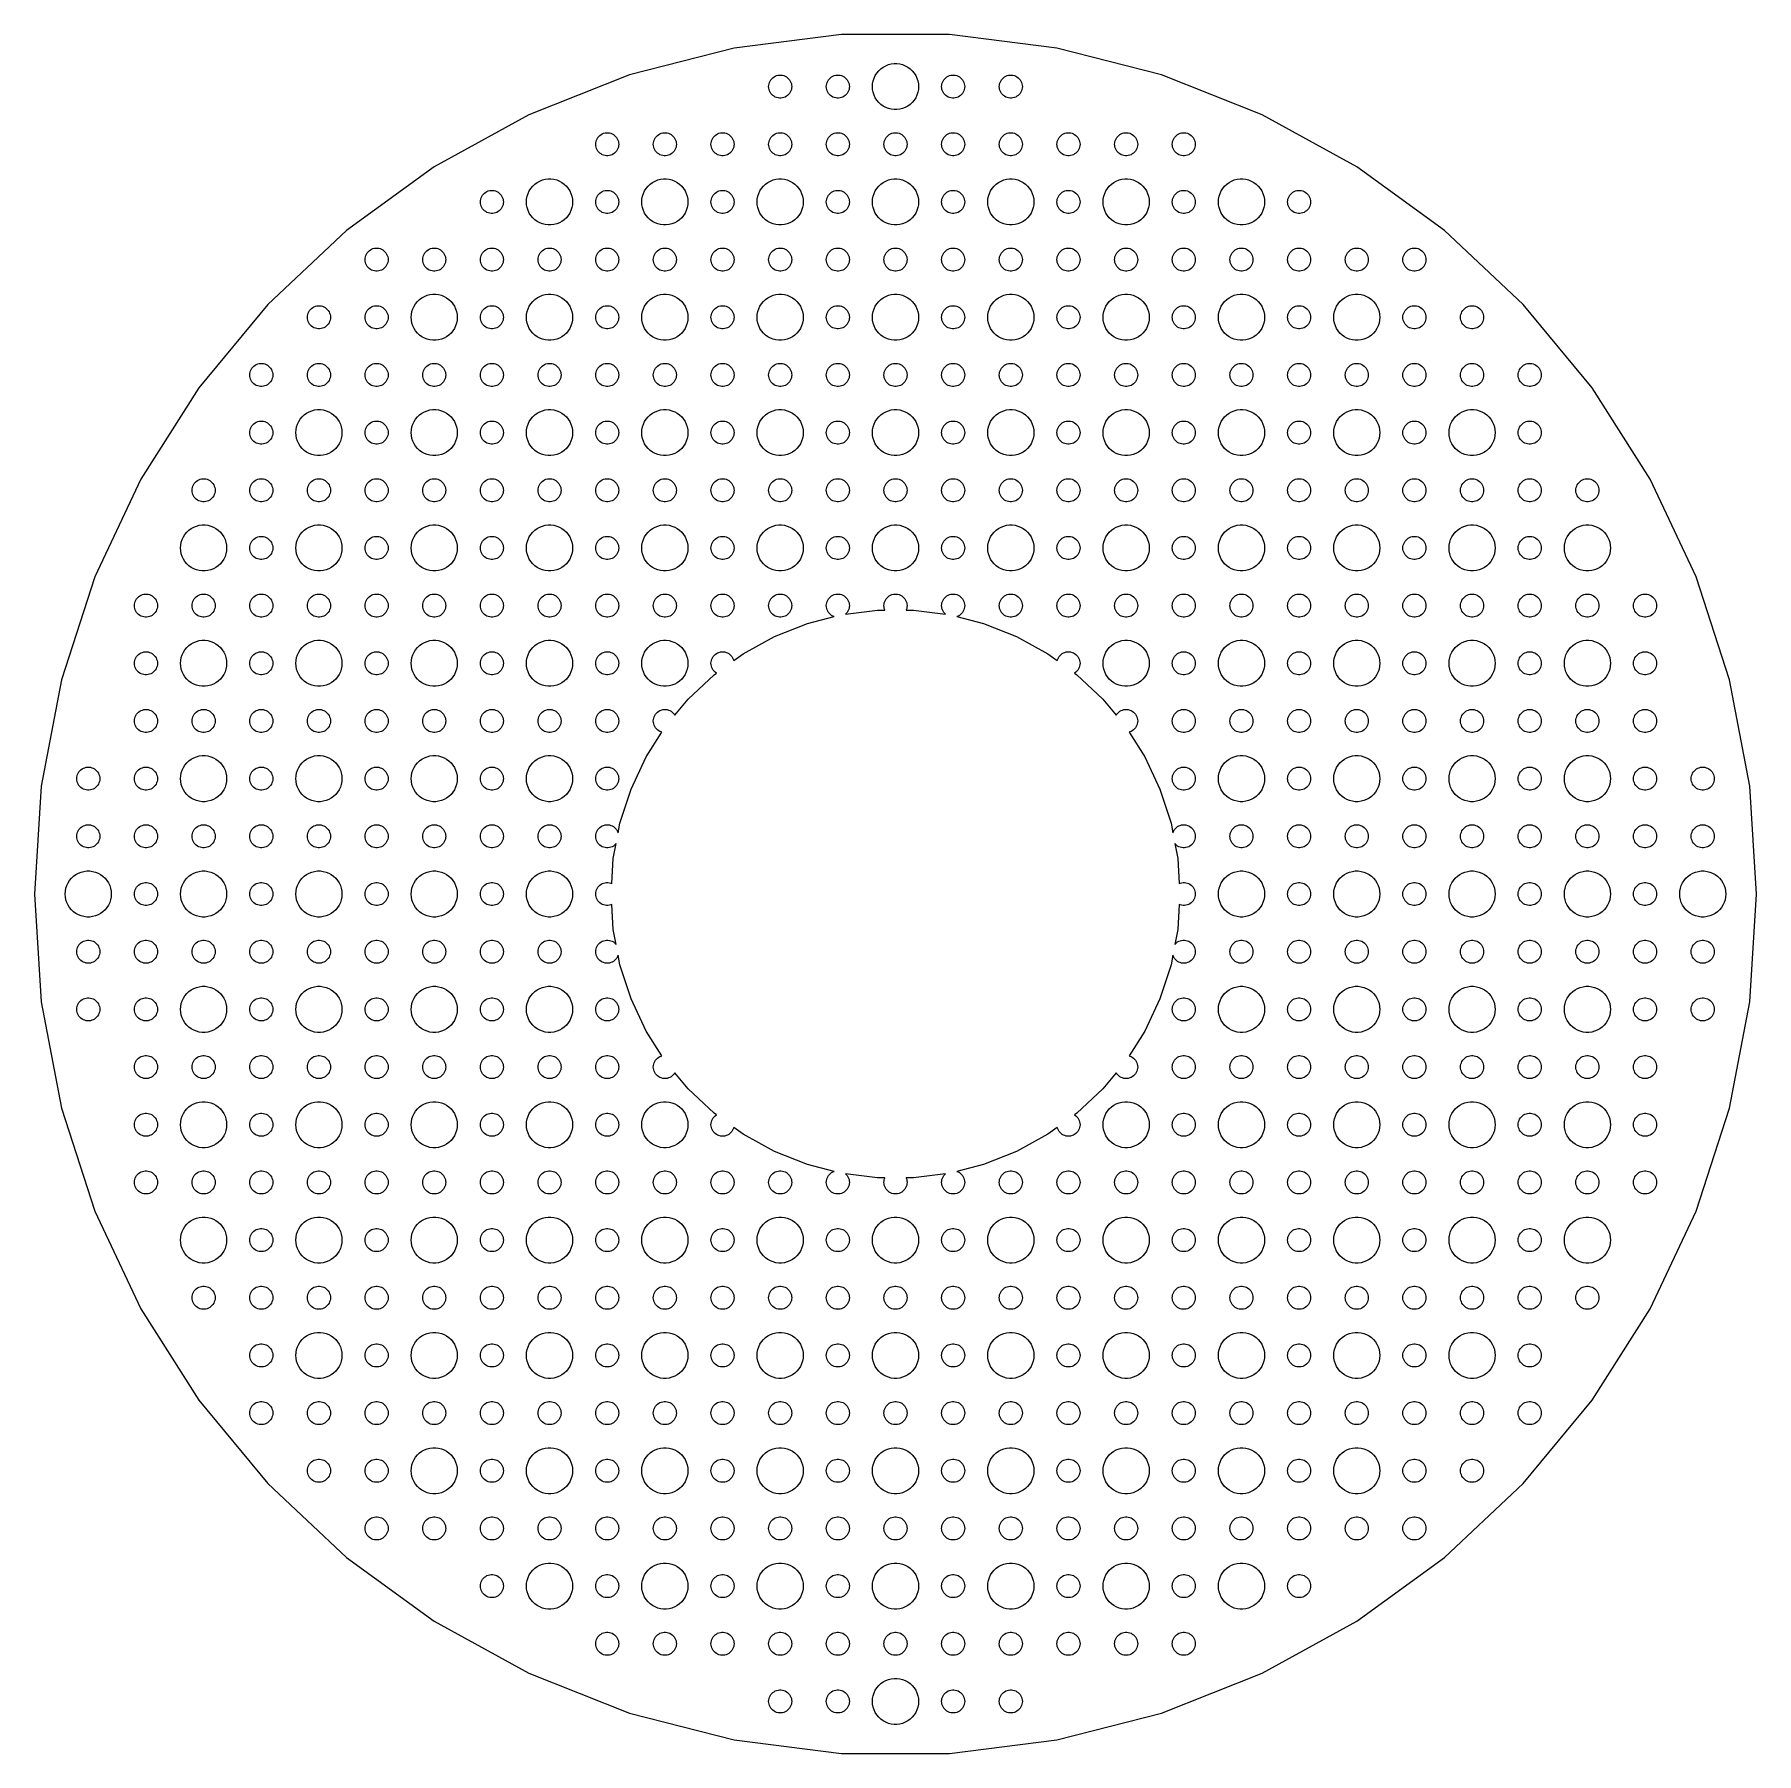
# Model space of a CAD drawing. Header units: metres. Extents: x -112 to 112, y -112 to 112.
import ezdxf

# ---------------------------------------------------------------- set-up
doc = ezdxf.new("R2010")
doc.units = ezdxf.units.M

msp = doc.modelspace()

# ---------------------------------------------------------------- linework, layer by layer
for p, q in [((-20.9867, 110.016), (-34.6099, 106.518)), ((-7.03253, 111.779), (-20.9867, 110.016)), ((7.03253, 111.779), (-7.03253, 111.779)), ((20.9867, 110.016), (7.03253, 111.779)), ((34.6099, 106.518), (20.9867, 110.016)), ((-1.91226, 107.312), (-1.60747, 107.533)), ((-1.60747, 107.533), (-1.27733, 107.714)), ((-1.27733, 107.714), (-0.92705, 107.853)), ((-0.92705, 107.853), (-0.56213, 107.947)), ((-0.56213, 107.947), (-0.18837, 107.994)), ((-0.18837, 107.994), (0.18837, 107.994)), ((0.18837, 107.994), (0.56213, 107.947)), ((0.56213, 107.947), (0.92705, 107.853)), ((0.92705, 107.853), (1.27733, 107.714)), ((1.27733, 107.714), (1.60747, 107.533)), ((1.60747, 107.533), (1.91226, 107.312)), ((-34.6099, 106.518), (-47.6873, 101.341)), ((-16.4882, 105.188), (-16.4529, 105.373)), ((-16.4529, 105.373), (-16.3947, 105.552)), ((-16.3947, 105.552), (-16.3145, 105.723)), ((-16.3145, 105.723), (-16.2135, 105.882)), ((-16.2135, 105.882), (-16.0934, 106.027)), ((-16.0934, 106.027), (-15.9561, 106.156)), ((-15.9561, 106.156), (-15.8037, 106.266)), ((-15.8037, 106.266), (-15.6387, 106.357)), ((-15.6387, 106.357), (-15.4635, 106.427)), ((-15.4635, 106.427), (-15.2811, 106.473)), ((-15.2811, 106.473), (-15.0942, 106.497)), ((-15.0942, 106.497), (-14.9058, 106.497)), ((-14.9058, 106.497), (-14.7189, 106.473)), ((-14.7189, 106.473), (-14.5365, 106.427)), ((-14.5365, 106.427), (-14.3613, 106.357)), ((-14.3613, 106.357), (-14.1963, 106.266)), ((-14.1963, 106.266), (-14.0439, 106.156)), ((-14.0439, 106.156), (-13.9065, 106.027)), ((-13.9065, 106.027), (-13.7865, 105.882)), ((-13.7865, 105.882), (-13.6855, 105.723)), ((-13.6855, 105.723), (-13.6053, 105.552)), ((-13.6053, 105.552), (-13.5471, 105.373)), ((-13.5471, 105.373), (-13.5118, 105.188)), ((-8.98816, 105.188), (-8.95287, 105.373)), ((-8.95287, 105.373), (-8.89465, 105.552)), ((-8.89465, 105.552), (-8.81445, 105.723)), ((-8.81445, 105.723), (-8.71352, 105.882)), ((-8.71352, 105.882), (-8.59344, 106.027)), ((-8.59344, 106.027), (-8.45613, 106.156)), ((-8.45613, 106.156), (-8.30373, 106.266)), ((-8.30373, 106.266), (-8.13866, 106.357)), ((-8.13866, 106.357), (-7.96352, 106.427)), ((-7.96352, 106.427), (-7.78107, 106.473)), ((-7.78107, 106.473), (-7.59418, 106.497)), ((-7.59418, 106.497), (-7.40581, 106.497)), ((-7.40581, 106.497), (-7.21892, 106.473)), ((-7.21892, 106.473), (-7.03647, 106.427)), ((-7.03647, 106.427), (-6.86133, 106.357)), ((-6.86133, 106.357), (-6.69626, 106.266)), ((-6.69626, 106.266), (-6.54385, 106.156)), ((-6.54385, 106.156), (-6.40654, 106.027)), ((-6.40654, 106.027), (-6.28647, 105.882)), ((-6.28647, 105.882), (-6.18553, 105.723)), ((-6.18553, 105.723), (-6.10533, 105.552)), ((-6.10533, 105.552), (-6.04712, 105.373)), ((-6.04712, 105.373), (-6.01183, 105.188)), ((-3, 105), (-2.97633, 105.376)), ((-2.97633, 105.376), (-2.90575, 105.746)), ((-2.90575, 105.746), (-2.78932, 106.104)), ((-2.78932, 106.104), (-2.62891, 106.445)), ((-2.62891, 106.445), (-2.42705, 106.763)), ((-2.42705, 106.763), (-2.1869, 107.054)), ((-2.1869, 107.054), (-1.91226, 107.312)), ((1.91226, 107.312), (2.1869, 107.054)), ((2.1869, 107.054), (2.42705, 106.763)), ((2.42705, 106.763), (2.62891, 106.445)), ((2.62891, 106.445), (2.78932, 106.104)), ((2.78932, 106.104), (2.90575, 105.746)), ((2.90575, 105.746), (2.97633, 105.376)), ((2.97633, 105.376), (3, 105)), ((6.01183, 105.188), (6.04712, 105.373)), ((6.04712, 105.373), (6.10533, 105.552)), ((6.10533, 105.552), (6.18553, 105.723)), ((6.18553, 105.723), (6.28647, 105.882)), ((6.28647, 105.882), (6.40654, 106.027)), ((6.40654, 106.027), (6.54385, 106.156)), ((6.54385, 106.156), (6.69626, 106.266)), ((6.69626, 106.266), (6.86133, 106.357)), ((6.86133, 106.357), (7.03647, 106.427)), ((7.03647, 106.427), (7.21892, 106.473)), ((7.21892, 106.473), (7.40581, 106.497)), ((7.40581, 106.497), (7.59418, 106.497)), ((7.59418, 106.497), (7.78107, 106.473)), ((7.78107, 106.473), (7.96352, 106.427)), ((7.96352, 106.427), (8.13866, 106.357)), ((8.13866, 106.357), (8.30373, 106.266)), ((8.30373, 106.266), (8.45613, 106.156)), ((8.45613, 106.156), (8.59344, 106.027)), ((8.59344, 106.027), (8.71352, 105.882)), ((8.71352, 105.882), (8.81445, 105.723)), ((8.81445, 105.723), (8.89465, 105.552)), ((8.89465, 105.552), (8.95287, 105.373)), ((8.95287, 105.373), (8.98816, 105.188)), ((13.5118, 105.188), (13.5471, 105.373)), ((13.5471, 105.373), (13.6053, 105.552)), ((13.6053, 105.552), (13.6855, 105.723)), ((13.6855, 105.723), (13.7865, 105.882)), ((13.7865, 105.882), (13.9065, 106.027)), ((13.9065, 106.027), (14.0439, 106.156)), ((14.0439, 106.156), (14.1963, 106.266)), ((14.1963, 106.266), (14.3613, 106.357)), ((14.3613, 106.357), (14.5365, 106.427)), ((14.5365, 106.427), (14.7189, 106.473)), ((14.7189, 106.473), (14.9058, 106.497)), ((14.9058, 106.497), (15.0942, 106.497)), ((15.0942, 106.497), (15.2811, 106.473)), ((15.2811, 106.473), (15.4635, 106.427)), ((15.4635, 106.427), (15.6387, 106.357)), ((15.6387, 106.357), (15.8037, 106.266)), ((15.8037, 106.266), (15.9561, 106.156)), ((15.9561, 106.156), (16.0934, 106.027)), ((16.0934, 106.027), (16.2135, 105.882)), ((16.2135, 105.882), (16.3145, 105.723)), ((16.3145, 105.723), (16.3947, 105.552)), ((16.3947, 105.552), (16.4529, 105.373)), ((16.4529, 105.373), (16.4882, 105.188)), ((47.6873, 101.341), (34.6099, 106.518)), ((-16.5, 105), (-16.4882, 105.188)), ((-16.4882, 104.812), (-16.5, 105)), ((-16.4529, 104.627), (-16.4882, 104.812)), ((-16.3947, 104.448), (-16.4529, 104.627)), ((-16.3145, 104.277), (-16.3947, 104.448)), ((-16.2135, 104.118), (-16.3145, 104.277)), ((-16.0934, 103.973), (-16.2135, 104.118)), ((-15.9561, 103.844), (-16.0934, 103.973)), ((-15.8037, 103.734), (-15.9561, 103.844)), ((-15.6387, 103.643), (-15.8037, 103.734)), ((-15.4635, 103.573), (-15.6387, 103.643)), ((-15.2811, 103.527), (-15.4635, 103.573)), ((-15.0942, 103.503), (-15.2811, 103.527)), ((-14.9058, 103.503), (-15.0942, 103.503)), ((-14.7189, 103.527), (-14.9058, 103.503)), ((-14.5365, 103.573), (-14.7189, 103.527)), ((-14.3613, 103.643), (-14.5365, 103.573)), ((-14.1963, 103.734), (-14.3613, 103.643)), ((-14.0439, 103.844), (-14.1963, 103.734)), ((-13.9065, 103.973), (-14.0439, 103.844)), ((-13.7865, 104.118), (-13.9065, 103.973)), ((-13.6855, 104.277), (-13.7865, 104.118)), ((-13.6053, 104.448), (-13.6855, 104.277)), ((-13.5471, 104.627), (-13.6053, 104.448)), ((-13.5118, 104.812), (-13.5471, 104.627)), ((-13.5118, 105.188), (-13.5, 105)), ((-13.5, 105), (-13.5118, 104.812)), ((-9, 105), (-8.98816, 105.188)), ((-8.98816, 104.812), (-9, 105)), ((-8.95287, 104.627), (-8.98816, 104.812)), ((-8.89465, 104.448), (-8.95287, 104.627)), ((-8.81445, 104.277), (-8.89465, 104.448)), ((-8.71352, 104.118), (-8.81445, 104.277)), ((-8.59344, 103.973), (-8.71352, 104.118)), ((-8.45613, 103.844), (-8.59344, 103.973)), ((-8.30373, 103.734), (-8.45613, 103.844)), ((-8.13866, 103.643), (-8.30373, 103.734)), ((-7.96352, 103.573), (-8.13866, 103.643)), ((-7.78107, 103.527), (-7.96352, 103.573)), ((-7.59418, 103.503), (-7.78107, 103.527)), ((-7.40581, 103.503), (-7.59418, 103.503)), ((-7.21892, 103.527), (-7.40581, 103.503)), ((-7.03647, 103.573), (-7.21892, 103.527)), ((-6.86133, 103.643), (-7.03647, 103.573)), ((-6.69626, 103.734), (-6.86133, 103.643)), ((-6.54385, 103.844), (-6.69626, 103.734)), ((-6.40654, 103.973), (-6.54385, 103.844)), ((-6.28647, 104.118), (-6.40654, 103.973)), ((-6.18553, 104.277), (-6.28647, 104.118)), ((-6.10533, 104.448), (-6.18553, 104.277)), ((-6.04712, 104.627), (-6.10533, 104.448)), ((-6.01183, 104.812), (-6.04712, 104.627)), ((-6.01183, 105.188), (-6, 105)), ((-6, 105), (-6.01183, 104.812)), ((-2.97633, 104.624), (-3, 105)), ((-2.90575, 104.254), (-2.97633, 104.624)), ((-2.78932, 103.896), (-2.90575, 104.254)), ((-2.62891, 103.555), (-2.78932, 103.896)), ((-2.42705, 103.237), (-2.62891, 103.555)), ((-2.1869, 102.946), (-2.42705, 103.237)), ((2.42705, 103.237), (2.1869, 102.946)), ((2.62891, 103.555), (2.42705, 103.237)), ((2.78932, 103.896), (2.62891, 103.555)), ((2.90575, 104.254), (2.78932, 103.896)), ((2.97633, 104.624), (2.90575, 104.254)), ((3, 105), (2.97633, 104.624)), ((6, 105), (6.01183, 105.188)), ((6.01183, 104.812), (6, 105)), ((6.04712, 104.627), (6.01183, 104.812)), ((6.10533, 104.448), (6.04712, 104.627)), ((6.18553, 104.277), (6.10533, 104.448)), ((6.28647, 104.118), (6.18553, 104.277)), ((6.40654, 103.973), (6.28647, 104.118)), ((6.54385, 103.844), (6.40654, 103.973)), ((6.69626, 103.734), (6.54385, 103.844)), ((6.86133, 103.643), (6.69626, 103.734)), ((7.03647, 103.573), (6.86133, 103.643)), ((7.21892, 103.527), (7.03647, 103.573)), ((7.40581, 103.503), (7.21892, 103.527)), ((7.59418, 103.503), (7.40581, 103.503)), ((7.78107, 103.527), (7.59418, 103.503)), ((7.96352, 103.573), (7.78107, 103.527)), ((8.13866, 103.643), (7.96352, 103.573)), ((8.30373, 103.734), (8.13866, 103.643)), ((8.45613, 103.844), (8.30373, 103.734)), ((8.59344, 103.973), (8.45613, 103.844)), ((8.71352, 104.118), (8.59344, 103.973)), ((8.81445, 104.277), (8.71352, 104.118)), ((8.89465, 104.448), (8.81445, 104.277)), ((8.95287, 104.627), (8.89465, 104.448)), ((8.98816, 104.812), (8.95287, 104.627)), ((8.98816, 105.188), (9, 105)), ((9, 105), (8.98816, 104.812)), ((13.5, 105), (13.5118, 105.188)), ((13.5118, 104.812), (13.5, 105)), ((13.5471, 104.627), (13.5118, 104.812)), ((13.6053, 104.448), (13.5471, 104.627)), ((13.6855, 104.277), (13.6053, 104.448)), ((13.7865, 104.118), (13.6855, 104.277)), ((13.9065, 103.973), (13.7865, 104.118)), ((14.0439, 103.844), (13.9065, 103.973)), ((14.1963, 103.734), (14.0439, 103.844)), ((14.3613, 103.643), (14.1963, 103.734)), ((14.5365, 103.573), (14.3613, 103.643)), ((14.7189, 103.527), (14.5365, 103.573)), ((14.9058, 103.503), (14.7189, 103.527)), ((15.0942, 103.503), (14.9058, 103.503)), ((15.2811, 103.527), (15.0942, 103.503)), ((15.4635, 103.573), (15.2811, 103.527)), ((15.6387, 103.643), (15.4635, 103.573)), ((15.8037, 103.734), (15.6387, 103.643)), ((15.9561, 103.844), (15.8037, 103.734)), ((16.0934, 103.973), (15.9561, 103.844)), ((16.2135, 104.118), (16.0934, 103.973)), ((16.3145, 104.277), (16.2135, 104.118)), ((16.3947, 104.448), (16.3145, 104.277)), ((16.4529, 104.627), (16.3947, 104.448)), ((16.4882, 104.812), (16.4529, 104.627)), ((16.4882, 105.188), (16.5, 105)), ((16.5, 105), (16.4882, 104.812)), ((-47.6873, 101.341), (-60.0126, 94.5647)), ((-1.91226, 102.688), (-2.1869, 102.946)), ((-1.60747, 102.467), (-1.91226, 102.688)), ((-1.27733, 102.286), (-1.60747, 102.467)), ((-0.92705, 102.147), (-1.27733, 102.286)), ((-0.56213, 102.053), (-0.92705, 102.147)), ((-0.18837, 102.006), (-0.56213, 102.053)), ((0.18837, 102.006), (-0.18837, 102.006)), ((0.56213, 102.053), (0.18837, 102.006)), ((0.92705, 102.147), (0.56213, 102.053)), ((1.27733, 102.286), (0.92705, 102.147)), ((1.60747, 102.467), (1.27733, 102.286)), ((1.91226, 102.688), (1.60747, 102.467)), ((2.1869, 102.946), (1.91226, 102.688)), ((60.0126, 94.5647), (47.6873, 101.341)), ((-38.5934, 98.5268), (-38.4561, 98.6558)), ((-38.4561, 98.6558), (-38.3037, 98.7665)), ((-38.3037, 98.7665), (-38.1387, 98.8572)), ((-38.1387, 98.8572), (-37.9635, 98.9266)), ((-37.9635, 98.9266), (-37.7811, 98.9734)), ((-37.7811, 98.9734), (-37.5942, 98.997)), ((-37.5942, 98.997), (-37.4058, 98.997)), ((-37.4058, 98.997), (-37.2189, 98.9734)), ((-37.2189, 98.9734), (-37.0365, 98.9266)), ((-37.0365, 98.9266), (-36.8613, 98.8572)), ((-36.8613, 98.8572), (-36.6963, 98.7665)), ((-36.6963, 98.7665), (-36.5439, 98.6558)), ((-36.5439, 98.6558), (-36.4065, 98.5268)), ((-31.0934, 98.5268), (-30.9561, 98.6558)), ((-30.9561, 98.6558), (-30.8037, 98.7665)), ((-30.8037, 98.7665), (-30.6387, 98.8572)), ((-30.6387, 98.8572), (-30.4635, 98.9266)), ((-30.4635, 98.9266), (-30.2811, 98.9734)), ((-30.2811, 98.9734), (-30.0942, 98.997)), ((-30.0942, 98.997), (-29.9058, 98.997)), ((-29.9058, 98.997), (-29.7189, 98.9734)), ((-29.7189, 98.9734), (-29.5365, 98.9266)), ((-29.5365, 98.9266), (-29.3613, 98.8572)), ((-29.3613, 98.8572), (-29.1963, 98.7665)), ((-29.1963, 98.7665), (-29.0439, 98.6558)), ((-29.0439, 98.6558), (-28.9065, 98.5268)), ((-23.5934, 98.5268), (-23.4561, 98.6558)), ((-23.4561, 98.6558), (-23.3037, 98.7665)), ((-23.3037, 98.7665), (-23.1387, 98.8572)), ((-23.1387, 98.8572), (-22.9635, 98.9266)), ((-22.9635, 98.9266), (-22.7811, 98.9734)), ((-22.7811, 98.9734), (-22.5942, 98.997)), ((-22.5942, 98.997), (-22.4058, 98.997)), ((-22.4058, 98.997), (-22.2189, 98.9734)), ((-22.2189, 98.9734), (-22.0365, 98.9266)), ((-22.0365, 98.9266), (-21.8613, 98.8572)), ((-21.8613, 98.8572), (-21.6963, 98.7665)), ((-21.6963, 98.7665), (-21.5439, 98.6558)), ((-21.5439, 98.6558), (-21.4065, 98.5268)), ((-16.0934, 98.5268), (-15.9561, 98.6558)), ((-15.9561, 98.6558), (-15.8037, 98.7665)), ((-15.8037, 98.7665), (-15.6387, 98.8572)), ((-15.6387, 98.8572), (-15.4635, 98.9266)), ((-15.4635, 98.9266), (-15.2811, 98.9734)), ((-15.2811, 98.9734), (-15.0942, 98.997)), ((-15.0942, 98.997), (-14.9058, 98.997)), ((-14.9058, 98.997), (-14.7189, 98.9734)), ((-14.7189, 98.9734), (-14.5365, 98.9266)), ((-14.5365, 98.9266), (-14.3613, 98.8572)), ((-14.3613, 98.8572), (-14.1963, 98.7665)), ((-14.1963, 98.7665), (-14.0439, 98.6558)), ((-14.0439, 98.6558), (-13.9065, 98.5268)), ((-8.59344, 98.5268), (-8.45613, 98.6558)), ((-8.45613, 98.6558), (-8.30373, 98.7665)), ((-8.30373, 98.7665), (-8.13866, 98.8572)), ((-8.13866, 98.8572), (-7.96352, 98.9266)), ((-7.96352, 98.9266), (-7.78107, 98.9734)), ((-7.78107, 98.9734), (-7.59418, 98.997)), ((-7.59418, 98.997), (-7.40581, 98.997)), ((-7.40581, 98.997), (-7.21892, 98.9734)), ((-7.21892, 98.9734), (-7.03647, 98.9266)), ((-7.03647, 98.9266), (-6.86133, 98.8572)), ((-6.86133, 98.8572), (-6.69626, 98.7665)), ((-6.69626, 98.7665), (-6.54385, 98.6558)), ((-6.54385, 98.6558), (-6.40654, 98.5268)), ((-1.09344, 98.5268), (-0.95613, 98.6558)), ((-0.95613, 98.6558), (-0.80373, 98.7665)), ((-0.80373, 98.7665), (-0.63866, 98.8572)), ((-0.63866, 98.8572), (-0.46352, 98.9266)), ((-0.46352, 98.9266), (-0.28107, 98.9734)), ((-0.28107, 98.9734), (-0.09418, 98.997)), ((-0.09418, 98.997), (0.09418, 98.997)), ((0.09418, 98.997), (0.28107, 98.9734)), ((0.28107, 98.9734), (0.46352, 98.9266)), ((0.46352, 98.9266), (0.63866, 98.8572)), ((0.63866, 98.8572), (0.80373, 98.7665)), ((0.80373, 98.7665), (0.95613, 98.6558)), ((0.95613, 98.6558), (1.09344, 98.5268)), ((6.40654, 98.5268), (6.54385, 98.6558)), ((6.54385, 98.6558), (6.69626, 98.7665)), ((6.69626, 98.7665), (6.86133, 98.8572)), ((6.86133, 98.8572), (7.03647, 98.9266)), ((7.03647, 98.9266), (7.21892, 98.9734)), ((7.21892, 98.9734), (7.40581, 98.997)), ((7.40581, 98.997), (7.59418, 98.997)), ((7.59418, 98.997), (7.78107, 98.9734)), ((7.78107, 98.9734), (7.96352, 98.9266)), ((7.96352, 98.9266), (8.13866, 98.8572)), ((8.13866, 98.8572), (8.30373, 98.7665)), ((8.30373, 98.7665), (8.45613, 98.6558)), ((8.45613, 98.6558), (8.59344, 98.5268)), ((13.9065, 98.5268), (14.0439, 98.6558)), ((14.0439, 98.6558), (14.1963, 98.7665)), ((14.1963, 98.7665), (14.3613, 98.8572)), ((14.3613, 98.8572), (14.5365, 98.9266)), ((14.5365, 98.9266), (14.7189, 98.9734)), ((14.7189, 98.9734), (14.9058, 98.997)), ((14.9058, 98.997), (15.0942, 98.997)), ((15.0942, 98.997), (15.2811, 98.9734)), ((15.2811, 98.9734), (15.4635, 98.9266)), ((15.4635, 98.9266), (15.6387, 98.8572)), ((15.6387, 98.8572), (15.8037, 98.7665)), ((15.8037, 98.7665), (15.9561, 98.6558)), ((15.9561, 98.6558), (16.0934, 98.5268)), ((21.4065, 98.5268), (21.5439, 98.6558)), ((21.5439, 98.6558), (21.6963, 98.7665)), ((21.6963, 98.7665), (21.8613, 98.8572)), ((21.8613, 98.8572), (22.0365, 98.9266)), ((22.0365, 98.9266), (22.2189, 98.9734)), ((22.2189, 98.9734), (22.4058, 98.997)), ((22.4058, 98.997), (22.5942, 98.997)), ((22.5942, 98.997), (22.7811, 98.9734)), ((22.7811, 98.9734), (22.9635, 98.9266)), ((22.9635, 98.9266), (23.1387, 98.8572)), ((23.1387, 98.8572), (23.3037, 98.7665)), ((23.3037, 98.7665), (23.4561, 98.6558)), ((23.4561, 98.6558), (23.5934, 98.5268)), ((28.9065, 98.5268), (29.0439, 98.6558)), ((29.0439, 98.6558), (29.1963, 98.7665)), ((29.1963, 98.7665), (29.3613, 98.8572)), ((29.3613, 98.8572), (29.5365, 98.9266)), ((29.5365, 98.9266), (29.7189, 98.9734)), ((29.7189, 98.9734), (29.9058, 98.997)), ((29.9058, 98.997), (30.0942, 98.997)), ((30.0942, 98.997), (30.2811, 98.9734)), ((30.2811, 98.9734), (30.4635, 98.9266)), ((30.4635, 98.9266), (30.6387, 98.8572)), ((30.6387, 98.8572), (30.8037, 98.7665)), ((30.8037, 98.7665), (30.9561, 98.6558)), ((30.9561, 98.6558), (31.0934, 98.5268)), ((36.4065, 98.5268), (36.5439, 98.6558)), ((36.5439, 98.6558), (36.6963, 98.7665)), ((36.6963, 98.7665), (36.8613, 98.8572)), ((36.8613, 98.8572), (37.0365, 98.9266)), ((37.0365, 98.9266), (37.2189, 98.9734)), ((37.2189, 98.9734), (37.4058, 98.997)), ((37.4058, 98.997), (37.5942, 98.997)), ((37.5942, 98.997), (37.7811, 98.9734)), ((37.7811, 98.9734), (37.9635, 98.9266)), ((37.9635, 98.9266), (38.1387, 98.8572)), ((38.1387, 98.8572), (38.3037, 98.7665)), ((38.3037, 98.7665), (38.4561, 98.6558)), ((38.4561, 98.6558), (38.5934, 98.5268)), ((-39, 97.5), (-38.9882, 97.688)), ((-38.9882, 97.312), (-39, 97.5)), ((-38.9882, 97.688), (-38.9529, 97.873)), ((-38.9529, 97.127), (-38.9882, 97.312)), ((-38.9529, 97.873), (-38.8947, 98.0522)), ((-38.8947, 96.9478), (-38.9529, 97.127)), ((-38.8947, 98.0522), (-38.8145, 98.2226)), ((-38.8145, 96.7774), (-38.8947, 96.9478)), ((-38.8145, 98.2226), (-38.7135, 98.3817)), ((-38.7135, 96.6183), (-38.8145, 96.7774)), ((-38.7135, 98.3817), (-38.5934, 98.5268)), ((-38.5934, 96.4732), (-38.7135, 96.6183)), ((-38.4561, 96.3442), (-38.5934, 96.4732)), ((-38.3037, 96.2335), (-38.4561, 96.3442)), ((-36.5439, 96.3442), (-36.6963, 96.2335)), ((-36.4065, 96.4732), (-36.5439, 96.3442)), ((-36.4065, 98.5268), (-36.2865, 98.3817)), ((-36.2865, 96.6183), (-36.4065, 96.4732)), ((-36.2865, 98.3817), (-36.1855, 98.2226)), ((-36.1855, 96.7774), (-36.2865, 96.6183)), ((-36.1855, 98.2226), (-36.1053, 98.0522)), ((-36.1053, 96.9478), (-36.1855, 96.7774)), ((-36.1053, 98.0522), (-36.0471, 97.873)), ((-36.0471, 97.127), (-36.1053, 96.9478)), ((-36.0471, 97.873), (-36.0118, 97.688)), ((-36.0118, 97.312), (-36.0471, 97.127)), ((-36.0118, 97.688), (-36, 97.5)), ((-36, 97.5), (-36.0118, 97.312)), ((-31.5, 97.5), (-31.4882, 97.688)), ((-31.4882, 97.312), (-31.5, 97.5)), ((-31.4882, 97.688), (-31.4529, 97.873)), ((-31.4529, 97.127), (-31.4882, 97.312)), ((-31.4529, 97.873), (-31.3947, 98.0522)), ((-31.3947, 96.9478), (-31.4529, 97.127)), ((-31.3947, 98.0522), (-31.3145, 98.2226)), ((-31.3145, 96.7774), (-31.3947, 96.9478)), ((-31.3145, 98.2226), (-31.2135, 98.3817)), ((-31.2135, 96.6183), (-31.3145, 96.7774)), ((-31.2135, 98.3817), (-31.0934, 98.5268)), ((-31.0934, 96.4732), (-31.2135, 96.6183)), ((-30.9561, 96.3442), (-31.0934, 96.4732)), ((-30.8037, 96.2335), (-30.9561, 96.3442)), ((-29.0439, 96.3442), (-29.1963, 96.2335)), ((-28.9065, 96.4732), (-29.0439, 96.3442)), ((-28.9065, 98.5268), (-28.7865, 98.3817)), ((-28.7865, 96.6183), (-28.9065, 96.4732)), ((-28.7865, 98.3817), (-28.6855, 98.2226)), ((-28.6855, 96.7774), (-28.7865, 96.6183)), ((-28.6855, 98.2226), (-28.6053, 98.0522)), ((-28.6053, 96.9478), (-28.6855, 96.7774)), ((-28.6053, 98.0522), (-28.5471, 97.873)), ((-28.5471, 97.127), (-28.6053, 96.9478)), ((-28.5471, 97.873), (-28.5118, 97.688)), ((-28.5118, 97.312), (-28.5471, 97.127)), ((-28.5118, 97.688), (-28.5, 97.5)), ((-28.5, 97.5), (-28.5118, 97.312)), ((-24, 97.5), (-23.9882, 97.688)), ((-23.9882, 97.312), (-24, 97.5)), ((-23.9882, 97.688), (-23.9529, 97.873)), ((-23.9529, 97.127), (-23.9882, 97.312)), ((-23.9529, 97.873), (-23.8947, 98.0522)), ((-23.8947, 96.9478), (-23.9529, 97.127)), ((-23.8947, 98.0522), (-23.8145, 98.2226)), ((-23.8145, 96.7774), (-23.8947, 96.9478)), ((-23.8145, 98.2226), (-23.7135, 98.3817)), ((-23.7135, 96.6183), (-23.8145, 96.7774)), ((-23.7135, 98.3817), (-23.5934, 98.5268)), ((-23.5934, 96.4732), (-23.7135, 96.6183)), ((-23.4561, 96.3442), (-23.5934, 96.4732)), ((-23.3037, 96.2335), (-23.4561, 96.3442)), ((-21.5439, 96.3442), (-21.6963, 96.2335)), ((-21.4065, 96.4732), (-21.5439, 96.3442)), ((-21.4065, 98.5268), (-21.2865, 98.3817)), ((-21.2865, 96.6183), (-21.4065, 96.4732)), ((-21.2865, 98.3817), (-21.1855, 98.2226)), ((-21.1855, 96.7774), (-21.2865, 96.6183)), ((-21.1855, 98.2226), (-21.1053, 98.0522)), ((-21.1053, 96.9478), (-21.1855, 96.7774)), ((-21.1053, 98.0522), (-21.0471, 97.873)), ((-21.0471, 97.127), (-21.1053, 96.9478)), ((-21.0471, 97.873), (-21.0118, 97.688)), ((-21.0118, 97.312), (-21.0471, 97.127)), ((-21.0118, 97.688), (-21, 97.5)), ((-21, 97.5), (-21.0118, 97.312)), ((-16.5, 97.5), (-16.4882, 97.688)), ((-16.4882, 97.312), (-16.5, 97.5)), ((-16.4882, 97.688), (-16.4529, 97.873)), ((-16.4529, 97.127), (-16.4882, 97.312)), ((-16.4529, 97.873), (-16.3947, 98.0522)), ((-16.3947, 96.9478), (-16.4529, 97.127)), ((-16.3947, 98.0522), (-16.3145, 98.2226)), ((-16.3145, 96.7774), (-16.3947, 96.9478)), ((-16.3145, 98.2226), (-16.2135, 98.3817)), ((-16.2135, 96.6183), (-16.3145, 96.7774)), ((-16.2135, 98.3817), (-16.0934, 98.5268)), ((-16.0934, 96.4732), (-16.2135, 96.6183)), ((-15.9561, 96.3442), (-16.0934, 96.4732)), ((-15.8037, 96.2335), (-15.9561, 96.3442)), ((-14.0439, 96.3442), (-14.1963, 96.2335)), ((-13.9065, 96.4732), (-14.0439, 96.3442)), ((-13.9065, 98.5268), (-13.7865, 98.3817)), ((-13.7865, 96.6183), (-13.9065, 96.4732)), ((-13.7865, 98.3817), (-13.6855, 98.2226)), ((-13.6855, 96.7774), (-13.7865, 96.6183)), ((-13.6855, 98.2226), (-13.6053, 98.0522)), ((-13.6053, 96.9478), (-13.6855, 96.7774)), ((-13.6053, 98.0522), (-13.5471, 97.873)), ((-13.5471, 97.127), (-13.6053, 96.9478)), ((-13.5471, 97.873), (-13.5118, 97.688)), ((-13.5118, 97.312), (-13.5471, 97.127)), ((-13.5118, 97.688), (-13.5, 97.5)), ((-13.5, 97.5), (-13.5118, 97.312)), ((-9, 97.5), (-8.98816, 97.688)), ((-8.98816, 97.312), (-9, 97.5)), ((-8.98816, 97.688), (-8.95287, 97.873)), ((-8.95287, 97.127), (-8.98816, 97.312)), ((-8.95287, 97.873), (-8.89465, 98.0522)), ((-8.89465, 96.9478), (-8.95287, 97.127)), ((-8.89465, 98.0522), (-8.81445, 98.2226)), ((-8.81445, 96.7774), (-8.89465, 96.9478)), ((-8.81445, 98.2226), (-8.71352, 98.3817)), ((-8.71352, 96.6183), (-8.81445, 96.7774)), ((-8.71352, 98.3817), (-8.59344, 98.5268)), ((-8.59344, 96.4732), (-8.71352, 96.6183)), ((-8.45613, 96.3442), (-8.59344, 96.4732)), ((-8.30373, 96.2335), (-8.45613, 96.3442)), ((-6.54385, 96.3442), (-6.69626, 96.2335)), ((-6.40654, 96.4732), (-6.54385, 96.3442)), ((-6.40654, 98.5268), (-6.28647, 98.3817)), ((-6.28647, 96.6183), (-6.40654, 96.4732)), ((-6.28647, 98.3817), (-6.18553, 98.2226)), ((-6.18553, 96.7774), (-6.28647, 96.6183)), ((-6.18553, 98.2226), (-6.10533, 98.0522)), ((-6.10533, 96.9478), (-6.18553, 96.7774)), ((-6.10533, 98.0522), (-6.04712, 97.873)), ((-6.04712, 97.127), (-6.10533, 96.9478)), ((-6.04712, 97.873), (-6.01183, 97.688)), ((-6.01183, 97.312), (-6.04712, 97.127)), ((-6.01183, 97.688), (-6, 97.5)), ((-6, 97.5), (-6.01183, 97.312)), ((-1.5, 97.5), (-1.48816, 97.688)), ((-1.48816, 97.312), (-1.5, 97.5)), ((-1.48816, 97.688), (-1.45287, 97.873)), ((-1.45287, 97.127), (-1.48816, 97.312)), ((-1.45287, 97.873), (-1.39465, 98.0522)), ((-1.39465, 96.9478), (-1.45287, 97.127)), ((-1.39465, 98.0522), (-1.31445, 98.2226)), ((-1.31445, 96.7774), (-1.39465, 96.9478)), ((-1.31445, 98.2226), (-1.21352, 98.3817)), ((-1.21352, 96.6183), (-1.31445, 96.7774)), ((-1.21352, 98.3817), (-1.09344, 98.5268)), ((-1.09344, 96.4732), (-1.21352, 96.6183)), ((-0.95613, 96.3442), (-1.09344, 96.4732)), ((-0.80373, 96.2335), (-0.95613, 96.3442)), ((0.95613, 96.3442), (0.80373, 96.2335)), ((1.09344, 96.4732), (0.95613, 96.3442)), ((1.09344, 98.5268), (1.21352, 98.3817)), ((1.21352, 96.6183), (1.09344, 96.4732)), ((1.21352, 98.3817), (1.31445, 98.2226)), ((1.31445, 96.7774), (1.21352, 96.6183)), ((1.31445, 98.2226), (1.39465, 98.0522)), ((1.39465, 96.9478), (1.31445, 96.7774)), ((1.39465, 98.0522), (1.45287, 97.873)), ((1.45287, 97.127), (1.39465, 96.9478)), ((1.45287, 97.873), (1.48816, 97.688)), ((1.48816, 97.312), (1.45287, 97.127)), ((1.48816, 97.688), (1.5, 97.5)), ((1.5, 97.5), (1.48816, 97.312)), ((6, 97.5), (6.01183, 97.688)), ((6.01183, 97.312), (6, 97.5)), ((6.01183, 97.688), (6.04712, 97.873)), ((6.04712, 97.127), (6.01183, 97.312)), ((6.04712, 97.873), (6.10533, 98.0522)), ((6.10533, 96.9478), (6.04712, 97.127)), ((6.10533, 98.0522), (6.18553, 98.2226)), ((6.18553, 96.7774), (6.10533, 96.9478)), ((6.18553, 98.2226), (6.28647, 98.3817)), ((6.28647, 96.6183), (6.18553, 96.7774)), ((6.28647, 98.3817), (6.40654, 98.5268)), ((6.40654, 96.4732), (6.28647, 96.6183)), ((6.54385, 96.3442), (6.40654, 96.4732)), ((6.69626, 96.2335), (6.54385, 96.3442)), ((8.45613, 96.3442), (8.30373, 96.2335)), ((8.59344, 96.4732), (8.45613, 96.3442)), ((8.59344, 98.5268), (8.71352, 98.3817)), ((8.71352, 96.6183), (8.59344, 96.4732)), ((8.71352, 98.3817), (8.81445, 98.2226)), ((8.81445, 96.7774), (8.71352, 96.6183)), ((8.81445, 98.2226), (8.89465, 98.0522)), ((8.89465, 96.9478), (8.81445, 96.7774)), ((8.89465, 98.0522), (8.95287, 97.873)), ((8.95287, 97.127), (8.89465, 96.9478)), ((8.95287, 97.873), (8.98816, 97.688)), ((8.98816, 97.312), (8.95287, 97.127)), ((8.98816, 97.688), (9, 97.5)), ((9, 97.5), (8.98816, 97.312)), ((13.5, 97.5), (13.5118, 97.688)), ((13.5118, 97.312), (13.5, 97.5)), ((13.5118, 97.688), (13.5471, 97.873)), ((13.5471, 97.127), (13.5118, 97.312)), ((13.5471, 97.873), (13.6053, 98.0522)), ((13.6053, 96.9478), (13.5471, 97.127)), ((13.6053, 98.0522), (13.6855, 98.2226)), ((13.6855, 96.7774), (13.6053, 96.9478)), ((13.6855, 98.2226), (13.7865, 98.3817)), ((13.7865, 96.6183), (13.6855, 96.7774)), ((13.7865, 98.3817), (13.9065, 98.5268)), ((13.9065, 96.4732), (13.7865, 96.6183)), ((14.0439, 96.3442), (13.9065, 96.4732)), ((14.1963, 96.2335), (14.0439, 96.3442)), ((15.9561, 96.3442), (15.8037, 96.2335)), ((16.0934, 96.4732), (15.9561, 96.3442)), ((16.0934, 98.5268), (16.2135, 98.3817)), ((16.2135, 96.6183), (16.0934, 96.4732)), ((16.2135, 98.3817), (16.3145, 98.2226)), ((16.3145, 96.7774), (16.2135, 96.6183)), ((16.3145, 98.2226), (16.3947, 98.0522)), ((16.3947, 96.9478), (16.3145, 96.7774)), ((16.3947, 98.0522), (16.4529, 97.873)), ((16.4529, 97.127), (16.3947, 96.9478)), ((16.4529, 97.873), (16.4882, 97.688)), ((16.4882, 97.312), (16.4529, 97.127)), ((16.4882, 97.688), (16.5, 97.5)), ((16.5, 97.5), (16.4882, 97.312)), ((21, 97.5), (21.0118, 97.688)), ((21.0118, 97.312), (21, 97.5)), ((21.0118, 97.688), (21.0471, 97.873)), ((21.0471, 97.127), (21.0118, 97.312)), ((21.0471, 97.873), (21.1053, 98.0522)), ((21.1053, 96.9478), (21.0471, 97.127)), ((21.1053, 98.0522), (21.1855, 98.2226)), ((21.1855, 96.7774), (21.1053, 96.9478)), ((21.1855, 98.2226), (21.2865, 98.3817)), ((21.2865, 96.6183), (21.1855, 96.7774)), ((21.2865, 98.3817), (21.4065, 98.5268)), ((21.4065, 96.4732), (21.2865, 96.6183)), ((21.5439, 96.3442), (21.4065, 96.4732)), ((21.6963, 96.2335), (21.5439, 96.3442)), ((23.4561, 96.3442), (23.3037, 96.2335)), ((23.5934, 96.4732), (23.4561, 96.3442)), ((23.5934, 98.5268), (23.7135, 98.3817)), ((23.7135, 96.6183), (23.5934, 96.4732)), ((23.7135, 98.3817), (23.8145, 98.2226)), ((23.8145, 96.7774), (23.7135, 96.6183)), ((23.8145, 98.2226), (23.8947, 98.0522)), ((23.8947, 96.9478), (23.8145, 96.7774)), ((23.8947, 98.0522), (23.9529, 97.873)), ((23.9529, 97.127), (23.8947, 96.9478)), ((23.9529, 97.873), (23.9882, 97.688)), ((23.9882, 97.312), (23.9529, 97.127)), ((23.9882, 97.688), (24, 97.5)), ((24, 97.5), (23.9882, 97.312)), ((28.5, 97.5), (28.5118, 97.688)), ((28.5118, 97.312), (28.5, 97.5)), ((28.5118, 97.688), (28.5471, 97.873)), ((28.5471, 97.127), (28.5118, 97.312)), ((28.5471, 97.873), (28.6053, 98.0522)), ((28.6053, 96.9478), (28.5471, 97.127)), ((28.6053, 98.0522), (28.6855, 98.2226)), ((28.6855, 96.7774), (28.6053, 96.9478)), ((28.6855, 98.2226), (28.7865, 98.3817)), ((28.7865, 96.6183), (28.6855, 96.7774)), ((28.7865, 98.3817), (28.9065, 98.5268)), ((28.9065, 96.4732), (28.7865, 96.6183)), ((29.0439, 96.3442), (28.9065, 96.4732)), ((29.1963, 96.2335), (29.0439, 96.3442)), ((30.9561, 96.3442), (30.8037, 96.2335)), ((31.0934, 96.4732), (30.9561, 96.3442)), ((31.0934, 98.5268), (31.2135, 98.3817)), ((31.2135, 96.6183), (31.0934, 96.4732)), ((31.2135, 98.3817), (31.3145, 98.2226)), ((31.3145, 96.7774), (31.2135, 96.6183)), ((31.3145, 98.2226), (31.3947, 98.0522)), ((31.3947, 96.9478), (31.3145, 96.7774)), ((31.3947, 98.0522), (31.4529, 97.873)), ((31.4529, 97.127), (31.3947, 96.9478)), ((31.4529, 97.873), (31.4882, 97.688)), ((31.4882, 97.312), (31.4529, 97.127)), ((31.4882, 97.688), (31.5, 97.5)), ((31.5, 97.5), (31.4882, 97.312)), ((36, 97.5), (36.0118, 97.688)), ((36.0118, 97.312), (36, 97.5)), ((36.0118, 97.688), (36.0471, 97.873)), ((36.0471, 97.127), (36.0118, 97.312)), ((36.0471, 97.873), (36.1053, 98.0522)), ((36.1053, 96.9478), (36.0471, 97.127)), ((36.1053, 98.0522), (36.1855, 98.2226)), ((36.1855, 96.7774), (36.1053, 96.9478)), ((36.1855, 98.2226), (36.2865, 98.3817)), ((36.2865, 96.6183), (36.1855, 96.7774)), ((36.2865, 98.3817), (36.4065, 98.5268)), ((36.4065, 96.4732), (36.2865, 96.6183)), ((36.5439, 96.3442), (36.4065, 96.4732)), ((36.6963, 96.2335), (36.5439, 96.3442)), ((38.4561, 96.3442), (38.3037, 96.2335)), ((38.5934, 96.4732), (38.4561, 96.3442)), ((38.5934, 98.5268), (38.7135, 98.3817)), ((38.7135, 96.6183), (38.5934, 96.4732)), ((38.7135, 98.3817), (38.8145, 98.2226)), ((38.8145, 96.7774), (38.7135, 96.6183)), ((38.8145, 98.2226), (38.8947, 98.0522)), ((38.8947, 96.9478), (38.8145, 96.7774)), ((38.8947, 98.0522), (38.9529, 97.873)), ((38.9529, 97.127), (38.8947, 96.9478)), ((38.9529, 97.873), (38.9882, 97.688)), ((38.9882, 97.312), (38.9529, 97.127)), ((38.9882, 97.688), (39, 97.5)), ((39, 97.5), (38.9882, 97.312)), ((-60.0126, 94.5647), (-71.3915, 86.2975)), ((-38.1387, 96.1428), (-38.3037, 96.2335)), ((-37.9635, 96.0734), (-38.1387, 96.1428)), ((-37.7811, 96.0266), (-37.9635, 96.0734)), ((-37.5942, 96.003), (-37.7811, 96.0266)), ((-37.4058, 96.003), (-37.5942, 96.003)), ((-37.2189, 96.0266), (-37.4058, 96.003)), ((-37.0365, 96.0734), (-37.2189, 96.0266)), ((-36.8613, 96.1428), (-37.0365, 96.0734)), ((-36.6963, 96.2335), (-36.8613, 96.1428)), ((-30.6387, 96.1428), (-30.8037, 96.2335)), ((-30.4635, 96.0734), (-30.6387, 96.1428)), ((-30.2811, 96.0266), (-30.4635, 96.0734)), ((-30.0942, 96.003), (-30.2811, 96.0266)), ((-29.9058, 96.003), (-30.0942, 96.003)), ((-29.7189, 96.0266), (-29.9058, 96.003)), ((-29.5365, 96.0734), (-29.7189, 96.0266)), ((-29.3613, 96.1428), (-29.5365, 96.0734)), ((-29.1963, 96.2335), (-29.3613, 96.1428)), ((-23.1387, 96.1428), (-23.3037, 96.2335)), ((-22.9635, 96.0734), (-23.1387, 96.1428)), ((-22.7811, 96.0266), (-22.9635, 96.0734)), ((-22.5942, 96.003), (-22.7811, 96.0266)), ((-22.4058, 96.003), (-22.5942, 96.003)), ((-22.2189, 96.0266), (-22.4058, 96.003)), ((-22.0365, 96.0734), (-22.2189, 96.0266)), ((-21.8613, 96.1428), (-22.0365, 96.0734)), ((-21.6963, 96.2335), (-21.8613, 96.1428)), ((-15.6387, 96.1428), (-15.8037, 96.2335)), ((-15.4635, 96.0734), (-15.6387, 96.1428)), ((-15.2811, 96.0266), (-15.4635, 96.0734)), ((-15.0942, 96.003), (-15.2811, 96.0266)), ((-14.9058, 96.003), (-15.0942, 96.003)), ((-14.7189, 96.0266), (-14.9058, 96.003)), ((-14.5365, 96.0734), (-14.7189, 96.0266)), ((-14.3613, 96.1428), (-14.5365, 96.0734)), ((-14.1963, 96.2335), (-14.3613, 96.1428)), ((-8.13866, 96.1428), (-8.30373, 96.2335)), ((-7.96352, 96.0734), (-8.13866, 96.1428)), ((-7.78107, 96.0266), (-7.96352, 96.0734)), ((-7.59418, 96.003), (-7.78107, 96.0266)), ((-7.40581, 96.003), (-7.59418, 96.003)), ((-7.21892, 96.0266), (-7.40581, 96.003)), ((-7.03647, 96.0734), (-7.21892, 96.0266)), ((-6.86133, 96.1428), (-7.03647, 96.0734)), ((-6.69626, 96.2335), (-6.86133, 96.1428)), ((-0.63866, 96.1428), (-0.80373, 96.2335)), ((-0.46352, 96.0734), (-0.63866, 96.1428)), ((-0.28107, 96.0266), (-0.46352, 96.0734)), ((-0.09418, 96.003), (-0.28107, 96.0266)), ((0.09418, 96.003), (-0.09418, 96.003)), ((0.28107, 96.0266), (0.09418, 96.003)), ((0.46352, 96.0734), (0.28107, 96.0266)), ((0.63866, 96.1428), (0.46352, 96.0734)), ((0.80373, 96.2335), (0.63866, 96.1428)), ((6.86133, 96.1428), (6.69626, 96.2335)), ((7.03647, 96.0734), (6.86133, 96.1428)), ((7.21892, 96.0266), (7.03647, 96.0734)), ((7.40581, 96.003), (7.21892, 96.0266)), ((7.59418, 96.003), (7.40581, 96.003)), ((7.78107, 96.0266), (7.59418, 96.003)), ((7.96352, 96.0734), (7.78107, 96.0266)), ((8.13866, 96.1428), (7.96352, 96.0734)), ((8.30373, 96.2335), (8.13866, 96.1428)), ((14.3613, 96.1428), (14.1963, 96.2335)), ((14.5365, 96.0734), (14.3613, 96.1428)), ((14.7189, 96.0266), (14.5365, 96.0734)), ((14.9058, 96.003), (14.7189, 96.0266)), ((15.0942, 96.003), (14.9058, 96.003)), ((15.2811, 96.0266), (15.0942, 96.003)), ((15.4635, 96.0734), (15.2811, 96.0266)), ((15.6387, 96.1428), (15.4635, 96.0734)), ((15.8037, 96.2335), (15.6387, 96.1428)), ((21.8613, 96.1428), (21.6963, 96.2335)), ((22.0365, 96.0734), (21.8613, 96.1428)), ((22.2189, 96.0266), (22.0365, 96.0734)), ((22.4058, 96.003), (22.2189, 96.0266)), ((22.5942, 96.003), (22.4058, 96.003)), ((22.7811, 96.0266), (22.5942, 96.003)), ((22.9635, 96.0734), (22.7811, 96.0266)), ((23.1387, 96.1428), (22.9635, 96.0734)), ((23.3037, 96.2335), (23.1387, 96.1428)), ((29.3613, 96.1428), (29.1963, 96.2335)), ((29.5365, 96.0734), (29.3613, 96.1428)), ((29.7189, 96.0266), (29.5365, 96.0734)), ((29.9058, 96.003), (29.7189, 96.0266)), ((30.0942, 96.003), (29.9058, 96.003)), ((30.2811, 96.0266), (30.0942, 96.003)), ((30.4635, 96.0734), (30.2811, 96.0266)), ((30.6387, 96.1428), (30.4635, 96.0734)), ((30.8037, 96.2335), (30.6387, 96.1428)), ((36.8613, 96.1428), (36.6963, 96.2335)), ((37.0365, 96.0734), (36.8613, 96.1428)), ((37.2189, 96.0266), (37.0365, 96.0734)), ((37.4058, 96.003), (37.2189, 96.0266)), ((37.5942, 96.003), (37.4058, 96.003)), ((37.7811, 96.0266), (37.5942, 96.003)), ((37.9635, 96.0734), (37.7811, 96.0266)), ((38.1387, 96.1428), (37.9635, 96.0734)), ((38.3037, 96.2335), (38.1387, 96.1428)), ((71.3915, 86.2975), (60.0126, 94.5647)), ((-47.427, 91.7634), (-47.1869, 92.0536)), ((-47.1869, 92.0536), (-46.9123, 92.3115)), ((-46.9123, 92.3115), (-46.6075, 92.533)), ((-46.6075, 92.533), (-46.2773, 92.7145)), ((-46.2773, 92.7145), (-45.927, 92.8532)), ((-45.927, 92.8532), (-45.5621, 92.9469)), ((-45.5621, 92.9469), (-45.1884, 92.9941)), ((-45.1884, 92.9941), (-44.8116, 92.9941)), ((-44.8116, 92.9941), (-44.4379, 92.9469)), ((-44.4379, 92.9469), (-44.0729, 92.8532)), ((-44.0729, 92.8532), (-43.7227, 92.7145)), ((-43.7227, 92.7145), (-43.3925, 92.533)), ((-43.3925, 92.533), (-43.0877, 92.3115)), ((-43.0877, 92.3115), (-42.8131, 92.0536)), ((-42.8131, 92.0536), (-42.5729, 91.7634)), ((-32.427, 91.7634), (-32.1869, 92.0536)), ((-32.1869, 92.0536), (-31.9123, 92.3115)), ((-31.9123, 92.3115), (-31.6075, 92.533)), ((-31.6075, 92.533), (-31.2773, 92.7145)), ((-31.2773, 92.7145), (-30.927, 92.8532)), ((-30.927, 92.8532), (-30.5621, 92.9469)), ((-30.5621, 92.9469), (-30.1884, 92.9941)), ((-30.1884, 92.9941), (-29.8116, 92.9941)), ((-29.8116, 92.9941), (-29.4379, 92.9469)), ((-29.4379, 92.9469), (-29.0729, 92.8532)), ((-29.0729, 92.8532), (-28.7227, 92.7145)), ((-28.7227, 92.7145), (-28.3925, 92.533)), ((-28.3925, 92.533), (-28.0877, 92.3115)), ((-28.0877, 92.3115), (-27.8131, 92.0536)), ((-27.8131, 92.0536), (-27.5729, 91.7634)), ((-17.427, 91.7634), (-17.1869, 92.0536)), ((-17.1869, 92.0536), (-16.9123, 92.3115)), ((-16.9123, 92.3115), (-16.6075, 92.533)), ((-16.6075, 92.533), (-16.2773, 92.7145)), ((-16.2773, 92.7145), (-15.927, 92.8532)), ((-15.927, 92.8532), (-15.5621, 92.9469)), ((-15.5621, 92.9469), (-15.1884, 92.9941)), ((-15.1884, 92.9941), (-14.8116, 92.9941)), ((-14.8116, 92.9941), (-14.4379, 92.9469)), ((-14.4379, 92.9469), (-14.0729, 92.8532)), ((-14.0729, 92.8532), (-13.7227, 92.7145)), ((-13.7227, 92.7145), (-13.3925, 92.533)), ((-13.3925, 92.533), (-13.0877, 92.3115)), ((-13.0877, 92.3115), (-12.8131, 92.0536)), ((-12.8131, 92.0536), (-12.5729, 91.7634)), ((-2.42705, 91.7634), (-2.1869, 92.0536)), ((-2.1869, 92.0536), (-1.91226, 92.3115)), ((-1.91226, 92.3115), (-1.60747, 92.533)), ((-1.60747, 92.533), (-1.27733, 92.7145)), ((-1.27733, 92.7145), (-0.92705, 92.8532)), ((-0.92705, 92.8532), (-0.56213, 92.9469)), ((-0.56213, 92.9469), (-0.18837, 92.9941)), ((-0.18837, 92.9941), (0.18837, 92.9941)), ((0.18837, 92.9941), (0.56213, 92.9469)), ((0.56213, 92.9469), (0.92705, 92.8532)), ((0.92705, 92.8532), (1.27733, 92.7145)), ((1.27733, 92.7145), (1.60747, 92.533)), ((1.60747, 92.533), (1.91226, 92.3115)), ((1.91226, 92.3115), (2.1869, 92.0536)), ((2.1869, 92.0536), (2.42705, 91.7634)), ((12.5729, 91.7634), (12.8131, 92.0536)), ((12.8131, 92.0536), (13.0877, 92.3115)), ((13.0877, 92.3115), (13.3925, 92.533)), ((13.3925, 92.533), (13.7227, 92.7145)), ((13.7227, 92.7145), (14.0729, 92.8532)), ((14.0729, 92.8532), (14.4379, 92.9469)), ((14.4379, 92.9469), (14.8116, 92.9941)), ((14.8116, 92.9941), (15.1884, 92.9941)), ((15.1884, 92.9941), (15.5621, 92.9469)), ((15.5621, 92.9469), (15.927, 92.8532)), ((15.927, 92.8532), (16.2773, 92.7145)), ((16.2773, 92.7145), (16.6075, 92.533)), ((16.6075, 92.533), (16.9123, 92.3115)), ((16.9123, 92.3115), (17.1869, 92.0536)), ((17.1869, 92.0536), (17.427, 91.7634)), ((27.5729, 91.7634), (27.8131, 92.0536)), ((27.8131, 92.0536), (28.0877, 92.3115)), ((28.0877, 92.3115), (28.3925, 92.533)), ((28.3925, 92.533), (28.7227, 92.7145)), ((28.7227, 92.7145), (29.0729, 92.8532)), ((29.0729, 92.8532), (29.4379, 92.9469)), ((29.4379, 92.9469), (29.8116, 92.9941)), ((29.8116, 92.9941), (30.1884, 92.9941)), ((30.1884, 92.9941), (30.5621, 92.9469)), ((30.5621, 92.9469), (30.927, 92.8532)), ((30.927, 92.8532), (31.2773, 92.7145)), ((31.2773, 92.7145), (31.6075, 92.533)), ((31.6075, 92.533), (31.9123, 92.3115)), ((31.9123, 92.3115), (32.1869, 92.0536)), ((32.1869, 92.0536), (32.427, 91.7634)), ((42.5729, 91.7634), (42.8131, 92.0536)), ((42.8131, 92.0536), (43.0877, 92.3115)), ((43.0877, 92.3115), (43.3925, 92.533)), ((43.3925, 92.533), (43.7227, 92.7145)), ((43.7227, 92.7145), (44.0729, 92.8532)), ((44.0729, 92.8532), (44.4379, 92.9469)), ((44.4379, 92.9469), (44.8116, 92.9941)), ((44.8116, 92.9941), (45.1884, 92.9941)), ((45.1884, 92.9941), (45.5621, 92.9469)), ((45.5621, 92.9469), (45.927, 92.8532)), ((45.927, 92.8532), (46.2773, 92.7145)), ((46.2773, 92.7145), (46.6075, 92.533)), ((46.6075, 92.533), (46.9123, 92.3115)), ((46.9123, 92.3115), (47.1869, 92.0536)), ((47.1869, 92.0536), (47.427, 91.7634)), ((-54, 90), (-53.9882, 90.188)), ((-53.9882, 89.812), (-54, 90)), ((-53.9882, 90.188), (-53.9529, 90.373)), ((-53.9529, 89.627), (-53.9882, 89.812)), ((-53.9529, 90.373), (-53.8947, 90.5522)), ((-53.8947, 89.4478), (-53.9529, 89.627)), ((-53.8947, 90.5522), (-53.8145, 90.7226)), ((-53.8145, 90.7226), (-53.7135, 90.8817)), ((-53.7135, 90.8817), (-53.5934, 91.0268)), ((-53.5934, 91.0268), (-53.4561, 91.1558)), ((-53.4561, 91.1558), (-53.3037, 91.2665)), ((-53.3037, 91.2665), (-53.1387, 91.3572)), ((-53.1387, 91.3572), (-52.9635, 91.4266)), ((-52.9635, 91.4266), (-52.7811, 91.4734)), ((-52.7811, 91.4734), (-52.5942, 91.497)), ((-52.5942, 91.497), (-52.4058, 91.497)), ((-52.4058, 91.497), (-52.2189, 91.4734)), ((-52.2189, 91.4734), (-52.0365, 91.4266)), ((-52.0365, 91.4266), (-51.8613, 91.3572)), ((-51.8613, 91.3572), (-51.6963, 91.2665)), ((-51.6963, 91.2665), (-51.5439, 91.1558)), ((-51.5439, 91.1558), (-51.4065, 91.0268)), ((-51.4065, 91.0268), (-51.2865, 90.8817)), ((-51.2865, 90.8817), (-51.1855, 90.7226)), ((-51.1855, 90.7226), (-51.1053, 90.5522)), ((-51.1053, 90.5522), (-51.0471, 90.373)), ((-51.0471, 89.627), (-51.1053, 89.4478)), ((-51.0471, 90.373), (-51.0118, 90.188)), ((-51.0118, 89.812), (-51.0471, 89.627)), ((-51.0118, 90.188), (-51, 90)), ((-51, 90), (-51.0118, 89.812)), ((-48, 90), (-47.9763, 90.376)), ((-47.9763, 89.624), (-48, 90)), ((-47.9763, 90.376), (-47.9057, 90.7461)), ((-47.9057, 89.2539), (-47.9763, 89.624)), ((-47.9057, 90.7461), (-47.7893, 91.1044)), ((-47.7893, 91.1044), (-47.6289, 91.4453)), ((-47.6289, 91.4453), (-47.427, 91.7634)), ((-42.5729, 91.7634), (-42.3711, 91.4453)), ((-42.3711, 91.4453), (-42.2107, 91.1044)), ((-42.2107, 91.1044), (-42.0942, 90.7461)), ((-42.0942, 90.7461), (-42.0237, 90.376)), ((-42.0237, 89.624), (-42.0942, 89.2539)), ((-42.0237, 90.376), (-42, 90)), ((-42, 90), (-42.0237, 89.624)), ((-39, 90), (-38.9882, 90.188)), ((-38.9882, 89.812), (-39, 90)), ((-38.9882, 90.188), (-38.9529, 90.373)), ((-38.9529, 89.627), (-38.9882, 89.812)), ((-38.9529, 90.373), (-38.8947, 90.5522)), ((-38.8947, 89.4478), (-38.9529, 89.627)), ((-38.8947, 90.5522), (-38.8145, 90.7226)), ((-38.8145, 90.7226), (-38.7135, 90.8817)), ((-38.7135, 90.8817), (-38.5934, 91.0268)), ((-38.5934, 91.0268), (-38.4561, 91.1558)), ((-38.4561, 91.1558), (-38.3037, 91.2665)), ((-38.3037, 91.2665), (-38.1387, 91.3572)), ((-38.1387, 91.3572), (-37.9635, 91.4266)), ((-37.9635, 91.4266), (-37.7811, 91.4734)), ((-37.7811, 91.4734), (-37.5942, 91.497)), ((-37.5942, 91.497), (-37.4058, 91.497)), ((-37.4058, 91.497), (-37.2189, 91.4734)), ((-37.2189, 91.4734), (-37.0365, 91.4266)), ((-37.0365, 91.4266), (-36.8613, 91.3572)), ((-36.8613, 91.3572), (-36.6963, 91.2665)), ((-36.6963, 91.2665), (-36.5439, 91.1558)), ((-36.5439, 91.1558), (-36.4065, 91.0268)), ((-36.4065, 91.0268), (-36.2865, 90.8817)), ((-36.2865, 90.8817), (-36.1855, 90.7226)), ((-36.1855, 90.7226), (-36.1053, 90.5522)), ((-36.1053, 90.5522), (-36.0471, 90.373)), ((-36.0471, 89.627), (-36.1053, 89.4478)), ((-36.0471, 90.373), (-36.0118, 90.188)), ((-36.0118, 89.812), (-36.0471, 89.627)), ((-36.0118, 90.188), (-36, 90)), ((-36, 90), (-36.0118, 89.812)), ((-33, 90), (-32.9763, 90.376)), ((-32.9763, 89.624), (-33, 90)), ((-32.9763, 90.376), (-32.9057, 90.7461)), ((-32.9057, 89.2539), (-32.9763, 89.624)), ((-32.9057, 90.7461), (-32.7893, 91.1044)), ((-32.7893, 91.1044), (-32.6289, 91.4453)), ((-32.6289, 91.4453), (-32.427, 91.7634)), ((-27.5729, 91.7634), (-27.3711, 91.4453)), ((-27.3711, 91.4453), (-27.2107, 91.1044)), ((-27.2107, 91.1044), (-27.0942, 90.7461)), ((-27.0942, 90.7461), (-27.0237, 90.376)), ((-27.0237, 89.624), (-27.0942, 89.2539)), ((-27.0237, 90.376), (-27, 90)), ((-27, 90), (-27.0237, 89.624)), ((-24, 90), (-23.9882, 90.188)), ((-23.9882, 89.812), (-24, 90)), ((-23.9882, 90.188), (-23.9529, 90.373)), ((-23.9529, 89.627), (-23.9882, 89.812)), ((-23.9529, 90.373), (-23.8947, 90.5522)), ((-23.8947, 89.4478), (-23.9529, 89.627)), ((-23.8947, 90.5522), (-23.8145, 90.7226)), ((-23.8145, 90.7226), (-23.7135, 90.8817)), ((-23.7135, 90.8817), (-23.5934, 91.0268)), ((-23.5934, 91.0268), (-23.4561, 91.1558)), ((-23.4561, 91.1558), (-23.3037, 91.2665)), ((-23.3037, 91.2665), (-23.1387, 91.3572)), ((-23.1387, 91.3572), (-22.9635, 91.4266)), ((-22.9635, 91.4266), (-22.7811, 91.4734)), ((-22.7811, 91.4734), (-22.5942, 91.497)), ((-22.5942, 91.497), (-22.4058, 91.497)), ((-22.4058, 91.497), (-22.2189, 91.4734)), ((-22.2189, 91.4734), (-22.0365, 91.4266)), ((-22.0365, 91.4266), (-21.8613, 91.3572)), ((-21.8613, 91.3572), (-21.6963, 91.2665)), ((-21.6963, 91.2665), (-21.5439, 91.1558)), ((-21.5439, 91.1558), (-21.4065, 91.0268)), ((-21.4065, 91.0268), (-21.2865, 90.8817)), ((-21.2865, 90.8817), (-21.1855, 90.7226)), ((-21.1855, 90.7226), (-21.1053, 90.5522)), ((-21.1053, 90.5522), (-21.0471, 90.373)), ((-21.0471, 89.627), (-21.1053, 89.4478)), ((-21.0471, 90.373), (-21.0118, 90.188)), ((-21.0118, 89.812), (-21.0471, 89.627)), ((-21.0118, 90.188), (-21, 90)), ((-21, 90), (-21.0118, 89.812)), ((-18, 90), (-17.9763, 90.376)), ((-17.9763, 89.624), (-18, 90)), ((-17.9763, 90.376), (-17.9057, 90.7461)), ((-17.9057, 89.2539), (-17.9763, 89.624)), ((-17.9057, 90.7461), (-17.7893, 91.1044)), ((-17.7893, 91.1044), (-17.6289, 91.4453)), ((-17.6289, 91.4453), (-17.427, 91.7634)), ((-12.5729, 91.7634), (-12.3711, 91.4453)), ((-12.3711, 91.4453), (-12.2107, 91.1044)), ((-12.2107, 91.1044), (-12.0942, 90.7461)), ((-12.0942, 90.7461), (-12.0237, 90.376)), ((-12.0237, 89.624), (-12.0942, 89.2539)), ((-12.0237, 90.376), (-12, 90)), ((-12, 90), (-12.0237, 89.624)), ((-9, 90), (-8.98816, 90.188)), ((-8.98816, 89.812), (-9, 90)), ((-8.98816, 90.188), (-8.95287, 90.373)), ((-8.95287, 89.627), (-8.98816, 89.812)), ((-8.95287, 90.373), (-8.89465, 90.5522)), ((-8.89465, 89.4478), (-8.95287, 89.627)), ((-8.89465, 90.5522), (-8.81445, 90.7226)), ((-8.81445, 90.7226), (-8.71352, 90.8817)), ((-8.71352, 90.8817), (-8.59344, 91.0268)), ((-8.59344, 91.0268), (-8.45613, 91.1558)), ((-8.45613, 91.1558), (-8.30373, 91.2665)), ((-8.30373, 91.2665), (-8.13866, 91.3572)), ((-8.13866, 91.3572), (-7.96352, 91.4266)), ((-7.96352, 91.4266), (-7.78107, 91.4734)), ((-7.78107, 91.4734), (-7.59418, 91.497)), ((-7.59418, 91.497), (-7.40581, 91.497)), ((-7.40581, 91.497), (-7.21892, 91.4734)), ((-7.21892, 91.4734), (-7.03647, 91.4266)), ((-7.03647, 91.4266), (-6.86133, 91.3572)), ((-6.86133, 91.3572), (-6.69626, 91.2665)), ((-6.69626, 91.2665), (-6.54385, 91.1558)), ((-6.54385, 91.1558), (-6.40654, 91.0268)), ((-6.40654, 91.0268), (-6.28647, 90.8817)), ((-6.28647, 90.8817), (-6.18553, 90.7226)), ((-6.18553, 90.7226), (-6.10533, 90.5522)), ((-6.10533, 90.5522), (-6.04712, 90.373)), ((-6.04712, 89.627), (-6.10533, 89.4478)), ((-6.04712, 90.373), (-6.01183, 90.188)), ((-6.01183, 89.812), (-6.04712, 89.627)), ((-6.01183, 90.188), (-6, 90)), ((-6, 90), (-6.01183, 89.812)), ((-3, 90), (-2.97633, 90.376)), ((-2.97633, 89.624), (-3, 90)), ((-2.97633, 90.376), (-2.90575, 90.7461)), ((-2.90575, 89.2539), (-2.97633, 89.624)), ((-2.90575, 90.7461), (-2.78932, 91.1044)), ((-2.78932, 91.1044), (-2.62891, 91.4453)), ((-2.62891, 91.4453), (-2.42705, 91.7634)), ((2.42705, 91.7634), (2.62891, 91.4453)), ((2.62891, 91.4453), (2.78932, 91.1044)), ((2.78932, 91.1044), (2.90575, 90.7461)), ((2.90575, 90.7461), (2.97633, 90.376)), ((2.97633, 89.624), (2.90575, 89.2539)), ((2.97633, 90.376), (3, 90)), ((3, 90), (2.97633, 89.624)), ((6, 90), (6.01183, 90.188)), ((6.01183, 89.812), (6, 90)), ((6.01183, 90.188), (6.04712, 90.373)), ((6.04712, 89.627), (6.01183, 89.812)), ((6.04712, 90.373), (6.10533, 90.5522)), ((6.10533, 89.4478), (6.04712, 89.627)), ((6.10533, 90.5522), (6.18553, 90.7226)), ((6.18553, 90.7226), (6.28647, 90.8817)), ((6.28647, 90.8817), (6.40654, 91.0268)), ((6.40654, 91.0268), (6.54385, 91.1558)), ((6.54385, 91.1558), (6.69626, 91.2665)), ((6.69626, 91.2665), (6.86133, 91.3572)), ((6.86133, 91.3572), (7.03647, 91.4266)), ((7.03647, 91.4266), (7.21892, 91.4734)), ((7.21892, 91.4734), (7.40581, 91.497)), ((7.40581, 91.497), (7.59418, 91.497)), ((7.59418, 91.497), (7.78107, 91.4734)), ((7.78107, 91.4734), (7.96352, 91.4266)), ((7.96352, 91.4266), (8.13866, 91.3572)), ((8.13866, 91.3572), (8.30373, 91.2665)), ((8.30373, 91.2665), (8.45613, 91.1558)), ((8.45613, 91.1558), (8.59344, 91.0268)), ((8.59344, 91.0268), (8.71352, 90.8817)), ((8.71352, 90.8817), (8.81445, 90.7226)), ((8.81445, 90.7226), (8.89465, 90.5522)), ((8.89465, 90.5522), (8.95287, 90.373)), ((8.95287, 89.627), (8.89465, 89.4478)), ((8.95287, 90.373), (8.98816, 90.188)), ((8.98816, 89.812), (8.95287, 89.627)), ((8.98816, 90.188), (9, 90)), ((9, 90), (8.98816, 89.812)), ((12, 90), (12.0237, 90.376)), ((12.0237, 89.624), (12, 90)), ((12.0237, 90.376), (12.0942, 90.7461)), ((12.0942, 89.2539), (12.0237, 89.624)), ((12.0942, 90.7461), (12.2107, 91.1044)), ((12.2107, 91.1044), (12.3711, 91.4453)), ((12.3711, 91.4453), (12.5729, 91.7634)), ((17.427, 91.7634), (17.6289, 91.4453)), ((17.6289, 91.4453), (17.7893, 91.1044)), ((17.7893, 91.1044), (17.9057, 90.7461)), ((17.9057, 90.7461), (17.9763, 90.376)), ((17.9763, 89.624), (17.9057, 89.2539)), ((17.9763, 90.376), (18, 90)), ((18, 90), (17.9763, 89.624)), ((21, 90), (21.0118, 90.188)), ((21.0118, 89.812), (21, 90)), ((21.0118, 90.188), (21.0471, 90.373)), ((21.0471, 89.627), (21.0118, 89.812)), ((21.0471, 90.373), (21.1053, 90.5522)), ((21.1053, 89.4478), (21.0471, 89.627)), ((21.1053, 90.5522), (21.1855, 90.7226)), ((21.1855, 90.7226), (21.2865, 90.8817)), ((21.2865, 90.8817), (21.4065, 91.0268)), ((21.4065, 91.0268), (21.5439, 91.1558)), ((21.5439, 91.1558), (21.6963, 91.2665)), ((21.6963, 91.2665), (21.8613, 91.3572)), ((21.8613, 91.3572), (22.0365, 91.4266)), ((22.0365, 91.4266), (22.2189, 91.4734)), ((22.2189, 91.4734), (22.4058, 91.497)), ((22.4058, 91.497), (22.5942, 91.497)), ((22.5942, 91.497), (22.7811, 91.4734)), ((22.7811, 91.4734), (22.9635, 91.4266)), ((22.9635, 91.4266), (23.1387, 91.3572)), ((23.1387, 91.3572), (23.3037, 91.2665)), ((23.3037, 91.2665), (23.4561, 91.1558)), ((23.4561, 91.1558), (23.5934, 91.0268)), ((23.5934, 91.0268), (23.7135, 90.8817)), ((23.7135, 90.8817), (23.8145, 90.7226)), ((23.8145, 90.7226), (23.8947, 90.5522)), ((23.8947, 90.5522), (23.9529, 90.373)), ((23.9529, 89.627), (23.8947, 89.4478)), ((23.9529, 90.373), (23.9882, 90.188)), ((23.9882, 89.812), (23.9529, 89.627)), ((23.9882, 90.188), (24, 90)), ((24, 90), (23.9882, 89.812)), ((27, 90), (27.0237, 90.376)), ((27.0237, 89.624), (27, 90)), ((27.0237, 90.376), (27.0942, 90.7461)), ((27.0942, 89.2539), (27.0237, 89.624)), ((27.0942, 90.7461), (27.2107, 91.1044)), ((27.2107, 91.1044), (27.3711, 91.4453)), ((27.3711, 91.4453), (27.5729, 91.7634)), ((32.427, 91.7634), (32.6289, 91.4453)), ((32.6289, 91.4453), (32.7893, 91.1044)), ((32.7893, 91.1044), (32.9057, 90.7461)), ((32.9057, 90.7461), (32.9763, 90.376)), ((32.9763, 89.624), (32.9057, 89.2539)), ((32.9763, 90.376), (33, 90)), ((33, 90), (32.9763, 89.624)), ((36, 90), (36.0118, 90.188)), ((36.0118, 89.812), (36, 90)), ((36.0118, 90.188), (36.0471, 90.373)), ((36.0471, 89.627), (36.0118, 89.812)), ((36.0471, 90.373), (36.1053, 90.5522)), ((36.1053, 89.4478), (36.0471, 89.627)), ((36.1053, 90.5522), (36.1855, 90.7226)), ((36.1855, 90.7226), (36.2865, 90.8817)), ((36.2865, 90.8817), (36.4065, 91.0268)), ((36.4065, 91.0268), (36.5439, 91.1558)), ((36.5439, 91.1558), (36.6963, 91.2665)), ((36.6963, 91.2665), (36.8613, 91.3572)), ((36.8613, 91.3572), (37.0365, 91.4266)), ((37.0365, 91.4266), (37.2189, 91.4734)), ((37.2189, 91.4734), (37.4058, 91.497)), ((37.4058, 91.497), (37.5942, 91.497)), ((37.5942, 91.497), (37.7811, 91.4734)), ((37.7811, 91.4734), (37.9635, 91.4266)), ((37.9635, 91.4266), (38.1387, 91.3572)), ((38.1387, 91.3572), (38.3037, 91.2665)), ((38.3037, 91.2665), (38.4561, 91.1558)), ((38.4561, 91.1558), (38.5934, 91.0268)), ((38.5934, 91.0268), (38.7135, 90.8817)), ((38.7135, 90.8817), (38.8145, 90.7226)), ((38.8145, 90.7226), (38.8947, 90.5522)), ((38.8947, 90.5522), (38.9529, 90.373)), ((38.9529, 89.627), (38.8947, 89.4478)), ((38.9529, 90.373), (38.9882, 90.188)), ((38.9882, 89.812), (38.9529, 89.627)), ((38.9882, 90.188), (39, 90)), ((39, 90), (38.9882, 89.812)), ((42, 90), (42.0237, 90.376)), ((42.0237, 89.624), (42, 90)), ((42.0237, 90.376), (42.0942, 90.7461)), ((42.0942, 89.2539), (42.0237, 89.624)), ((42.0942, 90.7461), (42.2107, 91.1044)), ((42.2107, 91.1044), (42.3711, 91.4453)), ((42.3711, 91.4453), (42.5729, 91.7634)), ((47.427, 91.7634), (47.6289, 91.4453)), ((47.6289, 91.4453), (47.7893, 91.1044)), ((47.7893, 91.1044), (47.9057, 90.7461)), ((47.9057, 90.7461), (47.9763, 90.376)), ((47.9763, 89.624), (47.9057, 89.2539)), ((47.9763, 90.376), (48, 90)), ((48, 90), (47.9763, 89.624)), ((51, 90), (51.0118, 90.188)), ((51.0118, 89.812), (51, 90)), ((51.0118, 90.188), (51.0471, 90.373)), ((51.0471, 89.627), (51.0118, 89.812)), ((51.0471, 90.373), (51.1053, 90.5522)), ((51.1053, 89.4478), (51.0471, 89.627)), ((51.1053, 90.5522), (51.1855, 90.7226)), ((51.1855, 90.7226), (51.2865, 90.8817)), ((51.2865, 90.8817), (51.4065, 91.0268)), ((51.4065, 91.0268), (51.5439, 91.1558)), ((51.5439, 91.1558), (51.6963, 91.2665)), ((51.6963, 91.2665), (51.8613, 91.3572)), ((51.8613, 91.3572), (52.0365, 91.4266)), ((52.0365, 91.4266), (52.2189, 91.4734)), ((52.2189, 91.4734), (52.4058, 91.497)), ((52.4058, 91.497), (52.5942, 91.497)), ((52.5942, 91.497), (52.7811, 91.4734)), ((52.7811, 91.4734), (52.9635, 91.4266)), ((52.9635, 91.4266), (53.1387, 91.3572)), ((53.1387, 91.3572), (53.3037, 91.2665)), ((53.3037, 91.2665), (53.4561, 91.1558)), ((53.4561, 91.1558), (53.5934, 91.0268)), ((53.5934, 91.0268), (53.7135, 90.8817)), ((53.7135, 90.8817), (53.8145, 90.7226)), ((53.8145, 90.7226), (53.8947, 90.5522)), ((53.8947, 90.5522), (53.9529, 90.373)), ((53.9529, 89.627), (53.8947, 89.4478)), ((53.9529, 90.373), (53.9882, 90.188)), ((53.9882, 89.812), (53.9529, 89.627)), ((53.9882, 90.188), (54, 90)), ((54, 90), (53.9882, 89.812)), ((-53.8145, 89.2774), (-53.8947, 89.4478)), ((-53.7135, 89.1183), (-53.8145, 89.2774)), ((-53.5934, 88.9732), (-53.7135, 89.1183)), ((-53.4561, 88.8442), (-53.5934, 88.9732)), ((-53.3037, 88.7335), (-53.4561, 88.8442)), ((-53.1387, 88.6428), (-53.3037, 88.7335)), ((-52.9635, 88.5734), (-53.1387, 88.6428)), ((-52.7811, 88.5266), (-52.9635, 88.5734)), ((-52.5942, 88.503), (-52.7811, 88.5266)), ((-52.4058, 88.503), (-52.5942, 88.503)), ((-52.2189, 88.5266), (-52.4058, 88.503)), ((-52.0365, 88.5734), (-52.2189, 88.5266)), ((-51.8613, 88.6428), (-52.0365, 88.5734)), ((-51.6963, 88.7335), (-51.8613, 88.6428)), ((-51.5439, 88.8442), (-51.6963, 88.7335)), ((-51.4065, 88.9732), (-51.5439, 88.8442)), ((-51.2865, 89.1183), (-51.4065, 88.9732)), ((-51.1855, 89.2774), (-51.2865, 89.1183)), ((-51.1053, 89.4478), (-51.1855, 89.2774)), ((-47.7893, 88.8956), (-47.9057, 89.2539)), ((-47.6289, 88.5547), (-47.7893, 88.8956)), ((-47.427, 88.2366), (-47.6289, 88.5547)), ((-47.1869, 87.9464), (-47.427, 88.2366)), ((-46.9123, 87.6885), (-47.1869, 87.9464)), ((-46.6075, 87.467), (-46.9123, 87.6885)), ((-46.2773, 87.2855), (-46.6075, 87.467)), ((-43.3925, 87.467), (-43.7227, 87.2855)), ((-43.0877, 87.6885), (-43.3925, 87.467)), ((-42.8131, 87.9464), (-43.0877, 87.6885)), ((-42.5729, 88.2366), (-42.8131, 87.9464)), ((-42.3711, 88.5547), (-42.5729, 88.2366)), ((-42.2107, 88.8956), (-42.3711, 88.5547)), ((-42.0942, 89.2539), (-42.2107, 88.8956)), ((-38.8145, 89.2774), (-38.8947, 89.4478)), ((-38.7135, 89.1183), (-38.8145, 89.2774)), ((-38.5934, 88.9732), (-38.7135, 89.1183)), ((-38.4561, 88.8442), (-38.5934, 88.9732)), ((-38.3037, 88.7335), (-38.4561, 88.8442)), ((-38.1387, 88.6428), (-38.3037, 88.7335)), ((-37.9635, 88.5734), (-38.1387, 88.6428)), ((-37.7811, 88.5266), (-37.9635, 88.5734)), ((-37.5942, 88.503), (-37.7811, 88.5266)), ((-37.4058, 88.503), (-37.5942, 88.503)), ((-37.2189, 88.5266), (-37.4058, 88.503)), ((-37.0365, 88.5734), (-37.2189, 88.5266)), ((-36.8613, 88.6428), (-37.0365, 88.5734)), ((-36.6963, 88.7335), (-36.8613, 88.6428)), ((-36.5439, 88.8442), (-36.6963, 88.7335)), ((-36.4065, 88.9732), (-36.5439, 88.8442)), ((-36.2865, 89.1183), (-36.4065, 88.9732)), ((-36.1855, 89.2774), (-36.2865, 89.1183)), ((-36.1053, 89.4478), (-36.1855, 89.2774)), ((-32.7893, 88.8956), (-32.9057, 89.2539)), ((-32.6289, 88.5547), (-32.7893, 88.8956)), ((-32.427, 88.2366), (-32.6289, 88.5547)), ((-32.1869, 87.9464), (-32.427, 88.2366)), ((-31.9123, 87.6885), (-32.1869, 87.9464)), ((-31.6075, 87.467), (-31.9123, 87.6885)), ((-31.2773, 87.2855), (-31.6075, 87.467)), ((-28.3925, 87.467), (-28.7227, 87.2855)), ((-28.0877, 87.6885), (-28.3925, 87.467)), ((-27.8131, 87.9464), (-28.0877, 87.6885)), ((-27.5729, 88.2366), (-27.8131, 87.9464)), ((-27.3711, 88.5547), (-27.5729, 88.2366)), ((-27.2107, 88.8956), (-27.3711, 88.5547)), ((-27.0942, 89.2539), (-27.2107, 88.8956)), ((-23.8145, 89.2774), (-23.8947, 89.4478)), ((-23.7135, 89.1183), (-23.8145, 89.2774)), ((-23.5934, 88.9732), (-23.7135, 89.1183)), ((-23.4561, 88.8442), (-23.5934, 88.9732)), ((-23.3037, 88.7335), (-23.4561, 88.8442)), ((-23.1387, 88.6428), (-23.3037, 88.7335)), ((-22.9635, 88.5734), (-23.1387, 88.6428)), ((-22.7811, 88.5266), (-22.9635, 88.5734)), ((-22.5942, 88.503), (-22.7811, 88.5266)), ((-22.4058, 88.503), (-22.5942, 88.503)), ((-22.2189, 88.5266), (-22.4058, 88.503)), ((-22.0365, 88.5734), (-22.2189, 88.5266)), ((-21.8613, 88.6428), (-22.0365, 88.5734)), ((-21.6963, 88.7335), (-21.8613, 88.6428)), ((-21.5439, 88.8442), (-21.6963, 88.7335)), ((-21.4065, 88.9732), (-21.5439, 88.8442)), ((-21.2865, 89.1183), (-21.4065, 88.9732)), ((-21.1855, 89.2774), (-21.2865, 89.1183)), ((-21.1053, 89.4478), (-21.1855, 89.2774)), ((-17.7893, 88.8956), (-17.9057, 89.2539)), ((-17.6289, 88.5547), (-17.7893, 88.8956)), ((-17.427, 88.2366), (-17.6289, 88.5547)), ((-17.1869, 87.9464), (-17.427, 88.2366)), ((-16.9123, 87.6885), (-17.1869, 87.9464)), ((-16.6075, 87.467), (-16.9123, 87.6885)), ((-16.2773, 87.2855), (-16.6075, 87.467)), ((-13.3925, 87.467), (-13.7227, 87.2855)), ((-13.0877, 87.6885), (-13.3925, 87.467)), ((-12.8131, 87.9464), (-13.0877, 87.6885)), ((-12.5729, 88.2366), (-12.8131, 87.9464)), ((-12.3711, 88.5547), (-12.5729, 88.2366)), ((-12.2107, 88.8956), (-12.3711, 88.5547)), ((-12.0942, 89.2539), (-12.2107, 88.8956)), ((-8.81445, 89.2774), (-8.89465, 89.4478)), ((-8.71352, 89.1183), (-8.81445, 89.2774)), ((-8.59344, 88.9732), (-8.71352, 89.1183)), ((-8.45613, 88.8442), (-8.59344, 88.9732)), ((-8.30373, 88.7335), (-8.45613, 88.8442)), ((-8.13866, 88.6428), (-8.30373, 88.7335)), ((-7.96352, 88.5734), (-8.13866, 88.6428)), ((-7.78107, 88.5266), (-7.96352, 88.5734)), ((-7.59418, 88.503), (-7.78107, 88.5266)), ((-7.40581, 88.503), (-7.59418, 88.503)), ((-7.21892, 88.5266), (-7.40581, 88.503)), ((-7.03647, 88.5734), (-7.21892, 88.5266)), ((-6.86133, 88.6428), (-7.03647, 88.5734)), ((-6.69626, 88.7335), (-6.86133, 88.6428)), ((-6.54385, 88.8442), (-6.69626, 88.7335)), ((-6.40654, 88.9732), (-6.54385, 88.8442)), ((-6.28647, 89.1183), (-6.40654, 88.9732)), ((-6.18553, 89.2774), (-6.28647, 89.1183)), ((-6.10533, 89.4478), (-6.18553, 89.2774)), ((-2.78932, 88.8956), (-2.90575, 89.2539)), ((-2.62891, 88.5547), (-2.78932, 88.8956)), ((-2.42705, 88.2366), (-2.62891, 88.5547)), ((-2.1869, 87.9464), (-2.42705, 88.2366)), ((-1.91226, 87.6885), (-2.1869, 87.9464)), ((-1.60747, 87.467), (-1.91226, 87.6885)), ((-1.27733, 87.2855), (-1.60747, 87.467)), ((1.60747, 87.467), (1.27733, 87.2855)), ((1.91226, 87.6885), (1.60747, 87.467)), ((2.1869, 87.9464), (1.91226, 87.6885)), ((2.42705, 88.2366), (2.1869, 87.9464)), ((2.62891, 88.5547), (2.42705, 88.2366)), ((2.78932, 88.8956), (2.62891, 88.5547)), ((2.90575, 89.2539), (2.78932, 88.8956)), ((6.18553, 89.2774), (6.10533, 89.4478)), ((6.28647, 89.1183), (6.18553, 89.2774)), ((6.40654, 88.9732), (6.28647, 89.1183)), ((6.54385, 88.8442), (6.40654, 88.9732)), ((6.69626, 88.7335), (6.54385, 88.8442)), ((6.86133, 88.6428), (6.69626, 88.7335)), ((7.03647, 88.5734), (6.86133, 88.6428)), ((7.21892, 88.5266), (7.03647, 88.5734)), ((7.40581, 88.503), (7.21892, 88.5266)), ((7.59418, 88.503), (7.40581, 88.503)), ((7.78107, 88.5266), (7.59418, 88.503)), ((7.96352, 88.5734), (7.78107, 88.5266)), ((8.13866, 88.6428), (7.96352, 88.5734)), ((8.30373, 88.7335), (8.13866, 88.6428)), ((8.45613, 88.8442), (8.30373, 88.7335)), ((8.59344, 88.9732), (8.45613, 88.8442)), ((8.71352, 89.1183), (8.59344, 88.9732)), ((8.81445, 89.2774), (8.71352, 89.1183)), ((8.89465, 89.4478), (8.81445, 89.2774)), ((12.2107, 88.8956), (12.0942, 89.2539)), ((12.3711, 88.5547), (12.2107, 88.8956)), ((12.5729, 88.2366), (12.3711, 88.5547)), ((12.8131, 87.9464), (12.5729, 88.2366)), ((13.0877, 87.6885), (12.8131, 87.9464)), ((13.3925, 87.467), (13.0877, 87.6885)), ((13.7227, 87.2855), (13.3925, 87.467)), ((16.6075, 87.467), (16.2773, 87.2855)), ((16.9123, 87.6885), (16.6075, 87.467)), ((17.1869, 87.9464), (16.9123, 87.6885)), ((17.427, 88.2366), (17.1869, 87.9464)), ((17.6289, 88.5547), (17.427, 88.2366)), ((17.7893, 88.8956), (17.6289, 88.5547)), ((17.9057, 89.2539), (17.7893, 88.8956)), ((21.1855, 89.2774), (21.1053, 89.4478)), ((21.2865, 89.1183), (21.1855, 89.2774)), ((21.4065, 88.9732), (21.2865, 89.1183)), ((21.5439, 88.8442), (21.4065, 88.9732)), ((21.6963, 88.7335), (21.5439, 88.8442)), ((21.8613, 88.6428), (21.6963, 88.7335)), ((22.0365, 88.5734), (21.8613, 88.6428)), ((22.2189, 88.5266), (22.0365, 88.5734)), ((22.4058, 88.503), (22.2189, 88.5266)), ((22.5942, 88.503), (22.4058, 88.503)), ((22.7811, 88.5266), (22.5942, 88.503)), ((22.9635, 88.5734), (22.7811, 88.5266)), ((23.1387, 88.6428), (22.9635, 88.5734)), ((23.3037, 88.7335), (23.1387, 88.6428)), ((23.4561, 88.8442), (23.3037, 88.7335)), ((23.5934, 88.9732), (23.4561, 88.8442)), ((23.7135, 89.1183), (23.5934, 88.9732)), ((23.8145, 89.2774), (23.7135, 89.1183)), ((23.8947, 89.4478), (23.8145, 89.2774)), ((27.2107, 88.8956), (27.0942, 89.2539)), ((27.3711, 88.5547), (27.2107, 88.8956)), ((27.5729, 88.2366), (27.3711, 88.5547)), ((27.8131, 87.9464), (27.5729, 88.2366)), ((28.0877, 87.6885), (27.8131, 87.9464)), ((28.3925, 87.467), (28.0877, 87.6885)), ((28.7227, 87.2855), (28.3925, 87.467)), ((31.6075, 87.467), (31.2773, 87.2855)), ((31.9123, 87.6885), (31.6075, 87.467)), ((32.1869, 87.9464), (31.9123, 87.6885)), ((32.427, 88.2366), (32.1869, 87.9464)), ((32.6289, 88.5547), (32.427, 88.2366)), ((32.7893, 88.8956), (32.6289, 88.5547)), ((32.9057, 89.2539), (32.7893, 88.8956)), ((36.1855, 89.2774), (36.1053, 89.4478)), ((36.2865, 89.1183), (36.1855, 89.2774)), ((36.4065, 88.9732), (36.2865, 89.1183)), ((36.5439, 88.8442), (36.4065, 88.9732)), ((36.6963, 88.7335), (36.5439, 88.8442)), ((36.8613, 88.6428), (36.6963, 88.7335)), ((37.0365, 88.5734), (36.8613, 88.6428)), ((37.2189, 88.5266), (37.0365, 88.5734)), ((37.4058, 88.503), (37.2189, 88.5266)), ((37.5942, 88.503), (37.4058, 88.503)), ((37.7811, 88.5266), (37.5942, 88.503)), ((37.9635, 88.5734), (37.7811, 88.5266)), ((38.1387, 88.6428), (37.9635, 88.5734)), ((38.3037, 88.7335), (38.1387, 88.6428)), ((38.4561, 88.8442), (38.3037, 88.7335)), ((38.5934, 88.9732), (38.4561, 88.8442)), ((38.7135, 89.1183), (38.5934, 88.9732)), ((38.8145, 89.2774), (38.7135, 89.1183)), ((38.8947, 89.4478), (38.8145, 89.2774)), ((42.2107, 88.8956), (42.0942, 89.2539)), ((42.3711, 88.5547), (42.2107, 88.8956)), ((42.5729, 88.2366), (42.3711, 88.5547)), ((42.8131, 87.9464), (42.5729, 88.2366)), ((43.0877, 87.6885), (42.8131, 87.9464)), ((43.3925, 87.467), (43.0877, 87.6885)), ((43.7227, 87.2855), (43.3925, 87.467)), ((46.6075, 87.467), (46.2773, 87.2855)), ((46.9123, 87.6885), (46.6075, 87.467)), ((47.1869, 87.9464), (46.9123, 87.6885)), ((47.427, 88.2366), (47.1869, 87.9464)), ((47.6289, 88.5547), (47.427, 88.2366)), ((47.7893, 88.8956), (47.6289, 88.5547)), ((47.9057, 89.2539), (47.7893, 88.8956)), ((51.1855, 89.2774), (51.1053, 89.4478)), ((51.2865, 89.1183), (51.1855, 89.2774)), ((51.4065, 88.9732), (51.2865, 89.1183)), ((51.5439, 88.8442), (51.4065, 88.9732)), ((51.6963, 88.7335), (51.5439, 88.8442)), ((51.8613, 88.6428), (51.6963, 88.7335)), ((52.0365, 88.5734), (51.8613, 88.6428)), ((52.2189, 88.5266), (52.0365, 88.5734)), ((52.4058, 88.503), (52.2189, 88.5266)), ((52.5942, 88.503), (52.4058, 88.503)), ((52.7811, 88.5266), (52.5942, 88.503)), ((52.9635, 88.5734), (52.7811, 88.5266)), ((53.1387, 88.6428), (52.9635, 88.5734)), ((53.3037, 88.7335), (53.1387, 88.6428)), ((53.4561, 88.8442), (53.3037, 88.7335)), ((53.5934, 88.9732), (53.4561, 88.8442)), ((53.7135, 89.1183), (53.5934, 88.9732)), ((53.8145, 89.2774), (53.7135, 89.1183)), ((53.8947, 89.4478), (53.8145, 89.2774)), ((-71.3915, 86.2975), (-81.6445, 76.6693)), ((-45.927, 87.1468), (-46.2773, 87.2855)), ((-45.5621, 87.0531), (-45.927, 87.1468)), ((-45.1884, 87.0059), (-45.5621, 87.0531)), ((-44.8116, 87.0059), (-45.1884, 87.0059)), ((-44.4379, 87.0531), (-44.8116, 87.0059)), ((-44.0729, 87.1468), (-44.4379, 87.0531)), ((-43.7227, 87.2855), (-44.0729, 87.1468)), ((-30.927, 87.1468), (-31.2773, 87.2855)), ((-30.5621, 87.0531), (-30.927, 87.1468)), ((-30.1884, 87.0059), (-30.5621, 87.0531)), ((-29.8116, 87.0059), (-30.1884, 87.0059)), ((-29.4379, 87.0531), (-29.8116, 87.0059)), ((-29.0729, 87.1468), (-29.4379, 87.0531)), ((-28.7227, 87.2855), (-29.0729, 87.1468)), ((-15.927, 87.1468), (-16.2773, 87.2855)), ((-15.5621, 87.0531), (-15.927, 87.1468)), ((-15.1884, 87.0059), (-15.5621, 87.0531)), ((-14.8116, 87.0059), (-15.1884, 87.0059)), ((-14.4379, 87.0531), (-14.8116, 87.0059)), ((-14.0729, 87.1468), (-14.4379, 87.0531)), ((-13.7227, 87.2855), (-14.0729, 87.1468)), ((-0.92705, 87.1468), (-1.27733, 87.2855)), ((-0.56213, 87.0531), (-0.92705, 87.1468)), ((-0.18837, 87.0059), (-0.56213, 87.0531)), ((0.18837, 87.0059), (-0.18837, 87.0059)), ((0.56213, 87.0531), (0.18837, 87.0059)), ((0.92705, 87.1468), (0.56213, 87.0531)), ((1.27733, 87.2855), (0.92705, 87.1468)), ((14.0729, 87.1468), (13.7227, 87.2855)), ((14.4379, 87.0531), (14.0729, 87.1468)), ((14.8116, 87.0059), (14.4379, 87.0531)), ((15.1884, 87.0059), (14.8116, 87.0059)), ((15.5621, 87.0531), (15.1884, 87.0059)), ((15.927, 87.1468), (15.5621, 87.0531)), ((16.2773, 87.2855), (15.927, 87.1468)), ((29.0729, 87.1468), (28.7227, 87.2855)), ((29.4379, 87.0531), (29.0729, 87.1468)), ((29.8116, 87.0059), (29.4379, 87.0531)), ((30.1884, 87.0059), (29.8116, 87.0059)), ((30.5621, 87.0531), (30.1884, 87.0059)), ((30.927, 87.1468), (30.5621, 87.0531)), ((31.2773, 87.2855), (30.927, 87.1468)), ((44.0729, 87.1468), (43.7227, 87.2855)), ((44.4379, 87.0531), (44.0729, 87.1468)), ((44.8116, 87.0059), (44.4379, 87.0531)), ((45.1884, 87.0059), (44.8116, 87.0059)), ((45.5621, 87.0531), (45.1884, 87.0059)), ((45.927, 87.1468), (45.5621, 87.0531)), ((46.2773, 87.2855), (45.927, 87.1468)), ((81.6445, 76.6693), (71.3915, 86.2975)), ((-68.9529, 82.873), (-68.8947, 83.0522)), ((-68.8947, 83.0522), (-68.8145, 83.2226)), ((-68.8145, 83.2226), (-68.7135, 83.3817)), ((-68.7135, 83.3817), (-68.5934, 83.5268)), ((-68.5934, 83.5268), (-68.4561, 83.6558)), ((-68.4561, 83.6558), (-68.3037, 83.7665)), ((-68.3037, 83.7665), (-68.1387, 83.8572)), ((-68.1387, 83.8572), (-67.9635, 83.9266)), ((-67.9635, 83.9266), (-67.7811, 83.9734)), ((-67.7811, 83.9734), (-67.5942, 83.997)), ((-67.5942, 83.997), (-67.4058, 83.997)), ((-67.4058, 83.997), (-67.2189, 83.9734)), ((-67.2189, 83.9734), (-67.0365, 83.9266)), ((-67.0365, 83.9266), (-66.8613, 83.8572)), ((-66.8613, 83.8572), (-66.6963, 83.7665)), ((-66.6963, 83.7665), (-66.5439, 83.6558)), ((-66.5439, 83.6558), (-66.4065, 83.5268)), ((-66.4065, 83.5268), (-66.2865, 83.3817)), ((-66.2865, 83.3817), (-66.1855, 83.2226)), ((-66.1855, 83.2226), (-66.1053, 83.0522)), ((-66.1053, 83.0522), (-66.0471, 82.873)), ((-61.4529, 82.873), (-61.3947, 83.0522)), ((-61.3947, 83.0522), (-61.3145, 83.2226)), ((-61.3145, 83.2226), (-61.2135, 83.3817)), ((-61.2135, 83.3817), (-61.0934, 83.5268)), ((-61.0934, 83.5268), (-60.9561, 83.6558)), ((-60.9561, 83.6558), (-60.8037, 83.7665)), ((-60.8037, 83.7665), (-60.6387, 83.8572)), ((-60.6387, 83.8572), (-60.4635, 83.9266)), ((-60.4635, 83.9266), (-60.2811, 83.9734)), ((-60.2811, 83.9734), (-60.0942, 83.997)), ((-60.0942, 83.997), (-59.9058, 83.997)), ((-59.9058, 83.997), (-59.7189, 83.9734)), ((-59.7189, 83.9734), (-59.5365, 83.9266)), ((-59.5365, 83.9266), (-59.3613, 83.8572)), ((-59.3613, 83.8572), (-59.1963, 83.7665)), ((-59.1963, 83.7665), (-59.0439, 83.6558)), ((-59.0439, 83.6558), (-58.9065, 83.5268)), ((-58.9065, 83.5268), (-58.7865, 83.3817)), ((-58.7865, 83.3817), (-58.6855, 83.2226)), ((-58.6855, 83.2226), (-58.6053, 83.0522)), ((-58.6053, 83.0522), (-58.5471, 82.873)), ((-53.9529, 82.873), (-53.8947, 83.0522)), ((-53.8947, 83.0522), (-53.8145, 83.2226)), ((-53.8145, 83.2226), (-53.7135, 83.3817)), ((-53.7135, 83.3817), (-53.5934, 83.5268)), ((-53.5934, 83.5268), (-53.4561, 83.6558)), ((-53.4561, 83.6558), (-53.3037, 83.7665)), ((-53.3037, 83.7665), (-53.1387, 83.8572)), ((-53.1387, 83.8572), (-52.9635, 83.9266)), ((-52.9635, 83.9266), (-52.7811, 83.9734)), ((-52.7811, 83.9734), (-52.5942, 83.997)), ((-52.5942, 83.997), (-52.4058, 83.997)), ((-52.4058, 83.997), (-52.2189, 83.9734)), ((-52.2189, 83.9734), (-52.0365, 83.9266)), ((-52.0365, 83.9266), (-51.8613, 83.8572)), ((-51.8613, 83.8572), (-51.6963, 83.7665)), ((-51.6963, 83.7665), (-51.5439, 83.6558)), ((-51.5439, 83.6558), (-51.4065, 83.5268)), ((-51.4065, 83.5268), (-51.2865, 83.3817)), ((-51.2865, 83.3817), (-51.1855, 83.2226)), ((-51.1855, 83.2226), (-51.1053, 83.0522)), ((-51.1053, 83.0522), (-51.0471, 82.873)), ((-46.4529, 82.873), (-46.3947, 83.0522)), ((-46.3947, 83.0522), (-46.3145, 83.2226)), ((-46.3145, 83.2226), (-46.2135, 83.3817)), ((-46.2135, 83.3817), (-46.0934, 83.5268)), ((-46.0934, 83.5268), (-45.9561, 83.6558)), ((-45.9561, 83.6558), (-45.8037, 83.7665)), ((-45.8037, 83.7665), (-45.6387, 83.8572)), ((-45.6387, 83.8572), (-45.4635, 83.9266)), ((-45.4635, 83.9266), (-45.2811, 83.9734)), ((-45.2811, 83.9734), (-45.0942, 83.997)), ((-45.0942, 83.997), (-44.9058, 83.997)), ((-44.9058, 83.997), (-44.7189, 83.9734)), ((-44.7189, 83.9734), (-44.5365, 83.9266)), ((-44.5365, 83.9266), (-44.3613, 83.8572)), ((-44.3613, 83.8572), (-44.1963, 83.7665)), ((-44.1963, 83.7665), (-44.0439, 83.6558)), ((-44.0439, 83.6558), (-43.9065, 83.5268)), ((-43.9065, 83.5268), (-43.7865, 83.3817)), ((-43.7865, 83.3817), (-43.6855, 83.2226)), ((-43.6855, 83.2226), (-43.6053, 83.0522)), ((-43.6053, 83.0522), (-43.5471, 82.873)), ((-38.9529, 82.873), (-38.8947, 83.0522)), ((-38.8947, 83.0522), (-38.8145, 83.2226)), ((-38.8145, 83.2226), (-38.7135, 83.3817)), ((-38.7135, 83.3817), (-38.5934, 83.5268)), ((-38.5934, 83.5268), (-38.4561, 83.6558)), ((-38.4561, 83.6558), (-38.3037, 83.7665)), ((-38.3037, 83.7665), (-38.1387, 83.8572)), ((-38.1387, 83.8572), (-37.9635, 83.9266)), ((-37.9635, 83.9266), (-37.7811, 83.9734)), ((-37.7811, 83.9734), (-37.5942, 83.997)), ((-37.5942, 83.997), (-37.4058, 83.997)), ((-37.4058, 83.997), (-37.2189, 83.9734)), ((-37.2189, 83.9734), (-37.0365, 83.9266)), ((-37.0365, 83.9266), (-36.8613, 83.8572)), ((-36.8613, 83.8572), (-36.6963, 83.7665)), ((-36.6963, 83.7665), (-36.5439, 83.6558)), ((-36.5439, 83.6558), (-36.4065, 83.5268)), ((-36.4065, 83.5268), (-36.2865, 83.3817)), ((-36.2865, 83.3817), (-36.1855, 83.2226)), ((-36.1855, 83.2226), (-36.1053, 83.0522)), ((-36.1053, 83.0522), (-36.0471, 82.873)), ((-31.4529, 82.873), (-31.3947, 83.0522)), ((-31.3947, 83.0522), (-31.3145, 83.2226)), ((-31.3145, 83.2226), (-31.2135, 83.3817)), ((-31.2135, 83.3817), (-31.0934, 83.5268)), ((-31.0934, 83.5268), (-30.9561, 83.6558)), ((-30.9561, 83.6558), (-30.8037, 83.7665)), ((-30.8037, 83.7665), (-30.6387, 83.8572)), ((-30.6387, 83.8572), (-30.4635, 83.9266)), ((-30.4635, 83.9266), (-30.2811, 83.9734)), ((-30.2811, 83.9734), (-30.0942, 83.997)), ((-30.0942, 83.997), (-29.9058, 83.997)), ((-29.9058, 83.997), (-29.7189, 83.9734)), ((-29.7189, 83.9734), (-29.5365, 83.9266)), ((-29.5365, 83.9266), (-29.3613, 83.8572)), ((-29.3613, 83.8572), (-29.1963, 83.7665)), ((-29.1963, 83.7665), (-29.0439, 83.6558)), ((-29.0439, 83.6558), (-28.9065, 83.5268)), ((-28.9065, 83.5268), (-28.7865, 83.3817)), ((-28.7865, 83.3817), (-28.6855, 83.2226)), ((-28.6855, 83.2226), (-28.6053, 83.0522)), ((-28.6053, 83.0522), (-28.5471, 82.873)), ((-23.9529, 82.873), (-23.8947, 83.0522)), ((-23.8947, 83.0522), (-23.8145, 83.2226)), ((-23.8145, 83.2226), (-23.7135, 83.3817)), ((-23.7135, 83.3817), (-23.5934, 83.5268)), ((-23.5934, 83.5268), (-23.4561, 83.6558)), ((-23.4561, 83.6558), (-23.3037, 83.7665)), ((-23.3037, 83.7665), (-23.1387, 83.8572)), ((-23.1387, 83.8572), (-22.9635, 83.9266)), ((-22.9635, 83.9266), (-22.7811, 83.9734)), ((-22.7811, 83.9734), (-22.5942, 83.997)), ((-22.5942, 83.997), (-22.4058, 83.997)), ((-22.4058, 83.997), (-22.2189, 83.9734)), ((-22.2189, 83.9734), (-22.0365, 83.9266)), ((-22.0365, 83.9266), (-21.8613, 83.8572)), ((-21.8613, 83.8572), (-21.6963, 83.7665)), ((-21.6963, 83.7665), (-21.5439, 83.6558)), ((-21.5439, 83.6558), (-21.4065, 83.5268)), ((-21.4065, 83.5268), (-21.2865, 83.3817)), ((-21.2865, 83.3817), (-21.1855, 83.2226)), ((-21.1855, 83.2226), (-21.1053, 83.0522)), ((-21.1053, 83.0522), (-21.0471, 82.873)), ((-16.4529, 82.873), (-16.3947, 83.0522)), ((-16.3947, 83.0522), (-16.3145, 83.2226)), ((-16.3145, 83.2226), (-16.2135, 83.3817)), ((-16.2135, 83.3817), (-16.0934, 83.5268)), ((-16.0934, 83.5268), (-15.9561, 83.6558)), ((-15.9561, 83.6558), (-15.8037, 83.7665)), ((-15.8037, 83.7665), (-15.6387, 83.8572)), ((-15.6387, 83.8572), (-15.4635, 83.9266)), ((-15.4635, 83.9266), (-15.2811, 83.9734)), ((-15.2811, 83.9734), (-15.0942, 83.997)), ((-15.0942, 83.997), (-14.9058, 83.997)), ((-14.9058, 83.997), (-14.7189, 83.9734)), ((-14.7189, 83.9734), (-14.5365, 83.9266)), ((-14.5365, 83.9266), (-14.3613, 83.8572)), ((-14.3613, 83.8572), (-14.1963, 83.7665)), ((-14.1963, 83.7665), (-14.0439, 83.6558)), ((-14.0439, 83.6558), (-13.9065, 83.5268)), ((-13.9065, 83.5268), (-13.7865, 83.3817)), ((-13.7865, 83.3817), (-13.6855, 83.2226)), ((-13.6855, 83.2226), (-13.6053, 83.0522)), ((-13.6053, 83.0522), (-13.5471, 82.873)), ((-8.95287, 82.873), (-8.89465, 83.0522)), ((-8.89465, 83.0522), (-8.81445, 83.2226)), ((-8.81445, 83.2226), (-8.71352, 83.3817)), ((-8.71352, 83.3817), (-8.59344, 83.5268)), ((-8.59344, 83.5268), (-8.45613, 83.6558)), ((-8.45613, 83.6558), (-8.30373, 83.7665)), ((-8.30373, 83.7665), (-8.13866, 83.8572)), ((-8.13866, 83.8572), (-7.96352, 83.9266)), ((-7.96352, 83.9266), (-7.78107, 83.9734)), ((-7.78107, 83.9734), (-7.59418, 83.997)), ((-7.59418, 83.997), (-7.40581, 83.997)), ((-7.40581, 83.997), (-7.21892, 83.9734)), ((-7.21892, 83.9734), (-7.03647, 83.9266)), ((-7.03647, 83.9266), (-6.86133, 83.8572)), ((-6.86133, 83.8572), (-6.69626, 83.7665)), ((-6.69626, 83.7665), (-6.54385, 83.6558)), ((-6.54385, 83.6558), (-6.40654, 83.5268)), ((-6.40654, 83.5268), (-6.28647, 83.3817)), ((-6.28647, 83.3817), (-6.18553, 83.2226)), ((-6.18553, 83.2226), (-6.10533, 83.0522)), ((-6.10533, 83.0522), (-6.04712, 82.873)), ((-1.45287, 82.873), (-1.39465, 83.0522)), ((-1.39465, 83.0522), (-1.31445, 83.2226)), ((-1.31445, 83.2226), (-1.21352, 83.3817)), ((-1.21352, 83.3817), (-1.09344, 83.5268)), ((-1.09344, 83.5268), (-0.95613, 83.6558)), ((-0.95613, 83.6558), (-0.80373, 83.7665)), ((-0.80373, 83.7665), (-0.63866, 83.8572)), ((-0.63866, 83.8572), (-0.46352, 83.9266)), ((-0.46352, 83.9266), (-0.28107, 83.9734)), ((-0.28107, 83.9734), (-0.09418, 83.997)), ((-0.09418, 83.997), (0.09418, 83.997)), ((0.09418, 83.997), (0.28107, 83.9734)), ((0.28107, 83.9734), (0.46352, 83.9266)), ((0.46352, 83.9266), (0.63866, 83.8572)), ((0.63866, 83.8572), (0.80373, 83.7665)), ((0.80373, 83.7665), (0.95613, 83.6558)), ((0.95613, 83.6558), (1.09344, 83.5268)), ((1.09344, 83.5268), (1.21352, 83.3817)), ((1.21352, 83.3817), (1.31445, 83.2226)), ((1.31445, 83.2226), (1.39465, 83.0522)), ((1.39465, 83.0522), (1.45287, 82.873)), ((6.04712, 82.873), (6.10533, 83.0522)), ((6.10533, 83.0522), (6.18553, 83.2226)), ((6.18553, 83.2226), (6.28647, 83.3817)), ((6.28647, 83.3817), (6.40654, 83.5268)), ((6.40654, 83.5268), (6.54385, 83.6558)), ((6.54385, 83.6558), (6.69626, 83.7665)), ((6.69626, 83.7665), (6.86133, 83.8572)), ((6.86133, 83.8572), (7.03647, 83.9266)), ((7.03647, 83.9266), (7.21892, 83.9734)), ((7.21892, 83.9734), (7.40581, 83.997)), ((7.40581, 83.997), (7.59418, 83.997)), ((7.59418, 83.997), (7.78107, 83.9734)), ((7.78107, 83.9734), (7.96352, 83.9266)), ((7.96352, 83.9266), (8.13866, 83.8572)), ((8.13866, 83.8572), (8.30373, 83.7665)), ((8.30373, 83.7665), (8.45613, 83.6558)), ((8.45613, 83.6558), (8.59344, 83.5268)), ((8.59344, 83.5268), (8.71352, 83.3817)), ((8.71352, 83.3817), (8.81445, 83.2226)), ((8.81445, 83.2226), (8.89465, 83.0522)), ((8.89465, 83.0522), (8.95287, 82.873)), ((13.5471, 82.873), (13.6053, 83.0522)), ((13.6053, 83.0522), (13.6855, 83.2226)), ((13.6855, 83.2226), (13.7865, 83.3817)), ((13.7865, 83.3817), (13.9065, 83.5268)), ((13.9065, 83.5268), (14.0439, 83.6558)), ((14.0439, 83.6558), (14.1963, 83.7665)), ((14.1963, 83.7665), (14.3613, 83.8572)), ((14.3613, 83.8572), (14.5365, 83.9266)), ((14.5365, 83.9266), (14.7189, 83.9734)), ((14.7189, 83.9734), (14.9058, 83.997)), ((14.9058, 83.997), (15.0942, 83.997)), ((15.0942, 83.997), (15.2811, 83.9734)), ((15.2811, 83.9734), (15.4635, 83.9266)), ((15.4635, 83.9266), (15.6387, 83.8572)), ((15.6387, 83.8572), (15.8037, 83.7665)), ((15.8037, 83.7665), (15.9561, 83.6558)), ((15.9561, 83.6558), (16.0934, 83.5268)), ((16.0934, 83.5268), (16.2135, 83.3817)), ((16.2135, 83.3817), (16.3145, 83.2226)), ((16.3145, 83.2226), (16.3947, 83.0522)), ((16.3947, 83.0522), (16.4529, 82.873)), ((21.0471, 82.873), (21.1053, 83.0522)), ((21.1053, 83.0522), (21.1855, 83.2226)), ((21.1855, 83.2226), (21.2865, 83.3817)), ((21.2865, 83.3817), (21.4065, 83.5268)), ((21.4065, 83.5268), (21.5439, 83.6558)), ((21.5439, 83.6558), (21.6963, 83.7665)), ((21.6963, 83.7665), (21.8613, 83.8572)), ((21.8613, 83.8572), (22.0365, 83.9266)), ((22.0365, 83.9266), (22.2189, 83.9734)), ((22.2189, 83.9734), (22.4058, 83.997)), ((22.4058, 83.997), (22.5942, 83.997)), ((22.5942, 83.997), (22.7811, 83.9734)), ((22.7811, 83.9734), (22.9635, 83.9266)), ((22.9635, 83.9266), (23.1387, 83.8572)), ((23.1387, 83.8572), (23.3037, 83.7665)), ((23.3037, 83.7665), (23.4561, 83.6558)), ((23.4561, 83.6558), (23.5934, 83.5268)), ((23.5934, 83.5268), (23.7135, 83.3817)), ((23.7135, 83.3817), (23.8145, 83.2226)), ((23.8145, 83.2226), (23.8947, 83.0522)), ((23.8947, 83.0522), (23.9529, 82.873)), ((28.5471, 82.873), (28.6053, 83.0522)), ((28.6053, 83.0522), (28.6855, 83.2226)), ((28.6855, 83.2226), (28.7865, 83.3817)), ((28.7865, 83.3817), (28.9065, 83.5268)), ((28.9065, 83.5268), (29.0439, 83.6558)), ((29.0439, 83.6558), (29.1963, 83.7665)), ((29.1963, 83.7665), (29.3613, 83.8572)), ((29.3613, 83.8572), (29.5365, 83.9266)), ((29.5365, 83.9266), (29.7189, 83.9734)), ((29.7189, 83.9734), (29.9058, 83.997)), ((29.9058, 83.997), (30.0942, 83.997)), ((30.0942, 83.997), (30.2811, 83.9734)), ((30.2811, 83.9734), (30.4635, 83.9266)), ((30.4635, 83.9266), (30.6387, 83.8572)), ((30.6387, 83.8572), (30.8037, 83.7665)), ((30.8037, 83.7665), (30.9561, 83.6558)), ((30.9561, 83.6558), (31.0934, 83.5268)), ((31.0934, 83.5268), (31.2135, 83.3817)), ((31.2135, 83.3817), (31.3145, 83.2226)), ((31.3145, 83.2226), (31.3947, 83.0522)), ((31.3947, 83.0522), (31.4529, 82.873)), ((36.0471, 82.873), (36.1053, 83.0522)), ((36.1053, 83.0522), (36.1855, 83.2226)), ((36.1855, 83.2226), (36.2865, 83.3817)), ((36.2865, 83.3817), (36.4065, 83.5268)), ((36.4065, 83.5268), (36.5439, 83.6558)), ((36.5439, 83.6558), (36.6963, 83.7665)), ((36.6963, 83.7665), (36.8613, 83.8572)), ((36.8613, 83.8572), (37.0365, 83.9266)), ((37.0365, 83.9266), (37.2189, 83.9734)), ((37.2189, 83.9734), (37.4058, 83.997)), ((37.4058, 83.997), (37.5942, 83.997)), ((37.5942, 83.997), (37.7811, 83.9734)), ((37.7811, 83.9734), (37.9635, 83.9266)), ((37.9635, 83.9266), (38.1387, 83.8572)), ((38.1387, 83.8572), (38.3037, 83.7665)), ((38.3037, 83.7665), (38.4561, 83.6558)), ((38.4561, 83.6558), (38.5934, 83.5268)), ((38.5934, 83.5268), (38.7135, 83.3817)), ((38.7135, 83.3817), (38.8145, 83.2226)), ((38.8145, 83.2226), (38.8947, 83.0522)), ((38.8947, 83.0522), (38.9529, 82.873)), ((43.5471, 82.873), (43.6053, 83.0522)), ((43.6053, 83.0522), (43.6855, 83.2226)), ((43.6855, 83.2226), (43.7865, 83.3817)), ((43.7865, 83.3817), (43.9065, 83.5268)), ((43.9065, 83.5268), (44.0439, 83.6558)), ((44.0439, 83.6558), (44.1963, 83.7665)), ((44.1963, 83.7665), (44.3613, 83.8572)), ((44.3613, 83.8572), (44.5365, 83.9266)), ((44.5365, 83.9266), (44.7189, 83.9734)), ((44.7189, 83.9734), (44.9058, 83.997)), ((44.9058, 83.997), (45.0942, 83.997)), ((45.0942, 83.997), (45.2811, 83.9734)), ((45.2811, 83.9734), (45.4635, 83.9266)), ((45.4635, 83.9266), (45.6387, 83.8572)), ((45.6387, 83.8572), (45.8037, 83.7665)), ((45.8037, 83.7665), (45.9561, 83.6558)), ((45.9561, 83.6558), (46.0934, 83.5268)), ((46.0934, 83.5268), (46.2135, 83.3817)), ((46.2135, 83.3817), (46.3145, 83.2226)), ((46.3145, 83.2226), (46.3947, 83.0522)), ((46.3947, 83.0522), (46.4529, 82.873)), ((51.0471, 82.873), (51.1053, 83.0522)), ((51.1053, 83.0522), (51.1855, 83.2226)), ((51.1855, 83.2226), (51.2865, 83.3817)), ((51.2865, 83.3817), (51.4065, 83.5268)), ((51.4065, 83.5268), (51.5439, 83.6558)), ((51.5439, 83.6558), (51.6963, 83.7665)), ((51.6963, 83.7665), (51.8613, 83.8572)), ((51.8613, 83.8572), (52.0365, 83.9266)), ((52.0365, 83.9266), (52.2189, 83.9734)), ((52.2189, 83.9734), (52.4058, 83.997)), ((52.4058, 83.997), (52.5942, 83.997)), ((52.5942, 83.997), (52.7811, 83.9734)), ((52.7811, 83.9734), (52.9635, 83.9266)), ((52.9635, 83.9266), (53.1387, 83.8572)), ((53.1387, 83.8572), (53.3037, 83.7665)), ((53.3037, 83.7665), (53.4561, 83.6558)), ((53.4561, 83.6558), (53.5934, 83.5268)), ((53.5934, 83.5268), (53.7135, 83.3817)), ((53.7135, 83.3817), (53.8145, 83.2226)), ((53.8145, 83.2226), (53.8947, 83.0522)), ((53.8947, 83.0522), (53.9529, 82.873)), ((58.5471, 82.873), (58.6053, 83.0522)), ((58.6053, 83.0522), (58.6855, 83.2226)), ((58.6855, 83.2226), (58.7865, 83.3817)), ((58.7865, 83.3817), (58.9065, 83.5268)), ((58.9065, 83.5268), (59.0439, 83.6558)), ((59.0439, 83.6558), (59.1963, 83.7665)), ((59.1963, 83.7665), (59.3613, 83.8572)), ((59.3613, 83.8572), (59.5365, 83.9266)), ((59.5365, 83.9266), (59.7189, 83.9734)), ((59.7189, 83.9734), (59.9058, 83.997)), ((59.9058, 83.997), (60.0942, 83.997)), ((60.0942, 83.997), (60.2811, 83.9734)), ((60.2811, 83.9734), (60.4635, 83.9266)), ((60.4635, 83.9266), (60.6387, 83.8572)), ((60.6387, 83.8572), (60.8037, 83.7665)), ((60.8037, 83.7665), (60.9561, 83.6558)), ((60.9561, 83.6558), (61.0934, 83.5268)), ((61.0934, 83.5268), (61.2135, 83.3817)), ((61.2135, 83.3817), (61.3145, 83.2226)), ((61.3145, 83.2226), (61.3947, 83.0522)), ((61.3947, 83.0522), (61.4529, 82.873)), ((66.0471, 82.873), (66.1053, 83.0522)), ((66.1053, 83.0522), (66.1855, 83.2226)), ((66.1855, 83.2226), (66.2865, 83.3817)), ((66.2865, 83.3817), (66.4065, 83.5268)), ((66.4065, 83.5268), (66.5439, 83.6558)), ((66.5439, 83.6558), (66.6963, 83.7665)), ((66.6963, 83.7665), (66.8613, 83.8572)), ((66.8613, 83.8572), (67.0365, 83.9266)), ((67.0365, 83.9266), (67.2189, 83.9734)), ((67.2189, 83.9734), (67.4058, 83.997)), ((67.4058, 83.997), (67.5942, 83.997)), ((67.5942, 83.997), (67.7811, 83.9734)), ((67.7811, 83.9734), (67.9635, 83.9266)), ((67.9635, 83.9266), (68.1387, 83.8572)), ((68.1387, 83.8572), (68.3037, 83.7665)), ((68.3037, 83.7665), (68.4561, 83.6558)), ((68.4561, 83.6558), (68.5934, 83.5268)), ((68.5934, 83.5268), (68.7135, 83.3817)), ((68.7135, 83.3817), (68.8145, 83.2226)), ((68.8145, 83.2226), (68.8947, 83.0522)), ((68.8947, 83.0522), (68.9529, 82.873)), ((-69, 82.5), (-68.9882, 82.688)), ((-68.9882, 82.312), (-69, 82.5)), ((-68.9882, 82.688), (-68.9529, 82.873)), ((-68.9529, 82.127), (-68.9882, 82.312)), ((-68.8947, 81.9478), (-68.9529, 82.127)), ((-68.8145, 81.7774), (-68.8947, 81.9478)), ((-68.7135, 81.6183), (-68.8145, 81.7774)), ((-68.5934, 81.4732), (-68.7135, 81.6183)), ((-68.4561, 81.3442), (-68.5934, 81.4732)), ((-68.3037, 81.2335), (-68.4561, 81.3442)), ((-68.1387, 81.1428), (-68.3037, 81.2335)), ((-67.9635, 81.0734), (-68.1387, 81.1428)), ((-67.7811, 81.0266), (-67.9635, 81.0734)), ((-67.5942, 81.003), (-67.7811, 81.0266)), ((-67.4058, 81.003), (-67.5942, 81.003)), ((-67.2189, 81.0266), (-67.4058, 81.003)), ((-67.0365, 81.0734), (-67.2189, 81.0266)), ((-66.8613, 81.1428), (-67.0365, 81.0734)), ((-66.6963, 81.2335), (-66.8613, 81.1428)), ((-66.5439, 81.3442), (-66.6963, 81.2335)), ((-66.4065, 81.4732), (-66.5439, 81.3442)), ((-66.2865, 81.6183), (-66.4065, 81.4732)), ((-66.1855, 81.7774), (-66.2865, 81.6183)), ((-66.1053, 81.9478), (-66.1855, 81.7774)), ((-66.0471, 82.127), (-66.1053, 81.9478)), ((-66.0471, 82.873), (-66.0118, 82.688)), ((-66.0118, 82.312), (-66.0471, 82.127)), ((-66.0118, 82.688), (-66, 82.5)), ((-66, 82.5), (-66.0118, 82.312)), ((-61.5, 82.5), (-61.4882, 82.688)), ((-61.4882, 82.312), (-61.5, 82.5)), ((-61.4882, 82.688), (-61.4529, 82.873)), ((-61.4529, 82.127), (-61.4882, 82.312)), ((-61.3947, 81.9478), (-61.4529, 82.127)), ((-61.3145, 81.7774), (-61.3947, 81.9478)), ((-61.2135, 81.6183), (-61.3145, 81.7774)), ((-61.0934, 81.4732), (-61.2135, 81.6183)), ((-60.9561, 81.3442), (-61.0934, 81.4732)), ((-60.8037, 81.2335), (-60.9561, 81.3442)), ((-60.6387, 81.1428), (-60.8037, 81.2335)), ((-60.4635, 81.0734), (-60.6387, 81.1428)), ((-60.2811, 81.0266), (-60.4635, 81.0734)), ((-60.0942, 81.003), (-60.2811, 81.0266)), ((-59.9058, 81.003), (-60.0942, 81.003)), ((-59.7189, 81.0266), (-59.9058, 81.003)), ((-59.5365, 81.0734), (-59.7189, 81.0266)), ((-59.3613, 81.1428), (-59.5365, 81.0734)), ((-59.1963, 81.2335), (-59.3613, 81.1428)), ((-59.0439, 81.3442), (-59.1963, 81.2335)), ((-58.9065, 81.4732), (-59.0439, 81.3442)), ((-58.7865, 81.6183), (-58.9065, 81.4732)), ((-58.6855, 81.7774), (-58.7865, 81.6183)), ((-58.6053, 81.9478), (-58.6855, 81.7774)), ((-58.5471, 82.127), (-58.6053, 81.9478)), ((-58.5471, 82.873), (-58.5118, 82.688)), ((-58.5118, 82.312), (-58.5471, 82.127)), ((-58.5118, 82.688), (-58.5, 82.5)), ((-58.5, 82.5), (-58.5118, 82.312)), ((-54, 82.5), (-53.9882, 82.688)), ((-53.9882, 82.312), (-54, 82.5)), ((-53.9882, 82.688), (-53.9529, 82.873)), ((-53.9529, 82.127), (-53.9882, 82.312)), ((-53.8947, 81.9478), (-53.9529, 82.127)), ((-53.8145, 81.7774), (-53.8947, 81.9478)), ((-53.7135, 81.6183), (-53.8145, 81.7774)), ((-53.5934, 81.4732), (-53.7135, 81.6183)), ((-53.4561, 81.3442), (-53.5934, 81.4732)), ((-53.3037, 81.2335), (-53.4561, 81.3442)), ((-53.1387, 81.1428), (-53.3037, 81.2335)), ((-52.9635, 81.0734), (-53.1387, 81.1428)), ((-52.7811, 81.0266), (-52.9635, 81.0734)), ((-52.5942, 81.003), (-52.7811, 81.0266)), ((-52.4058, 81.003), (-52.5942, 81.003)), ((-52.2189, 81.0266), (-52.4058, 81.003)), ((-52.0365, 81.0734), (-52.2189, 81.0266)), ((-51.8613, 81.1428), (-52.0365, 81.0734)), ((-51.6963, 81.2335), (-51.8613, 81.1428)), ((-51.5439, 81.3442), (-51.6963, 81.2335)), ((-51.4065, 81.4732), (-51.5439, 81.3442)), ((-51.2865, 81.6183), (-51.4065, 81.4732)), ((-51.1855, 81.7774), (-51.2865, 81.6183)), ((-51.1053, 81.9478), (-51.1855, 81.7774)), ((-51.0471, 82.127), (-51.1053, 81.9478)), ((-51.0471, 82.873), (-51.0118, 82.688)), ((-51.0118, 82.312), (-51.0471, 82.127)), ((-51.0118, 82.688), (-51, 82.5)), ((-51, 82.5), (-51.0118, 82.312)), ((-46.5, 82.5), (-46.4882, 82.688)), ((-46.4882, 82.312), (-46.5, 82.5)), ((-46.4882, 82.688), (-46.4529, 82.873)), ((-46.4529, 82.127), (-46.4882, 82.312)), ((-46.3947, 81.9478), (-46.4529, 82.127)), ((-46.3145, 81.7774), (-46.3947, 81.9478)), ((-46.2135, 81.6183), (-46.3145, 81.7774)), ((-46.0934, 81.4732), (-46.2135, 81.6183)), ((-45.9561, 81.3442), (-46.0934, 81.4732)), ((-45.8037, 81.2335), (-45.9561, 81.3442)), ((-45.6387, 81.1428), (-45.8037, 81.2335)), ((-45.4635, 81.0734), (-45.6387, 81.1428)), ((-45.2811, 81.0266), (-45.4635, 81.0734)), ((-45.0942, 81.003), (-45.2811, 81.0266)), ((-44.9058, 81.003), (-45.0942, 81.003)), ((-44.7189, 81.0266), (-44.9058, 81.003)), ((-44.5365, 81.0734), (-44.7189, 81.0266)), ((-44.3613, 81.1428), (-44.5365, 81.0734)), ((-44.1963, 81.2335), (-44.3613, 81.1428)), ((-44.0439, 81.3442), (-44.1963, 81.2335)), ((-43.9065, 81.4732), (-44.0439, 81.3442)), ((-43.7865, 81.6183), (-43.9065, 81.4732)), ((-43.6855, 81.7774), (-43.7865, 81.6183)), ((-43.6053, 81.9478), (-43.6855, 81.7774)), ((-43.5471, 82.127), (-43.6053, 81.9478)), ((-43.5471, 82.873), (-43.5118, 82.688)), ((-43.5118, 82.312), (-43.5471, 82.127)), ((-43.5118, 82.688), (-43.5, 82.5)), ((-43.5, 82.5), (-43.5118, 82.312)), ((-39, 82.5), (-38.9882, 82.688)), ((-38.9882, 82.312), (-39, 82.5)), ((-38.9882, 82.688), (-38.9529, 82.873)), ((-38.9529, 82.127), (-38.9882, 82.312)), ((-38.8947, 81.9478), (-38.9529, 82.127)), ((-38.8145, 81.7774), (-38.8947, 81.9478)), ((-38.7135, 81.6183), (-38.8145, 81.7774)), ((-38.5934, 81.4732), (-38.7135, 81.6183)), ((-38.4561, 81.3442), (-38.5934, 81.4732)), ((-38.3037, 81.2335), (-38.4561, 81.3442)), ((-38.1387, 81.1428), (-38.3037, 81.2335)), ((-37.9635, 81.0734), (-38.1387, 81.1428)), ((-37.7811, 81.0266), (-37.9635, 81.0734)), ((-37.5942, 81.003), (-37.7811, 81.0266)), ((-37.4058, 81.003), (-37.5942, 81.003)), ((-37.2189, 81.0266), (-37.4058, 81.003)), ((-37.0365, 81.0734), (-37.2189, 81.0266)), ((-36.8613, 81.1428), (-37.0365, 81.0734)), ((-36.6963, 81.2335), (-36.8613, 81.1428)), ((-36.5439, 81.3442), (-36.6963, 81.2335)), ((-36.4065, 81.4732), (-36.5439, 81.3442)), ((-36.2865, 81.6183), (-36.4065, 81.4732)), ((-36.1855, 81.7774), (-36.2865, 81.6183)), ((-36.1053, 81.9478), (-36.1855, 81.7774)), ((-36.0471, 82.127), (-36.1053, 81.9478)), ((-36.0471, 82.873), (-36.0118, 82.688)), ((-36.0118, 82.312), (-36.0471, 82.127)), ((-36.0118, 82.688), (-36, 82.5)), ((-36, 82.5), (-36.0118, 82.312)), ((-31.5, 82.5), (-31.4882, 82.688)), ((-31.4882, 82.312), (-31.5, 82.5)), ((-31.4882, 82.688), (-31.4529, 82.873)), ((-31.4529, 82.127), (-31.4882, 82.312)), ((-31.3947, 81.9478), (-31.4529, 82.127)), ((-31.3145, 81.7774), (-31.3947, 81.9478)), ((-31.2135, 81.6183), (-31.3145, 81.7774)), ((-31.0934, 81.4732), (-31.2135, 81.6183)), ((-30.9561, 81.3442), (-31.0934, 81.4732)), ((-30.8037, 81.2335), (-30.9561, 81.3442)), ((-30.6387, 81.1428), (-30.8037, 81.2335)), ((-30.4635, 81.0734), (-30.6387, 81.1428)), ((-30.2811, 81.0266), (-30.4635, 81.0734)), ((-30.0942, 81.003), (-30.2811, 81.0266)), ((-29.9058, 81.003), (-30.0942, 81.003)), ((-29.7189, 81.0266), (-29.9058, 81.003)), ((-29.5365, 81.0734), (-29.7189, 81.0266)), ((-29.3613, 81.1428), (-29.5365, 81.0734)), ((-29.1963, 81.2335), (-29.3613, 81.1428)), ((-29.0439, 81.3442), (-29.1963, 81.2335)), ((-28.9065, 81.4732), (-29.0439, 81.3442)), ((-28.7865, 81.6183), (-28.9065, 81.4732)), ((-28.6855, 81.7774), (-28.7865, 81.6183)), ((-28.6053, 81.9478), (-28.6855, 81.7774)), ((-28.5471, 82.127), (-28.6053, 81.9478)), ((-28.5471, 82.873), (-28.5118, 82.688)), ((-28.5118, 82.312), (-28.5471, 82.127)), ((-28.5118, 82.688), (-28.5, 82.5)), ((-28.5, 82.5), (-28.5118, 82.312)), ((-24, 82.5), (-23.9882, 82.688)), ((-23.9882, 82.312), (-24, 82.5)), ((-23.9882, 82.688), (-23.9529, 82.873)), ((-23.9529, 82.127), (-23.9882, 82.312)), ((-23.8947, 81.9478), (-23.9529, 82.127)), ((-23.8145, 81.7774), (-23.8947, 81.9478)), ((-23.7135, 81.6183), (-23.8145, 81.7774)), ((-23.5934, 81.4732), (-23.7135, 81.6183)), ((-23.4561, 81.3442), (-23.5934, 81.4732)), ((-23.3037, 81.2335), (-23.4561, 81.3442)), ((-23.1387, 81.1428), (-23.3037, 81.2335)), ((-22.9635, 81.0734), (-23.1387, 81.1428)), ((-22.7811, 81.0266), (-22.9635, 81.0734)), ((-22.5942, 81.003), (-22.7811, 81.0266)), ((-22.4058, 81.003), (-22.5942, 81.003)), ((-22.2189, 81.0266), (-22.4058, 81.003)), ((-22.0365, 81.0734), (-22.2189, 81.0266)), ((-21.8613, 81.1428), (-22.0365, 81.0734)), ((-21.6963, 81.2335), (-21.8613, 81.1428)), ((-21.5439, 81.3442), (-21.6963, 81.2335)), ((-21.4065, 81.4732), (-21.5439, 81.3442)), ((-21.2865, 81.6183), (-21.4065, 81.4732)), ((-21.1855, 81.7774), (-21.2865, 81.6183)), ((-21.1053, 81.9478), (-21.1855, 81.7774)), ((-21.0471, 82.127), (-21.1053, 81.9478)), ((-21.0471, 82.873), (-21.0118, 82.688)), ((-21.0118, 82.312), (-21.0471, 82.127)), ((-21.0118, 82.688), (-21, 82.5)), ((-21, 82.5), (-21.0118, 82.312)), ((-16.5, 82.5), (-16.4882, 82.688)), ((-16.4882, 82.312), (-16.5, 82.5)), ((-16.4882, 82.688), (-16.4529, 82.873)), ((-16.4529, 82.127), (-16.4882, 82.312)), ((-16.3947, 81.9478), (-16.4529, 82.127)), ((-16.3145, 81.7774), (-16.3947, 81.9478)), ((-16.2135, 81.6183), (-16.3145, 81.7774)), ((-16.0934, 81.4732), (-16.2135, 81.6183)), ((-15.9561, 81.3442), (-16.0934, 81.4732)), ((-15.8037, 81.2335), (-15.9561, 81.3442)), ((-15.6387, 81.1428), (-15.8037, 81.2335)), ((-15.4635, 81.0734), (-15.6387, 81.1428)), ((-15.2811, 81.0266), (-15.4635, 81.0734)), ((-15.0942, 81.003), (-15.2811, 81.0266)), ((-14.9058, 81.003), (-15.0942, 81.003)), ((-14.7189, 81.0266), (-14.9058, 81.003)), ((-14.5365, 81.0734), (-14.7189, 81.0266)), ((-14.3613, 81.1428), (-14.5365, 81.0734)), ((-14.1963, 81.2335), (-14.3613, 81.1428)), ((-14.0439, 81.3442), (-14.1963, 81.2335)), ((-13.9065, 81.4732), (-14.0439, 81.3442)), ((-13.7865, 81.6183), (-13.9065, 81.4732)), ((-13.6855, 81.7774), (-13.7865, 81.6183)), ((-13.6053, 81.9478), (-13.6855, 81.7774)), ((-13.5471, 82.127), (-13.6053, 81.9478)), ((-13.5471, 82.873), (-13.5118, 82.688)), ((-13.5118, 82.312), (-13.5471, 82.127)), ((-13.5118, 82.688), (-13.5, 82.5)), ((-13.5, 82.5), (-13.5118, 82.312)), ((-9, 82.5), (-8.98816, 82.688)), ((-8.98816, 82.312), (-9, 82.5)), ((-8.98816, 82.688), (-8.95287, 82.873)), ((-8.95287, 82.127), (-8.98816, 82.312)), ((-8.89465, 81.9478), (-8.95287, 82.127)), ((-8.81445, 81.7774), (-8.89465, 81.9478)), ((-8.71352, 81.6183), (-8.81445, 81.7774)), ((-8.59344, 81.4732), (-8.71352, 81.6183)), ((-8.45613, 81.3442), (-8.59344, 81.4732)), ((-8.30373, 81.2335), (-8.45613, 81.3442)), ((-8.13866, 81.1428), (-8.30373, 81.2335)), ((-7.96352, 81.0734), (-8.13866, 81.1428)), ((-7.78107, 81.0266), (-7.96352, 81.0734)), ((-7.59418, 81.003), (-7.78107, 81.0266)), ((-7.40581, 81.003), (-7.59418, 81.003)), ((-7.21892, 81.0266), (-7.40581, 81.003)), ((-7.03647, 81.0734), (-7.21892, 81.0266)), ((-6.86133, 81.1428), (-7.03647, 81.0734)), ((-6.69626, 81.2335), (-6.86133, 81.1428)), ((-6.54385, 81.3442), (-6.69626, 81.2335)), ((-6.40654, 81.4732), (-6.54385, 81.3442)), ((-6.28647, 81.6183), (-6.40654, 81.4732)), ((-6.18553, 81.7774), (-6.28647, 81.6183)), ((-6.10533, 81.9478), (-6.18553, 81.7774)), ((-6.04712, 82.127), (-6.10533, 81.9478)), ((-6.04712, 82.873), (-6.01183, 82.688)), ((-6.01183, 82.312), (-6.04712, 82.127)), ((-6.01183, 82.688), (-6, 82.5)), ((-6, 82.5), (-6.01183, 82.312)), ((-1.5, 82.5), (-1.48816, 82.688)), ((-1.48816, 82.312), (-1.5, 82.5)), ((-1.48816, 82.688), (-1.45287, 82.873)), ((-1.45287, 82.127), (-1.48816, 82.312)), ((-1.39465, 81.9478), (-1.45287, 82.127)), ((-1.31445, 81.7774), (-1.39465, 81.9478)), ((-1.21352, 81.6183), (-1.31445, 81.7774)), ((-1.09344, 81.4732), (-1.21352, 81.6183)), ((-0.95613, 81.3442), (-1.09344, 81.4732)), ((-0.80373, 81.2335), (-0.95613, 81.3442)), ((-0.63866, 81.1428), (-0.80373, 81.2335)), ((-0.46352, 81.0734), (-0.63866, 81.1428)), ((-0.28107, 81.0266), (-0.46352, 81.0734)), ((-0.09418, 81.003), (-0.28107, 81.0266)), ((0.09418, 81.003), (-0.09418, 81.003)), ((0.28107, 81.0266), (0.09418, 81.003)), ((0.46352, 81.0734), (0.28107, 81.0266)), ((0.63866, 81.1428), (0.46352, 81.0734)), ((0.80373, 81.2335), (0.63866, 81.1428)), ((0.95613, 81.3442), (0.80373, 81.2335)), ((1.09344, 81.4732), (0.95613, 81.3442)), ((1.21352, 81.6183), (1.09344, 81.4732)), ((1.31445, 81.7774), (1.21352, 81.6183)), ((1.39465, 81.9478), (1.31445, 81.7774)), ((1.45287, 82.127), (1.39465, 81.9478)), ((1.45287, 82.873), (1.48816, 82.688)), ((1.48816, 82.312), (1.45287, 82.127)), ((1.48816, 82.688), (1.5, 82.5)), ((1.5, 82.5), (1.48816, 82.312)), ((6, 82.5), (6.01183, 82.688)), ((6.01183, 82.312), (6, 82.5)), ((6.01183, 82.688), (6.04712, 82.873)), ((6.04712, 82.127), (6.01183, 82.312)), ((6.10533, 81.9478), (6.04712, 82.127)), ((6.18553, 81.7774), (6.10533, 81.9478)), ((6.28647, 81.6183), (6.18553, 81.7774)), ((6.40654, 81.4732), (6.28647, 81.6183)), ((6.54385, 81.3442), (6.40654, 81.4732)), ((6.69626, 81.2335), (6.54385, 81.3442)), ((6.86133, 81.1428), (6.69626, 81.2335)), ((7.03647, 81.0734), (6.86133, 81.1428)), ((7.21892, 81.0266), (7.03647, 81.0734)), ((7.40581, 81.003), (7.21892, 81.0266)), ((7.59418, 81.003), (7.40581, 81.003)), ((7.78107, 81.0266), (7.59418, 81.003)), ((7.96352, 81.0734), (7.78107, 81.0266)), ((8.13866, 81.1428), (7.96352, 81.0734)), ((8.30373, 81.2335), (8.13866, 81.1428)), ((8.45613, 81.3442), (8.30373, 81.2335)), ((8.59344, 81.4732), (8.45613, 81.3442)), ((8.71352, 81.6183), (8.59344, 81.4732)), ((8.81445, 81.7774), (8.71352, 81.6183)), ((8.89465, 81.9478), (8.81445, 81.7774)), ((8.95287, 82.127), (8.89465, 81.9478)), ((8.95287, 82.873), (8.98816, 82.688)), ((8.98816, 82.312), (8.95287, 82.127)), ((8.98816, 82.688), (9, 82.5)), ((9, 82.5), (8.98816, 82.312)), ((13.5, 82.5), (13.5118, 82.688)), ((13.5118, 82.312), (13.5, 82.5)), ((13.5118, 82.688), (13.5471, 82.873)), ((13.5471, 82.127), (13.5118, 82.312)), ((13.6053, 81.9478), (13.5471, 82.127)), ((13.6855, 81.7774), (13.6053, 81.9478)), ((13.7865, 81.6183), (13.6855, 81.7774)), ((13.9065, 81.4732), (13.7865, 81.6183)), ((14.0439, 81.3442), (13.9065, 81.4732)), ((14.1963, 81.2335), (14.0439, 81.3442)), ((14.3613, 81.1428), (14.1963, 81.2335)), ((14.5365, 81.0734), (14.3613, 81.1428)), ((14.7189, 81.0266), (14.5365, 81.0734)), ((14.9058, 81.003), (14.7189, 81.0266)), ((15.0942, 81.003), (14.9058, 81.003)), ((15.2811, 81.0266), (15.0942, 81.003)), ((15.4635, 81.0734), (15.2811, 81.0266)), ((15.6387, 81.1428), (15.4635, 81.0734)), ((15.8037, 81.2335), (15.6387, 81.1428)), ((15.9561, 81.3442), (15.8037, 81.2335)), ((16.0934, 81.4732), (15.9561, 81.3442)), ((16.2135, 81.6183), (16.0934, 81.4732)), ((16.3145, 81.7774), (16.2135, 81.6183)), ((16.3947, 81.9478), (16.3145, 81.7774)), ((16.4529, 82.127), (16.3947, 81.9478)), ((16.4529, 82.873), (16.4882, 82.688)), ((16.4882, 82.312), (16.4529, 82.127)), ((16.4882, 82.688), (16.5, 82.5)), ((16.5, 82.5), (16.4882, 82.312)), ((21, 82.5), (21.0118, 82.688)), ((21.0118, 82.312), (21, 82.5)), ((21.0118, 82.688), (21.0471, 82.873)), ((21.0471, 82.127), (21.0118, 82.312)), ((21.1053, 81.9478), (21.0471, 82.127)), ((21.1855, 81.7774), (21.1053, 81.9478)), ((21.2865, 81.6183), (21.1855, 81.7774)), ((21.4065, 81.4732), (21.2865, 81.6183)), ((21.5439, 81.3442), (21.4065, 81.4732)), ((21.6963, 81.2335), (21.5439, 81.3442)), ((21.8613, 81.1428), (21.6963, 81.2335)), ((22.0365, 81.0734), (21.8613, 81.1428)), ((22.2189, 81.0266), (22.0365, 81.0734)), ((22.4058, 81.003), (22.2189, 81.0266)), ((22.5942, 81.003), (22.4058, 81.003)), ((22.7811, 81.0266), (22.5942, 81.003)), ((22.9635, 81.0734), (22.7811, 81.0266)), ((23.1387, 81.1428), (22.9635, 81.0734)), ((23.3037, 81.2335), (23.1387, 81.1428)), ((23.4561, 81.3442), (23.3037, 81.2335)), ((23.5934, 81.4732), (23.4561, 81.3442)), ((23.7135, 81.6183), (23.5934, 81.4732)), ((23.8145, 81.7774), (23.7135, 81.6183)), ((23.8947, 81.9478), (23.8145, 81.7774)), ((23.9529, 82.127), (23.8947, 81.9478)), ((23.9529, 82.873), (23.9882, 82.688)), ((23.9882, 82.312), (23.9529, 82.127)), ((23.9882, 82.688), (24, 82.5)), ((24, 82.5), (23.9882, 82.312)), ((28.5, 82.5), (28.5118, 82.688)), ((28.5118, 82.312), (28.5, 82.5)), ((28.5118, 82.688), (28.5471, 82.873)), ((28.5471, 82.127), (28.5118, 82.312)), ((28.6053, 81.9478), (28.5471, 82.127)), ((28.6855, 81.7774), (28.6053, 81.9478)), ((28.7865, 81.6183), (28.6855, 81.7774)), ((28.9065, 81.4732), (28.7865, 81.6183)), ((29.0439, 81.3442), (28.9065, 81.4732)), ((29.1963, 81.2335), (29.0439, 81.3442)), ((29.3613, 81.1428), (29.1963, 81.2335)), ((29.5365, 81.0734), (29.3613, 81.1428)), ((29.7189, 81.0266), (29.5365, 81.0734)), ((29.9058, 81.003), (29.7189, 81.0266)), ((30.0942, 81.003), (29.9058, 81.003)), ((30.2811, 81.0266), (30.0942, 81.003)), ((30.4635, 81.0734), (30.2811, 81.0266)), ((30.6387, 81.1428), (30.4635, 81.0734)), ((30.8037, 81.2335), (30.6387, 81.1428)), ((30.9561, 81.3442), (30.8037, 81.2335)), ((31.0934, 81.4732), (30.9561, 81.3442)), ((31.2135, 81.6183), (31.0934, 81.4732)), ((31.3145, 81.7774), (31.2135, 81.6183)), ((31.3947, 81.9478), (31.3145, 81.7774)), ((31.4529, 82.127), (31.3947, 81.9478)), ((31.4529, 82.873), (31.4882, 82.688)), ((31.4882, 82.312), (31.4529, 82.127)), ((31.4882, 82.688), (31.5, 82.5)), ((31.5, 82.5), (31.4882, 82.312)), ((36, 82.5), (36.0118, 82.688)), ((36.0118, 82.312), (36, 82.5)), ((36.0118, 82.688), (36.0471, 82.873)), ((36.0471, 82.127), (36.0118, 82.312)), ((36.1053, 81.9478), (36.0471, 82.127)), ((36.1855, 81.7774), (36.1053, 81.9478)), ((36.2865, 81.6183), (36.1855, 81.7774)), ((36.4065, 81.4732), (36.2865, 81.6183)), ((36.5439, 81.3442), (36.4065, 81.4732)), ((36.6963, 81.2335), (36.5439, 81.3442)), ((36.8613, 81.1428), (36.6963, 81.2335)), ((37.0365, 81.0734), (36.8613, 81.1428)), ((37.2189, 81.0266), (37.0365, 81.0734)), ((37.4058, 81.003), (37.2189, 81.0266)), ((37.5942, 81.003), (37.4058, 81.003)), ((37.7811, 81.0266), (37.5942, 81.003)), ((37.9635, 81.0734), (37.7811, 81.0266)), ((38.1387, 81.1428), (37.9635, 81.0734)), ((38.3037, 81.2335), (38.1387, 81.1428)), ((38.4561, 81.3442), (38.3037, 81.2335)), ((38.5934, 81.4732), (38.4561, 81.3442)), ((38.7135, 81.6183), (38.5934, 81.4732)), ((38.8145, 81.7774), (38.7135, 81.6183)), ((38.8947, 81.9478), (38.8145, 81.7774)), ((38.9529, 82.127), (38.8947, 81.9478)), ((38.9529, 82.873), (38.9882, 82.688)), ((38.9882, 82.312), (38.9529, 82.127)), ((38.9882, 82.688), (39, 82.5)), ((39, 82.5), (38.9882, 82.312)), ((43.5, 82.5), (43.5118, 82.688)), ((43.5118, 82.312), (43.5, 82.5)), ((43.5118, 82.688), (43.5471, 82.873)), ((43.5471, 82.127), (43.5118, 82.312)), ((43.6053, 81.9478), (43.5471, 82.127)), ((43.6855, 81.7774), (43.6053, 81.9478)), ((43.7865, 81.6183), (43.6855, 81.7774)), ((43.9065, 81.4732), (43.7865, 81.6183)), ((44.0439, 81.3442), (43.9065, 81.4732)), ((44.1963, 81.2335), (44.0439, 81.3442)), ((44.3613, 81.1428), (44.1963, 81.2335)), ((44.5365, 81.0734), (44.3613, 81.1428)), ((44.7189, 81.0266), (44.5365, 81.0734)), ((44.9058, 81.003), (44.7189, 81.0266)), ((45.0942, 81.003), (44.9058, 81.003)), ((45.2811, 81.0266), (45.0942, 81.003)), ((45.4635, 81.0734), (45.2811, 81.0266)), ((45.6387, 81.1428), (45.4635, 81.0734)), ((45.8037, 81.2335), (45.6387, 81.1428)), ((45.9561, 81.3442), (45.8037, 81.2335)), ((46.0934, 81.4732), (45.9561, 81.3442)), ((46.2135, 81.6183), (46.0934, 81.4732)), ((46.3145, 81.7774), (46.2135, 81.6183)), ((46.3947, 81.9478), (46.3145, 81.7774)), ((46.4529, 82.127), (46.3947, 81.9478)), ((46.4529, 82.873), (46.4882, 82.688)), ((46.4882, 82.312), (46.4529, 82.127)), ((46.4882, 82.688), (46.5, 82.5)), ((46.5, 82.5), (46.4882, 82.312)), ((51, 82.5), (51.0118, 82.688)), ((51.0118, 82.312), (51, 82.5)), ((51.0118, 82.688), (51.0471, 82.873)), ((51.0471, 82.127), (51.0118, 82.312)), ((51.1053, 81.9478), (51.0471, 82.127)), ((51.1855, 81.7774), (51.1053, 81.9478)), ((51.2865, 81.6183), (51.1855, 81.7774)), ((51.4065, 81.4732), (51.2865, 81.6183)), ((51.5439, 81.3442), (51.4065, 81.4732)), ((51.6963, 81.2335), (51.5439, 81.3442)), ((51.8613, 81.1428), (51.6963, 81.2335)), ((52.0365, 81.0734), (51.8613, 81.1428)), ((52.2189, 81.0266), (52.0365, 81.0734)), ((52.4058, 81.003), (52.2189, 81.0266)), ((52.5942, 81.003), (52.4058, 81.003)), ((52.7811, 81.0266), (52.5942, 81.003)), ((52.9635, 81.0734), (52.7811, 81.0266)), ((53.1387, 81.1428), (52.9635, 81.0734)), ((53.3037, 81.2335), (53.1387, 81.1428)), ((53.4561, 81.3442), (53.3037, 81.2335)), ((53.5934, 81.4732), (53.4561, 81.3442)), ((53.7135, 81.6183), (53.5934, 81.4732)), ((53.8145, 81.7774), (53.7135, 81.6183)), ((53.8947, 81.9478), (53.8145, 81.7774)), ((53.9529, 82.127), (53.8947, 81.9478)), ((53.9529, 82.873), (53.9882, 82.688)), ((53.9882, 82.312), (53.9529, 82.127)), ((53.9882, 82.688), (54, 82.5)), ((54, 82.5), (53.9882, 82.312)), ((58.5, 82.5), (58.5118, 82.688)), ((58.5118, 82.312), (58.5, 82.5)), ((58.5118, 82.688), (58.5471, 82.873)), ((58.5471, 82.127), (58.5118, 82.312)), ((58.6053, 81.9478), (58.5471, 82.127)), ((58.6855, 81.7774), (58.6053, 81.9478)), ((58.7865, 81.6183), (58.6855, 81.7774)), ((58.9065, 81.4732), (58.7865, 81.6183)), ((59.0439, 81.3442), (58.9065, 81.4732)), ((59.1963, 81.2335), (59.0439, 81.3442)), ((59.3613, 81.1428), (59.1963, 81.2335)), ((59.5365, 81.0734), (59.3613, 81.1428)), ((59.7189, 81.0266), (59.5365, 81.0734)), ((59.9058, 81.003), (59.7189, 81.0266)), ((60.0942, 81.003), (59.9058, 81.003)), ((60.2811, 81.0266), (60.0942, 81.003)), ((60.4635, 81.0734), (60.2811, 81.0266)), ((60.6387, 81.1428), (60.4635, 81.0734)), ((60.8037, 81.2335), (60.6387, 81.1428)), ((60.9561, 81.3442), (60.8037, 81.2335)), ((61.0934, 81.4732), (60.9561, 81.3442)), ((61.2135, 81.6183), (61.0934, 81.4732)), ((61.3145, 81.7774), (61.2135, 81.6183)), ((61.3947, 81.9478), (61.3145, 81.7774)), ((61.4529, 82.127), (61.3947, 81.9478)), ((61.4529, 82.873), (61.4882, 82.688)), ((61.4882, 82.312), (61.4529, 82.127)), ((61.4882, 82.688), (61.5, 82.5)), ((61.5, 82.5), (61.4882, 82.312)), ((66, 82.5), (66.0118, 82.688)), ((66.0118, 82.312), (66, 82.5)), ((66.0118, 82.688), (66.0471, 82.873)), ((66.0471, 82.127), (66.0118, 82.312)), ((66.1053, 81.9478), (66.0471, 82.127)), ((66.1855, 81.7774), (66.1053, 81.9478)), ((66.2865, 81.6183), (66.1855, 81.7774)), ((66.4065, 81.4732), (66.2865, 81.6183)), ((66.5439, 81.3442), (66.4065, 81.4732)), ((66.6963, 81.2335), (66.5439, 81.3442)), ((66.8613, 81.1428), (66.6963, 81.2335)), ((67.0365, 81.0734), (66.8613, 81.1428)), ((67.2189, 81.0266), (67.0365, 81.0734)), ((67.4058, 81.003), (67.2189, 81.0266)), ((67.5942, 81.003), (67.4058, 81.003)), ((67.7811, 81.0266), (67.5942, 81.003)), ((67.9635, 81.0734), (67.7811, 81.0266)), ((68.1387, 81.1428), (67.9635, 81.0734)), ((68.3037, 81.2335), (68.1387, 81.1428)), ((68.4561, 81.3442), (68.3037, 81.2335)), ((68.5934, 81.4732), (68.4561, 81.3442)), ((68.7135, 81.6183), (68.5934, 81.4732)), ((68.8145, 81.7774), (68.7135, 81.6183)), ((68.8947, 81.9478), (68.8145, 81.7774)), ((68.9529, 82.127), (68.8947, 81.9478)), ((68.9529, 82.873), (68.9882, 82.688)), ((68.9882, 82.312), (68.9529, 82.127)), ((68.9882, 82.688), (69, 82.5)), ((69, 82.5), (68.9882, 82.312)), ((-81.6445, 76.6693), (-90.6099, 65.8319)), ((-75.9561, 76.1558), (-75.8037, 76.2665)), ((-75.8037, 76.2665), (-75.6387, 76.3572)), ((-75.6387, 76.3572), (-75.4635, 76.4266)), ((-75.4635, 76.4266), (-75.2811, 76.4734)), ((-75.2811, 76.4734), (-75.0942, 76.497)), ((-75.0942, 76.497), (-74.9058, 76.497)), ((-74.9058, 76.497), (-74.7189, 76.4734)), ((-74.7189, 76.4734), (-74.5365, 76.4266)), ((-74.5365, 76.4266), (-74.3613, 76.3572)), ((-74.3613, 76.3572), (-74.1963, 76.2665)), ((-74.1963, 76.2665), (-74.0439, 76.1558)), ((-68.4561, 76.1558), (-68.3037, 76.2665)), ((-68.3037, 76.2665), (-68.1387, 76.3572)), ((-68.1387, 76.3572), (-67.9635, 76.4266)), ((-67.9635, 76.4266), (-67.7811, 76.4734)), ((-67.7811, 76.4734), (-67.5942, 76.497)), ((-67.5942, 76.497), (-67.4058, 76.497)), ((-67.4058, 76.497), (-67.2189, 76.4734)), ((-67.2189, 76.4734), (-67.0365, 76.4266)), ((-67.0365, 76.4266), (-66.8613, 76.3572)), ((-66.8613, 76.3572), (-66.6963, 76.2665)), ((-66.6963, 76.2665), (-66.5439, 76.1558)), ((-62.7893, 76.1044), (-62.6289, 76.4453)), ((-62.6289, 76.4453), (-62.427, 76.7634)), ((-62.427, 76.7634), (-62.1869, 77.0536)), ((-62.1869, 77.0536), (-61.9123, 77.3115)), ((-61.9123, 77.3115), (-61.6075, 77.533)), ((-61.6075, 77.533), (-61.2773, 77.7145)), ((-61.2773, 77.7145), (-60.927, 77.8532)), ((-60.927, 77.8532), (-60.5621, 77.9469)), ((-60.5621, 77.9469), (-60.1884, 77.9941)), ((-60.1884, 77.9941), (-59.8116, 77.9941)), ((-59.8116, 77.9941), (-59.4379, 77.9469)), ((-59.4379, 77.9469), (-59.0729, 77.8532)), ((-59.0729, 77.8532), (-58.7227, 77.7145)), ((-58.7227, 77.7145), (-58.3925, 77.533)), ((-58.3925, 77.533), (-58.0877, 77.3115)), ((-58.0877, 77.3115), (-57.8131, 77.0536)), ((-57.8131, 77.0536), (-57.5729, 76.7634)), ((-57.5729, 76.7634), (-57.3711, 76.4453)), ((-57.3711, 76.4453), (-57.2107, 76.1044)), ((-53.4561, 76.1558), (-53.3037, 76.2665)), ((-53.3037, 76.2665), (-53.1387, 76.3572)), ((-53.1387, 76.3572), (-52.9635, 76.4266)), ((-52.9635, 76.4266), (-52.7811, 76.4734)), ((-52.7811, 76.4734), (-52.5942, 76.497)), ((-52.5942, 76.497), (-52.4058, 76.497)), ((-52.4058, 76.497), (-52.2189, 76.4734)), ((-52.2189, 76.4734), (-52.0365, 76.4266)), ((-52.0365, 76.4266), (-51.8613, 76.3572)), ((-51.8613, 76.3572), (-51.6963, 76.2665)), ((-51.6963, 76.2665), (-51.5439, 76.1558)), ((-47.7893, 76.1044), (-47.6289, 76.4453)), ((-47.6289, 76.4453), (-47.427, 76.7634)), ((-47.427, 76.7634), (-47.1869, 77.0536)), ((-47.1869, 77.0536), (-46.9123, 77.3115)), ((-46.9123, 77.3115), (-46.6075, 77.533)), ((-46.6075, 77.533), (-46.2773, 77.7145)), ((-46.2773, 77.7145), (-45.927, 77.8532)), ((-45.927, 77.8532), (-45.5621, 77.9469)), ((-45.5621, 77.9469), (-45.1884, 77.9941)), ((-45.1884, 77.9941), (-44.8116, 77.9941)), ((-44.8116, 77.9941), (-44.4379, 77.9469)), ((-44.4379, 77.9469), (-44.0729, 77.8532)), ((-44.0729, 77.8532), (-43.7227, 77.7145)), ((-43.7227, 77.7145), (-43.3925, 77.533)), ((-43.3925, 77.533), (-43.0877, 77.3115)), ((-43.0877, 77.3115), (-42.8131, 77.0536)), ((-42.8131, 77.0536), (-42.5729, 76.7634)), ((-42.5729, 76.7634), (-42.3711, 76.4453)), ((-42.3711, 76.4453), (-42.2107, 76.1044)), ((-38.4561, 76.1558), (-38.3037, 76.2665)), ((-38.3037, 76.2665), (-38.1387, 76.3572)), ((-38.1387, 76.3572), (-37.9635, 76.4266)), ((-37.9635, 76.4266), (-37.7811, 76.4734)), ((-37.7811, 76.4734), (-37.5942, 76.497)), ((-37.5942, 76.497), (-37.4058, 76.497)), ((-37.4058, 76.497), (-37.2189, 76.4734)), ((-37.2189, 76.4734), (-37.0365, 76.4266)), ((-37.0365, 76.4266), (-36.8613, 76.3572)), ((-36.8613, 76.3572), (-36.6963, 76.2665)), ((-36.6963, 76.2665), (-36.5439, 76.1558)), ((-32.7893, 76.1044), (-32.6289, 76.4453)), ((-32.6289, 76.4453), (-32.427, 76.7634)), ((-32.427, 76.7634), (-32.1869, 77.0536)), ((-32.1869, 77.0536), (-31.9123, 77.3115)), ((-31.9123, 77.3115), (-31.6075, 77.533)), ((-31.6075, 77.533), (-31.2773, 77.7145)), ((-31.2773, 77.7145), (-30.927, 77.8532)), ((-30.927, 77.8532), (-30.5621, 77.9469)), ((-30.5621, 77.9469), (-30.1884, 77.9941)), ((-30.1884, 77.9941), (-29.8116, 77.9941)), ((-29.8116, 77.9941), (-29.4379, 77.9469)), ((-29.4379, 77.9469), (-29.0729, 77.8532)), ((-29.0729, 77.8532), (-28.7227, 77.7145)), ((-28.7227, 77.7145), (-28.3925, 77.533)), ((-28.3925, 77.533), (-28.0877, 77.3115)), ((-28.0877, 77.3115), (-27.8131, 77.0536)), ((-27.8131, 77.0536), (-27.5729, 76.7634)), ((-27.5729, 76.7634), (-27.3711, 76.4453)), ((-27.3711, 76.4453), (-27.2107, 76.1044)), ((-23.4561, 76.1558), (-23.3037, 76.2665)), ((-23.3037, 76.2665), (-23.1387, 76.3572)), ((-23.1387, 76.3572), (-22.9635, 76.4266)), ((-22.9635, 76.4266), (-22.7811, 76.4734)), ((-22.7811, 76.4734), (-22.5942, 76.497)), ((-22.5942, 76.497), (-22.4058, 76.497)), ((-22.4058, 76.497), (-22.2189, 76.4734)), ((-22.2189, 76.4734), (-22.0365, 76.4266)), ((-22.0365, 76.4266), (-21.8613, 76.3572)), ((-21.8613, 76.3572), (-21.6963, 76.2665)), ((-21.6963, 76.2665), (-21.5439, 76.1558)), ((-17.7893, 76.1044), (-17.6289, 76.4453)), ((-17.6289, 76.4453), (-17.427, 76.7634)), ((-17.427, 76.7634), (-17.1869, 77.0536)), ((-17.1869, 77.0536), (-16.9123, 77.3115)), ((-16.9123, 77.3115), (-16.6075, 77.533)), ((-16.6075, 77.533), (-16.2773, 77.7145)), ((-16.2773, 77.7145), (-15.927, 77.8532)), ((-15.927, 77.8532), (-15.5621, 77.9469)), ((-15.5621, 77.9469), (-15.1884, 77.9941)), ((-15.1884, 77.9941), (-14.8116, 77.9941)), ((-14.8116, 77.9941), (-14.4379, 77.9469)), ((-14.4379, 77.9469), (-14.0729, 77.8532)), ((-14.0729, 77.8532), (-13.7227, 77.7145)), ((-13.7227, 77.7145), (-13.3925, 77.533)), ((-13.3925, 77.533), (-13.0877, 77.3115)), ((-13.0877, 77.3115), (-12.8131, 77.0536)), ((-12.8131, 77.0536), (-12.5729, 76.7634)), ((-12.5729, 76.7634), (-12.3711, 76.4453)), ((-12.3711, 76.4453), (-12.2107, 76.1044)), ((-8.45613, 76.1558), (-8.30373, 76.2665)), ((-8.30373, 76.2665), (-8.13866, 76.3572)), ((-8.13866, 76.3572), (-7.96352, 76.4266)), ((-7.96352, 76.4266), (-7.78107, 76.4734)), ((-7.78107, 76.4734), (-7.59418, 76.497)), ((-7.59418, 76.497), (-7.40581, 76.497)), ((-7.40581, 76.497), (-7.21892, 76.4734)), ((-7.21892, 76.4734), (-7.03647, 76.4266)), ((-7.03647, 76.4266), (-6.86133, 76.3572)), ((-6.86133, 76.3572), (-6.69626, 76.2665)), ((-6.69626, 76.2665), (-6.54385, 76.1558)), ((-2.78932, 76.1044), (-2.62891, 76.4453)), ((-2.62891, 76.4453), (-2.42705, 76.7634)), ((-2.42705, 76.7634), (-2.1869, 77.0536)), ((-2.1869, 77.0536), (-1.91226, 77.3115)), ((-1.91226, 77.3115), (-1.60747, 77.533)), ((-1.60747, 77.533), (-1.27733, 77.7145)), ((-1.27733, 77.7145), (-0.92705, 77.8532)), ((-0.92705, 77.8532), (-0.56213, 77.9469)), ((-0.56213, 77.9469), (-0.18837, 77.9941)), ((-0.18837, 77.9941), (0.18837, 77.9941)), ((0.18837, 77.9941), (0.56213, 77.9469)), ((0.56213, 77.9469), (0.92705, 77.8532)), ((0.92705, 77.8532), (1.27733, 77.7145)), ((1.27733, 77.7145), (1.60747, 77.533)), ((1.60747, 77.533), (1.91226, 77.3115)), ((1.91226, 77.3115), (2.1869, 77.0536)), ((2.1869, 77.0536), (2.42705, 76.7634)), ((2.42705, 76.7634), (2.62891, 76.4453)), ((2.62891, 76.4453), (2.78932, 76.1044)), ((6.54385, 76.1558), (6.69626, 76.2665)), ((6.69626, 76.2665), (6.86133, 76.3572)), ((6.86133, 76.3572), (7.03647, 76.4266)), ((7.03647, 76.4266), (7.21892, 76.4734)), ((7.21892, 76.4734), (7.40581, 76.497)), ((7.40581, 76.497), (7.59418, 76.497)), ((7.59418, 76.497), (7.78107, 76.4734)), ((7.78107, 76.4734), (7.96352, 76.4266)), ((7.96352, 76.4266), (8.13866, 76.3572)), ((8.13866, 76.3572), (8.30373, 76.2665)), ((8.30373, 76.2665), (8.45613, 76.1558)), ((12.2107, 76.1044), (12.3711, 76.4453)), ((12.3711, 76.4453), (12.5729, 76.7634)), ((12.5729, 76.7634), (12.8131, 77.0536)), ((12.8131, 77.0536), (13.0877, 77.3115)), ((13.0877, 77.3115), (13.3925, 77.533)), ((13.3925, 77.533), (13.7227, 77.7145)), ((13.7227, 77.7145), (14.0729, 77.8532)), ((14.0729, 77.8532), (14.4379, 77.9469)), ((14.4379, 77.9469), (14.8116, 77.9941)), ((14.8116, 77.9941), (15.1884, 77.9941)), ((15.1884, 77.9941), (15.5621, 77.9469)), ((15.5621, 77.9469), (15.927, 77.8532)), ((15.927, 77.8532), (16.2773, 77.7145)), ((16.2773, 77.7145), (16.6075, 77.533)), ((16.6075, 77.533), (16.9123, 77.3115)), ((16.9123, 77.3115), (17.1869, 77.0536)), ((17.1869, 77.0536), (17.427, 76.7634)), ((17.427, 76.7634), (17.6289, 76.4453)), ((17.6289, 76.4453), (17.7893, 76.1044)), ((21.5439, 76.1558), (21.6963, 76.2665)), ((21.6963, 76.2665), (21.8613, 76.3572)), ((21.8613, 76.3572), (22.0365, 76.4266)), ((22.0365, 76.4266), (22.2189, 76.4734)), ((22.2189, 76.4734), (22.4058, 76.497)), ((22.4058, 76.497), (22.5942, 76.497)), ((22.5942, 76.497), (22.7811, 76.4734)), ((22.7811, 76.4734), (22.9635, 76.4266)), ((22.9635, 76.4266), (23.1387, 76.3572)), ((23.1387, 76.3572), (23.3037, 76.2665)), ((23.3037, 76.2665), (23.4561, 76.1558)), ((27.2107, 76.1044), (27.3711, 76.4453)), ((27.3711, 76.4453), (27.5729, 76.7634)), ((27.5729, 76.7634), (27.8131, 77.0536)), ((27.8131, 77.0536), (28.0877, 77.3115)), ((28.0877, 77.3115), (28.3925, 77.533)), ((28.3925, 77.533), (28.7227, 77.7145)), ((28.7227, 77.7145), (29.0729, 77.8532)), ((29.0729, 77.8532), (29.4379, 77.9469)), ((29.4379, 77.9469), (29.8116, 77.9941)), ((29.8116, 77.9941), (30.1884, 77.9941)), ((30.1884, 77.9941), (30.5621, 77.9469)), ((30.5621, 77.9469), (30.927, 77.8532)), ((30.927, 77.8532), (31.2773, 77.7145)), ((31.2773, 77.7145), (31.6075, 77.533)), ((31.6075, 77.533), (31.9123, 77.3115)), ((31.9123, 77.3115), (32.1869, 77.0536)), ((32.1869, 77.0536), (32.427, 76.7634)), ((32.427, 76.7634), (32.6289, 76.4453)), ((32.6289, 76.4453), (32.7893, 76.1044)), ((36.5439, 76.1558), (36.6963, 76.2665)), ((36.6963, 76.2665), (36.8613, 76.3572)), ((36.8613, 76.3572), (37.0365, 76.4266)), ((37.0365, 76.4266), (37.2189, 76.4734)), ((37.2189, 76.4734), (37.4058, 76.497)), ((37.4058, 76.497), (37.5942, 76.497)), ((37.5942, 76.497), (37.7811, 76.4734)), ((37.7811, 76.4734), (37.9635, 76.4266)), ((37.9635, 76.4266), (38.1387, 76.3572)), ((38.1387, 76.3572), (38.3037, 76.2665)), ((38.3037, 76.2665), (38.4561, 76.1558)), ((42.2107, 76.1044), (42.3711, 76.4453)), ((42.3711, 76.4453), (42.5729, 76.7634)), ((42.5729, 76.7634), (42.8131, 77.0536)), ((42.8131, 77.0536), (43.0877, 77.3115)), ((43.0877, 77.3115), (43.3925, 77.533)), ((43.3925, 77.533), (43.7227, 77.7145)), ((43.7227, 77.7145), (44.0729, 77.8532)), ((44.0729, 77.8532), (44.4379, 77.9469)), ((44.4379, 77.9469), (44.8116, 77.9941)), ((44.8116, 77.9941), (45.1884, 77.9941)), ((45.1884, 77.9941), (45.5621, 77.9469)), ((45.5621, 77.9469), (45.927, 77.8532)), ((45.927, 77.8532), (46.2773, 77.7145)), ((46.2773, 77.7145), (46.6075, 77.533)), ((46.6075, 77.533), (46.9123, 77.3115)), ((46.9123, 77.3115), (47.1869, 77.0536)), ((47.1869, 77.0536), (47.427, 76.7634)), ((47.427, 76.7634), (47.6289, 76.4453)), ((47.6289, 76.4453), (47.7893, 76.1044)), ((51.5439, 76.1558), (51.6963, 76.2665)), ((51.6963, 76.2665), (51.8613, 76.3572)), ((51.8613, 76.3572), (52.0365, 76.4266)), ((52.0365, 76.4266), (52.2189, 76.4734)), ((52.2189, 76.4734), (52.4058, 76.497)), ((52.4058, 76.497), (52.5942, 76.497)), ((52.5942, 76.497), (52.7811, 76.4734)), ((52.7811, 76.4734), (52.9635, 76.4266)), ((52.9635, 76.4266), (53.1387, 76.3572)), ((53.1387, 76.3572), (53.3037, 76.2665)), ((53.3037, 76.2665), (53.4561, 76.1558)), ((57.2107, 76.1044), (57.3711, 76.4453)), ((57.3711, 76.4453), (57.5729, 76.7634)), ((57.5729, 76.7634), (57.8131, 77.0536)), ((57.8131, 77.0536), (58.0877, 77.3115)), ((58.0877, 77.3115), (58.3925, 77.533)), ((58.3925, 77.533), (58.7227, 77.7145)), ((58.7227, 77.7145), (59.0729, 77.8532)), ((59.0729, 77.8532), (59.4379, 77.9469)), ((59.4379, 77.9469), (59.8116, 77.9941)), ((59.8116, 77.9941), (60.1884, 77.9941)), ((60.1884, 77.9941), (60.5621, 77.9469)), ((60.5621, 77.9469), (60.927, 77.8532)), ((60.927, 77.8532), (61.2773, 77.7145)), ((61.2773, 77.7145), (61.6075, 77.533)), ((61.6075, 77.533), (61.9123, 77.3115)), ((61.9123, 77.3115), (62.1869, 77.0536)), ((62.1869, 77.0536), (62.427, 76.7634)), ((62.427, 76.7634), (62.6289, 76.4453)), ((62.6289, 76.4453), (62.7893, 76.1044)), ((66.5439, 76.1558), (66.6963, 76.2665)), ((66.6963, 76.2665), (66.8613, 76.3572)), ((66.8613, 76.3572), (67.0365, 76.4266)), ((67.0365, 76.4266), (67.2189, 76.4734)), ((67.2189, 76.4734), (67.4058, 76.497)), ((67.4058, 76.497), (67.5942, 76.497)), ((67.5942, 76.497), (67.7811, 76.4734)), ((67.7811, 76.4734), (67.9635, 76.4266)), ((67.9635, 76.4266), (68.1387, 76.3572)), ((68.1387, 76.3572), (68.3037, 76.2665)), ((68.3037, 76.2665), (68.4561, 76.1558)), ((74.0439, 76.1558), (74.1963, 76.2665)), ((74.1963, 76.2665), (74.3613, 76.3572)), ((74.3613, 76.3572), (74.5365, 76.4266)), ((74.5365, 76.4266), (74.7189, 76.4734)), ((74.7189, 76.4734), (74.9058, 76.497)), ((74.9058, 76.497), (75.0942, 76.497)), ((75.0942, 76.497), (75.2811, 76.4734)), ((75.2811, 76.4734), (75.4635, 76.4266)), ((75.4635, 76.4266), (75.6387, 76.3572)), ((75.6387, 76.3572), (75.8037, 76.2665)), ((75.8037, 76.2665), (75.9561, 76.1558)), ((90.6099, 65.8319), (81.6445, 76.6693)), ((-76.5, 75), (-76.4882, 75.188)), ((-76.4882, 74.812), (-76.5, 75)), ((-76.4882, 75.188), (-76.4529, 75.373)), ((-76.4529, 74.627), (-76.4882, 74.812)), ((-76.4529, 75.373), (-76.3947, 75.5522)), ((-76.3947, 74.4478), (-76.4529, 74.627)), ((-76.3947, 75.5522), (-76.3145, 75.7226)), ((-76.3145, 74.2774), (-76.3947, 74.4478)), ((-76.3145, 75.7226), (-76.2135, 75.8817)), ((-76.2135, 74.1183), (-76.3145, 74.2774)), ((-76.2135, 75.8817), (-76.0934, 76.0268)), ((-76.0934, 73.9732), (-76.2135, 74.1183)), ((-76.0934, 76.0268), (-75.9561, 76.1558)), ((-75.9561, 73.8442), (-76.0934, 73.9732)), ((-74.0439, 76.1558), (-73.9065, 76.0268)), ((-73.9065, 73.9732), (-74.0439, 73.8442)), ((-73.9065, 76.0268), (-73.7865, 75.8817)), ((-73.7865, 74.1183), (-73.9065, 73.9732)), ((-73.7865, 75.8817), (-73.6855, 75.7226)), ((-73.6855, 74.2774), (-73.7865, 74.1183)), ((-73.6855, 75.7226), (-73.6053, 75.5522)), ((-73.6053, 74.4478), (-73.6855, 74.2774)), ((-73.6053, 75.5522), (-73.5471, 75.373)), ((-73.5471, 74.627), (-73.6053, 74.4478)), ((-73.5471, 75.373), (-73.5118, 75.188)), ((-73.5118, 74.812), (-73.5471, 74.627)), ((-73.5118, 75.188), (-73.5, 75)), ((-73.5, 75), (-73.5118, 74.812)), ((-69, 75), (-68.9882, 75.188)), ((-68.9882, 74.812), (-69, 75)), ((-68.9882, 75.188), (-68.9529, 75.373)), ((-68.9529, 74.627), (-68.9882, 74.812)), ((-68.9529, 75.373), (-68.8947, 75.5522)), ((-68.8947, 74.4478), (-68.9529, 74.627)), ((-68.8947, 75.5522), (-68.8145, 75.7226)), ((-68.8145, 74.2774), (-68.8947, 74.4478)), ((-68.8145, 75.7226), (-68.7135, 75.8817)), ((-68.7135, 74.1183), (-68.8145, 74.2774)), ((-68.7135, 75.8817), (-68.5934, 76.0268)), ((-68.5934, 73.9732), (-68.7135, 74.1183)), ((-68.5934, 76.0268), (-68.4561, 76.1558)), ((-68.4561, 73.8442), (-68.5934, 73.9732)), ((-66.5439, 76.1558), (-66.4065, 76.0268)), ((-66.4065, 73.9732), (-66.5439, 73.8442)), ((-66.4065, 76.0268), (-66.2865, 75.8817)), ((-66.2865, 74.1183), (-66.4065, 73.9732)), ((-66.2865, 75.8817), (-66.1855, 75.7226)), ((-66.1855, 74.2774), (-66.2865, 74.1183)), ((-66.1855, 75.7226), (-66.1053, 75.5522)), ((-66.1053, 74.4478), (-66.1855, 74.2774)), ((-66.1053, 75.5522), (-66.0471, 75.373)), ((-66.0471, 74.627), (-66.1053, 74.4478)), ((-66.0471, 75.373), (-66.0118, 75.188)), ((-66.0118, 74.812), (-66.0471, 74.627)), ((-66.0118, 75.188), (-66, 75)), ((-66, 75), (-66.0118, 74.812)), ((-63, 75), (-62.9763, 75.376)), ((-62.9763, 74.624), (-63, 75)), ((-62.9763, 75.376), (-62.9057, 75.7461)), ((-62.9057, 74.2539), (-62.9763, 74.624)), ((-62.9057, 75.7461), (-62.7893, 76.1044)), ((-62.7893, 73.8956), (-62.9057, 74.2539)), ((-57.2107, 76.1044), (-57.0942, 75.7461)), ((-57.0942, 74.2539), (-57.2107, 73.8956)), ((-57.0942, 75.7461), (-57.0237, 75.376)), ((-57.0237, 74.624), (-57.0942, 74.2539)), ((-57.0237, 75.376), (-57, 75)), ((-57, 75), (-57.0237, 74.624)), ((-54, 75), (-53.9882, 75.188)), ((-53.9882, 74.812), (-54, 75)), ((-53.9882, 75.188), (-53.9529, 75.373)), ((-53.9529, 74.627), (-53.9882, 74.812)), ((-53.9529, 75.373), (-53.8947, 75.5522)), ((-53.8947, 74.4478), (-53.9529, 74.627)), ((-53.8947, 75.5522), (-53.8145, 75.7226)), ((-53.8145, 74.2774), (-53.8947, 74.4478)), ((-53.8145, 75.7226), (-53.7135, 75.8817)), ((-53.7135, 74.1183), (-53.8145, 74.2774)), ((-53.7135, 75.8817), (-53.5934, 76.0268)), ((-53.5934, 73.9732), (-53.7135, 74.1183)), ((-53.5934, 76.0268), (-53.4561, 76.1558)), ((-53.4561, 73.8442), (-53.5934, 73.9732)), ((-51.5439, 76.1558), (-51.4065, 76.0268)), ((-51.4065, 73.9732), (-51.5439, 73.8442)), ((-51.4065, 76.0268), (-51.2865, 75.8817)), ((-51.2865, 74.1183), (-51.4065, 73.9732)), ((-51.2865, 75.8817), (-51.1855, 75.7226)), ((-51.1855, 74.2774), (-51.2865, 74.1183)), ((-51.1855, 75.7226), (-51.1053, 75.5522)), ((-51.1053, 74.4478), (-51.1855, 74.2774)), ((-51.1053, 75.5522), (-51.0471, 75.373)), ((-51.0471, 74.627), (-51.1053, 74.4478)), ((-51.0471, 75.373), (-51.0118, 75.188)), ((-51.0118, 74.812), (-51.0471, 74.627)), ((-51.0118, 75.188), (-51, 75)), ((-51, 75), (-51.0118, 74.812)), ((-48, 75), (-47.9763, 75.376)), ((-47.9763, 74.624), (-48, 75)), ((-47.9763, 75.376), (-47.9057, 75.7461)), ((-47.9057, 74.2539), (-47.9763, 74.624)), ((-47.9057, 75.7461), (-47.7893, 76.1044)), ((-47.7893, 73.8956), (-47.9057, 74.2539)), ((-42.2107, 76.1044), (-42.0942, 75.7461)), ((-42.0942, 74.2539), (-42.2107, 73.8956)), ((-42.0942, 75.7461), (-42.0237, 75.376)), ((-42.0237, 74.624), (-42.0942, 74.2539)), ((-42.0237, 75.376), (-42, 75)), ((-42, 75), (-42.0237, 74.624)), ((-39, 75), (-38.9882, 75.188)), ((-38.9882, 74.812), (-39, 75)), ((-38.9882, 75.188), (-38.9529, 75.373)), ((-38.9529, 74.627), (-38.9882, 74.812)), ((-38.9529, 75.373), (-38.8947, 75.5522)), ((-38.8947, 74.4478), (-38.9529, 74.627)), ((-38.8947, 75.5522), (-38.8145, 75.7226)), ((-38.8145, 74.2774), (-38.8947, 74.4478)), ((-38.8145, 75.7226), (-38.7135, 75.8817)), ((-38.7135, 74.1183), (-38.8145, 74.2774)), ((-38.7135, 75.8817), (-38.5934, 76.0268)), ((-38.5934, 73.9732), (-38.7135, 74.1183)), ((-38.5934, 76.0268), (-38.4561, 76.1558)), ((-38.4561, 73.8442), (-38.5934, 73.9732)), ((-36.5439, 76.1558), (-36.4065, 76.0268)), ((-36.4065, 73.9732), (-36.5439, 73.8442)), ((-36.4065, 76.0268), (-36.2865, 75.8817)), ((-36.2865, 74.1183), (-36.4065, 73.9732)), ((-36.2865, 75.8817), (-36.1855, 75.7226)), ((-36.1855, 74.2774), (-36.2865, 74.1183)), ((-36.1855, 75.7226), (-36.1053, 75.5522)), ((-36.1053, 74.4478), (-36.1855, 74.2774)), ((-36.1053, 75.5522), (-36.0471, 75.373)), ((-36.0471, 74.627), (-36.1053, 74.4478)), ((-36.0471, 75.373), (-36.0118, 75.188)), ((-36.0118, 74.812), (-36.0471, 74.627)), ((-36.0118, 75.188), (-36, 75)), ((-36, 75), (-36.0118, 74.812)), ((-33, 75), (-32.9763, 75.376)), ((-32.9763, 74.624), (-33, 75)), ((-32.9763, 75.376), (-32.9057, 75.7461)), ((-32.9057, 74.2539), (-32.9763, 74.624)), ((-32.9057, 75.7461), (-32.7893, 76.1044)), ((-32.7893, 73.8956), (-32.9057, 74.2539)), ((-27.2107, 76.1044), (-27.0942, 75.7461)), ((-27.0942, 74.2539), (-27.2107, 73.8956)), ((-27.0942, 75.7461), (-27.0237, 75.376)), ((-27.0237, 74.624), (-27.0942, 74.2539)), ((-27.0237, 75.376), (-27, 75)), ((-27, 75), (-27.0237, 74.624)), ((-24, 75), (-23.9882, 75.188)), ((-23.9882, 74.812), (-24, 75)), ((-23.9882, 75.188), (-23.9529, 75.373)), ((-23.9529, 74.627), (-23.9882, 74.812)), ((-23.9529, 75.373), (-23.8947, 75.5522)), ((-23.8947, 74.4478), (-23.9529, 74.627)), ((-23.8947, 75.5522), (-23.8145, 75.7226)), ((-23.8145, 74.2774), (-23.8947, 74.4478)), ((-23.8145, 75.7226), (-23.7135, 75.8817)), ((-23.7135, 74.1183), (-23.8145, 74.2774)), ((-23.7135, 75.8817), (-23.5934, 76.0268)), ((-23.5934, 73.9732), (-23.7135, 74.1183)), ((-23.5934, 76.0268), (-23.4561, 76.1558)), ((-23.4561, 73.8442), (-23.5934, 73.9732)), ((-21.5439, 76.1558), (-21.4065, 76.0268)), ((-21.4065, 73.9732), (-21.5439, 73.8442)), ((-21.4065, 76.0268), (-21.2865, 75.8817)), ((-21.2865, 74.1183), (-21.4065, 73.9732)), ((-21.2865, 75.8817), (-21.1855, 75.7226)), ((-21.1855, 74.2774), (-21.2865, 74.1183)), ((-21.1855, 75.7226), (-21.1053, 75.5522)), ((-21.1053, 74.4478), (-21.1855, 74.2774)), ((-21.1053, 75.5522), (-21.0471, 75.373)), ((-21.0471, 74.627), (-21.1053, 74.4478)), ((-21.0471, 75.373), (-21.0118, 75.188)), ((-21.0118, 74.812), (-21.0471, 74.627)), ((-21.0118, 75.188), (-21, 75)), ((-21, 75), (-21.0118, 74.812)), ((-18, 75), (-17.9763, 75.376)), ((-17.9763, 74.624), (-18, 75)), ((-17.9763, 75.376), (-17.9057, 75.7461)), ((-17.9057, 74.2539), (-17.9763, 74.624)), ((-17.9057, 75.7461), (-17.7893, 76.1044)), ((-17.7893, 73.8956), (-17.9057, 74.2539)), ((-12.2107, 76.1044), (-12.0942, 75.7461)), ((-12.0942, 74.2539), (-12.2107, 73.8956)), ((-12.0942, 75.7461), (-12.0237, 75.376)), ((-12.0237, 74.624), (-12.0942, 74.2539)), ((-12.0237, 75.376), (-12, 75)), ((-12, 75), (-12.0237, 74.624)), ((-9, 75), (-8.98816, 75.188)), ((-8.98816, 74.812), (-9, 75)), ((-8.98816, 75.188), (-8.95287, 75.373)), ((-8.95287, 74.627), (-8.98816, 74.812)), ((-8.95287, 75.373), (-8.89465, 75.5522)), ((-8.89465, 74.4478), (-8.95287, 74.627)), ((-8.89465, 75.5522), (-8.81445, 75.7226)), ((-8.81445, 74.2774), (-8.89465, 74.4478)), ((-8.81445, 75.7226), (-8.71352, 75.8817)), ((-8.71352, 74.1183), (-8.81445, 74.2774)), ((-8.71352, 75.8817), (-8.59344, 76.0268)), ((-8.59344, 73.9732), (-8.71352, 74.1183)), ((-8.59344, 76.0268), (-8.45613, 76.1558)), ((-8.45613, 73.8442), (-8.59344, 73.9732)), ((-6.54385, 76.1558), (-6.40654, 76.0268)), ((-6.40654, 73.9732), (-6.54385, 73.8442)), ((-6.40654, 76.0268), (-6.28647, 75.8817)), ((-6.28647, 74.1183), (-6.40654, 73.9732)), ((-6.28647, 75.8817), (-6.18553, 75.7226)), ((-6.18553, 74.2774), (-6.28647, 74.1183)), ((-6.18553, 75.7226), (-6.10533, 75.5522)), ((-6.10533, 74.4478), (-6.18553, 74.2774)), ((-6.10533, 75.5522), (-6.04712, 75.373)), ((-6.04712, 74.627), (-6.10533, 74.4478)), ((-6.04712, 75.373), (-6.01183, 75.188)), ((-6.01183, 74.812), (-6.04712, 74.627)), ((-6.01183, 75.188), (-6, 75)), ((-6, 75), (-6.01183, 74.812)), ((-3, 75), (-2.97633, 75.376)), ((-2.97633, 74.624), (-3, 75)), ((-2.97633, 75.376), (-2.90575, 75.7461)), ((-2.90575, 74.2539), (-2.97633, 74.624)), ((-2.90575, 75.7461), (-2.78932, 76.1044)), ((-2.78932, 73.8956), (-2.90575, 74.2539)), ((2.78932, 76.1044), (2.90575, 75.7461)), ((2.90575, 74.2539), (2.78932, 73.8956)), ((2.90575, 75.7461), (2.97633, 75.376)), ((2.97633, 74.624), (2.90575, 74.2539)), ((2.97633, 75.376), (3, 75)), ((3, 75), (2.97633, 74.624)), ((6, 75), (6.01183, 75.188)), ((6.01183, 74.812), (6, 75)), ((6.01183, 75.188), (6.04712, 75.373)), ((6.04712, 74.627), (6.01183, 74.812)), ((6.04712, 75.373), (6.10533, 75.5522)), ((6.10533, 74.4478), (6.04712, 74.627)), ((6.10533, 75.5522), (6.18553, 75.7226)), ((6.18553, 74.2774), (6.10533, 74.4478)), ((6.18553, 75.7226), (6.28647, 75.8817)), ((6.28647, 74.1183), (6.18553, 74.2774)), ((6.28647, 75.8817), (6.40654, 76.0268)), ((6.40654, 73.9732), (6.28647, 74.1183)), ((6.40654, 76.0268), (6.54385, 76.1558)), ((6.54385, 73.8442), (6.40654, 73.9732)), ((8.45613, 76.1558), (8.59344, 76.0268)), ((8.59344, 73.9732), (8.45613, 73.8442)), ((8.59344, 76.0268), (8.71352, 75.8817)), ((8.71352, 74.1183), (8.59344, 73.9732)), ((8.71352, 75.8817), (8.81445, 75.7226)), ((8.81445, 74.2774), (8.71352, 74.1183)), ((8.81445, 75.7226), (8.89465, 75.5522)), ((8.89465, 74.4478), (8.81445, 74.2774)), ((8.89465, 75.5522), (8.95287, 75.373)), ((8.95287, 74.627), (8.89465, 74.4478)), ((8.95287, 75.373), (8.98816, 75.188)), ((8.98816, 74.812), (8.95287, 74.627)), ((8.98816, 75.188), (9, 75)), ((9, 75), (8.98816, 74.812)), ((12, 75), (12.0237, 75.376)), ((12.0237, 74.624), (12, 75)), ((12.0237, 75.376), (12.0942, 75.7461)), ((12.0942, 74.2539), (12.0237, 74.624)), ((12.0942, 75.7461), (12.2107, 76.1044)), ((12.2107, 73.8956), (12.0942, 74.2539)), ((17.7893, 76.1044), (17.9057, 75.7461)), ((17.9057, 74.2539), (17.7893, 73.8956)), ((17.9057, 75.7461), (17.9763, 75.376)), ((17.9763, 74.624), (17.9057, 74.2539)), ((17.9763, 75.376), (18, 75)), ((18, 75), (17.9763, 74.624)), ((21, 75), (21.0118, 75.188)), ((21.0118, 74.812), (21, 75)), ((21.0118, 75.188), (21.0471, 75.373)), ((21.0471, 74.627), (21.0118, 74.812)), ((21.0471, 75.373), (21.1053, 75.5522)), ((21.1053, 74.4478), (21.0471, 74.627)), ((21.1053, 75.5522), (21.1855, 75.7226)), ((21.1855, 74.2774), (21.1053, 74.4478)), ((21.1855, 75.7226), (21.2865, 75.8817)), ((21.2865, 74.1183), (21.1855, 74.2774)), ((21.2865, 75.8817), (21.4065, 76.0268)), ((21.4065, 73.9732), (21.2865, 74.1183)), ((21.4065, 76.0268), (21.5439, 76.1558)), ((21.5439, 73.8442), (21.4065, 73.9732)), ((23.4561, 76.1558), (23.5934, 76.0268)), ((23.5934, 73.9732), (23.4561, 73.8442)), ((23.5934, 76.0268), (23.7135, 75.8817)), ((23.7135, 74.1183), (23.5934, 73.9732)), ((23.7135, 75.8817), (23.8145, 75.7226)), ((23.8145, 74.2774), (23.7135, 74.1183)), ((23.8145, 75.7226), (23.8947, 75.5522)), ((23.8947, 74.4478), (23.8145, 74.2774)), ((23.8947, 75.5522), (23.9529, 75.373)), ((23.9529, 74.627), (23.8947, 74.4478)), ((23.9529, 75.373), (23.9882, 75.188)), ((23.9882, 74.812), (23.9529, 74.627)), ((23.9882, 75.188), (24, 75)), ((24, 75), (23.9882, 74.812)), ((27, 75), (27.0237, 75.376)), ((27.0237, 74.624), (27, 75)), ((27.0237, 75.376), (27.0942, 75.7461)), ((27.0942, 74.2539), (27.0237, 74.624)), ((27.0942, 75.7461), (27.2107, 76.1044)), ((27.2107, 73.8956), (27.0942, 74.2539)), ((32.7893, 76.1044), (32.9057, 75.7461)), ((32.9057, 74.2539), (32.7893, 73.8956)), ((32.9057, 75.7461), (32.9763, 75.376)), ((32.9763, 74.624), (32.9057, 74.2539)), ((32.9763, 75.376), (33, 75)), ((33, 75), (32.9763, 74.624)), ((36, 75), (36.0118, 75.188)), ((36.0118, 74.812), (36, 75)), ((36.0118, 75.188), (36.0471, 75.373)), ((36.0471, 74.627), (36.0118, 74.812)), ((36.0471, 75.373), (36.1053, 75.5522)), ((36.1053, 74.4478), (36.0471, 74.627)), ((36.1053, 75.5522), (36.1855, 75.7226)), ((36.1855, 74.2774), (36.1053, 74.4478)), ((36.1855, 75.7226), (36.2865, 75.8817)), ((36.2865, 74.1183), (36.1855, 74.2774)), ((36.2865, 75.8817), (36.4065, 76.0268)), ((36.4065, 73.9732), (36.2865, 74.1183)), ((36.4065, 76.0268), (36.5439, 76.1558)), ((36.5439, 73.8442), (36.4065, 73.9732)), ((38.4561, 76.1558), (38.5934, 76.0268)), ((38.5934, 73.9732), (38.4561, 73.8442)), ((38.5934, 76.0268), (38.7135, 75.8817)), ((38.7135, 74.1183), (38.5934, 73.9732)), ((38.7135, 75.8817), (38.8145, 75.7226)), ((38.8145, 74.2774), (38.7135, 74.1183)), ((38.8145, 75.7226), (38.8947, 75.5522)), ((38.8947, 74.4478), (38.8145, 74.2774)), ((38.8947, 75.5522), (38.9529, 75.373)), ((38.9529, 74.627), (38.8947, 74.4478)), ((38.9529, 75.373), (38.9882, 75.188)), ((38.9882, 74.812), (38.9529, 74.627)), ((38.9882, 75.188), (39, 75)), ((39, 75), (38.9882, 74.812)), ((42, 75), (42.0237, 75.376)), ((42.0237, 74.624), (42, 75)), ((42.0237, 75.376), (42.0942, 75.7461)), ((42.0942, 74.2539), (42.0237, 74.624)), ((42.0942, 75.7461), (42.2107, 76.1044)), ((42.2107, 73.8956), (42.0942, 74.2539)), ((47.7893, 76.1044), (47.9057, 75.7461)), ((47.9057, 74.2539), (47.7893, 73.8956)), ((47.9057, 75.7461), (47.9763, 75.376)), ((47.9763, 74.624), (47.9057, 74.2539)), ((47.9763, 75.376), (48, 75)), ((48, 75), (47.9763, 74.624)), ((51, 75), (51.0118, 75.188)), ((51.0118, 74.812), (51, 75)), ((51.0118, 75.188), (51.0471, 75.373)), ((51.0471, 74.627), (51.0118, 74.812)), ((51.0471, 75.373), (51.1053, 75.5522)), ((51.1053, 74.4478), (51.0471, 74.627)), ((51.1053, 75.5522), (51.1855, 75.7226)), ((51.1855, 74.2774), (51.1053, 74.4478)), ((51.1855, 75.7226), (51.2865, 75.8817)), ((51.2865, 74.1183), (51.1855, 74.2774)), ((51.2865, 75.8817), (51.4065, 76.0268)), ((51.4065, 73.9732), (51.2865, 74.1183)), ((51.4065, 76.0268), (51.5439, 76.1558)), ((51.5439, 73.8442), (51.4065, 73.9732)), ((53.4561, 76.1558), (53.5934, 76.0268)), ((53.5934, 73.9732), (53.4561, 73.8442)), ((53.5934, 76.0268), (53.7135, 75.8817)), ((53.7135, 74.1183), (53.5934, 73.9732)), ((53.7135, 75.8817), (53.8145, 75.7226)), ((53.8145, 74.2774), (53.7135, 74.1183)), ((53.8145, 75.7226), (53.8947, 75.5522)), ((53.8947, 74.4478), (53.8145, 74.2774)), ((53.8947, 75.5522), (53.9529, 75.373)), ((53.9529, 74.627), (53.8947, 74.4478)), ((53.9529, 75.373), (53.9882, 75.188)), ((53.9882, 74.812), (53.9529, 74.627)), ((53.9882, 75.188), (54, 75)), ((54, 75), (53.9882, 74.812)), ((57, 75), (57.0237, 75.376)), ((57.0237, 74.624), (57, 75)), ((57.0237, 75.376), (57.0942, 75.7461)), ((57.0942, 74.2539), (57.0237, 74.624)), ((57.0942, 75.7461), (57.2107, 76.1044)), ((57.2107, 73.8956), (57.0942, 74.2539)), ((62.7893, 76.1044), (62.9057, 75.7461)), ((62.9057, 74.2539), (62.7893, 73.8956)), ((62.9057, 75.7461), (62.9763, 75.376)), ((62.9763, 74.624), (62.9057, 74.2539)), ((62.9763, 75.376), (63, 75)), ((63, 75), (62.9763, 74.624)), ((66, 75), (66.0118, 75.188)), ((66.0118, 74.812), (66, 75)), ((66.0118, 75.188), (66.0471, 75.373)), ((66.0471, 74.627), (66.0118, 74.812)), ((66.0471, 75.373), (66.1053, 75.5522)), ((66.1053, 74.4478), (66.0471, 74.627)), ((66.1053, 75.5522), (66.1855, 75.7226)), ((66.1855, 74.2774), (66.1053, 74.4478)), ((66.1855, 75.7226), (66.2865, 75.8817)), ((66.2865, 74.1183), (66.1855, 74.2774)), ((66.2865, 75.8817), (66.4065, 76.0268)), ((66.4065, 73.9732), (66.2865, 74.1183)), ((66.4065, 76.0268), (66.5439, 76.1558)), ((66.5439, 73.8442), (66.4065, 73.9732)), ((68.4561, 76.1558), (68.5934, 76.0268)), ((68.5934, 73.9732), (68.4561, 73.8442)), ((68.5934, 76.0268), (68.7135, 75.8817)), ((68.7135, 74.1183), (68.5934, 73.9732)), ((68.7135, 75.8817), (68.8145, 75.7226)), ((68.8145, 74.2774), (68.7135, 74.1183)), ((68.8145, 75.7226), (68.8947, 75.5522)), ((68.8947, 74.4478), (68.8145, 74.2774)), ((68.8947, 75.5522), (68.9529, 75.373)), ((68.9529, 74.627), (68.8947, 74.4478)), ((68.9529, 75.373), (68.9882, 75.188)), ((68.9882, 74.812), (68.9529, 74.627)), ((68.9882, 75.188), (69, 75)), ((69, 75), (68.9882, 74.812)), ((73.5, 75), (73.5118, 75.188)), ((73.5118, 74.812), (73.5, 75)), ((73.5118, 75.188), (73.5471, 75.373)), ((73.5471, 74.627), (73.5118, 74.812)), ((73.5471, 75.373), (73.6053, 75.5522)), ((73.6053, 74.4478), (73.5471, 74.627)), ((73.6053, 75.5522), (73.6855, 75.7226)), ((73.6855, 74.2774), (73.6053, 74.4478)), ((73.6855, 75.7226), (73.7865, 75.8817)), ((73.7865, 74.1183), (73.6855, 74.2774)), ((73.7865, 75.8817), (73.9065, 76.0268)), ((73.9065, 73.9732), (73.7865, 74.1183)), ((73.9065, 76.0268), (74.0439, 76.1558)), ((74.0439, 73.8442), (73.9065, 73.9732)), ((75.9561, 76.1558), (76.0934, 76.0268)), ((76.0934, 73.9732), (75.9561, 73.8442)), ((76.0934, 76.0268), (76.2135, 75.8817)), ((76.2135, 74.1183), (76.0934, 73.9732)), ((76.2135, 75.8817), (76.3145, 75.7226)), ((76.3145, 74.2774), (76.2135, 74.1183)), ((76.3145, 75.7226), (76.3947, 75.5522)), ((76.3947, 74.4478), (76.3145, 74.2774)), ((76.3947, 75.5522), (76.4529, 75.373)), ((76.4529, 74.627), (76.3947, 74.4478)), ((76.4529, 75.373), (76.4882, 75.188)), ((76.4882, 74.812), (76.4529, 74.627)), ((76.4882, 75.188), (76.5, 75)), ((76.5, 75), (76.4882, 74.812)), ((-75.8037, 73.7335), (-75.9561, 73.8442)), ((-75.6387, 73.6428), (-75.8037, 73.7335)), ((-75.4635, 73.5734), (-75.6387, 73.6428)), ((-75.2811, 73.5266), (-75.4635, 73.5734)), ((-75.0942, 73.503), (-75.2811, 73.5266)), ((-74.9058, 73.503), (-75.0942, 73.503)), ((-74.7189, 73.5266), (-74.9058, 73.503)), ((-74.5365, 73.5734), (-74.7189, 73.5266)), ((-74.3613, 73.6428), (-74.5365, 73.5734)), ((-74.1963, 73.7335), (-74.3613, 73.6428)), ((-74.0439, 73.8442), (-74.1963, 73.7335)), ((-68.3037, 73.7335), (-68.4561, 73.8442)), ((-68.1387, 73.6428), (-68.3037, 73.7335)), ((-67.9635, 73.5734), (-68.1387, 73.6428)), ((-67.7811, 73.5266), (-67.9635, 73.5734)), ((-67.5942, 73.503), (-67.7811, 73.5266)), ((-67.4058, 73.503), (-67.5942, 73.503)), ((-67.2189, 73.5266), (-67.4058, 73.503)), ((-67.0365, 73.5734), (-67.2189, 73.5266)), ((-66.8613, 73.6428), (-67.0365, 73.5734)), ((-66.6963, 73.7335), (-66.8613, 73.6428)), ((-66.5439, 73.8442), (-66.6963, 73.7335)), ((-62.6289, 73.5547), (-62.7893, 73.8956)), ((-62.427, 73.2366), (-62.6289, 73.5547)), ((-62.1869, 72.9464), (-62.427, 73.2366)), ((-61.9123, 72.6885), (-62.1869, 72.9464)), ((-61.6075, 72.467), (-61.9123, 72.6885)), ((-61.2773, 72.2855), (-61.6075, 72.467)), ((-60.927, 72.1468), (-61.2773, 72.2855)), ((-60.5621, 72.0531), (-60.927, 72.1468)), ((-60.1884, 72.0059), (-60.5621, 72.0531)), ((-59.8116, 72.0059), (-60.1884, 72.0059)), ((-59.4379, 72.0531), (-59.8116, 72.0059)), ((-59.0729, 72.1468), (-59.4379, 72.0531)), ((-58.7227, 72.2855), (-59.0729, 72.1468)), ((-58.3925, 72.467), (-58.7227, 72.2855)), ((-58.0877, 72.6885), (-58.3925, 72.467)), ((-57.8131, 72.9464), (-58.0877, 72.6885)), ((-57.5729, 73.2366), (-57.8131, 72.9464)), ((-57.3711, 73.5547), (-57.5729, 73.2366)), ((-57.2107, 73.8956), (-57.3711, 73.5547)), ((-53.3037, 73.7335), (-53.4561, 73.8442)), ((-53.1387, 73.6428), (-53.3037, 73.7335)), ((-52.9635, 73.5734), (-53.1387, 73.6428)), ((-52.7811, 73.5266), (-52.9635, 73.5734)), ((-52.5942, 73.503), (-52.7811, 73.5266)), ((-52.4058, 73.503), (-52.5942, 73.503)), ((-52.2189, 73.5266), (-52.4058, 73.503)), ((-52.0365, 73.5734), (-52.2189, 73.5266)), ((-51.8613, 73.6428), (-52.0365, 73.5734)), ((-51.6963, 73.7335), (-51.8613, 73.6428)), ((-51.5439, 73.8442), (-51.6963, 73.7335)), ((-47.6289, 73.5547), (-47.7893, 73.8956)), ((-47.427, 73.2366), (-47.6289, 73.5547)), ((-47.1869, 72.9464), (-47.427, 73.2366)), ((-46.9123, 72.6885), (-47.1869, 72.9464)), ((-46.6075, 72.467), (-46.9123, 72.6885)), ((-46.2773, 72.2855), (-46.6075, 72.467)), ((-45.927, 72.1468), (-46.2773, 72.2855)), ((-45.5621, 72.0531), (-45.927, 72.1468)), ((-45.1884, 72.0059), (-45.5621, 72.0531)), ((-44.8116, 72.0059), (-45.1884, 72.0059)), ((-44.4379, 72.0531), (-44.8116, 72.0059)), ((-44.0729, 72.1468), (-44.4379, 72.0531)), ((-43.7227, 72.2855), (-44.0729, 72.1468)), ((-43.3925, 72.467), (-43.7227, 72.2855)), ((-43.0877, 72.6885), (-43.3925, 72.467)), ((-42.8131, 72.9464), (-43.0877, 72.6885)), ((-42.5729, 73.2366), (-42.8131, 72.9464)), ((-42.3711, 73.5547), (-42.5729, 73.2366)), ((-42.2107, 73.8956), (-42.3711, 73.5547)), ((-38.3037, 73.7335), (-38.4561, 73.8442)), ((-38.1387, 73.6428), (-38.3037, 73.7335)), ((-37.9635, 73.5734), (-38.1387, 73.6428)), ((-37.7811, 73.5266), (-37.9635, 73.5734)), ((-37.5942, 73.503), (-37.7811, 73.5266)), ((-37.4058, 73.503), (-37.5942, 73.503)), ((-37.2189, 73.5266), (-37.4058, 73.503)), ((-37.0365, 73.5734), (-37.2189, 73.5266)), ((-36.8613, 73.6428), (-37.0365, 73.5734)), ((-36.6963, 73.7335), (-36.8613, 73.6428)), ((-36.5439, 73.8442), (-36.6963, 73.7335)), ((-32.6289, 73.5547), (-32.7893, 73.8956)), ((-32.427, 73.2366), (-32.6289, 73.5547)), ((-32.1869, 72.9464), (-32.427, 73.2366)), ((-31.9123, 72.6885), (-32.1869, 72.9464)), ((-31.6075, 72.467), (-31.9123, 72.6885)), ((-31.2773, 72.2855), (-31.6075, 72.467)), ((-30.927, 72.1468), (-31.2773, 72.2855)), ((-30.5621, 72.0531), (-30.927, 72.1468)), ((-30.1884, 72.0059), (-30.5621, 72.0531)), ((-29.8116, 72.0059), (-30.1884, 72.0059)), ((-29.4379, 72.0531), (-29.8116, 72.0059)), ((-29.0729, 72.1468), (-29.4379, 72.0531)), ((-28.7227, 72.2855), (-29.0729, 72.1468)), ((-28.3925, 72.467), (-28.7227, 72.2855)), ((-28.0877, 72.6885), (-28.3925, 72.467)), ((-27.8131, 72.9464), (-28.0877, 72.6885)), ((-27.5729, 73.2366), (-27.8131, 72.9464)), ((-27.3711, 73.5547), (-27.5729, 73.2366)), ((-27.2107, 73.8956), (-27.3711, 73.5547)), ((-23.3037, 73.7335), (-23.4561, 73.8442)), ((-23.1387, 73.6428), (-23.3037, 73.7335)), ((-22.9635, 73.5734), (-23.1387, 73.6428)), ((-22.7811, 73.5266), (-22.9635, 73.5734)), ((-22.5942, 73.503), (-22.7811, 73.5266)), ((-22.4058, 73.503), (-22.5942, 73.503)), ((-22.2189, 73.5266), (-22.4058, 73.503)), ((-22.0365, 73.5734), (-22.2189, 73.5266)), ((-21.8613, 73.6428), (-22.0365, 73.5734)), ((-21.6963, 73.7335), (-21.8613, 73.6428)), ((-21.5439, 73.8442), (-21.6963, 73.7335)), ((-17.6289, 73.5547), (-17.7893, 73.8956)), ((-17.427, 73.2366), (-17.6289, 73.5547)), ((-17.1869, 72.9464), (-17.427, 73.2366)), ((-16.9123, 72.6885), (-17.1869, 72.9464)), ((-16.6075, 72.467), (-16.9123, 72.6885)), ((-16.2773, 72.2855), (-16.6075, 72.467)), ((-15.927, 72.1468), (-16.2773, 72.2855)), ((-15.5621, 72.0531), (-15.927, 72.1468)), ((-15.1884, 72.0059), (-15.5621, 72.0531)), ((-14.8116, 72.0059), (-15.1884, 72.0059)), ((-14.4379, 72.0531), (-14.8116, 72.0059)), ((-14.0729, 72.1468), (-14.4379, 72.0531)), ((-13.7227, 72.2855), (-14.0729, 72.1468)), ((-13.3925, 72.467), (-13.7227, 72.2855)), ((-13.0877, 72.6885), (-13.3925, 72.467)), ((-12.8131, 72.9464), (-13.0877, 72.6885)), ((-12.5729, 73.2366), (-12.8131, 72.9464)), ((-12.3711, 73.5547), (-12.5729, 73.2366)), ((-12.2107, 73.8956), (-12.3711, 73.5547)), ((-8.30373, 73.7335), (-8.45613, 73.8442)), ((-8.13866, 73.6428), (-8.30373, 73.7335)), ((-7.96352, 73.5734), (-8.13866, 73.6428)), ((-7.78107, 73.5266), (-7.96352, 73.5734)), ((-7.59418, 73.503), (-7.78107, 73.5266)), ((-7.40581, 73.503), (-7.59418, 73.503)), ((-7.21892, 73.5266), (-7.40581, 73.503)), ((-7.03647, 73.5734), (-7.21892, 73.5266)), ((-6.86133, 73.6428), (-7.03647, 73.5734)), ((-6.69626, 73.7335), (-6.86133, 73.6428)), ((-6.54385, 73.8442), (-6.69626, 73.7335)), ((-2.62891, 73.5547), (-2.78932, 73.8956)), ((-2.42705, 73.2366), (-2.62891, 73.5547)), ((-2.1869, 72.9464), (-2.42705, 73.2366)), ((-1.91226, 72.6885), (-2.1869, 72.9464)), ((-1.60747, 72.467), (-1.91226, 72.6885)), ((-1.27733, 72.2855), (-1.60747, 72.467)), ((-0.92705, 72.1468), (-1.27733, 72.2855)), ((-0.56213, 72.0531), (-0.92705, 72.1468)), ((-0.18837, 72.0059), (-0.56213, 72.0531)), ((0.18837, 72.0059), (-0.18837, 72.0059)), ((0.56213, 72.0531), (0.18837, 72.0059)), ((0.92705, 72.1468), (0.56213, 72.0531)), ((1.27733, 72.2855), (0.92705, 72.1468)), ((1.60747, 72.467), (1.27733, 72.2855)), ((1.91226, 72.6885), (1.60747, 72.467)), ((2.1869, 72.9464), (1.91226, 72.6885)), ((2.42705, 73.2366), (2.1869, 72.9464)), ((2.62891, 73.5547), (2.42705, 73.2366)), ((2.78932, 73.8956), (2.62891, 73.5547)), ((6.69626, 73.7335), (6.54385, 73.8442)), ((6.86133, 73.6428), (6.69626, 73.7335)), ((7.03647, 73.5734), (6.86133, 73.6428)), ((7.21892, 73.5266), (7.03647, 73.5734)), ((7.40581, 73.503), (7.21892, 73.5266)), ((7.59418, 73.503), (7.40581, 73.503)), ((7.78107, 73.5266), (7.59418, 73.503)), ((7.96352, 73.5734), (7.78107, 73.5266)), ((8.13866, 73.6428), (7.96352, 73.5734)), ((8.30373, 73.7335), (8.13866, 73.6428)), ((8.45613, 73.8442), (8.30373, 73.7335)), ((12.3711, 73.5547), (12.2107, 73.8956)), ((12.5729, 73.2366), (12.3711, 73.5547)), ((12.8131, 72.9464), (12.5729, 73.2366)), ((13.0877, 72.6885), (12.8131, 72.9464)), ((13.3925, 72.467), (13.0877, 72.6885)), ((13.7227, 72.2855), (13.3925, 72.467)), ((14.0729, 72.1468), (13.7227, 72.2855)), ((14.4379, 72.0531), (14.0729, 72.1468)), ((14.8116, 72.0059), (14.4379, 72.0531)), ((15.1884, 72.0059), (14.8116, 72.0059)), ((15.5621, 72.0531), (15.1884, 72.0059)), ((15.927, 72.1468), (15.5621, 72.0531)), ((16.2773, 72.2855), (15.927, 72.1468)), ((16.6075, 72.467), (16.2773, 72.2855)), ((16.9123, 72.6885), (16.6075, 72.467)), ((17.1869, 72.9464), (16.9123, 72.6885)), ((17.427, 73.2366), (17.1869, 72.9464)), ((17.6289, 73.5547), (17.427, 73.2366)), ((17.7893, 73.8956), (17.6289, 73.5547)), ((21.6963, 73.7335), (21.5439, 73.8442)), ((21.8613, 73.6428), (21.6963, 73.7335)), ((22.0365, 73.5734), (21.8613, 73.6428)), ((22.2189, 73.5266), (22.0365, 73.5734)), ((22.4058, 73.503), (22.2189, 73.5266)), ((22.5942, 73.503), (22.4058, 73.503)), ((22.7811, 73.5266), (22.5942, 73.503)), ((22.9635, 73.5734), (22.7811, 73.5266)), ((23.1387, 73.6428), (22.9635, 73.5734)), ((23.3037, 73.7335), (23.1387, 73.6428)), ((23.4561, 73.8442), (23.3037, 73.7335)), ((27.3711, 73.5547), (27.2107, 73.8956)), ((27.5729, 73.2366), (27.3711, 73.5547)), ((27.8131, 72.9464), (27.5729, 73.2366)), ((28.0877, 72.6885), (27.8131, 72.9464)), ((28.3925, 72.467), (28.0877, 72.6885)), ((28.7227, 72.2855), (28.3925, 72.467)), ((29.0729, 72.1468), (28.7227, 72.2855)), ((29.4379, 72.0531), (29.0729, 72.1468)), ((29.8116, 72.0059), (29.4379, 72.0531)), ((30.1884, 72.0059), (29.8116, 72.0059)), ((30.5621, 72.0531), (30.1884, 72.0059)), ((30.927, 72.1468), (30.5621, 72.0531)), ((31.2773, 72.2855), (30.927, 72.1468)), ((31.6075, 72.467), (31.2773, 72.2855)), ((31.9123, 72.6885), (31.6075, 72.467)), ((32.1869, 72.9464), (31.9123, 72.6885)), ((32.427, 73.2366), (32.1869, 72.9464)), ((32.6289, 73.5547), (32.427, 73.2366)), ((32.7893, 73.8956), (32.6289, 73.5547)), ((36.6963, 73.7335), (36.5439, 73.8442)), ((36.8613, 73.6428), (36.6963, 73.7335)), ((37.0365, 73.5734), (36.8613, 73.6428)), ((37.2189, 73.5266), (37.0365, 73.5734)), ((37.4058, 73.503), (37.2189, 73.5266)), ((37.5942, 73.503), (37.4058, 73.503)), ((37.7811, 73.5266), (37.5942, 73.503)), ((37.9635, 73.5734), (37.7811, 73.5266)), ((38.1387, 73.6428), (37.9635, 73.5734)), ((38.3037, 73.7335), (38.1387, 73.6428)), ((38.4561, 73.8442), (38.3037, 73.7335)), ((42.3711, 73.5547), (42.2107, 73.8956)), ((42.5729, 73.2366), (42.3711, 73.5547)), ((42.8131, 72.9464), (42.5729, 73.2366)), ((43.0877, 72.6885), (42.8131, 72.9464)), ((43.3925, 72.467), (43.0877, 72.6885)), ((43.7227, 72.2855), (43.3925, 72.467)), ((44.0729, 72.1468), (43.7227, 72.2855)), ((44.4379, 72.0531), (44.0729, 72.1468)), ((44.8116, 72.0059), (44.4379, 72.0531)), ((45.1884, 72.0059), (44.8116, 72.0059)), ((45.5621, 72.0531), (45.1884, 72.0059)), ((45.927, 72.1468), (45.5621, 72.0531)), ((46.2773, 72.2855), (45.927, 72.1468)), ((46.6075, 72.467), (46.2773, 72.2855)), ((46.9123, 72.6885), (46.6075, 72.467)), ((47.1869, 72.9464), (46.9123, 72.6885)), ((47.427, 73.2366), (47.1869, 72.9464)), ((47.6289, 73.5547), (47.427, 73.2366)), ((47.7893, 73.8956), (47.6289, 73.5547)), ((51.6963, 73.7335), (51.5439, 73.8442)), ((51.8613, 73.6428), (51.6963, 73.7335)), ((52.0365, 73.5734), (51.8613, 73.6428)), ((52.2189, 73.5266), (52.0365, 73.5734)), ((52.4058, 73.503), (52.2189, 73.5266)), ((52.5942, 73.503), (52.4058, 73.503)), ((52.7811, 73.5266), (52.5942, 73.503)), ((52.9635, 73.5734), (52.7811, 73.5266)), ((53.1387, 73.6428), (52.9635, 73.5734)), ((53.3037, 73.7335), (53.1387, 73.6428)), ((53.4561, 73.8442), (53.3037, 73.7335)), ((57.3711, 73.5547), (57.2107, 73.8956)), ((57.5729, 73.2366), (57.3711, 73.5547)), ((57.8131, 72.9464), (57.5729, 73.2366)), ((58.0877, 72.6885), (57.8131, 72.9464)), ((58.3925, 72.467), (58.0877, 72.6885)), ((58.7227, 72.2855), (58.3925, 72.467)), ((59.0729, 72.1468), (58.7227, 72.2855)), ((59.4379, 72.0531), (59.0729, 72.1468)), ((59.8116, 72.0059), (59.4379, 72.0531)), ((60.1884, 72.0059), (59.8116, 72.0059)), ((60.5621, 72.0531), (60.1884, 72.0059)), ((60.927, 72.1468), (60.5621, 72.0531)), ((61.2773, 72.2855), (60.927, 72.1468)), ((61.6075, 72.467), (61.2773, 72.2855)), ((61.9123, 72.6885), (61.6075, 72.467)), ((62.1869, 72.9464), (61.9123, 72.6885)), ((62.427, 73.2366), (62.1869, 72.9464)), ((62.6289, 73.5547), (62.427, 73.2366)), ((62.7893, 73.8956), (62.6289, 73.5547)), ((66.6963, 73.7335), (66.5439, 73.8442)), ((66.8613, 73.6428), (66.6963, 73.7335)), ((67.0365, 73.5734), (66.8613, 73.6428)), ((67.2189, 73.5266), (67.0365, 73.5734)), ((67.4058, 73.503), (67.2189, 73.5266)), ((67.5942, 73.503), (67.4058, 73.503)), ((67.7811, 73.5266), (67.5942, 73.503)), ((67.9635, 73.5734), (67.7811, 73.5266)), ((68.1387, 73.6428), (67.9635, 73.5734)), ((68.3037, 73.7335), (68.1387, 73.6428)), ((68.4561, 73.8442), (68.3037, 73.7335)), ((74.1963, 73.7335), (74.0439, 73.8442)), ((74.3613, 73.6428), (74.1963, 73.7335)), ((74.5365, 73.5734), (74.3613, 73.6428)), ((74.7189, 73.5266), (74.5365, 73.5734)), ((74.9058, 73.503), (74.7189, 73.5266)), ((75.0942, 73.503), (74.9058, 73.503)), ((75.2811, 73.5266), (75.0942, 73.503)), ((75.4635, 73.5734), (75.2811, 73.5266)), ((75.6387, 73.6428), (75.4635, 73.5734)), ((75.8037, 73.7335), (75.6387, 73.6428)), ((75.9561, 73.8442), (75.8037, 73.7335)), ((-84, 67.5), (-83.9882, 67.688)), ((-83.9882, 67.312), (-84, 67.5)), ((-83.9882, 67.688), (-83.9529, 67.873)), ((-83.9529, 67.127), (-83.9882, 67.312)), ((-83.9529, 67.873), (-83.8947, 68.0522)), ((-83.8947, 68.0522), (-83.8145, 68.2226)), ((-83.8145, 68.2226), (-83.7135, 68.3817)), ((-83.7135, 68.3817), (-83.5934, 68.5268)), ((-83.5934, 68.5268), (-83.4561, 68.6558)), ((-83.4561, 68.6558), (-83.3037, 68.7665)), ((-83.3037, 68.7665), (-83.1387, 68.8572)), ((-83.1387, 68.8572), (-82.9635, 68.9266)), ((-82.9635, 68.9266), (-82.7811, 68.9734)), ((-82.7811, 68.9734), (-82.5942, 68.997)), ((-82.5942, 68.997), (-82.4058, 68.997)), ((-82.4058, 68.997), (-82.2189, 68.9734)), ((-82.2189, 68.9734), (-82.0365, 68.9266)), ((-82.0365, 68.9266), (-81.8613, 68.8572)), ((-81.8613, 68.8572), (-81.6963, 68.7665)), ((-81.6963, 68.7665), (-81.5439, 68.6558)), ((-81.5439, 68.6558), (-81.4065, 68.5268)), ((-81.4065, 68.5268), (-81.2865, 68.3817)), ((-81.2865, 68.3817), (-81.1855, 68.2226)), ((-81.1855, 68.2226), (-81.1053, 68.0522)), ((-81.1053, 68.0522), (-81.0471, 67.873)), ((-81.0471, 67.873), (-81.0118, 67.688)), ((-81.0118, 67.312), (-81.0471, 67.127)), ((-81.0118, 67.688), (-81, 67.5)), ((-81, 67.5), (-81.0118, 67.312)), ((-76.5, 67.5), (-76.4882, 67.688)), ((-76.4882, 67.312), (-76.5, 67.5)), ((-76.4882, 67.688), (-76.4529, 67.873)), ((-76.4529, 67.127), (-76.4882, 67.312)), ((-76.4529, 67.873), (-76.3947, 68.0522)), ((-76.3947, 68.0522), (-76.3145, 68.2226)), ((-76.3145, 68.2226), (-76.2135, 68.3817)), ((-76.2135, 68.3817), (-76.0934, 68.5268)), ((-76.0934, 68.5268), (-75.9561, 68.6558)), ((-75.9561, 68.6558), (-75.8037, 68.7665)), ((-75.8037, 68.7665), (-75.6387, 68.8572)), ((-75.6387, 68.8572), (-75.4635, 68.9266)), ((-75.4635, 68.9266), (-75.2811, 68.9734)), ((-75.2811, 68.9734), (-75.0942, 68.997)), ((-75.0942, 68.997), (-74.9058, 68.997)), ((-74.9058, 68.997), (-74.7189, 68.9734)), ((-74.7189, 68.9734), (-74.5365, 68.9266)), ((-74.5365, 68.9266), (-74.3613, 68.8572)), ((-74.3613, 68.8572), (-74.1963, 68.7665)), ((-74.1963, 68.7665), (-74.0439, 68.6558)), ((-74.0439, 68.6558), (-73.9065, 68.5268)), ((-73.9065, 68.5268), (-73.7865, 68.3817)), ((-73.7865, 68.3817), (-73.6855, 68.2226)), ((-73.6855, 68.2226), (-73.6053, 68.0522)), ((-73.6053, 68.0522), (-73.5471, 67.873)), ((-73.5471, 67.873), (-73.5118, 67.688)), ((-73.5118, 67.312), (-73.5471, 67.127)), ((-73.5118, 67.688), (-73.5, 67.5)), ((-73.5, 67.5), (-73.5118, 67.312)), ((-69, 67.5), (-68.9882, 67.688)), ((-68.9882, 67.312), (-69, 67.5)), ((-68.9882, 67.688), (-68.9529, 67.873)), ((-68.9529, 67.127), (-68.9882, 67.312)), ((-68.9529, 67.873), (-68.8947, 68.0522)), ((-68.8947, 68.0522), (-68.8145, 68.2226)), ((-68.8145, 68.2226), (-68.7135, 68.3817)), ((-68.7135, 68.3817), (-68.5934, 68.5268)), ((-68.5934, 68.5268), (-68.4561, 68.6558)), ((-68.4561, 68.6558), (-68.3037, 68.7665)), ((-68.3037, 68.7665), (-68.1387, 68.8572)), ((-68.1387, 68.8572), (-67.9635, 68.9266)), ((-67.9635, 68.9266), (-67.7811, 68.9734)), ((-67.7811, 68.9734), (-67.5942, 68.997)), ((-67.5942, 68.997), (-67.4058, 68.997)), ((-67.4058, 68.997), (-67.2189, 68.9734)), ((-67.2189, 68.9734), (-67.0365, 68.9266)), ((-67.0365, 68.9266), (-66.8613, 68.8572)), ((-66.8613, 68.8572), (-66.6963, 68.7665)), ((-66.6963, 68.7665), (-66.5439, 68.6558)), ((-66.5439, 68.6558), (-66.4065, 68.5268)), ((-66.4065, 68.5268), (-66.2865, 68.3817)), ((-66.2865, 68.3817), (-66.1855, 68.2226)), ((-66.1855, 68.2226), (-66.1053, 68.0522)), ((-66.1053, 68.0522), (-66.0471, 67.873)), ((-66.0471, 67.873), (-66.0118, 67.688)), ((-66.0118, 67.312), (-66.0471, 67.127)), ((-66.0118, 67.688), (-66, 67.5)), ((-66, 67.5), (-66.0118, 67.312)), ((-61.5, 67.5), (-61.4882, 67.688)), ((-61.4882, 67.312), (-61.5, 67.5)), ((-61.4882, 67.688), (-61.4529, 67.873)), ((-61.4529, 67.127), (-61.4882, 67.312)), ((-61.4529, 67.873), (-61.3947, 68.0522)), ((-61.3947, 68.0522), (-61.3145, 68.2226)), ((-61.3145, 68.2226), (-61.2135, 68.3817)), ((-61.2135, 68.3817), (-61.0934, 68.5268)), ((-61.0934, 68.5268), (-60.9561, 68.6558)), ((-60.9561, 68.6558), (-60.8037, 68.7665)), ((-60.8037, 68.7665), (-60.6387, 68.8572)), ((-60.6387, 68.8572), (-60.4635, 68.9266)), ((-60.4635, 68.9266), (-60.2811, 68.9734)), ((-60.2811, 68.9734), (-60.0942, 68.997)), ((-60.0942, 68.997), (-59.9058, 68.997)), ((-59.9058, 68.997), (-59.7189, 68.9734)), ((-59.7189, 68.9734), (-59.5365, 68.9266)), ((-59.5365, 68.9266), (-59.3613, 68.8572)), ((-59.3613, 68.8572), (-59.1963, 68.7665)), ((-59.1963, 68.7665), (-59.0439, 68.6558)), ((-59.0439, 68.6558), (-58.9065, 68.5268)), ((-58.9065, 68.5268), (-58.7865, 68.3817)), ((-58.7865, 68.3817), (-58.6855, 68.2226)), ((-58.6855, 68.2226), (-58.6053, 68.0522)), ((-58.6053, 68.0522), (-58.5471, 67.873)), ((-58.5471, 67.873), (-58.5118, 67.688)), ((-58.5118, 67.312), (-58.5471, 67.127)), ((-58.5118, 67.688), (-58.5, 67.5)), ((-58.5, 67.5), (-58.5118, 67.312)), ((-54, 67.5), (-53.9882, 67.688)), ((-53.9882, 67.312), (-54, 67.5)), ((-53.9882, 67.688), (-53.9529, 67.873)), ((-53.9529, 67.127), (-53.9882, 67.312)), ((-53.9529, 67.873), (-53.8947, 68.0522)), ((-53.8947, 68.0522), (-53.8145, 68.2226)), ((-53.8145, 68.2226), (-53.7135, 68.3817)), ((-53.7135, 68.3817), (-53.5934, 68.5268)), ((-53.5934, 68.5268), (-53.4561, 68.6558)), ((-53.4561, 68.6558), (-53.3037, 68.7665)), ((-53.3037, 68.7665), (-53.1387, 68.8572)), ((-53.1387, 68.8572), (-52.9635, 68.9266)), ((-52.9635, 68.9266), (-52.7811, 68.9734)), ((-52.7811, 68.9734), (-52.5942, 68.997)), ((-52.5942, 68.997), (-52.4058, 68.997)), ((-52.4058, 68.997), (-52.2189, 68.9734)), ((-52.2189, 68.9734), (-52.0365, 68.9266)), ((-52.0365, 68.9266), (-51.8613, 68.8572)), ((-51.8613, 68.8572), (-51.6963, 68.7665)), ((-51.6963, 68.7665), (-51.5439, 68.6558)), ((-51.5439, 68.6558), (-51.4065, 68.5268)), ((-51.4065, 68.5268), (-51.2865, 68.3817)), ((-51.2865, 68.3817), (-51.1855, 68.2226)), ((-51.1855, 68.2226), (-51.1053, 68.0522)), ((-51.1053, 68.0522), (-51.0471, 67.873)), ((-51.0471, 67.873), (-51.0118, 67.688)), ((-51.0118, 67.312), (-51.0471, 67.127)), ((-51.0118, 67.688), (-51, 67.5)), ((-51, 67.5), (-51.0118, 67.312)), ((-46.5, 67.5), (-46.4882, 67.688)), ((-46.4882, 67.312), (-46.5, 67.5)), ((-46.4882, 67.688), (-46.4529, 67.873)), ((-46.4529, 67.127), (-46.4882, 67.312)), ((-46.4529, 67.873), (-46.3947, 68.0522)), ((-46.3947, 68.0522), (-46.3145, 68.2226)), ((-46.3145, 68.2226), (-46.2135, 68.3817)), ((-46.2135, 68.3817), (-46.0934, 68.5268)), ((-46.0934, 68.5268), (-45.9561, 68.6558)), ((-45.9561, 68.6558), (-45.8037, 68.7665)), ((-45.8037, 68.7665), (-45.6387, 68.8572)), ((-45.6387, 68.8572), (-45.4635, 68.9266)), ((-45.4635, 68.9266), (-45.2811, 68.9734)), ((-45.2811, 68.9734), (-45.0942, 68.997)), ((-45.0942, 68.997), (-44.9058, 68.997)), ((-44.9058, 68.997), (-44.7189, 68.9734)), ((-44.7189, 68.9734), (-44.5365, 68.9266)), ((-44.5365, 68.9266), (-44.3613, 68.8572)), ((-44.3613, 68.8572), (-44.1963, 68.7665)), ((-44.1963, 68.7665), (-44.0439, 68.6558)), ((-44.0439, 68.6558), (-43.9065, 68.5268)), ((-43.9065, 68.5268), (-43.7865, 68.3817)), ((-43.7865, 68.3817), (-43.6855, 68.2226)), ((-43.6855, 68.2226), (-43.6053, 68.0522)), ((-43.6053, 68.0522), (-43.5471, 67.873)), ((-43.5471, 67.873), (-43.5118, 67.688)), ((-43.5118, 67.312), (-43.5471, 67.127)), ((-43.5118, 67.688), (-43.5, 67.5)), ((-43.5, 67.5), (-43.5118, 67.312)), ((-39, 67.5), (-38.9882, 67.688)), ((-38.9882, 67.312), (-39, 67.5)), ((-38.9882, 67.688), (-38.9529, 67.873)), ((-38.9529, 67.127), (-38.9882, 67.312)), ((-38.9529, 67.873), (-38.8947, 68.0522)), ((-38.8947, 68.0522), (-38.8145, 68.2226)), ((-38.8145, 68.2226), (-38.7135, 68.3817)), ((-38.7135, 68.3817), (-38.5934, 68.5268)), ((-38.5934, 68.5268), (-38.4561, 68.6558)), ((-38.4561, 68.6558), (-38.3037, 68.7665)), ((-38.3037, 68.7665), (-38.1387, 68.8572)), ((-38.1387, 68.8572), (-37.9635, 68.9266)), ((-37.9635, 68.9266), (-37.7811, 68.9734)), ((-37.7811, 68.9734), (-37.5942, 68.997)), ((-37.5942, 68.997), (-37.4058, 68.997)), ((-37.4058, 68.997), (-37.2189, 68.9734)), ((-37.2189, 68.9734), (-37.0365, 68.9266)), ((-37.0365, 68.9266), (-36.8613, 68.8572)), ((-36.8613, 68.8572), (-36.6963, 68.7665)), ((-36.6963, 68.7665), (-36.5439, 68.6558)), ((-36.5439, 68.6558), (-36.4065, 68.5268)), ((-36.4065, 68.5268), (-36.2865, 68.3817)), ((-36.2865, 68.3817), (-36.1855, 68.2226)), ((-36.1855, 68.2226), (-36.1053, 68.0522)), ((-36.1053, 68.0522), (-36.0471, 67.873)), ((-36.0471, 67.873), (-36.0118, 67.688)), ((-36.0118, 67.312), (-36.0471, 67.127)), ((-36.0118, 67.688), (-36, 67.5)), ((-36, 67.5), (-36.0118, 67.312)), ((-31.5, 67.5), (-31.4882, 67.688)), ((-31.4882, 67.312), (-31.5, 67.5)), ((-31.4882, 67.688), (-31.4529, 67.873)), ((-31.4529, 67.127), (-31.4882, 67.312)), ((-31.4529, 67.873), (-31.3947, 68.0522)), ((-31.3947, 68.0522), (-31.3145, 68.2226)), ((-31.3145, 68.2226), (-31.2135, 68.3817)), ((-31.2135, 68.3817), (-31.0934, 68.5268)), ((-31.0934, 68.5268), (-30.9561, 68.6558)), ((-30.9561, 68.6558), (-30.8037, 68.7665)), ((-30.8037, 68.7665), (-30.6387, 68.8572)), ((-30.6387, 68.8572), (-30.4635, 68.9266)), ((-30.4635, 68.9266), (-30.2811, 68.9734)), ((-30.2811, 68.9734), (-30.0942, 68.997)), ((-30.0942, 68.997), (-29.9058, 68.997)), ((-29.9058, 68.997), (-29.7189, 68.9734)), ((-29.7189, 68.9734), (-29.5365, 68.9266)), ((-29.5365, 68.9266), (-29.3613, 68.8572)), ((-29.3613, 68.8572), (-29.1963, 68.7665)), ((-29.1963, 68.7665), (-29.0439, 68.6558)), ((-29.0439, 68.6558), (-28.9065, 68.5268)), ((-28.9065, 68.5268), (-28.7865, 68.3817)), ((-28.7865, 68.3817), (-28.6855, 68.2226)), ((-28.6855, 68.2226), (-28.6053, 68.0522)), ((-28.6053, 68.0522), (-28.5471, 67.873)), ((-28.5471, 67.873), (-28.5118, 67.688)), ((-28.5118, 67.312), (-28.5471, 67.127)), ((-28.5118, 67.688), (-28.5, 67.5)), ((-28.5, 67.5), (-28.5118, 67.312)), ((-24, 67.5), (-23.9882, 67.688)), ((-23.9882, 67.312), (-24, 67.5)), ((-23.9882, 67.688), (-23.9529, 67.873)), ((-23.9529, 67.127), (-23.9882, 67.312)), ((-23.9529, 67.873), (-23.8947, 68.0522)), ((-23.8947, 68.0522), (-23.8145, 68.2226)), ((-23.8145, 68.2226), (-23.7135, 68.3817)), ((-23.7135, 68.3817), (-23.5934, 68.5268)), ((-23.5934, 68.5268), (-23.4561, 68.6558)), ((-23.4561, 68.6558), (-23.3037, 68.7665)), ((-23.3037, 68.7665), (-23.1387, 68.8572)), ((-23.1387, 68.8572), (-22.9635, 68.9266)), ((-22.9635, 68.9266), (-22.7811, 68.9734)), ((-22.7811, 68.9734), (-22.5942, 68.997)), ((-22.5942, 68.997), (-22.4058, 68.997)), ((-22.4058, 68.997), (-22.2189, 68.9734)), ((-22.2189, 68.9734), (-22.0365, 68.9266)), ((-22.0365, 68.9266), (-21.8613, 68.8572)), ((-21.8613, 68.8572), (-21.6963, 68.7665)), ((-21.6963, 68.7665), (-21.5439, 68.6558)), ((-21.5439, 68.6558), (-21.4065, 68.5268)), ((-21.4065, 68.5268), (-21.2865, 68.3817)), ((-21.2865, 68.3817), (-21.1855, 68.2226)), ((-21.1855, 68.2226), (-21.1053, 68.0522)), ((-21.1053, 68.0522), (-21.0471, 67.873)), ((-21.0471, 67.873), (-21.0118, 67.688)), ((-21.0118, 67.312), (-21.0471, 67.127)), ((-21.0118, 67.688), (-21, 67.5)), ((-21, 67.5), (-21.0118, 67.312)), ((-16.5, 67.5), (-16.4882, 67.688)), ((-16.4882, 67.312), (-16.5, 67.5)), ((-16.4882, 67.688), (-16.4529, 67.873)), ((-16.4529, 67.127), (-16.4882, 67.312)), ((-16.4529, 67.873), (-16.3947, 68.0522)), ((-16.3947, 68.0522), (-16.3145, 68.2226)), ((-16.3145, 68.2226), (-16.2135, 68.3817)), ((-16.2135, 68.3817), (-16.0934, 68.5268)), ((-16.0934, 68.5268), (-15.9561, 68.6558)), ((-15.9561, 68.6558), (-15.8037, 68.7665)), ((-15.8037, 68.7665), (-15.6387, 68.8572)), ((-15.6387, 68.8572), (-15.4635, 68.9266)), ((-15.4635, 68.9266), (-15.2811, 68.9734)), ((-15.2811, 68.9734), (-15.0942, 68.997)), ((-15.0942, 68.997), (-14.9058, 68.997)), ((-14.9058, 68.997), (-14.7189, 68.9734)), ((-14.7189, 68.9734), (-14.5365, 68.9266)), ((-14.5365, 68.9266), (-14.3613, 68.8572)), ((-14.3613, 68.8572), (-14.1963, 68.7665)), ((-14.1963, 68.7665), (-14.0439, 68.6558)), ((-14.0439, 68.6558), (-13.9065, 68.5268)), ((-13.9065, 68.5268), (-13.7865, 68.3817)), ((-13.7865, 68.3817), (-13.6855, 68.2226)), ((-13.6855, 68.2226), (-13.6053, 68.0522)), ((-13.6053, 68.0522), (-13.5471, 67.873)), ((-13.5471, 67.873), (-13.5118, 67.688)), ((-13.5118, 67.312), (-13.5471, 67.127)), ((-13.5118, 67.688), (-13.5, 67.5)), ((-13.5, 67.5), (-13.5118, 67.312)), ((-9, 67.5), (-8.98816, 67.688)), ((-8.98816, 67.312), (-9, 67.5)), ((-8.98816, 67.688), (-8.95287, 67.873)), ((-8.95287, 67.127), (-8.98816, 67.312)), ((-8.95287, 67.873), (-8.89465, 68.0522)), ((-8.89465, 68.0522), (-8.81445, 68.2226)), ((-8.81445, 68.2226), (-8.71352, 68.3817)), ((-8.71352, 68.3817), (-8.59344, 68.5268)), ((-8.59344, 68.5268), (-8.45613, 68.6558)), ((-8.45613, 68.6558), (-8.30373, 68.7665)), ((-8.30373, 68.7665), (-8.13866, 68.8572)), ((-8.13866, 68.8572), (-7.96352, 68.9266)), ((-7.96352, 68.9266), (-7.78107, 68.9734)), ((-7.78107, 68.9734), (-7.59418, 68.997)), ((-7.59418, 68.997), (-7.40581, 68.997)), ((-7.40581, 68.997), (-7.21892, 68.9734)), ((-7.21892, 68.9734), (-7.03647, 68.9266)), ((-7.03647, 68.9266), (-6.86133, 68.8572)), ((-6.86133, 68.8572), (-6.69626, 68.7665)), ((-6.69626, 68.7665), (-6.54385, 68.6558)), ((-6.54385, 68.6558), (-6.40654, 68.5268)), ((-6.40654, 68.5268), (-6.28647, 68.3817)), ((-6.28647, 68.3817), (-6.18553, 68.2226)), ((-6.18553, 68.2226), (-6.10533, 68.0522)), ((-6.10533, 68.0522), (-6.04712, 67.873)), ((-6.04712, 67.873), (-6.01183, 67.688)), ((-6.01183, 67.312), (-6.04712, 67.127)), ((-6.01183, 67.688), (-6, 67.5)), ((-6, 67.5), (-6.01183, 67.312)), ((-1.5, 67.5), (-1.48816, 67.688)), ((-1.48816, 67.312), (-1.5, 67.5)), ((-1.48816, 67.688), (-1.45287, 67.873)), ((-1.45287, 67.127), (-1.48816, 67.312)), ((-1.45287, 67.873), (-1.39465, 68.0522)), ((-1.39465, 68.0522), (-1.31445, 68.2226)), ((-1.31445, 68.2226), (-1.21352, 68.3817)), ((-1.21352, 68.3817), (-1.09344, 68.5268)), ((-1.09344, 68.5268), (-0.95613, 68.6558)), ((-0.95613, 68.6558), (-0.80373, 68.7665)), ((-0.80373, 68.7665), (-0.63866, 68.8572)), ((-0.63866, 68.8572), (-0.46352, 68.9266)), ((-0.46352, 68.9266), (-0.28107, 68.9734)), ((-0.28107, 68.9734), (-0.09418, 68.997)), ((-0.09418, 68.997), (0.09418, 68.997)), ((0.09418, 68.997), (0.28107, 68.9734)), ((0.28107, 68.9734), (0.46352, 68.9266)), ((0.46352, 68.9266), (0.63866, 68.8572)), ((0.63866, 68.8572), (0.80373, 68.7665)), ((0.80373, 68.7665), (0.95613, 68.6558)), ((0.95613, 68.6558), (1.09344, 68.5268)), ((1.09344, 68.5268), (1.21352, 68.3817)), ((1.21352, 68.3817), (1.31445, 68.2226)), ((1.31445, 68.2226), (1.39465, 68.0522)), ((1.39465, 68.0522), (1.45287, 67.873)), ((1.45287, 67.873), (1.48816, 67.688)), ((1.48816, 67.312), (1.45287, 67.127)), ((1.48816, 67.688), (1.5, 67.5)), ((1.5, 67.5), (1.48816, 67.312)), ((6, 67.5), (6.01183, 67.688)), ((6.01183, 67.312), (6, 67.5)), ((6.01183, 67.688), (6.04712, 67.873)), ((6.04712, 67.127), (6.01183, 67.312)), ((6.04712, 67.873), (6.10533, 68.0522)), ((6.10533, 68.0522), (6.18553, 68.2226)), ((6.18553, 68.2226), (6.28647, 68.3817)), ((6.28647, 68.3817), (6.40654, 68.5268)), ((6.40654, 68.5268), (6.54385, 68.6558)), ((6.54385, 68.6558), (6.69626, 68.7665)), ((6.69626, 68.7665), (6.86133, 68.8572)), ((6.86133, 68.8572), (7.03647, 68.9266)), ((7.03647, 68.9266), (7.21892, 68.9734)), ((7.21892, 68.9734), (7.40581, 68.997)), ((7.40581, 68.997), (7.59418, 68.997)), ((7.59418, 68.997), (7.78107, 68.9734)), ((7.78107, 68.9734), (7.96352, 68.9266)), ((7.96352, 68.9266), (8.13866, 68.8572)), ((8.13866, 68.8572), (8.30373, 68.7665)), ((8.30373, 68.7665), (8.45613, 68.6558)), ((8.45613, 68.6558), (8.59344, 68.5268)), ((8.59344, 68.5268), (8.71352, 68.3817)), ((8.71352, 68.3817), (8.81445, 68.2226)), ((8.81445, 68.2226), (8.89465, 68.0522)), ((8.89465, 68.0522), (8.95287, 67.873)), ((8.95287, 67.873), (8.98816, 67.688)), ((8.98816, 67.312), (8.95287, 67.127)), ((8.98816, 67.688), (9, 67.5)), ((9, 67.5), (8.98816, 67.312)), ((13.5, 67.5), (13.5118, 67.688)), ((13.5118, 67.312), (13.5, 67.5)), ((13.5118, 67.688), (13.5471, 67.873)), ((13.5471, 67.127), (13.5118, 67.312)), ((13.5471, 67.873), (13.6053, 68.0522)), ((13.6053, 68.0522), (13.6855, 68.2226)), ((13.6855, 68.2226), (13.7865, 68.3817)), ((13.7865, 68.3817), (13.9065, 68.5268)), ((13.9065, 68.5268), (14.0439, 68.6558)), ((14.0439, 68.6558), (14.1963, 68.7665)), ((14.1963, 68.7665), (14.3613, 68.8572)), ((14.3613, 68.8572), (14.5365, 68.9266)), ((14.5365, 68.9266), (14.7189, 68.9734)), ((14.7189, 68.9734), (14.9058, 68.997)), ((14.9058, 68.997), (15.0942, 68.997)), ((15.0942, 68.997), (15.2811, 68.9734)), ((15.2811, 68.9734), (15.4635, 68.9266)), ((15.4635, 68.9266), (15.6387, 68.8572)), ((15.6387, 68.8572), (15.8037, 68.7665)), ((15.8037, 68.7665), (15.9561, 68.6558)), ((15.9561, 68.6558), (16.0934, 68.5268)), ((16.0934, 68.5268), (16.2135, 68.3817)), ((16.2135, 68.3817), (16.3145, 68.2226)), ((16.3145, 68.2226), (16.3947, 68.0522)), ((16.3947, 68.0522), (16.4529, 67.873)), ((16.4529, 67.873), (16.4882, 67.688)), ((16.4882, 67.312), (16.4529, 67.127)), ((16.4882, 67.688), (16.5, 67.5)), ((16.5, 67.5), (16.4882, 67.312)), ((21, 67.5), (21.0118, 67.688)), ((21.0118, 67.312), (21, 67.5)), ((21.0118, 67.688), (21.0471, 67.873)), ((21.0471, 67.127), (21.0118, 67.312)), ((21.0471, 67.873), (21.1053, 68.0522)), ((21.1053, 68.0522), (21.1855, 68.2226)), ((21.1855, 68.2226), (21.2865, 68.3817)), ((21.2865, 68.3817), (21.4065, 68.5268)), ((21.4065, 68.5268), (21.5439, 68.6558)), ((21.5439, 68.6558), (21.6963, 68.7665)), ((21.6963, 68.7665), (21.8613, 68.8572)), ((21.8613, 68.8572), (22.0365, 68.9266)), ((22.0365, 68.9266), (22.2189, 68.9734)), ((22.2189, 68.9734), (22.4058, 68.997)), ((22.4058, 68.997), (22.5942, 68.997)), ((22.5942, 68.997), (22.7811, 68.9734)), ((22.7811, 68.9734), (22.9635, 68.9266)), ((22.9635, 68.9266), (23.1387, 68.8572)), ((23.1387, 68.8572), (23.3037, 68.7665)), ((23.3037, 68.7665), (23.4561, 68.6558)), ((23.4561, 68.6558), (23.5934, 68.5268)), ((23.5934, 68.5268), (23.7135, 68.3817)), ((23.7135, 68.3817), (23.8145, 68.2226)), ((23.8145, 68.2226), (23.8947, 68.0522)), ((23.8947, 68.0522), (23.9529, 67.873)), ((23.9529, 67.873), (23.9882, 67.688)), ((23.9882, 67.312), (23.9529, 67.127)), ((23.9882, 67.688), (24, 67.5)), ((24, 67.5), (23.9882, 67.312)), ((28.5, 67.5), (28.5118, 67.688)), ((28.5118, 67.312), (28.5, 67.5)), ((28.5118, 67.688), (28.5471, 67.873)), ((28.5471, 67.127), (28.5118, 67.312)), ((28.5471, 67.873), (28.6053, 68.0522)), ((28.6053, 68.0522), (28.6855, 68.2226)), ((28.6855, 68.2226), (28.7865, 68.3817)), ((28.7865, 68.3817), (28.9065, 68.5268)), ((28.9065, 68.5268), (29.0439, 68.6558)), ((29.0439, 68.6558), (29.1963, 68.7665)), ((29.1963, 68.7665), (29.3613, 68.8572)), ((29.3613, 68.8572), (29.5365, 68.9266)), ((29.5365, 68.9266), (29.7189, 68.9734)), ((29.7189, 68.9734), (29.9058, 68.997)), ((29.9058, 68.997), (30.0942, 68.997)), ((30.0942, 68.997), (30.2811, 68.9734)), ((30.2811, 68.9734), (30.4635, 68.9266)), ((30.4635, 68.9266), (30.6387, 68.8572)), ((30.6387, 68.8572), (30.8037, 68.7665)), ((30.8037, 68.7665), (30.9561, 68.6558)), ((30.9561, 68.6558), (31.0934, 68.5268)), ((31.0934, 68.5268), (31.2135, 68.3817)), ((31.2135, 68.3817), (31.3145, 68.2226)), ((31.3145, 68.2226), (31.3947, 68.0522)), ((31.3947, 68.0522), (31.4529, 67.873)), ((31.4529, 67.873), (31.4882, 67.688)), ((31.4882, 67.312), (31.4529, 67.127)), ((31.4882, 67.688), (31.5, 67.5)), ((31.5, 67.5), (31.4882, 67.312)), ((36, 67.5), (36.0118, 67.688)), ((36.0118, 67.312), (36, 67.5)), ((36.0118, 67.688), (36.0471, 67.873)), ((36.0471, 67.127), (36.0118, 67.312)), ((36.0471, 67.873), (36.1053, 68.0522)), ((36.1053, 68.0522), (36.1855, 68.2226)), ((36.1855, 68.2226), (36.2865, 68.3817)), ((36.2865, 68.3817), (36.4065, 68.5268)), ((36.4065, 68.5268), (36.5439, 68.6558)), ((36.5439, 68.6558), (36.6963, 68.7665)), ((36.6963, 68.7665), (36.8613, 68.8572)), ((36.8613, 68.8572), (37.0365, 68.9266)), ((37.0365, 68.9266), (37.2189, 68.9734)), ((37.2189, 68.9734), (37.4058, 68.997)), ((37.4058, 68.997), (37.5942, 68.997)), ((37.5942, 68.997), (37.7811, 68.9734)), ((37.7811, 68.9734), (37.9635, 68.9266)), ((37.9635, 68.9266), (38.1387, 68.8572)), ((38.1387, 68.8572), (38.3037, 68.7665)), ((38.3037, 68.7665), (38.4561, 68.6558)), ((38.4561, 68.6558), (38.5934, 68.5268)), ((38.5934, 68.5268), (38.7135, 68.3817)), ((38.7135, 68.3817), (38.8145, 68.2226)), ((38.8145, 68.2226), (38.8947, 68.0522)), ((38.8947, 68.0522), (38.9529, 67.873)), ((38.9529, 67.873), (38.9882, 67.688)), ((38.9882, 67.312), (38.9529, 67.127)), ((38.9882, 67.688), (39, 67.5)), ((39, 67.5), (38.9882, 67.312)), ((43.5, 67.5), (43.5118, 67.688)), ((43.5118, 67.312), (43.5, 67.5)), ((43.5118, 67.688), (43.5471, 67.873)), ((43.5471, 67.127), (43.5118, 67.312)), ((43.5471, 67.873), (43.6053, 68.0522)), ((43.6053, 68.0522), (43.6855, 68.2226)), ((43.6855, 68.2226), (43.7865, 68.3817)), ((43.7865, 68.3817), (43.9065, 68.5268)), ((43.9065, 68.5268), (44.0439, 68.6558)), ((44.0439, 68.6558), (44.1963, 68.7665)), ((44.1963, 68.7665), (44.3613, 68.8572)), ((44.3613, 68.8572), (44.5365, 68.9266)), ((44.5365, 68.9266), (44.7189, 68.9734)), ((44.7189, 68.9734), (44.9058, 68.997)), ((44.9058, 68.997), (45.0942, 68.997)), ((45.0942, 68.997), (45.2811, 68.9734)), ((45.2811, 68.9734), (45.4635, 68.9266)), ((45.4635, 68.9266), (45.6387, 68.8572)), ((45.6387, 68.8572), (45.8037, 68.7665)), ((45.8037, 68.7665), (45.9561, 68.6558)), ((45.9561, 68.6558), (46.0934, 68.5268)), ((46.0934, 68.5268), (46.2135, 68.3817)), ((46.2135, 68.3817), (46.3145, 68.2226)), ((46.3145, 68.2226), (46.3947, 68.0522)), ((46.3947, 68.0522), (46.4529, 67.873)), ((46.4529, 67.873), (46.4882, 67.688)), ((46.4882, 67.312), (46.4529, 67.127)), ((46.4882, 67.688), (46.5, 67.5)), ((46.5, 67.5), (46.4882, 67.312)), ((51, 67.5), (51.0118, 67.688)), ((51.0118, 67.312), (51, 67.5)), ((51.0118, 67.688), (51.0471, 67.873)), ((51.0471, 67.127), (51.0118, 67.312)), ((51.0471, 67.873), (51.1053, 68.0522)), ((51.1053, 68.0522), (51.1855, 68.2226)), ((51.1855, 68.2226), (51.2865, 68.3817)), ((51.2865, 68.3817), (51.4065, 68.5268)), ((51.4065, 68.5268), (51.5439, 68.6558)), ((51.5439, 68.6558), (51.6963, 68.7665)), ((51.6963, 68.7665), (51.8613, 68.8572)), ((51.8613, 68.8572), (52.0365, 68.9266)), ((52.0365, 68.9266), (52.2189, 68.9734)), ((52.2189, 68.9734), (52.4058, 68.997)), ((52.4058, 68.997), (52.5942, 68.997)), ((52.5942, 68.997), (52.7811, 68.9734)), ((52.7811, 68.9734), (52.9635, 68.9266)), ((52.9635, 68.9266), (53.1387, 68.8572)), ((53.1387, 68.8572), (53.3037, 68.7665)), ((53.3037, 68.7665), (53.4561, 68.6558)), ((53.4561, 68.6558), (53.5934, 68.5268)), ((53.5934, 68.5268), (53.7135, 68.3817)), ((53.7135, 68.3817), (53.8145, 68.2226)), ((53.8145, 68.2226), (53.8947, 68.0522)), ((53.8947, 68.0522), (53.9529, 67.873)), ((53.9529, 67.873), (53.9882, 67.688)), ((53.9882, 67.312), (53.9529, 67.127)), ((53.9882, 67.688), (54, 67.5)), ((54, 67.5), (53.9882, 67.312)), ((58.5, 67.5), (58.5118, 67.688)), ((58.5118, 67.312), (58.5, 67.5)), ((58.5118, 67.688), (58.5471, 67.873)), ((58.5471, 67.127), (58.5118, 67.312)), ((58.5471, 67.873), (58.6053, 68.0522)), ((58.6053, 68.0522), (58.6855, 68.2226)), ((58.6855, 68.2226), (58.7865, 68.3817)), ((58.7865, 68.3817), (58.9065, 68.5268)), ((58.9065, 68.5268), (59.0439, 68.6558)), ((59.0439, 68.6558), (59.1963, 68.7665)), ((59.1963, 68.7665), (59.3613, 68.8572)), ((59.3613, 68.8572), (59.5365, 68.9266)), ((59.5365, 68.9266), (59.7189, 68.9734)), ((59.7189, 68.9734), (59.9058, 68.997)), ((59.9058, 68.997), (60.0942, 68.997)), ((60.0942, 68.997), (60.2811, 68.9734)), ((60.2811, 68.9734), (60.4635, 68.9266)), ((60.4635, 68.9266), (60.6387, 68.8572)), ((60.6387, 68.8572), (60.8037, 68.7665)), ((60.8037, 68.7665), (60.9561, 68.6558)), ((60.9561, 68.6558), (61.0934, 68.5268)), ((61.0934, 68.5268), (61.2135, 68.3817)), ((61.2135, 68.3817), (61.3145, 68.2226)), ((61.3145, 68.2226), (61.3947, 68.0522)), ((61.3947, 68.0522), (61.4529, 67.873)), ((61.4529, 67.873), (61.4882, 67.688)), ((61.4882, 67.312), (61.4529, 67.127)), ((61.4882, 67.688), (61.5, 67.5)), ((61.5, 67.5), (61.4882, 67.312)), ((66, 67.5), (66.0118, 67.688)), ((66.0118, 67.312), (66, 67.5)), ((66.0118, 67.688), (66.0471, 67.873)), ((66.0471, 67.127), (66.0118, 67.312)), ((66.0471, 67.873), (66.1053, 68.0522)), ((66.1053, 68.0522), (66.1855, 68.2226)), ((66.1855, 68.2226), (66.2865, 68.3817)), ((66.2865, 68.3817), (66.4065, 68.5268)), ((66.4065, 68.5268), (66.5439, 68.6558)), ((66.5439, 68.6558), (66.6963, 68.7665)), ((66.6963, 68.7665), (66.8613, 68.8572)), ((66.8613, 68.8572), (67.0365, 68.9266)), ((67.0365, 68.9266), (67.2189, 68.9734)), ((67.2189, 68.9734), (67.4058, 68.997)), ((67.4058, 68.997), (67.5942, 68.997)), ((67.5942, 68.997), (67.7811, 68.9734)), ((67.7811, 68.9734), (67.9635, 68.9266)), ((67.9635, 68.9266), (68.1387, 68.8572)), ((68.1387, 68.8572), (68.3037, 68.7665)), ((68.3037, 68.7665), (68.4561, 68.6558)), ((68.4561, 68.6558), (68.5934, 68.5268)), ((68.5934, 68.5268), (68.7135, 68.3817)), ((68.7135, 68.3817), (68.8145, 68.2226)), ((68.8145, 68.2226), (68.8947, 68.0522)), ((68.8947, 68.0522), (68.9529, 67.873)), ((68.9529, 67.873), (68.9882, 67.688)), ((68.9882, 67.312), (68.9529, 67.127)), ((68.9882, 67.688), (69, 67.5)), ((69, 67.5), (68.9882, 67.312)), ((73.5, 67.5), (73.5118, 67.688)), ((73.5118, 67.312), (73.5, 67.5)), ((73.5118, 67.688), (73.5471, 67.873)), ((73.5471, 67.127), (73.5118, 67.312)), ((73.5471, 67.873), (73.6053, 68.0522)), ((73.6053, 68.0522), (73.6855, 68.2226)), ((73.6855, 68.2226), (73.7865, 68.3817)), ((73.7865, 68.3817), (73.9065, 68.5268)), ((73.9065, 68.5268), (74.0439, 68.6558)), ((74.0439, 68.6558), (74.1963, 68.7665)), ((74.1963, 68.7665), (74.3613, 68.8572)), ((74.3613, 68.8572), (74.5365, 68.9266)), ((74.5365, 68.9266), (74.7189, 68.9734)), ((74.7189, 68.9734), (74.9058, 68.997)), ((74.9058, 68.997), (75.0942, 68.997)), ((75.0942, 68.997), (75.2811, 68.9734)), ((75.2811, 68.9734), (75.4635, 68.9266)), ((75.4635, 68.9266), (75.6387, 68.8572)), ((75.6387, 68.8572), (75.8037, 68.7665)), ((75.8037, 68.7665), (75.9561, 68.6558)), ((75.9561, 68.6558), (76.0934, 68.5268)), ((76.0934, 68.5268), (76.2135, 68.3817)), ((76.2135, 68.3817), (76.3145, 68.2226)), ((76.3145, 68.2226), (76.3947, 68.0522)), ((76.3947, 68.0522), (76.4529, 67.873)), ((76.4529, 67.873), (76.4882, 67.688)), ((76.4882, 67.312), (76.4529, 67.127)), ((76.4882, 67.688), (76.5, 67.5)), ((76.5, 67.5), (76.4882, 67.312)), ((81, 67.5), (81.0118, 67.688)), ((81.0118, 67.312), (81, 67.5)), ((81.0118, 67.688), (81.0471, 67.873)), ((81.0471, 67.127), (81.0118, 67.312)), ((81.0471, 67.873), (81.1053, 68.0522)), ((81.1053, 68.0522), (81.1855, 68.2226)), ((81.1855, 68.2226), (81.2865, 68.3817)), ((81.2865, 68.3817), (81.4065, 68.5268)), ((81.4065, 68.5268), (81.5439, 68.6558)), ((81.5439, 68.6558), (81.6963, 68.7665)), ((81.6963, 68.7665), (81.8613, 68.8572)), ((81.8613, 68.8572), (82.0365, 68.9266)), ((82.0365, 68.9266), (82.2189, 68.9734)), ((82.2189, 68.9734), (82.4058, 68.997)), ((82.4058, 68.997), (82.5942, 68.997)), ((82.5942, 68.997), (82.7811, 68.9734)), ((82.7811, 68.9734), (82.9635, 68.9266)), ((82.9635, 68.9266), (83.1387, 68.8572)), ((83.1387, 68.8572), (83.3037, 68.7665)), ((83.3037, 68.7665), (83.4561, 68.6558)), ((83.4561, 68.6558), (83.5934, 68.5268)), ((83.5934, 68.5268), (83.7135, 68.3817)), ((83.7135, 68.3817), (83.8145, 68.2226)), ((83.8145, 68.2226), (83.8947, 68.0522)), ((83.8947, 68.0522), (83.9529, 67.873)), ((83.9529, 67.873), (83.9882, 67.688)), ((83.9882, 67.312), (83.9529, 67.127)), ((83.9882, 67.688), (84, 67.5)), ((84, 67.5), (83.9882, 67.312)), ((-90.6099, 65.8319), (-98.1463, 53.9564)), ((-83.8947, 66.9478), (-83.9529, 67.127)), ((-83.8145, 66.7774), (-83.8947, 66.9478)), ((-83.7135, 66.6183), (-83.8145, 66.7774)), ((-83.5934, 66.4732), (-83.7135, 66.6183)), ((-83.4561, 66.3442), (-83.5934, 66.4732)), ((-83.3037, 66.2335), (-83.4561, 66.3442)), ((-83.1387, 66.1428), (-83.3037, 66.2335)), ((-82.9635, 66.0734), (-83.1387, 66.1428)), ((-82.7811, 66.0266), (-82.9635, 66.0734)), ((-82.5942, 66.003), (-82.7811, 66.0266)), ((-82.4058, 66.003), (-82.5942, 66.003)), ((-82.2189, 66.0266), (-82.4058, 66.003)), ((-82.0365, 66.0734), (-82.2189, 66.0266)), ((-81.8613, 66.1428), (-82.0365, 66.0734)), ((-81.6963, 66.2335), (-81.8613, 66.1428)), ((-81.5439, 66.3442), (-81.6963, 66.2335)), ((-81.4065, 66.4732), (-81.5439, 66.3442)), ((-81.2865, 66.6183), (-81.4065, 66.4732)), ((-81.1855, 66.7774), (-81.2865, 66.6183)), ((-81.1053, 66.9478), (-81.1855, 66.7774)), ((-81.0471, 67.127), (-81.1053, 66.9478)), ((-76.3947, 66.9478), (-76.4529, 67.127)), ((-76.3145, 66.7774), (-76.3947, 66.9478)), ((-76.2135, 66.6183), (-76.3145, 66.7774)), ((-76.0934, 66.4732), (-76.2135, 66.6183)), ((-75.9561, 66.3442), (-76.0934, 66.4732)), ((-75.8037, 66.2335), (-75.9561, 66.3442)), ((-75.6387, 66.1428), (-75.8037, 66.2335)), ((-75.4635, 66.0734), (-75.6387, 66.1428)), ((-75.2811, 66.0266), (-75.4635, 66.0734)), ((-75.0942, 66.003), (-75.2811, 66.0266)), ((-74.9058, 66.003), (-75.0942, 66.003)), ((-74.7189, 66.0266), (-74.9058, 66.003)), ((-74.5365, 66.0734), (-74.7189, 66.0266)), ((-74.3613, 66.1428), (-74.5365, 66.0734)), ((-74.1963, 66.2335), (-74.3613, 66.1428)), ((-74.0439, 66.3442), (-74.1963, 66.2335)), ((-73.9065, 66.4732), (-74.0439, 66.3442)), ((-73.7865, 66.6183), (-73.9065, 66.4732)), ((-73.6855, 66.7774), (-73.7865, 66.6183)), ((-73.6053, 66.9478), (-73.6855, 66.7774)), ((-73.5471, 67.127), (-73.6053, 66.9478)), ((-68.8947, 66.9478), (-68.9529, 67.127)), ((-68.8145, 66.7774), (-68.8947, 66.9478)), ((-68.7135, 66.6183), (-68.8145, 66.7774)), ((-68.5934, 66.4732), (-68.7135, 66.6183)), ((-68.4561, 66.3442), (-68.5934, 66.4732)), ((-68.3037, 66.2335), (-68.4561, 66.3442)), ((-68.1387, 66.1428), (-68.3037, 66.2335)), ((-67.9635, 66.0734), (-68.1387, 66.1428)), ((-67.7811, 66.0266), (-67.9635, 66.0734)), ((-67.5942, 66.003), (-67.7811, 66.0266)), ((-67.4058, 66.003), (-67.5942, 66.003)), ((-67.2189, 66.0266), (-67.4058, 66.003)), ((-67.0365, 66.0734), (-67.2189, 66.0266)), ((-66.8613, 66.1428), (-67.0365, 66.0734)), ((-66.6963, 66.2335), (-66.8613, 66.1428)), ((-66.5439, 66.3442), (-66.6963, 66.2335)), ((-66.4065, 66.4732), (-66.5439, 66.3442)), ((-66.2865, 66.6183), (-66.4065, 66.4732)), ((-66.1855, 66.7774), (-66.2865, 66.6183)), ((-66.1053, 66.9478), (-66.1855, 66.7774)), ((-66.0471, 67.127), (-66.1053, 66.9478)), ((-61.3947, 66.9478), (-61.4529, 67.127)), ((-61.3145, 66.7774), (-61.3947, 66.9478)), ((-61.2135, 66.6183), (-61.3145, 66.7774)), ((-61.0934, 66.4732), (-61.2135, 66.6183)), ((-60.9561, 66.3442), (-61.0934, 66.4732)), ((-60.8037, 66.2335), (-60.9561, 66.3442)), ((-60.6387, 66.1428), (-60.8037, 66.2335)), ((-60.4635, 66.0734), (-60.6387, 66.1428)), ((-60.2811, 66.0266), (-60.4635, 66.0734)), ((-60.0942, 66.003), (-60.2811, 66.0266)), ((-59.9058, 66.003), (-60.0942, 66.003)), ((-59.7189, 66.0266), (-59.9058, 66.003)), ((-59.5365, 66.0734), (-59.7189, 66.0266)), ((-59.3613, 66.1428), (-59.5365, 66.0734)), ((-59.1963, 66.2335), (-59.3613, 66.1428)), ((-59.0439, 66.3442), (-59.1963, 66.2335)), ((-58.9065, 66.4732), (-59.0439, 66.3442)), ((-58.7865, 66.6183), (-58.9065, 66.4732)), ((-58.6855, 66.7774), (-58.7865, 66.6183)), ((-58.6053, 66.9478), (-58.6855, 66.7774)), ((-58.5471, 67.127), (-58.6053, 66.9478)), ((-53.8947, 66.9478), (-53.9529, 67.127)), ((-53.8145, 66.7774), (-53.8947, 66.9478)), ((-53.7135, 66.6183), (-53.8145, 66.7774)), ((-53.5934, 66.4732), (-53.7135, 66.6183)), ((-53.4561, 66.3442), (-53.5934, 66.4732)), ((-53.3037, 66.2335), (-53.4561, 66.3442)), ((-53.1387, 66.1428), (-53.3037, 66.2335)), ((-52.9635, 66.0734), (-53.1387, 66.1428)), ((-52.7811, 66.0266), (-52.9635, 66.0734)), ((-52.5942, 66.003), (-52.7811, 66.0266)), ((-52.4058, 66.003), (-52.5942, 66.003)), ((-52.2189, 66.0266), (-52.4058, 66.003)), ((-52.0365, 66.0734), (-52.2189, 66.0266)), ((-51.8613, 66.1428), (-52.0365, 66.0734)), ((-51.6963, 66.2335), (-51.8613, 66.1428)), ((-51.5439, 66.3442), (-51.6963, 66.2335)), ((-51.4065, 66.4732), (-51.5439, 66.3442)), ((-51.2865, 66.6183), (-51.4065, 66.4732)), ((-51.1855, 66.7774), (-51.2865, 66.6183)), ((-51.1053, 66.9478), (-51.1855, 66.7774)), ((-51.0471, 67.127), (-51.1053, 66.9478)), ((-46.3947, 66.9478), (-46.4529, 67.127)), ((-46.3145, 66.7774), (-46.3947, 66.9478)), ((-46.2135, 66.6183), (-46.3145, 66.7774)), ((-46.0934, 66.4732), (-46.2135, 66.6183)), ((-45.9561, 66.3442), (-46.0934, 66.4732)), ((-45.8037, 66.2335), (-45.9561, 66.3442)), ((-45.6387, 66.1428), (-45.8037, 66.2335)), ((-45.4635, 66.0734), (-45.6387, 66.1428)), ((-45.2811, 66.0266), (-45.4635, 66.0734)), ((-45.0942, 66.003), (-45.2811, 66.0266)), ((-44.9058, 66.003), (-45.0942, 66.003)), ((-44.7189, 66.0266), (-44.9058, 66.003)), ((-44.5365, 66.0734), (-44.7189, 66.0266)), ((-44.3613, 66.1428), (-44.5365, 66.0734)), ((-44.1963, 66.2335), (-44.3613, 66.1428)), ((-44.0439, 66.3442), (-44.1963, 66.2335)), ((-43.9065, 66.4732), (-44.0439, 66.3442)), ((-43.7865, 66.6183), (-43.9065, 66.4732)), ((-43.6855, 66.7774), (-43.7865, 66.6183)), ((-43.6053, 66.9478), (-43.6855, 66.7774)), ((-43.5471, 67.127), (-43.6053, 66.9478)), ((-38.8947, 66.9478), (-38.9529, 67.127)), ((-38.8145, 66.7774), (-38.8947, 66.9478)), ((-38.7135, 66.6183), (-38.8145, 66.7774)), ((-38.5934, 66.4732), (-38.7135, 66.6183)), ((-38.4561, 66.3442), (-38.5934, 66.4732)), ((-38.3037, 66.2335), (-38.4561, 66.3442)), ((-38.1387, 66.1428), (-38.3037, 66.2335)), ((-37.9635, 66.0734), (-38.1387, 66.1428)), ((-37.7811, 66.0266), (-37.9635, 66.0734)), ((-37.5942, 66.003), (-37.7811, 66.0266)), ((-37.4058, 66.003), (-37.5942, 66.003)), ((-37.2189, 66.0266), (-37.4058, 66.003)), ((-37.0365, 66.0734), (-37.2189, 66.0266)), ((-36.8613, 66.1428), (-37.0365, 66.0734)), ((-36.6963, 66.2335), (-36.8613, 66.1428)), ((-36.5439, 66.3442), (-36.6963, 66.2335)), ((-36.4065, 66.4732), (-36.5439, 66.3442)), ((-36.2865, 66.6183), (-36.4065, 66.4732)), ((-36.1855, 66.7774), (-36.2865, 66.6183)), ((-36.1053, 66.9478), (-36.1855, 66.7774)), ((-36.0471, 67.127), (-36.1053, 66.9478)), ((-31.3947, 66.9478), (-31.4529, 67.127)), ((-31.3145, 66.7774), (-31.3947, 66.9478)), ((-31.2135, 66.6183), (-31.3145, 66.7774)), ((-31.0934, 66.4732), (-31.2135, 66.6183)), ((-30.9561, 66.3442), (-31.0934, 66.4732)), ((-30.8037, 66.2335), (-30.9561, 66.3442)), ((-30.6387, 66.1428), (-30.8037, 66.2335)), ((-30.4635, 66.0734), (-30.6387, 66.1428)), ((-30.2811, 66.0266), (-30.4635, 66.0734)), ((-30.0942, 66.003), (-30.2811, 66.0266)), ((-29.9058, 66.003), (-30.0942, 66.003)), ((-29.7189, 66.0266), (-29.9058, 66.003)), ((-29.5365, 66.0734), (-29.7189, 66.0266)), ((-29.3613, 66.1428), (-29.5365, 66.0734)), ((-29.1963, 66.2335), (-29.3613, 66.1428)), ((-29.0439, 66.3442), (-29.1963, 66.2335)), ((-28.9065, 66.4732), (-29.0439, 66.3442)), ((-28.7865, 66.6183), (-28.9065, 66.4732)), ((-28.6855, 66.7774), (-28.7865, 66.6183)), ((-28.6053, 66.9478), (-28.6855, 66.7774)), ((-28.5471, 67.127), (-28.6053, 66.9478)), ((-23.8947, 66.9478), (-23.9529, 67.127)), ((-23.8145, 66.7774), (-23.8947, 66.9478)), ((-23.7135, 66.6183), (-23.8145, 66.7774)), ((-23.5934, 66.4732), (-23.7135, 66.6183)), ((-23.4561, 66.3442), (-23.5934, 66.4732)), ((-23.3037, 66.2335), (-23.4561, 66.3442)), ((-23.1387, 66.1428), (-23.3037, 66.2335)), ((-22.9635, 66.0734), (-23.1387, 66.1428)), ((-22.7811, 66.0266), (-22.9635, 66.0734)), ((-22.5942, 66.003), (-22.7811, 66.0266)), ((-22.4058, 66.003), (-22.5942, 66.003)), ((-22.2189, 66.0266), (-22.4058, 66.003)), ((-22.0365, 66.0734), (-22.2189, 66.0266)), ((-21.8613, 66.1428), (-22.0365, 66.0734)), ((-21.6963, 66.2335), (-21.8613, 66.1428)), ((-21.5439, 66.3442), (-21.6963, 66.2335)), ((-21.4065, 66.4732), (-21.5439, 66.3442)), ((-21.2865, 66.6183), (-21.4065, 66.4732)), ((-21.1855, 66.7774), (-21.2865, 66.6183)), ((-21.1053, 66.9478), (-21.1855, 66.7774)), ((-21.0471, 67.127), (-21.1053, 66.9478)), ((-16.3947, 66.9478), (-16.4529, 67.127)), ((-16.3145, 66.7774), (-16.3947, 66.9478)), ((-16.2135, 66.6183), (-16.3145, 66.7774)), ((-16.0934, 66.4732), (-16.2135, 66.6183)), ((-15.9561, 66.3442), (-16.0934, 66.4732)), ((-15.8037, 66.2335), (-15.9561, 66.3442)), ((-15.6387, 66.1428), (-15.8037, 66.2335)), ((-15.4635, 66.0734), (-15.6387, 66.1428)), ((-15.2811, 66.0266), (-15.4635, 66.0734)), ((-15.0942, 66.003), (-15.2811, 66.0266)), ((-14.9058, 66.003), (-15.0942, 66.003)), ((-14.7189, 66.0266), (-14.9058, 66.003)), ((-14.5365, 66.0734), (-14.7189, 66.0266)), ((-14.3613, 66.1428), (-14.5365, 66.0734)), ((-14.1963, 66.2335), (-14.3613, 66.1428)), ((-14.0439, 66.3442), (-14.1963, 66.2335)), ((-13.9065, 66.4732), (-14.0439, 66.3442)), ((-13.7865, 66.6183), (-13.9065, 66.4732)), ((-13.6855, 66.7774), (-13.7865, 66.6183)), ((-13.6053, 66.9478), (-13.6855, 66.7774)), ((-13.5471, 67.127), (-13.6053, 66.9478)), ((-8.89465, 66.9478), (-8.95287, 67.127)), ((-8.81445, 66.7774), (-8.89465, 66.9478)), ((-8.71352, 66.6183), (-8.81445, 66.7774)), ((-8.59344, 66.4732), (-8.71352, 66.6183)), ((-8.45613, 66.3442), (-8.59344, 66.4732)), ((-8.30373, 66.2335), (-8.45613, 66.3442)), ((-8.13866, 66.1428), (-8.30373, 66.2335)), ((-7.96352, 66.0734), (-8.13866, 66.1428)), ((-7.78107, 66.0266), (-7.96352, 66.0734)), ((-7.59418, 66.003), (-7.78107, 66.0266)), ((-7.40581, 66.003), (-7.59418, 66.003)), ((-7.21892, 66.0266), (-7.40581, 66.003)), ((-7.03647, 66.0734), (-7.21892, 66.0266)), ((-6.86133, 66.1428), (-7.03647, 66.0734)), ((-6.69626, 66.2335), (-6.86133, 66.1428)), ((-6.54385, 66.3442), (-6.69626, 66.2335)), ((-6.40654, 66.4732), (-6.54385, 66.3442)), ((-6.28647, 66.6183), (-6.40654, 66.4732)), ((-6.18553, 66.7774), (-6.28647, 66.6183)), ((-6.10533, 66.9478), (-6.18553, 66.7774)), ((-6.04712, 67.127), (-6.10533, 66.9478)), ((-1.39465, 66.9478), (-1.45287, 67.127)), ((-1.31445, 66.7774), (-1.39465, 66.9478)), ((-1.21352, 66.6183), (-1.31445, 66.7774)), ((-1.09344, 66.4732), (-1.21352, 66.6183)), ((-0.95613, 66.3442), (-1.09344, 66.4732)), ((-0.80373, 66.2335), (-0.95613, 66.3442)), ((-0.63866, 66.1428), (-0.80373, 66.2335)), ((-0.46352, 66.0734), (-0.63866, 66.1428)), ((-0.28107, 66.0266), (-0.46352, 66.0734)), ((-0.09418, 66.003), (-0.28107, 66.0266)), ((0.09418, 66.003), (-0.09418, 66.003)), ((0.28107, 66.0266), (0.09418, 66.003)), ((0.46352, 66.0734), (0.28107, 66.0266)), ((0.63866, 66.1428), (0.46352, 66.0734)), ((0.80373, 66.2335), (0.63866, 66.1428)), ((0.95613, 66.3442), (0.80373, 66.2335)), ((1.09344, 66.4732), (0.95613, 66.3442)), ((1.21352, 66.6183), (1.09344, 66.4732)), ((1.31445, 66.7774), (1.21352, 66.6183)), ((1.39465, 66.9478), (1.31445, 66.7774)), ((1.45287, 67.127), (1.39465, 66.9478)), ((6.10533, 66.9478), (6.04712, 67.127)), ((6.18553, 66.7774), (6.10533, 66.9478)), ((6.28647, 66.6183), (6.18553, 66.7774)), ((6.40654, 66.4732), (6.28647, 66.6183)), ((6.54385, 66.3442), (6.40654, 66.4732)), ((6.69626, 66.2335), (6.54385, 66.3442)), ((6.86133, 66.1428), (6.69626, 66.2335)), ((7.03647, 66.0734), (6.86133, 66.1428)), ((7.21892, 66.0266), (7.03647, 66.0734)), ((7.40581, 66.003), (7.21892, 66.0266)), ((7.59418, 66.003), (7.40581, 66.003)), ((7.78107, 66.0266), (7.59418, 66.003)), ((7.96352, 66.0734), (7.78107, 66.0266)), ((8.13866, 66.1428), (7.96352, 66.0734)), ((8.30373, 66.2335), (8.13866, 66.1428)), ((8.45613, 66.3442), (8.30373, 66.2335)), ((8.59344, 66.4732), (8.45613, 66.3442)), ((8.71352, 66.6183), (8.59344, 66.4732)), ((8.81445, 66.7774), (8.71352, 66.6183)), ((8.89465, 66.9478), (8.81445, 66.7774)), ((8.95287, 67.127), (8.89465, 66.9478)), ((13.6053, 66.9478), (13.5471, 67.127)), ((13.6855, 66.7774), (13.6053, 66.9478)), ((13.7865, 66.6183), (13.6855, 66.7774)), ((13.9065, 66.4732), (13.7865, 66.6183)), ((14.0439, 66.3442), (13.9065, 66.4732)), ((14.1963, 66.2335), (14.0439, 66.3442)), ((14.3613, 66.1428), (14.1963, 66.2335)), ((14.5365, 66.0734), (14.3613, 66.1428)), ((14.7189, 66.0266), (14.5365, 66.0734)), ((14.9058, 66.003), (14.7189, 66.0266)), ((15.0942, 66.003), (14.9058, 66.003)), ((15.2811, 66.0266), (15.0942, 66.003)), ((15.4635, 66.0734), (15.2811, 66.0266)), ((15.6387, 66.1428), (15.4635, 66.0734)), ((15.8037, 66.2335), (15.6387, 66.1428)), ((15.9561, 66.3442), (15.8037, 66.2335)), ((16.0934, 66.4732), (15.9561, 66.3442)), ((16.2135, 66.6183), (16.0934, 66.4732)), ((16.3145, 66.7774), (16.2135, 66.6183)), ((16.3947, 66.9478), (16.3145, 66.7774)), ((16.4529, 67.127), (16.3947, 66.9478)), ((21.1053, 66.9478), (21.0471, 67.127)), ((21.1855, 66.7774), (21.1053, 66.9478)), ((21.2865, 66.6183), (21.1855, 66.7774)), ((21.4065, 66.4732), (21.2865, 66.6183)), ((21.5439, 66.3442), (21.4065, 66.4732)), ((21.6963, 66.2335), (21.5439, 66.3442)), ((21.8613, 66.1428), (21.6963, 66.2335)), ((22.0365, 66.0734), (21.8613, 66.1428)), ((22.2189, 66.0266), (22.0365, 66.0734)), ((22.4058, 66.003), (22.2189, 66.0266)), ((22.5942, 66.003), (22.4058, 66.003)), ((22.7811, 66.0266), (22.5942, 66.003)), ((22.9635, 66.0734), (22.7811, 66.0266)), ((23.1387, 66.1428), (22.9635, 66.0734)), ((23.3037, 66.2335), (23.1387, 66.1428)), ((23.4561, 66.3442), (23.3037, 66.2335)), ((23.5934, 66.4732), (23.4561, 66.3442)), ((23.7135, 66.6183), (23.5934, 66.4732)), ((23.8145, 66.7774), (23.7135, 66.6183)), ((23.8947, 66.9478), (23.8145, 66.7774)), ((23.9529, 67.127), (23.8947, 66.9478)), ((28.6053, 66.9478), (28.5471, 67.127)), ((28.6855, 66.7774), (28.6053, 66.9478)), ((28.7865, 66.6183), (28.6855, 66.7774)), ((28.9065, 66.4732), (28.7865, 66.6183)), ((29.0439, 66.3442), (28.9065, 66.4732)), ((29.1963, 66.2335), (29.0439, 66.3442)), ((29.3613, 66.1428), (29.1963, 66.2335)), ((29.5365, 66.0734), (29.3613, 66.1428)), ((29.7189, 66.0266), (29.5365, 66.0734)), ((29.9058, 66.003), (29.7189, 66.0266)), ((30.0942, 66.003), (29.9058, 66.003)), ((30.2811, 66.0266), (30.0942, 66.003)), ((30.4635, 66.0734), (30.2811, 66.0266)), ((30.6387, 66.1428), (30.4635, 66.0734)), ((30.8037, 66.2335), (30.6387, 66.1428)), ((30.9561, 66.3442), (30.8037, 66.2335)), ((31.0934, 66.4732), (30.9561, 66.3442)), ((31.2135, 66.6183), (31.0934, 66.4732)), ((31.3145, 66.7774), (31.2135, 66.6183)), ((31.3947, 66.9478), (31.3145, 66.7774)), ((31.4529, 67.127), (31.3947, 66.9478)), ((36.1053, 66.9478), (36.0471, 67.127)), ((36.1855, 66.7774), (36.1053, 66.9478)), ((36.2865, 66.6183), (36.1855, 66.7774)), ((36.4065, 66.4732), (36.2865, 66.6183)), ((36.5439, 66.3442), (36.4065, 66.4732)), ((36.6963, 66.2335), (36.5439, 66.3442)), ((36.8613, 66.1428), (36.6963, 66.2335)), ((37.0365, 66.0734), (36.8613, 66.1428)), ((37.2189, 66.0266), (37.0365, 66.0734)), ((37.4058, 66.003), (37.2189, 66.0266)), ((37.5942, 66.003), (37.4058, 66.003)), ((37.7811, 66.0266), (37.5942, 66.003)), ((37.9635, 66.0734), (37.7811, 66.0266)), ((38.1387, 66.1428), (37.9635, 66.0734)), ((38.3037, 66.2335), (38.1387, 66.1428)), ((38.4561, 66.3442), (38.3037, 66.2335)), ((38.5934, 66.4732), (38.4561, 66.3442)), ((38.7135, 66.6183), (38.5934, 66.4732)), ((38.8145, 66.7774), (38.7135, 66.6183)), ((38.8947, 66.9478), (38.8145, 66.7774)), ((38.9529, 67.127), (38.8947, 66.9478)), ((43.6053, 66.9478), (43.5471, 67.127)), ((43.6855, 66.7774), (43.6053, 66.9478)), ((43.7865, 66.6183), (43.6855, 66.7774)), ((43.9065, 66.4732), (43.7865, 66.6183)), ((44.0439, 66.3442), (43.9065, 66.4732)), ((44.1963, 66.2335), (44.0439, 66.3442)), ((44.3613, 66.1428), (44.1963, 66.2335)), ((44.5365, 66.0734), (44.3613, 66.1428)), ((44.7189, 66.0266), (44.5365, 66.0734)), ((44.9058, 66.003), (44.7189, 66.0266)), ((45.0942, 66.003), (44.9058, 66.003)), ((45.2811, 66.0266), (45.0942, 66.003)), ((45.4635, 66.0734), (45.2811, 66.0266)), ((45.6387, 66.1428), (45.4635, 66.0734)), ((45.8037, 66.2335), (45.6387, 66.1428)), ((45.9561, 66.3442), (45.8037, 66.2335)), ((46.0934, 66.4732), (45.9561, 66.3442)), ((46.2135, 66.6183), (46.0934, 66.4732)), ((46.3145, 66.7774), (46.2135, 66.6183)), ((46.3947, 66.9478), (46.3145, 66.7774)), ((46.4529, 67.127), (46.3947, 66.9478)), ((51.1053, 66.9478), (51.0471, 67.127)), ((51.1855, 66.7774), (51.1053, 66.9478)), ((51.2865, 66.6183), (51.1855, 66.7774)), ((51.4065, 66.4732), (51.2865, 66.6183)), ((51.5439, 66.3442), (51.4065, 66.4732)), ((51.6963, 66.2335), (51.5439, 66.3442)), ((51.8613, 66.1428), (51.6963, 66.2335)), ((52.0365, 66.0734), (51.8613, 66.1428)), ((52.2189, 66.0266), (52.0365, 66.0734)), ((52.4058, 66.003), (52.2189, 66.0266)), ((52.5942, 66.003), (52.4058, 66.003)), ((52.7811, 66.0266), (52.5942, 66.003)), ((52.9635, 66.0734), (52.7811, 66.0266)), ((53.1387, 66.1428), (52.9635, 66.0734)), ((53.3037, 66.2335), (53.1387, 66.1428)), ((53.4561, 66.3442), (53.3037, 66.2335)), ((53.5934, 66.4732), (53.4561, 66.3442)), ((53.7135, 66.6183), (53.5934, 66.4732)), ((53.8145, 66.7774), (53.7135, 66.6183)), ((53.8947, 66.9478), (53.8145, 66.7774)), ((53.9529, 67.127), (53.8947, 66.9478)), ((58.6053, 66.9478), (58.5471, 67.127)), ((58.6855, 66.7774), (58.6053, 66.9478)), ((58.7865, 66.6183), (58.6855, 66.7774)), ((58.9065, 66.4732), (58.7865, 66.6183)), ((59.0439, 66.3442), (58.9065, 66.4732)), ((59.1963, 66.2335), (59.0439, 66.3442)), ((59.3613, 66.1428), (59.1963, 66.2335)), ((59.5365, 66.0734), (59.3613, 66.1428)), ((59.7189, 66.0266), (59.5365, 66.0734)), ((59.9058, 66.003), (59.7189, 66.0266)), ((60.0942, 66.003), (59.9058, 66.003)), ((60.2811, 66.0266), (60.0942, 66.003)), ((60.4635, 66.0734), (60.2811, 66.0266)), ((60.6387, 66.1428), (60.4635, 66.0734)), ((60.8037, 66.2335), (60.6387, 66.1428)), ((60.9561, 66.3442), (60.8037, 66.2335)), ((61.0934, 66.4732), (60.9561, 66.3442)), ((61.2135, 66.6183), (61.0934, 66.4732)), ((61.3145, 66.7774), (61.2135, 66.6183)), ((61.3947, 66.9478), (61.3145, 66.7774)), ((61.4529, 67.127), (61.3947, 66.9478)), ((66.1053, 66.9478), (66.0471, 67.127)), ((66.1855, 66.7774), (66.1053, 66.9478)), ((66.2865, 66.6183), (66.1855, 66.7774)), ((66.4065, 66.4732), (66.2865, 66.6183)), ((66.5439, 66.3442), (66.4065, 66.4732)), ((66.6963, 66.2335), (66.5439, 66.3442)), ((66.8613, 66.1428), (66.6963, 66.2335)), ((67.0365, 66.0734), (66.8613, 66.1428)), ((67.2189, 66.0266), (67.0365, 66.0734)), ((67.4058, 66.003), (67.2189, 66.0266)), ((67.5942, 66.003), (67.4058, 66.003)), ((67.7811, 66.0266), (67.5942, 66.003)), ((67.9635, 66.0734), (67.7811, 66.0266)), ((68.1387, 66.1428), (67.9635, 66.0734)), ((68.3037, 66.2335), (68.1387, 66.1428)), ((68.4561, 66.3442), (68.3037, 66.2335)), ((68.5934, 66.4732), (68.4561, 66.3442)), ((68.7135, 66.6183), (68.5934, 66.4732)), ((68.8145, 66.7774), (68.7135, 66.6183)), ((68.8947, 66.9478), (68.8145, 66.7774)), ((68.9529, 67.127), (68.8947, 66.9478)), ((73.6053, 66.9478), (73.5471, 67.127)), ((73.6855, 66.7774), (73.6053, 66.9478)), ((73.7865, 66.6183), (73.6855, 66.7774)), ((73.9065, 66.4732), (73.7865, 66.6183)), ((74.0439, 66.3442), (73.9065, 66.4732)), ((74.1963, 66.2335), (74.0439, 66.3442)), ((74.3613, 66.1428), (74.1963, 66.2335)), ((74.5365, 66.0734), (74.3613, 66.1428)), ((74.7189, 66.0266), (74.5365, 66.0734)), ((74.9058, 66.003), (74.7189, 66.0266)), ((75.0942, 66.003), (74.9058, 66.003)), ((75.2811, 66.0266), (75.0942, 66.003)), ((75.4635, 66.0734), (75.2811, 66.0266)), ((75.6387, 66.1428), (75.4635, 66.0734)), ((75.8037, 66.2335), (75.6387, 66.1428)), ((75.9561, 66.3442), (75.8037, 66.2335)), ((76.0934, 66.4732), (75.9561, 66.3442)), ((76.2135, 66.6183), (76.0934, 66.4732)), ((76.3145, 66.7774), (76.2135, 66.6183)), ((76.3947, 66.9478), (76.3145, 66.7774)), ((76.4529, 67.127), (76.3947, 66.9478)), ((81.1053, 66.9478), (81.0471, 67.127)), ((81.1855, 66.7774), (81.1053, 66.9478)), ((81.2865, 66.6183), (81.1855, 66.7774)), ((81.4065, 66.4732), (81.2865, 66.6183)), ((81.5439, 66.3442), (81.4065, 66.4732)), ((81.6963, 66.2335), (81.5439, 66.3442)), ((81.8613, 66.1428), (81.6963, 66.2335)), ((82.0365, 66.0734), (81.8613, 66.1428)), ((82.2189, 66.0266), (82.0365, 66.0734)), ((82.4058, 66.003), (82.2189, 66.0266)), ((82.5942, 66.003), (82.4058, 66.003)), ((82.7811, 66.0266), (82.5942, 66.003)), ((82.9635, 66.0734), (82.7811, 66.0266)), ((83.1387, 66.1428), (82.9635, 66.0734)), ((83.3037, 66.2335), (83.1387, 66.1428)), ((83.4561, 66.3442), (83.3037, 66.2335)), ((83.5934, 66.4732), (83.4561, 66.3442)), ((83.7135, 66.6183), (83.5934, 66.4732)), ((83.8145, 66.7774), (83.7135, 66.6183)), ((83.8947, 66.9478), (83.8145, 66.7774)), ((83.9529, 67.127), (83.8947, 66.9478)), ((98.1463, 53.9564), (90.6099, 65.8319)), ((-76.2773, 62.7145), (-75.927, 62.8532)), ((-75.927, 62.8532), (-75.5621, 62.9469)), ((-75.5621, 62.9469), (-75.1884, 62.9941)), ((-75.1884, 62.9941), (-74.8116, 62.9941)), ((-74.8116, 62.9941), (-74.4379, 62.9469)), ((-74.4379, 62.9469), (-74.073, 62.8532)), ((-74.073, 62.8532), (-73.7227, 62.7145)), ((-61.2773, 62.7145), (-60.927, 62.8532)), ((-60.927, 62.8532), (-60.5621, 62.9469)), ((-60.5621, 62.9469), (-60.1884, 62.9941)), ((-60.1884, 62.9941), (-59.8116, 62.9941)), ((-59.8116, 62.9941), (-59.4379, 62.9469)), ((-59.4379, 62.9469), (-59.0729, 62.8532)), ((-59.0729, 62.8532), (-58.7227, 62.7145)), ((-46.2773, 62.7145), (-45.927, 62.8532)), ((-45.927, 62.8532), (-45.5621, 62.9469)), ((-45.5621, 62.9469), (-45.1884, 62.9941)), ((-45.1884, 62.9941), (-44.8116, 62.9941)), ((-44.8116, 62.9941), (-44.4379, 62.9469)), ((-44.4379, 62.9469), (-44.0729, 62.8532)), ((-44.0729, 62.8532), (-43.7227, 62.7145)), ((-31.2773, 62.7145), (-30.927, 62.8532)), ((-30.927, 62.8532), (-30.5621, 62.9469)), ((-30.5621, 62.9469), (-30.1884, 62.9941)), ((-30.1884, 62.9941), (-29.8116, 62.9941)), ((-29.8116, 62.9941), (-29.4379, 62.9469)), ((-29.4379, 62.9469), (-29.0729, 62.8532)), ((-29.0729, 62.8532), (-28.7227, 62.7145)), ((-16.2773, 62.7145), (-15.927, 62.8532)), ((-15.927, 62.8532), (-15.5621, 62.9469)), ((-15.5621, 62.9469), (-15.1884, 62.9941)), ((-15.1884, 62.9941), (-14.8116, 62.9941)), ((-14.8116, 62.9941), (-14.4379, 62.9469)), ((-14.4379, 62.9469), (-14.0729, 62.8532)), ((-14.0729, 62.8532), (-13.7227, 62.7145)), ((-1.27733, 62.7145), (-0.92705, 62.8532)), ((-0.92705, 62.8532), (-0.56213, 62.9469)), ((-0.56213, 62.9469), (-0.18837, 62.9941)), ((-0.18837, 62.9941), (0.18837, 62.9941)), ((0.18837, 62.9941), (0.56213, 62.9469)), ((0.56213, 62.9469), (0.92705, 62.8532)), ((0.92705, 62.8532), (1.27733, 62.7145)), ((13.7227, 62.7145), (14.0729, 62.8532)), ((14.0729, 62.8532), (14.4379, 62.9469)), ((14.4379, 62.9469), (14.8116, 62.9941)), ((14.8116, 62.9941), (15.1884, 62.9941)), ((15.1884, 62.9941), (15.5621, 62.9469)), ((15.5621, 62.9469), (15.927, 62.8532)), ((15.927, 62.8532), (16.2773, 62.7145)), ((28.7227, 62.7145), (29.0729, 62.8532)), ((29.0729, 62.8532), (29.4379, 62.9469)), ((29.4379, 62.9469), (29.8116, 62.9941)), ((29.8116, 62.9941), (30.1884, 62.9941)), ((30.1884, 62.9941), (30.5621, 62.9469)), ((30.5621, 62.9469), (30.927, 62.8532)), ((30.927, 62.8532), (31.2773, 62.7145)), ((43.7227, 62.7145), (44.0729, 62.8532)), ((44.0729, 62.8532), (44.4379, 62.9469)), ((44.4379, 62.9469), (44.8116, 62.9941)), ((44.8116, 62.9941), (45.1884, 62.9941)), ((45.1884, 62.9941), (45.5621, 62.9469)), ((45.5621, 62.9469), (45.927, 62.8532)), ((45.927, 62.8532), (46.2773, 62.7145)), ((58.7227, 62.7145), (59.0729, 62.8532)), ((59.0729, 62.8532), (59.4379, 62.9469)), ((59.4379, 62.9469), (59.8116, 62.9941)), ((59.8116, 62.9941), (60.1884, 62.9941)), ((60.1884, 62.9941), (60.5621, 62.9469)), ((60.5621, 62.9469), (60.927, 62.8532)), ((60.927, 62.8532), (61.2773, 62.7145)), ((73.7227, 62.7145), (74.073, 62.8532)), ((74.073, 62.8532), (74.4379, 62.9469)), ((74.4379, 62.9469), (74.8116, 62.9941)), ((74.8116, 62.9941), (75.1884, 62.9941)), ((75.1884, 62.9941), (75.5621, 62.9469)), ((75.5621, 62.9469), (75.927, 62.8532)), ((75.927, 62.8532), (76.2773, 62.7145)), ((-83.9529, 60.373), (-83.8947, 60.5522)), ((-83.8947, 60.5522), (-83.8145, 60.7226)), ((-83.8145, 60.7226), (-83.7135, 60.8817)), ((-83.7135, 60.8817), (-83.5934, 61.0268)), ((-83.5934, 61.0268), (-83.4561, 61.1558)), ((-83.4561, 61.1558), (-83.3037, 61.2665)), ((-83.3037, 61.2665), (-83.1387, 61.3572)), ((-83.1387, 61.3572), (-82.9635, 61.4266)), ((-82.9635, 61.4266), (-82.7811, 61.4734)), ((-82.7811, 61.4734), (-82.5942, 61.497)), ((-82.5942, 61.497), (-82.4058, 61.497)), ((-82.4058, 61.497), (-82.2189, 61.4734)), ((-82.2189, 61.4734), (-82.0365, 61.4266)), ((-82.0365, 61.4266), (-81.8613, 61.3572)), ((-81.8613, 61.3572), (-81.6963, 61.2665)), ((-81.6963, 61.2665), (-81.5439, 61.1558)), ((-81.5439, 61.1558), (-81.4065, 61.0268)), ((-81.4065, 61.0268), (-81.2865, 60.8817)), ((-81.2865, 60.8817), (-81.1855, 60.7226)), ((-81.1855, 60.7226), (-81.1053, 60.5522)), ((-81.1053, 60.5522), (-81.0471, 60.373)), ((-77.9763, 60.376), (-77.9057, 60.7461)), ((-77.9057, 60.7461), (-77.7893, 61.1044)), ((-77.7893, 61.1044), (-77.6289, 61.4453)), ((-77.6289, 61.4453), (-77.427, 61.7634)), ((-77.427, 61.7634), (-77.1869, 62.0536)), ((-77.1869, 62.0536), (-76.9123, 62.3115)), ((-76.9123, 62.3115), (-76.6075, 62.533)), ((-76.6075, 62.533), (-76.2773, 62.7145)), ((-73.7227, 62.7145), (-73.3925, 62.533)), ((-73.3925, 62.533), (-73.0877, 62.3115)), ((-73.0877, 62.3115), (-72.8131, 62.0536)), ((-72.8131, 62.0536), (-72.573, 61.7634)), ((-72.573, 61.7634), (-72.3711, 61.4453)), ((-72.3711, 61.4453), (-72.2107, 61.1044)), ((-72.2107, 61.1044), (-72.0943, 60.7461)), ((-72.0943, 60.7461), (-72.0237, 60.376)), ((-68.9529, 60.373), (-68.8947, 60.5522)), ((-68.8947, 60.5522), (-68.8145, 60.7226)), ((-68.8145, 60.7226), (-68.7135, 60.8817)), ((-68.7135, 60.8817), (-68.5934, 61.0268)), ((-68.5934, 61.0268), (-68.4561, 61.1558)), ((-68.4561, 61.1558), (-68.3037, 61.2665)), ((-68.3037, 61.2665), (-68.1387, 61.3572)), ((-68.1387, 61.3572), (-67.9635, 61.4266)), ((-67.9635, 61.4266), (-67.7811, 61.4734)), ((-67.7811, 61.4734), (-67.5942, 61.497)), ((-67.5942, 61.497), (-67.4058, 61.497)), ((-67.4058, 61.497), (-67.2189, 61.4734)), ((-67.2189, 61.4734), (-67.0365, 61.4266)), ((-67.0365, 61.4266), (-66.8613, 61.3572)), ((-66.8613, 61.3572), (-66.6963, 61.2665)), ((-66.6963, 61.2665), (-66.5439, 61.1558)), ((-66.5439, 61.1558), (-66.4065, 61.0268)), ((-66.4065, 61.0268), (-66.2865, 60.8817)), ((-66.2865, 60.8817), (-66.1855, 60.7226)), ((-66.1855, 60.7226), (-66.1053, 60.5522)), ((-66.1053, 60.5522), (-66.0471, 60.373)), ((-62.9763, 60.376), (-62.9057, 60.7461)), ((-62.9057, 60.7461), (-62.7893, 61.1044)), ((-62.7893, 61.1044), (-62.6289, 61.4453)), ((-62.6289, 61.4453), (-62.427, 61.7634)), ((-62.427, 61.7634), (-62.1869, 62.0536)), ((-62.1869, 62.0536), (-61.9123, 62.3115)), ((-61.9123, 62.3115), (-61.6075, 62.533)), ((-61.6075, 62.533), (-61.2773, 62.7145)), ((-58.7227, 62.7145), (-58.3925, 62.533)), ((-58.3925, 62.533), (-58.0877, 62.3115)), ((-58.0877, 62.3115), (-57.8131, 62.0536)), ((-57.8131, 62.0536), (-57.5729, 61.7634)), ((-57.5729, 61.7634), (-57.3711, 61.4453)), ((-57.3711, 61.4453), (-57.2107, 61.1044)), ((-57.2107, 61.1044), (-57.0942, 60.7461)), ((-57.0942, 60.7461), (-57.0237, 60.376)), ((-53.9529, 60.373), (-53.8947, 60.5522)), ((-53.8947, 60.5522), (-53.8145, 60.7226)), ((-53.8145, 60.7226), (-53.7135, 60.8817)), ((-53.7135, 60.8817), (-53.5934, 61.0268)), ((-53.5934, 61.0268), (-53.4561, 61.1558)), ((-53.4561, 61.1558), (-53.3037, 61.2665)), ((-53.3037, 61.2665), (-53.1387, 61.3572)), ((-53.1387, 61.3572), (-52.9635, 61.4266)), ((-52.9635, 61.4266), (-52.7811, 61.4734)), ((-52.7811, 61.4734), (-52.5942, 61.497)), ((-52.5942, 61.497), (-52.4058, 61.497)), ((-52.4058, 61.497), (-52.2189, 61.4734)), ((-52.2189, 61.4734), (-52.0365, 61.4266)), ((-52.0365, 61.4266), (-51.8613, 61.3572)), ((-51.8613, 61.3572), (-51.6963, 61.2665)), ((-51.6963, 61.2665), (-51.5439, 61.1558)), ((-51.5439, 61.1558), (-51.4065, 61.0268)), ((-51.4065, 61.0268), (-51.2865, 60.8817)), ((-51.2865, 60.8817), (-51.1855, 60.7226)), ((-51.1855, 60.7226), (-51.1053, 60.5522)), ((-51.1053, 60.5522), (-51.0471, 60.373)), ((-47.9763, 60.376), (-47.9057, 60.7461)), ((-47.9057, 60.7461), (-47.7893, 61.1044)), ((-47.7893, 61.1044), (-47.6289, 61.4453)), ((-47.6289, 61.4453), (-47.427, 61.7634)), ((-47.427, 61.7634), (-47.1869, 62.0536)), ((-47.1869, 62.0536), (-46.9123, 62.3115)), ((-46.9123, 62.3115), (-46.6075, 62.533)), ((-46.6075, 62.533), (-46.2773, 62.7145)), ((-43.7227, 62.7145), (-43.3925, 62.533)), ((-43.3925, 62.533), (-43.0877, 62.3115)), ((-43.0877, 62.3115), (-42.8131, 62.0536)), ((-42.8131, 62.0536), (-42.5729, 61.7634)), ((-42.5729, 61.7634), (-42.3711, 61.4453)), ((-42.3711, 61.4453), (-42.2107, 61.1044)), ((-42.2107, 61.1044), (-42.0942, 60.7461)), ((-42.0942, 60.7461), (-42.0237, 60.376)), ((-38.9529, 60.373), (-38.8947, 60.5522)), ((-38.8947, 60.5522), (-38.8145, 60.7226)), ((-38.8145, 60.7226), (-38.7135, 60.8817)), ((-38.7135, 60.8817), (-38.5934, 61.0268)), ((-38.5934, 61.0268), (-38.4561, 61.1558)), ((-38.4561, 61.1558), (-38.3037, 61.2665)), ((-38.3037, 61.2665), (-38.1387, 61.3572)), ((-38.1387, 61.3572), (-37.9635, 61.4266)), ((-37.9635, 61.4266), (-37.7811, 61.4734)), ((-37.7811, 61.4734), (-37.5942, 61.497)), ((-37.5942, 61.497), (-37.4058, 61.497)), ((-37.4058, 61.497), (-37.2189, 61.4734)), ((-37.2189, 61.4734), (-37.0365, 61.4266)), ((-37.0365, 61.4266), (-36.8613, 61.3572)), ((-36.8613, 61.3572), (-36.6963, 61.2665)), ((-36.6963, 61.2665), (-36.5439, 61.1558)), ((-36.5439, 61.1558), (-36.4065, 61.0268)), ((-36.4065, 61.0268), (-36.2865, 60.8817)), ((-36.2865, 60.8817), (-36.1855, 60.7226)), ((-36.1855, 60.7226), (-36.1053, 60.5522)), ((-36.1053, 60.5522), (-36.0471, 60.373)), ((-32.9763, 60.376), (-32.9057, 60.7461)), ((-32.9057, 60.7461), (-32.7893, 61.1044)), ((-32.7893, 61.1044), (-32.6289, 61.4453)), ((-32.6289, 61.4453), (-32.427, 61.7634)), ((-32.427, 61.7634), (-32.1869, 62.0536)), ((-32.1869, 62.0536), (-31.9123, 62.3115)), ((-31.9123, 62.3115), (-31.6075, 62.533)), ((-31.6075, 62.533), (-31.2773, 62.7145)), ((-28.7227, 62.7145), (-28.3925, 62.533)), ((-28.3925, 62.533), (-28.0877, 62.3115)), ((-28.0877, 62.3115), (-27.8131, 62.0536)), ((-27.8131, 62.0536), (-27.5729, 61.7634)), ((-27.5729, 61.7634), (-27.3711, 61.4453)), ((-27.3711, 61.4453), (-27.2107, 61.1044)), ((-27.2107, 61.1044), (-27.0942, 60.7461)), ((-27.0942, 60.7461), (-27.0237, 60.376)), ((-23.9529, 60.373), (-23.8947, 60.5522)), ((-23.8947, 60.5522), (-23.8145, 60.7226)), ((-23.8145, 60.7226), (-23.7135, 60.8817)), ((-23.7135, 60.8817), (-23.5934, 61.0268)), ((-23.5934, 61.0268), (-23.4561, 61.1558)), ((-23.4561, 61.1558), (-23.3037, 61.2665)), ((-23.3037, 61.2665), (-23.1387, 61.3572)), ((-23.1387, 61.3572), (-22.9635, 61.4266)), ((-22.9635, 61.4266), (-22.7811, 61.4734)), ((-22.7811, 61.4734), (-22.5942, 61.497)), ((-22.5942, 61.497), (-22.4058, 61.497)), ((-22.4058, 61.497), (-22.2189, 61.4734)), ((-22.2189, 61.4734), (-22.0365, 61.4266)), ((-22.0365, 61.4266), (-21.8613, 61.3572)), ((-21.8613, 61.3572), (-21.6963, 61.2665)), ((-21.6963, 61.2665), (-21.5439, 61.1558)), ((-21.5439, 61.1558), (-21.4065, 61.0268)), ((-21.4065, 61.0268), (-21.2865, 60.8817)), ((-21.2865, 60.8817), (-21.1855, 60.7226)), ((-21.1855, 60.7226), (-21.1053, 60.5522)), ((-21.1053, 60.5522), (-21.0471, 60.373)), ((-17.9763, 60.376), (-17.9057, 60.7461)), ((-17.9057, 60.7461), (-17.7893, 61.1044)), ((-17.7893, 61.1044), (-17.6289, 61.4453)), ((-17.6289, 61.4453), (-17.427, 61.7634)), ((-17.427, 61.7634), (-17.1869, 62.0536)), ((-17.1869, 62.0536), (-16.9123, 62.3115)), ((-16.9123, 62.3115), (-16.6075, 62.533)), ((-16.6075, 62.533), (-16.2773, 62.7145)), ((-13.7227, 62.7145), (-13.3925, 62.533)), ((-13.3925, 62.533), (-13.0877, 62.3115)), ((-13.0877, 62.3115), (-12.8131, 62.0536)), ((-12.8131, 62.0536), (-12.5729, 61.7634)), ((-12.5729, 61.7634), (-12.3711, 61.4453)), ((-12.3711, 61.4453), (-12.2107, 61.1044)), ((-12.2107, 61.1044), (-12.0942, 60.7461)), ((-12.0942, 60.7461), (-12.0237, 60.376)), ((-8.95287, 60.373), (-8.89465, 60.5522)), ((-8.89465, 60.5522), (-8.81445, 60.7226)), ((-8.81445, 60.7226), (-8.71352, 60.8817)), ((-8.71352, 60.8817), (-8.59344, 61.0268)), ((-8.59344, 61.0268), (-8.45613, 61.1558)), ((-8.45613, 61.1558), (-8.30373, 61.2665)), ((-8.30373, 61.2665), (-8.13866, 61.3572)), ((-8.13866, 61.3572), (-7.96352, 61.4266)), ((-7.96352, 61.4266), (-7.78107, 61.4734)), ((-7.78107, 61.4734), (-7.59418, 61.497)), ((-7.59418, 61.497), (-7.40581, 61.497)), ((-7.40581, 61.497), (-7.21892, 61.4734)), ((-7.21892, 61.4734), (-7.03647, 61.4266)), ((-7.03647, 61.4266), (-6.86133, 61.3572)), ((-6.86133, 61.3572), (-6.69626, 61.2665)), ((-6.69626, 61.2665), (-6.54385, 61.1558)), ((-6.54385, 61.1558), (-6.40654, 61.0268)), ((-6.40654, 61.0268), (-6.28647, 60.8817)), ((-6.28647, 60.8817), (-6.18553, 60.7226)), ((-6.18553, 60.7226), (-6.10533, 60.5522)), ((-6.10533, 60.5522), (-6.04712, 60.373)), ((-2.97633, 60.376), (-2.90575, 60.7461)), ((-2.90575, 60.7461), (-2.78932, 61.1044)), ((-2.78932, 61.1044), (-2.62891, 61.4453)), ((-2.62891, 61.4453), (-2.42705, 61.7634)), ((-2.42705, 61.7634), (-2.1869, 62.0536)), ((-2.1869, 62.0536), (-1.91226, 62.3115)), ((-1.91226, 62.3115), (-1.60747, 62.533)), ((-1.60747, 62.533), (-1.27733, 62.7145)), ((1.27733, 62.7145), (1.60747, 62.533)), ((1.60747, 62.533), (1.91226, 62.3115)), ((1.91226, 62.3115), (2.1869, 62.0536)), ((2.1869, 62.0536), (2.42705, 61.7634)), ((2.42705, 61.7634), (2.62891, 61.4453)), ((2.62891, 61.4453), (2.78932, 61.1044)), ((2.78932, 61.1044), (2.90575, 60.7461)), ((2.90575, 60.7461), (2.97633, 60.376)), ((6.04712, 60.373), (6.10533, 60.5522)), ((6.10533, 60.5522), (6.18553, 60.7226)), ((6.18553, 60.7226), (6.28647, 60.8817)), ((6.28647, 60.8817), (6.40654, 61.0268)), ((6.40654, 61.0268), (6.54385, 61.1558)), ((6.54385, 61.1558), (6.69626, 61.2665)), ((6.69626, 61.2665), (6.86133, 61.3572)), ((6.86133, 61.3572), (7.03647, 61.4266)), ((7.03647, 61.4266), (7.21892, 61.4734)), ((7.21892, 61.4734), (7.40581, 61.497)), ((7.40581, 61.497), (7.59418, 61.497)), ((7.59418, 61.497), (7.78107, 61.4734)), ((7.78107, 61.4734), (7.96352, 61.4266)), ((7.96352, 61.4266), (8.13866, 61.3572)), ((8.13866, 61.3572), (8.30373, 61.2665)), ((8.30373, 61.2665), (8.45613, 61.1558)), ((8.45613, 61.1558), (8.59344, 61.0268)), ((8.59344, 61.0268), (8.71352, 60.8817)), ((8.71352, 60.8817), (8.81445, 60.7226)), ((8.81445, 60.7226), (8.89465, 60.5522)), ((8.89465, 60.5522), (8.95287, 60.373)), ((12.0237, 60.376), (12.0942, 60.7461)), ((12.0942, 60.7461), (12.2107, 61.1044)), ((12.2107, 61.1044), (12.3711, 61.4453)), ((12.3711, 61.4453), (12.5729, 61.7634)), ((12.5729, 61.7634), (12.8131, 62.0536)), ((12.8131, 62.0536), (13.0877, 62.3115)), ((13.0877, 62.3115), (13.3925, 62.533)), ((13.3925, 62.533), (13.7227, 62.7145)), ((16.2773, 62.7145), (16.6075, 62.533)), ((16.6075, 62.533), (16.9123, 62.3115)), ((16.9123, 62.3115), (17.1869, 62.0536)), ((17.1869, 62.0536), (17.427, 61.7634)), ((17.427, 61.7634), (17.6289, 61.4453)), ((17.6289, 61.4453), (17.7893, 61.1044)), ((17.7893, 61.1044), (17.9057, 60.7461)), ((17.9057, 60.7461), (17.9763, 60.376)), ((21.0471, 60.373), (21.1053, 60.5522)), ((21.1053, 60.5522), (21.1855, 60.7226)), ((21.1855, 60.7226), (21.2865, 60.8817)), ((21.2865, 60.8817), (21.4065, 61.0268)), ((21.4065, 61.0268), (21.5439, 61.1558)), ((21.5439, 61.1558), (21.6963, 61.2665)), ((21.6963, 61.2665), (21.8613, 61.3572)), ((21.8613, 61.3572), (22.0365, 61.4266)), ((22.0365, 61.4266), (22.2189, 61.4734)), ((22.2189, 61.4734), (22.4058, 61.497)), ((22.4058, 61.497), (22.5942, 61.497)), ((22.5942, 61.497), (22.7811, 61.4734)), ((22.7811, 61.4734), (22.9635, 61.4266)), ((22.9635, 61.4266), (23.1387, 61.3572)), ((23.1387, 61.3572), (23.3037, 61.2665)), ((23.3037, 61.2665), (23.4561, 61.1558)), ((23.4561, 61.1558), (23.5934, 61.0268)), ((23.5934, 61.0268), (23.7135, 60.8817)), ((23.7135, 60.8817), (23.8145, 60.7226)), ((23.8145, 60.7226), (23.8947, 60.5522)), ((23.8947, 60.5522), (23.9529, 60.373)), ((27.0237, 60.376), (27.0942, 60.7461)), ((27.0942, 60.7461), (27.2107, 61.1044)), ((27.2107, 61.1044), (27.3711, 61.4453)), ((27.3711, 61.4453), (27.5729, 61.7634)), ((27.5729, 61.7634), (27.8131, 62.0536)), ((27.8131, 62.0536), (28.0877, 62.3115)), ((28.0877, 62.3115), (28.3925, 62.533)), ((28.3925, 62.533), (28.7227, 62.7145)), ((31.2773, 62.7145), (31.6075, 62.533)), ((31.6075, 62.533), (31.9123, 62.3115)), ((31.9123, 62.3115), (32.1869, 62.0536)), ((32.1869, 62.0536), (32.427, 61.7634)), ((32.427, 61.7634), (32.6289, 61.4453)), ((32.6289, 61.4453), (32.7893, 61.1044)), ((32.7893, 61.1044), (32.9057, 60.7461)), ((32.9057, 60.7461), (32.9763, 60.376)), ((36.0471, 60.373), (36.1053, 60.5522)), ((36.1053, 60.5522), (36.1855, 60.7226)), ((36.1855, 60.7226), (36.2865, 60.8817)), ((36.2865, 60.8817), (36.4065, 61.0268)), ((36.4065, 61.0268), (36.5439, 61.1558)), ((36.5439, 61.1558), (36.6963, 61.2665)), ((36.6963, 61.2665), (36.8613, 61.3572)), ((36.8613, 61.3572), (37.0365, 61.4266)), ((37.0365, 61.4266), (37.2189, 61.4734)), ((37.2189, 61.4734), (37.4058, 61.497)), ((37.4058, 61.497), (37.5942, 61.497)), ((37.5942, 61.497), (37.7811, 61.4734)), ((37.7811, 61.4734), (37.9635, 61.4266)), ((37.9635, 61.4266), (38.1387, 61.3572)), ((38.1387, 61.3572), (38.3037, 61.2665)), ((38.3037, 61.2665), (38.4561, 61.1558)), ((38.4561, 61.1558), (38.5934, 61.0268)), ((38.5934, 61.0268), (38.7135, 60.8817)), ((38.7135, 60.8817), (38.8145, 60.7226)), ((38.8145, 60.7226), (38.8947, 60.5522)), ((38.8947, 60.5522), (38.9529, 60.373)), ((42.0237, 60.376), (42.0942, 60.7461)), ((42.0942, 60.7461), (42.2107, 61.1044)), ((42.2107, 61.1044), (42.3711, 61.4453)), ((42.3711, 61.4453), (42.5729, 61.7634)), ((42.5729, 61.7634), (42.8131, 62.0536)), ((42.8131, 62.0536), (43.0877, 62.3115)), ((43.0877, 62.3115), (43.3925, 62.533)), ((43.3925, 62.533), (43.7227, 62.7145)), ((46.2773, 62.7145), (46.6075, 62.533)), ((46.6075, 62.533), (46.9123, 62.3115)), ((46.9123, 62.3115), (47.1869, 62.0536)), ((47.1869, 62.0536), (47.427, 61.7634)), ((47.427, 61.7634), (47.6289, 61.4453)), ((47.6289, 61.4453), (47.7893, 61.1044)), ((47.7893, 61.1044), (47.9057, 60.7461)), ((47.9057, 60.7461), (47.9763, 60.376)), ((51.0471, 60.373), (51.1053, 60.5522)), ((51.1053, 60.5522), (51.1855, 60.7226)), ((51.1855, 60.7226), (51.2865, 60.8817)), ((51.2865, 60.8817), (51.4065, 61.0268)), ((51.4065, 61.0268), (51.5439, 61.1558)), ((51.5439, 61.1558), (51.6963, 61.2665)), ((51.6963, 61.2665), (51.8613, 61.3572)), ((51.8613, 61.3572), (52.0365, 61.4266)), ((52.0365, 61.4266), (52.2189, 61.4734)), ((52.2189, 61.4734), (52.4058, 61.497)), ((52.4058, 61.497), (52.5942, 61.497)), ((52.5942, 61.497), (52.7811, 61.4734)), ((52.7811, 61.4734), (52.9635, 61.4266)), ((52.9635, 61.4266), (53.1387, 61.3572)), ((53.1387, 61.3572), (53.3037, 61.2665)), ((53.3037, 61.2665), (53.4561, 61.1558)), ((53.4561, 61.1558), (53.5934, 61.0268)), ((53.5934, 61.0268), (53.7135, 60.8817)), ((53.7135, 60.8817), (53.8145, 60.7226)), ((53.8145, 60.7226), (53.8947, 60.5522)), ((53.8947, 60.5522), (53.9529, 60.373)), ((57.0237, 60.376), (57.0942, 60.7461)), ((57.0942, 60.7461), (57.2107, 61.1044)), ((57.2107, 61.1044), (57.3711, 61.4453)), ((57.3711, 61.4453), (57.5729, 61.7634)), ((57.5729, 61.7634), (57.8131, 62.0536)), ((57.8131, 62.0536), (58.0877, 62.3115)), ((58.0877, 62.3115), (58.3925, 62.533)), ((58.3925, 62.533), (58.7227, 62.7145)), ((61.2773, 62.7145), (61.6075, 62.533)), ((61.6075, 62.533), (61.9123, 62.3115)), ((61.9123, 62.3115), (62.1869, 62.0536)), ((62.1869, 62.0536), (62.427, 61.7634)), ((62.427, 61.7634), (62.6289, 61.4453)), ((62.6289, 61.4453), (62.7893, 61.1044)), ((62.7893, 61.1044), (62.9057, 60.7461)), ((62.9057, 60.7461), (62.9763, 60.376)), ((66.0471, 60.373), (66.1053, 60.5522)), ((66.1053, 60.5522), (66.1855, 60.7226)), ((66.1855, 60.7226), (66.2865, 60.8817)), ((66.2865, 60.8817), (66.4065, 61.0268)), ((66.4065, 61.0268), (66.5439, 61.1558)), ((66.5439, 61.1558), (66.6963, 61.2665)), ((66.6963, 61.2665), (66.8613, 61.3572)), ((66.8613, 61.3572), (67.0365, 61.4266)), ((67.0365, 61.4266), (67.2189, 61.4734)), ((67.2189, 61.4734), (67.4058, 61.497)), ((67.4058, 61.497), (67.5942, 61.497)), ((67.5942, 61.497), (67.7811, 61.4734)), ((67.7811, 61.4734), (67.9635, 61.4266)), ((67.9635, 61.4266), (68.1387, 61.3572)), ((68.1387, 61.3572), (68.3037, 61.2665)), ((68.3037, 61.2665), (68.4561, 61.1558)), ((68.4561, 61.1558), (68.5934, 61.0268)), ((68.5934, 61.0268), (68.7135, 60.8817)), ((68.7135, 60.8817), (68.8145, 60.7226)), ((68.8145, 60.7226), (68.8947, 60.5522)), ((68.8947, 60.5522), (68.9529, 60.373)), ((72.0237, 60.376), (72.0943, 60.7461)), ((72.0943, 60.7461), (72.2107, 61.1044)), ((72.2107, 61.1044), (72.3711, 61.4453)), ((72.3711, 61.4453), (72.573, 61.7634)), ((72.573, 61.7634), (72.8131, 62.0536)), ((72.8131, 62.0536), (73.0877, 62.3115)), ((73.0877, 62.3115), (73.3925, 62.533)), ((73.3925, 62.533), (73.7227, 62.7145)), ((76.2773, 62.7145), (76.6075, 62.533)), ((76.6075, 62.533), (76.9123, 62.3115)), ((76.9123, 62.3115), (77.1869, 62.0536)), ((77.1869, 62.0536), (77.427, 61.7634)), ((77.427, 61.7634), (77.6289, 61.4453)), ((77.6289, 61.4453), (77.7893, 61.1044)), ((77.7893, 61.1044), (77.9057, 60.7461)), ((77.9057, 60.7461), (77.9763, 60.376)), ((81.0471, 60.373), (81.1053, 60.5522)), ((81.1053, 60.5522), (81.1855, 60.7226)), ((81.1855, 60.7226), (81.2865, 60.8817)), ((81.2865, 60.8817), (81.4065, 61.0268)), ((81.4065, 61.0268), (81.5439, 61.1558)), ((81.5439, 61.1558), (81.6963, 61.2665)), ((81.6963, 61.2665), (81.8613, 61.3572)), ((81.8613, 61.3572), (82.0365, 61.4266)), ((82.0365, 61.4266), (82.2189, 61.4734)), ((82.2189, 61.4734), (82.4058, 61.497)), ((82.4058, 61.497), (82.5942, 61.497)), ((82.5942, 61.497), (82.7811, 61.4734)), ((82.7811, 61.4734), (82.9635, 61.4266)), ((82.9635, 61.4266), (83.1387, 61.3572)), ((83.1387, 61.3572), (83.3037, 61.2665)), ((83.3037, 61.2665), (83.4561, 61.1558)), ((83.4561, 61.1558), (83.5934, 61.0268)), ((83.5934, 61.0268), (83.7135, 60.8817)), ((83.7135, 60.8817), (83.8145, 60.7226)), ((83.8145, 60.7226), (83.8947, 60.5522)), ((83.8947, 60.5522), (83.9529, 60.373)), ((-84, 60), (-83.9882, 60.188)), ((-83.9882, 59.812), (-84, 60)), ((-83.9882, 60.188), (-83.9529, 60.373)), ((-83.9529, 59.627), (-83.9882, 59.812)), ((-83.8947, 59.4478), (-83.9529, 59.627)), ((-83.8145, 59.2774), (-83.8947, 59.4478)), ((-83.7135, 59.1183), (-83.8145, 59.2774)), ((-83.5934, 58.9732), (-83.7135, 59.1183)), ((-83.4561, 58.8442), (-83.5934, 58.9732)), ((-83.3037, 58.7335), (-83.4561, 58.8442)), ((-83.1387, 58.6428), (-83.3037, 58.7335)), ((-82.9635, 58.5734), (-83.1387, 58.6428)), ((-82.7811, 58.5266), (-82.9635, 58.5734)), ((-82.5942, 58.503), (-82.7811, 58.5266)), ((-82.4058, 58.503), (-82.5942, 58.503)), ((-82.2189, 58.5266), (-82.4058, 58.503)), ((-82.0365, 58.5734), (-82.2189, 58.5266)), ((-81.8613, 58.6428), (-82.0365, 58.5734)), ((-81.6963, 58.7335), (-81.8613, 58.6428)), ((-81.5439, 58.8442), (-81.6963, 58.7335)), ((-81.4065, 58.9732), (-81.5439, 58.8442)), ((-81.2865, 59.1183), (-81.4065, 58.9732)), ((-81.1855, 59.2774), (-81.2865, 59.1183)), ((-81.1053, 59.4478), (-81.1855, 59.2774)), ((-81.0471, 59.627), (-81.1053, 59.4478)), ((-81.0471, 60.373), (-81.0118, 60.188)), ((-81.0118, 59.812), (-81.0471, 59.627)), ((-81.0118, 60.188), (-81, 60)), ((-81, 60), (-81.0118, 59.812)), ((-78, 60), (-77.9763, 60.376)), ((-77.9763, 59.624), (-78, 60)), ((-77.9057, 59.2539), (-77.9763, 59.624)), ((-77.7893, 58.8956), (-77.9057, 59.2539)), ((-77.6289, 58.5547), (-77.7893, 58.8956)), ((-77.427, 58.2366), (-77.6289, 58.5547)), ((-72.3711, 58.5547), (-72.573, 58.2366)), ((-72.2107, 58.8956), (-72.3711, 58.5547)), ((-72.0943, 59.2539), (-72.2107, 58.8956)), ((-72.0237, 59.624), (-72.0943, 59.2539)), ((-72.0237, 60.376), (-72, 60)), ((-72, 60), (-72.0237, 59.624)), ((-69, 60), (-68.9882, 60.188)), ((-68.9882, 59.812), (-69, 60)), ((-68.9882, 60.188), (-68.9529, 60.373)), ((-68.9529, 59.627), (-68.9882, 59.812)), ((-68.8947, 59.4478), (-68.9529, 59.627)), ((-68.8145, 59.2774), (-68.8947, 59.4478)), ((-68.7135, 59.1183), (-68.8145, 59.2774)), ((-68.5934, 58.9732), (-68.7135, 59.1183)), ((-68.4561, 58.8442), (-68.5934, 58.9732)), ((-68.3037, 58.7335), (-68.4561, 58.8442)), ((-68.1387, 58.6428), (-68.3037, 58.7335)), ((-67.9635, 58.5734), (-68.1387, 58.6428)), ((-67.7811, 58.5266), (-67.9635, 58.5734)), ((-67.5942, 58.503), (-67.7811, 58.5266)), ((-67.4058, 58.503), (-67.5942, 58.503)), ((-67.2189, 58.5266), (-67.4058, 58.503)), ((-67.0365, 58.5734), (-67.2189, 58.5266)), ((-66.8613, 58.6428), (-67.0365, 58.5734)), ((-66.6963, 58.7335), (-66.8613, 58.6428)), ((-66.5439, 58.8442), (-66.6963, 58.7335)), ((-66.4065, 58.9732), (-66.5439, 58.8442)), ((-66.2865, 59.1183), (-66.4065, 58.9732)), ((-66.1855, 59.2774), (-66.2865, 59.1183)), ((-66.1053, 59.4478), (-66.1855, 59.2774)), ((-66.0471, 59.627), (-66.1053, 59.4478)), ((-66.0471, 60.373), (-66.0118, 60.188)), ((-66.0118, 59.812), (-66.0471, 59.627)), ((-66.0118, 60.188), (-66, 60)), ((-66, 60), (-66.0118, 59.812)), ((-63, 60), (-62.9763, 60.376)), ((-62.9763, 59.624), (-63, 60)), ((-62.9057, 59.2539), (-62.9763, 59.624)), ((-62.7893, 58.8956), (-62.9057, 59.2539)), ((-62.6289, 58.5547), (-62.7893, 58.8956)), ((-62.427, 58.2366), (-62.6289, 58.5547)), ((-57.3711, 58.5547), (-57.5729, 58.2366)), ((-57.2107, 58.8956), (-57.3711, 58.5547)), ((-57.0942, 59.2539), (-57.2107, 58.8956)), ((-57.0237, 59.624), (-57.0942, 59.2539)), ((-57.0237, 60.376), (-57, 60)), ((-57, 60), (-57.0237, 59.624)), ((-54, 60), (-53.9882, 60.188)), ((-53.9882, 59.812), (-54, 60)), ((-53.9882, 60.188), (-53.9529, 60.373)), ((-53.9529, 59.627), (-53.9882, 59.812)), ((-53.8947, 59.4478), (-53.9529, 59.627)), ((-53.8145, 59.2774), (-53.8947, 59.4478)), ((-53.7135, 59.1183), (-53.8145, 59.2774)), ((-53.5934, 58.9732), (-53.7135, 59.1183)), ((-53.4561, 58.8442), (-53.5934, 58.9732)), ((-53.3037, 58.7335), (-53.4561, 58.8442)), ((-53.1387, 58.6428), (-53.3037, 58.7335)), ((-52.9635, 58.5734), (-53.1387, 58.6428)), ((-52.7811, 58.5266), (-52.9635, 58.5734)), ((-52.5942, 58.503), (-52.7811, 58.5266)), ((-52.4058, 58.503), (-52.5942, 58.503)), ((-52.2189, 58.5266), (-52.4058, 58.503)), ((-52.0365, 58.5734), (-52.2189, 58.5266)), ((-51.8613, 58.6428), (-52.0365, 58.5734)), ((-51.6963, 58.7335), (-51.8613, 58.6428)), ((-51.5439, 58.8442), (-51.6963, 58.7335)), ((-51.4065, 58.9732), (-51.5439, 58.8442)), ((-51.2865, 59.1183), (-51.4065, 58.9732)), ((-51.1855, 59.2774), (-51.2865, 59.1183)), ((-51.1053, 59.4478), (-51.1855, 59.2774)), ((-51.0471, 59.627), (-51.1053, 59.4478)), ((-51.0471, 60.373), (-51.0118, 60.188)), ((-51.0118, 59.812), (-51.0471, 59.627)), ((-51.0118, 60.188), (-51, 60)), ((-51, 60), (-51.0118, 59.812)), ((-48, 60), (-47.9763, 60.376)), ((-47.9763, 59.624), (-48, 60)), ((-47.9057, 59.2539), (-47.9763, 59.624)), ((-47.7893, 58.8956), (-47.9057, 59.2539)), ((-47.6289, 58.5547), (-47.7893, 58.8956)), ((-47.427, 58.2366), (-47.6289, 58.5547)), ((-42.3711, 58.5547), (-42.5729, 58.2366)), ((-42.2107, 58.8956), (-42.3711, 58.5547)), ((-42.0942, 59.2539), (-42.2107, 58.8956)), ((-42.0237, 59.624), (-42.0942, 59.2539)), ((-42.0237, 60.376), (-42, 60)), ((-42, 60), (-42.0237, 59.624)), ((-39, 60), (-38.9882, 60.188)), ((-38.9882, 59.812), (-39, 60)), ((-38.9882, 60.188), (-38.9529, 60.373)), ((-38.9529, 59.627), (-38.9882, 59.812)), ((-38.8947, 59.4478), (-38.9529, 59.627)), ((-38.8145, 59.2774), (-38.8947, 59.4478)), ((-38.7135, 59.1183), (-38.8145, 59.2774)), ((-38.5934, 58.9732), (-38.7135, 59.1183)), ((-38.4561, 58.8442), (-38.5934, 58.9732)), ((-38.3037, 58.7335), (-38.4561, 58.8442)), ((-38.1387, 58.6428), (-38.3037, 58.7335)), ((-37.9635, 58.5734), (-38.1387, 58.6428)), ((-37.7811, 58.5266), (-37.9635, 58.5734)), ((-37.5942, 58.503), (-37.7811, 58.5266)), ((-37.4058, 58.503), (-37.5942, 58.503)), ((-37.2189, 58.5266), (-37.4058, 58.503)), ((-37.0365, 58.5734), (-37.2189, 58.5266)), ((-36.8613, 58.6428), (-37.0365, 58.5734)), ((-36.6963, 58.7335), (-36.8613, 58.6428)), ((-36.5439, 58.8442), (-36.6963, 58.7335)), ((-36.4065, 58.9732), (-36.5439, 58.8442)), ((-36.2865, 59.1183), (-36.4065, 58.9732)), ((-36.1855, 59.2774), (-36.2865, 59.1183)), ((-36.1053, 59.4478), (-36.1855, 59.2774)), ((-36.0471, 59.627), (-36.1053, 59.4478)), ((-36.0471, 60.373), (-36.0118, 60.188)), ((-36.0118, 59.812), (-36.0471, 59.627)), ((-36.0118, 60.188), (-36, 60)), ((-36, 60), (-36.0118, 59.812)), ((-33, 60), (-32.9763, 60.376)), ((-32.9763, 59.624), (-33, 60)), ((-32.9057, 59.2539), (-32.9763, 59.624)), ((-32.7893, 58.8956), (-32.9057, 59.2539)), ((-32.6289, 58.5547), (-32.7893, 58.8956)), ((-32.427, 58.2366), (-32.6289, 58.5547)), ((-27.3711, 58.5547), (-27.5729, 58.2366)), ((-27.2107, 58.8956), (-27.3711, 58.5547)), ((-27.0942, 59.2539), (-27.2107, 58.8956)), ((-27.0237, 59.624), (-27.0942, 59.2539)), ((-27.0237, 60.376), (-27, 60)), ((-27, 60), (-27.0237, 59.624)), ((-24, 60), (-23.9882, 60.188)), ((-23.9882, 59.812), (-24, 60)), ((-23.9882, 60.188), (-23.9529, 60.373)), ((-23.9529, 59.627), (-23.9882, 59.812)), ((-23.8947, 59.4478), (-23.9529, 59.627)), ((-23.8145, 59.2774), (-23.8947, 59.4478)), ((-23.7135, 59.1183), (-23.8145, 59.2774)), ((-23.5934, 58.9732), (-23.7135, 59.1183)), ((-23.4561, 58.8442), (-23.5934, 58.9732)), ((-23.3037, 58.7335), (-23.4561, 58.8442)), ((-23.1387, 58.6428), (-23.3037, 58.7335)), ((-22.9635, 58.5734), (-23.1387, 58.6428)), ((-22.7811, 58.5266), (-22.9635, 58.5734)), ((-22.5942, 58.503), (-22.7811, 58.5266)), ((-22.4058, 58.503), (-22.5942, 58.503)), ((-22.2189, 58.5266), (-22.4058, 58.503)), ((-22.0365, 58.5734), (-22.2189, 58.5266)), ((-21.8613, 58.6428), (-22.0365, 58.5734)), ((-21.6963, 58.7335), (-21.8613, 58.6428)), ((-21.5439, 58.8442), (-21.6963, 58.7335)), ((-21.4065, 58.9732), (-21.5439, 58.8442)), ((-21.2865, 59.1183), (-21.4065, 58.9732)), ((-21.1855, 59.2774), (-21.2865, 59.1183)), ((-21.1053, 59.4478), (-21.1855, 59.2774)), ((-21.0471, 59.627), (-21.1053, 59.4478)), ((-21.0471, 60.373), (-21.0118, 60.188)), ((-21.0118, 59.812), (-21.0471, 59.627)), ((-21.0118, 60.188), (-21, 60)), ((-21, 60), (-21.0118, 59.812)), ((-18, 60), (-17.9763, 60.376)), ((-17.9763, 59.624), (-18, 60)), ((-17.9057, 59.2539), (-17.9763, 59.624)), ((-17.7893, 58.8956), (-17.9057, 59.2539)), ((-17.6289, 58.5547), (-17.7893, 58.8956)), ((-17.427, 58.2366), (-17.6289, 58.5547)), ((-12.3711, 58.5547), (-12.5729, 58.2366)), ((-12.2107, 58.8956), (-12.3711, 58.5547)), ((-12.0942, 59.2539), (-12.2107, 58.8956)), ((-12.0237, 59.624), (-12.0942, 59.2539)), ((-12.0237, 60.376), (-12, 60)), ((-12, 60), (-12.0237, 59.624)), ((-9, 60), (-8.98816, 60.188)), ((-8.98816, 59.812), (-9, 60)), ((-8.98816, 60.188), (-8.95287, 60.373)), ((-8.95287, 59.627), (-8.98816, 59.812)), ((-8.89465, 59.4478), (-8.95287, 59.627)), ((-8.81445, 59.2774), (-8.89465, 59.4478)), ((-8.71352, 59.1183), (-8.81445, 59.2774)), ((-8.59344, 58.9732), (-8.71352, 59.1183)), ((-8.45613, 58.8442), (-8.59344, 58.9732)), ((-8.30373, 58.7335), (-8.45613, 58.8442)), ((-8.13866, 58.6428), (-8.30373, 58.7335)), ((-7.96352, 58.5734), (-8.13866, 58.6428)), ((-7.78107, 58.5266), (-7.96352, 58.5734)), ((-7.59418, 58.503), (-7.78107, 58.5266)), ((-7.40581, 58.503), (-7.59418, 58.503)), ((-7.21892, 58.5266), (-7.40581, 58.503)), ((-7.03647, 58.5734), (-7.21892, 58.5266)), ((-6.86133, 58.6428), (-7.03647, 58.5734)), ((-6.69626, 58.7335), (-6.86133, 58.6428)), ((-6.54385, 58.8442), (-6.69626, 58.7335)), ((-6.40654, 58.9732), (-6.54385, 58.8442)), ((-6.28647, 59.1183), (-6.40654, 58.9732)), ((-6.18553, 59.2774), (-6.28647, 59.1183)), ((-6.10533, 59.4478), (-6.18553, 59.2774)), ((-6.04712, 59.627), (-6.10533, 59.4478)), ((-6.04712, 60.373), (-6.01183, 60.188)), ((-6.01183, 59.812), (-6.04712, 59.627)), ((-6.01183, 60.188), (-6, 60)), ((-6, 60), (-6.01183, 59.812)), ((-3, 60), (-2.97633, 60.376)), ((-2.97633, 59.624), (-3, 60)), ((-2.90575, 59.2539), (-2.97633, 59.624)), ((-2.78932, 58.8956), (-2.90575, 59.2539)), ((-2.62891, 58.5547), (-2.78932, 58.8956)), ((-2.42705, 58.2366), (-2.62891, 58.5547)), ((2.62891, 58.5547), (2.42705, 58.2366)), ((2.78932, 58.8956), (2.62891, 58.5547)), ((2.90575, 59.2539), (2.78932, 58.8956)), ((2.97633, 59.624), (2.90575, 59.2539)), ((2.97633, 60.376), (3, 60)), ((3, 60), (2.97633, 59.624)), ((6, 60), (6.01183, 60.188)), ((6.01183, 59.812), (6, 60)), ((6.01183, 60.188), (6.04712, 60.373)), ((6.04712, 59.627), (6.01183, 59.812)), ((6.10533, 59.4478), (6.04712, 59.627)), ((6.18553, 59.2774), (6.10533, 59.4478)), ((6.28647, 59.1183), (6.18553, 59.2774)), ((6.40654, 58.9732), (6.28647, 59.1183)), ((6.54385, 58.8442), (6.40654, 58.9732)), ((6.69626, 58.7335), (6.54385, 58.8442)), ((6.86133, 58.6428), (6.69626, 58.7335)), ((7.03647, 58.5734), (6.86133, 58.6428)), ((7.21892, 58.5266), (7.03647, 58.5734)), ((7.40581, 58.503), (7.21892, 58.5266)), ((7.59418, 58.503), (7.40581, 58.503)), ((7.78107, 58.5266), (7.59418, 58.503)), ((7.96352, 58.5734), (7.78107, 58.5266)), ((8.13866, 58.6428), (7.96352, 58.5734)), ((8.30373, 58.7335), (8.13866, 58.6428)), ((8.45613, 58.8442), (8.30373, 58.7335)), ((8.59344, 58.9732), (8.45613, 58.8442)), ((8.71352, 59.1183), (8.59344, 58.9732)), ((8.81445, 59.2774), (8.71352, 59.1183)), ((8.89465, 59.4478), (8.81445, 59.2774)), ((8.95287, 59.627), (8.89465, 59.4478)), ((8.95287, 60.373), (8.98816, 60.188)), ((8.98816, 59.812), (8.95287, 59.627)), ((8.98816, 60.188), (9, 60)), ((9, 60), (8.98816, 59.812)), ((12, 60), (12.0237, 60.376)), ((12.0237, 59.624), (12, 60)), ((12.0942, 59.2539), (12.0237, 59.624)), ((12.2107, 58.8956), (12.0942, 59.2539)), ((12.3711, 58.5547), (12.2107, 58.8956)), ((12.5729, 58.2366), (12.3711, 58.5547)), ((17.6289, 58.5547), (17.427, 58.2366)), ((17.7893, 58.8956), (17.6289, 58.5547)), ((17.9057, 59.2539), (17.7893, 58.8956)), ((17.9763, 59.624), (17.9057, 59.2539)), ((17.9763, 60.376), (18, 60)), ((18, 60), (17.9763, 59.624)), ((21, 60), (21.0118, 60.188)), ((21.0118, 59.812), (21, 60)), ((21.0118, 60.188), (21.0471, 60.373)), ((21.0471, 59.627), (21.0118, 59.812)), ((21.1053, 59.4478), (21.0471, 59.627)), ((21.1855, 59.2774), (21.1053, 59.4478)), ((21.2865, 59.1183), (21.1855, 59.2774)), ((21.4065, 58.9732), (21.2865, 59.1183)), ((21.5439, 58.8442), (21.4065, 58.9732)), ((21.6963, 58.7335), (21.5439, 58.8442)), ((21.8613, 58.6428), (21.6963, 58.7335)), ((22.0365, 58.5734), (21.8613, 58.6428)), ((22.2189, 58.5266), (22.0365, 58.5734)), ((22.4058, 58.503), (22.2189, 58.5266)), ((22.5942, 58.503), (22.4058, 58.503)), ((22.7811, 58.5266), (22.5942, 58.503)), ((22.9635, 58.5734), (22.7811, 58.5266)), ((23.1387, 58.6428), (22.9635, 58.5734)), ((23.3037, 58.7335), (23.1387, 58.6428)), ((23.4561, 58.8442), (23.3037, 58.7335)), ((23.5934, 58.9732), (23.4561, 58.8442)), ((23.7135, 59.1183), (23.5934, 58.9732)), ((23.8145, 59.2774), (23.7135, 59.1183)), ((23.8947, 59.4478), (23.8145, 59.2774)), ((23.9529, 59.627), (23.8947, 59.4478)), ((23.9529, 60.373), (23.9882, 60.188)), ((23.9882, 59.812), (23.9529, 59.627)), ((23.9882, 60.188), (24, 60)), ((24, 60), (23.9882, 59.812)), ((27, 60), (27.0237, 60.376)), ((27.0237, 59.624), (27, 60)), ((27.0942, 59.2539), (27.0237, 59.624)), ((27.2107, 58.8956), (27.0942, 59.2539)), ((27.3711, 58.5547), (27.2107, 58.8956)), ((27.5729, 58.2366), (27.3711, 58.5547)), ((32.6289, 58.5547), (32.427, 58.2366)), ((32.7893, 58.8956), (32.6289, 58.5547)), ((32.9057, 59.2539), (32.7893, 58.8956)), ((32.9763, 59.624), (32.9057, 59.2539)), ((32.9763, 60.376), (33, 60)), ((33, 60), (32.9763, 59.624)), ((36, 60), (36.0118, 60.188)), ((36.0118, 59.812), (36, 60)), ((36.0118, 60.188), (36.0471, 60.373)), ((36.0471, 59.627), (36.0118, 59.812)), ((36.1053, 59.4478), (36.0471, 59.627)), ((36.1855, 59.2774), (36.1053, 59.4478)), ((36.2865, 59.1183), (36.1855, 59.2774)), ((36.4065, 58.9732), (36.2865, 59.1183)), ((36.5439, 58.8442), (36.4065, 58.9732)), ((36.6963, 58.7335), (36.5439, 58.8442)), ((36.8613, 58.6428), (36.6963, 58.7335)), ((37.0365, 58.5734), (36.8613, 58.6428)), ((37.2189, 58.5266), (37.0365, 58.5734)), ((37.4058, 58.503), (37.2189, 58.5266)), ((37.5942, 58.503), (37.4058, 58.503)), ((37.7811, 58.5266), (37.5942, 58.503)), ((37.9635, 58.5734), (37.7811, 58.5266)), ((38.1387, 58.6428), (37.9635, 58.5734)), ((38.3037, 58.7335), (38.1387, 58.6428)), ((38.4561, 58.8442), (38.3037, 58.7335)), ((38.5934, 58.9732), (38.4561, 58.8442)), ((38.7135, 59.1183), (38.5934, 58.9732)), ((38.8145, 59.2774), (38.7135, 59.1183)), ((38.8947, 59.4478), (38.8145, 59.2774)), ((38.9529, 59.627), (38.8947, 59.4478)), ((38.9529, 60.373), (38.9882, 60.188)), ((38.9882, 59.812), (38.9529, 59.627)), ((38.9882, 60.188), (39, 60)), ((39, 60), (38.9882, 59.812)), ((42, 60), (42.0237, 60.376)), ((42.0237, 59.624), (42, 60)), ((42.0942, 59.2539), (42.0237, 59.624)), ((42.2107, 58.8956), (42.0942, 59.2539)), ((42.3711, 58.5547), (42.2107, 58.8956)), ((42.5729, 58.2366), (42.3711, 58.5547)), ((47.6289, 58.5547), (47.427, 58.2366)), ((47.7893, 58.8956), (47.6289, 58.5547)), ((47.9057, 59.2539), (47.7893, 58.8956)), ((47.9763, 59.624), (47.9057, 59.2539)), ((47.9763, 60.376), (48, 60)), ((48, 60), (47.9763, 59.624)), ((51, 60), (51.0118, 60.188)), ((51.0118, 59.812), (51, 60)), ((51.0118, 60.188), (51.0471, 60.373)), ((51.0471, 59.627), (51.0118, 59.812)), ((51.1053, 59.4478), (51.0471, 59.627)), ((51.1855, 59.2774), (51.1053, 59.4478)), ((51.2865, 59.1183), (51.1855, 59.2774)), ((51.4065, 58.9732), (51.2865, 59.1183)), ((51.5439, 58.8442), (51.4065, 58.9732)), ((51.6963, 58.7335), (51.5439, 58.8442)), ((51.8613, 58.6428), (51.6963, 58.7335)), ((52.0365, 58.5734), (51.8613, 58.6428)), ((52.2189, 58.5266), (52.0365, 58.5734)), ((52.4058, 58.503), (52.2189, 58.5266)), ((52.5942, 58.503), (52.4058, 58.503)), ((52.7811, 58.5266), (52.5942, 58.503)), ((52.9635, 58.5734), (52.7811, 58.5266)), ((53.1387, 58.6428), (52.9635, 58.5734)), ((53.3037, 58.7335), (53.1387, 58.6428)), ((53.4561, 58.8442), (53.3037, 58.7335)), ((53.5934, 58.9732), (53.4561, 58.8442)), ((53.7135, 59.1183), (53.5934, 58.9732)), ((53.8145, 59.2774), (53.7135, 59.1183)), ((53.8947, 59.4478), (53.8145, 59.2774)), ((53.9529, 59.627), (53.8947, 59.4478)), ((53.9529, 60.373), (53.9882, 60.188)), ((53.9882, 59.812), (53.9529, 59.627)), ((53.9882, 60.188), (54, 60)), ((54, 60), (53.9882, 59.812)), ((57, 60), (57.0237, 60.376)), ((57.0237, 59.624), (57, 60)), ((57.0942, 59.2539), (57.0237, 59.624)), ((57.2107, 58.8956), (57.0942, 59.2539)), ((57.3711, 58.5547), (57.2107, 58.8956)), ((57.5729, 58.2366), (57.3711, 58.5547)), ((62.6289, 58.5547), (62.427, 58.2366)), ((62.7893, 58.8956), (62.6289, 58.5547)), ((62.9057, 59.2539), (62.7893, 58.8956)), ((62.9763, 59.624), (62.9057, 59.2539)), ((62.9763, 60.376), (63, 60)), ((63, 60), (62.9763, 59.624)), ((66, 60), (66.0118, 60.188)), ((66.0118, 59.812), (66, 60)), ((66.0118, 60.188), (66.0471, 60.373)), ((66.0471, 59.627), (66.0118, 59.812)), ((66.1053, 59.4478), (66.0471, 59.627)), ((66.1855, 59.2774), (66.1053, 59.4478)), ((66.2865, 59.1183), (66.1855, 59.2774)), ((66.4065, 58.9732), (66.2865, 59.1183)), ((66.5439, 58.8442), (66.4065, 58.9732)), ((66.6963, 58.7335), (66.5439, 58.8442)), ((66.8613, 58.6428), (66.6963, 58.7335)), ((67.0365, 58.5734), (66.8613, 58.6428)), ((67.2189, 58.5266), (67.0365, 58.5734)), ((67.4058, 58.503), (67.2189, 58.5266)), ((67.5942, 58.503), (67.4058, 58.503)), ((67.7811, 58.5266), (67.5942, 58.503)), ((67.9635, 58.5734), (67.7811, 58.5266)), ((68.1387, 58.6428), (67.9635, 58.5734)), ((68.3037, 58.7335), (68.1387, 58.6428)), ((68.4561, 58.8442), (68.3037, 58.7335)), ((68.5934, 58.9732), (68.4561, 58.8442)), ((68.7135, 59.1183), (68.5934, 58.9732)), ((68.8145, 59.2774), (68.7135, 59.1183)), ((68.8947, 59.4478), (68.8145, 59.2774)), ((68.9529, 59.627), (68.8947, 59.4478)), ((68.9529, 60.373), (68.9882, 60.188)), ((68.9882, 59.812), (68.9529, 59.627)), ((68.9882, 60.188), (69, 60)), ((69, 60), (68.9882, 59.812)), ((72, 60), (72.0237, 60.376)), ((72.0237, 59.624), (72, 60)), ((72.0943, 59.2539), (72.0237, 59.624)), ((72.2107, 58.8956), (72.0943, 59.2539)), ((72.3711, 58.5547), (72.2107, 58.8956)), ((72.573, 58.2366), (72.3711, 58.5547)), ((77.6289, 58.5547), (77.427, 58.2366)), ((77.7893, 58.8956), (77.6289, 58.5547)), ((77.9057, 59.2539), (77.7893, 58.8956)), ((77.9763, 59.624), (77.9057, 59.2539)), ((77.9763, 60.376), (78, 60)), ((78, 60), (77.9763, 59.624)), ((81, 60), (81.0118, 60.188)), ((81.0118, 59.812), (81, 60)), ((81.0118, 60.188), (81.0471, 60.373)), ((81.0471, 59.627), (81.0118, 59.812)), ((81.1053, 59.4478), (81.0471, 59.627)), ((81.1855, 59.2774), (81.1053, 59.4478)), ((81.2865, 59.1183), (81.1855, 59.2774)), ((81.4065, 58.9732), (81.2865, 59.1183)), ((81.5439, 58.8442), (81.4065, 58.9732)), ((81.6963, 58.7335), (81.5439, 58.8442)), ((81.8613, 58.6428), (81.6963, 58.7335)), ((82.0365, 58.5734), (81.8613, 58.6428)), ((82.2189, 58.5266), (82.0365, 58.5734)), ((82.4058, 58.503), (82.2189, 58.5266)), ((82.5942, 58.503), (82.4058, 58.503)), ((82.7811, 58.5266), (82.5942, 58.503)), ((82.9635, 58.5734), (82.7811, 58.5266)), ((83.1387, 58.6428), (82.9635, 58.5734)), ((83.3037, 58.7335), (83.1387, 58.6428)), ((83.4561, 58.8442), (83.3037, 58.7335)), ((83.5934, 58.9732), (83.4561, 58.8442)), ((83.7135, 59.1183), (83.5934, 58.9732)), ((83.8145, 59.2774), (83.7135, 59.1183)), ((83.8947, 59.4478), (83.8145, 59.2774)), ((83.9529, 59.627), (83.8947, 59.4478)), ((83.9529, 60.373), (83.9882, 60.188)), ((83.9882, 59.812), (83.9529, 59.627)), ((83.9882, 60.188), (84, 60)), ((84, 60), (83.9882, 59.812)), ((-77.1869, 57.9464), (-77.427, 58.2366)), ((-76.9123, 57.6885), (-77.1869, 57.9464)), ((-76.6075, 57.467), (-76.9123, 57.6885)), ((-76.2773, 57.2855), (-76.6075, 57.467)), ((-75.927, 57.1468), (-76.2773, 57.2855)), ((-75.5621, 57.0531), (-75.927, 57.1468)), ((-75.1884, 57.0059), (-75.5621, 57.0531)), ((-74.8116, 57.0059), (-75.1884, 57.0059)), ((-74.4379, 57.0531), (-74.8116, 57.0059)), ((-74.073, 57.1468), (-74.4379, 57.0531)), ((-73.7227, 57.2855), (-74.073, 57.1468)), ((-73.3925, 57.467), (-73.7227, 57.2855)), ((-73.0877, 57.6885), (-73.3925, 57.467)), ((-72.8131, 57.9464), (-73.0877, 57.6885)), ((-72.573, 58.2366), (-72.8131, 57.9464)), ((-62.1869, 57.9464), (-62.427, 58.2366)), ((-61.9123, 57.6885), (-62.1869, 57.9464)), ((-61.6075, 57.467), (-61.9123, 57.6885)), ((-61.2773, 57.2855), (-61.6075, 57.467)), ((-60.927, 57.1468), (-61.2773, 57.2855)), ((-60.5621, 57.0531), (-60.927, 57.1468)), ((-60.1884, 57.0059), (-60.5621, 57.0531)), ((-59.8116, 57.0059), (-60.1884, 57.0059)), ((-59.4379, 57.0531), (-59.8116, 57.0059)), ((-59.0729, 57.1468), (-59.4379, 57.0531)), ((-58.7227, 57.2855), (-59.0729, 57.1468)), ((-58.3925, 57.467), (-58.7227, 57.2855)), ((-58.0877, 57.6885), (-58.3925, 57.467)), ((-57.8131, 57.9464), (-58.0877, 57.6885)), ((-57.5729, 58.2366), (-57.8131, 57.9464)), ((-47.1869, 57.9464), (-47.427, 58.2366)), ((-46.9123, 57.6885), (-47.1869, 57.9464)), ((-46.6075, 57.467), (-46.9123, 57.6885)), ((-46.2773, 57.2855), (-46.6075, 57.467)), ((-45.927, 57.1468), (-46.2773, 57.2855)), ((-45.5621, 57.0531), (-45.927, 57.1468)), ((-45.1884, 57.0059), (-45.5621, 57.0531)), ((-44.8116, 57.0059), (-45.1884, 57.0059)), ((-44.4379, 57.0531), (-44.8116, 57.0059)), ((-44.0729, 57.1468), (-44.4379, 57.0531)), ((-43.7227, 57.2855), (-44.0729, 57.1468)), ((-43.3925, 57.467), (-43.7227, 57.2855)), ((-43.0877, 57.6885), (-43.3925, 57.467)), ((-42.8131, 57.9464), (-43.0877, 57.6885)), ((-42.5729, 58.2366), (-42.8131, 57.9464)), ((-32.1869, 57.9464), (-32.427, 58.2366)), ((-31.9123, 57.6885), (-32.1869, 57.9464)), ((-31.6075, 57.467), (-31.9123, 57.6885)), ((-31.2773, 57.2855), (-31.6075, 57.467)), ((-30.927, 57.1468), (-31.2773, 57.2855)), ((-30.5621, 57.0531), (-30.927, 57.1468)), ((-30.1884, 57.0059), (-30.5621, 57.0531)), ((-29.8116, 57.0059), (-30.1884, 57.0059)), ((-29.4379, 57.0531), (-29.8116, 57.0059)), ((-29.0729, 57.1468), (-29.4379, 57.0531)), ((-28.7227, 57.2855), (-29.0729, 57.1468)), ((-28.3925, 57.467), (-28.7227, 57.2855)), ((-28.0877, 57.6885), (-28.3925, 57.467)), ((-27.8131, 57.9464), (-28.0877, 57.6885)), ((-27.5729, 58.2366), (-27.8131, 57.9464)), ((-17.1869, 57.9464), (-17.427, 58.2366)), ((-16.9123, 57.6885), (-17.1869, 57.9464)), ((-16.6075, 57.467), (-16.9123, 57.6885)), ((-16.2773, 57.2855), (-16.6075, 57.467)), ((-15.927, 57.1468), (-16.2773, 57.2855)), ((-15.5621, 57.0531), (-15.927, 57.1468)), ((-15.1884, 57.0059), (-15.5621, 57.0531)), ((-14.8116, 57.0059), (-15.1884, 57.0059)), ((-14.4379, 57.0531), (-14.8116, 57.0059)), ((-14.0729, 57.1468), (-14.4379, 57.0531)), ((-13.7227, 57.2855), (-14.0729, 57.1468)), ((-13.3925, 57.467), (-13.7227, 57.2855)), ((-13.0877, 57.6885), (-13.3925, 57.467)), ((-12.8131, 57.9464), (-13.0877, 57.6885)), ((-12.5729, 58.2366), (-12.8131, 57.9464)), ((-2.1869, 57.9464), (-2.42705, 58.2366)), ((-1.91226, 57.6885), (-2.1869, 57.9464)), ((-1.60747, 57.467), (-1.91226, 57.6885)), ((-1.27733, 57.2855), (-1.60747, 57.467)), ((-0.92705, 57.1468), (-1.27733, 57.2855)), ((-0.56213, 57.0531), (-0.92705, 57.1468)), ((-0.18837, 57.0059), (-0.56213, 57.0531)), ((0.18837, 57.0059), (-0.18837, 57.0059)), ((0.56213, 57.0531), (0.18837, 57.0059)), ((0.92705, 57.1468), (0.56213, 57.0531)), ((1.27733, 57.2855), (0.92705, 57.1468)), ((1.60747, 57.467), (1.27733, 57.2855)), ((1.91226, 57.6885), (1.60747, 57.467)), ((2.1869, 57.9464), (1.91226, 57.6885)), ((2.42705, 58.2366), (2.1869, 57.9464)), ((12.8131, 57.9464), (12.5729, 58.2366)), ((13.0877, 57.6885), (12.8131, 57.9464)), ((13.3925, 57.467), (13.0877, 57.6885)), ((13.7227, 57.2855), (13.3925, 57.467)), ((14.0729, 57.1468), (13.7227, 57.2855)), ((14.4379, 57.0531), (14.0729, 57.1468)), ((14.8116, 57.0059), (14.4379, 57.0531)), ((15.1884, 57.0059), (14.8116, 57.0059)), ((15.5621, 57.0531), (15.1884, 57.0059)), ((15.927, 57.1468), (15.5621, 57.0531)), ((16.2773, 57.2855), (15.927, 57.1468)), ((16.6075, 57.467), (16.2773, 57.2855)), ((16.9123, 57.6885), (16.6075, 57.467)), ((17.1869, 57.9464), (16.9123, 57.6885)), ((17.427, 58.2366), (17.1869, 57.9464)), ((27.8131, 57.9464), (27.5729, 58.2366)), ((28.0877, 57.6885), (27.8131, 57.9464)), ((28.3925, 57.467), (28.0877, 57.6885)), ((28.7227, 57.2855), (28.3925, 57.467)), ((29.0729, 57.1468), (28.7227, 57.2855)), ((29.4379, 57.0531), (29.0729, 57.1468)), ((29.8116, 57.0059), (29.4379, 57.0531)), ((30.1884, 57.0059), (29.8116, 57.0059)), ((30.5621, 57.0531), (30.1884, 57.0059)), ((30.927, 57.1468), (30.5621, 57.0531)), ((31.2773, 57.2855), (30.927, 57.1468)), ((31.6075, 57.467), (31.2773, 57.2855)), ((31.9123, 57.6885), (31.6075, 57.467)), ((32.1869, 57.9464), (31.9123, 57.6885)), ((32.427, 58.2366), (32.1869, 57.9464)), ((42.8131, 57.9464), (42.5729, 58.2366)), ((43.0877, 57.6885), (42.8131, 57.9464)), ((43.3925, 57.467), (43.0877, 57.6885)), ((43.7227, 57.2855), (43.3925, 57.467)), ((44.0729, 57.1468), (43.7227, 57.2855)), ((44.4379, 57.0531), (44.0729, 57.1468)), ((44.8116, 57.0059), (44.4379, 57.0531)), ((45.1884, 57.0059), (44.8116, 57.0059)), ((45.5621, 57.0531), (45.1884, 57.0059)), ((45.927, 57.1468), (45.5621, 57.0531)), ((46.2773, 57.2855), (45.927, 57.1468)), ((46.6075, 57.467), (46.2773, 57.2855)), ((46.9123, 57.6885), (46.6075, 57.467)), ((47.1869, 57.9464), (46.9123, 57.6885)), ((47.427, 58.2366), (47.1869, 57.9464)), ((57.8131, 57.9464), (57.5729, 58.2366)), ((58.0877, 57.6885), (57.8131, 57.9464)), ((58.3925, 57.467), (58.0877, 57.6885)), ((58.7227, 57.2855), (58.3925, 57.467)), ((59.0729, 57.1468), (58.7227, 57.2855)), ((59.4379, 57.0531), (59.0729, 57.1468)), ((59.8116, 57.0059), (59.4379, 57.0531)), ((60.1884, 57.0059), (59.8116, 57.0059)), ((60.5621, 57.0531), (60.1884, 57.0059)), ((60.927, 57.1468), (60.5621, 57.0531)), ((61.2773, 57.2855), (60.927, 57.1468)), ((61.6075, 57.467), (61.2773, 57.2855)), ((61.9123, 57.6885), (61.6075, 57.467)), ((62.1869, 57.9464), (61.9123, 57.6885)), ((62.427, 58.2366), (62.1869, 57.9464)), ((72.8131, 57.9464), (72.573, 58.2366)), ((73.0877, 57.6885), (72.8131, 57.9464)), ((73.3925, 57.467), (73.0877, 57.6885)), ((73.7227, 57.2855), (73.3925, 57.467)), ((74.073, 57.1468), (73.7227, 57.2855)), ((74.4379, 57.0531), (74.073, 57.1468)), ((74.8116, 57.0059), (74.4379, 57.0531)), ((75.1884, 57.0059), (74.8116, 57.0059)), ((75.5621, 57.0531), (75.1884, 57.0059)), ((75.927, 57.1468), (75.5621, 57.0531)), ((76.2773, 57.2855), (75.927, 57.1468)), ((76.6075, 57.467), (76.2773, 57.2855)), ((76.9123, 57.6885), (76.6075, 57.467)), ((77.1869, 57.9464), (76.9123, 57.6885)), ((77.427, 58.2366), (77.1869, 57.9464)), ((-98.1463, 53.9564), (-104.135, 41.2299)), ((-90.9561, 53.6558), (-90.8037, 53.7665)), ((-90.8037, 53.7665), (-90.6387, 53.8572)), ((-90.6387, 53.8572), (-90.4635, 53.9266)), ((-90.4635, 53.9266), (-90.2811, 53.9734)), ((-90.2811, 53.9734), (-90.0942, 53.997)), ((-90.0942, 53.997), (-89.9058, 53.997)), ((-89.9058, 53.997), (-89.7189, 53.9734)), ((-89.7189, 53.9734), (-89.5365, 53.9266)), ((-89.5365, 53.9266), (-89.3613, 53.8572)), ((-89.3613, 53.8572), (-89.1963, 53.7665)), ((-89.1963, 53.7665), (-89.0439, 53.6558)), ((-83.4561, 53.6558), (-83.3037, 53.7665)), ((-83.3037, 53.7665), (-83.1387, 53.8572)), ((-83.1387, 53.8572), (-82.9635, 53.9266)), ((-82.9635, 53.9266), (-82.7811, 53.9734)), ((-82.7811, 53.9734), (-82.5942, 53.997)), ((-82.5942, 53.997), (-82.4058, 53.997)), ((-82.4058, 53.997), (-82.2189, 53.9734)), ((-82.2189, 53.9734), (-82.0365, 53.9266)), ((-82.0365, 53.9266), (-81.8613, 53.8572)), ((-81.8613, 53.8572), (-81.6963, 53.7665)), ((-81.6963, 53.7665), (-81.5439, 53.6558)), ((-75.9561, 53.6558), (-75.8037, 53.7665)), ((-75.8037, 53.7665), (-75.6387, 53.8572)), ((-75.6387, 53.8572), (-75.4635, 53.9266)), ((-75.4635, 53.9266), (-75.2811, 53.9734)), ((-75.2811, 53.9734), (-75.0942, 53.997)), ((-75.0942, 53.997), (-74.9058, 53.997)), ((-74.9058, 53.997), (-74.7189, 53.9734)), ((-74.7189, 53.9734), (-74.5365, 53.9266)), ((-74.5365, 53.9266), (-74.3613, 53.8572)), ((-74.3613, 53.8572), (-74.1963, 53.7665)), ((-74.1963, 53.7665), (-74.0439, 53.6558)), ((-68.4561, 53.6558), (-68.3037, 53.7665)), ((-68.3037, 53.7665), (-68.1387, 53.8572)), ((-68.1387, 53.8572), (-67.9635, 53.9266)), ((-67.9635, 53.9266), (-67.7811, 53.9734)), ((-67.7811, 53.9734), (-67.5942, 53.997)), ((-67.5942, 53.997), (-67.4058, 53.997)), ((-67.4058, 53.997), (-67.2189, 53.9734)), ((-67.2189, 53.9734), (-67.0365, 53.9266)), ((-67.0365, 53.9266), (-66.8613, 53.8572)), ((-66.8613, 53.8572), (-66.6963, 53.7665)), ((-66.6963, 53.7665), (-66.5439, 53.6558)), ((-60.9561, 53.6558), (-60.8037, 53.7665)), ((-60.8037, 53.7665), (-60.6387, 53.8572)), ((-60.6387, 53.8572), (-60.4635, 53.9266)), ((-60.4635, 53.9266), (-60.2811, 53.9734)), ((-60.2811, 53.9734), (-60.0942, 53.997)), ((-60.0942, 53.997), (-59.9058, 53.997)), ((-59.9058, 53.997), (-59.7189, 53.9734)), ((-59.7189, 53.9734), (-59.5365, 53.9266)), ((-59.5365, 53.9266), (-59.3613, 53.8572)), ((-59.3613, 53.8572), (-59.1963, 53.7665)), ((-59.1963, 53.7665), (-59.0439, 53.6558)), ((-53.4561, 53.6558), (-53.3037, 53.7665)), ((-53.3037, 53.7665), (-53.1387, 53.8572)), ((-53.1387, 53.8572), (-52.9635, 53.9266)), ((-52.9635, 53.9266), (-52.7811, 53.9734)), ((-52.7811, 53.9734), (-52.5942, 53.997)), ((-52.5942, 53.997), (-52.4058, 53.997)), ((-52.4058, 53.997), (-52.2189, 53.9734)), ((-52.2189, 53.9734), (-52.0365, 53.9266)), ((-52.0365, 53.9266), (-51.8613, 53.8572)), ((-51.8613, 53.8572), (-51.6963, 53.7665)), ((-51.6963, 53.7665), (-51.5439, 53.6558)), ((-45.9561, 53.6558), (-45.8037, 53.7665)), ((-45.8037, 53.7665), (-45.6387, 53.8572)), ((-45.6387, 53.8572), (-45.4635, 53.9266)), ((-45.4635, 53.9266), (-45.2811, 53.9734)), ((-45.2811, 53.9734), (-45.0942, 53.997)), ((-45.0942, 53.997), (-44.9058, 53.997)), ((-44.9058, 53.997), (-44.7189, 53.9734)), ((-44.7189, 53.9734), (-44.5365, 53.9266)), ((-44.5365, 53.9266), (-44.3613, 53.8572)), ((-44.3613, 53.8572), (-44.1963, 53.7665)), ((-44.1963, 53.7665), (-44.0439, 53.6558)), ((-38.4561, 53.6558), (-38.3037, 53.7665)), ((-38.3037, 53.7665), (-38.1387, 53.8572)), ((-38.1387, 53.8572), (-37.9635, 53.9266)), ((-37.9635, 53.9266), (-37.7811, 53.9734)), ((-37.7811, 53.9734), (-37.5942, 53.997)), ((-37.5942, 53.997), (-37.4058, 53.997)), ((-37.4058, 53.997), (-37.2189, 53.9734)), ((-37.2189, 53.9734), (-37.0365, 53.9266)), ((-37.0365, 53.9266), (-36.8613, 53.8572)), ((-36.8613, 53.8572), (-36.6963, 53.7665)), ((-36.6963, 53.7665), (-36.5439, 53.6558)), ((-30.9561, 53.6558), (-30.8037, 53.7665)), ((-30.8037, 53.7665), (-30.6387, 53.8572)), ((-30.6387, 53.8572), (-30.4635, 53.9266)), ((-30.4635, 53.9266), (-30.2811, 53.9734)), ((-30.2811, 53.9734), (-30.0942, 53.997)), ((-30.0942, 53.997), (-29.9058, 53.997)), ((-29.9058, 53.997), (-29.7189, 53.9734)), ((-29.7189, 53.9734), (-29.5365, 53.9266)), ((-29.5365, 53.9266), (-29.3613, 53.8572)), ((-29.3613, 53.8572), (-29.1963, 53.7665)), ((-29.1963, 53.7665), (-29.0439, 53.6558)), ((-23.4561, 53.6558), (-23.3037, 53.7665)), ((-23.3037, 53.7665), (-23.1387, 53.8572)), ((-23.1387, 53.8572), (-22.9635, 53.9266)), ((-22.9635, 53.9266), (-22.7811, 53.9734)), ((-22.7811, 53.9734), (-22.5942, 53.997)), ((-22.5942, 53.997), (-22.4058, 53.997)), ((-22.4058, 53.997), (-22.2189, 53.9734)), ((-22.2189, 53.9734), (-22.0365, 53.9266)), ((-22.0365, 53.9266), (-21.8613, 53.8572)), ((-21.8613, 53.8572), (-21.6963, 53.7665)), ((-21.6963, 53.7665), (-21.5439, 53.6558)), ((-15.9561, 53.6558), (-15.8037, 53.7665)), ((-15.8037, 53.7665), (-15.6387, 53.8572)), ((-15.6387, 53.8572), (-15.4635, 53.9266)), ((-15.4635, 53.9266), (-15.2811, 53.9734)), ((-15.2811, 53.9734), (-15.0942, 53.997)), ((-15.0942, 53.997), (-14.9058, 53.997)), ((-14.9058, 53.997), (-14.7189, 53.9734)), ((-14.7189, 53.9734), (-14.5365, 53.9266)), ((-14.5365, 53.9266), (-14.3613, 53.8572)), ((-14.3613, 53.8572), (-14.1963, 53.7665)), ((-14.1963, 53.7665), (-14.0439, 53.6558)), ((-8.45613, 53.6558), (-8.30373, 53.7665)), ((-8.30373, 53.7665), (-8.13866, 53.8572)), ((-8.13866, 53.8572), (-7.96352, 53.9266)), ((-7.96352, 53.9266), (-7.78107, 53.9734)), ((-7.78107, 53.9734), (-7.59418, 53.997)), ((-7.59418, 53.997), (-7.40581, 53.997)), ((-7.40581, 53.997), (-7.21892, 53.9734)), ((-7.21892, 53.9734), (-7.03647, 53.9266)), ((-7.03647, 53.9266), (-6.86133, 53.8572)), ((-6.86133, 53.8572), (-6.69626, 53.7665)), ((-6.69626, 53.7665), (-6.54385, 53.6558)), ((-0.95613, 53.6558), (-0.80373, 53.7665)), ((-0.80373, 53.7665), (-0.63866, 53.8572)), ((-0.63866, 53.8572), (-0.46352, 53.9266)), ((-0.46352, 53.9266), (-0.28107, 53.9734)), ((-0.28107, 53.9734), (-0.09418, 53.997)), ((-0.09418, 53.997), (0.09418, 53.997)), ((0.09418, 53.997), (0.28107, 53.9734)), ((0.28107, 53.9734), (0.46352, 53.9266)), ((0.46352, 53.9266), (0.63866, 53.8572)), ((0.63866, 53.8572), (0.80373, 53.7665)), ((0.80373, 53.7665), (0.95613, 53.6558)), ((6.54385, 53.6558), (6.69626, 53.7665)), ((6.69626, 53.7665), (6.86133, 53.8572)), ((6.86133, 53.8572), (7.03647, 53.9266)), ((7.03647, 53.9266), (7.21892, 53.9734)), ((7.21892, 53.9734), (7.40581, 53.997)), ((7.40581, 53.997), (7.59418, 53.997)), ((7.59418, 53.997), (7.78107, 53.9734)), ((7.78107, 53.9734), (7.96352, 53.9266)), ((7.96352, 53.9266), (8.13866, 53.8572)), ((8.13866, 53.8572), (8.30373, 53.7665)), ((8.30373, 53.7665), (8.45613, 53.6558)), ((14.0439, 53.6558), (14.1963, 53.7665)), ((14.1963, 53.7665), (14.3613, 53.8572)), ((14.3613, 53.8572), (14.5365, 53.9266)), ((14.5365, 53.9266), (14.7189, 53.9734)), ((14.7189, 53.9734), (14.9058, 53.997)), ((14.9058, 53.997), (15.0942, 53.997)), ((15.0942, 53.997), (15.2811, 53.9734)), ((15.2811, 53.9734), (15.4635, 53.9266)), ((15.4635, 53.9266), (15.6387, 53.8572)), ((15.6387, 53.8572), (15.8037, 53.7665)), ((15.8037, 53.7665), (15.9561, 53.6558)), ((21.5439, 53.6558), (21.6963, 53.7665)), ((21.6963, 53.7665), (21.8613, 53.8572)), ((21.8613, 53.8572), (22.0365, 53.9266)), ((22.0365, 53.9266), (22.2189, 53.9734)), ((22.2189, 53.9734), (22.4058, 53.997)), ((22.4058, 53.997), (22.5942, 53.997)), ((22.5942, 53.997), (22.7811, 53.9734)), ((22.7811, 53.9734), (22.9635, 53.9266)), ((22.9635, 53.9266), (23.1387, 53.8572)), ((23.1387, 53.8572), (23.3037, 53.7665)), ((23.3037, 53.7665), (23.4561, 53.6558)), ((29.0439, 53.6558), (29.1963, 53.7665)), ((29.1963, 53.7665), (29.3613, 53.8572)), ((29.3613, 53.8572), (29.5365, 53.9266)), ((29.5365, 53.9266), (29.7189, 53.9734)), ((29.7189, 53.9734), (29.9058, 53.997)), ((29.9058, 53.997), (30.0942, 53.997)), ((30.0942, 53.997), (30.2811, 53.9734)), ((30.2811, 53.9734), (30.4635, 53.9266)), ((30.4635, 53.9266), (30.6387, 53.8572)), ((30.6387, 53.8572), (30.8037, 53.7665)), ((30.8037, 53.7665), (30.9561, 53.6558)), ((36.5439, 53.6558), (36.6963, 53.7665)), ((36.6963, 53.7665), (36.8613, 53.8572)), ((36.8613, 53.8572), (37.0365, 53.9266)), ((37.0365, 53.9266), (37.2189, 53.9734)), ((37.2189, 53.9734), (37.4058, 53.997)), ((37.4058, 53.997), (37.5942, 53.997)), ((37.5942, 53.997), (37.7811, 53.9734)), ((37.7811, 53.9734), (37.9635, 53.9266)), ((37.9635, 53.9266), (38.1387, 53.8572)), ((38.1387, 53.8572), (38.3037, 53.7665)), ((38.3037, 53.7665), (38.4561, 53.6558)), ((44.0439, 53.6558), (44.1963, 53.7665)), ((44.1963, 53.7665), (44.3613, 53.8572)), ((44.3613, 53.8572), (44.5365, 53.9266)), ((44.5365, 53.9266), (44.7189, 53.9734)), ((44.7189, 53.9734), (44.9058, 53.997)), ((44.9058, 53.997), (45.0942, 53.997)), ((45.0942, 53.997), (45.2811, 53.9734)), ((45.2811, 53.9734), (45.4635, 53.9266)), ((45.4635, 53.9266), (45.6387, 53.8572)), ((45.6387, 53.8572), (45.8037, 53.7665)), ((45.8037, 53.7665), (45.9561, 53.6558)), ((51.5439, 53.6558), (51.6963, 53.7665)), ((51.6963, 53.7665), (51.8613, 53.8572)), ((51.8613, 53.8572), (52.0365, 53.9266)), ((52.0365, 53.9266), (52.2189, 53.9734)), ((52.2189, 53.9734), (52.4058, 53.997)), ((52.4058, 53.997), (52.5942, 53.997)), ((52.5942, 53.997), (52.7811, 53.9734)), ((52.7811, 53.9734), (52.9635, 53.9266)), ((52.9635, 53.9266), (53.1387, 53.8572)), ((53.1387, 53.8572), (53.3037, 53.7665)), ((53.3037, 53.7665), (53.4561, 53.6558)), ((59.0439, 53.6558), (59.1963, 53.7665)), ((59.1963, 53.7665), (59.3613, 53.8572)), ((59.3613, 53.8572), (59.5365, 53.9266)), ((59.5365, 53.9266), (59.7189, 53.9734)), ((59.7189, 53.9734), (59.9058, 53.997)), ((59.9058, 53.997), (60.0942, 53.997)), ((60.0942, 53.997), (60.2811, 53.9734)), ((60.2811, 53.9734), (60.4635, 53.9266)), ((60.4635, 53.9266), (60.6387, 53.8572)), ((60.6387, 53.8572), (60.8037, 53.7665)), ((60.8037, 53.7665), (60.9561, 53.6558)), ((66.5439, 53.6558), (66.6963, 53.7665)), ((66.6963, 53.7665), (66.8613, 53.8572)), ((66.8613, 53.8572), (67.0365, 53.9266)), ((67.0365, 53.9266), (67.2189, 53.9734)), ((67.2189, 53.9734), (67.4058, 53.997)), ((67.4058, 53.997), (67.5942, 53.997)), ((67.5942, 53.997), (67.7811, 53.9734)), ((67.7811, 53.9734), (67.9635, 53.9266)), ((67.9635, 53.9266), (68.1387, 53.8572)), ((68.1387, 53.8572), (68.3037, 53.7665)), ((68.3037, 53.7665), (68.4561, 53.6558)), ((74.0439, 53.6558), (74.1963, 53.7665)), ((74.1963, 53.7665), (74.3613, 53.8572)), ((74.3613, 53.8572), (74.5365, 53.9266)), ((74.5365, 53.9266), (74.7189, 53.9734)), ((74.7189, 53.9734), (74.9058, 53.997)), ((74.9058, 53.997), (75.0942, 53.997)), ((75.0942, 53.997), (75.2811, 53.9734)), ((75.2811, 53.9734), (75.4635, 53.9266)), ((75.4635, 53.9266), (75.6387, 53.8572)), ((75.6387, 53.8572), (75.8037, 53.7665)), ((75.8037, 53.7665), (75.9561, 53.6558)), ((81.5439, 53.6558), (81.6963, 53.7665)), ((81.6963, 53.7665), (81.8613, 53.8572)), ((81.8613, 53.8572), (82.0365, 53.9266)), ((82.0365, 53.9266), (82.2189, 53.9734)), ((82.2189, 53.9734), (82.4058, 53.997)), ((82.4058, 53.997), (82.5942, 53.997)), ((82.5942, 53.997), (82.7811, 53.9734)), ((82.7811, 53.9734), (82.9635, 53.9266)), ((82.9635, 53.9266), (83.1387, 53.8572)), ((83.1387, 53.8572), (83.3037, 53.7665)), ((83.3037, 53.7665), (83.4561, 53.6558)), ((89.0439, 53.6558), (89.1963, 53.7665)), ((89.1963, 53.7665), (89.3613, 53.8572)), ((89.3613, 53.8572), (89.5365, 53.9266)), ((89.5365, 53.9266), (89.7189, 53.9734)), ((89.7189, 53.9734), (89.9058, 53.997)), ((89.9058, 53.997), (90.0942, 53.997)), ((90.0942, 53.997), (90.2811, 53.9734)), ((90.2811, 53.9734), (90.4635, 53.9266)), ((90.4635, 53.9266), (90.6387, 53.8572)), ((90.6387, 53.8572), (90.8037, 53.7665)), ((90.8037, 53.7665), (90.9561, 53.6558)), ((104.135, 41.2299), (98.1463, 53.9564)), ((-91.5, 52.5), (-91.4882, 52.688)), ((-91.4882, 52.312), (-91.5, 52.5)), ((-91.4882, 52.688), (-91.4529, 52.873)), ((-91.4529, 52.127), (-91.4882, 52.312)), ((-91.4529, 52.873), (-91.3947, 53.0522)), ((-91.3947, 51.9478), (-91.4529, 52.127)), ((-91.3947, 53.0522), (-91.3145, 53.2226)), ((-91.3145, 51.7774), (-91.3947, 51.9478)), ((-91.3145, 53.2226), (-91.2135, 53.3817)), ((-91.2135, 51.6183), (-91.3145, 51.7774)), ((-91.2135, 53.3817), (-91.0934, 53.5268)), ((-91.0934, 51.4732), (-91.2135, 51.6183)), ((-91.0934, 53.5268), (-90.9561, 53.6558)), ((-89.0439, 53.6558), (-88.9065, 53.5268)), ((-88.9065, 53.5268), (-88.7865, 53.3817)), ((-88.7865, 51.6183), (-88.9065, 51.4732)), ((-88.7865, 53.3817), (-88.6855, 53.2226)), ((-88.6855, 51.7774), (-88.7865, 51.6183)), ((-88.6855, 53.2226), (-88.6053, 53.0522)), ((-88.6053, 51.9478), (-88.6855, 51.7774)), ((-88.6053, 53.0522), (-88.5471, 52.873)), ((-88.5471, 52.127), (-88.6053, 51.9478)), ((-88.5471, 52.873), (-88.5118, 52.688)), ((-88.5118, 52.312), (-88.5471, 52.127)), ((-88.5118, 52.688), (-88.5, 52.5)), ((-88.5, 52.5), (-88.5118, 52.312)), ((-84, 52.5), (-83.9882, 52.688)), ((-83.9882, 52.312), (-84, 52.5)), ((-83.9882, 52.688), (-83.9529, 52.873)), ((-83.9529, 52.127), (-83.9882, 52.312)), ((-83.9529, 52.873), (-83.8947, 53.0522)), ((-83.8947, 51.9478), (-83.9529, 52.127)), ((-83.8947, 53.0522), (-83.8145, 53.2226)), ((-83.8145, 51.7774), (-83.8947, 51.9478)), ((-83.8145, 53.2226), (-83.7135, 53.3817)), ((-83.7135, 51.6183), (-83.8145, 51.7774)), ((-83.7135, 53.3817), (-83.5934, 53.5268)), ((-83.5934, 51.4732), (-83.7135, 51.6183)), ((-83.5934, 53.5268), (-83.4561, 53.6558)), ((-81.5439, 53.6558), (-81.4065, 53.5268)), ((-81.4065, 53.5268), (-81.2865, 53.3817)), ((-81.2865, 51.6183), (-81.4065, 51.4732)), ((-81.2865, 53.3817), (-81.1855, 53.2226)), ((-81.1855, 51.7774), (-81.2865, 51.6183)), ((-81.1855, 53.2226), (-81.1053, 53.0522)), ((-81.1053, 51.9478), (-81.1855, 51.7774)), ((-81.1053, 53.0522), (-81.0471, 52.873)), ((-81.0471, 52.127), (-81.1053, 51.9478)), ((-81.0471, 52.873), (-81.0118, 52.688)), ((-81.0118, 52.312), (-81.0471, 52.127)), ((-81.0118, 52.688), (-81, 52.5)), ((-81, 52.5), (-81.0118, 52.312)), ((-76.5, 52.5), (-76.4882, 52.688)), ((-76.4882, 52.312), (-76.5, 52.5)), ((-76.4882, 52.688), (-76.4529, 52.873)), ((-76.4529, 52.127), (-76.4882, 52.312)), ((-76.4529, 52.873), (-76.3947, 53.0522)), ((-76.3947, 51.9478), (-76.4529, 52.127)), ((-76.3947, 53.0522), (-76.3145, 53.2226)), ((-76.3145, 51.7774), (-76.3947, 51.9478)), ((-76.3145, 53.2226), (-76.2135, 53.3817)), ((-76.2135, 51.6183), (-76.3145, 51.7774)), ((-76.2135, 53.3817), (-76.0934, 53.5268)), ((-76.0934, 51.4732), (-76.2135, 51.6183)), ((-76.0934, 53.5268), (-75.9561, 53.6558)), ((-74.0439, 53.6558), (-73.9065, 53.5268)), ((-73.9065, 53.5268), (-73.7865, 53.3817)), ((-73.7865, 51.6183), (-73.9065, 51.4732)), ((-73.7865, 53.3817), (-73.6855, 53.2226)), ((-73.6855, 51.7774), (-73.7865, 51.6183)), ((-73.6855, 53.2226), (-73.6053, 53.0522)), ((-73.6053, 51.9478), (-73.6855, 51.7774)), ((-73.6053, 53.0522), (-73.5471, 52.873)), ((-73.5471, 52.127), (-73.6053, 51.9478)), ((-73.5471, 52.873), (-73.5118, 52.688)), ((-73.5118, 52.312), (-73.5471, 52.127)), ((-73.5118, 52.688), (-73.5, 52.5)), ((-73.5, 52.5), (-73.5118, 52.312)), ((-69, 52.5), (-68.9882, 52.688)), ((-68.9882, 52.312), (-69, 52.5)), ((-68.9882, 52.688), (-68.9529, 52.873)), ((-68.9529, 52.127), (-68.9882, 52.312)), ((-68.9529, 52.873), (-68.8947, 53.0522)), ((-68.8947, 51.9478), (-68.9529, 52.127)), ((-68.8947, 53.0522), (-68.8145, 53.2226)), ((-68.8145, 51.7774), (-68.8947, 51.9478)), ((-68.8145, 53.2226), (-68.7135, 53.3817)), ((-68.7135, 51.6183), (-68.8145, 51.7774)), ((-68.7135, 53.3817), (-68.5934, 53.5268)), ((-68.5934, 51.4732), (-68.7135, 51.6183)), ((-68.5934, 53.5268), (-68.4561, 53.6558)), ((-66.5439, 53.6558), (-66.4065, 53.5268)), ((-66.4065, 53.5268), (-66.2865, 53.3817)), ((-66.2865, 51.6183), (-66.4065, 51.4732)), ((-66.2865, 53.3817), (-66.1855, 53.2226)), ((-66.1855, 51.7774), (-66.2865, 51.6183)), ((-66.1855, 53.2226), (-66.1053, 53.0522)), ((-66.1053, 51.9478), (-66.1855, 51.7774)), ((-66.1053, 53.0522), (-66.0471, 52.873)), ((-66.0471, 52.127), (-66.1053, 51.9478)), ((-66.0471, 52.873), (-66.0118, 52.688)), ((-66.0118, 52.312), (-66.0471, 52.127)), ((-66.0118, 52.688), (-66, 52.5)), ((-66, 52.5), (-66.0118, 52.312)), ((-61.5, 52.5), (-61.4882, 52.688)), ((-61.4882, 52.312), (-61.5, 52.5)), ((-61.4882, 52.688), (-61.4529, 52.873)), ((-61.4529, 52.127), (-61.4882, 52.312)), ((-61.4529, 52.873), (-61.3947, 53.0522)), ((-61.3947, 51.9478), (-61.4529, 52.127)), ((-61.3947, 53.0522), (-61.3145, 53.2226)), ((-61.3145, 51.7774), (-61.3947, 51.9478)), ((-61.3145, 53.2226), (-61.2135, 53.3817)), ((-61.2135, 51.6183), (-61.3145, 51.7774)), ((-61.2135, 53.3817), (-61.0934, 53.5268)), ((-61.0934, 51.4732), (-61.2135, 51.6183)), ((-61.0934, 53.5268), (-60.9561, 53.6558)), ((-59.0439, 53.6558), (-58.9065, 53.5268)), ((-58.9065, 53.5268), (-58.7865, 53.3817)), ((-58.7865, 51.6183), (-58.9065, 51.4732)), ((-58.7865, 53.3817), (-58.6855, 53.2226)), ((-58.6855, 51.7774), (-58.7865, 51.6183)), ((-58.6855, 53.2226), (-58.6053, 53.0522)), ((-58.6053, 51.9478), (-58.6855, 51.7774)), ((-58.6053, 53.0522), (-58.5471, 52.873)), ((-58.5471, 52.127), (-58.6053, 51.9478)), ((-58.5471, 52.873), (-58.5118, 52.688)), ((-58.5118, 52.312), (-58.5471, 52.127)), ((-58.5118, 52.688), (-58.5, 52.5)), ((-58.5, 52.5), (-58.5118, 52.312)), ((-54, 52.5), (-53.9882, 52.688)), ((-53.9882, 52.312), (-54, 52.5)), ((-53.9882, 52.688), (-53.9529, 52.873)), ((-53.9529, 52.127), (-53.9882, 52.312)), ((-53.9529, 52.873), (-53.8947, 53.0522)), ((-53.8947, 51.9478), (-53.9529, 52.127)), ((-53.8947, 53.0522), (-53.8145, 53.2226)), ((-53.8145, 51.7774), (-53.8947, 51.9478)), ((-53.8145, 53.2226), (-53.7135, 53.3817)), ((-53.7135, 51.6183), (-53.8145, 51.7774)), ((-53.7135, 53.3817), (-53.5934, 53.5268)), ((-53.5934, 51.4732), (-53.7135, 51.6183)), ((-53.5934, 53.5268), (-53.4561, 53.6558)), ((-51.5439, 53.6558), (-51.4065, 53.5268)), ((-51.4065, 53.5268), (-51.2865, 53.3817)), ((-51.2865, 51.6183), (-51.4065, 51.4732)), ((-51.2865, 53.3817), (-51.1855, 53.2226)), ((-51.1855, 51.7774), (-51.2865, 51.6183)), ((-51.1855, 53.2226), (-51.1053, 53.0522)), ((-51.1053, 51.9478), (-51.1855, 51.7774)), ((-51.1053, 53.0522), (-51.0471, 52.873)), ((-51.0471, 52.127), (-51.1053, 51.9478)), ((-51.0471, 52.873), (-51.0118, 52.688)), ((-51.0118, 52.312), (-51.0471, 52.127)), ((-51.0118, 52.688), (-51, 52.5)), ((-51, 52.5), (-51.0118, 52.312)), ((-46.5, 52.5), (-46.4882, 52.688)), ((-46.4882, 52.312), (-46.5, 52.5)), ((-46.4882, 52.688), (-46.4529, 52.873)), ((-46.4529, 52.127), (-46.4882, 52.312)), ((-46.4529, 52.873), (-46.3947, 53.0522)), ((-46.3947, 51.9478), (-46.4529, 52.127)), ((-46.3947, 53.0522), (-46.3145, 53.2226)), ((-46.3145, 51.7774), (-46.3947, 51.9478)), ((-46.3145, 53.2226), (-46.2135, 53.3817)), ((-46.2135, 51.6183), (-46.3145, 51.7774)), ((-46.2135, 53.3817), (-46.0934, 53.5268)), ((-46.0934, 51.4732), (-46.2135, 51.6183)), ((-46.0934, 53.5268), (-45.9561, 53.6558)), ((-44.0439, 53.6558), (-43.9065, 53.5268)), ((-43.9065, 53.5268), (-43.7865, 53.3817)), ((-43.7865, 51.6183), (-43.9065, 51.4732)), ((-43.7865, 53.3817), (-43.6855, 53.2226)), ((-43.6855, 51.7774), (-43.7865, 51.6183)), ((-43.6855, 53.2226), (-43.6053, 53.0522)), ((-43.6053, 51.9478), (-43.6855, 51.7774)), ((-43.6053, 53.0522), (-43.5471, 52.873)), ((-43.5471, 52.127), (-43.6053, 51.9478)), ((-43.5471, 52.873), (-43.5118, 52.688)), ((-43.5118, 52.312), (-43.5471, 52.127)), ((-43.5118, 52.688), (-43.5, 52.5)), ((-43.5, 52.5), (-43.5118, 52.312)), ((-39, 52.5), (-38.9882, 52.688)), ((-38.9882, 52.312), (-39, 52.5)), ((-38.9882, 52.688), (-38.9529, 52.873)), ((-38.9529, 52.127), (-38.9882, 52.312)), ((-38.9529, 52.873), (-38.8947, 53.0522)), ((-38.8947, 51.9478), (-38.9529, 52.127)), ((-38.8947, 53.0522), (-38.8145, 53.2226)), ((-38.8145, 51.7774), (-38.8947, 51.9478)), ((-38.8145, 53.2226), (-38.7135, 53.3817)), ((-38.7135, 51.6183), (-38.8145, 51.7774)), ((-38.7135, 53.3817), (-38.5934, 53.5268)), ((-38.5934, 51.4732), (-38.7135, 51.6183)), ((-38.5934, 53.5268), (-38.4561, 53.6558)), ((-36.5439, 53.6558), (-36.4065, 53.5268)), ((-36.4065, 53.5268), (-36.2865, 53.3817)), ((-36.2865, 51.6183), (-36.4065, 51.4732)), ((-36.2865, 53.3817), (-36.1855, 53.2226)), ((-36.1855, 51.7774), (-36.2865, 51.6183)), ((-36.1855, 53.2226), (-36.1053, 53.0522)), ((-36.1053, 51.9478), (-36.1855, 51.7774)), ((-36.1053, 53.0522), (-36.0471, 52.873)), ((-36.0471, 52.127), (-36.1053, 51.9478)), ((-36.0471, 52.873), (-36.0118, 52.688)), ((-36.0118, 52.312), (-36.0471, 52.127)), ((-36.0118, 52.688), (-36, 52.5)), ((-36, 52.5), (-36.0118, 52.312)), ((-31.5, 52.5), (-31.4882, 52.688)), ((-31.4882, 52.312), (-31.5, 52.5)), ((-31.4882, 52.688), (-31.4529, 52.873)), ((-31.4529, 52.127), (-31.4882, 52.312)), ((-31.4529, 52.873), (-31.3947, 53.0522)), ((-31.3947, 51.9478), (-31.4529, 52.127)), ((-31.3947, 53.0522), (-31.3145, 53.2226)), ((-31.3145, 51.7774), (-31.3947, 51.9478)), ((-31.3145, 53.2226), (-31.2135, 53.3817)), ((-31.2135, 51.6183), (-31.3145, 51.7774)), ((-31.2135, 53.3817), (-31.0934, 53.5268)), ((-31.0934, 51.4732), (-31.2135, 51.6183)), ((-31.0934, 53.5268), (-30.9561, 53.6558)), ((-29.0439, 53.6558), (-28.9065, 53.5268)), ((-28.9065, 53.5268), (-28.7865, 53.3817)), ((-28.7865, 51.6183), (-28.9065, 51.4732)), ((-28.7865, 53.3817), (-28.6855, 53.2226)), ((-28.6855, 51.7774), (-28.7865, 51.6183)), ((-28.6855, 53.2226), (-28.6053, 53.0522)), ((-28.6053, 51.9478), (-28.6855, 51.7774)), ((-28.6053, 53.0522), (-28.5471, 52.873)), ((-28.5471, 52.127), (-28.6053, 51.9478)), ((-28.5471, 52.873), (-28.5118, 52.688)), ((-28.5118, 52.312), (-28.5471, 52.127)), ((-28.5118, 52.688), (-28.5, 52.5)), ((-28.5, 52.5), (-28.5118, 52.312)), ((-24, 52.5), (-23.9882, 52.688)), ((-23.9882, 52.312), (-24, 52.5)), ((-23.9882, 52.688), (-23.9529, 52.873)), ((-23.9529, 52.127), (-23.9882, 52.312)), ((-23.9529, 52.873), (-23.8947, 53.0522)), ((-23.8947, 51.9478), (-23.9529, 52.127)), ((-23.8947, 53.0522), (-23.8145, 53.2226)), ((-23.8145, 51.7774), (-23.8947, 51.9478)), ((-23.8145, 53.2226), (-23.7135, 53.3817)), ((-23.7135, 51.6183), (-23.8145, 51.7774)), ((-23.7135, 53.3817), (-23.5934, 53.5268)), ((-23.5934, 51.4732), (-23.7135, 51.6183)), ((-23.5934, 53.5268), (-23.4561, 53.6558)), ((-21.5439, 53.6558), (-21.4065, 53.5268)), ((-21.4065, 53.5268), (-21.2865, 53.3817)), ((-21.2865, 51.6183), (-21.4065, 51.4732)), ((-21.2865, 53.3817), (-21.1855, 53.2226)), ((-21.1855, 51.7774), (-21.2865, 51.6183)), ((-21.1855, 53.2226), (-21.1053, 53.0522)), ((-21.1053, 51.9478), (-21.1855, 51.7774)), ((-21.1053, 53.0522), (-21.0471, 52.873)), ((-21.0471, 52.127), (-21.1053, 51.9478)), ((-21.0471, 52.873), (-21.0118, 52.688)), ((-21.0118, 52.312), (-21.0471, 52.127)), ((-21.0118, 52.688), (-21, 52.5)), ((-21, 52.5), (-21.0118, 52.312)), ((-16.5, 52.5), (-16.4882, 52.688)), ((-16.4882, 52.312), (-16.5, 52.5)), ((-16.4882, 52.688), (-16.4529, 52.873)), ((-16.4529, 52.127), (-16.4882, 52.312)), ((-16.4529, 52.873), (-16.3947, 53.0522)), ((-16.3947, 51.9478), (-16.4529, 52.127)), ((-16.3947, 53.0522), (-16.3145, 53.2226)), ((-16.3145, 51.7774), (-16.3947, 51.9478)), ((-16.3145, 53.2226), (-16.2135, 53.3817)), ((-16.2135, 51.6183), (-16.3145, 51.7774)), ((-16.2135, 53.3817), (-16.0934, 53.5268)), ((-16.0934, 51.4732), (-16.2135, 51.6183)), ((-16.0934, 53.5268), (-15.9561, 53.6558)), ((-14.0439, 53.6558), (-13.9065, 53.5268)), ((-13.9065, 53.5268), (-13.7865, 53.3817)), ((-13.7865, 51.6183), (-13.9065, 51.4732)), ((-13.7865, 53.3817), (-13.6855, 53.2226)), ((-13.6855, 51.7774), (-13.7865, 51.6183)), ((-13.6855, 53.2226), (-13.6053, 53.0522)), ((-13.6053, 51.9478), (-13.6855, 51.7774)), ((-13.6053, 53.0522), (-13.5471, 52.873)), ((-13.5471, 52.127), (-13.6053, 51.9478)), ((-13.5471, 52.873), (-13.5118, 52.688)), ((-13.5118, 52.312), (-13.5471, 52.127)), ((-13.5118, 52.688), (-13.5, 52.5)), ((-13.5, 52.5), (-13.5118, 52.312)), ((-9, 52.5), (-8.98816, 52.688)), ((-8.98816, 52.312), (-9, 52.5)), ((-8.98816, 52.688), (-8.95287, 52.873)), ((-8.95287, 52.127), (-8.98816, 52.312)), ((-8.95287, 52.873), (-8.89465, 53.0522)), ((-8.89465, 51.9478), (-8.95287, 52.127)), ((-8.89465, 53.0522), (-8.81445, 53.2226)), ((-8.81445, 51.7774), (-8.89465, 51.9478)), ((-8.81445, 53.2226), (-8.71352, 53.3817)), ((-8.71352, 51.6183), (-8.81445, 51.7774)), ((-8.71352, 53.3817), (-8.59344, 53.5268)), ((-8.59344, 51.4732), (-8.71352, 51.6183)), ((-8.59344, 53.5268), (-8.45613, 53.6558)), ((-6.54385, 53.6558), (-6.40654, 53.5268)), ((-6.40654, 53.5268), (-6.28647, 53.3817)), ((-6.28647, 51.6183), (-6.40654, 51.4732)), ((-6.28647, 53.3817), (-6.18553, 53.2226)), ((-6.18553, 51.7774), (-6.28647, 51.6183)), ((-6.18553, 53.2226), (-6.10533, 53.0522)), ((-6.10533, 51.9478), (-6.18553, 51.7774)), ((-6.10533, 53.0522), (-6.04712, 52.873)), ((-6.04712, 52.127), (-6.10533, 51.9478)), ((-6.04712, 52.873), (-6.01183, 52.688)), ((-6.01183, 52.312), (-6.04712, 52.127)), ((-6.01183, 52.688), (-6, 52.5)), ((-6, 52.5), (-6.01183, 52.312)), ((-1.5, 52.5), (-1.48816, 52.688)), ((-1.48816, 52.312), (-1.5, 52.5)), ((-1.48816, 52.688), (-1.45287, 52.873)), ((-1.45287, 52.127), (-1.48816, 52.312)), ((-1.45287, 52.873), (-1.39465, 53.0522)), ((-1.39465, 51.9478), (-1.45287, 52.127)), ((-1.39465, 53.0522), (-1.31445, 53.2226)), ((-1.31445, 51.7774), (-1.39465, 51.9478)), ((-1.31445, 53.2226), (-1.21352, 53.3817)), ((-1.21352, 51.6183), (-1.31445, 51.7774)), ((-1.21352, 53.3817), (-1.09344, 53.5268)), ((-1.09344, 51.4732), (-1.21352, 51.6183)), ((-1.09344, 53.5268), (-0.95613, 53.6558)), ((0.95613, 53.6558), (1.09344, 53.5268)), ((1.09344, 53.5268), (1.21352, 53.3817)), ((1.21352, 51.6183), (1.09344, 51.4732)), ((1.21352, 53.3817), (1.31445, 53.2226)), ((1.31445, 51.7774), (1.21352, 51.6183)), ((1.31445, 53.2226), (1.39465, 53.0522)), ((1.39465, 51.9478), (1.31445, 51.7774)), ((1.39465, 53.0522), (1.45287, 52.873)), ((1.45287, 52.127), (1.39465, 51.9478)), ((1.45287, 52.873), (1.48816, 52.688)), ((1.48816, 52.312), (1.45287, 52.127)), ((1.48816, 52.688), (1.5, 52.5)), ((1.5, 52.5), (1.48816, 52.312)), ((6, 52.5), (6.01183, 52.688)), ((6.01183, 52.312), (6, 52.5)), ((6.01183, 52.688), (6.04712, 52.873)), ((6.04712, 52.127), (6.01183, 52.312)), ((6.04712, 52.873), (6.10533, 53.0522)), ((6.10533, 51.9478), (6.04712, 52.127)), ((6.10533, 53.0522), (6.18553, 53.2226)), ((6.18553, 51.7774), (6.10533, 51.9478)), ((6.18553, 53.2226), (6.28647, 53.3817)), ((6.28647, 51.6183), (6.18553, 51.7774)), ((6.28647, 53.3817), (6.40654, 53.5268)), ((6.40654, 51.4732), (6.28647, 51.6183)), ((6.40654, 53.5268), (6.54385, 53.6558)), ((8.45613, 53.6558), (8.59344, 53.5268)), ((8.59344, 53.5268), (8.71352, 53.3817)), ((8.71352, 51.6183), (8.59344, 51.4732)), ((8.71352, 53.3817), (8.81445, 53.2226)), ((8.81445, 51.7774), (8.71352, 51.6183)), ((8.81445, 53.2226), (8.89465, 53.0522)), ((8.89465, 51.9478), (8.81445, 51.7774)), ((8.89465, 53.0522), (8.95287, 52.873)), ((8.95287, 52.127), (8.89465, 51.9478)), ((8.95287, 52.873), (8.98816, 52.688)), ((8.98816, 52.312), (8.95287, 52.127)), ((8.98816, 52.688), (9, 52.5)), ((9, 52.5), (8.98816, 52.312)), ((13.5, 52.5), (13.5118, 52.688)), ((13.5118, 52.312), (13.5, 52.5)), ((13.5118, 52.688), (13.5471, 52.873)), ((13.5471, 52.127), (13.5118, 52.312)), ((13.5471, 52.873), (13.6053, 53.0522)), ((13.6053, 51.9478), (13.5471, 52.127)), ((13.6053, 53.0522), (13.6855, 53.2226)), ((13.6855, 51.7774), (13.6053, 51.9478)), ((13.6855, 53.2226), (13.7865, 53.3817)), ((13.7865, 51.6183), (13.6855, 51.7774)), ((13.7865, 53.3817), (13.9065, 53.5268)), ((13.9065, 51.4732), (13.7865, 51.6183)), ((13.9065, 53.5268), (14.0439, 53.6558)), ((15.9561, 53.6558), (16.0934, 53.5268)), ((16.0934, 53.5268), (16.2135, 53.3817)), ((16.2135, 51.6183), (16.0934, 51.4732)), ((16.2135, 53.3817), (16.3145, 53.2226)), ((16.3145, 51.7774), (16.2135, 51.6183)), ((16.3145, 53.2226), (16.3947, 53.0522)), ((16.3947, 51.9478), (16.3145, 51.7774)), ((16.3947, 53.0522), (16.4529, 52.873)), ((16.4529, 52.127), (16.3947, 51.9478)), ((16.4529, 52.873), (16.4882, 52.688)), ((16.4882, 52.312), (16.4529, 52.127)), ((16.4882, 52.688), (16.5, 52.5)), ((16.5, 52.5), (16.4882, 52.312)), ((21, 52.5), (21.0118, 52.688)), ((21.0118, 52.312), (21, 52.5)), ((21.0118, 52.688), (21.0471, 52.873)), ((21.0471, 52.127), (21.0118, 52.312)), ((21.0471, 52.873), (21.1053, 53.0522)), ((21.1053, 51.9478), (21.0471, 52.127)), ((21.1053, 53.0522), (21.1855, 53.2226)), ((21.1855, 51.7774), (21.1053, 51.9478)), ((21.1855, 53.2226), (21.2865, 53.3817)), ((21.2865, 51.6183), (21.1855, 51.7774)), ((21.2865, 53.3817), (21.4065, 53.5268)), ((21.4065, 51.4732), (21.2865, 51.6183)), ((21.4065, 53.5268), (21.5439, 53.6558)), ((23.4561, 53.6558), (23.5934, 53.5268)), ((23.5934, 53.5268), (23.7135, 53.3817)), ((23.7135, 51.6183), (23.5934, 51.4732)), ((23.7135, 53.3817), (23.8145, 53.2226)), ((23.8145, 51.7774), (23.7135, 51.6183)), ((23.8145, 53.2226), (23.8947, 53.0522)), ((23.8947, 51.9478), (23.8145, 51.7774)), ((23.8947, 53.0522), (23.9529, 52.873)), ((23.9529, 52.127), (23.8947, 51.9478)), ((23.9529, 52.873), (23.9882, 52.688)), ((23.9882, 52.312), (23.9529, 52.127)), ((23.9882, 52.688), (24, 52.5)), ((24, 52.5), (23.9882, 52.312)), ((28.5, 52.5), (28.5118, 52.688)), ((28.5118, 52.312), (28.5, 52.5)), ((28.5118, 52.688), (28.5471, 52.873)), ((28.5471, 52.127), (28.5118, 52.312)), ((28.5471, 52.873), (28.6053, 53.0522)), ((28.6053, 51.9478), (28.5471, 52.127)), ((28.6053, 53.0522), (28.6855, 53.2226)), ((28.6855, 51.7774), (28.6053, 51.9478)), ((28.6855, 53.2226), (28.7865, 53.3817)), ((28.7865, 51.6183), (28.6855, 51.7774)), ((28.7865, 53.3817), (28.9065, 53.5268)), ((28.9065, 51.4732), (28.7865, 51.6183)), ((28.9065, 53.5268), (29.0439, 53.6558)), ((30.9561, 53.6558), (31.0934, 53.5268)), ((31.0934, 53.5268), (31.2135, 53.3817)), ((31.2135, 51.6183), (31.0934, 51.4732)), ((31.2135, 53.3817), (31.3145, 53.2226)), ((31.3145, 51.7774), (31.2135, 51.6183)), ((31.3145, 53.2226), (31.3947, 53.0522)), ((31.3947, 51.9478), (31.3145, 51.7774)), ((31.3947, 53.0522), (31.4529, 52.873)), ((31.4529, 52.127), (31.3947, 51.9478)), ((31.4529, 52.873), (31.4882, 52.688)), ((31.4882, 52.312), (31.4529, 52.127)), ((31.4882, 52.688), (31.5, 52.5)), ((31.5, 52.5), (31.4882, 52.312)), ((36, 52.5), (36.0118, 52.688)), ((36.0118, 52.312), (36, 52.5)), ((36.0118, 52.688), (36.0471, 52.873)), ((36.0471, 52.127), (36.0118, 52.312)), ((36.0471, 52.873), (36.1053, 53.0522)), ((36.1053, 51.9478), (36.0471, 52.127)), ((36.1053, 53.0522), (36.1855, 53.2226)), ((36.1855, 51.7774), (36.1053, 51.9478)), ((36.1855, 53.2226), (36.2865, 53.3817)), ((36.2865, 51.6183), (36.1855, 51.7774)), ((36.2865, 53.3817), (36.4065, 53.5268)), ((36.4065, 51.4732), (36.2865, 51.6183)), ((36.4065, 53.5268), (36.5439, 53.6558)), ((38.4561, 53.6558), (38.5934, 53.5268)), ((38.5934, 53.5268), (38.7135, 53.3817)), ((38.7135, 51.6183), (38.5934, 51.4732)), ((38.7135, 53.3817), (38.8145, 53.2226)), ((38.8145, 51.7774), (38.7135, 51.6183)), ((38.8145, 53.2226), (38.8947, 53.0522)), ((38.8947, 51.9478), (38.8145, 51.7774)), ((38.8947, 53.0522), (38.9529, 52.873)), ((38.9529, 52.127), (38.8947, 51.9478)), ((38.9529, 52.873), (38.9882, 52.688)), ((38.9882, 52.312), (38.9529, 52.127)), ((38.9882, 52.688), (39, 52.5)), ((39, 52.5), (38.9882, 52.312)), ((43.5, 52.5), (43.5118, 52.688)), ((43.5118, 52.312), (43.5, 52.5)), ((43.5118, 52.688), (43.5471, 52.873)), ((43.5471, 52.127), (43.5118, 52.312)), ((43.5471, 52.873), (43.6053, 53.0522)), ((43.6053, 51.9478), (43.5471, 52.127)), ((43.6053, 53.0522), (43.6855, 53.2226)), ((43.6855, 51.7774), (43.6053, 51.9478)), ((43.6855, 53.2226), (43.7865, 53.3817)), ((43.7865, 51.6183), (43.6855, 51.7774)), ((43.7865, 53.3817), (43.9065, 53.5268)), ((43.9065, 51.4732), (43.7865, 51.6183)), ((43.9065, 53.5268), (44.0439, 53.6558)), ((45.9561, 53.6558), (46.0934, 53.5268)), ((46.0934, 53.5268), (46.2135, 53.3817)), ((46.2135, 51.6183), (46.0934, 51.4732)), ((46.2135, 53.3817), (46.3145, 53.2226)), ((46.3145, 51.7774), (46.2135, 51.6183)), ((46.3145, 53.2226), (46.3947, 53.0522)), ((46.3947, 51.9478), (46.3145, 51.7774)), ((46.3947, 53.0522), (46.4529, 52.873)), ((46.4529, 52.127), (46.3947, 51.9478)), ((46.4529, 52.873), (46.4882, 52.688)), ((46.4882, 52.312), (46.4529, 52.127)), ((46.4882, 52.688), (46.5, 52.5)), ((46.5, 52.5), (46.4882, 52.312)), ((51, 52.5), (51.0118, 52.688)), ((51.0118, 52.312), (51, 52.5)), ((51.0118, 52.688), (51.0471, 52.873)), ((51.0471, 52.127), (51.0118, 52.312)), ((51.0471, 52.873), (51.1053, 53.0522)), ((51.1053, 51.9478), (51.0471, 52.127)), ((51.1053, 53.0522), (51.1855, 53.2226)), ((51.1855, 51.7774), (51.1053, 51.9478)), ((51.1855, 53.2226), (51.2865, 53.3817)), ((51.2865, 51.6183), (51.1855, 51.7774)), ((51.2865, 53.3817), (51.4065, 53.5268)), ((51.4065, 51.4732), (51.2865, 51.6183)), ((51.4065, 53.5268), (51.5439, 53.6558)), ((53.4561, 53.6558), (53.5934, 53.5268)), ((53.5934, 53.5268), (53.7135, 53.3817)), ((53.7135, 51.6183), (53.5934, 51.4732)), ((53.7135, 53.3817), (53.8145, 53.2226)), ((53.8145, 51.7774), (53.7135, 51.6183)), ((53.8145, 53.2226), (53.8947, 53.0522)), ((53.8947, 51.9478), (53.8145, 51.7774)), ((53.8947, 53.0522), (53.9529, 52.873)), ((53.9529, 52.127), (53.8947, 51.9478)), ((53.9529, 52.873), (53.9882, 52.688)), ((53.9882, 52.312), (53.9529, 52.127)), ((53.9882, 52.688), (54, 52.5)), ((54, 52.5), (53.9882, 52.312)), ((58.5, 52.5), (58.5118, 52.688)), ((58.5118, 52.312), (58.5, 52.5)), ((58.5118, 52.688), (58.5471, 52.873)), ((58.5471, 52.127), (58.5118, 52.312)), ((58.5471, 52.873), (58.6053, 53.0522)), ((58.6053, 51.9478), (58.5471, 52.127)), ((58.6053, 53.0522), (58.6855, 53.2226)), ((58.6855, 51.7774), (58.6053, 51.9478)), ((58.6855, 53.2226), (58.7865, 53.3817)), ((58.7865, 51.6183), (58.6855, 51.7774)), ((58.7865, 53.3817), (58.9065, 53.5268)), ((58.9065, 51.4732), (58.7865, 51.6183)), ((58.9065, 53.5268), (59.0439, 53.6558)), ((60.9561, 53.6558), (61.0934, 53.5268)), ((61.0934, 53.5268), (61.2135, 53.3817)), ((61.2135, 51.6183), (61.0934, 51.4732)), ((61.2135, 53.3817), (61.3145, 53.2226)), ((61.3145, 51.7774), (61.2135, 51.6183)), ((61.3145, 53.2226), (61.3947, 53.0522)), ((61.3947, 51.9478), (61.3145, 51.7774)), ((61.3947, 53.0522), (61.4529, 52.873)), ((61.4529, 52.127), (61.3947, 51.9478)), ((61.4529, 52.873), (61.4882, 52.688)), ((61.4882, 52.312), (61.4529, 52.127)), ((61.4882, 52.688), (61.5, 52.5)), ((61.5, 52.5), (61.4882, 52.312)), ((66, 52.5), (66.0118, 52.688)), ((66.0118, 52.312), (66, 52.5)), ((66.0118, 52.688), (66.0471, 52.873)), ((66.0471, 52.127), (66.0118, 52.312)), ((66.0471, 52.873), (66.1053, 53.0522)), ((66.1053, 51.9478), (66.0471, 52.127)), ((66.1053, 53.0522), (66.1855, 53.2226)), ((66.1855, 51.7774), (66.1053, 51.9478)), ((66.1855, 53.2226), (66.2865, 53.3817)), ((66.2865, 51.6183), (66.1855, 51.7774)), ((66.2865, 53.3817), (66.4065, 53.5268)), ((66.4065, 51.4732), (66.2865, 51.6183)), ((66.4065, 53.5268), (66.5439, 53.6558)), ((68.4561, 53.6558), (68.5934, 53.5268)), ((68.5934, 53.5268), (68.7135, 53.3817)), ((68.7135, 51.6183), (68.5934, 51.4732)), ((68.7135, 53.3817), (68.8145, 53.2226)), ((68.8145, 51.7774), (68.7135, 51.6183)), ((68.8145, 53.2226), (68.8947, 53.0522)), ((68.8947, 51.9478), (68.8145, 51.7774)), ((68.8947, 53.0522), (68.9529, 52.873)), ((68.9529, 52.127), (68.8947, 51.9478)), ((68.9529, 52.873), (68.9882, 52.688)), ((68.9882, 52.312), (68.9529, 52.127)), ((68.9882, 52.688), (69, 52.5)), ((69, 52.5), (68.9882, 52.312)), ((73.5, 52.5), (73.5118, 52.688)), ((73.5118, 52.312), (73.5, 52.5)), ((73.5118, 52.688), (73.5471, 52.873)), ((73.5471, 52.127), (73.5118, 52.312)), ((73.5471, 52.873), (73.6053, 53.0522)), ((73.6053, 51.9478), (73.5471, 52.127)), ((73.6053, 53.0522), (73.6855, 53.2226)), ((73.6855, 51.7774), (73.6053, 51.9478)), ((73.6855, 53.2226), (73.7865, 53.3817)), ((73.7865, 51.6183), (73.6855, 51.7774)), ((73.7865, 53.3817), (73.9065, 53.5268)), ((73.9065, 51.4732), (73.7865, 51.6183)), ((73.9065, 53.5268), (74.0439, 53.6558)), ((75.9561, 53.6558), (76.0934, 53.5268)), ((76.0934, 53.5268), (76.2135, 53.3817)), ((76.2135, 51.6183), (76.0934, 51.4732)), ((76.2135, 53.3817), (76.3145, 53.2226)), ((76.3145, 51.7774), (76.2135, 51.6183)), ((76.3145, 53.2226), (76.3947, 53.0522)), ((76.3947, 51.9478), (76.3145, 51.7774)), ((76.3947, 53.0522), (76.4529, 52.873)), ((76.4529, 52.127), (76.3947, 51.9478)), ((76.4529, 52.873), (76.4882, 52.688)), ((76.4882, 52.312), (76.4529, 52.127)), ((76.4882, 52.688), (76.5, 52.5)), ((76.5, 52.5), (76.4882, 52.312)), ((81, 52.5), (81.0118, 52.688)), ((81.0118, 52.312), (81, 52.5)), ((81.0118, 52.688), (81.0471, 52.873)), ((81.0471, 52.127), (81.0118, 52.312)), ((81.0471, 52.873), (81.1053, 53.0522)), ((81.1053, 51.9478), (81.0471, 52.127)), ((81.1053, 53.0522), (81.1855, 53.2226)), ((81.1855, 51.7774), (81.1053, 51.9478)), ((81.1855, 53.2226), (81.2865, 53.3817)), ((81.2865, 51.6183), (81.1855, 51.7774)), ((81.2865, 53.3817), (81.4065, 53.5268)), ((81.4065, 51.4732), (81.2865, 51.6183)), ((81.4065, 53.5268), (81.5439, 53.6558)), ((83.4561, 53.6558), (83.5934, 53.5268)), ((83.5934, 53.5268), (83.7135, 53.3817)), ((83.7135, 51.6183), (83.5934, 51.4732)), ((83.7135, 53.3817), (83.8145, 53.2226)), ((83.8145, 51.7774), (83.7135, 51.6183)), ((83.8145, 53.2226), (83.8947, 53.0522)), ((83.8947, 51.9478), (83.8145, 51.7774)), ((83.8947, 53.0522), (83.9529, 52.873)), ((83.9529, 52.127), (83.8947, 51.9478)), ((83.9529, 52.873), (83.9882, 52.688)), ((83.9882, 52.312), (83.9529, 52.127)), ((83.9882, 52.688), (84, 52.5)), ((84, 52.5), (83.9882, 52.312)), ((88.5, 52.5), (88.5118, 52.688)), ((88.5118, 52.312), (88.5, 52.5)), ((88.5118, 52.688), (88.5471, 52.873)), ((88.5471, 52.127), (88.5118, 52.312)), ((88.5471, 52.873), (88.6053, 53.0522)), ((88.6053, 51.9478), (88.5471, 52.127)), ((88.6053, 53.0522), (88.6855, 53.2226)), ((88.6855, 51.7774), (88.6053, 51.9478)), ((88.6855, 53.2226), (88.7865, 53.3817)), ((88.7865, 51.6183), (88.6855, 51.7774)), ((88.7865, 53.3817), (88.9065, 53.5268)), ((88.9065, 51.4732), (88.7865, 51.6183)), ((88.9065, 53.5268), (89.0439, 53.6558)), ((90.9561, 53.6558), (91.0934, 53.5268)), ((91.0934, 53.5268), (91.2135, 53.3817)), ((91.2135, 51.6183), (91.0934, 51.4732)), ((91.2135, 53.3817), (91.3145, 53.2226)), ((91.3145, 51.7774), (91.2135, 51.6183)), ((91.3145, 53.2226), (91.3947, 53.0522)), ((91.3947, 51.9478), (91.3145, 51.7774)), ((91.3947, 53.0522), (91.4529, 52.873)), ((91.4529, 52.127), (91.3947, 51.9478)), ((91.4529, 52.873), (91.4882, 52.688)), ((91.4882, 52.312), (91.4529, 52.127)), ((91.4882, 52.688), (91.5, 52.5)), ((91.5, 52.5), (91.4882, 52.312)), ((-90.9561, 51.3442), (-91.0934, 51.4732)), ((-90.8037, 51.2335), (-90.9561, 51.3442)), ((-90.6387, 51.1428), (-90.8037, 51.2335)), ((-90.4635, 51.0734), (-90.6387, 51.1428)), ((-90.2811, 51.0266), (-90.4635, 51.0734)), ((-90.0942, 51.003), (-90.2811, 51.0266)), ((-89.9058, 51.003), (-90.0942, 51.003)), ((-89.7189, 51.0266), (-89.9058, 51.003)), ((-89.5365, 51.0734), (-89.7189, 51.0266)), ((-89.3613, 51.1428), (-89.5365, 51.0734)), ((-89.1963, 51.2335), (-89.3613, 51.1428)), ((-89.0439, 51.3442), (-89.1963, 51.2335)), ((-88.9065, 51.4732), (-89.0439, 51.3442)), ((-83.4561, 51.3442), (-83.5934, 51.4732)), ((-83.3037, 51.2335), (-83.4561, 51.3442)), ((-83.1387, 51.1428), (-83.3037, 51.2335)), ((-82.9635, 51.0734), (-83.1387, 51.1428)), ((-82.7811, 51.0266), (-82.9635, 51.0734)), ((-82.5942, 51.003), (-82.7811, 51.0266)), ((-82.4058, 51.003), (-82.5942, 51.003)), ((-82.2189, 51.0266), (-82.4058, 51.003)), ((-82.0365, 51.0734), (-82.2189, 51.0266)), ((-81.8613, 51.1428), (-82.0365, 51.0734)), ((-81.6963, 51.2335), (-81.8613, 51.1428)), ((-81.5439, 51.3442), (-81.6963, 51.2335)), ((-81.4065, 51.4732), (-81.5439, 51.3442)), ((-75.9561, 51.3442), (-76.0934, 51.4732)), ((-75.8037, 51.2335), (-75.9561, 51.3442)), ((-75.6387, 51.1428), (-75.8037, 51.2335)), ((-75.4635, 51.0734), (-75.6387, 51.1428)), ((-75.2811, 51.0266), (-75.4635, 51.0734)), ((-75.0942, 51.003), (-75.2811, 51.0266)), ((-74.9058, 51.003), (-75.0942, 51.003)), ((-74.7189, 51.0266), (-74.9058, 51.003)), ((-74.5365, 51.0734), (-74.7189, 51.0266)), ((-74.3613, 51.1428), (-74.5365, 51.0734)), ((-74.1963, 51.2335), (-74.3613, 51.1428)), ((-74.0439, 51.3442), (-74.1963, 51.2335)), ((-73.9065, 51.4732), (-74.0439, 51.3442)), ((-68.4561, 51.3442), (-68.5934, 51.4732)), ((-68.3037, 51.2335), (-68.4561, 51.3442)), ((-68.1387, 51.1428), (-68.3037, 51.2335)), ((-67.9635, 51.0734), (-68.1387, 51.1428)), ((-67.7811, 51.0266), (-67.9635, 51.0734)), ((-67.5942, 51.003), (-67.7811, 51.0266)), ((-67.4058, 51.003), (-67.5942, 51.003)), ((-67.2189, 51.0266), (-67.4058, 51.003)), ((-67.0365, 51.0734), (-67.2189, 51.0266)), ((-66.8613, 51.1428), (-67.0365, 51.0734)), ((-66.6963, 51.2335), (-66.8613, 51.1428)), ((-66.5439, 51.3442), (-66.6963, 51.2335)), ((-66.4065, 51.4732), (-66.5439, 51.3442)), ((-60.9561, 51.3442), (-61.0934, 51.4732)), ((-60.8037, 51.2335), (-60.9561, 51.3442)), ((-60.6387, 51.1428), (-60.8037, 51.2335)), ((-60.4635, 51.0734), (-60.6387, 51.1428)), ((-60.2811, 51.0266), (-60.4635, 51.0734)), ((-60.0942, 51.003), (-60.2811, 51.0266)), ((-59.9058, 51.003), (-60.0942, 51.003)), ((-59.7189, 51.0266), (-59.9058, 51.003)), ((-59.5365, 51.0734), (-59.7189, 51.0266)), ((-59.3613, 51.1428), (-59.5365, 51.0734)), ((-59.1963, 51.2335), (-59.3613, 51.1428)), ((-59.0439, 51.3442), (-59.1963, 51.2335)), ((-58.9065, 51.4732), (-59.0439, 51.3442)), ((-53.4561, 51.3442), (-53.5934, 51.4732)), ((-53.3037, 51.2335), (-53.4561, 51.3442)), ((-53.1387, 51.1428), (-53.3037, 51.2335)), ((-52.9635, 51.0734), (-53.1387, 51.1428)), ((-52.7811, 51.0266), (-52.9635, 51.0734)), ((-52.5942, 51.003), (-52.7811, 51.0266)), ((-52.4058, 51.003), (-52.5942, 51.003)), ((-52.2189, 51.0266), (-52.4058, 51.003)), ((-52.0365, 51.0734), (-52.2189, 51.0266)), ((-51.8613, 51.1428), (-52.0365, 51.0734)), ((-51.6963, 51.2335), (-51.8613, 51.1428)), ((-51.5439, 51.3442), (-51.6963, 51.2335)), ((-51.4065, 51.4732), (-51.5439, 51.3442)), ((-45.9561, 51.3442), (-46.0934, 51.4732)), ((-45.8037, 51.2335), (-45.9561, 51.3442)), ((-45.6387, 51.1428), (-45.8037, 51.2335)), ((-45.4635, 51.0734), (-45.6387, 51.1428)), ((-45.2811, 51.0266), (-45.4635, 51.0734)), ((-45.0942, 51.003), (-45.2811, 51.0266)), ((-44.9058, 51.003), (-45.0942, 51.003)), ((-44.7189, 51.0266), (-44.9058, 51.003)), ((-44.5365, 51.0734), (-44.7189, 51.0266)), ((-44.3613, 51.1428), (-44.5365, 51.0734)), ((-44.1963, 51.2335), (-44.3613, 51.1428)), ((-44.0439, 51.3442), (-44.1963, 51.2335)), ((-43.9065, 51.4732), (-44.0439, 51.3442)), ((-38.4561, 51.3442), (-38.5934, 51.4732)), ((-38.3037, 51.2335), (-38.4561, 51.3442)), ((-38.1387, 51.1428), (-38.3037, 51.2335)), ((-37.9635, 51.0734), (-38.1387, 51.1428)), ((-37.7811, 51.0266), (-37.9635, 51.0734)), ((-37.5942, 51.003), (-37.7811, 51.0266)), ((-37.4058, 51.003), (-37.5942, 51.003)), ((-37.2189, 51.0266), (-37.4058, 51.003)), ((-37.0365, 51.0734), (-37.2189, 51.0266)), ((-36.8613, 51.1428), (-37.0365, 51.0734)), ((-36.6963, 51.2335), (-36.8613, 51.1428)), ((-36.5439, 51.3442), (-36.6963, 51.2335)), ((-36.4065, 51.4732), (-36.5439, 51.3442)), ((-30.9561, 51.3442), (-31.0934, 51.4732)), ((-30.8037, 51.2335), (-30.9561, 51.3442)), ((-30.6387, 51.1428), (-30.8037, 51.2335)), ((-30.4635, 51.0734), (-30.6387, 51.1428)), ((-30.2811, 51.0266), (-30.4635, 51.0734)), ((-30.0942, 51.003), (-30.2811, 51.0266)), ((-29.9058, 51.003), (-30.0942, 51.003)), ((-29.7189, 51.0266), (-29.9058, 51.003)), ((-29.5365, 51.0734), (-29.7189, 51.0266)), ((-29.3613, 51.1428), (-29.5365, 51.0734)), ((-29.1963, 51.2335), (-29.3613, 51.1428)), ((-29.0439, 51.3442), (-29.1963, 51.2335)), ((-28.9065, 51.4732), (-29.0439, 51.3442)), ((-23.4561, 51.3442), (-23.5934, 51.4732)), ((-23.3037, 51.2335), (-23.4561, 51.3442)), ((-23.1387, 51.1428), (-23.3037, 51.2335)), ((-22.9635, 51.0734), (-23.1387, 51.1428)), ((-22.7811, 51.0266), (-22.9635, 51.0734)), ((-22.5942, 51.003), (-22.7811, 51.0266)), ((-22.4058, 51.003), (-22.5942, 51.003)), ((-22.2189, 51.0266), (-22.4058, 51.003)), ((-22.0365, 51.0734), (-22.2189, 51.0266)), ((-21.8613, 51.1428), (-22.0365, 51.0734)), ((-21.6963, 51.2335), (-21.8613, 51.1428)), ((-21.5439, 51.3442), (-21.6963, 51.2335)), ((-21.4065, 51.4732), (-21.5439, 51.3442)), ((-15.9561, 51.3442), (-16.0934, 51.4732)), ((-15.8037, 51.2335), (-15.9561, 51.3442)), ((-15.6387, 51.1428), (-15.8037, 51.2335)), ((-15.4635, 51.0734), (-15.6387, 51.1428)), ((-15.2811, 51.0266), (-15.4635, 51.0734)), ((-15.0942, 51.003), (-15.2811, 51.0266)), ((-14.9058, 51.003), (-15.0942, 51.003)), ((-14.7189, 51.0266), (-14.9058, 51.003)), ((-14.5365, 51.0734), (-14.7189, 51.0266)), ((-14.3613, 51.1428), (-14.5365, 51.0734)), ((-14.1963, 51.2335), (-14.3613, 51.1428)), ((-14.0439, 51.3442), (-14.1963, 51.2335)), ((-13.9065, 51.4732), (-14.0439, 51.3442)), ((-8.45613, 51.3442), (-8.59344, 51.4732)), ((-8.30373, 51.2335), (-8.45613, 51.3442)), ((-8.13866, 51.1428), (-8.30373, 51.2335)), ((-7.96352, 51.0734), (-8.13866, 51.1428)), ((-7.78107, 51.0266), (-7.96352, 51.0734)), ((-7.59418, 51.003), (-7.78107, 51.0266)), ((-7.40581, 51.003), (-7.59418, 51.003)), ((-7.21892, 51.0266), (-7.40581, 51.003)), ((-7.03647, 51.0734), (-7.21892, 51.0266)), ((-6.86133, 51.1428), (-7.03647, 51.0734)), ((-6.69626, 51.2335), (-6.86133, 51.1428)), ((-6.54385, 51.3442), (-6.69626, 51.2335)), ((-6.40654, 51.4732), (-6.54385, 51.3442)), ((-0.95613, 51.3442), (-1.09344, 51.4732)), ((-0.80373, 51.2335), (-0.95613, 51.3442)), ((-0.63866, 51.1428), (-0.80373, 51.2335)), ((-0.46352, 51.0734), (-0.63866, 51.1428)), ((-0.28107, 51.0266), (-0.46352, 51.0734)), ((-0.09418, 51.003), (-0.28107, 51.0266)), ((0.09418, 51.003), (-0.09418, 51.003)), ((0.28107, 51.0266), (0.09418, 51.003)), ((0.46352, 51.0734), (0.28107, 51.0266)), ((0.63866, 51.1428), (0.46352, 51.0734)), ((0.80373, 51.2335), (0.63866, 51.1428)), ((0.95613, 51.3442), (0.80373, 51.2335)), ((1.09344, 51.4732), (0.95613, 51.3442)), ((6.54385, 51.3442), (6.40654, 51.4732)), ((6.69626, 51.2335), (6.54385, 51.3442)), ((6.86133, 51.1428), (6.69626, 51.2335)), ((7.03647, 51.0734), (6.86133, 51.1428)), ((7.21892, 51.0266), (7.03647, 51.0734)), ((7.40581, 51.003), (7.21892, 51.0266)), ((7.59418, 51.003), (7.40581, 51.003)), ((7.78107, 51.0266), (7.59418, 51.003)), ((7.96352, 51.0734), (7.78107, 51.0266)), ((8.13866, 51.1428), (7.96352, 51.0734)), ((8.30373, 51.2335), (8.13866, 51.1428)), ((8.45613, 51.3442), (8.30373, 51.2335)), ((8.59344, 51.4732), (8.45613, 51.3442)), ((14.0439, 51.3442), (13.9065, 51.4732)), ((14.1963, 51.2335), (14.0439, 51.3442)), ((14.3613, 51.1428), (14.1963, 51.2335)), ((14.5365, 51.0734), (14.3613, 51.1428)), ((14.7189, 51.0266), (14.5365, 51.0734)), ((14.9058, 51.003), (14.7189, 51.0266)), ((15.0942, 51.003), (14.9058, 51.003)), ((15.2811, 51.0266), (15.0942, 51.003)), ((15.4635, 51.0734), (15.2811, 51.0266)), ((15.6387, 51.1428), (15.4635, 51.0734)), ((15.8037, 51.2335), (15.6387, 51.1428)), ((15.9561, 51.3442), (15.8037, 51.2335)), ((16.0934, 51.4732), (15.9561, 51.3442)), ((21.5439, 51.3442), (21.4065, 51.4732)), ((21.6963, 51.2335), (21.5439, 51.3442)), ((21.8613, 51.1428), (21.6963, 51.2335)), ((22.0365, 51.0734), (21.8613, 51.1428)), ((22.2189, 51.0266), (22.0365, 51.0734)), ((22.4058, 51.003), (22.2189, 51.0266)), ((22.5942, 51.003), (22.4058, 51.003)), ((22.7811, 51.0266), (22.5942, 51.003)), ((22.9635, 51.0734), (22.7811, 51.0266)), ((23.1387, 51.1428), (22.9635, 51.0734)), ((23.3037, 51.2335), (23.1387, 51.1428)), ((23.4561, 51.3442), (23.3037, 51.2335)), ((23.5934, 51.4732), (23.4561, 51.3442)), ((29.0439, 51.3442), (28.9065, 51.4732)), ((29.1963, 51.2335), (29.0439, 51.3442)), ((29.3613, 51.1428), (29.1963, 51.2335)), ((29.5365, 51.0734), (29.3613, 51.1428)), ((29.7189, 51.0266), (29.5365, 51.0734)), ((29.9058, 51.003), (29.7189, 51.0266)), ((30.0942, 51.003), (29.9058, 51.003)), ((30.2811, 51.0266), (30.0942, 51.003)), ((30.4635, 51.0734), (30.2811, 51.0266)), ((30.6387, 51.1428), (30.4635, 51.0734)), ((30.8037, 51.2335), (30.6387, 51.1428)), ((30.9561, 51.3442), (30.8037, 51.2335)), ((31.0934, 51.4732), (30.9561, 51.3442)), ((36.5439, 51.3442), (36.4065, 51.4732)), ((36.6963, 51.2335), (36.5439, 51.3442)), ((36.8613, 51.1428), (36.6963, 51.2335)), ((37.0365, 51.0734), (36.8613, 51.1428)), ((37.2189, 51.0266), (37.0365, 51.0734)), ((37.4058, 51.003), (37.2189, 51.0266)), ((37.5942, 51.003), (37.4058, 51.003)), ((37.7811, 51.0266), (37.5942, 51.003)), ((37.9635, 51.0734), (37.7811, 51.0266)), ((38.1387, 51.1428), (37.9635, 51.0734)), ((38.3037, 51.2335), (38.1387, 51.1428)), ((38.4561, 51.3442), (38.3037, 51.2335)), ((38.5934, 51.4732), (38.4561, 51.3442)), ((44.0439, 51.3442), (43.9065, 51.4732)), ((44.1963, 51.2335), (44.0439, 51.3442)), ((44.3613, 51.1428), (44.1963, 51.2335)), ((44.5365, 51.0734), (44.3613, 51.1428)), ((44.7189, 51.0266), (44.5365, 51.0734)), ((44.9058, 51.003), (44.7189, 51.0266)), ((45.0942, 51.003), (44.9058, 51.003)), ((45.2811, 51.0266), (45.0942, 51.003)), ((45.4635, 51.0734), (45.2811, 51.0266)), ((45.6387, 51.1428), (45.4635, 51.0734)), ((45.8037, 51.2335), (45.6387, 51.1428)), ((45.9561, 51.3442), (45.8037, 51.2335)), ((46.0934, 51.4732), (45.9561, 51.3442)), ((51.5439, 51.3442), (51.4065, 51.4732)), ((51.6963, 51.2335), (51.5439, 51.3442)), ((51.8613, 51.1428), (51.6963, 51.2335)), ((52.0365, 51.0734), (51.8613, 51.1428)), ((52.2189, 51.0266), (52.0365, 51.0734)), ((52.4058, 51.003), (52.2189, 51.0266)), ((52.5942, 51.003), (52.4058, 51.003)), ((52.7811, 51.0266), (52.5942, 51.003)), ((52.9635, 51.0734), (52.7811, 51.0266)), ((53.1387, 51.1428), (52.9635, 51.0734)), ((53.3037, 51.2335), (53.1387, 51.1428)), ((53.4561, 51.3442), (53.3037, 51.2335)), ((53.5934, 51.4732), (53.4561, 51.3442)), ((59.0439, 51.3442), (58.9065, 51.4732)), ((59.1963, 51.2335), (59.0439, 51.3442)), ((59.3613, 51.1428), (59.1963, 51.2335)), ((59.5365, 51.0734), (59.3613, 51.1428)), ((59.7189, 51.0266), (59.5365, 51.0734)), ((59.9058, 51.003), (59.7189, 51.0266)), ((60.0942, 51.003), (59.9058, 51.003)), ((60.2811, 51.0266), (60.0942, 51.003)), ((60.4635, 51.0734), (60.2811, 51.0266)), ((60.6387, 51.1428), (60.4635, 51.0734)), ((60.8037, 51.2335), (60.6387, 51.1428)), ((60.9561, 51.3442), (60.8037, 51.2335)), ((61.0934, 51.4732), (60.9561, 51.3442)), ((66.5439, 51.3442), (66.4065, 51.4732)), ((66.6963, 51.2335), (66.5439, 51.3442)), ((66.8613, 51.1428), (66.6963, 51.2335)), ((67.0365, 51.0734), (66.8613, 51.1428)), ((67.2189, 51.0266), (67.0365, 51.0734)), ((67.4058, 51.003), (67.2189, 51.0266)), ((67.5942, 51.003), (67.4058, 51.003)), ((67.7811, 51.0266), (67.5942, 51.003)), ((67.9635, 51.0734), (67.7811, 51.0266)), ((68.1387, 51.1428), (67.9635, 51.0734)), ((68.3037, 51.2335), (68.1387, 51.1428)), ((68.4561, 51.3442), (68.3037, 51.2335)), ((68.5934, 51.4732), (68.4561, 51.3442)), ((74.0439, 51.3442), (73.9065, 51.4732)), ((74.1963, 51.2335), (74.0439, 51.3442)), ((74.3613, 51.1428), (74.1963, 51.2335)), ((74.5365, 51.0734), (74.3613, 51.1428)), ((74.7189, 51.0266), (74.5365, 51.0734)), ((74.9058, 51.003), (74.7189, 51.0266)), ((75.0942, 51.003), (74.9058, 51.003)), ((75.2811, 51.0266), (75.0942, 51.003)), ((75.4635, 51.0734), (75.2811, 51.0266)), ((75.6387, 51.1428), (75.4635, 51.0734)), ((75.8037, 51.2335), (75.6387, 51.1428)), ((75.9561, 51.3442), (75.8037, 51.2335)), ((76.0934, 51.4732), (75.9561, 51.3442)), ((81.5439, 51.3442), (81.4065, 51.4732)), ((81.6963, 51.2335), (81.5439, 51.3442)), ((81.8613, 51.1428), (81.6963, 51.2335)), ((82.0365, 51.0734), (81.8613, 51.1428)), ((82.2189, 51.0266), (82.0365, 51.0734)), ((82.4058, 51.003), (82.2189, 51.0266)), ((82.5942, 51.003), (82.4058, 51.003)), ((82.7811, 51.0266), (82.5942, 51.003)), ((82.9635, 51.0734), (82.7811, 51.0266)), ((83.1387, 51.1428), (82.9635, 51.0734)), ((83.3037, 51.2335), (83.1387, 51.1428)), ((83.4561, 51.3442), (83.3037, 51.2335)), ((83.5934, 51.4732), (83.4561, 51.3442)), ((89.0439, 51.3442), (88.9065, 51.4732)), ((89.1963, 51.2335), (89.0439, 51.3442)), ((89.3613, 51.1428), (89.1963, 51.2335)), ((89.5365, 51.0734), (89.3613, 51.1428)), ((89.7189, 51.0266), (89.5365, 51.0734)), ((89.9058, 51.003), (89.7189, 51.0266)), ((90.0942, 51.003), (89.9058, 51.003)), ((90.2811, 51.0266), (90.0942, 51.003)), ((90.4635, 51.0734), (90.2811, 51.0266)), ((90.6387, 51.1428), (90.4635, 51.0734)), ((90.8037, 51.2335), (90.6387, 51.1428)), ((90.9561, 51.3442), (90.8037, 51.2335)), ((91.0934, 51.4732), (90.9561, 51.3442)), ((-92.427, 46.7634), (-92.1869, 47.0536)), ((-92.1869, 47.0536), (-91.9123, 47.3115)), ((-91.9123, 47.3115), (-91.6075, 47.533)), ((-91.6075, 47.533), (-91.2773, 47.7145)), ((-91.2773, 47.7145), (-90.927, 47.8532)), ((-90.927, 47.8532), (-90.5621, 47.9469)), ((-90.5621, 47.9469), (-90.1884, 47.9941)), ((-90.1884, 47.9941), (-89.8116, 47.9941)), ((-89.8116, 47.9941), (-89.4379, 47.9469)), ((-89.4379, 47.9469), (-89.073, 47.8532)), ((-89.073, 47.8532), (-88.7227, 47.7145)), ((-88.7227, 47.7145), (-88.3925, 47.533)), ((-88.3925, 47.533), (-88.0877, 47.3115)), ((-88.0877, 47.3115), (-87.8131, 47.0536)), ((-87.8131, 47.0536), (-87.573, 46.7634)), ((-77.427, 46.7634), (-77.1869, 47.0536)), ((-77.1869, 47.0536), (-76.9123, 47.3115)), ((-76.9123, 47.3115), (-76.6075, 47.533)), ((-76.6075, 47.533), (-76.2773, 47.7145)), ((-76.2773, 47.7145), (-75.927, 47.8532)), ((-75.927, 47.8532), (-75.5621, 47.9469)), ((-75.5621, 47.9469), (-75.1884, 47.9941)), ((-75.1884, 47.9941), (-74.8116, 47.9941)), ((-74.8116, 47.9941), (-74.4379, 47.9469)), ((-74.4379, 47.9469), (-74.073, 47.8532)), ((-74.073, 47.8532), (-73.7227, 47.7145)), ((-73.7227, 47.7145), (-73.3925, 47.533)), ((-73.3925, 47.533), (-73.0877, 47.3115)), ((-73.0877, 47.3115), (-72.8131, 47.0536)), ((-72.8131, 47.0536), (-72.573, 46.7634)), ((-62.427, 46.7634), (-62.1869, 47.0536)), ((-62.1869, 47.0536), (-61.9123, 47.3115)), ((-61.9123, 47.3115), (-61.6075, 47.533)), ((-61.6075, 47.533), (-61.2773, 47.7145)), ((-61.2773, 47.7145), (-60.927, 47.8532)), ((-60.927, 47.8532), (-60.5621, 47.9469)), ((-60.5621, 47.9469), (-60.1884, 47.9941)), ((-60.1884, 47.9941), (-59.8116, 47.9941)), ((-59.8116, 47.9941), (-59.4379, 47.9469)), ((-59.4379, 47.9469), (-59.0729, 47.8532)), ((-59.0729, 47.8532), (-58.7227, 47.7145)), ((-58.7227, 47.7145), (-58.3925, 47.533)), ((-58.3925, 47.533), (-58.0877, 47.3115)), ((-58.0877, 47.3115), (-57.8131, 47.0536)), ((-57.8131, 47.0536), (-57.5729, 46.7634)), ((-47.427, 46.7634), (-47.1869, 47.0536)), ((-47.1869, 47.0536), (-46.9123, 47.3115)), ((-46.9123, 47.3115), (-46.6075, 47.533)), ((-46.6075, 47.533), (-46.2773, 47.7145)), ((-46.2773, 47.7145), (-45.927, 47.8532)), ((-45.927, 47.8532), (-45.5621, 47.9469)), ((-45.5621, 47.9469), (-45.1884, 47.9941)), ((-45.1884, 47.9941), (-44.8116, 47.9941)), ((-44.8116, 47.9941), (-44.4379, 47.9469)), ((-44.4379, 47.9469), (-44.0729, 47.8532)), ((-44.0729, 47.8532), (-43.7227, 47.7145)), ((-43.7227, 47.7145), (-43.3925, 47.533)), ((-43.3925, 47.533), (-43.0877, 47.3115)), ((-43.0877, 47.3115), (-42.8131, 47.0536)), ((-42.8131, 47.0536), (-42.5729, 46.7634)), ((-32.427, 46.7634), (-32.1869, 47.0536)), ((-32.1869, 47.0536), (-31.9123, 47.3115)), ((-31.9123, 47.3115), (-31.6075, 47.533)), ((-31.6075, 47.533), (-31.2773, 47.7145)), ((-31.2773, 47.7145), (-30.927, 47.8532)), ((-30.927, 47.8532), (-30.5621, 47.9469)), ((-30.5621, 47.9469), (-30.1884, 47.9941)), ((-30.1884, 47.9941), (-29.8116, 47.9941)), ((-29.8116, 47.9941), (-29.4379, 47.9469)), ((-29.4379, 47.9469), (-29.0729, 47.8532)), ((-29.0729, 47.8532), (-28.7227, 47.7145)), ((-28.7227, 47.7145), (-28.3925, 47.533)), ((-28.3925, 47.533), (-28.0877, 47.3115)), ((-28.0877, 47.3115), (-27.8131, 47.0536)), ((-27.8131, 47.0536), (-27.5729, 46.7634)), ((-17.427, 46.7634), (-17.1869, 47.0536)), ((-17.1869, 47.0536), (-16.9123, 47.3115)), ((-16.9123, 47.3115), (-16.6075, 47.533)), ((-16.6075, 47.533), (-16.2773, 47.7145)), ((-16.2773, 47.7145), (-15.927, 47.8532)), ((-15.927, 47.8532), (-15.5621, 47.9469)), ((-15.5621, 47.9469), (-15.1884, 47.9941)), ((-15.1884, 47.9941), (-14.8116, 47.9941)), ((-14.8116, 47.9941), (-14.4379, 47.9469)), ((-14.4379, 47.9469), (-14.0729, 47.8532)), ((-14.0729, 47.8532), (-13.7227, 47.7145)), ((-13.7227, 47.7145), (-13.3925, 47.533)), ((-13.3925, 47.533), (-13.0877, 47.3115)), ((-13.0877, 47.3115), (-12.8131, 47.0536)), ((-12.8131, 47.0536), (-12.5729, 46.7634)), ((-2.42705, 46.7634), (-2.1869, 47.0536)), ((-2.1869, 47.0536), (-1.91226, 47.3115)), ((-1.91226, 47.3115), (-1.60747, 47.533)), ((-1.60747, 47.533), (-1.27733, 47.7145)), ((-1.27733, 47.7145), (-0.92705, 47.8532)), ((-0.92705, 47.8532), (-0.56213, 47.9469)), ((-0.56213, 47.9469), (-0.18837, 47.9941)), ((-0.18837, 47.9941), (0.18837, 47.9941)), ((0.18837, 47.9941), (0.56213, 47.9469)), ((0.56213, 47.9469), (0.92705, 47.8532)), ((0.92705, 47.8532), (1.27733, 47.7145)), ((1.27733, 47.7145), (1.60747, 47.533)), ((1.60747, 47.533), (1.91226, 47.3115)), ((1.91226, 47.3115), (2.1869, 47.0536)), ((2.1869, 47.0536), (2.42705, 46.7634)), ((12.5729, 46.7634), (12.8131, 47.0536)), ((12.8131, 47.0536), (13.0877, 47.3115)), ((13.0877, 47.3115), (13.3925, 47.533)), ((13.3925, 47.533), (13.7227, 47.7145)), ((13.7227, 47.7145), (14.0729, 47.8532)), ((14.0729, 47.8532), (14.4379, 47.9469)), ((14.4379, 47.9469), (14.8116, 47.9941)), ((14.8116, 47.9941), (15.1884, 47.9941)), ((15.1884, 47.9941), (15.5621, 47.9469)), ((15.5621, 47.9469), (15.927, 47.8532)), ((15.927, 47.8532), (16.2773, 47.7145)), ((16.2773, 47.7145), (16.6075, 47.533)), ((16.6075, 47.533), (16.9123, 47.3115)), ((16.9123, 47.3115), (17.1869, 47.0536)), ((17.1869, 47.0536), (17.427, 46.7634)), ((27.5729, 46.7634), (27.8131, 47.0536)), ((27.8131, 47.0536), (28.0877, 47.3115)), ((28.0877, 47.3115), (28.3925, 47.533)), ((28.3925, 47.533), (28.7227, 47.7145)), ((28.7227, 47.7145), (29.0729, 47.8532)), ((29.0729, 47.8532), (29.4379, 47.9469)), ((29.4379, 47.9469), (29.8116, 47.9941)), ((29.8116, 47.9941), (30.1884, 47.9941)), ((30.1884, 47.9941), (30.5621, 47.9469)), ((30.5621, 47.9469), (30.927, 47.8532)), ((30.927, 47.8532), (31.2773, 47.7145)), ((31.2773, 47.7145), (31.6075, 47.533)), ((31.6075, 47.533), (31.9123, 47.3115)), ((31.9123, 47.3115), (32.1869, 47.0536)), ((32.1869, 47.0536), (32.427, 46.7634)), ((42.5729, 46.7634), (42.8131, 47.0536)), ((42.8131, 47.0536), (43.0877, 47.3115)), ((43.0877, 47.3115), (43.3925, 47.533)), ((43.3925, 47.533), (43.7227, 47.7145)), ((43.7227, 47.7145), (44.0729, 47.8532)), ((44.0729, 47.8532), (44.4379, 47.9469)), ((44.4379, 47.9469), (44.8116, 47.9941)), ((44.8116, 47.9941), (45.1884, 47.9941)), ((45.1884, 47.9941), (45.5621, 47.9469)), ((45.5621, 47.9469), (45.927, 47.8532)), ((45.927, 47.8532), (46.2773, 47.7145)), ((46.2773, 47.7145), (46.6075, 47.533)), ((46.6075, 47.533), (46.9123, 47.3115)), ((46.9123, 47.3115), (47.1869, 47.0536)), ((47.1869, 47.0536), (47.427, 46.7634)), ((57.5729, 46.7634), (57.8131, 47.0536)), ((57.8131, 47.0536), (58.0877, 47.3115)), ((58.0877, 47.3115), (58.3925, 47.533)), ((58.3925, 47.533), (58.7227, 47.7145)), ((58.7227, 47.7145), (59.0729, 47.8532)), ((59.0729, 47.8532), (59.4379, 47.9469)), ((59.4379, 47.9469), (59.8116, 47.9941)), ((59.8116, 47.9941), (60.1884, 47.9941)), ((60.1884, 47.9941), (60.5621, 47.9469)), ((60.5621, 47.9469), (60.927, 47.8532)), ((60.927, 47.8532), (61.2773, 47.7145)), ((61.2773, 47.7145), (61.6075, 47.533)), ((61.6075, 47.533), (61.9123, 47.3115)), ((61.9123, 47.3115), (62.1869, 47.0536)), ((62.1869, 47.0536), (62.427, 46.7634)), ((72.573, 46.7634), (72.8131, 47.0536)), ((72.8131, 47.0536), (73.0877, 47.3115)), ((73.0877, 47.3115), (73.3925, 47.533)), ((73.3925, 47.533), (73.7227, 47.7145)), ((73.7227, 47.7145), (74.073, 47.8532)), ((74.073, 47.8532), (74.4379, 47.9469)), ((74.4379, 47.9469), (74.8116, 47.9941)), ((74.8116, 47.9941), (75.1884, 47.9941)), ((75.1884, 47.9941), (75.5621, 47.9469)), ((75.5621, 47.9469), (75.927, 47.8532)), ((75.927, 47.8532), (76.2773, 47.7145)), ((76.2773, 47.7145), (76.6075, 47.533)), ((76.6075, 47.533), (76.9123, 47.3115)), ((76.9123, 47.3115), (77.1869, 47.0536)), ((77.1869, 47.0536), (77.427, 46.7634)), ((87.573, 46.7634), (87.8131, 47.0536)), ((87.8131, 47.0536), (88.0877, 47.3115)), ((88.0877, 47.3115), (88.3925, 47.533)), ((88.3925, 47.533), (88.7227, 47.7145)), ((88.7227, 47.7145), (89.073, 47.8532)), ((89.073, 47.8532), (89.4379, 47.9469)), ((89.4379, 47.9469), (89.8116, 47.9941)), ((89.8116, 47.9941), (90.1884, 47.9941)), ((90.1884, 47.9941), (90.5621, 47.9469)), ((90.5621, 47.9469), (90.927, 47.8532)), ((90.927, 47.8532), (91.2773, 47.7145)), ((91.2773, 47.7145), (91.6075, 47.533)), ((91.6075, 47.533), (91.9123, 47.3115)), ((91.9123, 47.3115), (92.1869, 47.0536)), ((92.1869, 47.0536), (92.427, 46.7634)), ((-93, 45), (-92.9763, 45.376)), ((-92.9763, 44.624), (-93, 45)), ((-92.9763, 45.376), (-92.9057, 45.7461)), ((-92.9057, 45.7461), (-92.7893, 46.1044)), ((-92.7893, 46.1044), (-92.6289, 46.4453)), ((-92.6289, 46.4453), (-92.427, 46.7634)), ((-87.573, 46.7634), (-87.3711, 46.4453)), ((-87.3711, 46.4453), (-87.2107, 46.1044)), ((-87.2107, 46.1044), (-87.0943, 45.7461)), ((-87.0943, 45.7461), (-87.0237, 45.376)), ((-87.0237, 45.376), (-87, 45)), ((-87, 45), (-87.0237, 44.624)), ((-84, 45), (-83.9882, 45.188)), ((-83.9882, 44.812), (-84, 45)), ((-83.9882, 45.188), (-83.9529, 45.373)), ((-83.9529, 44.627), (-83.9882, 44.812)), ((-83.9529, 45.373), (-83.8947, 45.5522)), ((-83.8947, 45.5522), (-83.8145, 45.7226)), ((-83.8145, 45.7226), (-83.7135, 45.8817)), ((-83.7135, 45.8817), (-83.5934, 46.0268)), ((-83.5934, 46.0268), (-83.4561, 46.1558)), ((-83.4561, 46.1558), (-83.3037, 46.2665)), ((-83.3037, 46.2665), (-83.1387, 46.3572)), ((-83.1387, 46.3572), (-82.9635, 46.4266)), ((-82.9635, 46.4266), (-82.7811, 46.4734)), ((-82.7811, 46.4734), (-82.5942, 46.497)), ((-82.5942, 46.497), (-82.4058, 46.497)), ((-82.4058, 46.497), (-82.2189, 46.4734)), ((-82.2189, 46.4734), (-82.0365, 46.4266)), ((-82.0365, 46.4266), (-81.8613, 46.3572)), ((-81.8613, 46.3572), (-81.6963, 46.2665)), ((-81.6963, 46.2665), (-81.5439, 46.1558)), ((-81.5439, 46.1558), (-81.4065, 46.0268)), ((-81.4065, 46.0268), (-81.2865, 45.8817)), ((-81.2865, 45.8817), (-81.1855, 45.7226)), ((-81.1855, 45.7226), (-81.1053, 45.5522)), ((-81.1053, 45.5522), (-81.0471, 45.373)), ((-81.0471, 45.373), (-81.0118, 45.188)), ((-81.0118, 44.812), (-81.0471, 44.627)), ((-81.0118, 45.188), (-81, 45)), ((-81, 45), (-81.0118, 44.812)), ((-78, 45), (-77.9763, 45.376)), ((-77.9763, 44.624), (-78, 45)), ((-77.9763, 45.376), (-77.9057, 45.7461)), ((-77.9057, 45.7461), (-77.7893, 46.1044)), ((-77.7893, 46.1044), (-77.6289, 46.4453)), ((-77.6289, 46.4453), (-77.427, 46.7634)), ((-72.573, 46.7634), (-72.3711, 46.4453)), ((-72.3711, 46.4453), (-72.2107, 46.1044)), ((-72.2107, 46.1044), (-72.0943, 45.7461)), ((-72.0943, 45.7461), (-72.0237, 45.376)), ((-72.0237, 45.376), (-72, 45)), ((-72, 45), (-72.0237, 44.624)), ((-69, 45), (-68.9882, 45.188)), ((-68.9882, 44.812), (-69, 45)), ((-68.9882, 45.188), (-68.9529, 45.373)), ((-68.9529, 44.627), (-68.9882, 44.812)), ((-68.9529, 45.373), (-68.8947, 45.5522)), ((-68.8947, 45.5522), (-68.8145, 45.7226)), ((-68.8145, 45.7226), (-68.7135, 45.8817)), ((-68.7135, 45.8817), (-68.5934, 46.0268)), ((-68.5934, 46.0268), (-68.4561, 46.1558)), ((-68.4561, 46.1558), (-68.3037, 46.2665)), ((-68.3037, 46.2665), (-68.1387, 46.3572)), ((-68.1387, 46.3572), (-67.9635, 46.4266)), ((-67.9635, 46.4266), (-67.7811, 46.4734)), ((-67.7811, 46.4734), (-67.5942, 46.497)), ((-67.5942, 46.497), (-67.4058, 46.497)), ((-67.4058, 46.497), (-67.2189, 46.4734)), ((-67.2189, 46.4734), (-67.0365, 46.4266)), ((-67.0365, 46.4266), (-66.8613, 46.3572)), ((-66.8613, 46.3572), (-66.6963, 46.2665)), ((-66.6963, 46.2665), (-66.5439, 46.1558)), ((-66.5439, 46.1558), (-66.4065, 46.0268)), ((-66.4065, 46.0268), (-66.2865, 45.8817)), ((-66.2865, 45.8817), (-66.1855, 45.7226)), ((-66.1855, 45.7226), (-66.1053, 45.5522)), ((-66.1053, 45.5522), (-66.0471, 45.373)), ((-66.0471, 45.373), (-66.0118, 45.188)), ((-66.0118, 44.812), (-66.0471, 44.627)), ((-66.0118, 45.188), (-66, 45)), ((-66, 45), (-66.0118, 44.812)), ((-63, 45), (-62.9763, 45.376)), ((-62.9763, 44.624), (-63, 45)), ((-62.9763, 45.376), (-62.9057, 45.7461)), ((-62.9057, 45.7461), (-62.7893, 46.1044)), ((-62.7893, 46.1044), (-62.6289, 46.4453)), ((-62.6289, 46.4453), (-62.427, 46.7634)), ((-57.5729, 46.7634), (-57.3711, 46.4453)), ((-57.3711, 46.4453), (-57.2107, 46.1044)), ((-57.2107, 46.1044), (-57.0942, 45.7461)), ((-57.0942, 45.7461), (-57.0237, 45.376)), ((-57.0237, 45.376), (-57, 45)), ((-57, 45), (-57.0237, 44.624)), ((-54, 45), (-53.9882, 45.188)), ((-53.9882, 44.812), (-54, 45)), ((-53.9882, 45.188), (-53.9529, 45.373)), ((-53.9529, 44.627), (-53.9882, 44.812)), ((-53.9529, 45.373), (-53.8947, 45.5522)), ((-53.8947, 45.5522), (-53.8145, 45.7226)), ((-53.8145, 45.7226), (-53.7135, 45.8817)), ((-53.7135, 45.8817), (-53.5934, 46.0268)), ((-53.5934, 46.0268), (-53.4561, 46.1558)), ((-53.4561, 46.1558), (-53.3037, 46.2665)), ((-53.3037, 46.2665), (-53.1387, 46.3572)), ((-53.1387, 46.3572), (-52.9635, 46.4266)), ((-52.9635, 46.4266), (-52.7811, 46.4734)), ((-52.7811, 46.4734), (-52.5942, 46.497)), ((-52.5942, 46.497), (-52.4058, 46.497)), ((-52.4058, 46.497), (-52.2189, 46.4734)), ((-52.2189, 46.4734), (-52.0365, 46.4266)), ((-52.0365, 46.4266), (-51.8613, 46.3572)), ((-51.8613, 46.3572), (-51.6963, 46.2665)), ((-51.6963, 46.2665), (-51.5439, 46.1558)), ((-51.5439, 46.1558), (-51.4065, 46.0268)), ((-51.4065, 46.0268), (-51.2865, 45.8817)), ((-51.2865, 45.8817), (-51.1855, 45.7226)), ((-51.1855, 45.7226), (-51.1053, 45.5522)), ((-51.1053, 45.5522), (-51.0471, 45.373)), ((-51.0471, 45.373), (-51.0118, 45.188)), ((-51.0118, 44.812), (-51.0471, 44.627)), ((-51.0118, 45.188), (-51, 45)), ((-51, 45), (-51.0118, 44.812)), ((-48, 45), (-47.9763, 45.376)), ((-47.9763, 44.624), (-48, 45)), ((-47.9763, 45.376), (-47.9057, 45.7461)), ((-47.9057, 45.7461), (-47.7893, 46.1044)), ((-47.7893, 46.1044), (-47.6289, 46.4453)), ((-47.6289, 46.4453), (-47.427, 46.7634)), ((-42.5729, 46.7634), (-42.3711, 46.4453)), ((-42.3711, 46.4453), (-42.2107, 46.1044)), ((-42.2107, 46.1044), (-42.0942, 45.7461)), ((-42.0942, 45.7461), (-42.0237, 45.376)), ((-42.0237, 45.376), (-42, 45)), ((-42, 45), (-42.0237, 44.624)), ((-39, 45), (-38.9882, 45.188)), ((-38.9882, 44.812), (-39, 45)), ((-38.9882, 45.188), (-38.9529, 45.373)), ((-38.9529, 44.627), (-38.9882, 44.812)), ((-38.9529, 45.373), (-38.8947, 45.5522)), ((-38.8947, 45.5522), (-38.8145, 45.7226)), ((-38.8145, 45.7226), (-38.7135, 45.8817)), ((-38.7135, 45.8817), (-38.5934, 46.0268)), ((-38.5934, 46.0268), (-38.4561, 46.1558)), ((-38.4561, 46.1558), (-38.3037, 46.2665)), ((-38.3037, 46.2665), (-38.1387, 46.3572)), ((-38.1387, 46.3572), (-37.9635, 46.4266)), ((-37.9635, 46.4266), (-37.7811, 46.4734)), ((-37.7811, 46.4734), (-37.5942, 46.497)), ((-37.5942, 46.497), (-37.4058, 46.497)), ((-37.4058, 46.497), (-37.2189, 46.4734)), ((-37.2189, 46.4734), (-37.0365, 46.4266)), ((-37.0365, 46.4266), (-36.8613, 46.3572)), ((-36.8613, 46.3572), (-36.6963, 46.2665)), ((-36.6963, 46.2665), (-36.5439, 46.1558)), ((-36.5439, 46.1558), (-36.4065, 46.0268)), ((-36.4065, 46.0268), (-36.2865, 45.8817)), ((-36.2865, 45.8817), (-36.1855, 45.7226)), ((-36.1855, 45.7226), (-36.1053, 45.5522)), ((-36.1053, 45.5522), (-36.0471, 45.373)), ((-36.0471, 45.373), (-36.0118, 45.188)), ((-36.0118, 44.812), (-36.0471, 44.627)), ((-36.0118, 45.188), (-36, 45)), ((-36, 45), (-36.0118, 44.812)), ((-33, 45), (-32.9763, 45.376)), ((-32.9763, 44.624), (-33, 45)), ((-32.9763, 45.376), (-32.9057, 45.7461)), ((-32.9057, 45.7461), (-32.7893, 46.1044)), ((-32.7893, 46.1044), (-32.6289, 46.4453)), ((-32.6289, 46.4453), (-32.427, 46.7634)), ((-27.5729, 46.7634), (-27.3711, 46.4453)), ((-27.3711, 46.4453), (-27.2107, 46.1044)), ((-27.2107, 46.1044), (-27.0942, 45.7461)), ((-27.0942, 45.7461), (-27.0237, 45.376)), ((-27.0237, 45.376), (-27, 45)), ((-27, 45), (-27.0237, 44.624)), ((-24, 45), (-23.9882, 45.188)), ((-23.9882, 44.812), (-24, 45)), ((-23.9882, 45.188), (-23.9529, 45.373)), ((-23.9529, 44.627), (-23.9882, 44.812)), ((-23.9529, 45.373), (-23.8947, 45.5522)), ((-23.8947, 45.5522), (-23.8145, 45.7226)), ((-23.8145, 45.7226), (-23.7135, 45.8817)), ((-23.7135, 45.8817), (-23.5934, 46.0268)), ((-23.5934, 46.0268), (-23.4561, 46.1558)), ((-23.4561, 46.1558), (-23.3037, 46.2665)), ((-23.3037, 46.2665), (-23.1387, 46.3572)), ((-23.1387, 46.3572), (-22.9635, 46.4266)), ((-22.9635, 46.4266), (-22.7811, 46.4734)), ((-22.7811, 46.4734), (-22.5942, 46.497)), ((-22.5942, 46.497), (-22.4058, 46.497)), ((-22.4058, 46.497), (-22.2189, 46.4734)), ((-22.2189, 46.4734), (-22.0365, 46.4266)), ((-22.0365, 46.4266), (-21.8613, 46.3572)), ((-21.8613, 46.3572), (-21.6963, 46.2665)), ((-21.6963, 46.2665), (-21.5439, 46.1558)), ((-21.5439, 46.1558), (-21.4065, 46.0268)), ((-21.4065, 46.0268), (-21.2865, 45.8817)), ((-21.2865, 45.8817), (-21.1855, 45.7226)), ((-21.1855, 45.7226), (-21.1053, 45.5522)), ((-21.1053, 45.5522), (-21.0471, 45.373)), ((-21.0471, 45.373), (-21.0118, 45.188)), ((-21.0118, 44.812), (-21.0471, 44.627)), ((-21.0118, 45.188), (-21, 45)), ((-21, 45), (-21.0118, 44.812)), ((-18, 45), (-17.9763, 45.376)), ((-17.9763, 44.624), (-18, 45)), ((-17.9763, 45.376), (-17.9057, 45.7461)), ((-17.9057, 45.7461), (-17.7893, 46.1044)), ((-17.7893, 46.1044), (-17.6289, 46.4453)), ((-17.6289, 46.4453), (-17.427, 46.7634)), ((-12.5729, 46.7634), (-12.3711, 46.4453)), ((-12.3711, 46.4453), (-12.2107, 46.1044)), ((-12.2107, 46.1044), (-12.0942, 45.7461)), ((-12.0942, 45.7461), (-12.0237, 45.376)), ((-12.0237, 45.376), (-12, 45)), ((-12, 45), (-12.0237, 44.624)), ((-9, 45), (-8.98816, 45.188)), ((-8.98816, 44.812), (-9, 45)), ((-8.98816, 45.188), (-8.95287, 45.373)), ((-8.95287, 44.627), (-8.98816, 44.812)), ((-8.95287, 45.373), (-8.89465, 45.5522)), ((-8.89465, 45.5522), (-8.81445, 45.7226)), ((-8.81445, 45.7226), (-8.71352, 45.8817)), ((-8.71352, 45.8817), (-8.59344, 46.0268)), ((-8.59344, 46.0268), (-8.45613, 46.1558)), ((-8.45613, 46.1558), (-8.30373, 46.2665)), ((-8.30373, 46.2665), (-8.13866, 46.3572)), ((-8.13866, 46.3572), (-7.96352, 46.4266)), ((-7.96352, 46.4266), (-7.78107, 46.4734)), ((-7.78107, 46.4734), (-7.59418, 46.497)), ((-7.59418, 46.497), (-7.40581, 46.497)), ((-7.40581, 46.497), (-7.21892, 46.4734)), ((-7.21892, 46.4734), (-7.03647, 46.4266)), ((-7.03647, 46.4266), (-6.86133, 46.3572)), ((-6.86133, 46.3572), (-6.69626, 46.2665)), ((-6.69626, 46.2665), (-6.54385, 46.1558)), ((-6.54385, 46.1558), (-6.40654, 46.0268)), ((-6.40654, 46.0268), (-6.28647, 45.8817)), ((-6.28647, 45.8817), (-6.18553, 45.7226)), ((-6.18553, 45.7226), (-6.10533, 45.5522)), ((-6.10533, 45.5522), (-6.04712, 45.373)), ((-6.04712, 45.373), (-6.01183, 45.188)), ((-6.01183, 44.812), (-6.04712, 44.627)), ((-6.01183, 45.188), (-6, 45)), ((-6, 45), (-6.01183, 44.812)), ((-3, 45), (-2.97633, 45.376)), ((-2.97633, 44.624), (-3, 45)), ((-2.97633, 45.376), (-2.90575, 45.7461)), ((-2.90575, 45.7461), (-2.78932, 46.1044)), ((-2.78932, 46.1044), (-2.62891, 46.4453)), ((-2.62891, 46.4453), (-2.42705, 46.7634)), ((2.42705, 46.7634), (2.62891, 46.4453)), ((2.62891, 46.4453), (2.78932, 46.1044)), ((2.78932, 46.1044), (2.90575, 45.7461)), ((2.90575, 45.7461), (2.97633, 45.376)), ((2.97633, 45.376), (3, 45)), ((3, 45), (2.97633, 44.624)), ((6, 45), (6.01183, 45.188)), ((6.01183, 44.812), (6, 45)), ((6.01183, 45.188), (6.04712, 45.373)), ((6.04712, 44.627), (6.01183, 44.812)), ((6.04712, 45.373), (6.10533, 45.5522)), ((6.10533, 45.5522), (6.18553, 45.7226)), ((6.18553, 45.7226), (6.28647, 45.8817)), ((6.28647, 45.8817), (6.40654, 46.0268)), ((6.40654, 46.0268), (6.54385, 46.1558)), ((6.54385, 46.1558), (6.69626, 46.2665)), ((6.69626, 46.2665), (6.86133, 46.3572)), ((6.86133, 46.3572), (7.03647, 46.4266)), ((7.03647, 46.4266), (7.21892, 46.4734)), ((7.21892, 46.4734), (7.40581, 46.497)), ((7.40581, 46.497), (7.59418, 46.497)), ((7.59418, 46.497), (7.78107, 46.4734)), ((7.78107, 46.4734), (7.96352, 46.4266)), ((7.96352, 46.4266), (8.13866, 46.3572)), ((8.13866, 46.3572), (8.30373, 46.2665)), ((8.30373, 46.2665), (8.45613, 46.1558)), ((8.45613, 46.1558), (8.59344, 46.0268)), ((8.59344, 46.0268), (8.71352, 45.8817)), ((8.71352, 45.8817), (8.81445, 45.7226)), ((8.81445, 45.7226), (8.89465, 45.5522)), ((8.89465, 45.5522), (8.95287, 45.373)), ((8.95287, 45.373), (8.98816, 45.188)), ((8.98816, 44.812), (8.95287, 44.627)), ((8.98816, 45.188), (9, 45)), ((9, 45), (8.98816, 44.812)), ((12, 45), (12.0237, 45.376)), ((12.0237, 44.624), (12, 45)), ((12.0237, 45.376), (12.0942, 45.7461)), ((12.0942, 45.7461), (12.2107, 46.1044)), ((12.2107, 46.1044), (12.3711, 46.4453)), ((12.3711, 46.4453), (12.5729, 46.7634)), ((17.427, 46.7634), (17.6289, 46.4453)), ((17.6289, 46.4453), (17.7893, 46.1044)), ((17.7893, 46.1044), (17.9057, 45.7461)), ((17.9057, 45.7461), (17.9763, 45.376)), ((17.9763, 45.376), (18, 45)), ((18, 45), (17.9763, 44.624)), ((21, 45), (21.0118, 45.188)), ((21.0118, 44.812), (21, 45)), ((21.0118, 45.188), (21.0471, 45.373)), ((21.0471, 44.627), (21.0118, 44.812)), ((21.0471, 45.373), (21.1053, 45.5522)), ((21.1053, 45.5522), (21.1855, 45.7226)), ((21.1855, 45.7226), (21.2865, 45.8817)), ((21.2865, 45.8817), (21.4065, 46.0268)), ((21.4065, 46.0268), (21.5439, 46.1558)), ((21.5439, 46.1558), (21.6963, 46.2665)), ((21.6963, 46.2665), (21.8613, 46.3572)), ((21.8613, 46.3572), (22.0365, 46.4266)), ((22.0365, 46.4266), (22.2189, 46.4734)), ((22.2189, 46.4734), (22.4058, 46.497)), ((22.4058, 46.497), (22.5942, 46.497)), ((22.5942, 46.497), (22.7811, 46.4734)), ((22.7811, 46.4734), (22.9635, 46.4266)), ((22.9635, 46.4266), (23.1387, 46.3572)), ((23.1387, 46.3572), (23.3037, 46.2665)), ((23.3037, 46.2665), (23.4561, 46.1558)), ((23.4561, 46.1558), (23.5934, 46.0268)), ((23.5934, 46.0268), (23.7135, 45.8817)), ((23.7135, 45.8817), (23.8145, 45.7226)), ((23.8145, 45.7226), (23.8947, 45.5522)), ((23.8947, 45.5522), (23.9529, 45.373)), ((23.9529, 45.373), (23.9882, 45.188)), ((23.9882, 44.812), (23.9529, 44.627)), ((23.9882, 45.188), (24, 45)), ((24, 45), (23.9882, 44.812)), ((27, 45), (27.0237, 45.376)), ((27.0237, 44.624), (27, 45)), ((27.0237, 45.376), (27.0942, 45.7461)), ((27.0942, 45.7461), (27.2107, 46.1044)), ((27.2107, 46.1044), (27.3711, 46.4453)), ((27.3711, 46.4453), (27.5729, 46.7634)), ((32.427, 46.7634), (32.6289, 46.4453)), ((32.6289, 46.4453), (32.7893, 46.1044)), ((32.7893, 46.1044), (32.9057, 45.7461)), ((32.9057, 45.7461), (32.9763, 45.376)), ((32.9763, 45.376), (33, 45)), ((33, 45), (32.9763, 44.624)), ((36, 45), (36.0118, 45.188)), ((36.0118, 44.812), (36, 45)), ((36.0118, 45.188), (36.0471, 45.373)), ((36.0471, 44.627), (36.0118, 44.812)), ((36.0471, 45.373), (36.1053, 45.5522)), ((36.1053, 45.5522), (36.1855, 45.7226)), ((36.1855, 45.7226), (36.2865, 45.8817)), ((36.2865, 45.8817), (36.4065, 46.0268)), ((36.4065, 46.0268), (36.5439, 46.1558)), ((36.5439, 46.1558), (36.6963, 46.2665)), ((36.6963, 46.2665), (36.8613, 46.3572)), ((36.8613, 46.3572), (37.0365, 46.4266)), ((37.0365, 46.4266), (37.2189, 46.4734)), ((37.2189, 46.4734), (37.4058, 46.497)), ((37.4058, 46.497), (37.5942, 46.497)), ((37.5942, 46.497), (37.7811, 46.4734)), ((37.7811, 46.4734), (37.9635, 46.4266)), ((37.9635, 46.4266), (38.1387, 46.3572)), ((38.1387, 46.3572), (38.3037, 46.2665)), ((38.3037, 46.2665), (38.4561, 46.1558)), ((38.4561, 46.1558), (38.5934, 46.0268)), ((38.5934, 46.0268), (38.7135, 45.8817)), ((38.7135, 45.8817), (38.8145, 45.7226)), ((38.8145, 45.7226), (38.8947, 45.5522)), ((38.8947, 45.5522), (38.9529, 45.373)), ((38.9529, 45.373), (38.9882, 45.188)), ((38.9882, 44.812), (38.9529, 44.627)), ((38.9882, 45.188), (39, 45)), ((39, 45), (38.9882, 44.812)), ((42, 45), (42.0237, 45.376)), ((42.0237, 44.624), (42, 45)), ((42.0237, 45.376), (42.0942, 45.7461)), ((42.0942, 45.7461), (42.2107, 46.1044)), ((42.2107, 46.1044), (42.3711, 46.4453)), ((42.3711, 46.4453), (42.5729, 46.7634)), ((47.427, 46.7634), (47.6289, 46.4453)), ((47.6289, 46.4453), (47.7893, 46.1044)), ((47.7893, 46.1044), (47.9057, 45.7461)), ((47.9057, 45.7461), (47.9763, 45.376)), ((47.9763, 45.376), (48, 45)), ((48, 45), (47.9763, 44.624)), ((51, 45), (51.0118, 45.188)), ((51.0118, 44.812), (51, 45)), ((51.0118, 45.188), (51.0471, 45.373)), ((51.0471, 44.627), (51.0118, 44.812)), ((51.0471, 45.373), (51.1053, 45.5522)), ((51.1053, 45.5522), (51.1855, 45.7226)), ((51.1855, 45.7226), (51.2865, 45.8817)), ((51.2865, 45.8817), (51.4065, 46.0268)), ((51.4065, 46.0268), (51.5439, 46.1558)), ((51.5439, 46.1558), (51.6963, 46.2665)), ((51.6963, 46.2665), (51.8613, 46.3572)), ((51.8613, 46.3572), (52.0365, 46.4266)), ((52.0365, 46.4266), (52.2189, 46.4734)), ((52.2189, 46.4734), (52.4058, 46.497)), ((52.4058, 46.497), (52.5942, 46.497)), ((52.5942, 46.497), (52.7811, 46.4734)), ((52.7811, 46.4734), (52.9635, 46.4266)), ((52.9635, 46.4266), (53.1387, 46.3572)), ((53.1387, 46.3572), (53.3037, 46.2665)), ((53.3037, 46.2665), (53.4561, 46.1558)), ((53.4561, 46.1558), (53.5934, 46.0268)), ((53.5934, 46.0268), (53.7135, 45.8817)), ((53.7135, 45.8817), (53.8145, 45.7226)), ((53.8145, 45.7226), (53.8947, 45.5522)), ((53.8947, 45.5522), (53.9529, 45.373)), ((53.9529, 45.373), (53.9882, 45.188)), ((53.9882, 44.812), (53.9529, 44.627)), ((53.9882, 45.188), (54, 45)), ((54, 45), (53.9882, 44.812)), ((57, 45), (57.0237, 45.376)), ((57.0237, 44.624), (57, 45)), ((57.0237, 45.376), (57.0942, 45.7461)), ((57.0942, 45.7461), (57.2107, 46.1044)), ((57.2107, 46.1044), (57.3711, 46.4453)), ((57.3711, 46.4453), (57.5729, 46.7634)), ((62.427, 46.7634), (62.6289, 46.4453)), ((62.6289, 46.4453), (62.7893, 46.1044)), ((62.7893, 46.1044), (62.9057, 45.7461)), ((62.9057, 45.7461), (62.9763, 45.376)), ((62.9763, 45.376), (63, 45)), ((63, 45), (62.9763, 44.624)), ((66, 45), (66.0118, 45.188)), ((66.0118, 44.812), (66, 45)), ((66.0118, 45.188), (66.0471, 45.373)), ((66.0471, 44.627), (66.0118, 44.812)), ((66.0471, 45.373), (66.1053, 45.5522)), ((66.1053, 45.5522), (66.1855, 45.7226)), ((66.1855, 45.7226), (66.2865, 45.8817)), ((66.2865, 45.8817), (66.4065, 46.0268)), ((66.4065, 46.0268), (66.5439, 46.1558)), ((66.5439, 46.1558), (66.6963, 46.2665)), ((66.6963, 46.2665), (66.8613, 46.3572)), ((66.8613, 46.3572), (67.0365, 46.4266)), ((67.0365, 46.4266), (67.2189, 46.4734)), ((67.2189, 46.4734), (67.4058, 46.497)), ((67.4058, 46.497), (67.5942, 46.497)), ((67.5942, 46.497), (67.7811, 46.4734)), ((67.7811, 46.4734), (67.9635, 46.4266)), ((67.9635, 46.4266), (68.1387, 46.3572)), ((68.1387, 46.3572), (68.3037, 46.2665)), ((68.3037, 46.2665), (68.4561, 46.1558)), ((68.4561, 46.1558), (68.5934, 46.0268)), ((68.5934, 46.0268), (68.7135, 45.8817)), ((68.7135, 45.8817), (68.8145, 45.7226)), ((68.8145, 45.7226), (68.8947, 45.5522)), ((68.8947, 45.5522), (68.9529, 45.373)), ((68.9529, 45.373), (68.9882, 45.188)), ((68.9882, 44.812), (68.9529, 44.627)), ((68.9882, 45.188), (69, 45)), ((69, 45), (68.9882, 44.812)), ((72, 45), (72.0237, 45.376)), ((72.0237, 44.624), (72, 45)), ((72.0237, 45.376), (72.0943, 45.7461)), ((72.0943, 45.7461), (72.2107, 46.1044)), ((72.2107, 46.1044), (72.3711, 46.4453)), ((72.3711, 46.4453), (72.573, 46.7634)), ((77.427, 46.7634), (77.6289, 46.4453)), ((77.6289, 46.4453), (77.7893, 46.1044)), ((77.7893, 46.1044), (77.9057, 45.7461)), ((77.9057, 45.7461), (77.9763, 45.376)), ((77.9763, 45.376), (78, 45)), ((78, 45), (77.9763, 44.624)), ((81, 45), (81.0118, 45.188)), ((81.0118, 44.812), (81, 45)), ((81.0118, 45.188), (81.0471, 45.373)), ((81.0471, 44.627), (81.0118, 44.812)), ((81.0471, 45.373), (81.1053, 45.5522)), ((81.1053, 45.5522), (81.1855, 45.7226)), ((81.1855, 45.7226), (81.2865, 45.8817)), ((81.2865, 45.8817), (81.4065, 46.0268)), ((81.4065, 46.0268), (81.5439, 46.1558)), ((81.5439, 46.1558), (81.6963, 46.2665)), ((81.6963, 46.2665), (81.8613, 46.3572)), ((81.8613, 46.3572), (82.0365, 46.4266)), ((82.0365, 46.4266), (82.2189, 46.4734)), ((82.2189, 46.4734), (82.4058, 46.497)), ((82.4058, 46.497), (82.5942, 46.497)), ((82.5942, 46.497), (82.7811, 46.4734)), ((82.7811, 46.4734), (82.9635, 46.4266)), ((82.9635, 46.4266), (83.1387, 46.3572)), ((83.1387, 46.3572), (83.3037, 46.2665)), ((83.3037, 46.2665), (83.4561, 46.1558)), ((83.4561, 46.1558), (83.5934, 46.0268)), ((83.5934, 46.0268), (83.7135, 45.8817)), ((83.7135, 45.8817), (83.8145, 45.7226)), ((83.8145, 45.7226), (83.8947, 45.5522)), ((83.8947, 45.5522), (83.9529, 45.373)), ((83.9529, 45.373), (83.9882, 45.188)), ((83.9882, 44.812), (83.9529, 44.627)), ((83.9882, 45.188), (84, 45)), ((84, 45), (83.9882, 44.812)), ((87, 45), (87.0237, 45.376)), ((87.0237, 44.624), (87, 45)), ((87.0237, 45.376), (87.0943, 45.7461)), ((87.0943, 45.7461), (87.2107, 46.1044)), ((87.2107, 46.1044), (87.3711, 46.4453)), ((87.3711, 46.4453), (87.573, 46.7634)), ((92.427, 46.7634), (92.6289, 46.4453)), ((92.6289, 46.4453), (92.7893, 46.1044)), ((92.7893, 46.1044), (92.9057, 45.7461)), ((92.9057, 45.7461), (92.9763, 45.376)), ((92.9763, 45.376), (93, 45)), ((93, 45), (92.9763, 44.624)), ((-92.9057, 44.2539), (-92.9763, 44.624)), ((-92.7893, 43.8956), (-92.9057, 44.2539)), ((-92.6289, 43.5547), (-92.7893, 43.8956)), ((-92.427, 43.2366), (-92.6289, 43.5547)), ((-92.1869, 42.9464), (-92.427, 43.2366)), ((-91.9123, 42.6885), (-92.1869, 42.9464)), ((-91.6075, 42.467), (-91.9123, 42.6885)), ((-88.0877, 42.6885), (-88.3925, 42.467)), ((-87.8131, 42.9464), (-88.0877, 42.6885)), ((-87.573, 43.2366), (-87.8131, 42.9464)), ((-87.3711, 43.5547), (-87.573, 43.2366)), ((-87.2107, 43.8956), (-87.3711, 43.5547)), ((-87.0943, 44.2539), (-87.2107, 43.8956)), ((-87.0237, 44.624), (-87.0943, 44.2539)), ((-83.8947, 44.4478), (-83.9529, 44.627)), ((-83.8145, 44.2774), (-83.8947, 44.4478)), ((-83.7135, 44.1183), (-83.8145, 44.2774)), ((-83.5934, 43.9732), (-83.7135, 44.1183)), ((-83.4561, 43.8442), (-83.5934, 43.9732)), ((-83.3037, 43.7335), (-83.4561, 43.8442)), ((-83.1387, 43.6428), (-83.3037, 43.7335)), ((-82.9635, 43.5734), (-83.1387, 43.6428)), ((-82.7811, 43.5266), (-82.9635, 43.5734)), ((-82.5942, 43.503), (-82.7811, 43.5266)), ((-82.4058, 43.503), (-82.5942, 43.503)), ((-82.2189, 43.5266), (-82.4058, 43.503)), ((-82.0365, 43.5734), (-82.2189, 43.5266)), ((-81.8613, 43.6428), (-82.0365, 43.5734)), ((-81.6963, 43.7335), (-81.8613, 43.6428)), ((-81.5439, 43.8442), (-81.6963, 43.7335)), ((-81.4065, 43.9732), (-81.5439, 43.8442)), ((-81.2865, 44.1183), (-81.4065, 43.9732)), ((-81.1855, 44.2774), (-81.2865, 44.1183)), ((-81.1053, 44.4478), (-81.1855, 44.2774)), ((-81.0471, 44.627), (-81.1053, 44.4478)), ((-77.9057, 44.2539), (-77.9763, 44.624)), ((-77.7893, 43.8956), (-77.9057, 44.2539)), ((-77.6289, 43.5547), (-77.7893, 43.8956)), ((-77.427, 43.2366), (-77.6289, 43.5547)), ((-77.1869, 42.9464), (-77.427, 43.2366)), ((-76.9123, 42.6885), (-77.1869, 42.9464)), ((-76.6075, 42.467), (-76.9123, 42.6885)), ((-73.0877, 42.6885), (-73.3925, 42.467)), ((-72.8131, 42.9464), (-73.0877, 42.6885)), ((-72.573, 43.2366), (-72.8131, 42.9464)), ((-72.3711, 43.5547), (-72.573, 43.2366)), ((-72.2107, 43.8956), (-72.3711, 43.5547)), ((-72.0943, 44.2539), (-72.2107, 43.8956)), ((-72.0237, 44.624), (-72.0943, 44.2539)), ((-68.8947, 44.4478), (-68.9529, 44.627)), ((-68.8145, 44.2774), (-68.8947, 44.4478)), ((-68.7135, 44.1183), (-68.8145, 44.2774)), ((-68.5934, 43.9732), (-68.7135, 44.1183)), ((-68.4561, 43.8442), (-68.5934, 43.9732)), ((-68.3037, 43.7335), (-68.4561, 43.8442)), ((-68.1387, 43.6428), (-68.3037, 43.7335)), ((-67.9635, 43.5734), (-68.1387, 43.6428)), ((-67.7811, 43.5266), (-67.9635, 43.5734)), ((-67.5942, 43.503), (-67.7811, 43.5266)), ((-67.4058, 43.503), (-67.5942, 43.503)), ((-67.2189, 43.5266), (-67.4058, 43.503)), ((-67.0365, 43.5734), (-67.2189, 43.5266)), ((-66.8613, 43.6428), (-67.0365, 43.5734)), ((-66.6963, 43.7335), (-66.8613, 43.6428)), ((-66.5439, 43.8442), (-66.6963, 43.7335)), ((-66.4065, 43.9732), (-66.5439, 43.8442)), ((-66.2865, 44.1183), (-66.4065, 43.9732)), ((-66.1855, 44.2774), (-66.2865, 44.1183)), ((-66.1053, 44.4478), (-66.1855, 44.2774)), ((-66.0471, 44.627), (-66.1053, 44.4478)), ((-62.9057, 44.2539), (-62.9763, 44.624)), ((-62.7893, 43.8956), (-62.9057, 44.2539)), ((-62.6289, 43.5547), (-62.7893, 43.8956)), ((-62.427, 43.2366), (-62.6289, 43.5547)), ((-62.1869, 42.9464), (-62.427, 43.2366)), ((-61.9123, 42.6885), (-62.1869, 42.9464)), ((-61.6075, 42.467), (-61.9123, 42.6885)), ((-58.0877, 42.6885), (-58.3925, 42.467)), ((-57.8131, 42.9464), (-58.0877, 42.6885)), ((-57.5729, 43.2366), (-57.8131, 42.9464)), ((-57.3711, 43.5547), (-57.5729, 43.2366)), ((-57.2107, 43.8956), (-57.3711, 43.5547)), ((-57.0942, 44.2539), (-57.2107, 43.8956)), ((-57.0237, 44.624), (-57.0942, 44.2539)), ((-53.8947, 44.4478), (-53.9529, 44.627)), ((-53.8145, 44.2774), (-53.8947, 44.4478)), ((-53.7135, 44.1183), (-53.8145, 44.2774)), ((-53.5934, 43.9732), (-53.7135, 44.1183)), ((-53.4561, 43.8442), (-53.5934, 43.9732)), ((-53.3037, 43.7335), (-53.4561, 43.8442)), ((-53.1387, 43.6428), (-53.3037, 43.7335)), ((-52.9635, 43.5734), (-53.1387, 43.6428)), ((-52.7811, 43.5266), (-52.9635, 43.5734)), ((-52.5942, 43.503), (-52.7811, 43.5266)), ((-52.4058, 43.503), (-52.5942, 43.503)), ((-52.2189, 43.5266), (-52.4058, 43.503)), ((-52.0365, 43.5734), (-52.2189, 43.5266)), ((-51.8613, 43.6428), (-52.0365, 43.5734)), ((-51.6963, 43.7335), (-51.8613, 43.6428)), ((-51.5439, 43.8442), (-51.6963, 43.7335)), ((-51.4065, 43.9732), (-51.5439, 43.8442)), ((-51.2865, 44.1183), (-51.4065, 43.9732)), ((-51.1855, 44.2774), (-51.2865, 44.1183)), ((-51.1053, 44.4478), (-51.1855, 44.2774)), ((-51.0471, 44.627), (-51.1053, 44.4478)), ((-47.9057, 44.2539), (-47.9763, 44.624)), ((-47.7893, 43.8956), (-47.9057, 44.2539)), ((-47.6289, 43.5547), (-47.7893, 43.8956)), ((-47.427, 43.2366), (-47.6289, 43.5547)), ((-47.1869, 42.9464), (-47.427, 43.2366)), ((-46.9123, 42.6885), (-47.1869, 42.9464)), ((-46.6075, 42.467), (-46.9123, 42.6885)), ((-43.0877, 42.6885), (-43.3925, 42.467)), ((-42.8131, 42.9464), (-43.0877, 42.6885)), ((-42.5729, 43.2366), (-42.8131, 42.9464)), ((-42.3711, 43.5547), (-42.5729, 43.2366)), ((-42.2107, 43.8956), (-42.3711, 43.5547)), ((-42.0942, 44.2539), (-42.2107, 43.8956)), ((-42.0237, 44.624), (-42.0942, 44.2539)), ((-38.8947, 44.4478), (-38.9529, 44.627)), ((-38.8145, 44.2774), (-38.8947, 44.4478)), ((-38.7135, 44.1183), (-38.8145, 44.2774)), ((-38.5934, 43.9732), (-38.7135, 44.1183)), ((-38.4561, 43.8442), (-38.5934, 43.9732)), ((-38.3037, 43.7335), (-38.4561, 43.8442)), ((-38.1387, 43.6428), (-38.3037, 43.7335)), ((-37.9635, 43.5734), (-38.1387, 43.6428)), ((-37.7811, 43.5266), (-37.9635, 43.5734)), ((-37.5942, 43.503), (-37.7811, 43.5266)), ((-37.4058, 43.503), (-37.5942, 43.503)), ((-37.2189, 43.5266), (-37.4058, 43.503)), ((-37.0365, 43.5734), (-37.2189, 43.5266)), ((-36.8613, 43.6428), (-37.0365, 43.5734)), ((-36.6963, 43.7335), (-36.8613, 43.6428)), ((-36.5439, 43.8442), (-36.6963, 43.7335)), ((-36.4065, 43.9732), (-36.5439, 43.8442)), ((-36.2865, 44.1183), (-36.4065, 43.9732)), ((-36.1855, 44.2774), (-36.2865, 44.1183)), ((-36.1053, 44.4478), (-36.1855, 44.2774)), ((-36.0471, 44.627), (-36.1053, 44.4478)), ((-32.9057, 44.2539), (-32.9763, 44.624)), ((-32.7893, 43.8956), (-32.9057, 44.2539)), ((-32.6289, 43.5547), (-32.7893, 43.8956)), ((-32.427, 43.2366), (-32.6289, 43.5547)), ((-32.1869, 42.9464), (-32.427, 43.2366)), ((-31.9123, 42.6885), (-32.1869, 42.9464)), ((-31.6075, 42.467), (-31.9123, 42.6885)), ((-28.0877, 42.6885), (-28.3925, 42.467)), ((-27.8131, 42.9464), (-28.0877, 42.6885)), ((-27.5729, 43.2366), (-27.8131, 42.9464)), ((-27.3711, 43.5547), (-27.5729, 43.2366)), ((-27.2107, 43.8956), (-27.3711, 43.5547)), ((-27.0942, 44.2539), (-27.2107, 43.8956)), ((-27.0237, 44.624), (-27.0942, 44.2539)), ((-23.8947, 44.4478), (-23.9529, 44.627)), ((-23.8145, 44.2774), (-23.8947, 44.4478)), ((-23.7135, 44.1183), (-23.8145, 44.2774)), ((-23.5934, 43.9732), (-23.7135, 44.1183)), ((-23.4561, 43.8442), (-23.5934, 43.9732)), ((-23.3037, 43.7335), (-23.4561, 43.8442)), ((-23.1387, 43.6428), (-23.3037, 43.7335)), ((-22.9635, 43.5734), (-23.1387, 43.6428)), ((-22.7811, 43.5266), (-22.9635, 43.5734)), ((-22.5942, 43.503), (-22.7811, 43.5266)), ((-22.4058, 43.503), (-22.5942, 43.503)), ((-22.2189, 43.5266), (-22.4058, 43.503)), ((-22.0365, 43.5734), (-22.2189, 43.5266)), ((-21.8613, 43.6428), (-22.0365, 43.5734)), ((-21.6963, 43.7335), (-21.8613, 43.6428)), ((-21.5439, 43.8442), (-21.6963, 43.7335)), ((-21.4065, 43.9732), (-21.5439, 43.8442)), ((-21.2865, 44.1183), (-21.4065, 43.9732)), ((-21.1855, 44.2774), (-21.2865, 44.1183)), ((-21.1053, 44.4478), (-21.1855, 44.2774)), ((-21.0471, 44.627), (-21.1053, 44.4478)), ((-17.9057, 44.2539), (-17.9763, 44.624)), ((-17.7893, 43.8956), (-17.9057, 44.2539)), ((-17.6289, 43.5547), (-17.7893, 43.8956)), ((-17.427, 43.2366), (-17.6289, 43.5547)), ((-17.1869, 42.9464), (-17.427, 43.2366)), ((-16.9123, 42.6885), (-17.1869, 42.9464)), ((-16.6075, 42.467), (-16.9123, 42.6885)), ((-13.0877, 42.6885), (-13.3925, 42.467)), ((-12.8131, 42.9464), (-13.0877, 42.6885)), ((-12.5729, 43.2366), (-12.8131, 42.9464)), ((-12.3711, 43.5547), (-12.5729, 43.2366)), ((-12.2107, 43.8956), (-12.3711, 43.5547)), ((-12.0942, 44.2539), (-12.2107, 43.8956)), ((-12.0237, 44.624), (-12.0942, 44.2539)), ((-8.89465, 44.4478), (-8.95287, 44.627)), ((-8.81445, 44.2774), (-8.89465, 44.4478)), ((-8.71352, 44.1183), (-8.81445, 44.2774)), ((-8.59344, 43.9732), (-8.71352, 44.1183)), ((-8.45613, 43.8442), (-8.59344, 43.9732)), ((-8.30373, 43.7335), (-8.45613, 43.8442)), ((-8.13866, 43.6428), (-8.30373, 43.7335)), ((-7.96352, 43.5734), (-8.13866, 43.6428)), ((-7.78107, 43.5266), (-7.96352, 43.5734)), ((-7.59418, 43.503), (-7.78107, 43.5266)), ((-7.40581, 43.503), (-7.59418, 43.503)), ((-7.21892, 43.5266), (-7.40581, 43.503)), ((-7.03647, 43.5734), (-7.21892, 43.5266)), ((-6.86133, 43.6428), (-7.03647, 43.5734)), ((-6.69626, 43.7335), (-6.86133, 43.6428)), ((-6.54385, 43.8442), (-6.69626, 43.7335)), ((-6.40654, 43.9732), (-6.54385, 43.8442)), ((-6.28647, 44.1183), (-6.40654, 43.9732)), ((-6.18553, 44.2774), (-6.28647, 44.1183)), ((-6.10533, 44.4478), (-6.18553, 44.2774)), ((-6.04712, 44.627), (-6.10533, 44.4478)), ((-2.90575, 44.2539), (-2.97633, 44.624)), ((-2.78932, 43.8956), (-2.90575, 44.2539)), ((-2.62891, 43.5547), (-2.78932, 43.8956)), ((-2.42705, 43.2366), (-2.62891, 43.5547)), ((-2.1869, 42.9464), (-2.42705, 43.2366)), ((-1.91226, 42.6885), (-2.1869, 42.9464)), ((-1.60747, 42.467), (-1.91226, 42.6885)), ((1.91226, 42.6885), (1.60747, 42.467)), ((2.1869, 42.9464), (1.91226, 42.6885)), ((2.42705, 43.2366), (2.1869, 42.9464)), ((2.62891, 43.5547), (2.42705, 43.2366)), ((2.78932, 43.8956), (2.62891, 43.5547)), ((2.90575, 44.2539), (2.78932, 43.8956)), ((2.97633, 44.624), (2.90575, 44.2539)), ((6.10533, 44.4478), (6.04712, 44.627)), ((6.18553, 44.2774), (6.10533, 44.4478)), ((6.28647, 44.1183), (6.18553, 44.2774)), ((6.40654, 43.9732), (6.28647, 44.1183)), ((6.54385, 43.8442), (6.40654, 43.9732)), ((6.69626, 43.7335), (6.54385, 43.8442)), ((6.86133, 43.6428), (6.69626, 43.7335)), ((7.03647, 43.5734), (6.86133, 43.6428)), ((7.21892, 43.5266), (7.03647, 43.5734)), ((7.40581, 43.503), (7.21892, 43.5266)), ((7.59418, 43.503), (7.40581, 43.503)), ((7.78107, 43.5266), (7.59418, 43.503)), ((7.96352, 43.5734), (7.78107, 43.5266)), ((8.13866, 43.6428), (7.96352, 43.5734)), ((8.30373, 43.7335), (8.13866, 43.6428)), ((8.45613, 43.8442), (8.30373, 43.7335)), ((8.59344, 43.9732), (8.45613, 43.8442)), ((8.71352, 44.1183), (8.59344, 43.9732)), ((8.81445, 44.2774), (8.71352, 44.1183)), ((8.89465, 44.4478), (8.81445, 44.2774)), ((8.95287, 44.627), (8.89465, 44.4478)), ((12.0942, 44.2539), (12.0237, 44.624)), ((12.2107, 43.8956), (12.0942, 44.2539)), ((12.3711, 43.5547), (12.2107, 43.8956)), ((12.5729, 43.2366), (12.3711, 43.5547)), ((12.8131, 42.9464), (12.5729, 43.2366)), ((13.0877, 42.6885), (12.8131, 42.9464)), ((13.3925, 42.467), (13.0877, 42.6885)), ((16.9123, 42.6885), (16.6075, 42.467)), ((17.1869, 42.9464), (16.9123, 42.6885)), ((17.427, 43.2366), (17.1869, 42.9464)), ((17.6289, 43.5547), (17.427, 43.2366)), ((17.7893, 43.8956), (17.6289, 43.5547)), ((17.9057, 44.2539), (17.7893, 43.8956)), ((17.9763, 44.624), (17.9057, 44.2539)), ((21.1053, 44.4478), (21.0471, 44.627)), ((21.1855, 44.2774), (21.1053, 44.4478)), ((21.2865, 44.1183), (21.1855, 44.2774)), ((21.4065, 43.9732), (21.2865, 44.1183)), ((21.5439, 43.8442), (21.4065, 43.9732)), ((21.6963, 43.7335), (21.5439, 43.8442)), ((21.8613, 43.6428), (21.6963, 43.7335)), ((22.0365, 43.5734), (21.8613, 43.6428)), ((22.2189, 43.5266), (22.0365, 43.5734)), ((22.4058, 43.503), (22.2189, 43.5266)), ((22.5942, 43.503), (22.4058, 43.503)), ((22.7811, 43.5266), (22.5942, 43.503)), ((22.9635, 43.5734), (22.7811, 43.5266)), ((23.1387, 43.6428), (22.9635, 43.5734)), ((23.3037, 43.7335), (23.1387, 43.6428)), ((23.4561, 43.8442), (23.3037, 43.7335)), ((23.5934, 43.9732), (23.4561, 43.8442)), ((23.7135, 44.1183), (23.5934, 43.9732)), ((23.8145, 44.2774), (23.7135, 44.1183)), ((23.8947, 44.4478), (23.8145, 44.2774)), ((23.9529, 44.627), (23.8947, 44.4478)), ((27.0942, 44.2539), (27.0237, 44.624)), ((27.2107, 43.8956), (27.0942, 44.2539)), ((27.3711, 43.5547), (27.2107, 43.8956)), ((27.5729, 43.2366), (27.3711, 43.5547)), ((27.8131, 42.9464), (27.5729, 43.2366)), ((28.0877, 42.6885), (27.8131, 42.9464)), ((28.3925, 42.467), (28.0877, 42.6885)), ((31.9123, 42.6885), (31.6075, 42.467)), ((32.1869, 42.9464), (31.9123, 42.6885)), ((32.427, 43.2366), (32.1869, 42.9464)), ((32.6289, 43.5547), (32.427, 43.2366)), ((32.7893, 43.8956), (32.6289, 43.5547)), ((32.9057, 44.2539), (32.7893, 43.8956)), ((32.9763, 44.624), (32.9057, 44.2539)), ((36.1053, 44.4478), (36.0471, 44.627)), ((36.1855, 44.2774), (36.1053, 44.4478)), ((36.2865, 44.1183), (36.1855, 44.2774)), ((36.4065, 43.9732), (36.2865, 44.1183)), ((36.5439, 43.8442), (36.4065, 43.9732)), ((36.6963, 43.7335), (36.5439, 43.8442)), ((36.8613, 43.6428), (36.6963, 43.7335)), ((37.0365, 43.5734), (36.8613, 43.6428)), ((37.2189, 43.5266), (37.0365, 43.5734)), ((37.4058, 43.503), (37.2189, 43.5266)), ((37.5942, 43.503), (37.4058, 43.503)), ((37.7811, 43.5266), (37.5942, 43.503)), ((37.9635, 43.5734), (37.7811, 43.5266)), ((38.1387, 43.6428), (37.9635, 43.5734)), ((38.3037, 43.7335), (38.1387, 43.6428)), ((38.4561, 43.8442), (38.3037, 43.7335)), ((38.5934, 43.9732), (38.4561, 43.8442)), ((38.7135, 44.1183), (38.5934, 43.9732)), ((38.8145, 44.2774), (38.7135, 44.1183)), ((38.8947, 44.4478), (38.8145, 44.2774)), ((38.9529, 44.627), (38.8947, 44.4478)), ((42.0942, 44.2539), (42.0237, 44.624)), ((42.2107, 43.8956), (42.0942, 44.2539)), ((42.3711, 43.5547), (42.2107, 43.8956)), ((42.5729, 43.2366), (42.3711, 43.5547)), ((42.8131, 42.9464), (42.5729, 43.2366)), ((43.0877, 42.6885), (42.8131, 42.9464)), ((43.3925, 42.467), (43.0877, 42.6885)), ((46.9123, 42.6885), (46.6075, 42.467)), ((47.1869, 42.9464), (46.9123, 42.6885)), ((47.427, 43.2366), (47.1869, 42.9464)), ((47.6289, 43.5547), (47.427, 43.2366)), ((47.7893, 43.8956), (47.6289, 43.5547)), ((47.9057, 44.2539), (47.7893, 43.8956)), ((47.9763, 44.624), (47.9057, 44.2539)), ((51.1053, 44.4478), (51.0471, 44.627)), ((51.1855, 44.2774), (51.1053, 44.4478)), ((51.2865, 44.1183), (51.1855, 44.2774)), ((51.4065, 43.9732), (51.2865, 44.1183)), ((51.5439, 43.8442), (51.4065, 43.9732)), ((51.6963, 43.7335), (51.5439, 43.8442)), ((51.8613, 43.6428), (51.6963, 43.7335)), ((52.0365, 43.5734), (51.8613, 43.6428)), ((52.2189, 43.5266), (52.0365, 43.5734)), ((52.4058, 43.503), (52.2189, 43.5266)), ((52.5942, 43.503), (52.4058, 43.503)), ((52.7811, 43.5266), (52.5942, 43.503)), ((52.9635, 43.5734), (52.7811, 43.5266)), ((53.1387, 43.6428), (52.9635, 43.5734)), ((53.3037, 43.7335), (53.1387, 43.6428)), ((53.4561, 43.8442), (53.3037, 43.7335)), ((53.5934, 43.9732), (53.4561, 43.8442)), ((53.7135, 44.1183), (53.5934, 43.9732)), ((53.8145, 44.2774), (53.7135, 44.1183)), ((53.8947, 44.4478), (53.8145, 44.2774)), ((53.9529, 44.627), (53.8947, 44.4478)), ((57.0942, 44.2539), (57.0237, 44.624)), ((57.2107, 43.8956), (57.0942, 44.2539)), ((57.3711, 43.5547), (57.2107, 43.8956)), ((57.5729, 43.2366), (57.3711, 43.5547)), ((57.8131, 42.9464), (57.5729, 43.2366)), ((58.0877, 42.6885), (57.8131, 42.9464)), ((58.3925, 42.467), (58.0877, 42.6885)), ((61.9123, 42.6885), (61.6075, 42.467)), ((62.1869, 42.9464), (61.9123, 42.6885)), ((62.427, 43.2366), (62.1869, 42.9464)), ((62.6289, 43.5547), (62.427, 43.2366)), ((62.7893, 43.8956), (62.6289, 43.5547)), ((62.9057, 44.2539), (62.7893, 43.8956)), ((62.9763, 44.624), (62.9057, 44.2539)), ((66.1053, 44.4478), (66.0471, 44.627)), ((66.1855, 44.2774), (66.1053, 44.4478)), ((66.2865, 44.1183), (66.1855, 44.2774)), ((66.4065, 43.9732), (66.2865, 44.1183)), ((66.5439, 43.8442), (66.4065, 43.9732)), ((66.6963, 43.7335), (66.5439, 43.8442)), ((66.8613, 43.6428), (66.6963, 43.7335)), ((67.0365, 43.5734), (66.8613, 43.6428)), ((67.2189, 43.5266), (67.0365, 43.5734)), ((67.4058, 43.503), (67.2189, 43.5266)), ((67.5942, 43.503), (67.4058, 43.503)), ((67.7811, 43.5266), (67.5942, 43.503)), ((67.9635, 43.5734), (67.7811, 43.5266)), ((68.1387, 43.6428), (67.9635, 43.5734)), ((68.3037, 43.7335), (68.1387, 43.6428)), ((68.4561, 43.8442), (68.3037, 43.7335)), ((68.5934, 43.9732), (68.4561, 43.8442)), ((68.7135, 44.1183), (68.5934, 43.9732)), ((68.8145, 44.2774), (68.7135, 44.1183)), ((68.8947, 44.4478), (68.8145, 44.2774)), ((68.9529, 44.627), (68.8947, 44.4478)), ((72.0943, 44.2539), (72.0237, 44.624)), ((72.2107, 43.8956), (72.0943, 44.2539)), ((72.3711, 43.5547), (72.2107, 43.8956)), ((72.573, 43.2366), (72.3711, 43.5547)), ((72.8131, 42.9464), (72.573, 43.2366)), ((73.0877, 42.6885), (72.8131, 42.9464)), ((73.3925, 42.467), (73.0877, 42.6885)), ((76.9123, 42.6885), (76.6075, 42.467)), ((77.1869, 42.9464), (76.9123, 42.6885)), ((77.427, 43.2366), (77.1869, 42.9464)), ((77.6289, 43.5547), (77.427, 43.2366)), ((77.7893, 43.8956), (77.6289, 43.5547)), ((77.9057, 44.2539), (77.7893, 43.8956)), ((77.9763, 44.624), (77.9057, 44.2539)), ((81.1053, 44.4478), (81.0471, 44.627)), ((81.1855, 44.2774), (81.1053, 44.4478)), ((81.2865, 44.1183), (81.1855, 44.2774)), ((81.4065, 43.9732), (81.2865, 44.1183)), ((81.5439, 43.8442), (81.4065, 43.9732)), ((81.6963, 43.7335), (81.5439, 43.8442)), ((81.8613, 43.6428), (81.6963, 43.7335)), ((82.0365, 43.5734), (81.8613, 43.6428)), ((82.2189, 43.5266), (82.0365, 43.5734)), ((82.4058, 43.503), (82.2189, 43.5266)), ((82.5942, 43.503), (82.4058, 43.503)), ((82.7811, 43.5266), (82.5942, 43.503)), ((82.9635, 43.5734), (82.7811, 43.5266)), ((83.1387, 43.6428), (82.9635, 43.5734)), ((83.3037, 43.7335), (83.1387, 43.6428)), ((83.4561, 43.8442), (83.3037, 43.7335)), ((83.5934, 43.9732), (83.4561, 43.8442)), ((83.7135, 44.1183), (83.5934, 43.9732)), ((83.8145, 44.2774), (83.7135, 44.1183)), ((83.8947, 44.4478), (83.8145, 44.2774)), ((83.9529, 44.627), (83.8947, 44.4478)), ((87.0943, 44.2539), (87.0237, 44.624)), ((87.2107, 43.8956), (87.0943, 44.2539)), ((87.3711, 43.5547), (87.2107, 43.8956)), ((87.573, 43.2366), (87.3711, 43.5547)), ((87.8131, 42.9464), (87.573, 43.2366)), ((88.0877, 42.6885), (87.8131, 42.9464)), ((88.3925, 42.467), (88.0877, 42.6885)), ((91.9123, 42.6885), (91.6075, 42.467)), ((92.1869, 42.9464), (91.9123, 42.6885)), ((92.427, 43.2366), (92.1869, 42.9464)), ((92.6289, 43.5547), (92.427, 43.2366)), ((92.7893, 43.8956), (92.6289, 43.5547)), ((92.9057, 44.2539), (92.7893, 43.8956)), ((92.9763, 44.624), (92.9057, 44.2539)), ((-104.135, 41.2299), (-108.481, 27.8533)), ((-91.2773, 42.2855), (-91.6075, 42.467)), ((-90.927, 42.1468), (-91.2773, 42.2855)), ((-90.5621, 42.0531), (-90.927, 42.1468)), ((-90.1884, 42.0059), (-90.5621, 42.0531)), ((-89.8116, 42.0059), (-90.1884, 42.0059)), ((-89.4379, 42.0531), (-89.8116, 42.0059)), ((-89.073, 42.1468), (-89.4379, 42.0531)), ((-88.7227, 42.2855), (-89.073, 42.1468)), ((-88.3925, 42.467), (-88.7227, 42.2855)), ((-76.2773, 42.2855), (-76.6075, 42.467)), ((-75.927, 42.1468), (-76.2773, 42.2855)), ((-75.5621, 42.0531), (-75.927, 42.1468)), ((-75.1884, 42.0059), (-75.5621, 42.0531)), ((-74.8116, 42.0059), (-75.1884, 42.0059)), ((-74.4379, 42.0531), (-74.8116, 42.0059)), ((-74.073, 42.1468), (-74.4379, 42.0531)), ((-73.7227, 42.2855), (-74.073, 42.1468)), ((-73.3925, 42.467), (-73.7227, 42.2855)), ((-61.2773, 42.2855), (-61.6075, 42.467)), ((-60.927, 42.1468), (-61.2773, 42.2855)), ((-60.5621, 42.0531), (-60.927, 42.1468)), ((-60.1884, 42.0059), (-60.5621, 42.0531)), ((-59.8116, 42.0059), (-60.1884, 42.0059)), ((-59.4379, 42.0531), (-59.8116, 42.0059)), ((-59.0729, 42.1468), (-59.4379, 42.0531)), ((-58.7227, 42.2855), (-59.0729, 42.1468)), ((-58.3925, 42.467), (-58.7227, 42.2855)), ((-46.2773, 42.2855), (-46.6075, 42.467)), ((-45.927, 42.1468), (-46.2773, 42.2855)), ((-45.5621, 42.0531), (-45.927, 42.1468)), ((-45.1884, 42.0059), (-45.5621, 42.0531)), ((-44.8116, 42.0059), (-45.1884, 42.0059)), ((-44.4379, 42.0531), (-44.8116, 42.0059)), ((-44.0729, 42.1468), (-44.4379, 42.0531)), ((-43.7227, 42.2855), (-44.0729, 42.1468)), ((-43.3925, 42.467), (-43.7227, 42.2855)), ((-31.2773, 42.2855), (-31.6075, 42.467)), ((-30.927, 42.1468), (-31.2773, 42.2855)), ((-30.5621, 42.0531), (-30.927, 42.1468)), ((-30.1884, 42.0059), (-30.5621, 42.0531)), ((-29.8116, 42.0059), (-30.1884, 42.0059)), ((-29.4379, 42.0531), (-29.8116, 42.0059)), ((-29.0729, 42.1468), (-29.4379, 42.0531)), ((-28.7227, 42.2855), (-29.0729, 42.1468)), ((-28.3925, 42.467), (-28.7227, 42.2855)), ((-16.2773, 42.2855), (-16.6075, 42.467)), ((-15.927, 42.1468), (-16.2773, 42.2855)), ((-15.5621, 42.0531), (-15.927, 42.1468)), ((-15.1884, 42.0059), (-15.5621, 42.0531)), ((-14.8116, 42.0059), (-15.1884, 42.0059)), ((-14.4379, 42.0531), (-14.8116, 42.0059)), ((-14.0729, 42.1468), (-14.4379, 42.0531)), ((-13.7227, 42.2855), (-14.0729, 42.1468)), ((-13.3925, 42.467), (-13.7227, 42.2855)), ((-1.27733, 42.2855), (-1.60747, 42.467)), ((-0.92705, 42.1468), (-1.27733, 42.2855)), ((-0.56213, 42.0531), (-0.92705, 42.1468)), ((-0.18837, 42.0059), (-0.56213, 42.0531)), ((0.18837, 42.0059), (-0.18837, 42.0059)), ((0.56213, 42.0531), (0.18837, 42.0059)), ((0.92705, 42.1468), (0.56213, 42.0531)), ((1.27733, 42.2855), (0.92705, 42.1468)), ((1.60747, 42.467), (1.27733, 42.2855)), ((13.7227, 42.2855), (13.3925, 42.467)), ((14.0729, 42.1468), (13.7227, 42.2855)), ((14.4379, 42.0531), (14.0729, 42.1468)), ((14.8116, 42.0059), (14.4379, 42.0531)), ((15.1884, 42.0059), (14.8116, 42.0059)), ((15.5621, 42.0531), (15.1884, 42.0059)), ((15.927, 42.1468), (15.5621, 42.0531)), ((16.2773, 42.2855), (15.927, 42.1468)), ((16.6075, 42.467), (16.2773, 42.2855)), ((28.7227, 42.2855), (28.3925, 42.467)), ((29.0729, 42.1468), (28.7227, 42.2855)), ((29.4379, 42.0531), (29.0729, 42.1468)), ((29.8116, 42.0059), (29.4379, 42.0531)), ((30.1884, 42.0059), (29.8116, 42.0059)), ((30.5621, 42.0531), (30.1884, 42.0059)), ((30.927, 42.1468), (30.5621, 42.0531)), ((31.2773, 42.2855), (30.927, 42.1468)), ((31.6075, 42.467), (31.2773, 42.2855)), ((43.7227, 42.2855), (43.3925, 42.467)), ((44.0729, 42.1468), (43.7227, 42.2855)), ((44.4379, 42.0531), (44.0729, 42.1468)), ((44.8116, 42.0059), (44.4379, 42.0531)), ((45.1884, 42.0059), (44.8116, 42.0059)), ((45.5621, 42.0531), (45.1884, 42.0059)), ((45.927, 42.1468), (45.5621, 42.0531)), ((46.2773, 42.2855), (45.927, 42.1468)), ((46.6075, 42.467), (46.2773, 42.2855)), ((58.7227, 42.2855), (58.3925, 42.467)), ((59.0729, 42.1468), (58.7227, 42.2855)), ((59.4379, 42.0531), (59.0729, 42.1468)), ((59.8116, 42.0059), (59.4379, 42.0531)), ((60.1884, 42.0059), (59.8116, 42.0059)), ((60.5621, 42.0531), (60.1884, 42.0059)), ((60.927, 42.1468), (60.5621, 42.0531)), ((61.2773, 42.2855), (60.927, 42.1468)), ((61.6075, 42.467), (61.2773, 42.2855)), ((73.7227, 42.2855), (73.3925, 42.467)), ((74.073, 42.1468), (73.7227, 42.2855)), ((74.4379, 42.0531), (74.073, 42.1468)), ((74.8116, 42.0059), (74.4379, 42.0531)), ((75.1884, 42.0059), (74.8116, 42.0059)), ((75.5621, 42.0531), (75.1884, 42.0059)), ((75.927, 42.1468), (75.5621, 42.0531)), ((76.2773, 42.2855), (75.927, 42.1468)), ((76.6075, 42.467), (76.2773, 42.2855)), ((88.7227, 42.2855), (88.3925, 42.467)), ((89.073, 42.1468), (88.7227, 42.2855)), ((89.4379, 42.0531), (89.073, 42.1468)), ((89.8116, 42.0059), (89.4379, 42.0531)), ((90.1884, 42.0059), (89.8116, 42.0059)), ((90.5621, 42.0531), (90.1884, 42.0059)), ((90.927, 42.1468), (90.5621, 42.0531)), ((91.2773, 42.2855), (90.927, 42.1468)), ((91.6075, 42.467), (91.2773, 42.2855)), ((108.481, 27.8533), (104.135, 41.2299)), ((-98.8947, 38.0522), (-98.8145, 38.2226)), ((-98.8145, 38.2226), (-98.7135, 38.3817)), ((-98.7135, 38.3817), (-98.5934, 38.5268)), ((-98.5934, 38.5268), (-98.4561, 38.6558)), ((-98.4561, 38.6558), (-98.3037, 38.7665)), ((-98.3037, 38.7665), (-98.1387, 38.8572)), ((-98.1387, 38.8572), (-97.9635, 38.9266)), ((-97.9635, 38.9266), (-97.7811, 38.9734)), ((-97.7811, 38.9734), (-97.5942, 38.997)), ((-97.5942, 38.997), (-97.4058, 38.997)), ((-97.4058, 38.997), (-97.2189, 38.9734)), ((-97.2189, 38.9734), (-97.0365, 38.9266)), ((-97.0365, 38.9266), (-96.8613, 38.8572)), ((-96.8613, 38.8572), (-96.6963, 38.7665)), ((-96.6963, 38.7665), (-96.5439, 38.6558)), ((-96.5439, 38.6558), (-96.4065, 38.5268)), ((-96.4065, 38.5268), (-96.2865, 38.3817)), ((-96.2865, 38.3817), (-96.1855, 38.2226)), ((-96.1855, 38.2226), (-96.1053, 38.0522)), ((-91.3947, 38.0522), (-91.3145, 38.2226)), ((-91.3145, 38.2226), (-91.2135, 38.3817)), ((-91.2135, 38.3817), (-91.0934, 38.5268)), ((-91.0934, 38.5268), (-90.9561, 38.6558)), ((-90.9561, 38.6558), (-90.8037, 38.7665)), ((-90.8037, 38.7665), (-90.6387, 38.8572)), ((-90.6387, 38.8572), (-90.4635, 38.9266)), ((-90.4635, 38.9266), (-90.2811, 38.9734)), ((-90.2811, 38.9734), (-90.0942, 38.997)), ((-90.0942, 38.997), (-89.9058, 38.997)), ((-89.9058, 38.997), (-89.7189, 38.9734)), ((-89.7189, 38.9734), (-89.5365, 38.9266)), ((-89.5365, 38.9266), (-89.3613, 38.8572)), ((-89.3613, 38.8572), (-89.1963, 38.7665)), ((-89.1963, 38.7665), (-89.0439, 38.6558)), ((-89.0439, 38.6558), (-88.9065, 38.5268)), ((-88.9065, 38.5268), (-88.7865, 38.3817)), ((-88.7865, 38.3817), (-88.6855, 38.2226)), ((-88.6855, 38.2226), (-88.6053, 38.0522)), ((-83.8947, 38.0522), (-83.8145, 38.2226)), ((-83.8145, 38.2226), (-83.7135, 38.3817)), ((-83.7135, 38.3817), (-83.5934, 38.5268)), ((-83.5934, 38.5268), (-83.4561, 38.6558)), ((-83.4561, 38.6558), (-83.3037, 38.7665)), ((-83.3037, 38.7665), (-83.1387, 38.8572)), ((-83.1387, 38.8572), (-82.9635, 38.9266)), ((-82.9635, 38.9266), (-82.7811, 38.9734)), ((-82.7811, 38.9734), (-82.5942, 38.997)), ((-82.5942, 38.997), (-82.4058, 38.997)), ((-82.4058, 38.997), (-82.2189, 38.9734)), ((-82.2189, 38.9734), (-82.0365, 38.9266)), ((-82.0365, 38.9266), (-81.8613, 38.8572)), ((-81.8613, 38.8572), (-81.6963, 38.7665)), ((-81.6963, 38.7665), (-81.5439, 38.6558)), ((-81.5439, 38.6558), (-81.4065, 38.5268)), ((-81.4065, 38.5268), (-81.2865, 38.3817)), ((-81.2865, 38.3817), (-81.1855, 38.2226)), ((-81.1855, 38.2226), (-81.1053, 38.0522)), ((-76.3947, 38.0522), (-76.3145, 38.2226)), ((-76.3145, 38.2226), (-76.2135, 38.3817)), ((-76.2135, 38.3817), (-76.0934, 38.5268)), ((-76.0934, 38.5268), (-75.9561, 38.6558)), ((-75.9561, 38.6558), (-75.8037, 38.7665)), ((-75.8037, 38.7665), (-75.6387, 38.8572)), ((-75.6387, 38.8572), (-75.4635, 38.9266)), ((-75.4635, 38.9266), (-75.2811, 38.9734)), ((-75.2811, 38.9734), (-75.0942, 38.997)), ((-75.0942, 38.997), (-74.9058, 38.997)), ((-74.9058, 38.997), (-74.7189, 38.9734)), ((-74.7189, 38.9734), (-74.5365, 38.9266)), ((-74.5365, 38.9266), (-74.3613, 38.8572)), ((-74.3613, 38.8572), (-74.1963, 38.7665)), ((-74.1963, 38.7665), (-74.0439, 38.6558)), ((-74.0439, 38.6558), (-73.9065, 38.5268)), ((-73.9065, 38.5268), (-73.7865, 38.3817)), ((-73.7865, 38.3817), (-73.6855, 38.2226)), ((-73.6855, 38.2226), (-73.6053, 38.0522)), ((-68.8947, 38.0522), (-68.8145, 38.2226)), ((-68.8145, 38.2226), (-68.7135, 38.3817)), ((-68.7135, 38.3817), (-68.5934, 38.5268)), ((-68.5934, 38.5268), (-68.4561, 38.6558)), ((-68.4561, 38.6558), (-68.3037, 38.7665)), ((-68.3037, 38.7665), (-68.1387, 38.8572)), ((-68.1387, 38.8572), (-67.9635, 38.9266)), ((-67.9635, 38.9266), (-67.7811, 38.9734)), ((-67.7811, 38.9734), (-67.5942, 38.997)), ((-67.5942, 38.997), (-67.4058, 38.997)), ((-67.4058, 38.997), (-67.2189, 38.9734)), ((-67.2189, 38.9734), (-67.0365, 38.9266)), ((-67.0365, 38.9266), (-66.8613, 38.8572)), ((-66.8613, 38.8572), (-66.6963, 38.7665)), ((-66.6963, 38.7665), (-66.5439, 38.6558)), ((-66.5439, 38.6558), (-66.4065, 38.5268)), ((-66.4065, 38.5268), (-66.2865, 38.3817)), ((-66.2865, 38.3817), (-66.1855, 38.2226)), ((-66.1855, 38.2226), (-66.1053, 38.0522)), ((-61.3947, 38.0522), (-61.3145, 38.2226)), ((-61.3145, 38.2226), (-61.2135, 38.3817)), ((-61.2135, 38.3817), (-61.0934, 38.5268)), ((-61.0934, 38.5268), (-60.9561, 38.6558)), ((-60.9561, 38.6558), (-60.8037, 38.7665)), ((-60.8037, 38.7665), (-60.6387, 38.8572)), ((-60.6387, 38.8572), (-60.4635, 38.9266)), ((-60.4635, 38.9266), (-60.2811, 38.9734)), ((-60.2811, 38.9734), (-60.0942, 38.997)), ((-60.0942, 38.997), (-59.9058, 38.997)), ((-59.9058, 38.997), (-59.7189, 38.9734)), ((-59.7189, 38.9734), (-59.5365, 38.9266)), ((-59.5365, 38.9266), (-59.3613, 38.8572)), ((-59.3613, 38.8572), (-59.1963, 38.7665)), ((-59.1963, 38.7665), (-59.0439, 38.6558)), ((-59.0439, 38.6558), (-58.9065, 38.5268)), ((-58.9065, 38.5268), (-58.7865, 38.3817)), ((-58.7865, 38.3817), (-58.6855, 38.2226)), ((-58.6855, 38.2226), (-58.6053, 38.0522)), ((-53.8947, 38.0522), (-53.8145, 38.2226)), ((-53.8145, 38.2226), (-53.7135, 38.3817)), ((-53.7135, 38.3817), (-53.5934, 38.5268)), ((-53.5934, 38.5268), (-53.4561, 38.6558)), ((-53.4561, 38.6558), (-53.3037, 38.7665)), ((-53.3037, 38.7665), (-53.1387, 38.8572)), ((-53.1387, 38.8572), (-52.9635, 38.9266)), ((-52.9635, 38.9266), (-52.7811, 38.9734)), ((-52.7811, 38.9734), (-52.5942, 38.997)), ((-52.5942, 38.997), (-52.4058, 38.997)), ((-52.4058, 38.997), (-52.2189, 38.9734)), ((-52.2189, 38.9734), (-52.0365, 38.9266)), ((-52.0365, 38.9266), (-51.8613, 38.8572)), ((-51.8613, 38.8572), (-51.6963, 38.7665)), ((-51.6963, 38.7665), (-51.5439, 38.6558)), ((-51.5439, 38.6558), (-51.4065, 38.5268)), ((-51.4065, 38.5268), (-51.2865, 38.3817)), ((-51.2865, 38.3817), (-51.1855, 38.2226)), ((-51.1855, 38.2226), (-51.1053, 38.0522)), ((-46.3947, 38.0522), (-46.3145, 38.2226)), ((-46.3145, 38.2226), (-46.2135, 38.3817)), ((-46.2135, 38.3817), (-46.0934, 38.5268)), ((-46.0934, 38.5268), (-45.9561, 38.6558)), ((-45.9561, 38.6558), (-45.8037, 38.7665)), ((-45.8037, 38.7665), (-45.6387, 38.8572)), ((-45.6387, 38.8572), (-45.4635, 38.9266)), ((-45.4635, 38.9266), (-45.2811, 38.9734)), ((-45.2811, 38.9734), (-45.0942, 38.997)), ((-45.0942, 38.997), (-44.9058, 38.997)), ((-44.9058, 38.997), (-44.7189, 38.9734)), ((-44.7189, 38.9734), (-44.5365, 38.9266)), ((-44.5365, 38.9266), (-44.3613, 38.8572)), ((-44.3613, 38.8572), (-44.1963, 38.7665)), ((-44.1963, 38.7665), (-44.0439, 38.6558)), ((-44.0439, 38.6558), (-43.9065, 38.5268)), ((-43.9065, 38.5268), (-43.7865, 38.3817)), ((-43.7865, 38.3817), (-43.6855, 38.2226)), ((-43.6855, 38.2226), (-43.6053, 38.0522)), ((-38.8947, 38.0522), (-38.8145, 38.2226)), ((-38.8145, 38.2226), (-38.7135, 38.3817)), ((-38.7135, 38.3817), (-38.5934, 38.5268)), ((-38.5934, 38.5268), (-38.4561, 38.6558)), ((-38.4561, 38.6558), (-38.3037, 38.7665)), ((-38.3037, 38.7665), (-38.1387, 38.8572)), ((-38.1387, 38.8572), (-37.9635, 38.9266)), ((-37.9635, 38.9266), (-37.7811, 38.9734)), ((-37.7811, 38.9734), (-37.5942, 38.997)), ((-37.5942, 38.997), (-37.4058, 38.997)), ((-37.4058, 38.997), (-37.2189, 38.9734)), ((-37.2189, 38.9734), (-37.0365, 38.9266)), ((-37.0365, 38.9266), (-36.8613, 38.8572)), ((-36.8613, 38.8572), (-36.6963, 38.7665)), ((-36.6963, 38.7665), (-36.5439, 38.6558)), ((-36.5439, 38.6558), (-36.4065, 38.5268)), ((-36.4065, 38.5268), (-36.2865, 38.3817)), ((-36.2865, 38.3817), (-36.1855, 38.2226)), ((-36.1855, 38.2226), (-36.1053, 38.0522)), ((-31.3947, 38.0522), (-31.3145, 38.2226)), ((-31.3145, 38.2226), (-31.2135, 38.3817)), ((-31.2135, 38.3817), (-31.0934, 38.5268)), ((-31.0934, 38.5268), (-30.9561, 38.6558)), ((-30.9561, 38.6558), (-30.8037, 38.7665)), ((-30.8037, 38.7665), (-30.6387, 38.8572)), ((-30.6387, 38.8572), (-30.4635, 38.9266)), ((-30.4635, 38.9266), (-30.2811, 38.9734)), ((-30.2811, 38.9734), (-30.0942, 38.997)), ((-30.0942, 38.997), (-29.9058, 38.997)), ((-29.9058, 38.997), (-29.7189, 38.9734)), ((-29.7189, 38.9734), (-29.5365, 38.9266)), ((-29.5365, 38.9266), (-29.3613, 38.8572)), ((-29.3613, 38.8572), (-29.1963, 38.7665)), ((-29.1963, 38.7665), (-29.0439, 38.6558)), ((-29.0439, 38.6558), (-28.9065, 38.5268)), ((-28.9065, 38.5268), (-28.7865, 38.3817)), ((-28.7865, 38.3817), (-28.6855, 38.2226)), ((-28.6855, 38.2226), (-28.6053, 38.0522)), ((-23.8947, 38.0522), (-23.8145, 38.2226)), ((-23.8145, 38.2226), (-23.7135, 38.3817)), ((-23.7135, 38.3817), (-23.5934, 38.5268)), ((-23.5934, 38.5268), (-23.4561, 38.6558)), ((-23.4561, 38.6558), (-23.3037, 38.7665)), ((-23.3037, 38.7665), (-23.1387, 38.8572)), ((-23.1387, 38.8572), (-22.9635, 38.9266)), ((-22.9635, 38.9266), (-22.7811, 38.9734)), ((-22.7811, 38.9734), (-22.5942, 38.997)), ((-22.5942, 38.997), (-22.4058, 38.997)), ((-22.4058, 38.997), (-22.2189, 38.9734)), ((-22.2189, 38.9734), (-22.0365, 38.9266)), ((-22.0365, 38.9266), (-21.8613, 38.8572)), ((-21.8613, 38.8572), (-21.6963, 38.7665)), ((-21.6963, 38.7665), (-21.5439, 38.6558)), ((-21.5439, 38.6558), (-21.4065, 38.5268)), ((-21.4065, 38.5268), (-21.2865, 38.3817)), ((-21.2865, 38.3817), (-21.1855, 38.2226)), ((-21.1855, 38.2226), (-21.1053, 38.0522)), ((-16.3947, 38.0522), (-16.3145, 38.2226)), ((-16.3145, 38.2226), (-16.2135, 38.3817)), ((-16.2135, 38.3817), (-16.0934, 38.5268)), ((-16.0934, 38.5268), (-15.9561, 38.6558)), ((-15.9561, 38.6558), (-15.8037, 38.7665)), ((-15.8037, 38.7665), (-15.6387, 38.8572)), ((-15.6387, 38.8572), (-15.4635, 38.9266)), ((-15.4635, 38.9266), (-15.2811, 38.9734)), ((-15.2811, 38.9734), (-15.0942, 38.997)), ((-15.0942, 38.997), (-14.9058, 38.997)), ((-14.9058, 38.997), (-14.7189, 38.9734)), ((-14.7189, 38.9734), (-14.5365, 38.9266)), ((-14.5365, 38.9266), (-14.3613, 38.8572)), ((-14.3613, 38.8572), (-14.1963, 38.7665)), ((-14.1963, 38.7665), (-14.0439, 38.6558)), ((-14.0439, 38.6558), (-13.9065, 38.5268)), ((-13.9065, 38.5268), (-13.7865, 38.3817)), ((-13.7865, 38.3817), (-13.6855, 38.2226)), ((-13.6855, 38.2226), (-13.6053, 38.0522)), ((-8.89465, 38.0522), (-8.81445, 38.2226)), ((-8.81445, 38.2226), (-8.71352, 38.3817)), ((-8.71352, 38.3817), (-8.59344, 38.5268)), ((-8.59344, 38.5268), (-8.45613, 38.6558)), ((-8.45613, 38.6558), (-8.30373, 38.7665)), ((-8.30373, 38.7665), (-8.13866, 38.8572)), ((-8.13866, 38.8572), (-7.96352, 38.9266)), ((-7.96352, 38.9266), (-7.78107, 38.9734)), ((-7.78107, 38.9734), (-7.59418, 38.997)), ((-7.59418, 38.997), (-7.40581, 38.997)), ((-7.40581, 38.997), (-7.21892, 38.9734)), ((-7.21892, 38.9734), (-7.03647, 38.9266)), ((-7.03647, 38.9266), (-6.86133, 38.8572)), ((-6.86133, 38.8572), (-6.69626, 38.7665)), ((-6.69626, 38.7665), (-6.54385, 38.6558)), ((-6.54385, 38.6558), (-6.40654, 38.5268)), ((-6.40654, 38.5268), (-6.28647, 38.3817)), ((-6.28647, 38.3817), (-6.18553, 38.2226)), ((-6.18553, 38.2226), (-6.10533, 38.0522)), ((-1.39465, 38.0522), (-1.31445, 38.2226)), ((-1.31445, 38.2226), (-1.21352, 38.3817)), ((-1.21352, 38.3817), (-1.09344, 38.5268)), ((-1.09344, 38.5268), (-0.95613, 38.6558)), ((-0.95613, 38.6558), (-0.80373, 38.7665)), ((-0.80373, 38.7665), (-0.63866, 38.8572)), ((-0.63866, 38.8572), (-0.46352, 38.9266)), ((-0.46352, 38.9266), (-0.28107, 38.9734)), ((-0.28107, 38.9734), (-0.09418, 38.997)), ((-0.09418, 38.997), (0.09418, 38.997)), ((0.09418, 38.997), (0.28107, 38.9734)), ((0.28107, 38.9734), (0.46352, 38.9266)), ((0.46352, 38.9266), (0.63866, 38.8572)), ((0.63866, 38.8572), (0.80373, 38.7665)), ((0.80373, 38.7665), (0.95613, 38.6558)), ((0.95613, 38.6558), (1.09344, 38.5268)), ((1.09344, 38.5268), (1.21352, 38.3817)), ((1.21352, 38.3817), (1.31445, 38.2226)), ((1.31445, 38.2226), (1.39465, 38.0522)), ((6.10533, 38.0522), (6.18553, 38.2226)), ((6.18553, 38.2226), (6.28647, 38.3817)), ((6.28647, 38.3817), (6.40654, 38.5268)), ((6.40654, 38.5268), (6.54385, 38.6558)), ((6.54385, 38.6558), (6.69626, 38.7665)), ((6.69626, 38.7665), (6.86133, 38.8572)), ((6.86133, 38.8572), (7.03647, 38.9266)), ((7.03647, 38.9266), (7.21892, 38.9734)), ((7.21892, 38.9734), (7.40581, 38.997)), ((7.40581, 38.997), (7.59418, 38.997)), ((7.59418, 38.997), (7.78107, 38.9734)), ((7.78107, 38.9734), (7.96352, 38.9266)), ((7.96352, 38.9266), (8.13866, 38.8572)), ((8.13866, 38.8572), (8.30373, 38.7665)), ((8.30373, 38.7665), (8.45613, 38.6558)), ((8.45613, 38.6558), (8.59344, 38.5268)), ((8.59344, 38.5268), (8.71352, 38.3817)), ((8.71352, 38.3817), (8.81445, 38.2226)), ((8.81445, 38.2226), (8.89465, 38.0522)), ((13.6053, 38.0522), (13.6855, 38.2226)), ((13.6855, 38.2226), (13.7865, 38.3817)), ((13.7865, 38.3817), (13.9065, 38.5268)), ((13.9065, 38.5268), (14.0439, 38.6558)), ((14.0439, 38.6558), (14.1963, 38.7665)), ((14.1963, 38.7665), (14.3613, 38.8572)), ((14.3613, 38.8572), (14.5365, 38.9266)), ((14.5365, 38.9266), (14.7189, 38.9734)), ((14.7189, 38.9734), (14.9058, 38.997)), ((14.9058, 38.997), (15.0942, 38.997)), ((15.0942, 38.997), (15.2811, 38.9734)), ((15.2811, 38.9734), (15.4635, 38.9266)), ((15.4635, 38.9266), (15.6387, 38.8572)), ((15.6387, 38.8572), (15.8037, 38.7665)), ((15.8037, 38.7665), (15.9561, 38.6558)), ((15.9561, 38.6558), (16.0934, 38.5268)), ((16.0934, 38.5268), (16.2135, 38.3817)), ((16.2135, 38.3817), (16.3145, 38.2226)), ((16.3145, 38.2226), (16.3947, 38.0522)), ((21.1053, 38.0522), (21.1855, 38.2226)), ((21.1855, 38.2226), (21.2865, 38.3817)), ((21.2865, 38.3817), (21.4065, 38.5268)), ((21.4065, 38.5268), (21.5439, 38.6558)), ((21.5439, 38.6558), (21.6963, 38.7665)), ((21.6963, 38.7665), (21.8613, 38.8572)), ((21.8613, 38.8572), (22.0365, 38.9266)), ((22.0365, 38.9266), (22.2189, 38.9734)), ((22.2189, 38.9734), (22.4058, 38.997)), ((22.4058, 38.997), (22.5942, 38.997)), ((22.5942, 38.997), (22.7811, 38.9734)), ((22.7811, 38.9734), (22.9635, 38.9266)), ((22.9635, 38.9266), (23.1387, 38.8572)), ((23.1387, 38.8572), (23.3037, 38.7665)), ((23.3037, 38.7665), (23.4561, 38.6558)), ((23.4561, 38.6558), (23.5934, 38.5268)), ((23.5934, 38.5268), (23.7135, 38.3817)), ((23.7135, 38.3817), (23.8145, 38.2226)), ((23.8145, 38.2226), (23.8947, 38.0522)), ((28.6053, 38.0522), (28.6855, 38.2226)), ((28.6855, 38.2226), (28.7865, 38.3817)), ((28.7865, 38.3817), (28.9065, 38.5268)), ((28.9065, 38.5268), (29.0439, 38.6558)), ((29.0439, 38.6558), (29.1963, 38.7665)), ((29.1963, 38.7665), (29.3613, 38.8572)), ((29.3613, 38.8572), (29.5365, 38.9266)), ((29.5365, 38.9266), (29.7189, 38.9734)), ((29.7189, 38.9734), (29.9058, 38.997)), ((29.9058, 38.997), (30.0942, 38.997)), ((30.0942, 38.997), (30.2811, 38.9734)), ((30.2811, 38.9734), (30.4635, 38.9266)), ((30.4635, 38.9266), (30.6387, 38.8572)), ((30.6387, 38.8572), (30.8037, 38.7665)), ((30.8037, 38.7665), (30.9561, 38.6558)), ((30.9561, 38.6558), (31.0934, 38.5268)), ((31.0934, 38.5268), (31.2135, 38.3817)), ((31.2135, 38.3817), (31.3145, 38.2226)), ((31.3145, 38.2226), (31.3947, 38.0522)), ((36.1053, 38.0522), (36.1855, 38.2226)), ((36.1855, 38.2226), (36.2865, 38.3817)), ((36.2865, 38.3817), (36.4065, 38.5268)), ((36.4065, 38.5268), (36.5439, 38.6558)), ((36.5439, 38.6558), (36.6963, 38.7665)), ((36.6963, 38.7665), (36.8613, 38.8572)), ((36.8613, 38.8572), (37.0365, 38.9266)), ((37.0365, 38.9266), (37.2189, 38.9734)), ((37.2189, 38.9734), (37.4058, 38.997)), ((37.4058, 38.997), (37.5942, 38.997)), ((37.5942, 38.997), (37.7811, 38.9734)), ((37.7811, 38.9734), (37.9635, 38.9266)), ((37.9635, 38.9266), (38.1387, 38.8572)), ((38.1387, 38.8572), (38.3037, 38.7665)), ((38.3037, 38.7665), (38.4561, 38.6558)), ((38.4561, 38.6558), (38.5934, 38.5268)), ((38.5934, 38.5268), (38.7135, 38.3817)), ((38.7135, 38.3817), (38.8145, 38.2226)), ((38.8145, 38.2226), (38.8947, 38.0522)), ((43.6053, 38.0522), (43.6855, 38.2226)), ((43.6855, 38.2226), (43.7865, 38.3817)), ((43.7865, 38.3817), (43.9065, 38.5268)), ((43.9065, 38.5268), (44.0439, 38.6558)), ((44.0439, 38.6558), (44.1963, 38.7665)), ((44.1963, 38.7665), (44.3613, 38.8572)), ((44.3613, 38.8572), (44.5365, 38.9266)), ((44.5365, 38.9266), (44.7189, 38.9734)), ((44.7189, 38.9734), (44.9058, 38.997)), ((44.9058, 38.997), (45.0942, 38.997)), ((45.0942, 38.997), (45.2811, 38.9734)), ((45.2811, 38.9734), (45.4635, 38.9266)), ((45.4635, 38.9266), (45.6387, 38.8572)), ((45.6387, 38.8572), (45.8037, 38.7665)), ((45.8037, 38.7665), (45.9561, 38.6558)), ((45.9561, 38.6558), (46.0934, 38.5268)), ((46.0934, 38.5268), (46.2135, 38.3817)), ((46.2135, 38.3817), (46.3145, 38.2226)), ((46.3145, 38.2226), (46.3947, 38.0522)), ((51.1053, 38.0522), (51.1855, 38.2226)), ((51.1855, 38.2226), (51.2865, 38.3817)), ((51.2865, 38.3817), (51.4065, 38.5268)), ((51.4065, 38.5268), (51.5439, 38.6558)), ((51.5439, 38.6558), (51.6963, 38.7665)), ((51.6963, 38.7665), (51.8613, 38.8572)), ((51.8613, 38.8572), (52.0365, 38.9266)), ((52.0365, 38.9266), (52.2189, 38.9734)), ((52.2189, 38.9734), (52.4058, 38.997)), ((52.4058, 38.997), (52.5942, 38.997)), ((52.5942, 38.997), (52.7811, 38.9734)), ((52.7811, 38.9734), (52.9635, 38.9266)), ((52.9635, 38.9266), (53.1387, 38.8572)), ((53.1387, 38.8572), (53.3037, 38.7665)), ((53.3037, 38.7665), (53.4561, 38.6558)), ((53.4561, 38.6558), (53.5934, 38.5268)), ((53.5934, 38.5268), (53.7135, 38.3817)), ((53.7135, 38.3817), (53.8145, 38.2226)), ((53.8145, 38.2226), (53.8947, 38.0522)), ((58.6053, 38.0522), (58.6855, 38.2226)), ((58.6855, 38.2226), (58.7865, 38.3817)), ((58.7865, 38.3817), (58.9065, 38.5268)), ((58.9065, 38.5268), (59.0439, 38.6558)), ((59.0439, 38.6558), (59.1963, 38.7665)), ((59.1963, 38.7665), (59.3613, 38.8572)), ((59.3613, 38.8572), (59.5365, 38.9266)), ((59.5365, 38.9266), (59.7189, 38.9734)), ((59.7189, 38.9734), (59.9058, 38.997)), ((59.9058, 38.997), (60.0942, 38.997)), ((60.0942, 38.997), (60.2811, 38.9734)), ((60.2811, 38.9734), (60.4635, 38.9266)), ((60.4635, 38.9266), (60.6387, 38.8572)), ((60.6387, 38.8572), (60.8037, 38.7665)), ((60.8037, 38.7665), (60.9561, 38.6558)), ((60.9561, 38.6558), (61.0934, 38.5268)), ((61.0934, 38.5268), (61.2135, 38.3817)), ((61.2135, 38.3817), (61.3145, 38.2226)), ((61.3145, 38.2226), (61.3947, 38.0522)), ((66.1053, 38.0522), (66.1855, 38.2226)), ((66.1855, 38.2226), (66.2865, 38.3817)), ((66.2865, 38.3817), (66.4065, 38.5268)), ((66.4065, 38.5268), (66.5439, 38.6558)), ((66.5439, 38.6558), (66.6963, 38.7665)), ((66.6963, 38.7665), (66.8613, 38.8572)), ((66.8613, 38.8572), (67.0365, 38.9266)), ((67.0365, 38.9266), (67.2189, 38.9734)), ((67.2189, 38.9734), (67.4058, 38.997)), ((67.4058, 38.997), (67.5942, 38.997)), ((67.5942, 38.997), (67.7811, 38.9734)), ((67.7811, 38.9734), (67.9635, 38.9266)), ((67.9635, 38.9266), (68.1387, 38.8572)), ((68.1387, 38.8572), (68.3037, 38.7665)), ((68.3037, 38.7665), (68.4561, 38.6558)), ((68.4561, 38.6558), (68.5934, 38.5268)), ((68.5934, 38.5268), (68.7135, 38.3817)), ((68.7135, 38.3817), (68.8145, 38.2226)), ((68.8145, 38.2226), (68.8947, 38.0522)), ((73.6053, 38.0522), (73.6855, 38.2226)), ((73.6855, 38.2226), (73.7865, 38.3817)), ((73.7865, 38.3817), (73.9065, 38.5268)), ((73.9065, 38.5268), (74.0439, 38.6558)), ((74.0439, 38.6558), (74.1963, 38.7665)), ((74.1963, 38.7665), (74.3613, 38.8572)), ((74.3613, 38.8572), (74.5365, 38.9266)), ((74.5365, 38.9266), (74.7189, 38.9734)), ((74.7189, 38.9734), (74.9058, 38.997)), ((74.9058, 38.997), (75.0942, 38.997)), ((75.0942, 38.997), (75.2811, 38.9734)), ((75.2811, 38.9734), (75.4635, 38.9266)), ((75.4635, 38.9266), (75.6387, 38.8572)), ((75.6387, 38.8572), (75.8037, 38.7665)), ((75.8037, 38.7665), (75.9561, 38.6558)), ((75.9561, 38.6558), (76.0934, 38.5268)), ((76.0934, 38.5268), (76.2135, 38.3817)), ((76.2135, 38.3817), (76.3145, 38.2226)), ((76.3145, 38.2226), (76.3947, 38.0522)), ((81.1053, 38.0522), (81.1855, 38.2226)), ((81.1855, 38.2226), (81.2865, 38.3817)), ((81.2865, 38.3817), (81.4065, 38.5268)), ((81.4065, 38.5268), (81.5439, 38.6558)), ((81.5439, 38.6558), (81.6963, 38.7665)), ((81.6963, 38.7665), (81.8613, 38.8572)), ((81.8613, 38.8572), (82.0365, 38.9266)), ((82.0365, 38.9266), (82.2189, 38.9734)), ((82.2189, 38.9734), (82.4058, 38.997)), ((82.4058, 38.997), (82.5942, 38.997)), ((82.5942, 38.997), (82.7811, 38.9734)), ((82.7811, 38.9734), (82.9635, 38.9266)), ((82.9635, 38.9266), (83.1387, 38.8572)), ((83.1387, 38.8572), (83.3037, 38.7665)), ((83.3037, 38.7665), (83.4561, 38.6558)), ((83.4561, 38.6558), (83.5934, 38.5268)), ((83.5934, 38.5268), (83.7135, 38.3817)), ((83.7135, 38.3817), (83.8145, 38.2226)), ((83.8145, 38.2226), (83.8947, 38.0522)), ((88.6053, 38.0522), (88.6855, 38.2226)), ((88.6855, 38.2226), (88.7865, 38.3817)), ((88.7865, 38.3817), (88.9065, 38.5268)), ((88.9065, 38.5268), (89.0439, 38.6558)), ((89.0439, 38.6558), (89.1963, 38.7665)), ((89.1963, 38.7665), (89.3613, 38.8572)), ((89.3613, 38.8572), (89.5365, 38.9266)), ((89.5365, 38.9266), (89.7189, 38.9734)), ((89.7189, 38.9734), (89.9058, 38.997)), ((89.9058, 38.997), (90.0942, 38.997)), ((90.0942, 38.997), (90.2811, 38.9734)), ((90.2811, 38.9734), (90.4635, 38.9266)), ((90.4635, 38.9266), (90.6387, 38.8572)), ((90.6387, 38.8572), (90.8037, 38.7665)), ((90.8037, 38.7665), (90.9561, 38.6558)), ((90.9561, 38.6558), (91.0934, 38.5268)), ((91.0934, 38.5268), (91.2135, 38.3817)), ((91.2135, 38.3817), (91.3145, 38.2226)), ((91.3145, 38.2226), (91.3947, 38.0522)), ((96.1053, 38.0522), (96.1855, 38.2226)), ((96.1855, 38.2226), (96.2865, 38.3817)), ((96.2865, 38.3817), (96.4065, 38.5268)), ((96.4065, 38.5268), (96.5439, 38.6558)), ((96.5439, 38.6558), (96.6963, 38.7665)), ((96.6963, 38.7665), (96.8613, 38.8572)), ((96.8613, 38.8572), (97.0365, 38.9266)), ((97.0365, 38.9266), (97.2189, 38.9734)), ((97.2189, 38.9734), (97.4058, 38.997)), ((97.4058, 38.997), (97.5942, 38.997)), ((97.5942, 38.997), (97.7811, 38.9734)), ((97.7811, 38.9734), (97.9635, 38.9266)), ((97.9635, 38.9266), (98.1387, 38.8572)), ((98.1387, 38.8572), (98.3037, 38.7665)), ((98.3037, 38.7665), (98.4561, 38.6558)), ((98.4561, 38.6558), (98.5934, 38.5268)), ((98.5934, 38.5268), (98.7135, 38.3817)), ((98.7135, 38.3817), (98.8145, 38.2226)), ((98.8145, 38.2226), (98.8947, 38.0522)), ((-99, 37.5), (-98.9882, 37.688)), ((-98.9882, 37.312), (-99, 37.5)), ((-98.9882, 37.688), (-98.9529, 37.873)), ((-98.9529, 37.127), (-98.9882, 37.312)), ((-98.9529, 37.873), (-98.8947, 38.0522)), ((-98.8947, 36.9478), (-98.9529, 37.127)), ((-98.8145, 36.7774), (-98.8947, 36.9478)), ((-98.7135, 36.6183), (-98.8145, 36.7774)), ((-98.5934, 36.4732), (-98.7135, 36.6183)), ((-98.4561, 36.3442), (-98.5934, 36.4732)), ((-98.3037, 36.2335), (-98.4561, 36.3442)), ((-98.1387, 36.1428), (-98.3037, 36.2335)), ((-97.9635, 36.0734), (-98.1387, 36.1428)), ((-97.7811, 36.0266), (-97.9635, 36.0734)), ((-97.5942, 36.003), (-97.7811, 36.0266)), ((-97.4058, 36.003), (-97.5942, 36.003)), ((-97.2189, 36.0266), (-97.4058, 36.003)), ((-97.0365, 36.0734), (-97.2189, 36.0266)), ((-96.8613, 36.1428), (-97.0365, 36.0734)), ((-96.6963, 36.2335), (-96.8613, 36.1428)), ((-96.5439, 36.3442), (-96.6963, 36.2335)), ((-96.4065, 36.4732), (-96.5439, 36.3442)), ((-96.2865, 36.6183), (-96.4065, 36.4732)), ((-96.1855, 36.7774), (-96.2865, 36.6183)), ((-96.1053, 36.9478), (-96.1855, 36.7774)), ((-96.1053, 38.0522), (-96.0471, 37.873)), ((-96.0471, 37.127), (-96.1053, 36.9478)), ((-96.0471, 37.873), (-96.0118, 37.688)), ((-96.0118, 37.312), (-96.0471, 37.127)), ((-96.0118, 37.688), (-96, 37.5)), ((-96, 37.5), (-96.0118, 37.312)), ((-91.5, 37.5), (-91.4882, 37.688)), ((-91.4882, 37.312), (-91.5, 37.5)), ((-91.4882, 37.688), (-91.4529, 37.873)), ((-91.4529, 37.127), (-91.4882, 37.312)), ((-91.4529, 37.873), (-91.3947, 38.0522)), ((-91.3947, 36.9478), (-91.4529, 37.127)), ((-91.3145, 36.7774), (-91.3947, 36.9478)), ((-91.2135, 36.6183), (-91.3145, 36.7774)), ((-91.0934, 36.4732), (-91.2135, 36.6183)), ((-90.9561, 36.3442), (-91.0934, 36.4732)), ((-90.8037, 36.2335), (-90.9561, 36.3442)), ((-90.6387, 36.1428), (-90.8037, 36.2335)), ((-90.4635, 36.0734), (-90.6387, 36.1428)), ((-90.2811, 36.0266), (-90.4635, 36.0734)), ((-90.0942, 36.003), (-90.2811, 36.0266)), ((-89.9058, 36.003), (-90.0942, 36.003)), ((-89.7189, 36.0266), (-89.9058, 36.003)), ((-89.5365, 36.0734), (-89.7189, 36.0266)), ((-89.3613, 36.1428), (-89.5365, 36.0734)), ((-89.1963, 36.2335), (-89.3613, 36.1428)), ((-89.0439, 36.3442), (-89.1963, 36.2335)), ((-88.9065, 36.4732), (-89.0439, 36.3442)), ((-88.7865, 36.6183), (-88.9065, 36.4732)), ((-88.6855, 36.7774), (-88.7865, 36.6183)), ((-88.6053, 36.9478), (-88.6855, 36.7774)), ((-88.6053, 38.0522), (-88.5471, 37.873)), ((-88.5471, 37.127), (-88.6053, 36.9478)), ((-88.5471, 37.873), (-88.5118, 37.688)), ((-88.5118, 37.312), (-88.5471, 37.127)), ((-88.5118, 37.688), (-88.5, 37.5)), ((-88.5, 37.5), (-88.5118, 37.312)), ((-84, 37.5), (-83.9882, 37.688)), ((-83.9882, 37.312), (-84, 37.5)), ((-83.9882, 37.688), (-83.9529, 37.873)), ((-83.9529, 37.127), (-83.9882, 37.312)), ((-83.9529, 37.873), (-83.8947, 38.0522)), ((-83.8947, 36.9478), (-83.9529, 37.127)), ((-83.8145, 36.7774), (-83.8947, 36.9478)), ((-83.7135, 36.6183), (-83.8145, 36.7774)), ((-83.5934, 36.4732), (-83.7135, 36.6183)), ((-83.4561, 36.3442), (-83.5934, 36.4732)), ((-83.3037, 36.2335), (-83.4561, 36.3442)), ((-83.1387, 36.1428), (-83.3037, 36.2335)), ((-82.9635, 36.0734), (-83.1387, 36.1428)), ((-82.7811, 36.0266), (-82.9635, 36.0734)), ((-82.5942, 36.003), (-82.7811, 36.0266)), ((-82.4058, 36.003), (-82.5942, 36.003)), ((-82.2189, 36.0266), (-82.4058, 36.003)), ((-82.0365, 36.0734), (-82.2189, 36.0266)), ((-81.8613, 36.1428), (-82.0365, 36.0734)), ((-81.6963, 36.2335), (-81.8613, 36.1428)), ((-81.5439, 36.3442), (-81.6963, 36.2335)), ((-81.4065, 36.4732), (-81.5439, 36.3442)), ((-81.2865, 36.6183), (-81.4065, 36.4732)), ((-81.1855, 36.7774), (-81.2865, 36.6183)), ((-81.1053, 36.9478), (-81.1855, 36.7774)), ((-81.1053, 38.0522), (-81.0471, 37.873)), ((-81.0471, 37.127), (-81.1053, 36.9478)), ((-81.0471, 37.873), (-81.0118, 37.688)), ((-81.0118, 37.312), (-81.0471, 37.127)), ((-81.0118, 37.688), (-81, 37.5)), ((-81, 37.5), (-81.0118, 37.312)), ((-76.5, 37.5), (-76.4882, 37.688)), ((-76.4882, 37.312), (-76.5, 37.5)), ((-76.4882, 37.688), (-76.4529, 37.873)), ((-76.4529, 37.127), (-76.4882, 37.312)), ((-76.4529, 37.873), (-76.3947, 38.0522)), ((-76.3947, 36.9478), (-76.4529, 37.127)), ((-76.3145, 36.7774), (-76.3947, 36.9478)), ((-76.2135, 36.6183), (-76.3145, 36.7774)), ((-76.0934, 36.4732), (-76.2135, 36.6183)), ((-75.9561, 36.3442), (-76.0934, 36.4732)), ((-75.8037, 36.2335), (-75.9561, 36.3442)), ((-75.6387, 36.1428), (-75.8037, 36.2335)), ((-75.4635, 36.0734), (-75.6387, 36.1428)), ((-75.2811, 36.0266), (-75.4635, 36.0734)), ((-75.0942, 36.003), (-75.2811, 36.0266)), ((-74.9058, 36.003), (-75.0942, 36.003)), ((-74.7189, 36.0266), (-74.9058, 36.003)), ((-74.5365, 36.0734), (-74.7189, 36.0266)), ((-74.3613, 36.1428), (-74.5365, 36.0734)), ((-74.1963, 36.2335), (-74.3613, 36.1428)), ((-74.0439, 36.3442), (-74.1963, 36.2335)), ((-73.9065, 36.4732), (-74.0439, 36.3442)), ((-73.7865, 36.6183), (-73.9065, 36.4732)), ((-73.6855, 36.7774), (-73.7865, 36.6183)), ((-73.6053, 36.9478), (-73.6855, 36.7774)), ((-73.6053, 38.0522), (-73.5471, 37.873)), ((-73.5471, 37.127), (-73.6053, 36.9478)), ((-73.5471, 37.873), (-73.5118, 37.688)), ((-73.5118, 37.312), (-73.5471, 37.127)), ((-73.5118, 37.688), (-73.5, 37.5)), ((-73.5, 37.5), (-73.5118, 37.312)), ((-69, 37.5), (-68.9882, 37.688)), ((-68.9882, 37.312), (-69, 37.5)), ((-68.9882, 37.688), (-68.9529, 37.873)), ((-68.9529, 37.127), (-68.9882, 37.312)), ((-68.9529, 37.873), (-68.8947, 38.0522)), ((-68.8947, 36.9478), (-68.9529, 37.127)), ((-68.8145, 36.7774), (-68.8947, 36.9478)), ((-68.7135, 36.6183), (-68.8145, 36.7774)), ((-68.5934, 36.4732), (-68.7135, 36.6183)), ((-68.4561, 36.3442), (-68.5934, 36.4732)), ((-68.3037, 36.2335), (-68.4561, 36.3442)), ((-68.1387, 36.1428), (-68.3037, 36.2335)), ((-67.9635, 36.0734), (-68.1387, 36.1428)), ((-67.7811, 36.0266), (-67.9635, 36.0734)), ((-67.5942, 36.003), (-67.7811, 36.0266)), ((-67.4058, 36.003), (-67.5942, 36.003)), ((-67.2189, 36.0266), (-67.4058, 36.003)), ((-67.0365, 36.0734), (-67.2189, 36.0266)), ((-66.8613, 36.1428), (-67.0365, 36.0734)), ((-66.6963, 36.2335), (-66.8613, 36.1428)), ((-66.5439, 36.3442), (-66.6963, 36.2335)), ((-66.4065, 36.4732), (-66.5439, 36.3442)), ((-66.2865, 36.6183), (-66.4065, 36.4732)), ((-66.1855, 36.7774), (-66.2865, 36.6183)), ((-66.1053, 36.9478), (-66.1855, 36.7774)), ((-66.1053, 38.0522), (-66.0471, 37.873)), ((-66.0471, 37.127), (-66.1053, 36.9478)), ((-66.0471, 37.873), (-66.0118, 37.688)), ((-66.0118, 37.312), (-66.0471, 37.127)), ((-66.0118, 37.688), (-66, 37.5)), ((-66, 37.5), (-66.0118, 37.312)), ((-61.5, 37.5), (-61.4882, 37.688)), ((-61.4882, 37.312), (-61.5, 37.5)), ((-61.4882, 37.688), (-61.4529, 37.873)), ((-61.4529, 37.127), (-61.4882, 37.312)), ((-61.4529, 37.873), (-61.3947, 38.0522)), ((-61.3947, 36.9478), (-61.4529, 37.127)), ((-61.3145, 36.7774), (-61.3947, 36.9478)), ((-61.2135, 36.6183), (-61.3145, 36.7774)), ((-61.0934, 36.4732), (-61.2135, 36.6183)), ((-60.9561, 36.3442), (-61.0934, 36.4732)), ((-60.8037, 36.2335), (-60.9561, 36.3442)), ((-60.6387, 36.1428), (-60.8037, 36.2335)), ((-60.4635, 36.0734), (-60.6387, 36.1428)), ((-60.2811, 36.0266), (-60.4635, 36.0734)), ((-60.0942, 36.003), (-60.2811, 36.0266)), ((-59.9058, 36.003), (-60.0942, 36.003)), ((-59.7189, 36.0266), (-59.9058, 36.003)), ((-59.5365, 36.0734), (-59.7189, 36.0266)), ((-59.3613, 36.1428), (-59.5365, 36.0734)), ((-59.1963, 36.2335), (-59.3613, 36.1428)), ((-59.0439, 36.3442), (-59.1963, 36.2335)), ((-58.9065, 36.4732), (-59.0439, 36.3442)), ((-58.7865, 36.6183), (-58.9065, 36.4732)), ((-58.6855, 36.7774), (-58.7865, 36.6183)), ((-58.6053, 36.9478), (-58.6855, 36.7774)), ((-58.6053, 38.0522), (-58.5471, 37.873)), ((-58.5471, 37.127), (-58.6053, 36.9478)), ((-58.5471, 37.873), (-58.5118, 37.688)), ((-58.5118, 37.312), (-58.5471, 37.127)), ((-58.5118, 37.688), (-58.5, 37.5)), ((-58.5, 37.5), (-58.5118, 37.312)), ((-54, 37.5), (-53.9882, 37.688)), ((-53.9882, 37.312), (-54, 37.5)), ((-53.9882, 37.688), (-53.9529, 37.873)), ((-53.9529, 37.127), (-53.9882, 37.312)), ((-53.9529, 37.873), (-53.8947, 38.0522)), ((-53.8947, 36.9478), (-53.9529, 37.127)), ((-53.8145, 36.7774), (-53.8947, 36.9478)), ((-53.7135, 36.6183), (-53.8145, 36.7774)), ((-53.5934, 36.4732), (-53.7135, 36.6183)), ((-53.4561, 36.3442), (-53.5934, 36.4732)), ((-53.3037, 36.2335), (-53.4561, 36.3442)), ((-53.1387, 36.1428), (-53.3037, 36.2335)), ((-52.9635, 36.0734), (-53.1387, 36.1428)), ((-52.7811, 36.0266), (-52.9635, 36.0734)), ((-52.5942, 36.003), (-52.7811, 36.0266)), ((-52.4058, 36.003), (-52.5942, 36.003)), ((-52.2189, 36.0266), (-52.4058, 36.003)), ((-52.0365, 36.0734), (-52.2189, 36.0266)), ((-51.8613, 36.1428), (-52.0365, 36.0734)), ((-51.6963, 36.2335), (-51.8613, 36.1428)), ((-51.5439, 36.3442), (-51.6963, 36.2335)), ((-51.4065, 36.4732), (-51.5439, 36.3442)), ((-51.2865, 36.6183), (-51.4065, 36.4732)), ((-51.1855, 36.7774), (-51.2865, 36.6183)), ((-51.1053, 36.9478), (-51.1855, 36.7774)), ((-51.1053, 38.0522), (-51.0471, 37.873)), ((-51.0471, 37.127), (-51.1053, 36.9478)), ((-51.0471, 37.873), (-51.0118, 37.688)), ((-51.0118, 37.312), (-51.0471, 37.127)), ((-51.0118, 37.688), (-51, 37.5)), ((-51, 37.5), (-51.0118, 37.312)), ((-46.5, 37.5), (-46.4882, 37.688)), ((-46.4882, 37.312), (-46.5, 37.5)), ((-46.4882, 37.688), (-46.4529, 37.873)), ((-46.4529, 37.127), (-46.4882, 37.312)), ((-46.4529, 37.873), (-46.3947, 38.0522)), ((-46.3947, 36.9478), (-46.4529, 37.127)), ((-46.3145, 36.7774), (-46.3947, 36.9478)), ((-46.2135, 36.6183), (-46.3145, 36.7774)), ((-46.0934, 36.4732), (-46.2135, 36.6183)), ((-45.9561, 36.3442), (-46.0934, 36.4732)), ((-45.8037, 36.2335), (-45.9561, 36.3442)), ((-45.6387, 36.1428), (-45.8037, 36.2335)), ((-45.4635, 36.0734), (-45.6387, 36.1428)), ((-45.2811, 36.0266), (-45.4635, 36.0734)), ((-45.0942, 36.003), (-45.2811, 36.0266)), ((-44.9058, 36.003), (-45.0942, 36.003)), ((-44.7189, 36.0266), (-44.9058, 36.003)), ((-44.5365, 36.0734), (-44.7189, 36.0266)), ((-44.3613, 36.1428), (-44.5365, 36.0734)), ((-44.1963, 36.2335), (-44.3613, 36.1428)), ((-44.0439, 36.3442), (-44.1963, 36.2335)), ((-43.9065, 36.4732), (-44.0439, 36.3442)), ((-43.7865, 36.6183), (-43.9065, 36.4732)), ((-43.6855, 36.7774), (-43.7865, 36.6183)), ((-43.6053, 36.9478), (-43.6855, 36.7774)), ((-43.6053, 38.0522), (-43.5471, 37.873)), ((-43.5471, 37.127), (-43.6053, 36.9478)), ((-43.5471, 37.873), (-43.5118, 37.688)), ((-43.5118, 37.312), (-43.5471, 37.127)), ((-43.5118, 37.688), (-43.5, 37.5)), ((-43.5, 37.5), (-43.5118, 37.312)), ((-39, 37.5), (-38.9882, 37.688)), ((-38.9882, 37.312), (-39, 37.5)), ((-38.9882, 37.688), (-38.9529, 37.873)), ((-38.9529, 37.127), (-38.9882, 37.312)), ((-38.9529, 37.873), (-38.8947, 38.0522)), ((-38.8947, 36.9478), (-38.9529, 37.127)), ((-38.8145, 36.7774), (-38.8947, 36.9478)), ((-38.7135, 36.6183), (-38.8145, 36.7774)), ((-38.5934, 36.4732), (-38.7135, 36.6183)), ((-38.4561, 36.3442), (-38.5934, 36.4732)), ((-38.3037, 36.2335), (-38.4561, 36.3442)), ((-38.1387, 36.1428), (-38.3037, 36.2335)), ((-37.9635, 36.0734), (-38.1387, 36.1428)), ((-37.7811, 36.0266), (-37.9635, 36.0734)), ((-37.5942, 36.003), (-37.7811, 36.0266)), ((-37.4058, 36.003), (-37.5942, 36.003)), ((-37.2189, 36.0266), (-37.4058, 36.003)), ((-37.0365, 36.0734), (-37.2189, 36.0266)), ((-36.8613, 36.1428), (-37.0365, 36.0734)), ((-36.6963, 36.2335), (-36.8613, 36.1428)), ((-36.5439, 36.3442), (-36.6963, 36.2335)), ((-36.4065, 36.4732), (-36.5439, 36.3442)), ((-36.2865, 36.6183), (-36.4065, 36.4732)), ((-36.1855, 36.7774), (-36.2865, 36.6183)), ((-36.1053, 36.9478), (-36.1855, 36.7774)), ((-36.1053, 38.0522), (-36.0471, 37.873)), ((-36.0471, 37.127), (-36.1053, 36.9478)), ((-36.0471, 37.873), (-36.0118, 37.688)), ((-36.0118, 37.312), (-36.0471, 37.127)), ((-36.0118, 37.688), (-36, 37.5)), ((-36, 37.5), (-36.0118, 37.312)), ((-31.5, 37.5), (-31.4882, 37.688)), ((-31.4882, 37.312), (-31.5, 37.5)), ((-31.4882, 37.688), (-31.4529, 37.873)), ((-31.4529, 37.127), (-31.4882, 37.312)), ((-31.4529, 37.873), (-31.3947, 38.0522)), ((-31.3947, 36.9478), (-31.4529, 37.127)), ((-31.3145, 36.7774), (-31.3947, 36.9478)), ((-31.2135, 36.6183), (-31.3145, 36.7774)), ((-31.0934, 36.4732), (-31.2135, 36.6183)), ((-30.9561, 36.3442), (-31.0934, 36.4732)), ((-30.8037, 36.2335), (-30.9561, 36.3442)), ((-30.6387, 36.1428), (-30.8037, 36.2335)), ((-30.4635, 36.0734), (-30.6387, 36.1428)), ((-30.2811, 36.0266), (-30.4635, 36.0734)), ((-30.0942, 36.003), (-30.2811, 36.0266)), ((-29.9058, 36.003), (-30.0942, 36.003)), ((-29.7189, 36.0266), (-29.9058, 36.003)), ((-29.5365, 36.0734), (-29.7189, 36.0266)), ((-29.3613, 36.1428), (-29.5365, 36.0734)), ((-29.1963, 36.2335), (-29.3613, 36.1428)), ((-29.0439, 36.3442), (-29.1963, 36.2335)), ((-28.9065, 36.4732), (-29.0439, 36.3442)), ((-28.7865, 36.6183), (-28.9065, 36.4732)), ((-28.6855, 36.7774), (-28.7865, 36.6183)), ((-28.6053, 36.9478), (-28.6855, 36.7774)), ((-28.6053, 38.0522), (-28.5471, 37.873)), ((-28.5471, 37.127), (-28.6053, 36.9478)), ((-28.5471, 37.873), (-28.5118, 37.688)), ((-28.5118, 37.312), (-28.5471, 37.127)), ((-28.5118, 37.688), (-28.5, 37.5)), ((-28.5, 37.5), (-28.5118, 37.312)), ((-24, 37.5), (-23.9882, 37.688)), ((-23.9882, 37.312), (-24, 37.5)), ((-23.9882, 37.688), (-23.9529, 37.873)), ((-23.9529, 37.127), (-23.9882, 37.312)), ((-23.9529, 37.873), (-23.8947, 38.0522)), ((-23.8947, 36.9478), (-23.9529, 37.127)), ((-23.8145, 36.7774), (-23.8947, 36.9478)), ((-23.7135, 36.6183), (-23.8145, 36.7774)), ((-23.5934, 36.4732), (-23.7135, 36.6183)), ((-23.4561, 36.3442), (-23.5934, 36.4732)), ((-23.3037, 36.2335), (-23.4561, 36.3442)), ((-23.1387, 36.1428), (-23.3037, 36.2335)), ((-22.9635, 36.0734), (-23.1387, 36.1428)), ((-22.7811, 36.0266), (-22.9635, 36.0734)), ((-22.5942, 36.003), (-22.7811, 36.0266)), ((-22.4058, 36.003), (-22.5942, 36.003)), ((-22.2189, 36.0266), (-22.4058, 36.003)), ((-22.0365, 36.0734), (-22.2189, 36.0266)), ((-21.8613, 36.1428), (-22.0365, 36.0734)), ((-21.6963, 36.2335), (-21.8613, 36.1428)), ((-21.5439, 36.3442), (-21.6963, 36.2335)), ((-21.4065, 36.4732), (-21.5439, 36.3442)), ((-21.2865, 36.6183), (-21.4065, 36.4732)), ((-21.1855, 36.7774), (-21.2865, 36.6183)), ((-21.1053, 36.9478), (-21.1855, 36.7774)), ((-21.1053, 38.0522), (-21.0471, 37.873)), ((-21.0471, 37.127), (-21.1053, 36.9478)), ((-21.0471, 37.873), (-21.0118, 37.688)), ((-21.0118, 37.312), (-21.0471, 37.127)), ((-21.0118, 37.688), (-21, 37.5)), ((-21, 37.5), (-21.0118, 37.312)), ((-16.5, 37.5), (-16.4882, 37.688)), ((-16.4882, 37.312), (-16.5, 37.5)), ((-16.4882, 37.688), (-16.4529, 37.873)), ((-16.4529, 37.127), (-16.4882, 37.312)), ((-16.4529, 37.873), (-16.3947, 38.0522)), ((-16.3947, 36.9478), (-16.4529, 37.127)), ((-16.3145, 36.7774), (-16.3947, 36.9478)), ((-16.2135, 36.6183), (-16.3145, 36.7774)), ((-16.0934, 36.4732), (-16.2135, 36.6183)), ((-15.9561, 36.3442), (-16.0934, 36.4732)), ((-15.8037, 36.2335), (-15.9561, 36.3442)), ((-15.6387, 36.1428), (-15.8037, 36.2335)), ((-15.4635, 36.0734), (-15.6387, 36.1428)), ((-15.2811, 36.0266), (-15.4635, 36.0734)), ((-15.0942, 36.003), (-15.2811, 36.0266)), ((-14.9058, 36.003), (-15.0942, 36.003)), ((-14.7189, 36.0266), (-14.9058, 36.003)), ((-14.5365, 36.0734), (-14.7189, 36.0266)), ((-14.3613, 36.1428), (-14.5365, 36.0734)), ((-14.1963, 36.2335), (-14.3613, 36.1428)), ((-14.0439, 36.3442), (-14.1963, 36.2335)), ((-13.9065, 36.4732), (-14.0439, 36.3442)), ((-13.7865, 36.6183), (-13.9065, 36.4732)), ((-13.6855, 36.7774), (-13.7865, 36.6183)), ((-13.6053, 36.9478), (-13.6855, 36.7774)), ((-13.6053, 38.0522), (-13.5471, 37.873)), ((-13.5471, 37.127), (-13.6053, 36.9478)), ((-13.5471, 37.873), (-13.5118, 37.688)), ((-13.5118, 37.312), (-13.5471, 37.127)), ((-13.5118, 37.688), (-13.5, 37.5)), ((-13.5, 37.5), (-13.5118, 37.312)), ((-11.4336, 35.1891), (-7.97369, 36.0774)), ((-9, 37.5), (-8.98816, 37.688)), ((-8.98816, 37.312), (-9, 37.5)), ((-8.98816, 37.688), (-8.95287, 37.873)), ((-8.95287, 37.127), (-8.98816, 37.312)), ((-8.95287, 37.873), (-8.89465, 38.0522)), ((-8.89465, 36.9478), (-8.95287, 37.127)), ((-8.81445, 36.7774), (-8.89465, 36.9478)), ((-8.71352, 36.6183), (-8.81445, 36.7774)), ((-8.59344, 36.4732), (-8.71352, 36.6183)), ((-8.45613, 36.3442), (-8.59344, 36.4732)), ((-8.30373, 36.2335), (-8.45613, 36.3442)), ((-8.13866, 36.1428), (-8.30373, 36.2335)), ((-7.97369, 36.0774), (-8.13866, 36.1428)), ((-6.48286, 36.4015), (-2.32324, 36.927)), ((-6.40654, 36.4732), (-6.48286, 36.4015)), ((-6.28647, 36.6183), (-6.40654, 36.4732)), ((-6.18553, 36.7774), (-6.28647, 36.6183)), ((-6.10533, 36.9478), (-6.18553, 36.7774)), ((-6.10533, 38.0522), (-6.04712, 37.873)), ((-6.04712, 37.127), (-6.10533, 36.9478)), ((-6.04712, 37.873), (-6.01183, 37.688)), ((-6.01183, 37.312), (-6.04712, 37.127)), ((-6.01183, 37.688), (-6, 37.5)), ((-6, 37.5), (-6.01183, 37.312)), ((-2.32324, 36.927), (-1.38486, 36.927)), ((-1.5, 37.5), (-1.48816, 37.688)), ((-1.48816, 37.312), (-1.5, 37.5)), ((-1.48816, 37.688), (-1.45287, 37.873)), ((-1.45287, 37.127), (-1.48816, 37.312)), ((-1.45287, 37.873), (-1.39465, 38.0522)), ((-1.39465, 36.9478), (-1.45287, 37.127)), ((-1.38486, 36.927), (-1.39465, 36.9478)), ((1.39465, 36.9478), (1.38486, 36.927)), ((1.38486, 36.927), (2.32324, 36.927)), ((1.39465, 38.0522), (1.45287, 37.873)), ((1.45287, 37.127), (1.39465, 36.9478)), ((1.45287, 37.873), (1.48816, 37.688)), ((1.48816, 37.312), (1.45287, 37.127)), ((1.48816, 37.688), (1.5, 37.5)), ((1.5, 37.5), (1.48816, 37.312)), ((2.32324, 36.927), (6.48286, 36.4015)), ((6, 37.5), (6.01183, 37.688)), ((6.01183, 37.312), (6, 37.5)), ((6.01183, 37.688), (6.04712, 37.873)), ((6.04712, 37.127), (6.01183, 37.312)), ((6.04712, 37.873), (6.10533, 38.0522)), ((6.10533, 36.9478), (6.04712, 37.127)), ((6.18553, 36.7774), (6.10533, 36.9478)), ((6.28647, 36.6183), (6.18553, 36.7774)), ((6.40654, 36.4732), (6.28647, 36.6183)), ((6.48286, 36.4015), (6.40654, 36.4732)), ((8.13866, 36.1428), (7.97369, 36.0774)), ((7.97369, 36.0774), (11.4336, 35.1891)), ((8.30373, 36.2335), (8.13866, 36.1428)), ((8.45613, 36.3442), (8.30373, 36.2335)), ((8.59344, 36.4732), (8.45613, 36.3442)), ((8.71352, 36.6183), (8.59344, 36.4732)), ((8.81445, 36.7774), (8.71352, 36.6183)), ((8.89465, 36.9478), (8.81445, 36.7774)), ((8.89465, 38.0522), (8.95287, 37.873)), ((8.95287, 37.127), (8.89465, 36.9478)), ((8.95287, 37.873), (8.98816, 37.688)), ((8.98816, 37.312), (8.95287, 37.127)), ((8.98816, 37.688), (9, 37.5)), ((9, 37.5), (8.98816, 37.312)), ((13.5, 37.5), (13.5118, 37.688)), ((13.5118, 37.312), (13.5, 37.5)), ((13.5118, 37.688), (13.5471, 37.873)), ((13.5471, 37.127), (13.5118, 37.312)), ((13.5471, 37.873), (13.6053, 38.0522)), ((13.6053, 36.9478), (13.5471, 37.127)), ((13.6855, 36.7774), (13.6053, 36.9478)), ((13.7865, 36.6183), (13.6855, 36.7774)), ((13.9065, 36.4732), (13.7865, 36.6183)), ((14.0439, 36.3442), (13.9065, 36.4732)), ((14.1963, 36.2335), (14.0439, 36.3442)), ((14.3613, 36.1428), (14.1963, 36.2335)), ((14.5365, 36.0734), (14.3613, 36.1428)), ((14.7189, 36.0266), (14.5365, 36.0734)), ((14.9058, 36.003), (14.7189, 36.0266)), ((15.0942, 36.003), (14.9058, 36.003)), ((15.2811, 36.0266), (15.0942, 36.003)), ((15.4635, 36.0734), (15.2811, 36.0266)), ((15.6387, 36.1428), (15.4635, 36.0734)), ((15.8037, 36.2335), (15.6387, 36.1428)), ((15.9561, 36.3442), (15.8037, 36.2335)), ((16.0934, 36.4732), (15.9561, 36.3442)), ((16.2135, 36.6183), (16.0934, 36.4732)), ((16.3145, 36.7774), (16.2135, 36.6183)), ((16.3947, 36.9478), (16.3145, 36.7774)), ((16.3947, 38.0522), (16.4529, 37.873)), ((16.4529, 37.127), (16.3947, 36.9478)), ((16.4529, 37.873), (16.4882, 37.688)), ((16.4882, 37.312), (16.4529, 37.127)), ((16.4882, 37.688), (16.5, 37.5)), ((16.5, 37.5), (16.4882, 37.312)), ((21, 37.5), (21.0118, 37.688)), ((21.0118, 37.312), (21, 37.5)), ((21.0118, 37.688), (21.0471, 37.873)), ((21.0471, 37.127), (21.0118, 37.312)), ((21.0471, 37.873), (21.1053, 38.0522)), ((21.1053, 36.9478), (21.0471, 37.127)), ((21.1855, 36.7774), (21.1053, 36.9478)), ((21.2865, 36.6183), (21.1855, 36.7774)), ((21.4065, 36.4732), (21.2865, 36.6183)), ((21.5439, 36.3442), (21.4065, 36.4732)), ((21.6963, 36.2335), (21.5439, 36.3442)), ((21.8613, 36.1428), (21.6963, 36.2335)), ((22.0365, 36.0734), (21.8613, 36.1428)), ((22.2189, 36.0266), (22.0365, 36.0734)), ((22.4058, 36.003), (22.2189, 36.0266)), ((22.5942, 36.003), (22.4058, 36.003)), ((22.7811, 36.0266), (22.5942, 36.003)), ((22.9635, 36.0734), (22.7811, 36.0266)), ((23.1387, 36.1428), (22.9635, 36.0734)), ((23.3037, 36.2335), (23.1387, 36.1428)), ((23.4561, 36.3442), (23.3037, 36.2335)), ((23.5934, 36.4732), (23.4561, 36.3442)), ((23.7135, 36.6183), (23.5934, 36.4732)), ((23.8145, 36.7774), (23.7135, 36.6183)), ((23.8947, 36.9478), (23.8145, 36.7774)), ((23.8947, 38.0522), (23.9529, 37.873)), ((23.9529, 37.127), (23.8947, 36.9478)), ((23.9529, 37.873), (23.9882, 37.688)), ((23.9882, 37.312), (23.9529, 37.127)), ((23.9882, 37.688), (24, 37.5)), ((24, 37.5), (23.9882, 37.312)), ((28.5, 37.5), (28.5118, 37.688)), ((28.5118, 37.312), (28.5, 37.5)), ((28.5118, 37.688), (28.5471, 37.873)), ((28.5471, 37.127), (28.5118, 37.312)), ((28.5471, 37.873), (28.6053, 38.0522)), ((28.6053, 36.9478), (28.5471, 37.127)), ((28.6855, 36.7774), (28.6053, 36.9478)), ((28.7865, 36.6183), (28.6855, 36.7774)), ((28.9065, 36.4732), (28.7865, 36.6183)), ((29.0439, 36.3442), (28.9065, 36.4732)), ((29.1963, 36.2335), (29.0439, 36.3442)), ((29.3613, 36.1428), (29.1963, 36.2335)), ((29.5365, 36.0734), (29.3613, 36.1428)), ((29.7189, 36.0266), (29.5365, 36.0734)), ((29.9058, 36.003), (29.7189, 36.0266)), ((30.0942, 36.003), (29.9058, 36.003)), ((30.2811, 36.0266), (30.0942, 36.003)), ((30.4635, 36.0734), (30.2811, 36.0266)), ((30.6387, 36.1428), (30.4635, 36.0734)), ((30.8037, 36.2335), (30.6387, 36.1428)), ((30.9561, 36.3442), (30.8037, 36.2335)), ((31.0934, 36.4732), (30.9561, 36.3442)), ((31.2135, 36.6183), (31.0934, 36.4732)), ((31.3145, 36.7774), (31.2135, 36.6183)), ((31.3947, 36.9478), (31.3145, 36.7774)), ((31.3947, 38.0522), (31.4529, 37.873)), ((31.4529, 37.127), (31.3947, 36.9478)), ((31.4529, 37.873), (31.4882, 37.688)), ((31.4882, 37.312), (31.4529, 37.127)), ((31.4882, 37.688), (31.5, 37.5)), ((31.5, 37.5), (31.4882, 37.312)), ((36, 37.5), (36.0118, 37.688)), ((36.0118, 37.312), (36, 37.5)), ((36.0118, 37.688), (36.0471, 37.873)), ((36.0471, 37.127), (36.0118, 37.312)), ((36.0471, 37.873), (36.1053, 38.0522)), ((36.1053, 36.9478), (36.0471, 37.127)), ((36.1855, 36.7774), (36.1053, 36.9478)), ((36.2865, 36.6183), (36.1855, 36.7774)), ((36.4065, 36.4732), (36.2865, 36.6183)), ((36.5439, 36.3442), (36.4065, 36.4732)), ((36.6963, 36.2335), (36.5439, 36.3442)), ((36.8613, 36.1428), (36.6963, 36.2335)), ((37.0365, 36.0734), (36.8613, 36.1428)), ((37.2189, 36.0266), (37.0365, 36.0734)), ((37.4058, 36.003), (37.2189, 36.0266)), ((37.5942, 36.003), (37.4058, 36.003)), ((37.7811, 36.0266), (37.5942, 36.003)), ((37.9635, 36.0734), (37.7811, 36.0266)), ((38.1387, 36.1428), (37.9635, 36.0734)), ((38.3037, 36.2335), (38.1387, 36.1428)), ((38.4561, 36.3442), (38.3037, 36.2335)), ((38.5934, 36.4732), (38.4561, 36.3442)), ((38.7135, 36.6183), (38.5934, 36.4732)), ((38.8145, 36.7774), (38.7135, 36.6183)), ((38.8947, 36.9478), (38.8145, 36.7774)), ((38.8947, 38.0522), (38.9529, 37.873)), ((38.9529, 37.127), (38.8947, 36.9478)), ((38.9529, 37.873), (38.9882, 37.688)), ((38.9882, 37.312), (38.9529, 37.127)), ((38.9882, 37.688), (39, 37.5)), ((39, 37.5), (38.9882, 37.312)), ((43.5, 37.5), (43.5118, 37.688)), ((43.5118, 37.312), (43.5, 37.5)), ((43.5118, 37.688), (43.5471, 37.873)), ((43.5471, 37.127), (43.5118, 37.312)), ((43.5471, 37.873), (43.6053, 38.0522)), ((43.6053, 36.9478), (43.5471, 37.127)), ((43.6855, 36.7774), (43.6053, 36.9478)), ((43.7865, 36.6183), (43.6855, 36.7774)), ((43.9065, 36.4732), (43.7865, 36.6183)), ((44.0439, 36.3442), (43.9065, 36.4732)), ((44.1963, 36.2335), (44.0439, 36.3442)), ((44.3613, 36.1428), (44.1963, 36.2335)), ((44.5365, 36.0734), (44.3613, 36.1428)), ((44.7189, 36.0266), (44.5365, 36.0734)), ((44.9058, 36.003), (44.7189, 36.0266)), ((45.0942, 36.003), (44.9058, 36.003)), ((45.2811, 36.0266), (45.0942, 36.003)), ((45.4635, 36.0734), (45.2811, 36.0266)), ((45.6387, 36.1428), (45.4635, 36.0734)), ((45.8037, 36.2335), (45.6387, 36.1428)), ((45.9561, 36.3442), (45.8037, 36.2335)), ((46.0934, 36.4732), (45.9561, 36.3442)), ((46.2135, 36.6183), (46.0934, 36.4732)), ((46.3145, 36.7774), (46.2135, 36.6183)), ((46.3947, 36.9478), (46.3145, 36.7774)), ((46.3947, 38.0522), (46.4529, 37.873)), ((46.4529, 37.127), (46.3947, 36.9478)), ((46.4529, 37.873), (46.4882, 37.688)), ((46.4882, 37.312), (46.4529, 37.127)), ((46.4882, 37.688), (46.5, 37.5)), ((46.5, 37.5), (46.4882, 37.312)), ((51, 37.5), (51.0118, 37.688)), ((51.0118, 37.312), (51, 37.5)), ((51.0118, 37.688), (51.0471, 37.873)), ((51.0471, 37.127), (51.0118, 37.312)), ((51.0471, 37.873), (51.1053, 38.0522)), ((51.1053, 36.9478), (51.0471, 37.127)), ((51.1855, 36.7774), (51.1053, 36.9478)), ((51.2865, 36.6183), (51.1855, 36.7774)), ((51.4065, 36.4732), (51.2865, 36.6183)), ((51.5439, 36.3442), (51.4065, 36.4732)), ((51.6963, 36.2335), (51.5439, 36.3442)), ((51.8613, 36.1428), (51.6963, 36.2335)), ((52.0365, 36.0734), (51.8613, 36.1428)), ((52.2189, 36.0266), (52.0365, 36.0734)), ((52.4058, 36.003), (52.2189, 36.0266)), ((52.5942, 36.003), (52.4058, 36.003)), ((52.7811, 36.0266), (52.5942, 36.003)), ((52.9635, 36.0734), (52.7811, 36.0266)), ((53.1387, 36.1428), (52.9635, 36.0734)), ((53.3037, 36.2335), (53.1387, 36.1428)), ((53.4561, 36.3442), (53.3037, 36.2335)), ((53.5934, 36.4732), (53.4561, 36.3442)), ((53.7135, 36.6183), (53.5934, 36.4732)), ((53.8145, 36.7774), (53.7135, 36.6183)), ((53.8947, 36.9478), (53.8145, 36.7774)), ((53.8947, 38.0522), (53.9529, 37.873)), ((53.9529, 37.127), (53.8947, 36.9478)), ((53.9529, 37.873), (53.9882, 37.688)), ((53.9882, 37.312), (53.9529, 37.127)), ((53.9882, 37.688), (54, 37.5)), ((54, 37.5), (53.9882, 37.312)), ((58.5, 37.5), (58.5118, 37.688)), ((58.5118, 37.312), (58.5, 37.5)), ((58.5118, 37.688), (58.5471, 37.873)), ((58.5471, 37.127), (58.5118, 37.312)), ((58.5471, 37.873), (58.6053, 38.0522)), ((58.6053, 36.9478), (58.5471, 37.127)), ((58.6855, 36.7774), (58.6053, 36.9478)), ((58.7865, 36.6183), (58.6855, 36.7774)), ((58.9065, 36.4732), (58.7865, 36.6183)), ((59.0439, 36.3442), (58.9065, 36.4732)), ((59.1963, 36.2335), (59.0439, 36.3442)), ((59.3613, 36.1428), (59.1963, 36.2335)), ((59.5365, 36.0734), (59.3613, 36.1428)), ((59.7189, 36.0266), (59.5365, 36.0734)), ((59.9058, 36.003), (59.7189, 36.0266)), ((60.0942, 36.003), (59.9058, 36.003)), ((60.2811, 36.0266), (60.0942, 36.003)), ((60.4635, 36.0734), (60.2811, 36.0266)), ((60.6387, 36.1428), (60.4635, 36.0734)), ((60.8037, 36.2335), (60.6387, 36.1428)), ((60.9561, 36.3442), (60.8037, 36.2335)), ((61.0934, 36.4732), (60.9561, 36.3442)), ((61.2135, 36.6183), (61.0934, 36.4732)), ((61.3145, 36.7774), (61.2135, 36.6183)), ((61.3947, 36.9478), (61.3145, 36.7774)), ((61.3947, 38.0522), (61.4529, 37.873)), ((61.4529, 37.127), (61.3947, 36.9478)), ((61.4529, 37.873), (61.4882, 37.688)), ((61.4882, 37.312), (61.4529, 37.127)), ((61.4882, 37.688), (61.5, 37.5)), ((61.5, 37.5), (61.4882, 37.312)), ((66, 37.5), (66.0118, 37.688)), ((66.0118, 37.312), (66, 37.5)), ((66.0118, 37.688), (66.0471, 37.873)), ((66.0471, 37.127), (66.0118, 37.312)), ((66.0471, 37.873), (66.1053, 38.0522)), ((66.1053, 36.9478), (66.0471, 37.127)), ((66.1855, 36.7774), (66.1053, 36.9478)), ((66.2865, 36.6183), (66.1855, 36.7774)), ((66.4065, 36.4732), (66.2865, 36.6183)), ((66.5439, 36.3442), (66.4065, 36.4732)), ((66.6963, 36.2335), (66.5439, 36.3442)), ((66.8613, 36.1428), (66.6963, 36.2335)), ((67.0365, 36.0734), (66.8613, 36.1428)), ((67.2189, 36.0266), (67.0365, 36.0734)), ((67.4058, 36.003), (67.2189, 36.0266)), ((67.5942, 36.003), (67.4058, 36.003)), ((67.7811, 36.0266), (67.5942, 36.003)), ((67.9635, 36.0734), (67.7811, 36.0266)), ((68.1387, 36.1428), (67.9635, 36.0734)), ((68.3037, 36.2335), (68.1387, 36.1428)), ((68.4561, 36.3442), (68.3037, 36.2335)), ((68.5934, 36.4732), (68.4561, 36.3442)), ((68.7135, 36.6183), (68.5934, 36.4732)), ((68.8145, 36.7774), (68.7135, 36.6183)), ((68.8947, 36.9478), (68.8145, 36.7774)), ((68.8947, 38.0522), (68.9529, 37.873)), ((68.9529, 37.127), (68.8947, 36.9478)), ((68.9529, 37.873), (68.9882, 37.688)), ((68.9882, 37.312), (68.9529, 37.127)), ((68.9882, 37.688), (69, 37.5)), ((69, 37.5), (68.9882, 37.312)), ((73.5, 37.5), (73.5118, 37.688)), ((73.5118, 37.312), (73.5, 37.5)), ((73.5118, 37.688), (73.5471, 37.873)), ((73.5471, 37.127), (73.5118, 37.312)), ((73.5471, 37.873), (73.6053, 38.0522)), ((73.6053, 36.9478), (73.5471, 37.127)), ((73.6855, 36.7774), (73.6053, 36.9478)), ((73.7865, 36.6183), (73.6855, 36.7774)), ((73.9065, 36.4732), (73.7865, 36.6183)), ((74.0439, 36.3442), (73.9065, 36.4732)), ((74.1963, 36.2335), (74.0439, 36.3442)), ((74.3613, 36.1428), (74.1963, 36.2335)), ((74.5365, 36.0734), (74.3613, 36.1428)), ((74.7189, 36.0266), (74.5365, 36.0734)), ((74.9058, 36.003), (74.7189, 36.0266)), ((75.0942, 36.003), (74.9058, 36.003)), ((75.2811, 36.0266), (75.0942, 36.003)), ((75.4635, 36.0734), (75.2811, 36.0266)), ((75.6387, 36.1428), (75.4635, 36.0734)), ((75.8037, 36.2335), (75.6387, 36.1428)), ((75.9561, 36.3442), (75.8037, 36.2335)), ((76.0934, 36.4732), (75.9561, 36.3442)), ((76.2135, 36.6183), (76.0934, 36.4732)), ((76.3145, 36.7774), (76.2135, 36.6183)), ((76.3947, 36.9478), (76.3145, 36.7774)), ((76.3947, 38.0522), (76.4529, 37.873)), ((76.4529, 37.127), (76.3947, 36.9478)), ((76.4529, 37.873), (76.4882, 37.688)), ((76.4882, 37.312), (76.4529, 37.127)), ((76.4882, 37.688), (76.5, 37.5)), ((76.5, 37.5), (76.4882, 37.312)), ((81, 37.5), (81.0118, 37.688)), ((81.0118, 37.312), (81, 37.5)), ((81.0118, 37.688), (81.0471, 37.873)), ((81.0471, 37.127), (81.0118, 37.312)), ((81.0471, 37.873), (81.1053, 38.0522)), ((81.1053, 36.9478), (81.0471, 37.127)), ((81.1855, 36.7774), (81.1053, 36.9478)), ((81.2865, 36.6183), (81.1855, 36.7774)), ((81.4065, 36.4732), (81.2865, 36.6183)), ((81.5439, 36.3442), (81.4065, 36.4732)), ((81.6963, 36.2335), (81.5439, 36.3442)), ((81.8613, 36.1428), (81.6963, 36.2335)), ((82.0365, 36.0734), (81.8613, 36.1428)), ((82.2189, 36.0266), (82.0365, 36.0734)), ((82.4058, 36.003), (82.2189, 36.0266)), ((82.5942, 36.003), (82.4058, 36.003)), ((82.7811, 36.0266), (82.5942, 36.003)), ((82.9635, 36.0734), (82.7811, 36.0266)), ((83.1387, 36.1428), (82.9635, 36.0734)), ((83.3037, 36.2335), (83.1387, 36.1428)), ((83.4561, 36.3442), (83.3037, 36.2335)), ((83.5934, 36.4732), (83.4561, 36.3442)), ((83.7135, 36.6183), (83.5934, 36.4732)), ((83.8145, 36.7774), (83.7135, 36.6183)), ((83.8947, 36.9478), (83.8145, 36.7774)), ((83.8947, 38.0522), (83.9529, 37.873)), ((83.9529, 37.127), (83.8947, 36.9478)), ((83.9529, 37.873), (83.9882, 37.688)), ((83.9882, 37.312), (83.9529, 37.127)), ((83.9882, 37.688), (84, 37.5)), ((84, 37.5), (83.9882, 37.312)), ((88.5, 37.5), (88.5118, 37.688)), ((88.5118, 37.312), (88.5, 37.5)), ((88.5118, 37.688), (88.5471, 37.873)), ((88.5471, 37.127), (88.5118, 37.312)), ((88.5471, 37.873), (88.6053, 38.0522)), ((88.6053, 36.9478), (88.5471, 37.127)), ((88.6855, 36.7774), (88.6053, 36.9478)), ((88.7865, 36.6183), (88.6855, 36.7774)), ((88.9065, 36.4732), (88.7865, 36.6183)), ((89.0439, 36.3442), (88.9065, 36.4732)), ((89.1963, 36.2335), (89.0439, 36.3442)), ((89.3613, 36.1428), (89.1963, 36.2335)), ((89.5365, 36.0734), (89.3613, 36.1428)), ((89.7189, 36.0266), (89.5365, 36.0734)), ((89.9058, 36.003), (89.7189, 36.0266)), ((90.0942, 36.003), (89.9058, 36.003)), ((90.2811, 36.0266), (90.0942, 36.003)), ((90.4635, 36.0734), (90.2811, 36.0266)), ((90.6387, 36.1428), (90.4635, 36.0734)), ((90.8037, 36.2335), (90.6387, 36.1428)), ((90.9561, 36.3442), (90.8037, 36.2335)), ((91.0934, 36.4732), (90.9561, 36.3442)), ((91.2135, 36.6183), (91.0934, 36.4732)), ((91.3145, 36.7774), (91.2135, 36.6183)), ((91.3947, 36.9478), (91.3145, 36.7774)), ((91.3947, 38.0522), (91.4529, 37.873)), ((91.4529, 37.127), (91.3947, 36.9478)), ((91.4529, 37.873), (91.4882, 37.688)), ((91.4882, 37.312), (91.4529, 37.127)), ((91.4882, 37.688), (91.5, 37.5)), ((91.5, 37.5), (91.4882, 37.312)), ((96, 37.5), (96.0118, 37.688)), ((96.0118, 37.312), (96, 37.5)), ((96.0118, 37.688), (96.0471, 37.873)), ((96.0471, 37.127), (96.0118, 37.312)), ((96.0471, 37.873), (96.1053, 38.0522)), ((96.1053, 36.9478), (96.0471, 37.127)), ((96.1855, 36.7774), (96.1053, 36.9478)), ((96.2865, 36.6183), (96.1855, 36.7774)), ((96.4065, 36.4732), (96.2865, 36.6183)), ((96.5439, 36.3442), (96.4065, 36.4732)), ((96.6963, 36.2335), (96.5439, 36.3442)), ((96.8613, 36.1428), (96.6963, 36.2335)), ((97.0365, 36.0734), (96.8613, 36.1428)), ((97.2189, 36.0266), (97.0365, 36.0734)), ((97.4058, 36.003), (97.2189, 36.0266)), ((97.5942, 36.003), (97.4058, 36.003)), ((97.7811, 36.0266), (97.5942, 36.003)), ((97.9635, 36.0734), (97.7811, 36.0266)), ((98.1387, 36.1428), (97.9635, 36.0734)), ((98.3037, 36.2335), (98.1387, 36.1428)), ((98.4561, 36.3442), (98.3037, 36.2335)), ((98.5934, 36.4732), (98.4561, 36.3442)), ((98.7135, 36.6183), (98.5934, 36.4732)), ((98.8145, 36.7774), (98.7135, 36.6183)), ((98.8947, 36.9478), (98.8145, 36.7774)), ((98.8947, 38.0522), (98.9529, 37.873)), ((98.9529, 37.127), (98.8947, 36.9478)), ((98.9529, 37.873), (98.9882, 37.688)), ((98.9882, 37.312), (98.9529, 37.127)), ((98.9882, 37.688), (99, 37.5)), ((99, 37.5), (98.9882, 37.312)), ((-15.7538, 33.4786), (-11.4336, 35.1891)), ((11.4336, 35.1891), (15.7538, 33.4786)), ((-98.1387, 31.3572), (-97.9635, 31.4266)), ((-97.9635, 31.4266), (-97.7811, 31.4734)), ((-97.7811, 31.4734), (-97.5942, 31.497)), ((-97.5942, 31.497), (-97.4058, 31.497)), ((-97.4058, 31.497), (-97.2189, 31.4734)), ((-97.2189, 31.4734), (-97.0365, 31.4266)), ((-97.0365, 31.4266), (-96.8613, 31.3572)), ((-92.7893, 31.1044), (-92.6289, 31.4453)), ((-92.6289, 31.4453), (-92.427, 31.7634)), ((-92.427, 31.7634), (-92.1869, 32.0536)), ((-92.1869, 32.0536), (-91.9123, 32.3115)), ((-91.9123, 32.3115), (-91.6075, 32.533)), ((-91.6075, 32.533), (-91.2773, 32.7145)), ((-91.2773, 32.7145), (-90.927, 32.8532)), ((-90.927, 32.8532), (-90.5621, 32.9469)), ((-90.5621, 32.9469), (-90.1884, 32.9941)), ((-90.1884, 32.9941), (-89.8116, 32.9941)), ((-89.8116, 32.9941), (-89.4379, 32.9469)), ((-89.4379, 32.9469), (-89.073, 32.8532)), ((-89.073, 32.8532), (-88.7227, 32.7145)), ((-88.7227, 32.7145), (-88.3925, 32.533)), ((-88.3925, 32.533), (-88.0877, 32.3115)), ((-88.0877, 32.3115), (-87.8131, 32.0536)), ((-87.8131, 32.0536), (-87.573, 31.7634)), ((-87.573, 31.7634), (-87.3711, 31.4453)), ((-87.3711, 31.4453), (-87.2107, 31.1044)), ((-83.1387, 31.3572), (-82.9635, 31.4266)), ((-82.9635, 31.4266), (-82.7811, 31.4734)), ((-82.7811, 31.4734), (-82.5942, 31.497)), ((-82.5942, 31.497), (-82.4058, 31.497)), ((-82.4058, 31.497), (-82.2189, 31.4734)), ((-82.2189, 31.4734), (-82.0365, 31.4266)), ((-82.0365, 31.4266), (-81.8613, 31.3572)), ((-77.7893, 31.1044), (-77.6289, 31.4453)), ((-77.6289, 31.4453), (-77.427, 31.7634)), ((-77.427, 31.7634), (-77.1869, 32.0536)), ((-77.1869, 32.0536), (-76.9123, 32.3115)), ((-76.9123, 32.3115), (-76.6075, 32.533)), ((-76.6075, 32.533), (-76.2773, 32.7145)), ((-76.2773, 32.7145), (-75.927, 32.8532)), ((-75.927, 32.8532), (-75.5621, 32.9469)), ((-75.5621, 32.9469), (-75.1884, 32.9941)), ((-75.1884, 32.9941), (-74.8116, 32.9941)), ((-74.8116, 32.9941), (-74.4379, 32.9469)), ((-74.4379, 32.9469), (-74.073, 32.8532)), ((-74.073, 32.8532), (-73.7227, 32.7145)), ((-73.7227, 32.7145), (-73.3925, 32.533)), ((-73.3925, 32.533), (-73.0877, 32.3115)), ((-73.0877, 32.3115), (-72.8131, 32.0536)), ((-72.8131, 32.0536), (-72.573, 31.7634)), ((-72.573, 31.7634), (-72.3711, 31.4453)), ((-72.3711, 31.4453), (-72.2107, 31.1044)), ((-68.1387, 31.3572), (-67.9635, 31.4266)), ((-67.9635, 31.4266), (-67.7811, 31.4734)), ((-67.7811, 31.4734), (-67.5942, 31.497)), ((-67.5942, 31.497), (-67.4058, 31.497)), ((-67.4058, 31.497), (-67.2189, 31.4734)), ((-67.2189, 31.4734), (-67.0365, 31.4266)), ((-67.0365, 31.4266), (-66.8613, 31.3572)), ((-62.7893, 31.1044), (-62.6289, 31.4453)), ((-62.6289, 31.4453), (-62.427, 31.7634)), ((-62.427, 31.7634), (-62.1869, 32.0536)), ((-62.1869, 32.0536), (-61.9123, 32.3115)), ((-61.9123, 32.3115), (-61.6075, 32.533)), ((-61.6075, 32.533), (-61.2773, 32.7145)), ((-61.2773, 32.7145), (-60.927, 32.8532)), ((-60.927, 32.8532), (-60.5621, 32.9469)), ((-60.5621, 32.9469), (-60.1884, 32.9941)), ((-60.1884, 32.9941), (-59.8116, 32.9941)), ((-59.8116, 32.9941), (-59.4379, 32.9469)), ((-59.4379, 32.9469), (-59.0729, 32.8532)), ((-59.0729, 32.8532), (-58.7227, 32.7145)), ((-58.7227, 32.7145), (-58.3925, 32.533)), ((-58.3925, 32.533), (-58.0877, 32.3115)), ((-58.0877, 32.3115), (-57.8131, 32.0536)), ((-57.8131, 32.0536), (-57.5729, 31.7634)), ((-57.5729, 31.7634), (-57.3711, 31.4453)), ((-57.3711, 31.4453), (-57.2107, 31.1044)), ((-53.1387, 31.3572), (-52.9635, 31.4266)), ((-52.9635, 31.4266), (-52.7811, 31.4734)), ((-52.7811, 31.4734), (-52.5942, 31.497)), ((-52.5942, 31.497), (-52.4058, 31.497)), ((-52.4058, 31.497), (-52.2189, 31.4734)), ((-52.2189, 31.4734), (-52.0365, 31.4266)), ((-52.0365, 31.4266), (-51.8613, 31.3572)), ((-47.7893, 31.1044), (-47.6289, 31.4453)), ((-47.6289, 31.4453), (-47.427, 31.7634)), ((-47.427, 31.7634), (-47.1869, 32.0536)), ((-47.1869, 32.0536), (-46.9123, 32.3115)), ((-46.9123, 32.3115), (-46.6075, 32.533)), ((-46.6075, 32.533), (-46.2773, 32.7145)), ((-46.2773, 32.7145), (-45.927, 32.8532)), ((-45.927, 32.8532), (-45.5621, 32.9469)), ((-45.5621, 32.9469), (-45.1884, 32.9941)), ((-45.1884, 32.9941), (-44.8116, 32.9941)), ((-44.8116, 32.9941), (-44.4379, 32.9469)), ((-44.4379, 32.9469), (-44.0729, 32.8532)), ((-44.0729, 32.8532), (-43.7227, 32.7145)), ((-43.7227, 32.7145), (-43.3925, 32.533)), ((-43.3925, 32.533), (-43.0877, 32.3115)), ((-43.0877, 32.3115), (-42.8131, 32.0536)), ((-42.8131, 32.0536), (-42.5729, 31.7634)), ((-42.5729, 31.7634), (-42.3711, 31.4453)), ((-42.3711, 31.4453), (-42.2107, 31.1044)), ((-38.1387, 31.3572), (-37.9635, 31.4266)), ((-37.9635, 31.4266), (-37.7811, 31.4734)), ((-37.7811, 31.4734), (-37.5942, 31.497)), ((-37.5942, 31.497), (-37.4058, 31.497)), ((-37.4058, 31.497), (-37.2189, 31.4734)), ((-37.2189, 31.4734), (-37.0365, 31.4266)), ((-37.0365, 31.4266), (-36.8613, 31.3572)), ((-32.7893, 31.1044), (-32.6289, 31.4453)), ((-32.6289, 31.4453), (-32.427, 31.7634)), ((-32.427, 31.7634), (-32.1869, 32.0536)), ((-32.1869, 32.0536), (-31.9123, 32.3115)), ((-31.9123, 32.3115), (-31.6075, 32.533)), ((-31.6075, 32.533), (-31.2773, 32.7145)), ((-31.2773, 32.7145), (-30.927, 32.8532)), ((-30.927, 32.8532), (-30.5621, 32.9469)), ((-30.5621, 32.9469), (-30.1884, 32.9941)), ((-30.1884, 32.9941), (-29.8116, 32.9941)), ((-29.8116, 32.9941), (-29.4379, 32.9469)), ((-29.4379, 32.9469), (-29.0729, 32.8532)), ((-29.0729, 32.8532), (-28.7227, 32.7145)), ((-28.7227, 32.7145), (-28.3925, 32.533)), ((-28.3925, 32.533), (-28.0877, 32.3115)), ((-28.0877, 32.3115), (-27.8131, 32.0536)), ((-27.8131, 32.0536), (-27.5729, 31.7634)), ((-27.5729, 31.7634), (-27.3711, 31.4453)), ((-27.3711, 31.4453), (-27.2107, 31.1044)), ((-23.1387, 31.3572), (-22.9635, 31.4266)), ((-22.9635, 31.4266), (-22.7811, 31.4734)), ((-22.7811, 31.4734), (-22.5942, 31.497)), ((-22.5942, 31.497), (-22.4058, 31.497)), ((-22.4058, 31.497), (-22.2189, 31.4734)), ((-22.2189, 31.4734), (-22.0365, 31.4266)), ((-22.0365, 31.4266), (-21.8613, 31.3572)), ((-19.8256, 31.2401), (-15.7538, 33.4786)), ((15.7538, 33.4786), (19.8256, 31.2401)), ((21.8613, 31.3572), (22.0365, 31.4266)), ((22.0365, 31.4266), (22.2189, 31.4734)), ((22.2189, 31.4734), (22.4058, 31.497)), ((22.4058, 31.497), (22.5942, 31.497)), ((22.5942, 31.497), (22.7811, 31.4734)), ((22.7811, 31.4734), (22.9635, 31.4266)), ((22.9635, 31.4266), (23.1387, 31.3572)), ((27.2107, 31.1044), (27.3711, 31.4453)), ((27.3711, 31.4453), (27.5729, 31.7634)), ((27.5729, 31.7634), (27.8131, 32.0536)), ((27.8131, 32.0536), (28.0877, 32.3115)), ((28.0877, 32.3115), (28.3925, 32.533)), ((28.3925, 32.533), (28.7227, 32.7145)), ((28.7227, 32.7145), (29.0729, 32.8532)), ((29.0729, 32.8532), (29.4379, 32.9469)), ((29.4379, 32.9469), (29.8116, 32.9941)), ((29.8116, 32.9941), (30.1884, 32.9941)), ((30.1884, 32.9941), (30.5621, 32.9469)), ((30.5621, 32.9469), (30.927, 32.8532)), ((30.927, 32.8532), (31.2773, 32.7145)), ((31.2773, 32.7145), (31.6075, 32.533)), ((31.6075, 32.533), (31.9123, 32.3115)), ((31.9123, 32.3115), (32.1869, 32.0536)), ((32.1869, 32.0536), (32.427, 31.7634)), ((32.427, 31.7634), (32.6289, 31.4453)), ((32.6289, 31.4453), (32.7893, 31.1044)), ((36.8613, 31.3572), (37.0365, 31.4266)), ((37.0365, 31.4266), (37.2189, 31.4734)), ((37.2189, 31.4734), (37.4058, 31.497)), ((37.4058, 31.497), (37.5942, 31.497)), ((37.5942, 31.497), (37.7811, 31.4734)), ((37.7811, 31.4734), (37.9635, 31.4266)), ((37.9635, 31.4266), (38.1387, 31.3572)), ((42.2107, 31.1044), (42.3711, 31.4453)), ((42.3711, 31.4453), (42.5729, 31.7634)), ((42.5729, 31.7634), (42.8131, 32.0536)), ((42.8131, 32.0536), (43.0877, 32.3115)), ((43.0877, 32.3115), (43.3925, 32.533)), ((43.3925, 32.533), (43.7227, 32.7145)), ((43.7227, 32.7145), (44.0729, 32.8532)), ((44.0729, 32.8532), (44.4379, 32.9469)), ((44.4379, 32.9469), (44.8116, 32.9941)), ((44.8116, 32.9941), (45.1884, 32.9941)), ((45.1884, 32.9941), (45.5621, 32.9469)), ((45.5621, 32.9469), (45.927, 32.8532)), ((45.927, 32.8532), (46.2773, 32.7145)), ((46.2773, 32.7145), (46.6075, 32.533)), ((46.6075, 32.533), (46.9123, 32.3115)), ((46.9123, 32.3115), (47.1869, 32.0536)), ((47.1869, 32.0536), (47.427, 31.7634)), ((47.427, 31.7634), (47.6289, 31.4453)), ((47.6289, 31.4453), (47.7893, 31.1044)), ((51.8613, 31.3572), (52.0365, 31.4266)), ((52.0365, 31.4266), (52.2189, 31.4734)), ((52.2189, 31.4734), (52.4058, 31.497)), ((52.4058, 31.497), (52.5942, 31.497)), ((52.5942, 31.497), (52.7811, 31.4734)), ((52.7811, 31.4734), (52.9635, 31.4266)), ((52.9635, 31.4266), (53.1387, 31.3572)), ((57.2107, 31.1044), (57.3711, 31.4453)), ((57.3711, 31.4453), (57.5729, 31.7634)), ((57.5729, 31.7634), (57.8131, 32.0536)), ((57.8131, 32.0536), (58.0877, 32.3115)), ((58.0877, 32.3115), (58.3925, 32.533)), ((58.3925, 32.533), (58.7227, 32.7145)), ((58.7227, 32.7145), (59.0729, 32.8532)), ((59.0729, 32.8532), (59.4379, 32.9469)), ((59.4379, 32.9469), (59.8116, 32.9941)), ((59.8116, 32.9941), (60.1884, 32.9941)), ((60.1884, 32.9941), (60.5621, 32.9469)), ((60.5621, 32.9469), (60.927, 32.8532)), ((60.927, 32.8532), (61.2773, 32.7145)), ((61.2773, 32.7145), (61.6075, 32.533)), ((61.6075, 32.533), (61.9123, 32.3115)), ((61.9123, 32.3115), (62.1869, 32.0536)), ((62.1869, 32.0536), (62.427, 31.7634)), ((62.427, 31.7634), (62.6289, 31.4453)), ((62.6289, 31.4453), (62.7893, 31.1044)), ((66.8613, 31.3572), (67.0365, 31.4266)), ((67.0365, 31.4266), (67.2189, 31.4734)), ((67.2189, 31.4734), (67.4058, 31.497)), ((67.4058, 31.497), (67.5942, 31.497)), ((67.5942, 31.497), (67.7811, 31.4734)), ((67.7811, 31.4734), (67.9635, 31.4266)), ((67.9635, 31.4266), (68.1387, 31.3572)), ((72.2107, 31.1044), (72.3711, 31.4453)), ((72.3711, 31.4453), (72.573, 31.7634)), ((72.573, 31.7634), (72.8131, 32.0536)), ((72.8131, 32.0536), (73.0877, 32.3115)), ((73.0877, 32.3115), (73.3925, 32.533)), ((73.3925, 32.533), (73.7227, 32.7145)), ((73.7227, 32.7145), (74.073, 32.8532)), ((74.073, 32.8532), (74.4379, 32.9469)), ((74.4379, 32.9469), (74.8116, 32.9941)), ((74.8116, 32.9941), (75.1884, 32.9941)), ((75.1884, 32.9941), (75.5621, 32.9469)), ((75.5621, 32.9469), (75.927, 32.8532)), ((75.927, 32.8532), (76.2773, 32.7145)), ((76.2773, 32.7145), (76.6075, 32.533)), ((76.6075, 32.533), (76.9123, 32.3115)), ((76.9123, 32.3115), (77.1869, 32.0536)), ((77.1869, 32.0536), (77.427, 31.7634)), ((77.427, 31.7634), (77.6289, 31.4453)), ((77.6289, 31.4453), (77.7893, 31.1044)), ((81.8613, 31.3572), (82.0365, 31.4266)), ((82.0365, 31.4266), (82.2189, 31.4734)), ((82.2189, 31.4734), (82.4058, 31.497)), ((82.4058, 31.497), (82.5942, 31.497)), ((82.5942, 31.497), (82.7811, 31.4734)), ((82.7811, 31.4734), (82.9635, 31.4266)), ((82.9635, 31.4266), (83.1387, 31.3572)), ((87.2107, 31.1044), (87.3711, 31.4453)), ((87.3711, 31.4453), (87.573, 31.7634)), ((87.573, 31.7634), (87.8131, 32.0536)), ((87.8131, 32.0536), (88.0877, 32.3115)), ((88.0877, 32.3115), (88.3925, 32.533)), ((88.3925, 32.533), (88.7227, 32.7145)), ((88.7227, 32.7145), (89.073, 32.8532)), ((89.073, 32.8532), (89.4379, 32.9469)), ((89.4379, 32.9469), (89.8116, 32.9941)), ((89.8116, 32.9941), (90.1884, 32.9941)), ((90.1884, 32.9941), (90.5621, 32.9469)), ((90.5621, 32.9469), (90.927, 32.8532)), ((90.927, 32.8532), (91.2773, 32.7145)), ((91.2773, 32.7145), (91.6075, 32.533)), ((91.6075, 32.533), (91.9123, 32.3115)), ((91.9123, 32.3115), (92.1869, 32.0536)), ((92.1869, 32.0536), (92.427, 31.7634)), ((92.427, 31.7634), (92.6289, 31.4453)), ((92.6289, 31.4453), (92.7893, 31.1044)), ((96.8613, 31.3572), (97.0365, 31.4266)), ((97.0365, 31.4266), (97.2189, 31.4734)), ((97.2189, 31.4734), (97.4058, 31.497)), ((97.4058, 31.497), (97.5942, 31.497)), ((97.5942, 31.497), (97.7811, 31.4734)), ((97.7811, 31.4734), (97.9635, 31.4266)), ((97.9635, 31.4266), (98.1387, 31.3572)), ((-99, 30), (-98.9882, 30.188)), ((-98.9882, 29.812), (-99, 30)), ((-98.9882, 30.188), (-98.9529, 30.373)), ((-98.9529, 29.627), (-98.9882, 29.812)), ((-98.9529, 30.373), (-98.8947, 30.5522)), ((-98.8947, 29.4478), (-98.9529, 29.627)), ((-98.8947, 30.5522), (-98.8145, 30.7226)), ((-98.8145, 29.2774), (-98.8947, 29.4478)), ((-98.8145, 30.7226), (-98.7135, 30.8817)), ((-98.7135, 29.1183), (-98.8145, 29.2774)), ((-98.7135, 30.8817), (-98.5934, 31.0268)), ((-98.5934, 31.0268), (-98.4561, 31.1558)), ((-98.4561, 31.1558), (-98.3037, 31.2665)), ((-98.3037, 31.2665), (-98.1387, 31.3572)), ((-96.8613, 31.3572), (-96.6963, 31.2665)), ((-96.6963, 31.2665), (-96.5439, 31.1558)), ((-96.5439, 31.1558), (-96.4065, 31.0268)), ((-96.4065, 31.0268), (-96.2865, 30.8817)), ((-96.2865, 30.8817), (-96.1855, 30.7226)), ((-96.1855, 29.2774), (-96.2865, 29.1183)), ((-96.1855, 30.7226), (-96.1053, 30.5522)), ((-96.1053, 29.4478), (-96.1855, 29.2774)), ((-96.1053, 30.5522), (-96.0471, 30.373)), ((-96.0471, 29.627), (-96.1053, 29.4478)), ((-96.0471, 30.373), (-96.0118, 30.188)), ((-96.0118, 29.812), (-96.0471, 29.627)), ((-96.0118, 30.188), (-96, 30)), ((-96, 30), (-96.0118, 29.812)), ((-93, 30), (-92.9763, 30.376)), ((-92.9763, 29.624), (-93, 30)), ((-92.9763, 30.376), (-92.9057, 30.7461)), ((-92.9057, 29.2539), (-92.9763, 29.624)), ((-92.9057, 30.7461), (-92.7893, 31.1044)), ((-92.7893, 28.8956), (-92.9057, 29.2539)), ((-87.2107, 31.1044), (-87.0943, 30.7461)), ((-87.0943, 29.2539), (-87.2107, 28.8956)), ((-87.0943, 30.7461), (-87.0237, 30.376)), ((-87.0237, 29.624), (-87.0943, 29.2539)), ((-87.0237, 30.376), (-87, 30)), ((-87, 30), (-87.0237, 29.624)), ((-84, 30), (-83.9882, 30.188)), ((-83.9882, 29.812), (-84, 30)), ((-83.9882, 30.188), (-83.9529, 30.373)), ((-83.9529, 29.627), (-83.9882, 29.812)), ((-83.9529, 30.373), (-83.8947, 30.5522)), ((-83.8947, 29.4478), (-83.9529, 29.627)), ((-83.8947, 30.5522), (-83.8145, 30.7226)), ((-83.8145, 29.2774), (-83.8947, 29.4478)), ((-83.8145, 30.7226), (-83.7135, 30.8817)), ((-83.7135, 29.1183), (-83.8145, 29.2774)), ((-83.7135, 30.8817), (-83.5934, 31.0268)), ((-83.5934, 31.0268), (-83.4561, 31.1558)), ((-83.4561, 31.1558), (-83.3037, 31.2665)), ((-83.3037, 31.2665), (-83.1387, 31.3572)), ((-81.8613, 31.3572), (-81.6963, 31.2665)), ((-81.6963, 31.2665), (-81.5439, 31.1558)), ((-81.5439, 31.1558), (-81.4065, 31.0268)), ((-81.4065, 31.0268), (-81.2865, 30.8817)), ((-81.2865, 30.8817), (-81.1855, 30.7226)), ((-81.1855, 29.2774), (-81.2865, 29.1183)), ((-81.1855, 30.7226), (-81.1053, 30.5522)), ((-81.1053, 29.4478), (-81.1855, 29.2774)), ((-81.1053, 30.5522), (-81.0471, 30.373)), ((-81.0471, 29.627), (-81.1053, 29.4478)), ((-81.0471, 30.373), (-81.0118, 30.188)), ((-81.0118, 29.812), (-81.0471, 29.627)), ((-81.0118, 30.188), (-81, 30)), ((-81, 30), (-81.0118, 29.812)), ((-78, 30), (-77.9763, 30.376)), ((-77.9763, 29.624), (-78, 30)), ((-77.9763, 30.376), (-77.9057, 30.7461)), ((-77.9057, 29.2539), (-77.9763, 29.624)), ((-77.9057, 30.7461), (-77.7893, 31.1044)), ((-77.7893, 28.8956), (-77.9057, 29.2539)), ((-72.2107, 31.1044), (-72.0943, 30.7461)), ((-72.0943, 29.2539), (-72.2107, 28.8956)), ((-72.0943, 30.7461), (-72.0237, 30.376)), ((-72.0237, 29.624), (-72.0943, 29.2539)), ((-72.0237, 30.376), (-72, 30)), ((-72, 30), (-72.0237, 29.624)), ((-69, 30), (-68.9882, 30.188)), ((-68.9882, 29.812), (-69, 30)), ((-68.9882, 30.188), (-68.9529, 30.373)), ((-68.9529, 29.627), (-68.9882, 29.812)), ((-68.9529, 30.373), (-68.8947, 30.5522)), ((-68.8947, 29.4478), (-68.9529, 29.627)), ((-68.8947, 30.5522), (-68.8145, 30.7226)), ((-68.8145, 29.2774), (-68.8947, 29.4478)), ((-68.8145, 30.7226), (-68.7135, 30.8817)), ((-68.7135, 29.1183), (-68.8145, 29.2774)), ((-68.7135, 30.8817), (-68.5934, 31.0268)), ((-68.5934, 31.0268), (-68.4561, 31.1558)), ((-68.4561, 31.1558), (-68.3037, 31.2665)), ((-68.3037, 31.2665), (-68.1387, 31.3572)), ((-66.8613, 31.3572), (-66.6963, 31.2665)), ((-66.6963, 31.2665), (-66.5439, 31.1558)), ((-66.5439, 31.1558), (-66.4065, 31.0268)), ((-66.4065, 31.0268), (-66.2865, 30.8817)), ((-66.2865, 30.8817), (-66.1855, 30.7226)), ((-66.1855, 29.2774), (-66.2865, 29.1183)), ((-66.1855, 30.7226), (-66.1053, 30.5522)), ((-66.1053, 29.4478), (-66.1855, 29.2774)), ((-66.1053, 30.5522), (-66.0471, 30.373)), ((-66.0471, 29.627), (-66.1053, 29.4478)), ((-66.0471, 30.373), (-66.0118, 30.188)), ((-66.0118, 29.812), (-66.0471, 29.627)), ((-66.0118, 30.188), (-66, 30)), ((-66, 30), (-66.0118, 29.812)), ((-63, 30), (-62.9763, 30.376)), ((-62.9763, 29.624), (-63, 30)), ((-62.9763, 30.376), (-62.9057, 30.7461)), ((-62.9057, 29.2539), (-62.9763, 29.624)), ((-62.9057, 30.7461), (-62.7893, 31.1044)), ((-62.7893, 28.8956), (-62.9057, 29.2539)), ((-57.2107, 31.1044), (-57.0942, 30.7461)), ((-57.0942, 29.2539), (-57.2107, 28.8956)), ((-57.0942, 30.7461), (-57.0237, 30.376)), ((-57.0237, 29.624), (-57.0942, 29.2539)), ((-57.0237, 30.376), (-57, 30)), ((-57, 30), (-57.0237, 29.624)), ((-54, 30), (-53.9882, 30.188)), ((-53.9882, 29.812), (-54, 30)), ((-53.9882, 30.188), (-53.9529, 30.373)), ((-53.9529, 29.627), (-53.9882, 29.812)), ((-53.9529, 30.373), (-53.8947, 30.5522)), ((-53.8947, 29.4478), (-53.9529, 29.627)), ((-53.8947, 30.5522), (-53.8145, 30.7226)), ((-53.8145, 29.2774), (-53.8947, 29.4478)), ((-53.8145, 30.7226), (-53.7135, 30.8817)), ((-53.7135, 29.1183), (-53.8145, 29.2774)), ((-53.7135, 30.8817), (-53.5934, 31.0268)), ((-53.5934, 31.0268), (-53.4561, 31.1558)), ((-53.4561, 31.1558), (-53.3037, 31.2665)), ((-53.3037, 31.2665), (-53.1387, 31.3572)), ((-51.8613, 31.3572), (-51.6963, 31.2665)), ((-51.6963, 31.2665), (-51.5439, 31.1558)), ((-51.5439, 31.1558), (-51.4065, 31.0268)), ((-51.4065, 31.0268), (-51.2865, 30.8817)), ((-51.2865, 30.8817), (-51.1855, 30.7226)), ((-51.1855, 29.2774), (-51.2865, 29.1183)), ((-51.1855, 30.7226), (-51.1053, 30.5522)), ((-51.1053, 29.4478), (-51.1855, 29.2774)), ((-51.1053, 30.5522), (-51.0471, 30.373)), ((-51.0471, 29.627), (-51.1053, 29.4478)), ((-51.0471, 30.373), (-51.0118, 30.188)), ((-51.0118, 29.812), (-51.0471, 29.627)), ((-51.0118, 30.188), (-51, 30)), ((-51, 30), (-51.0118, 29.812)), ((-48, 30), (-47.9763, 30.376)), ((-47.9763, 29.624), (-48, 30)), ((-47.9763, 30.376), (-47.9057, 30.7461)), ((-47.9057, 29.2539), (-47.9763, 29.624)), ((-47.9057, 30.7461), (-47.7893, 31.1044)), ((-47.7893, 28.8956), (-47.9057, 29.2539)), ((-42.2107, 31.1044), (-42.0942, 30.7461)), ((-42.0942, 29.2539), (-42.2107, 28.8956)), ((-42.0942, 30.7461), (-42.0237, 30.376)), ((-42.0237, 29.624), (-42.0942, 29.2539)), ((-42.0237, 30.376), (-42, 30)), ((-42, 30), (-42.0237, 29.624)), ((-39, 30), (-38.9882, 30.188)), ((-38.9882, 29.812), (-39, 30)), ((-38.9882, 30.188), (-38.9529, 30.373)), ((-38.9529, 29.627), (-38.9882, 29.812)), ((-38.9529, 30.373), (-38.8947, 30.5522)), ((-38.8947, 29.4478), (-38.9529, 29.627)), ((-38.8947, 30.5522), (-38.8145, 30.7226)), ((-38.8145, 29.2774), (-38.8947, 29.4478)), ((-38.8145, 30.7226), (-38.7135, 30.8817)), ((-38.7135, 29.1183), (-38.8145, 29.2774)), ((-38.7135, 30.8817), (-38.5934, 31.0268)), ((-38.5934, 31.0268), (-38.4561, 31.1558)), ((-38.4561, 31.1558), (-38.3037, 31.2665)), ((-38.3037, 31.2665), (-38.1387, 31.3572)), ((-36.8613, 31.3572), (-36.6963, 31.2665)), ((-36.6963, 31.2665), (-36.5439, 31.1558)), ((-36.5439, 31.1558), (-36.4065, 31.0268)), ((-36.4065, 31.0268), (-36.2865, 30.8817)), ((-36.2865, 30.8817), (-36.1855, 30.7226)), ((-36.1855, 29.2774), (-36.2865, 29.1183)), ((-36.1855, 30.7226), (-36.1053, 30.5522)), ((-36.1053, 29.4478), (-36.1855, 29.2774)), ((-36.1053, 30.5522), (-36.0471, 30.373)), ((-36.0471, 29.627), (-36.1053, 29.4478)), ((-36.0471, 30.373), (-36.0118, 30.188)), ((-36.0118, 29.812), (-36.0471, 29.627)), ((-36.0118, 30.188), (-36, 30)), ((-36, 30), (-36.0118, 29.812)), ((-33, 30), (-32.9763, 30.376)), ((-32.9763, 29.624), (-33, 30)), ((-32.9763, 30.376), (-32.9057, 30.7461)), ((-32.9057, 29.2539), (-32.9763, 29.624)), ((-32.9057, 30.7461), (-32.7893, 31.1044)), ((-32.7893, 28.8956), (-32.9057, 29.2539)), ((-27.2107, 31.1044), (-27.0942, 30.7461)), ((-27.0942, 29.2539), (-27.2107, 28.8956)), ((-27.0942, 30.7461), (-27.0237, 30.376)), ((-27.0237, 29.624), (-27.0942, 29.2539)), ((-27.0237, 30.376), (-27, 30)), ((-27, 30), (-27.0237, 29.624)), ((-24, 30), (-23.9882, 30.188)), ((-23.9882, 29.812), (-24, 30)), ((-23.9882, 30.188), (-23.9529, 30.373)), ((-23.9529, 29.627), (-23.9882, 29.812)), ((-23.9529, 30.373), (-23.8947, 30.5522)), ((-23.8947, 29.4478), (-23.9529, 29.627)), ((-23.8947, 30.5522), (-23.8145, 30.7226)), ((-23.8145, 29.2774), (-23.8947, 29.4478)), ((-23.8145, 30.7226), (-23.7135, 30.8817)), ((-23.7135, 29.1183), (-23.8145, 29.2774)), ((-23.7135, 30.8817), (-23.5934, 31.0268)), ((-23.5934, 31.0268), (-23.4561, 31.1558)), ((-23.4561, 31.1558), (-23.3037, 31.2665)), ((-23.3037, 31.2665), (-23.1387, 31.3572)), ((-21.8613, 31.3572), (-21.6963, 31.2665)), ((-21.6963, 31.2665), (-21.5439, 31.1558)), ((-21.5439, 31.1558), (-21.4065, 31.0268)), ((-21.4065, 31.0268), (-21.2865, 30.8817)), ((-21.2865, 30.8817), (-21.1855, 30.7226)), ((-21.1855, 30.7226), (-21.1053, 30.5522)), ((-21.1053, 30.5522), (-21.0471, 30.373)), ((-21.0471, 30.373), (-21.0437, 30.3551)), ((-21.0437, 30.3551), (-19.8256, 31.2401)), ((19.8256, 31.2401), (21.0437, 30.3551)), ((21.0437, 30.3551), (21.0471, 30.373)), ((21.0471, 30.373), (21.1053, 30.5522)), ((21.1053, 30.5522), (21.1855, 30.7226)), ((21.1855, 30.7226), (21.2865, 30.8817)), ((21.2865, 30.8817), (21.4065, 31.0268)), ((21.4065, 31.0268), (21.5439, 31.1558)), ((21.5439, 31.1558), (21.6963, 31.2665)), ((21.6963, 31.2665), (21.8613, 31.3572)), ((23.1387, 31.3572), (23.3037, 31.2665)), ((23.3037, 31.2665), (23.4561, 31.1558)), ((23.4561, 31.1558), (23.5934, 31.0268)), ((23.5934, 31.0268), (23.7135, 30.8817)), ((23.7135, 30.8817), (23.8145, 30.7226)), ((23.8145, 29.2774), (23.7135, 29.1183)), ((23.8145, 30.7226), (23.8947, 30.5522)), ((23.8947, 29.4478), (23.8145, 29.2774)), ((23.8947, 30.5522), (23.9529, 30.373)), ((23.9529, 29.627), (23.8947, 29.4478)), ((23.9529, 30.373), (23.9882, 30.188)), ((23.9882, 29.812), (23.9529, 29.627)), ((23.9882, 30.188), (24, 30)), ((24, 30), (23.9882, 29.812)), ((27, 30), (27.0237, 30.376)), ((27.0237, 29.624), (27, 30)), ((27.0237, 30.376), (27.0942, 30.7461)), ((27.0942, 29.2539), (27.0237, 29.624)), ((27.0942, 30.7461), (27.2107, 31.1044)), ((27.2107, 28.8956), (27.0942, 29.2539)), ((32.7893, 31.1044), (32.9057, 30.7461)), ((32.9057, 29.2539), (32.7893, 28.8956)), ((32.9057, 30.7461), (32.9763, 30.376)), ((32.9763, 29.624), (32.9057, 29.2539)), ((32.9763, 30.376), (33, 30)), ((33, 30), (32.9763, 29.624)), ((36, 30), (36.0118, 30.188)), ((36.0118, 29.812), (36, 30)), ((36.0118, 30.188), (36.0471, 30.373)), ((36.0471, 29.627), (36.0118, 29.812)), ((36.0471, 30.373), (36.1053, 30.5522)), ((36.1053, 29.4478), (36.0471, 29.627)), ((36.1053, 30.5522), (36.1855, 30.7226)), ((36.1855, 29.2774), (36.1053, 29.4478)), ((36.1855, 30.7226), (36.2865, 30.8817)), ((36.2865, 29.1183), (36.1855, 29.2774)), ((36.2865, 30.8817), (36.4065, 31.0268)), ((36.4065, 31.0268), (36.5439, 31.1558)), ((36.5439, 31.1558), (36.6963, 31.2665)), ((36.6963, 31.2665), (36.8613, 31.3572)), ((38.1387, 31.3572), (38.3037, 31.2665)), ((38.3037, 31.2665), (38.4561, 31.1558)), ((38.4561, 31.1558), (38.5934, 31.0268)), ((38.5934, 31.0268), (38.7135, 30.8817)), ((38.7135, 30.8817), (38.8145, 30.7226)), ((38.8145, 29.2774), (38.7135, 29.1183)), ((38.8145, 30.7226), (38.8947, 30.5522)), ((38.8947, 29.4478), (38.8145, 29.2774)), ((38.8947, 30.5522), (38.9529, 30.373)), ((38.9529, 29.627), (38.8947, 29.4478)), ((38.9529, 30.373), (38.9882, 30.188)), ((38.9882, 29.812), (38.9529, 29.627)), ((38.9882, 30.188), (39, 30)), ((39, 30), (38.9882, 29.812)), ((42, 30), (42.0237, 30.376)), ((42.0237, 29.624), (42, 30)), ((42.0237, 30.376), (42.0942, 30.7461)), ((42.0942, 29.2539), (42.0237, 29.624)), ((42.0942, 30.7461), (42.2107, 31.1044)), ((42.2107, 28.8956), (42.0942, 29.2539)), ((47.7893, 31.1044), (47.9057, 30.7461)), ((47.9057, 29.2539), (47.7893, 28.8956)), ((47.9057, 30.7461), (47.9763, 30.376)), ((47.9763, 29.624), (47.9057, 29.2539)), ((47.9763, 30.376), (48, 30)), ((48, 30), (47.9763, 29.624)), ((51, 30), (51.0118, 30.188)), ((51.0118, 29.812), (51, 30)), ((51.0118, 30.188), (51.0471, 30.373)), ((51.0471, 29.627), (51.0118, 29.812)), ((51.0471, 30.373), (51.1053, 30.5522)), ((51.1053, 29.4478), (51.0471, 29.627)), ((51.1053, 30.5522), (51.1855, 30.7226)), ((51.1855, 29.2774), (51.1053, 29.4478)), ((51.1855, 30.7226), (51.2865, 30.8817)), ((51.2865, 29.1183), (51.1855, 29.2774)), ((51.2865, 30.8817), (51.4065, 31.0268)), ((51.4065, 31.0268), (51.5439, 31.1558)), ((51.5439, 31.1558), (51.6963, 31.2665)), ((51.6963, 31.2665), (51.8613, 31.3572)), ((53.1387, 31.3572), (53.3037, 31.2665)), ((53.3037, 31.2665), (53.4561, 31.1558)), ((53.4561, 31.1558), (53.5934, 31.0268)), ((53.5934, 31.0268), (53.7135, 30.8817)), ((53.7135, 30.8817), (53.8145, 30.7226)), ((53.8145, 29.2774), (53.7135, 29.1183)), ((53.8145, 30.7226), (53.8947, 30.5522)), ((53.8947, 29.4478), (53.8145, 29.2774)), ((53.8947, 30.5522), (53.9529, 30.373)), ((53.9529, 29.627), (53.8947, 29.4478)), ((53.9529, 30.373), (53.9882, 30.188)), ((53.9882, 29.812), (53.9529, 29.627)), ((53.9882, 30.188), (54, 30)), ((54, 30), (53.9882, 29.812)), ((57, 30), (57.0237, 30.376)), ((57.0237, 29.624), (57, 30)), ((57.0237, 30.376), (57.0942, 30.7461)), ((57.0942, 29.2539), (57.0237, 29.624)), ((57.0942, 30.7461), (57.2107, 31.1044)), ((57.2107, 28.8956), (57.0942, 29.2539)), ((62.7893, 31.1044), (62.9057, 30.7461)), ((62.9057, 29.2539), (62.7893, 28.8956)), ((62.9057, 30.7461), (62.9763, 30.376)), ((62.9763, 29.624), (62.9057, 29.2539)), ((62.9763, 30.376), (63, 30)), ((63, 30), (62.9763, 29.624)), ((66, 30), (66.0118, 30.188)), ((66.0118, 29.812), (66, 30)), ((66.0118, 30.188), (66.0471, 30.373)), ((66.0471, 29.627), (66.0118, 29.812)), ((66.0471, 30.373), (66.1053, 30.5522)), ((66.1053, 29.4478), (66.0471, 29.627)), ((66.1053, 30.5522), (66.1855, 30.7226)), ((66.1855, 29.2774), (66.1053, 29.4478)), ((66.1855, 30.7226), (66.2865, 30.8817)), ((66.2865, 29.1183), (66.1855, 29.2774)), ((66.2865, 30.8817), (66.4065, 31.0268)), ((66.4065, 31.0268), (66.5439, 31.1558)), ((66.5439, 31.1558), (66.6963, 31.2665)), ((66.6963, 31.2665), (66.8613, 31.3572)), ((68.1387, 31.3572), (68.3037, 31.2665)), ((68.3037, 31.2665), (68.4561, 31.1558)), ((68.4561, 31.1558), (68.5934, 31.0268)), ((68.5934, 31.0268), (68.7135, 30.8817)), ((68.7135, 30.8817), (68.8145, 30.7226)), ((68.8145, 29.2774), (68.7135, 29.1183)), ((68.8145, 30.7226), (68.8947, 30.5522)), ((68.8947, 29.4478), (68.8145, 29.2774)), ((68.8947, 30.5522), (68.9529, 30.373)), ((68.9529, 29.627), (68.8947, 29.4478)), ((68.9529, 30.373), (68.9882, 30.188)), ((68.9882, 29.812), (68.9529, 29.627)), ((68.9882, 30.188), (69, 30)), ((69, 30), (68.9882, 29.812)), ((72, 30), (72.0237, 30.376)), ((72.0237, 29.624), (72, 30)), ((72.0237, 30.376), (72.0943, 30.7461)), ((72.0943, 29.2539), (72.0237, 29.624)), ((72.0943, 30.7461), (72.2107, 31.1044)), ((72.2107, 28.8956), (72.0943, 29.2539)), ((77.7893, 31.1044), (77.9057, 30.7461)), ((77.9057, 29.2539), (77.7893, 28.8956)), ((77.9057, 30.7461), (77.9763, 30.376)), ((77.9763, 29.624), (77.9057, 29.2539)), ((77.9763, 30.376), (78, 30)), ((78, 30), (77.9763, 29.624)), ((81, 30), (81.0118, 30.188)), ((81.0118, 29.812), (81, 30)), ((81.0118, 30.188), (81.0471, 30.373)), ((81.0471, 29.627), (81.0118, 29.812)), ((81.0471, 30.373), (81.1053, 30.5522)), ((81.1053, 29.4478), (81.0471, 29.627)), ((81.1053, 30.5522), (81.1855, 30.7226)), ((81.1855, 29.2774), (81.1053, 29.4478)), ((81.1855, 30.7226), (81.2865, 30.8817)), ((81.2865, 29.1183), (81.1855, 29.2774)), ((81.2865, 30.8817), (81.4065, 31.0268)), ((81.4065, 31.0268), (81.5439, 31.1558)), ((81.5439, 31.1558), (81.6963, 31.2665)), ((81.6963, 31.2665), (81.8613, 31.3572)), ((83.1387, 31.3572), (83.3037, 31.2665)), ((83.3037, 31.2665), (83.4561, 31.1558)), ((83.4561, 31.1558), (83.5934, 31.0268)), ((83.5934, 31.0268), (83.7135, 30.8817)), ((83.7135, 30.8817), (83.8145, 30.7226)), ((83.8145, 29.2774), (83.7135, 29.1183)), ((83.8145, 30.7226), (83.8947, 30.5522)), ((83.8947, 29.4478), (83.8145, 29.2774)), ((83.8947, 30.5522), (83.9529, 30.373)), ((83.9529, 29.627), (83.8947, 29.4478)), ((83.9529, 30.373), (83.9882, 30.188)), ((83.9882, 29.812), (83.9529, 29.627)), ((83.9882, 30.188), (84, 30)), ((84, 30), (83.9882, 29.812)), ((87, 30), (87.0237, 30.376)), ((87.0237, 29.624), (87, 30)), ((87.0237, 30.376), (87.0943, 30.7461)), ((87.0943, 29.2539), (87.0237, 29.624)), ((87.0943, 30.7461), (87.2107, 31.1044)), ((87.2107, 28.8956), (87.0943, 29.2539)), ((92.7893, 31.1044), (92.9057, 30.7461)), ((92.9057, 29.2539), (92.7893, 28.8956)), ((92.9057, 30.7461), (92.9763, 30.376)), ((92.9763, 29.624), (92.9057, 29.2539)), ((92.9763, 30.376), (93, 30)), ((93, 30), (92.9763, 29.624)), ((96, 30), (96.0118, 30.188)), ((96.0118, 29.812), (96, 30)), ((96.0118, 30.188), (96.0471, 30.373)), ((96.0471, 29.627), (96.0118, 29.812)), ((96.0471, 30.373), (96.1053, 30.5522)), ((96.1053, 29.4478), (96.0471, 29.627)), ((96.1053, 30.5522), (96.1855, 30.7226)), ((96.1855, 29.2774), (96.1053, 29.4478)), ((96.1855, 30.7226), (96.2865, 30.8817)), ((96.2865, 29.1183), (96.1855, 29.2774)), ((96.2865, 30.8817), (96.4065, 31.0268)), ((96.4065, 31.0268), (96.5439, 31.1558)), ((96.5439, 31.1558), (96.6963, 31.2665)), ((96.6963, 31.2665), (96.8613, 31.3572)), ((98.1387, 31.3572), (98.3037, 31.2665)), ((98.3037, 31.2665), (98.4561, 31.1558)), ((98.4561, 31.1558), (98.5934, 31.0268)), ((98.5934, 31.0268), (98.7135, 30.8817)), ((98.7135, 30.8817), (98.8145, 30.7226)), ((98.8145, 29.2774), (98.7135, 29.1183)), ((98.8145, 30.7226), (98.8947, 30.5522)), ((98.8947, 29.4478), (98.8145, 29.2774)), ((98.8947, 30.5522), (98.9529, 30.373)), ((98.9529, 29.627), (98.8947, 29.4478)), ((98.9529, 30.373), (98.9882, 30.188)), ((98.9882, 29.812), (98.9529, 29.627)), ((98.9882, 30.188), (99, 30)), ((99, 30), (98.9882, 29.812)), ((-108.481, 27.8533), (-111.117, 14.0373)), ((-98.5934, 28.9732), (-98.7135, 29.1183)), ((-98.4561, 28.8442), (-98.5934, 28.9732)), ((-98.3037, 28.7335), (-98.4561, 28.8442)), ((-98.1387, 28.6427), (-98.3037, 28.7335)), ((-97.9635, 28.5734), (-98.1387, 28.6427)), ((-97.7811, 28.5266), (-97.9635, 28.5734)), ((-97.5942, 28.503), (-97.7811, 28.5266)), ((-97.4058, 28.503), (-97.5942, 28.503)), ((-97.2189, 28.5266), (-97.4058, 28.503)), ((-97.0365, 28.5734), (-97.2189, 28.5266)), ((-96.8613, 28.6427), (-97.0365, 28.5734)), ((-96.6963, 28.7335), (-96.8613, 28.6427)), ((-96.5439, 28.8442), (-96.6963, 28.7335)), ((-96.4065, 28.9732), (-96.5439, 28.8442)), ((-96.2865, 29.1183), (-96.4065, 28.9732)), ((-92.6289, 28.5547), (-92.7893, 28.8956)), ((-92.427, 28.2366), (-92.6289, 28.5547)), ((-92.1869, 27.9464), (-92.427, 28.2366)), ((-91.9123, 27.6884), (-92.1869, 27.9464)), ((-91.6075, 27.467), (-91.9123, 27.6884)), ((-91.2773, 27.2855), (-91.6075, 27.467)), ((-90.927, 27.1468), (-91.2773, 27.2855)), ((-90.5621, 27.0531), (-90.927, 27.1468)), ((-90.1884, 27.0059), (-90.5621, 27.0531)), ((-89.8116, 27.0059), (-90.1884, 27.0059)), ((-89.4379, 27.0531), (-89.8116, 27.0059)), ((-89.073, 27.1468), (-89.4379, 27.0531)), ((-88.7227, 27.2855), (-89.073, 27.1468)), ((-88.3925, 27.467), (-88.7227, 27.2855)), ((-88.0877, 27.6884), (-88.3925, 27.467)), ((-87.8131, 27.9464), (-88.0877, 27.6884)), ((-87.573, 28.2366), (-87.8131, 27.9464)), ((-87.3711, 28.5547), (-87.573, 28.2366)), ((-87.2107, 28.8956), (-87.3711, 28.5547)), ((-83.5934, 28.9732), (-83.7135, 29.1183)), ((-83.4561, 28.8442), (-83.5934, 28.9732)), ((-83.3037, 28.7335), (-83.4561, 28.8442)), ((-83.1387, 28.6427), (-83.3037, 28.7335)), ((-82.9635, 28.5734), (-83.1387, 28.6427)), ((-82.7811, 28.5266), (-82.9635, 28.5734)), ((-82.5942, 28.503), (-82.7811, 28.5266)), ((-82.4058, 28.503), (-82.5942, 28.503)), ((-82.2189, 28.5266), (-82.4058, 28.503)), ((-82.0365, 28.5734), (-82.2189, 28.5266)), ((-81.8613, 28.6427), (-82.0365, 28.5734)), ((-81.6963, 28.7335), (-81.8613, 28.6427)), ((-81.5439, 28.8442), (-81.6963, 28.7335)), ((-81.4065, 28.9732), (-81.5439, 28.8442)), ((-81.2865, 29.1183), (-81.4065, 28.9732)), ((-77.6289, 28.5547), (-77.7893, 28.8956)), ((-77.427, 28.2366), (-77.6289, 28.5547)), ((-77.1869, 27.9464), (-77.427, 28.2366)), ((-76.9123, 27.6884), (-77.1869, 27.9464)), ((-76.6075, 27.467), (-76.9123, 27.6884)), ((-76.2773, 27.2855), (-76.6075, 27.467)), ((-75.927, 27.1468), (-76.2773, 27.2855)), ((-75.5621, 27.0531), (-75.927, 27.1468)), ((-75.1884, 27.0059), (-75.5621, 27.0531)), ((-74.8116, 27.0059), (-75.1884, 27.0059)), ((-74.4379, 27.0531), (-74.8116, 27.0059)), ((-74.073, 27.1468), (-74.4379, 27.0531)), ((-73.7227, 27.2855), (-74.073, 27.1468)), ((-73.3925, 27.467), (-73.7227, 27.2855)), ((-73.0877, 27.6884), (-73.3925, 27.467)), ((-72.8131, 27.9464), (-73.0877, 27.6884)), ((-72.573, 28.2366), (-72.8131, 27.9464)), ((-72.3711, 28.5547), (-72.573, 28.2366)), ((-72.2107, 28.8956), (-72.3711, 28.5547)), ((-68.5934, 28.9732), (-68.7135, 29.1183)), ((-68.4561, 28.8442), (-68.5934, 28.9732)), ((-68.3037, 28.7335), (-68.4561, 28.8442)), ((-68.1387, 28.6427), (-68.3037, 28.7335)), ((-67.9635, 28.5734), (-68.1387, 28.6427)), ((-67.7811, 28.5266), (-67.9635, 28.5734)), ((-67.5942, 28.503), (-67.7811, 28.5266)), ((-67.4058, 28.503), (-67.5942, 28.503)), ((-67.2189, 28.5266), (-67.4058, 28.503)), ((-67.0365, 28.5734), (-67.2189, 28.5266)), ((-66.8613, 28.6427), (-67.0365, 28.5734)), ((-66.6963, 28.7335), (-66.8613, 28.6427)), ((-66.5439, 28.8442), (-66.6963, 28.7335)), ((-66.4065, 28.9732), (-66.5439, 28.8442)), ((-66.2865, 29.1183), (-66.4065, 28.9732)), ((-62.6289, 28.5547), (-62.7893, 28.8956)), ((-62.427, 28.2366), (-62.6289, 28.5547)), ((-62.1869, 27.9464), (-62.427, 28.2366)), ((-61.9123, 27.6884), (-62.1869, 27.9464)), ((-61.6075, 27.467), (-61.9123, 27.6884)), ((-61.2773, 27.2855), (-61.6075, 27.467)), ((-60.927, 27.1468), (-61.2773, 27.2855)), ((-60.5621, 27.0531), (-60.927, 27.1468)), ((-60.1884, 27.0059), (-60.5621, 27.0531)), ((-59.8116, 27.0059), (-60.1884, 27.0059)), ((-59.4379, 27.0531), (-59.8116, 27.0059)), ((-59.0729, 27.1468), (-59.4379, 27.0531)), ((-58.7227, 27.2855), (-59.0729, 27.1468)), ((-58.3925, 27.467), (-58.7227, 27.2855)), ((-58.0877, 27.6884), (-58.3925, 27.467)), ((-57.8131, 27.9464), (-58.0877, 27.6884)), ((-57.5729, 28.2366), (-57.8131, 27.9464)), ((-57.3711, 28.5547), (-57.5729, 28.2366)), ((-57.2107, 28.8956), (-57.3711, 28.5547)), ((-53.5934, 28.9732), (-53.7135, 29.1183)), ((-53.4561, 28.8442), (-53.5934, 28.9732)), ((-53.3037, 28.7335), (-53.4561, 28.8442)), ((-53.1387, 28.6427), (-53.3037, 28.7335)), ((-52.9635, 28.5734), (-53.1387, 28.6427)), ((-52.7811, 28.5266), (-52.9635, 28.5734)), ((-52.5942, 28.503), (-52.7811, 28.5266)), ((-52.4058, 28.503), (-52.5942, 28.503)), ((-52.2189, 28.5266), (-52.4058, 28.503)), ((-52.0365, 28.5734), (-52.2189, 28.5266)), ((-51.8613, 28.6427), (-52.0365, 28.5734)), ((-51.6963, 28.7335), (-51.8613, 28.6427)), ((-51.5439, 28.8442), (-51.6963, 28.7335)), ((-51.4065, 28.9732), (-51.5439, 28.8442)), ((-51.2865, 29.1183), (-51.4065, 28.9732)), ((-47.6289, 28.5547), (-47.7893, 28.8956)), ((-47.427, 28.2366), (-47.6289, 28.5547)), ((-47.1869, 27.9464), (-47.427, 28.2366)), ((-46.9123, 27.6884), (-47.1869, 27.9464)), ((-46.6075, 27.467), (-46.9123, 27.6884)), ((-46.2773, 27.2855), (-46.6075, 27.467)), ((-45.927, 27.1468), (-46.2773, 27.2855)), ((-45.5621, 27.0531), (-45.927, 27.1468)), ((-45.1884, 27.0059), (-45.5621, 27.0531)), ((-44.8116, 27.0059), (-45.1884, 27.0059)), ((-44.4379, 27.0531), (-44.8116, 27.0059)), ((-44.0729, 27.1468), (-44.4379, 27.0531)), ((-43.7227, 27.2855), (-44.0729, 27.1468)), ((-43.3925, 27.467), (-43.7227, 27.2855)), ((-43.0877, 27.6884), (-43.3925, 27.467)), ((-42.8131, 27.9464), (-43.0877, 27.6884)), ((-42.5729, 28.2366), (-42.8131, 27.9464)), ((-42.3711, 28.5547), (-42.5729, 28.2366)), ((-42.2107, 28.8956), (-42.3711, 28.5547)), ((-38.5934, 28.9732), (-38.7135, 29.1183)), ((-38.4561, 28.8442), (-38.5934, 28.9732)), ((-38.3037, 28.7335), (-38.4561, 28.8442)), ((-38.1387, 28.6427), (-38.3037, 28.7335)), ((-37.9635, 28.5734), (-38.1387, 28.6427)), ((-37.7811, 28.5266), (-37.9635, 28.5734)), ((-37.5942, 28.503), (-37.7811, 28.5266)), ((-37.4058, 28.503), (-37.5942, 28.503)), ((-37.2189, 28.5266), (-37.4058, 28.503)), ((-37.0365, 28.5734), (-37.2189, 28.5266)), ((-36.8613, 28.6427), (-37.0365, 28.5734)), ((-36.6963, 28.7335), (-36.8613, 28.6427)), ((-36.5439, 28.8442), (-36.6963, 28.7335)), ((-36.4065, 28.9732), (-36.5439, 28.8442)), ((-36.2865, 29.1183), (-36.4065, 28.9732)), ((-32.6289, 28.5547), (-32.7893, 28.8956)), ((-32.427, 28.2366), (-32.6289, 28.5547)), ((-32.1869, 27.9464), (-32.427, 28.2366)), ((-31.9123, 27.6884), (-32.1869, 27.9464)), ((-31.6075, 27.467), (-31.9123, 27.6884)), ((-31.2773, 27.2855), (-31.6075, 27.467)), ((-30.927, 27.1468), (-31.2773, 27.2855)), ((-30.5621, 27.0531), (-30.927, 27.1468)), ((-30.1884, 27.0059), (-30.5621, 27.0531)), ((-29.8116, 27.0059), (-30.1884, 27.0059)), ((-29.4379, 27.0531), (-29.8116, 27.0059)), ((-29.0729, 27.1468), (-29.4379, 27.0531)), ((-28.7227, 27.2855), (-29.0729, 27.1468)), ((-28.3925, 27.467), (-28.7227, 27.2855)), ((-28.0877, 27.6884), (-28.3925, 27.467)), ((-27.8131, 27.9464), (-28.0877, 27.6884)), ((-27.5729, 28.2366), (-27.8131, 27.9464)), ((-27.3711, 28.5547), (-27.5729, 28.2366)), ((-27.2107, 28.8956), (-27.3711, 28.5547)), ((-26.9718, 25.3282), (-23.5847, 28.509)), ((-23.5934, 28.9732), (-23.7135, 29.1183)), ((-23.4561, 28.8442), (-23.5934, 28.9732)), ((-23.5847, 28.509), (-23.2878, 28.7247)), ((-23.3037, 28.7335), (-23.4561, 28.8442)), ((-23.2878, 28.7247), (-23.3037, 28.7335)), ((23.3037, 28.7335), (23.2878, 28.7247)), ((23.2878, 28.7247), (23.5847, 28.509)), ((23.4561, 28.8442), (23.3037, 28.7335)), ((23.5934, 28.9732), (23.4561, 28.8442)), ((23.5847, 28.509), (26.9718, 25.3282)), ((23.7135, 29.1183), (23.5934, 28.9732)), ((27.3711, 28.5547), (27.2107, 28.8956)), ((27.5729, 28.2366), (27.3711, 28.5547)), ((27.8131, 27.9464), (27.5729, 28.2366)), ((28.0877, 27.6884), (27.8131, 27.9464)), ((28.3925, 27.467), (28.0877, 27.6884)), ((28.7227, 27.2855), (28.3925, 27.467)), ((29.0729, 27.1468), (28.7227, 27.2855)), ((29.4379, 27.0531), (29.0729, 27.1468)), ((29.8116, 27.0059), (29.4379, 27.0531)), ((30.1884, 27.0059), (29.8116, 27.0059)), ((30.5621, 27.0531), (30.1884, 27.0059)), ((30.927, 27.1468), (30.5621, 27.0531)), ((31.2773, 27.2855), (30.927, 27.1468)), ((31.6075, 27.467), (31.2773, 27.2855)), ((31.9123, 27.6884), (31.6075, 27.467)), ((32.1869, 27.9464), (31.9123, 27.6884)), ((32.427, 28.2366), (32.1869, 27.9464)), ((32.6289, 28.5547), (32.427, 28.2366)), ((32.7893, 28.8956), (32.6289, 28.5547)), ((36.4065, 28.9732), (36.2865, 29.1183)), ((36.5439, 28.8442), (36.4065, 28.9732)), ((36.6963, 28.7335), (36.5439, 28.8442)), ((36.8613, 28.6427), (36.6963, 28.7335)), ((37.0365, 28.5734), (36.8613, 28.6427)), ((37.2189, 28.5266), (37.0365, 28.5734)), ((37.4058, 28.503), (37.2189, 28.5266)), ((37.5942, 28.503), (37.4058, 28.503)), ((37.7811, 28.5266), (37.5942, 28.503)), ((37.9635, 28.5734), (37.7811, 28.5266)), ((38.1387, 28.6427), (37.9635, 28.5734)), ((38.3037, 28.7335), (38.1387, 28.6427)), ((38.4561, 28.8442), (38.3037, 28.7335)), ((38.5934, 28.9732), (38.4561, 28.8442)), ((38.7135, 29.1183), (38.5934, 28.9732)), ((42.3711, 28.5547), (42.2107, 28.8956)), ((42.5729, 28.2366), (42.3711, 28.5547)), ((42.8131, 27.9464), (42.5729, 28.2366)), ((43.0877, 27.6884), (42.8131, 27.9464)), ((43.3925, 27.467), (43.0877, 27.6884)), ((43.7227, 27.2855), (43.3925, 27.467)), ((44.0729, 27.1468), (43.7227, 27.2855)), ((44.4379, 27.0531), (44.0729, 27.1468)), ((44.8116, 27.0059), (44.4379, 27.0531)), ((45.1884, 27.0059), (44.8116, 27.0059)), ((45.5621, 27.0531), (45.1884, 27.0059)), ((45.927, 27.1468), (45.5621, 27.0531)), ((46.2773, 27.2855), (45.927, 27.1468)), ((46.6075, 27.467), (46.2773, 27.2855)), ((46.9123, 27.6884), (46.6075, 27.467)), ((47.1869, 27.9464), (46.9123, 27.6884)), ((47.427, 28.2366), (47.1869, 27.9464)), ((47.6289, 28.5547), (47.427, 28.2366)), ((47.7893, 28.8956), (47.6289, 28.5547)), ((51.4065, 28.9732), (51.2865, 29.1183)), ((51.5439, 28.8442), (51.4065, 28.9732)), ((51.6963, 28.7335), (51.5439, 28.8442)), ((51.8613, 28.6427), (51.6963, 28.7335)), ((52.0365, 28.5734), (51.8613, 28.6427)), ((52.2189, 28.5266), (52.0365, 28.5734)), ((52.4058, 28.503), (52.2189, 28.5266)), ((52.5942, 28.503), (52.4058, 28.503)), ((52.7811, 28.5266), (52.5942, 28.503)), ((52.9635, 28.5734), (52.7811, 28.5266)), ((53.1387, 28.6427), (52.9635, 28.5734)), ((53.3037, 28.7335), (53.1387, 28.6427)), ((53.4561, 28.8442), (53.3037, 28.7335)), ((53.5934, 28.9732), (53.4561, 28.8442)), ((53.7135, 29.1183), (53.5934, 28.9732)), ((57.3711, 28.5547), (57.2107, 28.8956)), ((57.5729, 28.2366), (57.3711, 28.5547)), ((57.8131, 27.9464), (57.5729, 28.2366)), ((58.0877, 27.6884), (57.8131, 27.9464)), ((58.3925, 27.467), (58.0877, 27.6884)), ((58.7227, 27.2855), (58.3925, 27.467)), ((59.0729, 27.1468), (58.7227, 27.2855)), ((59.4379, 27.0531), (59.0729, 27.1468)), ((59.8116, 27.0059), (59.4379, 27.0531)), ((60.1884, 27.0059), (59.8116, 27.0059)), ((60.5621, 27.0531), (60.1884, 27.0059)), ((60.927, 27.1468), (60.5621, 27.0531)), ((61.2773, 27.2855), (60.927, 27.1468)), ((61.6075, 27.467), (61.2773, 27.2855)), ((61.9123, 27.6884), (61.6075, 27.467)), ((62.1869, 27.9464), (61.9123, 27.6884)), ((62.427, 28.2366), (62.1869, 27.9464)), ((62.6289, 28.5547), (62.427, 28.2366)), ((62.7893, 28.8956), (62.6289, 28.5547)), ((66.4065, 28.9732), (66.2865, 29.1183)), ((66.5439, 28.8442), (66.4065, 28.9732)), ((66.6963, 28.7335), (66.5439, 28.8442)), ((66.8613, 28.6427), (66.6963, 28.7335)), ((67.0365, 28.5734), (66.8613, 28.6427)), ((67.2189, 28.5266), (67.0365, 28.5734)), ((67.4058, 28.503), (67.2189, 28.5266)), ((67.5942, 28.503), (67.4058, 28.503)), ((67.7811, 28.5266), (67.5942, 28.503)), ((67.9635, 28.5734), (67.7811, 28.5266)), ((68.1387, 28.6427), (67.9635, 28.5734)), ((68.3037, 28.7335), (68.1387, 28.6427)), ((68.4561, 28.8442), (68.3037, 28.7335)), ((68.5934, 28.9732), (68.4561, 28.8442)), ((68.7135, 29.1183), (68.5934, 28.9732)), ((72.3711, 28.5547), (72.2107, 28.8956)), ((72.573, 28.2366), (72.3711, 28.5547)), ((72.8131, 27.9464), (72.573, 28.2366)), ((73.0877, 27.6884), (72.8131, 27.9464)), ((73.3925, 27.467), (73.0877, 27.6884)), ((73.7227, 27.2855), (73.3925, 27.467)), ((74.073, 27.1468), (73.7227, 27.2855)), ((74.4379, 27.0531), (74.073, 27.1468)), ((74.8116, 27.0059), (74.4379, 27.0531)), ((75.1884, 27.0059), (74.8116, 27.0059)), ((75.5621, 27.0531), (75.1884, 27.0059)), ((75.927, 27.1468), (75.5621, 27.0531)), ((76.2773, 27.2855), (75.927, 27.1468)), ((76.6075, 27.467), (76.2773, 27.2855)), ((76.9123, 27.6884), (76.6075, 27.467)), ((77.1869, 27.9464), (76.9123, 27.6884)), ((77.427, 28.2366), (77.1869, 27.9464)), ((77.6289, 28.5547), (77.427, 28.2366)), ((77.7893, 28.8956), (77.6289, 28.5547)), ((81.4065, 28.9732), (81.2865, 29.1183)), ((81.5439, 28.8442), (81.4065, 28.9732)), ((81.6963, 28.7335), (81.5439, 28.8442)), ((81.8613, 28.6427), (81.6963, 28.7335)), ((82.0365, 28.5734), (81.8613, 28.6427)), ((82.2189, 28.5266), (82.0365, 28.5734)), ((82.4058, 28.503), (82.2189, 28.5266)), ((82.5942, 28.503), (82.4058, 28.503)), ((82.7811, 28.5266), (82.5942, 28.503)), ((82.9635, 28.5734), (82.7811, 28.5266)), ((83.1387, 28.6427), (82.9635, 28.5734)), ((83.3037, 28.7335), (83.1387, 28.6427)), ((83.4561, 28.8442), (83.3037, 28.7335)), ((83.5934, 28.9732), (83.4561, 28.8442)), ((83.7135, 29.1183), (83.5934, 28.9732)), ((87.3711, 28.5547), (87.2107, 28.8956)), ((87.573, 28.2366), (87.3711, 28.5547)), ((87.8131, 27.9464), (87.573, 28.2366)), ((88.0877, 27.6884), (87.8131, 27.9464)), ((88.3925, 27.467), (88.0877, 27.6884)), ((88.7227, 27.2855), (88.3925, 27.467)), ((89.073, 27.1468), (88.7227, 27.2855)), ((89.4379, 27.0531), (89.073, 27.1468)), ((89.8116, 27.0059), (89.4379, 27.0531)), ((90.1884, 27.0059), (89.8116, 27.0059)), ((90.5621, 27.0531), (90.1884, 27.0059)), ((90.927, 27.1468), (90.5621, 27.0531)), ((91.2773, 27.2855), (90.927, 27.1468)), ((91.6075, 27.467), (91.2773, 27.2855)), ((91.9123, 27.6884), (91.6075, 27.467)), ((92.1869, 27.9464), (91.9123, 27.6884)), ((92.427, 28.2366), (92.1869, 27.9464)), ((92.6289, 28.5547), (92.427, 28.2366)), ((92.7893, 28.8956), (92.6289, 28.5547)), ((96.4065, 28.9732), (96.2865, 29.1183)), ((96.5439, 28.8442), (96.4065, 28.9732)), ((96.6963, 28.7335), (96.5439, 28.8442)), ((96.8613, 28.6427), (96.6963, 28.7335)), ((97.0365, 28.5734), (96.8613, 28.6427)), ((97.2189, 28.5266), (97.0365, 28.5734)), ((97.4058, 28.503), (97.2189, 28.5266)), ((97.5942, 28.503), (97.4058, 28.503)), ((97.7811, 28.5266), (97.5942, 28.503)), ((97.9635, 28.5734), (97.7811, 28.5266)), ((98.1387, 28.6427), (97.9635, 28.5734)), ((98.3037, 28.7335), (98.1387, 28.6427)), ((98.4561, 28.8442), (98.3037, 28.7335)), ((98.5934, 28.9732), (98.4561, 28.8442)), ((98.7135, 29.1183), (98.5934, 28.9732)), ((111.117, 14.0373), (108.481, 27.8533)), ((-28.6978, 23.2419), (-26.9718, 25.3282)), ((26.9718, 25.3282), (28.6978, 23.2419)), ((-99, 22.5), (-98.9882, 22.688)), ((-98.9882, 22.312), (-99, 22.5)), ((-98.9882, 22.688), (-98.9529, 22.873)), ((-98.9529, 22.873), (-98.8947, 23.0522)), ((-98.8947, 23.0522), (-98.8145, 23.2226)), ((-98.8145, 23.2226), (-98.7135, 23.3817)), ((-98.7135, 23.3817), (-98.5934, 23.5268)), ((-98.5934, 23.5268), (-98.4561, 23.6558)), ((-98.4561, 23.6558), (-98.3037, 23.7665)), ((-98.3037, 23.7665), (-98.1387, 23.8572)), ((-98.1387, 23.8572), (-97.9635, 23.9266)), ((-97.9635, 23.9266), (-97.7811, 23.9734)), ((-97.7811, 23.9734), (-97.5942, 23.997)), ((-97.5942, 23.997), (-97.4058, 23.997)), ((-97.4058, 23.997), (-97.2189, 23.9734)), ((-97.2189, 23.9734), (-97.0365, 23.9266)), ((-97.0365, 23.9266), (-96.8613, 23.8572)), ((-96.8613, 23.8572), (-96.6963, 23.7665)), ((-96.6963, 23.7665), (-96.5439, 23.6558)), ((-96.5439, 23.6558), (-96.4065, 23.5268)), ((-96.4065, 23.5268), (-96.2865, 23.3817)), ((-96.2865, 23.3817), (-96.1855, 23.2226)), ((-96.1855, 23.2226), (-96.1053, 23.0522)), ((-96.1053, 23.0522), (-96.0471, 22.873)), ((-96.0471, 22.873), (-96.0118, 22.688)), ((-96.0118, 22.688), (-96, 22.5)), ((-96, 22.5), (-96.0118, 22.312)), ((-91.5, 22.5), (-91.4882, 22.688)), ((-91.4882, 22.312), (-91.5, 22.5)), ((-91.4882, 22.688), (-91.4529, 22.873)), ((-91.4529, 22.873), (-91.3947, 23.0522)), ((-91.3947, 23.0522), (-91.3145, 23.2226)), ((-91.3145, 23.2226), (-91.2135, 23.3817)), ((-91.2135, 23.3817), (-91.0934, 23.5268)), ((-91.0934, 23.5268), (-90.9561, 23.6558)), ((-90.9561, 23.6558), (-90.8037, 23.7665)), ((-90.8037, 23.7665), (-90.6387, 23.8572)), ((-90.6387, 23.8572), (-90.4635, 23.9266)), ((-90.4635, 23.9266), (-90.2811, 23.9734)), ((-90.2811, 23.9734), (-90.0942, 23.997)), ((-90.0942, 23.997), (-89.9058, 23.997)), ((-89.9058, 23.997), (-89.7189, 23.9734)), ((-89.7189, 23.9734), (-89.5365, 23.9266)), ((-89.5365, 23.9266), (-89.3613, 23.8572)), ((-89.3613, 23.8572), (-89.1963, 23.7665)), ((-89.1963, 23.7665), (-89.0439, 23.6558)), ((-89.0439, 23.6558), (-88.9065, 23.5268)), ((-88.9065, 23.5268), (-88.7865, 23.3817)), ((-88.7865, 23.3817), (-88.6855, 23.2226)), ((-88.6855, 23.2226), (-88.6053, 23.0522)), ((-88.6053, 23.0522), (-88.5471, 22.873)), ((-88.5471, 22.873), (-88.5118, 22.688)), ((-88.5118, 22.688), (-88.5, 22.5)), ((-88.5, 22.5), (-88.5118, 22.312)), ((-84, 22.5), (-83.9882, 22.688)), ((-83.9882, 22.312), (-84, 22.5)), ((-83.9882, 22.688), (-83.9529, 22.873)), ((-83.9529, 22.873), (-83.8947, 23.0522)), ((-83.8947, 23.0522), (-83.8145, 23.2226)), ((-83.8145, 23.2226), (-83.7135, 23.3817)), ((-83.7135, 23.3817), (-83.5934, 23.5268)), ((-83.5934, 23.5268), (-83.4561, 23.6558)), ((-83.4561, 23.6558), (-83.3037, 23.7665)), ((-83.3037, 23.7665), (-83.1387, 23.8572)), ((-83.1387, 23.8572), (-82.9635, 23.9266)), ((-82.9635, 23.9266), (-82.7811, 23.9734)), ((-82.7811, 23.9734), (-82.5942, 23.997)), ((-82.5942, 23.997), (-82.4058, 23.997)), ((-82.4058, 23.997), (-82.2189, 23.9734)), ((-82.2189, 23.9734), (-82.0365, 23.9266)), ((-82.0365, 23.9266), (-81.8613, 23.8572)), ((-81.8613, 23.8572), (-81.6963, 23.7665)), ((-81.6963, 23.7665), (-81.5439, 23.6558)), ((-81.5439, 23.6558), (-81.4065, 23.5268)), ((-81.4065, 23.5268), (-81.2865, 23.3817)), ((-81.2865, 23.3817), (-81.1855, 23.2226)), ((-81.1855, 23.2226), (-81.1053, 23.0522)), ((-81.1053, 23.0522), (-81.0471, 22.873)), ((-81.0471, 22.873), (-81.0118, 22.688)), ((-81.0118, 22.688), (-81, 22.5)), ((-81, 22.5), (-81.0118, 22.312)), ((-76.5, 22.5), (-76.4882, 22.688)), ((-76.4882, 22.312), (-76.5, 22.5)), ((-76.4882, 22.688), (-76.4529, 22.873)), ((-76.4529, 22.873), (-76.3947, 23.0522)), ((-76.3947, 23.0522), (-76.3145, 23.2226)), ((-76.3145, 23.2226), (-76.2135, 23.3817)), ((-76.2135, 23.3817), (-76.0934, 23.5268)), ((-76.0934, 23.5268), (-75.9561, 23.6558)), ((-75.9561, 23.6558), (-75.8037, 23.7665)), ((-75.8037, 23.7665), (-75.6387, 23.8572)), ((-75.6387, 23.8572), (-75.4635, 23.9266)), ((-75.4635, 23.9266), (-75.2811, 23.9734)), ((-75.2811, 23.9734), (-75.0942, 23.997)), ((-75.0942, 23.997), (-74.9058, 23.997)), ((-74.9058, 23.997), (-74.7189, 23.9734)), ((-74.7189, 23.9734), (-74.5365, 23.9266)), ((-74.5365, 23.9266), (-74.3613, 23.8572)), ((-74.3613, 23.8572), (-74.1963, 23.7665)), ((-74.1963, 23.7665), (-74.0439, 23.6558)), ((-74.0439, 23.6558), (-73.9065, 23.5268)), ((-73.9065, 23.5268), (-73.7865, 23.3817)), ((-73.7865, 23.3817), (-73.6855, 23.2226)), ((-73.6855, 23.2226), (-73.6053, 23.0522)), ((-73.6053, 23.0522), (-73.5471, 22.873)), ((-73.5471, 22.873), (-73.5118, 22.688)), ((-73.5118, 22.688), (-73.5, 22.5)), ((-73.5, 22.5), (-73.5118, 22.312)), ((-69, 22.5), (-68.9882, 22.688)), ((-68.9882, 22.312), (-69, 22.5)), ((-68.9882, 22.688), (-68.9529, 22.873)), ((-68.9529, 22.873), (-68.8947, 23.0522)), ((-68.8947, 23.0522), (-68.8145, 23.2226)), ((-68.8145, 23.2226), (-68.7135, 23.3817)), ((-68.7135, 23.3817), (-68.5934, 23.5268)), ((-68.5934, 23.5268), (-68.4561, 23.6558)), ((-68.4561, 23.6558), (-68.3037, 23.7665)), ((-68.3037, 23.7665), (-68.1387, 23.8572)), ((-68.1387, 23.8572), (-67.9635, 23.9266)), ((-67.9635, 23.9266), (-67.7811, 23.9734)), ((-67.7811, 23.9734), (-67.5942, 23.997)), ((-67.5942, 23.997), (-67.4058, 23.997)), ((-67.4058, 23.997), (-67.2189, 23.9734)), ((-67.2189, 23.9734), (-67.0365, 23.9266)), ((-67.0365, 23.9266), (-66.8613, 23.8572)), ((-66.8613, 23.8572), (-66.6963, 23.7665)), ((-66.6963, 23.7665), (-66.5439, 23.6558)), ((-66.5439, 23.6558), (-66.4065, 23.5268)), ((-66.4065, 23.5268), (-66.2865, 23.3817)), ((-66.2865, 23.3817), (-66.1855, 23.2226)), ((-66.1855, 23.2226), (-66.1053, 23.0522)), ((-66.1053, 23.0522), (-66.0471, 22.873)), ((-66.0471, 22.873), (-66.0118, 22.688)), ((-66.0118, 22.688), (-66, 22.5)), ((-66, 22.5), (-66.0118, 22.312)), ((-61.5, 22.5), (-61.4882, 22.688)), ((-61.4882, 22.312), (-61.5, 22.5)), ((-61.4882, 22.688), (-61.4529, 22.873)), ((-61.4529, 22.873), (-61.3947, 23.0522)), ((-61.3947, 23.0522), (-61.3145, 23.2226)), ((-61.3145, 23.2226), (-61.2135, 23.3817)), ((-61.2135, 23.3817), (-61.0934, 23.5268)), ((-61.0934, 23.5268), (-60.9561, 23.6558)), ((-60.9561, 23.6558), (-60.8037, 23.7665)), ((-60.8037, 23.7665), (-60.6387, 23.8572)), ((-60.6387, 23.8572), (-60.4635, 23.9266)), ((-60.4635, 23.9266), (-60.2811, 23.9734)), ((-60.2811, 23.9734), (-60.0942, 23.997)), ((-60.0942, 23.997), (-59.9058, 23.997)), ((-59.9058, 23.997), (-59.7189, 23.9734)), ((-59.7189, 23.9734), (-59.5365, 23.9266)), ((-59.5365, 23.9266), (-59.3613, 23.8572)), ((-59.3613, 23.8572), (-59.1963, 23.7665)), ((-59.1963, 23.7665), (-59.0439, 23.6558)), ((-59.0439, 23.6558), (-58.9065, 23.5268)), ((-58.9065, 23.5268), (-58.7865, 23.3817)), ((-58.7865, 23.3817), (-58.6855, 23.2226)), ((-58.6855, 23.2226), (-58.6053, 23.0522)), ((-58.6053, 23.0522), (-58.5471, 22.873)), ((-58.5471, 22.873), (-58.5118, 22.688)), ((-58.5118, 22.688), (-58.5, 22.5)), ((-58.5, 22.5), (-58.5118, 22.312)), ((-54, 22.5), (-53.9882, 22.688)), ((-53.9882, 22.312), (-54, 22.5)), ((-53.9882, 22.688), (-53.9529, 22.873)), ((-53.9529, 22.873), (-53.8947, 23.0522)), ((-53.8947, 23.0522), (-53.8145, 23.2226)), ((-53.8145, 23.2226), (-53.7135, 23.3817)), ((-53.7135, 23.3817), (-53.5934, 23.5268)), ((-53.5934, 23.5268), (-53.4561, 23.6558)), ((-53.4561, 23.6558), (-53.3037, 23.7665)), ((-53.3037, 23.7665), (-53.1387, 23.8572)), ((-53.1387, 23.8572), (-52.9635, 23.9266)), ((-52.9635, 23.9266), (-52.7811, 23.9734)), ((-52.7811, 23.9734), (-52.5942, 23.997)), ((-52.5942, 23.997), (-52.4058, 23.997)), ((-52.4058, 23.997), (-52.2189, 23.9734)), ((-52.2189, 23.9734), (-52.0365, 23.9266)), ((-52.0365, 23.9266), (-51.8613, 23.8572)), ((-51.8613, 23.8572), (-51.6963, 23.7665)), ((-51.6963, 23.7665), (-51.5439, 23.6558)), ((-51.5439, 23.6558), (-51.4065, 23.5268)), ((-51.4065, 23.5268), (-51.2865, 23.3817)), ((-51.2865, 23.3817), (-51.1855, 23.2226)), ((-51.1855, 23.2226), (-51.1053, 23.0522)), ((-51.1053, 23.0522), (-51.0471, 22.873)), ((-51.0471, 22.873), (-51.0118, 22.688)), ((-51.0118, 22.688), (-51, 22.5)), ((-51, 22.5), (-51.0118, 22.312)), ((-46.5, 22.5), (-46.4882, 22.688)), ((-46.4882, 22.312), (-46.5, 22.5)), ((-46.4882, 22.688), (-46.4529, 22.873)), ((-46.4529, 22.873), (-46.3947, 23.0522)), ((-46.3947, 23.0522), (-46.3145, 23.2226)), ((-46.3145, 23.2226), (-46.2135, 23.3817)), ((-46.2135, 23.3817), (-46.0934, 23.5268)), ((-46.0934, 23.5268), (-45.9561, 23.6558)), ((-45.9561, 23.6558), (-45.8037, 23.7665)), ((-45.8037, 23.7665), (-45.6387, 23.8572)), ((-45.6387, 23.8572), (-45.4635, 23.9266)), ((-45.4635, 23.9266), (-45.2811, 23.9734)), ((-45.2811, 23.9734), (-45.0942, 23.997)), ((-45.0942, 23.997), (-44.9058, 23.997)), ((-44.9058, 23.997), (-44.7189, 23.9734)), ((-44.7189, 23.9734), (-44.5365, 23.9266)), ((-44.5365, 23.9266), (-44.3613, 23.8572)), ((-44.3613, 23.8572), (-44.1963, 23.7665)), ((-44.1963, 23.7665), (-44.0439, 23.6558)), ((-44.0439, 23.6558), (-43.9065, 23.5268)), ((-43.9065, 23.5268), (-43.7865, 23.3817)), ((-43.7865, 23.3817), (-43.6855, 23.2226)), ((-43.6855, 23.2226), (-43.6053, 23.0522)), ((-43.6053, 23.0522), (-43.5471, 22.873)), ((-43.5471, 22.873), (-43.5118, 22.688)), ((-43.5118, 22.688), (-43.5, 22.5)), ((-43.5, 22.5), (-43.5118, 22.312)), ((-39, 22.5), (-38.9882, 22.688)), ((-38.9882, 22.312), (-39, 22.5)), ((-38.9882, 22.688), (-38.9529, 22.873)), ((-38.9529, 22.873), (-38.8947, 23.0522)), ((-38.8947, 23.0522), (-38.8145, 23.2226)), ((-38.8145, 23.2226), (-38.7135, 23.3817)), ((-38.7135, 23.3817), (-38.5934, 23.5268)), ((-38.5934, 23.5268), (-38.4561, 23.6558)), ((-38.4561, 23.6558), (-38.3037, 23.7665)), ((-38.3037, 23.7665), (-38.1387, 23.8572)), ((-38.1387, 23.8572), (-37.9635, 23.9266)), ((-37.9635, 23.9266), (-37.7811, 23.9734)), ((-37.7811, 23.9734), (-37.5942, 23.997)), ((-37.5942, 23.997), (-37.4058, 23.997)), ((-37.4058, 23.997), (-37.2189, 23.9734)), ((-37.2189, 23.9734), (-37.0365, 23.9266)), ((-37.0365, 23.9266), (-36.8613, 23.8572)), ((-36.8613, 23.8572), (-36.6963, 23.7665)), ((-36.6963, 23.7665), (-36.5439, 23.6558)), ((-36.5439, 23.6558), (-36.4065, 23.5268)), ((-36.4065, 23.5268), (-36.2865, 23.3817)), ((-36.2865, 23.3817), (-36.1855, 23.2226)), ((-36.1855, 23.2226), (-36.1053, 23.0522)), ((-36.1053, 23.0522), (-36.0471, 22.873)), ((-36.0471, 22.873), (-36.0118, 22.688)), ((-36.0118, 22.688), (-36, 22.5)), ((-36, 22.5), (-36.0118, 22.312)), ((-31.5, 22.5), (-31.4882, 22.688)), ((-31.4882, 22.312), (-31.5, 22.5)), ((-31.4882, 22.688), (-31.4529, 22.873)), ((-31.4529, 22.873), (-31.3947, 23.0522)), ((-31.3947, 23.0522), (-31.3145, 23.2226)), ((-31.3145, 23.2226), (-31.2135, 23.3817)), ((-31.2135, 23.3817), (-31.0934, 23.5268)), ((-31.0934, 23.5268), (-30.9561, 23.6558)), ((-30.9561, 23.6558), (-30.8037, 23.7665)), ((-30.8037, 23.7665), (-30.6387, 23.8572)), ((-30.6387, 23.8572), (-30.4635, 23.9266)), ((-30.4635, 23.9266), (-30.2811, 23.9734)), ((-30.2811, 23.9734), (-30.0942, 23.997)), ((-30.0942, 23.997), (-29.9058, 23.997)), ((-29.9058, 23.997), (-29.7189, 23.9734)), ((-29.7189, 23.9734), (-29.5365, 23.9266)), ((-29.5365, 23.9266), (-29.3613, 23.8572)), ((-29.3613, 23.8572), (-29.1963, 23.7665)), ((-29.1963, 23.7665), (-29.0439, 23.6558)), ((-29.0439, 23.6558), (-28.9065, 23.5268)), ((-28.9065, 23.5268), (-28.7865, 23.3817)), ((-28.7865, 23.3817), (-28.6978, 23.2419)), ((28.6978, 23.2419), (28.7865, 23.3817)), ((28.7865, 23.3817), (28.9065, 23.5268)), ((28.9065, 23.5268), (29.0439, 23.6558)), ((29.0439, 23.6558), (29.1963, 23.7665)), ((29.1963, 23.7665), (29.3613, 23.8572)), ((29.3613, 23.8572), (29.5365, 23.9266)), ((29.5365, 23.9266), (29.7189, 23.9734)), ((29.7189, 23.9734), (29.9058, 23.997)), ((29.9058, 23.997), (30.0942, 23.997)), ((30.0942, 23.997), (30.2811, 23.9734)), ((30.2811, 23.9734), (30.4635, 23.9266)), ((30.4635, 23.9266), (30.6387, 23.8572)), ((30.6387, 23.8572), (30.8037, 23.7665)), ((30.8037, 23.7665), (30.9561, 23.6558)), ((30.9561, 23.6558), (31.0934, 23.5268)), ((31.0934, 23.5268), (31.2135, 23.3817)), ((31.2135, 23.3817), (31.3145, 23.2226)), ((31.3145, 23.2226), (31.3947, 23.0522)), ((31.3947, 23.0522), (31.4529, 22.873)), ((31.4529, 22.873), (31.4882, 22.688)), ((31.4882, 22.688), (31.5, 22.5)), ((31.5, 22.5), (31.4882, 22.312)), ((36, 22.5), (36.0118, 22.688)), ((36.0118, 22.312), (36, 22.5)), ((36.0118, 22.688), (36.0471, 22.873)), ((36.0471, 22.873), (36.1053, 23.0522)), ((36.1053, 23.0522), (36.1855, 23.2226)), ((36.1855, 23.2226), (36.2865, 23.3817)), ((36.2865, 23.3817), (36.4065, 23.5268)), ((36.4065, 23.5268), (36.5439, 23.6558)), ((36.5439, 23.6558), (36.6963, 23.7665)), ((36.6963, 23.7665), (36.8613, 23.8572)), ((36.8613, 23.8572), (37.0365, 23.9266)), ((37.0365, 23.9266), (37.2189, 23.9734)), ((37.2189, 23.9734), (37.4058, 23.997)), ((37.4058, 23.997), (37.5942, 23.997)), ((37.5942, 23.997), (37.7811, 23.9734)), ((37.7811, 23.9734), (37.9635, 23.9266)), ((37.9635, 23.9266), (38.1387, 23.8572)), ((38.1387, 23.8572), (38.3037, 23.7665)), ((38.3037, 23.7665), (38.4561, 23.6558)), ((38.4561, 23.6558), (38.5934, 23.5268)), ((38.5934, 23.5268), (38.7135, 23.3817)), ((38.7135, 23.3817), (38.8145, 23.2226)), ((38.8145, 23.2226), (38.8947, 23.0522)), ((38.8947, 23.0522), (38.9529, 22.873)), ((38.9529, 22.873), (38.9882, 22.688)), ((38.9882, 22.688), (39, 22.5)), ((39, 22.5), (38.9882, 22.312)), ((43.5, 22.5), (43.5118, 22.688)), ((43.5118, 22.312), (43.5, 22.5)), ((43.5118, 22.688), (43.5471, 22.873)), ((43.5471, 22.873), (43.6053, 23.0522)), ((43.6053, 23.0522), (43.6855, 23.2226)), ((43.6855, 23.2226), (43.7865, 23.3817)), ((43.7865, 23.3817), (43.9065, 23.5268)), ((43.9065, 23.5268), (44.0439, 23.6558)), ((44.0439, 23.6558), (44.1963, 23.7665)), ((44.1963, 23.7665), (44.3613, 23.8572)), ((44.3613, 23.8572), (44.5365, 23.9266)), ((44.5365, 23.9266), (44.7189, 23.9734)), ((44.7189, 23.9734), (44.9058, 23.997)), ((44.9058, 23.997), (45.0942, 23.997)), ((45.0942, 23.997), (45.2811, 23.9734)), ((45.2811, 23.9734), (45.4635, 23.9266)), ((45.4635, 23.9266), (45.6387, 23.8572)), ((45.6387, 23.8572), (45.8037, 23.7665)), ((45.8037, 23.7665), (45.9561, 23.6558)), ((45.9561, 23.6558), (46.0934, 23.5268)), ((46.0934, 23.5268), (46.2135, 23.3817)), ((46.2135, 23.3817), (46.3145, 23.2226)), ((46.3145, 23.2226), (46.3947, 23.0522)), ((46.3947, 23.0522), (46.4529, 22.873)), ((46.4529, 22.873), (46.4882, 22.688)), ((46.4882, 22.688), (46.5, 22.5)), ((46.5, 22.5), (46.4882, 22.312)), ((51, 22.5), (51.0118, 22.688)), ((51.0118, 22.312), (51, 22.5)), ((51.0118, 22.688), (51.0471, 22.873)), ((51.0471, 22.873), (51.1053, 23.0522)), ((51.1053, 23.0522), (51.1855, 23.2226)), ((51.1855, 23.2226), (51.2865, 23.3817)), ((51.2865, 23.3817), (51.4065, 23.5268)), ((51.4065, 23.5268), (51.5439, 23.6558)), ((51.5439, 23.6558), (51.6963, 23.7665)), ((51.6963, 23.7665), (51.8613, 23.8572)), ((51.8613, 23.8572), (52.0365, 23.9266)), ((52.0365, 23.9266), (52.2189, 23.9734)), ((52.2189, 23.9734), (52.4058, 23.997)), ((52.4058, 23.997), (52.5942, 23.997)), ((52.5942, 23.997), (52.7811, 23.9734)), ((52.7811, 23.9734), (52.9635, 23.9266)), ((52.9635, 23.9266), (53.1387, 23.8572)), ((53.1387, 23.8572), (53.3037, 23.7665)), ((53.3037, 23.7665), (53.4561, 23.6558)), ((53.4561, 23.6558), (53.5934, 23.5268)), ((53.5934, 23.5268), (53.7135, 23.3817)), ((53.7135, 23.3817), (53.8145, 23.2226)), ((53.8145, 23.2226), (53.8947, 23.0522)), ((53.8947, 23.0522), (53.9529, 22.873)), ((53.9529, 22.873), (53.9882, 22.688)), ((53.9882, 22.688), (54, 22.5)), ((54, 22.5), (53.9882, 22.312)), ((58.5, 22.5), (58.5118, 22.688)), ((58.5118, 22.312), (58.5, 22.5)), ((58.5118, 22.688), (58.5471, 22.873)), ((58.5471, 22.873), (58.6053, 23.0522)), ((58.6053, 23.0522), (58.6855, 23.2226)), ((58.6855, 23.2226), (58.7865, 23.3817)), ((58.7865, 23.3817), (58.9065, 23.5268)), ((58.9065, 23.5268), (59.0439, 23.6558)), ((59.0439, 23.6558), (59.1963, 23.7665)), ((59.1963, 23.7665), (59.3613, 23.8572)), ((59.3613, 23.8572), (59.5365, 23.9266)), ((59.5365, 23.9266), (59.7189, 23.9734)), ((59.7189, 23.9734), (59.9058, 23.997)), ((59.9058, 23.997), (60.0942, 23.997)), ((60.0942, 23.997), (60.2811, 23.9734)), ((60.2811, 23.9734), (60.4635, 23.9266)), ((60.4635, 23.9266), (60.6387, 23.8572)), ((60.6387, 23.8572), (60.8037, 23.7665)), ((60.8037, 23.7665), (60.9561, 23.6558)), ((60.9561, 23.6558), (61.0934, 23.5268)), ((61.0934, 23.5268), (61.2135, 23.3817)), ((61.2135, 23.3817), (61.3145, 23.2226)), ((61.3145, 23.2226), (61.3947, 23.0522)), ((61.3947, 23.0522), (61.4529, 22.873)), ((61.4529, 22.873), (61.4882, 22.688)), ((61.4882, 22.688), (61.5, 22.5)), ((61.5, 22.5), (61.4882, 22.312)), ((66, 22.5), (66.0118, 22.688)), ((66.0118, 22.312), (66, 22.5)), ((66.0118, 22.688), (66.0471, 22.873)), ((66.0471, 22.873), (66.1053, 23.0522)), ((66.1053, 23.0522), (66.1855, 23.2226)), ((66.1855, 23.2226), (66.2865, 23.3817)), ((66.2865, 23.3817), (66.4065, 23.5268)), ((66.4065, 23.5268), (66.5439, 23.6558)), ((66.5439, 23.6558), (66.6963, 23.7665)), ((66.6963, 23.7665), (66.8613, 23.8572)), ((66.8613, 23.8572), (67.0365, 23.9266)), ((67.0365, 23.9266), (67.2189, 23.9734)), ((67.2189, 23.9734), (67.4058, 23.997)), ((67.4058, 23.997), (67.5942, 23.997)), ((67.5942, 23.997), (67.7811, 23.9734)), ((67.7811, 23.9734), (67.9635, 23.9266)), ((67.9635, 23.9266), (68.1387, 23.8572)), ((68.1387, 23.8572), (68.3037, 23.7665)), ((68.3037, 23.7665), (68.4561, 23.6558)), ((68.4561, 23.6558), (68.5934, 23.5268)), ((68.5934, 23.5268), (68.7135, 23.3817)), ((68.7135, 23.3817), (68.8145, 23.2226)), ((68.8145, 23.2226), (68.8947, 23.0522)), ((68.8947, 23.0522), (68.9529, 22.873)), ((68.9529, 22.873), (68.9882, 22.688)), ((68.9882, 22.688), (69, 22.5)), ((69, 22.5), (68.9882, 22.312)), ((73.5, 22.5), (73.5118, 22.688)), ((73.5118, 22.312), (73.5, 22.5)), ((73.5118, 22.688), (73.5471, 22.873)), ((73.5471, 22.873), (73.6053, 23.0522)), ((73.6053, 23.0522), (73.6855, 23.2226)), ((73.6855, 23.2226), (73.7865, 23.3817)), ((73.7865, 23.3817), (73.9065, 23.5268)), ((73.9065, 23.5268), (74.0439, 23.6558)), ((74.0439, 23.6558), (74.1963, 23.7665)), ((74.1963, 23.7665), (74.3613, 23.8572)), ((74.3613, 23.8572), (74.5365, 23.9266)), ((74.5365, 23.9266), (74.7189, 23.9734)), ((74.7189, 23.9734), (74.9058, 23.997)), ((74.9058, 23.997), (75.0942, 23.997)), ((75.0942, 23.997), (75.2811, 23.9734)), ((75.2811, 23.9734), (75.4635, 23.9266)), ((75.4635, 23.9266), (75.6387, 23.8572)), ((75.6387, 23.8572), (75.8037, 23.7665)), ((75.8037, 23.7665), (75.9561, 23.6558)), ((75.9561, 23.6558), (76.0934, 23.5268)), ((76.0934, 23.5268), (76.2135, 23.3817)), ((76.2135, 23.3817), (76.3145, 23.2226)), ((76.3145, 23.2226), (76.3947, 23.0522)), ((76.3947, 23.0522), (76.4529, 22.873)), ((76.4529, 22.873), (76.4882, 22.688)), ((76.4882, 22.688), (76.5, 22.5)), ((76.5, 22.5), (76.4882, 22.312)), ((81, 22.5), (81.0118, 22.688)), ((81.0118, 22.312), (81, 22.5)), ((81.0118, 22.688), (81.0471, 22.873)), ((81.0471, 22.873), (81.1053, 23.0522)), ((81.1053, 23.0522), (81.1855, 23.2226)), ((81.1855, 23.2226), (81.2865, 23.3817)), ((81.2865, 23.3817), (81.4065, 23.5268)), ((81.4065, 23.5268), (81.5439, 23.6558)), ((81.5439, 23.6558), (81.6963, 23.7665)), ((81.6963, 23.7665), (81.8613, 23.8572)), ((81.8613, 23.8572), (82.0365, 23.9266)), ((82.0365, 23.9266), (82.2189, 23.9734)), ((82.2189, 23.9734), (82.4058, 23.997)), ((82.4058, 23.997), (82.5942, 23.997)), ((82.5942, 23.997), (82.7811, 23.9734)), ((82.7811, 23.9734), (82.9635, 23.9266)), ((82.9635, 23.9266), (83.1387, 23.8572)), ((83.1387, 23.8572), (83.3037, 23.7665)), ((83.3037, 23.7665), (83.4561, 23.6558)), ((83.4561, 23.6558), (83.5934, 23.5268)), ((83.5934, 23.5268), (83.7135, 23.3817)), ((83.7135, 23.3817), (83.8145, 23.2226)), ((83.8145, 23.2226), (83.8947, 23.0522)), ((83.8947, 23.0522), (83.9529, 22.873)), ((83.9529, 22.873), (83.9882, 22.688)), ((83.9882, 22.688), (84, 22.5)), ((84, 22.5), (83.9882, 22.312)), ((88.5, 22.5), (88.5118, 22.688)), ((88.5118, 22.312), (88.5, 22.5)), ((88.5118, 22.688), (88.5471, 22.873)), ((88.5471, 22.873), (88.6053, 23.0522)), ((88.6053, 23.0522), (88.6855, 23.2226)), ((88.6855, 23.2226), (88.7865, 23.3817)), ((88.7865, 23.3817), (88.9065, 23.5268)), ((88.9065, 23.5268), (89.0439, 23.6558)), ((89.0439, 23.6558), (89.1963, 23.7665)), ((89.1963, 23.7665), (89.3613, 23.8572)), ((89.3613, 23.8572), (89.5365, 23.9266)), ((89.5365, 23.9266), (89.7189, 23.9734)), ((89.7189, 23.9734), (89.9058, 23.997)), ((89.9058, 23.997), (90.0942, 23.997)), ((90.0942, 23.997), (90.2811, 23.9734)), ((90.2811, 23.9734), (90.4635, 23.9266)), ((90.4635, 23.9266), (90.6387, 23.8572)), ((90.6387, 23.8572), (90.8037, 23.7665)), ((90.8037, 23.7665), (90.9561, 23.6558)), ((90.9561, 23.6558), (91.0934, 23.5268)), ((91.0934, 23.5268), (91.2135, 23.3817)), ((91.2135, 23.3817), (91.3145, 23.2226)), ((91.3145, 23.2226), (91.3947, 23.0522)), ((91.3947, 23.0522), (91.4529, 22.873)), ((91.4529, 22.873), (91.4882, 22.688)), ((91.4882, 22.688), (91.5, 22.5)), ((91.5, 22.5), (91.4882, 22.312)), ((96, 22.5), (96.0118, 22.688)), ((96.0118, 22.312), (96, 22.5)), ((96.0118, 22.688), (96.0471, 22.873)), ((96.0471, 22.873), (96.1053, 23.0522)), ((96.1053, 23.0522), (96.1855, 23.2226)), ((96.1855, 23.2226), (96.2865, 23.3817)), ((96.2865, 23.3817), (96.4065, 23.5268)), ((96.4065, 23.5268), (96.5439, 23.6558)), ((96.5439, 23.6558), (96.6963, 23.7665)), ((96.6963, 23.7665), (96.8613, 23.8572)), ((96.8613, 23.8572), (97.0365, 23.9266)), ((97.0365, 23.9266), (97.2189, 23.9734)), ((97.2189, 23.9734), (97.4058, 23.997)), ((97.4058, 23.997), (97.5942, 23.997)), ((97.5942, 23.997), (97.7811, 23.9734)), ((97.7811, 23.9734), (97.9635, 23.9266)), ((97.9635, 23.9266), (98.1387, 23.8572)), ((98.1387, 23.8572), (98.3037, 23.7665)), ((98.3037, 23.7665), (98.4561, 23.6558)), ((98.4561, 23.6558), (98.5934, 23.5268)), ((98.5934, 23.5268), (98.7135, 23.3817)), ((98.7135, 23.3817), (98.8145, 23.2226)), ((98.8145, 23.2226), (98.8947, 23.0522)), ((98.8947, 23.0522), (98.9529, 22.873)), ((98.9529, 22.873), (98.9882, 22.688)), ((98.9882, 22.688), (99, 22.5)), ((99, 22.5), (98.9882, 22.312)), ((-98.9529, 22.127), (-98.9882, 22.312)), ((-98.8947, 21.9478), (-98.9529, 22.127)), ((-98.8145, 21.7774), (-98.8947, 21.9478)), ((-98.7135, 21.6183), (-98.8145, 21.7774)), ((-98.5934, 21.4732), (-98.7135, 21.6183)), ((-98.4561, 21.3442), (-98.5934, 21.4732)), ((-98.3037, 21.2335), (-98.4561, 21.3442)), ((-98.1387, 21.1427), (-98.3037, 21.2335)), ((-97.9635, 21.0734), (-98.1387, 21.1427)), ((-97.7811, 21.0266), (-97.9635, 21.0734)), ((-97.5942, 21.003), (-97.7811, 21.0266)), ((-97.4058, 21.003), (-97.5942, 21.003)), ((-97.2189, 21.0266), (-97.4058, 21.003)), ((-97.0365, 21.0734), (-97.2189, 21.0266)), ((-96.8613, 21.1427), (-97.0365, 21.0734)), ((-96.6963, 21.2335), (-96.8613, 21.1427)), ((-96.5439, 21.3442), (-96.6963, 21.2335)), ((-96.4065, 21.4732), (-96.5439, 21.3442)), ((-96.2865, 21.6183), (-96.4065, 21.4732)), ((-96.1855, 21.7774), (-96.2865, 21.6183)), ((-96.1053, 21.9478), (-96.1855, 21.7774)), ((-96.0471, 22.127), (-96.1053, 21.9478)), ((-96.0118, 22.312), (-96.0471, 22.127)), ((-91.4529, 22.127), (-91.4882, 22.312)), ((-91.3947, 21.9478), (-91.4529, 22.127)), ((-91.3145, 21.7774), (-91.3947, 21.9478)), ((-91.2135, 21.6183), (-91.3145, 21.7774)), ((-91.0934, 21.4732), (-91.2135, 21.6183)), ((-90.9561, 21.3442), (-91.0934, 21.4732)), ((-90.8037, 21.2335), (-90.9561, 21.3442)), ((-90.6387, 21.1427), (-90.8037, 21.2335)), ((-90.4635, 21.0734), (-90.6387, 21.1427)), ((-90.2811, 21.0266), (-90.4635, 21.0734)), ((-90.0942, 21.003), (-90.2811, 21.0266)), ((-89.9058, 21.003), (-90.0942, 21.003)), ((-89.7189, 21.0266), (-89.9058, 21.003)), ((-89.5365, 21.0734), (-89.7189, 21.0266)), ((-89.3613, 21.1427), (-89.5365, 21.0734)), ((-89.1963, 21.2335), (-89.3613, 21.1427)), ((-89.0439, 21.3442), (-89.1963, 21.2335)), ((-88.9065, 21.4732), (-89.0439, 21.3442)), ((-88.7865, 21.6183), (-88.9065, 21.4732)), ((-88.6855, 21.7774), (-88.7865, 21.6183)), ((-88.6053, 21.9478), (-88.6855, 21.7774)), ((-88.5471, 22.127), (-88.6053, 21.9478)), ((-88.5118, 22.312), (-88.5471, 22.127)), ((-83.9529, 22.127), (-83.9882, 22.312)), ((-83.8947, 21.9478), (-83.9529, 22.127)), ((-83.8145, 21.7774), (-83.8947, 21.9478)), ((-83.7135, 21.6183), (-83.8145, 21.7774)), ((-83.5934, 21.4732), (-83.7135, 21.6183)), ((-83.4561, 21.3442), (-83.5934, 21.4732)), ((-83.3037, 21.2335), (-83.4561, 21.3442)), ((-83.1387, 21.1427), (-83.3037, 21.2335)), ((-82.9635, 21.0734), (-83.1387, 21.1427)), ((-82.7811, 21.0266), (-82.9635, 21.0734)), ((-82.5942, 21.003), (-82.7811, 21.0266)), ((-82.4058, 21.003), (-82.5942, 21.003)), ((-82.2189, 21.0266), (-82.4058, 21.003)), ((-82.0365, 21.0734), (-82.2189, 21.0266)), ((-81.8613, 21.1427), (-82.0365, 21.0734)), ((-81.6963, 21.2335), (-81.8613, 21.1427)), ((-81.5439, 21.3442), (-81.6963, 21.2335)), ((-81.4065, 21.4732), (-81.5439, 21.3442)), ((-81.2865, 21.6183), (-81.4065, 21.4732)), ((-81.1855, 21.7774), (-81.2865, 21.6183)), ((-81.1053, 21.9478), (-81.1855, 21.7774)), ((-81.0471, 22.127), (-81.1053, 21.9478)), ((-81.0118, 22.312), (-81.0471, 22.127)), ((-76.4529, 22.127), (-76.4882, 22.312)), ((-76.3947, 21.9478), (-76.4529, 22.127)), ((-76.3145, 21.7774), (-76.3947, 21.9478)), ((-76.2135, 21.6183), (-76.3145, 21.7774)), ((-76.0934, 21.4732), (-76.2135, 21.6183)), ((-75.9561, 21.3442), (-76.0934, 21.4732)), ((-75.8037, 21.2335), (-75.9561, 21.3442)), ((-75.6387, 21.1427), (-75.8037, 21.2335)), ((-75.4635, 21.0734), (-75.6387, 21.1427)), ((-75.2811, 21.0266), (-75.4635, 21.0734)), ((-75.0942, 21.003), (-75.2811, 21.0266)), ((-74.9058, 21.003), (-75.0942, 21.003)), ((-74.7189, 21.0266), (-74.9058, 21.003)), ((-74.5365, 21.0734), (-74.7189, 21.0266)), ((-74.3613, 21.1427), (-74.5365, 21.0734)), ((-74.1963, 21.2335), (-74.3613, 21.1427)), ((-74.0439, 21.3442), (-74.1963, 21.2335)), ((-73.9065, 21.4732), (-74.0439, 21.3442)), ((-73.7865, 21.6183), (-73.9065, 21.4732)), ((-73.6855, 21.7774), (-73.7865, 21.6183)), ((-73.6053, 21.9478), (-73.6855, 21.7774)), ((-73.5471, 22.127), (-73.6053, 21.9478)), ((-73.5118, 22.312), (-73.5471, 22.127)), ((-68.9529, 22.127), (-68.9882, 22.312)), ((-68.8947, 21.9478), (-68.9529, 22.127)), ((-68.8145, 21.7774), (-68.8947, 21.9478)), ((-68.7135, 21.6183), (-68.8145, 21.7774)), ((-68.5934, 21.4732), (-68.7135, 21.6183)), ((-68.4561, 21.3442), (-68.5934, 21.4732)), ((-68.3037, 21.2335), (-68.4561, 21.3442)), ((-68.1387, 21.1427), (-68.3037, 21.2335)), ((-67.9635, 21.0734), (-68.1387, 21.1427)), ((-67.7811, 21.0266), (-67.9635, 21.0734)), ((-67.5942, 21.003), (-67.7811, 21.0266)), ((-67.4058, 21.003), (-67.5942, 21.003)), ((-67.2189, 21.0266), (-67.4058, 21.003)), ((-67.0365, 21.0734), (-67.2189, 21.0266)), ((-66.8613, 21.1427), (-67.0365, 21.0734)), ((-66.6963, 21.2335), (-66.8613, 21.1427)), ((-66.5439, 21.3442), (-66.6963, 21.2335)), ((-66.4065, 21.4732), (-66.5439, 21.3442)), ((-66.2865, 21.6183), (-66.4065, 21.4732)), ((-66.1855, 21.7774), (-66.2865, 21.6183)), ((-66.1053, 21.9478), (-66.1855, 21.7774)), ((-66.0471, 22.127), (-66.1053, 21.9478)), ((-66.0118, 22.312), (-66.0471, 22.127)), ((-61.4529, 22.127), (-61.4882, 22.312)), ((-61.3947, 21.9478), (-61.4529, 22.127)), ((-61.3145, 21.7774), (-61.3947, 21.9478)), ((-61.2135, 21.6183), (-61.3145, 21.7774)), ((-61.0934, 21.4732), (-61.2135, 21.6183)), ((-60.9561, 21.3442), (-61.0934, 21.4732)), ((-60.8037, 21.2335), (-60.9561, 21.3442)), ((-60.6387, 21.1427), (-60.8037, 21.2335)), ((-60.4635, 21.0734), (-60.6387, 21.1427)), ((-60.2811, 21.0266), (-60.4635, 21.0734)), ((-60.0942, 21.003), (-60.2811, 21.0266)), ((-59.9058, 21.003), (-60.0942, 21.003)), ((-59.7189, 21.0266), (-59.9058, 21.003)), ((-59.5365, 21.0734), (-59.7189, 21.0266)), ((-59.3613, 21.1427), (-59.5365, 21.0734)), ((-59.1963, 21.2335), (-59.3613, 21.1427)), ((-59.0439, 21.3442), (-59.1963, 21.2335)), ((-58.9065, 21.4732), (-59.0439, 21.3442)), ((-58.7865, 21.6183), (-58.9065, 21.4732)), ((-58.6855, 21.7774), (-58.7865, 21.6183)), ((-58.6053, 21.9478), (-58.6855, 21.7774)), ((-58.5471, 22.127), (-58.6053, 21.9478)), ((-58.5118, 22.312), (-58.5471, 22.127)), ((-53.9529, 22.127), (-53.9882, 22.312)), ((-53.8947, 21.9478), (-53.9529, 22.127)), ((-53.8145, 21.7774), (-53.8947, 21.9478)), ((-53.7135, 21.6183), (-53.8145, 21.7774)), ((-53.5934, 21.4732), (-53.7135, 21.6183)), ((-53.4561, 21.3442), (-53.5934, 21.4732)), ((-53.3037, 21.2335), (-53.4561, 21.3442)), ((-53.1387, 21.1427), (-53.3037, 21.2335)), ((-52.9635, 21.0734), (-53.1387, 21.1427)), ((-52.7811, 21.0266), (-52.9635, 21.0734)), ((-52.5942, 21.003), (-52.7811, 21.0266)), ((-52.4058, 21.003), (-52.5942, 21.003)), ((-52.2189, 21.0266), (-52.4058, 21.003)), ((-52.0365, 21.0734), (-52.2189, 21.0266)), ((-51.8613, 21.1427), (-52.0365, 21.0734)), ((-51.6963, 21.2335), (-51.8613, 21.1427)), ((-51.5439, 21.3442), (-51.6963, 21.2335)), ((-51.4065, 21.4732), (-51.5439, 21.3442)), ((-51.2865, 21.6183), (-51.4065, 21.4732)), ((-51.1855, 21.7774), (-51.2865, 21.6183)), ((-51.1053, 21.9478), (-51.1855, 21.7774)), ((-51.0471, 22.127), (-51.1053, 21.9478)), ((-51.0118, 22.312), (-51.0471, 22.127)), ((-46.4529, 22.127), (-46.4882, 22.312)), ((-46.3947, 21.9478), (-46.4529, 22.127)), ((-46.3145, 21.7774), (-46.3947, 21.9478)), ((-46.2135, 21.6183), (-46.3145, 21.7774)), ((-46.0934, 21.4732), (-46.2135, 21.6183)), ((-45.9561, 21.3442), (-46.0934, 21.4732)), ((-45.8037, 21.2335), (-45.9561, 21.3442)), ((-45.6387, 21.1427), (-45.8037, 21.2335)), ((-45.4635, 21.0734), (-45.6387, 21.1427)), ((-45.2811, 21.0266), (-45.4635, 21.0734)), ((-45.0942, 21.003), (-45.2811, 21.0266)), ((-44.9058, 21.003), (-45.0942, 21.003)), ((-44.7189, 21.0266), (-44.9058, 21.003)), ((-44.5365, 21.0734), (-44.7189, 21.0266)), ((-44.3613, 21.1427), (-44.5365, 21.0734)), ((-44.1963, 21.2335), (-44.3613, 21.1427)), ((-44.0439, 21.3442), (-44.1963, 21.2335)), ((-43.9065, 21.4732), (-44.0439, 21.3442)), ((-43.7865, 21.6183), (-43.9065, 21.4732)), ((-43.6855, 21.7774), (-43.7865, 21.6183)), ((-43.6053, 21.9478), (-43.6855, 21.7774)), ((-43.5471, 22.127), (-43.6053, 21.9478)), ((-43.5118, 22.312), (-43.5471, 22.127)), ((-38.9529, 22.127), (-38.9882, 22.312)), ((-38.8947, 21.9478), (-38.9529, 22.127)), ((-38.8145, 21.7774), (-38.8947, 21.9478)), ((-38.7135, 21.6183), (-38.8145, 21.7774)), ((-38.5934, 21.4732), (-38.7135, 21.6183)), ((-38.4561, 21.3442), (-38.5934, 21.4732)), ((-38.3037, 21.2335), (-38.4561, 21.3442)), ((-38.1387, 21.1427), (-38.3037, 21.2335)), ((-37.9635, 21.0734), (-38.1387, 21.1427)), ((-37.7811, 21.0266), (-37.9635, 21.0734)), ((-37.5942, 21.003), (-37.7811, 21.0266)), ((-37.4058, 21.003), (-37.5942, 21.003)), ((-37.2189, 21.0266), (-37.4058, 21.003)), ((-37.0365, 21.0734), (-37.2189, 21.0266)), ((-36.8613, 21.1427), (-37.0365, 21.0734)), ((-36.6963, 21.2335), (-36.8613, 21.1427)), ((-36.5439, 21.3442), (-36.6963, 21.2335)), ((-36.4065, 21.4732), (-36.5439, 21.3442)), ((-36.2865, 21.6183), (-36.4065, 21.4732)), ((-36.1855, 21.7774), (-36.2865, 21.6183)), ((-36.1053, 21.9478), (-36.1855, 21.7774)), ((-36.0471, 22.127), (-36.1053, 21.9478)), ((-36.0118, 22.312), (-36.0471, 22.127)), ((-32.4233, 17.8249), (-30.376, 21.0509)), ((-31.4529, 22.127), (-31.4882, 22.312)), ((-31.3947, 21.9478), (-31.4529, 22.127)), ((-31.3145, 21.7774), (-31.3947, 21.9478)), ((-31.2135, 21.6183), (-31.3145, 21.7774)), ((-31.0934, 21.4732), (-31.2135, 21.6183)), ((-30.9561, 21.3442), (-31.0934, 21.4732)), ((-30.8037, 21.2335), (-30.9561, 21.3442)), ((-30.6387, 21.1427), (-30.8037, 21.2335)), ((-30.4635, 21.0734), (-30.6387, 21.1427)), ((-30.376, 21.0509), (-30.4635, 21.0734)), ((30.4635, 21.0734), (30.376, 21.0509)), ((30.376, 21.0509), (32.4233, 17.8249)), ((30.6387, 21.1427), (30.4635, 21.0734)), ((30.8037, 21.2335), (30.6387, 21.1427)), ((30.9561, 21.3442), (30.8037, 21.2335)), ((31.0934, 21.4732), (30.9561, 21.3442)), ((31.2135, 21.6183), (31.0934, 21.4732)), ((31.3145, 21.7774), (31.2135, 21.6183)), ((31.3947, 21.9478), (31.3145, 21.7774)), ((31.4529, 22.127), (31.3947, 21.9478)), ((31.4882, 22.312), (31.4529, 22.127)), ((36.0471, 22.127), (36.0118, 22.312)), ((36.1053, 21.9478), (36.0471, 22.127)), ((36.1855, 21.7774), (36.1053, 21.9478)), ((36.2865, 21.6183), (36.1855, 21.7774)), ((36.4065, 21.4732), (36.2865, 21.6183)), ((36.5439, 21.3442), (36.4065, 21.4732)), ((36.6963, 21.2335), (36.5439, 21.3442)), ((36.8613, 21.1427), (36.6963, 21.2335)), ((37.0365, 21.0734), (36.8613, 21.1427)), ((37.2189, 21.0266), (37.0365, 21.0734)), ((37.4058, 21.003), (37.2189, 21.0266)), ((37.5942, 21.003), (37.4058, 21.003)), ((37.7811, 21.0266), (37.5942, 21.003)), ((37.9635, 21.0734), (37.7811, 21.0266)), ((38.1387, 21.1427), (37.9635, 21.0734)), ((38.3037, 21.2335), (38.1387, 21.1427)), ((38.4561, 21.3442), (38.3037, 21.2335)), ((38.5934, 21.4732), (38.4561, 21.3442)), ((38.7135, 21.6183), (38.5934, 21.4732)), ((38.8145, 21.7774), (38.7135, 21.6183)), ((38.8947, 21.9478), (38.8145, 21.7774)), ((38.9529, 22.127), (38.8947, 21.9478)), ((38.9882, 22.312), (38.9529, 22.127)), ((43.5471, 22.127), (43.5118, 22.312)), ((43.6053, 21.9478), (43.5471, 22.127)), ((43.6855, 21.7774), (43.6053, 21.9478)), ((43.7865, 21.6183), (43.6855, 21.7774)), ((43.9065, 21.4732), (43.7865, 21.6183)), ((44.0439, 21.3442), (43.9065, 21.4732)), ((44.1963, 21.2335), (44.0439, 21.3442)), ((44.3613, 21.1427), (44.1963, 21.2335)), ((44.5365, 21.0734), (44.3613, 21.1427)), ((44.7189, 21.0266), (44.5365, 21.0734)), ((44.9058, 21.003), (44.7189, 21.0266)), ((45.0942, 21.003), (44.9058, 21.003)), ((45.2811, 21.0266), (45.0942, 21.003)), ((45.4635, 21.0734), (45.2811, 21.0266)), ((45.6387, 21.1427), (45.4635, 21.0734)), ((45.8037, 21.2335), (45.6387, 21.1427)), ((45.9561, 21.3442), (45.8037, 21.2335)), ((46.0934, 21.4732), (45.9561, 21.3442)), ((46.2135, 21.6183), (46.0934, 21.4732)), ((46.3145, 21.7774), (46.2135, 21.6183)), ((46.3947, 21.9478), (46.3145, 21.7774)), ((46.4529, 22.127), (46.3947, 21.9478)), ((46.4882, 22.312), (46.4529, 22.127)), ((51.0471, 22.127), (51.0118, 22.312)), ((51.1053, 21.9478), (51.0471, 22.127)), ((51.1855, 21.7774), (51.1053, 21.9478)), ((51.2865, 21.6183), (51.1855, 21.7774)), ((51.4065, 21.4732), (51.2865, 21.6183)), ((51.5439, 21.3442), (51.4065, 21.4732)), ((51.6963, 21.2335), (51.5439, 21.3442)), ((51.8613, 21.1427), (51.6963, 21.2335)), ((52.0365, 21.0734), (51.8613, 21.1427)), ((52.2189, 21.0266), (52.0365, 21.0734)), ((52.4058, 21.003), (52.2189, 21.0266)), ((52.5942, 21.003), (52.4058, 21.003)), ((52.7811, 21.0266), (52.5942, 21.003)), ((52.9635, 21.0734), (52.7811, 21.0266)), ((53.1387, 21.1427), (52.9635, 21.0734)), ((53.3037, 21.2335), (53.1387, 21.1427)), ((53.4561, 21.3442), (53.3037, 21.2335)), ((53.5934, 21.4732), (53.4561, 21.3442)), ((53.7135, 21.6183), (53.5934, 21.4732)), ((53.8145, 21.7774), (53.7135, 21.6183)), ((53.8947, 21.9478), (53.8145, 21.7774)), ((53.9529, 22.127), (53.8947, 21.9478)), ((53.9882, 22.312), (53.9529, 22.127)), ((58.5471, 22.127), (58.5118, 22.312)), ((58.6053, 21.9478), (58.5471, 22.127)), ((58.6855, 21.7774), (58.6053, 21.9478)), ((58.7865, 21.6183), (58.6855, 21.7774)), ((58.9065, 21.4732), (58.7865, 21.6183)), ((59.0439, 21.3442), (58.9065, 21.4732)), ((59.1963, 21.2335), (59.0439, 21.3442)), ((59.3613, 21.1427), (59.1963, 21.2335)), ((59.5365, 21.0734), (59.3613, 21.1427)), ((59.7189, 21.0266), (59.5365, 21.0734)), ((59.9058, 21.003), (59.7189, 21.0266)), ((60.0942, 21.003), (59.9058, 21.003)), ((60.2811, 21.0266), (60.0942, 21.003)), ((60.4635, 21.0734), (60.2811, 21.0266)), ((60.6387, 21.1427), (60.4635, 21.0734)), ((60.8037, 21.2335), (60.6387, 21.1427)), ((60.9561, 21.3442), (60.8037, 21.2335)), ((61.0934, 21.4732), (60.9561, 21.3442)), ((61.2135, 21.6183), (61.0934, 21.4732)), ((61.3145, 21.7774), (61.2135, 21.6183)), ((61.3947, 21.9478), (61.3145, 21.7774)), ((61.4529, 22.127), (61.3947, 21.9478)), ((61.4882, 22.312), (61.4529, 22.127)), ((66.0471, 22.127), (66.0118, 22.312)), ((66.1053, 21.9478), (66.0471, 22.127)), ((66.1855, 21.7774), (66.1053, 21.9478)), ((66.2865, 21.6183), (66.1855, 21.7774)), ((66.4065, 21.4732), (66.2865, 21.6183)), ((66.5439, 21.3442), (66.4065, 21.4732)), ((66.6963, 21.2335), (66.5439, 21.3442)), ((66.8613, 21.1427), (66.6963, 21.2335)), ((67.0365, 21.0734), (66.8613, 21.1427)), ((67.2189, 21.0266), (67.0365, 21.0734)), ((67.4058, 21.003), (67.2189, 21.0266)), ((67.5942, 21.003), (67.4058, 21.003)), ((67.7811, 21.0266), (67.5942, 21.003)), ((67.9635, 21.0734), (67.7811, 21.0266)), ((68.1387, 21.1427), (67.9635, 21.0734)), ((68.3037, 21.2335), (68.1387, 21.1427)), ((68.4561, 21.3442), (68.3037, 21.2335)), ((68.5934, 21.4732), (68.4561, 21.3442)), ((68.7135, 21.6183), (68.5934, 21.4732)), ((68.8145, 21.7774), (68.7135, 21.6183)), ((68.8947, 21.9478), (68.8145, 21.7774)), ((68.9529, 22.127), (68.8947, 21.9478)), ((68.9882, 22.312), (68.9529, 22.127)), ((73.5471, 22.127), (73.5118, 22.312)), ((73.6053, 21.9478), (73.5471, 22.127)), ((73.6855, 21.7774), (73.6053, 21.9478)), ((73.7865, 21.6183), (73.6855, 21.7774)), ((73.9065, 21.4732), (73.7865, 21.6183)), ((74.0439, 21.3442), (73.9065, 21.4732)), ((74.1963, 21.2335), (74.0439, 21.3442)), ((74.3613, 21.1427), (74.1963, 21.2335)), ((74.5365, 21.0734), (74.3613, 21.1427)), ((74.7189, 21.0266), (74.5365, 21.0734)), ((74.9058, 21.003), (74.7189, 21.0266)), ((75.0942, 21.003), (74.9058, 21.003)), ((75.2811, 21.0266), (75.0942, 21.003)), ((75.4635, 21.0734), (75.2811, 21.0266)), ((75.6387, 21.1427), (75.4635, 21.0734)), ((75.8037, 21.2335), (75.6387, 21.1427)), ((75.9561, 21.3442), (75.8037, 21.2335)), ((76.0934, 21.4732), (75.9561, 21.3442)), ((76.2135, 21.6183), (76.0934, 21.4732)), ((76.3145, 21.7774), (76.2135, 21.6183)), ((76.3947, 21.9478), (76.3145, 21.7774)), ((76.4529, 22.127), (76.3947, 21.9478)), ((76.4882, 22.312), (76.4529, 22.127)), ((81.0471, 22.127), (81.0118, 22.312)), ((81.1053, 21.9478), (81.0471, 22.127)), ((81.1855, 21.7774), (81.1053, 21.9478)), ((81.2865, 21.6183), (81.1855, 21.7774)), ((81.4065, 21.4732), (81.2865, 21.6183)), ((81.5439, 21.3442), (81.4065, 21.4732)), ((81.6963, 21.2335), (81.5439, 21.3442)), ((81.8613, 21.1427), (81.6963, 21.2335)), ((82.0365, 21.0734), (81.8613, 21.1427)), ((82.2189, 21.0266), (82.0365, 21.0734)), ((82.4058, 21.003), (82.2189, 21.0266)), ((82.5942, 21.003), (82.4058, 21.003)), ((82.7811, 21.0266), (82.5942, 21.003)), ((82.9635, 21.0734), (82.7811, 21.0266)), ((83.1387, 21.1427), (82.9635, 21.0734)), ((83.3037, 21.2335), (83.1387, 21.1427)), ((83.4561, 21.3442), (83.3037, 21.2335)), ((83.5934, 21.4732), (83.4561, 21.3442)), ((83.7135, 21.6183), (83.5934, 21.4732)), ((83.8145, 21.7774), (83.7135, 21.6183)), ((83.8947, 21.9478), (83.8145, 21.7774)), ((83.9529, 22.127), (83.8947, 21.9478)), ((83.9882, 22.312), (83.9529, 22.127)), ((88.5471, 22.127), (88.5118, 22.312)), ((88.6053, 21.9478), (88.5471, 22.127)), ((88.6855, 21.7774), (88.6053, 21.9478)), ((88.7865, 21.6183), (88.6855, 21.7774)), ((88.9065, 21.4732), (88.7865, 21.6183)), ((89.0439, 21.3442), (88.9065, 21.4732)), ((89.1963, 21.2335), (89.0439, 21.3442)), ((89.3613, 21.1427), (89.1963, 21.2335)), ((89.5365, 21.0734), (89.3613, 21.1427)), ((89.7189, 21.0266), (89.5365, 21.0734)), ((89.9058, 21.003), (89.7189, 21.0266)), ((90.0942, 21.003), (89.9058, 21.003)), ((90.2811, 21.0266), (90.0942, 21.003)), ((90.4635, 21.0734), (90.2811, 21.0266)), ((90.6387, 21.1427), (90.4635, 21.0734)), ((90.8037, 21.2335), (90.6387, 21.1427)), ((90.9561, 21.3442), (90.8037, 21.2335)), ((91.0934, 21.4732), (90.9561, 21.3442)), ((91.2135, 21.6183), (91.0934, 21.4732)), ((91.3145, 21.7774), (91.2135, 21.6183)), ((91.3947, 21.9478), (91.3145, 21.7774)), ((91.4529, 22.127), (91.3947, 21.9478)), ((91.4882, 22.312), (91.4529, 22.127)), ((96.0471, 22.127), (96.0118, 22.312)), ((96.1053, 21.9478), (96.0471, 22.127)), ((96.1855, 21.7774), (96.1053, 21.9478)), ((96.2865, 21.6183), (96.1855, 21.7774)), ((96.4065, 21.4732), (96.2865, 21.6183)), ((96.5439, 21.3442), (96.4065, 21.4732)), ((96.6963, 21.2335), (96.5439, 21.3442)), ((96.8613, 21.1427), (96.6963, 21.2335)), ((97.0365, 21.0734), (96.8613, 21.1427)), ((97.2189, 21.0266), (97.0365, 21.0734)), ((97.4058, 21.003), (97.2189, 21.0266)), ((97.5942, 21.003), (97.4058, 21.003)), ((97.7811, 21.0266), (97.5942, 21.003)), ((97.9635, 21.0734), (97.7811, 21.0266)), ((98.1387, 21.1427), (97.9635, 21.0734)), ((98.3037, 21.2335), (98.1387, 21.1427)), ((98.4561, 21.3442), (98.3037, 21.2335)), ((98.5934, 21.4732), (98.4561, 21.3442)), ((98.7135, 21.6183), (98.5934, 21.4732)), ((98.8145, 21.7774), (98.7135, 21.6183)), ((98.8947, 21.9478), (98.8145, 21.7774)), ((98.9529, 22.127), (98.8947, 21.9478)), ((98.9882, 22.312), (98.9529, 22.127)), ((-90.927, 17.8532), (-90.5621, 17.9469)), ((-90.5621, 17.9469), (-90.1884, 17.9941)), ((-90.1884, 17.9941), (-89.8116, 17.9941)), ((-89.8116, 17.9941), (-89.4379, 17.9469)), ((-89.4379, 17.9469), (-89.073, 17.8532)), ((-75.927, 17.8532), (-75.5621, 17.9469)), ((-75.5621, 17.9469), (-75.1884, 17.9941)), ((-75.1884, 17.9941), (-74.8116, 17.9941)), ((-74.8116, 17.9941), (-74.4379, 17.9469)), ((-74.4379, 17.9469), (-74.073, 17.8532)), ((-60.927, 17.8532), (-60.5621, 17.9469)), ((-60.5621, 17.9469), (-60.1884, 17.9941)), ((-60.1884, 17.9941), (-59.8116, 17.9941)), ((-59.8116, 17.9941), (-59.4379, 17.9469)), ((-59.4379, 17.9469), (-59.0729, 17.8532)), ((-45.927, 17.8532), (-45.5621, 17.9469)), ((-45.5621, 17.9469), (-45.1884, 17.9941)), ((-45.1884, 17.9941), (-44.8116, 17.9941)), ((-44.8116, 17.9941), (-44.4379, 17.9469)), ((-44.4379, 17.9469), (-44.0729, 17.8532)), ((44.0729, 17.8532), (44.4379, 17.9469)), ((44.4379, 17.9469), (44.8116, 17.9941)), ((44.8116, 17.9941), (45.1884, 17.9941)), ((45.1884, 17.9941), (45.5621, 17.9469)), ((45.5621, 17.9469), (45.927, 17.8532)), ((59.0729, 17.8532), (59.4379, 17.9469)), ((59.4379, 17.9469), (59.8116, 17.9941)), ((59.8116, 17.9941), (60.1884, 17.9941)), ((60.1884, 17.9941), (60.5621, 17.9469)), ((60.5621, 17.9469), (60.927, 17.8532)), ((74.073, 17.8532), (74.4379, 17.9469)), ((74.4379, 17.9469), (74.8116, 17.9941)), ((74.8116, 17.9941), (75.1884, 17.9941)), ((75.1884, 17.9941), (75.5621, 17.9469)), ((75.5621, 17.9469), (75.927, 17.8532)), ((89.073, 17.8532), (89.4379, 17.9469)), ((89.4379, 17.9469), (89.8116, 17.9941)), ((89.8116, 17.9941), (90.1884, 17.9941)), ((90.1884, 17.9941), (90.5621, 17.9469)), ((90.5621, 17.9469), (90.927, 17.8532)), ((-106.395, 15.5522), (-106.314, 15.7226)), ((-106.314, 15.7226), (-106.214, 15.8817)), ((-106.214, 15.8817), (-106.093, 16.0268)), ((-106.093, 16.0268), (-105.956, 16.1558)), ((-105.956, 16.1558), (-105.804, 16.2665)), ((-105.804, 16.2665), (-105.639, 16.3572)), ((-105.639, 16.3572), (-105.464, 16.4266)), ((-105.464, 16.4266), (-105.281, 16.4734)), ((-105.281, 16.4734), (-105.094, 16.497)), ((-105.094, 16.497), (-104.906, 16.497)), ((-104.906, 16.497), (-104.719, 16.4734)), ((-104.719, 16.4734), (-104.536, 16.4266)), ((-104.536, 16.4266), (-104.361, 16.3572)), ((-104.361, 16.3572), (-104.196, 16.2665)), ((-104.196, 16.2665), (-104.044, 16.1558)), ((-104.044, 16.1558), (-103.907, 16.0268)), ((-103.907, 16.0268), (-103.786, 15.8817)), ((-103.786, 15.8817), (-103.686, 15.7226)), ((-103.686, 15.7226), (-103.605, 15.5522)), ((-98.8947, 15.5522), (-98.8145, 15.7226)), ((-98.8145, 15.7226), (-98.7135, 15.8817)), ((-98.7135, 15.8817), (-98.5934, 16.0268)), ((-98.5934, 16.0268), (-98.4561, 16.1558)), ((-98.4561, 16.1558), (-98.3037, 16.2665)), ((-98.3037, 16.2665), (-98.1387, 16.3572)), ((-98.1387, 16.3572), (-97.9635, 16.4266)), ((-97.9635, 16.4266), (-97.7811, 16.4734)), ((-97.7811, 16.4734), (-97.5942, 16.497)), ((-97.5942, 16.497), (-97.4058, 16.497)), ((-97.4058, 16.497), (-97.2189, 16.4734)), ((-97.2189, 16.4734), (-97.0365, 16.4266)), ((-97.0365, 16.4266), (-96.8613, 16.3572)), ((-96.8613, 16.3572), (-96.6963, 16.2665)), ((-96.6963, 16.2665), (-96.5439, 16.1558)), ((-96.5439, 16.1558), (-96.4065, 16.0268)), ((-96.4065, 16.0268), (-96.2865, 15.8817)), ((-96.2865, 15.8817), (-96.1855, 15.7226)), ((-96.1855, 15.7226), (-96.1053, 15.5522)), ((-92.9763, 15.376), (-92.9057, 15.7461)), ((-92.9057, 15.7461), (-92.7893, 16.1044)), ((-92.7893, 16.1044), (-92.6289, 16.4453)), ((-92.6289, 16.4453), (-92.427, 16.7634)), ((-92.427, 16.7634), (-92.1869, 17.0536)), ((-92.1869, 17.0536), (-91.9123, 17.3115)), ((-91.9123, 17.3115), (-91.6075, 17.533)), ((-91.6075, 17.533), (-91.2773, 17.7145)), ((-91.2773, 17.7145), (-90.927, 17.8532)), ((-89.073, 17.8532), (-88.7227, 17.7145)), ((-88.7227, 17.7145), (-88.3925, 17.533)), ((-88.3925, 17.533), (-88.0877, 17.3115)), ((-88.0877, 17.3115), (-87.8131, 17.0536)), ((-87.8131, 17.0536), (-87.573, 16.7634)), ((-87.573, 16.7634), (-87.3711, 16.4453)), ((-87.3711, 16.4453), (-87.2107, 16.1044)), ((-87.2107, 16.1044), (-87.0943, 15.7461)), ((-87.0943, 15.7461), (-87.0237, 15.376)), ((-83.8947, 15.5522), (-83.8145, 15.7226)), ((-83.8145, 15.7226), (-83.7135, 15.8817)), ((-83.7135, 15.8817), (-83.5934, 16.0268)), ((-83.5934, 16.0268), (-83.4561, 16.1558)), ((-83.4561, 16.1558), (-83.3037, 16.2665)), ((-83.3037, 16.2665), (-83.1387, 16.3572)), ((-83.1387, 16.3572), (-82.9635, 16.4266)), ((-82.9635, 16.4266), (-82.7811, 16.4734)), ((-82.7811, 16.4734), (-82.5942, 16.497)), ((-82.5942, 16.497), (-82.4058, 16.497)), ((-82.4058, 16.497), (-82.2189, 16.4734)), ((-82.2189, 16.4734), (-82.0365, 16.4266)), ((-82.0365, 16.4266), (-81.8613, 16.3572)), ((-81.8613, 16.3572), (-81.6963, 16.2665)), ((-81.6963, 16.2665), (-81.5439, 16.1558)), ((-81.5439, 16.1558), (-81.4065, 16.0268)), ((-81.4065, 16.0268), (-81.2865, 15.8817)), ((-81.2865, 15.8817), (-81.1855, 15.7226)), ((-81.1855, 15.7226), (-81.1053, 15.5522)), ((-77.9763, 15.376), (-77.9057, 15.7461)), ((-77.9057, 15.7461), (-77.7893, 16.1044)), ((-77.7893, 16.1044), (-77.6289, 16.4453)), ((-77.6289, 16.4453), (-77.427, 16.7634)), ((-77.427, 16.7634), (-77.1869, 17.0536)), ((-77.1869, 17.0536), (-76.9123, 17.3115)), ((-76.9123, 17.3115), (-76.6075, 17.533)), ((-76.6075, 17.533), (-76.2773, 17.7145)), ((-76.2773, 17.7145), (-75.927, 17.8532)), ((-74.073, 17.8532), (-73.7227, 17.7145)), ((-73.7227, 17.7145), (-73.3925, 17.533)), ((-73.3925, 17.533), (-73.0877, 17.3115)), ((-73.0877, 17.3115), (-72.8131, 17.0536)), ((-72.8131, 17.0536), (-72.573, 16.7634)), ((-72.573, 16.7634), (-72.3711, 16.4453)), ((-72.3711, 16.4453), (-72.2107, 16.1044)), ((-72.2107, 16.1044), (-72.0943, 15.7461)), ((-72.0943, 15.7461), (-72.0237, 15.376)), ((-68.8947, 15.5522), (-68.8145, 15.7226)), ((-68.8145, 15.7226), (-68.7135, 15.8817)), ((-68.7135, 15.8817), (-68.5934, 16.0268)), ((-68.5934, 16.0268), (-68.4561, 16.1558)), ((-68.4561, 16.1558), (-68.3037, 16.2665)), ((-68.3037, 16.2665), (-68.1387, 16.3572)), ((-68.1387, 16.3572), (-67.9635, 16.4266)), ((-67.9635, 16.4266), (-67.7811, 16.4734)), ((-67.7811, 16.4734), (-67.5942, 16.497)), ((-67.5942, 16.497), (-67.4058, 16.497)), ((-67.4058, 16.497), (-67.2189, 16.4734)), ((-67.2189, 16.4734), (-67.0365, 16.4266)), ((-67.0365, 16.4266), (-66.8613, 16.3572)), ((-66.8613, 16.3572), (-66.6963, 16.2665)), ((-66.6963, 16.2665), (-66.5439, 16.1558)), ((-66.5439, 16.1558), (-66.4065, 16.0268)), ((-66.4065, 16.0268), (-66.2865, 15.8817)), ((-66.2865, 15.8817), (-66.1855, 15.7226)), ((-66.1855, 15.7226), (-66.1053, 15.5522)), ((-62.9763, 15.376), (-62.9057, 15.7461)), ((-62.9057, 15.7461), (-62.7893, 16.1044)), ((-62.7893, 16.1044), (-62.6289, 16.4453)), ((-62.6289, 16.4453), (-62.427, 16.7634)), ((-62.427, 16.7634), (-62.1869, 17.0536)), ((-62.1869, 17.0536), (-61.9123, 17.3115)), ((-61.9123, 17.3115), (-61.6075, 17.533)), ((-61.6075, 17.533), (-61.2773, 17.7145)), ((-61.2773, 17.7145), (-60.927, 17.8532)), ((-59.0729, 17.8532), (-58.7227, 17.7145)), ((-58.7227, 17.7145), (-58.3925, 17.533)), ((-58.3925, 17.533), (-58.0877, 17.3115)), ((-58.0877, 17.3115), (-57.8131, 17.0536)), ((-57.8131, 17.0536), (-57.5729, 16.7634)), ((-57.5729, 16.7634), (-57.3711, 16.4453)), ((-57.3711, 16.4453), (-57.2107, 16.1044)), ((-57.2107, 16.1044), (-57.0942, 15.7461)), ((-57.0942, 15.7461), (-57.0237, 15.376)), ((-53.8947, 15.5522), (-53.8145, 15.7226)), ((-53.8145, 15.7226), (-53.7135, 15.8817)), ((-53.7135, 15.8817), (-53.5934, 16.0268)), ((-53.5934, 16.0268), (-53.4561, 16.1558)), ((-53.4561, 16.1558), (-53.3037, 16.2665)), ((-53.3037, 16.2665), (-53.1387, 16.3572)), ((-53.1387, 16.3572), (-52.9635, 16.4266)), ((-52.9635, 16.4266), (-52.7811, 16.4734)), ((-52.7811, 16.4734), (-52.5942, 16.497)), ((-52.5942, 16.497), (-52.4058, 16.497)), ((-52.4058, 16.497), (-52.2189, 16.4734)), ((-52.2189, 16.4734), (-52.0365, 16.4266)), ((-52.0365, 16.4266), (-51.8613, 16.3572)), ((-51.8613, 16.3572), (-51.6963, 16.2665)), ((-51.6963, 16.2665), (-51.5439, 16.1558)), ((-51.5439, 16.1558), (-51.4065, 16.0268)), ((-51.4065, 16.0268), (-51.2865, 15.8817)), ((-51.2865, 15.8817), (-51.1855, 15.7226)), ((-51.1855, 15.7226), (-51.1053, 15.5522)), ((-47.9763, 15.376), (-47.9057, 15.7461)), ((-47.9057, 15.7461), (-47.7893, 16.1044)), ((-47.7893, 16.1044), (-47.6289, 16.4453)), ((-47.6289, 16.4453), (-47.427, 16.7634)), ((-47.427, 16.7634), (-47.1869, 17.0536)), ((-47.1869, 17.0536), (-46.9123, 17.3115)), ((-46.9123, 17.3115), (-46.6075, 17.533)), ((-46.6075, 17.533), (-46.2773, 17.7145)), ((-46.2773, 17.7145), (-45.927, 17.8532)), ((-44.0729, 17.8532), (-43.7227, 17.7145)), ((-43.7227, 17.7145), (-43.3925, 17.533)), ((-43.3925, 17.533), (-43.0877, 17.3115)), ((-43.0877, 17.3115), (-42.8131, 17.0536)), ((-42.8131, 17.0536), (-42.5729, 16.7634)), ((-42.5729, 16.7634), (-42.3711, 16.4453)), ((-42.3711, 16.4453), (-42.2107, 16.1044)), ((-42.2107, 16.1044), (-42.0942, 15.7461)), ((-42.0942, 15.7461), (-42.0237, 15.376)), ((-38.8947, 15.5522), (-38.8145, 15.7226)), ((-38.8145, 15.7226), (-38.7135, 15.8817)), ((-38.7135, 15.8817), (-38.5934, 16.0268)), ((-38.5934, 16.0268), (-38.4561, 16.1558)), ((-38.4561, 16.1558), (-38.3037, 16.2665)), ((-38.3037, 16.2665), (-38.1387, 16.3572)), ((-38.1387, 16.3572), (-37.9635, 16.4266)), ((-37.9635, 16.4266), (-37.7811, 16.4734)), ((-37.7811, 16.4734), (-37.5942, 16.497)), ((-37.5942, 16.497), (-37.4058, 16.497)), ((-37.4058, 16.497), (-37.2189, 16.4734)), ((-37.2189, 16.4734), (-37.0365, 16.4266)), ((-37.0365, 16.4266), (-36.8613, 16.3572)), ((-36.8613, 16.3572), (-36.6963, 16.2665)), ((-36.6963, 16.2665), (-36.5439, 16.1558)), ((-36.5439, 16.1558), (-36.4065, 16.0268)), ((-36.4065, 16.0268), (-36.2865, 15.8817)), ((-36.2865, 15.8817), (-36.1855, 15.7226)), ((-36.1855, 15.7226), (-36.1053, 15.5522)), ((-34.4017, 13.6206), (-32.4233, 17.8249)), ((32.4233, 17.8249), (34.4017, 13.6206)), ((36.1053, 15.5522), (36.1855, 15.7226)), ((36.1855, 15.7226), (36.2865, 15.8817)), ((36.2865, 15.8817), (36.4065, 16.0268)), ((36.4065, 16.0268), (36.5439, 16.1558)), ((36.5439, 16.1558), (36.6963, 16.2665)), ((36.6963, 16.2665), (36.8613, 16.3572)), ((36.8613, 16.3572), (37.0365, 16.4266)), ((37.0365, 16.4266), (37.2189, 16.4734)), ((37.2189, 16.4734), (37.4058, 16.497)), ((37.4058, 16.497), (37.5942, 16.497)), ((37.5942, 16.497), (37.7811, 16.4734)), ((37.7811, 16.4734), (37.9635, 16.4266)), ((37.9635, 16.4266), (38.1387, 16.3572)), ((38.1387, 16.3572), (38.3037, 16.2665)), ((38.3037, 16.2665), (38.4561, 16.1558)), ((38.4561, 16.1558), (38.5934, 16.0268)), ((38.5934, 16.0268), (38.7135, 15.8817)), ((38.7135, 15.8817), (38.8145, 15.7226)), ((38.8145, 15.7226), (38.8947, 15.5522)), ((42.0237, 15.376), (42.0942, 15.7461)), ((42.0942, 15.7461), (42.2107, 16.1044)), ((42.2107, 16.1044), (42.3711, 16.4453)), ((42.3711, 16.4453), (42.5729, 16.7634)), ((42.5729, 16.7634), (42.8131, 17.0536)), ((42.8131, 17.0536), (43.0877, 17.3115)), ((43.0877, 17.3115), (43.3925, 17.533)), ((43.3925, 17.533), (43.7227, 17.7145)), ((43.7227, 17.7145), (44.0729, 17.8532)), ((45.927, 17.8532), (46.2773, 17.7145)), ((46.2773, 17.7145), (46.6075, 17.533)), ((46.6075, 17.533), (46.9123, 17.3115)), ((46.9123, 17.3115), (47.1869, 17.0536)), ((47.1869, 17.0536), (47.427, 16.7634)), ((47.427, 16.7634), (47.6289, 16.4453)), ((47.6289, 16.4453), (47.7893, 16.1044)), ((47.7893, 16.1044), (47.9057, 15.7461)), ((47.9057, 15.7461), (47.9763, 15.376)), ((51.1053, 15.5522), (51.1855, 15.7226)), ((51.1855, 15.7226), (51.2865, 15.8817)), ((51.2865, 15.8817), (51.4065, 16.0268)), ((51.4065, 16.0268), (51.5439, 16.1558)), ((51.5439, 16.1558), (51.6963, 16.2665)), ((51.6963, 16.2665), (51.8613, 16.3572)), ((51.8613, 16.3572), (52.0365, 16.4266)), ((52.0365, 16.4266), (52.2189, 16.4734)), ((52.2189, 16.4734), (52.4058, 16.497)), ((52.4058, 16.497), (52.5942, 16.497)), ((52.5942, 16.497), (52.7811, 16.4734)), ((52.7811, 16.4734), (52.9635, 16.4266)), ((52.9635, 16.4266), (53.1387, 16.3572)), ((53.1387, 16.3572), (53.3037, 16.2665)), ((53.3037, 16.2665), (53.4561, 16.1558)), ((53.4561, 16.1558), (53.5934, 16.0268)), ((53.5934, 16.0268), (53.7135, 15.8817)), ((53.7135, 15.8817), (53.8145, 15.7226)), ((53.8145, 15.7226), (53.8947, 15.5522)), ((57.0237, 15.376), (57.0942, 15.7461)), ((57.0942, 15.7461), (57.2107, 16.1044)), ((57.2107, 16.1044), (57.3711, 16.4453)), ((57.3711, 16.4453), (57.5729, 16.7634)), ((57.5729, 16.7634), (57.8131, 17.0536)), ((57.8131, 17.0536), (58.0877, 17.3115)), ((58.0877, 17.3115), (58.3925, 17.533)), ((58.3925, 17.533), (58.7227, 17.7145)), ((58.7227, 17.7145), (59.0729, 17.8532)), ((60.927, 17.8532), (61.2773, 17.7145)), ((61.2773, 17.7145), (61.6075, 17.533)), ((61.6075, 17.533), (61.9123, 17.3115)), ((61.9123, 17.3115), (62.1869, 17.0536)), ((62.1869, 17.0536), (62.427, 16.7634)), ((62.427, 16.7634), (62.6289, 16.4453)), ((62.6289, 16.4453), (62.7893, 16.1044)), ((62.7893, 16.1044), (62.9057, 15.7461)), ((62.9057, 15.7461), (62.9763, 15.376)), ((66.1053, 15.5522), (66.1855, 15.7226)), ((66.1855, 15.7226), (66.2865, 15.8817)), ((66.2865, 15.8817), (66.4065, 16.0268)), ((66.4065, 16.0268), (66.5439, 16.1558)), ((66.5439, 16.1558), (66.6963, 16.2665)), ((66.6963, 16.2665), (66.8613, 16.3572)), ((66.8613, 16.3572), (67.0365, 16.4266)), ((67.0365, 16.4266), (67.2189, 16.4734)), ((67.2189, 16.4734), (67.4058, 16.497)), ((67.4058, 16.497), (67.5942, 16.497)), ((67.5942, 16.497), (67.7811, 16.4734)), ((67.7811, 16.4734), (67.9635, 16.4266)), ((67.9635, 16.4266), (68.1387, 16.3572)), ((68.1387, 16.3572), (68.3037, 16.2665)), ((68.3037, 16.2665), (68.4561, 16.1558)), ((68.4561, 16.1558), (68.5934, 16.0268)), ((68.5934, 16.0268), (68.7135, 15.8817)), ((68.7135, 15.8817), (68.8145, 15.7226)), ((68.8145, 15.7226), (68.8947, 15.5522)), ((72.0237, 15.376), (72.0943, 15.7461)), ((72.0943, 15.7461), (72.2107, 16.1044)), ((72.2107, 16.1044), (72.3711, 16.4453)), ((72.3711, 16.4453), (72.573, 16.7634)), ((72.573, 16.7634), (72.8131, 17.0536)), ((72.8131, 17.0536), (73.0877, 17.3115)), ((73.0877, 17.3115), (73.3925, 17.533)), ((73.3925, 17.533), (73.7227, 17.7145)), ((73.7227, 17.7145), (74.073, 17.8532)), ((75.927, 17.8532), (76.2773, 17.7145)), ((76.2773, 17.7145), (76.6075, 17.533)), ((76.6075, 17.533), (76.9123, 17.3115)), ((76.9123, 17.3115), (77.1869, 17.0536)), ((77.1869, 17.0536), (77.427, 16.7634)), ((77.427, 16.7634), (77.6289, 16.4453)), ((77.6289, 16.4453), (77.7893, 16.1044)), ((77.7893, 16.1044), (77.9057, 15.7461)), ((77.9057, 15.7461), (77.9763, 15.376)), ((81.1053, 15.5522), (81.1855, 15.7226)), ((81.1855, 15.7226), (81.2865, 15.8817)), ((81.2865, 15.8817), (81.4065, 16.0268)), ((81.4065, 16.0268), (81.5439, 16.1558)), ((81.5439, 16.1558), (81.6963, 16.2665)), ((81.6963, 16.2665), (81.8613, 16.3572)), ((81.8613, 16.3572), (82.0365, 16.4266)), ((82.0365, 16.4266), (82.2189, 16.4734)), ((82.2189, 16.4734), (82.4058, 16.497)), ((82.4058, 16.497), (82.5942, 16.497)), ((82.5942, 16.497), (82.7811, 16.4734)), ((82.7811, 16.4734), (82.9635, 16.4266)), ((82.9635, 16.4266), (83.1387, 16.3572)), ((83.1387, 16.3572), (83.3037, 16.2665)), ((83.3037, 16.2665), (83.4561, 16.1558)), ((83.4561, 16.1558), (83.5934, 16.0268)), ((83.5934, 16.0268), (83.7135, 15.8817)), ((83.7135, 15.8817), (83.8145, 15.7226)), ((83.8145, 15.7226), (83.8947, 15.5522)), ((87.0237, 15.376), (87.0943, 15.7461)), ((87.0943, 15.7461), (87.2107, 16.1044)), ((87.2107, 16.1044), (87.3711, 16.4453)), ((87.3711, 16.4453), (87.573, 16.7634)), ((87.573, 16.7634), (87.8131, 17.0536)), ((87.8131, 17.0536), (88.0877, 17.3115)), ((88.0877, 17.3115), (88.3925, 17.533)), ((88.3925, 17.533), (88.7227, 17.7145)), ((88.7227, 17.7145), (89.073, 17.8532)), ((90.927, 17.8532), (91.2773, 17.7145)), ((91.2773, 17.7145), (91.6075, 17.533)), ((91.6075, 17.533), (91.9123, 17.3115)), ((91.9123, 17.3115), (92.1869, 17.0536)), ((92.1869, 17.0536), (92.427, 16.7634)), ((92.427, 16.7634), (92.6289, 16.4453)), ((92.6289, 16.4453), (92.7893, 16.1044)), ((92.7893, 16.1044), (92.9057, 15.7461)), ((92.9057, 15.7461), (92.9763, 15.376)), ((96.1053, 15.5522), (96.1855, 15.7226)), ((96.1855, 15.7226), (96.2865, 15.8817)), ((96.2865, 15.8817), (96.4065, 16.0268)), ((96.4065, 16.0268), (96.5439, 16.1558)), ((96.5439, 16.1558), (96.6963, 16.2665)), ((96.6963, 16.2665), (96.8613, 16.3572)), ((96.8613, 16.3572), (97.0365, 16.4266)), ((97.0365, 16.4266), (97.2189, 16.4734)), ((97.2189, 16.4734), (97.4058, 16.497)), ((97.4058, 16.497), (97.5942, 16.497)), ((97.5942, 16.497), (97.7811, 16.4734)), ((97.7811, 16.4734), (97.9635, 16.4266)), ((97.9635, 16.4266), (98.1387, 16.3572)), ((98.1387, 16.3572), (98.3037, 16.2665)), ((98.3037, 16.2665), (98.4561, 16.1558)), ((98.4561, 16.1558), (98.5934, 16.0268)), ((98.5934, 16.0268), (98.7135, 15.8817)), ((98.7135, 15.8817), (98.8145, 15.7226)), ((98.8145, 15.7226), (98.8947, 15.5522)), ((103.605, 15.5522), (103.686, 15.7226)), ((103.686, 15.7226), (103.786, 15.8817)), ((103.786, 15.8817), (103.907, 16.0268)), ((103.907, 16.0268), (104.044, 16.1558)), ((104.044, 16.1558), (104.196, 16.2665)), ((104.196, 16.2665), (104.361, 16.3572)), ((104.361, 16.3572), (104.536, 16.4266)), ((104.536, 16.4266), (104.719, 16.4734)), ((104.719, 16.4734), (104.906, 16.497)), ((104.906, 16.497), (105.094, 16.497)), ((105.094, 16.497), (105.281, 16.4734)), ((105.281, 16.4734), (105.464, 16.4266)), ((105.464, 16.4266), (105.639, 16.3572)), ((105.639, 16.3572), (105.804, 16.2665)), ((105.804, 16.2665), (105.956, 16.1558)), ((105.956, 16.1558), (106.093, 16.0268)), ((106.093, 16.0268), (106.214, 15.8817)), ((106.214, 15.8817), (106.314, 15.7226)), ((106.314, 15.7226), (106.395, 15.5522)), ((-111.117, 14.0373), (-112, 0)), ((-106.5, 15), (-106.488, 15.188)), ((-106.488, 14.812), (-106.5, 15)), ((-106.488, 15.188), (-106.453, 15.373)), ((-106.453, 14.627), (-106.488, 14.812)), ((-106.453, 15.373), (-106.395, 15.5522)), ((-106.395, 14.4478), (-106.453, 14.627)), ((-106.314, 14.2774), (-106.395, 14.4478)), ((-106.214, 14.1183), (-106.314, 14.2774)), ((-106.093, 13.9732), (-106.214, 14.1183)), ((-105.956, 13.8442), (-106.093, 13.9732)), ((-105.804, 13.7335), (-105.956, 13.8442)), ((-105.639, 13.6427), (-105.804, 13.7335)), ((-105.464, 13.5734), (-105.639, 13.6427)), ((-105.281, 13.5266), (-105.464, 13.5734)), ((-105.094, 13.5029), (-105.281, 13.5266)), ((-104.906, 13.5029), (-105.094, 13.5029)), ((-104.719, 13.5266), (-104.906, 13.5029)), ((-104.536, 13.5734), (-104.719, 13.5266)), ((-104.361, 13.6427), (-104.536, 13.5734)), ((-104.196, 13.7335), (-104.361, 13.6427)), ((-104.044, 13.8442), (-104.196, 13.7335)), ((-103.907, 13.9732), (-104.044, 13.8442)), ((-103.786, 14.1183), (-103.907, 13.9732)), ((-103.686, 14.2774), (-103.786, 14.1183)), ((-103.605, 14.4478), (-103.686, 14.2774)), ((-103.605, 15.5522), (-103.547, 15.373)), ((-103.547, 14.627), (-103.605, 14.4478)), ((-103.547, 15.373), (-103.512, 15.188)), ((-103.512, 14.812), (-103.547, 14.627)), ((-103.512, 15.188), (-103.5, 15)), ((-103.5, 15), (-103.512, 14.812)), ((-99, 15), (-98.9882, 15.188)), ((-98.9882, 14.812), (-99, 15)), ((-98.9882, 15.188), (-98.9529, 15.373)), ((-98.9529, 14.627), (-98.9882, 14.812)), ((-98.9529, 15.373), (-98.8947, 15.5522)), ((-98.8947, 14.4478), (-98.9529, 14.627)), ((-98.8145, 14.2774), (-98.8947, 14.4478)), ((-98.7135, 14.1183), (-98.8145, 14.2774)), ((-98.5934, 13.9732), (-98.7135, 14.1183)), ((-98.4561, 13.8442), (-98.5934, 13.9732)), ((-98.3037, 13.7335), (-98.4561, 13.8442)), ((-98.1387, 13.6427), (-98.3037, 13.7335)), ((-97.9635, 13.5734), (-98.1387, 13.6427)), ((-97.7811, 13.5266), (-97.9635, 13.5734)), ((-97.5942, 13.5029), (-97.7811, 13.5266)), ((-97.4058, 13.5029), (-97.5942, 13.5029)), ((-97.2189, 13.5266), (-97.4058, 13.5029)), ((-97.0365, 13.5734), (-97.2189, 13.5266)), ((-96.8613, 13.6427), (-97.0365, 13.5734)), ((-96.6963, 13.7335), (-96.8613, 13.6427)), ((-96.5439, 13.8442), (-96.6963, 13.7335)), ((-96.4065, 13.9732), (-96.5439, 13.8442)), ((-96.2865, 14.1183), (-96.4065, 13.9732)), ((-96.1855, 14.2774), (-96.2865, 14.1183)), ((-96.1053, 14.4478), (-96.1855, 14.2774)), ((-96.1053, 15.5522), (-96.0471, 15.373)), ((-96.0471, 14.627), (-96.1053, 14.4478)), ((-96.0471, 15.373), (-96.0118, 15.188)), ((-96.0118, 14.812), (-96.0471, 14.627)), ((-96.0118, 15.188), (-96, 15)), ((-96, 15), (-96.0118, 14.812)), ((-93, 15), (-92.9763, 15.376)), ((-92.9763, 14.624), (-93, 15)), ((-92.9057, 14.2539), (-92.9763, 14.624)), ((-92.7893, 13.8956), (-92.9057, 14.2539)), ((-92.6289, 13.5547), (-92.7893, 13.8956)), ((-92.427, 13.2366), (-92.6289, 13.5547)), ((-87.3711, 13.5547), (-87.573, 13.2366)), ((-87.2107, 13.8956), (-87.3711, 13.5547)), ((-87.0943, 14.2539), (-87.2107, 13.8956)), ((-87.0237, 14.624), (-87.0943, 14.2539)), ((-87.0237, 15.376), (-87, 15)), ((-87, 15), (-87.0237, 14.624)), ((-84, 15), (-83.9882, 15.188)), ((-83.9882, 14.812), (-84, 15)), ((-83.9882, 15.188), (-83.9529, 15.373)), ((-83.9529, 14.627), (-83.9882, 14.812)), ((-83.9529, 15.373), (-83.8947, 15.5522)), ((-83.8947, 14.4478), (-83.9529, 14.627)), ((-83.8145, 14.2774), (-83.8947, 14.4478)), ((-83.7135, 14.1183), (-83.8145, 14.2774)), ((-83.5934, 13.9732), (-83.7135, 14.1183)), ((-83.4561, 13.8442), (-83.5934, 13.9732)), ((-83.3037, 13.7335), (-83.4561, 13.8442)), ((-83.1387, 13.6427), (-83.3037, 13.7335)), ((-82.9635, 13.5734), (-83.1387, 13.6427)), ((-82.7811, 13.5266), (-82.9635, 13.5734)), ((-82.5942, 13.5029), (-82.7811, 13.5266)), ((-82.4058, 13.5029), (-82.5942, 13.5029)), ((-82.2189, 13.5266), (-82.4058, 13.5029)), ((-82.0365, 13.5734), (-82.2189, 13.5266)), ((-81.8613, 13.6427), (-82.0365, 13.5734)), ((-81.6963, 13.7335), (-81.8613, 13.6427)), ((-81.5439, 13.8442), (-81.6963, 13.7335)), ((-81.4065, 13.9732), (-81.5439, 13.8442)), ((-81.2865, 14.1183), (-81.4065, 13.9732)), ((-81.1855, 14.2774), (-81.2865, 14.1183)), ((-81.1053, 14.4478), (-81.1855, 14.2774)), ((-81.1053, 15.5522), (-81.0471, 15.373)), ((-81.0471, 14.627), (-81.1053, 14.4478)), ((-81.0471, 15.373), (-81.0118, 15.188)), ((-81.0118, 14.812), (-81.0471, 14.627)), ((-81.0118, 15.188), (-81, 15)), ((-81, 15), (-81.0118, 14.812)), ((-78, 15), (-77.9763, 15.376)), ((-77.9763, 14.624), (-78, 15)), ((-77.9057, 14.2539), (-77.9763, 14.624)), ((-77.7893, 13.8956), (-77.9057, 14.2539)), ((-77.6289, 13.5547), (-77.7893, 13.8956)), ((-77.427, 13.2366), (-77.6289, 13.5547)), ((-72.3711, 13.5547), (-72.573, 13.2366)), ((-72.2107, 13.8956), (-72.3711, 13.5547)), ((-72.0943, 14.2539), (-72.2107, 13.8956)), ((-72.0237, 14.624), (-72.0943, 14.2539)), ((-72.0237, 15.376), (-72, 15)), ((-72, 15), (-72.0237, 14.624)), ((-69, 15), (-68.9882, 15.188)), ((-68.9882, 14.812), (-69, 15)), ((-68.9882, 15.188), (-68.9529, 15.373)), ((-68.9529, 14.627), (-68.9882, 14.812)), ((-68.9529, 15.373), (-68.8947, 15.5522)), ((-68.8947, 14.4478), (-68.9529, 14.627)), ((-68.8145, 14.2774), (-68.8947, 14.4478)), ((-68.7135, 14.1183), (-68.8145, 14.2774)), ((-68.5934, 13.9732), (-68.7135, 14.1183)), ((-68.4561, 13.8442), (-68.5934, 13.9732)), ((-68.3037, 13.7335), (-68.4561, 13.8442)), ((-68.1387, 13.6427), (-68.3037, 13.7335)), ((-67.9635, 13.5734), (-68.1387, 13.6427)), ((-67.7811, 13.5266), (-67.9635, 13.5734)), ((-67.5942, 13.5029), (-67.7811, 13.5266)), ((-67.4058, 13.5029), (-67.5942, 13.5029)), ((-67.2189, 13.5266), (-67.4058, 13.5029)), ((-67.0365, 13.5734), (-67.2189, 13.5266)), ((-66.8613, 13.6427), (-67.0365, 13.5734)), ((-66.6963, 13.7335), (-66.8613, 13.6427)), ((-66.5439, 13.8442), (-66.6963, 13.7335)), ((-66.4065, 13.9732), (-66.5439, 13.8442)), ((-66.2865, 14.1183), (-66.4065, 13.9732)), ((-66.1855, 14.2774), (-66.2865, 14.1183)), ((-66.1053, 14.4478), (-66.1855, 14.2774)), ((-66.1053, 15.5522), (-66.0471, 15.373)), ((-66.0471, 14.627), (-66.1053, 14.4478)), ((-66.0471, 15.373), (-66.0118, 15.188)), ((-66.0118, 14.812), (-66.0471, 14.627)), ((-66.0118, 15.188), (-66, 15)), ((-66, 15), (-66.0118, 14.812)), ((-63, 15), (-62.9763, 15.376)), ((-62.9763, 14.624), (-63, 15)), ((-62.9057, 14.2539), (-62.9763, 14.624)), ((-62.7893, 13.8956), (-62.9057, 14.2539)), ((-62.6289, 13.5547), (-62.7893, 13.8956)), ((-62.427, 13.2366), (-62.6289, 13.5547)), ((-57.3711, 13.5547), (-57.5729, 13.2366)), ((-57.2107, 13.8956), (-57.3711, 13.5547)), ((-57.0942, 14.2539), (-57.2107, 13.8956)), ((-57.0237, 14.624), (-57.0942, 14.2539)), ((-57.0237, 15.376), (-57, 15)), ((-57, 15), (-57.0237, 14.624)), ((-54, 15), (-53.9882, 15.188)), ((-53.9882, 14.812), (-54, 15)), ((-53.9882, 15.188), (-53.9529, 15.373)), ((-53.9529, 14.627), (-53.9882, 14.812)), ((-53.9529, 15.373), (-53.8947, 15.5522)), ((-53.8947, 14.4478), (-53.9529, 14.627)), ((-53.8145, 14.2774), (-53.8947, 14.4478)), ((-53.7135, 14.1183), (-53.8145, 14.2774)), ((-53.5934, 13.9732), (-53.7135, 14.1183)), ((-53.4561, 13.8442), (-53.5934, 13.9732)), ((-53.3037, 13.7335), (-53.4561, 13.8442)), ((-53.1387, 13.6427), (-53.3037, 13.7335)), ((-52.9635, 13.5734), (-53.1387, 13.6427)), ((-52.7811, 13.5266), (-52.9635, 13.5734)), ((-52.5942, 13.5029), (-52.7811, 13.5266)), ((-52.4058, 13.5029), (-52.5942, 13.5029)), ((-52.2189, 13.5266), (-52.4058, 13.5029)), ((-52.0365, 13.5734), (-52.2189, 13.5266)), ((-51.8613, 13.6427), (-52.0365, 13.5734)), ((-51.6963, 13.7335), (-51.8613, 13.6427)), ((-51.5439, 13.8442), (-51.6963, 13.7335)), ((-51.4065, 13.9732), (-51.5439, 13.8442)), ((-51.2865, 14.1183), (-51.4065, 13.9732)), ((-51.1855, 14.2774), (-51.2865, 14.1183)), ((-51.1053, 14.4478), (-51.1855, 14.2774)), ((-51.1053, 15.5522), (-51.0471, 15.373)), ((-51.0471, 14.627), (-51.1053, 14.4478)), ((-51.0471, 15.373), (-51.0118, 15.188)), ((-51.0118, 14.812), (-51.0471, 14.627)), ((-51.0118, 15.188), (-51, 15)), ((-51, 15), (-51.0118, 14.812)), ((-48, 15), (-47.9763, 15.376)), ((-47.9763, 14.624), (-48, 15)), ((-47.9057, 14.2539), (-47.9763, 14.624)), ((-47.7893, 13.8956), (-47.9057, 14.2539)), ((-47.6289, 13.5547), (-47.7893, 13.8956)), ((-47.427, 13.2366), (-47.6289, 13.5547)), ((-42.3711, 13.5547), (-42.5729, 13.2366)), ((-42.2107, 13.8956), (-42.3711, 13.5547)), ((-42.0942, 14.2539), (-42.2107, 13.8956)), ((-42.0237, 14.624), (-42.0942, 14.2539)), ((-42.0237, 15.376), (-42, 15)), ((-42, 15), (-42.0237, 14.624)), ((-39, 15), (-38.9882, 15.188)), ((-38.9882, 14.812), (-39, 15)), ((-38.9882, 15.188), (-38.9529, 15.373)), ((-38.9529, 14.627), (-38.9882, 14.812)), ((-38.9529, 15.373), (-38.8947, 15.5522)), ((-38.8947, 14.4478), (-38.9529, 14.627)), ((-38.8145, 14.2774), (-38.8947, 14.4478)), ((-38.7135, 14.1183), (-38.8145, 14.2774)), ((-38.5934, 13.9732), (-38.7135, 14.1183)), ((-38.4561, 13.8442), (-38.5934, 13.9732)), ((-38.3037, 13.7335), (-38.4561, 13.8442)), ((-38.1387, 13.6427), (-38.3037, 13.7335)), ((-37.9635, 13.5734), (-38.1387, 13.6427)), ((-37.7811, 13.5266), (-37.9635, 13.5734)), ((-37.5942, 13.5029), (-37.7811, 13.5266)), ((-37.4058, 13.5029), (-37.5942, 13.5029)), ((-37.2189, 13.5266), (-37.4058, 13.5029)), ((-37.0365, 13.5734), (-37.2189, 13.5266)), ((-36.8613, 13.6427), (-37.0365, 13.5734)), ((-36.6963, 13.7335), (-36.8613, 13.6427)), ((-36.5439, 13.8442), (-36.6963, 13.7335)), ((-36.4065, 13.9732), (-36.5439, 13.8442)), ((-36.2865, 14.1183), (-36.4065, 13.9732)), ((-36.1855, 14.2774), (-36.2865, 14.1183)), ((-36.1053, 14.4478), (-36.1855, 14.2774)), ((-36.1053, 15.5522), (-36.0471, 15.373)), ((-36.0471, 14.627), (-36.1053, 14.4478)), ((-36.0471, 15.373), (-36.0118, 15.188)), ((-36.0118, 14.812), (-36.0471, 14.627)), ((-36.0118, 15.188), (-36, 15)), ((-36, 15), (-36.0118, 14.812)), ((-35.8376, 9.20152), (-34.4017, 13.6206)), ((34.4017, 13.6206), (35.8376, 9.20152)), ((36, 15), (36.0118, 15.188)), ((36.0118, 14.812), (36, 15)), ((36.0118, 15.188), (36.0471, 15.373)), ((36.0471, 14.627), (36.0118, 14.812)), ((36.0471, 15.373), (36.1053, 15.5522)), ((36.1053, 14.4478), (36.0471, 14.627)), ((36.1855, 14.2774), (36.1053, 14.4478)), ((36.2865, 14.1183), (36.1855, 14.2774)), ((36.4065, 13.9732), (36.2865, 14.1183)), ((36.5439, 13.8442), (36.4065, 13.9732)), ((36.6963, 13.7335), (36.5439, 13.8442)), ((36.8613, 13.6427), (36.6963, 13.7335)), ((37.0365, 13.5734), (36.8613, 13.6427)), ((37.2189, 13.5266), (37.0365, 13.5734)), ((37.4058, 13.5029), (37.2189, 13.5266)), ((37.5942, 13.5029), (37.4058, 13.5029)), ((37.7811, 13.5266), (37.5942, 13.5029)), ((37.9635, 13.5734), (37.7811, 13.5266)), ((38.1387, 13.6427), (37.9635, 13.5734)), ((38.3037, 13.7335), (38.1387, 13.6427)), ((38.4561, 13.8442), (38.3037, 13.7335)), ((38.5934, 13.9732), (38.4561, 13.8442)), ((38.7135, 14.1183), (38.5934, 13.9732)), ((38.8145, 14.2774), (38.7135, 14.1183)), ((38.8947, 14.4478), (38.8145, 14.2774)), ((38.8947, 15.5522), (38.9529, 15.373)), ((38.9529, 14.627), (38.8947, 14.4478)), ((38.9529, 15.373), (38.9882, 15.188)), ((38.9882, 14.812), (38.9529, 14.627)), ((38.9882, 15.188), (39, 15)), ((39, 15), (38.9882, 14.812)), ((42, 15), (42.0237, 15.376)), ((42.0237, 14.624), (42, 15)), ((42.0942, 14.2539), (42.0237, 14.624)), ((42.2107, 13.8956), (42.0942, 14.2539)), ((42.3711, 13.5547), (42.2107, 13.8956)), ((42.5729, 13.2366), (42.3711, 13.5547)), ((47.6289, 13.5547), (47.427, 13.2366)), ((47.7893, 13.8956), (47.6289, 13.5547)), ((47.9057, 14.2539), (47.7893, 13.8956)), ((47.9763, 14.624), (47.9057, 14.2539)), ((47.9763, 15.376), (48, 15)), ((48, 15), (47.9763, 14.624)), ((51, 15), (51.0118, 15.188)), ((51.0118, 14.812), (51, 15)), ((51.0118, 15.188), (51.0471, 15.373)), ((51.0471, 14.627), (51.0118, 14.812)), ((51.0471, 15.373), (51.1053, 15.5522)), ((51.1053, 14.4478), (51.0471, 14.627)), ((51.1855, 14.2774), (51.1053, 14.4478)), ((51.2865, 14.1183), (51.1855, 14.2774)), ((51.4065, 13.9732), (51.2865, 14.1183)), ((51.5439, 13.8442), (51.4065, 13.9732)), ((51.6963, 13.7335), (51.5439, 13.8442)), ((51.8613, 13.6427), (51.6963, 13.7335)), ((52.0365, 13.5734), (51.8613, 13.6427)), ((52.2189, 13.5266), (52.0365, 13.5734)), ((52.4058, 13.5029), (52.2189, 13.5266)), ((52.5942, 13.5029), (52.4058, 13.5029)), ((52.7811, 13.5266), (52.5942, 13.5029)), ((52.9635, 13.5734), (52.7811, 13.5266)), ((53.1387, 13.6427), (52.9635, 13.5734)), ((53.3037, 13.7335), (53.1387, 13.6427)), ((53.4561, 13.8442), (53.3037, 13.7335)), ((53.5934, 13.9732), (53.4561, 13.8442)), ((53.7135, 14.1183), (53.5934, 13.9732)), ((53.8145, 14.2774), (53.7135, 14.1183)), ((53.8947, 14.4478), (53.8145, 14.2774)), ((53.8947, 15.5522), (53.9529, 15.373)), ((53.9529, 14.627), (53.8947, 14.4478)), ((53.9529, 15.373), (53.9882, 15.188)), ((53.9882, 14.812), (53.9529, 14.627)), ((53.9882, 15.188), (54, 15)), ((54, 15), (53.9882, 14.812)), ((57, 15), (57.0237, 15.376)), ((57.0237, 14.624), (57, 15)), ((57.0942, 14.2539), (57.0237, 14.624)), ((57.2107, 13.8956), (57.0942, 14.2539)), ((57.3711, 13.5547), (57.2107, 13.8956)), ((57.5729, 13.2366), (57.3711, 13.5547)), ((62.6289, 13.5547), (62.427, 13.2366)), ((62.7893, 13.8956), (62.6289, 13.5547)), ((62.9057, 14.2539), (62.7893, 13.8956)), ((62.9763, 14.624), (62.9057, 14.2539)), ((62.9763, 15.376), (63, 15)), ((63, 15), (62.9763, 14.624)), ((66, 15), (66.0118, 15.188)), ((66.0118, 14.812), (66, 15)), ((66.0118, 15.188), (66.0471, 15.373)), ((66.0471, 14.627), (66.0118, 14.812)), ((66.0471, 15.373), (66.1053, 15.5522)), ((66.1053, 14.4478), (66.0471, 14.627)), ((66.1855, 14.2774), (66.1053, 14.4478)), ((66.2865, 14.1183), (66.1855, 14.2774)), ((66.4065, 13.9732), (66.2865, 14.1183)), ((66.5439, 13.8442), (66.4065, 13.9732)), ((66.6963, 13.7335), (66.5439, 13.8442)), ((66.8613, 13.6427), (66.6963, 13.7335)), ((67.0365, 13.5734), (66.8613, 13.6427)), ((67.2189, 13.5266), (67.0365, 13.5734)), ((67.4058, 13.5029), (67.2189, 13.5266)), ((67.5942, 13.5029), (67.4058, 13.5029)), ((67.7811, 13.5266), (67.5942, 13.5029)), ((67.9635, 13.5734), (67.7811, 13.5266)), ((68.1387, 13.6427), (67.9635, 13.5734)), ((68.3037, 13.7335), (68.1387, 13.6427)), ((68.4561, 13.8442), (68.3037, 13.7335)), ((68.5934, 13.9732), (68.4561, 13.8442)), ((68.7135, 14.1183), (68.5934, 13.9732)), ((68.8145, 14.2774), (68.7135, 14.1183)), ((68.8947, 14.4478), (68.8145, 14.2774)), ((68.8947, 15.5522), (68.9529, 15.373)), ((68.9529, 14.627), (68.8947, 14.4478)), ((68.9529, 15.373), (68.9882, 15.188)), ((68.9882, 14.812), (68.9529, 14.627)), ((68.9882, 15.188), (69, 15)), ((69, 15), (68.9882, 14.812)), ((72, 15), (72.0237, 15.376)), ((72.0237, 14.624), (72, 15)), ((72.0943, 14.2539), (72.0237, 14.624)), ((72.2107, 13.8956), (72.0943, 14.2539)), ((72.3711, 13.5547), (72.2107, 13.8956)), ((72.573, 13.2366), (72.3711, 13.5547)), ((77.6289, 13.5547), (77.427, 13.2366)), ((77.7893, 13.8956), (77.6289, 13.5547)), ((77.9057, 14.2539), (77.7893, 13.8956)), ((77.9763, 14.624), (77.9057, 14.2539)), ((77.9763, 15.376), (78, 15)), ((78, 15), (77.9763, 14.624)), ((81, 15), (81.0118, 15.188)), ((81.0118, 14.812), (81, 15)), ((81.0118, 15.188), (81.0471, 15.373)), ((81.0471, 14.627), (81.0118, 14.812)), ((81.0471, 15.373), (81.1053, 15.5522)), ((81.1053, 14.4478), (81.0471, 14.627)), ((81.1855, 14.2774), (81.1053, 14.4478)), ((81.2865, 14.1183), (81.1855, 14.2774)), ((81.4065, 13.9732), (81.2865, 14.1183)), ((81.5439, 13.8442), (81.4065, 13.9732)), ((81.6963, 13.7335), (81.5439, 13.8442)), ((81.8613, 13.6427), (81.6963, 13.7335)), ((82.0365, 13.5734), (81.8613, 13.6427)), ((82.2189, 13.5266), (82.0365, 13.5734)), ((82.4058, 13.5029), (82.2189, 13.5266)), ((82.5942, 13.5029), (82.4058, 13.5029)), ((82.7811, 13.5266), (82.5942, 13.5029)), ((82.9635, 13.5734), (82.7811, 13.5266)), ((83.1387, 13.6427), (82.9635, 13.5734)), ((83.3037, 13.7335), (83.1387, 13.6427)), ((83.4561, 13.8442), (83.3037, 13.7335)), ((83.5934, 13.9732), (83.4561, 13.8442)), ((83.7135, 14.1183), (83.5934, 13.9732)), ((83.8145, 14.2774), (83.7135, 14.1183)), ((83.8947, 14.4478), (83.8145, 14.2774)), ((83.8947, 15.5522), (83.9529, 15.373)), ((83.9529, 14.627), (83.8947, 14.4478)), ((83.9529, 15.373), (83.9882, 15.188)), ((83.9882, 14.812), (83.9529, 14.627)), ((83.9882, 15.188), (84, 15)), ((84, 15), (83.9882, 14.812)), ((87, 15), (87.0237, 15.376)), ((87.0237, 14.624), (87, 15)), ((87.0943, 14.2539), (87.0237, 14.624)), ((87.2107, 13.8956), (87.0943, 14.2539)), ((87.3711, 13.5547), (87.2107, 13.8956)), ((87.573, 13.2366), (87.3711, 13.5547)), ((92.6289, 13.5547), (92.427, 13.2366)), ((92.7893, 13.8956), (92.6289, 13.5547)), ((92.9057, 14.2539), (92.7893, 13.8956)), ((92.9763, 14.624), (92.9057, 14.2539)), ((92.9763, 15.376), (93, 15)), ((93, 15), (92.9763, 14.624)), ((96, 15), (96.0118, 15.188)), ((96.0118, 14.812), (96, 15)), ((96.0118, 15.188), (96.0471, 15.373)), ((96.0471, 14.627), (96.0118, 14.812)), ((96.0471, 15.373), (96.1053, 15.5522)), ((96.1053, 14.4478), (96.0471, 14.627)), ((96.1855, 14.2774), (96.1053, 14.4478)), ((96.2865, 14.1183), (96.1855, 14.2774)), ((96.4065, 13.9732), (96.2865, 14.1183)), ((96.5439, 13.8442), (96.4065, 13.9732)), ((96.6963, 13.7335), (96.5439, 13.8442)), ((96.8613, 13.6427), (96.6963, 13.7335)), ((97.0365, 13.5734), (96.8613, 13.6427)), ((97.2189, 13.5266), (97.0365, 13.5734)), ((97.4058, 13.5029), (97.2189, 13.5266)), ((97.5942, 13.5029), (97.4058, 13.5029)), ((97.7811, 13.5266), (97.5942, 13.5029)), ((97.9635, 13.5734), (97.7811, 13.5266)), ((98.1387, 13.6427), (97.9635, 13.5734)), ((98.3037, 13.7335), (98.1387, 13.6427)), ((98.4561, 13.8442), (98.3037, 13.7335)), ((98.5934, 13.9732), (98.4561, 13.8442)), ((98.7135, 14.1183), (98.5934, 13.9732)), ((98.8145, 14.2774), (98.7135, 14.1183)), ((98.8947, 14.4478), (98.8145, 14.2774)), ((98.8947, 15.5522), (98.9529, 15.373)), ((98.9529, 14.627), (98.8947, 14.4478)), ((98.9529, 15.373), (98.9882, 15.188)), ((98.9882, 14.812), (98.9529, 14.627)), ((98.9882, 15.188), (99, 15)), ((99, 15), (98.9882, 14.812)), ((103.5, 15), (103.512, 15.188)), ((103.512, 14.812), (103.5, 15)), ((103.512, 15.188), (103.547, 15.373)), ((103.547, 14.627), (103.512, 14.812)), ((103.547, 15.373), (103.605, 15.5522)), ((103.605, 14.4478), (103.547, 14.627)), ((103.686, 14.2774), (103.605, 14.4478)), ((103.786, 14.1183), (103.686, 14.2774)), ((103.907, 13.9732), (103.786, 14.1183)), ((104.044, 13.8442), (103.907, 13.9732)), ((104.196, 13.7335), (104.044, 13.8442)), ((104.361, 13.6427), (104.196, 13.7335)), ((104.536, 13.5734), (104.361, 13.6427)), ((104.719, 13.5266), (104.536, 13.5734)), ((104.906, 13.5029), (104.719, 13.5266)), ((105.094, 13.5029), (104.906, 13.5029)), ((105.281, 13.5266), (105.094, 13.5029)), ((105.464, 13.5734), (105.281, 13.5266)), ((105.639, 13.6427), (105.464, 13.5734)), ((105.804, 13.7335), (105.639, 13.6427)), ((105.956, 13.8442), (105.804, 13.7335)), ((106.093, 13.9732), (105.956, 13.8442)), ((106.214, 14.1183), (106.093, 13.9732)), ((106.314, 14.2774), (106.214, 14.1183)), ((106.395, 14.4478), (106.314, 14.2774)), ((106.395, 15.5522), (106.453, 15.373)), ((106.453, 14.627), (106.395, 14.4478)), ((106.453, 15.373), (106.488, 15.188)), ((106.488, 14.812), (106.453, 14.627)), ((106.488, 15.188), (106.5, 15)), ((106.5, 15), (106.488, 14.812)), ((112, 0), (111.117, 14.0373)), ((-92.1869, 12.9464), (-92.427, 13.2366)), ((-91.9123, 12.6884), (-92.1869, 12.9464)), ((-91.6075, 12.467), (-91.9123, 12.6884)), ((-91.2773, 12.2855), (-91.6075, 12.467)), ((-90.927, 12.1468), (-91.2773, 12.2855)), ((-90.5621, 12.0531), (-90.927, 12.1468)), ((-90.1884, 12.0059), (-90.5621, 12.0531)), ((-89.8116, 12.0059), (-90.1884, 12.0059)), ((-89.4379, 12.0531), (-89.8116, 12.0059)), ((-89.073, 12.1468), (-89.4379, 12.0531)), ((-88.7227, 12.2855), (-89.073, 12.1468)), ((-88.3925, 12.467), (-88.7227, 12.2855)), ((-88.0877, 12.6884), (-88.3925, 12.467)), ((-87.8131, 12.9464), (-88.0877, 12.6884)), ((-87.573, 13.2366), (-87.8131, 12.9464)), ((-77.1869, 12.9464), (-77.427, 13.2366)), ((-76.9123, 12.6884), (-77.1869, 12.9464)), ((-76.6075, 12.467), (-76.9123, 12.6884)), ((-76.2773, 12.2855), (-76.6075, 12.467)), ((-75.927, 12.1468), (-76.2773, 12.2855)), ((-75.5621, 12.0531), (-75.927, 12.1468)), ((-75.1884, 12.0059), (-75.5621, 12.0531)), ((-74.8116, 12.0059), (-75.1884, 12.0059)), ((-74.4379, 12.0531), (-74.8116, 12.0059)), ((-74.073, 12.1468), (-74.4379, 12.0531)), ((-73.7227, 12.2855), (-74.073, 12.1468)), ((-73.3925, 12.467), (-73.7227, 12.2855)), ((-73.0877, 12.6884), (-73.3925, 12.467)), ((-72.8131, 12.9464), (-73.0877, 12.6884)), ((-72.573, 13.2366), (-72.8131, 12.9464)), ((-62.1869, 12.9464), (-62.427, 13.2366)), ((-61.9123, 12.6884), (-62.1869, 12.9464)), ((-61.6075, 12.467), (-61.9123, 12.6884)), ((-61.2773, 12.2855), (-61.6075, 12.467)), ((-60.927, 12.1468), (-61.2773, 12.2855)), ((-60.5621, 12.0531), (-60.927, 12.1468)), ((-60.1884, 12.0059), (-60.5621, 12.0531)), ((-59.8116, 12.0059), (-60.1884, 12.0059)), ((-59.4379, 12.0531), (-59.8116, 12.0059)), ((-59.0729, 12.1468), (-59.4379, 12.0531)), ((-58.7227, 12.2855), (-59.0729, 12.1468)), ((-58.3925, 12.467), (-58.7227, 12.2855)), ((-58.0877, 12.6884), (-58.3925, 12.467)), ((-57.8131, 12.9464), (-58.0877, 12.6884)), ((-57.5729, 13.2366), (-57.8131, 12.9464)), ((-47.1869, 12.9464), (-47.427, 13.2366)), ((-46.9123, 12.6884), (-47.1869, 12.9464)), ((-46.6075, 12.467), (-46.9123, 12.6884)), ((-46.2773, 12.2855), (-46.6075, 12.467)), ((-45.927, 12.1468), (-46.2773, 12.2855)), ((-45.5621, 12.0531), (-45.927, 12.1468)), ((-45.1884, 12.0059), (-45.5621, 12.0531)), ((-44.8116, 12.0059), (-45.1884, 12.0059)), ((-44.4379, 12.0531), (-44.8116, 12.0059)), ((-44.0729, 12.1468), (-44.4379, 12.0531)), ((-43.7227, 12.2855), (-44.0729, 12.1468)), ((-43.3925, 12.467), (-43.7227, 12.2855)), ((-43.0877, 12.6884), (-43.3925, 12.467)), ((-42.8131, 12.9464), (-43.0877, 12.6884)), ((-42.5729, 13.2366), (-42.8131, 12.9464)), ((42.8131, 12.9464), (42.5729, 13.2366)), ((43.0877, 12.6884), (42.8131, 12.9464)), ((43.3925, 12.467), (43.0877, 12.6884)), ((43.7227, 12.2855), (43.3925, 12.467)), ((44.0729, 12.1468), (43.7227, 12.2855)), ((44.4379, 12.0531), (44.0729, 12.1468)), ((44.8116, 12.0059), (44.4379, 12.0531)), ((45.1884, 12.0059), (44.8116, 12.0059)), ((45.5621, 12.0531), (45.1884, 12.0059)), ((45.927, 12.1468), (45.5621, 12.0531)), ((46.2773, 12.2855), (45.927, 12.1468)), ((46.6075, 12.467), (46.2773, 12.2855)), ((46.9123, 12.6884), (46.6075, 12.467)), ((47.1869, 12.9464), (46.9123, 12.6884)), ((47.427, 13.2366), (47.1869, 12.9464)), ((57.8131, 12.9464), (57.5729, 13.2366)), ((58.0877, 12.6884), (57.8131, 12.9464)), ((58.3925, 12.467), (58.0877, 12.6884)), ((58.7227, 12.2855), (58.3925, 12.467)), ((59.0729, 12.1468), (58.7227, 12.2855)), ((59.4379, 12.0531), (59.0729, 12.1468)), ((59.8116, 12.0059), (59.4379, 12.0531)), ((60.1884, 12.0059), (59.8116, 12.0059)), ((60.5621, 12.0531), (60.1884, 12.0059)), ((60.927, 12.1468), (60.5621, 12.0531)), ((61.2773, 12.2855), (60.927, 12.1468)), ((61.6075, 12.467), (61.2773, 12.2855)), ((61.9123, 12.6884), (61.6075, 12.467)), ((62.1869, 12.9464), (61.9123, 12.6884)), ((62.427, 13.2366), (62.1869, 12.9464)), ((72.8131, 12.9464), (72.573, 13.2366)), ((73.0877, 12.6884), (72.8131, 12.9464)), ((73.3925, 12.467), (73.0877, 12.6884)), ((73.7227, 12.2855), (73.3925, 12.467)), ((74.073, 12.1468), (73.7227, 12.2855)), ((74.4379, 12.0531), (74.073, 12.1468)), ((74.8116, 12.0059), (74.4379, 12.0531)), ((75.1884, 12.0059), (74.8116, 12.0059)), ((75.5621, 12.0531), (75.1884, 12.0059)), ((75.927, 12.1468), (75.5621, 12.0531)), ((76.2773, 12.2855), (75.927, 12.1468)), ((76.6075, 12.467), (76.2773, 12.2855)), ((76.9123, 12.6884), (76.6075, 12.467)), ((77.1869, 12.9464), (76.9123, 12.6884)), ((77.427, 13.2366), (77.1869, 12.9464)), ((87.8131, 12.9464), (87.573, 13.2366)), ((88.0877, 12.6884), (87.8131, 12.9464)), ((88.3925, 12.467), (88.0877, 12.6884)), ((88.7227, 12.2855), (88.3925, 12.467)), ((89.073, 12.1468), (88.7227, 12.2855)), ((89.4379, 12.0531), (89.073, 12.1468)), ((89.8116, 12.0059), (89.4379, 12.0531)), ((90.1884, 12.0059), (89.8116, 12.0059)), ((90.5621, 12.0531), (90.1884, 12.0059)), ((90.927, 12.1468), (90.5621, 12.0531)), ((91.2773, 12.2855), (90.927, 12.1468)), ((91.6075, 12.467), (91.2773, 12.2855)), ((91.9123, 12.6884), (91.6075, 12.467)), ((92.1869, 12.9464), (91.9123, 12.6884)), ((92.427, 13.2366), (92.1869, 12.9464)), ((-105.464, 8.92657), (-105.281, 8.97342)), ((-105.281, 8.97342), (-105.094, 8.99704)), ((-105.094, 8.99704), (-104.906, 8.99704)), ((-104.906, 8.99704), (-104.719, 8.97342)), ((-104.719, 8.97342), (-104.536, 8.92657)), ((-97.9635, 8.92657), (-97.7811, 8.97342)), ((-97.7811, 8.97342), (-97.5942, 8.99704)), ((-97.5942, 8.99704), (-97.4058, 8.99704)), ((-97.4058, 8.99704), (-97.2189, 8.97342)), ((-97.2189, 8.97342), (-97.0365, 8.92657)), ((-90.4635, 8.92657), (-90.2811, 8.97342)), ((-90.2811, 8.97342), (-90.0942, 8.99704)), ((-90.0942, 8.99704), (-89.9058, 8.99704)), ((-89.9058, 8.99704), (-89.7189, 8.97342)), ((-89.7189, 8.97342), (-89.5365, 8.92657)), ((-82.9635, 8.92657), (-82.7811, 8.97342)), ((-82.7811, 8.97342), (-82.5942, 8.99704)), ((-82.5942, 8.99704), (-82.4058, 8.99704)), ((-82.4058, 8.99704), (-82.2189, 8.97342)), ((-82.2189, 8.97342), (-82.0365, 8.92657)), ((-75.4635, 8.92657), (-75.2811, 8.97342)), ((-75.2811, 8.97342), (-75.0942, 8.99704)), ((-75.0942, 8.99704), (-74.9058, 8.99704)), ((-74.9058, 8.99704), (-74.7189, 8.97342)), ((-74.7189, 8.97342), (-74.5365, 8.92657)), ((-67.9635, 8.92657), (-67.7811, 8.97342)), ((-67.7811, 8.97342), (-67.5942, 8.99704)), ((-67.5942, 8.99704), (-67.4058, 8.99704)), ((-67.4058, 8.99704), (-67.2189, 8.97342)), ((-67.2189, 8.97342), (-67.0365, 8.92657)), ((-60.4635, 8.92657), (-60.2811, 8.97342)), ((-60.2811, 8.97342), (-60.0942, 8.99704)), ((-60.0942, 8.99704), (-59.9058, 8.99704)), ((-59.9058, 8.99704), (-59.7189, 8.97342)), ((-59.7189, 8.97342), (-59.5365, 8.92657)), ((-52.9635, 8.92657), (-52.7811, 8.97342)), ((-52.7811, 8.97342), (-52.5942, 8.99704)), ((-52.5942, 8.99704), (-52.4058, 8.99704)), ((-52.4058, 8.99704), (-52.2189, 8.97342)), ((-52.2189, 8.97342), (-52.0365, 8.92657)), ((-45.4635, 8.92657), (-45.2811, 8.97342)), ((-45.2811, 8.97342), (-45.0942, 8.99704)), ((-45.0942, 8.99704), (-44.9058, 8.99704)), ((-44.9058, 8.99704), (-44.7189, 8.97342)), ((-44.7189, 8.97342), (-44.5365, 8.92657)), ((-37.9635, 8.92657), (-37.7811, 8.97342)), ((-37.7811, 8.97342), (-37.5942, 8.99704)), ((-37.5942, 8.99704), (-37.4058, 8.99704)), ((-37.4058, 8.99704), (-37.2189, 8.97342)), ((-37.2189, 8.97342), (-37.0365, 8.92657)), ((-36.0748, 7.95811), (-35.8376, 9.20152)), ((35.8376, 9.20152), (36.0748, 7.95811)), ((37.0365, 8.92657), (37.2189, 8.97342)), ((37.2189, 8.97342), (37.4058, 8.99704)), ((37.4058, 8.99704), (37.5942, 8.99704)), ((37.5942, 8.99704), (37.7811, 8.97342)), ((37.7811, 8.97342), (37.9635, 8.92657)), ((44.5365, 8.92657), (44.7189, 8.97342)), ((44.7189, 8.97342), (44.9058, 8.99704)), ((44.9058, 8.99704), (45.0942, 8.99704)), ((45.0942, 8.99704), (45.2811, 8.97342)), ((45.2811, 8.97342), (45.4635, 8.92657)), ((52.0365, 8.92657), (52.2189, 8.97342)), ((52.2189, 8.97342), (52.4058, 8.99704)), ((52.4058, 8.99704), (52.5942, 8.99704)), ((52.5942, 8.99704), (52.7811, 8.97342)), ((52.7811, 8.97342), (52.9635, 8.92657)), ((59.5365, 8.92657), (59.7189, 8.97342)), ((59.7189, 8.97342), (59.9058, 8.99704)), ((59.9058, 8.99704), (60.0942, 8.99704)), ((60.0942, 8.99704), (60.2811, 8.97342)), ((60.2811, 8.97342), (60.4635, 8.92657)), ((67.0365, 8.92657), (67.2189, 8.97342)), ((67.2189, 8.97342), (67.4058, 8.99704)), ((67.4058, 8.99704), (67.5942, 8.99704)), ((67.5942, 8.99704), (67.7811, 8.97342)), ((67.7811, 8.97342), (67.9635, 8.92657)), ((74.5365, 8.92657), (74.7189, 8.97342)), ((74.7189, 8.97342), (74.9058, 8.99704)), ((74.9058, 8.99704), (75.0942, 8.99704)), ((75.0942, 8.99704), (75.2811, 8.97342)), ((75.2811, 8.97342), (75.4635, 8.92657)), ((82.0365, 8.92657), (82.2189, 8.97342)), ((82.2189, 8.97342), (82.4058, 8.99704)), ((82.4058, 8.99704), (82.5942, 8.99704)), ((82.5942, 8.99704), (82.7811, 8.97342)), ((82.7811, 8.97342), (82.9635, 8.92657)), ((89.5365, 8.92657), (89.7189, 8.97342)), ((89.7189, 8.97342), (89.9058, 8.99704)), ((89.9058, 8.99704), (90.0942, 8.99704)), ((90.0942, 8.99704), (90.2811, 8.97342)), ((90.2811, 8.97342), (90.4635, 8.92657)), ((97.0365, 8.92657), (97.2189, 8.97342)), ((97.2189, 8.97342), (97.4058, 8.99704)), ((97.4058, 8.99704), (97.5942, 8.99704)), ((97.5942, 8.99704), (97.7811, 8.97342)), ((97.7811, 8.97342), (97.9635, 8.92657)), ((104.536, 8.92657), (104.719, 8.97342)), ((104.719, 8.97342), (104.906, 8.99704)), ((104.906, 8.99704), (105.094, 8.99704)), ((105.094, 8.99704), (105.281, 8.97342)), ((105.281, 8.97342), (105.464, 8.92657)), ((-106.5, 7.5), (-106.488, 7.68799)), ((-106.488, 7.312), (-106.5, 7.5)), ((-106.488, 7.68799), (-106.453, 7.87303)), ((-106.453, 7.12695), (-106.488, 7.312)), ((-106.453, 7.87303), (-106.395, 8.05219)), ((-106.395, 6.9478), (-106.453, 7.12695)), ((-106.395, 8.05219), (-106.314, 8.22263)), ((-106.314, 6.77736), (-106.395, 6.9478)), ((-106.314, 8.22263), (-106.214, 8.38167)), ((-106.214, 6.61832), (-106.314, 6.77736)), ((-106.214, 8.38167), (-106.093, 8.52681)), ((-106.093, 8.52681), (-105.956, 8.65576)), ((-105.956, 8.65576), (-105.804, 8.76648)), ((-105.804, 8.76648), (-105.639, 8.85724)), ((-105.639, 8.85724), (-105.464, 8.92657)), ((-104.536, 8.92657), (-104.361, 8.85724)), ((-104.361, 8.85724), (-104.196, 8.76648)), ((-104.196, 8.76648), (-104.044, 8.65576)), ((-104.044, 8.65576), (-103.907, 8.52681)), ((-103.907, 8.52681), (-103.786, 8.38167)), ((-103.786, 8.38167), (-103.686, 8.22263)), ((-103.686, 6.77736), (-103.786, 6.61832)), ((-103.686, 8.22263), (-103.605, 8.05219)), ((-103.605, 6.9478), (-103.686, 6.77736)), ((-103.605, 8.05219), (-103.547, 7.87303)), ((-103.547, 7.12695), (-103.605, 6.9478)), ((-103.547, 7.87303), (-103.512, 7.68799)), ((-103.512, 7.312), (-103.547, 7.12695)), ((-103.512, 7.68799), (-103.5, 7.5)), ((-103.5, 7.5), (-103.512, 7.312)), ((-99, 7.5), (-98.9882, 7.68799)), ((-98.9882, 7.312), (-99, 7.5)), ((-98.9882, 7.68799), (-98.9529, 7.87303)), ((-98.9529, 7.12695), (-98.9882, 7.312)), ((-98.9529, 7.87303), (-98.8947, 8.05219)), ((-98.8947, 6.9478), (-98.9529, 7.12695)), ((-98.8947, 8.05219), (-98.8145, 8.22263)), ((-98.8145, 6.77736), (-98.8947, 6.9478)), ((-98.8145, 8.22263), (-98.7135, 8.38167)), ((-98.7135, 6.61832), (-98.8145, 6.77736)), ((-98.7135, 8.38167), (-98.5934, 8.52681)), ((-98.5934, 8.52681), (-98.4561, 8.65576)), ((-98.4561, 8.65576), (-98.3037, 8.76648)), ((-98.3037, 8.76648), (-98.1387, 8.85724)), ((-98.1387, 8.85724), (-97.9635, 8.92657)), ((-97.0365, 8.92657), (-96.8613, 8.85724)), ((-96.8613, 8.85724), (-96.6963, 8.76648)), ((-96.6963, 8.76648), (-96.5439, 8.65576)), ((-96.5439, 8.65576), (-96.4065, 8.52681)), ((-96.4065, 8.52681), (-96.2865, 8.38167)), ((-96.2865, 8.38167), (-96.1855, 8.22263)), ((-96.1855, 6.77736), (-96.2865, 6.61832)), ((-96.1855, 8.22263), (-96.1053, 8.05219)), ((-96.1053, 6.9478), (-96.1855, 6.77736)), ((-96.1053, 8.05219), (-96.0471, 7.87303)), ((-96.0471, 7.12695), (-96.1053, 6.9478)), ((-96.0471, 7.87303), (-96.0118, 7.68799)), ((-96.0118, 7.312), (-96.0471, 7.12695)), ((-96.0118, 7.68799), (-96, 7.5)), ((-96, 7.5), (-96.0118, 7.312)), ((-91.5, 7.5), (-91.4882, 7.68799)), ((-91.4882, 7.312), (-91.5, 7.5)), ((-91.4882, 7.68799), (-91.4529, 7.87303)), ((-91.4529, 7.12695), (-91.4882, 7.312)), ((-91.4529, 7.87303), (-91.3947, 8.05219)), ((-91.3947, 6.9478), (-91.4529, 7.12695)), ((-91.3947, 8.05219), (-91.3145, 8.22263)), ((-91.3145, 6.77736), (-91.3947, 6.9478)), ((-91.3145, 8.22263), (-91.2135, 8.38167)), ((-91.2135, 6.61832), (-91.3145, 6.77736)), ((-91.2135, 8.38167), (-91.0934, 8.52681)), ((-91.0934, 8.52681), (-90.9561, 8.65576)), ((-90.9561, 8.65576), (-90.8037, 8.76648)), ((-90.8037, 8.76648), (-90.6387, 8.85724)), ((-90.6387, 8.85724), (-90.4635, 8.92657)), ((-89.5365, 8.92657), (-89.3613, 8.85724)), ((-89.3613, 8.85724), (-89.1963, 8.76648)), ((-89.1963, 8.76648), (-89.0439, 8.65576)), ((-89.0439, 8.65576), (-88.9065, 8.52681)), ((-88.9065, 8.52681), (-88.7865, 8.38167)), ((-88.7865, 8.38167), (-88.6855, 8.22263)), ((-88.6855, 6.77736), (-88.7865, 6.61832)), ((-88.6855, 8.22263), (-88.6053, 8.05219)), ((-88.6053, 6.9478), (-88.6855, 6.77736)), ((-88.6053, 8.05219), (-88.5471, 7.87303)), ((-88.5471, 7.12695), (-88.6053, 6.9478)), ((-88.5471, 7.87303), (-88.5118, 7.68799)), ((-88.5118, 7.312), (-88.5471, 7.12695)), ((-88.5118, 7.68799), (-88.5, 7.5)), ((-88.5, 7.5), (-88.5118, 7.312)), ((-84, 7.5), (-83.9882, 7.68799)), ((-83.9882, 7.312), (-84, 7.5)), ((-83.9882, 7.68799), (-83.9529, 7.87303)), ((-83.9529, 7.12695), (-83.9882, 7.312)), ((-83.9529, 7.87303), (-83.8947, 8.05219)), ((-83.8947, 6.9478), (-83.9529, 7.12695)), ((-83.8947, 8.05219), (-83.8145, 8.22263)), ((-83.8145, 6.77736), (-83.8947, 6.9478)), ((-83.8145, 8.22263), (-83.7135, 8.38167)), ((-83.7135, 6.61832), (-83.8145, 6.77736)), ((-83.7135, 8.38167), (-83.5934, 8.52681)), ((-83.5934, 8.52681), (-83.4561, 8.65576)), ((-83.4561, 8.65576), (-83.3037, 8.76648)), ((-83.3037, 8.76648), (-83.1387, 8.85724)), ((-83.1387, 8.85724), (-82.9635, 8.92657)), ((-82.0365, 8.92657), (-81.8613, 8.85724)), ((-81.8613, 8.85724), (-81.6963, 8.76648)), ((-81.6963, 8.76648), (-81.5439, 8.65576)), ((-81.5439, 8.65576), (-81.4065, 8.52681)), ((-81.4065, 8.52681), (-81.2865, 8.38167)), ((-81.2865, 8.38167), (-81.1855, 8.22263)), ((-81.1855, 6.77736), (-81.2865, 6.61832)), ((-81.1855, 8.22263), (-81.1053, 8.05219)), ((-81.1053, 6.9478), (-81.1855, 6.77736)), ((-81.1053, 8.05219), (-81.0471, 7.87303)), ((-81.0471, 7.12695), (-81.1053, 6.9478)), ((-81.0471, 7.87303), (-81.0118, 7.68799)), ((-81.0118, 7.312), (-81.0471, 7.12695)), ((-81.0118, 7.68799), (-81, 7.5)), ((-81, 7.5), (-81.0118, 7.312)), ((-76.5, 7.5), (-76.4882, 7.68799)), ((-76.4882, 7.312), (-76.5, 7.5)), ((-76.4882, 7.68799), (-76.4529, 7.87303)), ((-76.4529, 7.12695), (-76.4882, 7.312)), ((-76.4529, 7.87303), (-76.3947, 8.05219)), ((-76.3947, 6.9478), (-76.4529, 7.12695)), ((-76.3947, 8.05219), (-76.3145, 8.22263)), ((-76.3145, 6.77736), (-76.3947, 6.9478)), ((-76.3145, 8.22263), (-76.2135, 8.38167)), ((-76.2135, 6.61832), (-76.3145, 6.77736)), ((-76.2135, 8.38167), (-76.0934, 8.52681)), ((-76.0934, 8.52681), (-75.9561, 8.65576)), ((-75.9561, 8.65576), (-75.8037, 8.76648)), ((-75.8037, 8.76648), (-75.6387, 8.85724)), ((-75.6387, 8.85724), (-75.4635, 8.92657)), ((-74.5365, 8.92657), (-74.3613, 8.85724)), ((-74.3613, 8.85724), (-74.1963, 8.76648)), ((-74.1963, 8.76648), (-74.0439, 8.65576)), ((-74.0439, 8.65576), (-73.9065, 8.52681)), ((-73.9065, 8.52681), (-73.7865, 8.38167)), ((-73.7865, 8.38167), (-73.6855, 8.22263)), ((-73.6855, 6.77736), (-73.7865, 6.61832)), ((-73.6855, 8.22263), (-73.6053, 8.05219)), ((-73.6053, 6.9478), (-73.6855, 6.77736)), ((-73.6053, 8.05219), (-73.5471, 7.87303)), ((-73.5471, 7.12695), (-73.6053, 6.9478)), ((-73.5471, 7.87303), (-73.5118, 7.68799)), ((-73.5118, 7.312), (-73.5471, 7.12695)), ((-73.5118, 7.68799), (-73.5, 7.5)), ((-73.5, 7.5), (-73.5118, 7.312)), ((-69, 7.5), (-68.9882, 7.68799)), ((-68.9882, 7.312), (-69, 7.5)), ((-68.9882, 7.68799), (-68.9529, 7.87303)), ((-68.9529, 7.12695), (-68.9882, 7.312)), ((-68.9529, 7.87303), (-68.8947, 8.05219)), ((-68.8947, 6.9478), (-68.9529, 7.12695)), ((-68.8947, 8.05219), (-68.8145, 8.22263)), ((-68.8145, 6.77736), (-68.8947, 6.9478)), ((-68.8145, 8.22263), (-68.7135, 8.38167)), ((-68.7135, 6.61832), (-68.8145, 6.77736)), ((-68.7135, 8.38167), (-68.5934, 8.52681)), ((-68.5934, 8.52681), (-68.4561, 8.65576)), ((-68.4561, 8.65576), (-68.3037, 8.76648)), ((-68.3037, 8.76648), (-68.1387, 8.85724)), ((-68.1387, 8.85724), (-67.9635, 8.92657)), ((-67.0365, 8.92657), (-66.8613, 8.85724)), ((-66.8613, 8.85724), (-66.6963, 8.76648)), ((-66.6963, 8.76648), (-66.5439, 8.65576)), ((-66.5439, 8.65576), (-66.4065, 8.52681)), ((-66.4065, 8.52681), (-66.2865, 8.38167)), ((-66.2865, 8.38167), (-66.1855, 8.22263)), ((-66.1855, 6.77736), (-66.2865, 6.61832)), ((-66.1855, 8.22263), (-66.1053, 8.05219)), ((-66.1053, 6.9478), (-66.1855, 6.77736)), ((-66.1053, 8.05219), (-66.0471, 7.87303)), ((-66.0471, 7.12695), (-66.1053, 6.9478)), ((-66.0471, 7.87303), (-66.0118, 7.68799)), ((-66.0118, 7.312), (-66.0471, 7.12695)), ((-66.0118, 7.68799), (-66, 7.5)), ((-66, 7.5), (-66.0118, 7.312)), ((-61.5, 7.5), (-61.4882, 7.68799)), ((-61.4882, 7.312), (-61.5, 7.5)), ((-61.4882, 7.68799), (-61.4529, 7.87303)), ((-61.4529, 7.12695), (-61.4882, 7.312)), ((-61.4529, 7.87303), (-61.3947, 8.05219)), ((-61.3947, 6.9478), (-61.4529, 7.12695)), ((-61.3947, 8.05219), (-61.3145, 8.22263)), ((-61.3145, 6.77736), (-61.3947, 6.9478)), ((-61.3145, 8.22263), (-61.2135, 8.38167)), ((-61.2135, 6.61832), (-61.3145, 6.77736)), ((-61.2135, 8.38167), (-61.0934, 8.52681)), ((-61.0934, 8.52681), (-60.9561, 8.65576)), ((-60.9561, 8.65576), (-60.8037, 8.76648)), ((-60.8037, 8.76648), (-60.6387, 8.85724)), ((-60.6387, 8.85724), (-60.4635, 8.92657)), ((-59.5365, 8.92657), (-59.3613, 8.85724)), ((-59.3613, 8.85724), (-59.1963, 8.76648)), ((-59.1963, 8.76648), (-59.0439, 8.65576)), ((-59.0439, 8.65576), (-58.9065, 8.52681)), ((-58.9065, 8.52681), (-58.7865, 8.38167)), ((-58.7865, 8.38167), (-58.6855, 8.22263)), ((-58.6855, 6.77736), (-58.7865, 6.61832)), ((-58.6855, 8.22263), (-58.6053, 8.05219)), ((-58.6053, 6.9478), (-58.6855, 6.77736)), ((-58.6053, 8.05219), (-58.5471, 7.87303)), ((-58.5471, 7.12695), (-58.6053, 6.9478)), ((-58.5471, 7.87303), (-58.5118, 7.68799)), ((-58.5118, 7.312), (-58.5471, 7.12695)), ((-58.5118, 7.68799), (-58.5, 7.5)), ((-58.5, 7.5), (-58.5118, 7.312)), ((-54, 7.5), (-53.9882, 7.68799)), ((-53.9882, 7.312), (-54, 7.5)), ((-53.9882, 7.68799), (-53.9529, 7.87303)), ((-53.9529, 7.12695), (-53.9882, 7.312)), ((-53.9529, 7.87303), (-53.8947, 8.05219)), ((-53.8947, 6.9478), (-53.9529, 7.12695)), ((-53.8947, 8.05219), (-53.8145, 8.22263)), ((-53.8145, 6.77736), (-53.8947, 6.9478)), ((-53.8145, 8.22263), (-53.7135, 8.38167)), ((-53.7135, 6.61832), (-53.8145, 6.77736)), ((-53.7135, 8.38167), (-53.5934, 8.52681)), ((-53.5934, 8.52681), (-53.4561, 8.65576)), ((-53.4561, 8.65576), (-53.3037, 8.76648)), ((-53.3037, 8.76648), (-53.1387, 8.85724)), ((-53.1387, 8.85724), (-52.9635, 8.92657)), ((-52.0365, 8.92657), (-51.8613, 8.85724)), ((-51.8613, 8.85724), (-51.6963, 8.76648)), ((-51.6963, 8.76648), (-51.5439, 8.65576)), ((-51.5439, 8.65576), (-51.4065, 8.52681)), ((-51.4065, 8.52681), (-51.2865, 8.38167)), ((-51.2865, 8.38167), (-51.1855, 8.22263)), ((-51.1855, 6.77736), (-51.2865, 6.61832)), ((-51.1855, 8.22263), (-51.1053, 8.05219)), ((-51.1053, 6.9478), (-51.1855, 6.77736)), ((-51.1053, 8.05219), (-51.0471, 7.87303)), ((-51.0471, 7.12695), (-51.1053, 6.9478)), ((-51.0471, 7.87303), (-51.0118, 7.68799)), ((-51.0118, 7.312), (-51.0471, 7.12695)), ((-51.0118, 7.68799), (-51, 7.5)), ((-51, 7.5), (-51.0118, 7.312)), ((-46.5, 7.5), (-46.4882, 7.68799)), ((-46.4882, 7.312), (-46.5, 7.5)), ((-46.4882, 7.68799), (-46.4529, 7.87303)), ((-46.4529, 7.12695), (-46.4882, 7.312)), ((-46.4529, 7.87303), (-46.3947, 8.05219)), ((-46.3947, 6.9478), (-46.4529, 7.12695)), ((-46.3947, 8.05219), (-46.3145, 8.22263)), ((-46.3145, 6.77736), (-46.3947, 6.9478)), ((-46.3145, 8.22263), (-46.2135, 8.38167)), ((-46.2135, 6.61832), (-46.3145, 6.77736)), ((-46.2135, 8.38167), (-46.0934, 8.52681)), ((-46.0934, 8.52681), (-45.9561, 8.65576)), ((-45.9561, 8.65576), (-45.8037, 8.76648)), ((-45.8037, 8.76648), (-45.6387, 8.85724)), ((-45.6387, 8.85724), (-45.4635, 8.92657)), ((-44.5365, 8.92657), (-44.3613, 8.85724)), ((-44.3613, 8.85724), (-44.1963, 8.76648)), ((-44.1963, 8.76648), (-44.0439, 8.65576)), ((-44.0439, 8.65576), (-43.9065, 8.52681)), ((-43.9065, 8.52681), (-43.7865, 8.38167)), ((-43.7865, 8.38167), (-43.6855, 8.22263)), ((-43.6855, 6.77736), (-43.7865, 6.61832)), ((-43.6855, 8.22263), (-43.6053, 8.05219)), ((-43.6053, 6.9478), (-43.6855, 6.77736)), ((-43.6053, 8.05219), (-43.5471, 7.87303)), ((-43.5471, 7.12695), (-43.6053, 6.9478)), ((-43.5471, 7.87303), (-43.5118, 7.68799)), ((-43.5118, 7.312), (-43.5471, 7.12695)), ((-43.5118, 7.68799), (-43.5, 7.5)), ((-43.5, 7.5), (-43.5118, 7.312)), ((-39, 7.5), (-38.9882, 7.68799)), ((-38.9882, 7.312), (-39, 7.5)), ((-38.9882, 7.68799), (-38.9529, 7.87303)), ((-38.9529, 7.12695), (-38.9882, 7.312)), ((-38.9529, 7.87303), (-38.8947, 8.05219)), ((-38.8947, 6.9478), (-38.9529, 7.12695)), ((-38.8947, 8.05219), (-38.8145, 8.22263)), ((-38.8145, 6.77736), (-38.8947, 6.9478)), ((-38.8145, 8.22263), (-38.7135, 8.38167)), ((-38.7135, 6.61832), (-38.8145, 6.77736)), ((-38.7135, 8.38167), (-38.5934, 8.52681)), ((-38.5934, 8.52681), (-38.4561, 8.65576)), ((-38.4561, 8.65576), (-38.3037, 8.76648)), ((-38.3037, 8.76648), (-38.1387, 8.85724)), ((-38.1387, 8.85724), (-37.9635, 8.92657)), ((-37.0365, 8.92657), (-36.8613, 8.85724)), ((-36.8613, 8.85724), (-36.6963, 8.76648)), ((-36.6963, 8.76648), (-36.5439, 8.65576)), ((-36.5439, 8.65576), (-36.4065, 8.52681)), ((-36.4065, 8.52681), (-36.2865, 8.38167)), ((-36.2865, 8.38167), (-36.1855, 8.22263)), ((-36.1855, 8.22263), (-36.1053, 8.05219)), ((-36.1053, 8.05219), (-36.0748, 7.95811)), ((36.0748, 7.95811), (36.1053, 8.05219)), ((36.1053, 8.05219), (36.1855, 8.22263)), ((36.1855, 8.22263), (36.2865, 8.38167)), ((36.2865, 8.38167), (36.4065, 8.52681)), ((36.4065, 8.52681), (36.5439, 8.65576)), ((36.5439, 8.65576), (36.6963, 8.76648)), ((36.6963, 8.76648), (36.8613, 8.85724)), ((36.8613, 8.85724), (37.0365, 8.92657)), ((37.9635, 8.92657), (38.1387, 8.85724)), ((38.1387, 8.85724), (38.3037, 8.76648)), ((38.3037, 8.76648), (38.4561, 8.65576)), ((38.4561, 8.65576), (38.5934, 8.52681)), ((38.5934, 8.52681), (38.7135, 8.38167)), ((38.7135, 8.38167), (38.8145, 8.22263)), ((38.8145, 6.77736), (38.7135, 6.61832)), ((38.8145, 8.22263), (38.8947, 8.05219)), ((38.8947, 6.9478), (38.8145, 6.77736)), ((38.8947, 8.05219), (38.9529, 7.87303)), ((38.9529, 7.12695), (38.8947, 6.9478)), ((38.9529, 7.87303), (38.9882, 7.68799)), ((38.9882, 7.312), (38.9529, 7.12695)), ((38.9882, 7.68799), (39, 7.5)), ((39, 7.5), (38.9882, 7.312)), ((43.5, 7.5), (43.5118, 7.68799)), ((43.5118, 7.312), (43.5, 7.5)), ((43.5118, 7.68799), (43.5471, 7.87303)), ((43.5471, 7.12695), (43.5118, 7.312)), ((43.5471, 7.87303), (43.6053, 8.05219)), ((43.6053, 6.9478), (43.5471, 7.12695)), ((43.6053, 8.05219), (43.6855, 8.22263)), ((43.6855, 6.77736), (43.6053, 6.9478)), ((43.6855, 8.22263), (43.7865, 8.38167)), ((43.7865, 6.61832), (43.6855, 6.77736)), ((43.7865, 8.38167), (43.9065, 8.52681)), ((43.9065, 8.52681), (44.0439, 8.65576)), ((44.0439, 8.65576), (44.1963, 8.76648)), ((44.1963, 8.76648), (44.3613, 8.85724)), ((44.3613, 8.85724), (44.5365, 8.92657)), ((45.4635, 8.92657), (45.6387, 8.85724)), ((45.6387, 8.85724), (45.8037, 8.76648)), ((45.8037, 8.76648), (45.9561, 8.65576)), ((45.9561, 8.65576), (46.0934, 8.52681)), ((46.0934, 8.52681), (46.2135, 8.38167)), ((46.2135, 8.38167), (46.3145, 8.22263)), ((46.3145, 6.77736), (46.2135, 6.61832)), ((46.3145, 8.22263), (46.3947, 8.05219)), ((46.3947, 6.9478), (46.3145, 6.77736)), ((46.3947, 8.05219), (46.4529, 7.87303)), ((46.4529, 7.12695), (46.3947, 6.9478)), ((46.4529, 7.87303), (46.4882, 7.68799)), ((46.4882, 7.312), (46.4529, 7.12695)), ((46.4882, 7.68799), (46.5, 7.5)), ((46.5, 7.5), (46.4882, 7.312)), ((51, 7.5), (51.0118, 7.68799)), ((51.0118, 7.312), (51, 7.5)), ((51.0118, 7.68799), (51.0471, 7.87303)), ((51.0471, 7.12695), (51.0118, 7.312)), ((51.0471, 7.87303), (51.1053, 8.05219)), ((51.1053, 6.9478), (51.0471, 7.12695)), ((51.1053, 8.05219), (51.1855, 8.22263)), ((51.1855, 6.77736), (51.1053, 6.9478)), ((51.1855, 8.22263), (51.2865, 8.38167)), ((51.2865, 6.61832), (51.1855, 6.77736)), ((51.2865, 8.38167), (51.4065, 8.52681)), ((51.4065, 8.52681), (51.5439, 8.65576)), ((51.5439, 8.65576), (51.6963, 8.76648)), ((51.6963, 8.76648), (51.8613, 8.85724)), ((51.8613, 8.85724), (52.0365, 8.92657)), ((52.9635, 8.92657), (53.1387, 8.85724)), ((53.1387, 8.85724), (53.3037, 8.76648)), ((53.3037, 8.76648), (53.4561, 8.65576)), ((53.4561, 8.65576), (53.5934, 8.52681)), ((53.5934, 8.52681), (53.7135, 8.38167)), ((53.7135, 8.38167), (53.8145, 8.22263)), ((53.8145, 6.77736), (53.7135, 6.61832)), ((53.8145, 8.22263), (53.8947, 8.05219)), ((53.8947, 6.9478), (53.8145, 6.77736)), ((53.8947, 8.05219), (53.9529, 7.87303)), ((53.9529, 7.12695), (53.8947, 6.9478)), ((53.9529, 7.87303), (53.9882, 7.68799)), ((53.9882, 7.312), (53.9529, 7.12695)), ((53.9882, 7.68799), (54, 7.5)), ((54, 7.5), (53.9882, 7.312)), ((58.5, 7.5), (58.5118, 7.68799)), ((58.5118, 7.312), (58.5, 7.5)), ((58.5118, 7.68799), (58.5471, 7.87303)), ((58.5471, 7.12695), (58.5118, 7.312)), ((58.5471, 7.87303), (58.6053, 8.05219)), ((58.6053, 6.9478), (58.5471, 7.12695)), ((58.6053, 8.05219), (58.6855, 8.22263)), ((58.6855, 6.77736), (58.6053, 6.9478)), ((58.6855, 8.22263), (58.7865, 8.38167)), ((58.7865, 6.61832), (58.6855, 6.77736)), ((58.7865, 8.38167), (58.9065, 8.52681)), ((58.9065, 8.52681), (59.0439, 8.65576)), ((59.0439, 8.65576), (59.1963, 8.76648)), ((59.1963, 8.76648), (59.3613, 8.85724)), ((59.3613, 8.85724), (59.5365, 8.92657)), ((60.4635, 8.92657), (60.6387, 8.85724)), ((60.6387, 8.85724), (60.8037, 8.76648)), ((60.8037, 8.76648), (60.9561, 8.65576)), ((60.9561, 8.65576), (61.0934, 8.52681)), ((61.0934, 8.52681), (61.2135, 8.38167)), ((61.2135, 8.38167), (61.3145, 8.22263)), ((61.3145, 6.77736), (61.2135, 6.61832)), ((61.3145, 8.22263), (61.3947, 8.05219)), ((61.3947, 6.9478), (61.3145, 6.77736)), ((61.3947, 8.05219), (61.4529, 7.87303)), ((61.4529, 7.12695), (61.3947, 6.9478)), ((61.4529, 7.87303), (61.4882, 7.68799)), ((61.4882, 7.312), (61.4529, 7.12695)), ((61.4882, 7.68799), (61.5, 7.5)), ((61.5, 7.5), (61.4882, 7.312)), ((66, 7.5), (66.0118, 7.68799)), ((66.0118, 7.312), (66, 7.5)), ((66.0118, 7.68799), (66.0471, 7.87303)), ((66.0471, 7.12695), (66.0118, 7.312)), ((66.0471, 7.87303), (66.1053, 8.05219)), ((66.1053, 6.9478), (66.0471, 7.12695)), ((66.1053, 8.05219), (66.1855, 8.22263)), ((66.1855, 6.77736), (66.1053, 6.9478)), ((66.1855, 8.22263), (66.2865, 8.38167)), ((66.2865, 6.61832), (66.1855, 6.77736)), ((66.2865, 8.38167), (66.4065, 8.52681)), ((66.4065, 8.52681), (66.5439, 8.65576)), ((66.5439, 8.65576), (66.6963, 8.76648)), ((66.6963, 8.76648), (66.8613, 8.85724)), ((66.8613, 8.85724), (67.0365, 8.92657)), ((67.9635, 8.92657), (68.1387, 8.85724)), ((68.1387, 8.85724), (68.3037, 8.76648)), ((68.3037, 8.76648), (68.4561, 8.65576)), ((68.4561, 8.65576), (68.5934, 8.52681)), ((68.5934, 8.52681), (68.7135, 8.38167)), ((68.7135, 8.38167), (68.8145, 8.22263)), ((68.8145, 6.77736), (68.7135, 6.61832)), ((68.8145, 8.22263), (68.8947, 8.05219)), ((68.8947, 6.9478), (68.8145, 6.77736)), ((68.8947, 8.05219), (68.9529, 7.87303)), ((68.9529, 7.12695), (68.8947, 6.9478)), ((68.9529, 7.87303), (68.9882, 7.68799)), ((68.9882, 7.312), (68.9529, 7.12695)), ((68.9882, 7.68799), (69, 7.5)), ((69, 7.5), (68.9882, 7.312)), ((73.5, 7.5), (73.5118, 7.68799)), ((73.5118, 7.312), (73.5, 7.5)), ((73.5118, 7.68799), (73.5471, 7.87303)), ((73.5471, 7.12695), (73.5118, 7.312)), ((73.5471, 7.87303), (73.6053, 8.05219)), ((73.6053, 6.9478), (73.5471, 7.12695)), ((73.6053, 8.05219), (73.6855, 8.22263)), ((73.6855, 6.77736), (73.6053, 6.9478)), ((73.6855, 8.22263), (73.7865, 8.38167)), ((73.7865, 6.61832), (73.6855, 6.77736)), ((73.7865, 8.38167), (73.9065, 8.52681)), ((73.9065, 8.52681), (74.0439, 8.65576)), ((74.0439, 8.65576), (74.1963, 8.76648)), ((74.1963, 8.76648), (74.3613, 8.85724)), ((74.3613, 8.85724), (74.5365, 8.92657)), ((75.4635, 8.92657), (75.6387, 8.85724)), ((75.6387, 8.85724), (75.8037, 8.76648)), ((75.8037, 8.76648), (75.9561, 8.65576)), ((75.9561, 8.65576), (76.0934, 8.52681)), ((76.0934, 8.52681), (76.2135, 8.38167)), ((76.2135, 8.38167), (76.3145, 8.22263)), ((76.3145, 6.77736), (76.2135, 6.61832)), ((76.3145, 8.22263), (76.3947, 8.05219)), ((76.3947, 6.9478), (76.3145, 6.77736)), ((76.3947, 8.05219), (76.4529, 7.87303)), ((76.4529, 7.12695), (76.3947, 6.9478)), ((76.4529, 7.87303), (76.4882, 7.68799)), ((76.4882, 7.312), (76.4529, 7.12695)), ((76.4882, 7.68799), (76.5, 7.5)), ((76.5, 7.5), (76.4882, 7.312)), ((81, 7.5), (81.0118, 7.68799)), ((81.0118, 7.312), (81, 7.5)), ((81.0118, 7.68799), (81.0471, 7.87303)), ((81.0471, 7.12695), (81.0118, 7.312)), ((81.0471, 7.87303), (81.1053, 8.05219)), ((81.1053, 6.9478), (81.0471, 7.12695)), ((81.1053, 8.05219), (81.1855, 8.22263)), ((81.1855, 6.77736), (81.1053, 6.9478)), ((81.1855, 8.22263), (81.2865, 8.38167)), ((81.2865, 6.61832), (81.1855, 6.77736)), ((81.2865, 8.38167), (81.4065, 8.52681)), ((81.4065, 8.52681), (81.5439, 8.65576)), ((81.5439, 8.65576), (81.6963, 8.76648)), ((81.6963, 8.76648), (81.8613, 8.85724)), ((81.8613, 8.85724), (82.0365, 8.92657)), ((82.9635, 8.92657), (83.1387, 8.85724)), ((83.1387, 8.85724), (83.3037, 8.76648)), ((83.3037, 8.76648), (83.4561, 8.65576)), ((83.4561, 8.65576), (83.5934, 8.52681)), ((83.5934, 8.52681), (83.7135, 8.38167)), ((83.7135, 8.38167), (83.8145, 8.22263)), ((83.8145, 6.77736), (83.7135, 6.61832)), ((83.8145, 8.22263), (83.8947, 8.05219)), ((83.8947, 6.9478), (83.8145, 6.77736)), ((83.8947, 8.05219), (83.9529, 7.87303)), ((83.9529, 7.12695), (83.8947, 6.9478)), ((83.9529, 7.87303), (83.9882, 7.68799)), ((83.9882, 7.312), (83.9529, 7.12695)), ((83.9882, 7.68799), (84, 7.5)), ((84, 7.5), (83.9882, 7.312)), ((88.5, 7.5), (88.5118, 7.68799)), ((88.5118, 7.312), (88.5, 7.5)), ((88.5118, 7.68799), (88.5471, 7.87303)), ((88.5471, 7.12695), (88.5118, 7.312)), ((88.5471, 7.87303), (88.6053, 8.05219)), ((88.6053, 6.9478), (88.5471, 7.12695)), ((88.6053, 8.05219), (88.6855, 8.22263)), ((88.6855, 6.77736), (88.6053, 6.9478)), ((88.6855, 8.22263), (88.7865, 8.38167)), ((88.7865, 6.61832), (88.6855, 6.77736)), ((88.7865, 8.38167), (88.9065, 8.52681)), ((88.9065, 8.52681), (89.0439, 8.65576)), ((89.0439, 8.65576), (89.1963, 8.76648)), ((89.1963, 8.76648), (89.3613, 8.85724)), ((89.3613, 8.85724), (89.5365, 8.92657)), ((90.4635, 8.92657), (90.6387, 8.85724)), ((90.6387, 8.85724), (90.8037, 8.76648)), ((90.8037, 8.76648), (90.9561, 8.65576)), ((90.9561, 8.65576), (91.0934, 8.52681)), ((91.0934, 8.52681), (91.2135, 8.38167)), ((91.2135, 8.38167), (91.3145, 8.22263)), ((91.3145, 6.77736), (91.2135, 6.61832)), ((91.3145, 8.22263), (91.3947, 8.05219)), ((91.3947, 6.9478), (91.3145, 6.77736)), ((91.3947, 8.05219), (91.4529, 7.87303)), ((91.4529, 7.12695), (91.3947, 6.9478)), ((91.4529, 7.87303), (91.4882, 7.68799)), ((91.4882, 7.312), (91.4529, 7.12695)), ((91.4882, 7.68799), (91.5, 7.5)), ((91.5, 7.5), (91.4882, 7.312)), ((96, 7.5), (96.0118, 7.68799)), ((96.0118, 7.312), (96, 7.5)), ((96.0118, 7.68799), (96.0471, 7.87303)), ((96.0471, 7.12695), (96.0118, 7.312)), ((96.0471, 7.87303), (96.1053, 8.05219)), ((96.1053, 6.9478), (96.0471, 7.12695)), ((96.1053, 8.05219), (96.1855, 8.22263)), ((96.1855, 6.77736), (96.1053, 6.9478)), ((96.1855, 8.22263), (96.2865, 8.38167)), ((96.2865, 6.61832), (96.1855, 6.77736)), ((96.2865, 8.38167), (96.4065, 8.52681)), ((96.4065, 8.52681), (96.5439, 8.65576)), ((96.5439, 8.65576), (96.6963, 8.76648)), ((96.6963, 8.76648), (96.8613, 8.85724)), ((96.8613, 8.85724), (97.0365, 8.92657)), ((97.9635, 8.92657), (98.1387, 8.85724)), ((98.1387, 8.85724), (98.3037, 8.76648)), ((98.3037, 8.76648), (98.4561, 8.65576)), ((98.4561, 8.65576), (98.5934, 8.52681)), ((98.5934, 8.52681), (98.7135, 8.38167)), ((98.7135, 8.38167), (98.8145, 8.22263)), ((98.8145, 6.77736), (98.7135, 6.61832)), ((98.8145, 8.22263), (98.8947, 8.05219)), ((98.8947, 6.9478), (98.8145, 6.77736)), ((98.8947, 8.05219), (98.9529, 7.87303)), ((98.9529, 7.12695), (98.8947, 6.9478)), ((98.9529, 7.87303), (98.9882, 7.68799)), ((98.9882, 7.312), (98.9529, 7.12695)), ((98.9882, 7.68799), (99, 7.5)), ((99, 7.5), (98.9882, 7.312)), ((103.5, 7.5), (103.512, 7.68799)), ((103.512, 7.312), (103.5, 7.5)), ((103.512, 7.68799), (103.547, 7.87303)), ((103.547, 7.12695), (103.512, 7.312)), ((103.547, 7.87303), (103.605, 8.05219)), ((103.605, 6.9478), (103.547, 7.12695)), ((103.605, 8.05219), (103.686, 8.22263)), ((103.686, 6.77736), (103.605, 6.9478)), ((103.686, 8.22263), (103.786, 8.38167)), ((103.786, 6.61832), (103.686, 6.77736)), ((103.786, 8.38167), (103.907, 8.52681)), ((103.907, 8.52681), (104.044, 8.65576)), ((104.044, 8.65576), (104.196, 8.76648)), ((104.196, 8.76648), (104.361, 8.85724)), ((104.361, 8.85724), (104.536, 8.92657)), ((105.464, 8.92657), (105.639, 8.85724)), ((105.639, 8.85724), (105.804, 8.76648)), ((105.804, 8.76648), (105.956, 8.65576)), ((105.956, 8.65576), (106.093, 8.52681)), ((106.093, 8.52681), (106.214, 8.38167)), ((106.214, 8.38167), (106.314, 8.22263)), ((106.314, 6.77736), (106.214, 6.61832)), ((106.314, 8.22263), (106.395, 8.05219)), ((106.395, 6.9478), (106.314, 6.77736)), ((106.395, 8.05219), (106.453, 7.87303)), ((106.453, 7.12695), (106.395, 6.9478)), ((106.453, 7.87303), (106.488, 7.68799)), ((106.488, 7.312), (106.453, 7.12695)), ((106.488, 7.68799), (106.5, 7.5)), ((106.5, 7.5), (106.488, 7.312)), ((-106.093, 6.47318), (-106.214, 6.61832)), ((-105.956, 6.34422), (-106.093, 6.47318)), ((-105.804, 6.23351), (-105.956, 6.34422)), ((-105.639, 6.14275), (-105.804, 6.23351)), ((-105.464, 6.07341), (-105.639, 6.14275)), ((-105.281, 6.02657), (-105.464, 6.07341)), ((-105.094, 6.00294), (-105.281, 6.02657)), ((-104.906, 6.00294), (-105.094, 6.00294)), ((-104.719, 6.02657), (-104.906, 6.00294)), ((-104.536, 6.07341), (-104.719, 6.02657)), ((-104.361, 6.14275), (-104.536, 6.07341)), ((-104.196, 6.23351), (-104.361, 6.14275)), ((-104.044, 6.34422), (-104.196, 6.23351)), ((-103.907, 6.47318), (-104.044, 6.34422)), ((-103.786, 6.61832), (-103.907, 6.47318)), ((-98.5934, 6.47318), (-98.7135, 6.61832)), ((-98.4561, 6.34422), (-98.5934, 6.47318)), ((-98.3037, 6.23351), (-98.4561, 6.34422)), ((-98.1387, 6.14275), (-98.3037, 6.23351)), ((-97.9635, 6.07341), (-98.1387, 6.14275)), ((-97.7811, 6.02657), (-97.9635, 6.07341)), ((-97.5942, 6.00294), (-97.7811, 6.02657)), ((-97.4058, 6.00294), (-97.5942, 6.00294)), ((-97.2189, 6.02657), (-97.4058, 6.00294)), ((-97.0365, 6.07341), (-97.2189, 6.02657)), ((-96.8613, 6.14275), (-97.0365, 6.07341)), ((-96.6963, 6.23351), (-96.8613, 6.14275)), ((-96.5439, 6.34422), (-96.6963, 6.23351)), ((-96.4065, 6.47318), (-96.5439, 6.34422)), ((-96.2865, 6.61832), (-96.4065, 6.47318)), ((-91.0934, 6.47318), (-91.2135, 6.61832)), ((-90.9561, 6.34422), (-91.0934, 6.47318)), ((-90.8037, 6.23351), (-90.9561, 6.34422)), ((-90.6387, 6.14275), (-90.8037, 6.23351)), ((-90.4635, 6.07341), (-90.6387, 6.14275)), ((-90.2811, 6.02657), (-90.4635, 6.07341)), ((-90.0942, 6.00294), (-90.2811, 6.02657)), ((-89.9058, 6.00294), (-90.0942, 6.00294)), ((-89.7189, 6.02657), (-89.9058, 6.00294)), ((-89.5365, 6.07341), (-89.7189, 6.02657)), ((-89.3613, 6.14275), (-89.5365, 6.07341)), ((-89.1963, 6.23351), (-89.3613, 6.14275)), ((-89.0439, 6.34422), (-89.1963, 6.23351)), ((-88.9065, 6.47318), (-89.0439, 6.34422)), ((-88.7865, 6.61832), (-88.9065, 6.47318)), ((-83.5934, 6.47318), (-83.7135, 6.61832)), ((-83.4561, 6.34422), (-83.5934, 6.47318)), ((-83.3037, 6.23351), (-83.4561, 6.34422)), ((-83.1387, 6.14275), (-83.3037, 6.23351)), ((-82.9635, 6.07341), (-83.1387, 6.14275)), ((-82.7811, 6.02657), (-82.9635, 6.07341)), ((-82.5942, 6.00294), (-82.7811, 6.02657)), ((-82.4058, 6.00294), (-82.5942, 6.00294)), ((-82.2189, 6.02657), (-82.4058, 6.00294)), ((-82.0365, 6.07341), (-82.2189, 6.02657)), ((-81.8613, 6.14275), (-82.0365, 6.07341)), ((-81.6963, 6.23351), (-81.8613, 6.14275)), ((-81.5439, 6.34422), (-81.6963, 6.23351)), ((-81.4065, 6.47318), (-81.5439, 6.34422)), ((-81.2865, 6.61832), (-81.4065, 6.47318)), ((-76.0934, 6.47318), (-76.2135, 6.61832)), ((-75.9561, 6.34422), (-76.0934, 6.47318)), ((-75.8037, 6.23351), (-75.9561, 6.34422)), ((-75.6387, 6.14275), (-75.8037, 6.23351)), ((-75.4635, 6.07341), (-75.6387, 6.14275)), ((-75.2811, 6.02657), (-75.4635, 6.07341)), ((-75.0942, 6.00294), (-75.2811, 6.02657)), ((-74.9058, 6.00294), (-75.0942, 6.00294)), ((-74.7189, 6.02657), (-74.9058, 6.00294)), ((-74.5365, 6.07341), (-74.7189, 6.02657)), ((-74.3613, 6.14275), (-74.5365, 6.07341)), ((-74.1963, 6.23351), (-74.3613, 6.14275)), ((-74.0439, 6.34422), (-74.1963, 6.23351)), ((-73.9065, 6.47318), (-74.0439, 6.34422)), ((-73.7865, 6.61832), (-73.9065, 6.47318)), ((-68.5934, 6.47318), (-68.7135, 6.61832)), ((-68.4561, 6.34422), (-68.5934, 6.47318)), ((-68.3037, 6.23351), (-68.4561, 6.34422)), ((-68.1387, 6.14275), (-68.3037, 6.23351)), ((-67.9635, 6.07341), (-68.1387, 6.14275)), ((-67.7811, 6.02657), (-67.9635, 6.07341)), ((-67.5942, 6.00294), (-67.7811, 6.02657)), ((-67.4058, 6.00294), (-67.5942, 6.00294)), ((-67.2189, 6.02657), (-67.4058, 6.00294)), ((-67.0365, 6.07341), (-67.2189, 6.02657)), ((-66.8613, 6.14275), (-67.0365, 6.07341)), ((-66.6963, 6.23351), (-66.8613, 6.14275)), ((-66.5439, 6.34422), (-66.6963, 6.23351)), ((-66.4065, 6.47318), (-66.5439, 6.34422)), ((-66.2865, 6.61832), (-66.4065, 6.47318)), ((-61.0934, 6.47318), (-61.2135, 6.61832)), ((-60.9561, 6.34422), (-61.0934, 6.47318)), ((-60.8037, 6.23351), (-60.9561, 6.34422)), ((-60.6387, 6.14275), (-60.8037, 6.23351)), ((-60.4635, 6.07341), (-60.6387, 6.14275)), ((-60.2811, 6.02657), (-60.4635, 6.07341)), ((-60.0942, 6.00294), (-60.2811, 6.02657)), ((-59.9058, 6.00294), (-60.0942, 6.00294)), ((-59.7189, 6.02657), (-59.9058, 6.00294)), ((-59.5365, 6.07341), (-59.7189, 6.02657)), ((-59.3613, 6.14275), (-59.5365, 6.07341)), ((-59.1963, 6.23351), (-59.3613, 6.14275)), ((-59.0439, 6.34422), (-59.1963, 6.23351)), ((-58.9065, 6.47318), (-59.0439, 6.34422)), ((-58.7865, 6.61832), (-58.9065, 6.47318)), ((-53.5934, 6.47318), (-53.7135, 6.61832)), ((-53.4561, 6.34422), (-53.5934, 6.47318)), ((-53.3037, 6.23351), (-53.4561, 6.34422)), ((-53.1387, 6.14275), (-53.3037, 6.23351)), ((-52.9635, 6.07341), (-53.1387, 6.14275)), ((-52.7811, 6.02657), (-52.9635, 6.07341)), ((-52.5942, 6.00294), (-52.7811, 6.02657)), ((-52.4058, 6.00294), (-52.5942, 6.00294)), ((-52.2189, 6.02657), (-52.4058, 6.00294)), ((-52.0365, 6.07341), (-52.2189, 6.02657)), ((-51.8613, 6.14275), (-52.0365, 6.07341)), ((-51.6963, 6.23351), (-51.8613, 6.14275)), ((-51.5439, 6.34422), (-51.6963, 6.23351)), ((-51.4065, 6.47318), (-51.5439, 6.34422)), ((-51.2865, 6.61832), (-51.4065, 6.47318)), ((-46.0934, 6.47318), (-46.2135, 6.61832)), ((-45.9561, 6.34422), (-46.0934, 6.47318)), ((-45.8037, 6.23351), (-45.9561, 6.34422)), ((-45.6387, 6.14275), (-45.8037, 6.23351)), ((-45.4635, 6.07341), (-45.6387, 6.14275)), ((-45.2811, 6.02657), (-45.4635, 6.07341)), ((-45.0942, 6.00294), (-45.2811, 6.02657)), ((-44.9058, 6.00294), (-45.0942, 6.00294)), ((-44.7189, 6.02657), (-44.9058, 6.00294)), ((-44.5365, 6.07341), (-44.7189, 6.02657)), ((-44.3613, 6.14275), (-44.5365, 6.07341)), ((-44.1963, 6.23351), (-44.3613, 6.14275)), ((-44.0439, 6.34422), (-44.1963, 6.23351)), ((-43.9065, 6.47318), (-44.0439, 6.34422)), ((-43.7865, 6.61832), (-43.9065, 6.47318)), ((-38.5934, 6.47318), (-38.7135, 6.61832)), ((-38.4561, 6.34422), (-38.5934, 6.47318)), ((-38.3037, 6.23351), (-38.4561, 6.34422)), ((-38.1387, 6.14275), (-38.3037, 6.23351)), ((-37.9635, 6.07341), (-38.1387, 6.14275)), ((-37.7811, 6.02657), (-37.9635, 6.07341)), ((-37.5942, 6.00294), (-37.7811, 6.02657)), ((-37.4058, 6.00294), (-37.5942, 6.00294)), ((-37.2189, 6.02657), (-37.4058, 6.00294)), ((-37.0365, 6.07341), (-37.2189, 6.02657)), ((-36.8613, 6.14275), (-37.0365, 6.07341)), ((-36.9133, 1.37781), (-36.7082, 4.63733)), ((-36.6963, 6.23351), (-36.8613, 6.14275)), ((-36.7082, 4.63733), (-36.3435, 6.54938)), ((-36.5439, 6.34422), (-36.6963, 6.23351)), ((-36.4065, 6.47318), (-36.5439, 6.34422)), ((-36.3435, 6.54938), (-36.4065, 6.47318)), ((36.4065, 6.47318), (36.3435, 6.54938)), ((36.3435, 6.54938), (36.7082, 4.63733)), ((36.5439, 6.34422), (36.4065, 6.47318)), ((36.6963, 6.23351), (36.5439, 6.34422)), ((36.8613, 6.14275), (36.6963, 6.23351)), ((36.7082, 4.63733), (36.9133, 1.37781)), ((37.0365, 6.07341), (36.8613, 6.14275)), ((37.2189, 6.02657), (37.0365, 6.07341)), ((37.4058, 6.00294), (37.2189, 6.02657)), ((37.5942, 6.00294), (37.4058, 6.00294)), ((37.7811, 6.02657), (37.5942, 6.00294)), ((37.9635, 6.07341), (37.7811, 6.02657)), ((38.1387, 6.14275), (37.9635, 6.07341)), ((38.3037, 6.23351), (38.1387, 6.14275)), ((38.4561, 6.34422), (38.3037, 6.23351)), ((38.5934, 6.47318), (38.4561, 6.34422)), ((38.7135, 6.61832), (38.5934, 6.47318)), ((43.9065, 6.47318), (43.7865, 6.61832)), ((44.0439, 6.34422), (43.9065, 6.47318)), ((44.1963, 6.23351), (44.0439, 6.34422)), ((44.3613, 6.14275), (44.1963, 6.23351)), ((44.5365, 6.07341), (44.3613, 6.14275)), ((44.7189, 6.02657), (44.5365, 6.07341)), ((44.9058, 6.00294), (44.7189, 6.02657)), ((45.0942, 6.00294), (44.9058, 6.00294)), ((45.2811, 6.02657), (45.0942, 6.00294)), ((45.4635, 6.07341), (45.2811, 6.02657)), ((45.6387, 6.14275), (45.4635, 6.07341)), ((45.8037, 6.23351), (45.6387, 6.14275)), ((45.9561, 6.34422), (45.8037, 6.23351)), ((46.0934, 6.47318), (45.9561, 6.34422)), ((46.2135, 6.61832), (46.0934, 6.47318)), ((51.4065, 6.47318), (51.2865, 6.61832)), ((51.5439, 6.34422), (51.4065, 6.47318)), ((51.6963, 6.23351), (51.5439, 6.34422)), ((51.8613, 6.14275), (51.6963, 6.23351)), ((52.0365, 6.07341), (51.8613, 6.14275)), ((52.2189, 6.02657), (52.0365, 6.07341)), ((52.4058, 6.00294), (52.2189, 6.02657)), ((52.5942, 6.00294), (52.4058, 6.00294)), ((52.7811, 6.02657), (52.5942, 6.00294)), ((52.9635, 6.07341), (52.7811, 6.02657)), ((53.1387, 6.14275), (52.9635, 6.07341)), ((53.3037, 6.23351), (53.1387, 6.14275)), ((53.4561, 6.34422), (53.3037, 6.23351)), ((53.5934, 6.47318), (53.4561, 6.34422)), ((53.7135, 6.61832), (53.5934, 6.47318)), ((58.9065, 6.47318), (58.7865, 6.61832)), ((59.0439, 6.34422), (58.9065, 6.47318)), ((59.1963, 6.23351), (59.0439, 6.34422)), ((59.3613, 6.14275), (59.1963, 6.23351)), ((59.5365, 6.07341), (59.3613, 6.14275)), ((59.7189, 6.02657), (59.5365, 6.07341)), ((59.9058, 6.00294), (59.7189, 6.02657)), ((60.0942, 6.00294), (59.9058, 6.00294)), ((60.2811, 6.02657), (60.0942, 6.00294)), ((60.4635, 6.07341), (60.2811, 6.02657)), ((60.6387, 6.14275), (60.4635, 6.07341)), ((60.8037, 6.23351), (60.6387, 6.14275)), ((60.9561, 6.34422), (60.8037, 6.23351)), ((61.0934, 6.47318), (60.9561, 6.34422)), ((61.2135, 6.61832), (61.0934, 6.47318)), ((66.4065, 6.47318), (66.2865, 6.61832)), ((66.5439, 6.34422), (66.4065, 6.47318)), ((66.6963, 6.23351), (66.5439, 6.34422)), ((66.8613, 6.14275), (66.6963, 6.23351)), ((67.0365, 6.07341), (66.8613, 6.14275)), ((67.2189, 6.02657), (67.0365, 6.07341)), ((67.4058, 6.00294), (67.2189, 6.02657)), ((67.5942, 6.00294), (67.4058, 6.00294)), ((67.7811, 6.02657), (67.5942, 6.00294)), ((67.9635, 6.07341), (67.7811, 6.02657)), ((68.1387, 6.14275), (67.9635, 6.07341)), ((68.3037, 6.23351), (68.1387, 6.14275)), ((68.4561, 6.34422), (68.3037, 6.23351)), ((68.5934, 6.47318), (68.4561, 6.34422)), ((68.7135, 6.61832), (68.5934, 6.47318)), ((73.9065, 6.47318), (73.7865, 6.61832)), ((74.0439, 6.34422), (73.9065, 6.47318)), ((74.1963, 6.23351), (74.0439, 6.34422)), ((74.3613, 6.14275), (74.1963, 6.23351)), ((74.5365, 6.07341), (74.3613, 6.14275)), ((74.7189, 6.02657), (74.5365, 6.07341)), ((74.9058, 6.00294), (74.7189, 6.02657)), ((75.0942, 6.00294), (74.9058, 6.00294)), ((75.2811, 6.02657), (75.0942, 6.00294)), ((75.4635, 6.07341), (75.2811, 6.02657)), ((75.6387, 6.14275), (75.4635, 6.07341)), ((75.8037, 6.23351), (75.6387, 6.14275)), ((75.9561, 6.34422), (75.8037, 6.23351)), ((76.0934, 6.47318), (75.9561, 6.34422)), ((76.2135, 6.61832), (76.0934, 6.47318)), ((81.4065, 6.47318), (81.2865, 6.61832)), ((81.5439, 6.34422), (81.4065, 6.47318)), ((81.6963, 6.23351), (81.5439, 6.34422)), ((81.8613, 6.14275), (81.6963, 6.23351)), ((82.0365, 6.07341), (81.8613, 6.14275)), ((82.2189, 6.02657), (82.0365, 6.07341)), ((82.4058, 6.00294), (82.2189, 6.02657)), ((82.5942, 6.00294), (82.4058, 6.00294)), ((82.7811, 6.02657), (82.5942, 6.00294)), ((82.9635, 6.07341), (82.7811, 6.02657)), ((83.1387, 6.14275), (82.9635, 6.07341)), ((83.3037, 6.23351), (83.1387, 6.14275)), ((83.4561, 6.34422), (83.3037, 6.23351)), ((83.5934, 6.47318), (83.4561, 6.34422)), ((83.7135, 6.61832), (83.5934, 6.47318)), ((88.9065, 6.47318), (88.7865, 6.61832)), ((89.0439, 6.34422), (88.9065, 6.47318)), ((89.1963, 6.23351), (89.0439, 6.34422)), ((89.3613, 6.14275), (89.1963, 6.23351)), ((89.5365, 6.07341), (89.3613, 6.14275)), ((89.7189, 6.02657), (89.5365, 6.07341)), ((89.9058, 6.00294), (89.7189, 6.02657)), ((90.0942, 6.00294), (89.9058, 6.00294)), ((90.2811, 6.02657), (90.0942, 6.00294)), ((90.4635, 6.07341), (90.2811, 6.02657)), ((90.6387, 6.14275), (90.4635, 6.07341)), ((90.8037, 6.23351), (90.6387, 6.14275)), ((90.9561, 6.34422), (90.8037, 6.23351)), ((91.0934, 6.47318), (90.9561, 6.34422)), ((91.2135, 6.61832), (91.0934, 6.47318)), ((96.4065, 6.47318), (96.2865, 6.61832)), ((96.5439, 6.34422), (96.4065, 6.47318)), ((96.6963, 6.23351), (96.5439, 6.34422)), ((96.8613, 6.14275), (96.6963, 6.23351)), ((97.0365, 6.07341), (96.8613, 6.14275)), ((97.2189, 6.02657), (97.0365, 6.07341)), ((97.4058, 6.00294), (97.2189, 6.02657)), ((97.5942, 6.00294), (97.4058, 6.00294)), ((97.7811, 6.02657), (97.5942, 6.00294)), ((97.9635, 6.07341), (97.7811, 6.02657)), ((98.1387, 6.14275), (97.9635, 6.07341)), ((98.3037, 6.23351), (98.1387, 6.14275)), ((98.4561, 6.34422), (98.3037, 6.23351)), ((98.5934, 6.47318), (98.4561, 6.34422)), ((98.7135, 6.61832), (98.5934, 6.47318)), ((103.907, 6.47318), (103.786, 6.61832)), ((104.044, 6.34422), (103.907, 6.47318)), ((104.196, 6.23351), (104.044, 6.34422)), ((104.361, 6.14275), (104.196, 6.23351)), ((104.536, 6.07341), (104.361, 6.14275)), ((104.719, 6.02657), (104.536, 6.07341)), ((104.906, 6.00294), (104.719, 6.02657)), ((105.094, 6.00294), (104.906, 6.00294)), ((105.281, 6.02657), (105.094, 6.00294)), ((105.464, 6.07341), (105.281, 6.02657)), ((105.639, 6.14275), (105.464, 6.07341)), ((105.804, 6.23351), (105.639, 6.14275)), ((105.956, 6.34422), (105.804, 6.23351)), ((106.093, 6.47318), (105.956, 6.34422)), ((106.214, 6.61832), (106.093, 6.47318)), ((-107.187, 2.05363), (-106.912, 2.31154)), ((-106.912, 2.31154), (-106.607, 2.53297)), ((-106.607, 2.53297), (-106.277, 2.71448)), ((-106.277, 2.71448), (-105.927, 2.85316)), ((-105.927, 2.85316), (-105.562, 2.94685)), ((-105.562, 2.94685), (-105.188, 2.99408)), ((-105.188, 2.99408), (-104.812, 2.99408)), ((-104.812, 2.99408), (-104.438, 2.94685)), ((-104.438, 2.94685), (-104.073, 2.85316)), ((-104.073, 2.85316), (-103.723, 2.71448)), ((-103.723, 2.71448), (-103.393, 2.53297)), ((-103.393, 2.53297), (-103.088, 2.31154)), ((-103.088, 2.31154), (-102.813, 2.05363)), ((-92.1869, 2.05363), (-91.9123, 2.31154)), ((-91.9123, 2.31154), (-91.6075, 2.53297)), ((-91.6075, 2.53297), (-91.2773, 2.71448)), ((-91.2773, 2.71448), (-90.927, 2.85316)), ((-90.927, 2.85316), (-90.5621, 2.94685)), ((-90.5621, 2.94685), (-90.1884, 2.99408)), ((-90.1884, 2.99408), (-89.8116, 2.99408)), ((-89.8116, 2.99408), (-89.4379, 2.94685)), ((-89.4379, 2.94685), (-89.073, 2.85316)), ((-89.073, 2.85316), (-88.7227, 2.71448)), ((-88.7227, 2.71448), (-88.3925, 2.53297)), ((-88.3925, 2.53297), (-88.0877, 2.31154)), ((-88.0877, 2.31154), (-87.8131, 2.05363)), ((-77.1869, 2.05363), (-76.9123, 2.31154)), ((-76.9123, 2.31154), (-76.6075, 2.53297)), ((-76.6075, 2.53297), (-76.2773, 2.71448)), ((-76.2773, 2.71448), (-75.927, 2.85316)), ((-75.927, 2.85316), (-75.5621, 2.94685)), ((-75.5621, 2.94685), (-75.1884, 2.99408)), ((-75.1884, 2.99408), (-74.8116, 2.99408)), ((-74.8116, 2.99408), (-74.4379, 2.94685)), ((-74.4379, 2.94685), (-74.073, 2.85316)), ((-74.073, 2.85316), (-73.7227, 2.71448)), ((-73.7227, 2.71448), (-73.3925, 2.53297)), ((-73.3925, 2.53297), (-73.0877, 2.31154)), ((-73.0877, 2.31154), (-72.8131, 2.05363)), ((-62.1869, 2.05363), (-61.9123, 2.31154)), ((-61.9123, 2.31154), (-61.6075, 2.53297)), ((-61.6075, 2.53297), (-61.2773, 2.71448)), ((-61.2773, 2.71448), (-60.927, 2.85316)), ((-60.927, 2.85316), (-60.5621, 2.94685)), ((-60.5621, 2.94685), (-60.1884, 2.99408)), ((-60.1884, 2.99408), (-59.8116, 2.99408)), ((-59.8116, 2.99408), (-59.4379, 2.94685)), ((-59.4379, 2.94685), (-59.0729, 2.85316)), ((-59.0729, 2.85316), (-58.7227, 2.71448)), ((-58.7227, 2.71448), (-58.3925, 2.53297)), ((-58.3925, 2.53297), (-58.0877, 2.31154)), ((-58.0877, 2.31154), (-57.8131, 2.05363)), ((-47.1869, 2.05363), (-46.9123, 2.31154)), ((-46.9123, 2.31154), (-46.6075, 2.53297)), ((-46.6075, 2.53297), (-46.2773, 2.71448)), ((-46.2773, 2.71448), (-45.927, 2.85316)), ((-45.927, 2.85316), (-45.5621, 2.94685)), ((-45.5621, 2.94685), (-45.1884, 2.99408)), ((-45.1884, 2.99408), (-44.8116, 2.99408)), ((-44.8116, 2.99408), (-44.4379, 2.94685)), ((-44.4379, 2.94685), (-44.0729, 2.85316)), ((-44.0729, 2.85316), (-43.7227, 2.71448)), ((-43.7227, 2.71448), (-43.3925, 2.53297)), ((-43.3925, 2.53297), (-43.0877, 2.31154)), ((-43.0877, 2.31154), (-42.8131, 2.05363)), ((42.8131, 2.05363), (43.0877, 2.31154)), ((43.0877, 2.31154), (43.3925, 2.53297)), ((43.3925, 2.53297), (43.7227, 2.71448)), ((43.7227, 2.71448), (44.0729, 2.85316)), ((44.0729, 2.85316), (44.4379, 2.94685)), ((44.4379, 2.94685), (44.8116, 2.99408)), ((44.8116, 2.99408), (45.1884, 2.99408)), ((45.1884, 2.99408), (45.5621, 2.94685)), ((45.5621, 2.94685), (45.927, 2.85316)), ((45.927, 2.85316), (46.2773, 2.71448)), ((46.2773, 2.71448), (46.6075, 2.53297)), ((46.6075, 2.53297), (46.9123, 2.31154)), ((46.9123, 2.31154), (47.1869, 2.05363)), ((57.8131, 2.05363), (58.0877, 2.31154)), ((58.0877, 2.31154), (58.3925, 2.53297)), ((58.3925, 2.53297), (58.7227, 2.71448)), ((58.7227, 2.71448), (59.0729, 2.85316)), ((59.0729, 2.85316), (59.4379, 2.94685)), ((59.4379, 2.94685), (59.8116, 2.99408)), ((59.8116, 2.99408), (60.1884, 2.99408)), ((60.1884, 2.99408), (60.5621, 2.94685)), ((60.5621, 2.94685), (60.927, 2.85316)), ((60.927, 2.85316), (61.2773, 2.71448)), ((61.2773, 2.71448), (61.6075, 2.53297)), ((61.6075, 2.53297), (61.9123, 2.31154)), ((61.9123, 2.31154), (62.1869, 2.05363)), ((72.8131, 2.05363), (73.0877, 2.31154)), ((73.0877, 2.31154), (73.3925, 2.53297)), ((73.3925, 2.53297), (73.7227, 2.71448)), ((73.7227, 2.71448), (74.073, 2.85316)), ((74.073, 2.85316), (74.4379, 2.94685)), ((74.4379, 2.94685), (74.8116, 2.99408)), ((74.8116, 2.99408), (75.1884, 2.99408)), ((75.1884, 2.99408), (75.5621, 2.94685)), ((75.5621, 2.94685), (75.927, 2.85316)), ((75.927, 2.85316), (76.2773, 2.71448)), ((76.2773, 2.71448), (76.6075, 2.53297)), ((76.6075, 2.53297), (76.9123, 2.31154)), ((76.9123, 2.31154), (77.1869, 2.05363)), ((87.8131, 2.05363), (88.0877, 2.31154)), ((88.0877, 2.31154), (88.3925, 2.53297)), ((88.3925, 2.53297), (88.7227, 2.71448)), ((88.7227, 2.71448), (89.073, 2.85316)), ((89.073, 2.85316), (89.4379, 2.94685)), ((89.4379, 2.94685), (89.8116, 2.99408)), ((89.8116, 2.99408), (90.1884, 2.99408)), ((90.1884, 2.99408), (90.5621, 2.94685)), ((90.5621, 2.94685), (90.927, 2.85316)), ((90.927, 2.85316), (91.2773, 2.71448)), ((91.2773, 2.71448), (91.6075, 2.53297)), ((91.6075, 2.53297), (91.9123, 2.31154)), ((91.9123, 2.31154), (92.1869, 2.05363)), ((102.813, 2.05363), (103.088, 2.31154)), ((103.088, 2.31154), (103.393, 2.53297)), ((103.393, 2.53297), (103.723, 2.71448)), ((103.723, 2.71448), (104.073, 2.85316)), ((104.073, 2.85316), (104.438, 2.94685)), ((104.438, 2.94685), (104.812, 2.99408)), ((104.812, 2.99408), (105.188, 2.99408)), ((105.188, 2.99408), (105.562, 2.94685)), ((105.562, 2.94685), (105.927, 2.85316)), ((105.927, 2.85316), (106.277, 2.71448)), ((106.277, 2.71448), (106.607, 2.53297)), ((106.607, 2.53297), (106.912, 2.31154)), ((106.912, 2.31154), (107.187, 2.05363)), ((-112, 0), (-111.117, -14.0373)), ((-108, 0), (-107.976, 0.37599)), ((-107.976, -0.37599), (-108, 0)), ((-107.976, 0.37599), (-107.906, 0.74606)), ((-107.906, 0.74606), (-107.789, 1.10437)), ((-107.789, 1.10437), (-107.629, 1.44525)), ((-107.629, 1.44525), (-107.427, 1.76335)), ((-107.427, 1.76335), (-107.187, 2.05363)), ((-102.813, 2.05363), (-102.573, 1.76335)), ((-102.573, 1.76335), (-102.371, 1.44525)), ((-102.371, 1.44525), (-102.211, 1.10437)), ((-102.211, 1.10437), (-102.094, 0.74606)), ((-102.094, 0.74606), (-102.024, 0.37599)), ((-102.024, 0.37599), (-102, 0)), ((-102, 0), (-102.024, -0.37599)), ((-99, 0), (-98.9882, 0.18799)), ((-98.9882, -0.18799), (-99, 0)), ((-98.9882, 0.18799), (-98.9529, 0.37303)), ((-98.9529, 0.37303), (-98.8947, 0.55219)), ((-98.8947, 0.55219), (-98.8145, 0.72263)), ((-98.8145, 0.72263), (-98.7135, 0.88167)), ((-98.7135, 0.88167), (-98.5934, 1.02681)), ((-98.5934, 1.02681), (-98.4561, 1.15576)), ((-98.4561, 1.15576), (-98.3037, 1.26648)), ((-98.3037, 1.26648), (-98.1387, 1.35724)), ((-98.1387, 1.35724), (-97.9635, 1.42657)), ((-97.9635, 1.42657), (-97.7811, 1.47342)), ((-97.7811, 1.47342), (-97.5942, 1.49704)), ((-97.5942, 1.49704), (-97.4058, 1.49704)), ((-97.4058, 1.49704), (-97.2189, 1.47342)), ((-97.2189, 1.47342), (-97.0365, 1.42657)), ((-97.0365, 1.42657), (-96.8613, 1.35724)), ((-96.8613, 1.35724), (-96.6963, 1.26648)), ((-96.6963, 1.26648), (-96.5439, 1.15576)), ((-96.5439, 1.15576), (-96.4065, 1.02681)), ((-96.4065, 1.02681), (-96.2865, 0.88167)), ((-96.2865, 0.88167), (-96.1855, 0.72263)), ((-96.1855, 0.72263), (-96.1053, 0.55219)), ((-96.1053, 0.55219), (-96.0471, 0.37303)), ((-96.0471, 0.37303), (-96.0118, 0.18799)), ((-96.0118, 0.18799), (-96, 0)), ((-96, 0), (-96.0118, -0.18799)), ((-93, 0), (-92.9763, 0.37599)), ((-92.9763, -0.37599), (-93, 0)), ((-92.9763, 0.37599), (-92.9057, 0.74606)), ((-92.9057, 0.74606), (-92.7893, 1.10437)), ((-92.7893, 1.10437), (-92.6289, 1.44525)), ((-92.6289, 1.44525), (-92.427, 1.76335)), ((-92.427, 1.76335), (-92.1869, 2.05363)), ((-87.8131, 2.05363), (-87.573, 1.76335)), ((-87.573, 1.76335), (-87.3711, 1.44525)), ((-87.3711, 1.44525), (-87.2107, 1.10437)), ((-87.2107, 1.10437), (-87.0943, 0.74606)), ((-87.0943, 0.74606), (-87.0237, 0.37599)), ((-87.0237, 0.37599), (-87, 0)), ((-87, 0), (-87.0237, -0.37599)), ((-84, 0), (-83.9882, 0.18799)), ((-83.9882, -0.18799), (-84, 0)), ((-83.9882, 0.18799), (-83.9529, 0.37303)), ((-83.9529, 0.37303), (-83.8947, 0.55219)), ((-83.8947, 0.55219), (-83.8145, 0.72263)), ((-83.8145, 0.72263), (-83.7135, 0.88167)), ((-83.7135, 0.88167), (-83.5934, 1.02681)), ((-83.5934, 1.02681), (-83.4561, 1.15576)), ((-83.4561, 1.15576), (-83.3037, 1.26648)), ((-83.3037, 1.26648), (-83.1387, 1.35724)), ((-83.1387, 1.35724), (-82.9635, 1.42657)), ((-82.9635, 1.42657), (-82.7811, 1.47342)), ((-82.7811, 1.47342), (-82.5942, 1.49704)), ((-82.5942, 1.49704), (-82.4058, 1.49704)), ((-82.4058, 1.49704), (-82.2189, 1.47342)), ((-82.2189, 1.47342), (-82.0365, 1.42657)), ((-82.0365, 1.42657), (-81.8613, 1.35724)), ((-81.8613, 1.35724), (-81.6963, 1.26648)), ((-81.6963, 1.26648), (-81.5439, 1.15576)), ((-81.5439, 1.15576), (-81.4065, 1.02681)), ((-81.4065, 1.02681), (-81.2865, 0.88167)), ((-81.2865, 0.88167), (-81.1855, 0.72263)), ((-81.1855, 0.72263), (-81.1053, 0.55219)), ((-81.1053, 0.55219), (-81.0471, 0.37303)), ((-81.0471, 0.37303), (-81.0118, 0.18799)), ((-81.0118, 0.18799), (-81, 0)), ((-81, 0), (-81.0118, -0.18799)), ((-78, 0), (-77.9763, 0.37599)), ((-77.9763, -0.37599), (-78, 0)), ((-77.9763, 0.37599), (-77.9057, 0.74606)), ((-77.9057, 0.74606), (-77.7893, 1.10437)), ((-77.7893, 1.10437), (-77.6289, 1.44525)), ((-77.6289, 1.44525), (-77.427, 1.76335)), ((-77.427, 1.76335), (-77.1869, 2.05363)), ((-72.8131, 2.05363), (-72.573, 1.76335)), ((-72.573, 1.76335), (-72.3711, 1.44525)), ((-72.3711, 1.44525), (-72.2107, 1.10437)), ((-72.2107, 1.10437), (-72.0943, 0.74606)), ((-72.0943, 0.74606), (-72.0237, 0.37599)), ((-72.0237, 0.37599), (-72, 0)), ((-72, 0), (-72.0237, -0.37599)), ((-69, 0), (-68.9882, 0.18799)), ((-68.9882, -0.18799), (-69, 0)), ((-68.9882, 0.18799), (-68.9529, 0.37303)), ((-68.9529, 0.37303), (-68.8947, 0.55219)), ((-68.8947, 0.55219), (-68.8145, 0.72263)), ((-68.8145, 0.72263), (-68.7135, 0.88167)), ((-68.7135, 0.88167), (-68.5934, 1.02681)), ((-68.5934, 1.02681), (-68.4561, 1.15576)), ((-68.4561, 1.15576), (-68.3037, 1.26648)), ((-68.3037, 1.26648), (-68.1387, 1.35724)), ((-68.1387, 1.35724), (-67.9635, 1.42657)), ((-67.9635, 1.42657), (-67.7811, 1.47342)), ((-67.7811, 1.47342), (-67.5942, 1.49704)), ((-67.5942, 1.49704), (-67.4058, 1.49704)), ((-67.4058, 1.49704), (-67.2189, 1.47342)), ((-67.2189, 1.47342), (-67.0365, 1.42657)), ((-67.0365, 1.42657), (-66.8613, 1.35724)), ((-66.8613, 1.35724), (-66.6963, 1.26648)), ((-66.6963, 1.26648), (-66.5439, 1.15576)), ((-66.5439, 1.15576), (-66.4065, 1.02681)), ((-66.4065, 1.02681), (-66.2865, 0.88167)), ((-66.2865, 0.88167), (-66.1855, 0.72263)), ((-66.1855, 0.72263), (-66.1053, 0.55219)), ((-66.1053, 0.55219), (-66.0471, 0.37303)), ((-66.0471, 0.37303), (-66.0118, 0.18799)), ((-66.0118, 0.18799), (-66, 0)), ((-66, 0), (-66.0118, -0.18799)), ((-63, 0), (-62.9763, 0.37599)), ((-62.9763, -0.37599), (-63, 0)), ((-62.9763, 0.37599), (-62.9057, 0.74606)), ((-62.9057, 0.74606), (-62.7893, 1.10437)), ((-62.7893, 1.10437), (-62.6289, 1.44525)), ((-62.6289, 1.44525), (-62.427, 1.76335)), ((-62.427, 1.76335), (-62.1869, 2.05363)), ((-57.8131, 2.05363), (-57.5729, 1.76335)), ((-57.5729, 1.76335), (-57.3711, 1.44525)), ((-57.3711, 1.44525), (-57.2107, 1.10437)), ((-57.2107, 1.10437), (-57.0942, 0.74606)), ((-57.0942, 0.74606), (-57.0237, 0.37599)), ((-57.0237, 0.37599), (-57, 0)), ((-57, 0), (-57.0237, -0.37599)), ((-54, 0), (-53.9882, 0.18799)), ((-53.9882, -0.18799), (-54, 0)), ((-53.9882, 0.18799), (-53.9529, 0.37303)), ((-53.9529, 0.37303), (-53.8947, 0.55219)), ((-53.8947, 0.55219), (-53.8145, 0.72263)), ((-53.8145, 0.72263), (-53.7135, 0.88167)), ((-53.7135, 0.88167), (-53.5934, 1.02681)), ((-53.5934, 1.02681), (-53.4561, 1.15576)), ((-53.4561, 1.15576), (-53.3037, 1.26648)), ((-53.3037, 1.26648), (-53.1387, 1.35724)), ((-53.1387, 1.35724), (-52.9635, 1.42657)), ((-52.9635, 1.42657), (-52.7811, 1.47342)), ((-52.7811, 1.47342), (-52.5942, 1.49704)), ((-52.5942, 1.49704), (-52.4058, 1.49704)), ((-52.4058, 1.49704), (-52.2189, 1.47342)), ((-52.2189, 1.47342), (-52.0365, 1.42657)), ((-52.0365, 1.42657), (-51.8613, 1.35724)), ((-51.8613, 1.35724), (-51.6963, 1.26648)), ((-51.6963, 1.26648), (-51.5439, 1.15576)), ((-51.5439, 1.15576), (-51.4065, 1.02681)), ((-51.4065, 1.02681), (-51.2865, 0.88167)), ((-51.2865, 0.88167), (-51.1855, 0.72263)), ((-51.1855, 0.72263), (-51.1053, 0.55219)), ((-51.1053, 0.55219), (-51.0471, 0.37303)), ((-51.0471, 0.37303), (-51.0118, 0.18799)), ((-51.0118, 0.18799), (-51, 0)), ((-51, 0), (-51.0118, -0.18799)), ((-48, 0), (-47.9763, 0.37599)), ((-47.9763, -0.37599), (-48, 0)), ((-47.9763, 0.37599), (-47.9057, 0.74606)), ((-47.9057, 0.74606), (-47.7893, 1.10437)), ((-47.7893, 1.10437), (-47.6289, 1.44525)), ((-47.6289, 1.44525), (-47.427, 1.76335)), ((-47.427, 1.76335), (-47.1869, 2.05363)), ((-42.8131, 2.05363), (-42.5729, 1.76335)), ((-42.5729, 1.76335), (-42.3711, 1.44525)), ((-42.3711, 1.44525), (-42.2107, 1.10437)), ((-42.2107, 1.10437), (-42.0942, 0.74606)), ((-42.0942, 0.74606), (-42.0237, 0.37599)), ((-42.0237, 0.37599), (-42, 0)), ((-42, 0), (-42.0237, -0.37599)), ((-39, 0), (-38.9882, 0.18799)), ((-38.9882, -0.18799), (-39, 0)), ((-38.9882, 0.18799), (-38.9529, 0.37303)), ((-38.9529, 0.37303), (-38.8947, 0.55219)), ((-38.8947, 0.55219), (-38.8145, 0.72263)), ((-38.8145, 0.72263), (-38.7135, 0.88167)), ((-38.7135, 0.88167), (-38.5934, 1.02681)), ((-38.5934, 1.02681), (-38.4561, 1.15576)), ((-38.4561, 1.15576), (-38.3037, 1.26648)), ((-38.3037, 1.26648), (-38.1387, 1.35724)), ((-38.1387, 1.35724), (-37.9635, 1.42657)), ((-37.9635, 1.42657), (-37.7811, 1.47342)), ((-37.7811, 1.47342), (-37.5942, 1.49704)), ((-37.5942, 1.49704), (-37.4058, 1.49704)), ((-37.4058, 1.49704), (-37.2189, 1.47342)), ((-37.2189, 1.47342), (-37.0365, 1.42657)), ((-37.0365, 1.42657), (-36.9133, 1.37781)), ((36.9133, 1.37781), (37.0365, 1.42657)), ((37.0365, 1.42657), (37.2189, 1.47342)), ((37.2189, 1.47342), (37.4058, 1.49704)), ((37.4058, 1.49704), (37.5942, 1.49704)), ((37.5942, 1.49704), (37.7811, 1.47342)), ((37.7811, 1.47342), (37.9635, 1.42657)), ((37.9635, 1.42657), (38.1387, 1.35724)), ((38.1387, 1.35724), (38.3037, 1.26648)), ((38.3037, 1.26648), (38.4561, 1.15576)), ((38.4561, 1.15576), (38.5934, 1.02681)), ((38.5934, 1.02681), (38.7135, 0.88167)), ((38.7135, 0.88167), (38.8145, 0.72263)), ((38.8145, 0.72263), (38.8947, 0.55219)), ((38.8947, 0.55219), (38.9529, 0.37303)), ((38.9529, 0.37303), (38.9882, 0.18799)), ((38.9882, 0.18799), (39, 0)), ((39, 0), (38.9882, -0.18799)), ((42, 0), (42.0237, 0.37599)), ((42.0237, -0.37599), (42, 0)), ((42.0237, 0.37599), (42.0942, 0.74606)), ((42.0942, 0.74606), (42.2107, 1.10437)), ((42.2107, 1.10437), (42.3711, 1.44525)), ((42.3711, 1.44525), (42.5729, 1.76335)), ((42.5729, 1.76335), (42.8131, 2.05363)), ((47.1869, 2.05363), (47.427, 1.76335)), ((47.427, 1.76335), (47.6289, 1.44525)), ((47.6289, 1.44525), (47.7893, 1.10437)), ((47.7893, 1.10437), (47.9057, 0.74606)), ((47.9057, 0.74606), (47.9763, 0.37599)), ((47.9763, 0.37599), (48, 0)), ((48, 0), (47.9763, -0.37599)), ((51, 0), (51.0118, 0.18799)), ((51.0118, -0.18799), (51, 0)), ((51.0118, 0.18799), (51.0471, 0.37303)), ((51.0471, 0.37303), (51.1053, 0.55219)), ((51.1053, 0.55219), (51.1855, 0.72263)), ((51.1855, 0.72263), (51.2865, 0.88167)), ((51.2865, 0.88167), (51.4065, 1.02681)), ((51.4065, 1.02681), (51.5439, 1.15576)), ((51.5439, 1.15576), (51.6963, 1.26648)), ((51.6963, 1.26648), (51.8613, 1.35724)), ((51.8613, 1.35724), (52.0365, 1.42657)), ((52.0365, 1.42657), (52.2189, 1.47342)), ((52.2189, 1.47342), (52.4058, 1.49704)), ((52.4058, 1.49704), (52.5942, 1.49704)), ((52.5942, 1.49704), (52.7811, 1.47342)), ((52.7811, 1.47342), (52.9635, 1.42657)), ((52.9635, 1.42657), (53.1387, 1.35724)), ((53.1387, 1.35724), (53.3037, 1.26648)), ((53.3037, 1.26648), (53.4561, 1.15576)), ((53.4561, 1.15576), (53.5934, 1.02681)), ((53.5934, 1.02681), (53.7135, 0.88167)), ((53.7135, 0.88167), (53.8145, 0.72263)), ((53.8145, 0.72263), (53.8947, 0.55219)), ((53.8947, 0.55219), (53.9529, 0.37303)), ((53.9529, 0.37303), (53.9882, 0.18799)), ((53.9882, 0.18799), (54, 0)), ((54, 0), (53.9882, -0.18799)), ((57, 0), (57.0237, 0.37599)), ((57.0237, -0.37599), (57, 0)), ((57.0237, 0.37599), (57.0942, 0.74606)), ((57.0942, 0.74606), (57.2107, 1.10437)), ((57.2107, 1.10437), (57.3711, 1.44525)), ((57.3711, 1.44525), (57.5729, 1.76335)), ((57.5729, 1.76335), (57.8131, 2.05363)), ((62.1869, 2.05363), (62.427, 1.76335)), ((62.427, 1.76335), (62.6289, 1.44525)), ((62.6289, 1.44525), (62.7893, 1.10437)), ((62.7893, 1.10437), (62.9057, 0.74606)), ((62.9057, 0.74606), (62.9763, 0.37599)), ((62.9763, 0.37599), (63, 0)), ((63, 0), (62.9763, -0.37599)), ((66, 0), (66.0118, 0.18799)), ((66.0118, -0.18799), (66, 0)), ((66.0118, 0.18799), (66.0471, 0.37303)), ((66.0471, 0.37303), (66.1053, 0.55219)), ((66.1053, 0.55219), (66.1855, 0.72263)), ((66.1855, 0.72263), (66.2865, 0.88167)), ((66.2865, 0.88167), (66.4065, 1.02681)), ((66.4065, 1.02681), (66.5439, 1.15576)), ((66.5439, 1.15576), (66.6963, 1.26648)), ((66.6963, 1.26648), (66.8613, 1.35724)), ((66.8613, 1.35724), (67.0365, 1.42657)), ((67.0365, 1.42657), (67.2189, 1.47342)), ((67.2189, 1.47342), (67.4058, 1.49704)), ((67.4058, 1.49704), (67.5942, 1.49704)), ((67.5942, 1.49704), (67.7811, 1.47342)), ((67.7811, 1.47342), (67.9635, 1.42657)), ((67.9635, 1.42657), (68.1387, 1.35724)), ((68.1387, 1.35724), (68.3037, 1.26648)), ((68.3037, 1.26648), (68.4561, 1.15576)), ((68.4561, 1.15576), (68.5934, 1.02681)), ((68.5934, 1.02681), (68.7135, 0.88167)), ((68.7135, 0.88167), (68.8145, 0.72263)), ((68.8145, 0.72263), (68.8947, 0.55219)), ((68.8947, 0.55219), (68.9529, 0.37303)), ((68.9529, 0.37303), (68.9882, 0.18799)), ((68.9882, 0.18799), (69, 0)), ((69, 0), (68.9882, -0.18799)), ((72, 0), (72.0237, 0.37599)), ((72.0237, -0.37599), (72, 0)), ((72.0237, 0.37599), (72.0943, 0.74606)), ((72.0943, 0.74606), (72.2107, 1.10437)), ((72.2107, 1.10437), (72.3711, 1.44525)), ((72.3711, 1.44525), (72.573, 1.76335)), ((72.573, 1.76335), (72.8131, 2.05363)), ((77.1869, 2.05363), (77.427, 1.76335)), ((77.427, 1.76335), (77.6289, 1.44525)), ((77.6289, 1.44525), (77.7893, 1.10437)), ((77.7893, 1.10437), (77.9057, 0.74606)), ((77.9057, 0.74606), (77.9763, 0.37599)), ((77.9763, 0.37599), (78, 0)), ((78, 0), (77.9763, -0.37599)), ((81, 0), (81.0118, 0.18799)), ((81.0118, -0.18799), (81, 0)), ((81.0118, 0.18799), (81.0471, 0.37303)), ((81.0471, 0.37303), (81.1053, 0.55219)), ((81.1053, 0.55219), (81.1855, 0.72263)), ((81.1855, 0.72263), (81.2865, 0.88167)), ((81.2865, 0.88167), (81.4065, 1.02681)), ((81.4065, 1.02681), (81.5439, 1.15576)), ((81.5439, 1.15576), (81.6963, 1.26648)), ((81.6963, 1.26648), (81.8613, 1.35724)), ((81.8613, 1.35724), (82.0365, 1.42657)), ((82.0365, 1.42657), (82.2189, 1.47342)), ((82.2189, 1.47342), (82.4058, 1.49704)), ((82.4058, 1.49704), (82.5942, 1.49704)), ((82.5942, 1.49704), (82.7811, 1.47342)), ((82.7811, 1.47342), (82.9635, 1.42657)), ((82.9635, 1.42657), (83.1387, 1.35724)), ((83.1387, 1.35724), (83.3037, 1.26648)), ((83.3037, 1.26648), (83.4561, 1.15576)), ((83.4561, 1.15576), (83.5934, 1.02681)), ((83.5934, 1.02681), (83.7135, 0.88167)), ((83.7135, 0.88167), (83.8145, 0.72263)), ((83.8145, 0.72263), (83.8947, 0.55219)), ((83.8947, 0.55219), (83.9529, 0.37303)), ((83.9529, 0.37303), (83.9882, 0.18799)), ((83.9882, 0.18799), (84, 0)), ((84, 0), (83.9882, -0.18799)), ((87, 0), (87.0237, 0.37599)), ((87.0237, -0.37599), (87, 0)), ((87.0237, 0.37599), (87.0943, 0.74606)), ((87.0943, 0.74606), (87.2107, 1.10437)), ((87.2107, 1.10437), (87.3711, 1.44525)), ((87.3711, 1.44525), (87.573, 1.76335)), ((87.573, 1.76335), (87.8131, 2.05363)), ((92.1869, 2.05363), (92.427, 1.76335)), ((92.427, 1.76335), (92.6289, 1.44525)), ((92.6289, 1.44525), (92.7893, 1.10437)), ((92.7893, 1.10437), (92.9057, 0.74606)), ((92.9057, 0.74606), (92.9763, 0.37599)), ((92.9763, 0.37599), (93, 0)), ((93, 0), (92.9763, -0.37599)), ((96, 0), (96.0118, 0.18799)), ((96.0118, -0.18799), (96, 0)), ((96.0118, 0.18799), (96.0471, 0.37303)), ((96.0471, 0.37303), (96.1053, 0.55219)), ((96.1053, 0.55219), (96.1855, 0.72263)), ((96.1855, 0.72263), (96.2865, 0.88167)), ((96.2865, 0.88167), (96.4065, 1.02681)), ((96.4065, 1.02681), (96.5439, 1.15576)), ((96.5439, 1.15576), (96.6963, 1.26648)), ((96.6963, 1.26648), (96.8613, 1.35724)), ((96.8613, 1.35724), (97.0365, 1.42657)), ((97.0365, 1.42657), (97.2189, 1.47342)), ((97.2189, 1.47342), (97.4058, 1.49704)), ((97.4058, 1.49704), (97.5942, 1.49704)), ((97.5942, 1.49704), (97.7811, 1.47342)), ((97.7811, 1.47342), (97.9635, 1.42657)), ((97.9635, 1.42657), (98.1387, 1.35724)), ((98.1387, 1.35724), (98.3037, 1.26648)), ((98.3037, 1.26648), (98.4561, 1.15576)), ((98.4561, 1.15576), (98.5934, 1.02681)), ((98.5934, 1.02681), (98.7135, 0.88167)), ((98.7135, 0.88167), (98.8145, 0.72263)), ((98.8145, 0.72263), (98.8947, 0.55219)), ((98.8947, 0.55219), (98.9529, 0.37303)), ((98.9529, 0.37303), (98.9882, 0.18799)), ((98.9882, 0.18799), (99, 0)), ((99, 0), (98.9882, -0.18799)), ((102, 0), (102.024, 0.37599)), ((102.024, -0.37599), (102, 0)), ((102.024, 0.37599), (102.094, 0.74606)), ((102.094, 0.74606), (102.211, 1.10437)), ((102.211, 1.10437), (102.371, 1.44525)), ((102.371, 1.44525), (102.573, 1.76335)), ((102.573, 1.76335), (102.813, 2.05363)), ((107.187, 2.05363), (107.427, 1.76335)), ((107.427, 1.76335), (107.629, 1.44525)), ((107.629, 1.44525), (107.789, 1.10437)), ((107.789, 1.10437), (107.906, 0.74606)), ((107.906, 0.74606), (107.976, 0.37599)), ((107.976, 0.37599), (108, 0)), ((108, 0), (107.976, -0.37599)), ((111.117, -14.0373), (112, 0)), ((-107.906, -0.74606), (-107.976, -0.37599)), ((-107.789, -1.10437), (-107.906, -0.74606)), ((-107.629, -1.44525), (-107.789, -1.10437)), ((-107.427, -1.76335), (-107.629, -1.44525)), ((-107.187, -2.05363), (-107.427, -1.76335)), ((-106.912, -2.31154), (-107.187, -2.05363)), ((-102.813, -2.05363), (-103.088, -2.31154)), ((-102.573, -1.76335), (-102.813, -2.05363)), ((-102.371, -1.44525), (-102.573, -1.76335)), ((-102.211, -1.10437), (-102.371, -1.44525)), ((-102.094, -0.74606), (-102.211, -1.10437)), ((-102.024, -0.37599), (-102.094, -0.74606)), ((-98.9529, -0.37303), (-98.9882, -0.18799)), ((-98.8947, -0.55219), (-98.9529, -0.37303)), ((-98.8145, -0.72263), (-98.8947, -0.55219)), ((-98.7135, -0.88167), (-98.8145, -0.72263)), ((-98.5934, -1.02681), (-98.7135, -0.88167)), ((-98.4561, -1.15576), (-98.5934, -1.02681)), ((-98.3037, -1.26648), (-98.4561, -1.15576)), ((-98.1387, -1.35724), (-98.3037, -1.26648)), ((-97.9635, -1.42657), (-98.1387, -1.35724)), ((-97.7811, -1.47342), (-97.9635, -1.42657)), ((-97.5942, -1.49704), (-97.7811, -1.47342)), ((-97.4058, -1.49704), (-97.5942, -1.49704)), ((-97.2189, -1.47342), (-97.4058, -1.49704)), ((-97.0365, -1.42657), (-97.2189, -1.47342)), ((-96.8613, -1.35724), (-97.0365, -1.42657)), ((-96.6963, -1.26648), (-96.8613, -1.35724)), ((-96.5439, -1.15576), (-96.6963, -1.26648)), ((-96.4065, -1.02681), (-96.5439, -1.15576)), ((-96.2865, -0.88167), (-96.4065, -1.02681)), ((-96.1855, -0.72263), (-96.2865, -0.88167)), ((-96.1053, -0.55219), (-96.1855, -0.72263)), ((-96.0471, -0.37303), (-96.1053, -0.55219)), ((-96.0118, -0.18799), (-96.0471, -0.37303)), ((-92.9057, -0.74606), (-92.9763, -0.37599)), ((-92.7893, -1.10437), (-92.9057, -0.74606)), ((-92.6289, -1.44525), (-92.7893, -1.10437)), ((-92.427, -1.76335), (-92.6289, -1.44525)), ((-92.1869, -2.05363), (-92.427, -1.76335)), ((-91.9123, -2.31154), (-92.1869, -2.05363)), ((-87.8131, -2.05363), (-88.0877, -2.31154)), ((-87.573, -1.76335), (-87.8131, -2.05363)), ((-87.3711, -1.44525), (-87.573, -1.76335)), ((-87.2107, -1.10437), (-87.3711, -1.44525)), ((-87.0943, -0.74606), (-87.2107, -1.10437)), ((-87.0237, -0.37599), (-87.0943, -0.74606)), ((-83.9529, -0.37303), (-83.9882, -0.18799)), ((-83.8947, -0.55219), (-83.9529, -0.37303)), ((-83.8145, -0.72263), (-83.8947, -0.55219)), ((-83.7135, -0.88167), (-83.8145, -0.72263)), ((-83.5934, -1.02681), (-83.7135, -0.88167)), ((-83.4561, -1.15576), (-83.5934, -1.02681)), ((-83.3037, -1.26648), (-83.4561, -1.15576)), ((-83.1387, -1.35724), (-83.3037, -1.26648)), ((-82.9635, -1.42657), (-83.1387, -1.35724)), ((-82.7811, -1.47342), (-82.9635, -1.42657)), ((-82.5942, -1.49704), (-82.7811, -1.47342)), ((-82.4058, -1.49704), (-82.5942, -1.49704)), ((-82.2189, -1.47342), (-82.4058, -1.49704)), ((-82.0365, -1.42657), (-82.2189, -1.47342)), ((-81.8613, -1.35724), (-82.0365, -1.42657)), ((-81.6963, -1.26648), (-81.8613, -1.35724)), ((-81.5439, -1.15576), (-81.6963, -1.26648)), ((-81.4065, -1.02681), (-81.5439, -1.15576)), ((-81.2865, -0.88167), (-81.4065, -1.02681)), ((-81.1855, -0.72263), (-81.2865, -0.88167)), ((-81.1053, -0.55219), (-81.1855, -0.72263)), ((-81.0471, -0.37303), (-81.1053, -0.55219)), ((-81.0118, -0.18799), (-81.0471, -0.37303)), ((-77.9057, -0.74606), (-77.9763, -0.37599)), ((-77.7893, -1.10437), (-77.9057, -0.74606)), ((-77.6289, -1.44525), (-77.7893, -1.10437)), ((-77.427, -1.76335), (-77.6289, -1.44525)), ((-77.1869, -2.05363), (-77.427, -1.76335)), ((-76.9123, -2.31154), (-77.1869, -2.05363)), ((-72.8131, -2.05363), (-73.0877, -2.31154)), ((-72.573, -1.76335), (-72.8131, -2.05363)), ((-72.3711, -1.44525), (-72.573, -1.76335)), ((-72.2107, -1.10437), (-72.3711, -1.44525)), ((-72.0943, -0.74606), (-72.2107, -1.10437)), ((-72.0237, -0.37599), (-72.0943, -0.74606)), ((-68.9529, -0.37303), (-68.9882, -0.18799)), ((-68.8947, -0.55219), (-68.9529, -0.37303)), ((-68.8145, -0.72263), (-68.8947, -0.55219)), ((-68.7135, -0.88167), (-68.8145, -0.72263)), ((-68.5934, -1.02681), (-68.7135, -0.88167)), ((-68.4561, -1.15576), (-68.5934, -1.02681)), ((-68.3037, -1.26648), (-68.4561, -1.15576)), ((-68.1387, -1.35724), (-68.3037, -1.26648)), ((-67.9635, -1.42657), (-68.1387, -1.35724)), ((-67.7811, -1.47342), (-67.9635, -1.42657)), ((-67.5942, -1.49704), (-67.7811, -1.47342)), ((-67.4058, -1.49704), (-67.5942, -1.49704)), ((-67.2189, -1.47342), (-67.4058, -1.49704)), ((-67.0365, -1.42657), (-67.2189, -1.47342)), ((-66.8613, -1.35724), (-67.0365, -1.42657)), ((-66.6963, -1.26648), (-66.8613, -1.35724)), ((-66.5439, -1.15576), (-66.6963, -1.26648)), ((-66.4065, -1.02681), (-66.5439, -1.15576)), ((-66.2865, -0.88167), (-66.4065, -1.02681)), ((-66.1855, -0.72263), (-66.2865, -0.88167)), ((-66.1053, -0.55219), (-66.1855, -0.72263)), ((-66.0471, -0.37303), (-66.1053, -0.55219)), ((-66.0118, -0.18799), (-66.0471, -0.37303)), ((-62.9057, -0.74606), (-62.9763, -0.37599)), ((-62.7893, -1.10437), (-62.9057, -0.74606)), ((-62.6289, -1.44525), (-62.7893, -1.10437)), ((-62.427, -1.76335), (-62.6289, -1.44525)), ((-62.1869, -2.05363), (-62.427, -1.76335)), ((-61.9123, -2.31154), (-62.1869, -2.05363)), ((-57.8131, -2.05363), (-58.0877, -2.31154)), ((-57.5729, -1.76335), (-57.8131, -2.05363)), ((-57.3711, -1.44525), (-57.5729, -1.76335)), ((-57.2107, -1.10437), (-57.3711, -1.44525)), ((-57.0942, -0.74606), (-57.2107, -1.10437)), ((-57.0237, -0.37599), (-57.0942, -0.74606)), ((-53.9529, -0.37303), (-53.9882, -0.18799)), ((-53.8947, -0.55219), (-53.9529, -0.37303)), ((-53.8145, -0.72263), (-53.8947, -0.55219)), ((-53.7135, -0.88167), (-53.8145, -0.72263)), ((-53.5934, -1.02681), (-53.7135, -0.88167)), ((-53.4561, -1.15576), (-53.5934, -1.02681)), ((-53.3037, -1.26648), (-53.4561, -1.15576)), ((-53.1387, -1.35724), (-53.3037, -1.26648)), ((-52.9635, -1.42657), (-53.1387, -1.35724)), ((-52.7811, -1.47342), (-52.9635, -1.42657)), ((-52.5942, -1.49704), (-52.7811, -1.47342)), ((-52.4058, -1.49704), (-52.5942, -1.49704)), ((-52.2189, -1.47342), (-52.4058, -1.49704)), ((-52.0365, -1.42657), (-52.2189, -1.47342)), ((-51.8613, -1.35724), (-52.0365, -1.42657)), ((-51.6963, -1.26648), (-51.8613, -1.35724)), ((-51.5439, -1.15576), (-51.6963, -1.26648)), ((-51.4065, -1.02681), (-51.5439, -1.15576)), ((-51.2865, -0.88167), (-51.4065, -1.02681)), ((-51.1855, -0.72263), (-51.2865, -0.88167)), ((-51.1053, -0.55219), (-51.1855, -0.72263)), ((-51.0471, -0.37303), (-51.1053, -0.55219)), ((-51.0118, -0.18799), (-51.0471, -0.37303)), ((-47.9057, -0.74606), (-47.9763, -0.37599)), ((-47.7893, -1.10437), (-47.9057, -0.74606)), ((-47.6289, -1.44525), (-47.7893, -1.10437)), ((-47.427, -1.76335), (-47.6289, -1.44525)), ((-47.1869, -2.05363), (-47.427, -1.76335)), ((-46.9123, -2.31154), (-47.1869, -2.05363)), ((-42.8131, -2.05363), (-43.0877, -2.31154)), ((-42.5729, -1.76335), (-42.8131, -2.05363)), ((-42.3711, -1.44525), (-42.5729, -1.76335)), ((-42.2107, -1.10437), (-42.3711, -1.44525)), ((-42.0942, -0.74606), (-42.2107, -1.10437)), ((-42.0237, -0.37599), (-42.0942, -0.74606)), ((-38.9529, -0.37303), (-38.9882, -0.18799)), ((-38.8947, -0.55219), (-38.9529, -0.37303)), ((-38.8145, -0.72263), (-38.8947, -0.55219)), ((-38.7135, -0.88167), (-38.8145, -0.72263)), ((-38.5934, -1.02681), (-38.7135, -0.88167)), ((-38.4561, -1.15576), (-38.5934, -1.02681)), ((-38.3037, -1.26648), (-38.4561, -1.15576)), ((-38.1387, -1.35724), (-38.3037, -1.26648)), ((-37.9635, -1.42657), (-38.1387, -1.35724)), ((-37.7811, -1.47342), (-37.9635, -1.42657)), ((-37.5942, -1.49704), (-37.7811, -1.47342)), ((-37.4058, -1.49704), (-37.5942, -1.49704)), ((-37.2189, -1.47342), (-37.4058, -1.49704)), ((-37.0365, -1.42657), (-37.2189, -1.47342)), ((-36.9133, -1.37781), (-37.0365, -1.42657)), ((-36.7082, -4.63733), (-36.9133, -1.37781)), ((36.9133, -1.37781), (36.7082, -4.63733)), ((37.0365, -1.42657), (36.9133, -1.37781)), ((37.2189, -1.47342), (37.0365, -1.42657)), ((37.4058, -1.49704), (37.2189, -1.47342)), ((37.5942, -1.49704), (37.4058, -1.49704)), ((37.7811, -1.47342), (37.5942, -1.49704)), ((37.9635, -1.42657), (37.7811, -1.47342)), ((38.1387, -1.35724), (37.9635, -1.42657)), ((38.3037, -1.26648), (38.1387, -1.35724)), ((38.4561, -1.15576), (38.3037, -1.26648)), ((38.5934, -1.02681), (38.4561, -1.15576)), ((38.7135, -0.88167), (38.5934, -1.02681)), ((38.8145, -0.72263), (38.7135, -0.88167)), ((38.8947, -0.55219), (38.8145, -0.72263)), ((38.9529, -0.37303), (38.8947, -0.55219)), ((38.9882, -0.18799), (38.9529, -0.37303)), ((42.0942, -0.74606), (42.0237, -0.37599)), ((42.2107, -1.10437), (42.0942, -0.74606)), ((42.3711, -1.44525), (42.2107, -1.10437)), ((42.5729, -1.76335), (42.3711, -1.44525)), ((42.8131, -2.05363), (42.5729, -1.76335)), ((43.0877, -2.31154), (42.8131, -2.05363)), ((47.1869, -2.05363), (46.9123, -2.31154)), ((47.427, -1.76335), (47.1869, -2.05363)), ((47.6289, -1.44525), (47.427, -1.76335)), ((47.7893, -1.10437), (47.6289, -1.44525)), ((47.9057, -0.74606), (47.7893, -1.10437)), ((47.9763, -0.37599), (47.9057, -0.74606)), ((51.0471, -0.37303), (51.0118, -0.18799)), ((51.1053, -0.55219), (51.0471, -0.37303)), ((51.1855, -0.72263), (51.1053, -0.55219)), ((51.2865, -0.88167), (51.1855, -0.72263)), ((51.4065, -1.02681), (51.2865, -0.88167)), ((51.5439, -1.15576), (51.4065, -1.02681)), ((51.6963, -1.26648), (51.5439, -1.15576)), ((51.8613, -1.35724), (51.6963, -1.26648)), ((52.0365, -1.42657), (51.8613, -1.35724)), ((52.2189, -1.47342), (52.0365, -1.42657)), ((52.4058, -1.49704), (52.2189, -1.47342)), ((52.5942, -1.49704), (52.4058, -1.49704)), ((52.7811, -1.47342), (52.5942, -1.49704)), ((52.9635, -1.42657), (52.7811, -1.47342)), ((53.1387, -1.35724), (52.9635, -1.42657)), ((53.3037, -1.26648), (53.1387, -1.35724)), ((53.4561, -1.15576), (53.3037, -1.26648)), ((53.5934, -1.02681), (53.4561, -1.15576)), ((53.7135, -0.88167), (53.5934, -1.02681)), ((53.8145, -0.72263), (53.7135, -0.88167)), ((53.8947, -0.55219), (53.8145, -0.72263)), ((53.9529, -0.37303), (53.8947, -0.55219)), ((53.9882, -0.18799), (53.9529, -0.37303)), ((57.0942, -0.74606), (57.0237, -0.37599)), ((57.2107, -1.10437), (57.0942, -0.74606)), ((57.3711, -1.44525), (57.2107, -1.10437)), ((57.5729, -1.76335), (57.3711, -1.44525)), ((57.8131, -2.05363), (57.5729, -1.76335)), ((58.0877, -2.31154), (57.8131, -2.05363)), ((62.1869, -2.05363), (61.9123, -2.31154)), ((62.427, -1.76335), (62.1869, -2.05363)), ((62.6289, -1.44525), (62.427, -1.76335)), ((62.7893, -1.10437), (62.6289, -1.44525)), ((62.9057, -0.74606), (62.7893, -1.10437)), ((62.9763, -0.37599), (62.9057, -0.74606)), ((66.0471, -0.37303), (66.0118, -0.18799)), ((66.1053, -0.55219), (66.0471, -0.37303)), ((66.1855, -0.72263), (66.1053, -0.55219)), ((66.2865, -0.88167), (66.1855, -0.72263)), ((66.4065, -1.02681), (66.2865, -0.88167)), ((66.5439, -1.15576), (66.4065, -1.02681)), ((66.6963, -1.26648), (66.5439, -1.15576)), ((66.8613, -1.35724), (66.6963, -1.26648)), ((67.0365, -1.42657), (66.8613, -1.35724)), ((67.2189, -1.47342), (67.0365, -1.42657)), ((67.4058, -1.49704), (67.2189, -1.47342)), ((67.5942, -1.49704), (67.4058, -1.49704)), ((67.7811, -1.47342), (67.5942, -1.49704)), ((67.9635, -1.42657), (67.7811, -1.47342)), ((68.1387, -1.35724), (67.9635, -1.42657)), ((68.3037, -1.26648), (68.1387, -1.35724)), ((68.4561, -1.15576), (68.3037, -1.26648)), ((68.5934, -1.02681), (68.4561, -1.15576)), ((68.7135, -0.88167), (68.5934, -1.02681)), ((68.8145, -0.72263), (68.7135, -0.88167)), ((68.8947, -0.55219), (68.8145, -0.72263)), ((68.9529, -0.37303), (68.8947, -0.55219)), ((68.9882, -0.18799), (68.9529, -0.37303)), ((72.0943, -0.74606), (72.0237, -0.37599)), ((72.2107, -1.10437), (72.0943, -0.74606)), ((72.3711, -1.44525), (72.2107, -1.10437)), ((72.573, -1.76335), (72.3711, -1.44525)), ((72.8131, -2.05363), (72.573, -1.76335)), ((73.0877, -2.31154), (72.8131, -2.05363)), ((77.1869, -2.05363), (76.9123, -2.31154)), ((77.427, -1.76335), (77.1869, -2.05363)), ((77.6289, -1.44525), (77.427, -1.76335)), ((77.7893, -1.10437), (77.6289, -1.44525)), ((77.9057, -0.74606), (77.7893, -1.10437)), ((77.9763, -0.37599), (77.9057, -0.74606)), ((81.0471, -0.37303), (81.0118, -0.18799)), ((81.1053, -0.55219), (81.0471, -0.37303)), ((81.1855, -0.72263), (81.1053, -0.55219)), ((81.2865, -0.88167), (81.1855, -0.72263)), ((81.4065, -1.02681), (81.2865, -0.88167)), ((81.5439, -1.15576), (81.4065, -1.02681)), ((81.6963, -1.26648), (81.5439, -1.15576)), ((81.8613, -1.35724), (81.6963, -1.26648)), ((82.0365, -1.42657), (81.8613, -1.35724)), ((82.2189, -1.47342), (82.0365, -1.42657)), ((82.4058, -1.49704), (82.2189, -1.47342)), ((82.5942, -1.49704), (82.4058, -1.49704)), ((82.7811, -1.47342), (82.5942, -1.49704)), ((82.9635, -1.42657), (82.7811, -1.47342)), ((83.1387, -1.35724), (82.9635, -1.42657)), ((83.3037, -1.26648), (83.1387, -1.35724)), ((83.4561, -1.15576), (83.3037, -1.26648)), ((83.5934, -1.02681), (83.4561, -1.15576)), ((83.7135, -0.88167), (83.5934, -1.02681)), ((83.8145, -0.72263), (83.7135, -0.88167)), ((83.8947, -0.55219), (83.8145, -0.72263)), ((83.9529, -0.37303), (83.8947, -0.55219)), ((83.9882, -0.18799), (83.9529, -0.37303)), ((87.0943, -0.74606), (87.0237, -0.37599)), ((87.2107, -1.10437), (87.0943, -0.74606)), ((87.3711, -1.44525), (87.2107, -1.10437)), ((87.573, -1.76335), (87.3711, -1.44525)), ((87.8131, -2.05363), (87.573, -1.76335)), ((88.0877, -2.31154), (87.8131, -2.05363)), ((92.1869, -2.05363), (91.9123, -2.31154)), ((92.427, -1.76335), (92.1869, -2.05363)), ((92.6289, -1.44525), (92.427, -1.76335)), ((92.7893, -1.10437), (92.6289, -1.44525)), ((92.9057, -0.74606), (92.7893, -1.10437)), ((92.9763, -0.37599), (92.9057, -0.74606)), ((96.0471, -0.37303), (96.0118, -0.18799)), ((96.1053, -0.55219), (96.0471, -0.37303)), ((96.1855, -0.72263), (96.1053, -0.55219)), ((96.2865, -0.88167), (96.1855, -0.72263)), ((96.4065, -1.02681), (96.2865, -0.88167)), ((96.5439, -1.15576), (96.4065, -1.02681)), ((96.6963, -1.26648), (96.5439, -1.15576)), ((96.8613, -1.35724), (96.6963, -1.26648)), ((97.0365, -1.42657), (96.8613, -1.35724)), ((97.2189, -1.47342), (97.0365, -1.42657)), ((97.4058, -1.49704), (97.2189, -1.47342)), ((97.5942, -1.49704), (97.4058, -1.49704)), ((97.7811, -1.47342), (97.5942, -1.49704)), ((97.9635, -1.42657), (97.7811, -1.47342)), ((98.1387, -1.35724), (97.9635, -1.42657)), ((98.3037, -1.26648), (98.1387, -1.35724)), ((98.4561, -1.15576), (98.3037, -1.26648)), ((98.5934, -1.02681), (98.4561, -1.15576)), ((98.7135, -0.88167), (98.5934, -1.02681)), ((98.8145, -0.72263), (98.7135, -0.88167)), ((98.8947, -0.55219), (98.8145, -0.72263)), ((98.9529, -0.37303), (98.8947, -0.55219)), ((98.9882, -0.18799), (98.9529, -0.37303)), ((102.094, -0.74606), (102.024, -0.37599)), ((102.211, -1.10437), (102.094, -0.74606)), ((102.371, -1.44525), (102.211, -1.10437)), ((102.573, -1.76335), (102.371, -1.44525)), ((102.813, -2.05363), (102.573, -1.76335)), ((103.088, -2.31154), (102.813, -2.05363)), ((107.187, -2.05363), (106.912, -2.31154)), ((107.427, -1.76335), (107.187, -2.05363)), ((107.629, -1.44525), (107.427, -1.76335)), ((107.789, -1.10437), (107.629, -1.44525)), ((107.906, -0.74606), (107.789, -1.10437)), ((107.976, -0.37599), (107.906, -0.74606)), ((-106.607, -2.53297), (-106.912, -2.31154)), ((-106.277, -2.71448), (-106.607, -2.53297)), ((-105.927, -2.85316), (-106.277, -2.71448)), ((-105.562, -2.94685), (-105.927, -2.85316)), ((-105.188, -2.99408), (-105.562, -2.94685)), ((-104.812, -2.99408), (-105.188, -2.99408)), ((-104.438, -2.94685), (-104.812, -2.99408)), ((-104.073, -2.85316), (-104.438, -2.94685)), ((-103.723, -2.71448), (-104.073, -2.85316)), ((-103.393, -2.53297), (-103.723, -2.71448)), ((-103.088, -2.31154), (-103.393, -2.53297)), ((-91.6075, -2.53297), (-91.9123, -2.31154)), ((-91.2773, -2.71448), (-91.6075, -2.53297)), ((-90.927, -2.85316), (-91.2773, -2.71448)), ((-90.5621, -2.94685), (-90.927, -2.85316)), ((-90.1884, -2.99408), (-90.5621, -2.94685)), ((-89.8116, -2.99408), (-90.1884, -2.99408)), ((-89.4379, -2.94685), (-89.8116, -2.99408)), ((-89.073, -2.85316), (-89.4379, -2.94685)), ((-88.7227, -2.71448), (-89.073, -2.85316)), ((-88.3925, -2.53297), (-88.7227, -2.71448)), ((-88.0877, -2.31154), (-88.3925, -2.53297)), ((-76.6075, -2.53297), (-76.9123, -2.31154)), ((-76.2773, -2.71448), (-76.6075, -2.53297)), ((-75.927, -2.85316), (-76.2773, -2.71448)), ((-75.5621, -2.94685), (-75.927, -2.85316)), ((-75.1884, -2.99408), (-75.5621, -2.94685)), ((-74.8116, -2.99408), (-75.1884, -2.99408)), ((-74.4379, -2.94685), (-74.8116, -2.99408)), ((-74.073, -2.85316), (-74.4379, -2.94685)), ((-73.7227, -2.71448), (-74.073, -2.85316)), ((-73.3925, -2.53297), (-73.7227, -2.71448)), ((-73.0877, -2.31154), (-73.3925, -2.53297)), ((-61.6075, -2.53297), (-61.9123, -2.31154)), ((-61.2773, -2.71448), (-61.6075, -2.53297)), ((-60.927, -2.85316), (-61.2773, -2.71448)), ((-60.5621, -2.94685), (-60.927, -2.85316)), ((-60.1884, -2.99408), (-60.5621, -2.94685)), ((-59.8116, -2.99408), (-60.1884, -2.99408)), ((-59.4379, -2.94685), (-59.8116, -2.99408)), ((-59.0729, -2.85316), (-59.4379, -2.94685)), ((-58.7227, -2.71448), (-59.0729, -2.85316)), ((-58.3925, -2.53297), (-58.7227, -2.71448)), ((-58.0877, -2.31154), (-58.3925, -2.53297)), ((-46.6075, -2.53297), (-46.9123, -2.31154)), ((-46.2773, -2.71448), (-46.6075, -2.53297)), ((-45.927, -2.85316), (-46.2773, -2.71448)), ((-45.5621, -2.94685), (-45.927, -2.85316)), ((-45.1884, -2.99408), (-45.5621, -2.94685)), ((-44.8116, -2.99408), (-45.1884, -2.99408)), ((-44.4379, -2.94685), (-44.8116, -2.99408)), ((-44.0729, -2.85316), (-44.4379, -2.94685)), ((-43.7227, -2.71448), (-44.0729, -2.85316)), ((-43.3925, -2.53297), (-43.7227, -2.71448)), ((-43.0877, -2.31154), (-43.3925, -2.53297)), ((43.3925, -2.53297), (43.0877, -2.31154)), ((43.7227, -2.71448), (43.3925, -2.53297)), ((44.0729, -2.85316), (43.7227, -2.71448)), ((44.4379, -2.94685), (44.0729, -2.85316)), ((44.8116, -2.99408), (44.4379, -2.94685)), ((45.1884, -2.99408), (44.8116, -2.99408)), ((45.5621, -2.94685), (45.1884, -2.99408)), ((45.927, -2.85316), (45.5621, -2.94685)), ((46.2773, -2.71448), (45.927, -2.85316)), ((46.6075, -2.53297), (46.2773, -2.71448)), ((46.9123, -2.31154), (46.6075, -2.53297)), ((58.3925, -2.53297), (58.0877, -2.31154)), ((58.7227, -2.71448), (58.3925, -2.53297)), ((59.0729, -2.85316), (58.7227, -2.71448)), ((59.4379, -2.94685), (59.0729, -2.85316)), ((59.8116, -2.99408), (59.4379, -2.94685)), ((60.1884, -2.99408), (59.8116, -2.99408)), ((60.5621, -2.94685), (60.1884, -2.99408)), ((60.927, -2.85316), (60.5621, -2.94685)), ((61.2773, -2.71448), (60.927, -2.85316)), ((61.6075, -2.53297), (61.2773, -2.71448)), ((61.9123, -2.31154), (61.6075, -2.53297)), ((73.3925, -2.53297), (73.0877, -2.31154)), ((73.7227, -2.71448), (73.3925, -2.53297)), ((74.073, -2.85316), (73.7227, -2.71448)), ((74.4379, -2.94685), (74.073, -2.85316)), ((74.8116, -2.99408), (74.4379, -2.94685)), ((75.1884, -2.99408), (74.8116, -2.99408)), ((75.5621, -2.94685), (75.1884, -2.99408)), ((75.927, -2.85316), (75.5621, -2.94685)), ((76.2773, -2.71448), (75.927, -2.85316)), ((76.6075, -2.53297), (76.2773, -2.71448)), ((76.9123, -2.31154), (76.6075, -2.53297)), ((88.3925, -2.53297), (88.0877, -2.31154)), ((88.7227, -2.71448), (88.3925, -2.53297)), ((89.073, -2.85316), (88.7227, -2.71448)), ((89.4379, -2.94685), (89.073, -2.85316)), ((89.8116, -2.99408), (89.4379, -2.94685)), ((90.1884, -2.99408), (89.8116, -2.99408)), ((90.5621, -2.94685), (90.1884, -2.99408)), ((90.927, -2.85316), (90.5621, -2.94685)), ((91.2773, -2.71448), (90.927, -2.85316)), ((91.6075, -2.53297), (91.2773, -2.71448)), ((91.9123, -2.31154), (91.6075, -2.53297)), ((103.393, -2.53297), (103.088, -2.31154)), ((103.723, -2.71448), (103.393, -2.53297)), ((104.073, -2.85316), (103.723, -2.71448)), ((104.438, -2.94685), (104.073, -2.85316)), ((104.812, -2.99408), (104.438, -2.94685)), ((105.188, -2.99408), (104.812, -2.99408)), ((105.562, -2.94685), (105.188, -2.99408)), ((105.927, -2.85316), (105.562, -2.94685)), ((106.277, -2.71448), (105.927, -2.85316)), ((106.607, -2.53297), (106.277, -2.71448)), ((106.912, -2.31154), (106.607, -2.53297)), ((-106.314, -6.77736), (-106.214, -6.61832)), ((-106.214, -6.61832), (-106.093, -6.47318)), ((-106.093, -6.47318), (-105.956, -6.34422)), ((-105.956, -6.34422), (-105.804, -6.23351)), ((-105.804, -6.23351), (-105.639, -6.14275)), ((-105.639, -6.14275), (-105.464, -6.07341)), ((-105.464, -6.07341), (-105.281, -6.02657)), ((-105.281, -6.02657), (-105.094, -6.00294)), ((-105.094, -6.00294), (-104.906, -6.00294)), ((-104.906, -6.00294), (-104.719, -6.02657)), ((-104.719, -6.02657), (-104.536, -6.07341)), ((-104.536, -6.07341), (-104.361, -6.14275)), ((-104.361, -6.14275), (-104.196, -6.23351)), ((-104.196, -6.23351), (-104.044, -6.34422)), ((-104.044, -6.34422), (-103.907, -6.47318)), ((-103.907, -6.47318), (-103.786, -6.61832)), ((-103.786, -6.61832), (-103.686, -6.77736)), ((-98.8145, -6.77736), (-98.7135, -6.61832)), ((-98.7135, -6.61832), (-98.5934, -6.47318)), ((-98.5934, -6.47318), (-98.4561, -6.34422)), ((-98.4561, -6.34422), (-98.3037, -6.23351)), ((-98.3037, -6.23351), (-98.1387, -6.14275)), ((-98.1387, -6.14275), (-97.9635, -6.07341)), ((-97.9635, -6.07341), (-97.7811, -6.02657)), ((-97.7811, -6.02657), (-97.5942, -6.00294)), ((-97.5942, -6.00294), (-97.4058, -6.00294)), ((-97.4058, -6.00294), (-97.2189, -6.02657)), ((-97.2189, -6.02657), (-97.0365, -6.07341)), ((-97.0365, -6.07341), (-96.8613, -6.14275)), ((-96.8613, -6.14275), (-96.6963, -6.23351)), ((-96.6963, -6.23351), (-96.5439, -6.34422)), ((-96.5439, -6.34422), (-96.4065, -6.47318)), ((-96.4065, -6.47318), (-96.2865, -6.61832)), ((-96.2865, -6.61832), (-96.1855, -6.77736)), ((-91.3145, -6.77736), (-91.2135, -6.61832)), ((-91.2135, -6.61832), (-91.0934, -6.47318)), ((-91.0934, -6.47318), (-90.9561, -6.34422)), ((-90.9561, -6.34422), (-90.8037, -6.23351)), ((-90.8037, -6.23351), (-90.6387, -6.14275)), ((-90.6387, -6.14275), (-90.4635, -6.07341)), ((-90.4635, -6.07341), (-90.2811, -6.02657)), ((-90.2811, -6.02657), (-90.0942, -6.00294)), ((-90.0942, -6.00294), (-89.9058, -6.00294)), ((-89.9058, -6.00294), (-89.7189, -6.02657)), ((-89.7189, -6.02657), (-89.5365, -6.07341)), ((-89.5365, -6.07341), (-89.3613, -6.14275)), ((-89.3613, -6.14275), (-89.1963, -6.23351)), ((-89.1963, -6.23351), (-89.0439, -6.34422)), ((-89.0439, -6.34422), (-88.9065, -6.47318)), ((-88.9065, -6.47318), (-88.7865, -6.61832)), ((-88.7865, -6.61832), (-88.6855, -6.77736)), ((-83.8145, -6.77736), (-83.7135, -6.61832)), ((-83.7135, -6.61832), (-83.5934, -6.47318)), ((-83.5934, -6.47318), (-83.4561, -6.34422)), ((-83.4561, -6.34422), (-83.3037, -6.23351)), ((-83.3037, -6.23351), (-83.1387, -6.14275)), ((-83.1387, -6.14275), (-82.9635, -6.07341)), ((-82.9635, -6.07341), (-82.7811, -6.02657)), ((-82.7811, -6.02657), (-82.5942, -6.00294)), ((-82.5942, -6.00294), (-82.4058, -6.00294)), ((-82.4058, -6.00294), (-82.2189, -6.02657)), ((-82.2189, -6.02657), (-82.0365, -6.07341)), ((-82.0365, -6.07341), (-81.8613, -6.14275)), ((-81.8613, -6.14275), (-81.6963, -6.23351)), ((-81.6963, -6.23351), (-81.5439, -6.34422)), ((-81.5439, -6.34422), (-81.4065, -6.47318)), ((-81.4065, -6.47318), (-81.2865, -6.61832)), ((-81.2865, -6.61832), (-81.1855, -6.77736)), ((-76.3145, -6.77736), (-76.2135, -6.61832)), ((-76.2135, -6.61832), (-76.0934, -6.47318)), ((-76.0934, -6.47318), (-75.9561, -6.34422)), ((-75.9561, -6.34422), (-75.8037, -6.23351)), ((-75.8037, -6.23351), (-75.6387, -6.14275)), ((-75.6387, -6.14275), (-75.4635, -6.07341)), ((-75.4635, -6.07341), (-75.2811, -6.02657)), ((-75.2811, -6.02657), (-75.0942, -6.00294)), ((-75.0942, -6.00294), (-74.9058, -6.00294)), ((-74.9058, -6.00294), (-74.7189, -6.02657)), ((-74.7189, -6.02657), (-74.5365, -6.07341)), ((-74.5365, -6.07341), (-74.3613, -6.14275)), ((-74.3613, -6.14275), (-74.1963, -6.23351)), ((-74.1963, -6.23351), (-74.0439, -6.34422)), ((-74.0439, -6.34422), (-73.9065, -6.47318)), ((-73.9065, -6.47318), (-73.7865, -6.61832)), ((-73.7865, -6.61832), (-73.6855, -6.77736)), ((-68.8145, -6.77736), (-68.7135, -6.61832)), ((-68.7135, -6.61832), (-68.5934, -6.47318)), ((-68.5934, -6.47318), (-68.4561, -6.34422)), ((-68.4561, -6.34422), (-68.3037, -6.23351)), ((-68.3037, -6.23351), (-68.1387, -6.14275)), ((-68.1387, -6.14275), (-67.9635, -6.07341)), ((-67.9635, -6.07341), (-67.7811, -6.02657)), ((-67.7811, -6.02657), (-67.5942, -6.00294)), ((-67.5942, -6.00294), (-67.4058, -6.00294)), ((-67.4058, -6.00294), (-67.2189, -6.02657)), ((-67.2189, -6.02657), (-67.0365, -6.07341)), ((-67.0365, -6.07341), (-66.8613, -6.14275)), ((-66.8613, -6.14275), (-66.6963, -6.23351)), ((-66.6963, -6.23351), (-66.5439, -6.34422)), ((-66.5439, -6.34422), (-66.4065, -6.47318)), ((-66.4065, -6.47318), (-66.2865, -6.61832)), ((-66.2865, -6.61832), (-66.1855, -6.77736)), ((-61.3145, -6.77736), (-61.2135, -6.61832)), ((-61.2135, -6.61832), (-61.0934, -6.47318)), ((-61.0934, -6.47318), (-60.9561, -6.34422)), ((-60.9561, -6.34422), (-60.8037, -6.23351)), ((-60.8037, -6.23351), (-60.6387, -6.14275)), ((-60.6387, -6.14275), (-60.4635, -6.07341)), ((-60.4635, -6.07341), (-60.2811, -6.02657)), ((-60.2811, -6.02657), (-60.0942, -6.00294)), ((-60.0942, -6.00294), (-59.9058, -6.00294)), ((-59.9058, -6.00294), (-59.7189, -6.02657)), ((-59.7189, -6.02657), (-59.5365, -6.07341)), ((-59.5365, -6.07341), (-59.3613, -6.14275)), ((-59.3613, -6.14275), (-59.1963, -6.23351)), ((-59.1963, -6.23351), (-59.0439, -6.34422)), ((-59.0439, -6.34422), (-58.9065, -6.47318)), ((-58.9065, -6.47318), (-58.7865, -6.61832)), ((-58.7865, -6.61832), (-58.6855, -6.77736)), ((-53.8145, -6.77736), (-53.7135, -6.61832)), ((-53.7135, -6.61832), (-53.5934, -6.47318)), ((-53.5934, -6.47318), (-53.4561, -6.34422)), ((-53.4561, -6.34422), (-53.3037, -6.23351)), ((-53.3037, -6.23351), (-53.1387, -6.14275)), ((-53.1387, -6.14275), (-52.9635, -6.07341)), ((-52.9635, -6.07341), (-52.7811, -6.02657)), ((-52.7811, -6.02657), (-52.5942, -6.00294)), ((-52.5942, -6.00294), (-52.4058, -6.00294)), ((-52.4058, -6.00294), (-52.2189, -6.02657)), ((-52.2189, -6.02657), (-52.0365, -6.07341)), ((-52.0365, -6.07341), (-51.8613, -6.14275)), ((-51.8613, -6.14275), (-51.6963, -6.23351)), ((-51.6963, -6.23351), (-51.5439, -6.34422)), ((-51.5439, -6.34422), (-51.4065, -6.47318)), ((-51.4065, -6.47318), (-51.2865, -6.61832)), ((-51.2865, -6.61832), (-51.1855, -6.77736)), ((-46.3145, -6.77736), (-46.2135, -6.61832)), ((-46.2135, -6.61832), (-46.0934, -6.47318)), ((-46.0934, -6.47318), (-45.9561, -6.34422)), ((-45.9561, -6.34422), (-45.8037, -6.23351)), ((-45.8037, -6.23351), (-45.6387, -6.14275)), ((-45.6387, -6.14275), (-45.4635, -6.07341)), ((-45.4635, -6.07341), (-45.2811, -6.02657)), ((-45.2811, -6.02657), (-45.0942, -6.00294)), ((-45.0942, -6.00294), (-44.9058, -6.00294)), ((-44.9058, -6.00294), (-44.7189, -6.02657)), ((-44.7189, -6.02657), (-44.5365, -6.07341)), ((-44.5365, -6.07341), (-44.3613, -6.14275)), ((-44.3613, -6.14275), (-44.1963, -6.23351)), ((-44.1963, -6.23351), (-44.0439, -6.34422)), ((-44.0439, -6.34422), (-43.9065, -6.47318)), ((-43.9065, -6.47318), (-43.7865, -6.61832)), ((-43.7865, -6.61832), (-43.6855, -6.77736)), ((-38.8145, -6.77736), (-38.7135, -6.61832)), ((-38.7135, -6.61832), (-38.5934, -6.47318)), ((-38.5934, -6.47318), (-38.4561, -6.34422)), ((-38.4561, -6.34422), (-38.3037, -6.23351)), ((-38.3037, -6.23351), (-38.1387, -6.14275)), ((-38.1387, -6.14275), (-37.9635, -6.07341)), ((-37.9635, -6.07341), (-37.7811, -6.02657)), ((-37.7811, -6.02657), (-37.5942, -6.00294)), ((-37.5942, -6.00294), (-37.4058, -6.00294)), ((-37.4058, -6.00294), (-37.2189, -6.02657)), ((-37.2189, -6.02657), (-37.0365, -6.07341)), ((-37.0365, -6.07341), (-36.8613, -6.14275)), ((-36.8613, -6.14275), (-36.6963, -6.23351)), ((-36.3435, -6.54938), (-36.7082, -4.63733)), ((-36.6963, -6.23351), (-36.5439, -6.34422)), ((-36.5439, -6.34422), (-36.4065, -6.47318)), ((-36.4065, -6.47318), (-36.3435, -6.54938)), ((36.7082, -4.63733), (36.3435, -6.54938)), ((36.3435, -6.54938), (36.4065, -6.47318)), ((36.4065, -6.47318), (36.5439, -6.34422)), ((36.5439, -6.34422), (36.6963, -6.23351)), ((36.6963, -6.23351), (36.8613, -6.14275)), ((36.8613, -6.14275), (37.0365, -6.07341)), ((37.0365, -6.07341), (37.2189, -6.02657)), ((37.2189, -6.02657), (37.4058, -6.00294)), ((37.4058, -6.00294), (37.5942, -6.00294)), ((37.5942, -6.00294), (37.7811, -6.02657)), ((37.7811, -6.02657), (37.9635, -6.07341)), ((37.9635, -6.07341), (38.1387, -6.14275)), ((38.1387, -6.14275), (38.3037, -6.23351)), ((38.3037, -6.23351), (38.4561, -6.34422)), ((38.4561, -6.34422), (38.5934, -6.47318)), ((38.5934, -6.47318), (38.7135, -6.61832)), ((38.7135, -6.61832), (38.8145, -6.77736)), ((43.6855, -6.77736), (43.7865, -6.61832)), ((43.7865, -6.61832), (43.9065, -6.47318)), ((43.9065, -6.47318), (44.0439, -6.34422)), ((44.0439, -6.34422), (44.1963, -6.23351)), ((44.1963, -6.23351), (44.3613, -6.14275)), ((44.3613, -6.14275), (44.5365, -6.07341)), ((44.5365, -6.07341), (44.7189, -6.02657)), ((44.7189, -6.02657), (44.9058, -6.00294)), ((44.9058, -6.00294), (45.0942, -6.00294)), ((45.0942, -6.00294), (45.2811, -6.02657)), ((45.2811, -6.02657), (45.4635, -6.07341)), ((45.4635, -6.07341), (45.6387, -6.14275)), ((45.6387, -6.14275), (45.8037, -6.23351)), ((45.8037, -6.23351), (45.9561, -6.34422)), ((45.9561, -6.34422), (46.0934, -6.47318)), ((46.0934, -6.47318), (46.2135, -6.61832)), ((46.2135, -6.61832), (46.3145, -6.77736)), ((51.1855, -6.77736), (51.2865, -6.61832)), ((51.2865, -6.61832), (51.4065, -6.47318)), ((51.4065, -6.47318), (51.5439, -6.34422)), ((51.5439, -6.34422), (51.6963, -6.23351)), ((51.6963, -6.23351), (51.8613, -6.14275)), ((51.8613, -6.14275), (52.0365, -6.07341)), ((52.0365, -6.07341), (52.2189, -6.02657)), ((52.2189, -6.02657), (52.4058, -6.00294)), ((52.4058, -6.00294), (52.5942, -6.00294)), ((52.5942, -6.00294), (52.7811, -6.02657)), ((52.7811, -6.02657), (52.9635, -6.07341)), ((52.9635, -6.07341), (53.1387, -6.14275)), ((53.1387, -6.14275), (53.3037, -6.23351)), ((53.3037, -6.23351), (53.4561, -6.34422)), ((53.4561, -6.34422), (53.5934, -6.47318)), ((53.5934, -6.47318), (53.7135, -6.61832)), ((53.7135, -6.61832), (53.8145, -6.77736)), ((58.6855, -6.77736), (58.7865, -6.61832)), ((58.7865, -6.61832), (58.9065, -6.47318)), ((58.9065, -6.47318), (59.0439, -6.34422)), ((59.0439, -6.34422), (59.1963, -6.23351)), ((59.1963, -6.23351), (59.3613, -6.14275)), ((59.3613, -6.14275), (59.5365, -6.07341)), ((59.5365, -6.07341), (59.7189, -6.02657)), ((59.7189, -6.02657), (59.9058, -6.00294)), ((59.9058, -6.00294), (60.0942, -6.00294)), ((60.0942, -6.00294), (60.2811, -6.02657)), ((60.2811, -6.02657), (60.4635, -6.07341)), ((60.4635, -6.07341), (60.6387, -6.14275)), ((60.6387, -6.14275), (60.8037, -6.23351)), ((60.8037, -6.23351), (60.9561, -6.34422)), ((60.9561, -6.34422), (61.0934, -6.47318)), ((61.0934, -6.47318), (61.2135, -6.61832)), ((61.2135, -6.61832), (61.3145, -6.77736)), ((66.1855, -6.77736), (66.2865, -6.61832)), ((66.2865, -6.61832), (66.4065, -6.47318)), ((66.4065, -6.47318), (66.5439, -6.34422)), ((66.5439, -6.34422), (66.6963, -6.23351)), ((66.6963, -6.23351), (66.8613, -6.14275)), ((66.8613, -6.14275), (67.0365, -6.07341)), ((67.0365, -6.07341), (67.2189, -6.02657)), ((67.2189, -6.02657), (67.4058, -6.00294)), ((67.4058, -6.00294), (67.5942, -6.00294)), ((67.5942, -6.00294), (67.7811, -6.02657)), ((67.7811, -6.02657), (67.9635, -6.07341)), ((67.9635, -6.07341), (68.1387, -6.14275)), ((68.1387, -6.14275), (68.3037, -6.23351)), ((68.3037, -6.23351), (68.4561, -6.34422)), ((68.4561, -6.34422), (68.5934, -6.47318)), ((68.5934, -6.47318), (68.7135, -6.61832)), ((68.7135, -6.61832), (68.8145, -6.77736)), ((73.6855, -6.77736), (73.7865, -6.61832)), ((73.7865, -6.61832), (73.9065, -6.47318)), ((73.9065, -6.47318), (74.0439, -6.34422)), ((74.0439, -6.34422), (74.1963, -6.23351)), ((74.1963, -6.23351), (74.3613, -6.14275)), ((74.3613, -6.14275), (74.5365, -6.07341)), ((74.5365, -6.07341), (74.7189, -6.02657)), ((74.7189, -6.02657), (74.9058, -6.00294)), ((74.9058, -6.00294), (75.0942, -6.00294)), ((75.0942, -6.00294), (75.2811, -6.02657)), ((75.2811, -6.02657), (75.4635, -6.07341)), ((75.4635, -6.07341), (75.6387, -6.14275)), ((75.6387, -6.14275), (75.8037, -6.23351)), ((75.8037, -6.23351), (75.9561, -6.34422)), ((75.9561, -6.34422), (76.0934, -6.47318)), ((76.0934, -6.47318), (76.2135, -6.61832)), ((76.2135, -6.61832), (76.3145, -6.77736)), ((81.1855, -6.77736), (81.2865, -6.61832)), ((81.2865, -6.61832), (81.4065, -6.47318)), ((81.4065, -6.47318), (81.5439, -6.34422)), ((81.5439, -6.34422), (81.6963, -6.23351)), ((81.6963, -6.23351), (81.8613, -6.14275)), ((81.8613, -6.14275), (82.0365, -6.07341)), ((82.0365, -6.07341), (82.2189, -6.02657)), ((82.2189, -6.02657), (82.4058, -6.00294)), ((82.4058, -6.00294), (82.5942, -6.00294)), ((82.5942, -6.00294), (82.7811, -6.02657)), ((82.7811, -6.02657), (82.9635, -6.07341)), ((82.9635, -6.07341), (83.1387, -6.14275)), ((83.1387, -6.14275), (83.3037, -6.23351)), ((83.3037, -6.23351), (83.4561, -6.34422)), ((83.4561, -6.34422), (83.5934, -6.47318)), ((83.5934, -6.47318), (83.7135, -6.61832)), ((83.7135, -6.61832), (83.8145, -6.77736)), ((88.6855, -6.77736), (88.7865, -6.61832)), ((88.7865, -6.61832), (88.9065, -6.47318)), ((88.9065, -6.47318), (89.0439, -6.34422)), ((89.0439, -6.34422), (89.1963, -6.23351)), ((89.1963, -6.23351), (89.3613, -6.14275)), ((89.3613, -6.14275), (89.5365, -6.07341)), ((89.5365, -6.07341), (89.7189, -6.02657)), ((89.7189, -6.02657), (89.9058, -6.00294)), ((89.9058, -6.00294), (90.0942, -6.00294)), ((90.0942, -6.00294), (90.2811, -6.02657)), ((90.2811, -6.02657), (90.4635, -6.07341)), ((90.4635, -6.07341), (90.6387, -6.14275)), ((90.6387, -6.14275), (90.8037, -6.23351)), ((90.8037, -6.23351), (90.9561, -6.34422)), ((90.9561, -6.34422), (91.0934, -6.47318)), ((91.0934, -6.47318), (91.2135, -6.61832)), ((91.2135, -6.61832), (91.3145, -6.77736)), ((96.1855, -6.77736), (96.2865, -6.61832)), ((96.2865, -6.61832), (96.4065, -6.47318)), ((96.4065, -6.47318), (96.5439, -6.34422)), ((96.5439, -6.34422), (96.6963, -6.23351)), ((96.6963, -6.23351), (96.8613, -6.14275)), ((96.8613, -6.14275), (97.0365, -6.07341)), ((97.0365, -6.07341), (97.2189, -6.02657)), ((97.2189, -6.02657), (97.4058, -6.00294)), ((97.4058, -6.00294), (97.5942, -6.00294)), ((97.5942, -6.00294), (97.7811, -6.02657)), ((97.7811, -6.02657), (97.9635, -6.07341)), ((97.9635, -6.07341), (98.1387, -6.14275)), ((98.1387, -6.14275), (98.3037, -6.23351)), ((98.3037, -6.23351), (98.4561, -6.34422)), ((98.4561, -6.34422), (98.5934, -6.47318)), ((98.5934, -6.47318), (98.7135, -6.61832)), ((98.7135, -6.61832), (98.8145, -6.77736)), ((103.686, -6.77736), (103.786, -6.61832)), ((103.786, -6.61832), (103.907, -6.47318)), ((103.907, -6.47318), (104.044, -6.34422)), ((104.044, -6.34422), (104.196, -6.23351)), ((104.196, -6.23351), (104.361, -6.14275)), ((104.361, -6.14275), (104.536, -6.07341)), ((104.536, -6.07341), (104.719, -6.02657)), ((104.719, -6.02657), (104.906, -6.00294)), ((104.906, -6.00294), (105.094, -6.00294)), ((105.094, -6.00294), (105.281, -6.02657)), ((105.281, -6.02657), (105.464, -6.07341)), ((105.464, -6.07341), (105.639, -6.14275)), ((105.639, -6.14275), (105.804, -6.23351)), ((105.804, -6.23351), (105.956, -6.34422)), ((105.956, -6.34422), (106.093, -6.47318)), ((106.093, -6.47318), (106.214, -6.61832)), ((106.214, -6.61832), (106.314, -6.77736)), ((-106.5, -7.5), (-106.488, -7.312)), ((-106.488, -7.68799), (-106.5, -7.5)), ((-106.488, -7.312), (-106.453, -7.12695)), ((-106.453, -7.87303), (-106.488, -7.68799)), ((-106.453, -7.12695), (-106.395, -6.9478)), ((-106.395, -8.05219), (-106.453, -7.87303)), ((-106.395, -6.9478), (-106.314, -6.77736)), ((-106.314, -8.22263), (-106.395, -8.05219)), ((-106.214, -8.38167), (-106.314, -8.22263)), ((-106.093, -8.52681), (-106.214, -8.38167)), ((-105.956, -8.65576), (-106.093, -8.52681)), ((-105.804, -8.76648), (-105.956, -8.65576)), ((-105.639, -8.85724), (-105.804, -8.76648)), ((-105.464, -8.92657), (-105.639, -8.85724)), ((-105.281, -8.97342), (-105.464, -8.92657)), ((-104.536, -8.92657), (-104.719, -8.97342)), ((-104.361, -8.85724), (-104.536, -8.92657)), ((-104.196, -8.76648), (-104.361, -8.85724)), ((-104.044, -8.65576), (-104.196, -8.76648)), ((-103.907, -8.52681), (-104.044, -8.65576)), ((-103.786, -8.38167), (-103.907, -8.52681)), ((-103.686, -8.22263), (-103.786, -8.38167)), ((-103.686, -6.77736), (-103.605, -6.9478)), ((-103.605, -8.05219), (-103.686, -8.22263)), ((-103.605, -6.9478), (-103.547, -7.12695)), ((-103.547, -7.87303), (-103.605, -8.05219)), ((-103.547, -7.12695), (-103.512, -7.312)), ((-103.512, -7.68799), (-103.547, -7.87303)), ((-103.512, -7.312), (-103.5, -7.5)), ((-103.5, -7.5), (-103.512, -7.68799)), ((-99, -7.5), (-98.9882, -7.312)), ((-98.9882, -7.68799), (-99, -7.5)), ((-98.9882, -7.312), (-98.9529, -7.12695)), ((-98.9529, -7.87303), (-98.9882, -7.68799)), ((-98.9529, -7.12695), (-98.8947, -6.9478)), ((-98.8947, -8.05219), (-98.9529, -7.87303)), ((-98.8947, -6.9478), (-98.8145, -6.77736)), ((-98.8145, -8.22263), (-98.8947, -8.05219)), ((-98.7135, -8.38167), (-98.8145, -8.22263)), ((-98.5934, -8.52681), (-98.7135, -8.38167)), ((-98.4561, -8.65576), (-98.5934, -8.52681)), ((-98.3037, -8.76648), (-98.4561, -8.65576)), ((-98.1387, -8.85724), (-98.3037, -8.76648)), ((-97.9635, -8.92657), (-98.1387, -8.85724)), ((-97.7811, -8.97342), (-97.9635, -8.92657)), ((-97.0365, -8.92657), (-97.2189, -8.97342)), ((-96.8613, -8.85724), (-97.0365, -8.92657)), ((-96.6963, -8.76648), (-96.8613, -8.85724)), ((-96.5439, -8.65576), (-96.6963, -8.76648)), ((-96.4065, -8.52681), (-96.5439, -8.65576)), ((-96.2865, -8.38167), (-96.4065, -8.52681)), ((-96.1855, -8.22263), (-96.2865, -8.38167)), ((-96.1855, -6.77736), (-96.1053, -6.9478)), ((-96.1053, -8.05219), (-96.1855, -8.22263)), ((-96.1053, -6.9478), (-96.0471, -7.12695)), ((-96.0471, -7.87303), (-96.1053, -8.05219)), ((-96.0471, -7.12695), (-96.0118, -7.312)), ((-96.0118, -7.68799), (-96.0471, -7.87303)), ((-96.0118, -7.312), (-96, -7.5)), ((-96, -7.5), (-96.0118, -7.68799)), ((-91.5, -7.5), (-91.4882, -7.312)), ((-91.4882, -7.68799), (-91.5, -7.5)), ((-91.4882, -7.312), (-91.4529, -7.12695)), ((-91.4529, -7.87303), (-91.4882, -7.68799)), ((-91.4529, -7.12695), (-91.3947, -6.9478)), ((-91.3947, -8.05219), (-91.4529, -7.87303)), ((-91.3947, -6.9478), (-91.3145, -6.77736)), ((-91.3145, -8.22263), (-91.3947, -8.05219)), ((-91.2135, -8.38167), (-91.3145, -8.22263)), ((-91.0934, -8.52681), (-91.2135, -8.38167)), ((-90.9561, -8.65576), (-91.0934, -8.52681)), ((-90.8037, -8.76648), (-90.9561, -8.65576)), ((-90.6387, -8.85724), (-90.8037, -8.76648)), ((-90.4635, -8.92657), (-90.6387, -8.85724)), ((-90.2811, -8.97342), (-90.4635, -8.92657)), ((-89.5365, -8.92657), (-89.7189, -8.97342)), ((-89.3613, -8.85724), (-89.5365, -8.92657)), ((-89.1963, -8.76648), (-89.3613, -8.85724)), ((-89.0439, -8.65576), (-89.1963, -8.76648)), ((-88.9065, -8.52681), (-89.0439, -8.65576)), ((-88.7865, -8.38167), (-88.9065, -8.52681)), ((-88.6855, -8.22263), (-88.7865, -8.38167)), ((-88.6855, -6.77736), (-88.6053, -6.9478)), ((-88.6053, -8.05219), (-88.6855, -8.22263)), ((-88.6053, -6.9478), (-88.5471, -7.12695)), ((-88.5471, -7.87303), (-88.6053, -8.05219)), ((-88.5471, -7.12695), (-88.5118, -7.312)), ((-88.5118, -7.68799), (-88.5471, -7.87303)), ((-88.5118, -7.312), (-88.5, -7.5)), ((-88.5, -7.5), (-88.5118, -7.68799)), ((-84, -7.5), (-83.9882, -7.312)), ((-83.9882, -7.68799), (-84, -7.5)), ((-83.9882, -7.312), (-83.9529, -7.12695)), ((-83.9529, -7.87303), (-83.9882, -7.68799)), ((-83.9529, -7.12695), (-83.8947, -6.9478)), ((-83.8947, -8.05219), (-83.9529, -7.87303)), ((-83.8947, -6.9478), (-83.8145, -6.77736)), ((-83.8145, -8.22263), (-83.8947, -8.05219)), ((-83.7135, -8.38167), (-83.8145, -8.22263)), ((-83.5934, -8.52681), (-83.7135, -8.38167)), ((-83.4561, -8.65576), (-83.5934, -8.52681)), ((-83.3037, -8.76648), (-83.4561, -8.65576)), ((-83.1387, -8.85724), (-83.3037, -8.76648)), ((-82.9635, -8.92657), (-83.1387, -8.85724)), ((-82.7811, -8.97342), (-82.9635, -8.92657)), ((-82.0365, -8.92657), (-82.2189, -8.97342)), ((-81.8613, -8.85724), (-82.0365, -8.92657)), ((-81.6963, -8.76648), (-81.8613, -8.85724)), ((-81.5439, -8.65576), (-81.6963, -8.76648)), ((-81.4065, -8.52681), (-81.5439, -8.65576)), ((-81.2865, -8.38167), (-81.4065, -8.52681)), ((-81.1855, -8.22263), (-81.2865, -8.38167)), ((-81.1855, -6.77736), (-81.1053, -6.9478)), ((-81.1053, -8.05219), (-81.1855, -8.22263)), ((-81.1053, -6.9478), (-81.0471, -7.12695)), ((-81.0471, -7.87303), (-81.1053, -8.05219)), ((-81.0471, -7.12695), (-81.0118, -7.312)), ((-81.0118, -7.68799), (-81.0471, -7.87303)), ((-81.0118, -7.312), (-81, -7.5)), ((-81, -7.5), (-81.0118, -7.68799)), ((-76.5, -7.5), (-76.4882, -7.312)), ((-76.4882, -7.68799), (-76.5, -7.5)), ((-76.4882, -7.312), (-76.4529, -7.12695)), ((-76.4529, -7.87303), (-76.4882, -7.68799)), ((-76.4529, -7.12695), (-76.3947, -6.9478)), ((-76.3947, -8.05219), (-76.4529, -7.87303)), ((-76.3947, -6.9478), (-76.3145, -6.77736)), ((-76.3145, -8.22263), (-76.3947, -8.05219)), ((-76.2135, -8.38167), (-76.3145, -8.22263)), ((-76.0934, -8.52681), (-76.2135, -8.38167)), ((-75.9561, -8.65576), (-76.0934, -8.52681)), ((-75.8037, -8.76648), (-75.9561, -8.65576)), ((-75.6387, -8.85724), (-75.8037, -8.76648)), ((-75.4635, -8.92657), (-75.6387, -8.85724)), ((-75.2811, -8.97342), (-75.4635, -8.92657)), ((-74.5365, -8.92657), (-74.7189, -8.97342)), ((-74.3613, -8.85724), (-74.5365, -8.92657)), ((-74.1963, -8.76648), (-74.3613, -8.85724)), ((-74.0439, -8.65576), (-74.1963, -8.76648)), ((-73.9065, -8.52681), (-74.0439, -8.65576)), ((-73.7865, -8.38167), (-73.9065, -8.52681)), ((-73.6855, -8.22263), (-73.7865, -8.38167)), ((-73.6855, -6.77736), (-73.6053, -6.9478)), ((-73.6053, -8.05219), (-73.6855, -8.22263)), ((-73.6053, -6.9478), (-73.5471, -7.12695)), ((-73.5471, -7.87303), (-73.6053, -8.05219)), ((-73.5471, -7.12695), (-73.5118, -7.312)), ((-73.5118, -7.68799), (-73.5471, -7.87303)), ((-73.5118, -7.312), (-73.5, -7.5)), ((-73.5, -7.5), (-73.5118, -7.68799)), ((-69, -7.5), (-68.9882, -7.312)), ((-68.9882, -7.68799), (-69, -7.5)), ((-68.9882, -7.312), (-68.9529, -7.12695)), ((-68.9529, -7.87303), (-68.9882, -7.68799)), ((-68.9529, -7.12695), (-68.8947, -6.9478)), ((-68.8947, -8.05219), (-68.9529, -7.87303)), ((-68.8947, -6.9478), (-68.8145, -6.77736)), ((-68.8145, -8.22263), (-68.8947, -8.05219)), ((-68.7135, -8.38167), (-68.8145, -8.22263)), ((-68.5934, -8.52681), (-68.7135, -8.38167)), ((-68.4561, -8.65576), (-68.5934, -8.52681)), ((-68.3037, -8.76648), (-68.4561, -8.65576)), ((-68.1387, -8.85724), (-68.3037, -8.76648)), ((-67.9635, -8.92657), (-68.1387, -8.85724)), ((-67.7811, -8.97342), (-67.9635, -8.92657)), ((-67.0365, -8.92657), (-67.2189, -8.97342)), ((-66.8613, -8.85724), (-67.0365, -8.92657)), ((-66.6963, -8.76648), (-66.8613, -8.85724)), ((-66.5439, -8.65576), (-66.6963, -8.76648)), ((-66.4065, -8.52681), (-66.5439, -8.65576)), ((-66.2865, -8.38167), (-66.4065, -8.52681)), ((-66.1855, -8.22263), (-66.2865, -8.38167)), ((-66.1855, -6.77736), (-66.1053, -6.9478)), ((-66.1053, -8.05219), (-66.1855, -8.22263)), ((-66.1053, -6.9478), (-66.0471, -7.12695)), ((-66.0471, -7.87303), (-66.1053, -8.05219)), ((-66.0471, -7.12695), (-66.0118, -7.312)), ((-66.0118, -7.68799), (-66.0471, -7.87303)), ((-66.0118, -7.312), (-66, -7.5)), ((-66, -7.5), (-66.0118, -7.68799)), ((-61.5, -7.5), (-61.4882, -7.312)), ((-61.4882, -7.68799), (-61.5, -7.5)), ((-61.4882, -7.312), (-61.4529, -7.12695)), ((-61.4529, -7.87303), (-61.4882, -7.68799)), ((-61.4529, -7.12695), (-61.3947, -6.9478)), ((-61.3947, -8.05219), (-61.4529, -7.87303)), ((-61.3947, -6.9478), (-61.3145, -6.77736)), ((-61.3145, -8.22263), (-61.3947, -8.05219)), ((-61.2135, -8.38167), (-61.3145, -8.22263)), ((-61.0934, -8.52681), (-61.2135, -8.38167)), ((-60.9561, -8.65576), (-61.0934, -8.52681)), ((-60.8037, -8.76648), (-60.9561, -8.65576)), ((-60.6387, -8.85724), (-60.8037, -8.76648)), ((-60.4635, -8.92657), (-60.6387, -8.85724)), ((-60.2811, -8.97342), (-60.4635, -8.92657)), ((-59.5365, -8.92657), (-59.7189, -8.97342)), ((-59.3613, -8.85724), (-59.5365, -8.92657)), ((-59.1963, -8.76648), (-59.3613, -8.85724)), ((-59.0439, -8.65576), (-59.1963, -8.76648)), ((-58.9065, -8.52681), (-59.0439, -8.65576)), ((-58.7865, -8.38167), (-58.9065, -8.52681)), ((-58.6855, -8.22263), (-58.7865, -8.38167)), ((-58.6855, -6.77736), (-58.6053, -6.9478)), ((-58.6053, -8.05219), (-58.6855, -8.22263)), ((-58.6053, -6.9478), (-58.5471, -7.12695)), ((-58.5471, -7.87303), (-58.6053, -8.05219)), ((-58.5471, -7.12695), (-58.5118, -7.312)), ((-58.5118, -7.68799), (-58.5471, -7.87303)), ((-58.5118, -7.312), (-58.5, -7.5)), ((-58.5, -7.5), (-58.5118, -7.68799)), ((-54, -7.5), (-53.9882, -7.312)), ((-53.9882, -7.68799), (-54, -7.5)), ((-53.9882, -7.312), (-53.9529, -7.12695)), ((-53.9529, -7.87303), (-53.9882, -7.68799)), ((-53.9529, -7.12695), (-53.8947, -6.9478)), ((-53.8947, -8.05219), (-53.9529, -7.87303)), ((-53.8947, -6.9478), (-53.8145, -6.77736)), ((-53.8145, -8.22263), (-53.8947, -8.05219)), ((-53.7135, -8.38167), (-53.8145, -8.22263)), ((-53.5934, -8.52681), (-53.7135, -8.38167)), ((-53.4561, -8.65576), (-53.5934, -8.52681)), ((-53.3037, -8.76648), (-53.4561, -8.65576)), ((-53.1387, -8.85724), (-53.3037, -8.76648)), ((-52.9635, -8.92657), (-53.1387, -8.85724)), ((-52.7811, -8.97342), (-52.9635, -8.92657)), ((-52.0365, -8.92657), (-52.2189, -8.97342)), ((-51.8613, -8.85724), (-52.0365, -8.92657)), ((-51.6963, -8.76648), (-51.8613, -8.85724)), ((-51.5439, -8.65576), (-51.6963, -8.76648)), ((-51.4065, -8.52681), (-51.5439, -8.65576)), ((-51.2865, -8.38167), (-51.4065, -8.52681)), ((-51.1855, -8.22263), (-51.2865, -8.38167)), ((-51.1855, -6.77736), (-51.1053, -6.9478)), ((-51.1053, -8.05219), (-51.1855, -8.22263)), ((-51.1053, -6.9478), (-51.0471, -7.12695)), ((-51.0471, -7.87303), (-51.1053, -8.05219)), ((-51.0471, -7.12695), (-51.0118, -7.312)), ((-51.0118, -7.68799), (-51.0471, -7.87303)), ((-51.0118, -7.312), (-51, -7.5)), ((-51, -7.5), (-51.0118, -7.68799)), ((-46.5, -7.5), (-46.4882, -7.312)), ((-46.4882, -7.68799), (-46.5, -7.5)), ((-46.4882, -7.312), (-46.4529, -7.12695)), ((-46.4529, -7.87303), (-46.4882, -7.68799)), ((-46.4529, -7.12695), (-46.3947, -6.9478)), ((-46.3947, -8.05219), (-46.4529, -7.87303)), ((-46.3947, -6.9478), (-46.3145, -6.77736)), ((-46.3145, -8.22263), (-46.3947, -8.05219)), ((-46.2135, -8.38167), (-46.3145, -8.22263)), ((-46.0934, -8.52681), (-46.2135, -8.38167)), ((-45.9561, -8.65576), (-46.0934, -8.52681)), ((-45.8037, -8.76648), (-45.9561, -8.65576)), ((-45.6387, -8.85724), (-45.8037, -8.76648)), ((-45.4635, -8.92657), (-45.6387, -8.85724)), ((-45.2811, -8.97342), (-45.4635, -8.92657)), ((-44.5365, -8.92657), (-44.7189, -8.97342)), ((-44.3613, -8.85724), (-44.5365, -8.92657)), ((-44.1963, -8.76648), (-44.3613, -8.85724)), ((-44.0439, -8.65576), (-44.1963, -8.76648)), ((-43.9065, -8.52681), (-44.0439, -8.65576)), ((-43.7865, -8.38167), (-43.9065, -8.52681)), ((-43.6855, -8.22263), (-43.7865, -8.38167)), ((-43.6855, -6.77736), (-43.6053, -6.9478)), ((-43.6053, -8.05219), (-43.6855, -8.22263)), ((-43.6053, -6.9478), (-43.5471, -7.12695)), ((-43.5471, -7.87303), (-43.6053, -8.05219)), ((-43.5471, -7.12695), (-43.5118, -7.312)), ((-43.5118, -7.68799), (-43.5471, -7.87303)), ((-43.5118, -7.312), (-43.5, -7.5)), ((-43.5, -7.5), (-43.5118, -7.68799)), ((-39, -7.5), (-38.9882, -7.312)), ((-38.9882, -7.68799), (-39, -7.5)), ((-38.9882, -7.312), (-38.9529, -7.12695)), ((-38.9529, -7.87303), (-38.9882, -7.68799)), ((-38.9529, -7.12695), (-38.8947, -6.9478)), ((-38.8947, -8.05219), (-38.9529, -7.87303)), ((-38.8947, -6.9478), (-38.8145, -6.77736)), ((-38.8145, -8.22263), (-38.8947, -8.05219)), ((-38.7135, -8.38167), (-38.8145, -8.22263)), ((-38.5934, -8.52681), (-38.7135, -8.38167)), ((-38.4561, -8.65576), (-38.5934, -8.52681)), ((-38.3037, -8.76648), (-38.4561, -8.65576)), ((-38.1387, -8.85724), (-38.3037, -8.76648)), ((-37.9635, -8.92657), (-38.1387, -8.85724)), ((-37.7811, -8.97342), (-37.9635, -8.92657)), ((-37.0365, -8.92657), (-37.2189, -8.97342)), ((-36.8613, -8.85724), (-37.0365, -8.92657)), ((-36.6963, -8.76648), (-36.8613, -8.85724)), ((-36.5439, -8.65576), (-36.6963, -8.76648)), ((-36.4065, -8.52681), (-36.5439, -8.65576)), ((-36.2865, -8.38167), (-36.4065, -8.52681)), ((-36.1855, -8.22263), (-36.2865, -8.38167)), ((-36.1053, -8.05219), (-36.1855, -8.22263)), ((-36.0748, -7.95811), (-36.1053, -8.05219)), ((-35.8376, -9.20152), (-36.0748, -7.95811)), ((36.0748, -7.95811), (35.8376, -9.20152)), ((36.1053, -8.05219), (36.0748, -7.95811)), ((36.1855, -8.22263), (36.1053, -8.05219)), ((36.2865, -8.38167), (36.1855, -8.22263)), ((36.4065, -8.52681), (36.2865, -8.38167)), ((36.5439, -8.65576), (36.4065, -8.52681)), ((36.6963, -8.76648), (36.5439, -8.65576)), ((36.8613, -8.85724), (36.6963, -8.76648)), ((37.0365, -8.92657), (36.8613, -8.85724)), ((37.2189, -8.97342), (37.0365, -8.92657)), ((37.9635, -8.92657), (37.7811, -8.97342)), ((38.1387, -8.85724), (37.9635, -8.92657)), ((38.3037, -8.76648), (38.1387, -8.85724)), ((38.4561, -8.65576), (38.3037, -8.76648)), ((38.5934, -8.52681), (38.4561, -8.65576)), ((38.7135, -8.38167), (38.5934, -8.52681)), ((38.8145, -8.22263), (38.7135, -8.38167)), ((38.8145, -6.77736), (38.8947, -6.9478)), ((38.8947, -8.05219), (38.8145, -8.22263)), ((38.8947, -6.9478), (38.9529, -7.12695)), ((38.9529, -7.87303), (38.8947, -8.05219)), ((38.9529, -7.12695), (38.9882, -7.312)), ((38.9882, -7.68799), (38.9529, -7.87303)), ((38.9882, -7.312), (39, -7.5)), ((39, -7.5), (38.9882, -7.68799)), ((43.5, -7.5), (43.5118, -7.312)), ((43.5118, -7.68799), (43.5, -7.5)), ((43.5118, -7.312), (43.5471, -7.12695)), ((43.5471, -7.87303), (43.5118, -7.68799)), ((43.5471, -7.12695), (43.6053, -6.9478)), ((43.6053, -8.05219), (43.5471, -7.87303)), ((43.6053, -6.9478), (43.6855, -6.77736)), ((43.6855, -8.22263), (43.6053, -8.05219)), ((43.7865, -8.38167), (43.6855, -8.22263)), ((43.9065, -8.52681), (43.7865, -8.38167)), ((44.0439, -8.65576), (43.9065, -8.52681)), ((44.1963, -8.76648), (44.0439, -8.65576)), ((44.3613, -8.85724), (44.1963, -8.76648)), ((44.5365, -8.92657), (44.3613, -8.85724)), ((44.7189, -8.97342), (44.5365, -8.92657)), ((45.4635, -8.92657), (45.2811, -8.97342)), ((45.6387, -8.85724), (45.4635, -8.92657)), ((45.8037, -8.76648), (45.6387, -8.85724)), ((45.9561, -8.65576), (45.8037, -8.76648)), ((46.0934, -8.52681), (45.9561, -8.65576)), ((46.2135, -8.38167), (46.0934, -8.52681)), ((46.3145, -8.22263), (46.2135, -8.38167)), ((46.3145, -6.77736), (46.3947, -6.9478)), ((46.3947, -8.05219), (46.3145, -8.22263)), ((46.3947, -6.9478), (46.4529, -7.12695)), ((46.4529, -7.87303), (46.3947, -8.05219)), ((46.4529, -7.12695), (46.4882, -7.312)), ((46.4882, -7.68799), (46.4529, -7.87303)), ((46.4882, -7.312), (46.5, -7.5)), ((46.5, -7.5), (46.4882, -7.68799)), ((51, -7.5), (51.0118, -7.312)), ((51.0118, -7.68799), (51, -7.5)), ((51.0118, -7.312), (51.0471, -7.12695)), ((51.0471, -7.87303), (51.0118, -7.68799)), ((51.0471, -7.12695), (51.1053, -6.9478)), ((51.1053, -8.05219), (51.0471, -7.87303)), ((51.1053, -6.9478), (51.1855, -6.77736)), ((51.1855, -8.22263), (51.1053, -8.05219)), ((51.2865, -8.38167), (51.1855, -8.22263)), ((51.4065, -8.52681), (51.2865, -8.38167)), ((51.5439, -8.65576), (51.4065, -8.52681)), ((51.6963, -8.76648), (51.5439, -8.65576)), ((51.8613, -8.85724), (51.6963, -8.76648)), ((52.0365, -8.92657), (51.8613, -8.85724)), ((52.2189, -8.97342), (52.0365, -8.92657)), ((52.9635, -8.92657), (52.7811, -8.97342)), ((53.1387, -8.85724), (52.9635, -8.92657)), ((53.3037, -8.76648), (53.1387, -8.85724)), ((53.4561, -8.65576), (53.3037, -8.76648)), ((53.5934, -8.52681), (53.4561, -8.65576)), ((53.7135, -8.38167), (53.5934, -8.52681)), ((53.8145, -8.22263), (53.7135, -8.38167)), ((53.8145, -6.77736), (53.8947, -6.9478)), ((53.8947, -8.05219), (53.8145, -8.22263)), ((53.8947, -6.9478), (53.9529, -7.12695)), ((53.9529, -7.87303), (53.8947, -8.05219)), ((53.9529, -7.12695), (53.9882, -7.312)), ((53.9882, -7.68799), (53.9529, -7.87303)), ((53.9882, -7.312), (54, -7.5)), ((54, -7.5), (53.9882, -7.68799)), ((58.5, -7.5), (58.5118, -7.312)), ((58.5118, -7.68799), (58.5, -7.5)), ((58.5118, -7.312), (58.5471, -7.12695)), ((58.5471, -7.87303), (58.5118, -7.68799)), ((58.5471, -7.12695), (58.6053, -6.9478)), ((58.6053, -8.05219), (58.5471, -7.87303)), ((58.6053, -6.9478), (58.6855, -6.77736)), ((58.6855, -8.22263), (58.6053, -8.05219)), ((58.7865, -8.38167), (58.6855, -8.22263)), ((58.9065, -8.52681), (58.7865, -8.38167)), ((59.0439, -8.65576), (58.9065, -8.52681)), ((59.1963, -8.76648), (59.0439, -8.65576)), ((59.3613, -8.85724), (59.1963, -8.76648)), ((59.5365, -8.92657), (59.3613, -8.85724)), ((59.7189, -8.97342), (59.5365, -8.92657)), ((60.4635, -8.92657), (60.2811, -8.97342)), ((60.6387, -8.85724), (60.4635, -8.92657)), ((60.8037, -8.76648), (60.6387, -8.85724)), ((60.9561, -8.65576), (60.8037, -8.76648)), ((61.0934, -8.52681), (60.9561, -8.65576)), ((61.2135, -8.38167), (61.0934, -8.52681)), ((61.3145, -8.22263), (61.2135, -8.38167)), ((61.3145, -6.77736), (61.3947, -6.9478)), ((61.3947, -8.05219), (61.3145, -8.22263)), ((61.3947, -6.9478), (61.4529, -7.12695)), ((61.4529, -7.87303), (61.3947, -8.05219)), ((61.4529, -7.12695), (61.4882, -7.312)), ((61.4882, -7.68799), (61.4529, -7.87303)), ((61.4882, -7.312), (61.5, -7.5)), ((61.5, -7.5), (61.4882, -7.68799)), ((66, -7.5), (66.0118, -7.312)), ((66.0118, -7.68799), (66, -7.5)), ((66.0118, -7.312), (66.0471, -7.12695)), ((66.0471, -7.87303), (66.0118, -7.68799)), ((66.0471, -7.12695), (66.1053, -6.9478)), ((66.1053, -8.05219), (66.0471, -7.87303)), ((66.1053, -6.9478), (66.1855, -6.77736)), ((66.1855, -8.22263), (66.1053, -8.05219)), ((66.2865, -8.38167), (66.1855, -8.22263)), ((66.4065, -8.52681), (66.2865, -8.38167)), ((66.5439, -8.65576), (66.4065, -8.52681)), ((66.6963, -8.76648), (66.5439, -8.65576)), ((66.8613, -8.85724), (66.6963, -8.76648)), ((67.0365, -8.92657), (66.8613, -8.85724)), ((67.2189, -8.97342), (67.0365, -8.92657)), ((67.9635, -8.92657), (67.7811, -8.97342)), ((68.1387, -8.85724), (67.9635, -8.92657)), ((68.3037, -8.76648), (68.1387, -8.85724)), ((68.4561, -8.65576), (68.3037, -8.76648)), ((68.5934, -8.52681), (68.4561, -8.65576)), ((68.7135, -8.38167), (68.5934, -8.52681)), ((68.8145, -8.22263), (68.7135, -8.38167)), ((68.8145, -6.77736), (68.8947, -6.9478)), ((68.8947, -8.05219), (68.8145, -8.22263)), ((68.8947, -6.9478), (68.9529, -7.12695)), ((68.9529, -7.87303), (68.8947, -8.05219)), ((68.9529, -7.12695), (68.9882, -7.312)), ((68.9882, -7.68799), (68.9529, -7.87303)), ((68.9882, -7.312), (69, -7.5)), ((69, -7.5), (68.9882, -7.68799)), ((73.5, -7.5), (73.5118, -7.312)), ((73.5118, -7.68799), (73.5, -7.5)), ((73.5118, -7.312), (73.5471, -7.12695)), ((73.5471, -7.87303), (73.5118, -7.68799)), ((73.5471, -7.12695), (73.6053, -6.9478)), ((73.6053, -8.05219), (73.5471, -7.87303)), ((73.6053, -6.9478), (73.6855, -6.77736)), ((73.6855, -8.22263), (73.6053, -8.05219)), ((73.7865, -8.38167), (73.6855, -8.22263)), ((73.9065, -8.52681), (73.7865, -8.38167)), ((74.0439, -8.65576), (73.9065, -8.52681)), ((74.1963, -8.76648), (74.0439, -8.65576)), ((74.3613, -8.85724), (74.1963, -8.76648)), ((74.5365, -8.92657), (74.3613, -8.85724)), ((74.7189, -8.97342), (74.5365, -8.92657)), ((75.4635, -8.92657), (75.2811, -8.97342)), ((75.6387, -8.85724), (75.4635, -8.92657)), ((75.8037, -8.76648), (75.6387, -8.85724)), ((75.9561, -8.65576), (75.8037, -8.76648)), ((76.0934, -8.52681), (75.9561, -8.65576)), ((76.2135, -8.38167), (76.0934, -8.52681)), ((76.3145, -8.22263), (76.2135, -8.38167)), ((76.3145, -6.77736), (76.3947, -6.9478)), ((76.3947, -8.05219), (76.3145, -8.22263)), ((76.3947, -6.9478), (76.4529, -7.12695)), ((76.4529, -7.87303), (76.3947, -8.05219)), ((76.4529, -7.12695), (76.4882, -7.312)), ((76.4882, -7.68799), (76.4529, -7.87303)), ((76.4882, -7.312), (76.5, -7.5)), ((76.5, -7.5), (76.4882, -7.68799)), ((81, -7.5), (81.0118, -7.312)), ((81.0118, -7.68799), (81, -7.5)), ((81.0118, -7.312), (81.0471, -7.12695)), ((81.0471, -7.87303), (81.0118, -7.68799)), ((81.0471, -7.12695), (81.1053, -6.9478)), ((81.1053, -8.05219), (81.0471, -7.87303)), ((81.1053, -6.9478), (81.1855, -6.77736)), ((81.1855, -8.22263), (81.1053, -8.05219)), ((81.2865, -8.38167), (81.1855, -8.22263)), ((81.4065, -8.52681), (81.2865, -8.38167)), ((81.5439, -8.65576), (81.4065, -8.52681)), ((81.6963, -8.76648), (81.5439, -8.65576)), ((81.8613, -8.85724), (81.6963, -8.76648)), ((82.0365, -8.92657), (81.8613, -8.85724)), ((82.2189, -8.97342), (82.0365, -8.92657)), ((82.9635, -8.92657), (82.7811, -8.97342)), ((83.1387, -8.85724), (82.9635, -8.92657)), ((83.3037, -8.76648), (83.1387, -8.85724)), ((83.4561, -8.65576), (83.3037, -8.76648)), ((83.5934, -8.52681), (83.4561, -8.65576)), ((83.7135, -8.38167), (83.5934, -8.52681)), ((83.8145, -8.22263), (83.7135, -8.38167)), ((83.8145, -6.77736), (83.8947, -6.9478)), ((83.8947, -8.05219), (83.8145, -8.22263)), ((83.8947, -6.9478), (83.9529, -7.12695)), ((83.9529, -7.87303), (83.8947, -8.05219)), ((83.9529, -7.12695), (83.9882, -7.312)), ((83.9882, -7.68799), (83.9529, -7.87303)), ((83.9882, -7.312), (84, -7.5)), ((84, -7.5), (83.9882, -7.68799)), ((88.5, -7.5), (88.5118, -7.312)), ((88.5118, -7.68799), (88.5, -7.5)), ((88.5118, -7.312), (88.5471, -7.12695)), ((88.5471, -7.87303), (88.5118, -7.68799)), ((88.5471, -7.12695), (88.6053, -6.9478)), ((88.6053, -8.05219), (88.5471, -7.87303)), ((88.6053, -6.9478), (88.6855, -6.77736)), ((88.6855, -8.22263), (88.6053, -8.05219)), ((88.7865, -8.38167), (88.6855, -8.22263)), ((88.9065, -8.52681), (88.7865, -8.38167)), ((89.0439, -8.65576), (88.9065, -8.52681)), ((89.1963, -8.76648), (89.0439, -8.65576)), ((89.3613, -8.85724), (89.1963, -8.76648)), ((89.5365, -8.92657), (89.3613, -8.85724)), ((89.7189, -8.97342), (89.5365, -8.92657)), ((90.4635, -8.92657), (90.2811, -8.97342)), ((90.6387, -8.85724), (90.4635, -8.92657)), ((90.8037, -8.76648), (90.6387, -8.85724)), ((90.9561, -8.65576), (90.8037, -8.76648)), ((91.0934, -8.52681), (90.9561, -8.65576)), ((91.2135, -8.38167), (91.0934, -8.52681)), ((91.3145, -8.22263), (91.2135, -8.38167)), ((91.3145, -6.77736), (91.3947, -6.9478)), ((91.3947, -8.05219), (91.3145, -8.22263)), ((91.3947, -6.9478), (91.4529, -7.12695)), ((91.4529, -7.87303), (91.3947, -8.05219)), ((91.4529, -7.12695), (91.4882, -7.312)), ((91.4882, -7.68799), (91.4529, -7.87303)), ((91.4882, -7.312), (91.5, -7.5)), ((91.5, -7.5), (91.4882, -7.68799)), ((96, -7.5), (96.0118, -7.312)), ((96.0118, -7.68799), (96, -7.5)), ((96.0118, -7.312), (96.0471, -7.12695)), ((96.0471, -7.87303), (96.0118, -7.68799)), ((96.0471, -7.12695), (96.1053, -6.9478)), ((96.1053, -8.05219), (96.0471, -7.87303)), ((96.1053, -6.9478), (96.1855, -6.77736)), ((96.1855, -8.22263), (96.1053, -8.05219)), ((96.2865, -8.38167), (96.1855, -8.22263)), ((96.4065, -8.52681), (96.2865, -8.38167)), ((96.5439, -8.65576), (96.4065, -8.52681)), ((96.6963, -8.76648), (96.5439, -8.65576)), ((96.8613, -8.85724), (96.6963, -8.76648)), ((97.0365, -8.92657), (96.8613, -8.85724)), ((97.2189, -8.97342), (97.0365, -8.92657)), ((97.9635, -8.92657), (97.7811, -8.97342)), ((98.1387, -8.85724), (97.9635, -8.92657)), ((98.3037, -8.76648), (98.1387, -8.85724)), ((98.4561, -8.65576), (98.3037, -8.76648)), ((98.5934, -8.52681), (98.4561, -8.65576)), ((98.7135, -8.38167), (98.5934, -8.52681)), ((98.8145, -8.22263), (98.7135, -8.38167)), ((98.8145, -6.77736), (98.8947, -6.9478)), ((98.8947, -8.05219), (98.8145, -8.22263)), ((98.8947, -6.9478), (98.9529, -7.12695)), ((98.9529, -7.87303), (98.8947, -8.05219)), ((98.9529, -7.12695), (98.9882, -7.312)), ((98.9882, -7.68799), (98.9529, -7.87303)), ((98.9882, -7.312), (99, -7.5)), ((99, -7.5), (98.9882, -7.68799)), ((103.5, -7.5), (103.512, -7.312)), ((103.512, -7.68799), (103.5, -7.5)), ((103.512, -7.312), (103.547, -7.12695)), ((103.547, -7.87303), (103.512, -7.68799)), ((103.547, -7.12695), (103.605, -6.9478)), ((103.605, -8.05219), (103.547, -7.87303)), ((103.605, -6.9478), (103.686, -6.77736)), ((103.686, -8.22263), (103.605, -8.05219)), ((103.786, -8.38167), (103.686, -8.22263)), ((103.907, -8.52681), (103.786, -8.38167)), ((104.044, -8.65576), (103.907, -8.52681)), ((104.196, -8.76648), (104.044, -8.65576)), ((104.361, -8.85724), (104.196, -8.76648)), ((104.536, -8.92657), (104.361, -8.85724)), ((104.719, -8.97342), (104.536, -8.92657)), ((105.464, -8.92657), (105.281, -8.97342)), ((105.639, -8.85724), (105.464, -8.92657)), ((105.804, -8.76648), (105.639, -8.85724)), ((105.956, -8.65576), (105.804, -8.76648)), ((106.093, -8.52681), (105.956, -8.65576)), ((106.214, -8.38167), (106.093, -8.52681)), ((106.314, -8.22263), (106.214, -8.38167)), ((106.314, -6.77736), (106.395, -6.9478)), ((106.395, -8.05219), (106.314, -8.22263)), ((106.395, -6.9478), (106.453, -7.12695)), ((106.453, -7.87303), (106.395, -8.05219)), ((106.453, -7.12695), (106.488, -7.312)), ((106.488, -7.68799), (106.453, -7.87303)), ((106.488, -7.312), (106.5, -7.5)), ((106.5, -7.5), (106.488, -7.68799)), ((-105.094, -8.99704), (-105.281, -8.97342)), ((-104.906, -8.99704), (-105.094, -8.99704)), ((-104.719, -8.97342), (-104.906, -8.99704)), ((-97.5942, -8.99704), (-97.7811, -8.97342)), ((-97.4058, -8.99704), (-97.5942, -8.99704)), ((-97.2189, -8.97342), (-97.4058, -8.99704)), ((-90.0942, -8.99704), (-90.2811, -8.97342)), ((-89.9058, -8.99704), (-90.0942, -8.99704)), ((-89.7189, -8.97342), (-89.9058, -8.99704)), ((-82.5942, -8.99704), (-82.7811, -8.97342)), ((-82.4058, -8.99704), (-82.5942, -8.99704)), ((-82.2189, -8.97342), (-82.4058, -8.99704)), ((-75.0942, -8.99704), (-75.2811, -8.97342)), ((-74.9058, -8.99704), (-75.0942, -8.99704)), ((-74.7189, -8.97342), (-74.9058, -8.99704)), ((-67.5942, -8.99704), (-67.7811, -8.97342)), ((-67.4058, -8.99704), (-67.5942, -8.99704)), ((-67.2189, -8.97342), (-67.4058, -8.99704)), ((-60.0942, -8.99704), (-60.2811, -8.97342)), ((-59.9058, -8.99704), (-60.0942, -8.99704)), ((-59.7189, -8.97342), (-59.9058, -8.99704)), ((-52.5942, -8.99704), (-52.7811, -8.97342)), ((-52.4058, -8.99704), (-52.5942, -8.99704)), ((-52.2189, -8.97342), (-52.4058, -8.99704)), ((-45.0942, -8.99704), (-45.2811, -8.97342)), ((-44.9058, -8.99704), (-45.0942, -8.99704)), ((-44.7189, -8.97342), (-44.9058, -8.99704)), ((-37.5942, -8.99704), (-37.7811, -8.97342)), ((-37.4058, -8.99704), (-37.5942, -8.99704)), ((-37.2189, -8.97342), (-37.4058, -8.99704)), ((-34.4017, -13.6206), (-35.8376, -9.20152)), ((35.8376, -9.20152), (34.4017, -13.6206)), ((37.4058, -8.99704), (37.2189, -8.97342)), ((37.5942, -8.99704), (37.4058, -8.99704)), ((37.7811, -8.97342), (37.5942, -8.99704)), ((44.9058, -8.99704), (44.7189, -8.97342)), ((45.0942, -8.99704), (44.9058, -8.99704)), ((45.2811, -8.97342), (45.0942, -8.99704)), ((52.4058, -8.99704), (52.2189, -8.97342)), ((52.5942, -8.99704), (52.4058, -8.99704)), ((52.7811, -8.97342), (52.5942, -8.99704)), ((59.9058, -8.99704), (59.7189, -8.97342)), ((60.0942, -8.99704), (59.9058, -8.99704)), ((60.2811, -8.97342), (60.0942, -8.99704)), ((67.4058, -8.99704), (67.2189, -8.97342)), ((67.5942, -8.99704), (67.4058, -8.99704)), ((67.7811, -8.97342), (67.5942, -8.99704)), ((74.9058, -8.99704), (74.7189, -8.97342)), ((75.0942, -8.99704), (74.9058, -8.99704)), ((75.2811, -8.97342), (75.0942, -8.99704)), ((82.4058, -8.99704), (82.2189, -8.97342)), ((82.5942, -8.99704), (82.4058, -8.99704)), ((82.7811, -8.97342), (82.5942, -8.99704)), ((89.9058, -8.99704), (89.7189, -8.97342)), ((90.0942, -8.99704), (89.9058, -8.99704)), ((90.2811, -8.97342), (90.0942, -8.99704)), ((97.4058, -8.99704), (97.2189, -8.97342)), ((97.5942, -8.99704), (97.4058, -8.99704)), ((97.7811, -8.97342), (97.5942, -8.99704)), ((104.906, -8.99704), (104.719, -8.97342)), ((105.094, -8.99704), (104.906, -8.99704)), ((105.281, -8.97342), (105.094, -8.99704)), ((-92.6289, -13.5547), (-92.427, -13.2366)), ((-92.427, -13.2366), (-92.1869, -12.9464)), ((-92.1869, -12.9464), (-91.9123, -12.6884)), ((-91.9123, -12.6884), (-91.6075, -12.467)), ((-91.6075, -12.467), (-91.2773, -12.2855)), ((-91.2773, -12.2855), (-90.927, -12.1468)), ((-90.927, -12.1468), (-90.5621, -12.0531)), ((-90.5621, -12.0531), (-90.1884, -12.0059)), ((-90.1884, -12.0059), (-89.8116, -12.0059)), ((-89.8116, -12.0059), (-89.4379, -12.0531)), ((-89.4379, -12.0531), (-89.073, -12.1468)), ((-89.073, -12.1468), (-88.7227, -12.2855)), ((-88.7227, -12.2855), (-88.3925, -12.467)), ((-88.3925, -12.467), (-88.0877, -12.6884)), ((-88.0877, -12.6884), (-87.8131, -12.9464)), ((-87.8131, -12.9464), (-87.573, -13.2366)), ((-87.573, -13.2366), (-87.3711, -13.5547)), ((-77.6289, -13.5547), (-77.427, -13.2366)), ((-77.427, -13.2366), (-77.1869, -12.9464)), ((-77.1869, -12.9464), (-76.9123, -12.6884)), ((-76.9123, -12.6884), (-76.6075, -12.467)), ((-76.6075, -12.467), (-76.2773, -12.2855)), ((-76.2773, -12.2855), (-75.927, -12.1468)), ((-75.927, -12.1468), (-75.5621, -12.0531)), ((-75.5621, -12.0531), (-75.1884, -12.0059)), ((-75.1884, -12.0059), (-74.8116, -12.0059)), ((-74.8116, -12.0059), (-74.4379, -12.0531)), ((-74.4379, -12.0531), (-74.073, -12.1468)), ((-74.073, -12.1468), (-73.7227, -12.2855)), ((-73.7227, -12.2855), (-73.3925, -12.467)), ((-73.3925, -12.467), (-73.0877, -12.6884)), ((-73.0877, -12.6884), (-72.8131, -12.9464)), ((-72.8131, -12.9464), (-72.573, -13.2366)), ((-72.573, -13.2366), (-72.3711, -13.5547)), ((-62.6289, -13.5547), (-62.427, -13.2366)), ((-62.427, -13.2366), (-62.1869, -12.9464)), ((-62.1869, -12.9464), (-61.9123, -12.6884)), ((-61.9123, -12.6884), (-61.6075, -12.467)), ((-61.6075, -12.467), (-61.2773, -12.2855)), ((-61.2773, -12.2855), (-60.927, -12.1468)), ((-60.927, -12.1468), (-60.5621, -12.0531)), ((-60.5621, -12.0531), (-60.1884, -12.0059)), ((-60.1884, -12.0059), (-59.8116, -12.0059)), ((-59.8116, -12.0059), (-59.4379, -12.0531)), ((-59.4379, -12.0531), (-59.0729, -12.1468)), ((-59.0729, -12.1468), (-58.7227, -12.2855)), ((-58.7227, -12.2855), (-58.3925, -12.467)), ((-58.3925, -12.467), (-58.0877, -12.6884)), ((-58.0877, -12.6884), (-57.8131, -12.9464)), ((-57.8131, -12.9464), (-57.5729, -13.2366)), ((-57.5729, -13.2366), (-57.3711, -13.5547)), ((-47.6289, -13.5547), (-47.427, -13.2366)), ((-47.427, -13.2366), (-47.1869, -12.9464)), ((-47.1869, -12.9464), (-46.9123, -12.6884)), ((-46.9123, -12.6884), (-46.6075, -12.467)), ((-46.6075, -12.467), (-46.2773, -12.2855)), ((-46.2773, -12.2855), (-45.927, -12.1468)), ((-45.927, -12.1468), (-45.5621, -12.0531)), ((-45.5621, -12.0531), (-45.1884, -12.0059)), ((-45.1884, -12.0059), (-44.8116, -12.0059)), ((-44.8116, -12.0059), (-44.4379, -12.0531)), ((-44.4379, -12.0531), (-44.0729, -12.1468)), ((-44.0729, -12.1468), (-43.7227, -12.2855)), ((-43.7227, -12.2855), (-43.3925, -12.467)), ((-43.3925, -12.467), (-43.0877, -12.6884)), ((-43.0877, -12.6884), (-42.8131, -12.9464)), ((-42.8131, -12.9464), (-42.5729, -13.2366)), ((-42.5729, -13.2366), (-42.3711, -13.5547)), ((42.3711, -13.5547), (42.5729, -13.2366)), ((42.5729, -13.2366), (42.8131, -12.9464)), ((42.8131, -12.9464), (43.0877, -12.6884)), ((43.0877, -12.6884), (43.3925, -12.467)), ((43.3925, -12.467), (43.7227, -12.2855)), ((43.7227, -12.2855), (44.0729, -12.1468)), ((44.0729, -12.1468), (44.4379, -12.0531)), ((44.4379, -12.0531), (44.8116, -12.0059)), ((44.8116, -12.0059), (45.1884, -12.0059)), ((45.1884, -12.0059), (45.5621, -12.0531)), ((45.5621, -12.0531), (45.927, -12.1468)), ((45.927, -12.1468), (46.2773, -12.2855)), ((46.2773, -12.2855), (46.6075, -12.467)), ((46.6075, -12.467), (46.9123, -12.6884)), ((46.9123, -12.6884), (47.1869, -12.9464)), ((47.1869, -12.9464), (47.427, -13.2366)), ((47.427, -13.2366), (47.6289, -13.5547)), ((57.3711, -13.5547), (57.5729, -13.2366)), ((57.5729, -13.2366), (57.8131, -12.9464)), ((57.8131, -12.9464), (58.0877, -12.6884)), ((58.0877, -12.6884), (58.3925, -12.467)), ((58.3925, -12.467), (58.7227, -12.2855)), ((58.7227, -12.2855), (59.0729, -12.1468)), ((59.0729, -12.1468), (59.4379, -12.0531)), ((59.4379, -12.0531), (59.8116, -12.0059)), ((59.8116, -12.0059), (60.1884, -12.0059)), ((60.1884, -12.0059), (60.5621, -12.0531)), ((60.5621, -12.0531), (60.927, -12.1468)), ((60.927, -12.1468), (61.2773, -12.2855)), ((61.2773, -12.2855), (61.6075, -12.467)), ((61.6075, -12.467), (61.9123, -12.6884)), ((61.9123, -12.6884), (62.1869, -12.9464)), ((62.1869, -12.9464), (62.427, -13.2366)), ((62.427, -13.2366), (62.6289, -13.5547)), ((72.3711, -13.5547), (72.573, -13.2366)), ((72.573, -13.2366), (72.8131, -12.9464)), ((72.8131, -12.9464), (73.0877, -12.6884)), ((73.0877, -12.6884), (73.3925, -12.467)), ((73.3925, -12.467), (73.7227, -12.2855)), ((73.7227, -12.2855), (74.073, -12.1468)), ((74.073, -12.1468), (74.4379, -12.0531)), ((74.4379, -12.0531), (74.8116, -12.0059)), ((74.8116, -12.0059), (75.1884, -12.0059)), ((75.1884, -12.0059), (75.5621, -12.0531)), ((75.5621, -12.0531), (75.927, -12.1468)), ((75.927, -12.1468), (76.2773, -12.2855)), ((76.2773, -12.2855), (76.6075, -12.467)), ((76.6075, -12.467), (76.9123, -12.6884)), ((76.9123, -12.6884), (77.1869, -12.9464)), ((77.1869, -12.9464), (77.427, -13.2366)), ((77.427, -13.2366), (77.6289, -13.5547)), ((87.3711, -13.5547), (87.573, -13.2366)), ((87.573, -13.2366), (87.8131, -12.9464)), ((87.8131, -12.9464), (88.0877, -12.6884)), ((88.0877, -12.6884), (88.3925, -12.467)), ((88.3925, -12.467), (88.7227, -12.2855)), ((88.7227, -12.2855), (89.073, -12.1468)), ((89.073, -12.1468), (89.4379, -12.0531)), ((89.4379, -12.0531), (89.8116, -12.0059)), ((89.8116, -12.0059), (90.1884, -12.0059)), ((90.1884, -12.0059), (90.5621, -12.0531)), ((90.5621, -12.0531), (90.927, -12.1468)), ((90.927, -12.1468), (91.2773, -12.2855)), ((91.2773, -12.2855), (91.6075, -12.467)), ((91.6075, -12.467), (91.9123, -12.6884)), ((91.9123, -12.6884), (92.1869, -12.9464)), ((92.1869, -12.9464), (92.427, -13.2366)), ((92.427, -13.2366), (92.6289, -13.5547)), ((-111.117, -14.0373), (-108.481, -27.8533)), ((-106.5, -15), (-106.488, -14.812)), ((-106.488, -15.188), (-106.5, -15)), ((-106.488, -14.812), (-106.453, -14.627)), ((-106.453, -15.373), (-106.488, -15.188)), ((-106.453, -14.627), (-106.395, -14.4478)), ((-106.395, -15.5522), (-106.453, -15.373)), ((-106.395, -14.4478), (-106.314, -14.2774)), ((-106.314, -15.7226), (-106.395, -15.5522)), ((-106.314, -14.2774), (-106.214, -14.1183)), ((-106.214, -14.1183), (-106.093, -13.9732)), ((-106.093, -13.9732), (-105.956, -13.8442)), ((-105.956, -13.8442), (-105.804, -13.7335)), ((-105.804, -13.7335), (-105.639, -13.6427)), ((-105.639, -13.6427), (-105.464, -13.5734)), ((-105.464, -13.5734), (-105.281, -13.5266)), ((-105.281, -13.5266), (-105.094, -13.5029)), ((-105.094, -13.5029), (-104.906, -13.5029)), ((-104.906, -13.5029), (-104.719, -13.5266)), ((-104.719, -13.5266), (-104.536, -13.5734)), ((-104.536, -13.5734), (-104.361, -13.6427)), ((-104.361, -13.6427), (-104.196, -13.7335)), ((-104.196, -13.7335), (-104.044, -13.8442)), ((-104.044, -13.8442), (-103.907, -13.9732)), ((-103.907, -13.9732), (-103.786, -14.1183)), ((-103.786, -14.1183), (-103.686, -14.2774)), ((-103.686, -14.2774), (-103.605, -14.4478)), ((-103.605, -15.5522), (-103.686, -15.7226)), ((-103.605, -14.4478), (-103.547, -14.627)), ((-103.547, -15.373), (-103.605, -15.5522)), ((-103.547, -14.627), (-103.512, -14.812)), ((-103.512, -15.188), (-103.547, -15.373)), ((-103.512, -14.812), (-103.5, -15)), ((-103.5, -15), (-103.512, -15.188)), ((-99, -15), (-98.9882, -14.812)), ((-98.9882, -15.188), (-99, -15)), ((-98.9882, -14.812), (-98.9529, -14.627)), ((-98.9529, -15.373), (-98.9882, -15.188)), ((-98.9529, -14.627), (-98.8947, -14.4478)), ((-98.8947, -15.5522), (-98.9529, -15.373)), ((-98.8947, -14.4478), (-98.8145, -14.2774)), ((-98.8145, -15.7226), (-98.8947, -15.5522)), ((-98.8145, -14.2774), (-98.7135, -14.1183)), ((-98.7135, -14.1183), (-98.5934, -13.9732)), ((-98.5934, -13.9732), (-98.4561, -13.8442)), ((-98.4561, -13.8442), (-98.3037, -13.7335)), ((-98.3037, -13.7335), (-98.1387, -13.6427)), ((-98.1387, -13.6427), (-97.9635, -13.5734)), ((-97.9635, -13.5734), (-97.7811, -13.5266)), ((-97.7811, -13.5266), (-97.5942, -13.5029)), ((-97.5942, -13.5029), (-97.4058, -13.5029)), ((-97.4058, -13.5029), (-97.2189, -13.5266)), ((-97.2189, -13.5266), (-97.0365, -13.5734)), ((-97.0365, -13.5734), (-96.8613, -13.6427)), ((-96.8613, -13.6427), (-96.6963, -13.7335)), ((-96.6963, -13.7335), (-96.5439, -13.8442)), ((-96.5439, -13.8442), (-96.4065, -13.9732)), ((-96.4065, -13.9732), (-96.2865, -14.1183)), ((-96.2865, -14.1183), (-96.1855, -14.2774)), ((-96.1855, -14.2774), (-96.1053, -14.4478)), ((-96.1053, -15.5522), (-96.1855, -15.7226)), ((-96.1053, -14.4478), (-96.0471, -14.627)), ((-96.0471, -15.373), (-96.1053, -15.5522)), ((-96.0471, -14.627), (-96.0118, -14.812)), ((-96.0118, -15.188), (-96.0471, -15.373)), ((-96.0118, -14.812), (-96, -15)), ((-96, -15), (-96.0118, -15.188)), ((-93, -15), (-92.9763, -14.624)), ((-92.9763, -15.376), (-93, -15)), ((-92.9763, -14.624), (-92.9057, -14.2539)), ((-92.9057, -15.7461), (-92.9763, -15.376)), ((-92.9057, -14.2539), (-92.7893, -13.8956)), ((-92.7893, -13.8956), (-92.6289, -13.5547)), ((-87.3711, -13.5547), (-87.2107, -13.8956)), ((-87.2107, -13.8956), (-87.0943, -14.2539)), ((-87.0943, -14.2539), (-87.0237, -14.624)), ((-87.0237, -15.376), (-87.0943, -15.7461)), ((-87.0237, -14.624), (-87, -15)), ((-87, -15), (-87.0237, -15.376)), ((-84, -15), (-83.9882, -14.812)), ((-83.9882, -15.188), (-84, -15)), ((-83.9882, -14.812), (-83.9529, -14.627)), ((-83.9529, -15.373), (-83.9882, -15.188)), ((-83.9529, -14.627), (-83.8947, -14.4478)), ((-83.8947, -15.5522), (-83.9529, -15.373)), ((-83.8947, -14.4478), (-83.8145, -14.2774)), ((-83.8145, -15.7226), (-83.8947, -15.5522)), ((-83.8145, -14.2774), (-83.7135, -14.1183)), ((-83.7135, -14.1183), (-83.5934, -13.9732)), ((-83.5934, -13.9732), (-83.4561, -13.8442)), ((-83.4561, -13.8442), (-83.3037, -13.7335)), ((-83.3037, -13.7335), (-83.1387, -13.6427)), ((-83.1387, -13.6427), (-82.9635, -13.5734)), ((-82.9635, -13.5734), (-82.7811, -13.5266)), ((-82.7811, -13.5266), (-82.5942, -13.5029)), ((-82.5942, -13.5029), (-82.4058, -13.5029)), ((-82.4058, -13.5029), (-82.2189, -13.5266)), ((-82.2189, -13.5266), (-82.0365, -13.5734)), ((-82.0365, -13.5734), (-81.8613, -13.6427)), ((-81.8613, -13.6427), (-81.6963, -13.7335)), ((-81.6963, -13.7335), (-81.5439, -13.8442)), ((-81.5439, -13.8442), (-81.4065, -13.9732)), ((-81.4065, -13.9732), (-81.2865, -14.1183)), ((-81.2865, -14.1183), (-81.1855, -14.2774)), ((-81.1855, -14.2774), (-81.1053, -14.4478)), ((-81.1053, -15.5522), (-81.1855, -15.7226)), ((-81.1053, -14.4478), (-81.0471, -14.627)), ((-81.0471, -15.373), (-81.1053, -15.5522)), ((-81.0471, -14.627), (-81.0118, -14.812)), ((-81.0118, -15.188), (-81.0471, -15.373)), ((-81.0118, -14.812), (-81, -15)), ((-81, -15), (-81.0118, -15.188)), ((-78, -15), (-77.9763, -14.624)), ((-77.9763, -15.376), (-78, -15)), ((-77.9763, -14.624), (-77.9057, -14.2539)), ((-77.9057, -15.7461), (-77.9763, -15.376)), ((-77.9057, -14.2539), (-77.7893, -13.8956)), ((-77.7893, -13.8956), (-77.6289, -13.5547)), ((-72.3711, -13.5547), (-72.2107, -13.8956)), ((-72.2107, -13.8956), (-72.0943, -14.2539)), ((-72.0943, -14.2539), (-72.0237, -14.624)), ((-72.0237, -15.376), (-72.0943, -15.7461)), ((-72.0237, -14.624), (-72, -15)), ((-72, -15), (-72.0237, -15.376)), ((-69, -15), (-68.9882, -14.812)), ((-68.9882, -15.188), (-69, -15)), ((-68.9882, -14.812), (-68.9529, -14.627)), ((-68.9529, -15.373), (-68.9882, -15.188)), ((-68.9529, -14.627), (-68.8947, -14.4478)), ((-68.8947, -15.5522), (-68.9529, -15.373)), ((-68.8947, -14.4478), (-68.8145, -14.2774)), ((-68.8145, -15.7226), (-68.8947, -15.5522)), ((-68.8145, -14.2774), (-68.7135, -14.1183)), ((-68.7135, -14.1183), (-68.5934, -13.9732)), ((-68.5934, -13.9732), (-68.4561, -13.8442)), ((-68.4561, -13.8442), (-68.3037, -13.7335)), ((-68.3037, -13.7335), (-68.1387, -13.6427)), ((-68.1387, -13.6427), (-67.9635, -13.5734)), ((-67.9635, -13.5734), (-67.7811, -13.5266)), ((-67.7811, -13.5266), (-67.5942, -13.5029)), ((-67.5942, -13.5029), (-67.4058, -13.5029)), ((-67.4058, -13.5029), (-67.2189, -13.5266)), ((-67.2189, -13.5266), (-67.0365, -13.5734)), ((-67.0365, -13.5734), (-66.8613, -13.6427)), ((-66.8613, -13.6427), (-66.6963, -13.7335)), ((-66.6963, -13.7335), (-66.5439, -13.8442)), ((-66.5439, -13.8442), (-66.4065, -13.9732)), ((-66.4065, -13.9732), (-66.2865, -14.1183)), ((-66.2865, -14.1183), (-66.1855, -14.2774)), ((-66.1855, -14.2774), (-66.1053, -14.4478)), ((-66.1053, -15.5522), (-66.1855, -15.7226)), ((-66.1053, -14.4478), (-66.0471, -14.627)), ((-66.0471, -15.373), (-66.1053, -15.5522)), ((-66.0471, -14.627), (-66.0118, -14.812)), ((-66.0118, -15.188), (-66.0471, -15.373)), ((-66.0118, -14.812), (-66, -15)), ((-66, -15), (-66.0118, -15.188)), ((-63, -15), (-62.9763, -14.624)), ((-62.9763, -15.376), (-63, -15)), ((-62.9763, -14.624), (-62.9057, -14.2539)), ((-62.9057, -15.7461), (-62.9763, -15.376)), ((-62.9057, -14.2539), (-62.7893, -13.8956)), ((-62.7893, -13.8956), (-62.6289, -13.5547)), ((-57.3711, -13.5547), (-57.2107, -13.8956)), ((-57.2107, -13.8956), (-57.0942, -14.2539)), ((-57.0942, -14.2539), (-57.0237, -14.624)), ((-57.0237, -15.376), (-57.0942, -15.7461)), ((-57.0237, -14.624), (-57, -15)), ((-57, -15), (-57.0237, -15.376)), ((-54, -15), (-53.9882, -14.812)), ((-53.9882, -15.188), (-54, -15)), ((-53.9882, -14.812), (-53.9529, -14.627)), ((-53.9529, -15.373), (-53.9882, -15.188)), ((-53.9529, -14.627), (-53.8947, -14.4478)), ((-53.8947, -15.5522), (-53.9529, -15.373)), ((-53.8947, -14.4478), (-53.8145, -14.2774)), ((-53.8145, -15.7226), (-53.8947, -15.5522)), ((-53.8145, -14.2774), (-53.7135, -14.1183)), ((-53.7135, -14.1183), (-53.5934, -13.9732)), ((-53.5934, -13.9732), (-53.4561, -13.8442)), ((-53.4561, -13.8442), (-53.3037, -13.7335)), ((-53.3037, -13.7335), (-53.1387, -13.6427)), ((-53.1387, -13.6427), (-52.9635, -13.5734)), ((-52.9635, -13.5734), (-52.7811, -13.5266)), ((-52.7811, -13.5266), (-52.5942, -13.5029)), ((-52.5942, -13.5029), (-52.4058, -13.5029)), ((-52.4058, -13.5029), (-52.2189, -13.5266)), ((-52.2189, -13.5266), (-52.0365, -13.5734)), ((-52.0365, -13.5734), (-51.8613, -13.6427)), ((-51.8613, -13.6427), (-51.6963, -13.7335)), ((-51.6963, -13.7335), (-51.5439, -13.8442)), ((-51.5439, -13.8442), (-51.4065, -13.9732)), ((-51.4065, -13.9732), (-51.2865, -14.1183)), ((-51.2865, -14.1183), (-51.1855, -14.2774)), ((-51.1855, -14.2774), (-51.1053, -14.4478)), ((-51.1053, -15.5522), (-51.1855, -15.7226)), ((-51.1053, -14.4478), (-51.0471, -14.627)), ((-51.0471, -15.373), (-51.1053, -15.5522)), ((-51.0471, -14.627), (-51.0118, -14.812)), ((-51.0118, -15.188), (-51.0471, -15.373)), ((-51.0118, -14.812), (-51, -15)), ((-51, -15), (-51.0118, -15.188)), ((-48, -15), (-47.9763, -14.624)), ((-47.9763, -15.376), (-48, -15)), ((-47.9763, -14.624), (-47.9057, -14.2539)), ((-47.9057, -15.7461), (-47.9763, -15.376)), ((-47.9057, -14.2539), (-47.7893, -13.8956)), ((-47.7893, -13.8956), (-47.6289, -13.5547)), ((-42.3711, -13.5547), (-42.2107, -13.8956)), ((-42.2107, -13.8956), (-42.0942, -14.2539)), ((-42.0942, -14.2539), (-42.0237, -14.624)), ((-42.0237, -15.376), (-42.0942, -15.7461)), ((-42.0237, -14.624), (-42, -15)), ((-42, -15), (-42.0237, -15.376)), ((-39, -15), (-38.9882, -14.812)), ((-38.9882, -15.188), (-39, -15)), ((-38.9882, -14.812), (-38.9529, -14.627)), ((-38.9529, -15.373), (-38.9882, -15.188)), ((-38.9529, -14.627), (-38.8947, -14.4478)), ((-38.8947, -15.5522), (-38.9529, -15.373)), ((-38.8947, -14.4478), (-38.8145, -14.2774)), ((-38.8145, -15.7226), (-38.8947, -15.5522)), ((-38.8145, -14.2774), (-38.7135, -14.1183)), ((-38.7135, -14.1183), (-38.5934, -13.9732)), ((-38.5934, -13.9732), (-38.4561, -13.8442)), ((-38.4561, -13.8442), (-38.3037, -13.7335)), ((-38.3037, -13.7335), (-38.1387, -13.6427)), ((-38.1387, -13.6427), (-37.9635, -13.5734)), ((-37.9635, -13.5734), (-37.7811, -13.5266)), ((-37.7811, -13.5266), (-37.5942, -13.5029)), ((-37.5942, -13.5029), (-37.4058, -13.5029)), ((-37.4058, -13.5029), (-37.2189, -13.5266)), ((-37.2189, -13.5266), (-37.0365, -13.5734)), ((-37.0365, -13.5734), (-36.8613, -13.6427)), ((-36.8613, -13.6427), (-36.6963, -13.7335)), ((-36.6963, -13.7335), (-36.5439, -13.8442)), ((-36.5439, -13.8442), (-36.4065, -13.9732)), ((-36.4065, -13.9732), (-36.2865, -14.1183)), ((-36.2865, -14.1183), (-36.1855, -14.2774)), ((-36.1855, -14.2774), (-36.1053, -14.4478)), ((-36.1053, -15.5522), (-36.1855, -15.7226)), ((-36.1053, -14.4478), (-36.0471, -14.627)), ((-36.0471, -15.373), (-36.1053, -15.5522)), ((-36.0471, -14.627), (-36.0118, -14.812)), ((-36.0118, -15.188), (-36.0471, -15.373)), ((-36.0118, -14.812), (-36, -15)), ((-36, -15), (-36.0118, -15.188)), ((-32.4233, -17.8249), (-34.4017, -13.6206)), ((34.4017, -13.6206), (32.4233, -17.8249)), ((36, -15), (36.0118, -14.812)), ((36.0118, -15.188), (36, -15)), ((36.0118, -14.812), (36.0471, -14.627)), ((36.0471, -15.373), (36.0118, -15.188)), ((36.0471, -14.627), (36.1053, -14.4478)), ((36.1053, -15.5522), (36.0471, -15.373)), ((36.1053, -14.4478), (36.1855, -14.2774)), ((36.1855, -15.7226), (36.1053, -15.5522)), ((36.1855, -14.2774), (36.2865, -14.1183)), ((36.2865, -14.1183), (36.4065, -13.9732)), ((36.4065, -13.9732), (36.5439, -13.8442)), ((36.5439, -13.8442), (36.6963, -13.7335)), ((36.6963, -13.7335), (36.8613, -13.6427)), ((36.8613, -13.6427), (37.0365, -13.5734)), ((37.0365, -13.5734), (37.2189, -13.5266)), ((37.2189, -13.5266), (37.4058, -13.5029)), ((37.4058, -13.5029), (37.5942, -13.5029)), ((37.5942, -13.5029), (37.7811, -13.5266)), ((37.7811, -13.5266), (37.9635, -13.5734)), ((37.9635, -13.5734), (38.1387, -13.6427)), ((38.1387, -13.6427), (38.3037, -13.7335)), ((38.3037, -13.7335), (38.4561, -13.8442)), ((38.4561, -13.8442), (38.5934, -13.9732)), ((38.5934, -13.9732), (38.7135, -14.1183)), ((38.7135, -14.1183), (38.8145, -14.2774)), ((38.8145, -14.2774), (38.8947, -14.4478)), ((38.8947, -15.5522), (38.8145, -15.7226)), ((38.8947, -14.4478), (38.9529, -14.627)), ((38.9529, -15.373), (38.8947, -15.5522)), ((38.9529, -14.627), (38.9882, -14.812)), ((38.9882, -15.188), (38.9529, -15.373)), ((38.9882, -14.812), (39, -15)), ((39, -15), (38.9882, -15.188)), ((42, -15), (42.0237, -14.624)), ((42.0237, -15.376), (42, -15)), ((42.0237, -14.624), (42.0942, -14.2539)), ((42.0942, -15.7461), (42.0237, -15.376)), ((42.0942, -14.2539), (42.2107, -13.8956)), ((42.2107, -13.8956), (42.3711, -13.5547)), ((47.6289, -13.5547), (47.7893, -13.8956)), ((47.7893, -13.8956), (47.9057, -14.2539)), ((47.9057, -14.2539), (47.9763, -14.624)), ((47.9763, -15.376), (47.9057, -15.7461)), ((47.9763, -14.624), (48, -15)), ((48, -15), (47.9763, -15.376)), ((51, -15), (51.0118, -14.812)), ((51.0118, -15.188), (51, -15)), ((51.0118, -14.812), (51.0471, -14.627)), ((51.0471, -15.373), (51.0118, -15.188)), ((51.0471, -14.627), (51.1053, -14.4478)), ((51.1053, -15.5522), (51.0471, -15.373)), ((51.1053, -14.4478), (51.1855, -14.2774)), ((51.1855, -15.7226), (51.1053, -15.5522)), ((51.1855, -14.2774), (51.2865, -14.1183)), ((51.2865, -14.1183), (51.4065, -13.9732)), ((51.4065, -13.9732), (51.5439, -13.8442)), ((51.5439, -13.8442), (51.6963, -13.7335)), ((51.6963, -13.7335), (51.8613, -13.6427)), ((51.8613, -13.6427), (52.0365, -13.5734)), ((52.0365, -13.5734), (52.2189, -13.5266)), ((52.2189, -13.5266), (52.4058, -13.5029)), ((52.4058, -13.5029), (52.5942, -13.5029)), ((52.5942, -13.5029), (52.7811, -13.5266)), ((52.7811, -13.5266), (52.9635, -13.5734)), ((52.9635, -13.5734), (53.1387, -13.6427)), ((53.1387, -13.6427), (53.3037, -13.7335)), ((53.3037, -13.7335), (53.4561, -13.8442)), ((53.4561, -13.8442), (53.5934, -13.9732)), ((53.5934, -13.9732), (53.7135, -14.1183)), ((53.7135, -14.1183), (53.8145, -14.2774)), ((53.8145, -14.2774), (53.8947, -14.4478)), ((53.8947, -15.5522), (53.8145, -15.7226)), ((53.8947, -14.4478), (53.9529, -14.627)), ((53.9529, -15.373), (53.8947, -15.5522)), ((53.9529, -14.627), (53.9882, -14.812)), ((53.9882, -15.188), (53.9529, -15.373)), ((53.9882, -14.812), (54, -15)), ((54, -15), (53.9882, -15.188)), ((57, -15), (57.0237, -14.624)), ((57.0237, -15.376), (57, -15)), ((57.0237, -14.624), (57.0942, -14.2539)), ((57.0942, -15.7461), (57.0237, -15.376)), ((57.0942, -14.2539), (57.2107, -13.8956)), ((57.2107, -13.8956), (57.3711, -13.5547)), ((62.6289, -13.5547), (62.7893, -13.8956)), ((62.7893, -13.8956), (62.9057, -14.2539)), ((62.9057, -14.2539), (62.9763, -14.624)), ((62.9763, -15.376), (62.9057, -15.7461)), ((62.9763, -14.624), (63, -15)), ((63, -15), (62.9763, -15.376)), ((66, -15), (66.0118, -14.812)), ((66.0118, -15.188), (66, -15)), ((66.0118, -14.812), (66.0471, -14.627)), ((66.0471, -15.373), (66.0118, -15.188)), ((66.0471, -14.627), (66.1053, -14.4478)), ((66.1053, -15.5522), (66.0471, -15.373)), ((66.1053, -14.4478), (66.1855, -14.2774)), ((66.1855, -15.7226), (66.1053, -15.5522)), ((66.1855, -14.2774), (66.2865, -14.1183)), ((66.2865, -14.1183), (66.4065, -13.9732)), ((66.4065, -13.9732), (66.5439, -13.8442)), ((66.5439, -13.8442), (66.6963, -13.7335)), ((66.6963, -13.7335), (66.8613, -13.6427)), ((66.8613, -13.6427), (67.0365, -13.5734)), ((67.0365, -13.5734), (67.2189, -13.5266)), ((67.2189, -13.5266), (67.4058, -13.5029)), ((67.4058, -13.5029), (67.5942, -13.5029)), ((67.5942, -13.5029), (67.7811, -13.5266)), ((67.7811, -13.5266), (67.9635, -13.5734)), ((67.9635, -13.5734), (68.1387, -13.6427)), ((68.1387, -13.6427), (68.3037, -13.7335)), ((68.3037, -13.7335), (68.4561, -13.8442)), ((68.4561, -13.8442), (68.5934, -13.9732)), ((68.5934, -13.9732), (68.7135, -14.1183)), ((68.7135, -14.1183), (68.8145, -14.2774)), ((68.8145, -14.2774), (68.8947, -14.4478)), ((68.8947, -15.5522), (68.8145, -15.7226)), ((68.8947, -14.4478), (68.9529, -14.627)), ((68.9529, -15.373), (68.8947, -15.5522)), ((68.9529, -14.627), (68.9882, -14.812)), ((68.9882, -15.188), (68.9529, -15.373)), ((68.9882, -14.812), (69, -15)), ((69, -15), (68.9882, -15.188)), ((72, -15), (72.0237, -14.624)), ((72.0237, -15.376), (72, -15)), ((72.0237, -14.624), (72.0943, -14.2539)), ((72.0943, -15.7461), (72.0237, -15.376)), ((72.0943, -14.2539), (72.2107, -13.8956)), ((72.2107, -13.8956), (72.3711, -13.5547)), ((77.6289, -13.5547), (77.7893, -13.8956)), ((77.7893, -13.8956), (77.9057, -14.2539)), ((77.9057, -14.2539), (77.9763, -14.624)), ((77.9763, -15.376), (77.9057, -15.7461)), ((77.9763, -14.624), (78, -15)), ((78, -15), (77.9763, -15.376)), ((81, -15), (81.0118, -14.812)), ((81.0118, -15.188), (81, -15)), ((81.0118, -14.812), (81.0471, -14.627)), ((81.0471, -15.373), (81.0118, -15.188)), ((81.0471, -14.627), (81.1053, -14.4478)), ((81.1053, -15.5522), (81.0471, -15.373)), ((81.1053, -14.4478), (81.1855, -14.2774)), ((81.1855, -15.7226), (81.1053, -15.5522)), ((81.1855, -14.2774), (81.2865, -14.1183)), ((81.2865, -14.1183), (81.4065, -13.9732)), ((81.4065, -13.9732), (81.5439, -13.8442)), ((81.5439, -13.8442), (81.6963, -13.7335)), ((81.6963, -13.7335), (81.8613, -13.6427)), ((81.8613, -13.6427), (82.0365, -13.5734)), ((82.0365, -13.5734), (82.2189, -13.5266)), ((82.2189, -13.5266), (82.4058, -13.5029)), ((82.4058, -13.5029), (82.5942, -13.5029)), ((82.5942, -13.5029), (82.7811, -13.5266)), ((82.7811, -13.5266), (82.9635, -13.5734)), ((82.9635, -13.5734), (83.1387, -13.6427)), ((83.1387, -13.6427), (83.3037, -13.7335)), ((83.3037, -13.7335), (83.4561, -13.8442)), ((83.4561, -13.8442), (83.5934, -13.9732)), ((83.5934, -13.9732), (83.7135, -14.1183)), ((83.7135, -14.1183), (83.8145, -14.2774)), ((83.8145, -14.2774), (83.8947, -14.4478)), ((83.8947, -15.5522), (83.8145, -15.7226)), ((83.8947, -14.4478), (83.9529, -14.627)), ((83.9529, -15.373), (83.8947, -15.5522)), ((83.9529, -14.627), (83.9882, -14.812)), ((83.9882, -15.188), (83.9529, -15.373)), ((83.9882, -14.812), (84, -15)), ((84, -15), (83.9882, -15.188)), ((87, -15), (87.0237, -14.624)), ((87.0237, -15.376), (87, -15)), ((87.0237, -14.624), (87.0943, -14.2539)), ((87.0943, -15.7461), (87.0237, -15.376)), ((87.0943, -14.2539), (87.2107, -13.8956)), ((87.2107, -13.8956), (87.3711, -13.5547)), ((92.6289, -13.5547), (92.7893, -13.8956)), ((92.7893, -13.8956), (92.9057, -14.2539)), ((92.9057, -14.2539), (92.9763, -14.624)), ((92.9763, -15.376), (92.9057, -15.7461)), ((92.9763, -14.624), (93, -15)), ((93, -15), (92.9763, -15.376)), ((96, -15), (96.0118, -14.812)), ((96.0118, -15.188), (96, -15)), ((96.0118, -14.812), (96.0471, -14.627)), ((96.0471, -15.373), (96.0118, -15.188)), ((96.0471, -14.627), (96.1053, -14.4478)), ((96.1053, -15.5522), (96.0471, -15.373)), ((96.1053, -14.4478), (96.1855, -14.2774)), ((96.1855, -15.7226), (96.1053, -15.5522)), ((96.1855, -14.2774), (96.2865, -14.1183)), ((96.2865, -14.1183), (96.4065, -13.9732)), ((96.4065, -13.9732), (96.5439, -13.8442)), ((96.5439, -13.8442), (96.6963, -13.7335)), ((96.6963, -13.7335), (96.8613, -13.6427)), ((96.8613, -13.6427), (97.0365, -13.5734)), ((97.0365, -13.5734), (97.2189, -13.5266)), ((97.2189, -13.5266), (97.4058, -13.5029)), ((97.4058, -13.5029), (97.5942, -13.5029)), ((97.5942, -13.5029), (97.7811, -13.5266)), ((97.7811, -13.5266), (97.9635, -13.5734)), ((97.9635, -13.5734), (98.1387, -13.6427)), ((98.1387, -13.6427), (98.3037, -13.7335)), ((98.3037, -13.7335), (98.4561, -13.8442)), ((98.4561, -13.8442), (98.5934, -13.9732)), ((98.5934, -13.9732), (98.7135, -14.1183)), ((98.7135, -14.1183), (98.8145, -14.2774)), ((98.8145, -14.2774), (98.8947, -14.4478)), ((98.8947, -15.5522), (98.8145, -15.7226)), ((98.8947, -14.4478), (98.9529, -14.627)), ((98.9529, -15.373), (98.8947, -15.5522)), ((98.9529, -14.627), (98.9882, -14.812)), ((98.9882, -15.188), (98.9529, -15.373)), ((98.9882, -14.812), (99, -15)), ((99, -15), (98.9882, -15.188)), ((103.5, -15), (103.512, -14.812)), ((103.512, -15.188), (103.5, -15)), ((103.512, -14.812), (103.547, -14.627)), ((103.547, -15.373), (103.512, -15.188)), ((103.547, -14.627), (103.605, -14.4478)), ((103.605, -15.5522), (103.547, -15.373)), ((103.605, -14.4478), (103.686, -14.2774)), ((103.686, -15.7226), (103.605, -15.5522)), ((103.686, -14.2774), (103.786, -14.1183)), ((103.786, -14.1183), (103.907, -13.9732)), ((103.907, -13.9732), (104.044, -13.8442)), ((104.044, -13.8442), (104.196, -13.7335)), ((104.196, -13.7335), (104.361, -13.6427)), ((104.361, -13.6427), (104.536, -13.5734)), ((104.536, -13.5734), (104.719, -13.5266)), ((104.719, -13.5266), (104.906, -13.5029)), ((104.906, -13.5029), (105.094, -13.5029)), ((105.094, -13.5029), (105.281, -13.5266)), ((105.281, -13.5266), (105.464, -13.5734)), ((105.464, -13.5734), (105.639, -13.6427)), ((105.639, -13.6427), (105.804, -13.7335)), ((105.804, -13.7335), (105.956, -13.8442)), ((105.956, -13.8442), (106.093, -13.9732)), ((106.093, -13.9732), (106.214, -14.1183)), ((106.214, -14.1183), (106.314, -14.2774)), ((106.314, -14.2774), (106.395, -14.4478)), ((106.395, -15.5522), (106.314, -15.7226)), ((106.395, -14.4478), (106.453, -14.627)), ((106.453, -15.373), (106.395, -15.5522)), ((106.453, -14.627), (106.488, -14.812)), ((106.488, -15.188), (106.453, -15.373)), ((106.488, -14.812), (106.5, -15)), ((106.5, -15), (106.488, -15.188)), ((108.481, -27.8533), (111.117, -14.0373)), ((-106.214, -15.8817), (-106.314, -15.7226)), ((-106.093, -16.0268), (-106.214, -15.8817)), ((-105.956, -16.1558), (-106.093, -16.0268)), ((-105.804, -16.2665), (-105.956, -16.1558)), ((-105.639, -16.3572), (-105.804, -16.2665)), ((-105.464, -16.4266), (-105.639, -16.3572)), ((-105.281, -16.4734), (-105.464, -16.4266)), ((-105.094, -16.497), (-105.281, -16.4734)), ((-104.906, -16.497), (-105.094, -16.497)), ((-104.719, -16.4734), (-104.906, -16.497)), ((-104.536, -16.4266), (-104.719, -16.4734)), ((-104.361, -16.3572), (-104.536, -16.4266)), ((-104.196, -16.2665), (-104.361, -16.3572)), ((-104.044, -16.1558), (-104.196, -16.2665)), ((-103.907, -16.0268), (-104.044, -16.1558)), ((-103.786, -15.8817), (-103.907, -16.0268)), ((-103.686, -15.7226), (-103.786, -15.8817)), ((-98.7135, -15.8817), (-98.8145, -15.7226)), ((-98.5934, -16.0268), (-98.7135, -15.8817)), ((-98.4561, -16.1558), (-98.5934, -16.0268)), ((-98.3037, -16.2665), (-98.4561, -16.1558)), ((-98.1387, -16.3572), (-98.3037, -16.2665)), ((-97.9635, -16.4266), (-98.1387, -16.3572)), ((-97.7811, -16.4734), (-97.9635, -16.4266)), ((-97.5942, -16.497), (-97.7811, -16.4734)), ((-97.4058, -16.497), (-97.5942, -16.497)), ((-97.2189, -16.4734), (-97.4058, -16.497)), ((-97.0365, -16.4266), (-97.2189, -16.4734)), ((-96.8613, -16.3572), (-97.0365, -16.4266)), ((-96.6963, -16.2665), (-96.8613, -16.3572)), ((-96.5439, -16.1558), (-96.6963, -16.2665)), ((-96.4065, -16.0268), (-96.5439, -16.1558)), ((-96.2865, -15.8817), (-96.4065, -16.0268)), ((-96.1855, -15.7226), (-96.2865, -15.8817)), ((-92.7893, -16.1044), (-92.9057, -15.7461)), ((-92.6289, -16.4453), (-92.7893, -16.1044)), ((-92.427, -16.7634), (-92.6289, -16.4453)), ((-92.1869, -17.0536), (-92.427, -16.7634)), ((-91.9123, -17.3115), (-92.1869, -17.0536)), ((-91.6075, -17.533), (-91.9123, -17.3115)), ((-91.2773, -17.7145), (-91.6075, -17.533)), ((-90.927, -17.8532), (-91.2773, -17.7145)), ((-90.5621, -17.9469), (-90.927, -17.8532)), ((-89.073, -17.8532), (-89.4379, -17.9469)), ((-88.7227, -17.7145), (-89.073, -17.8532)), ((-88.3925, -17.533), (-88.7227, -17.7145)), ((-88.0877, -17.3115), (-88.3925, -17.533)), ((-87.8131, -17.0536), (-88.0877, -17.3115)), ((-87.573, -16.7634), (-87.8131, -17.0536)), ((-87.3711, -16.4453), (-87.573, -16.7634)), ((-87.2107, -16.1044), (-87.3711, -16.4453)), ((-87.0943, -15.7461), (-87.2107, -16.1044)), ((-83.7135, -15.8817), (-83.8145, -15.7226)), ((-83.5934, -16.0268), (-83.7135, -15.8817)), ((-83.4561, -16.1558), (-83.5934, -16.0268)), ((-83.3037, -16.2665), (-83.4561, -16.1558)), ((-83.1387, -16.3572), (-83.3037, -16.2665)), ((-82.9635, -16.4266), (-83.1387, -16.3572)), ((-82.7811, -16.4734), (-82.9635, -16.4266)), ((-82.5942, -16.497), (-82.7811, -16.4734)), ((-82.4058, -16.497), (-82.5942, -16.497)), ((-82.2189, -16.4734), (-82.4058, -16.497)), ((-82.0365, -16.4266), (-82.2189, -16.4734)), ((-81.8613, -16.3572), (-82.0365, -16.4266)), ((-81.6963, -16.2665), (-81.8613, -16.3572)), ((-81.5439, -16.1558), (-81.6963, -16.2665)), ((-81.4065, -16.0268), (-81.5439, -16.1558)), ((-81.2865, -15.8817), (-81.4065, -16.0268)), ((-81.1855, -15.7226), (-81.2865, -15.8817)), ((-77.7893, -16.1044), (-77.9057, -15.7461)), ((-77.6289, -16.4453), (-77.7893, -16.1044)), ((-77.427, -16.7634), (-77.6289, -16.4453)), ((-77.1869, -17.0536), (-77.427, -16.7634)), ((-76.9123, -17.3115), (-77.1869, -17.0536)), ((-76.6075, -17.533), (-76.9123, -17.3115)), ((-76.2773, -17.7145), (-76.6075, -17.533)), ((-75.927, -17.8532), (-76.2773, -17.7145)), ((-75.5621, -17.9469), (-75.927, -17.8532)), ((-74.073, -17.8532), (-74.4379, -17.9469)), ((-73.7227, -17.7145), (-74.073, -17.8532)), ((-73.3925, -17.533), (-73.7227, -17.7145)), ((-73.0877, -17.3115), (-73.3925, -17.533)), ((-72.8131, -17.0536), (-73.0877, -17.3115)), ((-72.573, -16.7634), (-72.8131, -17.0536)), ((-72.3711, -16.4453), (-72.573, -16.7634)), ((-72.2107, -16.1044), (-72.3711, -16.4453)), ((-72.0943, -15.7461), (-72.2107, -16.1044)), ((-68.7135, -15.8817), (-68.8145, -15.7226)), ((-68.5934, -16.0268), (-68.7135, -15.8817)), ((-68.4561, -16.1558), (-68.5934, -16.0268)), ((-68.3037, -16.2665), (-68.4561, -16.1558)), ((-68.1387, -16.3572), (-68.3037, -16.2665)), ((-67.9635, -16.4266), (-68.1387, -16.3572)), ((-67.7811, -16.4734), (-67.9635, -16.4266)), ((-67.5942, -16.497), (-67.7811, -16.4734)), ((-67.4058, -16.497), (-67.5942, -16.497)), ((-67.2189, -16.4734), (-67.4058, -16.497)), ((-67.0365, -16.4266), (-67.2189, -16.4734)), ((-66.8613, -16.3572), (-67.0365, -16.4266)), ((-66.6963, -16.2665), (-66.8613, -16.3572)), ((-66.5439, -16.1558), (-66.6963, -16.2665)), ((-66.4065, -16.0268), (-66.5439, -16.1558)), ((-66.2865, -15.8817), (-66.4065, -16.0268)), ((-66.1855, -15.7226), (-66.2865, -15.8817)), ((-62.7893, -16.1044), (-62.9057, -15.7461)), ((-62.6289, -16.4453), (-62.7893, -16.1044)), ((-62.427, -16.7634), (-62.6289, -16.4453)), ((-62.1869, -17.0536), (-62.427, -16.7634)), ((-61.9123, -17.3115), (-62.1869, -17.0536)), ((-61.6075, -17.533), (-61.9123, -17.3115)), ((-61.2773, -17.7145), (-61.6075, -17.533)), ((-60.927, -17.8532), (-61.2773, -17.7145)), ((-60.5621, -17.9469), (-60.927, -17.8532)), ((-59.0729, -17.8532), (-59.4379, -17.9469)), ((-58.7227, -17.7145), (-59.0729, -17.8532)), ((-58.3925, -17.533), (-58.7227, -17.7145)), ((-58.0877, -17.3115), (-58.3925, -17.533)), ((-57.8131, -17.0536), (-58.0877, -17.3115)), ((-57.5729, -16.7634), (-57.8131, -17.0536)), ((-57.3711, -16.4453), (-57.5729, -16.7634)), ((-57.2107, -16.1044), (-57.3711, -16.4453)), ((-57.0942, -15.7461), (-57.2107, -16.1044)), ((-53.7135, -15.8817), (-53.8145, -15.7226)), ((-53.5934, -16.0268), (-53.7135, -15.8817)), ((-53.4561, -16.1558), (-53.5934, -16.0268)), ((-53.3037, -16.2665), (-53.4561, -16.1558)), ((-53.1387, -16.3572), (-53.3037, -16.2665)), ((-52.9635, -16.4266), (-53.1387, -16.3572)), ((-52.7811, -16.4734), (-52.9635, -16.4266)), ((-52.5942, -16.497), (-52.7811, -16.4734)), ((-52.4058, -16.497), (-52.5942, -16.497)), ((-52.2189, -16.4734), (-52.4058, -16.497)), ((-52.0365, -16.4266), (-52.2189, -16.4734)), ((-51.8613, -16.3572), (-52.0365, -16.4266)), ((-51.6963, -16.2665), (-51.8613, -16.3572)), ((-51.5439, -16.1558), (-51.6963, -16.2665)), ((-51.4065, -16.0268), (-51.5439, -16.1558)), ((-51.2865, -15.8817), (-51.4065, -16.0268)), ((-51.1855, -15.7226), (-51.2865, -15.8817)), ((-47.7893, -16.1044), (-47.9057, -15.7461)), ((-47.6289, -16.4453), (-47.7893, -16.1044)), ((-47.427, -16.7634), (-47.6289, -16.4453)), ((-47.1869, -17.0536), (-47.427, -16.7634)), ((-46.9123, -17.3115), (-47.1869, -17.0536)), ((-46.6075, -17.533), (-46.9123, -17.3115)), ((-46.2773, -17.7145), (-46.6075, -17.533)), ((-45.927, -17.8532), (-46.2773, -17.7145)), ((-45.5621, -17.9469), (-45.927, -17.8532)), ((-44.0729, -17.8532), (-44.4379, -17.9469)), ((-43.7227, -17.7145), (-44.0729, -17.8532)), ((-43.3925, -17.533), (-43.7227, -17.7145)), ((-43.0877, -17.3115), (-43.3925, -17.533)), ((-42.8131, -17.0536), (-43.0877, -17.3115)), ((-42.5729, -16.7634), (-42.8131, -17.0536)), ((-42.3711, -16.4453), (-42.5729, -16.7634)), ((-42.2107, -16.1044), (-42.3711, -16.4453)), ((-42.0942, -15.7461), (-42.2107, -16.1044)), ((-38.7135, -15.8817), (-38.8145, -15.7226)), ((-38.5934, -16.0268), (-38.7135, -15.8817)), ((-38.4561, -16.1558), (-38.5934, -16.0268)), ((-38.3037, -16.2665), (-38.4561, -16.1558)), ((-38.1387, -16.3572), (-38.3037, -16.2665)), ((-37.9635, -16.4266), (-38.1387, -16.3572)), ((-37.7811, -16.4734), (-37.9635, -16.4266)), ((-37.5942, -16.497), (-37.7811, -16.4734)), ((-37.4058, -16.497), (-37.5942, -16.497)), ((-37.2189, -16.4734), (-37.4058, -16.497)), ((-37.0365, -16.4266), (-37.2189, -16.4734)), ((-36.8613, -16.3572), (-37.0365, -16.4266)), ((-36.6963, -16.2665), (-36.8613, -16.3572)), ((-36.5439, -16.1558), (-36.6963, -16.2665)), ((-36.4065, -16.0268), (-36.5439, -16.1558)), ((-36.2865, -15.8817), (-36.4065, -16.0268)), ((-36.1855, -15.7226), (-36.2865, -15.8817)), ((-30.376, -21.0509), (-32.4233, -17.8249)), ((32.4233, -17.8249), (30.376, -21.0509)), ((36.2865, -15.8817), (36.1855, -15.7226)), ((36.4065, -16.0268), (36.2865, -15.8817)), ((36.5439, -16.1558), (36.4065, -16.0268)), ((36.6963, -16.2665), (36.5439, -16.1558)), ((36.8613, -16.3572), (36.6963, -16.2665)), ((37.0365, -16.4266), (36.8613, -16.3572)), ((37.2189, -16.4734), (37.0365, -16.4266)), ((37.4058, -16.497), (37.2189, -16.4734)), ((37.5942, -16.497), (37.4058, -16.497)), ((37.7811, -16.4734), (37.5942, -16.497)), ((37.9635, -16.4266), (37.7811, -16.4734)), ((38.1387, -16.3572), (37.9635, -16.4266)), ((38.3037, -16.2665), (38.1387, -16.3572)), ((38.4561, -16.1558), (38.3037, -16.2665)), ((38.5934, -16.0268), (38.4561, -16.1558)), ((38.7135, -15.8817), (38.5934, -16.0268)), ((38.8145, -15.7226), (38.7135, -15.8817)), ((42.2107, -16.1044), (42.0942, -15.7461)), ((42.3711, -16.4453), (42.2107, -16.1044)), ((42.5729, -16.7634), (42.3711, -16.4453)), ((42.8131, -17.0536), (42.5729, -16.7634)), ((43.0877, -17.3115), (42.8131, -17.0536)), ((43.3925, -17.533), (43.0877, -17.3115)), ((43.7227, -17.7145), (43.3925, -17.533)), ((44.0729, -17.8532), (43.7227, -17.7145)), ((44.4379, -17.9469), (44.0729, -17.8532)), ((45.927, -17.8532), (45.5621, -17.9469)), ((46.2773, -17.7145), (45.927, -17.8532)), ((46.6075, -17.533), (46.2773, -17.7145)), ((46.9123, -17.3115), (46.6075, -17.533)), ((47.1869, -17.0536), (46.9123, -17.3115)), ((47.427, -16.7634), (47.1869, -17.0536)), ((47.6289, -16.4453), (47.427, -16.7634)), ((47.7893, -16.1044), (47.6289, -16.4453)), ((47.9057, -15.7461), (47.7893, -16.1044)), ((51.2865, -15.8817), (51.1855, -15.7226)), ((51.4065, -16.0268), (51.2865, -15.8817)), ((51.5439, -16.1558), (51.4065, -16.0268)), ((51.6963, -16.2665), (51.5439, -16.1558)), ((51.8613, -16.3572), (51.6963, -16.2665)), ((52.0365, -16.4266), (51.8613, -16.3572)), ((52.2189, -16.4734), (52.0365, -16.4266)), ((52.4058, -16.497), (52.2189, -16.4734)), ((52.5942, -16.497), (52.4058, -16.497)), ((52.7811, -16.4734), (52.5942, -16.497)), ((52.9635, -16.4266), (52.7811, -16.4734)), ((53.1387, -16.3572), (52.9635, -16.4266)), ((53.3037, -16.2665), (53.1387, -16.3572)), ((53.4561, -16.1558), (53.3037, -16.2665)), ((53.5934, -16.0268), (53.4561, -16.1558)), ((53.7135, -15.8817), (53.5934, -16.0268)), ((53.8145, -15.7226), (53.7135, -15.8817)), ((57.2107, -16.1044), (57.0942, -15.7461)), ((57.3711, -16.4453), (57.2107, -16.1044)), ((57.5729, -16.7634), (57.3711, -16.4453)), ((57.8131, -17.0536), (57.5729, -16.7634)), ((58.0877, -17.3115), (57.8131, -17.0536)), ((58.3925, -17.533), (58.0877, -17.3115)), ((58.7227, -17.7145), (58.3925, -17.533)), ((59.0729, -17.8532), (58.7227, -17.7145)), ((59.4379, -17.9469), (59.0729, -17.8532)), ((60.927, -17.8532), (60.5621, -17.9469)), ((61.2773, -17.7145), (60.927, -17.8532)), ((61.6075, -17.533), (61.2773, -17.7145)), ((61.9123, -17.3115), (61.6075, -17.533)), ((62.1869, -17.0536), (61.9123, -17.3115)), ((62.427, -16.7634), (62.1869, -17.0536)), ((62.6289, -16.4453), (62.427, -16.7634)), ((62.7893, -16.1044), (62.6289, -16.4453)), ((62.9057, -15.7461), (62.7893, -16.1044)), ((66.2865, -15.8817), (66.1855, -15.7226)), ((66.4065, -16.0268), (66.2865, -15.8817)), ((66.5439, -16.1558), (66.4065, -16.0268)), ((66.6963, -16.2665), (66.5439, -16.1558)), ((66.8613, -16.3572), (66.6963, -16.2665)), ((67.0365, -16.4266), (66.8613, -16.3572)), ((67.2189, -16.4734), (67.0365, -16.4266)), ((67.4058, -16.497), (67.2189, -16.4734)), ((67.5942, -16.497), (67.4058, -16.497)), ((67.7811, -16.4734), (67.5942, -16.497)), ((67.9635, -16.4266), (67.7811, -16.4734)), ((68.1387, -16.3572), (67.9635, -16.4266)), ((68.3037, -16.2665), (68.1387, -16.3572)), ((68.4561, -16.1558), (68.3037, -16.2665)), ((68.5934, -16.0268), (68.4561, -16.1558)), ((68.7135, -15.8817), (68.5934, -16.0268)), ((68.8145, -15.7226), (68.7135, -15.8817)), ((72.2107, -16.1044), (72.0943, -15.7461)), ((72.3711, -16.4453), (72.2107, -16.1044)), ((72.573, -16.7634), (72.3711, -16.4453)), ((72.8131, -17.0536), (72.573, -16.7634)), ((73.0877, -17.3115), (72.8131, -17.0536)), ((73.3925, -17.533), (73.0877, -17.3115)), ((73.7227, -17.7145), (73.3925, -17.533)), ((74.073, -17.8532), (73.7227, -17.7145)), ((74.4379, -17.9469), (74.073, -17.8532)), ((75.927, -17.8532), (75.5621, -17.9469)), ((76.2773, -17.7145), (75.927, -17.8532)), ((76.6075, -17.533), (76.2773, -17.7145)), ((76.9123, -17.3115), (76.6075, -17.533)), ((77.1869, -17.0536), (76.9123, -17.3115)), ((77.427, -16.7634), (77.1869, -17.0536)), ((77.6289, -16.4453), (77.427, -16.7634)), ((77.7893, -16.1044), (77.6289, -16.4453)), ((77.9057, -15.7461), (77.7893, -16.1044)), ((81.2865, -15.8817), (81.1855, -15.7226)), ((81.4065, -16.0268), (81.2865, -15.8817)), ((81.5439, -16.1558), (81.4065, -16.0268)), ((81.6963, -16.2665), (81.5439, -16.1558)), ((81.8613, -16.3572), (81.6963, -16.2665)), ((82.0365, -16.4266), (81.8613, -16.3572)), ((82.2189, -16.4734), (82.0365, -16.4266)), ((82.4058, -16.497), (82.2189, -16.4734)), ((82.5942, -16.497), (82.4058, -16.497)), ((82.7811, -16.4734), (82.5942, -16.497)), ((82.9635, -16.4266), (82.7811, -16.4734)), ((83.1387, -16.3572), (82.9635, -16.4266)), ((83.3037, -16.2665), (83.1387, -16.3572)), ((83.4561, -16.1558), (83.3037, -16.2665)), ((83.5934, -16.0268), (83.4561, -16.1558)), ((83.7135, -15.8817), (83.5934, -16.0268)), ((83.8145, -15.7226), (83.7135, -15.8817)), ((87.2107, -16.1044), (87.0943, -15.7461)), ((87.3711, -16.4453), (87.2107, -16.1044)), ((87.573, -16.7634), (87.3711, -16.4453)), ((87.8131, -17.0536), (87.573, -16.7634)), ((88.0877, -17.3115), (87.8131, -17.0536)), ((88.3925, -17.533), (88.0877, -17.3115)), ((88.7227, -17.7145), (88.3925, -17.533)), ((89.073, -17.8532), (88.7227, -17.7145)), ((89.4379, -17.9469), (89.073, -17.8532)), ((90.927, -17.8532), (90.5621, -17.9469)), ((91.2773, -17.7145), (90.927, -17.8532)), ((91.6075, -17.533), (91.2773, -17.7145)), ((91.9123, -17.3115), (91.6075, -17.533)), ((92.1869, -17.0536), (91.9123, -17.3115)), ((92.427, -16.7634), (92.1869, -17.0536)), ((92.6289, -16.4453), (92.427, -16.7634)), ((92.7893, -16.1044), (92.6289, -16.4453)), ((92.9057, -15.7461), (92.7893, -16.1044)), ((96.2865, -15.8817), (96.1855, -15.7226)), ((96.4065, -16.0268), (96.2865, -15.8817)), ((96.5439, -16.1558), (96.4065, -16.0268)), ((96.6963, -16.2665), (96.5439, -16.1558)), ((96.8613, -16.3572), (96.6963, -16.2665)), ((97.0365, -16.4266), (96.8613, -16.3572)), ((97.2189, -16.4734), (97.0365, -16.4266)), ((97.4058, -16.497), (97.2189, -16.4734)), ((97.5942, -16.497), (97.4058, -16.497)), ((97.7811, -16.4734), (97.5942, -16.497)), ((97.9635, -16.4266), (97.7811, -16.4734)), ((98.1387, -16.3572), (97.9635, -16.4266)), ((98.3037, -16.2665), (98.1387, -16.3572)), ((98.4561, -16.1558), (98.3037, -16.2665)), ((98.5934, -16.0268), (98.4561, -16.1558)), ((98.7135, -15.8817), (98.5934, -16.0268)), ((98.8145, -15.7226), (98.7135, -15.8817)), ((103.786, -15.8817), (103.686, -15.7226)), ((103.907, -16.0268), (103.786, -15.8817)), ((104.044, -16.1558), (103.907, -16.0268)), ((104.196, -16.2665), (104.044, -16.1558)), ((104.361, -16.3572), (104.196, -16.2665)), ((104.536, -16.4266), (104.361, -16.3572)), ((104.719, -16.4734), (104.536, -16.4266)), ((104.906, -16.497), (104.719, -16.4734)), ((105.094, -16.497), (104.906, -16.497)), ((105.281, -16.4734), (105.094, -16.497)), ((105.464, -16.4266), (105.281, -16.4734)), ((105.639, -16.3572), (105.464, -16.4266)), ((105.804, -16.2665), (105.639, -16.3572)), ((105.956, -16.1558), (105.804, -16.2665)), ((106.093, -16.0268), (105.956, -16.1558)), ((106.214, -15.8817), (106.093, -16.0268)), ((106.314, -15.7226), (106.214, -15.8817)), ((-90.1884, -17.9941), (-90.5621, -17.9469)), ((-89.8116, -17.9941), (-90.1884, -17.9941)), ((-89.4379, -17.9469), (-89.8116, -17.9941)), ((-75.1884, -17.9941), (-75.5621, -17.9469)), ((-74.8116, -17.9941), (-75.1884, -17.9941)), ((-74.4379, -17.9469), (-74.8116, -17.9941)), ((-60.1884, -17.9941), (-60.5621, -17.9469)), ((-59.8116, -17.9941), (-60.1884, -17.9941)), ((-59.4379, -17.9469), (-59.8116, -17.9941)), ((-45.1884, -17.9941), (-45.5621, -17.9469)), ((-44.8116, -17.9941), (-45.1884, -17.9941)), ((-44.4379, -17.9469), (-44.8116, -17.9941)), ((44.8116, -17.9941), (44.4379, -17.9469)), ((45.1884, -17.9941), (44.8116, -17.9941)), ((45.5621, -17.9469), (45.1884, -17.9941)), ((59.8116, -17.9941), (59.4379, -17.9469)), ((60.1884, -17.9941), (59.8116, -17.9941)), ((60.5621, -17.9469), (60.1884, -17.9941)), ((74.8116, -17.9941), (74.4379, -17.9469)), ((75.1884, -17.9941), (74.8116, -17.9941)), ((75.5621, -17.9469), (75.1884, -17.9941)), ((89.8116, -17.9941), (89.4379, -17.9469)), ((90.1884, -17.9941), (89.8116, -17.9941)), ((90.5621, -17.9469), (90.1884, -17.9941)), ((-99, -22.5), (-98.9882, -22.312)), ((-98.9882, -22.312), (-98.9529, -22.127)), ((-98.9529, -22.127), (-98.8947, -21.9478)), ((-98.8947, -21.9478), (-98.8145, -21.7774)), ((-98.8145, -21.7774), (-98.7135, -21.6183)), ((-98.7135, -21.6183), (-98.5934, -21.4732)), ((-98.5934, -21.4732), (-98.4561, -21.3442)), ((-98.4561, -21.3442), (-98.3037, -21.2335)), ((-98.3037, -21.2335), (-98.1387, -21.1427)), ((-98.1387, -21.1427), (-97.9635, -21.0734)), ((-97.9635, -21.0734), (-97.7811, -21.0266)), ((-97.7811, -21.0266), (-97.5942, -21.003)), ((-97.5942, -21.003), (-97.4058, -21.003)), ((-97.4058, -21.003), (-97.2189, -21.0266)), ((-97.2189, -21.0266), (-97.0365, -21.0734)), ((-97.0365, -21.0734), (-96.8613, -21.1427)), ((-96.8613, -21.1427), (-96.6963, -21.2335)), ((-96.6963, -21.2335), (-96.5439, -21.3442)), ((-96.5439, -21.3442), (-96.4065, -21.4732)), ((-96.4065, -21.4732), (-96.2865, -21.6183)), ((-96.2865, -21.6183), (-96.1855, -21.7774)), ((-96.1855, -21.7774), (-96.1053, -21.9478)), ((-96.1053, -21.9478), (-96.0471, -22.127)), ((-96.0471, -22.127), (-96.0118, -22.312)), ((-96.0118, -22.312), (-96, -22.5)), ((-91.5, -22.5), (-91.4882, -22.312)), ((-91.4882, -22.312), (-91.4529, -22.127)), ((-91.4529, -22.127), (-91.3947, -21.9478)), ((-91.3947, -21.9478), (-91.3145, -21.7774)), ((-91.3145, -21.7774), (-91.2135, -21.6183)), ((-91.2135, -21.6183), (-91.0934, -21.4732)), ((-91.0934, -21.4732), (-90.9561, -21.3442)), ((-90.9561, -21.3442), (-90.8037, -21.2335)), ((-90.8037, -21.2335), (-90.6387, -21.1427)), ((-90.6387, -21.1427), (-90.4635, -21.0734)), ((-90.4635, -21.0734), (-90.2811, -21.0266)), ((-90.2811, -21.0266), (-90.0942, -21.003)), ((-90.0942, -21.003), (-89.9058, -21.003)), ((-89.9058, -21.003), (-89.7189, -21.0266)), ((-89.7189, -21.0266), (-89.5365, -21.0734)), ((-89.5365, -21.0734), (-89.3613, -21.1427)), ((-89.3613, -21.1427), (-89.1963, -21.2335)), ((-89.1963, -21.2335), (-89.0439, -21.3442)), ((-89.0439, -21.3442), (-88.9065, -21.4732)), ((-88.9065, -21.4732), (-88.7865, -21.6183)), ((-88.7865, -21.6183), (-88.6855, -21.7774)), ((-88.6855, -21.7774), (-88.6053, -21.9478)), ((-88.6053, -21.9478), (-88.5471, -22.127)), ((-88.5471, -22.127), (-88.5118, -22.312)), ((-88.5118, -22.312), (-88.5, -22.5)), ((-84, -22.5), (-83.9882, -22.312)), ((-83.9882, -22.312), (-83.9529, -22.127)), ((-83.9529, -22.127), (-83.8947, -21.9478)), ((-83.8947, -21.9478), (-83.8145, -21.7774)), ((-83.8145, -21.7774), (-83.7135, -21.6183)), ((-83.7135, -21.6183), (-83.5934, -21.4732)), ((-83.5934, -21.4732), (-83.4561, -21.3442)), ((-83.4561, -21.3442), (-83.3037, -21.2335)), ((-83.3037, -21.2335), (-83.1387, -21.1427)), ((-83.1387, -21.1427), (-82.9635, -21.0734)), ((-82.9635, -21.0734), (-82.7811, -21.0266)), ((-82.7811, -21.0266), (-82.5942, -21.003)), ((-82.5942, -21.003), (-82.4058, -21.003)), ((-82.4058, -21.003), (-82.2189, -21.0266)), ((-82.2189, -21.0266), (-82.0365, -21.0734)), ((-82.0365, -21.0734), (-81.8613, -21.1427)), ((-81.8613, -21.1427), (-81.6963, -21.2335)), ((-81.6963, -21.2335), (-81.5439, -21.3442)), ((-81.5439, -21.3442), (-81.4065, -21.4732)), ((-81.4065, -21.4732), (-81.2865, -21.6183)), ((-81.2865, -21.6183), (-81.1855, -21.7774)), ((-81.1855, -21.7774), (-81.1053, -21.9478)), ((-81.1053, -21.9478), (-81.0471, -22.127)), ((-81.0471, -22.127), (-81.0118, -22.312)), ((-81.0118, -22.312), (-81, -22.5)), ((-76.5, -22.5), (-76.4882, -22.312)), ((-76.4882, -22.312), (-76.4529, -22.127)), ((-76.4529, -22.127), (-76.3947, -21.9478)), ((-76.3947, -21.9478), (-76.3145, -21.7774)), ((-76.3145, -21.7774), (-76.2135, -21.6183)), ((-76.2135, -21.6183), (-76.0934, -21.4732)), ((-76.0934, -21.4732), (-75.9561, -21.3442)), ((-75.9561, -21.3442), (-75.8037, -21.2335)), ((-75.8037, -21.2335), (-75.6387, -21.1427)), ((-75.6387, -21.1427), (-75.4635, -21.0734)), ((-75.4635, -21.0734), (-75.2811, -21.0266)), ((-75.2811, -21.0266), (-75.0942, -21.003)), ((-75.0942, -21.003), (-74.9058, -21.003)), ((-74.9058, -21.003), (-74.7189, -21.0266)), ((-74.7189, -21.0266), (-74.5365, -21.0734)), ((-74.5365, -21.0734), (-74.3613, -21.1427)), ((-74.3613, -21.1427), (-74.1963, -21.2335)), ((-74.1963, -21.2335), (-74.0439, -21.3442)), ((-74.0439, -21.3442), (-73.9065, -21.4732)), ((-73.9065, -21.4732), (-73.7865, -21.6183)), ((-73.7865, -21.6183), (-73.6855, -21.7774)), ((-73.6855, -21.7774), (-73.6053, -21.9478)), ((-73.6053, -21.9478), (-73.5471, -22.127)), ((-73.5471, -22.127), (-73.5118, -22.312)), ((-73.5118, -22.312), (-73.5, -22.5)), ((-69, -22.5), (-68.9882, -22.312)), ((-68.9882, -22.312), (-68.9529, -22.127)), ((-68.9529, -22.127), (-68.8947, -21.9478)), ((-68.8947, -21.9478), (-68.8145, -21.7774)), ((-68.8145, -21.7774), (-68.7135, -21.6183)), ((-68.7135, -21.6183), (-68.5934, -21.4732)), ((-68.5934, -21.4732), (-68.4561, -21.3442)), ((-68.4561, -21.3442), (-68.3037, -21.2335)), ((-68.3037, -21.2335), (-68.1387, -21.1427)), ((-68.1387, -21.1427), (-67.9635, -21.0734)), ((-67.9635, -21.0734), (-67.7811, -21.0266)), ((-67.7811, -21.0266), (-67.5942, -21.003)), ((-67.5942, -21.003), (-67.4058, -21.003)), ((-67.4058, -21.003), (-67.2189, -21.0266)), ((-67.2189, -21.0266), (-67.0365, -21.0734)), ((-67.0365, -21.0734), (-66.8613, -21.1427)), ((-66.8613, -21.1427), (-66.6963, -21.2335)), ((-66.6963, -21.2335), (-66.5439, -21.3442)), ((-66.5439, -21.3442), (-66.4065, -21.4732)), ((-66.4065, -21.4732), (-66.2865, -21.6183)), ((-66.2865, -21.6183), (-66.1855, -21.7774)), ((-66.1855, -21.7774), (-66.1053, -21.9478)), ((-66.1053, -21.9478), (-66.0471, -22.127)), ((-66.0471, -22.127), (-66.0118, -22.312)), ((-66.0118, -22.312), (-66, -22.5)), ((-61.5, -22.5), (-61.4882, -22.312)), ((-61.4882, -22.312), (-61.4529, -22.127)), ((-61.4529, -22.127), (-61.3947, -21.9478)), ((-61.3947, -21.9478), (-61.3145, -21.7774)), ((-61.3145, -21.7774), (-61.2135, -21.6183)), ((-61.2135, -21.6183), (-61.0934, -21.4732)), ((-61.0934, -21.4732), (-60.9561, -21.3442)), ((-60.9561, -21.3442), (-60.8037, -21.2335)), ((-60.8037, -21.2335), (-60.6387, -21.1427)), ((-60.6387, -21.1427), (-60.4635, -21.0734)), ((-60.4635, -21.0734), (-60.2811, -21.0266)), ((-60.2811, -21.0266), (-60.0942, -21.003)), ((-60.0942, -21.003), (-59.9058, -21.003)), ((-59.9058, -21.003), (-59.7189, -21.0266)), ((-59.7189, -21.0266), (-59.5365, -21.0734)), ((-59.5365, -21.0734), (-59.3613, -21.1427)), ((-59.3613, -21.1427), (-59.1963, -21.2335)), ((-59.1963, -21.2335), (-59.0439, -21.3442)), ((-59.0439, -21.3442), (-58.9065, -21.4732)), ((-58.9065, -21.4732), (-58.7865, -21.6183)), ((-58.7865, -21.6183), (-58.6855, -21.7774)), ((-58.6855, -21.7774), (-58.6053, -21.9478)), ((-58.6053, -21.9478), (-58.5471, -22.127)), ((-58.5471, -22.127), (-58.5118, -22.312)), ((-58.5118, -22.312), (-58.5, -22.5)), ((-54, -22.5), (-53.9882, -22.312)), ((-53.9882, -22.312), (-53.9529, -22.127)), ((-53.9529, -22.127), (-53.8947, -21.9478)), ((-53.8947, -21.9478), (-53.8145, -21.7774)), ((-53.8145, -21.7774), (-53.7135, -21.6183)), ((-53.7135, -21.6183), (-53.5934, -21.4732)), ((-53.5934, -21.4732), (-53.4561, -21.3442)), ((-53.4561, -21.3442), (-53.3037, -21.2335)), ((-53.3037, -21.2335), (-53.1387, -21.1427)), ((-53.1387, -21.1427), (-52.9635, -21.0734)), ((-52.9635, -21.0734), (-52.7811, -21.0266)), ((-52.7811, -21.0266), (-52.5942, -21.003)), ((-52.5942, -21.003), (-52.4058, -21.003)), ((-52.4058, -21.003), (-52.2189, -21.0266)), ((-52.2189, -21.0266), (-52.0365, -21.0734)), ((-52.0365, -21.0734), (-51.8613, -21.1427)), ((-51.8613, -21.1427), (-51.6963, -21.2335)), ((-51.6963, -21.2335), (-51.5439, -21.3442)), ((-51.5439, -21.3442), (-51.4065, -21.4732)), ((-51.4065, -21.4732), (-51.2865, -21.6183)), ((-51.2865, -21.6183), (-51.1855, -21.7774)), ((-51.1855, -21.7774), (-51.1053, -21.9478)), ((-51.1053, -21.9478), (-51.0471, -22.127)), ((-51.0471, -22.127), (-51.0118, -22.312)), ((-51.0118, -22.312), (-51, -22.5)), ((-46.5, -22.5), (-46.4882, -22.312)), ((-46.4882, -22.312), (-46.4529, -22.127)), ((-46.4529, -22.127), (-46.3947, -21.9478)), ((-46.3947, -21.9478), (-46.3145, -21.7774)), ((-46.3145, -21.7774), (-46.2135, -21.6183)), ((-46.2135, -21.6183), (-46.0934, -21.4732)), ((-46.0934, -21.4732), (-45.9561, -21.3442)), ((-45.9561, -21.3442), (-45.8037, -21.2335)), ((-45.8037, -21.2335), (-45.6387, -21.1427)), ((-45.6387, -21.1427), (-45.4635, -21.0734)), ((-45.4635, -21.0734), (-45.2811, -21.0266)), ((-45.2811, -21.0266), (-45.0942, -21.003)), ((-45.0942, -21.003), (-44.9058, -21.003)), ((-44.9058, -21.003), (-44.7189, -21.0266)), ((-44.7189, -21.0266), (-44.5365, -21.0734)), ((-44.5365, -21.0734), (-44.3613, -21.1427)), ((-44.3613, -21.1427), (-44.1963, -21.2335)), ((-44.1963, -21.2335), (-44.0439, -21.3442)), ((-44.0439, -21.3442), (-43.9065, -21.4732)), ((-43.9065, -21.4732), (-43.7865, -21.6183)), ((-43.7865, -21.6183), (-43.6855, -21.7774)), ((-43.6855, -21.7774), (-43.6053, -21.9478)), ((-43.6053, -21.9478), (-43.5471, -22.127)), ((-43.5471, -22.127), (-43.5118, -22.312)), ((-43.5118, -22.312), (-43.5, -22.5)), ((-39, -22.5), (-38.9882, -22.312)), ((-38.9882, -22.312), (-38.9529, -22.127)), ((-38.9529, -22.127), (-38.8947, -21.9478)), ((-38.8947, -21.9478), (-38.8145, -21.7774)), ((-38.8145, -21.7774), (-38.7135, -21.6183)), ((-38.7135, -21.6183), (-38.5934, -21.4732)), ((-38.5934, -21.4732), (-38.4561, -21.3442)), ((-38.4561, -21.3442), (-38.3037, -21.2335)), ((-38.3037, -21.2335), (-38.1387, -21.1427)), ((-38.1387, -21.1427), (-37.9635, -21.0734)), ((-37.9635, -21.0734), (-37.7811, -21.0266)), ((-37.7811, -21.0266), (-37.5942, -21.003)), ((-37.5942, -21.003), (-37.4058, -21.003)), ((-37.4058, -21.003), (-37.2189, -21.0266)), ((-37.2189, -21.0266), (-37.0365, -21.0734)), ((-37.0365, -21.0734), (-36.8613, -21.1427)), ((-36.8613, -21.1427), (-36.6963, -21.2335)), ((-36.6963, -21.2335), (-36.5439, -21.3442)), ((-36.5439, -21.3442), (-36.4065, -21.4732)), ((-36.4065, -21.4732), (-36.2865, -21.6183)), ((-36.2865, -21.6183), (-36.1855, -21.7774)), ((-36.1855, -21.7774), (-36.1053, -21.9478)), ((-36.1053, -21.9478), (-36.0471, -22.127)), ((-36.0471, -22.127), (-36.0118, -22.312)), ((-36.0118, -22.312), (-36, -22.5)), ((-31.5, -22.5), (-31.4882, -22.312)), ((-31.4882, -22.312), (-31.4529, -22.127)), ((-31.4529, -22.127), (-31.3947, -21.9478)), ((-31.3947, -21.9478), (-31.3145, -21.7774)), ((-31.3145, -21.7774), (-31.2135, -21.6183)), ((-31.2135, -21.6183), (-31.0934, -21.4732)), ((-31.0934, -21.4732), (-30.9561, -21.3442)), ((-30.9561, -21.3442), (-30.8037, -21.2335)), ((-30.8037, -21.2335), (-30.6387, -21.1427)), ((-30.6387, -21.1427), (-30.4635, -21.0734)), ((-30.4635, -21.0734), (-30.376, -21.0509)), ((30.376, -21.0509), (30.4635, -21.0734)), ((30.4635, -21.0734), (30.6387, -21.1427)), ((30.6387, -21.1427), (30.8037, -21.2335)), ((30.8037, -21.2335), (30.9561, -21.3442)), ((30.9561, -21.3442), (31.0934, -21.4732)), ((31.0934, -21.4732), (31.2135, -21.6183)), ((31.2135, -21.6183), (31.3145, -21.7774)), ((31.3145, -21.7774), (31.3947, -21.9478)), ((31.3947, -21.9478), (31.4529, -22.127)), ((31.4529, -22.127), (31.4882, -22.312)), ((31.4882, -22.312), (31.5, -22.5)), ((36, -22.5), (36.0118, -22.312)), ((36.0118, -22.312), (36.0471, -22.127)), ((36.0471, -22.127), (36.1053, -21.9478)), ((36.1053, -21.9478), (36.1855, -21.7774)), ((36.1855, -21.7774), (36.2865, -21.6183)), ((36.2865, -21.6183), (36.4065, -21.4732)), ((36.4065, -21.4732), (36.5439, -21.3442)), ((36.5439, -21.3442), (36.6963, -21.2335)), ((36.6963, -21.2335), (36.8613, -21.1427)), ((36.8613, -21.1427), (37.0365, -21.0734)), ((37.0365, -21.0734), (37.2189, -21.0266)), ((37.2189, -21.0266), (37.4058, -21.003)), ((37.4058, -21.003), (37.5942, -21.003)), ((37.5942, -21.003), (37.7811, -21.0266)), ((37.7811, -21.0266), (37.9635, -21.0734)), ((37.9635, -21.0734), (38.1387, -21.1427)), ((38.1387, -21.1427), (38.3037, -21.2335)), ((38.3037, -21.2335), (38.4561, -21.3442)), ((38.4561, -21.3442), (38.5934, -21.4732)), ((38.5934, -21.4732), (38.7135, -21.6183)), ((38.7135, -21.6183), (38.8145, -21.7774)), ((38.8145, -21.7774), (38.8947, -21.9478)), ((38.8947, -21.9478), (38.9529, -22.127)), ((38.9529, -22.127), (38.9882, -22.312)), ((38.9882, -22.312), (39, -22.5)), ((43.5, -22.5), (43.5118, -22.312)), ((43.5118, -22.312), (43.5471, -22.127)), ((43.5471, -22.127), (43.6053, -21.9478)), ((43.6053, -21.9478), (43.6855, -21.7774)), ((43.6855, -21.7774), (43.7865, -21.6183)), ((43.7865, -21.6183), (43.9065, -21.4732)), ((43.9065, -21.4732), (44.0439, -21.3442)), ((44.0439, -21.3442), (44.1963, -21.2335)), ((44.1963, -21.2335), (44.3613, -21.1427)), ((44.3613, -21.1427), (44.5365, -21.0734)), ((44.5365, -21.0734), (44.7189, -21.0266)), ((44.7189, -21.0266), (44.9058, -21.003)), ((44.9058, -21.003), (45.0942, -21.003)), ((45.0942, -21.003), (45.2811, -21.0266)), ((45.2811, -21.0266), (45.4635, -21.0734)), ((45.4635, -21.0734), (45.6387, -21.1427)), ((45.6387, -21.1427), (45.8037, -21.2335)), ((45.8037, -21.2335), (45.9561, -21.3442)), ((45.9561, -21.3442), (46.0934, -21.4732)), ((46.0934, -21.4732), (46.2135, -21.6183)), ((46.2135, -21.6183), (46.3145, -21.7774)), ((46.3145, -21.7774), (46.3947, -21.9478)), ((46.3947, -21.9478), (46.4529, -22.127)), ((46.4529, -22.127), (46.4882, -22.312)), ((46.4882, -22.312), (46.5, -22.5)), ((51, -22.5), (51.0118, -22.312)), ((51.0118, -22.312), (51.0471, -22.127)), ((51.0471, -22.127), (51.1053, -21.9478)), ((51.1053, -21.9478), (51.1855, -21.7774)), ((51.1855, -21.7774), (51.2865, -21.6183)), ((51.2865, -21.6183), (51.4065, -21.4732)), ((51.4065, -21.4732), (51.5439, -21.3442)), ((51.5439, -21.3442), (51.6963, -21.2335)), ((51.6963, -21.2335), (51.8613, -21.1427)), ((51.8613, -21.1427), (52.0365, -21.0734)), ((52.0365, -21.0734), (52.2189, -21.0266)), ((52.2189, -21.0266), (52.4058, -21.003)), ((52.4058, -21.003), (52.5942, -21.003)), ((52.5942, -21.003), (52.7811, -21.0266)), ((52.7811, -21.0266), (52.9635, -21.0734)), ((52.9635, -21.0734), (53.1387, -21.1427)), ((53.1387, -21.1427), (53.3037, -21.2335)), ((53.3037, -21.2335), (53.4561, -21.3442)), ((53.4561, -21.3442), (53.5934, -21.4732)), ((53.5934, -21.4732), (53.7135, -21.6183)), ((53.7135, -21.6183), (53.8145, -21.7774)), ((53.8145, -21.7774), (53.8947, -21.9478)), ((53.8947, -21.9478), (53.9529, -22.127)), ((53.9529, -22.127), (53.9882, -22.312)), ((53.9882, -22.312), (54, -22.5)), ((58.5, -22.5), (58.5118, -22.312)), ((58.5118, -22.312), (58.5471, -22.127)), ((58.5471, -22.127), (58.6053, -21.9478)), ((58.6053, -21.9478), (58.6855, -21.7774)), ((58.6855, -21.7774), (58.7865, -21.6183)), ((58.7865, -21.6183), (58.9065, -21.4732)), ((58.9065, -21.4732), (59.0439, -21.3442)), ((59.0439, -21.3442), (59.1963, -21.2335)), ((59.1963, -21.2335), (59.3613, -21.1427)), ((59.3613, -21.1427), (59.5365, -21.0734)), ((59.5365, -21.0734), (59.7189, -21.0266)), ((59.7189, -21.0266), (59.9058, -21.003)), ((59.9058, -21.003), (60.0942, -21.003)), ((60.0942, -21.003), (60.2811, -21.0266)), ((60.2811, -21.0266), (60.4635, -21.0734)), ((60.4635, -21.0734), (60.6387, -21.1427)), ((60.6387, -21.1427), (60.8037, -21.2335)), ((60.8037, -21.2335), (60.9561, -21.3442)), ((60.9561, -21.3442), (61.0934, -21.4732)), ((61.0934, -21.4732), (61.2135, -21.6183)), ((61.2135, -21.6183), (61.3145, -21.7774)), ((61.3145, -21.7774), (61.3947, -21.9478)), ((61.3947, -21.9478), (61.4529, -22.127)), ((61.4529, -22.127), (61.4882, -22.312)), ((61.4882, -22.312), (61.5, -22.5)), ((66, -22.5), (66.0118, -22.312)), ((66.0118, -22.312), (66.0471, -22.127)), ((66.0471, -22.127), (66.1053, -21.9478)), ((66.1053, -21.9478), (66.1855, -21.7774)), ((66.1855, -21.7774), (66.2865, -21.6183)), ((66.2865, -21.6183), (66.4065, -21.4732)), ((66.4065, -21.4732), (66.5439, -21.3442)), ((66.5439, -21.3442), (66.6963, -21.2335)), ((66.6963, -21.2335), (66.8613, -21.1427)), ((66.8613, -21.1427), (67.0365, -21.0734)), ((67.0365, -21.0734), (67.2189, -21.0266)), ((67.2189, -21.0266), (67.4058, -21.003)), ((67.4058, -21.003), (67.5942, -21.003)), ((67.5942, -21.003), (67.7811, -21.0266)), ((67.7811, -21.0266), (67.9635, -21.0734)), ((67.9635, -21.0734), (68.1387, -21.1427)), ((68.1387, -21.1427), (68.3037, -21.2335)), ((68.3037, -21.2335), (68.4561, -21.3442)), ((68.4561, -21.3442), (68.5934, -21.4732)), ((68.5934, -21.4732), (68.7135, -21.6183)), ((68.7135, -21.6183), (68.8145, -21.7774)), ((68.8145, -21.7774), (68.8947, -21.9478)), ((68.8947, -21.9478), (68.9529, -22.127)), ((68.9529, -22.127), (68.9882, -22.312)), ((68.9882, -22.312), (69, -22.5)), ((73.5, -22.5), (73.5118, -22.312)), ((73.5118, -22.312), (73.5471, -22.127)), ((73.5471, -22.127), (73.6053, -21.9478)), ((73.6053, -21.9478), (73.6855, -21.7774)), ((73.6855, -21.7774), (73.7865, -21.6183)), ((73.7865, -21.6183), (73.9065, -21.4732)), ((73.9065, -21.4732), (74.0439, -21.3442)), ((74.0439, -21.3442), (74.1963, -21.2335)), ((74.1963, -21.2335), (74.3613, -21.1427)), ((74.3613, -21.1427), (74.5365, -21.0734)), ((74.5365, -21.0734), (74.7189, -21.0266)), ((74.7189, -21.0266), (74.9058, -21.003)), ((74.9058, -21.003), (75.0942, -21.003)), ((75.0942, -21.003), (75.2811, -21.0266)), ((75.2811, -21.0266), (75.4635, -21.0734)), ((75.4635, -21.0734), (75.6387, -21.1427)), ((75.6387, -21.1427), (75.8037, -21.2335)), ((75.8037, -21.2335), (75.9561, -21.3442)), ((75.9561, -21.3442), (76.0934, -21.4732)), ((76.0934, -21.4732), (76.2135, -21.6183)), ((76.2135, -21.6183), (76.3145, -21.7774)), ((76.3145, -21.7774), (76.3947, -21.9478)), ((76.3947, -21.9478), (76.4529, -22.127)), ((76.4529, -22.127), (76.4882, -22.312)), ((76.4882, -22.312), (76.5, -22.5)), ((81, -22.5), (81.0118, -22.312)), ((81.0118, -22.312), (81.0471, -22.127)), ((81.0471, -22.127), (81.1053, -21.9478)), ((81.1053, -21.9478), (81.1855, -21.7774)), ((81.1855, -21.7774), (81.2865, -21.6183)), ((81.2865, -21.6183), (81.4065, -21.4732)), ((81.4065, -21.4732), (81.5439, -21.3442)), ((81.5439, -21.3442), (81.6963, -21.2335)), ((81.6963, -21.2335), (81.8613, -21.1427)), ((81.8613, -21.1427), (82.0365, -21.0734)), ((82.0365, -21.0734), (82.2189, -21.0266)), ((82.2189, -21.0266), (82.4058, -21.003)), ((82.4058, -21.003), (82.5942, -21.003)), ((82.5942, -21.003), (82.7811, -21.0266)), ((82.7811, -21.0266), (82.9635, -21.0734)), ((82.9635, -21.0734), (83.1387, -21.1427)), ((83.1387, -21.1427), (83.3037, -21.2335)), ((83.3037, -21.2335), (83.4561, -21.3442)), ((83.4561, -21.3442), (83.5934, -21.4732)), ((83.5934, -21.4732), (83.7135, -21.6183)), ((83.7135, -21.6183), (83.8145, -21.7774)), ((83.8145, -21.7774), (83.8947, -21.9478)), ((83.8947, -21.9478), (83.9529, -22.127)), ((83.9529, -22.127), (83.9882, -22.312)), ((83.9882, -22.312), (84, -22.5)), ((88.5, -22.5), (88.5118, -22.312)), ((88.5118, -22.312), (88.5471, -22.127)), ((88.5471, -22.127), (88.6053, -21.9478)), ((88.6053, -21.9478), (88.6855, -21.7774)), ((88.6855, -21.7774), (88.7865, -21.6183)), ((88.7865, -21.6183), (88.9065, -21.4732)), ((88.9065, -21.4732), (89.0439, -21.3442)), ((89.0439, -21.3442), (89.1963, -21.2335)), ((89.1963, -21.2335), (89.3613, -21.1427)), ((89.3613, -21.1427), (89.5365, -21.0734)), ((89.5365, -21.0734), (89.7189, -21.0266)), ((89.7189, -21.0266), (89.9058, -21.003)), ((89.9058, -21.003), (90.0942, -21.003)), ((90.0942, -21.003), (90.2811, -21.0266)), ((90.2811, -21.0266), (90.4635, -21.0734)), ((90.4635, -21.0734), (90.6387, -21.1427)), ((90.6387, -21.1427), (90.8037, -21.2335)), ((90.8037, -21.2335), (90.9561, -21.3442)), ((90.9561, -21.3442), (91.0934, -21.4732)), ((91.0934, -21.4732), (91.2135, -21.6183)), ((91.2135, -21.6183), (91.3145, -21.7774)), ((91.3145, -21.7774), (91.3947, -21.9478)), ((91.3947, -21.9478), (91.4529, -22.127)), ((91.4529, -22.127), (91.4882, -22.312)), ((91.4882, -22.312), (91.5, -22.5)), ((96, -22.5), (96.0118, -22.312)), ((96.0118, -22.312), (96.0471, -22.127)), ((96.0471, -22.127), (96.1053, -21.9478)), ((96.1053, -21.9478), (96.1855, -21.7774)), ((96.1855, -21.7774), (96.2865, -21.6183)), ((96.2865, -21.6183), (96.4065, -21.4732)), ((96.4065, -21.4732), (96.5439, -21.3442)), ((96.5439, -21.3442), (96.6963, -21.2335)), ((96.6963, -21.2335), (96.8613, -21.1427)), ((96.8613, -21.1427), (97.0365, -21.0734)), ((97.0365, -21.0734), (97.2189, -21.0266)), ((97.2189, -21.0266), (97.4058, -21.003)), ((97.4058, -21.003), (97.5942, -21.003)), ((97.5942, -21.003), (97.7811, -21.0266)), ((97.7811, -21.0266), (97.9635, -21.0734)), ((97.9635, -21.0734), (98.1387, -21.1427)), ((98.1387, -21.1427), (98.3037, -21.2335)), ((98.3037, -21.2335), (98.4561, -21.3442)), ((98.4561, -21.3442), (98.5934, -21.4732)), ((98.5934, -21.4732), (98.7135, -21.6183)), ((98.7135, -21.6183), (98.8145, -21.7774)), ((98.8145, -21.7774), (98.8947, -21.9478)), ((98.8947, -21.9478), (98.9529, -22.127)), ((98.9529, -22.127), (98.9882, -22.312)), ((98.9882, -22.312), (99, -22.5)), ((-98.9882, -22.688), (-99, -22.5)), ((-98.9529, -22.873), (-98.9882, -22.688)), ((-98.8947, -23.0522), (-98.9529, -22.873)), ((-98.8145, -23.2226), (-98.8947, -23.0522)), ((-98.7135, -23.3817), (-98.8145, -23.2226)), ((-98.5934, -23.5268), (-98.7135, -23.3817)), ((-98.4561, -23.6558), (-98.5934, -23.5268)), ((-98.3037, -23.7665), (-98.4561, -23.6558)), ((-98.1387, -23.8572), (-98.3037, -23.7665)), ((-97.9635, -23.9266), (-98.1387, -23.8572)), ((-97.7811, -23.9734), (-97.9635, -23.9266)), ((-97.5942, -23.997), (-97.7811, -23.9734)), ((-97.4058, -23.997), (-97.5942, -23.997)), ((-97.2189, -23.9734), (-97.4058, -23.997)), ((-97.0365, -23.9266), (-97.2189, -23.9734)), ((-96.8613, -23.8572), (-97.0365, -23.9266)), ((-96.6963, -23.7665), (-96.8613, -23.8572)), ((-96.5439, -23.6558), (-96.6963, -23.7665)), ((-96.4065, -23.5268), (-96.5439, -23.6558)), ((-96.2865, -23.3817), (-96.4065, -23.5268)), ((-96.1855, -23.2226), (-96.2865, -23.3817)), ((-96.1053, -23.0522), (-96.1855, -23.2226)), ((-96.0471, -22.873), (-96.1053, -23.0522)), ((-96.0118, -22.688), (-96.0471, -22.873)), ((-96, -22.5), (-96.0118, -22.688)), ((-91.4882, -22.688), (-91.5, -22.5)), ((-91.4529, -22.873), (-91.4882, -22.688)), ((-91.3947, -23.0522), (-91.4529, -22.873)), ((-91.3145, -23.2226), (-91.3947, -23.0522)), ((-91.2135, -23.3817), (-91.3145, -23.2226)), ((-91.0934, -23.5268), (-91.2135, -23.3817)), ((-90.9561, -23.6558), (-91.0934, -23.5268)), ((-90.8037, -23.7665), (-90.9561, -23.6558)), ((-90.6387, -23.8572), (-90.8037, -23.7665)), ((-90.4635, -23.9266), (-90.6387, -23.8572)), ((-90.2811, -23.9734), (-90.4635, -23.9266)), ((-90.0942, -23.997), (-90.2811, -23.9734)), ((-89.9058, -23.997), (-90.0942, -23.997)), ((-89.7189, -23.9734), (-89.9058, -23.997)), ((-89.5365, -23.9266), (-89.7189, -23.9734)), ((-89.3613, -23.8572), (-89.5365, -23.9266)), ((-89.1963, -23.7665), (-89.3613, -23.8572)), ((-89.0439, -23.6558), (-89.1963, -23.7665)), ((-88.9065, -23.5268), (-89.0439, -23.6558)), ((-88.7865, -23.3817), (-88.9065, -23.5268)), ((-88.6855, -23.2226), (-88.7865, -23.3817)), ((-88.6053, -23.0522), (-88.6855, -23.2226)), ((-88.5471, -22.873), (-88.6053, -23.0522)), ((-88.5118, -22.688), (-88.5471, -22.873)), ((-88.5, -22.5), (-88.5118, -22.688)), ((-83.9882, -22.688), (-84, -22.5)), ((-83.9529, -22.873), (-83.9882, -22.688)), ((-83.8947, -23.0522), (-83.9529, -22.873)), ((-83.8145, -23.2226), (-83.8947, -23.0522)), ((-83.7135, -23.3817), (-83.8145, -23.2226)), ((-83.5934, -23.5268), (-83.7135, -23.3817)), ((-83.4561, -23.6558), (-83.5934, -23.5268)), ((-83.3037, -23.7665), (-83.4561, -23.6558)), ((-83.1387, -23.8572), (-83.3037, -23.7665)), ((-82.9635, -23.9266), (-83.1387, -23.8572)), ((-82.7811, -23.9734), (-82.9635, -23.9266)), ((-82.5942, -23.997), (-82.7811, -23.9734)), ((-82.4058, -23.997), (-82.5942, -23.997)), ((-82.2189, -23.9734), (-82.4058, -23.997)), ((-82.0365, -23.9266), (-82.2189, -23.9734)), ((-81.8613, -23.8572), (-82.0365, -23.9266)), ((-81.6963, -23.7665), (-81.8613, -23.8572)), ((-81.5439, -23.6558), (-81.6963, -23.7665)), ((-81.4065, -23.5268), (-81.5439, -23.6558)), ((-81.2865, -23.3817), (-81.4065, -23.5268)), ((-81.1855, -23.2226), (-81.2865, -23.3817)), ((-81.1053, -23.0522), (-81.1855, -23.2226)), ((-81.0471, -22.873), (-81.1053, -23.0522)), ((-81.0118, -22.688), (-81.0471, -22.873)), ((-81, -22.5), (-81.0118, -22.688)), ((-76.4882, -22.688), (-76.5, -22.5)), ((-76.4529, -22.873), (-76.4882, -22.688)), ((-76.3947, -23.0522), (-76.4529, -22.873)), ((-76.3145, -23.2226), (-76.3947, -23.0522)), ((-76.2135, -23.3817), (-76.3145, -23.2226)), ((-76.0934, -23.5268), (-76.2135, -23.3817)), ((-75.9561, -23.6558), (-76.0934, -23.5268)), ((-75.8037, -23.7665), (-75.9561, -23.6558)), ((-75.6387, -23.8572), (-75.8037, -23.7665)), ((-75.4635, -23.9266), (-75.6387, -23.8572)), ((-75.2811, -23.9734), (-75.4635, -23.9266)), ((-75.0942, -23.997), (-75.2811, -23.9734)), ((-74.9058, -23.997), (-75.0942, -23.997)), ((-74.7189, -23.9734), (-74.9058, -23.997)), ((-74.5365, -23.9266), (-74.7189, -23.9734)), ((-74.3613, -23.8572), (-74.5365, -23.9266)), ((-74.1963, -23.7665), (-74.3613, -23.8572)), ((-74.0439, -23.6558), (-74.1963, -23.7665)), ((-73.9065, -23.5268), (-74.0439, -23.6558)), ((-73.7865, -23.3817), (-73.9065, -23.5268)), ((-73.6855, -23.2226), (-73.7865, -23.3817)), ((-73.6053, -23.0522), (-73.6855, -23.2226)), ((-73.5471, -22.873), (-73.6053, -23.0522)), ((-73.5118, -22.688), (-73.5471, -22.873)), ((-73.5, -22.5), (-73.5118, -22.688)), ((-68.9882, -22.688), (-69, -22.5)), ((-68.9529, -22.873), (-68.9882, -22.688)), ((-68.8947, -23.0522), (-68.9529, -22.873)), ((-68.8145, -23.2226), (-68.8947, -23.0522)), ((-68.7135, -23.3817), (-68.8145, -23.2226)), ((-68.5934, -23.5268), (-68.7135, -23.3817)), ((-68.4561, -23.6558), (-68.5934, -23.5268)), ((-68.3037, -23.7665), (-68.4561, -23.6558)), ((-68.1387, -23.8572), (-68.3037, -23.7665)), ((-67.9635, -23.9266), (-68.1387, -23.8572)), ((-67.7811, -23.9734), (-67.9635, -23.9266)), ((-67.5942, -23.997), (-67.7811, -23.9734)), ((-67.4058, -23.997), (-67.5942, -23.997)), ((-67.2189, -23.9734), (-67.4058, -23.997)), ((-67.0365, -23.9266), (-67.2189, -23.9734)), ((-66.8613, -23.8572), (-67.0365, -23.9266)), ((-66.6963, -23.7665), (-66.8613, -23.8572)), ((-66.5439, -23.6558), (-66.6963, -23.7665)), ((-66.4065, -23.5268), (-66.5439, -23.6558)), ((-66.2865, -23.3817), (-66.4065, -23.5268)), ((-66.1855, -23.2226), (-66.2865, -23.3817)), ((-66.1053, -23.0522), (-66.1855, -23.2226)), ((-66.0471, -22.873), (-66.1053, -23.0522)), ((-66.0118, -22.688), (-66.0471, -22.873)), ((-66, -22.5), (-66.0118, -22.688)), ((-61.4882, -22.688), (-61.5, -22.5)), ((-61.4529, -22.873), (-61.4882, -22.688)), ((-61.3947, -23.0522), (-61.4529, -22.873)), ((-61.3145, -23.2226), (-61.3947, -23.0522)), ((-61.2135, -23.3817), (-61.3145, -23.2226)), ((-61.0934, -23.5268), (-61.2135, -23.3817)), ((-60.9561, -23.6558), (-61.0934, -23.5268)), ((-60.8037, -23.7665), (-60.9561, -23.6558)), ((-60.6387, -23.8572), (-60.8037, -23.7665)), ((-60.4635, -23.9266), (-60.6387, -23.8572)), ((-60.2811, -23.9734), (-60.4635, -23.9266)), ((-60.0942, -23.997), (-60.2811, -23.9734)), ((-59.9058, -23.997), (-60.0942, -23.997)), ((-59.7189, -23.9734), (-59.9058, -23.997)), ((-59.5365, -23.9266), (-59.7189, -23.9734)), ((-59.3613, -23.8572), (-59.5365, -23.9266)), ((-59.1963, -23.7665), (-59.3613, -23.8572)), ((-59.0439, -23.6558), (-59.1963, -23.7665)), ((-58.9065, -23.5268), (-59.0439, -23.6558)), ((-58.7865, -23.3817), (-58.9065, -23.5268)), ((-58.6855, -23.2226), (-58.7865, -23.3817)), ((-58.6053, -23.0522), (-58.6855, -23.2226)), ((-58.5471, -22.873), (-58.6053, -23.0522)), ((-58.5118, -22.688), (-58.5471, -22.873)), ((-58.5, -22.5), (-58.5118, -22.688)), ((-53.9882, -22.688), (-54, -22.5)), ((-53.9529, -22.873), (-53.9882, -22.688)), ((-53.8947, -23.0522), (-53.9529, -22.873)), ((-53.8145, -23.2226), (-53.8947, -23.0522)), ((-53.7135, -23.3817), (-53.8145, -23.2226)), ((-53.5934, -23.5268), (-53.7135, -23.3817)), ((-53.4561, -23.6558), (-53.5934, -23.5268)), ((-53.3037, -23.7665), (-53.4561, -23.6558)), ((-53.1387, -23.8572), (-53.3037, -23.7665)), ((-52.9635, -23.9266), (-53.1387, -23.8572)), ((-52.7811, -23.9734), (-52.9635, -23.9266)), ((-52.5942, -23.997), (-52.7811, -23.9734)), ((-52.4058, -23.997), (-52.5942, -23.997)), ((-52.2189, -23.9734), (-52.4058, -23.997)), ((-52.0365, -23.9266), (-52.2189, -23.9734)), ((-51.8613, -23.8572), (-52.0365, -23.9266)), ((-51.6963, -23.7665), (-51.8613, -23.8572)), ((-51.5439, -23.6558), (-51.6963, -23.7665)), ((-51.4065, -23.5268), (-51.5439, -23.6558)), ((-51.2865, -23.3817), (-51.4065, -23.5268)), ((-51.1855, -23.2226), (-51.2865, -23.3817)), ((-51.1053, -23.0522), (-51.1855, -23.2226)), ((-51.0471, -22.873), (-51.1053, -23.0522)), ((-51.0118, -22.688), (-51.0471, -22.873)), ((-51, -22.5), (-51.0118, -22.688)), ((-46.4882, -22.688), (-46.5, -22.5)), ((-46.4529, -22.873), (-46.4882, -22.688)), ((-46.3947, -23.0522), (-46.4529, -22.873)), ((-46.3145, -23.2226), (-46.3947, -23.0522)), ((-46.2135, -23.3817), (-46.3145, -23.2226)), ((-46.0934, -23.5268), (-46.2135, -23.3817)), ((-45.9561, -23.6558), (-46.0934, -23.5268)), ((-45.8037, -23.7665), (-45.9561, -23.6558)), ((-45.6387, -23.8572), (-45.8037, -23.7665)), ((-45.4635, -23.9266), (-45.6387, -23.8572)), ((-45.2811, -23.9734), (-45.4635, -23.9266)), ((-45.0942, -23.997), (-45.2811, -23.9734)), ((-44.9058, -23.997), (-45.0942, -23.997)), ((-44.7189, -23.9734), (-44.9058, -23.997)), ((-44.5365, -23.9266), (-44.7189, -23.9734)), ((-44.3613, -23.8572), (-44.5365, -23.9266)), ((-44.1963, -23.7665), (-44.3613, -23.8572)), ((-44.0439, -23.6558), (-44.1963, -23.7665)), ((-43.9065, -23.5268), (-44.0439, -23.6558)), ((-43.7865, -23.3817), (-43.9065, -23.5268)), ((-43.6855, -23.2226), (-43.7865, -23.3817)), ((-43.6053, -23.0522), (-43.6855, -23.2226)), ((-43.5471, -22.873), (-43.6053, -23.0522)), ((-43.5118, -22.688), (-43.5471, -22.873)), ((-43.5, -22.5), (-43.5118, -22.688)), ((-38.9882, -22.688), (-39, -22.5)), ((-38.9529, -22.873), (-38.9882, -22.688)), ((-38.8947, -23.0522), (-38.9529, -22.873)), ((-38.8145, -23.2226), (-38.8947, -23.0522)), ((-38.7135, -23.3817), (-38.8145, -23.2226)), ((-38.5934, -23.5268), (-38.7135, -23.3817)), ((-38.4561, -23.6558), (-38.5934, -23.5268)), ((-38.3037, -23.7665), (-38.4561, -23.6558)), ((-38.1387, -23.8572), (-38.3037, -23.7665)), ((-37.9635, -23.9266), (-38.1387, -23.8572)), ((-37.7811, -23.9734), (-37.9635, -23.9266)), ((-37.5942, -23.997), (-37.7811, -23.9734)), ((-37.4058, -23.997), (-37.5942, -23.997)), ((-37.2189, -23.9734), (-37.4058, -23.997)), ((-37.0365, -23.9266), (-37.2189, -23.9734)), ((-36.8613, -23.8572), (-37.0365, -23.9266)), ((-36.6963, -23.7665), (-36.8613, -23.8572)), ((-36.5439, -23.6558), (-36.6963, -23.7665)), ((-36.4065, -23.5268), (-36.5439, -23.6558)), ((-36.2865, -23.3817), (-36.4065, -23.5268)), ((-36.1855, -23.2226), (-36.2865, -23.3817)), ((-36.1053, -23.0522), (-36.1855, -23.2226)), ((-36.0471, -22.873), (-36.1053, -23.0522)), ((-36.0118, -22.688), (-36.0471, -22.873)), ((-36, -22.5), (-36.0118, -22.688)), ((-31.4882, -22.688), (-31.5, -22.5)), ((-31.4529, -22.873), (-31.4882, -22.688)), ((-31.3947, -23.0522), (-31.4529, -22.873)), ((-31.3145, -23.2226), (-31.3947, -23.0522)), ((-31.2135, -23.3817), (-31.3145, -23.2226)), ((-31.0934, -23.5268), (-31.2135, -23.3817)), ((-30.9561, -23.6558), (-31.0934, -23.5268)), ((-30.8037, -23.7665), (-30.9561, -23.6558)), ((-30.6387, -23.8572), (-30.8037, -23.7665)), ((-30.4635, -23.9266), (-30.6387, -23.8572)), ((-30.2811, -23.9734), (-30.4635, -23.9266)), ((-30.0942, -23.997), (-30.2811, -23.9734)), ((-29.9058, -23.997), (-30.0942, -23.997)), ((-29.7189, -23.9734), (-29.9058, -23.997)), ((-29.5365, -23.9266), (-29.7189, -23.9734)), ((-29.3613, -23.8572), (-29.5365, -23.9266)), ((-29.1963, -23.7665), (-29.3613, -23.8572)), ((-29.0439, -23.6558), (-29.1963, -23.7665)), ((-28.9065, -23.5268), (-29.0439, -23.6558)), ((-28.7865, -23.3817), (-28.9065, -23.5268)), ((-28.6978, -23.2419), (-28.7865, -23.3817)), ((-26.9718, -25.3282), (-28.6978, -23.2419)), ((28.6978, -23.2419), (26.9718, -25.3282)), ((28.7865, -23.3817), (28.6978, -23.2419)), ((28.9065, -23.5268), (28.7865, -23.3817)), ((29.0439, -23.6558), (28.9065, -23.5268)), ((29.1963, -23.7665), (29.0439, -23.6558)), ((29.3613, -23.8572), (29.1963, -23.7665)), ((29.5365, -23.9266), (29.3613, -23.8572)), ((29.7189, -23.9734), (29.5365, -23.9266)), ((29.9058, -23.997), (29.7189, -23.9734)), ((30.0942, -23.997), (29.9058, -23.997)), ((30.2811, -23.9734), (30.0942, -23.997)), ((30.4635, -23.9266), (30.2811, -23.9734)), ((30.6387, -23.8572), (30.4635, -23.9266)), ((30.8037, -23.7665), (30.6387, -23.8572)), ((30.9561, -23.6558), (30.8037, -23.7665)), ((31.0934, -23.5268), (30.9561, -23.6558)), ((31.2135, -23.3817), (31.0934, -23.5268)), ((31.3145, -23.2226), (31.2135, -23.3817)), ((31.3947, -23.0522), (31.3145, -23.2226)), ((31.4529, -22.873), (31.3947, -23.0522)), ((31.4882, -22.688), (31.4529, -22.873)), ((31.5, -22.5), (31.4882, -22.688)), ((36.0118, -22.688), (36, -22.5)), ((36.0471, -22.873), (36.0118, -22.688)), ((36.1053, -23.0522), (36.0471, -22.873)), ((36.1855, -23.2226), (36.1053, -23.0522)), ((36.2865, -23.3817), (36.1855, -23.2226)), ((36.4065, -23.5268), (36.2865, -23.3817)), ((36.5439, -23.6558), (36.4065, -23.5268)), ((36.6963, -23.7665), (36.5439, -23.6558)), ((36.8613, -23.8572), (36.6963, -23.7665)), ((37.0365, -23.9266), (36.8613, -23.8572)), ((37.2189, -23.9734), (37.0365, -23.9266)), ((37.4058, -23.997), (37.2189, -23.9734)), ((37.5942, -23.997), (37.4058, -23.997)), ((37.7811, -23.9734), (37.5942, -23.997)), ((37.9635, -23.9266), (37.7811, -23.9734)), ((38.1387, -23.8572), (37.9635, -23.9266)), ((38.3037, -23.7665), (38.1387, -23.8572)), ((38.4561, -23.6558), (38.3037, -23.7665)), ((38.5934, -23.5268), (38.4561, -23.6558)), ((38.7135, -23.3817), (38.5934, -23.5268)), ((38.8145, -23.2226), (38.7135, -23.3817)), ((38.8947, -23.0522), (38.8145, -23.2226)), ((38.9529, -22.873), (38.8947, -23.0522)), ((38.9882, -22.688), (38.9529, -22.873)), ((39, -22.5), (38.9882, -22.688)), ((43.5118, -22.688), (43.5, -22.5)), ((43.5471, -22.873), (43.5118, -22.688)), ((43.6053, -23.0522), (43.5471, -22.873)), ((43.6855, -23.2226), (43.6053, -23.0522)), ((43.7865, -23.3817), (43.6855, -23.2226)), ((43.9065, -23.5268), (43.7865, -23.3817)), ((44.0439, -23.6558), (43.9065, -23.5268)), ((44.1963, -23.7665), (44.0439, -23.6558)), ((44.3613, -23.8572), (44.1963, -23.7665)), ((44.5365, -23.9266), (44.3613, -23.8572)), ((44.7189, -23.9734), (44.5365, -23.9266)), ((44.9058, -23.997), (44.7189, -23.9734)), ((45.0942, -23.997), (44.9058, -23.997)), ((45.2811, -23.9734), (45.0942, -23.997)), ((45.4635, -23.9266), (45.2811, -23.9734)), ((45.6387, -23.8572), (45.4635, -23.9266)), ((45.8037, -23.7665), (45.6387, -23.8572)), ((45.9561, -23.6558), (45.8037, -23.7665)), ((46.0934, -23.5268), (45.9561, -23.6558)), ((46.2135, -23.3817), (46.0934, -23.5268)), ((46.3145, -23.2226), (46.2135, -23.3817)), ((46.3947, -23.0522), (46.3145, -23.2226)), ((46.4529, -22.873), (46.3947, -23.0522)), ((46.4882, -22.688), (46.4529, -22.873)), ((46.5, -22.5), (46.4882, -22.688)), ((51.0118, -22.688), (51, -22.5)), ((51.0471, -22.873), (51.0118, -22.688)), ((51.1053, -23.0522), (51.0471, -22.873)), ((51.1855, -23.2226), (51.1053, -23.0522)), ((51.2865, -23.3817), (51.1855, -23.2226)), ((51.4065, -23.5268), (51.2865, -23.3817)), ((51.5439, -23.6558), (51.4065, -23.5268)), ((51.6963, -23.7665), (51.5439, -23.6558)), ((51.8613, -23.8572), (51.6963, -23.7665)), ((52.0365, -23.9266), (51.8613, -23.8572)), ((52.2189, -23.9734), (52.0365, -23.9266)), ((52.4058, -23.997), (52.2189, -23.9734)), ((52.5942, -23.997), (52.4058, -23.997)), ((52.7811, -23.9734), (52.5942, -23.997)), ((52.9635, -23.9266), (52.7811, -23.9734)), ((53.1387, -23.8572), (52.9635, -23.9266)), ((53.3037, -23.7665), (53.1387, -23.8572)), ((53.4561, -23.6558), (53.3037, -23.7665)), ((53.5934, -23.5268), (53.4561, -23.6558)), ((53.7135, -23.3817), (53.5934, -23.5268)), ((53.8145, -23.2226), (53.7135, -23.3817)), ((53.8947, -23.0522), (53.8145, -23.2226)), ((53.9529, -22.873), (53.8947, -23.0522)), ((53.9882, -22.688), (53.9529, -22.873)), ((54, -22.5), (53.9882, -22.688)), ((58.5118, -22.688), (58.5, -22.5)), ((58.5471, -22.873), (58.5118, -22.688)), ((58.6053, -23.0522), (58.5471, -22.873)), ((58.6855, -23.2226), (58.6053, -23.0522)), ((58.7865, -23.3817), (58.6855, -23.2226)), ((58.9065, -23.5268), (58.7865, -23.3817)), ((59.0439, -23.6558), (58.9065, -23.5268)), ((59.1963, -23.7665), (59.0439, -23.6558)), ((59.3613, -23.8572), (59.1963, -23.7665)), ((59.5365, -23.9266), (59.3613, -23.8572)), ((59.7189, -23.9734), (59.5365, -23.9266)), ((59.9058, -23.997), (59.7189, -23.9734)), ((60.0942, -23.997), (59.9058, -23.997)), ((60.2811, -23.9734), (60.0942, -23.997)), ((60.4635, -23.9266), (60.2811, -23.9734)), ((60.6387, -23.8572), (60.4635, -23.9266)), ((60.8037, -23.7665), (60.6387, -23.8572)), ((60.9561, -23.6558), (60.8037, -23.7665)), ((61.0934, -23.5268), (60.9561, -23.6558)), ((61.2135, -23.3817), (61.0934, -23.5268)), ((61.3145, -23.2226), (61.2135, -23.3817)), ((61.3947, -23.0522), (61.3145, -23.2226)), ((61.4529, -22.873), (61.3947, -23.0522)), ((61.4882, -22.688), (61.4529, -22.873)), ((61.5, -22.5), (61.4882, -22.688)), ((66.0118, -22.688), (66, -22.5)), ((66.0471, -22.873), (66.0118, -22.688)), ((66.1053, -23.0522), (66.0471, -22.873)), ((66.1855, -23.2226), (66.1053, -23.0522)), ((66.2865, -23.3817), (66.1855, -23.2226)), ((66.4065, -23.5268), (66.2865, -23.3817)), ((66.5439, -23.6558), (66.4065, -23.5268)), ((66.6963, -23.7665), (66.5439, -23.6558)), ((66.8613, -23.8572), (66.6963, -23.7665)), ((67.0365, -23.9266), (66.8613, -23.8572)), ((67.2189, -23.9734), (67.0365, -23.9266)), ((67.4058, -23.997), (67.2189, -23.9734)), ((67.5942, -23.997), (67.4058, -23.997)), ((67.7811, -23.9734), (67.5942, -23.997)), ((67.9635, -23.9266), (67.7811, -23.9734)), ((68.1387, -23.8572), (67.9635, -23.9266)), ((68.3037, -23.7665), (68.1387, -23.8572)), ((68.4561, -23.6558), (68.3037, -23.7665)), ((68.5934, -23.5268), (68.4561, -23.6558)), ((68.7135, -23.3817), (68.5934, -23.5268)), ((68.8145, -23.2226), (68.7135, -23.3817)), ((68.8947, -23.0522), (68.8145, -23.2226)), ((68.9529, -22.873), (68.8947, -23.0522)), ((68.9882, -22.688), (68.9529, -22.873)), ((69, -22.5), (68.9882, -22.688)), ((73.5118, -22.688), (73.5, -22.5)), ((73.5471, -22.873), (73.5118, -22.688)), ((73.6053, -23.0522), (73.5471, -22.873)), ((73.6855, -23.2226), (73.6053, -23.0522)), ((73.7865, -23.3817), (73.6855, -23.2226)), ((73.9065, -23.5268), (73.7865, -23.3817)), ((74.0439, -23.6558), (73.9065, -23.5268)), ((74.1963, -23.7665), (74.0439, -23.6558)), ((74.3613, -23.8572), (74.1963, -23.7665)), ((74.5365, -23.9266), (74.3613, -23.8572)), ((74.7189, -23.9734), (74.5365, -23.9266)), ((74.9058, -23.997), (74.7189, -23.9734)), ((75.0942, -23.997), (74.9058, -23.997)), ((75.2811, -23.9734), (75.0942, -23.997)), ((75.4635, -23.9266), (75.2811, -23.9734)), ((75.6387, -23.8572), (75.4635, -23.9266)), ((75.8037, -23.7665), (75.6387, -23.8572)), ((75.9561, -23.6558), (75.8037, -23.7665)), ((76.0934, -23.5268), (75.9561, -23.6558)), ((76.2135, -23.3817), (76.0934, -23.5268)), ((76.3145, -23.2226), (76.2135, -23.3817)), ((76.3947, -23.0522), (76.3145, -23.2226)), ((76.4529, -22.873), (76.3947, -23.0522)), ((76.4882, -22.688), (76.4529, -22.873)), ((76.5, -22.5), (76.4882, -22.688)), ((81.0118, -22.688), (81, -22.5)), ((81.0471, -22.873), (81.0118, -22.688)), ((81.1053, -23.0522), (81.0471, -22.873)), ((81.1855, -23.2226), (81.1053, -23.0522)), ((81.2865, -23.3817), (81.1855, -23.2226)), ((81.4065, -23.5268), (81.2865, -23.3817)), ((81.5439, -23.6558), (81.4065, -23.5268)), ((81.6963, -23.7665), (81.5439, -23.6558)), ((81.8613, -23.8572), (81.6963, -23.7665)), ((82.0365, -23.9266), (81.8613, -23.8572)), ((82.2189, -23.9734), (82.0365, -23.9266)), ((82.4058, -23.997), (82.2189, -23.9734)), ((82.5942, -23.997), (82.4058, -23.997)), ((82.7811, -23.9734), (82.5942, -23.997)), ((82.9635, -23.9266), (82.7811, -23.9734)), ((83.1387, -23.8572), (82.9635, -23.9266)), ((83.3037, -23.7665), (83.1387, -23.8572)), ((83.4561, -23.6558), (83.3037, -23.7665)), ((83.5934, -23.5268), (83.4561, -23.6558)), ((83.7135, -23.3817), (83.5934, -23.5268)), ((83.8145, -23.2226), (83.7135, -23.3817)), ((83.8947, -23.0522), (83.8145, -23.2226)), ((83.9529, -22.873), (83.8947, -23.0522)), ((83.9882, -22.688), (83.9529, -22.873)), ((84, -22.5), (83.9882, -22.688)), ((88.5118, -22.688), (88.5, -22.5)), ((88.5471, -22.873), (88.5118, -22.688)), ((88.6053, -23.0522), (88.5471, -22.873)), ((88.6855, -23.2226), (88.6053, -23.0522)), ((88.7865, -23.3817), (88.6855, -23.2226)), ((88.9065, -23.5268), (88.7865, -23.3817)), ((89.0439, -23.6558), (88.9065, -23.5268)), ((89.1963, -23.7665), (89.0439, -23.6558)), ((89.3613, -23.8572), (89.1963, -23.7665)), ((89.5365, -23.9266), (89.3613, -23.8572)), ((89.7189, -23.9734), (89.5365, -23.9266)), ((89.9058, -23.997), (89.7189, -23.9734)), ((90.0942, -23.997), (89.9058, -23.997)), ((90.2811, -23.9734), (90.0942, -23.997)), ((90.4635, -23.9266), (90.2811, -23.9734)), ((90.6387, -23.8572), (90.4635, -23.9266)), ((90.8037, -23.7665), (90.6387, -23.8572)), ((90.9561, -23.6558), (90.8037, -23.7665)), ((91.0934, -23.5268), (90.9561, -23.6558)), ((91.2135, -23.3817), (91.0934, -23.5268)), ((91.3145, -23.2226), (91.2135, -23.3817)), ((91.3947, -23.0522), (91.3145, -23.2226)), ((91.4529, -22.873), (91.3947, -23.0522)), ((91.4882, -22.688), (91.4529, -22.873)), ((91.5, -22.5), (91.4882, -22.688)), ((96.0118, -22.688), (96, -22.5)), ((96.0471, -22.873), (96.0118, -22.688)), ((96.1053, -23.0522), (96.0471, -22.873)), ((96.1855, -23.2226), (96.1053, -23.0522)), ((96.2865, -23.3817), (96.1855, -23.2226)), ((96.4065, -23.5268), (96.2865, -23.3817)), ((96.5439, -23.6558), (96.4065, -23.5268)), ((96.6963, -23.7665), (96.5439, -23.6558)), ((96.8613, -23.8572), (96.6963, -23.7665)), ((97.0365, -23.9266), (96.8613, -23.8572)), ((97.2189, -23.9734), (97.0365, -23.9266)), ((97.4058, -23.997), (97.2189, -23.9734)), ((97.5942, -23.997), (97.4058, -23.997)), ((97.7811, -23.9734), (97.5942, -23.997)), ((97.9635, -23.9266), (97.7811, -23.9734)), ((98.1387, -23.8572), (97.9635, -23.9266)), ((98.3037, -23.7665), (98.1387, -23.8572)), ((98.4561, -23.6558), (98.3037, -23.7665)), ((98.5934, -23.5268), (98.4561, -23.6558)), ((98.7135, -23.3817), (98.5934, -23.5268)), ((98.8145, -23.2226), (98.7135, -23.3817)), ((98.8947, -23.0522), (98.8145, -23.2226)), ((98.9529, -22.873), (98.8947, -23.0522)), ((98.9882, -22.688), (98.9529, -22.873)), ((99, -22.5), (98.9882, -22.688)), ((-23.5847, -28.509), (-26.9718, -25.3282)), ((26.9718, -25.3282), (23.5847, -28.509)), ((-108.481, -27.8533), (-104.135, -41.2299)), ((-98.8145, -29.2774), (-98.7135, -29.1183)), ((-98.7135, -29.1183), (-98.5934, -28.9732)), ((-98.5934, -28.9732), (-98.4561, -28.8442)), ((-98.4561, -28.8442), (-98.3037, -28.7335)), ((-98.3037, -28.7335), (-98.1387, -28.6427)), ((-98.1387, -28.6427), (-97.9635, -28.5734)), ((-97.9635, -28.5734), (-97.7811, -28.5266)), ((-97.7811, -28.5266), (-97.5942, -28.503)), ((-97.5942, -28.503), (-97.4058, -28.503)), ((-97.4058, -28.503), (-97.2189, -28.5266)), ((-97.2189, -28.5266), (-97.0365, -28.5734)), ((-97.0365, -28.5734), (-96.8613, -28.6427)), ((-96.8613, -28.6427), (-96.6963, -28.7335)), ((-96.6963, -28.7335), (-96.5439, -28.8442)), ((-96.5439, -28.8442), (-96.4065, -28.9732)), ((-96.4065, -28.9732), (-96.2865, -29.1183)), ((-96.2865, -29.1183), (-96.1855, -29.2774)), ((-92.9057, -29.2539), (-92.7893, -28.8956)), ((-92.7893, -28.8956), (-92.6289, -28.5547)), ((-92.6289, -28.5547), (-92.427, -28.2366)), ((-92.427, -28.2366), (-92.1869, -27.9464)), ((-92.1869, -27.9464), (-91.9123, -27.6884)), ((-91.9123, -27.6884), (-91.6075, -27.467)), ((-91.6075, -27.467), (-91.2773, -27.2855)), ((-91.2773, -27.2855), (-90.927, -27.1468)), ((-90.927, -27.1468), (-90.5621, -27.0531)), ((-90.5621, -27.0531), (-90.1884, -27.0059)), ((-90.1884, -27.0059), (-89.8116, -27.0059)), ((-89.8116, -27.0059), (-89.4379, -27.0531)), ((-89.4379, -27.0531), (-89.073, -27.1468)), ((-89.073, -27.1468), (-88.7227, -27.2855)), ((-88.7227, -27.2855), (-88.3925, -27.467)), ((-88.3925, -27.467), (-88.0877, -27.6884)), ((-88.0877, -27.6884), (-87.8131, -27.9464)), ((-87.8131, -27.9464), (-87.573, -28.2366)), ((-87.573, -28.2366), (-87.3711, -28.5547)), ((-87.3711, -28.5547), (-87.2107, -28.8956)), ((-87.2107, -28.8956), (-87.0943, -29.2539)), ((-83.8145, -29.2774), (-83.7135, -29.1183)), ((-83.7135, -29.1183), (-83.5934, -28.9732)), ((-83.5934, -28.9732), (-83.4561, -28.8442)), ((-83.4561, -28.8442), (-83.3037, -28.7335)), ((-83.3037, -28.7335), (-83.1387, -28.6427)), ((-83.1387, -28.6427), (-82.9635, -28.5734)), ((-82.9635, -28.5734), (-82.7811, -28.5266)), ((-82.7811, -28.5266), (-82.5942, -28.503)), ((-82.5942, -28.503), (-82.4058, -28.503)), ((-82.4058, -28.503), (-82.2189, -28.5266)), ((-82.2189, -28.5266), (-82.0365, -28.5734)), ((-82.0365, -28.5734), (-81.8613, -28.6427)), ((-81.8613, -28.6427), (-81.6963, -28.7335)), ((-81.6963, -28.7335), (-81.5439, -28.8442)), ((-81.5439, -28.8442), (-81.4065, -28.9732)), ((-81.4065, -28.9732), (-81.2865, -29.1183)), ((-81.2865, -29.1183), (-81.1855, -29.2774)), ((-77.9057, -29.2539), (-77.7893, -28.8956)), ((-77.7893, -28.8956), (-77.6289, -28.5547)), ((-77.6289, -28.5547), (-77.427, -28.2366)), ((-77.427, -28.2366), (-77.1869, -27.9464)), ((-77.1869, -27.9464), (-76.9123, -27.6884)), ((-76.9123, -27.6884), (-76.6075, -27.467)), ((-76.6075, -27.467), (-76.2773, -27.2855)), ((-76.2773, -27.2855), (-75.927, -27.1468)), ((-75.927, -27.1468), (-75.5621, -27.0531)), ((-75.5621, -27.0531), (-75.1884, -27.0059)), ((-75.1884, -27.0059), (-74.8116, -27.0059)), ((-74.8116, -27.0059), (-74.4379, -27.0531)), ((-74.4379, -27.0531), (-74.073, -27.1468)), ((-74.073, -27.1468), (-73.7227, -27.2855)), ((-73.7227, -27.2855), (-73.3925, -27.467)), ((-73.3925, -27.467), (-73.0877, -27.6884)), ((-73.0877, -27.6884), (-72.8131, -27.9464)), ((-72.8131, -27.9464), (-72.573, -28.2366)), ((-72.573, -28.2366), (-72.3711, -28.5547)), ((-72.3711, -28.5547), (-72.2107, -28.8956)), ((-72.2107, -28.8956), (-72.0943, -29.2539)), ((-68.8145, -29.2774), (-68.7135, -29.1183)), ((-68.7135, -29.1183), (-68.5934, -28.9732)), ((-68.5934, -28.9732), (-68.4561, -28.8442)), ((-68.4561, -28.8442), (-68.3037, -28.7335)), ((-68.3037, -28.7335), (-68.1387, -28.6427)), ((-68.1387, -28.6427), (-67.9635, -28.5734)), ((-67.9635, -28.5734), (-67.7811, -28.5266)), ((-67.7811, -28.5266), (-67.5942, -28.503)), ((-67.5942, -28.503), (-67.4058, -28.503)), ((-67.4058, -28.503), (-67.2189, -28.5266)), ((-67.2189, -28.5266), (-67.0365, -28.5734)), ((-67.0365, -28.5734), (-66.8613, -28.6427)), ((-66.8613, -28.6427), (-66.6963, -28.7335)), ((-66.6963, -28.7335), (-66.5439, -28.8442)), ((-66.5439, -28.8442), (-66.4065, -28.9732)), ((-66.4065, -28.9732), (-66.2865, -29.1183)), ((-66.2865, -29.1183), (-66.1855, -29.2774)), ((-62.9057, -29.2539), (-62.7893, -28.8956)), ((-62.7893, -28.8956), (-62.6289, -28.5547)), ((-62.6289, -28.5547), (-62.427, -28.2366)), ((-62.427, -28.2366), (-62.1869, -27.9464)), ((-62.1869, -27.9464), (-61.9123, -27.6884)), ((-61.9123, -27.6884), (-61.6075, -27.467)), ((-61.6075, -27.467), (-61.2773, -27.2855)), ((-61.2773, -27.2855), (-60.927, -27.1468)), ((-60.927, -27.1468), (-60.5621, -27.0531)), ((-60.5621, -27.0531), (-60.1884, -27.0059)), ((-60.1884, -27.0059), (-59.8116, -27.0059)), ((-59.8116, -27.0059), (-59.4379, -27.0531)), ((-59.4379, -27.0531), (-59.0729, -27.1468)), ((-59.0729, -27.1468), (-58.7227, -27.2855)), ((-58.7227, -27.2855), (-58.3925, -27.467)), ((-58.3925, -27.467), (-58.0877, -27.6884)), ((-58.0877, -27.6884), (-57.8131, -27.9464)), ((-57.8131, -27.9464), (-57.5729, -28.2366)), ((-57.5729, -28.2366), (-57.3711, -28.5547)), ((-57.3711, -28.5547), (-57.2107, -28.8956)), ((-57.2107, -28.8956), (-57.0942, -29.2539)), ((-53.8145, -29.2774), (-53.7135, -29.1183)), ((-53.7135, -29.1183), (-53.5934, -28.9732)), ((-53.5934, -28.9732), (-53.4561, -28.8442)), ((-53.4561, -28.8442), (-53.3037, -28.7335)), ((-53.3037, -28.7335), (-53.1387, -28.6427)), ((-53.1387, -28.6427), (-52.9635, -28.5734)), ((-52.9635, -28.5734), (-52.7811, -28.5266)), ((-52.7811, -28.5266), (-52.5942, -28.503)), ((-52.5942, -28.503), (-52.4058, -28.503)), ((-52.4058, -28.503), (-52.2189, -28.5266)), ((-52.2189, -28.5266), (-52.0365, -28.5734)), ((-52.0365, -28.5734), (-51.8613, -28.6427)), ((-51.8613, -28.6427), (-51.6963, -28.7335)), ((-51.6963, -28.7335), (-51.5439, -28.8442)), ((-51.5439, -28.8442), (-51.4065, -28.9732)), ((-51.4065, -28.9732), (-51.2865, -29.1183)), ((-51.2865, -29.1183), (-51.1855, -29.2774)), ((-47.9057, -29.2539), (-47.7893, -28.8956)), ((-47.7893, -28.8956), (-47.6289, -28.5547)), ((-47.6289, -28.5547), (-47.427, -28.2366)), ((-47.427, -28.2366), (-47.1869, -27.9464)), ((-47.1869, -27.9464), (-46.9123, -27.6884)), ((-46.9123, -27.6884), (-46.6075, -27.467)), ((-46.6075, -27.467), (-46.2773, -27.2855)), ((-46.2773, -27.2855), (-45.927, -27.1468)), ((-45.927, -27.1468), (-45.5621, -27.0531)), ((-45.5621, -27.0531), (-45.1884, -27.0059)), ((-45.1884, -27.0059), (-44.8116, -27.0059)), ((-44.8116, -27.0059), (-44.4379, -27.0531)), ((-44.4379, -27.0531), (-44.0729, -27.1468)), ((-44.0729, -27.1468), (-43.7227, -27.2855)), ((-43.7227, -27.2855), (-43.3925, -27.467)), ((-43.3925, -27.467), (-43.0877, -27.6884)), ((-43.0877, -27.6884), (-42.8131, -27.9464)), ((-42.8131, -27.9464), (-42.5729, -28.2366)), ((-42.5729, -28.2366), (-42.3711, -28.5547)), ((-42.3711, -28.5547), (-42.2107, -28.8956)), ((-42.2107, -28.8956), (-42.0942, -29.2539)), ((-38.8145, -29.2774), (-38.7135, -29.1183)), ((-38.7135, -29.1183), (-38.5934, -28.9732)), ((-38.5934, -28.9732), (-38.4561, -28.8442)), ((-38.4561, -28.8442), (-38.3037, -28.7335)), ((-38.3037, -28.7335), (-38.1387, -28.6427)), ((-38.1387, -28.6427), (-37.9635, -28.5734)), ((-37.9635, -28.5734), (-37.7811, -28.5266)), ((-37.7811, -28.5266), (-37.5942, -28.503)), ((-37.5942, -28.503), (-37.4058, -28.503)), ((-37.4058, -28.503), (-37.2189, -28.5266)), ((-37.2189, -28.5266), (-37.0365, -28.5734)), ((-37.0365, -28.5734), (-36.8613, -28.6427)), ((-36.8613, -28.6427), (-36.6963, -28.7335)), ((-36.6963, -28.7335), (-36.5439, -28.8442)), ((-36.5439, -28.8442), (-36.4065, -28.9732)), ((-36.4065, -28.9732), (-36.2865, -29.1183)), ((-36.2865, -29.1183), (-36.1855, -29.2774)), ((-32.9057, -29.2539), (-32.7893, -28.8956)), ((-32.7893, -28.8956), (-32.6289, -28.5547)), ((-32.6289, -28.5547), (-32.427, -28.2366)), ((-32.427, -28.2366), (-32.1869, -27.9464)), ((-32.1869, -27.9464), (-31.9123, -27.6884)), ((-31.9123, -27.6884), (-31.6075, -27.467)), ((-31.6075, -27.467), (-31.2773, -27.2855)), ((-31.2773, -27.2855), (-30.927, -27.1468)), ((-30.927, -27.1468), (-30.5621, -27.0531)), ((-30.5621, -27.0531), (-30.1884, -27.0059)), ((-30.1884, -27.0059), (-29.8116, -27.0059)), ((-29.8116, -27.0059), (-29.4379, -27.0531)), ((-29.4379, -27.0531), (-29.0729, -27.1468)), ((-29.0729, -27.1468), (-28.7227, -27.2855)), ((-28.7227, -27.2855), (-28.3925, -27.467)), ((-28.3925, -27.467), (-28.0877, -27.6884)), ((-28.0877, -27.6884), (-27.8131, -27.9464)), ((-27.8131, -27.9464), (-27.5729, -28.2366)), ((-27.5729, -28.2366), (-27.3711, -28.5547)), ((-27.3711, -28.5547), (-27.2107, -28.8956)), ((-27.2107, -28.8956), (-27.0942, -29.2539)), ((-23.8145, -29.2774), (-23.7135, -29.1183)), ((-23.7135, -29.1183), (-23.5934, -28.9732)), ((-23.5934, -28.9732), (-23.4561, -28.8442)), ((-23.2878, -28.7247), (-23.5847, -28.509)), ((-23.4561, -28.8442), (-23.3037, -28.7335)), ((-23.3037, -28.7335), (-23.2878, -28.7247)), ((23.5847, -28.509), (23.2878, -28.7247)), ((23.2878, -28.7247), (23.3037, -28.7335)), ((23.3037, -28.7335), (23.4561, -28.8442)), ((23.4561, -28.8442), (23.5934, -28.9732)), ((23.5934, -28.9732), (23.7135, -29.1183)), ((23.7135, -29.1183), (23.8145, -29.2774)), ((27.0942, -29.2539), (27.2107, -28.8956)), ((27.2107, -28.8956), (27.3711, -28.5547)), ((27.3711, -28.5547), (27.5729, -28.2366)), ((27.5729, -28.2366), (27.8131, -27.9464)), ((27.8131, -27.9464), (28.0877, -27.6884)), ((28.0877, -27.6884), (28.3925, -27.467)), ((28.3925, -27.467), (28.7227, -27.2855)), ((28.7227, -27.2855), (29.0729, -27.1468)), ((29.0729, -27.1468), (29.4379, -27.0531)), ((29.4379, -27.0531), (29.8116, -27.0059)), ((29.8116, -27.0059), (30.1884, -27.0059)), ((30.1884, -27.0059), (30.5621, -27.0531)), ((30.5621, -27.0531), (30.927, -27.1468)), ((30.927, -27.1468), (31.2773, -27.2855)), ((31.2773, -27.2855), (31.6075, -27.467)), ((31.6075, -27.467), (31.9123, -27.6884)), ((31.9123, -27.6884), (32.1869, -27.9464)), ((32.1869, -27.9464), (32.427, -28.2366)), ((32.427, -28.2366), (32.6289, -28.5547)), ((32.6289, -28.5547), (32.7893, -28.8956)), ((32.7893, -28.8956), (32.9057, -29.2539)), ((36.1855, -29.2774), (36.2865, -29.1183)), ((36.2865, -29.1183), (36.4065, -28.9732)), ((36.4065, -28.9732), (36.5439, -28.8442)), ((36.5439, -28.8442), (36.6963, -28.7335)), ((36.6963, -28.7335), (36.8613, -28.6427)), ((36.8613, -28.6427), (37.0365, -28.5734)), ((37.0365, -28.5734), (37.2189, -28.5266)), ((37.2189, -28.5266), (37.4058, -28.503)), ((37.4058, -28.503), (37.5942, -28.503)), ((37.5942, -28.503), (37.7811, -28.5266)), ((37.7811, -28.5266), (37.9635, -28.5734)), ((37.9635, -28.5734), (38.1387, -28.6427)), ((38.1387, -28.6427), (38.3037, -28.7335)), ((38.3037, -28.7335), (38.4561, -28.8442)), ((38.4561, -28.8442), (38.5934, -28.9732)), ((38.5934, -28.9732), (38.7135, -29.1183)), ((38.7135, -29.1183), (38.8145, -29.2774)), ((42.0942, -29.2539), (42.2107, -28.8956)), ((42.2107, -28.8956), (42.3711, -28.5547)), ((42.3711, -28.5547), (42.5729, -28.2366)), ((42.5729, -28.2366), (42.8131, -27.9464)), ((42.8131, -27.9464), (43.0877, -27.6884)), ((43.0877, -27.6884), (43.3925, -27.467)), ((43.3925, -27.467), (43.7227, -27.2855)), ((43.7227, -27.2855), (44.0729, -27.1468)), ((44.0729, -27.1468), (44.4379, -27.0531)), ((44.4379, -27.0531), (44.8116, -27.0059)), ((44.8116, -27.0059), (45.1884, -27.0059)), ((45.1884, -27.0059), (45.5621, -27.0531)), ((45.5621, -27.0531), (45.927, -27.1468)), ((45.927, -27.1468), (46.2773, -27.2855)), ((46.2773, -27.2855), (46.6075, -27.467)), ((46.6075, -27.467), (46.9123, -27.6884)), ((46.9123, -27.6884), (47.1869, -27.9464)), ((47.1869, -27.9464), (47.427, -28.2366)), ((47.427, -28.2366), (47.6289, -28.5547)), ((47.6289, -28.5547), (47.7893, -28.8956)), ((47.7893, -28.8956), (47.9057, -29.2539)), ((51.1855, -29.2774), (51.2865, -29.1183)), ((51.2865, -29.1183), (51.4065, -28.9732)), ((51.4065, -28.9732), (51.5439, -28.8442)), ((51.5439, -28.8442), (51.6963, -28.7335)), ((51.6963, -28.7335), (51.8613, -28.6427)), ((51.8613, -28.6427), (52.0365, -28.5734)), ((52.0365, -28.5734), (52.2189, -28.5266)), ((52.2189, -28.5266), (52.4058, -28.503)), ((52.4058, -28.503), (52.5942, -28.503)), ((52.5942, -28.503), (52.7811, -28.5266)), ((52.7811, -28.5266), (52.9635, -28.5734)), ((52.9635, -28.5734), (53.1387, -28.6427)), ((53.1387, -28.6427), (53.3037, -28.7335)), ((53.3037, -28.7335), (53.4561, -28.8442)), ((53.4561, -28.8442), (53.5934, -28.9732)), ((53.5934, -28.9732), (53.7135, -29.1183)), ((53.7135, -29.1183), (53.8145, -29.2774)), ((57.0942, -29.2539), (57.2107, -28.8956)), ((57.2107, -28.8956), (57.3711, -28.5547)), ((57.3711, -28.5547), (57.5729, -28.2366)), ((57.5729, -28.2366), (57.8131, -27.9464)), ((57.8131, -27.9464), (58.0877, -27.6884)), ((58.0877, -27.6884), (58.3925, -27.467)), ((58.3925, -27.467), (58.7227, -27.2855)), ((58.7227, -27.2855), (59.0729, -27.1468)), ((59.0729, -27.1468), (59.4379, -27.0531)), ((59.4379, -27.0531), (59.8116, -27.0059)), ((59.8116, -27.0059), (60.1884, -27.0059)), ((60.1884, -27.0059), (60.5621, -27.0531)), ((60.5621, -27.0531), (60.927, -27.1468)), ((60.927, -27.1468), (61.2773, -27.2855)), ((61.2773, -27.2855), (61.6075, -27.467)), ((61.6075, -27.467), (61.9123, -27.6884)), ((61.9123, -27.6884), (62.1869, -27.9464)), ((62.1869, -27.9464), (62.427, -28.2366)), ((62.427, -28.2366), (62.6289, -28.5547)), ((62.6289, -28.5547), (62.7893, -28.8956)), ((62.7893, -28.8956), (62.9057, -29.2539)), ((66.1855, -29.2774), (66.2865, -29.1183)), ((66.2865, -29.1183), (66.4065, -28.9732)), ((66.4065, -28.9732), (66.5439, -28.8442)), ((66.5439, -28.8442), (66.6963, -28.7335)), ((66.6963, -28.7335), (66.8613, -28.6427)), ((66.8613, -28.6427), (67.0365, -28.5734)), ((67.0365, -28.5734), (67.2189, -28.5266)), ((67.2189, -28.5266), (67.4058, -28.503)), ((67.4058, -28.503), (67.5942, -28.503)), ((67.5942, -28.503), (67.7811, -28.5266)), ((67.7811, -28.5266), (67.9635, -28.5734)), ((67.9635, -28.5734), (68.1387, -28.6427)), ((68.1387, -28.6427), (68.3037, -28.7335)), ((68.3037, -28.7335), (68.4561, -28.8442)), ((68.4561, -28.8442), (68.5934, -28.9732)), ((68.5934, -28.9732), (68.7135, -29.1183)), ((68.7135, -29.1183), (68.8145, -29.2774)), ((72.0943, -29.2539), (72.2107, -28.8956)), ((72.2107, -28.8956), (72.3711, -28.5547)), ((72.3711, -28.5547), (72.573, -28.2366)), ((72.573, -28.2366), (72.8131, -27.9464)), ((72.8131, -27.9464), (73.0877, -27.6884)), ((73.0877, -27.6884), (73.3925, -27.467)), ((73.3925, -27.467), (73.7227, -27.2855)), ((73.7227, -27.2855), (74.073, -27.1468)), ((74.073, -27.1468), (74.4379, -27.0531)), ((74.4379, -27.0531), (74.8116, -27.0059)), ((74.8116, -27.0059), (75.1884, -27.0059)), ((75.1884, -27.0059), (75.5621, -27.0531)), ((75.5621, -27.0531), (75.927, -27.1468)), ((75.927, -27.1468), (76.2773, -27.2855)), ((76.2773, -27.2855), (76.6075, -27.467)), ((76.6075, -27.467), (76.9123, -27.6884)), ((76.9123, -27.6884), (77.1869, -27.9464)), ((77.1869, -27.9464), (77.427, -28.2366)), ((77.427, -28.2366), (77.6289, -28.5547)), ((77.6289, -28.5547), (77.7893, -28.8956)), ((77.7893, -28.8956), (77.9057, -29.2539)), ((81.1855, -29.2774), (81.2865, -29.1183)), ((81.2865, -29.1183), (81.4065, -28.9732)), ((81.4065, -28.9732), (81.5439, -28.8442)), ((81.5439, -28.8442), (81.6963, -28.7335)), ((81.6963, -28.7335), (81.8613, -28.6427)), ((81.8613, -28.6427), (82.0365, -28.5734)), ((82.0365, -28.5734), (82.2189, -28.5266)), ((82.2189, -28.5266), (82.4058, -28.503)), ((82.4058, -28.503), (82.5942, -28.503)), ((82.5942, -28.503), (82.7811, -28.5266)), ((82.7811, -28.5266), (82.9635, -28.5734)), ((82.9635, -28.5734), (83.1387, -28.6427)), ((83.1387, -28.6427), (83.3037, -28.7335)), ((83.3037, -28.7335), (83.4561, -28.8442)), ((83.4561, -28.8442), (83.5934, -28.9732)), ((83.5934, -28.9732), (83.7135, -29.1183)), ((83.7135, -29.1183), (83.8145, -29.2774)), ((87.0943, -29.2539), (87.2107, -28.8956)), ((87.2107, -28.8956), (87.3711, -28.5547)), ((87.3711, -28.5547), (87.573, -28.2366)), ((87.573, -28.2366), (87.8131, -27.9464)), ((87.8131, -27.9464), (88.0877, -27.6884)), ((88.0877, -27.6884), (88.3925, -27.467)), ((88.3925, -27.467), (88.7227, -27.2855)), ((88.7227, -27.2855), (89.073, -27.1468)), ((89.073, -27.1468), (89.4379, -27.0531)), ((89.4379, -27.0531), (89.8116, -27.0059)), ((89.8116, -27.0059), (90.1884, -27.0059)), ((90.1884, -27.0059), (90.5621, -27.0531)), ((90.5621, -27.0531), (90.927, -27.1468)), ((90.927, -27.1468), (91.2773, -27.2855)), ((91.2773, -27.2855), (91.6075, -27.467)), ((91.6075, -27.467), (91.9123, -27.6884)), ((91.9123, -27.6884), (92.1869, -27.9464)), ((92.1869, -27.9464), (92.427, -28.2366)), ((92.427, -28.2366), (92.6289, -28.5547)), ((92.6289, -28.5547), (92.7893, -28.8956)), ((92.7893, -28.8956), (92.9057, -29.2539)), ((96.1855, -29.2774), (96.2865, -29.1183)), ((96.2865, -29.1183), (96.4065, -28.9732)), ((96.4065, -28.9732), (96.5439, -28.8442)), ((96.5439, -28.8442), (96.6963, -28.7335)), ((96.6963, -28.7335), (96.8613, -28.6427)), ((96.8613, -28.6427), (97.0365, -28.5734)), ((97.0365, -28.5734), (97.2189, -28.5266)), ((97.2189, -28.5266), (97.4058, -28.503)), ((97.4058, -28.503), (97.5942, -28.503)), ((97.5942, -28.503), (97.7811, -28.5266)), ((97.7811, -28.5266), (97.9635, -28.5734)), ((97.9635, -28.5734), (98.1387, -28.6427)), ((98.1387, -28.6427), (98.3037, -28.7335)), ((98.3037, -28.7335), (98.4561, -28.8442)), ((98.4561, -28.8442), (98.5934, -28.9732)), ((98.5934, -28.9732), (98.7135, -29.1183)), ((98.7135, -29.1183), (98.8145, -29.2774)), ((104.135, -41.2299), (108.481, -27.8533)), ((-99, -30), (-98.9882, -29.812)), ((-98.9882, -30.188), (-99, -30)), ((-98.9882, -29.812), (-98.9529, -29.627)), ((-98.9529, -30.373), (-98.9882, -30.188)), ((-98.9529, -29.627), (-98.8947, -29.4478)), ((-98.8947, -30.5522), (-98.9529, -30.373)), ((-98.8947, -29.4478), (-98.8145, -29.2774)), ((-98.8145, -30.7226), (-98.8947, -30.5522)), ((-98.7135, -30.8817), (-98.8145, -30.7226)), ((-98.5934, -31.0268), (-98.7135, -30.8817)), ((-98.4561, -31.1558), (-98.5934, -31.0268)), ((-98.3037, -31.2665), (-98.4561, -31.1558)), ((-98.1387, -31.3572), (-98.3037, -31.2665)), ((-97.9635, -31.4266), (-98.1387, -31.3572)), ((-96.8613, -31.3572), (-97.0365, -31.4266)), ((-96.6963, -31.2665), (-96.8613, -31.3572)), ((-96.5439, -31.1558), (-96.6963, -31.2665)), ((-96.4065, -31.0268), (-96.5439, -31.1558)), ((-96.2865, -30.8817), (-96.4065, -31.0268)), ((-96.1855, -30.7226), (-96.2865, -30.8817)), ((-96.1855, -29.2774), (-96.1053, -29.4478)), ((-96.1053, -30.5522), (-96.1855, -30.7226)), ((-96.1053, -29.4478), (-96.0471, -29.627)), ((-96.0471, -30.373), (-96.1053, -30.5522)), ((-96.0471, -29.627), (-96.0118, -29.812)), ((-96.0118, -30.188), (-96.0471, -30.373)), ((-96.0118, -29.812), (-96, -30)), ((-96, -30), (-96.0118, -30.188)), ((-93, -30), (-92.9763, -29.624)), ((-92.9763, -30.376), (-93, -30)), ((-92.9763, -29.624), (-92.9057, -29.2539)), ((-92.9057, -30.7461), (-92.9763, -30.376)), ((-92.7893, -31.1044), (-92.9057, -30.7461)), ((-92.6289, -31.4453), (-92.7893, -31.1044)), ((-87.2107, -31.1044), (-87.3711, -31.4453)), ((-87.0943, -30.7461), (-87.2107, -31.1044)), ((-87.0943, -29.2539), (-87.0237, -29.624)), ((-87.0237, -30.376), (-87.0943, -30.7461)), ((-87.0237, -29.624), (-87, -30)), ((-87, -30), (-87.0237, -30.376)), ((-84, -30), (-83.9882, -29.812)), ((-83.9882, -30.188), (-84, -30)), ((-83.9882, -29.812), (-83.9529, -29.627)), ((-83.9529, -30.373), (-83.9882, -30.188)), ((-83.9529, -29.627), (-83.8947, -29.4478)), ((-83.8947, -30.5522), (-83.9529, -30.373)), ((-83.8947, -29.4478), (-83.8145, -29.2774)), ((-83.8145, -30.7226), (-83.8947, -30.5522)), ((-83.7135, -30.8817), (-83.8145, -30.7226)), ((-83.5934, -31.0268), (-83.7135, -30.8817)), ((-83.4561, -31.1558), (-83.5934, -31.0268)), ((-83.3037, -31.2665), (-83.4561, -31.1558)), ((-83.1387, -31.3572), (-83.3037, -31.2665)), ((-82.9635, -31.4266), (-83.1387, -31.3572)), ((-81.8613, -31.3572), (-82.0365, -31.4266)), ((-81.6963, -31.2665), (-81.8613, -31.3572)), ((-81.5439, -31.1558), (-81.6963, -31.2665)), ((-81.4065, -31.0268), (-81.5439, -31.1558)), ((-81.2865, -30.8817), (-81.4065, -31.0268)), ((-81.1855, -30.7226), (-81.2865, -30.8817)), ((-81.1855, -29.2774), (-81.1053, -29.4478)), ((-81.1053, -30.5522), (-81.1855, -30.7226)), ((-81.1053, -29.4478), (-81.0471, -29.627)), ((-81.0471, -30.373), (-81.1053, -30.5522)), ((-81.0471, -29.627), (-81.0118, -29.812)), ((-81.0118, -30.188), (-81.0471, -30.373)), ((-81.0118, -29.812), (-81, -30)), ((-81, -30), (-81.0118, -30.188)), ((-78, -30), (-77.9763, -29.624)), ((-77.9763, -30.376), (-78, -30)), ((-77.9763, -29.624), (-77.9057, -29.2539)), ((-77.9057, -30.7461), (-77.9763, -30.376)), ((-77.7893, -31.1044), (-77.9057, -30.7461)), ((-77.6289, -31.4453), (-77.7893, -31.1044)), ((-72.2107, -31.1044), (-72.3711, -31.4453)), ((-72.0943, -30.7461), (-72.2107, -31.1044)), ((-72.0943, -29.2539), (-72.0237, -29.624)), ((-72.0237, -30.376), (-72.0943, -30.7461)), ((-72.0237, -29.624), (-72, -30)), ((-72, -30), (-72.0237, -30.376)), ((-69, -30), (-68.9882, -29.812)), ((-68.9882, -30.188), (-69, -30)), ((-68.9882, -29.812), (-68.9529, -29.627)), ((-68.9529, -30.373), (-68.9882, -30.188)), ((-68.9529, -29.627), (-68.8947, -29.4478)), ((-68.8947, -30.5522), (-68.9529, -30.373)), ((-68.8947, -29.4478), (-68.8145, -29.2774)), ((-68.8145, -30.7226), (-68.8947, -30.5522)), ((-68.7135, -30.8817), (-68.8145, -30.7226)), ((-68.5934, -31.0268), (-68.7135, -30.8817)), ((-68.4561, -31.1558), (-68.5934, -31.0268)), ((-68.3037, -31.2665), (-68.4561, -31.1558)), ((-68.1387, -31.3572), (-68.3037, -31.2665)), ((-67.9635, -31.4266), (-68.1387, -31.3572)), ((-66.8613, -31.3572), (-67.0365, -31.4266)), ((-66.6963, -31.2665), (-66.8613, -31.3572)), ((-66.5439, -31.1558), (-66.6963, -31.2665)), ((-66.4065, -31.0268), (-66.5439, -31.1558)), ((-66.2865, -30.8817), (-66.4065, -31.0268)), ((-66.1855, -30.7226), (-66.2865, -30.8817)), ((-66.1855, -29.2774), (-66.1053, -29.4478)), ((-66.1053, -30.5522), (-66.1855, -30.7226)), ((-66.1053, -29.4478), (-66.0471, -29.627)), ((-66.0471, -30.373), (-66.1053, -30.5522)), ((-66.0471, -29.627), (-66.0118, -29.812)), ((-66.0118, -30.188), (-66.0471, -30.373)), ((-66.0118, -29.812), (-66, -30)), ((-66, -30), (-66.0118, -30.188)), ((-63, -30), (-62.9763, -29.624)), ((-62.9763, -30.376), (-63, -30)), ((-62.9763, -29.624), (-62.9057, -29.2539)), ((-62.9057, -30.7461), (-62.9763, -30.376)), ((-62.7893, -31.1044), (-62.9057, -30.7461)), ((-62.6289, -31.4453), (-62.7893, -31.1044)), ((-57.2107, -31.1044), (-57.3711, -31.4453)), ((-57.0942, -30.7461), (-57.2107, -31.1044)), ((-57.0942, -29.2539), (-57.0237, -29.624)), ((-57.0237, -30.376), (-57.0942, -30.7461)), ((-57.0237, -29.624), (-57, -30)), ((-57, -30), (-57.0237, -30.376)), ((-54, -30), (-53.9882, -29.812)), ((-53.9882, -30.188), (-54, -30)), ((-53.9882, -29.812), (-53.9529, -29.627)), ((-53.9529, -30.373), (-53.9882, -30.188)), ((-53.9529, -29.627), (-53.8947, -29.4478)), ((-53.8947, -30.5522), (-53.9529, -30.373)), ((-53.8947, -29.4478), (-53.8145, -29.2774)), ((-53.8145, -30.7226), (-53.8947, -30.5522)), ((-53.7135, -30.8817), (-53.8145, -30.7226)), ((-53.5934, -31.0268), (-53.7135, -30.8817)), ((-53.4561, -31.1558), (-53.5934, -31.0268)), ((-53.3037, -31.2665), (-53.4561, -31.1558)), ((-53.1387, -31.3572), (-53.3037, -31.2665)), ((-52.9635, -31.4266), (-53.1387, -31.3572)), ((-51.8613, -31.3572), (-52.0365, -31.4266)), ((-51.6963, -31.2665), (-51.8613, -31.3572)), ((-51.5439, -31.1558), (-51.6963, -31.2665)), ((-51.4065, -31.0268), (-51.5439, -31.1558)), ((-51.2865, -30.8817), (-51.4065, -31.0268)), ((-51.1855, -30.7226), (-51.2865, -30.8817)), ((-51.1855, -29.2774), (-51.1053, -29.4478)), ((-51.1053, -30.5522), (-51.1855, -30.7226)), ((-51.1053, -29.4478), (-51.0471, -29.627)), ((-51.0471, -30.373), (-51.1053, -30.5522)), ((-51.0471, -29.627), (-51.0118, -29.812)), ((-51.0118, -30.188), (-51.0471, -30.373)), ((-51.0118, -29.812), (-51, -30)), ((-51, -30), (-51.0118, -30.188)), ((-48, -30), (-47.9763, -29.624)), ((-47.9763, -30.376), (-48, -30)), ((-47.9763, -29.624), (-47.9057, -29.2539)), ((-47.9057, -30.7461), (-47.9763, -30.376)), ((-47.7893, -31.1044), (-47.9057, -30.7461)), ((-47.6289, -31.4453), (-47.7893, -31.1044)), ((-42.2107, -31.1044), (-42.3711, -31.4453)), ((-42.0942, -30.7461), (-42.2107, -31.1044)), ((-42.0942, -29.2539), (-42.0237, -29.624)), ((-42.0237, -30.376), (-42.0942, -30.7461)), ((-42.0237, -29.624), (-42, -30)), ((-42, -30), (-42.0237, -30.376)), ((-39, -30), (-38.9882, -29.812)), ((-38.9882, -30.188), (-39, -30)), ((-38.9882, -29.812), (-38.9529, -29.627)), ((-38.9529, -30.373), (-38.9882, -30.188)), ((-38.9529, -29.627), (-38.8947, -29.4478)), ((-38.8947, -30.5522), (-38.9529, -30.373)), ((-38.8947, -29.4478), (-38.8145, -29.2774)), ((-38.8145, -30.7226), (-38.8947, -30.5522)), ((-38.7135, -30.8817), (-38.8145, -30.7226)), ((-38.5934, -31.0268), (-38.7135, -30.8817)), ((-38.4561, -31.1558), (-38.5934, -31.0268)), ((-38.3037, -31.2665), (-38.4561, -31.1558)), ((-38.1387, -31.3572), (-38.3037, -31.2665)), ((-37.9635, -31.4266), (-38.1387, -31.3572)), ((-36.8613, -31.3572), (-37.0365, -31.4266)), ((-36.6963, -31.2665), (-36.8613, -31.3572)), ((-36.5439, -31.1558), (-36.6963, -31.2665)), ((-36.4065, -31.0268), (-36.5439, -31.1558)), ((-36.2865, -30.8817), (-36.4065, -31.0268)), ((-36.1855, -30.7226), (-36.2865, -30.8817)), ((-36.1855, -29.2774), (-36.1053, -29.4478)), ((-36.1053, -30.5522), (-36.1855, -30.7226)), ((-36.1053, -29.4478), (-36.0471, -29.627)), ((-36.0471, -30.373), (-36.1053, -30.5522)), ((-36.0471, -29.627), (-36.0118, -29.812)), ((-36.0118, -30.188), (-36.0471, -30.373)), ((-36.0118, -29.812), (-36, -30)), ((-36, -30), (-36.0118, -30.188)), ((-33, -30), (-32.9763, -29.624)), ((-32.9763, -30.376), (-33, -30)), ((-32.9763, -29.624), (-32.9057, -29.2539)), ((-32.9057, -30.7461), (-32.9763, -30.376)), ((-32.7893, -31.1044), (-32.9057, -30.7461)), ((-32.6289, -31.4453), (-32.7893, -31.1044)), ((-27.2107, -31.1044), (-27.3711, -31.4453)), ((-27.0942, -30.7461), (-27.2107, -31.1044)), ((-27.0942, -29.2539), (-27.0237, -29.624)), ((-27.0237, -30.376), (-27.0942, -30.7461)), ((-27.0237, -29.624), (-27, -30)), ((-27, -30), (-27.0237, -30.376)), ((-24, -30), (-23.9882, -29.812)), ((-23.9882, -30.188), (-24, -30)), ((-23.9882, -29.812), (-23.9529, -29.627)), ((-23.9529, -30.373), (-23.9882, -30.188)), ((-23.9529, -29.627), (-23.8947, -29.4478)), ((-23.8947, -30.5522), (-23.9529, -30.373)), ((-23.8947, -29.4478), (-23.8145, -29.2774)), ((-23.8145, -30.7226), (-23.8947, -30.5522)), ((-23.7135, -30.8817), (-23.8145, -30.7226)), ((-23.5934, -31.0268), (-23.7135, -30.8817)), ((-23.4561, -31.1558), (-23.5934, -31.0268)), ((-23.3037, -31.2665), (-23.4561, -31.1558)), ((-23.1387, -31.3572), (-23.3037, -31.2665)), ((-22.9635, -31.4266), (-23.1387, -31.3572)), ((-21.8613, -31.3572), (-22.0365, -31.4266)), ((-21.6963, -31.2665), (-21.8613, -31.3572)), ((-21.5439, -31.1558), (-21.6963, -31.2665)), ((-21.4065, -31.0268), (-21.5439, -31.1558)), ((-21.2865, -30.8817), (-21.4065, -31.0268)), ((-21.1855, -30.7226), (-21.2865, -30.8817)), ((-21.1053, -30.5522), (-21.1855, -30.7226)), ((-21.0471, -30.373), (-21.1053, -30.5522)), ((-21.0437, -30.3551), (-21.0471, -30.373)), ((-19.8256, -31.2401), (-21.0437, -30.3551)), ((-15.7538, -33.4786), (-19.8256, -31.2401)), ((19.8256, -31.2401), (15.7538, -33.4786)), ((21.0437, -30.3551), (19.8256, -31.2401)), ((21.0471, -30.373), (21.0437, -30.3551)), ((21.1053, -30.5522), (21.0471, -30.373)), ((21.1855, -30.7226), (21.1053, -30.5522)), ((21.2865, -30.8817), (21.1855, -30.7226)), ((21.4065, -31.0268), (21.2865, -30.8817)), ((21.5439, -31.1558), (21.4065, -31.0268)), ((21.6963, -31.2665), (21.5439, -31.1558)), ((21.8613, -31.3572), (21.6963, -31.2665)), ((22.0365, -31.4266), (21.8613, -31.3572)), ((23.1387, -31.3572), (22.9635, -31.4266)), ((23.3037, -31.2665), (23.1387, -31.3572)), ((23.4561, -31.1558), (23.3037, -31.2665)), ((23.5934, -31.0268), (23.4561, -31.1558)), ((23.7135, -30.8817), (23.5934, -31.0268)), ((23.8145, -30.7226), (23.7135, -30.8817)), ((23.8145, -29.2774), (23.8947, -29.4478)), ((23.8947, -30.5522), (23.8145, -30.7226)), ((23.8947, -29.4478), (23.9529, -29.627)), ((23.9529, -30.373), (23.8947, -30.5522)), ((23.9529, -29.627), (23.9882, -29.812)), ((23.9882, -30.188), (23.9529, -30.373)), ((23.9882, -29.812), (24, -30)), ((24, -30), (23.9882, -30.188)), ((27, -30), (27.0237, -29.624)), ((27.0237, -30.376), (27, -30)), ((27.0237, -29.624), (27.0942, -29.2539)), ((27.0942, -30.7461), (27.0237, -30.376)), ((27.2107, -31.1044), (27.0942, -30.7461)), ((27.3711, -31.4453), (27.2107, -31.1044)), ((32.7893, -31.1044), (32.6289, -31.4453)), ((32.9057, -30.7461), (32.7893, -31.1044)), ((32.9057, -29.2539), (32.9763, -29.624)), ((32.9763, -30.376), (32.9057, -30.7461)), ((32.9763, -29.624), (33, -30)), ((33, -30), (32.9763, -30.376)), ((36, -30), (36.0118, -29.812)), ((36.0118, -30.188), (36, -30)), ((36.0118, -29.812), (36.0471, -29.627)), ((36.0471, -30.373), (36.0118, -30.188)), ((36.0471, -29.627), (36.1053, -29.4478)), ((36.1053, -30.5522), (36.0471, -30.373)), ((36.1053, -29.4478), (36.1855, -29.2774)), ((36.1855, -30.7226), (36.1053, -30.5522)), ((36.2865, -30.8817), (36.1855, -30.7226)), ((36.4065, -31.0268), (36.2865, -30.8817)), ((36.5439, -31.1558), (36.4065, -31.0268)), ((36.6963, -31.2665), (36.5439, -31.1558)), ((36.8613, -31.3572), (36.6963, -31.2665)), ((37.0365, -31.4266), (36.8613, -31.3572)), ((38.1387, -31.3572), (37.9635, -31.4266)), ((38.3037, -31.2665), (38.1387, -31.3572)), ((38.4561, -31.1558), (38.3037, -31.2665)), ((38.5934, -31.0268), (38.4561, -31.1558)), ((38.7135, -30.8817), (38.5934, -31.0268)), ((38.8145, -30.7226), (38.7135, -30.8817)), ((38.8145, -29.2774), (38.8947, -29.4478)), ((38.8947, -30.5522), (38.8145, -30.7226)), ((38.8947, -29.4478), (38.9529, -29.627)), ((38.9529, -30.373), (38.8947, -30.5522)), ((38.9529, -29.627), (38.9882, -29.812)), ((38.9882, -30.188), (38.9529, -30.373)), ((38.9882, -29.812), (39, -30)), ((39, -30), (38.9882, -30.188)), ((42, -30), (42.0237, -29.624)), ((42.0237, -30.376), (42, -30)), ((42.0237, -29.624), (42.0942, -29.2539)), ((42.0942, -30.7461), (42.0237, -30.376)), ((42.2107, -31.1044), (42.0942, -30.7461)), ((42.3711, -31.4453), (42.2107, -31.1044)), ((47.7893, -31.1044), (47.6289, -31.4453)), ((47.9057, -30.7461), (47.7893, -31.1044)), ((47.9057, -29.2539), (47.9763, -29.624)), ((47.9763, -30.376), (47.9057, -30.7461)), ((47.9763, -29.624), (48, -30)), ((48, -30), (47.9763, -30.376)), ((51, -30), (51.0118, -29.812)), ((51.0118, -30.188), (51, -30)), ((51.0118, -29.812), (51.0471, -29.627)), ((51.0471, -30.373), (51.0118, -30.188)), ((51.0471, -29.627), (51.1053, -29.4478)), ((51.1053, -30.5522), (51.0471, -30.373)), ((51.1053, -29.4478), (51.1855, -29.2774)), ((51.1855, -30.7226), (51.1053, -30.5522)), ((51.2865, -30.8817), (51.1855, -30.7226)), ((51.4065, -31.0268), (51.2865, -30.8817)), ((51.5439, -31.1558), (51.4065, -31.0268)), ((51.6963, -31.2665), (51.5439, -31.1558)), ((51.8613, -31.3572), (51.6963, -31.2665)), ((52.0365, -31.4266), (51.8613, -31.3572)), ((53.1387, -31.3572), (52.9635, -31.4266)), ((53.3037, -31.2665), (53.1387, -31.3572)), ((53.4561, -31.1558), (53.3037, -31.2665)), ((53.5934, -31.0268), (53.4561, -31.1558)), ((53.7135, -30.8817), (53.5934, -31.0268)), ((53.8145, -30.7226), (53.7135, -30.8817)), ((53.8145, -29.2774), (53.8947, -29.4478)), ((53.8947, -30.5522), (53.8145, -30.7226)), ((53.8947, -29.4478), (53.9529, -29.627)), ((53.9529, -30.373), (53.8947, -30.5522)), ((53.9529, -29.627), (53.9882, -29.812)), ((53.9882, -30.188), (53.9529, -30.373)), ((53.9882, -29.812), (54, -30)), ((54, -30), (53.9882, -30.188)), ((57, -30), (57.0237, -29.624)), ((57.0237, -30.376), (57, -30)), ((57.0237, -29.624), (57.0942, -29.2539)), ((57.0942, -30.7461), (57.0237, -30.376)), ((57.2107, -31.1044), (57.0942, -30.7461)), ((57.3711, -31.4453), (57.2107, -31.1044)), ((62.7893, -31.1044), (62.6289, -31.4453)), ((62.9057, -30.7461), (62.7893, -31.1044)), ((62.9057, -29.2539), (62.9763, -29.624)), ((62.9763, -30.376), (62.9057, -30.7461)), ((62.9763, -29.624), (63, -30)), ((63, -30), (62.9763, -30.376)), ((66, -30), (66.0118, -29.812)), ((66.0118, -30.188), (66, -30)), ((66.0118, -29.812), (66.0471, -29.627)), ((66.0471, -30.373), (66.0118, -30.188)), ((66.0471, -29.627), (66.1053, -29.4478)), ((66.1053, -30.5522), (66.0471, -30.373)), ((66.1053, -29.4478), (66.1855, -29.2774)), ((66.1855, -30.7226), (66.1053, -30.5522)), ((66.2865, -30.8817), (66.1855, -30.7226)), ((66.4065, -31.0268), (66.2865, -30.8817)), ((66.5439, -31.1558), (66.4065, -31.0268)), ((66.6963, -31.2665), (66.5439, -31.1558)), ((66.8613, -31.3572), (66.6963, -31.2665)), ((67.0365, -31.4266), (66.8613, -31.3572)), ((68.1387, -31.3572), (67.9635, -31.4266)), ((68.3037, -31.2665), (68.1387, -31.3572)), ((68.4561, -31.1558), (68.3037, -31.2665)), ((68.5934, -31.0268), (68.4561, -31.1558)), ((68.7135, -30.8817), (68.5934, -31.0268)), ((68.8145, -30.7226), (68.7135, -30.8817)), ((68.8145, -29.2774), (68.8947, -29.4478)), ((68.8947, -30.5522), (68.8145, -30.7226)), ((68.8947, -29.4478), (68.9529, -29.627)), ((68.9529, -30.373), (68.8947, -30.5522)), ((68.9529, -29.627), (68.9882, -29.812)), ((68.9882, -30.188), (68.9529, -30.373)), ((68.9882, -29.812), (69, -30)), ((69, -30), (68.9882, -30.188)), ((72, -30), (72.0237, -29.624)), ((72.0237, -30.376), (72, -30)), ((72.0237, -29.624), (72.0943, -29.2539)), ((72.0943, -30.7461), (72.0237, -30.376)), ((72.2107, -31.1044), (72.0943, -30.7461)), ((72.3711, -31.4453), (72.2107, -31.1044)), ((77.7893, -31.1044), (77.6289, -31.4453)), ((77.9057, -30.7461), (77.7893, -31.1044)), ((77.9057, -29.2539), (77.9763, -29.624)), ((77.9763, -30.376), (77.9057, -30.7461)), ((77.9763, -29.624), (78, -30)), ((78, -30), (77.9763, -30.376)), ((81, -30), (81.0118, -29.812)), ((81.0118, -30.188), (81, -30)), ((81.0118, -29.812), (81.0471, -29.627)), ((81.0471, -30.373), (81.0118, -30.188)), ((81.0471, -29.627), (81.1053, -29.4478)), ((81.1053, -30.5522), (81.0471, -30.373)), ((81.1053, -29.4478), (81.1855, -29.2774)), ((81.1855, -30.7226), (81.1053, -30.5522)), ((81.2865, -30.8817), (81.1855, -30.7226)), ((81.4065, -31.0268), (81.2865, -30.8817)), ((81.5439, -31.1558), (81.4065, -31.0268)), ((81.6963, -31.2665), (81.5439, -31.1558)), ((81.8613, -31.3572), (81.6963, -31.2665)), ((82.0365, -31.4266), (81.8613, -31.3572)), ((83.1387, -31.3572), (82.9635, -31.4266)), ((83.3037, -31.2665), (83.1387, -31.3572)), ((83.4561, -31.1558), (83.3037, -31.2665)), ((83.5934, -31.0268), (83.4561, -31.1558)), ((83.7135, -30.8817), (83.5934, -31.0268)), ((83.8145, -30.7226), (83.7135, -30.8817)), ((83.8145, -29.2774), (83.8947, -29.4478)), ((83.8947, -30.5522), (83.8145, -30.7226)), ((83.8947, -29.4478), (83.9529, -29.627)), ((83.9529, -30.373), (83.8947, -30.5522)), ((83.9529, -29.627), (83.9882, -29.812)), ((83.9882, -30.188), (83.9529, -30.373)), ((83.9882, -29.812), (84, -30)), ((84, -30), (83.9882, -30.188)), ((87, -30), (87.0237, -29.624)), ((87.0237, -30.376), (87, -30)), ((87.0237, -29.624), (87.0943, -29.2539)), ((87.0943, -30.7461), (87.0237, -30.376)), ((87.2107, -31.1044), (87.0943, -30.7461)), ((87.3711, -31.4453), (87.2107, -31.1044)), ((92.7893, -31.1044), (92.6289, -31.4453)), ((92.9057, -30.7461), (92.7893, -31.1044)), ((92.9057, -29.2539), (92.9763, -29.624)), ((92.9763, -30.376), (92.9057, -30.7461)), ((92.9763, -29.624), (93, -30)), ((93, -30), (92.9763, -30.376)), ((96, -30), (96.0118, -29.812)), ((96.0118, -30.188), (96, -30)), ((96.0118, -29.812), (96.0471, -29.627)), ((96.0471, -30.373), (96.0118, -30.188)), ((96.0471, -29.627), (96.1053, -29.4478)), ((96.1053, -30.5522), (96.0471, -30.373)), ((96.1053, -29.4478), (96.1855, -29.2774)), ((96.1855, -30.7226), (96.1053, -30.5522)), ((96.2865, -30.8817), (96.1855, -30.7226)), ((96.4065, -31.0268), (96.2865, -30.8817)), ((96.5439, -31.1558), (96.4065, -31.0268)), ((96.6963, -31.2665), (96.5439, -31.1558)), ((96.8613, -31.3572), (96.6963, -31.2665)), ((97.0365, -31.4266), (96.8613, -31.3572)), ((98.1387, -31.3572), (97.9635, -31.4266)), ((98.3037, -31.2665), (98.1387, -31.3572)), ((98.4561, -31.1558), (98.3037, -31.2665)), ((98.5934, -31.0268), (98.4561, -31.1558)), ((98.7135, -30.8817), (98.5934, -31.0268)), ((98.8145, -30.7226), (98.7135, -30.8817)), ((98.8145, -29.2774), (98.8947, -29.4478)), ((98.8947, -30.5522), (98.8145, -30.7226)), ((98.8947, -29.4478), (98.9529, -29.627)), ((98.9529, -30.373), (98.8947, -30.5522)), ((98.9529, -29.627), (98.9882, -29.812)), ((98.9882, -30.188), (98.9529, -30.373)), ((98.9882, -29.812), (99, -30)), ((99, -30), (98.9882, -30.188)), ((-97.7811, -31.4734), (-97.9635, -31.4266)), ((-97.5942, -31.497), (-97.7811, -31.4734)), ((-97.4058, -31.497), (-97.5942, -31.497)), ((-97.2189, -31.4734), (-97.4058, -31.497)), ((-97.0365, -31.4266), (-97.2189, -31.4734)), ((-92.427, -31.7634), (-92.6289, -31.4453)), ((-92.1869, -32.0536), (-92.427, -31.7634)), ((-91.9123, -32.3115), (-92.1869, -32.0536)), ((-91.6075, -32.533), (-91.9123, -32.3115)), ((-91.2773, -32.7145), (-91.6075, -32.533)), ((-90.927, -32.8532), (-91.2773, -32.7145)), ((-90.5621, -32.9469), (-90.927, -32.8532)), ((-90.1884, -32.9941), (-90.5621, -32.9469)), ((-89.8116, -32.9941), (-90.1884, -32.9941)), ((-89.4379, -32.9469), (-89.8116, -32.9941)), ((-89.073, -32.8532), (-89.4379, -32.9469)), ((-88.7227, -32.7145), (-89.073, -32.8532)), ((-88.3925, -32.533), (-88.7227, -32.7145)), ((-88.0877, -32.3115), (-88.3925, -32.533)), ((-87.8131, -32.0536), (-88.0877, -32.3115)), ((-87.573, -31.7634), (-87.8131, -32.0536)), ((-87.3711, -31.4453), (-87.573, -31.7634)), ((-82.7811, -31.4734), (-82.9635, -31.4266)), ((-82.5942, -31.497), (-82.7811, -31.4734)), ((-82.4058, -31.497), (-82.5942, -31.497)), ((-82.2189, -31.4734), (-82.4058, -31.497)), ((-82.0365, -31.4266), (-82.2189, -31.4734)), ((-77.427, -31.7634), (-77.6289, -31.4453)), ((-77.1869, -32.0536), (-77.427, -31.7634)), ((-76.9123, -32.3115), (-77.1869, -32.0536)), ((-76.6075, -32.533), (-76.9123, -32.3115)), ((-76.2773, -32.7145), (-76.6075, -32.533)), ((-75.927, -32.8532), (-76.2773, -32.7145)), ((-75.5621, -32.9469), (-75.927, -32.8532)), ((-75.1884, -32.9941), (-75.5621, -32.9469)), ((-74.8116, -32.9941), (-75.1884, -32.9941)), ((-74.4379, -32.9469), (-74.8116, -32.9941)), ((-74.073, -32.8532), (-74.4379, -32.9469)), ((-73.7227, -32.7145), (-74.073, -32.8532)), ((-73.3925, -32.533), (-73.7227, -32.7145)), ((-73.0877, -32.3115), (-73.3925, -32.533)), ((-72.8131, -32.0536), (-73.0877, -32.3115)), ((-72.573, -31.7634), (-72.8131, -32.0536)), ((-72.3711, -31.4453), (-72.573, -31.7634)), ((-67.7811, -31.4734), (-67.9635, -31.4266)), ((-67.5942, -31.497), (-67.7811, -31.4734)), ((-67.4058, -31.497), (-67.5942, -31.497)), ((-67.2189, -31.4734), (-67.4058, -31.497)), ((-67.0365, -31.4266), (-67.2189, -31.4734)), ((-62.427, -31.7634), (-62.6289, -31.4453)), ((-62.1869, -32.0536), (-62.427, -31.7634)), ((-61.9123, -32.3115), (-62.1869, -32.0536)), ((-61.6075, -32.533), (-61.9123, -32.3115)), ((-61.2773, -32.7145), (-61.6075, -32.533)), ((-60.927, -32.8532), (-61.2773, -32.7145)), ((-60.5621, -32.9469), (-60.927, -32.8532)), ((-60.1884, -32.9941), (-60.5621, -32.9469)), ((-59.8116, -32.9941), (-60.1884, -32.9941)), ((-59.4379, -32.9469), (-59.8116, -32.9941)), ((-59.0729, -32.8532), (-59.4379, -32.9469)), ((-58.7227, -32.7145), (-59.0729, -32.8532)), ((-58.3925, -32.533), (-58.7227, -32.7145)), ((-58.0877, -32.3115), (-58.3925, -32.533)), ((-57.8131, -32.0536), (-58.0877, -32.3115)), ((-57.5729, -31.7634), (-57.8131, -32.0536)), ((-57.3711, -31.4453), (-57.5729, -31.7634)), ((-52.7811, -31.4734), (-52.9635, -31.4266)), ((-52.5942, -31.497), (-52.7811, -31.4734)), ((-52.4058, -31.497), (-52.5942, -31.497)), ((-52.2189, -31.4734), (-52.4058, -31.497)), ((-52.0365, -31.4266), (-52.2189, -31.4734)), ((-47.427, -31.7634), (-47.6289, -31.4453)), ((-47.1869, -32.0536), (-47.427, -31.7634)), ((-46.9123, -32.3115), (-47.1869, -32.0536)), ((-46.6075, -32.533), (-46.9123, -32.3115)), ((-46.2773, -32.7145), (-46.6075, -32.533)), ((-45.927, -32.8532), (-46.2773, -32.7145)), ((-45.5621, -32.9469), (-45.927, -32.8532)), ((-45.1884, -32.9941), (-45.5621, -32.9469)), ((-44.8116, -32.9941), (-45.1884, -32.9941)), ((-44.4379, -32.9469), (-44.8116, -32.9941)), ((-44.0729, -32.8532), (-44.4379, -32.9469)), ((-43.7227, -32.7145), (-44.0729, -32.8532)), ((-43.3925, -32.533), (-43.7227, -32.7145)), ((-43.0877, -32.3115), (-43.3925, -32.533)), ((-42.8131, -32.0536), (-43.0877, -32.3115)), ((-42.5729, -31.7634), (-42.8131, -32.0536)), ((-42.3711, -31.4453), (-42.5729, -31.7634)), ((-37.7811, -31.4734), (-37.9635, -31.4266)), ((-37.5942, -31.497), (-37.7811, -31.4734)), ((-37.4058, -31.497), (-37.5942, -31.497)), ((-37.2189, -31.4734), (-37.4058, -31.497)), ((-37.0365, -31.4266), (-37.2189, -31.4734)), ((-32.427, -31.7634), (-32.6289, -31.4453)), ((-32.1869, -32.0536), (-32.427, -31.7634)), ((-31.9123, -32.3115), (-32.1869, -32.0536)), ((-31.6075, -32.533), (-31.9123, -32.3115)), ((-31.2773, -32.7145), (-31.6075, -32.533)), ((-30.927, -32.8532), (-31.2773, -32.7145)), ((-30.5621, -32.9469), (-30.927, -32.8532)), ((-30.1884, -32.9941), (-30.5621, -32.9469)), ((-29.8116, -32.9941), (-30.1884, -32.9941)), ((-29.4379, -32.9469), (-29.8116, -32.9941)), ((-29.0729, -32.8532), (-29.4379, -32.9469)), ((-28.7227, -32.7145), (-29.0729, -32.8532)), ((-28.3925, -32.533), (-28.7227, -32.7145)), ((-28.0877, -32.3115), (-28.3925, -32.533)), ((-27.8131, -32.0536), (-28.0877, -32.3115)), ((-27.5729, -31.7634), (-27.8131, -32.0536)), ((-27.3711, -31.4453), (-27.5729, -31.7634)), ((-22.7811, -31.4734), (-22.9635, -31.4266)), ((-22.5942, -31.497), (-22.7811, -31.4734)), ((-22.4058, -31.497), (-22.5942, -31.497)), ((-22.2189, -31.4734), (-22.4058, -31.497)), ((-22.0365, -31.4266), (-22.2189, -31.4734)), ((-11.4336, -35.1891), (-15.7538, -33.4786)), ((15.7538, -33.4786), (11.4336, -35.1891)), ((22.2189, -31.4734), (22.0365, -31.4266)), ((22.4058, -31.497), (22.2189, -31.4734)), ((22.5942, -31.497), (22.4058, -31.497)), ((22.7811, -31.4734), (22.5942, -31.497)), ((22.9635, -31.4266), (22.7811, -31.4734)), ((27.5729, -31.7634), (27.3711, -31.4453)), ((27.8131, -32.0536), (27.5729, -31.7634)), ((28.0877, -32.3115), (27.8131, -32.0536)), ((28.3925, -32.533), (28.0877, -32.3115)), ((28.7227, -32.7145), (28.3925, -32.533)), ((29.0729, -32.8532), (28.7227, -32.7145)), ((29.4379, -32.9469), (29.0729, -32.8532)), ((29.8116, -32.9941), (29.4379, -32.9469)), ((30.1884, -32.9941), (29.8116, -32.9941)), ((30.5621, -32.9469), (30.1884, -32.9941)), ((30.927, -32.8532), (30.5621, -32.9469)), ((31.2773, -32.7145), (30.927, -32.8532)), ((31.6075, -32.533), (31.2773, -32.7145)), ((31.9123, -32.3115), (31.6075, -32.533)), ((32.1869, -32.0536), (31.9123, -32.3115)), ((32.427, -31.7634), (32.1869, -32.0536)), ((32.6289, -31.4453), (32.427, -31.7634)), ((37.2189, -31.4734), (37.0365, -31.4266)), ((37.4058, -31.497), (37.2189, -31.4734)), ((37.5942, -31.497), (37.4058, -31.497)), ((37.7811, -31.4734), (37.5942, -31.497)), ((37.9635, -31.4266), (37.7811, -31.4734)), ((42.5729, -31.7634), (42.3711, -31.4453)), ((42.8131, -32.0536), (42.5729, -31.7634)), ((43.0877, -32.3115), (42.8131, -32.0536)), ((43.3925, -32.533), (43.0877, -32.3115)), ((43.7227, -32.7145), (43.3925, -32.533)), ((44.0729, -32.8532), (43.7227, -32.7145)), ((44.4379, -32.9469), (44.0729, -32.8532)), ((44.8116, -32.9941), (44.4379, -32.9469)), ((45.1884, -32.9941), (44.8116, -32.9941)), ((45.5621, -32.9469), (45.1884, -32.9941)), ((45.927, -32.8532), (45.5621, -32.9469)), ((46.2773, -32.7145), (45.927, -32.8532)), ((46.6075, -32.533), (46.2773, -32.7145)), ((46.9123, -32.3115), (46.6075, -32.533)), ((47.1869, -32.0536), (46.9123, -32.3115)), ((47.427, -31.7634), (47.1869, -32.0536)), ((47.6289, -31.4453), (47.427, -31.7634)), ((52.2189, -31.4734), (52.0365, -31.4266)), ((52.4058, -31.497), (52.2189, -31.4734)), ((52.5942, -31.497), (52.4058, -31.497)), ((52.7811, -31.4734), (52.5942, -31.497)), ((52.9635, -31.4266), (52.7811, -31.4734)), ((57.5729, -31.7634), (57.3711, -31.4453)), ((57.8131, -32.0536), (57.5729, -31.7634)), ((58.0877, -32.3115), (57.8131, -32.0536)), ((58.3925, -32.533), (58.0877, -32.3115)), ((58.7227, -32.7145), (58.3925, -32.533)), ((59.0729, -32.8532), (58.7227, -32.7145)), ((59.4379, -32.9469), (59.0729, -32.8532)), ((59.8116, -32.9941), (59.4379, -32.9469)), ((60.1884, -32.9941), (59.8116, -32.9941)), ((60.5621, -32.9469), (60.1884, -32.9941)), ((60.927, -32.8532), (60.5621, -32.9469)), ((61.2773, -32.7145), (60.927, -32.8532)), ((61.6075, -32.533), (61.2773, -32.7145)), ((61.9123, -32.3115), (61.6075, -32.533)), ((62.1869, -32.0536), (61.9123, -32.3115)), ((62.427, -31.7634), (62.1869, -32.0536)), ((62.6289, -31.4453), (62.427, -31.7634)), ((67.2189, -31.4734), (67.0365, -31.4266)), ((67.4058, -31.497), (67.2189, -31.4734)), ((67.5942, -31.497), (67.4058, -31.497)), ((67.7811, -31.4734), (67.5942, -31.497)), ((67.9635, -31.4266), (67.7811, -31.4734)), ((72.573, -31.7634), (72.3711, -31.4453)), ((72.8131, -32.0536), (72.573, -31.7634)), ((73.0877, -32.3115), (72.8131, -32.0536)), ((73.3925, -32.533), (73.0877, -32.3115)), ((73.7227, -32.7145), (73.3925, -32.533)), ((74.073, -32.8532), (73.7227, -32.7145)), ((74.4379, -32.9469), (74.073, -32.8532)), ((74.8116, -32.9941), (74.4379, -32.9469)), ((75.1884, -32.9941), (74.8116, -32.9941)), ((75.5621, -32.9469), (75.1884, -32.9941)), ((75.927, -32.8532), (75.5621, -32.9469)), ((76.2773, -32.7145), (75.927, -32.8532)), ((76.6075, -32.533), (76.2773, -32.7145)), ((76.9123, -32.3115), (76.6075, -32.533)), ((77.1869, -32.0536), (76.9123, -32.3115)), ((77.427, -31.7634), (77.1869, -32.0536)), ((77.6289, -31.4453), (77.427, -31.7634)), ((82.2189, -31.4734), (82.0365, -31.4266)), ((82.4058, -31.497), (82.2189, -31.4734)), ((82.5942, -31.497), (82.4058, -31.497)), ((82.7811, -31.4734), (82.5942, -31.497)), ((82.9635, -31.4266), (82.7811, -31.4734)), ((87.573, -31.7634), (87.3711, -31.4453)), ((87.8131, -32.0536), (87.573, -31.7634)), ((88.0877, -32.3115), (87.8131, -32.0536)), ((88.3925, -32.533), (88.0877, -32.3115)), ((88.7227, -32.7145), (88.3925, -32.533)), ((89.073, -32.8532), (88.7227, -32.7145)), ((89.4379, -32.9469), (89.073, -32.8532)), ((89.8116, -32.9941), (89.4379, -32.9469)), ((90.1884, -32.9941), (89.8116, -32.9941)), ((90.5621, -32.9469), (90.1884, -32.9941)), ((90.927, -32.8532), (90.5621, -32.9469)), ((91.2773, -32.7145), (90.927, -32.8532)), ((91.6075, -32.533), (91.2773, -32.7145)), ((91.9123, -32.3115), (91.6075, -32.533)), ((92.1869, -32.0536), (91.9123, -32.3115)), ((92.427, -31.7634), (92.1869, -32.0536)), ((92.6289, -31.4453), (92.427, -31.7634)), ((97.2189, -31.4734), (97.0365, -31.4266)), ((97.4058, -31.497), (97.2189, -31.4734)), ((97.5942, -31.497), (97.4058, -31.497)), ((97.7811, -31.4734), (97.5942, -31.497)), ((97.9635, -31.4266), (97.7811, -31.4734)), ((-7.97369, -36.0774), (-11.4336, -35.1891)), ((11.4336, -35.1891), (7.97369, -36.0774)), ((-99, -37.5), (-98.9882, -37.312)), ((-98.9882, -37.688), (-99, -37.5)), ((-98.9882, -37.312), (-98.9529, -37.127)), ((-98.9529, -37.873), (-98.9882, -37.688)), ((-98.9529, -37.127), (-98.8947, -36.9478)), ((-98.8947, -38.0522), (-98.9529, -37.873)), ((-98.8947, -36.9478), (-98.8145, -36.7774)), ((-98.8145, -38.2226), (-98.8947, -38.0522)), ((-98.8145, -36.7774), (-98.7135, -36.6183)), ((-98.7135, -36.6183), (-98.5934, -36.4732)), ((-98.5934, -36.4732), (-98.4561, -36.3442)), ((-98.4561, -36.3442), (-98.3037, -36.2335)), ((-98.3037, -36.2335), (-98.1387, -36.1428)), ((-98.1387, -36.1428), (-97.9635, -36.0734)), ((-97.9635, -36.0734), (-97.7811, -36.0266)), ((-97.7811, -36.0266), (-97.5942, -36.003)), ((-97.5942, -36.003), (-97.4058, -36.003)), ((-97.4058, -36.003), (-97.2189, -36.0266)), ((-97.2189, -36.0266), (-97.0365, -36.0734)), ((-97.0365, -36.0734), (-96.8613, -36.1428)), ((-96.8613, -36.1428), (-96.6963, -36.2335)), ((-96.6963, -36.2335), (-96.5439, -36.3442)), ((-96.5439, -36.3442), (-96.4065, -36.4732)), ((-96.4065, -36.4732), (-96.2865, -36.6183)), ((-96.2865, -36.6183), (-96.1855, -36.7774)), ((-96.1855, -36.7774), (-96.1053, -36.9478)), ((-96.1053, -38.0522), (-96.1855, -38.2226)), ((-96.1053, -36.9478), (-96.0471, -37.127)), ((-96.0471, -37.873), (-96.1053, -38.0522)), ((-96.0471, -37.127), (-96.0118, -37.312)), ((-96.0118, -37.688), (-96.0471, -37.873)), ((-96.0118, -37.312), (-96, -37.5)), ((-96, -37.5), (-96.0118, -37.688)), ((-91.5, -37.5), (-91.4882, -37.312)), ((-91.4882, -37.688), (-91.5, -37.5)), ((-91.4882, -37.312), (-91.4529, -37.127)), ((-91.4529, -37.873), (-91.4882, -37.688)), ((-91.4529, -37.127), (-91.3947, -36.9478)), ((-91.3947, -38.0522), (-91.4529, -37.873)), ((-91.3947, -36.9478), (-91.3145, -36.7774)), ((-91.3145, -38.2226), (-91.3947, -38.0522)), ((-91.3145, -36.7774), (-91.2135, -36.6183)), ((-91.2135, -36.6183), (-91.0934, -36.4732)), ((-91.0934, -36.4732), (-90.9561, -36.3442)), ((-90.9561, -36.3442), (-90.8037, -36.2335)), ((-90.8037, -36.2335), (-90.6387, -36.1428)), ((-90.6387, -36.1428), (-90.4635, -36.0734)), ((-90.4635, -36.0734), (-90.2811, -36.0266)), ((-90.2811, -36.0266), (-90.0942, -36.003)), ((-90.0942, -36.003), (-89.9058, -36.003)), ((-89.9058, -36.003), (-89.7189, -36.0266)), ((-89.7189, -36.0266), (-89.5365, -36.0734)), ((-89.5365, -36.0734), (-89.3613, -36.1428)), ((-89.3613, -36.1428), (-89.1963, -36.2335)), ((-89.1963, -36.2335), (-89.0439, -36.3442)), ((-89.0439, -36.3442), (-88.9065, -36.4732)), ((-88.9065, -36.4732), (-88.7865, -36.6183)), ((-88.7865, -36.6183), (-88.6855, -36.7774)), ((-88.6855, -36.7774), (-88.6053, -36.9478)), ((-88.6053, -38.0522), (-88.6855, -38.2226)), ((-88.6053, -36.9478), (-88.5471, -37.127)), ((-88.5471, -37.873), (-88.6053, -38.0522)), ((-88.5471, -37.127), (-88.5118, -37.312)), ((-88.5118, -37.688), (-88.5471, -37.873)), ((-88.5118, -37.312), (-88.5, -37.5)), ((-88.5, -37.5), (-88.5118, -37.688)), ((-84, -37.5), (-83.9882, -37.312)), ((-83.9882, -37.688), (-84, -37.5)), ((-83.9882, -37.312), (-83.9529, -37.127)), ((-83.9529, -37.873), (-83.9882, -37.688)), ((-83.9529, -37.127), (-83.8947, -36.9478)), ((-83.8947, -38.0522), (-83.9529, -37.873)), ((-83.8947, -36.9478), (-83.8145, -36.7774)), ((-83.8145, -38.2226), (-83.8947, -38.0522)), ((-83.8145, -36.7774), (-83.7135, -36.6183)), ((-83.7135, -36.6183), (-83.5934, -36.4732)), ((-83.5934, -36.4732), (-83.4561, -36.3442)), ((-83.4561, -36.3442), (-83.3037, -36.2335)), ((-83.3037, -36.2335), (-83.1387, -36.1428)), ((-83.1387, -36.1428), (-82.9635, -36.0734)), ((-82.9635, -36.0734), (-82.7811, -36.0266)), ((-82.7811, -36.0266), (-82.5942, -36.003)), ((-82.5942, -36.003), (-82.4058, -36.003)), ((-82.4058, -36.003), (-82.2189, -36.0266)), ((-82.2189, -36.0266), (-82.0365, -36.0734)), ((-82.0365, -36.0734), (-81.8613, -36.1428)), ((-81.8613, -36.1428), (-81.6963, -36.2335)), ((-81.6963, -36.2335), (-81.5439, -36.3442)), ((-81.5439, -36.3442), (-81.4065, -36.4732)), ((-81.4065, -36.4732), (-81.2865, -36.6183)), ((-81.2865, -36.6183), (-81.1855, -36.7774)), ((-81.1855, -36.7774), (-81.1053, -36.9478)), ((-81.1053, -38.0522), (-81.1855, -38.2226)), ((-81.1053, -36.9478), (-81.0471, -37.127)), ((-81.0471, -37.873), (-81.1053, -38.0522)), ((-81.0471, -37.127), (-81.0118, -37.312)), ((-81.0118, -37.688), (-81.0471, -37.873)), ((-81.0118, -37.312), (-81, -37.5)), ((-81, -37.5), (-81.0118, -37.688)), ((-76.5, -37.5), (-76.4882, -37.312)), ((-76.4882, -37.688), (-76.5, -37.5)), ((-76.4882, -37.312), (-76.4529, -37.127)), ((-76.4529, -37.873), (-76.4882, -37.688)), ((-76.4529, -37.127), (-76.3947, -36.9478)), ((-76.3947, -38.0522), (-76.4529, -37.873)), ((-76.3947, -36.9478), (-76.3145, -36.7774)), ((-76.3145, -38.2226), (-76.3947, -38.0522)), ((-76.3145, -36.7774), (-76.2135, -36.6183)), ((-76.2135, -36.6183), (-76.0934, -36.4732)), ((-76.0934, -36.4732), (-75.9561, -36.3442)), ((-75.9561, -36.3442), (-75.8037, -36.2335)), ((-75.8037, -36.2335), (-75.6387, -36.1428)), ((-75.6387, -36.1428), (-75.4635, -36.0734)), ((-75.4635, -36.0734), (-75.2811, -36.0266)), ((-75.2811, -36.0266), (-75.0942, -36.003)), ((-75.0942, -36.003), (-74.9058, -36.003)), ((-74.9058, -36.003), (-74.7189, -36.0266)), ((-74.7189, -36.0266), (-74.5365, -36.0734)), ((-74.5365, -36.0734), (-74.3613, -36.1428)), ((-74.3613, -36.1428), (-74.1963, -36.2335)), ((-74.1963, -36.2335), (-74.0439, -36.3442)), ((-74.0439, -36.3442), (-73.9065, -36.4732)), ((-73.9065, -36.4732), (-73.7865, -36.6183)), ((-73.7865, -36.6183), (-73.6855, -36.7774)), ((-73.6855, -36.7774), (-73.6053, -36.9478)), ((-73.6053, -38.0522), (-73.6855, -38.2226)), ((-73.6053, -36.9478), (-73.5471, -37.127)), ((-73.5471, -37.873), (-73.6053, -38.0522)), ((-73.5471, -37.127), (-73.5118, -37.312)), ((-73.5118, -37.688), (-73.5471, -37.873)), ((-73.5118, -37.312), (-73.5, -37.5)), ((-73.5, -37.5), (-73.5118, -37.688)), ((-69, -37.5), (-68.9882, -37.312)), ((-68.9882, -37.688), (-69, -37.5)), ((-68.9882, -37.312), (-68.9529, -37.127)), ((-68.9529, -37.873), (-68.9882, -37.688)), ((-68.9529, -37.127), (-68.8947, -36.9478)), ((-68.8947, -38.0522), (-68.9529, -37.873)), ((-68.8947, -36.9478), (-68.8145, -36.7774)), ((-68.8145, -38.2226), (-68.8947, -38.0522)), ((-68.8145, -36.7774), (-68.7135, -36.6183)), ((-68.7135, -36.6183), (-68.5934, -36.4732)), ((-68.5934, -36.4732), (-68.4561, -36.3442)), ((-68.4561, -36.3442), (-68.3037, -36.2335)), ((-68.3037, -36.2335), (-68.1387, -36.1428)), ((-68.1387, -36.1428), (-67.9635, -36.0734)), ((-67.9635, -36.0734), (-67.7811, -36.0266)), ((-67.7811, -36.0266), (-67.5942, -36.003)), ((-67.5942, -36.003), (-67.4058, -36.003)), ((-67.4058, -36.003), (-67.2189, -36.0266)), ((-67.2189, -36.0266), (-67.0365, -36.0734)), ((-67.0365, -36.0734), (-66.8613, -36.1428)), ((-66.8613, -36.1428), (-66.6963, -36.2335)), ((-66.6963, -36.2335), (-66.5439, -36.3442)), ((-66.5439, -36.3442), (-66.4065, -36.4732)), ((-66.4065, -36.4732), (-66.2865, -36.6183)), ((-66.2865, -36.6183), (-66.1855, -36.7774)), ((-66.1855, -36.7774), (-66.1053, -36.9478)), ((-66.1053, -38.0522), (-66.1855, -38.2226)), ((-66.1053, -36.9478), (-66.0471, -37.127)), ((-66.0471, -37.873), (-66.1053, -38.0522)), ((-66.0471, -37.127), (-66.0118, -37.312)), ((-66.0118, -37.688), (-66.0471, -37.873)), ((-66.0118, -37.312), (-66, -37.5)), ((-66, -37.5), (-66.0118, -37.688)), ((-61.5, -37.5), (-61.4882, -37.312)), ((-61.4882, -37.688), (-61.5, -37.5)), ((-61.4882, -37.312), (-61.4529, -37.127)), ((-61.4529, -37.873), (-61.4882, -37.688)), ((-61.4529, -37.127), (-61.3947, -36.9478)), ((-61.3947, -38.0522), (-61.4529, -37.873)), ((-61.3947, -36.9478), (-61.3145, -36.7774)), ((-61.3145, -38.2226), (-61.3947, -38.0522)), ((-61.3145, -36.7774), (-61.2135, -36.6183)), ((-61.2135, -36.6183), (-61.0934, -36.4732)), ((-61.0934, -36.4732), (-60.9561, -36.3442)), ((-60.9561, -36.3442), (-60.8037, -36.2335)), ((-60.8037, -36.2335), (-60.6387, -36.1428)), ((-60.6387, -36.1428), (-60.4635, -36.0734)), ((-60.4635, -36.0734), (-60.2811, -36.0266)), ((-60.2811, -36.0266), (-60.0942, -36.003)), ((-60.0942, -36.003), (-59.9058, -36.003)), ((-59.9058, -36.003), (-59.7189, -36.0266)), ((-59.7189, -36.0266), (-59.5365, -36.0734)), ((-59.5365, -36.0734), (-59.3613, -36.1428)), ((-59.3613, -36.1428), (-59.1963, -36.2335)), ((-59.1963, -36.2335), (-59.0439, -36.3442)), ((-59.0439, -36.3442), (-58.9065, -36.4732)), ((-58.9065, -36.4732), (-58.7865, -36.6183)), ((-58.7865, -36.6183), (-58.6855, -36.7774)), ((-58.6855, -36.7774), (-58.6053, -36.9478)), ((-58.6053, -38.0522), (-58.6855, -38.2226)), ((-58.6053, -36.9478), (-58.5471, -37.127)), ((-58.5471, -37.873), (-58.6053, -38.0522)), ((-58.5471, -37.127), (-58.5118, -37.312)), ((-58.5118, -37.688), (-58.5471, -37.873)), ((-58.5118, -37.312), (-58.5, -37.5)), ((-58.5, -37.5), (-58.5118, -37.688)), ((-54, -37.5), (-53.9882, -37.312)), ((-53.9882, -37.688), (-54, -37.5)), ((-53.9882, -37.312), (-53.9529, -37.127)), ((-53.9529, -37.873), (-53.9882, -37.688)), ((-53.9529, -37.127), (-53.8947, -36.9478)), ((-53.8947, -38.0522), (-53.9529, -37.873)), ((-53.8947, -36.9478), (-53.8145, -36.7774)), ((-53.8145, -38.2226), (-53.8947, -38.0522)), ((-53.8145, -36.7774), (-53.7135, -36.6183)), ((-53.7135, -36.6183), (-53.5934, -36.4732)), ((-53.5934, -36.4732), (-53.4561, -36.3442)), ((-53.4561, -36.3442), (-53.3037, -36.2335)), ((-53.3037, -36.2335), (-53.1387, -36.1428)), ((-53.1387, -36.1428), (-52.9635, -36.0734)), ((-52.9635, -36.0734), (-52.7811, -36.0266)), ((-52.7811, -36.0266), (-52.5942, -36.003)), ((-52.5942, -36.003), (-52.4058, -36.003)), ((-52.4058, -36.003), (-52.2189, -36.0266)), ((-52.2189, -36.0266), (-52.0365, -36.0734)), ((-52.0365, -36.0734), (-51.8613, -36.1428)), ((-51.8613, -36.1428), (-51.6963, -36.2335)), ((-51.6963, -36.2335), (-51.5439, -36.3442)), ((-51.5439, -36.3442), (-51.4065, -36.4732)), ((-51.4065, -36.4732), (-51.2865, -36.6183)), ((-51.2865, -36.6183), (-51.1855, -36.7774)), ((-51.1855, -36.7774), (-51.1053, -36.9478)), ((-51.1053, -38.0522), (-51.1855, -38.2226)), ((-51.1053, -36.9478), (-51.0471, -37.127)), ((-51.0471, -37.873), (-51.1053, -38.0522)), ((-51.0471, -37.127), (-51.0118, -37.312)), ((-51.0118, -37.688), (-51.0471, -37.873)), ((-51.0118, -37.312), (-51, -37.5)), ((-51, -37.5), (-51.0118, -37.688)), ((-46.5, -37.5), (-46.4882, -37.312)), ((-46.4882, -37.688), (-46.5, -37.5)), ((-46.4882, -37.312), (-46.4529, -37.127)), ((-46.4529, -37.873), (-46.4882, -37.688)), ((-46.4529, -37.127), (-46.3947, -36.9478)), ((-46.3947, -38.0522), (-46.4529, -37.873)), ((-46.3947, -36.9478), (-46.3145, -36.7774)), ((-46.3145, -38.2226), (-46.3947, -38.0522)), ((-46.3145, -36.7774), (-46.2135, -36.6183)), ((-46.2135, -36.6183), (-46.0934, -36.4732)), ((-46.0934, -36.4732), (-45.9561, -36.3442)), ((-45.9561, -36.3442), (-45.8037, -36.2335)), ((-45.8037, -36.2335), (-45.6387, -36.1428)), ((-45.6387, -36.1428), (-45.4635, -36.0734)), ((-45.4635, -36.0734), (-45.2811, -36.0266)), ((-45.2811, -36.0266), (-45.0942, -36.003)), ((-45.0942, -36.003), (-44.9058, -36.003)), ((-44.9058, -36.003), (-44.7189, -36.0266)), ((-44.7189, -36.0266), (-44.5365, -36.0734)), ((-44.5365, -36.0734), (-44.3613, -36.1428)), ((-44.3613, -36.1428), (-44.1963, -36.2335)), ((-44.1963, -36.2335), (-44.0439, -36.3442)), ((-44.0439, -36.3442), (-43.9065, -36.4732)), ((-43.9065, -36.4732), (-43.7865, -36.6183)), ((-43.7865, -36.6183), (-43.6855, -36.7774)), ((-43.6855, -36.7774), (-43.6053, -36.9478)), ((-43.6053, -38.0522), (-43.6855, -38.2226)), ((-43.6053, -36.9478), (-43.5471, -37.127)), ((-43.5471, -37.873), (-43.6053, -38.0522)), ((-43.5471, -37.127), (-43.5118, -37.312)), ((-43.5118, -37.688), (-43.5471, -37.873)), ((-43.5118, -37.312), (-43.5, -37.5)), ((-43.5, -37.5), (-43.5118, -37.688)), ((-39, -37.5), (-38.9882, -37.312)), ((-38.9882, -37.688), (-39, -37.5)), ((-38.9882, -37.312), (-38.9529, -37.127)), ((-38.9529, -37.873), (-38.9882, -37.688)), ((-38.9529, -37.127), (-38.8947, -36.9478)), ((-38.8947, -38.0522), (-38.9529, -37.873)), ((-38.8947, -36.9478), (-38.8145, -36.7774)), ((-38.8145, -38.2226), (-38.8947, -38.0522)), ((-38.8145, -36.7774), (-38.7135, -36.6183)), ((-38.7135, -36.6183), (-38.5934, -36.4732)), ((-38.5934, -36.4732), (-38.4561, -36.3442)), ((-38.4561, -36.3442), (-38.3037, -36.2335)), ((-38.3037, -36.2335), (-38.1387, -36.1428)), ((-38.1387, -36.1428), (-37.9635, -36.0734)), ((-37.9635, -36.0734), (-37.7811, -36.0266)), ((-37.7811, -36.0266), (-37.5942, -36.003)), ((-37.5942, -36.003), (-37.4058, -36.003)), ((-37.4058, -36.003), (-37.2189, -36.0266)), ((-37.2189, -36.0266), (-37.0365, -36.0734)), ((-37.0365, -36.0734), (-36.8613, -36.1428)), ((-36.8613, -36.1428), (-36.6963, -36.2335)), ((-36.6963, -36.2335), (-36.5439, -36.3442)), ((-36.5439, -36.3442), (-36.4065, -36.4732)), ((-36.4065, -36.4732), (-36.2865, -36.6183)), ((-36.2865, -36.6183), (-36.1855, -36.7774)), ((-36.1855, -36.7774), (-36.1053, -36.9478)), ((-36.1053, -38.0522), (-36.1855, -38.2226)), ((-36.1053, -36.9478), (-36.0471, -37.127)), ((-36.0471, -37.873), (-36.1053, -38.0522)), ((-36.0471, -37.127), (-36.0118, -37.312)), ((-36.0118, -37.688), (-36.0471, -37.873)), ((-36.0118, -37.312), (-36, -37.5)), ((-36, -37.5), (-36.0118, -37.688)), ((-31.5, -37.5), (-31.4882, -37.312)), ((-31.4882, -37.688), (-31.5, -37.5)), ((-31.4882, -37.312), (-31.4529, -37.127)), ((-31.4529, -37.873), (-31.4882, -37.688)), ((-31.4529, -37.127), (-31.3947, -36.9478)), ((-31.3947, -38.0522), (-31.4529, -37.873)), ((-31.3947, -36.9478), (-31.3145, -36.7774)), ((-31.3145, -38.2226), (-31.3947, -38.0522)), ((-31.3145, -36.7774), (-31.2135, -36.6183)), ((-31.2135, -36.6183), (-31.0934, -36.4732)), ((-31.0934, -36.4732), (-30.9561, -36.3442)), ((-30.9561, -36.3442), (-30.8037, -36.2335)), ((-30.8037, -36.2335), (-30.6387, -36.1428)), ((-30.6387, -36.1428), (-30.4635, -36.0734)), ((-30.4635, -36.0734), (-30.2811, -36.0266)), ((-30.2811, -36.0266), (-30.0942, -36.003)), ((-30.0942, -36.003), (-29.9058, -36.003)), ((-29.9058, -36.003), (-29.7189, -36.0266)), ((-29.7189, -36.0266), (-29.5365, -36.0734)), ((-29.5365, -36.0734), (-29.3613, -36.1428)), ((-29.3613, -36.1428), (-29.1963, -36.2335)), ((-29.1963, -36.2335), (-29.0439, -36.3442)), ((-29.0439, -36.3442), (-28.9065, -36.4732)), ((-28.9065, -36.4732), (-28.7865, -36.6183)), ((-28.7865, -36.6183), (-28.6855, -36.7774)), ((-28.6855, -36.7774), (-28.6053, -36.9478)), ((-28.6053, -38.0522), (-28.6855, -38.2226)), ((-28.6053, -36.9478), (-28.5471, -37.127)), ((-28.5471, -37.873), (-28.6053, -38.0522)), ((-28.5471, -37.127), (-28.5118, -37.312)), ((-28.5118, -37.688), (-28.5471, -37.873)), ((-28.5118, -37.312), (-28.5, -37.5)), ((-28.5, -37.5), (-28.5118, -37.688)), ((-24, -37.5), (-23.9882, -37.312)), ((-23.9882, -37.688), (-24, -37.5)), ((-23.9882, -37.312), (-23.9529, -37.127)), ((-23.9529, -37.873), (-23.9882, -37.688)), ((-23.9529, -37.127), (-23.8947, -36.9478)), ((-23.8947, -38.0522), (-23.9529, -37.873)), ((-23.8947, -36.9478), (-23.8145, -36.7774)), ((-23.8145, -38.2226), (-23.8947, -38.0522)), ((-23.8145, -36.7774), (-23.7135, -36.6183)), ((-23.7135, -36.6183), (-23.5934, -36.4732)), ((-23.5934, -36.4732), (-23.4561, -36.3442)), ((-23.4561, -36.3442), (-23.3037, -36.2335)), ((-23.3037, -36.2335), (-23.1387, -36.1428)), ((-23.1387, -36.1428), (-22.9635, -36.0734)), ((-22.9635, -36.0734), (-22.7811, -36.0266)), ((-22.7811, -36.0266), (-22.5942, -36.003)), ((-22.5942, -36.003), (-22.4058, -36.003)), ((-22.4058, -36.003), (-22.2189, -36.0266)), ((-22.2189, -36.0266), (-22.0365, -36.0734)), ((-22.0365, -36.0734), (-21.8613, -36.1428)), ((-21.8613, -36.1428), (-21.6963, -36.2335)), ((-21.6963, -36.2335), (-21.5439, -36.3442)), ((-21.5439, -36.3442), (-21.4065, -36.4732)), ((-21.4065, -36.4732), (-21.2865, -36.6183)), ((-21.2865, -36.6183), (-21.1855, -36.7774)), ((-21.1855, -36.7774), (-21.1053, -36.9478)), ((-21.1053, -38.0522), (-21.1855, -38.2226)), ((-21.1053, -36.9478), (-21.0471, -37.127)), ((-21.0471, -37.873), (-21.1053, -38.0522)), ((-21.0471, -37.127), (-21.0118, -37.312)), ((-21.0118, -37.688), (-21.0471, -37.873)), ((-21.0118, -37.312), (-21, -37.5)), ((-21, -37.5), (-21.0118, -37.688)), ((-16.5, -37.5), (-16.4882, -37.312)), ((-16.4882, -37.688), (-16.5, -37.5)), ((-16.4882, -37.312), (-16.4529, -37.127)), ((-16.4529, -37.873), (-16.4882, -37.688)), ((-16.4529, -37.127), (-16.3947, -36.9478)), ((-16.3947, -38.0522), (-16.4529, -37.873)), ((-16.3947, -36.9478), (-16.3145, -36.7774)), ((-16.3145, -38.2226), (-16.3947, -38.0522)), ((-16.3145, -36.7774), (-16.2135, -36.6183)), ((-16.2135, -36.6183), (-16.0934, -36.4732)), ((-16.0934, -36.4732), (-15.9561, -36.3442)), ((-15.9561, -36.3442), (-15.8037, -36.2335)), ((-15.8037, -36.2335), (-15.6387, -36.1428)), ((-15.6387, -36.1428), (-15.4635, -36.0734)), ((-15.4635, -36.0734), (-15.2811, -36.0266)), ((-15.2811, -36.0266), (-15.0942, -36.003)), ((-15.0942, -36.003), (-14.9058, -36.003)), ((-14.9058, -36.003), (-14.7189, -36.0266)), ((-14.7189, -36.0266), (-14.5365, -36.0734)), ((-14.5365, -36.0734), (-14.3613, -36.1428)), ((-14.3613, -36.1428), (-14.1963, -36.2335)), ((-14.1963, -36.2335), (-14.0439, -36.3442)), ((-14.0439, -36.3442), (-13.9065, -36.4732)), ((-13.9065, -36.4732), (-13.7865, -36.6183)), ((-13.7865, -36.6183), (-13.6855, -36.7774)), ((-13.6855, -36.7774), (-13.6053, -36.9478)), ((-13.6053, -38.0522), (-13.6855, -38.2226)), ((-13.6053, -36.9478), (-13.5471, -37.127)), ((-13.5471, -37.873), (-13.6053, -38.0522)), ((-13.5471, -37.127), (-13.5118, -37.312)), ((-13.5118, -37.688), (-13.5471, -37.873)), ((-13.5118, -37.312), (-13.5, -37.5)), ((-13.5, -37.5), (-13.5118, -37.688)), ((-9, -37.5), (-8.98816, -37.312)), ((-8.98816, -37.688), (-9, -37.5)), ((-8.98816, -37.312), (-8.95287, -37.127)), ((-8.95287, -37.873), (-8.98816, -37.688)), ((-8.95287, -37.127), (-8.89465, -36.9478)), ((-8.89465, -38.0522), (-8.95287, -37.873)), ((-8.89465, -36.9478), (-8.81445, -36.7774)), ((-8.81445, -38.2226), (-8.89465, -38.0522)), ((-8.81445, -36.7774), (-8.71352, -36.6183)), ((-8.71352, -36.6183), (-8.59344, -36.4732)), ((-8.59344, -36.4732), (-8.45613, -36.3442)), ((-8.45613, -36.3442), (-8.30373, -36.2335)), ((-8.30373, -36.2335), (-8.13866, -36.1428)), ((-8.13866, -36.1428), (-7.97369, -36.0774)), ((-2.32324, -36.927), (-6.48286, -36.4015)), ((-6.48286, -36.4015), (-6.40654, -36.4732)), ((-6.40654, -36.4732), (-6.28647, -36.6183)), ((-6.28647, -36.6183), (-6.18553, -36.7774)), ((-6.18553, -36.7774), (-6.10533, -36.9478)), ((-6.10533, -38.0522), (-6.18553, -38.2226)), ((-6.10533, -36.9478), (-6.04712, -37.127)), ((-6.04712, -37.873), (-6.10533, -38.0522)), ((-6.04712, -37.127), (-6.01183, -37.312)), ((-6.01183, -37.688), (-6.04712, -37.873)), ((-6.01183, -37.312), (-6, -37.5)), ((-6, -37.5), (-6.01183, -37.688)), ((-1.38486, -36.927), (-2.32324, -36.927)), ((-1.5, -37.5), (-1.48816, -37.312)), ((-1.48816, -37.688), (-1.5, -37.5)), ((-1.48816, -37.312), (-1.45287, -37.127)), ((-1.45287, -37.873), (-1.48816, -37.688)), ((-1.45287, -37.127), (-1.39465, -36.9478)), ((-1.39465, -38.0522), (-1.45287, -37.873)), ((-1.39465, -36.9478), (-1.38486, -36.927)), ((-1.31445, -38.2226), (-1.39465, -38.0522)), ((1.39465, -38.0522), (1.31445, -38.2226)), ((2.32324, -36.927), (1.38486, -36.927)), ((1.38486, -36.927), (1.39465, -36.9478)), ((1.39465, -36.9478), (1.45287, -37.127)), ((1.45287, -37.873), (1.39465, -38.0522)), ((1.45287, -37.127), (1.48816, -37.312)), ((1.48816, -37.688), (1.45287, -37.873)), ((1.48816, -37.312), (1.5, -37.5)), ((1.5, -37.5), (1.48816, -37.688)), ((6.48286, -36.4015), (2.32324, -36.927)), ((6, -37.5), (6.01183, -37.312)), ((6.01183, -37.688), (6, -37.5)), ((6.01183, -37.312), (6.04712, -37.127)), ((6.04712, -37.873), (6.01183, -37.688)), ((6.04712, -37.127), (6.10533, -36.9478)), ((6.10533, -38.0522), (6.04712, -37.873)), ((6.10533, -36.9478), (6.18553, -36.7774)), ((6.18553, -38.2226), (6.10533, -38.0522)), ((6.18553, -36.7774), (6.28647, -36.6183)), ((6.28647, -36.6183), (6.40654, -36.4732)), ((6.40654, -36.4732), (6.48286, -36.4015)), ((7.97369, -36.0774), (8.13866, -36.1428)), ((8.13866, -36.1428), (8.30373, -36.2335)), ((8.30373, -36.2335), (8.45613, -36.3442)), ((8.45613, -36.3442), (8.59344, -36.4732)), ((8.59344, -36.4732), (8.71352, -36.6183)), ((8.71352, -36.6183), (8.81445, -36.7774)), ((8.81445, -36.7774), (8.89465, -36.9478)), ((8.89465, -38.0522), (8.81445, -38.2226)), ((8.89465, -36.9478), (8.95287, -37.127)), ((8.95287, -37.873), (8.89465, -38.0522)), ((8.95287, -37.127), (8.98816, -37.312)), ((8.98816, -37.688), (8.95287, -37.873)), ((8.98816, -37.312), (9, -37.5)), ((9, -37.5), (8.98816, -37.688)), ((13.5, -37.5), (13.5118, -37.312)), ((13.5118, -37.688), (13.5, -37.5)), ((13.5118, -37.312), (13.5471, -37.127)), ((13.5471, -37.873), (13.5118, -37.688)), ((13.5471, -37.127), (13.6053, -36.9478)), ((13.6053, -38.0522), (13.5471, -37.873)), ((13.6053, -36.9478), (13.6855, -36.7774)), ((13.6855, -38.2226), (13.6053, -38.0522)), ((13.6855, -36.7774), (13.7865, -36.6183)), ((13.7865, -36.6183), (13.9065, -36.4732)), ((13.9065, -36.4732), (14.0439, -36.3442)), ((14.0439, -36.3442), (14.1963, -36.2335)), ((14.1963, -36.2335), (14.3613, -36.1428)), ((14.3613, -36.1428), (14.5365, -36.0734)), ((14.5365, -36.0734), (14.7189, -36.0266)), ((14.7189, -36.0266), (14.9058, -36.003)), ((14.9058, -36.003), (15.0942, -36.003)), ((15.0942, -36.003), (15.2811, -36.0266)), ((15.2811, -36.0266), (15.4635, -36.0734)), ((15.4635, -36.0734), (15.6387, -36.1428)), ((15.6387, -36.1428), (15.8037, -36.2335)), ((15.8037, -36.2335), (15.9561, -36.3442)), ((15.9561, -36.3442), (16.0934, -36.4732)), ((16.0934, -36.4732), (16.2135, -36.6183)), ((16.2135, -36.6183), (16.3145, -36.7774)), ((16.3145, -36.7774), (16.3947, -36.9478)), ((16.3947, -38.0522), (16.3145, -38.2226)), ((16.3947, -36.9478), (16.4529, -37.127)), ((16.4529, -37.873), (16.3947, -38.0522)), ((16.4529, -37.127), (16.4882, -37.312)), ((16.4882, -37.688), (16.4529, -37.873)), ((16.4882, -37.312), (16.5, -37.5)), ((16.5, -37.5), (16.4882, -37.688)), ((21, -37.5), (21.0118, -37.312)), ((21.0118, -37.688), (21, -37.5)), ((21.0118, -37.312), (21.0471, -37.127)), ((21.0471, -37.873), (21.0118, -37.688)), ((21.0471, -37.127), (21.1053, -36.9478)), ((21.1053, -38.0522), (21.0471, -37.873)), ((21.1053, -36.9478), (21.1855, -36.7774)), ((21.1855, -38.2226), (21.1053, -38.0522)), ((21.1855, -36.7774), (21.2865, -36.6183)), ((21.2865, -36.6183), (21.4065, -36.4732)), ((21.4065, -36.4732), (21.5439, -36.3442)), ((21.5439, -36.3442), (21.6963, -36.2335)), ((21.6963, -36.2335), (21.8613, -36.1428)), ((21.8613, -36.1428), (22.0365, -36.0734)), ((22.0365, -36.0734), (22.2189, -36.0266)), ((22.2189, -36.0266), (22.4058, -36.003)), ((22.4058, -36.003), (22.5942, -36.003)), ((22.5942, -36.003), (22.7811, -36.0266)), ((22.7811, -36.0266), (22.9635, -36.0734)), ((22.9635, -36.0734), (23.1387, -36.1428)), ((23.1387, -36.1428), (23.3037, -36.2335)), ((23.3037, -36.2335), (23.4561, -36.3442)), ((23.4561, -36.3442), (23.5934, -36.4732)), ((23.5934, -36.4732), (23.7135, -36.6183)), ((23.7135, -36.6183), (23.8145, -36.7774)), ((23.8145, -36.7774), (23.8947, -36.9478)), ((23.8947, -38.0522), (23.8145, -38.2226)), ((23.8947, -36.9478), (23.9529, -37.127)), ((23.9529, -37.873), (23.8947, -38.0522)), ((23.9529, -37.127), (23.9882, -37.312)), ((23.9882, -37.688), (23.9529, -37.873)), ((23.9882, -37.312), (24, -37.5)), ((24, -37.5), (23.9882, -37.688)), ((28.5, -37.5), (28.5118, -37.312)), ((28.5118, -37.688), (28.5, -37.5)), ((28.5118, -37.312), (28.5471, -37.127)), ((28.5471, -37.873), (28.5118, -37.688)), ((28.5471, -37.127), (28.6053, -36.9478)), ((28.6053, -38.0522), (28.5471, -37.873)), ((28.6053, -36.9478), (28.6855, -36.7774)), ((28.6855, -38.2226), (28.6053, -38.0522)), ((28.6855, -36.7774), (28.7865, -36.6183)), ((28.7865, -36.6183), (28.9065, -36.4732)), ((28.9065, -36.4732), (29.0439, -36.3442)), ((29.0439, -36.3442), (29.1963, -36.2335)), ((29.1963, -36.2335), (29.3613, -36.1428)), ((29.3613, -36.1428), (29.5365, -36.0734)), ((29.5365, -36.0734), (29.7189, -36.0266)), ((29.7189, -36.0266), (29.9058, -36.003)), ((29.9058, -36.003), (30.0942, -36.003)), ((30.0942, -36.003), (30.2811, -36.0266)), ((30.2811, -36.0266), (30.4635, -36.0734)), ((30.4635, -36.0734), (30.6387, -36.1428)), ((30.6387, -36.1428), (30.8037, -36.2335)), ((30.8037, -36.2335), (30.9561, -36.3442)), ((30.9561, -36.3442), (31.0934, -36.4732)), ((31.0934, -36.4732), (31.2135, -36.6183)), ((31.2135, -36.6183), (31.3145, -36.7774)), ((31.3145, -36.7774), (31.3947, -36.9478)), ((31.3947, -38.0522), (31.3145, -38.2226)), ((31.3947, -36.9478), (31.4529, -37.127)), ((31.4529, -37.873), (31.3947, -38.0522)), ((31.4529, -37.127), (31.4882, -37.312)), ((31.4882, -37.688), (31.4529, -37.873)), ((31.4882, -37.312), (31.5, -37.5)), ((31.5, -37.5), (31.4882, -37.688)), ((36, -37.5), (36.0118, -37.312)), ((36.0118, -37.688), (36, -37.5)), ((36.0118, -37.312), (36.0471, -37.127)), ((36.0471, -37.873), (36.0118, -37.688)), ((36.0471, -37.127), (36.1053, -36.9478)), ((36.1053, -38.0522), (36.0471, -37.873)), ((36.1053, -36.9478), (36.1855, -36.7774)), ((36.1855, -38.2226), (36.1053, -38.0522)), ((36.1855, -36.7774), (36.2865, -36.6183)), ((36.2865, -36.6183), (36.4065, -36.4732)), ((36.4065, -36.4732), (36.5439, -36.3442)), ((36.5439, -36.3442), (36.6963, -36.2335)), ((36.6963, -36.2335), (36.8613, -36.1428)), ((36.8613, -36.1428), (37.0365, -36.0734)), ((37.0365, -36.0734), (37.2189, -36.0266)), ((37.2189, -36.0266), (37.4058, -36.003)), ((37.4058, -36.003), (37.5942, -36.003)), ((37.5942, -36.003), (37.7811, -36.0266)), ((37.7811, -36.0266), (37.9635, -36.0734)), ((37.9635, -36.0734), (38.1387, -36.1428)), ((38.1387, -36.1428), (38.3037, -36.2335)), ((38.3037, -36.2335), (38.4561, -36.3442)), ((38.4561, -36.3442), (38.5934, -36.4732)), ((38.5934, -36.4732), (38.7135, -36.6183)), ((38.7135, -36.6183), (38.8145, -36.7774)), ((38.8145, -36.7774), (38.8947, -36.9478)), ((38.8947, -38.0522), (38.8145, -38.2226)), ((38.8947, -36.9478), (38.9529, -37.127)), ((38.9529, -37.873), (38.8947, -38.0522)), ((38.9529, -37.127), (38.9882, -37.312)), ((38.9882, -37.688), (38.9529, -37.873)), ((38.9882, -37.312), (39, -37.5)), ((39, -37.5), (38.9882, -37.688)), ((43.5, -37.5), (43.5118, -37.312)), ((43.5118, -37.688), (43.5, -37.5)), ((43.5118, -37.312), (43.5471, -37.127)), ((43.5471, -37.873), (43.5118, -37.688)), ((43.5471, -37.127), (43.6053, -36.9478)), ((43.6053, -38.0522), (43.5471, -37.873)), ((43.6053, -36.9478), (43.6855, -36.7774)), ((43.6855, -38.2226), (43.6053, -38.0522)), ((43.6855, -36.7774), (43.7865, -36.6183)), ((43.7865, -36.6183), (43.9065, -36.4732)), ((43.9065, -36.4732), (44.0439, -36.3442)), ((44.0439, -36.3442), (44.1963, -36.2335)), ((44.1963, -36.2335), (44.3613, -36.1428)), ((44.3613, -36.1428), (44.5365, -36.0734)), ((44.5365, -36.0734), (44.7189, -36.0266)), ((44.7189, -36.0266), (44.9058, -36.003)), ((44.9058, -36.003), (45.0942, -36.003)), ((45.0942, -36.003), (45.2811, -36.0266)), ((45.2811, -36.0266), (45.4635, -36.0734)), ((45.4635, -36.0734), (45.6387, -36.1428)), ((45.6387, -36.1428), (45.8037, -36.2335)), ((45.8037, -36.2335), (45.9561, -36.3442)), ((45.9561, -36.3442), (46.0934, -36.4732)), ((46.0934, -36.4732), (46.2135, -36.6183)), ((46.2135, -36.6183), (46.3145, -36.7774)), ((46.3145, -36.7774), (46.3947, -36.9478)), ((46.3947, -38.0522), (46.3145, -38.2226)), ((46.3947, -36.9478), (46.4529, -37.127)), ((46.4529, -37.873), (46.3947, -38.0522)), ((46.4529, -37.127), (46.4882, -37.312)), ((46.4882, -37.688), (46.4529, -37.873)), ((46.4882, -37.312), (46.5, -37.5)), ((46.5, -37.5), (46.4882, -37.688)), ((51, -37.5), (51.0118, -37.312)), ((51.0118, -37.688), (51, -37.5)), ((51.0118, -37.312), (51.0471, -37.127)), ((51.0471, -37.873), (51.0118, -37.688)), ((51.0471, -37.127), (51.1053, -36.9478)), ((51.1053, -38.0522), (51.0471, -37.873)), ((51.1053, -36.9478), (51.1855, -36.7774)), ((51.1855, -38.2226), (51.1053, -38.0522)), ((51.1855, -36.7774), (51.2865, -36.6183)), ((51.2865, -36.6183), (51.4065, -36.4732)), ((51.4065, -36.4732), (51.5439, -36.3442)), ((51.5439, -36.3442), (51.6963, -36.2335)), ((51.6963, -36.2335), (51.8613, -36.1428)), ((51.8613, -36.1428), (52.0365, -36.0734)), ((52.0365, -36.0734), (52.2189, -36.0266)), ((52.2189, -36.0266), (52.4058, -36.003)), ((52.4058, -36.003), (52.5942, -36.003)), ((52.5942, -36.003), (52.7811, -36.0266)), ((52.7811, -36.0266), (52.9635, -36.0734)), ((52.9635, -36.0734), (53.1387, -36.1428)), ((53.1387, -36.1428), (53.3037, -36.2335)), ((53.3037, -36.2335), (53.4561, -36.3442)), ((53.4561, -36.3442), (53.5934, -36.4732)), ((53.5934, -36.4732), (53.7135, -36.6183)), ((53.7135, -36.6183), (53.8145, -36.7774)), ((53.8145, -36.7774), (53.8947, -36.9478)), ((53.8947, -38.0522), (53.8145, -38.2226)), ((53.8947, -36.9478), (53.9529, -37.127)), ((53.9529, -37.873), (53.8947, -38.0522)), ((53.9529, -37.127), (53.9882, -37.312)), ((53.9882, -37.688), (53.9529, -37.873)), ((53.9882, -37.312), (54, -37.5)), ((54, -37.5), (53.9882, -37.688)), ((58.5, -37.5), (58.5118, -37.312)), ((58.5118, -37.688), (58.5, -37.5)), ((58.5118, -37.312), (58.5471, -37.127)), ((58.5471, -37.873), (58.5118, -37.688)), ((58.5471, -37.127), (58.6053, -36.9478)), ((58.6053, -38.0522), (58.5471, -37.873)), ((58.6053, -36.9478), (58.6855, -36.7774)), ((58.6855, -38.2226), (58.6053, -38.0522)), ((58.6855, -36.7774), (58.7865, -36.6183)), ((58.7865, -36.6183), (58.9065, -36.4732)), ((58.9065, -36.4732), (59.0439, -36.3442)), ((59.0439, -36.3442), (59.1963, -36.2335)), ((59.1963, -36.2335), (59.3613, -36.1428)), ((59.3613, -36.1428), (59.5365, -36.0734)), ((59.5365, -36.0734), (59.7189, -36.0266)), ((59.7189, -36.0266), (59.9058, -36.003)), ((59.9058, -36.003), (60.0942, -36.003)), ((60.0942, -36.003), (60.2811, -36.0266)), ((60.2811, -36.0266), (60.4635, -36.0734)), ((60.4635, -36.0734), (60.6387, -36.1428)), ((60.6387, -36.1428), (60.8037, -36.2335)), ((60.8037, -36.2335), (60.9561, -36.3442)), ((60.9561, -36.3442), (61.0934, -36.4732)), ((61.0934, -36.4732), (61.2135, -36.6183)), ((61.2135, -36.6183), (61.3145, -36.7774)), ((61.3145, -36.7774), (61.3947, -36.9478)), ((61.3947, -38.0522), (61.3145, -38.2226)), ((61.3947, -36.9478), (61.4529, -37.127)), ((61.4529, -37.873), (61.3947, -38.0522)), ((61.4529, -37.127), (61.4882, -37.312)), ((61.4882, -37.688), (61.4529, -37.873)), ((61.4882, -37.312), (61.5, -37.5)), ((61.5, -37.5), (61.4882, -37.688)), ((66, -37.5), (66.0118, -37.312)), ((66.0118, -37.688), (66, -37.5)), ((66.0118, -37.312), (66.0471, -37.127)), ((66.0471, -37.873), (66.0118, -37.688)), ((66.0471, -37.127), (66.1053, -36.9478)), ((66.1053, -38.0522), (66.0471, -37.873)), ((66.1053, -36.9478), (66.1855, -36.7774)), ((66.1855, -38.2226), (66.1053, -38.0522)), ((66.1855, -36.7774), (66.2865, -36.6183)), ((66.2865, -36.6183), (66.4065, -36.4732)), ((66.4065, -36.4732), (66.5439, -36.3442)), ((66.5439, -36.3442), (66.6963, -36.2335)), ((66.6963, -36.2335), (66.8613, -36.1428)), ((66.8613, -36.1428), (67.0365, -36.0734)), ((67.0365, -36.0734), (67.2189, -36.0266)), ((67.2189, -36.0266), (67.4058, -36.003)), ((67.4058, -36.003), (67.5942, -36.003)), ((67.5942, -36.003), (67.7811, -36.0266)), ((67.7811, -36.0266), (67.9635, -36.0734)), ((67.9635, -36.0734), (68.1387, -36.1428)), ((68.1387, -36.1428), (68.3037, -36.2335)), ((68.3037, -36.2335), (68.4561, -36.3442)), ((68.4561, -36.3442), (68.5934, -36.4732)), ((68.5934, -36.4732), (68.7135, -36.6183)), ((68.7135, -36.6183), (68.8145, -36.7774)), ((68.8145, -36.7774), (68.8947, -36.9478)), ((68.8947, -38.0522), (68.8145, -38.2226)), ((68.8947, -36.9478), (68.9529, -37.127)), ((68.9529, -37.873), (68.8947, -38.0522)), ((68.9529, -37.127), (68.9882, -37.312)), ((68.9882, -37.688), (68.9529, -37.873)), ((68.9882, -37.312), (69, -37.5)), ((69, -37.5), (68.9882, -37.688)), ((73.5, -37.5), (73.5118, -37.312)), ((73.5118, -37.688), (73.5, -37.5)), ((73.5118, -37.312), (73.5471, -37.127)), ((73.5471, -37.873), (73.5118, -37.688)), ((73.5471, -37.127), (73.6053, -36.9478)), ((73.6053, -38.0522), (73.5471, -37.873)), ((73.6053, -36.9478), (73.6855, -36.7774)), ((73.6855, -38.2226), (73.6053, -38.0522)), ((73.6855, -36.7774), (73.7865, -36.6183)), ((73.7865, -36.6183), (73.9065, -36.4732)), ((73.9065, -36.4732), (74.0439, -36.3442)), ((74.0439, -36.3442), (74.1963, -36.2335)), ((74.1963, -36.2335), (74.3613, -36.1428)), ((74.3613, -36.1428), (74.5365, -36.0734)), ((74.5365, -36.0734), (74.7189, -36.0266)), ((74.7189, -36.0266), (74.9058, -36.003)), ((74.9058, -36.003), (75.0942, -36.003)), ((75.0942, -36.003), (75.2811, -36.0266)), ((75.2811, -36.0266), (75.4635, -36.0734)), ((75.4635, -36.0734), (75.6387, -36.1428)), ((75.6387, -36.1428), (75.8037, -36.2335)), ((75.8037, -36.2335), (75.9561, -36.3442)), ((75.9561, -36.3442), (76.0934, -36.4732)), ((76.0934, -36.4732), (76.2135, -36.6183)), ((76.2135, -36.6183), (76.3145, -36.7774)), ((76.3145, -36.7774), (76.3947, -36.9478)), ((76.3947, -38.0522), (76.3145, -38.2226)), ((76.3947, -36.9478), (76.4529, -37.127)), ((76.4529, -37.873), (76.3947, -38.0522)), ((76.4529, -37.127), (76.4882, -37.312)), ((76.4882, -37.688), (76.4529, -37.873)), ((76.4882, -37.312), (76.5, -37.5)), ((76.5, -37.5), (76.4882, -37.688)), ((81, -37.5), (81.0118, -37.312)), ((81.0118, -37.688), (81, -37.5)), ((81.0118, -37.312), (81.0471, -37.127)), ((81.0471, -37.873), (81.0118, -37.688)), ((81.0471, -37.127), (81.1053, -36.9478)), ((81.1053, -38.0522), (81.0471, -37.873)), ((81.1053, -36.9478), (81.1855, -36.7774)), ((81.1855, -38.2226), (81.1053, -38.0522)), ((81.1855, -36.7774), (81.2865, -36.6183)), ((81.2865, -36.6183), (81.4065, -36.4732)), ((81.4065, -36.4732), (81.5439, -36.3442)), ((81.5439, -36.3442), (81.6963, -36.2335)), ((81.6963, -36.2335), (81.8613, -36.1428)), ((81.8613, -36.1428), (82.0365, -36.0734)), ((82.0365, -36.0734), (82.2189, -36.0266)), ((82.2189, -36.0266), (82.4058, -36.003)), ((82.4058, -36.003), (82.5942, -36.003)), ((82.5942, -36.003), (82.7811, -36.0266)), ((82.7811, -36.0266), (82.9635, -36.0734)), ((82.9635, -36.0734), (83.1387, -36.1428)), ((83.1387, -36.1428), (83.3037, -36.2335)), ((83.3037, -36.2335), (83.4561, -36.3442)), ((83.4561, -36.3442), (83.5934, -36.4732)), ((83.5934, -36.4732), (83.7135, -36.6183)), ((83.7135, -36.6183), (83.8145, -36.7774)), ((83.8145, -36.7774), (83.8947, -36.9478)), ((83.8947, -38.0522), (83.8145, -38.2226)), ((83.8947, -36.9478), (83.9529, -37.127)), ((83.9529, -37.873), (83.8947, -38.0522)), ((83.9529, -37.127), (83.9882, -37.312)), ((83.9882, -37.688), (83.9529, -37.873)), ((83.9882, -37.312), (84, -37.5)), ((84, -37.5), (83.9882, -37.688)), ((88.5, -37.5), (88.5118, -37.312)), ((88.5118, -37.688), (88.5, -37.5)), ((88.5118, -37.312), (88.5471, -37.127)), ((88.5471, -37.873), (88.5118, -37.688)), ((88.5471, -37.127), (88.6053, -36.9478)), ((88.6053, -38.0522), (88.5471, -37.873)), ((88.6053, -36.9478), (88.6855, -36.7774)), ((88.6855, -38.2226), (88.6053, -38.0522)), ((88.6855, -36.7774), (88.7865, -36.6183)), ((88.7865, -36.6183), (88.9065, -36.4732)), ((88.9065, -36.4732), (89.0439, -36.3442)), ((89.0439, -36.3442), (89.1963, -36.2335)), ((89.1963, -36.2335), (89.3613, -36.1428)), ((89.3613, -36.1428), (89.5365, -36.0734)), ((89.5365, -36.0734), (89.7189, -36.0266)), ((89.7189, -36.0266), (89.9058, -36.003)), ((89.9058, -36.003), (90.0942, -36.003)), ((90.0942, -36.003), (90.2811, -36.0266)), ((90.2811, -36.0266), (90.4635, -36.0734)), ((90.4635, -36.0734), (90.6387, -36.1428)), ((90.6387, -36.1428), (90.8037, -36.2335)), ((90.8037, -36.2335), (90.9561, -36.3442)), ((90.9561, -36.3442), (91.0934, -36.4732)), ((91.0934, -36.4732), (91.2135, -36.6183)), ((91.2135, -36.6183), (91.3145, -36.7774)), ((91.3145, -36.7774), (91.3947, -36.9478)), ((91.3947, -38.0522), (91.3145, -38.2226)), ((91.3947, -36.9478), (91.4529, -37.127)), ((91.4529, -37.873), (91.3947, -38.0522)), ((91.4529, -37.127), (91.4882, -37.312)), ((91.4882, -37.688), (91.4529, -37.873)), ((91.4882, -37.312), (91.5, -37.5)), ((91.5, -37.5), (91.4882, -37.688)), ((96, -37.5), (96.0118, -37.312)), ((96.0118, -37.688), (96, -37.5)), ((96.0118, -37.312), (96.0471, -37.127)), ((96.0471, -37.873), (96.0118, -37.688)), ((96.0471, -37.127), (96.1053, -36.9478)), ((96.1053, -38.0522), (96.0471, -37.873)), ((96.1053, -36.9478), (96.1855, -36.7774)), ((96.1855, -38.2226), (96.1053, -38.0522)), ((96.1855, -36.7774), (96.2865, -36.6183)), ((96.2865, -36.6183), (96.4065, -36.4732)), ((96.4065, -36.4732), (96.5439, -36.3442)), ((96.5439, -36.3442), (96.6963, -36.2335)), ((96.6963, -36.2335), (96.8613, -36.1428)), ((96.8613, -36.1428), (97.0365, -36.0734)), ((97.0365, -36.0734), (97.2189, -36.0266)), ((97.2189, -36.0266), (97.4058, -36.003)), ((97.4058, -36.003), (97.5942, -36.003)), ((97.5942, -36.003), (97.7811, -36.0266)), ((97.7811, -36.0266), (97.9635, -36.0734)), ((97.9635, -36.0734), (98.1387, -36.1428)), ((98.1387, -36.1428), (98.3037, -36.2335)), ((98.3037, -36.2335), (98.4561, -36.3442)), ((98.4561, -36.3442), (98.5934, -36.4732)), ((98.5934, -36.4732), (98.7135, -36.6183)), ((98.7135, -36.6183), (98.8145, -36.7774)), ((98.8145, -36.7774), (98.8947, -36.9478)), ((98.8947, -38.0522), (98.8145, -38.2226)), ((98.8947, -36.9478), (98.9529, -37.127)), ((98.9529, -37.873), (98.8947, -38.0522)), ((98.9529, -37.127), (98.9882, -37.312)), ((98.9882, -37.688), (98.9529, -37.873)), ((98.9882, -37.312), (99, -37.5)), ((99, -37.5), (98.9882, -37.688)), ((-98.7135, -38.3817), (-98.8145, -38.2226)), ((-98.5934, -38.5268), (-98.7135, -38.3817)), ((-98.4561, -38.6558), (-98.5934, -38.5268)), ((-98.3037, -38.7665), (-98.4561, -38.6558)), ((-98.1387, -38.8572), (-98.3037, -38.7665)), ((-97.9635, -38.9266), (-98.1387, -38.8572)), ((-97.7811, -38.9734), (-97.9635, -38.9266)), ((-97.5942, -38.997), (-97.7811, -38.9734)), ((-97.4058, -38.997), (-97.5942, -38.997)), ((-97.2189, -38.9734), (-97.4058, -38.997)), ((-97.0365, -38.9266), (-97.2189, -38.9734)), ((-96.8613, -38.8572), (-97.0365, -38.9266)), ((-96.6963, -38.7665), (-96.8613, -38.8572)), ((-96.5439, -38.6558), (-96.6963, -38.7665)), ((-96.4065, -38.5268), (-96.5439, -38.6558)), ((-96.2865, -38.3817), (-96.4065, -38.5268)), ((-96.1855, -38.2226), (-96.2865, -38.3817)), ((-91.2135, -38.3817), (-91.3145, -38.2226)), ((-91.0934, -38.5268), (-91.2135, -38.3817)), ((-90.9561, -38.6558), (-91.0934, -38.5268)), ((-90.8037, -38.7665), (-90.9561, -38.6558)), ((-90.6387, -38.8572), (-90.8037, -38.7665)), ((-90.4635, -38.9266), (-90.6387, -38.8572)), ((-90.2811, -38.9734), (-90.4635, -38.9266)), ((-90.0942, -38.997), (-90.2811, -38.9734)), ((-89.9058, -38.997), (-90.0942, -38.997)), ((-89.7189, -38.9734), (-89.9058, -38.997)), ((-89.5365, -38.9266), (-89.7189, -38.9734)), ((-89.3613, -38.8572), (-89.5365, -38.9266)), ((-89.1963, -38.7665), (-89.3613, -38.8572)), ((-89.0439, -38.6558), (-89.1963, -38.7665)), ((-88.9065, -38.5268), (-89.0439, -38.6558)), ((-88.7865, -38.3817), (-88.9065, -38.5268)), ((-88.6855, -38.2226), (-88.7865, -38.3817)), ((-83.7135, -38.3817), (-83.8145, -38.2226)), ((-83.5934, -38.5268), (-83.7135, -38.3817)), ((-83.4561, -38.6558), (-83.5934, -38.5268)), ((-83.3037, -38.7665), (-83.4561, -38.6558)), ((-83.1387, -38.8572), (-83.3037, -38.7665)), ((-82.9635, -38.9266), (-83.1387, -38.8572)), ((-82.7811, -38.9734), (-82.9635, -38.9266)), ((-82.5942, -38.997), (-82.7811, -38.9734)), ((-82.4058, -38.997), (-82.5942, -38.997)), ((-82.2189, -38.9734), (-82.4058, -38.997)), ((-82.0365, -38.9266), (-82.2189, -38.9734)), ((-81.8613, -38.8572), (-82.0365, -38.9266)), ((-81.6963, -38.7665), (-81.8613, -38.8572)), ((-81.5439, -38.6558), (-81.6963, -38.7665)), ((-81.4065, -38.5268), (-81.5439, -38.6558)), ((-81.2865, -38.3817), (-81.4065, -38.5268)), ((-81.1855, -38.2226), (-81.2865, -38.3817)), ((-76.2135, -38.3817), (-76.3145, -38.2226)), ((-76.0934, -38.5268), (-76.2135, -38.3817)), ((-75.9561, -38.6558), (-76.0934, -38.5268)), ((-75.8037, -38.7665), (-75.9561, -38.6558)), ((-75.6387, -38.8572), (-75.8037, -38.7665)), ((-75.4635, -38.9266), (-75.6387, -38.8572)), ((-75.2811, -38.9734), (-75.4635, -38.9266)), ((-75.0942, -38.997), (-75.2811, -38.9734)), ((-74.9058, -38.997), (-75.0942, -38.997)), ((-74.7189, -38.9734), (-74.9058, -38.997)), ((-74.5365, -38.9266), (-74.7189, -38.9734)), ((-74.3613, -38.8572), (-74.5365, -38.9266)), ((-74.1963, -38.7665), (-74.3613, -38.8572)), ((-74.0439, -38.6558), (-74.1963, -38.7665)), ((-73.9065, -38.5268), (-74.0439, -38.6558)), ((-73.7865, -38.3817), (-73.9065, -38.5268)), ((-73.6855, -38.2226), (-73.7865, -38.3817)), ((-68.7135, -38.3817), (-68.8145, -38.2226)), ((-68.5934, -38.5268), (-68.7135, -38.3817)), ((-68.4561, -38.6558), (-68.5934, -38.5268)), ((-68.3037, -38.7665), (-68.4561, -38.6558)), ((-68.1387, -38.8572), (-68.3037, -38.7665)), ((-67.9635, -38.9266), (-68.1387, -38.8572)), ((-67.7811, -38.9734), (-67.9635, -38.9266)), ((-67.5942, -38.997), (-67.7811, -38.9734)), ((-67.4058, -38.997), (-67.5942, -38.997)), ((-67.2189, -38.9734), (-67.4058, -38.997)), ((-67.0365, -38.9266), (-67.2189, -38.9734)), ((-66.8613, -38.8572), (-67.0365, -38.9266)), ((-66.6963, -38.7665), (-66.8613, -38.8572)), ((-66.5439, -38.6558), (-66.6963, -38.7665)), ((-66.4065, -38.5268), (-66.5439, -38.6558)), ((-66.2865, -38.3817), (-66.4065, -38.5268)), ((-66.1855, -38.2226), (-66.2865, -38.3817)), ((-61.2135, -38.3817), (-61.3145, -38.2226)), ((-61.0934, -38.5268), (-61.2135, -38.3817)), ((-60.9561, -38.6558), (-61.0934, -38.5268)), ((-60.8037, -38.7665), (-60.9561, -38.6558)), ((-60.6387, -38.8572), (-60.8037, -38.7665)), ((-60.4635, -38.9266), (-60.6387, -38.8572)), ((-60.2811, -38.9734), (-60.4635, -38.9266)), ((-60.0942, -38.997), (-60.2811, -38.9734)), ((-59.9058, -38.997), (-60.0942, -38.997)), ((-59.7189, -38.9734), (-59.9058, -38.997)), ((-59.5365, -38.9266), (-59.7189, -38.9734)), ((-59.3613, -38.8572), (-59.5365, -38.9266)), ((-59.1963, -38.7665), (-59.3613, -38.8572)), ((-59.0439, -38.6558), (-59.1963, -38.7665)), ((-58.9065, -38.5268), (-59.0439, -38.6558)), ((-58.7865, -38.3817), (-58.9065, -38.5268)), ((-58.6855, -38.2226), (-58.7865, -38.3817)), ((-53.7135, -38.3817), (-53.8145, -38.2226)), ((-53.5934, -38.5268), (-53.7135, -38.3817)), ((-53.4561, -38.6558), (-53.5934, -38.5268)), ((-53.3037, -38.7665), (-53.4561, -38.6558)), ((-53.1387, -38.8572), (-53.3037, -38.7665)), ((-52.9635, -38.9266), (-53.1387, -38.8572)), ((-52.7811, -38.9734), (-52.9635, -38.9266)), ((-52.5942, -38.997), (-52.7811, -38.9734)), ((-52.4058, -38.997), (-52.5942, -38.997)), ((-52.2189, -38.9734), (-52.4058, -38.997)), ((-52.0365, -38.9266), (-52.2189, -38.9734)), ((-51.8613, -38.8572), (-52.0365, -38.9266)), ((-51.6963, -38.7665), (-51.8613, -38.8572)), ((-51.5439, -38.6558), (-51.6963, -38.7665)), ((-51.4065, -38.5268), (-51.5439, -38.6558)), ((-51.2865, -38.3817), (-51.4065, -38.5268)), ((-51.1855, -38.2226), (-51.2865, -38.3817)), ((-46.2135, -38.3817), (-46.3145, -38.2226)), ((-46.0934, -38.5268), (-46.2135, -38.3817)), ((-45.9561, -38.6558), (-46.0934, -38.5268)), ((-45.8037, -38.7665), (-45.9561, -38.6558)), ((-45.6387, -38.8572), (-45.8037, -38.7665)), ((-45.4635, -38.9266), (-45.6387, -38.8572)), ((-45.2811, -38.9734), (-45.4635, -38.9266)), ((-45.0942, -38.997), (-45.2811, -38.9734)), ((-44.9058, -38.997), (-45.0942, -38.997)), ((-44.7189, -38.9734), (-44.9058, -38.997)), ((-44.5365, -38.9266), (-44.7189, -38.9734)), ((-44.3613, -38.8572), (-44.5365, -38.9266)), ((-44.1963, -38.7665), (-44.3613, -38.8572)), ((-44.0439, -38.6558), (-44.1963, -38.7665)), ((-43.9065, -38.5268), (-44.0439, -38.6558)), ((-43.7865, -38.3817), (-43.9065, -38.5268)), ((-43.6855, -38.2226), (-43.7865, -38.3817)), ((-38.7135, -38.3817), (-38.8145, -38.2226)), ((-38.5934, -38.5268), (-38.7135, -38.3817)), ((-38.4561, -38.6558), (-38.5934, -38.5268)), ((-38.3037, -38.7665), (-38.4561, -38.6558)), ((-38.1387, -38.8572), (-38.3037, -38.7665)), ((-37.9635, -38.9266), (-38.1387, -38.8572)), ((-37.7811, -38.9734), (-37.9635, -38.9266)), ((-37.5942, -38.997), (-37.7811, -38.9734)), ((-37.4058, -38.997), (-37.5942, -38.997)), ((-37.2189, -38.9734), (-37.4058, -38.997)), ((-37.0365, -38.9266), (-37.2189, -38.9734)), ((-36.8613, -38.8572), (-37.0365, -38.9266)), ((-36.6963, -38.7665), (-36.8613, -38.8572)), ((-36.5439, -38.6558), (-36.6963, -38.7665)), ((-36.4065, -38.5268), (-36.5439, -38.6558)), ((-36.2865, -38.3817), (-36.4065, -38.5268)), ((-36.1855, -38.2226), (-36.2865, -38.3817)), ((-31.2135, -38.3817), (-31.3145, -38.2226)), ((-31.0934, -38.5268), (-31.2135, -38.3817)), ((-30.9561, -38.6558), (-31.0934, -38.5268)), ((-30.8037, -38.7665), (-30.9561, -38.6558)), ((-30.6387, -38.8572), (-30.8037, -38.7665)), ((-30.4635, -38.9266), (-30.6387, -38.8572)), ((-30.2811, -38.9734), (-30.4635, -38.9266)), ((-30.0942, -38.997), (-30.2811, -38.9734)), ((-29.9058, -38.997), (-30.0942, -38.997)), ((-29.7189, -38.9734), (-29.9058, -38.997)), ((-29.5365, -38.9266), (-29.7189, -38.9734)), ((-29.3613, -38.8572), (-29.5365, -38.9266)), ((-29.1963, -38.7665), (-29.3613, -38.8572)), ((-29.0439, -38.6558), (-29.1963, -38.7665)), ((-28.9065, -38.5268), (-29.0439, -38.6558)), ((-28.7865, -38.3817), (-28.9065, -38.5268)), ((-28.6855, -38.2226), (-28.7865, -38.3817)), ((-23.7135, -38.3817), (-23.8145, -38.2226)), ((-23.5934, -38.5268), (-23.7135, -38.3817)), ((-23.4561, -38.6558), (-23.5934, -38.5268)), ((-23.3037, -38.7665), (-23.4561, -38.6558)), ((-23.1387, -38.8572), (-23.3037, -38.7665)), ((-22.9635, -38.9266), (-23.1387, -38.8572)), ((-22.7811, -38.9734), (-22.9635, -38.9266)), ((-22.5942, -38.997), (-22.7811, -38.9734)), ((-22.4058, -38.997), (-22.5942, -38.997)), ((-22.2189, -38.9734), (-22.4058, -38.997)), ((-22.0365, -38.9266), (-22.2189, -38.9734)), ((-21.8613, -38.8572), (-22.0365, -38.9266)), ((-21.6963, -38.7665), (-21.8613, -38.8572)), ((-21.5439, -38.6558), (-21.6963, -38.7665)), ((-21.4065, -38.5268), (-21.5439, -38.6558)), ((-21.2865, -38.3817), (-21.4065, -38.5268)), ((-21.1855, -38.2226), (-21.2865, -38.3817)), ((-16.2135, -38.3817), (-16.3145, -38.2226)), ((-16.0934, -38.5268), (-16.2135, -38.3817)), ((-15.9561, -38.6558), (-16.0934, -38.5268)), ((-15.8037, -38.7665), (-15.9561, -38.6558)), ((-15.6387, -38.8572), (-15.8037, -38.7665)), ((-15.4635, -38.9266), (-15.6387, -38.8572)), ((-15.2811, -38.9734), (-15.4635, -38.9266)), ((-15.0942, -38.997), (-15.2811, -38.9734)), ((-14.9058, -38.997), (-15.0942, -38.997)), ((-14.7189, -38.9734), (-14.9058, -38.997)), ((-14.5365, -38.9266), (-14.7189, -38.9734)), ((-14.3613, -38.8572), (-14.5365, -38.9266)), ((-14.1963, -38.7665), (-14.3613, -38.8572)), ((-14.0439, -38.6558), (-14.1963, -38.7665)), ((-13.9065, -38.5268), (-14.0439, -38.6558)), ((-13.7865, -38.3817), (-13.9065, -38.5268)), ((-13.6855, -38.2226), (-13.7865, -38.3817)), ((-8.71352, -38.3817), (-8.81445, -38.2226)), ((-8.59344, -38.5268), (-8.71352, -38.3817)), ((-8.45613, -38.6558), (-8.59344, -38.5268)), ((-8.30373, -38.7665), (-8.45613, -38.6558)), ((-8.13866, -38.8572), (-8.30373, -38.7665)), ((-7.96352, -38.9266), (-8.13866, -38.8572)), ((-7.78107, -38.9734), (-7.96352, -38.9266)), ((-7.59418, -38.997), (-7.78107, -38.9734)), ((-7.40581, -38.997), (-7.59418, -38.997)), ((-7.21892, -38.9734), (-7.40581, -38.997)), ((-7.03647, -38.9266), (-7.21892, -38.9734)), ((-6.86133, -38.8572), (-7.03647, -38.9266)), ((-6.69626, -38.7665), (-6.86133, -38.8572)), ((-6.54385, -38.6558), (-6.69626, -38.7665)), ((-6.40654, -38.5268), (-6.54385, -38.6558)), ((-6.28647, -38.3817), (-6.40654, -38.5268)), ((-6.18553, -38.2226), (-6.28647, -38.3817)), ((-1.21352, -38.3817), (-1.31445, -38.2226)), ((-1.09344, -38.5268), (-1.21352, -38.3817)), ((-0.95613, -38.6558), (-1.09344, -38.5268)), ((-0.80373, -38.7665), (-0.95613, -38.6558)), ((-0.63866, -38.8572), (-0.80373, -38.7665)), ((-0.46352, -38.9266), (-0.63866, -38.8572)), ((-0.28107, -38.9734), (-0.46352, -38.9266)), ((-0.09418, -38.997), (-0.28107, -38.9734)), ((0.09418, -38.997), (-0.09418, -38.997)), ((0.28107, -38.9734), (0.09418, -38.997)), ((0.46352, -38.9266), (0.28107, -38.9734)), ((0.63866, -38.8572), (0.46352, -38.9266)), ((0.80373, -38.7665), (0.63866, -38.8572)), ((0.95613, -38.6558), (0.80373, -38.7665)), ((1.09344, -38.5268), (0.95613, -38.6558)), ((1.21352, -38.3817), (1.09344, -38.5268)), ((1.31445, -38.2226), (1.21352, -38.3817)), ((6.28647, -38.3817), (6.18553, -38.2226)), ((6.40654, -38.5268), (6.28647, -38.3817)), ((6.54385, -38.6558), (6.40654, -38.5268)), ((6.69626, -38.7665), (6.54385, -38.6558)), ((6.86133, -38.8572), (6.69626, -38.7665)), ((7.03647, -38.9266), (6.86133, -38.8572)), ((7.21892, -38.9734), (7.03647, -38.9266)), ((7.40581, -38.997), (7.21892, -38.9734)), ((7.59418, -38.997), (7.40581, -38.997)), ((7.78107, -38.9734), (7.59418, -38.997)), ((7.96352, -38.9266), (7.78107, -38.9734)), ((8.13866, -38.8572), (7.96352, -38.9266)), ((8.30373, -38.7665), (8.13866, -38.8572)), ((8.45613, -38.6558), (8.30373, -38.7665)), ((8.59344, -38.5268), (8.45613, -38.6558)), ((8.71352, -38.3817), (8.59344, -38.5268)), ((8.81445, -38.2226), (8.71352, -38.3817)), ((13.7865, -38.3817), (13.6855, -38.2226)), ((13.9065, -38.5268), (13.7865, -38.3817)), ((14.0439, -38.6558), (13.9065, -38.5268)), ((14.1963, -38.7665), (14.0439, -38.6558)), ((14.3613, -38.8572), (14.1963, -38.7665)), ((14.5365, -38.9266), (14.3613, -38.8572)), ((14.7189, -38.9734), (14.5365, -38.9266)), ((14.9058, -38.997), (14.7189, -38.9734)), ((15.0942, -38.997), (14.9058, -38.997)), ((15.2811, -38.9734), (15.0942, -38.997)), ((15.4635, -38.9266), (15.2811, -38.9734)), ((15.6387, -38.8572), (15.4635, -38.9266)), ((15.8037, -38.7665), (15.6387, -38.8572)), ((15.9561, -38.6558), (15.8037, -38.7665)), ((16.0934, -38.5268), (15.9561, -38.6558)), ((16.2135, -38.3817), (16.0934, -38.5268)), ((16.3145, -38.2226), (16.2135, -38.3817)), ((21.2865, -38.3817), (21.1855, -38.2226)), ((21.4065, -38.5268), (21.2865, -38.3817)), ((21.5439, -38.6558), (21.4065, -38.5268)), ((21.6963, -38.7665), (21.5439, -38.6558)), ((21.8613, -38.8572), (21.6963, -38.7665)), ((22.0365, -38.9266), (21.8613, -38.8572)), ((22.2189, -38.9734), (22.0365, -38.9266)), ((22.4058, -38.997), (22.2189, -38.9734)), ((22.5942, -38.997), (22.4058, -38.997)), ((22.7811, -38.9734), (22.5942, -38.997)), ((22.9635, -38.9266), (22.7811, -38.9734)), ((23.1387, -38.8572), (22.9635, -38.9266)), ((23.3037, -38.7665), (23.1387, -38.8572)), ((23.4561, -38.6558), (23.3037, -38.7665)), ((23.5934, -38.5268), (23.4561, -38.6558)), ((23.7135, -38.3817), (23.5934, -38.5268)), ((23.8145, -38.2226), (23.7135, -38.3817)), ((28.7865, -38.3817), (28.6855, -38.2226)), ((28.9065, -38.5268), (28.7865, -38.3817)), ((29.0439, -38.6558), (28.9065, -38.5268)), ((29.1963, -38.7665), (29.0439, -38.6558)), ((29.3613, -38.8572), (29.1963, -38.7665)), ((29.5365, -38.9266), (29.3613, -38.8572)), ((29.7189, -38.9734), (29.5365, -38.9266)), ((29.9058, -38.997), (29.7189, -38.9734)), ((30.0942, -38.997), (29.9058, -38.997)), ((30.2811, -38.9734), (30.0942, -38.997)), ((30.4635, -38.9266), (30.2811, -38.9734)), ((30.6387, -38.8572), (30.4635, -38.9266)), ((30.8037, -38.7665), (30.6387, -38.8572)), ((30.9561, -38.6558), (30.8037, -38.7665)), ((31.0934, -38.5268), (30.9561, -38.6558)), ((31.2135, -38.3817), (31.0934, -38.5268)), ((31.3145, -38.2226), (31.2135, -38.3817)), ((36.2865, -38.3817), (36.1855, -38.2226)), ((36.4065, -38.5268), (36.2865, -38.3817)), ((36.5439, -38.6558), (36.4065, -38.5268)), ((36.6963, -38.7665), (36.5439, -38.6558)), ((36.8613, -38.8572), (36.6963, -38.7665)), ((37.0365, -38.9266), (36.8613, -38.8572)), ((37.2189, -38.9734), (37.0365, -38.9266)), ((37.4058, -38.997), (37.2189, -38.9734)), ((37.5942, -38.997), (37.4058, -38.997)), ((37.7811, -38.9734), (37.5942, -38.997)), ((37.9635, -38.9266), (37.7811, -38.9734)), ((38.1387, -38.8572), (37.9635, -38.9266)), ((38.3037, -38.7665), (38.1387, -38.8572)), ((38.4561, -38.6558), (38.3037, -38.7665)), ((38.5934, -38.5268), (38.4561, -38.6558)), ((38.7135, -38.3817), (38.5934, -38.5268)), ((38.8145, -38.2226), (38.7135, -38.3817)), ((43.7865, -38.3817), (43.6855, -38.2226)), ((43.9065, -38.5268), (43.7865, -38.3817)), ((44.0439, -38.6558), (43.9065, -38.5268)), ((44.1963, -38.7665), (44.0439, -38.6558)), ((44.3613, -38.8572), (44.1963, -38.7665)), ((44.5365, -38.9266), (44.3613, -38.8572)), ((44.7189, -38.9734), (44.5365, -38.9266)), ((44.9058, -38.997), (44.7189, -38.9734)), ((45.0942, -38.997), (44.9058, -38.997)), ((45.2811, -38.9734), (45.0942, -38.997)), ((45.4635, -38.9266), (45.2811, -38.9734)), ((45.6387, -38.8572), (45.4635, -38.9266)), ((45.8037, -38.7665), (45.6387, -38.8572)), ((45.9561, -38.6558), (45.8037, -38.7665)), ((46.0934, -38.5268), (45.9561, -38.6558)), ((46.2135, -38.3817), (46.0934, -38.5268)), ((46.3145, -38.2226), (46.2135, -38.3817)), ((51.2865, -38.3817), (51.1855, -38.2226)), ((51.4065, -38.5268), (51.2865, -38.3817)), ((51.5439, -38.6558), (51.4065, -38.5268)), ((51.6963, -38.7665), (51.5439, -38.6558)), ((51.8613, -38.8572), (51.6963, -38.7665)), ((52.0365, -38.9266), (51.8613, -38.8572)), ((52.2189, -38.9734), (52.0365, -38.9266)), ((52.4058, -38.997), (52.2189, -38.9734)), ((52.5942, -38.997), (52.4058, -38.997)), ((52.7811, -38.9734), (52.5942, -38.997)), ((52.9635, -38.9266), (52.7811, -38.9734)), ((53.1387, -38.8572), (52.9635, -38.9266)), ((53.3037, -38.7665), (53.1387, -38.8572)), ((53.4561, -38.6558), (53.3037, -38.7665)), ((53.5934, -38.5268), (53.4561, -38.6558)), ((53.7135, -38.3817), (53.5934, -38.5268)), ((53.8145, -38.2226), (53.7135, -38.3817)), ((58.7865, -38.3817), (58.6855, -38.2226)), ((58.9065, -38.5268), (58.7865, -38.3817)), ((59.0439, -38.6558), (58.9065, -38.5268)), ((59.1963, -38.7665), (59.0439, -38.6558)), ((59.3613, -38.8572), (59.1963, -38.7665)), ((59.5365, -38.9266), (59.3613, -38.8572)), ((59.7189, -38.9734), (59.5365, -38.9266)), ((59.9058, -38.997), (59.7189, -38.9734)), ((60.0942, -38.997), (59.9058, -38.997)), ((60.2811, -38.9734), (60.0942, -38.997)), ((60.4635, -38.9266), (60.2811, -38.9734)), ((60.6387, -38.8572), (60.4635, -38.9266)), ((60.8037, -38.7665), (60.6387, -38.8572)), ((60.9561, -38.6558), (60.8037, -38.7665)), ((61.0934, -38.5268), (60.9561, -38.6558)), ((61.2135, -38.3817), (61.0934, -38.5268)), ((61.3145, -38.2226), (61.2135, -38.3817)), ((66.2865, -38.3817), (66.1855, -38.2226)), ((66.4065, -38.5268), (66.2865, -38.3817)), ((66.5439, -38.6558), (66.4065, -38.5268)), ((66.6963, -38.7665), (66.5439, -38.6558)), ((66.8613, -38.8572), (66.6963, -38.7665)), ((67.0365, -38.9266), (66.8613, -38.8572)), ((67.2189, -38.9734), (67.0365, -38.9266)), ((67.4058, -38.997), (67.2189, -38.9734)), ((67.5942, -38.997), (67.4058, -38.997)), ((67.7811, -38.9734), (67.5942, -38.997)), ((67.9635, -38.9266), (67.7811, -38.9734)), ((68.1387, -38.8572), (67.9635, -38.9266)), ((68.3037, -38.7665), (68.1387, -38.8572)), ((68.4561, -38.6558), (68.3037, -38.7665)), ((68.5934, -38.5268), (68.4561, -38.6558)), ((68.7135, -38.3817), (68.5934, -38.5268)), ((68.8145, -38.2226), (68.7135, -38.3817)), ((73.7865, -38.3817), (73.6855, -38.2226)), ((73.9065, -38.5268), (73.7865, -38.3817)), ((74.0439, -38.6558), (73.9065, -38.5268)), ((74.1963, -38.7665), (74.0439, -38.6558)), ((74.3613, -38.8572), (74.1963, -38.7665)), ((74.5365, -38.9266), (74.3613, -38.8572)), ((74.7189, -38.9734), (74.5365, -38.9266)), ((74.9058, -38.997), (74.7189, -38.9734)), ((75.0942, -38.997), (74.9058, -38.997)), ((75.2811, -38.9734), (75.0942, -38.997)), ((75.4635, -38.9266), (75.2811, -38.9734)), ((75.6387, -38.8572), (75.4635, -38.9266)), ((75.8037, -38.7665), (75.6387, -38.8572)), ((75.9561, -38.6558), (75.8037, -38.7665)), ((76.0934, -38.5268), (75.9561, -38.6558)), ((76.2135, -38.3817), (76.0934, -38.5268)), ((76.3145, -38.2226), (76.2135, -38.3817)), ((81.2865, -38.3817), (81.1855, -38.2226)), ((81.4065, -38.5268), (81.2865, -38.3817)), ((81.5439, -38.6558), (81.4065, -38.5268)), ((81.6963, -38.7665), (81.5439, -38.6558)), ((81.8613, -38.8572), (81.6963, -38.7665)), ((82.0365, -38.9266), (81.8613, -38.8572)), ((82.2189, -38.9734), (82.0365, -38.9266)), ((82.4058, -38.997), (82.2189, -38.9734)), ((82.5942, -38.997), (82.4058, -38.997)), ((82.7811, -38.9734), (82.5942, -38.997)), ((82.9635, -38.9266), (82.7811, -38.9734)), ((83.1387, -38.8572), (82.9635, -38.9266)), ((83.3037, -38.7665), (83.1387, -38.8572)), ((83.4561, -38.6558), (83.3037, -38.7665)), ((83.5934, -38.5268), (83.4561, -38.6558)), ((83.7135, -38.3817), (83.5934, -38.5268)), ((83.8145, -38.2226), (83.7135, -38.3817)), ((88.7865, -38.3817), (88.6855, -38.2226)), ((88.9065, -38.5268), (88.7865, -38.3817)), ((89.0439, -38.6558), (88.9065, -38.5268)), ((89.1963, -38.7665), (89.0439, -38.6558)), ((89.3613, -38.8572), (89.1963, -38.7665)), ((89.5365, -38.9266), (89.3613, -38.8572)), ((89.7189, -38.9734), (89.5365, -38.9266)), ((89.9058, -38.997), (89.7189, -38.9734)), ((90.0942, -38.997), (89.9058, -38.997)), ((90.2811, -38.9734), (90.0942, -38.997)), ((90.4635, -38.9266), (90.2811, -38.9734)), ((90.6387, -38.8572), (90.4635, -38.9266)), ((90.8037, -38.7665), (90.6387, -38.8572)), ((90.9561, -38.6558), (90.8037, -38.7665)), ((91.0934, -38.5268), (90.9561, -38.6558)), ((91.2135, -38.3817), (91.0934, -38.5268)), ((91.3145, -38.2226), (91.2135, -38.3817)), ((96.2865, -38.3817), (96.1855, -38.2226)), ((96.4065, -38.5268), (96.2865, -38.3817)), ((96.5439, -38.6558), (96.4065, -38.5268)), ((96.6963, -38.7665), (96.5439, -38.6558)), ((96.8613, -38.8572), (96.6963, -38.7665)), ((97.0365, -38.9266), (96.8613, -38.8572)), ((97.2189, -38.9734), (97.0365, -38.9266)), ((97.4058, -38.997), (97.2189, -38.9734)), ((97.5942, -38.997), (97.4058, -38.997)), ((97.7811, -38.9734), (97.5942, -38.997)), ((97.9635, -38.9266), (97.7811, -38.9734)), ((98.1387, -38.8572), (97.9635, -38.9266)), ((98.3037, -38.7665), (98.1387, -38.8572)), ((98.4561, -38.6558), (98.3037, -38.7665)), ((98.5934, -38.5268), (98.4561, -38.6558)), ((98.7135, -38.3817), (98.5934, -38.5268)), ((98.8145, -38.2226), (98.7135, -38.3817)), ((-104.135, -41.2299), (-98.1463, -53.9564)), ((-91.9123, -42.6885), (-91.6075, -42.467)), ((-91.6075, -42.467), (-91.2773, -42.2855)), ((-91.2773, -42.2855), (-90.927, -42.1468)), ((-90.927, -42.1468), (-90.5621, -42.0531)), ((-90.5621, -42.0531), (-90.1884, -42.0059)), ((-90.1884, -42.0059), (-89.8116, -42.0059)), ((-89.8116, -42.0059), (-89.4379, -42.0531)), ((-89.4379, -42.0531), (-89.073, -42.1468)), ((-89.073, -42.1468), (-88.7227, -42.2855)), ((-88.7227, -42.2855), (-88.3925, -42.467)), ((-88.3925, -42.467), (-88.0877, -42.6885)), ((-76.9123, -42.6885), (-76.6075, -42.467)), ((-76.6075, -42.467), (-76.2773, -42.2855)), ((-76.2773, -42.2855), (-75.927, -42.1468)), ((-75.927, -42.1468), (-75.5621, -42.0531)), ((-75.5621, -42.0531), (-75.1884, -42.0059)), ((-75.1884, -42.0059), (-74.8116, -42.0059)), ((-74.8116, -42.0059), (-74.4379, -42.0531)), ((-74.4379, -42.0531), (-74.073, -42.1468)), ((-74.073, -42.1468), (-73.7227, -42.2855)), ((-73.7227, -42.2855), (-73.3925, -42.467)), ((-73.3925, -42.467), (-73.0877, -42.6885)), ((-61.9123, -42.6885), (-61.6075, -42.467)), ((-61.6075, -42.467), (-61.2773, -42.2855)), ((-61.2773, -42.2855), (-60.927, -42.1468)), ((-60.927, -42.1468), (-60.5621, -42.0531)), ((-60.5621, -42.0531), (-60.1884, -42.0059)), ((-60.1884, -42.0059), (-59.8116, -42.0059)), ((-59.8116, -42.0059), (-59.4379, -42.0531)), ((-59.4379, -42.0531), (-59.0729, -42.1468)), ((-59.0729, -42.1468), (-58.7227, -42.2855)), ((-58.7227, -42.2855), (-58.3925, -42.467)), ((-58.3925, -42.467), (-58.0877, -42.6885)), ((-46.9123, -42.6885), (-46.6075, -42.467)), ((-46.6075, -42.467), (-46.2773, -42.2855)), ((-46.2773, -42.2855), (-45.927, -42.1468)), ((-45.927, -42.1468), (-45.5621, -42.0531)), ((-45.5621, -42.0531), (-45.1884, -42.0059)), ((-45.1884, -42.0059), (-44.8116, -42.0059)), ((-44.8116, -42.0059), (-44.4379, -42.0531)), ((-44.4379, -42.0531), (-44.0729, -42.1468)), ((-44.0729, -42.1468), (-43.7227, -42.2855)), ((-43.7227, -42.2855), (-43.3925, -42.467)), ((-43.3925, -42.467), (-43.0877, -42.6885)), ((-31.9123, -42.6885), (-31.6075, -42.467)), ((-31.6075, -42.467), (-31.2773, -42.2855)), ((-31.2773, -42.2855), (-30.927, -42.1468)), ((-30.927, -42.1468), (-30.5621, -42.0531)), ((-30.5621, -42.0531), (-30.1884, -42.0059)), ((-30.1884, -42.0059), (-29.8116, -42.0059)), ((-29.8116, -42.0059), (-29.4379, -42.0531)), ((-29.4379, -42.0531), (-29.0729, -42.1468)), ((-29.0729, -42.1468), (-28.7227, -42.2855)), ((-28.7227, -42.2855), (-28.3925, -42.467)), ((-28.3925, -42.467), (-28.0877, -42.6885)), ((-16.9123, -42.6885), (-16.6075, -42.467)), ((-16.6075, -42.467), (-16.2773, -42.2855)), ((-16.2773, -42.2855), (-15.927, -42.1468)), ((-15.927, -42.1468), (-15.5621, -42.0531)), ((-15.5621, -42.0531), (-15.1884, -42.0059)), ((-15.1884, -42.0059), (-14.8116, -42.0059)), ((-14.8116, -42.0059), (-14.4379, -42.0531)), ((-14.4379, -42.0531), (-14.0729, -42.1468)), ((-14.0729, -42.1468), (-13.7227, -42.2855)), ((-13.7227, -42.2855), (-13.3925, -42.467)), ((-13.3925, -42.467), (-13.0877, -42.6885)), ((-1.91226, -42.6885), (-1.60747, -42.467)), ((-1.60747, -42.467), (-1.27733, -42.2855)), ((-1.27733, -42.2855), (-0.92705, -42.1468)), ((-0.92705, -42.1468), (-0.56213, -42.0531)), ((-0.56213, -42.0531), (-0.18837, -42.0059)), ((-0.18837, -42.0059), (0.18837, -42.0059)), ((0.18837, -42.0059), (0.56213, -42.0531)), ((0.56213, -42.0531), (0.92705, -42.1468)), ((0.92705, -42.1468), (1.27733, -42.2855)), ((1.27733, -42.2855), (1.60747, -42.467)), ((1.60747, -42.467), (1.91226, -42.6885)), ((13.0877, -42.6885), (13.3925, -42.467)), ((13.3925, -42.467), (13.7227, -42.2855)), ((13.7227, -42.2855), (14.0729, -42.1468)), ((14.0729, -42.1468), (14.4379, -42.0531)), ((14.4379, -42.0531), (14.8116, -42.0059)), ((14.8116, -42.0059), (15.1884, -42.0059)), ((15.1884, -42.0059), (15.5621, -42.0531)), ((15.5621, -42.0531), (15.927, -42.1468)), ((15.927, -42.1468), (16.2773, -42.2855)), ((16.2773, -42.2855), (16.6075, -42.467)), ((16.6075, -42.467), (16.9123, -42.6885)), ((28.0877, -42.6885), (28.3925, -42.467)), ((28.3925, -42.467), (28.7227, -42.2855)), ((28.7227, -42.2855), (29.0729, -42.1468)), ((29.0729, -42.1468), (29.4379, -42.0531)), ((29.4379, -42.0531), (29.8116, -42.0059)), ((29.8116, -42.0059), (30.1884, -42.0059)), ((30.1884, -42.0059), (30.5621, -42.0531)), ((30.5621, -42.0531), (30.927, -42.1468)), ((30.927, -42.1468), (31.2773, -42.2855)), ((31.2773, -42.2855), (31.6075, -42.467)), ((31.6075, -42.467), (31.9123, -42.6885)), ((43.0877, -42.6885), (43.3925, -42.467)), ((43.3925, -42.467), (43.7227, -42.2855)), ((43.7227, -42.2855), (44.0729, -42.1468)), ((44.0729, -42.1468), (44.4379, -42.0531)), ((44.4379, -42.0531), (44.8116, -42.0059)), ((44.8116, -42.0059), (45.1884, -42.0059)), ((45.1884, -42.0059), (45.5621, -42.0531)), ((45.5621, -42.0531), (45.927, -42.1468)), ((45.927, -42.1468), (46.2773, -42.2855)), ((46.2773, -42.2855), (46.6075, -42.467)), ((46.6075, -42.467), (46.9123, -42.6885)), ((58.0877, -42.6885), (58.3925, -42.467)), ((58.3925, -42.467), (58.7227, -42.2855)), ((58.7227, -42.2855), (59.0729, -42.1468)), ((59.0729, -42.1468), (59.4379, -42.0531)), ((59.4379, -42.0531), (59.8116, -42.0059)), ((59.8116, -42.0059), (60.1884, -42.0059)), ((60.1884, -42.0059), (60.5621, -42.0531)), ((60.5621, -42.0531), (60.927, -42.1468)), ((60.927, -42.1468), (61.2773, -42.2855)), ((61.2773, -42.2855), (61.6075, -42.467)), ((61.6075, -42.467), (61.9123, -42.6885)), ((73.0877, -42.6885), (73.3925, -42.467)), ((73.3925, -42.467), (73.7227, -42.2855)), ((73.7227, -42.2855), (74.073, -42.1468)), ((74.073, -42.1468), (74.4379, -42.0531)), ((74.4379, -42.0531), (74.8116, -42.0059)), ((74.8116, -42.0059), (75.1884, -42.0059)), ((75.1884, -42.0059), (75.5621, -42.0531)), ((75.5621, -42.0531), (75.927, -42.1468)), ((75.927, -42.1468), (76.2773, -42.2855)), ((76.2773, -42.2855), (76.6075, -42.467)), ((76.6075, -42.467), (76.9123, -42.6885)), ((88.0877, -42.6885), (88.3925, -42.467)), ((88.3925, -42.467), (88.7227, -42.2855)), ((88.7227, -42.2855), (89.073, -42.1468)), ((89.073, -42.1468), (89.4379, -42.0531)), ((89.4379, -42.0531), (89.8116, -42.0059)), ((89.8116, -42.0059), (90.1884, -42.0059)), ((90.1884, -42.0059), (90.5621, -42.0531)), ((90.5621, -42.0531), (90.927, -42.1468)), ((90.927, -42.1468), (91.2773, -42.2855)), ((91.2773, -42.2855), (91.6075, -42.467)), ((91.6075, -42.467), (91.9123, -42.6885)), ((98.1463, -53.9564), (104.135, -41.2299)), ((-93, -45), (-92.9763, -44.624)), ((-92.9763, -44.624), (-92.9057, -44.2539)), ((-92.9057, -44.2539), (-92.7893, -43.8956)), ((-92.7893, -43.8956), (-92.6289, -43.5547)), ((-92.6289, -43.5547), (-92.427, -43.2366)), ((-92.427, -43.2366), (-92.1869, -42.9464)), ((-92.1869, -42.9464), (-91.9123, -42.6885)), ((-88.0877, -42.6885), (-87.8131, -42.9464)), ((-87.8131, -42.9464), (-87.573, -43.2366)), ((-87.573, -43.2366), (-87.3711, -43.5547)), ((-87.3711, -43.5547), (-87.2107, -43.8956)), ((-87.2107, -43.8956), (-87.0943, -44.2539)), ((-87.0943, -44.2539), (-87.0237, -44.624)), ((-87.0237, -44.624), (-87, -45)), ((-83.9882, -44.812), (-83.9529, -44.627)), ((-83.9529, -44.627), (-83.8947, -44.4478)), ((-83.8947, -44.4478), (-83.8145, -44.2774)), ((-83.8145, -44.2774), (-83.7135, -44.1183)), ((-83.7135, -44.1183), (-83.5934, -43.9732)), ((-83.5934, -43.9732), (-83.4561, -43.8442)), ((-83.4561, -43.8442), (-83.3037, -43.7335)), ((-83.3037, -43.7335), (-83.1387, -43.6428)), ((-83.1387, -43.6428), (-82.9635, -43.5734)), ((-82.9635, -43.5734), (-82.7811, -43.5266)), ((-82.7811, -43.5266), (-82.5942, -43.503)), ((-82.5942, -43.503), (-82.4058, -43.503)), ((-82.4058, -43.503), (-82.2189, -43.5266)), ((-82.2189, -43.5266), (-82.0365, -43.5734)), ((-82.0365, -43.5734), (-81.8613, -43.6428)), ((-81.8613, -43.6428), (-81.6963, -43.7335)), ((-81.6963, -43.7335), (-81.5439, -43.8442)), ((-81.5439, -43.8442), (-81.4065, -43.9732)), ((-81.4065, -43.9732), (-81.2865, -44.1183)), ((-81.2865, -44.1183), (-81.1855, -44.2774)), ((-81.1855, -44.2774), (-81.1053, -44.4478)), ((-81.1053, -44.4478), (-81.0471, -44.627)), ((-81.0471, -44.627), (-81.0118, -44.812)), ((-78, -45), (-77.9763, -44.624)), ((-77.9763, -44.624), (-77.9057, -44.2539)), ((-77.9057, -44.2539), (-77.7893, -43.8956)), ((-77.7893, -43.8956), (-77.6289, -43.5547)), ((-77.6289, -43.5547), (-77.427, -43.2366)), ((-77.427, -43.2366), (-77.1869, -42.9464)), ((-77.1869, -42.9464), (-76.9123, -42.6885)), ((-73.0877, -42.6885), (-72.8131, -42.9464)), ((-72.8131, -42.9464), (-72.573, -43.2366)), ((-72.573, -43.2366), (-72.3711, -43.5547)), ((-72.3711, -43.5547), (-72.2107, -43.8956)), ((-72.2107, -43.8956), (-72.0943, -44.2539)), ((-72.0943, -44.2539), (-72.0237, -44.624)), ((-72.0237, -44.624), (-72, -45)), ((-68.9882, -44.812), (-68.9529, -44.627)), ((-68.9529, -44.627), (-68.8947, -44.4478)), ((-68.8947, -44.4478), (-68.8145, -44.2774)), ((-68.8145, -44.2774), (-68.7135, -44.1183)), ((-68.7135, -44.1183), (-68.5934, -43.9732)), ((-68.5934, -43.9732), (-68.4561, -43.8442)), ((-68.4561, -43.8442), (-68.3037, -43.7335)), ((-68.3037, -43.7335), (-68.1387, -43.6428)), ((-68.1387, -43.6428), (-67.9635, -43.5734)), ((-67.9635, -43.5734), (-67.7811, -43.5266)), ((-67.7811, -43.5266), (-67.5942, -43.503)), ((-67.5942, -43.503), (-67.4058, -43.503)), ((-67.4058, -43.503), (-67.2189, -43.5266)), ((-67.2189, -43.5266), (-67.0365, -43.5734)), ((-67.0365, -43.5734), (-66.8613, -43.6428)), ((-66.8613, -43.6428), (-66.6963, -43.7335)), ((-66.6963, -43.7335), (-66.5439, -43.8442)), ((-66.5439, -43.8442), (-66.4065, -43.9732)), ((-66.4065, -43.9732), (-66.2865, -44.1183)), ((-66.2865, -44.1183), (-66.1855, -44.2774)), ((-66.1855, -44.2774), (-66.1053, -44.4478)), ((-66.1053, -44.4478), (-66.0471, -44.627)), ((-66.0471, -44.627), (-66.0118, -44.812)), ((-63, -45), (-62.9763, -44.624)), ((-62.9763, -44.624), (-62.9057, -44.2539)), ((-62.9057, -44.2539), (-62.7893, -43.8956)), ((-62.7893, -43.8956), (-62.6289, -43.5547)), ((-62.6289, -43.5547), (-62.427, -43.2366)), ((-62.427, -43.2366), (-62.1869, -42.9464)), ((-62.1869, -42.9464), (-61.9123, -42.6885)), ((-58.0877, -42.6885), (-57.8131, -42.9464)), ((-57.8131, -42.9464), (-57.5729, -43.2366)), ((-57.5729, -43.2366), (-57.3711, -43.5547)), ((-57.3711, -43.5547), (-57.2107, -43.8956)), ((-57.2107, -43.8956), (-57.0942, -44.2539)), ((-57.0942, -44.2539), (-57.0237, -44.624)), ((-57.0237, -44.624), (-57, -45)), ((-53.9882, -44.812), (-53.9529, -44.627)), ((-53.9529, -44.627), (-53.8947, -44.4478)), ((-53.8947, -44.4478), (-53.8145, -44.2774)), ((-53.8145, -44.2774), (-53.7135, -44.1183)), ((-53.7135, -44.1183), (-53.5934, -43.9732)), ((-53.5934, -43.9732), (-53.4561, -43.8442)), ((-53.4561, -43.8442), (-53.3037, -43.7335)), ((-53.3037, -43.7335), (-53.1387, -43.6428)), ((-53.1387, -43.6428), (-52.9635, -43.5734)), ((-52.9635, -43.5734), (-52.7811, -43.5266)), ((-52.7811, -43.5266), (-52.5942, -43.503)), ((-52.5942, -43.503), (-52.4058, -43.503)), ((-52.4058, -43.503), (-52.2189, -43.5266)), ((-52.2189, -43.5266), (-52.0365, -43.5734)), ((-52.0365, -43.5734), (-51.8613, -43.6428)), ((-51.8613, -43.6428), (-51.6963, -43.7335)), ((-51.6963, -43.7335), (-51.5439, -43.8442)), ((-51.5439, -43.8442), (-51.4065, -43.9732)), ((-51.4065, -43.9732), (-51.2865, -44.1183)), ((-51.2865, -44.1183), (-51.1855, -44.2774)), ((-51.1855, -44.2774), (-51.1053, -44.4478)), ((-51.1053, -44.4478), (-51.0471, -44.627)), ((-51.0471, -44.627), (-51.0118, -44.812)), ((-48, -45), (-47.9763, -44.624)), ((-47.9763, -44.624), (-47.9057, -44.2539)), ((-47.9057, -44.2539), (-47.7893, -43.8956)), ((-47.7893, -43.8956), (-47.6289, -43.5547)), ((-47.6289, -43.5547), (-47.427, -43.2366)), ((-47.427, -43.2366), (-47.1869, -42.9464)), ((-47.1869, -42.9464), (-46.9123, -42.6885)), ((-43.0877, -42.6885), (-42.8131, -42.9464)), ((-42.8131, -42.9464), (-42.5729, -43.2366)), ((-42.5729, -43.2366), (-42.3711, -43.5547)), ((-42.3711, -43.5547), (-42.2107, -43.8956)), ((-42.2107, -43.8956), (-42.0942, -44.2539)), ((-42.0942, -44.2539), (-42.0237, -44.624)), ((-42.0237, -44.624), (-42, -45)), ((-38.9882, -44.812), (-38.9529, -44.627)), ((-38.9529, -44.627), (-38.8947, -44.4478)), ((-38.8947, -44.4478), (-38.8145, -44.2774)), ((-38.8145, -44.2774), (-38.7135, -44.1183)), ((-38.7135, -44.1183), (-38.5934, -43.9732)), ((-38.5934, -43.9732), (-38.4561, -43.8442)), ((-38.4561, -43.8442), (-38.3037, -43.7335)), ((-38.3037, -43.7335), (-38.1387, -43.6428)), ((-38.1387, -43.6428), (-37.9635, -43.5734)), ((-37.9635, -43.5734), (-37.7811, -43.5266)), ((-37.7811, -43.5266), (-37.5942, -43.503)), ((-37.5942, -43.503), (-37.4058, -43.503)), ((-37.4058, -43.503), (-37.2189, -43.5266)), ((-37.2189, -43.5266), (-37.0365, -43.5734)), ((-37.0365, -43.5734), (-36.8613, -43.6428)), ((-36.8613, -43.6428), (-36.6963, -43.7335)), ((-36.6963, -43.7335), (-36.5439, -43.8442)), ((-36.5439, -43.8442), (-36.4065, -43.9732)), ((-36.4065, -43.9732), (-36.2865, -44.1183)), ((-36.2865, -44.1183), (-36.1855, -44.2774)), ((-36.1855, -44.2774), (-36.1053, -44.4478)), ((-36.1053, -44.4478), (-36.0471, -44.627)), ((-36.0471, -44.627), (-36.0118, -44.812)), ((-33, -45), (-32.9763, -44.624)), ((-32.9763, -44.624), (-32.9057, -44.2539)), ((-32.9057, -44.2539), (-32.7893, -43.8956)), ((-32.7893, -43.8956), (-32.6289, -43.5547)), ((-32.6289, -43.5547), (-32.427, -43.2366)), ((-32.427, -43.2366), (-32.1869, -42.9464)), ((-32.1869, -42.9464), (-31.9123, -42.6885)), ((-28.0877, -42.6885), (-27.8131, -42.9464)), ((-27.8131, -42.9464), (-27.5729, -43.2366)), ((-27.5729, -43.2366), (-27.3711, -43.5547)), ((-27.3711, -43.5547), (-27.2107, -43.8956)), ((-27.2107, -43.8956), (-27.0942, -44.2539)), ((-27.0942, -44.2539), (-27.0237, -44.624)), ((-27.0237, -44.624), (-27, -45)), ((-23.9882, -44.812), (-23.9529, -44.627)), ((-23.9529, -44.627), (-23.8947, -44.4478)), ((-23.8947, -44.4478), (-23.8145, -44.2774)), ((-23.8145, -44.2774), (-23.7135, -44.1183)), ((-23.7135, -44.1183), (-23.5934, -43.9732)), ((-23.5934, -43.9732), (-23.4561, -43.8442)), ((-23.4561, -43.8442), (-23.3037, -43.7335)), ((-23.3037, -43.7335), (-23.1387, -43.6428)), ((-23.1387, -43.6428), (-22.9635, -43.5734)), ((-22.9635, -43.5734), (-22.7811, -43.5266)), ((-22.7811, -43.5266), (-22.5942, -43.503)), ((-22.5942, -43.503), (-22.4058, -43.503)), ((-22.4058, -43.503), (-22.2189, -43.5266)), ((-22.2189, -43.5266), (-22.0365, -43.5734)), ((-22.0365, -43.5734), (-21.8613, -43.6428)), ((-21.8613, -43.6428), (-21.6963, -43.7335)), ((-21.6963, -43.7335), (-21.5439, -43.8442)), ((-21.5439, -43.8442), (-21.4065, -43.9732)), ((-21.4065, -43.9732), (-21.2865, -44.1183)), ((-21.2865, -44.1183), (-21.1855, -44.2774)), ((-21.1855, -44.2774), (-21.1053, -44.4478)), ((-21.1053, -44.4478), (-21.0471, -44.627)), ((-21.0471, -44.627), (-21.0118, -44.812)), ((-18, -45), (-17.9763, -44.624)), ((-17.9763, -44.624), (-17.9057, -44.2539)), ((-17.9057, -44.2539), (-17.7893, -43.8956)), ((-17.7893, -43.8956), (-17.6289, -43.5547)), ((-17.6289, -43.5547), (-17.427, -43.2366)), ((-17.427, -43.2366), (-17.1869, -42.9464)), ((-17.1869, -42.9464), (-16.9123, -42.6885)), ((-13.0877, -42.6885), (-12.8131, -42.9464)), ((-12.8131, -42.9464), (-12.5729, -43.2366)), ((-12.5729, -43.2366), (-12.3711, -43.5547)), ((-12.3711, -43.5547), (-12.2107, -43.8956)), ((-12.2107, -43.8956), (-12.0942, -44.2539)), ((-12.0942, -44.2539), (-12.0237, -44.624)), ((-12.0237, -44.624), (-12, -45)), ((-8.98816, -44.812), (-8.95287, -44.627)), ((-8.95287, -44.627), (-8.89465, -44.4478)), ((-8.89465, -44.4478), (-8.81445, -44.2774)), ((-8.81445, -44.2774), (-8.71352, -44.1183)), ((-8.71352, -44.1183), (-8.59344, -43.9732)), ((-8.59344, -43.9732), (-8.45613, -43.8442)), ((-8.45613, -43.8442), (-8.30373, -43.7335)), ((-8.30373, -43.7335), (-8.13866, -43.6428)), ((-8.13866, -43.6428), (-7.96352, -43.5734)), ((-7.96352, -43.5734), (-7.78107, -43.5266)), ((-7.78107, -43.5266), (-7.59418, -43.503)), ((-7.59418, -43.503), (-7.40581, -43.503)), ((-7.40581, -43.503), (-7.21892, -43.5266)), ((-7.21892, -43.5266), (-7.03647, -43.5734)), ((-7.03647, -43.5734), (-6.86133, -43.6428)), ((-6.86133, -43.6428), (-6.69626, -43.7335)), ((-6.69626, -43.7335), (-6.54385, -43.8442)), ((-6.54385, -43.8442), (-6.40654, -43.9732)), ((-6.40654, -43.9732), (-6.28647, -44.1183)), ((-6.28647, -44.1183), (-6.18553, -44.2774)), ((-6.18553, -44.2774), (-6.10533, -44.4478)), ((-6.10533, -44.4478), (-6.04712, -44.627)), ((-6.04712, -44.627), (-6.01183, -44.812)), ((-3, -45), (-2.97633, -44.624)), ((-2.97633, -44.624), (-2.90575, -44.2539)), ((-2.90575, -44.2539), (-2.78932, -43.8956)), ((-2.78932, -43.8956), (-2.62891, -43.5547)), ((-2.62891, -43.5547), (-2.42705, -43.2366)), ((-2.42705, -43.2366), (-2.1869, -42.9464)), ((-2.1869, -42.9464), (-1.91226, -42.6885)), ((1.91226, -42.6885), (2.1869, -42.9464)), ((2.1869, -42.9464), (2.42705, -43.2366)), ((2.42705, -43.2366), (2.62891, -43.5547)), ((2.62891, -43.5547), (2.78932, -43.8956)), ((2.78932, -43.8956), (2.90575, -44.2539)), ((2.90575, -44.2539), (2.97633, -44.624)), ((2.97633, -44.624), (3, -45)), ((6.01183, -44.812), (6.04712, -44.627)), ((6.04712, -44.627), (6.10533, -44.4478)), ((6.10533, -44.4478), (6.18553, -44.2774)), ((6.18553, -44.2774), (6.28647, -44.1183)), ((6.28647, -44.1183), (6.40654, -43.9732)), ((6.40654, -43.9732), (6.54385, -43.8442)), ((6.54385, -43.8442), (6.69626, -43.7335)), ((6.69626, -43.7335), (6.86133, -43.6428)), ((6.86133, -43.6428), (7.03647, -43.5734)), ((7.03647, -43.5734), (7.21892, -43.5266)), ((7.21892, -43.5266), (7.40581, -43.503)), ((7.40581, -43.503), (7.59418, -43.503)), ((7.59418, -43.503), (7.78107, -43.5266)), ((7.78107, -43.5266), (7.96352, -43.5734)), ((7.96352, -43.5734), (8.13866, -43.6428)), ((8.13866, -43.6428), (8.30373, -43.7335)), ((8.30373, -43.7335), (8.45613, -43.8442)), ((8.45613, -43.8442), (8.59344, -43.9732)), ((8.59344, -43.9732), (8.71352, -44.1183)), ((8.71352, -44.1183), (8.81445, -44.2774)), ((8.81445, -44.2774), (8.89465, -44.4478)), ((8.89465, -44.4478), (8.95287, -44.627)), ((8.95287, -44.627), (8.98816, -44.812)), ((12, -45), (12.0237, -44.624)), ((12.0237, -44.624), (12.0942, -44.2539)), ((12.0942, -44.2539), (12.2107, -43.8956)), ((12.2107, -43.8956), (12.3711, -43.5547)), ((12.3711, -43.5547), (12.5729, -43.2366)), ((12.5729, -43.2366), (12.8131, -42.9464)), ((12.8131, -42.9464), (13.0877, -42.6885)), ((16.9123, -42.6885), (17.1869, -42.9464)), ((17.1869, -42.9464), (17.427, -43.2366)), ((17.427, -43.2366), (17.6289, -43.5547)), ((17.6289, -43.5547), (17.7893, -43.8956)), ((17.7893, -43.8956), (17.9057, -44.2539)), ((17.9057, -44.2539), (17.9763, -44.624)), ((17.9763, -44.624), (18, -45)), ((21.0118, -44.812), (21.0471, -44.627)), ((21.0471, -44.627), (21.1053, -44.4478)), ((21.1053, -44.4478), (21.1855, -44.2774)), ((21.1855, -44.2774), (21.2865, -44.1183)), ((21.2865, -44.1183), (21.4065, -43.9732)), ((21.4065, -43.9732), (21.5439, -43.8442)), ((21.5439, -43.8442), (21.6963, -43.7335)), ((21.6963, -43.7335), (21.8613, -43.6428)), ((21.8613, -43.6428), (22.0365, -43.5734)), ((22.0365, -43.5734), (22.2189, -43.5266)), ((22.2189, -43.5266), (22.4058, -43.503)), ((22.4058, -43.503), (22.5942, -43.503)), ((22.5942, -43.503), (22.7811, -43.5266)), ((22.7811, -43.5266), (22.9635, -43.5734)), ((22.9635, -43.5734), (23.1387, -43.6428)), ((23.1387, -43.6428), (23.3037, -43.7335)), ((23.3037, -43.7335), (23.4561, -43.8442)), ((23.4561, -43.8442), (23.5934, -43.9732)), ((23.5934, -43.9732), (23.7135, -44.1183)), ((23.7135, -44.1183), (23.8145, -44.2774)), ((23.8145, -44.2774), (23.8947, -44.4478)), ((23.8947, -44.4478), (23.9529, -44.627)), ((23.9529, -44.627), (23.9882, -44.812)), ((27, -45), (27.0237, -44.624)), ((27.0237, -44.624), (27.0942, -44.2539)), ((27.0942, -44.2539), (27.2107, -43.8956)), ((27.2107, -43.8956), (27.3711, -43.5547)), ((27.3711, -43.5547), (27.5729, -43.2366)), ((27.5729, -43.2366), (27.8131, -42.9464)), ((27.8131, -42.9464), (28.0877, -42.6885)), ((31.9123, -42.6885), (32.1869, -42.9464)), ((32.1869, -42.9464), (32.427, -43.2366)), ((32.427, -43.2366), (32.6289, -43.5547)), ((32.6289, -43.5547), (32.7893, -43.8956)), ((32.7893, -43.8956), (32.9057, -44.2539)), ((32.9057, -44.2539), (32.9763, -44.624)), ((32.9763, -44.624), (33, -45)), ((36.0118, -44.812), (36.0471, -44.627)), ((36.0471, -44.627), (36.1053, -44.4478)), ((36.1053, -44.4478), (36.1855, -44.2774)), ((36.1855, -44.2774), (36.2865, -44.1183)), ((36.2865, -44.1183), (36.4065, -43.9732)), ((36.4065, -43.9732), (36.5439, -43.8442)), ((36.5439, -43.8442), (36.6963, -43.7335)), ((36.6963, -43.7335), (36.8613, -43.6428)), ((36.8613, -43.6428), (37.0365, -43.5734)), ((37.0365, -43.5734), (37.2189, -43.5266)), ((37.2189, -43.5266), (37.4058, -43.503)), ((37.4058, -43.503), (37.5942, -43.503)), ((37.5942, -43.503), (37.7811, -43.5266)), ((37.7811, -43.5266), (37.9635, -43.5734)), ((37.9635, -43.5734), (38.1387, -43.6428)), ((38.1387, -43.6428), (38.3037, -43.7335)), ((38.3037, -43.7335), (38.4561, -43.8442)), ((38.4561, -43.8442), (38.5934, -43.9732)), ((38.5934, -43.9732), (38.7135, -44.1183)), ((38.7135, -44.1183), (38.8145, -44.2774)), ((38.8145, -44.2774), (38.8947, -44.4478)), ((38.8947, -44.4478), (38.9529, -44.627)), ((38.9529, -44.627), (38.9882, -44.812)), ((42, -45), (42.0237, -44.624)), ((42.0237, -44.624), (42.0942, -44.2539)), ((42.0942, -44.2539), (42.2107, -43.8956)), ((42.2107, -43.8956), (42.3711, -43.5547)), ((42.3711, -43.5547), (42.5729, -43.2366)), ((42.5729, -43.2366), (42.8131, -42.9464)), ((42.8131, -42.9464), (43.0877, -42.6885)), ((46.9123, -42.6885), (47.1869, -42.9464)), ((47.1869, -42.9464), (47.427, -43.2366)), ((47.427, -43.2366), (47.6289, -43.5547)), ((47.6289, -43.5547), (47.7893, -43.8956)), ((47.7893, -43.8956), (47.9057, -44.2539)), ((47.9057, -44.2539), (47.9763, -44.624)), ((47.9763, -44.624), (48, -45)), ((51.0118, -44.812), (51.0471, -44.627)), ((51.0471, -44.627), (51.1053, -44.4478)), ((51.1053, -44.4478), (51.1855, -44.2774)), ((51.1855, -44.2774), (51.2865, -44.1183)), ((51.2865, -44.1183), (51.4065, -43.9732)), ((51.4065, -43.9732), (51.5439, -43.8442)), ((51.5439, -43.8442), (51.6963, -43.7335)), ((51.6963, -43.7335), (51.8613, -43.6428)), ((51.8613, -43.6428), (52.0365, -43.5734)), ((52.0365, -43.5734), (52.2189, -43.5266)), ((52.2189, -43.5266), (52.4058, -43.503)), ((52.4058, -43.503), (52.5942, -43.503)), ((52.5942, -43.503), (52.7811, -43.5266)), ((52.7811, -43.5266), (52.9635, -43.5734)), ((52.9635, -43.5734), (53.1387, -43.6428)), ((53.1387, -43.6428), (53.3037, -43.7335)), ((53.3037, -43.7335), (53.4561, -43.8442)), ((53.4561, -43.8442), (53.5934, -43.9732)), ((53.5934, -43.9732), (53.7135, -44.1183)), ((53.7135, -44.1183), (53.8145, -44.2774)), ((53.8145, -44.2774), (53.8947, -44.4478)), ((53.8947, -44.4478), (53.9529, -44.627)), ((53.9529, -44.627), (53.9882, -44.812)), ((57, -45), (57.0237, -44.624)), ((57.0237, -44.624), (57.0942, -44.2539)), ((57.0942, -44.2539), (57.2107, -43.8956)), ((57.2107, -43.8956), (57.3711, -43.5547)), ((57.3711, -43.5547), (57.5729, -43.2366)), ((57.5729, -43.2366), (57.8131, -42.9464)), ((57.8131, -42.9464), (58.0877, -42.6885)), ((61.9123, -42.6885), (62.1869, -42.9464)), ((62.1869, -42.9464), (62.427, -43.2366)), ((62.427, -43.2366), (62.6289, -43.5547)), ((62.6289, -43.5547), (62.7893, -43.8956)), ((62.7893, -43.8956), (62.9057, -44.2539)), ((62.9057, -44.2539), (62.9763, -44.624)), ((62.9763, -44.624), (63, -45)), ((66.0118, -44.812), (66.0471, -44.627)), ((66.0471, -44.627), (66.1053, -44.4478)), ((66.1053, -44.4478), (66.1855, -44.2774)), ((66.1855, -44.2774), (66.2865, -44.1183)), ((66.2865, -44.1183), (66.4065, -43.9732)), ((66.4065, -43.9732), (66.5439, -43.8442)), ((66.5439, -43.8442), (66.6963, -43.7335)), ((66.6963, -43.7335), (66.8613, -43.6428)), ((66.8613, -43.6428), (67.0365, -43.5734)), ((67.0365, -43.5734), (67.2189, -43.5266)), ((67.2189, -43.5266), (67.4058, -43.503)), ((67.4058, -43.503), (67.5942, -43.503)), ((67.5942, -43.503), (67.7811, -43.5266)), ((67.7811, -43.5266), (67.9635, -43.5734)), ((67.9635, -43.5734), (68.1387, -43.6428)), ((68.1387, -43.6428), (68.3037, -43.7335)), ((68.3037, -43.7335), (68.4561, -43.8442)), ((68.4561, -43.8442), (68.5934, -43.9732)), ((68.5934, -43.9732), (68.7135, -44.1183)), ((68.7135, -44.1183), (68.8145, -44.2774)), ((68.8145, -44.2774), (68.8947, -44.4478)), ((68.8947, -44.4478), (68.9529, -44.627)), ((68.9529, -44.627), (68.9882, -44.812)), ((72, -45), (72.0237, -44.624)), ((72.0237, -44.624), (72.0943, -44.2539)), ((72.0943, -44.2539), (72.2107, -43.8956)), ((72.2107, -43.8956), (72.3711, -43.5547)), ((72.3711, -43.5547), (72.573, -43.2366)), ((72.573, -43.2366), (72.8131, -42.9464)), ((72.8131, -42.9464), (73.0877, -42.6885)), ((76.9123, -42.6885), (77.1869, -42.9464)), ((77.1869, -42.9464), (77.427, -43.2366)), ((77.427, -43.2366), (77.6289, -43.5547)), ((77.6289, -43.5547), (77.7893, -43.8956)), ((77.7893, -43.8956), (77.9057, -44.2539)), ((77.9057, -44.2539), (77.9763, -44.624)), ((77.9763, -44.624), (78, -45)), ((81.0118, -44.812), (81.0471, -44.627)), ((81.0471, -44.627), (81.1053, -44.4478)), ((81.1053, -44.4478), (81.1855, -44.2774)), ((81.1855, -44.2774), (81.2865, -44.1183)), ((81.2865, -44.1183), (81.4065, -43.9732)), ((81.4065, -43.9732), (81.5439, -43.8442)), ((81.5439, -43.8442), (81.6963, -43.7335)), ((81.6963, -43.7335), (81.8613, -43.6428)), ((81.8613, -43.6428), (82.0365, -43.5734)), ((82.0365, -43.5734), (82.2189, -43.5266)), ((82.2189, -43.5266), (82.4058, -43.503)), ((82.4058, -43.503), (82.5942, -43.503)), ((82.5942, -43.503), (82.7811, -43.5266)), ((82.7811, -43.5266), (82.9635, -43.5734)), ((82.9635, -43.5734), (83.1387, -43.6428)), ((83.1387, -43.6428), (83.3037, -43.7335)), ((83.3037, -43.7335), (83.4561, -43.8442)), ((83.4561, -43.8442), (83.5934, -43.9732)), ((83.5934, -43.9732), (83.7135, -44.1183)), ((83.7135, -44.1183), (83.8145, -44.2774)), ((83.8145, -44.2774), (83.8947, -44.4478)), ((83.8947, -44.4478), (83.9529, -44.627)), ((83.9529, -44.627), (83.9882, -44.812)), ((87, -45), (87.0237, -44.624)), ((87.0237, -44.624), (87.0943, -44.2539)), ((87.0943, -44.2539), (87.2107, -43.8956)), ((87.2107, -43.8956), (87.3711, -43.5547)), ((87.3711, -43.5547), (87.573, -43.2366)), ((87.573, -43.2366), (87.8131, -42.9464)), ((87.8131, -42.9464), (88.0877, -42.6885)), ((91.9123, -42.6885), (92.1869, -42.9464)), ((92.1869, -42.9464), (92.427, -43.2366)), ((92.427, -43.2366), (92.6289, -43.5547)), ((92.6289, -43.5547), (92.7893, -43.8956)), ((92.7893, -43.8956), (92.9057, -44.2539)), ((92.9057, -44.2539), (92.9763, -44.624)), ((92.9763, -44.624), (93, -45)), ((-92.9763, -45.376), (-93, -45)), ((-92.9057, -45.7461), (-92.9763, -45.376)), ((-92.7893, -46.1044), (-92.9057, -45.7461)), ((-92.6289, -46.4453), (-92.7893, -46.1044)), ((-92.427, -46.7634), (-92.6289, -46.4453)), ((-92.1869, -47.0536), (-92.427, -46.7634)), ((-87.573, -46.7634), (-87.8131, -47.0536)), ((-87.3711, -46.4453), (-87.573, -46.7634)), ((-87.2107, -46.1044), (-87.3711, -46.4453)), ((-87.0943, -45.7461), (-87.2107, -46.1044)), ((-87.0237, -45.376), (-87.0943, -45.7461)), ((-87, -45), (-87.0237, -45.376)), ((-84, -45), (-83.9882, -44.812)), ((-83.9882, -45.188), (-84, -45)), ((-83.9529, -45.373), (-83.9882, -45.188)), ((-83.8947, -45.5522), (-83.9529, -45.373)), ((-83.8145, -45.7226), (-83.8947, -45.5522)), ((-83.7135, -45.8817), (-83.8145, -45.7226)), ((-83.5934, -46.0268), (-83.7135, -45.8817)), ((-83.4561, -46.1558), (-83.5934, -46.0268)), ((-83.3037, -46.2665), (-83.4561, -46.1558)), ((-83.1387, -46.3572), (-83.3037, -46.2665)), ((-82.9635, -46.4266), (-83.1387, -46.3572)), ((-82.7811, -46.4734), (-82.9635, -46.4266)), ((-82.5942, -46.497), (-82.7811, -46.4734)), ((-82.4058, -46.497), (-82.5942, -46.497)), ((-82.2189, -46.4734), (-82.4058, -46.497)), ((-82.0365, -46.4266), (-82.2189, -46.4734)), ((-81.8613, -46.3572), (-82.0365, -46.4266)), ((-81.6963, -46.2665), (-81.8613, -46.3572)), ((-81.5439, -46.1558), (-81.6963, -46.2665)), ((-81.4065, -46.0268), (-81.5439, -46.1558)), ((-81.2865, -45.8817), (-81.4065, -46.0268)), ((-81.1855, -45.7226), (-81.2865, -45.8817)), ((-81.1053, -45.5522), (-81.1855, -45.7226)), ((-81.0471, -45.373), (-81.1053, -45.5522)), ((-81.0118, -45.188), (-81.0471, -45.373)), ((-81.0118, -44.812), (-81, -45)), ((-81, -45), (-81.0118, -45.188)), ((-77.9763, -45.376), (-78, -45)), ((-77.9057, -45.7461), (-77.9763, -45.376)), ((-77.7893, -46.1044), (-77.9057, -45.7461)), ((-77.6289, -46.4453), (-77.7893, -46.1044)), ((-77.427, -46.7634), (-77.6289, -46.4453)), ((-77.1869, -47.0536), (-77.427, -46.7634)), ((-72.573, -46.7634), (-72.8131, -47.0536)), ((-72.3711, -46.4453), (-72.573, -46.7634)), ((-72.2107, -46.1044), (-72.3711, -46.4453)), ((-72.0943, -45.7461), (-72.2107, -46.1044)), ((-72.0237, -45.376), (-72.0943, -45.7461)), ((-72, -45), (-72.0237, -45.376)), ((-69, -45), (-68.9882, -44.812)), ((-68.9882, -45.188), (-69, -45)), ((-68.9529, -45.373), (-68.9882, -45.188)), ((-68.8947, -45.5522), (-68.9529, -45.373)), ((-68.8145, -45.7226), (-68.8947, -45.5522)), ((-68.7135, -45.8817), (-68.8145, -45.7226)), ((-68.5934, -46.0268), (-68.7135, -45.8817)), ((-68.4561, -46.1558), (-68.5934, -46.0268)), ((-68.3037, -46.2665), (-68.4561, -46.1558)), ((-68.1387, -46.3572), (-68.3037, -46.2665)), ((-67.9635, -46.4266), (-68.1387, -46.3572)), ((-67.7811, -46.4734), (-67.9635, -46.4266)), ((-67.5942, -46.497), (-67.7811, -46.4734)), ((-67.4058, -46.497), (-67.5942, -46.497)), ((-67.2189, -46.4734), (-67.4058, -46.497)), ((-67.0365, -46.4266), (-67.2189, -46.4734)), ((-66.8613, -46.3572), (-67.0365, -46.4266)), ((-66.6963, -46.2665), (-66.8613, -46.3572)), ((-66.5439, -46.1558), (-66.6963, -46.2665)), ((-66.4065, -46.0268), (-66.5439, -46.1558)), ((-66.2865, -45.8817), (-66.4065, -46.0268)), ((-66.1855, -45.7226), (-66.2865, -45.8817)), ((-66.1053, -45.5522), (-66.1855, -45.7226)), ((-66.0471, -45.373), (-66.1053, -45.5522)), ((-66.0118, -45.188), (-66.0471, -45.373)), ((-66.0118, -44.812), (-66, -45)), ((-66, -45), (-66.0118, -45.188)), ((-62.9763, -45.376), (-63, -45)), ((-62.9057, -45.7461), (-62.9763, -45.376)), ((-62.7893, -46.1044), (-62.9057, -45.7461)), ((-62.6289, -46.4453), (-62.7893, -46.1044)), ((-62.427, -46.7634), (-62.6289, -46.4453)), ((-62.1869, -47.0536), (-62.427, -46.7634)), ((-57.5729, -46.7634), (-57.8131, -47.0536)), ((-57.3711, -46.4453), (-57.5729, -46.7634)), ((-57.2107, -46.1044), (-57.3711, -46.4453)), ((-57.0942, -45.7461), (-57.2107, -46.1044)), ((-57.0237, -45.376), (-57.0942, -45.7461)), ((-57, -45), (-57.0237, -45.376)), ((-54, -45), (-53.9882, -44.812)), ((-53.9882, -45.188), (-54, -45)), ((-53.9529, -45.373), (-53.9882, -45.188)), ((-53.8947, -45.5522), (-53.9529, -45.373)), ((-53.8145, -45.7226), (-53.8947, -45.5522)), ((-53.7135, -45.8817), (-53.8145, -45.7226)), ((-53.5934, -46.0268), (-53.7135, -45.8817)), ((-53.4561, -46.1558), (-53.5934, -46.0268)), ((-53.3037, -46.2665), (-53.4561, -46.1558)), ((-53.1387, -46.3572), (-53.3037, -46.2665)), ((-52.9635, -46.4266), (-53.1387, -46.3572)), ((-52.7811, -46.4734), (-52.9635, -46.4266)), ((-52.5942, -46.497), (-52.7811, -46.4734)), ((-52.4058, -46.497), (-52.5942, -46.497)), ((-52.2189, -46.4734), (-52.4058, -46.497)), ((-52.0365, -46.4266), (-52.2189, -46.4734)), ((-51.8613, -46.3572), (-52.0365, -46.4266)), ((-51.6963, -46.2665), (-51.8613, -46.3572)), ((-51.5439, -46.1558), (-51.6963, -46.2665)), ((-51.4065, -46.0268), (-51.5439, -46.1558)), ((-51.2865, -45.8817), (-51.4065, -46.0268)), ((-51.1855, -45.7226), (-51.2865, -45.8817)), ((-51.1053, -45.5522), (-51.1855, -45.7226)), ((-51.0471, -45.373), (-51.1053, -45.5522)), ((-51.0118, -45.188), (-51.0471, -45.373)), ((-51.0118, -44.812), (-51, -45)), ((-51, -45), (-51.0118, -45.188)), ((-47.9763, -45.376), (-48, -45)), ((-47.9057, -45.7461), (-47.9763, -45.376)), ((-47.7893, -46.1044), (-47.9057, -45.7461)), ((-47.6289, -46.4453), (-47.7893, -46.1044)), ((-47.427, -46.7634), (-47.6289, -46.4453)), ((-47.1869, -47.0536), (-47.427, -46.7634)), ((-42.5729, -46.7634), (-42.8131, -47.0536)), ((-42.3711, -46.4453), (-42.5729, -46.7634)), ((-42.2107, -46.1044), (-42.3711, -46.4453)), ((-42.0942, -45.7461), (-42.2107, -46.1044)), ((-42.0237, -45.376), (-42.0942, -45.7461)), ((-42, -45), (-42.0237, -45.376)), ((-39, -45), (-38.9882, -44.812)), ((-38.9882, -45.188), (-39, -45)), ((-38.9529, -45.373), (-38.9882, -45.188)), ((-38.8947, -45.5522), (-38.9529, -45.373)), ((-38.8145, -45.7226), (-38.8947, -45.5522)), ((-38.7135, -45.8817), (-38.8145, -45.7226)), ((-38.5934, -46.0268), (-38.7135, -45.8817)), ((-38.4561, -46.1558), (-38.5934, -46.0268)), ((-38.3037, -46.2665), (-38.4561, -46.1558)), ((-38.1387, -46.3572), (-38.3037, -46.2665)), ((-37.9635, -46.4266), (-38.1387, -46.3572)), ((-37.7811, -46.4734), (-37.9635, -46.4266)), ((-37.5942, -46.497), (-37.7811, -46.4734)), ((-37.4058, -46.497), (-37.5942, -46.497)), ((-37.2189, -46.4734), (-37.4058, -46.497)), ((-37.0365, -46.4266), (-37.2189, -46.4734)), ((-36.8613, -46.3572), (-37.0365, -46.4266)), ((-36.6963, -46.2665), (-36.8613, -46.3572)), ((-36.5439, -46.1558), (-36.6963, -46.2665)), ((-36.4065, -46.0268), (-36.5439, -46.1558)), ((-36.2865, -45.8817), (-36.4065, -46.0268)), ((-36.1855, -45.7226), (-36.2865, -45.8817)), ((-36.1053, -45.5522), (-36.1855, -45.7226)), ((-36.0471, -45.373), (-36.1053, -45.5522)), ((-36.0118, -45.188), (-36.0471, -45.373)), ((-36.0118, -44.812), (-36, -45)), ((-36, -45), (-36.0118, -45.188)), ((-32.9763, -45.376), (-33, -45)), ((-32.9057, -45.7461), (-32.9763, -45.376)), ((-32.7893, -46.1044), (-32.9057, -45.7461)), ((-32.6289, -46.4453), (-32.7893, -46.1044)), ((-32.427, -46.7634), (-32.6289, -46.4453)), ((-32.1869, -47.0536), (-32.427, -46.7634)), ((-27.5729, -46.7634), (-27.8131, -47.0536)), ((-27.3711, -46.4453), (-27.5729, -46.7634)), ((-27.2107, -46.1044), (-27.3711, -46.4453)), ((-27.0942, -45.7461), (-27.2107, -46.1044)), ((-27.0237, -45.376), (-27.0942, -45.7461)), ((-27, -45), (-27.0237, -45.376)), ((-24, -45), (-23.9882, -44.812)), ((-23.9882, -45.188), (-24, -45)), ((-23.9529, -45.373), (-23.9882, -45.188)), ((-23.8947, -45.5522), (-23.9529, -45.373)), ((-23.8145, -45.7226), (-23.8947, -45.5522)), ((-23.7135, -45.8817), (-23.8145, -45.7226)), ((-23.5934, -46.0268), (-23.7135, -45.8817)), ((-23.4561, -46.1558), (-23.5934, -46.0268)), ((-23.3037, -46.2665), (-23.4561, -46.1558)), ((-23.1387, -46.3572), (-23.3037, -46.2665)), ((-22.9635, -46.4266), (-23.1387, -46.3572)), ((-22.7811, -46.4734), (-22.9635, -46.4266)), ((-22.5942, -46.497), (-22.7811, -46.4734)), ((-22.4058, -46.497), (-22.5942, -46.497)), ((-22.2189, -46.4734), (-22.4058, -46.497)), ((-22.0365, -46.4266), (-22.2189, -46.4734)), ((-21.8613, -46.3572), (-22.0365, -46.4266)), ((-21.6963, -46.2665), (-21.8613, -46.3572)), ((-21.5439, -46.1558), (-21.6963, -46.2665)), ((-21.4065, -46.0268), (-21.5439, -46.1558)), ((-21.2865, -45.8817), (-21.4065, -46.0268)), ((-21.1855, -45.7226), (-21.2865, -45.8817)), ((-21.1053, -45.5522), (-21.1855, -45.7226)), ((-21.0471, -45.373), (-21.1053, -45.5522)), ((-21.0118, -45.188), (-21.0471, -45.373)), ((-21.0118, -44.812), (-21, -45)), ((-21, -45), (-21.0118, -45.188)), ((-17.9763, -45.376), (-18, -45)), ((-17.9057, -45.7461), (-17.9763, -45.376)), ((-17.7893, -46.1044), (-17.9057, -45.7461)), ((-17.6289, -46.4453), (-17.7893, -46.1044)), ((-17.427, -46.7634), (-17.6289, -46.4453)), ((-17.1869, -47.0536), (-17.427, -46.7634)), ((-12.5729, -46.7634), (-12.8131, -47.0536)), ((-12.3711, -46.4453), (-12.5729, -46.7634)), ((-12.2107, -46.1044), (-12.3711, -46.4453)), ((-12.0942, -45.7461), (-12.2107, -46.1044)), ((-12.0237, -45.376), (-12.0942, -45.7461)), ((-12, -45), (-12.0237, -45.376)), ((-9, -45), (-8.98816, -44.812)), ((-8.98816, -45.188), (-9, -45)), ((-8.95287, -45.373), (-8.98816, -45.188)), ((-8.89465, -45.5522), (-8.95287, -45.373)), ((-8.81445, -45.7226), (-8.89465, -45.5522)), ((-8.71352, -45.8817), (-8.81445, -45.7226)), ((-8.59344, -46.0268), (-8.71352, -45.8817)), ((-8.45613, -46.1558), (-8.59344, -46.0268)), ((-8.30373, -46.2665), (-8.45613, -46.1558)), ((-8.13866, -46.3572), (-8.30373, -46.2665)), ((-7.96352, -46.4266), (-8.13866, -46.3572)), ((-7.78107, -46.4734), (-7.96352, -46.4266)), ((-7.59418, -46.497), (-7.78107, -46.4734)), ((-7.40581, -46.497), (-7.59418, -46.497)), ((-7.21892, -46.4734), (-7.40581, -46.497)), ((-7.03647, -46.4266), (-7.21892, -46.4734)), ((-6.86133, -46.3572), (-7.03647, -46.4266)), ((-6.69626, -46.2665), (-6.86133, -46.3572)), ((-6.54385, -46.1558), (-6.69626, -46.2665)), ((-6.40654, -46.0268), (-6.54385, -46.1558)), ((-6.28647, -45.8817), (-6.40654, -46.0268)), ((-6.18553, -45.7226), (-6.28647, -45.8817)), ((-6.10533, -45.5522), (-6.18553, -45.7226)), ((-6.04712, -45.373), (-6.10533, -45.5522)), ((-6.01183, -45.188), (-6.04712, -45.373)), ((-6.01183, -44.812), (-6, -45)), ((-6, -45), (-6.01183, -45.188)), ((-2.97633, -45.376), (-3, -45)), ((-2.90575, -45.7461), (-2.97633, -45.376)), ((-2.78932, -46.1044), (-2.90575, -45.7461)), ((-2.62891, -46.4453), (-2.78932, -46.1044)), ((-2.42705, -46.7634), (-2.62891, -46.4453)), ((-2.1869, -47.0536), (-2.42705, -46.7634)), ((2.42705, -46.7634), (2.1869, -47.0536)), ((2.62891, -46.4453), (2.42705, -46.7634)), ((2.78932, -46.1044), (2.62891, -46.4453)), ((2.90575, -45.7461), (2.78932, -46.1044)), ((2.97633, -45.376), (2.90575, -45.7461)), ((3, -45), (2.97633, -45.376)), ((6, -45), (6.01183, -44.812)), ((6.01183, -45.188), (6, -45)), ((6.04712, -45.373), (6.01183, -45.188)), ((6.10533, -45.5522), (6.04712, -45.373)), ((6.18553, -45.7226), (6.10533, -45.5522)), ((6.28647, -45.8817), (6.18553, -45.7226)), ((6.40654, -46.0268), (6.28647, -45.8817)), ((6.54385, -46.1558), (6.40654, -46.0268)), ((6.69626, -46.2665), (6.54385, -46.1558)), ((6.86133, -46.3572), (6.69626, -46.2665)), ((7.03647, -46.4266), (6.86133, -46.3572)), ((7.21892, -46.4734), (7.03647, -46.4266)), ((7.40581, -46.497), (7.21892, -46.4734)), ((7.59418, -46.497), (7.40581, -46.497)), ((7.78107, -46.4734), (7.59418, -46.497)), ((7.96352, -46.4266), (7.78107, -46.4734)), ((8.13866, -46.3572), (7.96352, -46.4266)), ((8.30373, -46.2665), (8.13866, -46.3572)), ((8.45613, -46.1558), (8.30373, -46.2665)), ((8.59344, -46.0268), (8.45613, -46.1558)), ((8.71352, -45.8817), (8.59344, -46.0268)), ((8.81445, -45.7226), (8.71352, -45.8817)), ((8.89465, -45.5522), (8.81445, -45.7226)), ((8.95287, -45.373), (8.89465, -45.5522)), ((8.98816, -45.188), (8.95287, -45.373)), ((8.98816, -44.812), (9, -45)), ((9, -45), (8.98816, -45.188)), ((12.0237, -45.376), (12, -45)), ((12.0942, -45.7461), (12.0237, -45.376)), ((12.2107, -46.1044), (12.0942, -45.7461)), ((12.3711, -46.4453), (12.2107, -46.1044)), ((12.5729, -46.7634), (12.3711, -46.4453)), ((12.8131, -47.0536), (12.5729, -46.7634)), ((17.427, -46.7634), (17.1869, -47.0536)), ((17.6289, -46.4453), (17.427, -46.7634)), ((17.7893, -46.1044), (17.6289, -46.4453)), ((17.9057, -45.7461), (17.7893, -46.1044)), ((17.9763, -45.376), (17.9057, -45.7461)), ((18, -45), (17.9763, -45.376)), ((21, -45), (21.0118, -44.812)), ((21.0118, -45.188), (21, -45)), ((21.0471, -45.373), (21.0118, -45.188)), ((21.1053, -45.5522), (21.0471, -45.373)), ((21.1855, -45.7226), (21.1053, -45.5522)), ((21.2865, -45.8817), (21.1855, -45.7226)), ((21.4065, -46.0268), (21.2865, -45.8817)), ((21.5439, -46.1558), (21.4065, -46.0268)), ((21.6963, -46.2665), (21.5439, -46.1558)), ((21.8613, -46.3572), (21.6963, -46.2665)), ((22.0365, -46.4266), (21.8613, -46.3572)), ((22.2189, -46.4734), (22.0365, -46.4266)), ((22.4058, -46.497), (22.2189, -46.4734)), ((22.5942, -46.497), (22.4058, -46.497)), ((22.7811, -46.4734), (22.5942, -46.497)), ((22.9635, -46.4266), (22.7811, -46.4734)), ((23.1387, -46.3572), (22.9635, -46.4266)), ((23.3037, -46.2665), (23.1387, -46.3572)), ((23.4561, -46.1558), (23.3037, -46.2665)), ((23.5934, -46.0268), (23.4561, -46.1558)), ((23.7135, -45.8817), (23.5934, -46.0268)), ((23.8145, -45.7226), (23.7135, -45.8817)), ((23.8947, -45.5522), (23.8145, -45.7226)), ((23.9529, -45.373), (23.8947, -45.5522)), ((23.9882, -45.188), (23.9529, -45.373)), ((23.9882, -44.812), (24, -45)), ((24, -45), (23.9882, -45.188)), ((27.0237, -45.376), (27, -45)), ((27.0942, -45.7461), (27.0237, -45.376)), ((27.2107, -46.1044), (27.0942, -45.7461)), ((27.3711, -46.4453), (27.2107, -46.1044)), ((27.5729, -46.7634), (27.3711, -46.4453)), ((27.8131, -47.0536), (27.5729, -46.7634)), ((32.427, -46.7634), (32.1869, -47.0536)), ((32.6289, -46.4453), (32.427, -46.7634)), ((32.7893, -46.1044), (32.6289, -46.4453)), ((32.9057, -45.7461), (32.7893, -46.1044)), ((32.9763, -45.376), (32.9057, -45.7461)), ((33, -45), (32.9763, -45.376)), ((36, -45), (36.0118, -44.812)), ((36.0118, -45.188), (36, -45)), ((36.0471, -45.373), (36.0118, -45.188)), ((36.1053, -45.5522), (36.0471, -45.373)), ((36.1855, -45.7226), (36.1053, -45.5522)), ((36.2865, -45.8817), (36.1855, -45.7226)), ((36.4065, -46.0268), (36.2865, -45.8817)), ((36.5439, -46.1558), (36.4065, -46.0268)), ((36.6963, -46.2665), (36.5439, -46.1558)), ((36.8613, -46.3572), (36.6963, -46.2665)), ((37.0365, -46.4266), (36.8613, -46.3572)), ((37.2189, -46.4734), (37.0365, -46.4266)), ((37.4058, -46.497), (37.2189, -46.4734)), ((37.5942, -46.497), (37.4058, -46.497)), ((37.7811, -46.4734), (37.5942, -46.497)), ((37.9635, -46.4266), (37.7811, -46.4734)), ((38.1387, -46.3572), (37.9635, -46.4266)), ((38.3037, -46.2665), (38.1387, -46.3572)), ((38.4561, -46.1558), (38.3037, -46.2665)), ((38.5934, -46.0268), (38.4561, -46.1558)), ((38.7135, -45.8817), (38.5934, -46.0268)), ((38.8145, -45.7226), (38.7135, -45.8817)), ((38.8947, -45.5522), (38.8145, -45.7226)), ((38.9529, -45.373), (38.8947, -45.5522)), ((38.9882, -45.188), (38.9529, -45.373)), ((38.9882, -44.812), (39, -45)), ((39, -45), (38.9882, -45.188)), ((42.0237, -45.376), (42, -45)), ((42.0942, -45.7461), (42.0237, -45.376)), ((42.2107, -46.1044), (42.0942, -45.7461)), ((42.3711, -46.4453), (42.2107, -46.1044)), ((42.5729, -46.7634), (42.3711, -46.4453)), ((42.8131, -47.0536), (42.5729, -46.7634)), ((47.427, -46.7634), (47.1869, -47.0536)), ((47.6289, -46.4453), (47.427, -46.7634)), ((47.7893, -46.1044), (47.6289, -46.4453)), ((47.9057, -45.7461), (47.7893, -46.1044)), ((47.9763, -45.376), (47.9057, -45.7461)), ((48, -45), (47.9763, -45.376)), ((51, -45), (51.0118, -44.812)), ((51.0118, -45.188), (51, -45)), ((51.0471, -45.373), (51.0118, -45.188)), ((51.1053, -45.5522), (51.0471, -45.373)), ((51.1855, -45.7226), (51.1053, -45.5522)), ((51.2865, -45.8817), (51.1855, -45.7226)), ((51.4065, -46.0268), (51.2865, -45.8817)), ((51.5439, -46.1558), (51.4065, -46.0268)), ((51.6963, -46.2665), (51.5439, -46.1558)), ((51.8613, -46.3572), (51.6963, -46.2665)), ((52.0365, -46.4266), (51.8613, -46.3572)), ((52.2189, -46.4734), (52.0365, -46.4266)), ((52.4058, -46.497), (52.2189, -46.4734)), ((52.5942, -46.497), (52.4058, -46.497)), ((52.7811, -46.4734), (52.5942, -46.497)), ((52.9635, -46.4266), (52.7811, -46.4734)), ((53.1387, -46.3572), (52.9635, -46.4266)), ((53.3037, -46.2665), (53.1387, -46.3572)), ((53.4561, -46.1558), (53.3037, -46.2665)), ((53.5934, -46.0268), (53.4561, -46.1558)), ((53.7135, -45.8817), (53.5934, -46.0268)), ((53.8145, -45.7226), (53.7135, -45.8817)), ((53.8947, -45.5522), (53.8145, -45.7226)), ((53.9529, -45.373), (53.8947, -45.5522)), ((53.9882, -45.188), (53.9529, -45.373)), ((53.9882, -44.812), (54, -45)), ((54, -45), (53.9882, -45.188)), ((57.0237, -45.376), (57, -45)), ((57.0942, -45.7461), (57.0237, -45.376)), ((57.2107, -46.1044), (57.0942, -45.7461)), ((57.3711, -46.4453), (57.2107, -46.1044)), ((57.5729, -46.7634), (57.3711, -46.4453)), ((57.8131, -47.0536), (57.5729, -46.7634)), ((62.427, -46.7634), (62.1869, -47.0536)), ((62.6289, -46.4453), (62.427, -46.7634)), ((62.7893, -46.1044), (62.6289, -46.4453)), ((62.9057, -45.7461), (62.7893, -46.1044)), ((62.9763, -45.376), (62.9057, -45.7461)), ((63, -45), (62.9763, -45.376)), ((66, -45), (66.0118, -44.812)), ((66.0118, -45.188), (66, -45)), ((66.0471, -45.373), (66.0118, -45.188)), ((66.1053, -45.5522), (66.0471, -45.373)), ((66.1855, -45.7226), (66.1053, -45.5522)), ((66.2865, -45.8817), (66.1855, -45.7226)), ((66.4065, -46.0268), (66.2865, -45.8817)), ((66.5439, -46.1558), (66.4065, -46.0268)), ((66.6963, -46.2665), (66.5439, -46.1558)), ((66.8613, -46.3572), (66.6963, -46.2665)), ((67.0365, -46.4266), (66.8613, -46.3572)), ((67.2189, -46.4734), (67.0365, -46.4266)), ((67.4058, -46.497), (67.2189, -46.4734)), ((67.5942, -46.497), (67.4058, -46.497)), ((67.7811, -46.4734), (67.5942, -46.497)), ((67.9635, -46.4266), (67.7811, -46.4734)), ((68.1387, -46.3572), (67.9635, -46.4266)), ((68.3037, -46.2665), (68.1387, -46.3572)), ((68.4561, -46.1558), (68.3037, -46.2665)), ((68.5934, -46.0268), (68.4561, -46.1558)), ((68.7135, -45.8817), (68.5934, -46.0268)), ((68.8145, -45.7226), (68.7135, -45.8817)), ((68.8947, -45.5522), (68.8145, -45.7226)), ((68.9529, -45.373), (68.8947, -45.5522)), ((68.9882, -45.188), (68.9529, -45.373)), ((68.9882, -44.812), (69, -45)), ((69, -45), (68.9882, -45.188)), ((72.0237, -45.376), (72, -45)), ((72.0943, -45.7461), (72.0237, -45.376)), ((72.2107, -46.1044), (72.0943, -45.7461)), ((72.3711, -46.4453), (72.2107, -46.1044)), ((72.573, -46.7634), (72.3711, -46.4453)), ((72.8131, -47.0536), (72.573, -46.7634)), ((77.427, -46.7634), (77.1869, -47.0536)), ((77.6289, -46.4453), (77.427, -46.7634)), ((77.7893, -46.1044), (77.6289, -46.4453)), ((77.9057, -45.7461), (77.7893, -46.1044)), ((77.9763, -45.376), (77.9057, -45.7461)), ((78, -45), (77.9763, -45.376)), ((81, -45), (81.0118, -44.812)), ((81.0118, -45.188), (81, -45)), ((81.0471, -45.373), (81.0118, -45.188)), ((81.1053, -45.5522), (81.0471, -45.373)), ((81.1855, -45.7226), (81.1053, -45.5522)), ((81.2865, -45.8817), (81.1855, -45.7226)), ((81.4065, -46.0268), (81.2865, -45.8817)), ((81.5439, -46.1558), (81.4065, -46.0268)), ((81.6963, -46.2665), (81.5439, -46.1558)), ((81.8613, -46.3572), (81.6963, -46.2665)), ((82.0365, -46.4266), (81.8613, -46.3572)), ((82.2189, -46.4734), (82.0365, -46.4266)), ((82.4058, -46.497), (82.2189, -46.4734)), ((82.5942, -46.497), (82.4058, -46.497)), ((82.7811, -46.4734), (82.5942, -46.497)), ((82.9635, -46.4266), (82.7811, -46.4734)), ((83.1387, -46.3572), (82.9635, -46.4266)), ((83.3037, -46.2665), (83.1387, -46.3572)), ((83.4561, -46.1558), (83.3037, -46.2665)), ((83.5934, -46.0268), (83.4561, -46.1558)), ((83.7135, -45.8817), (83.5934, -46.0268)), ((83.8145, -45.7226), (83.7135, -45.8817)), ((83.8947, -45.5522), (83.8145, -45.7226)), ((83.9529, -45.373), (83.8947, -45.5522)), ((83.9882, -45.188), (83.9529, -45.373)), ((83.9882, -44.812), (84, -45)), ((84, -45), (83.9882, -45.188)), ((87.0237, -45.376), (87, -45)), ((87.0943, -45.7461), (87.0237, -45.376)), ((87.2107, -46.1044), (87.0943, -45.7461)), ((87.3711, -46.4453), (87.2107, -46.1044)), ((87.573, -46.7634), (87.3711, -46.4453)), ((87.8131, -47.0536), (87.573, -46.7634)), ((92.427, -46.7634), (92.1869, -47.0536)), ((92.6289, -46.4453), (92.427, -46.7634)), ((92.7893, -46.1044), (92.6289, -46.4453)), ((92.9057, -45.7461), (92.7893, -46.1044)), ((92.9763, -45.376), (92.9057, -45.7461)), ((93, -45), (92.9763, -45.376)), ((-91.9123, -47.3115), (-92.1869, -47.0536)), ((-91.6075, -47.533), (-91.9123, -47.3115)), ((-91.2773, -47.7145), (-91.6075, -47.533)), ((-90.927, -47.8532), (-91.2773, -47.7145)), ((-90.5621, -47.9469), (-90.927, -47.8532)), ((-90.1884, -47.9941), (-90.5621, -47.9469)), ((-89.8116, -47.9941), (-90.1884, -47.9941)), ((-89.4379, -47.9469), (-89.8116, -47.9941)), ((-89.073, -47.8532), (-89.4379, -47.9469)), ((-88.7227, -47.7145), (-89.073, -47.8532)), ((-88.3925, -47.533), (-88.7227, -47.7145)), ((-88.0877, -47.3115), (-88.3925, -47.533)), ((-87.8131, -47.0536), (-88.0877, -47.3115)), ((-76.9123, -47.3115), (-77.1869, -47.0536)), ((-76.6075, -47.533), (-76.9123, -47.3115)), ((-76.2773, -47.7145), (-76.6075, -47.533)), ((-75.927, -47.8532), (-76.2773, -47.7145)), ((-75.5621, -47.9469), (-75.927, -47.8532)), ((-75.1884, -47.9941), (-75.5621, -47.9469)), ((-74.8116, -47.9941), (-75.1884, -47.9941)), ((-74.4379, -47.9469), (-74.8116, -47.9941)), ((-74.073, -47.8532), (-74.4379, -47.9469)), ((-73.7227, -47.7145), (-74.073, -47.8532)), ((-73.3925, -47.533), (-73.7227, -47.7145)), ((-73.0877, -47.3115), (-73.3925, -47.533)), ((-72.8131, -47.0536), (-73.0877, -47.3115)), ((-61.9123, -47.3115), (-62.1869, -47.0536)), ((-61.6075, -47.533), (-61.9123, -47.3115)), ((-61.2773, -47.7145), (-61.6075, -47.533)), ((-60.927, -47.8532), (-61.2773, -47.7145)), ((-60.5621, -47.9469), (-60.927, -47.8532)), ((-60.1884, -47.9941), (-60.5621, -47.9469)), ((-59.8116, -47.9941), (-60.1884, -47.9941)), ((-59.4379, -47.9469), (-59.8116, -47.9941)), ((-59.0729, -47.8532), (-59.4379, -47.9469)), ((-58.7227, -47.7145), (-59.0729, -47.8532)), ((-58.3925, -47.533), (-58.7227, -47.7145)), ((-58.0877, -47.3115), (-58.3925, -47.533)), ((-57.8131, -47.0536), (-58.0877, -47.3115)), ((-46.9123, -47.3115), (-47.1869, -47.0536)), ((-46.6075, -47.533), (-46.9123, -47.3115)), ((-46.2773, -47.7145), (-46.6075, -47.533)), ((-45.927, -47.8532), (-46.2773, -47.7145)), ((-45.5621, -47.9469), (-45.927, -47.8532)), ((-45.1884, -47.9941), (-45.5621, -47.9469)), ((-44.8116, -47.9941), (-45.1884, -47.9941)), ((-44.4379, -47.9469), (-44.8116, -47.9941)), ((-44.0729, -47.8532), (-44.4379, -47.9469)), ((-43.7227, -47.7145), (-44.0729, -47.8532)), ((-43.3925, -47.533), (-43.7227, -47.7145)), ((-43.0877, -47.3115), (-43.3925, -47.533)), ((-42.8131, -47.0536), (-43.0877, -47.3115)), ((-31.9123, -47.3115), (-32.1869, -47.0536)), ((-31.6075, -47.533), (-31.9123, -47.3115)), ((-31.2773, -47.7145), (-31.6075, -47.533)), ((-30.927, -47.8532), (-31.2773, -47.7145)), ((-30.5621, -47.9469), (-30.927, -47.8532)), ((-30.1884, -47.9941), (-30.5621, -47.9469)), ((-29.8116, -47.9941), (-30.1884, -47.9941)), ((-29.4379, -47.9469), (-29.8116, -47.9941)), ((-29.0729, -47.8532), (-29.4379, -47.9469)), ((-28.7227, -47.7145), (-29.0729, -47.8532)), ((-28.3925, -47.533), (-28.7227, -47.7145)), ((-28.0877, -47.3115), (-28.3925, -47.533)), ((-27.8131, -47.0536), (-28.0877, -47.3115)), ((-16.9123, -47.3115), (-17.1869, -47.0536)), ((-16.6075, -47.533), (-16.9123, -47.3115)), ((-16.2773, -47.7145), (-16.6075, -47.533)), ((-15.927, -47.8532), (-16.2773, -47.7145)), ((-15.5621, -47.9469), (-15.927, -47.8532)), ((-15.1884, -47.9941), (-15.5621, -47.9469)), ((-14.8116, -47.9941), (-15.1884, -47.9941)), ((-14.4379, -47.9469), (-14.8116, -47.9941)), ((-14.0729, -47.8532), (-14.4379, -47.9469)), ((-13.7227, -47.7145), (-14.0729, -47.8532)), ((-13.3925, -47.533), (-13.7227, -47.7145)), ((-13.0877, -47.3115), (-13.3925, -47.533)), ((-12.8131, -47.0536), (-13.0877, -47.3115)), ((-1.91226, -47.3115), (-2.1869, -47.0536)), ((-1.60747, -47.533), (-1.91226, -47.3115)), ((-1.27733, -47.7145), (-1.60747, -47.533)), ((-0.92705, -47.8532), (-1.27733, -47.7145)), ((-0.56213, -47.9469), (-0.92705, -47.8532)), ((-0.18837, -47.9941), (-0.56213, -47.9469)), ((0.18837, -47.9941), (-0.18837, -47.9941)), ((0.56213, -47.9469), (0.18837, -47.9941)), ((0.92705, -47.8532), (0.56213, -47.9469)), ((1.27733, -47.7145), (0.92705, -47.8532)), ((1.60747, -47.533), (1.27733, -47.7145)), ((1.91226, -47.3115), (1.60747, -47.533)), ((2.1869, -47.0536), (1.91226, -47.3115)), ((13.0877, -47.3115), (12.8131, -47.0536)), ((13.3925, -47.533), (13.0877, -47.3115)), ((13.7227, -47.7145), (13.3925, -47.533)), ((14.0729, -47.8532), (13.7227, -47.7145)), ((14.4379, -47.9469), (14.0729, -47.8532)), ((14.8116, -47.9941), (14.4379, -47.9469)), ((15.1884, -47.9941), (14.8116, -47.9941)), ((15.5621, -47.9469), (15.1884, -47.9941)), ((15.927, -47.8532), (15.5621, -47.9469)), ((16.2773, -47.7145), (15.927, -47.8532)), ((16.6075, -47.533), (16.2773, -47.7145)), ((16.9123, -47.3115), (16.6075, -47.533)), ((17.1869, -47.0536), (16.9123, -47.3115)), ((28.0877, -47.3115), (27.8131, -47.0536)), ((28.3925, -47.533), (28.0877, -47.3115)), ((28.7227, -47.7145), (28.3925, -47.533)), ((29.0729, -47.8532), (28.7227, -47.7145)), ((29.4379, -47.9469), (29.0729, -47.8532)), ((29.8116, -47.9941), (29.4379, -47.9469)), ((30.1884, -47.9941), (29.8116, -47.9941)), ((30.5621, -47.9469), (30.1884, -47.9941)), ((30.927, -47.8532), (30.5621, -47.9469)), ((31.2773, -47.7145), (30.927, -47.8532)), ((31.6075, -47.533), (31.2773, -47.7145)), ((31.9123, -47.3115), (31.6075, -47.533)), ((32.1869, -47.0536), (31.9123, -47.3115)), ((43.0877, -47.3115), (42.8131, -47.0536)), ((43.3925, -47.533), (43.0877, -47.3115)), ((43.7227, -47.7145), (43.3925, -47.533)), ((44.0729, -47.8532), (43.7227, -47.7145)), ((44.4379, -47.9469), (44.0729, -47.8532)), ((44.8116, -47.9941), (44.4379, -47.9469)), ((45.1884, -47.9941), (44.8116, -47.9941)), ((45.5621, -47.9469), (45.1884, -47.9941)), ((45.927, -47.8532), (45.5621, -47.9469)), ((46.2773, -47.7145), (45.927, -47.8532)), ((46.6075, -47.533), (46.2773, -47.7145)), ((46.9123, -47.3115), (46.6075, -47.533)), ((47.1869, -47.0536), (46.9123, -47.3115)), ((58.0877, -47.3115), (57.8131, -47.0536)), ((58.3925, -47.533), (58.0877, -47.3115)), ((58.7227, -47.7145), (58.3925, -47.533)), ((59.0729, -47.8532), (58.7227, -47.7145)), ((59.4379, -47.9469), (59.0729, -47.8532)), ((59.8116, -47.9941), (59.4379, -47.9469)), ((60.1884, -47.9941), (59.8116, -47.9941)), ((60.5621, -47.9469), (60.1884, -47.9941)), ((60.927, -47.8532), (60.5621, -47.9469)), ((61.2773, -47.7145), (60.927, -47.8532)), ((61.6075, -47.533), (61.2773, -47.7145)), ((61.9123, -47.3115), (61.6075, -47.533)), ((62.1869, -47.0536), (61.9123, -47.3115)), ((73.0877, -47.3115), (72.8131, -47.0536)), ((73.3925, -47.533), (73.0877, -47.3115)), ((73.7227, -47.7145), (73.3925, -47.533)), ((74.073, -47.8532), (73.7227, -47.7145)), ((74.4379, -47.9469), (74.073, -47.8532)), ((74.8116, -47.9941), (74.4379, -47.9469)), ((75.1884, -47.9941), (74.8116, -47.9941)), ((75.5621, -47.9469), (75.1884, -47.9941)), ((75.927, -47.8532), (75.5621, -47.9469)), ((76.2773, -47.7145), (75.927, -47.8532)), ((76.6075, -47.533), (76.2773, -47.7145)), ((76.9123, -47.3115), (76.6075, -47.533)), ((77.1869, -47.0536), (76.9123, -47.3115)), ((88.0877, -47.3115), (87.8131, -47.0536)), ((88.3925, -47.533), (88.0877, -47.3115)), ((88.7227, -47.7145), (88.3925, -47.533)), ((89.073, -47.8532), (88.7227, -47.7145)), ((89.4379, -47.9469), (89.073, -47.8532)), ((89.8116, -47.9941), (89.4379, -47.9469)), ((90.1884, -47.9941), (89.8116, -47.9941)), ((90.5621, -47.9469), (90.1884, -47.9941)), ((90.927, -47.8532), (90.5621, -47.9469)), ((91.2773, -47.7145), (90.927, -47.8532)), ((91.6075, -47.533), (91.2773, -47.7145)), ((91.9123, -47.3115), (91.6075, -47.533)), ((92.1869, -47.0536), (91.9123, -47.3115)), ((-91.2135, -51.6183), (-91.0934, -51.4732)), ((-91.0934, -51.4732), (-90.9561, -51.3442)), ((-90.9561, -51.3442), (-90.8037, -51.2335)), ((-90.8037, -51.2335), (-90.6387, -51.1428)), ((-90.6387, -51.1428), (-90.4635, -51.0734)), ((-90.4635, -51.0734), (-90.2811, -51.0266)), ((-90.2811, -51.0266), (-90.0942, -51.003)), ((-90.0942, -51.003), (-89.9058, -51.003)), ((-89.9058, -51.003), (-89.7189, -51.0266)), ((-89.7189, -51.0266), (-89.5365, -51.0734)), ((-89.5365, -51.0734), (-89.3613, -51.1428)), ((-89.3613, -51.1428), (-89.1963, -51.2335)), ((-89.1963, -51.2335), (-89.0439, -51.3442)), ((-89.0439, -51.3442), (-88.9065, -51.4732)), ((-88.9065, -51.4732), (-88.7865, -51.6183)), ((-83.7135, -51.6183), (-83.5934, -51.4732)), ((-83.5934, -51.4732), (-83.4561, -51.3442)), ((-83.4561, -51.3442), (-83.3037, -51.2335)), ((-83.3037, -51.2335), (-83.1387, -51.1428)), ((-83.1387, -51.1428), (-82.9635, -51.0734)), ((-82.9635, -51.0734), (-82.7811, -51.0266)), ((-82.7811, -51.0266), (-82.5942, -51.003)), ((-82.5942, -51.003), (-82.4058, -51.003)), ((-82.4058, -51.003), (-82.2189, -51.0266)), ((-82.2189, -51.0266), (-82.0365, -51.0734)), ((-82.0365, -51.0734), (-81.8613, -51.1428)), ((-81.8613, -51.1428), (-81.6963, -51.2335)), ((-81.6963, -51.2335), (-81.5439, -51.3442)), ((-81.5439, -51.3442), (-81.4065, -51.4732)), ((-81.4065, -51.4732), (-81.2865, -51.6183)), ((-76.2135, -51.6183), (-76.0934, -51.4732)), ((-76.0934, -51.4732), (-75.9561, -51.3442)), ((-75.9561, -51.3442), (-75.8037, -51.2335)), ((-75.8037, -51.2335), (-75.6387, -51.1428)), ((-75.6387, -51.1428), (-75.4635, -51.0734)), ((-75.4635, -51.0734), (-75.2811, -51.0266)), ((-75.2811, -51.0266), (-75.0942, -51.003)), ((-75.0942, -51.003), (-74.9058, -51.003)), ((-74.9058, -51.003), (-74.7189, -51.0266)), ((-74.7189, -51.0266), (-74.5365, -51.0734)), ((-74.5365, -51.0734), (-74.3613, -51.1428)), ((-74.3613, -51.1428), (-74.1963, -51.2335)), ((-74.1963, -51.2335), (-74.0439, -51.3442)), ((-74.0439, -51.3442), (-73.9065, -51.4732)), ((-73.9065, -51.4732), (-73.7865, -51.6183)), ((-68.7135, -51.6183), (-68.5934, -51.4732)), ((-68.5934, -51.4732), (-68.4561, -51.3442)), ((-68.4561, -51.3442), (-68.3037, -51.2335)), ((-68.3037, -51.2335), (-68.1387, -51.1428)), ((-68.1387, -51.1428), (-67.9635, -51.0734)), ((-67.9635, -51.0734), (-67.7811, -51.0266)), ((-67.7811, -51.0266), (-67.5942, -51.003)), ((-67.5942, -51.003), (-67.4058, -51.003)), ((-67.4058, -51.003), (-67.2189, -51.0266)), ((-67.2189, -51.0266), (-67.0365, -51.0734)), ((-67.0365, -51.0734), (-66.8613, -51.1428)), ((-66.8613, -51.1428), (-66.6963, -51.2335)), ((-66.6963, -51.2335), (-66.5439, -51.3442)), ((-66.5439, -51.3442), (-66.4065, -51.4732)), ((-66.4065, -51.4732), (-66.2865, -51.6183)), ((-61.2135, -51.6183), (-61.0934, -51.4732)), ((-61.0934, -51.4732), (-60.9561, -51.3442)), ((-60.9561, -51.3442), (-60.8037, -51.2335)), ((-60.8037, -51.2335), (-60.6387, -51.1428)), ((-60.6387, -51.1428), (-60.4635, -51.0734)), ((-60.4635, -51.0734), (-60.2811, -51.0266)), ((-60.2811, -51.0266), (-60.0942, -51.003)), ((-60.0942, -51.003), (-59.9058, -51.003)), ((-59.9058, -51.003), (-59.7189, -51.0266)), ((-59.7189, -51.0266), (-59.5365, -51.0734)), ((-59.5365, -51.0734), (-59.3613, -51.1428)), ((-59.3613, -51.1428), (-59.1963, -51.2335)), ((-59.1963, -51.2335), (-59.0439, -51.3442)), ((-59.0439, -51.3442), (-58.9065, -51.4732)), ((-58.9065, -51.4732), (-58.7865, -51.6183)), ((-53.7135, -51.6183), (-53.5934, -51.4732)), ((-53.5934, -51.4732), (-53.4561, -51.3442)), ((-53.4561, -51.3442), (-53.3037, -51.2335)), ((-53.3037, -51.2335), (-53.1387, -51.1428)), ((-53.1387, -51.1428), (-52.9635, -51.0734)), ((-52.9635, -51.0734), (-52.7811, -51.0266)), ((-52.7811, -51.0266), (-52.5942, -51.003)), ((-52.5942, -51.003), (-52.4058, -51.003)), ((-52.4058, -51.003), (-52.2189, -51.0266)), ((-52.2189, -51.0266), (-52.0365, -51.0734)), ((-52.0365, -51.0734), (-51.8613, -51.1428)), ((-51.8613, -51.1428), (-51.6963, -51.2335)), ((-51.6963, -51.2335), (-51.5439, -51.3442)), ((-51.5439, -51.3442), (-51.4065, -51.4732)), ((-51.4065, -51.4732), (-51.2865, -51.6183)), ((-46.2135, -51.6183), (-46.0934, -51.4732)), ((-46.0934, -51.4732), (-45.9561, -51.3442)), ((-45.9561, -51.3442), (-45.8037, -51.2335)), ((-45.8037, -51.2335), (-45.6387, -51.1428)), ((-45.6387, -51.1428), (-45.4635, -51.0734)), ((-45.4635, -51.0734), (-45.2811, -51.0266)), ((-45.2811, -51.0266), (-45.0942, -51.003)), ((-45.0942, -51.003), (-44.9058, -51.003)), ((-44.9058, -51.003), (-44.7189, -51.0266)), ((-44.7189, -51.0266), (-44.5365, -51.0734)), ((-44.5365, -51.0734), (-44.3613, -51.1428)), ((-44.3613, -51.1428), (-44.1963, -51.2335)), ((-44.1963, -51.2335), (-44.0439, -51.3442)), ((-44.0439, -51.3442), (-43.9065, -51.4732)), ((-43.9065, -51.4732), (-43.7865, -51.6183)), ((-38.7135, -51.6183), (-38.5934, -51.4732)), ((-38.5934, -51.4732), (-38.4561, -51.3442)), ((-38.4561, -51.3442), (-38.3037, -51.2335)), ((-38.3037, -51.2335), (-38.1387, -51.1428)), ((-38.1387, -51.1428), (-37.9635, -51.0734)), ((-37.9635, -51.0734), (-37.7811, -51.0266)), ((-37.7811, -51.0266), (-37.5942, -51.003)), ((-37.5942, -51.003), (-37.4058, -51.003)), ((-37.4058, -51.003), (-37.2189, -51.0266)), ((-37.2189, -51.0266), (-37.0365, -51.0734)), ((-37.0365, -51.0734), (-36.8613, -51.1428)), ((-36.8613, -51.1428), (-36.6963, -51.2335)), ((-36.6963, -51.2335), (-36.5439, -51.3442)), ((-36.5439, -51.3442), (-36.4065, -51.4732)), ((-36.4065, -51.4732), (-36.2865, -51.6183)), ((-31.2135, -51.6183), (-31.0934, -51.4732)), ((-31.0934, -51.4732), (-30.9561, -51.3442)), ((-30.9561, -51.3442), (-30.8037, -51.2335)), ((-30.8037, -51.2335), (-30.6387, -51.1428)), ((-30.6387, -51.1428), (-30.4635, -51.0734)), ((-30.4635, -51.0734), (-30.2811, -51.0266)), ((-30.2811, -51.0266), (-30.0942, -51.003)), ((-30.0942, -51.003), (-29.9058, -51.003)), ((-29.9058, -51.003), (-29.7189, -51.0266)), ((-29.7189, -51.0266), (-29.5365, -51.0734)), ((-29.5365, -51.0734), (-29.3613, -51.1428)), ((-29.3613, -51.1428), (-29.1963, -51.2335)), ((-29.1963, -51.2335), (-29.0439, -51.3442)), ((-29.0439, -51.3442), (-28.9065, -51.4732)), ((-28.9065, -51.4732), (-28.7865, -51.6183)), ((-23.7135, -51.6183), (-23.5934, -51.4732)), ((-23.5934, -51.4732), (-23.4561, -51.3442)), ((-23.4561, -51.3442), (-23.3037, -51.2335)), ((-23.3037, -51.2335), (-23.1387, -51.1428)), ((-23.1387, -51.1428), (-22.9635, -51.0734)), ((-22.9635, -51.0734), (-22.7811, -51.0266)), ((-22.7811, -51.0266), (-22.5942, -51.003)), ((-22.5942, -51.003), (-22.4058, -51.003)), ((-22.4058, -51.003), (-22.2189, -51.0266)), ((-22.2189, -51.0266), (-22.0365, -51.0734)), ((-22.0365, -51.0734), (-21.8613, -51.1428)), ((-21.8613, -51.1428), (-21.6963, -51.2335)), ((-21.6963, -51.2335), (-21.5439, -51.3442)), ((-21.5439, -51.3442), (-21.4065, -51.4732)), ((-21.4065, -51.4732), (-21.2865, -51.6183)), ((-16.2135, -51.6183), (-16.0934, -51.4732)), ((-16.0934, -51.4732), (-15.9561, -51.3442)), ((-15.9561, -51.3442), (-15.8037, -51.2335)), ((-15.8037, -51.2335), (-15.6387, -51.1428)), ((-15.6387, -51.1428), (-15.4635, -51.0734)), ((-15.4635, -51.0734), (-15.2811, -51.0266)), ((-15.2811, -51.0266), (-15.0942, -51.003)), ((-15.0942, -51.003), (-14.9058, -51.003)), ((-14.9058, -51.003), (-14.7189, -51.0266)), ((-14.7189, -51.0266), (-14.5365, -51.0734)), ((-14.5365, -51.0734), (-14.3613, -51.1428)), ((-14.3613, -51.1428), (-14.1963, -51.2335)), ((-14.1963, -51.2335), (-14.0439, -51.3442)), ((-14.0439, -51.3442), (-13.9065, -51.4732)), ((-13.9065, -51.4732), (-13.7865, -51.6183)), ((-8.71352, -51.6183), (-8.59344, -51.4732)), ((-8.59344, -51.4732), (-8.45613, -51.3442)), ((-8.45613, -51.3442), (-8.30373, -51.2335)), ((-8.30373, -51.2335), (-8.13866, -51.1428)), ((-8.13866, -51.1428), (-7.96352, -51.0734)), ((-7.96352, -51.0734), (-7.78107, -51.0266)), ((-7.78107, -51.0266), (-7.59418, -51.003)), ((-7.59418, -51.003), (-7.40581, -51.003)), ((-7.40581, -51.003), (-7.21892, -51.0266)), ((-7.21892, -51.0266), (-7.03647, -51.0734)), ((-7.03647, -51.0734), (-6.86133, -51.1428)), ((-6.86133, -51.1428), (-6.69626, -51.2335)), ((-6.69626, -51.2335), (-6.54385, -51.3442)), ((-6.54385, -51.3442), (-6.40654, -51.4732)), ((-6.40654, -51.4732), (-6.28647, -51.6183)), ((-1.21352, -51.6183), (-1.09344, -51.4732)), ((-1.09344, -51.4732), (-0.95613, -51.3442)), ((-0.95613, -51.3442), (-0.80373, -51.2335)), ((-0.80373, -51.2335), (-0.63866, -51.1428)), ((-0.63866, -51.1428), (-0.46352, -51.0734)), ((-0.46352, -51.0734), (-0.28107, -51.0266)), ((-0.28107, -51.0266), (-0.09418, -51.003)), ((-0.09418, -51.003), (0.09418, -51.003)), ((0.09418, -51.003), (0.28107, -51.0266)), ((0.28107, -51.0266), (0.46352, -51.0734)), ((0.46352, -51.0734), (0.63866, -51.1428)), ((0.63866, -51.1428), (0.80373, -51.2335)), ((0.80373, -51.2335), (0.95613, -51.3442)), ((0.95613, -51.3442), (1.09344, -51.4732)), ((1.09344, -51.4732), (1.21352, -51.6183)), ((6.28647, -51.6183), (6.40654, -51.4732)), ((6.40654, -51.4732), (6.54385, -51.3442)), ((6.54385, -51.3442), (6.69626, -51.2335)), ((6.69626, -51.2335), (6.86133, -51.1428)), ((6.86133, -51.1428), (7.03647, -51.0734)), ((7.03647, -51.0734), (7.21892, -51.0266)), ((7.21892, -51.0266), (7.40581, -51.003)), ((7.40581, -51.003), (7.59418, -51.003)), ((7.59418, -51.003), (7.78107, -51.0266)), ((7.78107, -51.0266), (7.96352, -51.0734)), ((7.96352, -51.0734), (8.13866, -51.1428)), ((8.13866, -51.1428), (8.30373, -51.2335)), ((8.30373, -51.2335), (8.45613, -51.3442)), ((8.45613, -51.3442), (8.59344, -51.4732)), ((8.59344, -51.4732), (8.71352, -51.6183)), ((13.7865, -51.6183), (13.9065, -51.4732)), ((13.9065, -51.4732), (14.0439, -51.3442)), ((14.0439, -51.3442), (14.1963, -51.2335)), ((14.1963, -51.2335), (14.3613, -51.1428)), ((14.3613, -51.1428), (14.5365, -51.0734)), ((14.5365, -51.0734), (14.7189, -51.0266)), ((14.7189, -51.0266), (14.9058, -51.003)), ((14.9058, -51.003), (15.0942, -51.003)), ((15.0942, -51.003), (15.2811, -51.0266)), ((15.2811, -51.0266), (15.4635, -51.0734)), ((15.4635, -51.0734), (15.6387, -51.1428)), ((15.6387, -51.1428), (15.8037, -51.2335)), ((15.8037, -51.2335), (15.9561, -51.3442)), ((15.9561, -51.3442), (16.0934, -51.4732)), ((16.0934, -51.4732), (16.2135, -51.6183)), ((21.2865, -51.6183), (21.4065, -51.4732)), ((21.4065, -51.4732), (21.5439, -51.3442)), ((21.5439, -51.3442), (21.6963, -51.2335)), ((21.6963, -51.2335), (21.8613, -51.1428)), ((21.8613, -51.1428), (22.0365, -51.0734)), ((22.0365, -51.0734), (22.2189, -51.0266)), ((22.2189, -51.0266), (22.4058, -51.003)), ((22.4058, -51.003), (22.5942, -51.003)), ((22.5942, -51.003), (22.7811, -51.0266)), ((22.7811, -51.0266), (22.9635, -51.0734)), ((22.9635, -51.0734), (23.1387, -51.1428)), ((23.1387, -51.1428), (23.3037, -51.2335)), ((23.3037, -51.2335), (23.4561, -51.3442)), ((23.4561, -51.3442), (23.5934, -51.4732)), ((23.5934, -51.4732), (23.7135, -51.6183)), ((28.7865, -51.6183), (28.9065, -51.4732)), ((28.9065, -51.4732), (29.0439, -51.3442)), ((29.0439, -51.3442), (29.1963, -51.2335)), ((29.1963, -51.2335), (29.3613, -51.1428)), ((29.3613, -51.1428), (29.5365, -51.0734)), ((29.5365, -51.0734), (29.7189, -51.0266)), ((29.7189, -51.0266), (29.9058, -51.003)), ((29.9058, -51.003), (30.0942, -51.003)), ((30.0942, -51.003), (30.2811, -51.0266)), ((30.2811, -51.0266), (30.4635, -51.0734)), ((30.4635, -51.0734), (30.6387, -51.1428)), ((30.6387, -51.1428), (30.8037, -51.2335)), ((30.8037, -51.2335), (30.9561, -51.3442)), ((30.9561, -51.3442), (31.0934, -51.4732)), ((31.0934, -51.4732), (31.2135, -51.6183)), ((36.2865, -51.6183), (36.4065, -51.4732)), ((36.4065, -51.4732), (36.5439, -51.3442)), ((36.5439, -51.3442), (36.6963, -51.2335)), ((36.6963, -51.2335), (36.8613, -51.1428)), ((36.8613, -51.1428), (37.0365, -51.0734)), ((37.0365, -51.0734), (37.2189, -51.0266)), ((37.2189, -51.0266), (37.4058, -51.003)), ((37.4058, -51.003), (37.5942, -51.003)), ((37.5942, -51.003), (37.7811, -51.0266)), ((37.7811, -51.0266), (37.9635, -51.0734)), ((37.9635, -51.0734), (38.1387, -51.1428)), ((38.1387, -51.1428), (38.3037, -51.2335)), ((38.3037, -51.2335), (38.4561, -51.3442)), ((38.4561, -51.3442), (38.5934, -51.4732)), ((38.5934, -51.4732), (38.7135, -51.6183)), ((43.7865, -51.6183), (43.9065, -51.4732)), ((43.9065, -51.4732), (44.0439, -51.3442)), ((44.0439, -51.3442), (44.1963, -51.2335)), ((44.1963, -51.2335), (44.3613, -51.1428)), ((44.3613, -51.1428), (44.5365, -51.0734)), ((44.5365, -51.0734), (44.7189, -51.0266)), ((44.7189, -51.0266), (44.9058, -51.003)), ((44.9058, -51.003), (45.0942, -51.003)), ((45.0942, -51.003), (45.2811, -51.0266)), ((45.2811, -51.0266), (45.4635, -51.0734)), ((45.4635, -51.0734), (45.6387, -51.1428)), ((45.6387, -51.1428), (45.8037, -51.2335)), ((45.8037, -51.2335), (45.9561, -51.3442)), ((45.9561, -51.3442), (46.0934, -51.4732)), ((46.0934, -51.4732), (46.2135, -51.6183)), ((51.2865, -51.6183), (51.4065, -51.4732)), ((51.4065, -51.4732), (51.5439, -51.3442)), ((51.5439, -51.3442), (51.6963, -51.2335)), ((51.6963, -51.2335), (51.8613, -51.1428)), ((51.8613, -51.1428), (52.0365, -51.0734)), ((52.0365, -51.0734), (52.2189, -51.0266)), ((52.2189, -51.0266), (52.4058, -51.003)), ((52.4058, -51.003), (52.5942, -51.003)), ((52.5942, -51.003), (52.7811, -51.0266)), ((52.7811, -51.0266), (52.9635, -51.0734)), ((52.9635, -51.0734), (53.1387, -51.1428)), ((53.1387, -51.1428), (53.3037, -51.2335)), ((53.3037, -51.2335), (53.4561, -51.3442)), ((53.4561, -51.3442), (53.5934, -51.4732)), ((53.5934, -51.4732), (53.7135, -51.6183)), ((58.7865, -51.6183), (58.9065, -51.4732)), ((58.9065, -51.4732), (59.0439, -51.3442)), ((59.0439, -51.3442), (59.1963, -51.2335)), ((59.1963, -51.2335), (59.3613, -51.1428)), ((59.3613, -51.1428), (59.5365, -51.0734)), ((59.5365, -51.0734), (59.7189, -51.0266)), ((59.7189, -51.0266), (59.9058, -51.003)), ((59.9058, -51.003), (60.0942, -51.003)), ((60.0942, -51.003), (60.2811, -51.0266)), ((60.2811, -51.0266), (60.4635, -51.0734)), ((60.4635, -51.0734), (60.6387, -51.1428)), ((60.6387, -51.1428), (60.8037, -51.2335)), ((60.8037, -51.2335), (60.9561, -51.3442)), ((60.9561, -51.3442), (61.0934, -51.4732)), ((61.0934, -51.4732), (61.2135, -51.6183)), ((66.2865, -51.6183), (66.4065, -51.4732)), ((66.4065, -51.4732), (66.5439, -51.3442)), ((66.5439, -51.3442), (66.6963, -51.2335)), ((66.6963, -51.2335), (66.8613, -51.1428)), ((66.8613, -51.1428), (67.0365, -51.0734)), ((67.0365, -51.0734), (67.2189, -51.0266)), ((67.2189, -51.0266), (67.4058, -51.003)), ((67.4058, -51.003), (67.5942, -51.003)), ((67.5942, -51.003), (67.7811, -51.0266)), ((67.7811, -51.0266), (67.9635, -51.0734)), ((67.9635, -51.0734), (68.1387, -51.1428)), ((68.1387, -51.1428), (68.3037, -51.2335)), ((68.3037, -51.2335), (68.4561, -51.3442)), ((68.4561, -51.3442), (68.5934, -51.4732)), ((68.5934, -51.4732), (68.7135, -51.6183)), ((73.7865, -51.6183), (73.9065, -51.4732)), ((73.9065, -51.4732), (74.0439, -51.3442)), ((74.0439, -51.3442), (74.1963, -51.2335)), ((74.1963, -51.2335), (74.3613, -51.1428)), ((74.3613, -51.1428), (74.5365, -51.0734)), ((74.5365, -51.0734), (74.7189, -51.0266)), ((74.7189, -51.0266), (74.9058, -51.003)), ((74.9058, -51.003), (75.0942, -51.003)), ((75.0942, -51.003), (75.2811, -51.0266)), ((75.2811, -51.0266), (75.4635, -51.0734)), ((75.4635, -51.0734), (75.6387, -51.1428)), ((75.6387, -51.1428), (75.8037, -51.2335)), ((75.8037, -51.2335), (75.9561, -51.3442)), ((75.9561, -51.3442), (76.0934, -51.4732)), ((76.0934, -51.4732), (76.2135, -51.6183)), ((81.2865, -51.6183), (81.4065, -51.4732)), ((81.4065, -51.4732), (81.5439, -51.3442)), ((81.5439, -51.3442), (81.6963, -51.2335)), ((81.6963, -51.2335), (81.8613, -51.1428)), ((81.8613, -51.1428), (82.0365, -51.0734)), ((82.0365, -51.0734), (82.2189, -51.0266)), ((82.2189, -51.0266), (82.4058, -51.003)), ((82.4058, -51.003), (82.5942, -51.003)), ((82.5942, -51.003), (82.7811, -51.0266)), ((82.7811, -51.0266), (82.9635, -51.0734)), ((82.9635, -51.0734), (83.1387, -51.1428)), ((83.1387, -51.1428), (83.3037, -51.2335)), ((83.3037, -51.2335), (83.4561, -51.3442)), ((83.4561, -51.3442), (83.5934, -51.4732)), ((83.5934, -51.4732), (83.7135, -51.6183)), ((88.7865, -51.6183), (88.9065, -51.4732)), ((88.9065, -51.4732), (89.0439, -51.3442)), ((89.0439, -51.3442), (89.1963, -51.2335)), ((89.1963, -51.2335), (89.3613, -51.1428)), ((89.3613, -51.1428), (89.5365, -51.0734)), ((89.5365, -51.0734), (89.7189, -51.0266)), ((89.7189, -51.0266), (89.9058, -51.003)), ((89.9058, -51.003), (90.0942, -51.003)), ((90.0942, -51.003), (90.2811, -51.0266)), ((90.2811, -51.0266), (90.4635, -51.0734)), ((90.4635, -51.0734), (90.6387, -51.1428)), ((90.6387, -51.1428), (90.8037, -51.2335)), ((90.8037, -51.2335), (90.9561, -51.3442)), ((90.9561, -51.3442), (91.0934, -51.4732)), ((91.0934, -51.4732), (91.2135, -51.6183)), ((-91.5, -52.5), (-91.4882, -52.312)), ((-91.4882, -52.688), (-91.5, -52.5)), ((-91.4882, -52.312), (-91.4529, -52.127)), ((-91.4529, -52.873), (-91.4882, -52.688)), ((-91.4529, -52.127), (-91.3947, -51.9478)), ((-91.3947, -53.0522), (-91.4529, -52.873)), ((-91.3947, -51.9478), (-91.3145, -51.7774)), ((-91.3145, -53.2226), (-91.3947, -53.0522)), ((-91.3145, -51.7774), (-91.2135, -51.6183)), ((-91.2135, -53.3817), (-91.3145, -53.2226)), ((-91.0934, -53.5268), (-91.2135, -53.3817)), ((-90.9561, -53.6558), (-91.0934, -53.5268)), ((-90.8037, -53.7665), (-90.9561, -53.6558)), ((-89.0439, -53.6558), (-89.1963, -53.7665)), ((-88.9065, -53.5268), (-89.0439, -53.6558)), ((-88.7865, -53.3817), (-88.9065, -53.5268)), ((-88.7865, -51.6183), (-88.6855, -51.7774)), ((-88.6855, -53.2226), (-88.7865, -53.3817)), ((-88.6855, -51.7774), (-88.6053, -51.9478)), ((-88.6053, -53.0522), (-88.6855, -53.2226)), ((-88.6053, -51.9478), (-88.5471, -52.127)), ((-88.5471, -52.873), (-88.6053, -53.0522)), ((-88.5471, -52.127), (-88.5118, -52.312)), ((-88.5118, -52.688), (-88.5471, -52.873)), ((-88.5118, -52.312), (-88.5, -52.5)), ((-88.5, -52.5), (-88.5118, -52.688)), ((-84, -52.5), (-83.9882, -52.312)), ((-83.9882, -52.688), (-84, -52.5)), ((-83.9882, -52.312), (-83.9529, -52.127)), ((-83.9529, -52.873), (-83.9882, -52.688)), ((-83.9529, -52.127), (-83.8947, -51.9478)), ((-83.8947, -53.0522), (-83.9529, -52.873)), ((-83.8947, -51.9478), (-83.8145, -51.7774)), ((-83.8145, -53.2226), (-83.8947, -53.0522)), ((-83.8145, -51.7774), (-83.7135, -51.6183)), ((-83.7135, -53.3817), (-83.8145, -53.2226)), ((-83.5934, -53.5268), (-83.7135, -53.3817)), ((-83.4561, -53.6558), (-83.5934, -53.5268)), ((-83.3037, -53.7665), (-83.4561, -53.6558)), ((-81.5439, -53.6558), (-81.6963, -53.7665)), ((-81.4065, -53.5268), (-81.5439, -53.6558)), ((-81.2865, -53.3817), (-81.4065, -53.5268)), ((-81.2865, -51.6183), (-81.1855, -51.7774)), ((-81.1855, -53.2226), (-81.2865, -53.3817)), ((-81.1855, -51.7774), (-81.1053, -51.9478)), ((-81.1053, -53.0522), (-81.1855, -53.2226)), ((-81.1053, -51.9478), (-81.0471, -52.127)), ((-81.0471, -52.873), (-81.1053, -53.0522)), ((-81.0471, -52.127), (-81.0118, -52.312)), ((-81.0118, -52.688), (-81.0471, -52.873)), ((-81.0118, -52.312), (-81, -52.5)), ((-81, -52.5), (-81.0118, -52.688)), ((-76.5, -52.5), (-76.4882, -52.312)), ((-76.4882, -52.688), (-76.5, -52.5)), ((-76.4882, -52.312), (-76.4529, -52.127)), ((-76.4529, -52.873), (-76.4882, -52.688)), ((-76.4529, -52.127), (-76.3947, -51.9478)), ((-76.3947, -53.0522), (-76.4529, -52.873)), ((-76.3947, -51.9478), (-76.3145, -51.7774)), ((-76.3145, -53.2226), (-76.3947, -53.0522)), ((-76.3145, -51.7774), (-76.2135, -51.6183)), ((-76.2135, -53.3817), (-76.3145, -53.2226)), ((-76.0934, -53.5268), (-76.2135, -53.3817)), ((-75.9561, -53.6558), (-76.0934, -53.5268)), ((-75.8037, -53.7665), (-75.9561, -53.6558)), ((-74.0439, -53.6558), (-74.1963, -53.7665)), ((-73.9065, -53.5268), (-74.0439, -53.6558)), ((-73.7865, -53.3817), (-73.9065, -53.5268)), ((-73.7865, -51.6183), (-73.6855, -51.7774)), ((-73.6855, -53.2226), (-73.7865, -53.3817)), ((-73.6855, -51.7774), (-73.6053, -51.9478)), ((-73.6053, -53.0522), (-73.6855, -53.2226)), ((-73.6053, -51.9478), (-73.5471, -52.127)), ((-73.5471, -52.873), (-73.6053, -53.0522)), ((-73.5471, -52.127), (-73.5118, -52.312)), ((-73.5118, -52.688), (-73.5471, -52.873)), ((-73.5118, -52.312), (-73.5, -52.5)), ((-73.5, -52.5), (-73.5118, -52.688)), ((-69, -52.5), (-68.9882, -52.312)), ((-68.9882, -52.688), (-69, -52.5)), ((-68.9882, -52.312), (-68.9529, -52.127)), ((-68.9529, -52.873), (-68.9882, -52.688)), ((-68.9529, -52.127), (-68.8947, -51.9478)), ((-68.8947, -53.0522), (-68.9529, -52.873)), ((-68.8947, -51.9478), (-68.8145, -51.7774)), ((-68.8145, -53.2226), (-68.8947, -53.0522)), ((-68.8145, -51.7774), (-68.7135, -51.6183)), ((-68.7135, -53.3817), (-68.8145, -53.2226)), ((-68.5934, -53.5268), (-68.7135, -53.3817)), ((-68.4561, -53.6558), (-68.5934, -53.5268)), ((-68.3037, -53.7665), (-68.4561, -53.6558)), ((-66.5439, -53.6558), (-66.6963, -53.7665)), ((-66.4065, -53.5268), (-66.5439, -53.6558)), ((-66.2865, -53.3817), (-66.4065, -53.5268)), ((-66.2865, -51.6183), (-66.1855, -51.7774)), ((-66.1855, -53.2226), (-66.2865, -53.3817)), ((-66.1855, -51.7774), (-66.1053, -51.9478)), ((-66.1053, -53.0522), (-66.1855, -53.2226)), ((-66.1053, -51.9478), (-66.0471, -52.127)), ((-66.0471, -52.873), (-66.1053, -53.0522)), ((-66.0471, -52.127), (-66.0118, -52.312)), ((-66.0118, -52.688), (-66.0471, -52.873)), ((-66.0118, -52.312), (-66, -52.5)), ((-66, -52.5), (-66.0118, -52.688)), ((-61.5, -52.5), (-61.4882, -52.312)), ((-61.4882, -52.688), (-61.5, -52.5)), ((-61.4882, -52.312), (-61.4529, -52.127)), ((-61.4529, -52.873), (-61.4882, -52.688)), ((-61.4529, -52.127), (-61.3947, -51.9478)), ((-61.3947, -53.0522), (-61.4529, -52.873)), ((-61.3947, -51.9478), (-61.3145, -51.7774)), ((-61.3145, -53.2226), (-61.3947, -53.0522)), ((-61.3145, -51.7774), (-61.2135, -51.6183)), ((-61.2135, -53.3817), (-61.3145, -53.2226)), ((-61.0934, -53.5268), (-61.2135, -53.3817)), ((-60.9561, -53.6558), (-61.0934, -53.5268)), ((-60.8037, -53.7665), (-60.9561, -53.6558)), ((-59.0439, -53.6558), (-59.1963, -53.7665)), ((-58.9065, -53.5268), (-59.0439, -53.6558)), ((-58.7865, -53.3817), (-58.9065, -53.5268)), ((-58.7865, -51.6183), (-58.6855, -51.7774)), ((-58.6855, -53.2226), (-58.7865, -53.3817)), ((-58.6855, -51.7774), (-58.6053, -51.9478)), ((-58.6053, -53.0522), (-58.6855, -53.2226)), ((-58.6053, -51.9478), (-58.5471, -52.127)), ((-58.5471, -52.873), (-58.6053, -53.0522)), ((-58.5471, -52.127), (-58.5118, -52.312)), ((-58.5118, -52.688), (-58.5471, -52.873)), ((-58.5118, -52.312), (-58.5, -52.5)), ((-58.5, -52.5), (-58.5118, -52.688)), ((-54, -52.5), (-53.9882, -52.312)), ((-53.9882, -52.688), (-54, -52.5)), ((-53.9882, -52.312), (-53.9529, -52.127)), ((-53.9529, -52.873), (-53.9882, -52.688)), ((-53.9529, -52.127), (-53.8947, -51.9478)), ((-53.8947, -53.0522), (-53.9529, -52.873)), ((-53.8947, -51.9478), (-53.8145, -51.7774)), ((-53.8145, -53.2226), (-53.8947, -53.0522)), ((-53.8145, -51.7774), (-53.7135, -51.6183)), ((-53.7135, -53.3817), (-53.8145, -53.2226)), ((-53.5934, -53.5268), (-53.7135, -53.3817)), ((-53.4561, -53.6558), (-53.5934, -53.5268)), ((-53.3037, -53.7665), (-53.4561, -53.6558)), ((-51.5439, -53.6558), (-51.6963, -53.7665)), ((-51.4065, -53.5268), (-51.5439, -53.6558)), ((-51.2865, -53.3817), (-51.4065, -53.5268)), ((-51.2865, -51.6183), (-51.1855, -51.7774)), ((-51.1855, -53.2226), (-51.2865, -53.3817)), ((-51.1855, -51.7774), (-51.1053, -51.9478)), ((-51.1053, -53.0522), (-51.1855, -53.2226)), ((-51.1053, -51.9478), (-51.0471, -52.127)), ((-51.0471, -52.873), (-51.1053, -53.0522)), ((-51.0471, -52.127), (-51.0118, -52.312)), ((-51.0118, -52.688), (-51.0471, -52.873)), ((-51.0118, -52.312), (-51, -52.5)), ((-51, -52.5), (-51.0118, -52.688)), ((-46.5, -52.5), (-46.4882, -52.312)), ((-46.4882, -52.688), (-46.5, -52.5)), ((-46.4882, -52.312), (-46.4529, -52.127)), ((-46.4529, -52.873), (-46.4882, -52.688)), ((-46.4529, -52.127), (-46.3947, -51.9478)), ((-46.3947, -53.0522), (-46.4529, -52.873)), ((-46.3947, -51.9478), (-46.3145, -51.7774)), ((-46.3145, -53.2226), (-46.3947, -53.0522)), ((-46.3145, -51.7774), (-46.2135, -51.6183)), ((-46.2135, -53.3817), (-46.3145, -53.2226)), ((-46.0934, -53.5268), (-46.2135, -53.3817)), ((-45.9561, -53.6558), (-46.0934, -53.5268)), ((-45.8037, -53.7665), (-45.9561, -53.6558)), ((-44.0439, -53.6558), (-44.1963, -53.7665)), ((-43.9065, -53.5268), (-44.0439, -53.6558)), ((-43.7865, -53.3817), (-43.9065, -53.5268)), ((-43.7865, -51.6183), (-43.6855, -51.7774)), ((-43.6855, -53.2226), (-43.7865, -53.3817)), ((-43.6855, -51.7774), (-43.6053, -51.9478)), ((-43.6053, -53.0522), (-43.6855, -53.2226)), ((-43.6053, -51.9478), (-43.5471, -52.127)), ((-43.5471, -52.873), (-43.6053, -53.0522)), ((-43.5471, -52.127), (-43.5118, -52.312)), ((-43.5118, -52.688), (-43.5471, -52.873)), ((-43.5118, -52.312), (-43.5, -52.5)), ((-43.5, -52.5), (-43.5118, -52.688)), ((-39, -52.5), (-38.9882, -52.312)), ((-38.9882, -52.688), (-39, -52.5)), ((-38.9882, -52.312), (-38.9529, -52.127)), ((-38.9529, -52.873), (-38.9882, -52.688)), ((-38.9529, -52.127), (-38.8947, -51.9478)), ((-38.8947, -53.0522), (-38.9529, -52.873)), ((-38.8947, -51.9478), (-38.8145, -51.7774)), ((-38.8145, -53.2226), (-38.8947, -53.0522)), ((-38.8145, -51.7774), (-38.7135, -51.6183)), ((-38.7135, -53.3817), (-38.8145, -53.2226)), ((-38.5934, -53.5268), (-38.7135, -53.3817)), ((-38.4561, -53.6558), (-38.5934, -53.5268)), ((-38.3037, -53.7665), (-38.4561, -53.6558)), ((-36.5439, -53.6558), (-36.6963, -53.7665)), ((-36.4065, -53.5268), (-36.5439, -53.6558)), ((-36.2865, -53.3817), (-36.4065, -53.5268)), ((-36.2865, -51.6183), (-36.1855, -51.7774)), ((-36.1855, -53.2226), (-36.2865, -53.3817)), ((-36.1855, -51.7774), (-36.1053, -51.9478)), ((-36.1053, -53.0522), (-36.1855, -53.2226)), ((-36.1053, -51.9478), (-36.0471, -52.127)), ((-36.0471, -52.873), (-36.1053, -53.0522)), ((-36.0471, -52.127), (-36.0118, -52.312)), ((-36.0118, -52.688), (-36.0471, -52.873)), ((-36.0118, -52.312), (-36, -52.5)), ((-36, -52.5), (-36.0118, -52.688)), ((-31.5, -52.5), (-31.4882, -52.312)), ((-31.4882, -52.688), (-31.5, -52.5)), ((-31.4882, -52.312), (-31.4529, -52.127)), ((-31.4529, -52.873), (-31.4882, -52.688)), ((-31.4529, -52.127), (-31.3947, -51.9478)), ((-31.3947, -53.0522), (-31.4529, -52.873)), ((-31.3947, -51.9478), (-31.3145, -51.7774)), ((-31.3145, -53.2226), (-31.3947, -53.0522)), ((-31.3145, -51.7774), (-31.2135, -51.6183)), ((-31.2135, -53.3817), (-31.3145, -53.2226)), ((-31.0934, -53.5268), (-31.2135, -53.3817)), ((-30.9561, -53.6558), (-31.0934, -53.5268)), ((-30.8037, -53.7665), (-30.9561, -53.6558)), ((-29.0439, -53.6558), (-29.1963, -53.7665)), ((-28.9065, -53.5268), (-29.0439, -53.6558)), ((-28.7865, -53.3817), (-28.9065, -53.5268)), ((-28.7865, -51.6183), (-28.6855, -51.7774)), ((-28.6855, -53.2226), (-28.7865, -53.3817)), ((-28.6855, -51.7774), (-28.6053, -51.9478)), ((-28.6053, -53.0522), (-28.6855, -53.2226)), ((-28.6053, -51.9478), (-28.5471, -52.127)), ((-28.5471, -52.873), (-28.6053, -53.0522)), ((-28.5471, -52.127), (-28.5118, -52.312)), ((-28.5118, -52.688), (-28.5471, -52.873)), ((-28.5118, -52.312), (-28.5, -52.5)), ((-28.5, -52.5), (-28.5118, -52.688)), ((-24, -52.5), (-23.9882, -52.312)), ((-23.9882, -52.688), (-24, -52.5)), ((-23.9882, -52.312), (-23.9529, -52.127)), ((-23.9529, -52.873), (-23.9882, -52.688)), ((-23.9529, -52.127), (-23.8947, -51.9478)), ((-23.8947, -53.0522), (-23.9529, -52.873)), ((-23.8947, -51.9478), (-23.8145, -51.7774)), ((-23.8145, -53.2226), (-23.8947, -53.0522)), ((-23.8145, -51.7774), (-23.7135, -51.6183)), ((-23.7135, -53.3817), (-23.8145, -53.2226)), ((-23.5934, -53.5268), (-23.7135, -53.3817)), ((-23.4561, -53.6558), (-23.5934, -53.5268)), ((-23.3037, -53.7665), (-23.4561, -53.6558)), ((-21.5439, -53.6558), (-21.6963, -53.7665)), ((-21.4065, -53.5268), (-21.5439, -53.6558)), ((-21.2865, -53.3817), (-21.4065, -53.5268)), ((-21.2865, -51.6183), (-21.1855, -51.7774)), ((-21.1855, -53.2226), (-21.2865, -53.3817)), ((-21.1855, -51.7774), (-21.1053, -51.9478)), ((-21.1053, -53.0522), (-21.1855, -53.2226)), ((-21.1053, -51.9478), (-21.0471, -52.127)), ((-21.0471, -52.873), (-21.1053, -53.0522)), ((-21.0471, -52.127), (-21.0118, -52.312)), ((-21.0118, -52.688), (-21.0471, -52.873)), ((-21.0118, -52.312), (-21, -52.5)), ((-21, -52.5), (-21.0118, -52.688)), ((-16.5, -52.5), (-16.4882, -52.312)), ((-16.4882, -52.688), (-16.5, -52.5)), ((-16.4882, -52.312), (-16.4529, -52.127)), ((-16.4529, -52.873), (-16.4882, -52.688)), ((-16.4529, -52.127), (-16.3947, -51.9478)), ((-16.3947, -53.0522), (-16.4529, -52.873)), ((-16.3947, -51.9478), (-16.3145, -51.7774)), ((-16.3145, -53.2226), (-16.3947, -53.0522)), ((-16.3145, -51.7774), (-16.2135, -51.6183)), ((-16.2135, -53.3817), (-16.3145, -53.2226)), ((-16.0934, -53.5268), (-16.2135, -53.3817)), ((-15.9561, -53.6558), (-16.0934, -53.5268)), ((-15.8037, -53.7665), (-15.9561, -53.6558)), ((-14.0439, -53.6558), (-14.1963, -53.7665)), ((-13.9065, -53.5268), (-14.0439, -53.6558)), ((-13.7865, -53.3817), (-13.9065, -53.5268)), ((-13.7865, -51.6183), (-13.6855, -51.7774)), ((-13.6855, -53.2226), (-13.7865, -53.3817)), ((-13.6855, -51.7774), (-13.6053, -51.9478)), ((-13.6053, -53.0522), (-13.6855, -53.2226)), ((-13.6053, -51.9478), (-13.5471, -52.127)), ((-13.5471, -52.873), (-13.6053, -53.0522)), ((-13.5471, -52.127), (-13.5118, -52.312)), ((-13.5118, -52.688), (-13.5471, -52.873)), ((-13.5118, -52.312), (-13.5, -52.5)), ((-13.5, -52.5), (-13.5118, -52.688)), ((-9, -52.5), (-8.98816, -52.312)), ((-8.98816, -52.688), (-9, -52.5)), ((-8.98816, -52.312), (-8.95287, -52.127)), ((-8.95287, -52.873), (-8.98816, -52.688)), ((-8.95287, -52.127), (-8.89465, -51.9478)), ((-8.89465, -53.0522), (-8.95287, -52.873)), ((-8.89465, -51.9478), (-8.81445, -51.7774)), ((-8.81445, -53.2226), (-8.89465, -53.0522)), ((-8.81445, -51.7774), (-8.71352, -51.6183)), ((-8.71352, -53.3817), (-8.81445, -53.2226)), ((-8.59344, -53.5268), (-8.71352, -53.3817)), ((-8.45613, -53.6558), (-8.59344, -53.5268)), ((-8.30373, -53.7665), (-8.45613, -53.6558)), ((-6.54385, -53.6558), (-6.69626, -53.7665)), ((-6.40654, -53.5268), (-6.54385, -53.6558)), ((-6.28647, -53.3817), (-6.40654, -53.5268)), ((-6.28647, -51.6183), (-6.18553, -51.7774)), ((-6.18553, -53.2226), (-6.28647, -53.3817)), ((-6.18553, -51.7774), (-6.10533, -51.9478)), ((-6.10533, -53.0522), (-6.18553, -53.2226)), ((-6.10533, -51.9478), (-6.04712, -52.127)), ((-6.04712, -52.873), (-6.10533, -53.0522)), ((-6.04712, -52.127), (-6.01183, -52.312)), ((-6.01183, -52.688), (-6.04712, -52.873)), ((-6.01183, -52.312), (-6, -52.5)), ((-6, -52.5), (-6.01183, -52.688)), ((-1.5, -52.5), (-1.48816, -52.312)), ((-1.48816, -52.688), (-1.5, -52.5)), ((-1.48816, -52.312), (-1.45287, -52.127)), ((-1.45287, -52.873), (-1.48816, -52.688)), ((-1.45287, -52.127), (-1.39465, -51.9478)), ((-1.39465, -53.0522), (-1.45287, -52.873)), ((-1.39465, -51.9478), (-1.31445, -51.7774)), ((-1.31445, -53.2226), (-1.39465, -53.0522)), ((-1.31445, -51.7774), (-1.21352, -51.6183)), ((-1.21352, -53.3817), (-1.31445, -53.2226)), ((-1.09344, -53.5268), (-1.21352, -53.3817)), ((-0.95613, -53.6558), (-1.09344, -53.5268)), ((-0.80373, -53.7665), (-0.95613, -53.6558)), ((0.95613, -53.6558), (0.80373, -53.7665)), ((1.09344, -53.5268), (0.95613, -53.6558)), ((1.21352, -53.3817), (1.09344, -53.5268)), ((1.21352, -51.6183), (1.31445, -51.7774)), ((1.31445, -53.2226), (1.21352, -53.3817)), ((1.31445, -51.7774), (1.39465, -51.9478)), ((1.39465, -53.0522), (1.31445, -53.2226)), ((1.39465, -51.9478), (1.45287, -52.127)), ((1.45287, -52.873), (1.39465, -53.0522)), ((1.45287, -52.127), (1.48816, -52.312)), ((1.48816, -52.688), (1.45287, -52.873)), ((1.48816, -52.312), (1.5, -52.5)), ((1.5, -52.5), (1.48816, -52.688)), ((6, -52.5), (6.01183, -52.312)), ((6.01183, -52.688), (6, -52.5)), ((6.01183, -52.312), (6.04712, -52.127)), ((6.04712, -52.873), (6.01183, -52.688)), ((6.04712, -52.127), (6.10533, -51.9478)), ((6.10533, -53.0522), (6.04712, -52.873)), ((6.10533, -51.9478), (6.18553, -51.7774)), ((6.18553, -53.2226), (6.10533, -53.0522)), ((6.18553, -51.7774), (6.28647, -51.6183)), ((6.28647, -53.3817), (6.18553, -53.2226)), ((6.40654, -53.5268), (6.28647, -53.3817)), ((6.54385, -53.6558), (6.40654, -53.5268)), ((6.69626, -53.7665), (6.54385, -53.6558)), ((8.45613, -53.6558), (8.30373, -53.7665)), ((8.59344, -53.5268), (8.45613, -53.6558)), ((8.71352, -53.3817), (8.59344, -53.5268)), ((8.71352, -51.6183), (8.81445, -51.7774)), ((8.81445, -53.2226), (8.71352, -53.3817)), ((8.81445, -51.7774), (8.89465, -51.9478)), ((8.89465, -53.0522), (8.81445, -53.2226)), ((8.89465, -51.9478), (8.95287, -52.127)), ((8.95287, -52.873), (8.89465, -53.0522)), ((8.95287, -52.127), (8.98816, -52.312)), ((8.98816, -52.688), (8.95287, -52.873)), ((8.98816, -52.312), (9, -52.5)), ((9, -52.5), (8.98816, -52.688)), ((13.5, -52.5), (13.5118, -52.312)), ((13.5118, -52.688), (13.5, -52.5)), ((13.5118, -52.312), (13.5471, -52.127)), ((13.5471, -52.873), (13.5118, -52.688)), ((13.5471, -52.127), (13.6053, -51.9478)), ((13.6053, -53.0522), (13.5471, -52.873)), ((13.6053, -51.9478), (13.6855, -51.7774)), ((13.6855, -53.2226), (13.6053, -53.0522)), ((13.6855, -51.7774), (13.7865, -51.6183)), ((13.7865, -53.3817), (13.6855, -53.2226)), ((13.9065, -53.5268), (13.7865, -53.3817)), ((14.0439, -53.6558), (13.9065, -53.5268)), ((14.1963, -53.7665), (14.0439, -53.6558)), ((15.9561, -53.6558), (15.8037, -53.7665)), ((16.0934, -53.5268), (15.9561, -53.6558)), ((16.2135, -53.3817), (16.0934, -53.5268)), ((16.2135, -51.6183), (16.3145, -51.7774)), ((16.3145, -53.2226), (16.2135, -53.3817)), ((16.3145, -51.7774), (16.3947, -51.9478)), ((16.3947, -53.0522), (16.3145, -53.2226)), ((16.3947, -51.9478), (16.4529, -52.127)), ((16.4529, -52.873), (16.3947, -53.0522)), ((16.4529, -52.127), (16.4882, -52.312)), ((16.4882, -52.688), (16.4529, -52.873)), ((16.4882, -52.312), (16.5, -52.5)), ((16.5, -52.5), (16.4882, -52.688)), ((21, -52.5), (21.0118, -52.312)), ((21.0118, -52.688), (21, -52.5)), ((21.0118, -52.312), (21.0471, -52.127)), ((21.0471, -52.873), (21.0118, -52.688)), ((21.0471, -52.127), (21.1053, -51.9478)), ((21.1053, -53.0522), (21.0471, -52.873)), ((21.1053, -51.9478), (21.1855, -51.7774)), ((21.1855, -53.2226), (21.1053, -53.0522)), ((21.1855, -51.7774), (21.2865, -51.6183)), ((21.2865, -53.3817), (21.1855, -53.2226)), ((21.4065, -53.5268), (21.2865, -53.3817)), ((21.5439, -53.6558), (21.4065, -53.5268)), ((21.6963, -53.7665), (21.5439, -53.6558)), ((23.4561, -53.6558), (23.3037, -53.7665)), ((23.5934, -53.5268), (23.4561, -53.6558)), ((23.7135, -53.3817), (23.5934, -53.5268)), ((23.7135, -51.6183), (23.8145, -51.7774)), ((23.8145, -53.2226), (23.7135, -53.3817)), ((23.8145, -51.7774), (23.8947, -51.9478)), ((23.8947, -53.0522), (23.8145, -53.2226)), ((23.8947, -51.9478), (23.9529, -52.127)), ((23.9529, -52.873), (23.8947, -53.0522)), ((23.9529, -52.127), (23.9882, -52.312)), ((23.9882, -52.688), (23.9529, -52.873)), ((23.9882, -52.312), (24, -52.5)), ((24, -52.5), (23.9882, -52.688)), ((28.5, -52.5), (28.5118, -52.312)), ((28.5118, -52.688), (28.5, -52.5)), ((28.5118, -52.312), (28.5471, -52.127)), ((28.5471, -52.873), (28.5118, -52.688)), ((28.5471, -52.127), (28.6053, -51.9478)), ((28.6053, -53.0522), (28.5471, -52.873)), ((28.6053, -51.9478), (28.6855, -51.7774)), ((28.6855, -53.2226), (28.6053, -53.0522)), ((28.6855, -51.7774), (28.7865, -51.6183)), ((28.7865, -53.3817), (28.6855, -53.2226)), ((28.9065, -53.5268), (28.7865, -53.3817)), ((29.0439, -53.6558), (28.9065, -53.5268)), ((29.1963, -53.7665), (29.0439, -53.6558)), ((30.9561, -53.6558), (30.8037, -53.7665)), ((31.0934, -53.5268), (30.9561, -53.6558)), ((31.2135, -53.3817), (31.0934, -53.5268)), ((31.2135, -51.6183), (31.3145, -51.7774)), ((31.3145, -53.2226), (31.2135, -53.3817)), ((31.3145, -51.7774), (31.3947, -51.9478)), ((31.3947, -53.0522), (31.3145, -53.2226)), ((31.3947, -51.9478), (31.4529, -52.127)), ((31.4529, -52.873), (31.3947, -53.0522)), ((31.4529, -52.127), (31.4882, -52.312)), ((31.4882, -52.688), (31.4529, -52.873)), ((31.4882, -52.312), (31.5, -52.5)), ((31.5, -52.5), (31.4882, -52.688)), ((36, -52.5), (36.0118, -52.312)), ((36.0118, -52.688), (36, -52.5)), ((36.0118, -52.312), (36.0471, -52.127)), ((36.0471, -52.873), (36.0118, -52.688)), ((36.0471, -52.127), (36.1053, -51.9478)), ((36.1053, -53.0522), (36.0471, -52.873)), ((36.1053, -51.9478), (36.1855, -51.7774)), ((36.1855, -53.2226), (36.1053, -53.0522)), ((36.1855, -51.7774), (36.2865, -51.6183)), ((36.2865, -53.3817), (36.1855, -53.2226)), ((36.4065, -53.5268), (36.2865, -53.3817)), ((36.5439, -53.6558), (36.4065, -53.5268)), ((36.6963, -53.7665), (36.5439, -53.6558)), ((38.4561, -53.6558), (38.3037, -53.7665)), ((38.5934, -53.5268), (38.4561, -53.6558)), ((38.7135, -53.3817), (38.5934, -53.5268)), ((38.7135, -51.6183), (38.8145, -51.7774)), ((38.8145, -53.2226), (38.7135, -53.3817)), ((38.8145, -51.7774), (38.8947, -51.9478)), ((38.8947, -53.0522), (38.8145, -53.2226)), ((38.8947, -51.9478), (38.9529, -52.127)), ((38.9529, -52.873), (38.8947, -53.0522)), ((38.9529, -52.127), (38.9882, -52.312)), ((38.9882, -52.688), (38.9529, -52.873)), ((38.9882, -52.312), (39, -52.5)), ((39, -52.5), (38.9882, -52.688)), ((43.5, -52.5), (43.5118, -52.312)), ((43.5118, -52.688), (43.5, -52.5)), ((43.5118, -52.312), (43.5471, -52.127)), ((43.5471, -52.873), (43.5118, -52.688)), ((43.5471, -52.127), (43.6053, -51.9478)), ((43.6053, -53.0522), (43.5471, -52.873)), ((43.6053, -51.9478), (43.6855, -51.7774)), ((43.6855, -53.2226), (43.6053, -53.0522)), ((43.6855, -51.7774), (43.7865, -51.6183)), ((43.7865, -53.3817), (43.6855, -53.2226)), ((43.9065, -53.5268), (43.7865, -53.3817)), ((44.0439, -53.6558), (43.9065, -53.5268)), ((44.1963, -53.7665), (44.0439, -53.6558)), ((45.9561, -53.6558), (45.8037, -53.7665)), ((46.0934, -53.5268), (45.9561, -53.6558)), ((46.2135, -53.3817), (46.0934, -53.5268)), ((46.2135, -51.6183), (46.3145, -51.7774)), ((46.3145, -53.2226), (46.2135, -53.3817)), ((46.3145, -51.7774), (46.3947, -51.9478)), ((46.3947, -53.0522), (46.3145, -53.2226)), ((46.3947, -51.9478), (46.4529, -52.127)), ((46.4529, -52.873), (46.3947, -53.0522)), ((46.4529, -52.127), (46.4882, -52.312)), ((46.4882, -52.688), (46.4529, -52.873)), ((46.4882, -52.312), (46.5, -52.5)), ((46.5, -52.5), (46.4882, -52.688)), ((51, -52.5), (51.0118, -52.312)), ((51.0118, -52.688), (51, -52.5)), ((51.0118, -52.312), (51.0471, -52.127)), ((51.0471, -52.873), (51.0118, -52.688)), ((51.0471, -52.127), (51.1053, -51.9478)), ((51.1053, -53.0522), (51.0471, -52.873)), ((51.1053, -51.9478), (51.1855, -51.7774)), ((51.1855, -53.2226), (51.1053, -53.0522)), ((51.1855, -51.7774), (51.2865, -51.6183)), ((51.2865, -53.3817), (51.1855, -53.2226)), ((51.4065, -53.5268), (51.2865, -53.3817)), ((51.5439, -53.6558), (51.4065, -53.5268)), ((51.6963, -53.7665), (51.5439, -53.6558)), ((53.4561, -53.6558), (53.3037, -53.7665)), ((53.5934, -53.5268), (53.4561, -53.6558)), ((53.7135, -53.3817), (53.5934, -53.5268)), ((53.7135, -51.6183), (53.8145, -51.7774)), ((53.8145, -53.2226), (53.7135, -53.3817)), ((53.8145, -51.7774), (53.8947, -51.9478)), ((53.8947, -53.0522), (53.8145, -53.2226)), ((53.8947, -51.9478), (53.9529, -52.127)), ((53.9529, -52.873), (53.8947, -53.0522)), ((53.9529, -52.127), (53.9882, -52.312)), ((53.9882, -52.688), (53.9529, -52.873)), ((53.9882, -52.312), (54, -52.5)), ((54, -52.5), (53.9882, -52.688)), ((58.5, -52.5), (58.5118, -52.312)), ((58.5118, -52.688), (58.5, -52.5)), ((58.5118, -52.312), (58.5471, -52.127)), ((58.5471, -52.873), (58.5118, -52.688)), ((58.5471, -52.127), (58.6053, -51.9478)), ((58.6053, -53.0522), (58.5471, -52.873)), ((58.6053, -51.9478), (58.6855, -51.7774)), ((58.6855, -53.2226), (58.6053, -53.0522)), ((58.6855, -51.7774), (58.7865, -51.6183)), ((58.7865, -53.3817), (58.6855, -53.2226)), ((58.9065, -53.5268), (58.7865, -53.3817)), ((59.0439, -53.6558), (58.9065, -53.5268)), ((59.1963, -53.7665), (59.0439, -53.6558)), ((60.9561, -53.6558), (60.8037, -53.7665)), ((61.0934, -53.5268), (60.9561, -53.6558)), ((61.2135, -53.3817), (61.0934, -53.5268)), ((61.2135, -51.6183), (61.3145, -51.7774)), ((61.3145, -53.2226), (61.2135, -53.3817)), ((61.3145, -51.7774), (61.3947, -51.9478)), ((61.3947, -53.0522), (61.3145, -53.2226)), ((61.3947, -51.9478), (61.4529, -52.127)), ((61.4529, -52.873), (61.3947, -53.0522)), ((61.4529, -52.127), (61.4882, -52.312)), ((61.4882, -52.688), (61.4529, -52.873)), ((61.4882, -52.312), (61.5, -52.5)), ((61.5, -52.5), (61.4882, -52.688)), ((66, -52.5), (66.0118, -52.312)), ((66.0118, -52.688), (66, -52.5)), ((66.0118, -52.312), (66.0471, -52.127)), ((66.0471, -52.873), (66.0118, -52.688)), ((66.0471, -52.127), (66.1053, -51.9478)), ((66.1053, -53.0522), (66.0471, -52.873)), ((66.1053, -51.9478), (66.1855, -51.7774)), ((66.1855, -53.2226), (66.1053, -53.0522)), ((66.1855, -51.7774), (66.2865, -51.6183)), ((66.2865, -53.3817), (66.1855, -53.2226)), ((66.4065, -53.5268), (66.2865, -53.3817)), ((66.5439, -53.6558), (66.4065, -53.5268)), ((66.6963, -53.7665), (66.5439, -53.6558)), ((68.4561, -53.6558), (68.3037, -53.7665)), ((68.5934, -53.5268), (68.4561, -53.6558)), ((68.7135, -53.3817), (68.5934, -53.5268)), ((68.7135, -51.6183), (68.8145, -51.7774)), ((68.8145, -53.2226), (68.7135, -53.3817)), ((68.8145, -51.7774), (68.8947, -51.9478)), ((68.8947, -53.0522), (68.8145, -53.2226)), ((68.8947, -51.9478), (68.9529, -52.127)), ((68.9529, -52.873), (68.8947, -53.0522)), ((68.9529, -52.127), (68.9882, -52.312)), ((68.9882, -52.688), (68.9529, -52.873)), ((68.9882, -52.312), (69, -52.5)), ((69, -52.5), (68.9882, -52.688)), ((73.5, -52.5), (73.5118, -52.312)), ((73.5118, -52.688), (73.5, -52.5)), ((73.5118, -52.312), (73.5471, -52.127)), ((73.5471, -52.873), (73.5118, -52.688)), ((73.5471, -52.127), (73.6053, -51.9478)), ((73.6053, -53.0522), (73.5471, -52.873)), ((73.6053, -51.9478), (73.6855, -51.7774)), ((73.6855, -53.2226), (73.6053, -53.0522)), ((73.6855, -51.7774), (73.7865, -51.6183)), ((73.7865, -53.3817), (73.6855, -53.2226)), ((73.9065, -53.5268), (73.7865, -53.3817)), ((74.0439, -53.6558), (73.9065, -53.5268)), ((74.1963, -53.7665), (74.0439, -53.6558)), ((75.9561, -53.6558), (75.8037, -53.7665)), ((76.0934, -53.5268), (75.9561, -53.6558)), ((76.2135, -53.3817), (76.0934, -53.5268)), ((76.2135, -51.6183), (76.3145, -51.7774)), ((76.3145, -53.2226), (76.2135, -53.3817)), ((76.3145, -51.7774), (76.3947, -51.9478)), ((76.3947, -53.0522), (76.3145, -53.2226)), ((76.3947, -51.9478), (76.4529, -52.127)), ((76.4529, -52.873), (76.3947, -53.0522)), ((76.4529, -52.127), (76.4882, -52.312)), ((76.4882, -52.688), (76.4529, -52.873)), ((76.4882, -52.312), (76.5, -52.5)), ((76.5, -52.5), (76.4882, -52.688)), ((81, -52.5), (81.0118, -52.312)), ((81.0118, -52.688), (81, -52.5)), ((81.0118, -52.312), (81.0471, -52.127)), ((81.0471, -52.873), (81.0118, -52.688)), ((81.0471, -52.127), (81.1053, -51.9478)), ((81.1053, -53.0522), (81.0471, -52.873)), ((81.1053, -51.9478), (81.1855, -51.7774)), ((81.1855, -53.2226), (81.1053, -53.0522)), ((81.1855, -51.7774), (81.2865, -51.6183)), ((81.2865, -53.3817), (81.1855, -53.2226)), ((81.4065, -53.5268), (81.2865, -53.3817)), ((81.5439, -53.6558), (81.4065, -53.5268)), ((81.6963, -53.7665), (81.5439, -53.6558)), ((83.4561, -53.6558), (83.3037, -53.7665)), ((83.5934, -53.5268), (83.4561, -53.6558)), ((83.7135, -53.3817), (83.5934, -53.5268)), ((83.7135, -51.6183), (83.8145, -51.7774)), ((83.8145, -53.2226), (83.7135, -53.3817)), ((83.8145, -51.7774), (83.8947, -51.9478)), ((83.8947, -53.0522), (83.8145, -53.2226)), ((83.8947, -51.9478), (83.9529, -52.127)), ((83.9529, -52.873), (83.8947, -53.0522)), ((83.9529, -52.127), (83.9882, -52.312)), ((83.9882, -52.688), (83.9529, -52.873)), ((83.9882, -52.312), (84, -52.5)), ((84, -52.5), (83.9882, -52.688)), ((88.5, -52.5), (88.5118, -52.312)), ((88.5118, -52.688), (88.5, -52.5)), ((88.5118, -52.312), (88.5471, -52.127)), ((88.5471, -52.873), (88.5118, -52.688)), ((88.5471, -52.127), (88.6053, -51.9478)), ((88.6053, -53.0522), (88.5471, -52.873)), ((88.6053, -51.9478), (88.6855, -51.7774)), ((88.6855, -53.2226), (88.6053, -53.0522)), ((88.6855, -51.7774), (88.7865, -51.6183)), ((88.7865, -53.3817), (88.6855, -53.2226)), ((88.9065, -53.5268), (88.7865, -53.3817)), ((89.0439, -53.6558), (88.9065, -53.5268)), ((89.1963, -53.7665), (89.0439, -53.6558)), ((90.9561, -53.6558), (90.8037, -53.7665)), ((91.0934, -53.5268), (90.9561, -53.6558)), ((91.2135, -53.3817), (91.0934, -53.5268)), ((91.2135, -51.6183), (91.3145, -51.7774)), ((91.3145, -53.2226), (91.2135, -53.3817)), ((91.3145, -51.7774), (91.3947, -51.9478)), ((91.3947, -53.0522), (91.3145, -53.2226)), ((91.3947, -51.9478), (91.4529, -52.127)), ((91.4529, -52.873), (91.3947, -53.0522)), ((91.4529, -52.127), (91.4882, -52.312)), ((91.4882, -52.688), (91.4529, -52.873)), ((91.4882, -52.312), (91.5, -52.5)), ((91.5, -52.5), (91.4882, -52.688)), ((-98.1463, -53.9564), (-90.6099, -65.8319)), ((-90.6387, -53.8572), (-90.8037, -53.7665)), ((-90.4635, -53.9266), (-90.6387, -53.8572)), ((-90.2811, -53.9734), (-90.4635, -53.9266)), ((-90.0942, -53.997), (-90.2811, -53.9734)), ((-89.9058, -53.997), (-90.0942, -53.997)), ((-89.7189, -53.9734), (-89.9058, -53.997)), ((-89.5365, -53.9266), (-89.7189, -53.9734)), ((-89.3613, -53.8572), (-89.5365, -53.9266)), ((-89.1963, -53.7665), (-89.3613, -53.8572)), ((-83.1387, -53.8572), (-83.3037, -53.7665)), ((-82.9635, -53.9266), (-83.1387, -53.8572)), ((-82.7811, -53.9734), (-82.9635, -53.9266)), ((-82.5942, -53.997), (-82.7811, -53.9734)), ((-82.4058, -53.997), (-82.5942, -53.997)), ((-82.2189, -53.9734), (-82.4058, -53.997)), ((-82.0365, -53.9266), (-82.2189, -53.9734)), ((-81.8613, -53.8572), (-82.0365, -53.9266)), ((-81.6963, -53.7665), (-81.8613, -53.8572)), ((-75.6387, -53.8572), (-75.8037, -53.7665)), ((-75.4635, -53.9266), (-75.6387, -53.8572)), ((-75.2811, -53.9734), (-75.4635, -53.9266)), ((-75.0942, -53.997), (-75.2811, -53.9734)), ((-74.9058, -53.997), (-75.0942, -53.997)), ((-74.7189, -53.9734), (-74.9058, -53.997)), ((-74.5365, -53.9266), (-74.7189, -53.9734)), ((-74.3613, -53.8572), (-74.5365, -53.9266)), ((-74.1963, -53.7665), (-74.3613, -53.8572)), ((-68.1387, -53.8572), (-68.3037, -53.7665)), ((-67.9635, -53.9266), (-68.1387, -53.8572)), ((-67.7811, -53.9734), (-67.9635, -53.9266)), ((-67.5942, -53.997), (-67.7811, -53.9734)), ((-67.4058, -53.997), (-67.5942, -53.997)), ((-67.2189, -53.9734), (-67.4058, -53.997)), ((-67.0365, -53.9266), (-67.2189, -53.9734)), ((-66.8613, -53.8572), (-67.0365, -53.9266)), ((-66.6963, -53.7665), (-66.8613, -53.8572)), ((-60.6387, -53.8572), (-60.8037, -53.7665)), ((-60.4635, -53.9266), (-60.6387, -53.8572)), ((-60.2811, -53.9734), (-60.4635, -53.9266)), ((-60.0942, -53.997), (-60.2811, -53.9734)), ((-59.9058, -53.997), (-60.0942, -53.997)), ((-59.7189, -53.9734), (-59.9058, -53.997)), ((-59.5365, -53.9266), (-59.7189, -53.9734)), ((-59.3613, -53.8572), (-59.5365, -53.9266)), ((-59.1963, -53.7665), (-59.3613, -53.8572)), ((-53.1387, -53.8572), (-53.3037, -53.7665)), ((-52.9635, -53.9266), (-53.1387, -53.8572)), ((-52.7811, -53.9734), (-52.9635, -53.9266)), ((-52.5942, -53.997), (-52.7811, -53.9734)), ((-52.4058, -53.997), (-52.5942, -53.997)), ((-52.2189, -53.9734), (-52.4058, -53.997)), ((-52.0365, -53.9266), (-52.2189, -53.9734)), ((-51.8613, -53.8572), (-52.0365, -53.9266)), ((-51.6963, -53.7665), (-51.8613, -53.8572)), ((-45.6387, -53.8572), (-45.8037, -53.7665)), ((-45.4635, -53.9266), (-45.6387, -53.8572)), ((-45.2811, -53.9734), (-45.4635, -53.9266)), ((-45.0942, -53.997), (-45.2811, -53.9734)), ((-44.9058, -53.997), (-45.0942, -53.997)), ((-44.7189, -53.9734), (-44.9058, -53.997)), ((-44.5365, -53.9266), (-44.7189, -53.9734)), ((-44.3613, -53.8572), (-44.5365, -53.9266)), ((-44.1963, -53.7665), (-44.3613, -53.8572)), ((-38.1387, -53.8572), (-38.3037, -53.7665)), ((-37.9635, -53.9266), (-38.1387, -53.8572)), ((-37.7811, -53.9734), (-37.9635, -53.9266)), ((-37.5942, -53.997), (-37.7811, -53.9734)), ((-37.4058, -53.997), (-37.5942, -53.997)), ((-37.2189, -53.9734), (-37.4058, -53.997)), ((-37.0365, -53.9266), (-37.2189, -53.9734)), ((-36.8613, -53.8572), (-37.0365, -53.9266)), ((-36.6963, -53.7665), (-36.8613, -53.8572)), ((-30.6387, -53.8572), (-30.8037, -53.7665)), ((-30.4635, -53.9266), (-30.6387, -53.8572)), ((-30.2811, -53.9734), (-30.4635, -53.9266)), ((-30.0942, -53.997), (-30.2811, -53.9734)), ((-29.9058, -53.997), (-30.0942, -53.997)), ((-29.7189, -53.9734), (-29.9058, -53.997)), ((-29.5365, -53.9266), (-29.7189, -53.9734)), ((-29.3613, -53.8572), (-29.5365, -53.9266)), ((-29.1963, -53.7665), (-29.3613, -53.8572)), ((-23.1387, -53.8572), (-23.3037, -53.7665)), ((-22.9635, -53.9266), (-23.1387, -53.8572)), ((-22.7811, -53.9734), (-22.9635, -53.9266)), ((-22.5942, -53.997), (-22.7811, -53.9734)), ((-22.4058, -53.997), (-22.5942, -53.997)), ((-22.2189, -53.9734), (-22.4058, -53.997)), ((-22.0365, -53.9266), (-22.2189, -53.9734)), ((-21.8613, -53.8572), (-22.0365, -53.9266)), ((-21.6963, -53.7665), (-21.8613, -53.8572)), ((-15.6387, -53.8572), (-15.8037, -53.7665)), ((-15.4635, -53.9266), (-15.6387, -53.8572)), ((-15.2811, -53.9734), (-15.4635, -53.9266)), ((-15.0942, -53.997), (-15.2811, -53.9734)), ((-14.9058, -53.997), (-15.0942, -53.997)), ((-14.7189, -53.9734), (-14.9058, -53.997)), ((-14.5365, -53.9266), (-14.7189, -53.9734)), ((-14.3613, -53.8572), (-14.5365, -53.9266)), ((-14.1963, -53.7665), (-14.3613, -53.8572)), ((-8.13866, -53.8572), (-8.30373, -53.7665)), ((-7.96352, -53.9266), (-8.13866, -53.8572)), ((-7.78107, -53.9734), (-7.96352, -53.9266)), ((-7.59418, -53.997), (-7.78107, -53.9734)), ((-7.40581, -53.997), (-7.59418, -53.997)), ((-7.21892, -53.9734), (-7.40581, -53.997)), ((-7.03647, -53.9266), (-7.21892, -53.9734)), ((-6.86133, -53.8572), (-7.03647, -53.9266)), ((-6.69626, -53.7665), (-6.86133, -53.8572)), ((-0.63866, -53.8572), (-0.80373, -53.7665)), ((-0.46352, -53.9266), (-0.63866, -53.8572)), ((-0.28107, -53.9734), (-0.46352, -53.9266)), ((-0.09418, -53.997), (-0.28107, -53.9734)), ((0.09418, -53.997), (-0.09418, -53.997)), ((0.28107, -53.9734), (0.09418, -53.997)), ((0.46352, -53.9266), (0.28107, -53.9734)), ((0.63866, -53.8572), (0.46352, -53.9266)), ((0.80373, -53.7665), (0.63866, -53.8572)), ((6.86133, -53.8572), (6.69626, -53.7665)), ((7.03647, -53.9266), (6.86133, -53.8572)), ((7.21892, -53.9734), (7.03647, -53.9266)), ((7.40581, -53.997), (7.21892, -53.9734)), ((7.59418, -53.997), (7.40581, -53.997)), ((7.78107, -53.9734), (7.59418, -53.997)), ((7.96352, -53.9266), (7.78107, -53.9734)), ((8.13866, -53.8572), (7.96352, -53.9266)), ((8.30373, -53.7665), (8.13866, -53.8572)), ((14.3613, -53.8572), (14.1963, -53.7665)), ((14.5365, -53.9266), (14.3613, -53.8572)), ((14.7189, -53.9734), (14.5365, -53.9266)), ((14.9058, -53.997), (14.7189, -53.9734)), ((15.0942, -53.997), (14.9058, -53.997)), ((15.2811, -53.9734), (15.0942, -53.997)), ((15.4635, -53.9266), (15.2811, -53.9734)), ((15.6387, -53.8572), (15.4635, -53.9266)), ((15.8037, -53.7665), (15.6387, -53.8572)), ((21.8613, -53.8572), (21.6963, -53.7665)), ((22.0365, -53.9266), (21.8613, -53.8572)), ((22.2189, -53.9734), (22.0365, -53.9266)), ((22.4058, -53.997), (22.2189, -53.9734)), ((22.5942, -53.997), (22.4058, -53.997)), ((22.7811, -53.9734), (22.5942, -53.997)), ((22.9635, -53.9266), (22.7811, -53.9734)), ((23.1387, -53.8572), (22.9635, -53.9266)), ((23.3037, -53.7665), (23.1387, -53.8572)), ((29.3613, -53.8572), (29.1963, -53.7665)), ((29.5365, -53.9266), (29.3613, -53.8572)), ((29.7189, -53.9734), (29.5365, -53.9266)), ((29.9058, -53.997), (29.7189, -53.9734)), ((30.0942, -53.997), (29.9058, -53.997)), ((30.2811, -53.9734), (30.0942, -53.997)), ((30.4635, -53.9266), (30.2811, -53.9734)), ((30.6387, -53.8572), (30.4635, -53.9266)), ((30.8037, -53.7665), (30.6387, -53.8572)), ((36.8613, -53.8572), (36.6963, -53.7665)), ((37.0365, -53.9266), (36.8613, -53.8572)), ((37.2189, -53.9734), (37.0365, -53.9266)), ((37.4058, -53.997), (37.2189, -53.9734)), ((37.5942, -53.997), (37.4058, -53.997)), ((37.7811, -53.9734), (37.5942, -53.997)), ((37.9635, -53.9266), (37.7811, -53.9734)), ((38.1387, -53.8572), (37.9635, -53.9266)), ((38.3037, -53.7665), (38.1387, -53.8572)), ((44.3613, -53.8572), (44.1963, -53.7665)), ((44.5365, -53.9266), (44.3613, -53.8572)), ((44.7189, -53.9734), (44.5365, -53.9266)), ((44.9058, -53.997), (44.7189, -53.9734)), ((45.0942, -53.997), (44.9058, -53.997)), ((45.2811, -53.9734), (45.0942, -53.997)), ((45.4635, -53.9266), (45.2811, -53.9734)), ((45.6387, -53.8572), (45.4635, -53.9266)), ((45.8037, -53.7665), (45.6387, -53.8572)), ((51.8613, -53.8572), (51.6963, -53.7665)), ((52.0365, -53.9266), (51.8613, -53.8572)), ((52.2189, -53.9734), (52.0365, -53.9266)), ((52.4058, -53.997), (52.2189, -53.9734)), ((52.5942, -53.997), (52.4058, -53.997)), ((52.7811, -53.9734), (52.5942, -53.997)), ((52.9635, -53.9266), (52.7811, -53.9734)), ((53.1387, -53.8572), (52.9635, -53.9266)), ((53.3037, -53.7665), (53.1387, -53.8572)), ((59.3613, -53.8572), (59.1963, -53.7665)), ((59.5365, -53.9266), (59.3613, -53.8572)), ((59.7189, -53.9734), (59.5365, -53.9266)), ((59.9058, -53.997), (59.7189, -53.9734)), ((60.0942, -53.997), (59.9058, -53.997)), ((60.2811, -53.9734), (60.0942, -53.997)), ((60.4635, -53.9266), (60.2811, -53.9734)), ((60.6387, -53.8572), (60.4635, -53.9266)), ((60.8037, -53.7665), (60.6387, -53.8572)), ((66.8613, -53.8572), (66.6963, -53.7665)), ((67.0365, -53.9266), (66.8613, -53.8572)), ((67.2189, -53.9734), (67.0365, -53.9266)), ((67.4058, -53.997), (67.2189, -53.9734)), ((67.5942, -53.997), (67.4058, -53.997)), ((67.7811, -53.9734), (67.5942, -53.997)), ((67.9635, -53.9266), (67.7811, -53.9734)), ((68.1387, -53.8572), (67.9635, -53.9266)), ((68.3037, -53.7665), (68.1387, -53.8572)), ((74.3613, -53.8572), (74.1963, -53.7665)), ((74.5365, -53.9266), (74.3613, -53.8572)), ((74.7189, -53.9734), (74.5365, -53.9266)), ((74.9058, -53.997), (74.7189, -53.9734)), ((75.0942, -53.997), (74.9058, -53.997)), ((75.2811, -53.9734), (75.0942, -53.997)), ((75.4635, -53.9266), (75.2811, -53.9734)), ((75.6387, -53.8572), (75.4635, -53.9266)), ((75.8037, -53.7665), (75.6387, -53.8572)), ((81.8613, -53.8572), (81.6963, -53.7665)), ((82.0365, -53.9266), (81.8613, -53.8572)), ((82.2189, -53.9734), (82.0365, -53.9266)), ((82.4058, -53.997), (82.2189, -53.9734)), ((82.5942, -53.997), (82.4058, -53.997)), ((82.7811, -53.9734), (82.5942, -53.997)), ((82.9635, -53.9266), (82.7811, -53.9734)), ((83.1387, -53.8572), (82.9635, -53.9266)), ((83.3037, -53.7665), (83.1387, -53.8572)), ((89.3613, -53.8572), (89.1963, -53.7665)), ((89.5365, -53.9266), (89.3613, -53.8572)), ((89.7189, -53.9734), (89.5365, -53.9266)), ((89.9058, -53.997), (89.7189, -53.9734)), ((90.0942, -53.997), (89.9058, -53.997)), ((90.2811, -53.9734), (90.0942, -53.997)), ((90.4635, -53.9266), (90.2811, -53.9734)), ((90.6387, -53.8572), (90.4635, -53.9266)), ((90.6099, -65.8319), (98.1463, -53.9564)), ((90.8037, -53.7665), (90.6387, -53.8572)), ((-77.6289, -58.5547), (-77.427, -58.2366)), ((-77.427, -58.2366), (-77.1869, -57.9464)), ((-77.1869, -57.9464), (-76.9123, -57.6885)), ((-76.9123, -57.6885), (-76.6075, -57.467)), ((-76.6075, -57.467), (-76.2773, -57.2855)), ((-76.2773, -57.2855), (-75.927, -57.1468)), ((-75.927, -57.1468), (-75.5621, -57.0531)), ((-75.5621, -57.0531), (-75.1884, -57.0059)), ((-75.1884, -57.0059), (-74.8116, -57.0059)), ((-74.8116, -57.0059), (-74.4379, -57.0531)), ((-74.4379, -57.0531), (-74.073, -57.1468)), ((-74.073, -57.1468), (-73.7227, -57.2855)), ((-73.7227, -57.2855), (-73.3925, -57.467)), ((-73.3925, -57.467), (-73.0877, -57.6885)), ((-73.0877, -57.6885), (-72.8131, -57.9464)), ((-72.8131, -57.9464), (-72.573, -58.2366)), ((-72.573, -58.2366), (-72.3711, -58.5547)), ((-62.6289, -58.5547), (-62.427, -58.2366)), ((-62.427, -58.2366), (-62.1869, -57.9464)), ((-62.1869, -57.9464), (-61.9123, -57.6885)), ((-61.9123, -57.6885), (-61.6075, -57.467)), ((-61.6075, -57.467), (-61.2773, -57.2855)), ((-61.2773, -57.2855), (-60.927, -57.1468)), ((-60.927, -57.1468), (-60.5621, -57.0531)), ((-60.5621, -57.0531), (-60.1884, -57.0059)), ((-60.1884, -57.0059), (-59.8116, -57.0059)), ((-59.8116, -57.0059), (-59.4379, -57.0531)), ((-59.4379, -57.0531), (-59.0729, -57.1468)), ((-59.0729, -57.1468), (-58.7227, -57.2855)), ((-58.7227, -57.2855), (-58.3925, -57.467)), ((-58.3925, -57.467), (-58.0877, -57.6885)), ((-58.0877, -57.6885), (-57.8131, -57.9464)), ((-57.8131, -57.9464), (-57.5729, -58.2366)), ((-57.5729, -58.2366), (-57.3711, -58.5547)), ((-47.6289, -58.5547), (-47.427, -58.2366)), ((-47.427, -58.2366), (-47.1869, -57.9464)), ((-47.1869, -57.9464), (-46.9123, -57.6885)), ((-46.9123, -57.6885), (-46.6075, -57.467)), ((-46.6075, -57.467), (-46.2773, -57.2855)), ((-46.2773, -57.2855), (-45.927, -57.1468)), ((-45.927, -57.1468), (-45.5621, -57.0531)), ((-45.5621, -57.0531), (-45.1884, -57.0059)), ((-45.1884, -57.0059), (-44.8116, -57.0059)), ((-44.8116, -57.0059), (-44.4379, -57.0531)), ((-44.4379, -57.0531), (-44.0729, -57.1468)), ((-44.0729, -57.1468), (-43.7227, -57.2855)), ((-43.7227, -57.2855), (-43.3925, -57.467)), ((-43.3925, -57.467), (-43.0877, -57.6885)), ((-43.0877, -57.6885), (-42.8131, -57.9464)), ((-42.8131, -57.9464), (-42.5729, -58.2366)), ((-42.5729, -58.2366), (-42.3711, -58.5547)), ((-32.6289, -58.5547), (-32.427, -58.2366)), ((-32.427, -58.2366), (-32.1869, -57.9464)), ((-32.1869, -57.9464), (-31.9123, -57.6885)), ((-31.9123, -57.6885), (-31.6075, -57.467)), ((-31.6075, -57.467), (-31.2773, -57.2855)), ((-31.2773, -57.2855), (-30.927, -57.1468)), ((-30.927, -57.1468), (-30.5621, -57.0531)), ((-30.5621, -57.0531), (-30.1884, -57.0059)), ((-30.1884, -57.0059), (-29.8116, -57.0059)), ((-29.8116, -57.0059), (-29.4379, -57.0531)), ((-29.4379, -57.0531), (-29.0729, -57.1468)), ((-29.0729, -57.1468), (-28.7227, -57.2855)), ((-28.7227, -57.2855), (-28.3925, -57.467)), ((-28.3925, -57.467), (-28.0877, -57.6885)), ((-28.0877, -57.6885), (-27.8131, -57.9464)), ((-27.8131, -57.9464), (-27.5729, -58.2366)), ((-27.5729, -58.2366), (-27.3711, -58.5547)), ((-17.6289, -58.5547), (-17.427, -58.2366)), ((-17.427, -58.2366), (-17.1869, -57.9464)), ((-17.1869, -57.9464), (-16.9123, -57.6885)), ((-16.9123, -57.6885), (-16.6075, -57.467)), ((-16.6075, -57.467), (-16.2773, -57.2855)), ((-16.2773, -57.2855), (-15.927, -57.1468)), ((-15.927, -57.1468), (-15.5621, -57.0531)), ((-15.5621, -57.0531), (-15.1884, -57.0059)), ((-15.1884, -57.0059), (-14.8116, -57.0059)), ((-14.8116, -57.0059), (-14.4379, -57.0531)), ((-14.4379, -57.0531), (-14.0729, -57.1468)), ((-14.0729, -57.1468), (-13.7227, -57.2855)), ((-13.7227, -57.2855), (-13.3925, -57.467)), ((-13.3925, -57.467), (-13.0877, -57.6885)), ((-13.0877, -57.6885), (-12.8131, -57.9464)), ((-12.8131, -57.9464), (-12.5729, -58.2366)), ((-12.5729, -58.2366), (-12.3711, -58.5547)), ((-2.62891, -58.5547), (-2.42705, -58.2366)), ((-2.42705, -58.2366), (-2.1869, -57.9464)), ((-2.1869, -57.9464), (-1.91226, -57.6885)), ((-1.91226, -57.6885), (-1.60747, -57.467)), ((-1.60747, -57.467), (-1.27733, -57.2855)), ((-1.27733, -57.2855), (-0.92705, -57.1468)), ((-0.92705, -57.1468), (-0.56213, -57.0531)), ((-0.56213, -57.0531), (-0.18837, -57.0059)), ((-0.18837, -57.0059), (0.18837, -57.0059)), ((0.18837, -57.0059), (0.56213, -57.0531)), ((0.56213, -57.0531), (0.92705, -57.1468)), ((0.92705, -57.1468), (1.27733, -57.2855)), ((1.27733, -57.2855), (1.60747, -57.467)), ((1.60747, -57.467), (1.91226, -57.6885)), ((1.91226, -57.6885), (2.1869, -57.9464)), ((2.1869, -57.9464), (2.42705, -58.2366)), ((2.42705, -58.2366), (2.62891, -58.5547)), ((12.3711, -58.5547), (12.5729, -58.2366)), ((12.5729, -58.2366), (12.8131, -57.9464)), ((12.8131, -57.9464), (13.0877, -57.6885)), ((13.0877, -57.6885), (13.3925, -57.467)), ((13.3925, -57.467), (13.7227, -57.2855)), ((13.7227, -57.2855), (14.0729, -57.1468)), ((14.0729, -57.1468), (14.4379, -57.0531)), ((14.4379, -57.0531), (14.8116, -57.0059)), ((14.8116, -57.0059), (15.1884, -57.0059)), ((15.1884, -57.0059), (15.5621, -57.0531)), ((15.5621, -57.0531), (15.927, -57.1468)), ((15.927, -57.1468), (16.2773, -57.2855)), ((16.2773, -57.2855), (16.6075, -57.467)), ((16.6075, -57.467), (16.9123, -57.6885)), ((16.9123, -57.6885), (17.1869, -57.9464)), ((17.1869, -57.9464), (17.427, -58.2366)), ((17.427, -58.2366), (17.6289, -58.5547)), ((27.3711, -58.5547), (27.5729, -58.2366)), ((27.5729, -58.2366), (27.8131, -57.9464)), ((27.8131, -57.9464), (28.0877, -57.6885)), ((28.0877, -57.6885), (28.3925, -57.467)), ((28.3925, -57.467), (28.7227, -57.2855)), ((28.7227, -57.2855), (29.0729, -57.1468)), ((29.0729, -57.1468), (29.4379, -57.0531)), ((29.4379, -57.0531), (29.8116, -57.0059)), ((29.8116, -57.0059), (30.1884, -57.0059)), ((30.1884, -57.0059), (30.5621, -57.0531)), ((30.5621, -57.0531), (30.927, -57.1468)), ((30.927, -57.1468), (31.2773, -57.2855)), ((31.2773, -57.2855), (31.6075, -57.467)), ((31.6075, -57.467), (31.9123, -57.6885)), ((31.9123, -57.6885), (32.1869, -57.9464)), ((32.1869, -57.9464), (32.427, -58.2366)), ((32.427, -58.2366), (32.6289, -58.5547)), ((42.3711, -58.5547), (42.5729, -58.2366)), ((42.5729, -58.2366), (42.8131, -57.9464)), ((42.8131, -57.9464), (43.0877, -57.6885)), ((43.0877, -57.6885), (43.3925, -57.467)), ((43.3925, -57.467), (43.7227, -57.2855)), ((43.7227, -57.2855), (44.0729, -57.1468)), ((44.0729, -57.1468), (44.4379, -57.0531)), ((44.4379, -57.0531), (44.8116, -57.0059)), ((44.8116, -57.0059), (45.1884, -57.0059)), ((45.1884, -57.0059), (45.5621, -57.0531)), ((45.5621, -57.0531), (45.927, -57.1468)), ((45.927, -57.1468), (46.2773, -57.2855)), ((46.2773, -57.2855), (46.6075, -57.467)), ((46.6075, -57.467), (46.9123, -57.6885)), ((46.9123, -57.6885), (47.1869, -57.9464)), ((47.1869, -57.9464), (47.427, -58.2366)), ((47.427, -58.2366), (47.6289, -58.5547)), ((57.3711, -58.5547), (57.5729, -58.2366)), ((57.5729, -58.2366), (57.8131, -57.9464)), ((57.8131, -57.9464), (58.0877, -57.6885)), ((58.0877, -57.6885), (58.3925, -57.467)), ((58.3925, -57.467), (58.7227, -57.2855)), ((58.7227, -57.2855), (59.0729, -57.1468)), ((59.0729, -57.1468), (59.4379, -57.0531)), ((59.4379, -57.0531), (59.8116, -57.0059)), ((59.8116, -57.0059), (60.1884, -57.0059)), ((60.1884, -57.0059), (60.5621, -57.0531)), ((60.5621, -57.0531), (60.927, -57.1468)), ((60.927, -57.1468), (61.2773, -57.2855)), ((61.2773, -57.2855), (61.6075, -57.467)), ((61.6075, -57.467), (61.9123, -57.6885)), ((61.9123, -57.6885), (62.1869, -57.9464)), ((62.1869, -57.9464), (62.427, -58.2366)), ((62.427, -58.2366), (62.6289, -58.5547)), ((72.3711, -58.5547), (72.573, -58.2366)), ((72.573, -58.2366), (72.8131, -57.9464)), ((72.8131, -57.9464), (73.0877, -57.6885)), ((73.0877, -57.6885), (73.3925, -57.467)), ((73.3925, -57.467), (73.7227, -57.2855)), ((73.7227, -57.2855), (74.073, -57.1468)), ((74.073, -57.1468), (74.4379, -57.0531)), ((74.4379, -57.0531), (74.8116, -57.0059)), ((74.8116, -57.0059), (75.1884, -57.0059)), ((75.1884, -57.0059), (75.5621, -57.0531)), ((75.5621, -57.0531), (75.927, -57.1468)), ((75.927, -57.1468), (76.2773, -57.2855)), ((76.2773, -57.2855), (76.6075, -57.467)), ((76.6075, -57.467), (76.9123, -57.6885)), ((76.9123, -57.6885), (77.1869, -57.9464)), ((77.1869, -57.9464), (77.427, -58.2366)), ((77.427, -58.2366), (77.6289, -58.5547)), ((-84, -60), (-83.9882, -59.812)), ((-83.9882, -60.188), (-84, -60)), ((-83.9882, -59.812), (-83.9529, -59.627)), ((-83.9529, -60.373), (-83.9882, -60.188)), ((-83.9529, -59.627), (-83.8947, -59.4478)), ((-83.8947, -60.5522), (-83.9529, -60.373)), ((-83.8947, -59.4478), (-83.8145, -59.2774)), ((-83.8145, -59.2774), (-83.7135, -59.1183)), ((-83.7135, -59.1183), (-83.5934, -58.9732)), ((-83.5934, -58.9732), (-83.4561, -58.8442)), ((-83.4561, -58.8442), (-83.3037, -58.7335)), ((-83.3037, -58.7335), (-83.1387, -58.6428)), ((-83.1387, -58.6428), (-82.9635, -58.5734)), ((-82.9635, -58.5734), (-82.7811, -58.5266)), ((-82.7811, -58.5266), (-82.5942, -58.503)), ((-82.5942, -58.503), (-82.4058, -58.503)), ((-82.4058, -58.503), (-82.2189, -58.5266)), ((-82.2189, -58.5266), (-82.0365, -58.5734)), ((-82.0365, -58.5734), (-81.8613, -58.6428)), ((-81.8613, -58.6428), (-81.6963, -58.7335)), ((-81.6963, -58.7335), (-81.5439, -58.8442)), ((-81.5439, -58.8442), (-81.4065, -58.9732)), ((-81.4065, -58.9732), (-81.2865, -59.1183)), ((-81.2865, -59.1183), (-81.1855, -59.2774)), ((-81.1855, -59.2774), (-81.1053, -59.4478)), ((-81.1053, -59.4478), (-81.0471, -59.627)), ((-81.0471, -60.373), (-81.1053, -60.5522)), ((-81.0471, -59.627), (-81.0118, -59.812)), ((-81.0118, -60.188), (-81.0471, -60.373)), ((-81.0118, -59.812), (-81, -60)), ((-81, -60), (-81.0118, -60.188)), ((-78, -60), (-77.9763, -59.624)), ((-77.9763, -60.376), (-78, -60)), ((-77.9763, -59.624), (-77.9057, -59.2539)), ((-77.9057, -60.7461), (-77.9763, -60.376)), ((-77.9057, -59.2539), (-77.7893, -58.8956)), ((-77.7893, -58.8956), (-77.6289, -58.5547)), ((-72.3711, -58.5547), (-72.2107, -58.8956)), ((-72.2107, -58.8956), (-72.0943, -59.2539)), ((-72.0943, -59.2539), (-72.0237, -59.624)), ((-72.0237, -60.376), (-72.0943, -60.7461)), ((-72.0237, -59.624), (-72, -60)), ((-72, -60), (-72.0237, -60.376)), ((-69, -60), (-68.9882, -59.812)), ((-68.9882, -60.188), (-69, -60)), ((-68.9882, -59.812), (-68.9529, -59.627)), ((-68.9529, -60.373), (-68.9882, -60.188)), ((-68.9529, -59.627), (-68.8947, -59.4478)), ((-68.8947, -60.5522), (-68.9529, -60.373)), ((-68.8947, -59.4478), (-68.8145, -59.2774)), ((-68.8145, -59.2774), (-68.7135, -59.1183)), ((-68.7135, -59.1183), (-68.5934, -58.9732)), ((-68.5934, -58.9732), (-68.4561, -58.8442)), ((-68.4561, -58.8442), (-68.3037, -58.7335)), ((-68.3037, -58.7335), (-68.1387, -58.6428)), ((-68.1387, -58.6428), (-67.9635, -58.5734)), ((-67.9635, -58.5734), (-67.7811, -58.5266)), ((-67.7811, -58.5266), (-67.5942, -58.503)), ((-67.5942, -58.503), (-67.4058, -58.503)), ((-67.4058, -58.503), (-67.2189, -58.5266)), ((-67.2189, -58.5266), (-67.0365, -58.5734)), ((-67.0365, -58.5734), (-66.8613, -58.6428)), ((-66.8613, -58.6428), (-66.6963, -58.7335)), ((-66.6963, -58.7335), (-66.5439, -58.8442)), ((-66.5439, -58.8442), (-66.4065, -58.9732)), ((-66.4065, -58.9732), (-66.2865, -59.1183)), ((-66.2865, -59.1183), (-66.1855, -59.2774)), ((-66.1855, -59.2774), (-66.1053, -59.4478)), ((-66.1053, -59.4478), (-66.0471, -59.627)), ((-66.0471, -60.373), (-66.1053, -60.5522)), ((-66.0471, -59.627), (-66.0118, -59.812)), ((-66.0118, -60.188), (-66.0471, -60.373)), ((-66.0118, -59.812), (-66, -60)), ((-66, -60), (-66.0118, -60.188)), ((-63, -60), (-62.9763, -59.624)), ((-62.9763, -60.376), (-63, -60)), ((-62.9763, -59.624), (-62.9057, -59.2539)), ((-62.9057, -60.7461), (-62.9763, -60.376)), ((-62.9057, -59.2539), (-62.7893, -58.8956)), ((-62.7893, -58.8956), (-62.6289, -58.5547)), ((-57.3711, -58.5547), (-57.2107, -58.8956)), ((-57.2107, -58.8956), (-57.0942, -59.2539)), ((-57.0942, -59.2539), (-57.0237, -59.624)), ((-57.0237, -60.376), (-57.0942, -60.7461)), ((-57.0237, -59.624), (-57, -60)), ((-57, -60), (-57.0237, -60.376)), ((-54, -60), (-53.9882, -59.812)), ((-53.9882, -60.188), (-54, -60)), ((-53.9882, -59.812), (-53.9529, -59.627)), ((-53.9529, -60.373), (-53.9882, -60.188)), ((-53.9529, -59.627), (-53.8947, -59.4478)), ((-53.8947, -60.5522), (-53.9529, -60.373)), ((-53.8947, -59.4478), (-53.8145, -59.2774)), ((-53.8145, -59.2774), (-53.7135, -59.1183)), ((-53.7135, -59.1183), (-53.5934, -58.9732)), ((-53.5934, -58.9732), (-53.4561, -58.8442)), ((-53.4561, -58.8442), (-53.3037, -58.7335)), ((-53.3037, -58.7335), (-53.1387, -58.6428)), ((-53.1387, -58.6428), (-52.9635, -58.5734)), ((-52.9635, -58.5734), (-52.7811, -58.5266)), ((-52.7811, -58.5266), (-52.5942, -58.503)), ((-52.5942, -58.503), (-52.4058, -58.503)), ((-52.4058, -58.503), (-52.2189, -58.5266)), ((-52.2189, -58.5266), (-52.0365, -58.5734)), ((-52.0365, -58.5734), (-51.8613, -58.6428)), ((-51.8613, -58.6428), (-51.6963, -58.7335)), ((-51.6963, -58.7335), (-51.5439, -58.8442)), ((-51.5439, -58.8442), (-51.4065, -58.9732)), ((-51.4065, -58.9732), (-51.2865, -59.1183)), ((-51.2865, -59.1183), (-51.1855, -59.2774)), ((-51.1855, -59.2774), (-51.1053, -59.4478)), ((-51.1053, -59.4478), (-51.0471, -59.627)), ((-51.0471, -60.373), (-51.1053, -60.5522)), ((-51.0471, -59.627), (-51.0118, -59.812)), ((-51.0118, -60.188), (-51.0471, -60.373)), ((-51.0118, -59.812), (-51, -60)), ((-51, -60), (-51.0118, -60.188)), ((-48, -60), (-47.9763, -59.624)), ((-47.9763, -60.376), (-48, -60)), ((-47.9763, -59.624), (-47.9057, -59.2539)), ((-47.9057, -60.7461), (-47.9763, -60.376)), ((-47.9057, -59.2539), (-47.7893, -58.8956)), ((-47.7893, -58.8956), (-47.6289, -58.5547)), ((-42.3711, -58.5547), (-42.2107, -58.8956)), ((-42.2107, -58.8956), (-42.0942, -59.2539)), ((-42.0942, -59.2539), (-42.0237, -59.624)), ((-42.0237, -60.376), (-42.0942, -60.7461)), ((-42.0237, -59.624), (-42, -60)), ((-42, -60), (-42.0237, -60.376)), ((-39, -60), (-38.9882, -59.812)), ((-38.9882, -60.188), (-39, -60)), ((-38.9882, -59.812), (-38.9529, -59.627)), ((-38.9529, -60.373), (-38.9882, -60.188)), ((-38.9529, -59.627), (-38.8947, -59.4478)), ((-38.8947, -60.5522), (-38.9529, -60.373)), ((-38.8947, -59.4478), (-38.8145, -59.2774)), ((-38.8145, -59.2774), (-38.7135, -59.1183)), ((-38.7135, -59.1183), (-38.5934, -58.9732)), ((-38.5934, -58.9732), (-38.4561, -58.8442)), ((-38.4561, -58.8442), (-38.3037, -58.7335)), ((-38.3037, -58.7335), (-38.1387, -58.6428)), ((-38.1387, -58.6428), (-37.9635, -58.5734)), ((-37.9635, -58.5734), (-37.7811, -58.5266)), ((-37.7811, -58.5266), (-37.5942, -58.503)), ((-37.5942, -58.503), (-37.4058, -58.503)), ((-37.4058, -58.503), (-37.2189, -58.5266)), ((-37.2189, -58.5266), (-37.0365, -58.5734)), ((-37.0365, -58.5734), (-36.8613, -58.6428)), ((-36.8613, -58.6428), (-36.6963, -58.7335)), ((-36.6963, -58.7335), (-36.5439, -58.8442)), ((-36.5439, -58.8442), (-36.4065, -58.9732)), ((-36.4065, -58.9732), (-36.2865, -59.1183)), ((-36.2865, -59.1183), (-36.1855, -59.2774)), ((-36.1855, -59.2774), (-36.1053, -59.4478)), ((-36.1053, -59.4478), (-36.0471, -59.627)), ((-36.0471, -60.373), (-36.1053, -60.5522)), ((-36.0471, -59.627), (-36.0118, -59.812)), ((-36.0118, -60.188), (-36.0471, -60.373)), ((-36.0118, -59.812), (-36, -60)), ((-36, -60), (-36.0118, -60.188)), ((-33, -60), (-32.9763, -59.624)), ((-32.9763, -60.376), (-33, -60)), ((-32.9763, -59.624), (-32.9057, -59.2539)), ((-32.9057, -60.7461), (-32.9763, -60.376)), ((-32.9057, -59.2539), (-32.7893, -58.8956)), ((-32.7893, -58.8956), (-32.6289, -58.5547)), ((-27.3711, -58.5547), (-27.2107, -58.8956)), ((-27.2107, -58.8956), (-27.0942, -59.2539)), ((-27.0942, -59.2539), (-27.0237, -59.624)), ((-27.0237, -60.376), (-27.0942, -60.7461)), ((-27.0237, -59.624), (-27, -60)), ((-27, -60), (-27.0237, -60.376)), ((-24, -60), (-23.9882, -59.812)), ((-23.9882, -60.188), (-24, -60)), ((-23.9882, -59.812), (-23.9529, -59.627)), ((-23.9529, -60.373), (-23.9882, -60.188)), ((-23.9529, -59.627), (-23.8947, -59.4478)), ((-23.8947, -60.5522), (-23.9529, -60.373)), ((-23.8947, -59.4478), (-23.8145, -59.2774)), ((-23.8145, -59.2774), (-23.7135, -59.1183)), ((-23.7135, -59.1183), (-23.5934, -58.9732)), ((-23.5934, -58.9732), (-23.4561, -58.8442)), ((-23.4561, -58.8442), (-23.3037, -58.7335)), ((-23.3037, -58.7335), (-23.1387, -58.6428)), ((-23.1387, -58.6428), (-22.9635, -58.5734)), ((-22.9635, -58.5734), (-22.7811, -58.5266)), ((-22.7811, -58.5266), (-22.5942, -58.503)), ((-22.5942, -58.503), (-22.4058, -58.503)), ((-22.4058, -58.503), (-22.2189, -58.5266)), ((-22.2189, -58.5266), (-22.0365, -58.5734)), ((-22.0365, -58.5734), (-21.8613, -58.6428)), ((-21.8613, -58.6428), (-21.6963, -58.7335)), ((-21.6963, -58.7335), (-21.5439, -58.8442)), ((-21.5439, -58.8442), (-21.4065, -58.9732)), ((-21.4065, -58.9732), (-21.2865, -59.1183)), ((-21.2865, -59.1183), (-21.1855, -59.2774)), ((-21.1855, -59.2774), (-21.1053, -59.4478)), ((-21.1053, -59.4478), (-21.0471, -59.627)), ((-21.0471, -60.373), (-21.1053, -60.5522)), ((-21.0471, -59.627), (-21.0118, -59.812)), ((-21.0118, -60.188), (-21.0471, -60.373)), ((-21.0118, -59.812), (-21, -60)), ((-21, -60), (-21.0118, -60.188)), ((-18, -60), (-17.9763, -59.624)), ((-17.9763, -60.376), (-18, -60)), ((-17.9763, -59.624), (-17.9057, -59.2539)), ((-17.9057, -60.7461), (-17.9763, -60.376)), ((-17.9057, -59.2539), (-17.7893, -58.8956)), ((-17.7893, -58.8956), (-17.6289, -58.5547)), ((-12.3711, -58.5547), (-12.2107, -58.8956)), ((-12.2107, -58.8956), (-12.0942, -59.2539)), ((-12.0942, -59.2539), (-12.0237, -59.624)), ((-12.0237, -60.376), (-12.0942, -60.7461)), ((-12.0237, -59.624), (-12, -60)), ((-12, -60), (-12.0237, -60.376)), ((-9, -60), (-8.98816, -59.812)), ((-8.98816, -60.188), (-9, -60)), ((-8.98816, -59.812), (-8.95287, -59.627)), ((-8.95287, -60.373), (-8.98816, -60.188)), ((-8.95287, -59.627), (-8.89465, -59.4478)), ((-8.89465, -60.5522), (-8.95287, -60.373)), ((-8.89465, -59.4478), (-8.81445, -59.2774)), ((-8.81445, -59.2774), (-8.71352, -59.1183)), ((-8.71352, -59.1183), (-8.59344, -58.9732)), ((-8.59344, -58.9732), (-8.45613, -58.8442)), ((-8.45613, -58.8442), (-8.30373, -58.7335)), ((-8.30373, -58.7335), (-8.13866, -58.6428)), ((-8.13866, -58.6428), (-7.96352, -58.5734)), ((-7.96352, -58.5734), (-7.78107, -58.5266)), ((-7.78107, -58.5266), (-7.59418, -58.503)), ((-7.59418, -58.503), (-7.40581, -58.503)), ((-7.40581, -58.503), (-7.21892, -58.5266)), ((-7.21892, -58.5266), (-7.03647, -58.5734)), ((-7.03647, -58.5734), (-6.86133, -58.6428)), ((-6.86133, -58.6428), (-6.69626, -58.7335)), ((-6.69626, -58.7335), (-6.54385, -58.8442)), ((-6.54385, -58.8442), (-6.40654, -58.9732)), ((-6.40654, -58.9732), (-6.28647, -59.1183)), ((-6.28647, -59.1183), (-6.18553, -59.2774)), ((-6.18553, -59.2774), (-6.10533, -59.4478)), ((-6.10533, -59.4478), (-6.04712, -59.627)), ((-6.04712, -60.373), (-6.10533, -60.5522)), ((-6.04712, -59.627), (-6.01183, -59.812)), ((-6.01183, -60.188), (-6.04712, -60.373)), ((-6.01183, -59.812), (-6, -60)), ((-6, -60), (-6.01183, -60.188)), ((-3, -60), (-2.97633, -59.624)), ((-2.97633, -60.376), (-3, -60)), ((-2.97633, -59.624), (-2.90575, -59.2539)), ((-2.90575, -60.7461), (-2.97633, -60.376)), ((-2.90575, -59.2539), (-2.78932, -58.8956)), ((-2.78932, -58.8956), (-2.62891, -58.5547)), ((2.62891, -58.5547), (2.78932, -58.8956)), ((2.78932, -58.8956), (2.90575, -59.2539)), ((2.90575, -59.2539), (2.97633, -59.624)), ((2.97633, -60.376), (2.90575, -60.7461)), ((2.97633, -59.624), (3, -60)), ((3, -60), (2.97633, -60.376)), ((6, -60), (6.01183, -59.812)), ((6.01183, -60.188), (6, -60)), ((6.01183, -59.812), (6.04712, -59.627)), ((6.04712, -60.373), (6.01183, -60.188)), ((6.04712, -59.627), (6.10533, -59.4478)), ((6.10533, -60.5522), (6.04712, -60.373)), ((6.10533, -59.4478), (6.18553, -59.2774)), ((6.18553, -59.2774), (6.28647, -59.1183)), ((6.28647, -59.1183), (6.40654, -58.9732)), ((6.40654, -58.9732), (6.54385, -58.8442)), ((6.54385, -58.8442), (6.69626, -58.7335)), ((6.69626, -58.7335), (6.86133, -58.6428)), ((6.86133, -58.6428), (7.03647, -58.5734)), ((7.03647, -58.5734), (7.21892, -58.5266)), ((7.21892, -58.5266), (7.40581, -58.503)), ((7.40581, -58.503), (7.59418, -58.503)), ((7.59418, -58.503), (7.78107, -58.5266)), ((7.78107, -58.5266), (7.96352, -58.5734)), ((7.96352, -58.5734), (8.13866, -58.6428)), ((8.13866, -58.6428), (8.30373, -58.7335)), ((8.30373, -58.7335), (8.45613, -58.8442)), ((8.45613, -58.8442), (8.59344, -58.9732)), ((8.59344, -58.9732), (8.71352, -59.1183)), ((8.71352, -59.1183), (8.81445, -59.2774)), ((8.81445, -59.2774), (8.89465, -59.4478)), ((8.89465, -59.4478), (8.95287, -59.627)), ((8.95287, -60.373), (8.89465, -60.5522)), ((8.95287, -59.627), (8.98816, -59.812)), ((8.98816, -60.188), (8.95287, -60.373)), ((8.98816, -59.812), (9, -60)), ((9, -60), (8.98816, -60.188)), ((12, -60), (12.0237, -59.624)), ((12.0237, -60.376), (12, -60)), ((12.0237, -59.624), (12.0942, -59.2539)), ((12.0942, -60.7461), (12.0237, -60.376)), ((12.0942, -59.2539), (12.2107, -58.8956)), ((12.2107, -58.8956), (12.3711, -58.5547)), ((17.6289, -58.5547), (17.7893, -58.8956)), ((17.7893, -58.8956), (17.9057, -59.2539)), ((17.9057, -59.2539), (17.9763, -59.624)), ((17.9763, -60.376), (17.9057, -60.7461)), ((17.9763, -59.624), (18, -60)), ((18, -60), (17.9763, -60.376)), ((21, -60), (21.0118, -59.812)), ((21.0118, -60.188), (21, -60)), ((21.0118, -59.812), (21.0471, -59.627)), ((21.0471, -60.373), (21.0118, -60.188)), ((21.0471, -59.627), (21.1053, -59.4478)), ((21.1053, -60.5522), (21.0471, -60.373)), ((21.1053, -59.4478), (21.1855, -59.2774)), ((21.1855, -59.2774), (21.2865, -59.1183)), ((21.2865, -59.1183), (21.4065, -58.9732)), ((21.4065, -58.9732), (21.5439, -58.8442)), ((21.5439, -58.8442), (21.6963, -58.7335)), ((21.6963, -58.7335), (21.8613, -58.6428)), ((21.8613, -58.6428), (22.0365, -58.5734)), ((22.0365, -58.5734), (22.2189, -58.5266)), ((22.2189, -58.5266), (22.4058, -58.503)), ((22.4058, -58.503), (22.5942, -58.503)), ((22.5942, -58.503), (22.7811, -58.5266)), ((22.7811, -58.5266), (22.9635, -58.5734)), ((22.9635, -58.5734), (23.1387, -58.6428)), ((23.1387, -58.6428), (23.3037, -58.7335)), ((23.3037, -58.7335), (23.4561, -58.8442)), ((23.4561, -58.8442), (23.5934, -58.9732)), ((23.5934, -58.9732), (23.7135, -59.1183)), ((23.7135, -59.1183), (23.8145, -59.2774)), ((23.8145, -59.2774), (23.8947, -59.4478)), ((23.8947, -59.4478), (23.9529, -59.627)), ((23.9529, -60.373), (23.8947, -60.5522)), ((23.9529, -59.627), (23.9882, -59.812)), ((23.9882, -60.188), (23.9529, -60.373)), ((23.9882, -59.812), (24, -60)), ((24, -60), (23.9882, -60.188)), ((27, -60), (27.0237, -59.624)), ((27.0237, -60.376), (27, -60)), ((27.0237, -59.624), (27.0942, -59.2539)), ((27.0942, -60.7461), (27.0237, -60.376)), ((27.0942, -59.2539), (27.2107, -58.8956)), ((27.2107, -58.8956), (27.3711, -58.5547)), ((32.6289, -58.5547), (32.7893, -58.8956)), ((32.7893, -58.8956), (32.9057, -59.2539)), ((32.9057, -59.2539), (32.9763, -59.624)), ((32.9763, -60.376), (32.9057, -60.7461)), ((32.9763, -59.624), (33, -60)), ((33, -60), (32.9763, -60.376)), ((36, -60), (36.0118, -59.812)), ((36.0118, -60.188), (36, -60)), ((36.0118, -59.812), (36.0471, -59.627)), ((36.0471, -60.373), (36.0118, -60.188)), ((36.0471, -59.627), (36.1053, -59.4478)), ((36.1053, -60.5522), (36.0471, -60.373)), ((36.1053, -59.4478), (36.1855, -59.2774)), ((36.1855, -59.2774), (36.2865, -59.1183)), ((36.2865, -59.1183), (36.4065, -58.9732)), ((36.4065, -58.9732), (36.5439, -58.8442)), ((36.5439, -58.8442), (36.6963, -58.7335)), ((36.6963, -58.7335), (36.8613, -58.6428)), ((36.8613, -58.6428), (37.0365, -58.5734)), ((37.0365, -58.5734), (37.2189, -58.5266)), ((37.2189, -58.5266), (37.4058, -58.503)), ((37.4058, -58.503), (37.5942, -58.503)), ((37.5942, -58.503), (37.7811, -58.5266)), ((37.7811, -58.5266), (37.9635, -58.5734)), ((37.9635, -58.5734), (38.1387, -58.6428)), ((38.1387, -58.6428), (38.3037, -58.7335)), ((38.3037, -58.7335), (38.4561, -58.8442)), ((38.4561, -58.8442), (38.5934, -58.9732)), ((38.5934, -58.9732), (38.7135, -59.1183)), ((38.7135, -59.1183), (38.8145, -59.2774)), ((38.8145, -59.2774), (38.8947, -59.4478)), ((38.8947, -59.4478), (38.9529, -59.627)), ((38.9529, -60.373), (38.8947, -60.5522)), ((38.9529, -59.627), (38.9882, -59.812)), ((38.9882, -60.188), (38.9529, -60.373)), ((38.9882, -59.812), (39, -60)), ((39, -60), (38.9882, -60.188)), ((42, -60), (42.0237, -59.624)), ((42.0237, -60.376), (42, -60)), ((42.0237, -59.624), (42.0942, -59.2539)), ((42.0942, -60.7461), (42.0237, -60.376)), ((42.0942, -59.2539), (42.2107, -58.8956)), ((42.2107, -58.8956), (42.3711, -58.5547)), ((47.6289, -58.5547), (47.7893, -58.8956)), ((47.7893, -58.8956), (47.9057, -59.2539)), ((47.9057, -59.2539), (47.9763, -59.624)), ((47.9763, -60.376), (47.9057, -60.7461)), ((47.9763, -59.624), (48, -60)), ((48, -60), (47.9763, -60.376)), ((51, -60), (51.0118, -59.812)), ((51.0118, -60.188), (51, -60)), ((51.0118, -59.812), (51.0471, -59.627)), ((51.0471, -60.373), (51.0118, -60.188)), ((51.0471, -59.627), (51.1053, -59.4478)), ((51.1053, -60.5522), (51.0471, -60.373)), ((51.1053, -59.4478), (51.1855, -59.2774)), ((51.1855, -59.2774), (51.2865, -59.1183)), ((51.2865, -59.1183), (51.4065, -58.9732)), ((51.4065, -58.9732), (51.5439, -58.8442)), ((51.5439, -58.8442), (51.6963, -58.7335)), ((51.6963, -58.7335), (51.8613, -58.6428)), ((51.8613, -58.6428), (52.0365, -58.5734)), ((52.0365, -58.5734), (52.2189, -58.5266)), ((52.2189, -58.5266), (52.4058, -58.503)), ((52.4058, -58.503), (52.5942, -58.503)), ((52.5942, -58.503), (52.7811, -58.5266)), ((52.7811, -58.5266), (52.9635, -58.5734)), ((52.9635, -58.5734), (53.1387, -58.6428)), ((53.1387, -58.6428), (53.3037, -58.7335)), ((53.3037, -58.7335), (53.4561, -58.8442)), ((53.4561, -58.8442), (53.5934, -58.9732)), ((53.5934, -58.9732), (53.7135, -59.1183)), ((53.7135, -59.1183), (53.8145, -59.2774)), ((53.8145, -59.2774), (53.8947, -59.4478)), ((53.8947, -59.4478), (53.9529, -59.627)), ((53.9529, -60.373), (53.8947, -60.5522)), ((53.9529, -59.627), (53.9882, -59.812)), ((53.9882, -60.188), (53.9529, -60.373)), ((53.9882, -59.812), (54, -60)), ((54, -60), (53.9882, -60.188)), ((57, -60), (57.0237, -59.624)), ((57.0237, -60.376), (57, -60)), ((57.0237, -59.624), (57.0942, -59.2539)), ((57.0942, -60.7461), (57.0237, -60.376)), ((57.0942, -59.2539), (57.2107, -58.8956)), ((57.2107, -58.8956), (57.3711, -58.5547)), ((62.6289, -58.5547), (62.7893, -58.8956)), ((62.7893, -58.8956), (62.9057, -59.2539)), ((62.9057, -59.2539), (62.9763, -59.624)), ((62.9763, -60.376), (62.9057, -60.7461)), ((62.9763, -59.624), (63, -60)), ((63, -60), (62.9763, -60.376)), ((66, -60), (66.0118, -59.812)), ((66.0118, -60.188), (66, -60)), ((66.0118, -59.812), (66.0471, -59.627)), ((66.0471, -60.373), (66.0118, -60.188)), ((66.0471, -59.627), (66.1053, -59.4478)), ((66.1053, -60.5522), (66.0471, -60.373)), ((66.1053, -59.4478), (66.1855, -59.2774)), ((66.1855, -59.2774), (66.2865, -59.1183)), ((66.2865, -59.1183), (66.4065, -58.9732)), ((66.4065, -58.9732), (66.5439, -58.8442)), ((66.5439, -58.8442), (66.6963, -58.7335)), ((66.6963, -58.7335), (66.8613, -58.6428)), ((66.8613, -58.6428), (67.0365, -58.5734)), ((67.0365, -58.5734), (67.2189, -58.5266)), ((67.2189, -58.5266), (67.4058, -58.503)), ((67.4058, -58.503), (67.5942, -58.503)), ((67.5942, -58.503), (67.7811, -58.5266)), ((67.7811, -58.5266), (67.9635, -58.5734)), ((67.9635, -58.5734), (68.1387, -58.6428)), ((68.1387, -58.6428), (68.3037, -58.7335)), ((68.3037, -58.7335), (68.4561, -58.8442)), ((68.4561, -58.8442), (68.5934, -58.9732)), ((68.5934, -58.9732), (68.7135, -59.1183)), ((68.7135, -59.1183), (68.8145, -59.2774)), ((68.8145, -59.2774), (68.8947, -59.4478)), ((68.8947, -59.4478), (68.9529, -59.627)), ((68.9529, -60.373), (68.8947, -60.5522)), ((68.9529, -59.627), (68.9882, -59.812)), ((68.9882, -60.188), (68.9529, -60.373)), ((68.9882, -59.812), (69, -60)), ((69, -60), (68.9882, -60.188)), ((72, -60), (72.0237, -59.624)), ((72.0237, -60.376), (72, -60)), ((72.0237, -59.624), (72.0943, -59.2539)), ((72.0943, -60.7461), (72.0237, -60.376)), ((72.0943, -59.2539), (72.2107, -58.8956)), ((72.2107, -58.8956), (72.3711, -58.5547)), ((77.6289, -58.5547), (77.7893, -58.8956)), ((77.7893, -58.8956), (77.9057, -59.2539)), ((77.9057, -59.2539), (77.9763, -59.624)), ((77.9763, -60.376), (77.9057, -60.7461)), ((77.9763, -59.624), (78, -60)), ((78, -60), (77.9763, -60.376)), ((81, -60), (81.0118, -59.812)), ((81.0118, -60.188), (81, -60)), ((81.0118, -59.812), (81.0471, -59.627)), ((81.0471, -60.373), (81.0118, -60.188)), ((81.0471, -59.627), (81.1053, -59.4478)), ((81.1053, -60.5522), (81.0471, -60.373)), ((81.1053, -59.4478), (81.1855, -59.2774)), ((81.1855, -59.2774), (81.2865, -59.1183)), ((81.2865, -59.1183), (81.4065, -58.9732)), ((81.4065, -58.9732), (81.5439, -58.8442)), ((81.5439, -58.8442), (81.6963, -58.7335)), ((81.6963, -58.7335), (81.8613, -58.6428)), ((81.8613, -58.6428), (82.0365, -58.5734)), ((82.0365, -58.5734), (82.2189, -58.5266)), ((82.2189, -58.5266), (82.4058, -58.503)), ((82.4058, -58.503), (82.5942, -58.503)), ((82.5942, -58.503), (82.7811, -58.5266)), ((82.7811, -58.5266), (82.9635, -58.5734)), ((82.9635, -58.5734), (83.1387, -58.6428)), ((83.1387, -58.6428), (83.3037, -58.7335)), ((83.3037, -58.7335), (83.4561, -58.8442)), ((83.4561, -58.8442), (83.5934, -58.9732)), ((83.5934, -58.9732), (83.7135, -59.1183)), ((83.7135, -59.1183), (83.8145, -59.2774)), ((83.8145, -59.2774), (83.8947, -59.4478)), ((83.8947, -59.4478), (83.9529, -59.627)), ((83.9529, -60.373), (83.8947, -60.5522)), ((83.9529, -59.627), (83.9882, -59.812)), ((83.9882, -60.188), (83.9529, -60.373)), ((83.9882, -59.812), (84, -60)), ((84, -60), (83.9882, -60.188)), ((-83.8145, -60.7226), (-83.8947, -60.5522)), ((-83.7135, -60.8817), (-83.8145, -60.7226)), ((-83.5934, -61.0268), (-83.7135, -60.8817)), ((-83.4561, -61.1558), (-83.5934, -61.0268)), ((-83.3037, -61.2665), (-83.4561, -61.1558)), ((-83.1387, -61.3572), (-83.3037, -61.2665)), ((-82.9635, -61.4266), (-83.1387, -61.3572)), ((-82.7811, -61.4734), (-82.9635, -61.4266)), ((-82.5942, -61.497), (-82.7811, -61.4734)), ((-82.4058, -61.497), (-82.5942, -61.497)), ((-82.2189, -61.4734), (-82.4058, -61.497)), ((-82.0365, -61.4266), (-82.2189, -61.4734)), ((-81.8613, -61.3572), (-82.0365, -61.4266)), ((-81.6963, -61.2665), (-81.8613, -61.3572)), ((-81.5439, -61.1558), (-81.6963, -61.2665)), ((-81.4065, -61.0268), (-81.5439, -61.1558)), ((-81.2865, -60.8817), (-81.4065, -61.0268)), ((-81.1855, -60.7226), (-81.2865, -60.8817)), ((-81.1053, -60.5522), (-81.1855, -60.7226)), ((-77.7893, -61.1044), (-77.9057, -60.7461)), ((-77.6289, -61.4453), (-77.7893, -61.1044)), ((-77.427, -61.7634), (-77.6289, -61.4453)), ((-77.1869, -62.0536), (-77.427, -61.7634)), ((-76.9123, -62.3115), (-77.1869, -62.0536)), ((-76.6075, -62.533), (-76.9123, -62.3115)), ((-76.2773, -62.7145), (-76.6075, -62.533)), ((-75.927, -62.8532), (-76.2773, -62.7145)), ((-73.7227, -62.7145), (-74.073, -62.8532)), ((-73.3925, -62.533), (-73.7227, -62.7145)), ((-73.0877, -62.3115), (-73.3925, -62.533)), ((-72.8131, -62.0536), (-73.0877, -62.3115)), ((-72.573, -61.7634), (-72.8131, -62.0536)), ((-72.3711, -61.4453), (-72.573, -61.7634)), ((-72.2107, -61.1044), (-72.3711, -61.4453)), ((-72.0943, -60.7461), (-72.2107, -61.1044)), ((-68.8145, -60.7226), (-68.8947, -60.5522)), ((-68.7135, -60.8817), (-68.8145, -60.7226)), ((-68.5934, -61.0268), (-68.7135, -60.8817)), ((-68.4561, -61.1558), (-68.5934, -61.0268)), ((-68.3037, -61.2665), (-68.4561, -61.1558)), ((-68.1387, -61.3572), (-68.3037, -61.2665)), ((-67.9635, -61.4266), (-68.1387, -61.3572)), ((-67.7811, -61.4734), (-67.9635, -61.4266)), ((-67.5942, -61.497), (-67.7811, -61.4734)), ((-67.4058, -61.497), (-67.5942, -61.497)), ((-67.2189, -61.4734), (-67.4058, -61.497)), ((-67.0365, -61.4266), (-67.2189, -61.4734)), ((-66.8613, -61.3572), (-67.0365, -61.4266)), ((-66.6963, -61.2665), (-66.8613, -61.3572)), ((-66.5439, -61.1558), (-66.6963, -61.2665)), ((-66.4065, -61.0268), (-66.5439, -61.1558)), ((-66.2865, -60.8817), (-66.4065, -61.0268)), ((-66.1855, -60.7226), (-66.2865, -60.8817)), ((-66.1053, -60.5522), (-66.1855, -60.7226)), ((-62.7893, -61.1044), (-62.9057, -60.7461)), ((-62.6289, -61.4453), (-62.7893, -61.1044)), ((-62.427, -61.7634), (-62.6289, -61.4453)), ((-62.1869, -62.0536), (-62.427, -61.7634)), ((-61.9123, -62.3115), (-62.1869, -62.0536)), ((-61.6075, -62.533), (-61.9123, -62.3115)), ((-61.2773, -62.7145), (-61.6075, -62.533)), ((-60.927, -62.8532), (-61.2773, -62.7145)), ((-58.7227, -62.7145), (-59.0729, -62.8532)), ((-58.3925, -62.533), (-58.7227, -62.7145)), ((-58.0877, -62.3115), (-58.3925, -62.533)), ((-57.8131, -62.0536), (-58.0877, -62.3115)), ((-57.5729, -61.7634), (-57.8131, -62.0536)), ((-57.3711, -61.4453), (-57.5729, -61.7634)), ((-57.2107, -61.1044), (-57.3711, -61.4453)), ((-57.0942, -60.7461), (-57.2107, -61.1044)), ((-53.8145, -60.7226), (-53.8947, -60.5522)), ((-53.7135, -60.8817), (-53.8145, -60.7226)), ((-53.5934, -61.0268), (-53.7135, -60.8817)), ((-53.4561, -61.1558), (-53.5934, -61.0268)), ((-53.3037, -61.2665), (-53.4561, -61.1558)), ((-53.1387, -61.3572), (-53.3037, -61.2665)), ((-52.9635, -61.4266), (-53.1387, -61.3572)), ((-52.7811, -61.4734), (-52.9635, -61.4266)), ((-52.5942, -61.497), (-52.7811, -61.4734)), ((-52.4058, -61.497), (-52.5942, -61.497)), ((-52.2189, -61.4734), (-52.4058, -61.497)), ((-52.0365, -61.4266), (-52.2189, -61.4734)), ((-51.8613, -61.3572), (-52.0365, -61.4266)), ((-51.6963, -61.2665), (-51.8613, -61.3572)), ((-51.5439, -61.1558), (-51.6963, -61.2665)), ((-51.4065, -61.0268), (-51.5439, -61.1558)), ((-51.2865, -60.8817), (-51.4065, -61.0268)), ((-51.1855, -60.7226), (-51.2865, -60.8817)), ((-51.1053, -60.5522), (-51.1855, -60.7226)), ((-47.7893, -61.1044), (-47.9057, -60.7461)), ((-47.6289, -61.4453), (-47.7893, -61.1044)), ((-47.427, -61.7634), (-47.6289, -61.4453)), ((-47.1869, -62.0536), (-47.427, -61.7634)), ((-46.9123, -62.3115), (-47.1869, -62.0536)), ((-46.6075, -62.533), (-46.9123, -62.3115)), ((-46.2773, -62.7145), (-46.6075, -62.533)), ((-45.927, -62.8532), (-46.2773, -62.7145)), ((-43.7227, -62.7145), (-44.0729, -62.8532)), ((-43.3925, -62.533), (-43.7227, -62.7145)), ((-43.0877, -62.3115), (-43.3925, -62.533)), ((-42.8131, -62.0536), (-43.0877, -62.3115)), ((-42.5729, -61.7634), (-42.8131, -62.0536)), ((-42.3711, -61.4453), (-42.5729, -61.7634)), ((-42.2107, -61.1044), (-42.3711, -61.4453)), ((-42.0942, -60.7461), (-42.2107, -61.1044)), ((-38.8145, -60.7226), (-38.8947, -60.5522)), ((-38.7135, -60.8817), (-38.8145, -60.7226)), ((-38.5934, -61.0268), (-38.7135, -60.8817)), ((-38.4561, -61.1558), (-38.5934, -61.0268)), ((-38.3037, -61.2665), (-38.4561, -61.1558)), ((-38.1387, -61.3572), (-38.3037, -61.2665)), ((-37.9635, -61.4266), (-38.1387, -61.3572)), ((-37.7811, -61.4734), (-37.9635, -61.4266)), ((-37.5942, -61.497), (-37.7811, -61.4734)), ((-37.4058, -61.497), (-37.5942, -61.497)), ((-37.2189, -61.4734), (-37.4058, -61.497)), ((-37.0365, -61.4266), (-37.2189, -61.4734)), ((-36.8613, -61.3572), (-37.0365, -61.4266)), ((-36.6963, -61.2665), (-36.8613, -61.3572)), ((-36.5439, -61.1558), (-36.6963, -61.2665)), ((-36.4065, -61.0268), (-36.5439, -61.1558)), ((-36.2865, -60.8817), (-36.4065, -61.0268)), ((-36.1855, -60.7226), (-36.2865, -60.8817)), ((-36.1053, -60.5522), (-36.1855, -60.7226)), ((-32.7893, -61.1044), (-32.9057, -60.7461)), ((-32.6289, -61.4453), (-32.7893, -61.1044)), ((-32.427, -61.7634), (-32.6289, -61.4453)), ((-32.1869, -62.0536), (-32.427, -61.7634)), ((-31.9123, -62.3115), (-32.1869, -62.0536)), ((-31.6075, -62.533), (-31.9123, -62.3115)), ((-31.2773, -62.7145), (-31.6075, -62.533)), ((-30.927, -62.8532), (-31.2773, -62.7145)), ((-28.7227, -62.7145), (-29.0729, -62.8532)), ((-28.3925, -62.533), (-28.7227, -62.7145)), ((-28.0877, -62.3115), (-28.3925, -62.533)), ((-27.8131, -62.0536), (-28.0877, -62.3115)), ((-27.5729, -61.7634), (-27.8131, -62.0536)), ((-27.3711, -61.4453), (-27.5729, -61.7634)), ((-27.2107, -61.1044), (-27.3711, -61.4453)), ((-27.0942, -60.7461), (-27.2107, -61.1044)), ((-23.8145, -60.7226), (-23.8947, -60.5522)), ((-23.7135, -60.8817), (-23.8145, -60.7226)), ((-23.5934, -61.0268), (-23.7135, -60.8817)), ((-23.4561, -61.1558), (-23.5934, -61.0268)), ((-23.3037, -61.2665), (-23.4561, -61.1558)), ((-23.1387, -61.3572), (-23.3037, -61.2665)), ((-22.9635, -61.4266), (-23.1387, -61.3572)), ((-22.7811, -61.4734), (-22.9635, -61.4266)), ((-22.5942, -61.497), (-22.7811, -61.4734)), ((-22.4058, -61.497), (-22.5942, -61.497)), ((-22.2189, -61.4734), (-22.4058, -61.497)), ((-22.0365, -61.4266), (-22.2189, -61.4734)), ((-21.8613, -61.3572), (-22.0365, -61.4266)), ((-21.6963, -61.2665), (-21.8613, -61.3572)), ((-21.5439, -61.1558), (-21.6963, -61.2665)), ((-21.4065, -61.0268), (-21.5439, -61.1558)), ((-21.2865, -60.8817), (-21.4065, -61.0268)), ((-21.1855, -60.7226), (-21.2865, -60.8817)), ((-21.1053, -60.5522), (-21.1855, -60.7226)), ((-17.7893, -61.1044), (-17.9057, -60.7461)), ((-17.6289, -61.4453), (-17.7893, -61.1044)), ((-17.427, -61.7634), (-17.6289, -61.4453)), ((-17.1869, -62.0536), (-17.427, -61.7634)), ((-16.9123, -62.3115), (-17.1869, -62.0536)), ((-16.6075, -62.533), (-16.9123, -62.3115)), ((-16.2773, -62.7145), (-16.6075, -62.533)), ((-15.927, -62.8532), (-16.2773, -62.7145)), ((-13.7227, -62.7145), (-14.0729, -62.8532)), ((-13.3925, -62.533), (-13.7227, -62.7145)), ((-13.0877, -62.3115), (-13.3925, -62.533)), ((-12.8131, -62.0536), (-13.0877, -62.3115)), ((-12.5729, -61.7634), (-12.8131, -62.0536)), ((-12.3711, -61.4453), (-12.5729, -61.7634)), ((-12.2107, -61.1044), (-12.3711, -61.4453)), ((-12.0942, -60.7461), (-12.2107, -61.1044)), ((-8.81445, -60.7226), (-8.89465, -60.5522)), ((-8.71352, -60.8817), (-8.81445, -60.7226)), ((-8.59344, -61.0268), (-8.71352, -60.8817)), ((-8.45613, -61.1558), (-8.59344, -61.0268)), ((-8.30373, -61.2665), (-8.45613, -61.1558)), ((-8.13866, -61.3572), (-8.30373, -61.2665)), ((-7.96352, -61.4266), (-8.13866, -61.3572)), ((-7.78107, -61.4734), (-7.96352, -61.4266)), ((-7.59418, -61.497), (-7.78107, -61.4734)), ((-7.40581, -61.497), (-7.59418, -61.497)), ((-7.21892, -61.4734), (-7.40581, -61.497)), ((-7.03647, -61.4266), (-7.21892, -61.4734)), ((-6.86133, -61.3572), (-7.03647, -61.4266)), ((-6.69626, -61.2665), (-6.86133, -61.3572)), ((-6.54385, -61.1558), (-6.69626, -61.2665)), ((-6.40654, -61.0268), (-6.54385, -61.1558)), ((-6.28647, -60.8817), (-6.40654, -61.0268)), ((-6.18553, -60.7226), (-6.28647, -60.8817)), ((-6.10533, -60.5522), (-6.18553, -60.7226)), ((-2.78932, -61.1044), (-2.90575, -60.7461)), ((-2.62891, -61.4453), (-2.78932, -61.1044)), ((-2.42705, -61.7634), (-2.62891, -61.4453)), ((-2.1869, -62.0536), (-2.42705, -61.7634)), ((-1.91226, -62.3115), (-2.1869, -62.0536)), ((-1.60747, -62.533), (-1.91226, -62.3115)), ((-1.27733, -62.7145), (-1.60747, -62.533)), ((-0.92705, -62.8532), (-1.27733, -62.7145)), ((1.27733, -62.7145), (0.92705, -62.8532)), ((1.60747, -62.533), (1.27733, -62.7145)), ((1.91226, -62.3115), (1.60747, -62.533)), ((2.1869, -62.0536), (1.91226, -62.3115)), ((2.42705, -61.7634), (2.1869, -62.0536)), ((2.62891, -61.4453), (2.42705, -61.7634)), ((2.78932, -61.1044), (2.62891, -61.4453)), ((2.90575, -60.7461), (2.78932, -61.1044)), ((6.18553, -60.7226), (6.10533, -60.5522)), ((6.28647, -60.8817), (6.18553, -60.7226)), ((6.40654, -61.0268), (6.28647, -60.8817)), ((6.54385, -61.1558), (6.40654, -61.0268)), ((6.69626, -61.2665), (6.54385, -61.1558)), ((6.86133, -61.3572), (6.69626, -61.2665)), ((7.03647, -61.4266), (6.86133, -61.3572)), ((7.21892, -61.4734), (7.03647, -61.4266)), ((7.40581, -61.497), (7.21892, -61.4734)), ((7.59418, -61.497), (7.40581, -61.497)), ((7.78107, -61.4734), (7.59418, -61.497)), ((7.96352, -61.4266), (7.78107, -61.4734)), ((8.13866, -61.3572), (7.96352, -61.4266)), ((8.30373, -61.2665), (8.13866, -61.3572)), ((8.45613, -61.1558), (8.30373, -61.2665)), ((8.59344, -61.0268), (8.45613, -61.1558)), ((8.71352, -60.8817), (8.59344, -61.0268)), ((8.81445, -60.7226), (8.71352, -60.8817)), ((8.89465, -60.5522), (8.81445, -60.7226)), ((12.2107, -61.1044), (12.0942, -60.7461)), ((12.3711, -61.4453), (12.2107, -61.1044)), ((12.5729, -61.7634), (12.3711, -61.4453)), ((12.8131, -62.0536), (12.5729, -61.7634)), ((13.0877, -62.3115), (12.8131, -62.0536)), ((13.3925, -62.533), (13.0877, -62.3115)), ((13.7227, -62.7145), (13.3925, -62.533)), ((14.0729, -62.8532), (13.7227, -62.7145)), ((16.2773, -62.7145), (15.927, -62.8532)), ((16.6075, -62.533), (16.2773, -62.7145)), ((16.9123, -62.3115), (16.6075, -62.533)), ((17.1869, -62.0536), (16.9123, -62.3115)), ((17.427, -61.7634), (17.1869, -62.0536)), ((17.6289, -61.4453), (17.427, -61.7634)), ((17.7893, -61.1044), (17.6289, -61.4453)), ((17.9057, -60.7461), (17.7893, -61.1044)), ((21.1855, -60.7226), (21.1053, -60.5522)), ((21.2865, -60.8817), (21.1855, -60.7226)), ((21.4065, -61.0268), (21.2865, -60.8817)), ((21.5439, -61.1558), (21.4065, -61.0268)), ((21.6963, -61.2665), (21.5439, -61.1558)), ((21.8613, -61.3572), (21.6963, -61.2665)), ((22.0365, -61.4266), (21.8613, -61.3572)), ((22.2189, -61.4734), (22.0365, -61.4266)), ((22.4058, -61.497), (22.2189, -61.4734)), ((22.5942, -61.497), (22.4058, -61.497)), ((22.7811, -61.4734), (22.5942, -61.497)), ((22.9635, -61.4266), (22.7811, -61.4734)), ((23.1387, -61.3572), (22.9635, -61.4266)), ((23.3037, -61.2665), (23.1387, -61.3572)), ((23.4561, -61.1558), (23.3037, -61.2665)), ((23.5934, -61.0268), (23.4561, -61.1558)), ((23.7135, -60.8817), (23.5934, -61.0268)), ((23.8145, -60.7226), (23.7135, -60.8817)), ((23.8947, -60.5522), (23.8145, -60.7226)), ((27.2107, -61.1044), (27.0942, -60.7461)), ((27.3711, -61.4453), (27.2107, -61.1044)), ((27.5729, -61.7634), (27.3711, -61.4453)), ((27.8131, -62.0536), (27.5729, -61.7634)), ((28.0877, -62.3115), (27.8131, -62.0536)), ((28.3925, -62.533), (28.0877, -62.3115)), ((28.7227, -62.7145), (28.3925, -62.533)), ((29.0729, -62.8532), (28.7227, -62.7145)), ((31.2773, -62.7145), (30.927, -62.8532)), ((31.6075, -62.533), (31.2773, -62.7145)), ((31.9123, -62.3115), (31.6075, -62.533)), ((32.1869, -62.0536), (31.9123, -62.3115)), ((32.427, -61.7634), (32.1869, -62.0536)), ((32.6289, -61.4453), (32.427, -61.7634)), ((32.7893, -61.1044), (32.6289, -61.4453)), ((32.9057, -60.7461), (32.7893, -61.1044)), ((36.1855, -60.7226), (36.1053, -60.5522)), ((36.2865, -60.8817), (36.1855, -60.7226)), ((36.4065, -61.0268), (36.2865, -60.8817)), ((36.5439, -61.1558), (36.4065, -61.0268)), ((36.6963, -61.2665), (36.5439, -61.1558)), ((36.8613, -61.3572), (36.6963, -61.2665)), ((37.0365, -61.4266), (36.8613, -61.3572)), ((37.2189, -61.4734), (37.0365, -61.4266)), ((37.4058, -61.497), (37.2189, -61.4734)), ((37.5942, -61.497), (37.4058, -61.497)), ((37.7811, -61.4734), (37.5942, -61.497)), ((37.9635, -61.4266), (37.7811, -61.4734)), ((38.1387, -61.3572), (37.9635, -61.4266)), ((38.3037, -61.2665), (38.1387, -61.3572)), ((38.4561, -61.1558), (38.3037, -61.2665)), ((38.5934, -61.0268), (38.4561, -61.1558)), ((38.7135, -60.8817), (38.5934, -61.0268)), ((38.8145, -60.7226), (38.7135, -60.8817)), ((38.8947, -60.5522), (38.8145, -60.7226)), ((42.2107, -61.1044), (42.0942, -60.7461)), ((42.3711, -61.4453), (42.2107, -61.1044)), ((42.5729, -61.7634), (42.3711, -61.4453)), ((42.8131, -62.0536), (42.5729, -61.7634)), ((43.0877, -62.3115), (42.8131, -62.0536)), ((43.3925, -62.533), (43.0877, -62.3115)), ((43.7227, -62.7145), (43.3925, -62.533)), ((44.0729, -62.8532), (43.7227, -62.7145)), ((46.2773, -62.7145), (45.927, -62.8532)), ((46.6075, -62.533), (46.2773, -62.7145)), ((46.9123, -62.3115), (46.6075, -62.533)), ((47.1869, -62.0536), (46.9123, -62.3115)), ((47.427, -61.7634), (47.1869, -62.0536)), ((47.6289, -61.4453), (47.427, -61.7634)), ((47.7893, -61.1044), (47.6289, -61.4453)), ((47.9057, -60.7461), (47.7893, -61.1044)), ((51.1855, -60.7226), (51.1053, -60.5522)), ((51.2865, -60.8817), (51.1855, -60.7226)), ((51.4065, -61.0268), (51.2865, -60.8817)), ((51.5439, -61.1558), (51.4065, -61.0268)), ((51.6963, -61.2665), (51.5439, -61.1558)), ((51.8613, -61.3572), (51.6963, -61.2665)), ((52.0365, -61.4266), (51.8613, -61.3572)), ((52.2189, -61.4734), (52.0365, -61.4266)), ((52.4058, -61.497), (52.2189, -61.4734)), ((52.5942, -61.497), (52.4058, -61.497)), ((52.7811, -61.4734), (52.5942, -61.497)), ((52.9635, -61.4266), (52.7811, -61.4734)), ((53.1387, -61.3572), (52.9635, -61.4266)), ((53.3037, -61.2665), (53.1387, -61.3572)), ((53.4561, -61.1558), (53.3037, -61.2665)), ((53.5934, -61.0268), (53.4561, -61.1558)), ((53.7135, -60.8817), (53.5934, -61.0268)), ((53.8145, -60.7226), (53.7135, -60.8817)), ((53.8947, -60.5522), (53.8145, -60.7226)), ((57.2107, -61.1044), (57.0942, -60.7461)), ((57.3711, -61.4453), (57.2107, -61.1044)), ((57.5729, -61.7634), (57.3711, -61.4453)), ((57.8131, -62.0536), (57.5729, -61.7634)), ((58.0877, -62.3115), (57.8131, -62.0536)), ((58.3925, -62.533), (58.0877, -62.3115)), ((58.7227, -62.7145), (58.3925, -62.533)), ((59.0729, -62.8532), (58.7227, -62.7145)), ((61.2773, -62.7145), (60.927, -62.8532)), ((61.6075, -62.533), (61.2773, -62.7145)), ((61.9123, -62.3115), (61.6075, -62.533)), ((62.1869, -62.0536), (61.9123, -62.3115)), ((62.427, -61.7634), (62.1869, -62.0536)), ((62.6289, -61.4453), (62.427, -61.7634)), ((62.7893, -61.1044), (62.6289, -61.4453)), ((62.9057, -60.7461), (62.7893, -61.1044)), ((66.1855, -60.7226), (66.1053, -60.5522)), ((66.2865, -60.8817), (66.1855, -60.7226)), ((66.4065, -61.0268), (66.2865, -60.8817)), ((66.5439, -61.1558), (66.4065, -61.0268)), ((66.6963, -61.2665), (66.5439, -61.1558)), ((66.8613, -61.3572), (66.6963, -61.2665)), ((67.0365, -61.4266), (66.8613, -61.3572)), ((67.2189, -61.4734), (67.0365, -61.4266)), ((67.4058, -61.497), (67.2189, -61.4734)), ((67.5942, -61.497), (67.4058, -61.497)), ((67.7811, -61.4734), (67.5942, -61.497)), ((67.9635, -61.4266), (67.7811, -61.4734)), ((68.1387, -61.3572), (67.9635, -61.4266)), ((68.3037, -61.2665), (68.1387, -61.3572)), ((68.4561, -61.1558), (68.3037, -61.2665)), ((68.5934, -61.0268), (68.4561, -61.1558)), ((68.7135, -60.8817), (68.5934, -61.0268)), ((68.8145, -60.7226), (68.7135, -60.8817)), ((68.8947, -60.5522), (68.8145, -60.7226)), ((72.2107, -61.1044), (72.0943, -60.7461)), ((72.3711, -61.4453), (72.2107, -61.1044)), ((72.573, -61.7634), (72.3711, -61.4453)), ((72.8131, -62.0536), (72.573, -61.7634)), ((73.0877, -62.3115), (72.8131, -62.0536)), ((73.3925, -62.533), (73.0877, -62.3115)), ((73.7227, -62.7145), (73.3925, -62.533)), ((74.073, -62.8532), (73.7227, -62.7145)), ((76.2773, -62.7145), (75.927, -62.8532)), ((76.6075, -62.533), (76.2773, -62.7145)), ((76.9123, -62.3115), (76.6075, -62.533)), ((77.1869, -62.0536), (76.9123, -62.3115)), ((77.427, -61.7634), (77.1869, -62.0536)), ((77.6289, -61.4453), (77.427, -61.7634)), ((77.7893, -61.1044), (77.6289, -61.4453)), ((77.9057, -60.7461), (77.7893, -61.1044)), ((81.1855, -60.7226), (81.1053, -60.5522)), ((81.2865, -60.8817), (81.1855, -60.7226)), ((81.4065, -61.0268), (81.2865, -60.8817)), ((81.5439, -61.1558), (81.4065, -61.0268)), ((81.6963, -61.2665), (81.5439, -61.1558)), ((81.8613, -61.3572), (81.6963, -61.2665)), ((82.0365, -61.4266), (81.8613, -61.3572)), ((82.2189, -61.4734), (82.0365, -61.4266)), ((82.4058, -61.497), (82.2189, -61.4734)), ((82.5942, -61.497), (82.4058, -61.497)), ((82.7811, -61.4734), (82.5942, -61.497)), ((82.9635, -61.4266), (82.7811, -61.4734)), ((83.1387, -61.3572), (82.9635, -61.4266)), ((83.3037, -61.2665), (83.1387, -61.3572)), ((83.4561, -61.1558), (83.3037, -61.2665)), ((83.5934, -61.0268), (83.4561, -61.1558)), ((83.7135, -60.8817), (83.5934, -61.0268)), ((83.8145, -60.7226), (83.7135, -60.8817)), ((83.8947, -60.5522), (83.8145, -60.7226)), ((-75.5621, -62.9469), (-75.927, -62.8532)), ((-75.1884, -62.9941), (-75.5621, -62.9469)), ((-74.8116, -62.9941), (-75.1884, -62.9941)), ((-74.4379, -62.9469), (-74.8116, -62.9941)), ((-74.073, -62.8532), (-74.4379, -62.9469)), ((-60.5621, -62.9469), (-60.927, -62.8532)), ((-60.1884, -62.9941), (-60.5621, -62.9469)), ((-59.8116, -62.9941), (-60.1884, -62.9941)), ((-59.4379, -62.9469), (-59.8116, -62.9941)), ((-59.0729, -62.8532), (-59.4379, -62.9469)), ((-45.5621, -62.9469), (-45.927, -62.8532)), ((-45.1884, -62.9941), (-45.5621, -62.9469)), ((-44.8116, -62.9941), (-45.1884, -62.9941)), ((-44.4379, -62.9469), (-44.8116, -62.9941)), ((-44.0729, -62.8532), (-44.4379, -62.9469)), ((-30.5621, -62.9469), (-30.927, -62.8532)), ((-30.1884, -62.9941), (-30.5621, -62.9469)), ((-29.8116, -62.9941), (-30.1884, -62.9941)), ((-29.4379, -62.9469), (-29.8116, -62.9941)), ((-29.0729, -62.8532), (-29.4379, -62.9469)), ((-15.5621, -62.9469), (-15.927, -62.8532)), ((-15.1884, -62.9941), (-15.5621, -62.9469)), ((-14.8116, -62.9941), (-15.1884, -62.9941)), ((-14.4379, -62.9469), (-14.8116, -62.9941)), ((-14.0729, -62.8532), (-14.4379, -62.9469)), ((-0.56213, -62.9469), (-0.92705, -62.8532)), ((-0.18837, -62.9941), (-0.56213, -62.9469)), ((0.18837, -62.9941), (-0.18837, -62.9941)), ((0.56213, -62.9469), (0.18837, -62.9941)), ((0.92705, -62.8532), (0.56213, -62.9469)), ((14.4379, -62.9469), (14.0729, -62.8532)), ((14.8116, -62.9941), (14.4379, -62.9469)), ((15.1884, -62.9941), (14.8116, -62.9941)), ((15.5621, -62.9469), (15.1884, -62.9941)), ((15.927, -62.8532), (15.5621, -62.9469)), ((29.4379, -62.9469), (29.0729, -62.8532)), ((29.8116, -62.9941), (29.4379, -62.9469)), ((30.1884, -62.9941), (29.8116, -62.9941)), ((30.5621, -62.9469), (30.1884, -62.9941)), ((30.927, -62.8532), (30.5621, -62.9469)), ((44.4379, -62.9469), (44.0729, -62.8532)), ((44.8116, -62.9941), (44.4379, -62.9469)), ((45.1884, -62.9941), (44.8116, -62.9941)), ((45.5621, -62.9469), (45.1884, -62.9941)), ((45.927, -62.8532), (45.5621, -62.9469)), ((59.4379, -62.9469), (59.0729, -62.8532)), ((59.8116, -62.9941), (59.4379, -62.9469)), ((60.1884, -62.9941), (59.8116, -62.9941)), ((60.5621, -62.9469), (60.1884, -62.9941)), ((60.927, -62.8532), (60.5621, -62.9469)), ((74.4379, -62.9469), (74.073, -62.8532)), ((74.8116, -62.9941), (74.4379, -62.9469)), ((75.1884, -62.9941), (74.8116, -62.9941)), ((75.5621, -62.9469), (75.1884, -62.9941)), ((75.927, -62.8532), (75.5621, -62.9469)), ((-90.6099, -65.8319), (-81.6445, -76.6693)), ((-83.9882, -67.312), (-83.9529, -67.127)), ((-83.9529, -67.127), (-83.8947, -66.9478)), ((-83.8947, -66.9478), (-83.8145, -66.7774)), ((-83.8145, -66.7774), (-83.7135, -66.6183)), ((-83.7135, -66.6183), (-83.5934, -66.4732)), ((-83.5934, -66.4732), (-83.4561, -66.3442)), ((-83.4561, -66.3442), (-83.3037, -66.2335)), ((-83.3037, -66.2335), (-83.1387, -66.1428)), ((-83.1387, -66.1428), (-82.9635, -66.0734)), ((-82.9635, -66.0734), (-82.7811, -66.0266)), ((-82.7811, -66.0266), (-82.5942, -66.003)), ((-82.5942, -66.003), (-82.4058, -66.003)), ((-82.4058, -66.003), (-82.2189, -66.0266)), ((-82.2189, -66.0266), (-82.0365, -66.0734)), ((-82.0365, -66.0734), (-81.8613, -66.1428)), ((-81.8613, -66.1428), (-81.6963, -66.2335)), ((-81.6963, -66.2335), (-81.5439, -66.3442)), ((-81.5439, -66.3442), (-81.4065, -66.4732)), ((-81.4065, -66.4732), (-81.2865, -66.6183)), ((-81.2865, -66.6183), (-81.1855, -66.7774)), ((-81.1855, -66.7774), (-81.1053, -66.9478)), ((-81.1053, -66.9478), (-81.0471, -67.127)), ((-81.0471, -67.127), (-81.0118, -67.312)), ((-76.4882, -67.312), (-76.4529, -67.127)), ((-76.4529, -67.127), (-76.3947, -66.9478)), ((-76.3947, -66.9478), (-76.3145, -66.7774)), ((-76.3145, -66.7774), (-76.2135, -66.6183)), ((-76.2135, -66.6183), (-76.0934, -66.4732)), ((-76.0934, -66.4732), (-75.9561, -66.3442)), ((-75.9561, -66.3442), (-75.8037, -66.2335)), ((-75.8037, -66.2335), (-75.6387, -66.1428)), ((-75.6387, -66.1428), (-75.4635, -66.0734)), ((-75.4635, -66.0734), (-75.2811, -66.0266)), ((-75.2811, -66.0266), (-75.0942, -66.003)), ((-75.0942, -66.003), (-74.9058, -66.003)), ((-74.9058, -66.003), (-74.7189, -66.0266)), ((-74.7189, -66.0266), (-74.5365, -66.0734)), ((-74.5365, -66.0734), (-74.3613, -66.1428)), ((-74.3613, -66.1428), (-74.1963, -66.2335)), ((-74.1963, -66.2335), (-74.0439, -66.3442)), ((-74.0439, -66.3442), (-73.9065, -66.4732)), ((-73.9065, -66.4732), (-73.7865, -66.6183)), ((-73.7865, -66.6183), (-73.6855, -66.7774)), ((-73.6855, -66.7774), (-73.6053, -66.9478)), ((-73.6053, -66.9478), (-73.5471, -67.127)), ((-73.5471, -67.127), (-73.5118, -67.312)), ((-68.9882, -67.312), (-68.9529, -67.127)), ((-68.9529, -67.127), (-68.8947, -66.9478)), ((-68.8947, -66.9478), (-68.8145, -66.7774)), ((-68.8145, -66.7774), (-68.7135, -66.6183)), ((-68.7135, -66.6183), (-68.5934, -66.4732)), ((-68.5934, -66.4732), (-68.4561, -66.3442)), ((-68.4561, -66.3442), (-68.3037, -66.2335)), ((-68.3037, -66.2335), (-68.1387, -66.1428)), ((-68.1387, -66.1428), (-67.9635, -66.0734)), ((-67.9635, -66.0734), (-67.7811, -66.0266)), ((-67.7811, -66.0266), (-67.5942, -66.003)), ((-67.5942, -66.003), (-67.4058, -66.003)), ((-67.4058, -66.003), (-67.2189, -66.0266)), ((-67.2189, -66.0266), (-67.0365, -66.0734)), ((-67.0365, -66.0734), (-66.8613, -66.1428)), ((-66.8613, -66.1428), (-66.6963, -66.2335)), ((-66.6963, -66.2335), (-66.5439, -66.3442)), ((-66.5439, -66.3442), (-66.4065, -66.4732)), ((-66.4065, -66.4732), (-66.2865, -66.6183)), ((-66.2865, -66.6183), (-66.1855, -66.7774)), ((-66.1855, -66.7774), (-66.1053, -66.9478)), ((-66.1053, -66.9478), (-66.0471, -67.127)), ((-66.0471, -67.127), (-66.0118, -67.312)), ((-61.4882, -67.312), (-61.4529, -67.127)), ((-61.4529, -67.127), (-61.3947, -66.9478)), ((-61.3947, -66.9478), (-61.3145, -66.7774)), ((-61.3145, -66.7774), (-61.2135, -66.6183)), ((-61.2135, -66.6183), (-61.0934, -66.4732)), ((-61.0934, -66.4732), (-60.9561, -66.3442)), ((-60.9561, -66.3442), (-60.8037, -66.2335)), ((-60.8037, -66.2335), (-60.6387, -66.1428)), ((-60.6387, -66.1428), (-60.4635, -66.0734)), ((-60.4635, -66.0734), (-60.2811, -66.0266)), ((-60.2811, -66.0266), (-60.0942, -66.003)), ((-60.0942, -66.003), (-59.9058, -66.003)), ((-59.9058, -66.003), (-59.7189, -66.0266)), ((-59.7189, -66.0266), (-59.5365, -66.0734)), ((-59.5365, -66.0734), (-59.3613, -66.1428)), ((-59.3613, -66.1428), (-59.1963, -66.2335)), ((-59.1963, -66.2335), (-59.0439, -66.3442)), ((-59.0439, -66.3442), (-58.9065, -66.4732)), ((-58.9065, -66.4732), (-58.7865, -66.6183)), ((-58.7865, -66.6183), (-58.6855, -66.7774)), ((-58.6855, -66.7774), (-58.6053, -66.9478)), ((-58.6053, -66.9478), (-58.5471, -67.127)), ((-58.5471, -67.127), (-58.5118, -67.312)), ((-53.9882, -67.312), (-53.9529, -67.127)), ((-53.9529, -67.127), (-53.8947, -66.9478)), ((-53.8947, -66.9478), (-53.8145, -66.7774)), ((-53.8145, -66.7774), (-53.7135, -66.6183)), ((-53.7135, -66.6183), (-53.5934, -66.4732)), ((-53.5934, -66.4732), (-53.4561, -66.3442)), ((-53.4561, -66.3442), (-53.3037, -66.2335)), ((-53.3037, -66.2335), (-53.1387, -66.1428)), ((-53.1387, -66.1428), (-52.9635, -66.0734)), ((-52.9635, -66.0734), (-52.7811, -66.0266)), ((-52.7811, -66.0266), (-52.5942, -66.003)), ((-52.5942, -66.003), (-52.4058, -66.003)), ((-52.4058, -66.003), (-52.2189, -66.0266)), ((-52.2189, -66.0266), (-52.0365, -66.0734)), ((-52.0365, -66.0734), (-51.8613, -66.1428)), ((-51.8613, -66.1428), (-51.6963, -66.2335)), ((-51.6963, -66.2335), (-51.5439, -66.3442)), ((-51.5439, -66.3442), (-51.4065, -66.4732)), ((-51.4065, -66.4732), (-51.2865, -66.6183)), ((-51.2865, -66.6183), (-51.1855, -66.7774)), ((-51.1855, -66.7774), (-51.1053, -66.9478)), ((-51.1053, -66.9478), (-51.0471, -67.127)), ((-51.0471, -67.127), (-51.0118, -67.312)), ((-46.4882, -67.312), (-46.4529, -67.127)), ((-46.4529, -67.127), (-46.3947, -66.9478)), ((-46.3947, -66.9478), (-46.3145, -66.7774)), ((-46.3145, -66.7774), (-46.2135, -66.6183)), ((-46.2135, -66.6183), (-46.0934, -66.4732)), ((-46.0934, -66.4732), (-45.9561, -66.3442)), ((-45.9561, -66.3442), (-45.8037, -66.2335)), ((-45.8037, -66.2335), (-45.6387, -66.1428)), ((-45.6387, -66.1428), (-45.4635, -66.0734)), ((-45.4635, -66.0734), (-45.2811, -66.0266)), ((-45.2811, -66.0266), (-45.0942, -66.003)), ((-45.0942, -66.003), (-44.9058, -66.003)), ((-44.9058, -66.003), (-44.7189, -66.0266)), ((-44.7189, -66.0266), (-44.5365, -66.0734)), ((-44.5365, -66.0734), (-44.3613, -66.1428)), ((-44.3613, -66.1428), (-44.1963, -66.2335)), ((-44.1963, -66.2335), (-44.0439, -66.3442)), ((-44.0439, -66.3442), (-43.9065, -66.4732)), ((-43.9065, -66.4732), (-43.7865, -66.6183)), ((-43.7865, -66.6183), (-43.6855, -66.7774)), ((-43.6855, -66.7774), (-43.6053, -66.9478)), ((-43.6053, -66.9478), (-43.5471, -67.127)), ((-43.5471, -67.127), (-43.5118, -67.312)), ((-38.9882, -67.312), (-38.9529, -67.127)), ((-38.9529, -67.127), (-38.8947, -66.9478)), ((-38.8947, -66.9478), (-38.8145, -66.7774)), ((-38.8145, -66.7774), (-38.7135, -66.6183)), ((-38.7135, -66.6183), (-38.5934, -66.4732)), ((-38.5934, -66.4732), (-38.4561, -66.3442)), ((-38.4561, -66.3442), (-38.3037, -66.2335)), ((-38.3037, -66.2335), (-38.1387, -66.1428)), ((-38.1387, -66.1428), (-37.9635, -66.0734)), ((-37.9635, -66.0734), (-37.7811, -66.0266)), ((-37.7811, -66.0266), (-37.5942, -66.003)), ((-37.5942, -66.003), (-37.4058, -66.003)), ((-37.4058, -66.003), (-37.2189, -66.0266)), ((-37.2189, -66.0266), (-37.0365, -66.0734)), ((-37.0365, -66.0734), (-36.8613, -66.1428)), ((-36.8613, -66.1428), (-36.6963, -66.2335)), ((-36.6963, -66.2335), (-36.5439, -66.3442)), ((-36.5439, -66.3442), (-36.4065, -66.4732)), ((-36.4065, -66.4732), (-36.2865, -66.6183)), ((-36.2865, -66.6183), (-36.1855, -66.7774)), ((-36.1855, -66.7774), (-36.1053, -66.9478)), ((-36.1053, -66.9478), (-36.0471, -67.127)), ((-36.0471, -67.127), (-36.0118, -67.312)), ((-31.4882, -67.312), (-31.4529, -67.127)), ((-31.4529, -67.127), (-31.3947, -66.9478)), ((-31.3947, -66.9478), (-31.3145, -66.7774)), ((-31.3145, -66.7774), (-31.2135, -66.6183)), ((-31.2135, -66.6183), (-31.0934, -66.4732)), ((-31.0934, -66.4732), (-30.9561, -66.3442)), ((-30.9561, -66.3442), (-30.8037, -66.2335)), ((-30.8037, -66.2335), (-30.6387, -66.1428)), ((-30.6387, -66.1428), (-30.4635, -66.0734)), ((-30.4635, -66.0734), (-30.2811, -66.0266)), ((-30.2811, -66.0266), (-30.0942, -66.003)), ((-30.0942, -66.003), (-29.9058, -66.003)), ((-29.9058, -66.003), (-29.7189, -66.0266)), ((-29.7189, -66.0266), (-29.5365, -66.0734)), ((-29.5365, -66.0734), (-29.3613, -66.1428)), ((-29.3613, -66.1428), (-29.1963, -66.2335)), ((-29.1963, -66.2335), (-29.0439, -66.3442)), ((-29.0439, -66.3442), (-28.9065, -66.4732)), ((-28.9065, -66.4732), (-28.7865, -66.6183)), ((-28.7865, -66.6183), (-28.6855, -66.7774)), ((-28.6855, -66.7774), (-28.6053, -66.9478)), ((-28.6053, -66.9478), (-28.5471, -67.127)), ((-28.5471, -67.127), (-28.5118, -67.312)), ((-23.9882, -67.312), (-23.9529, -67.127)), ((-23.9529, -67.127), (-23.8947, -66.9478)), ((-23.8947, -66.9478), (-23.8145, -66.7774)), ((-23.8145, -66.7774), (-23.7135, -66.6183)), ((-23.7135, -66.6183), (-23.5934, -66.4732)), ((-23.5934, -66.4732), (-23.4561, -66.3442)), ((-23.4561, -66.3442), (-23.3037, -66.2335)), ((-23.3037, -66.2335), (-23.1387, -66.1428)), ((-23.1387, -66.1428), (-22.9635, -66.0734)), ((-22.9635, -66.0734), (-22.7811, -66.0266)), ((-22.7811, -66.0266), (-22.5942, -66.003)), ((-22.5942, -66.003), (-22.4058, -66.003)), ((-22.4058, -66.003), (-22.2189, -66.0266)), ((-22.2189, -66.0266), (-22.0365, -66.0734)), ((-22.0365, -66.0734), (-21.8613, -66.1428)), ((-21.8613, -66.1428), (-21.6963, -66.2335)), ((-21.6963, -66.2335), (-21.5439, -66.3442)), ((-21.5439, -66.3442), (-21.4065, -66.4732)), ((-21.4065, -66.4732), (-21.2865, -66.6183)), ((-21.2865, -66.6183), (-21.1855, -66.7774)), ((-21.1855, -66.7774), (-21.1053, -66.9478)), ((-21.1053, -66.9478), (-21.0471, -67.127)), ((-21.0471, -67.127), (-21.0118, -67.312)), ((-16.4882, -67.312), (-16.4529, -67.127)), ((-16.4529, -67.127), (-16.3947, -66.9478)), ((-16.3947, -66.9478), (-16.3145, -66.7774)), ((-16.3145, -66.7774), (-16.2135, -66.6183)), ((-16.2135, -66.6183), (-16.0934, -66.4732)), ((-16.0934, -66.4732), (-15.9561, -66.3442)), ((-15.9561, -66.3442), (-15.8037, -66.2335)), ((-15.8037, -66.2335), (-15.6387, -66.1428)), ((-15.6387, -66.1428), (-15.4635, -66.0734)), ((-15.4635, -66.0734), (-15.2811, -66.0266)), ((-15.2811, -66.0266), (-15.0942, -66.003)), ((-15.0942, -66.003), (-14.9058, -66.003)), ((-14.9058, -66.003), (-14.7189, -66.0266)), ((-14.7189, -66.0266), (-14.5365, -66.0734)), ((-14.5365, -66.0734), (-14.3613, -66.1428)), ((-14.3613, -66.1428), (-14.1963, -66.2335)), ((-14.1963, -66.2335), (-14.0439, -66.3442)), ((-14.0439, -66.3442), (-13.9065, -66.4732)), ((-13.9065, -66.4732), (-13.7865, -66.6183)), ((-13.7865, -66.6183), (-13.6855, -66.7774)), ((-13.6855, -66.7774), (-13.6053, -66.9478)), ((-13.6053, -66.9478), (-13.5471, -67.127)), ((-13.5471, -67.127), (-13.5118, -67.312)), ((-8.98816, -67.312), (-8.95287, -67.127)), ((-8.95287, -67.127), (-8.89465, -66.9478)), ((-8.89465, -66.9478), (-8.81445, -66.7774)), ((-8.81445, -66.7774), (-8.71352, -66.6183)), ((-8.71352, -66.6183), (-8.59344, -66.4732)), ((-8.59344, -66.4732), (-8.45613, -66.3442)), ((-8.45613, -66.3442), (-8.30373, -66.2335)), ((-8.30373, -66.2335), (-8.13866, -66.1428)), ((-8.13866, -66.1428), (-7.96352, -66.0734)), ((-7.96352, -66.0734), (-7.78107, -66.0266)), ((-7.78107, -66.0266), (-7.59418, -66.003)), ((-7.59418, -66.003), (-7.40581, -66.003)), ((-7.40581, -66.003), (-7.21892, -66.0266)), ((-7.21892, -66.0266), (-7.03647, -66.0734)), ((-7.03647, -66.0734), (-6.86133, -66.1428)), ((-6.86133, -66.1428), (-6.69626, -66.2335)), ((-6.69626, -66.2335), (-6.54385, -66.3442)), ((-6.54385, -66.3442), (-6.40654, -66.4732)), ((-6.40654, -66.4732), (-6.28647, -66.6183)), ((-6.28647, -66.6183), (-6.18553, -66.7774)), ((-6.18553, -66.7774), (-6.10533, -66.9478)), ((-6.10533, -66.9478), (-6.04712, -67.127)), ((-6.04712, -67.127), (-6.01183, -67.312)), ((-1.48816, -67.312), (-1.45287, -67.127)), ((-1.45287, -67.127), (-1.39465, -66.9478)), ((-1.39465, -66.9478), (-1.31445, -66.7774)), ((-1.31445, -66.7774), (-1.21352, -66.6183)), ((-1.21352, -66.6183), (-1.09344, -66.4732)), ((-1.09344, -66.4732), (-0.95613, -66.3442)), ((-0.95613, -66.3442), (-0.80373, -66.2335)), ((-0.80373, -66.2335), (-0.63866, -66.1428)), ((-0.63866, -66.1428), (-0.46352, -66.0734)), ((-0.46352, -66.0734), (-0.28107, -66.0266)), ((-0.28107, -66.0266), (-0.09418, -66.003)), ((-0.09418, -66.003), (0.09418, -66.003)), ((0.09418, -66.003), (0.28107, -66.0266)), ((0.28107, -66.0266), (0.46352, -66.0734)), ((0.46352, -66.0734), (0.63866, -66.1428)), ((0.63866, -66.1428), (0.80373, -66.2335)), ((0.80373, -66.2335), (0.95613, -66.3442)), ((0.95613, -66.3442), (1.09344, -66.4732)), ((1.09344, -66.4732), (1.21352, -66.6183)), ((1.21352, -66.6183), (1.31445, -66.7774)), ((1.31445, -66.7774), (1.39465, -66.9478)), ((1.39465, -66.9478), (1.45287, -67.127)), ((1.45287, -67.127), (1.48816, -67.312)), ((6.01183, -67.312), (6.04712, -67.127)), ((6.04712, -67.127), (6.10533, -66.9478)), ((6.10533, -66.9478), (6.18553, -66.7774)), ((6.18553, -66.7774), (6.28647, -66.6183)), ((6.28647, -66.6183), (6.40654, -66.4732)), ((6.40654, -66.4732), (6.54385, -66.3442)), ((6.54385, -66.3442), (6.69626, -66.2335)), ((6.69626, -66.2335), (6.86133, -66.1428)), ((6.86133, -66.1428), (7.03647, -66.0734)), ((7.03647, -66.0734), (7.21892, -66.0266)), ((7.21892, -66.0266), (7.40581, -66.003)), ((7.40581, -66.003), (7.59418, -66.003)), ((7.59418, -66.003), (7.78107, -66.0266)), ((7.78107, -66.0266), (7.96352, -66.0734)), ((7.96352, -66.0734), (8.13866, -66.1428)), ((8.13866, -66.1428), (8.30373, -66.2335)), ((8.30373, -66.2335), (8.45613, -66.3442)), ((8.45613, -66.3442), (8.59344, -66.4732)), ((8.59344, -66.4732), (8.71352, -66.6183)), ((8.71352, -66.6183), (8.81445, -66.7774)), ((8.81445, -66.7774), (8.89465, -66.9478)), ((8.89465, -66.9478), (8.95287, -67.127)), ((8.95287, -67.127), (8.98816, -67.312)), ((13.5118, -67.312), (13.5471, -67.127)), ((13.5471, -67.127), (13.6053, -66.9478)), ((13.6053, -66.9478), (13.6855, -66.7774)), ((13.6855, -66.7774), (13.7865, -66.6183)), ((13.7865, -66.6183), (13.9065, -66.4732)), ((13.9065, -66.4732), (14.0439, -66.3442)), ((14.0439, -66.3442), (14.1963, -66.2335)), ((14.1963, -66.2335), (14.3613, -66.1428)), ((14.3613, -66.1428), (14.5365, -66.0734)), ((14.5365, -66.0734), (14.7189, -66.0266)), ((14.7189, -66.0266), (14.9058, -66.003)), ((14.9058, -66.003), (15.0942, -66.003)), ((15.0942, -66.003), (15.2811, -66.0266)), ((15.2811, -66.0266), (15.4635, -66.0734)), ((15.4635, -66.0734), (15.6387, -66.1428)), ((15.6387, -66.1428), (15.8037, -66.2335)), ((15.8037, -66.2335), (15.9561, -66.3442)), ((15.9561, -66.3442), (16.0934, -66.4732)), ((16.0934, -66.4732), (16.2135, -66.6183)), ((16.2135, -66.6183), (16.3145, -66.7774)), ((16.3145, -66.7774), (16.3947, -66.9478)), ((16.3947, -66.9478), (16.4529, -67.127)), ((16.4529, -67.127), (16.4882, -67.312)), ((21.0118, -67.312), (21.0471, -67.127)), ((21.0471, -67.127), (21.1053, -66.9478)), ((21.1053, -66.9478), (21.1855, -66.7774)), ((21.1855, -66.7774), (21.2865, -66.6183)), ((21.2865, -66.6183), (21.4065, -66.4732)), ((21.4065, -66.4732), (21.5439, -66.3442)), ((21.5439, -66.3442), (21.6963, -66.2335)), ((21.6963, -66.2335), (21.8613, -66.1428)), ((21.8613, -66.1428), (22.0365, -66.0734)), ((22.0365, -66.0734), (22.2189, -66.0266)), ((22.2189, -66.0266), (22.4058, -66.003)), ((22.4058, -66.003), (22.5942, -66.003)), ((22.5942, -66.003), (22.7811, -66.0266)), ((22.7811, -66.0266), (22.9635, -66.0734)), ((22.9635, -66.0734), (23.1387, -66.1428)), ((23.1387, -66.1428), (23.3037, -66.2335)), ((23.3037, -66.2335), (23.4561, -66.3442)), ((23.4561, -66.3442), (23.5934, -66.4732)), ((23.5934, -66.4732), (23.7135, -66.6183)), ((23.7135, -66.6183), (23.8145, -66.7774)), ((23.8145, -66.7774), (23.8947, -66.9478)), ((23.8947, -66.9478), (23.9529, -67.127)), ((23.9529, -67.127), (23.9882, -67.312)), ((28.5118, -67.312), (28.5471, -67.127)), ((28.5471, -67.127), (28.6053, -66.9478)), ((28.6053, -66.9478), (28.6855, -66.7774)), ((28.6855, -66.7774), (28.7865, -66.6183)), ((28.7865, -66.6183), (28.9065, -66.4732)), ((28.9065, -66.4732), (29.0439, -66.3442)), ((29.0439, -66.3442), (29.1963, -66.2335)), ((29.1963, -66.2335), (29.3613, -66.1428)), ((29.3613, -66.1428), (29.5365, -66.0734)), ((29.5365, -66.0734), (29.7189, -66.0266)), ((29.7189, -66.0266), (29.9058, -66.003)), ((29.9058, -66.003), (30.0942, -66.003)), ((30.0942, -66.003), (30.2811, -66.0266)), ((30.2811, -66.0266), (30.4635, -66.0734)), ((30.4635, -66.0734), (30.6387, -66.1428)), ((30.6387, -66.1428), (30.8037, -66.2335)), ((30.8037, -66.2335), (30.9561, -66.3442)), ((30.9561, -66.3442), (31.0934, -66.4732)), ((31.0934, -66.4732), (31.2135, -66.6183)), ((31.2135, -66.6183), (31.3145, -66.7774)), ((31.3145, -66.7774), (31.3947, -66.9478)), ((31.3947, -66.9478), (31.4529, -67.127)), ((31.4529, -67.127), (31.4882, -67.312)), ((36.0118, -67.312), (36.0471, -67.127)), ((36.0471, -67.127), (36.1053, -66.9478)), ((36.1053, -66.9478), (36.1855, -66.7774)), ((36.1855, -66.7774), (36.2865, -66.6183)), ((36.2865, -66.6183), (36.4065, -66.4732)), ((36.4065, -66.4732), (36.5439, -66.3442)), ((36.5439, -66.3442), (36.6963, -66.2335)), ((36.6963, -66.2335), (36.8613, -66.1428)), ((36.8613, -66.1428), (37.0365, -66.0734)), ((37.0365, -66.0734), (37.2189, -66.0266)), ((37.2189, -66.0266), (37.4058, -66.003)), ((37.4058, -66.003), (37.5942, -66.003)), ((37.5942, -66.003), (37.7811, -66.0266)), ((37.7811, -66.0266), (37.9635, -66.0734)), ((37.9635, -66.0734), (38.1387, -66.1428)), ((38.1387, -66.1428), (38.3037, -66.2335)), ((38.3037, -66.2335), (38.4561, -66.3442)), ((38.4561, -66.3442), (38.5934, -66.4732)), ((38.5934, -66.4732), (38.7135, -66.6183)), ((38.7135, -66.6183), (38.8145, -66.7774)), ((38.8145, -66.7774), (38.8947, -66.9478)), ((38.8947, -66.9478), (38.9529, -67.127)), ((38.9529, -67.127), (38.9882, -67.312)), ((43.5118, -67.312), (43.5471, -67.127)), ((43.5471, -67.127), (43.6053, -66.9478)), ((43.6053, -66.9478), (43.6855, -66.7774)), ((43.6855, -66.7774), (43.7865, -66.6183)), ((43.7865, -66.6183), (43.9065, -66.4732)), ((43.9065, -66.4732), (44.0439, -66.3442)), ((44.0439, -66.3442), (44.1963, -66.2335)), ((44.1963, -66.2335), (44.3613, -66.1428)), ((44.3613, -66.1428), (44.5365, -66.0734)), ((44.5365, -66.0734), (44.7189, -66.0266)), ((44.7189, -66.0266), (44.9058, -66.003)), ((44.9058, -66.003), (45.0942, -66.003)), ((45.0942, -66.003), (45.2811, -66.0266)), ((45.2811, -66.0266), (45.4635, -66.0734)), ((45.4635, -66.0734), (45.6387, -66.1428)), ((45.6387, -66.1428), (45.8037, -66.2335)), ((45.8037, -66.2335), (45.9561, -66.3442)), ((45.9561, -66.3442), (46.0934, -66.4732)), ((46.0934, -66.4732), (46.2135, -66.6183)), ((46.2135, -66.6183), (46.3145, -66.7774)), ((46.3145, -66.7774), (46.3947, -66.9478)), ((46.3947, -66.9478), (46.4529, -67.127)), ((46.4529, -67.127), (46.4882, -67.312)), ((51.0118, -67.312), (51.0471, -67.127)), ((51.0471, -67.127), (51.1053, -66.9478)), ((51.1053, -66.9478), (51.1855, -66.7774)), ((51.1855, -66.7774), (51.2865, -66.6183)), ((51.2865, -66.6183), (51.4065, -66.4732)), ((51.4065, -66.4732), (51.5439, -66.3442)), ((51.5439, -66.3442), (51.6963, -66.2335)), ((51.6963, -66.2335), (51.8613, -66.1428)), ((51.8613, -66.1428), (52.0365, -66.0734)), ((52.0365, -66.0734), (52.2189, -66.0266)), ((52.2189, -66.0266), (52.4058, -66.003)), ((52.4058, -66.003), (52.5942, -66.003)), ((52.5942, -66.003), (52.7811, -66.0266)), ((52.7811, -66.0266), (52.9635, -66.0734)), ((52.9635, -66.0734), (53.1387, -66.1428)), ((53.1387, -66.1428), (53.3037, -66.2335)), ((53.3037, -66.2335), (53.4561, -66.3442)), ((53.4561, -66.3442), (53.5934, -66.4732)), ((53.5934, -66.4732), (53.7135, -66.6183)), ((53.7135, -66.6183), (53.8145, -66.7774)), ((53.8145, -66.7774), (53.8947, -66.9478)), ((53.8947, -66.9478), (53.9529, -67.127)), ((53.9529, -67.127), (53.9882, -67.312)), ((58.5118, -67.312), (58.5471, -67.127)), ((58.5471, -67.127), (58.6053, -66.9478)), ((58.6053, -66.9478), (58.6855, -66.7774)), ((58.6855, -66.7774), (58.7865, -66.6183)), ((58.7865, -66.6183), (58.9065, -66.4732)), ((58.9065, -66.4732), (59.0439, -66.3442)), ((59.0439, -66.3442), (59.1963, -66.2335)), ((59.1963, -66.2335), (59.3613, -66.1428)), ((59.3613, -66.1428), (59.5365, -66.0734)), ((59.5365, -66.0734), (59.7189, -66.0266)), ((59.7189, -66.0266), (59.9058, -66.003)), ((59.9058, -66.003), (60.0942, -66.003)), ((60.0942, -66.003), (60.2811, -66.0266)), ((60.2811, -66.0266), (60.4635, -66.0734)), ((60.4635, -66.0734), (60.6387, -66.1428)), ((60.6387, -66.1428), (60.8037, -66.2335)), ((60.8037, -66.2335), (60.9561, -66.3442)), ((60.9561, -66.3442), (61.0934, -66.4732)), ((61.0934, -66.4732), (61.2135, -66.6183)), ((61.2135, -66.6183), (61.3145, -66.7774)), ((61.3145, -66.7774), (61.3947, -66.9478)), ((61.3947, -66.9478), (61.4529, -67.127)), ((61.4529, -67.127), (61.4882, -67.312)), ((66.0118, -67.312), (66.0471, -67.127)), ((66.0471, -67.127), (66.1053, -66.9478)), ((66.1053, -66.9478), (66.1855, -66.7774)), ((66.1855, -66.7774), (66.2865, -66.6183)), ((66.2865, -66.6183), (66.4065, -66.4732)), ((66.4065, -66.4732), (66.5439, -66.3442)), ((66.5439, -66.3442), (66.6963, -66.2335)), ((66.6963, -66.2335), (66.8613, -66.1428)), ((66.8613, -66.1428), (67.0365, -66.0734)), ((67.0365, -66.0734), (67.2189, -66.0266)), ((67.2189, -66.0266), (67.4058, -66.003)), ((67.4058, -66.003), (67.5942, -66.003)), ((67.5942, -66.003), (67.7811, -66.0266)), ((67.7811, -66.0266), (67.9635, -66.0734)), ((67.9635, -66.0734), (68.1387, -66.1428)), ((68.1387, -66.1428), (68.3037, -66.2335)), ((68.3037, -66.2335), (68.4561, -66.3442)), ((68.4561, -66.3442), (68.5934, -66.4732)), ((68.5934, -66.4732), (68.7135, -66.6183)), ((68.7135, -66.6183), (68.8145, -66.7774)), ((68.8145, -66.7774), (68.8947, -66.9478)), ((68.8947, -66.9478), (68.9529, -67.127)), ((68.9529, -67.127), (68.9882, -67.312)), ((73.5118, -67.312), (73.5471, -67.127)), ((73.5471, -67.127), (73.6053, -66.9478)), ((73.6053, -66.9478), (73.6855, -66.7774)), ((73.6855, -66.7774), (73.7865, -66.6183)), ((73.7865, -66.6183), (73.9065, -66.4732)), ((73.9065, -66.4732), (74.0439, -66.3442)), ((74.0439, -66.3442), (74.1963, -66.2335)), ((74.1963, -66.2335), (74.3613, -66.1428)), ((74.3613, -66.1428), (74.5365, -66.0734)), ((74.5365, -66.0734), (74.7189, -66.0266)), ((74.7189, -66.0266), (74.9058, -66.003)), ((74.9058, -66.003), (75.0942, -66.003)), ((75.0942, -66.003), (75.2811, -66.0266)), ((75.2811, -66.0266), (75.4635, -66.0734)), ((75.4635, -66.0734), (75.6387, -66.1428)), ((75.6387, -66.1428), (75.8037, -66.2335)), ((75.8037, -66.2335), (75.9561, -66.3442)), ((75.9561, -66.3442), (76.0934, -66.4732)), ((76.0934, -66.4732), (76.2135, -66.6183)), ((76.2135, -66.6183), (76.3145, -66.7774)), ((76.3145, -66.7774), (76.3947, -66.9478)), ((76.3947, -66.9478), (76.4529, -67.127)), ((76.4529, -67.127), (76.4882, -67.312)), ((81.0118, -67.312), (81.0471, -67.127)), ((81.0471, -67.127), (81.1053, -66.9478)), ((81.1053, -66.9478), (81.1855, -66.7774)), ((81.1855, -66.7774), (81.2865, -66.6183)), ((81.2865, -66.6183), (81.4065, -66.4732)), ((81.4065, -66.4732), (81.5439, -66.3442)), ((81.5439, -66.3442), (81.6963, -66.2335)), ((81.6445, -76.6693), (90.6099, -65.8319)), ((81.6963, -66.2335), (81.8613, -66.1428)), ((81.8613, -66.1428), (82.0365, -66.0734)), ((82.0365, -66.0734), (82.2189, -66.0266)), ((82.2189, -66.0266), (82.4058, -66.003)), ((82.4058, -66.003), (82.5942, -66.003)), ((82.5942, -66.003), (82.7811, -66.0266)), ((82.7811, -66.0266), (82.9635, -66.0734)), ((82.9635, -66.0734), (83.1387, -66.1428)), ((83.1387, -66.1428), (83.3037, -66.2335)), ((83.3037, -66.2335), (83.4561, -66.3442)), ((83.4561, -66.3442), (83.5934, -66.4732)), ((83.5934, -66.4732), (83.7135, -66.6183)), ((83.7135, -66.6183), (83.8145, -66.7774)), ((83.8145, -66.7774), (83.8947, -66.9478)), ((83.8947, -66.9478), (83.9529, -67.127)), ((83.9529, -67.127), (83.9882, -67.312)), ((-84, -67.5), (-83.9882, -67.312)), ((-83.9882, -67.688), (-84, -67.5)), ((-83.9529, -67.873), (-83.9882, -67.688)), ((-83.8947, -68.0522), (-83.9529, -67.873)), ((-83.8145, -68.2226), (-83.8947, -68.0522)), ((-83.7135, -68.3817), (-83.8145, -68.2226)), ((-83.5934, -68.5268), (-83.7135, -68.3817)), ((-83.4561, -68.6558), (-83.5934, -68.5268)), ((-83.3037, -68.7665), (-83.4561, -68.6558)), ((-83.1387, -68.8572), (-83.3037, -68.7665)), ((-82.9635, -68.9266), (-83.1387, -68.8572)), ((-82.7811, -68.9734), (-82.9635, -68.9266)), ((-82.5942, -68.997), (-82.7811, -68.9734)), ((-82.4058, -68.997), (-82.5942, -68.997)), ((-82.2189, -68.9734), (-82.4058, -68.997)), ((-82.0365, -68.9266), (-82.2189, -68.9734)), ((-81.8613, -68.8572), (-82.0365, -68.9266)), ((-81.6963, -68.7665), (-81.8613, -68.8572)), ((-81.5439, -68.6558), (-81.6963, -68.7665)), ((-81.4065, -68.5268), (-81.5439, -68.6558)), ((-81.2865, -68.3817), (-81.4065, -68.5268)), ((-81.1855, -68.2226), (-81.2865, -68.3817)), ((-81.1053, -68.0522), (-81.1855, -68.2226)), ((-81.0471, -67.873), (-81.1053, -68.0522)), ((-81.0118, -67.688), (-81.0471, -67.873)), ((-81.0118, -67.312), (-81, -67.5)), ((-81, -67.5), (-81.0118, -67.688)), ((-76.5, -67.5), (-76.4882, -67.312)), ((-76.4882, -67.688), (-76.5, -67.5)), ((-76.4529, -67.873), (-76.4882, -67.688)), ((-76.3947, -68.0522), (-76.4529, -67.873)), ((-76.3145, -68.2226), (-76.3947, -68.0522)), ((-76.2135, -68.3817), (-76.3145, -68.2226)), ((-76.0934, -68.5268), (-76.2135, -68.3817)), ((-75.9561, -68.6558), (-76.0934, -68.5268)), ((-75.8037, -68.7665), (-75.9561, -68.6558)), ((-75.6387, -68.8572), (-75.8037, -68.7665)), ((-75.4635, -68.9266), (-75.6387, -68.8572)), ((-75.2811, -68.9734), (-75.4635, -68.9266)), ((-75.0942, -68.997), (-75.2811, -68.9734)), ((-74.9058, -68.997), (-75.0942, -68.997)), ((-74.7189, -68.9734), (-74.9058, -68.997)), ((-74.5365, -68.9266), (-74.7189, -68.9734)), ((-74.3613, -68.8572), (-74.5365, -68.9266)), ((-74.1963, -68.7665), (-74.3613, -68.8572)), ((-74.0439, -68.6558), (-74.1963, -68.7665)), ((-73.9065, -68.5268), (-74.0439, -68.6558)), ((-73.7865, -68.3817), (-73.9065, -68.5268)), ((-73.6855, -68.2226), (-73.7865, -68.3817)), ((-73.6053, -68.0522), (-73.6855, -68.2226)), ((-73.5471, -67.873), (-73.6053, -68.0522)), ((-73.5118, -67.688), (-73.5471, -67.873)), ((-73.5118, -67.312), (-73.5, -67.5)), ((-73.5, -67.5), (-73.5118, -67.688)), ((-69, -67.5), (-68.9882, -67.312)), ((-68.9882, -67.688), (-69, -67.5)), ((-68.9529, -67.873), (-68.9882, -67.688)), ((-68.8947, -68.0522), (-68.9529, -67.873)), ((-68.8145, -68.2226), (-68.8947, -68.0522)), ((-68.7135, -68.3817), (-68.8145, -68.2226)), ((-68.5934, -68.5268), (-68.7135, -68.3817)), ((-68.4561, -68.6558), (-68.5934, -68.5268)), ((-68.3037, -68.7665), (-68.4561, -68.6558)), ((-68.1387, -68.8572), (-68.3037, -68.7665)), ((-67.9635, -68.9266), (-68.1387, -68.8572)), ((-67.7811, -68.9734), (-67.9635, -68.9266)), ((-67.5942, -68.997), (-67.7811, -68.9734)), ((-67.4058, -68.997), (-67.5942, -68.997)), ((-67.2189, -68.9734), (-67.4058, -68.997)), ((-67.0365, -68.9266), (-67.2189, -68.9734)), ((-66.8613, -68.8572), (-67.0365, -68.9266)), ((-66.6963, -68.7665), (-66.8613, -68.8572)), ((-66.5439, -68.6558), (-66.6963, -68.7665)), ((-66.4065, -68.5268), (-66.5439, -68.6558)), ((-66.2865, -68.3817), (-66.4065, -68.5268)), ((-66.1855, -68.2226), (-66.2865, -68.3817)), ((-66.1053, -68.0522), (-66.1855, -68.2226)), ((-66.0471, -67.873), (-66.1053, -68.0522)), ((-66.0118, -67.688), (-66.0471, -67.873)), ((-66.0118, -67.312), (-66, -67.5)), ((-66, -67.5), (-66.0118, -67.688)), ((-61.5, -67.5), (-61.4882, -67.312)), ((-61.4882, -67.688), (-61.5, -67.5)), ((-61.4529, -67.873), (-61.4882, -67.688)), ((-61.3947, -68.0522), (-61.4529, -67.873)), ((-61.3145, -68.2226), (-61.3947, -68.0522)), ((-61.2135, -68.3817), (-61.3145, -68.2226)), ((-61.0934, -68.5268), (-61.2135, -68.3817)), ((-60.9561, -68.6558), (-61.0934, -68.5268)), ((-60.8037, -68.7665), (-60.9561, -68.6558)), ((-60.6387, -68.8572), (-60.8037, -68.7665)), ((-60.4635, -68.9266), (-60.6387, -68.8572)), ((-60.2811, -68.9734), (-60.4635, -68.9266)), ((-60.0942, -68.997), (-60.2811, -68.9734)), ((-59.9058, -68.997), (-60.0942, -68.997)), ((-59.7189, -68.9734), (-59.9058, -68.997)), ((-59.5365, -68.9266), (-59.7189, -68.9734)), ((-59.3613, -68.8572), (-59.5365, -68.9266)), ((-59.1963, -68.7665), (-59.3613, -68.8572)), ((-59.0439, -68.6558), (-59.1963, -68.7665)), ((-58.9065, -68.5268), (-59.0439, -68.6558)), ((-58.7865, -68.3817), (-58.9065, -68.5268)), ((-58.6855, -68.2226), (-58.7865, -68.3817)), ((-58.6053, -68.0522), (-58.6855, -68.2226)), ((-58.5471, -67.873), (-58.6053, -68.0522)), ((-58.5118, -67.688), (-58.5471, -67.873)), ((-58.5118, -67.312), (-58.5, -67.5)), ((-58.5, -67.5), (-58.5118, -67.688)), ((-54, -67.5), (-53.9882, -67.312)), ((-53.9882, -67.688), (-54, -67.5)), ((-53.9529, -67.873), (-53.9882, -67.688)), ((-53.8947, -68.0522), (-53.9529, -67.873)), ((-53.8145, -68.2226), (-53.8947, -68.0522)), ((-53.7135, -68.3817), (-53.8145, -68.2226)), ((-53.5934, -68.5268), (-53.7135, -68.3817)), ((-53.4561, -68.6558), (-53.5934, -68.5268)), ((-53.3037, -68.7665), (-53.4561, -68.6558)), ((-53.1387, -68.8572), (-53.3037, -68.7665)), ((-52.9635, -68.9266), (-53.1387, -68.8572)), ((-52.7811, -68.9734), (-52.9635, -68.9266)), ((-52.5942, -68.997), (-52.7811, -68.9734)), ((-52.4058, -68.997), (-52.5942, -68.997)), ((-52.2189, -68.9734), (-52.4058, -68.997)), ((-52.0365, -68.9266), (-52.2189, -68.9734)), ((-51.8613, -68.8572), (-52.0365, -68.9266)), ((-51.6963, -68.7665), (-51.8613, -68.8572)), ((-51.5439, -68.6558), (-51.6963, -68.7665)), ((-51.4065, -68.5268), (-51.5439, -68.6558)), ((-51.2865, -68.3817), (-51.4065, -68.5268)), ((-51.1855, -68.2226), (-51.2865, -68.3817)), ((-51.1053, -68.0522), (-51.1855, -68.2226)), ((-51.0471, -67.873), (-51.1053, -68.0522)), ((-51.0118, -67.688), (-51.0471, -67.873)), ((-51.0118, -67.312), (-51, -67.5)), ((-51, -67.5), (-51.0118, -67.688)), ((-46.5, -67.5), (-46.4882, -67.312)), ((-46.4882, -67.688), (-46.5, -67.5)), ((-46.4529, -67.873), (-46.4882, -67.688)), ((-46.3947, -68.0522), (-46.4529, -67.873)), ((-46.3145, -68.2226), (-46.3947, -68.0522)), ((-46.2135, -68.3817), (-46.3145, -68.2226)), ((-46.0934, -68.5268), (-46.2135, -68.3817)), ((-45.9561, -68.6558), (-46.0934, -68.5268)), ((-45.8037, -68.7665), (-45.9561, -68.6558)), ((-45.6387, -68.8572), (-45.8037, -68.7665)), ((-45.4635, -68.9266), (-45.6387, -68.8572)), ((-45.2811, -68.9734), (-45.4635, -68.9266)), ((-45.0942, -68.997), (-45.2811, -68.9734)), ((-44.9058, -68.997), (-45.0942, -68.997)), ((-44.7189, -68.9734), (-44.9058, -68.997)), ((-44.5365, -68.9266), (-44.7189, -68.9734)), ((-44.3613, -68.8572), (-44.5365, -68.9266)), ((-44.1963, -68.7665), (-44.3613, -68.8572)), ((-44.0439, -68.6558), (-44.1963, -68.7665)), ((-43.9065, -68.5268), (-44.0439, -68.6558)), ((-43.7865, -68.3817), (-43.9065, -68.5268)), ((-43.6855, -68.2226), (-43.7865, -68.3817)), ((-43.6053, -68.0522), (-43.6855, -68.2226)), ((-43.5471, -67.873), (-43.6053, -68.0522)), ((-43.5118, -67.688), (-43.5471, -67.873)), ((-43.5118, -67.312), (-43.5, -67.5)), ((-43.5, -67.5), (-43.5118, -67.688)), ((-39, -67.5), (-38.9882, -67.312)), ((-38.9882, -67.688), (-39, -67.5)), ((-38.9529, -67.873), (-38.9882, -67.688)), ((-38.8947, -68.0522), (-38.9529, -67.873)), ((-38.8145, -68.2226), (-38.8947, -68.0522)), ((-38.7135, -68.3817), (-38.8145, -68.2226)), ((-38.5934, -68.5268), (-38.7135, -68.3817)), ((-38.4561, -68.6558), (-38.5934, -68.5268)), ((-38.3037, -68.7665), (-38.4561, -68.6558)), ((-38.1387, -68.8572), (-38.3037, -68.7665)), ((-37.9635, -68.9266), (-38.1387, -68.8572)), ((-37.7811, -68.9734), (-37.9635, -68.9266)), ((-37.5942, -68.997), (-37.7811, -68.9734)), ((-37.4058, -68.997), (-37.5942, -68.997)), ((-37.2189, -68.9734), (-37.4058, -68.997)), ((-37.0365, -68.9266), (-37.2189, -68.9734)), ((-36.8613, -68.8572), (-37.0365, -68.9266)), ((-36.6963, -68.7665), (-36.8613, -68.8572)), ((-36.5439, -68.6558), (-36.6963, -68.7665)), ((-36.4065, -68.5268), (-36.5439, -68.6558)), ((-36.2865, -68.3817), (-36.4065, -68.5268)), ((-36.1855, -68.2226), (-36.2865, -68.3817)), ((-36.1053, -68.0522), (-36.1855, -68.2226)), ((-36.0471, -67.873), (-36.1053, -68.0522)), ((-36.0118, -67.688), (-36.0471, -67.873)), ((-36.0118, -67.312), (-36, -67.5)), ((-36, -67.5), (-36.0118, -67.688)), ((-31.5, -67.5), (-31.4882, -67.312)), ((-31.4882, -67.688), (-31.5, -67.5)), ((-31.4529, -67.873), (-31.4882, -67.688)), ((-31.3947, -68.0522), (-31.4529, -67.873)), ((-31.3145, -68.2226), (-31.3947, -68.0522)), ((-31.2135, -68.3817), (-31.3145, -68.2226)), ((-31.0934, -68.5268), (-31.2135, -68.3817)), ((-30.9561, -68.6558), (-31.0934, -68.5268)), ((-30.8037, -68.7665), (-30.9561, -68.6558)), ((-30.6387, -68.8572), (-30.8037, -68.7665)), ((-30.4635, -68.9266), (-30.6387, -68.8572)), ((-30.2811, -68.9734), (-30.4635, -68.9266)), ((-30.0942, -68.997), (-30.2811, -68.9734)), ((-29.9058, -68.997), (-30.0942, -68.997)), ((-29.7189, -68.9734), (-29.9058, -68.997)), ((-29.5365, -68.9266), (-29.7189, -68.9734)), ((-29.3613, -68.8572), (-29.5365, -68.9266)), ((-29.1963, -68.7665), (-29.3613, -68.8572)), ((-29.0439, -68.6558), (-29.1963, -68.7665)), ((-28.9065, -68.5268), (-29.0439, -68.6558)), ((-28.7865, -68.3817), (-28.9065, -68.5268)), ((-28.6855, -68.2226), (-28.7865, -68.3817)), ((-28.6053, -68.0522), (-28.6855, -68.2226)), ((-28.5471, -67.873), (-28.6053, -68.0522)), ((-28.5118, -67.688), (-28.5471, -67.873)), ((-28.5118, -67.312), (-28.5, -67.5)), ((-28.5, -67.5), (-28.5118, -67.688)), ((-24, -67.5), (-23.9882, -67.312)), ((-23.9882, -67.688), (-24, -67.5)), ((-23.9529, -67.873), (-23.9882, -67.688)), ((-23.8947, -68.0522), (-23.9529, -67.873)), ((-23.8145, -68.2226), (-23.8947, -68.0522)), ((-23.7135, -68.3817), (-23.8145, -68.2226)), ((-23.5934, -68.5268), (-23.7135, -68.3817)), ((-23.4561, -68.6558), (-23.5934, -68.5268)), ((-23.3037, -68.7665), (-23.4561, -68.6558)), ((-23.1387, -68.8572), (-23.3037, -68.7665)), ((-22.9635, -68.9266), (-23.1387, -68.8572)), ((-22.7811, -68.9734), (-22.9635, -68.9266)), ((-22.5942, -68.997), (-22.7811, -68.9734)), ((-22.4058, -68.997), (-22.5942, -68.997)), ((-22.2189, -68.9734), (-22.4058, -68.997)), ((-22.0365, -68.9266), (-22.2189, -68.9734)), ((-21.8613, -68.8572), (-22.0365, -68.9266)), ((-21.6963, -68.7665), (-21.8613, -68.8572)), ((-21.5439, -68.6558), (-21.6963, -68.7665)), ((-21.4065, -68.5268), (-21.5439, -68.6558)), ((-21.2865, -68.3817), (-21.4065, -68.5268)), ((-21.1855, -68.2226), (-21.2865, -68.3817)), ((-21.1053, -68.0522), (-21.1855, -68.2226)), ((-21.0471, -67.873), (-21.1053, -68.0522)), ((-21.0118, -67.688), (-21.0471, -67.873)), ((-21.0118, -67.312), (-21, -67.5)), ((-21, -67.5), (-21.0118, -67.688)), ((-16.5, -67.5), (-16.4882, -67.312)), ((-16.4882, -67.688), (-16.5, -67.5)), ((-16.4529, -67.873), (-16.4882, -67.688)), ((-16.3947, -68.0522), (-16.4529, -67.873)), ((-16.3145, -68.2226), (-16.3947, -68.0522)), ((-16.2135, -68.3817), (-16.3145, -68.2226)), ((-16.0934, -68.5268), (-16.2135, -68.3817)), ((-15.9561, -68.6558), (-16.0934, -68.5268)), ((-15.8037, -68.7665), (-15.9561, -68.6558)), ((-15.6387, -68.8572), (-15.8037, -68.7665)), ((-15.4635, -68.9266), (-15.6387, -68.8572)), ((-15.2811, -68.9734), (-15.4635, -68.9266)), ((-15.0942, -68.997), (-15.2811, -68.9734)), ((-14.9058, -68.997), (-15.0942, -68.997)), ((-14.7189, -68.9734), (-14.9058, -68.997)), ((-14.5365, -68.9266), (-14.7189, -68.9734)), ((-14.3613, -68.8572), (-14.5365, -68.9266)), ((-14.1963, -68.7665), (-14.3613, -68.8572)), ((-14.0439, -68.6558), (-14.1963, -68.7665)), ((-13.9065, -68.5268), (-14.0439, -68.6558)), ((-13.7865, -68.3817), (-13.9065, -68.5268)), ((-13.6855, -68.2226), (-13.7865, -68.3817)), ((-13.6053, -68.0522), (-13.6855, -68.2226)), ((-13.5471, -67.873), (-13.6053, -68.0522)), ((-13.5118, -67.688), (-13.5471, -67.873)), ((-13.5118, -67.312), (-13.5, -67.5)), ((-13.5, -67.5), (-13.5118, -67.688)), ((-9, -67.5), (-8.98816, -67.312)), ((-8.98816, -67.688), (-9, -67.5)), ((-8.95287, -67.873), (-8.98816, -67.688)), ((-8.89465, -68.0522), (-8.95287, -67.873)), ((-8.81445, -68.2226), (-8.89465, -68.0522)), ((-8.71352, -68.3817), (-8.81445, -68.2226)), ((-8.59344, -68.5268), (-8.71352, -68.3817)), ((-8.45613, -68.6558), (-8.59344, -68.5268)), ((-8.30373, -68.7665), (-8.45613, -68.6558)), ((-8.13866, -68.8572), (-8.30373, -68.7665)), ((-7.96352, -68.9266), (-8.13866, -68.8572)), ((-7.78107, -68.9734), (-7.96352, -68.9266)), ((-7.59418, -68.997), (-7.78107, -68.9734)), ((-7.40581, -68.997), (-7.59418, -68.997)), ((-7.21892, -68.9734), (-7.40581, -68.997)), ((-7.03647, -68.9266), (-7.21892, -68.9734)), ((-6.86133, -68.8572), (-7.03647, -68.9266)), ((-6.69626, -68.7665), (-6.86133, -68.8572)), ((-6.54385, -68.6558), (-6.69626, -68.7665)), ((-6.40654, -68.5268), (-6.54385, -68.6558)), ((-6.28647, -68.3817), (-6.40654, -68.5268)), ((-6.18553, -68.2226), (-6.28647, -68.3817)), ((-6.10533, -68.0522), (-6.18553, -68.2226)), ((-6.04712, -67.873), (-6.10533, -68.0522)), ((-6.01183, -67.688), (-6.04712, -67.873)), ((-6.01183, -67.312), (-6, -67.5)), ((-6, -67.5), (-6.01183, -67.688)), ((-1.5, -67.5), (-1.48816, -67.312)), ((-1.48816, -67.688), (-1.5, -67.5)), ((-1.45287, -67.873), (-1.48816, -67.688)), ((-1.39465, -68.0522), (-1.45287, -67.873)), ((-1.31445, -68.2226), (-1.39465, -68.0522)), ((-1.21352, -68.3817), (-1.31445, -68.2226)), ((-1.09344, -68.5268), (-1.21352, -68.3817)), ((-0.95613, -68.6558), (-1.09344, -68.5268)), ((-0.80373, -68.7665), (-0.95613, -68.6558)), ((-0.63866, -68.8572), (-0.80373, -68.7665)), ((-0.46352, -68.9266), (-0.63866, -68.8572)), ((-0.28107, -68.9734), (-0.46352, -68.9266)), ((-0.09418, -68.997), (-0.28107, -68.9734)), ((0.09418, -68.997), (-0.09418, -68.997)), ((0.28107, -68.9734), (0.09418, -68.997)), ((0.46352, -68.9266), (0.28107, -68.9734)), ((0.63866, -68.8572), (0.46352, -68.9266)), ((0.80373, -68.7665), (0.63866, -68.8572)), ((0.95613, -68.6558), (0.80373, -68.7665)), ((1.09344, -68.5268), (0.95613, -68.6558)), ((1.21352, -68.3817), (1.09344, -68.5268)), ((1.31445, -68.2226), (1.21352, -68.3817)), ((1.39465, -68.0522), (1.31445, -68.2226)), ((1.45287, -67.873), (1.39465, -68.0522)), ((1.48816, -67.688), (1.45287, -67.873)), ((1.48816, -67.312), (1.5, -67.5)), ((1.5, -67.5), (1.48816, -67.688)), ((6, -67.5), (6.01183, -67.312)), ((6.01183, -67.688), (6, -67.5)), ((6.04712, -67.873), (6.01183, -67.688)), ((6.10533, -68.0522), (6.04712, -67.873)), ((6.18553, -68.2226), (6.10533, -68.0522)), ((6.28647, -68.3817), (6.18553, -68.2226)), ((6.40654, -68.5268), (6.28647, -68.3817)), ((6.54385, -68.6558), (6.40654, -68.5268)), ((6.69626, -68.7665), (6.54385, -68.6558)), ((6.86133, -68.8572), (6.69626, -68.7665)), ((7.03647, -68.9266), (6.86133, -68.8572)), ((7.21892, -68.9734), (7.03647, -68.9266)), ((7.40581, -68.997), (7.21892, -68.9734)), ((7.59418, -68.997), (7.40581, -68.997)), ((7.78107, -68.9734), (7.59418, -68.997)), ((7.96352, -68.9266), (7.78107, -68.9734)), ((8.13866, -68.8572), (7.96352, -68.9266)), ((8.30373, -68.7665), (8.13866, -68.8572)), ((8.45613, -68.6558), (8.30373, -68.7665)), ((8.59344, -68.5268), (8.45613, -68.6558)), ((8.71352, -68.3817), (8.59344, -68.5268)), ((8.81445, -68.2226), (8.71352, -68.3817)), ((8.89465, -68.0522), (8.81445, -68.2226)), ((8.95287, -67.873), (8.89465, -68.0522)), ((8.98816, -67.688), (8.95287, -67.873)), ((8.98816, -67.312), (9, -67.5)), ((9, -67.5), (8.98816, -67.688)), ((13.5, -67.5), (13.5118, -67.312)), ((13.5118, -67.688), (13.5, -67.5)), ((13.5471, -67.873), (13.5118, -67.688)), ((13.6053, -68.0522), (13.5471, -67.873)), ((13.6855, -68.2226), (13.6053, -68.0522)), ((13.7865, -68.3817), (13.6855, -68.2226)), ((13.9065, -68.5268), (13.7865, -68.3817)), ((14.0439, -68.6558), (13.9065, -68.5268)), ((14.1963, -68.7665), (14.0439, -68.6558)), ((14.3613, -68.8572), (14.1963, -68.7665)), ((14.5365, -68.9266), (14.3613, -68.8572)), ((14.7189, -68.9734), (14.5365, -68.9266)), ((14.9058, -68.997), (14.7189, -68.9734)), ((15.0942, -68.997), (14.9058, -68.997)), ((15.2811, -68.9734), (15.0942, -68.997)), ((15.4635, -68.9266), (15.2811, -68.9734)), ((15.6387, -68.8572), (15.4635, -68.9266)), ((15.8037, -68.7665), (15.6387, -68.8572)), ((15.9561, -68.6558), (15.8037, -68.7665)), ((16.0934, -68.5268), (15.9561, -68.6558)), ((16.2135, -68.3817), (16.0934, -68.5268)), ((16.3145, -68.2226), (16.2135, -68.3817)), ((16.3947, -68.0522), (16.3145, -68.2226)), ((16.4529, -67.873), (16.3947, -68.0522)), ((16.4882, -67.688), (16.4529, -67.873)), ((16.4882, -67.312), (16.5, -67.5)), ((16.5, -67.5), (16.4882, -67.688)), ((21, -67.5), (21.0118, -67.312)), ((21.0118, -67.688), (21, -67.5)), ((21.0471, -67.873), (21.0118, -67.688)), ((21.1053, -68.0522), (21.0471, -67.873)), ((21.1855, -68.2226), (21.1053, -68.0522)), ((21.2865, -68.3817), (21.1855, -68.2226)), ((21.4065, -68.5268), (21.2865, -68.3817)), ((21.5439, -68.6558), (21.4065, -68.5268)), ((21.6963, -68.7665), (21.5439, -68.6558)), ((21.8613, -68.8572), (21.6963, -68.7665)), ((22.0365, -68.9266), (21.8613, -68.8572)), ((22.2189, -68.9734), (22.0365, -68.9266)), ((22.4058, -68.997), (22.2189, -68.9734)), ((22.5942, -68.997), (22.4058, -68.997)), ((22.7811, -68.9734), (22.5942, -68.997)), ((22.9635, -68.9266), (22.7811, -68.9734)), ((23.1387, -68.8572), (22.9635, -68.9266)), ((23.3037, -68.7665), (23.1387, -68.8572)), ((23.4561, -68.6558), (23.3037, -68.7665)), ((23.5934, -68.5268), (23.4561, -68.6558)), ((23.7135, -68.3817), (23.5934, -68.5268)), ((23.8145, -68.2226), (23.7135, -68.3817)), ((23.8947, -68.0522), (23.8145, -68.2226)), ((23.9529, -67.873), (23.8947, -68.0522)), ((23.9882, -67.688), (23.9529, -67.873)), ((23.9882, -67.312), (24, -67.5)), ((24, -67.5), (23.9882, -67.688)), ((28.5, -67.5), (28.5118, -67.312)), ((28.5118, -67.688), (28.5, -67.5)), ((28.5471, -67.873), (28.5118, -67.688)), ((28.6053, -68.0522), (28.5471, -67.873)), ((28.6855, -68.2226), (28.6053, -68.0522)), ((28.7865, -68.3817), (28.6855, -68.2226)), ((28.9065, -68.5268), (28.7865, -68.3817)), ((29.0439, -68.6558), (28.9065, -68.5268)), ((29.1963, -68.7665), (29.0439, -68.6558)), ((29.3613, -68.8572), (29.1963, -68.7665)), ((29.5365, -68.9266), (29.3613, -68.8572)), ((29.7189, -68.9734), (29.5365, -68.9266)), ((29.9058, -68.997), (29.7189, -68.9734)), ((30.0942, -68.997), (29.9058, -68.997)), ((30.2811, -68.9734), (30.0942, -68.997)), ((30.4635, -68.9266), (30.2811, -68.9734)), ((30.6387, -68.8572), (30.4635, -68.9266)), ((30.8037, -68.7665), (30.6387, -68.8572)), ((30.9561, -68.6558), (30.8037, -68.7665)), ((31.0934, -68.5268), (30.9561, -68.6558)), ((31.2135, -68.3817), (31.0934, -68.5268)), ((31.3145, -68.2226), (31.2135, -68.3817)), ((31.3947, -68.0522), (31.3145, -68.2226)), ((31.4529, -67.873), (31.3947, -68.0522)), ((31.4882, -67.688), (31.4529, -67.873)), ((31.4882, -67.312), (31.5, -67.5)), ((31.5, -67.5), (31.4882, -67.688)), ((36, -67.5), (36.0118, -67.312)), ((36.0118, -67.688), (36, -67.5)), ((36.0471, -67.873), (36.0118, -67.688)), ((36.1053, -68.0522), (36.0471, -67.873)), ((36.1855, -68.2226), (36.1053, -68.0522)), ((36.2865, -68.3817), (36.1855, -68.2226)), ((36.4065, -68.5268), (36.2865, -68.3817)), ((36.5439, -68.6558), (36.4065, -68.5268)), ((36.6963, -68.7665), (36.5439, -68.6558)), ((36.8613, -68.8572), (36.6963, -68.7665)), ((37.0365, -68.9266), (36.8613, -68.8572)), ((37.2189, -68.9734), (37.0365, -68.9266)), ((37.4058, -68.997), (37.2189, -68.9734)), ((37.5942, -68.997), (37.4058, -68.997)), ((37.7811, -68.9734), (37.5942, -68.997)), ((37.9635, -68.9266), (37.7811, -68.9734)), ((38.1387, -68.8572), (37.9635, -68.9266)), ((38.3037, -68.7665), (38.1387, -68.8572)), ((38.4561, -68.6558), (38.3037, -68.7665)), ((38.5934, -68.5268), (38.4561, -68.6558)), ((38.7135, -68.3817), (38.5934, -68.5268)), ((38.8145, -68.2226), (38.7135, -68.3817)), ((38.8947, -68.0522), (38.8145, -68.2226)), ((38.9529, -67.873), (38.8947, -68.0522)), ((38.9882, -67.688), (38.9529, -67.873)), ((38.9882, -67.312), (39, -67.5)), ((39, -67.5), (38.9882, -67.688)), ((43.5, -67.5), (43.5118, -67.312)), ((43.5118, -67.688), (43.5, -67.5)), ((43.5471, -67.873), (43.5118, -67.688)), ((43.6053, -68.0522), (43.5471, -67.873)), ((43.6855, -68.2226), (43.6053, -68.0522)), ((43.7865, -68.3817), (43.6855, -68.2226)), ((43.9065, -68.5268), (43.7865, -68.3817)), ((44.0439, -68.6558), (43.9065, -68.5268)), ((44.1963, -68.7665), (44.0439, -68.6558)), ((44.3613, -68.8572), (44.1963, -68.7665)), ((44.5365, -68.9266), (44.3613, -68.8572)), ((44.7189, -68.9734), (44.5365, -68.9266)), ((44.9058, -68.997), (44.7189, -68.9734)), ((45.0942, -68.997), (44.9058, -68.997)), ((45.2811, -68.9734), (45.0942, -68.997)), ((45.4635, -68.9266), (45.2811, -68.9734)), ((45.6387, -68.8572), (45.4635, -68.9266)), ((45.8037, -68.7665), (45.6387, -68.8572)), ((45.9561, -68.6558), (45.8037, -68.7665)), ((46.0934, -68.5268), (45.9561, -68.6558)), ((46.2135, -68.3817), (46.0934, -68.5268)), ((46.3145, -68.2226), (46.2135, -68.3817)), ((46.3947, -68.0522), (46.3145, -68.2226)), ((46.4529, -67.873), (46.3947, -68.0522)), ((46.4882, -67.688), (46.4529, -67.873)), ((46.4882, -67.312), (46.5, -67.5)), ((46.5, -67.5), (46.4882, -67.688)), ((51, -67.5), (51.0118, -67.312)), ((51.0118, -67.688), (51, -67.5)), ((51.0471, -67.873), (51.0118, -67.688)), ((51.1053, -68.0522), (51.0471, -67.873)), ((51.1855, -68.2226), (51.1053, -68.0522)), ((51.2865, -68.3817), (51.1855, -68.2226)), ((51.4065, -68.5268), (51.2865, -68.3817)), ((51.5439, -68.6558), (51.4065, -68.5268)), ((51.6963, -68.7665), (51.5439, -68.6558)), ((51.8613, -68.8572), (51.6963, -68.7665)), ((52.0365, -68.9266), (51.8613, -68.8572)), ((52.2189, -68.9734), (52.0365, -68.9266)), ((52.4058, -68.997), (52.2189, -68.9734)), ((52.5942, -68.997), (52.4058, -68.997)), ((52.7811, -68.9734), (52.5942, -68.997)), ((52.9635, -68.9266), (52.7811, -68.9734)), ((53.1387, -68.8572), (52.9635, -68.9266)), ((53.3037, -68.7665), (53.1387, -68.8572)), ((53.4561, -68.6558), (53.3037, -68.7665)), ((53.5934, -68.5268), (53.4561, -68.6558)), ((53.7135, -68.3817), (53.5934, -68.5268)), ((53.8145, -68.2226), (53.7135, -68.3817)), ((53.8947, -68.0522), (53.8145, -68.2226)), ((53.9529, -67.873), (53.8947, -68.0522)), ((53.9882, -67.688), (53.9529, -67.873)), ((53.9882, -67.312), (54, -67.5)), ((54, -67.5), (53.9882, -67.688)), ((58.5, -67.5), (58.5118, -67.312)), ((58.5118, -67.688), (58.5, -67.5)), ((58.5471, -67.873), (58.5118, -67.688)), ((58.6053, -68.0522), (58.5471, -67.873)), ((58.6855, -68.2226), (58.6053, -68.0522)), ((58.7865, -68.3817), (58.6855, -68.2226)), ((58.9065, -68.5268), (58.7865, -68.3817)), ((59.0439, -68.6558), (58.9065, -68.5268)), ((59.1963, -68.7665), (59.0439, -68.6558)), ((59.3613, -68.8572), (59.1963, -68.7665)), ((59.5365, -68.9266), (59.3613, -68.8572)), ((59.7189, -68.9734), (59.5365, -68.9266)), ((59.9058, -68.997), (59.7189, -68.9734)), ((60.0942, -68.997), (59.9058, -68.997)), ((60.2811, -68.9734), (60.0942, -68.997)), ((60.4635, -68.9266), (60.2811, -68.9734)), ((60.6387, -68.8572), (60.4635, -68.9266)), ((60.8037, -68.7665), (60.6387, -68.8572)), ((60.9561, -68.6558), (60.8037, -68.7665)), ((61.0934, -68.5268), (60.9561, -68.6558)), ((61.2135, -68.3817), (61.0934, -68.5268)), ((61.3145, -68.2226), (61.2135, -68.3817)), ((61.3947, -68.0522), (61.3145, -68.2226)), ((61.4529, -67.873), (61.3947, -68.0522)), ((61.4882, -67.688), (61.4529, -67.873)), ((61.4882, -67.312), (61.5, -67.5)), ((61.5, -67.5), (61.4882, -67.688)), ((66, -67.5), (66.0118, -67.312)), ((66.0118, -67.688), (66, -67.5)), ((66.0471, -67.873), (66.0118, -67.688)), ((66.1053, -68.0522), (66.0471, -67.873)), ((66.1855, -68.2226), (66.1053, -68.0522)), ((66.2865, -68.3817), (66.1855, -68.2226)), ((66.4065, -68.5268), (66.2865, -68.3817)), ((66.5439, -68.6558), (66.4065, -68.5268)), ((66.6963, -68.7665), (66.5439, -68.6558)), ((66.8613, -68.8572), (66.6963, -68.7665)), ((67.0365, -68.9266), (66.8613, -68.8572)), ((67.2189, -68.9734), (67.0365, -68.9266)), ((67.4058, -68.997), (67.2189, -68.9734)), ((67.5942, -68.997), (67.4058, -68.997)), ((67.7811, -68.9734), (67.5942, -68.997)), ((67.9635, -68.9266), (67.7811, -68.9734)), ((68.1387, -68.8572), (67.9635, -68.9266)), ((68.3037, -68.7665), (68.1387, -68.8572)), ((68.4561, -68.6558), (68.3037, -68.7665)), ((68.5934, -68.5268), (68.4561, -68.6558)), ((68.7135, -68.3817), (68.5934, -68.5268)), ((68.8145, -68.2226), (68.7135, -68.3817)), ((68.8947, -68.0522), (68.8145, -68.2226)), ((68.9529, -67.873), (68.8947, -68.0522)), ((68.9882, -67.688), (68.9529, -67.873)), ((68.9882, -67.312), (69, -67.5)), ((69, -67.5), (68.9882, -67.688)), ((73.5, -67.5), (73.5118, -67.312)), ((73.5118, -67.688), (73.5, -67.5)), ((73.5471, -67.873), (73.5118, -67.688)), ((73.6053, -68.0522), (73.5471, -67.873)), ((73.6855, -68.2226), (73.6053, -68.0522)), ((73.7865, -68.3817), (73.6855, -68.2226)), ((73.9065, -68.5268), (73.7865, -68.3817)), ((74.0439, -68.6558), (73.9065, -68.5268)), ((74.1963, -68.7665), (74.0439, -68.6558)), ((74.3613, -68.8572), (74.1963, -68.7665)), ((74.5365, -68.9266), (74.3613, -68.8572)), ((74.7189, -68.9734), (74.5365, -68.9266)), ((74.9058, -68.997), (74.7189, -68.9734)), ((75.0942, -68.997), (74.9058, -68.997)), ((75.2811, -68.9734), (75.0942, -68.997)), ((75.4635, -68.9266), (75.2811, -68.9734)), ((75.6387, -68.8572), (75.4635, -68.9266)), ((75.8037, -68.7665), (75.6387, -68.8572)), ((75.9561, -68.6558), (75.8037, -68.7665)), ((76.0934, -68.5268), (75.9561, -68.6558)), ((76.2135, -68.3817), (76.0934, -68.5268)), ((76.3145, -68.2226), (76.2135, -68.3817)), ((76.3947, -68.0522), (76.3145, -68.2226)), ((76.4529, -67.873), (76.3947, -68.0522)), ((76.4882, -67.688), (76.4529, -67.873)), ((76.4882, -67.312), (76.5, -67.5)), ((76.5, -67.5), (76.4882, -67.688)), ((81, -67.5), (81.0118, -67.312)), ((81.0118, -67.688), (81, -67.5)), ((81.0471, -67.873), (81.0118, -67.688)), ((81.1053, -68.0522), (81.0471, -67.873)), ((81.1855, -68.2226), (81.1053, -68.0522)), ((81.2865, -68.3817), (81.1855, -68.2226)), ((81.4065, -68.5268), (81.2865, -68.3817)), ((81.5439, -68.6558), (81.4065, -68.5268)), ((81.6963, -68.7665), (81.5439, -68.6558)), ((81.8613, -68.8572), (81.6963, -68.7665)), ((82.0365, -68.9266), (81.8613, -68.8572)), ((82.2189, -68.9734), (82.0365, -68.9266)), ((82.4058, -68.997), (82.2189, -68.9734)), ((82.5942, -68.997), (82.4058, -68.997)), ((82.7811, -68.9734), (82.5942, -68.997)), ((82.9635, -68.9266), (82.7811, -68.9734)), ((83.1387, -68.8572), (82.9635, -68.9266)), ((83.3037, -68.7665), (83.1387, -68.8572)), ((83.4561, -68.6558), (83.3037, -68.7665)), ((83.5934, -68.5268), (83.4561, -68.6558)), ((83.7135, -68.3817), (83.5934, -68.5268)), ((83.8145, -68.2226), (83.7135, -68.3817)), ((83.8947, -68.0522), (83.8145, -68.2226)), ((83.9529, -67.873), (83.8947, -68.0522)), ((83.9882, -67.688), (83.9529, -67.873)), ((83.9882, -67.312), (84, -67.5)), ((84, -67.5), (83.9882, -67.688)), ((-76.0934, -73.9732), (-75.9561, -73.8442)), ((-75.9561, -73.8442), (-75.8037, -73.7335)), ((-75.8037, -73.7335), (-75.6387, -73.6428)), ((-75.6387, -73.6428), (-75.4635, -73.5734)), ((-75.4635, -73.5734), (-75.2811, -73.5266)), ((-75.2811, -73.5266), (-75.0942, -73.503)), ((-75.0942, -73.503), (-74.9058, -73.503)), ((-74.9058, -73.503), (-74.7189, -73.5266)), ((-74.7189, -73.5266), (-74.5365, -73.5734)), ((-74.5365, -73.5734), (-74.3613, -73.6428)), ((-74.3613, -73.6428), (-74.1963, -73.7335)), ((-74.1963, -73.7335), (-74.0439, -73.8442)), ((-74.0439, -73.8442), (-73.9065, -73.9732)), ((-68.5934, -73.9732), (-68.4561, -73.8442)), ((-68.4561, -73.8442), (-68.3037, -73.7335)), ((-68.3037, -73.7335), (-68.1387, -73.6428)), ((-68.1387, -73.6428), (-67.9635, -73.5734)), ((-67.9635, -73.5734), (-67.7811, -73.5266)), ((-67.7811, -73.5266), (-67.5942, -73.503)), ((-67.5942, -73.503), (-67.4058, -73.503)), ((-67.4058, -73.503), (-67.2189, -73.5266)), ((-67.2189, -73.5266), (-67.0365, -73.5734)), ((-67.0365, -73.5734), (-66.8613, -73.6428)), ((-66.8613, -73.6428), (-66.6963, -73.7335)), ((-66.6963, -73.7335), (-66.5439, -73.8442)), ((-66.5439, -73.8442), (-66.4065, -73.9732)), ((-62.9057, -74.2539), (-62.7893, -73.8956)), ((-62.7893, -73.8956), (-62.6289, -73.5547)), ((-62.6289, -73.5547), (-62.427, -73.2366)), ((-62.427, -73.2366), (-62.1869, -72.9464)), ((-62.1869, -72.9464), (-61.9123, -72.6885)), ((-61.9123, -72.6885), (-61.6075, -72.467)), ((-61.6075, -72.467), (-61.2773, -72.2855)), ((-61.2773, -72.2855), (-60.927, -72.1468)), ((-60.927, -72.1468), (-60.5621, -72.0531)), ((-60.5621, -72.0531), (-60.1884, -72.0059)), ((-60.1884, -72.0059), (-59.8116, -72.0059)), ((-59.8116, -72.0059), (-59.4379, -72.0531)), ((-59.4379, -72.0531), (-59.0729, -72.1468)), ((-59.0729, -72.1468), (-58.7227, -72.2855)), ((-58.7227, -72.2855), (-58.3925, -72.467)), ((-58.3925, -72.467), (-58.0877, -72.6885)), ((-58.0877, -72.6885), (-57.8131, -72.9464)), ((-57.8131, -72.9464), (-57.5729, -73.2366)), ((-57.5729, -73.2366), (-57.3711, -73.5547)), ((-57.3711, -73.5547), (-57.2107, -73.8956)), ((-57.2107, -73.8956), (-57.0942, -74.2539)), ((-53.5934, -73.9732), (-53.4561, -73.8442)), ((-53.4561, -73.8442), (-53.3037, -73.7335)), ((-53.3037, -73.7335), (-53.1387, -73.6428)), ((-53.1387, -73.6428), (-52.9635, -73.5734)), ((-52.9635, -73.5734), (-52.7811, -73.5266)), ((-52.7811, -73.5266), (-52.5942, -73.503)), ((-52.5942, -73.503), (-52.4058, -73.503)), ((-52.4058, -73.503), (-52.2189, -73.5266)), ((-52.2189, -73.5266), (-52.0365, -73.5734)), ((-52.0365, -73.5734), (-51.8613, -73.6428)), ((-51.8613, -73.6428), (-51.6963, -73.7335)), ((-51.6963, -73.7335), (-51.5439, -73.8442)), ((-51.5439, -73.8442), (-51.4065, -73.9732)), ((-47.9057, -74.2539), (-47.7893, -73.8956)), ((-47.7893, -73.8956), (-47.6289, -73.5547)), ((-47.6289, -73.5547), (-47.427, -73.2366)), ((-47.427, -73.2366), (-47.1869, -72.9464)), ((-47.1869, -72.9464), (-46.9123, -72.6885)), ((-46.9123, -72.6885), (-46.6075, -72.467)), ((-46.6075, -72.467), (-46.2773, -72.2855)), ((-46.2773, -72.2855), (-45.927, -72.1468)), ((-45.927, -72.1468), (-45.5621, -72.0531)), ((-45.5621, -72.0531), (-45.1884, -72.0059)), ((-45.1884, -72.0059), (-44.8116, -72.0059)), ((-44.8116, -72.0059), (-44.4379, -72.0531)), ((-44.4379, -72.0531), (-44.0729, -72.1468)), ((-44.0729, -72.1468), (-43.7227, -72.2855)), ((-43.7227, -72.2855), (-43.3925, -72.467)), ((-43.3925, -72.467), (-43.0877, -72.6885)), ((-43.0877, -72.6885), (-42.8131, -72.9464)), ((-42.8131, -72.9464), (-42.5729, -73.2366)), ((-42.5729, -73.2366), (-42.3711, -73.5547)), ((-42.3711, -73.5547), (-42.2107, -73.8956)), ((-42.2107, -73.8956), (-42.0942, -74.2539)), ((-38.5934, -73.9732), (-38.4561, -73.8442)), ((-38.4561, -73.8442), (-38.3037, -73.7335)), ((-38.3037, -73.7335), (-38.1387, -73.6428)), ((-38.1387, -73.6428), (-37.9635, -73.5734)), ((-37.9635, -73.5734), (-37.7811, -73.5266)), ((-37.7811, -73.5266), (-37.5942, -73.503)), ((-37.5942, -73.503), (-37.4058, -73.503)), ((-37.4058, -73.503), (-37.2189, -73.5266)), ((-37.2189, -73.5266), (-37.0365, -73.5734)), ((-37.0365, -73.5734), (-36.8613, -73.6428)), ((-36.8613, -73.6428), (-36.6963, -73.7335)), ((-36.6963, -73.7335), (-36.5439, -73.8442)), ((-36.5439, -73.8442), (-36.4065, -73.9732)), ((-32.9057, -74.2539), (-32.7893, -73.8956)), ((-32.7893, -73.8956), (-32.6289, -73.5547)), ((-32.6289, -73.5547), (-32.427, -73.2366)), ((-32.427, -73.2366), (-32.1869, -72.9464)), ((-32.1869, -72.9464), (-31.9123, -72.6885)), ((-31.9123, -72.6885), (-31.6075, -72.467)), ((-31.6075, -72.467), (-31.2773, -72.2855)), ((-31.2773, -72.2855), (-30.927, -72.1468)), ((-30.927, -72.1468), (-30.5621, -72.0531)), ((-30.5621, -72.0531), (-30.1884, -72.0059)), ((-30.1884, -72.0059), (-29.8116, -72.0059)), ((-29.8116, -72.0059), (-29.4379, -72.0531)), ((-29.4379, -72.0531), (-29.0729, -72.1468)), ((-29.0729, -72.1468), (-28.7227, -72.2855)), ((-28.7227, -72.2855), (-28.3925, -72.467)), ((-28.3925, -72.467), (-28.0877, -72.6885)), ((-28.0877, -72.6885), (-27.8131, -72.9464)), ((-27.8131, -72.9464), (-27.5729, -73.2366)), ((-27.5729, -73.2366), (-27.3711, -73.5547)), ((-27.3711, -73.5547), (-27.2107, -73.8956)), ((-27.2107, -73.8956), (-27.0942, -74.2539)), ((-23.5934, -73.9732), (-23.4561, -73.8442)), ((-23.4561, -73.8442), (-23.3037, -73.7335)), ((-23.3037, -73.7335), (-23.1387, -73.6428)), ((-23.1387, -73.6428), (-22.9635, -73.5734)), ((-22.9635, -73.5734), (-22.7811, -73.5266)), ((-22.7811, -73.5266), (-22.5942, -73.503)), ((-22.5942, -73.503), (-22.4058, -73.503)), ((-22.4058, -73.503), (-22.2189, -73.5266)), ((-22.2189, -73.5266), (-22.0365, -73.5734)), ((-22.0365, -73.5734), (-21.8613, -73.6428)), ((-21.8613, -73.6428), (-21.6963, -73.7335)), ((-21.6963, -73.7335), (-21.5439, -73.8442)), ((-21.5439, -73.8442), (-21.4065, -73.9732)), ((-17.9057, -74.2539), (-17.7893, -73.8956)), ((-17.7893, -73.8956), (-17.6289, -73.5547)), ((-17.6289, -73.5547), (-17.427, -73.2366)), ((-17.427, -73.2366), (-17.1869, -72.9464)), ((-17.1869, -72.9464), (-16.9123, -72.6885)), ((-16.9123, -72.6885), (-16.6075, -72.467)), ((-16.6075, -72.467), (-16.2773, -72.2855)), ((-16.2773, -72.2855), (-15.927, -72.1468)), ((-15.927, -72.1468), (-15.5621, -72.0531)), ((-15.5621, -72.0531), (-15.1884, -72.0059)), ((-15.1884, -72.0059), (-14.8116, -72.0059)), ((-14.8116, -72.0059), (-14.4379, -72.0531)), ((-14.4379, -72.0531), (-14.0729, -72.1468)), ((-14.0729, -72.1468), (-13.7227, -72.2855)), ((-13.7227, -72.2855), (-13.3925, -72.467)), ((-13.3925, -72.467), (-13.0877, -72.6885)), ((-13.0877, -72.6885), (-12.8131, -72.9464)), ((-12.8131, -72.9464), (-12.5729, -73.2366)), ((-12.5729, -73.2366), (-12.3711, -73.5547)), ((-12.3711, -73.5547), (-12.2107, -73.8956)), ((-12.2107, -73.8956), (-12.0942, -74.2539)), ((-8.59344, -73.9732), (-8.45613, -73.8442)), ((-8.45613, -73.8442), (-8.30373, -73.7335)), ((-8.30373, -73.7335), (-8.13866, -73.6428)), ((-8.13866, -73.6428), (-7.96352, -73.5734)), ((-7.96352, -73.5734), (-7.78107, -73.5266)), ((-7.78107, -73.5266), (-7.59418, -73.503)), ((-7.59418, -73.503), (-7.40581, -73.503)), ((-7.40581, -73.503), (-7.21892, -73.5266)), ((-7.21892, -73.5266), (-7.03647, -73.5734)), ((-7.03647, -73.5734), (-6.86133, -73.6428)), ((-6.86133, -73.6428), (-6.69626, -73.7335)), ((-6.69626, -73.7335), (-6.54385, -73.8442)), ((-6.54385, -73.8442), (-6.40654, -73.9732)), ((-2.90575, -74.2539), (-2.78932, -73.8956)), ((-2.78932, -73.8956), (-2.62891, -73.5547)), ((-2.62891, -73.5547), (-2.42705, -73.2366)), ((-2.42705, -73.2366), (-2.1869, -72.9464)), ((-2.1869, -72.9464), (-1.91226, -72.6885)), ((-1.91226, -72.6885), (-1.60747, -72.467)), ((-1.60747, -72.467), (-1.27733, -72.2855)), ((-1.27733, -72.2855), (-0.92705, -72.1468)), ((-0.92705, -72.1468), (-0.56213, -72.0531)), ((-0.56213, -72.0531), (-0.18837, -72.0059)), ((-0.18837, -72.0059), (0.18837, -72.0059)), ((0.18837, -72.0059), (0.56213, -72.0531)), ((0.56213, -72.0531), (0.92705, -72.1468)), ((0.92705, -72.1468), (1.27733, -72.2855)), ((1.27733, -72.2855), (1.60747, -72.467)), ((1.60747, -72.467), (1.91226, -72.6885)), ((1.91226, -72.6885), (2.1869, -72.9464)), ((2.1869, -72.9464), (2.42705, -73.2366)), ((2.42705, -73.2366), (2.62891, -73.5547)), ((2.62891, -73.5547), (2.78932, -73.8956)), ((2.78932, -73.8956), (2.90575, -74.2539)), ((6.40654, -73.9732), (6.54385, -73.8442)), ((6.54385, -73.8442), (6.69626, -73.7335)), ((6.69626, -73.7335), (6.86133, -73.6428)), ((6.86133, -73.6428), (7.03647, -73.5734)), ((7.03647, -73.5734), (7.21892, -73.5266)), ((7.21892, -73.5266), (7.40581, -73.503)), ((7.40581, -73.503), (7.59418, -73.503)), ((7.59418, -73.503), (7.78107, -73.5266)), ((7.78107, -73.5266), (7.96352, -73.5734)), ((7.96352, -73.5734), (8.13866, -73.6428)), ((8.13866, -73.6428), (8.30373, -73.7335)), ((8.30373, -73.7335), (8.45613, -73.8442)), ((8.45613, -73.8442), (8.59344, -73.9732)), ((12.0942, -74.2539), (12.2107, -73.8956)), ((12.2107, -73.8956), (12.3711, -73.5547)), ((12.3711, -73.5547), (12.5729, -73.2366)), ((12.5729, -73.2366), (12.8131, -72.9464)), ((12.8131, -72.9464), (13.0877, -72.6885)), ((13.0877, -72.6885), (13.3925, -72.467)), ((13.3925, -72.467), (13.7227, -72.2855)), ((13.7227, -72.2855), (14.0729, -72.1468)), ((14.0729, -72.1468), (14.4379, -72.0531)), ((14.4379, -72.0531), (14.8116, -72.0059)), ((14.8116, -72.0059), (15.1884, -72.0059)), ((15.1884, -72.0059), (15.5621, -72.0531)), ((15.5621, -72.0531), (15.927, -72.1468)), ((15.927, -72.1468), (16.2773, -72.2855)), ((16.2773, -72.2855), (16.6075, -72.467)), ((16.6075, -72.467), (16.9123, -72.6885)), ((16.9123, -72.6885), (17.1869, -72.9464)), ((17.1869, -72.9464), (17.427, -73.2366)), ((17.427, -73.2366), (17.6289, -73.5547)), ((17.6289, -73.5547), (17.7893, -73.8956)), ((17.7893, -73.8956), (17.9057, -74.2539)), ((21.4065, -73.9732), (21.5439, -73.8442)), ((21.5439, -73.8442), (21.6963, -73.7335)), ((21.6963, -73.7335), (21.8613, -73.6428)), ((21.8613, -73.6428), (22.0365, -73.5734)), ((22.0365, -73.5734), (22.2189, -73.5266)), ((22.2189, -73.5266), (22.4058, -73.503)), ((22.4058, -73.503), (22.5942, -73.503)), ((22.5942, -73.503), (22.7811, -73.5266)), ((22.7811, -73.5266), (22.9635, -73.5734)), ((22.9635, -73.5734), (23.1387, -73.6428)), ((23.1387, -73.6428), (23.3037, -73.7335)), ((23.3037, -73.7335), (23.4561, -73.8442)), ((23.4561, -73.8442), (23.5934, -73.9732)), ((27.0942, -74.2539), (27.2107, -73.8956)), ((27.2107, -73.8956), (27.3711, -73.5547)), ((27.3711, -73.5547), (27.5729, -73.2366)), ((27.5729, -73.2366), (27.8131, -72.9464)), ((27.8131, -72.9464), (28.0877, -72.6885)), ((28.0877, -72.6885), (28.3925, -72.467)), ((28.3925, -72.467), (28.7227, -72.2855)), ((28.7227, -72.2855), (29.0729, -72.1468)), ((29.0729, -72.1468), (29.4379, -72.0531)), ((29.4379, -72.0531), (29.8116, -72.0059)), ((29.8116, -72.0059), (30.1884, -72.0059)), ((30.1884, -72.0059), (30.5621, -72.0531)), ((30.5621, -72.0531), (30.927, -72.1468)), ((30.927, -72.1468), (31.2773, -72.2855)), ((31.2773, -72.2855), (31.6075, -72.467)), ((31.6075, -72.467), (31.9123, -72.6885)), ((31.9123, -72.6885), (32.1869, -72.9464)), ((32.1869, -72.9464), (32.427, -73.2366)), ((32.427, -73.2366), (32.6289, -73.5547)), ((32.6289, -73.5547), (32.7893, -73.8956)), ((32.7893, -73.8956), (32.9057, -74.2539)), ((36.4065, -73.9732), (36.5439, -73.8442)), ((36.5439, -73.8442), (36.6963, -73.7335)), ((36.6963, -73.7335), (36.8613, -73.6428)), ((36.8613, -73.6428), (37.0365, -73.5734)), ((37.0365, -73.5734), (37.2189, -73.5266)), ((37.2189, -73.5266), (37.4058, -73.503)), ((37.4058, -73.503), (37.5942, -73.503)), ((37.5942, -73.503), (37.7811, -73.5266)), ((37.7811, -73.5266), (37.9635, -73.5734)), ((37.9635, -73.5734), (38.1387, -73.6428)), ((38.1387, -73.6428), (38.3037, -73.7335)), ((38.3037, -73.7335), (38.4561, -73.8442)), ((38.4561, -73.8442), (38.5934, -73.9732)), ((42.0942, -74.2539), (42.2107, -73.8956)), ((42.2107, -73.8956), (42.3711, -73.5547)), ((42.3711, -73.5547), (42.5729, -73.2366)), ((42.5729, -73.2366), (42.8131, -72.9464)), ((42.8131, -72.9464), (43.0877, -72.6885)), ((43.0877, -72.6885), (43.3925, -72.467)), ((43.3925, -72.467), (43.7227, -72.2855)), ((43.7227, -72.2855), (44.0729, -72.1468)), ((44.0729, -72.1468), (44.4379, -72.0531)), ((44.4379, -72.0531), (44.8116, -72.0059)), ((44.8116, -72.0059), (45.1884, -72.0059)), ((45.1884, -72.0059), (45.5621, -72.0531)), ((45.5621, -72.0531), (45.927, -72.1468)), ((45.927, -72.1468), (46.2773, -72.2855)), ((46.2773, -72.2855), (46.6075, -72.467)), ((46.6075, -72.467), (46.9123, -72.6885)), ((46.9123, -72.6885), (47.1869, -72.9464)), ((47.1869, -72.9464), (47.427, -73.2366)), ((47.427, -73.2366), (47.6289, -73.5547)), ((47.6289, -73.5547), (47.7893, -73.8956)), ((47.7893, -73.8956), (47.9057, -74.2539)), ((51.4065, -73.9732), (51.5439, -73.8442)), ((51.5439, -73.8442), (51.6963, -73.7335)), ((51.6963, -73.7335), (51.8613, -73.6428)), ((51.8613, -73.6428), (52.0365, -73.5734)), ((52.0365, -73.5734), (52.2189, -73.5266)), ((52.2189, -73.5266), (52.4058, -73.503)), ((52.4058, -73.503), (52.5942, -73.503)), ((52.5942, -73.503), (52.7811, -73.5266)), ((52.7811, -73.5266), (52.9635, -73.5734)), ((52.9635, -73.5734), (53.1387, -73.6428)), ((53.1387, -73.6428), (53.3037, -73.7335)), ((53.3037, -73.7335), (53.4561, -73.8442)), ((53.4561, -73.8442), (53.5934, -73.9732)), ((57.0942, -74.2539), (57.2107, -73.8956)), ((57.2107, -73.8956), (57.3711, -73.5547)), ((57.3711, -73.5547), (57.5729, -73.2366)), ((57.5729, -73.2366), (57.8131, -72.9464)), ((57.8131, -72.9464), (58.0877, -72.6885)), ((58.0877, -72.6885), (58.3925, -72.467)), ((58.3925, -72.467), (58.7227, -72.2855)), ((58.7227, -72.2855), (59.0729, -72.1468)), ((59.0729, -72.1468), (59.4379, -72.0531)), ((59.4379, -72.0531), (59.8116, -72.0059)), ((59.8116, -72.0059), (60.1884, -72.0059)), ((60.1884, -72.0059), (60.5621, -72.0531)), ((60.5621, -72.0531), (60.927, -72.1468)), ((60.927, -72.1468), (61.2773, -72.2855)), ((61.2773, -72.2855), (61.6075, -72.467)), ((61.6075, -72.467), (61.9123, -72.6885)), ((61.9123, -72.6885), (62.1869, -72.9464)), ((62.1869, -72.9464), (62.427, -73.2366)), ((62.427, -73.2366), (62.6289, -73.5547)), ((62.6289, -73.5547), (62.7893, -73.8956)), ((62.7893, -73.8956), (62.9057, -74.2539)), ((66.4065, -73.9732), (66.5439, -73.8442)), ((66.5439, -73.8442), (66.6963, -73.7335)), ((66.6963, -73.7335), (66.8613, -73.6428)), ((66.8613, -73.6428), (67.0365, -73.5734)), ((67.0365, -73.5734), (67.2189, -73.5266)), ((67.2189, -73.5266), (67.4058, -73.503)), ((67.4058, -73.503), (67.5942, -73.503)), ((67.5942, -73.503), (67.7811, -73.5266)), ((67.7811, -73.5266), (67.9635, -73.5734)), ((67.9635, -73.5734), (68.1387, -73.6428)), ((68.1387, -73.6428), (68.3037, -73.7335)), ((68.3037, -73.7335), (68.4561, -73.8442)), ((68.4561, -73.8442), (68.5934, -73.9732)), ((73.9065, -73.9732), (74.0439, -73.8442)), ((74.0439, -73.8442), (74.1963, -73.7335)), ((74.1963, -73.7335), (74.3613, -73.6428)), ((74.3613, -73.6428), (74.5365, -73.5734)), ((74.5365, -73.5734), (74.7189, -73.5266)), ((74.7189, -73.5266), (74.9058, -73.503)), ((74.9058, -73.503), (75.0942, -73.503)), ((75.0942, -73.503), (75.2811, -73.5266)), ((75.2811, -73.5266), (75.4635, -73.5734)), ((75.4635, -73.5734), (75.6387, -73.6428)), ((75.6387, -73.6428), (75.8037, -73.7335)), ((75.8037, -73.7335), (75.9561, -73.8442)), ((75.9561, -73.8442), (76.0934, -73.9732)), ((-76.5, -75), (-76.4882, -74.812)), ((-76.4882, -75.188), (-76.5, -75)), ((-76.4882, -74.812), (-76.4529, -74.627)), ((-76.4529, -75.373), (-76.4882, -75.188)), ((-76.4529, -74.627), (-76.3947, -74.4478)), ((-76.3947, -75.5522), (-76.4529, -75.373)), ((-76.3947, -74.4478), (-76.3145, -74.2774)), ((-76.3145, -75.7226), (-76.3947, -75.5522)), ((-76.3145, -74.2774), (-76.2135, -74.1183)), ((-76.2135, -75.8817), (-76.3145, -75.7226)), ((-76.2135, -74.1183), (-76.0934, -73.9732)), ((-76.0934, -76.0268), (-76.2135, -75.8817)), ((-75.9561, -76.1558), (-76.0934, -76.0268)), ((-75.8037, -76.2665), (-75.9561, -76.1558)), ((-74.0439, -76.1558), (-74.1963, -76.2665)), ((-73.9065, -76.0268), (-74.0439, -76.1558)), ((-73.9065, -73.9732), (-73.7865, -74.1183)), ((-73.7865, -75.8817), (-73.9065, -76.0268)), ((-73.7865, -74.1183), (-73.6855, -74.2774)), ((-73.6855, -75.7226), (-73.7865, -75.8817)), ((-73.6855, -74.2774), (-73.6053, -74.4478)), ((-73.6053, -75.5522), (-73.6855, -75.7226)), ((-73.6053, -74.4478), (-73.5471, -74.627)), ((-73.5471, -75.373), (-73.6053, -75.5522)), ((-73.5471, -74.627), (-73.5118, -74.812)), ((-73.5118, -75.188), (-73.5471, -75.373)), ((-73.5118, -74.812), (-73.5, -75)), ((-73.5, -75), (-73.5118, -75.188)), ((-69, -75), (-68.9882, -74.812)), ((-68.9882, -75.188), (-69, -75)), ((-68.9882, -74.812), (-68.9529, -74.627)), ((-68.9529, -75.373), (-68.9882, -75.188)), ((-68.9529, -74.627), (-68.8947, -74.4478)), ((-68.8947, -75.5522), (-68.9529, -75.373)), ((-68.8947, -74.4478), (-68.8145, -74.2774)), ((-68.8145, -75.7226), (-68.8947, -75.5522)), ((-68.8145, -74.2774), (-68.7135, -74.1183)), ((-68.7135, -75.8817), (-68.8145, -75.7226)), ((-68.7135, -74.1183), (-68.5934, -73.9732)), ((-68.5934, -76.0268), (-68.7135, -75.8817)), ((-68.4561, -76.1558), (-68.5934, -76.0268)), ((-68.3037, -76.2665), (-68.4561, -76.1558)), ((-66.5439, -76.1558), (-66.6963, -76.2665)), ((-66.4065, -76.0268), (-66.5439, -76.1558)), ((-66.4065, -73.9732), (-66.2865, -74.1183)), ((-66.2865, -75.8817), (-66.4065, -76.0268)), ((-66.2865, -74.1183), (-66.1855, -74.2774)), ((-66.1855, -75.7226), (-66.2865, -75.8817)), ((-66.1855, -74.2774), (-66.1053, -74.4478)), ((-66.1053, -75.5522), (-66.1855, -75.7226)), ((-66.1053, -74.4478), (-66.0471, -74.627)), ((-66.0471, -75.373), (-66.1053, -75.5522)), ((-66.0471, -74.627), (-66.0118, -74.812)), ((-66.0118, -75.188), (-66.0471, -75.373)), ((-66.0118, -74.812), (-66, -75)), ((-66, -75), (-66.0118, -75.188)), ((-63, -75), (-62.9763, -74.624)), ((-62.9763, -75.376), (-63, -75)), ((-62.9763, -74.624), (-62.9057, -74.2539)), ((-62.9057, -75.7461), (-62.9763, -75.376)), ((-62.7893, -76.1044), (-62.9057, -75.7461)), ((-62.6289, -76.4453), (-62.7893, -76.1044)), ((-57.2107, -76.1044), (-57.3711, -76.4453)), ((-57.0942, -75.7461), (-57.2107, -76.1044)), ((-57.0942, -74.2539), (-57.0237, -74.624)), ((-57.0237, -75.376), (-57.0942, -75.7461)), ((-57.0237, -74.624), (-57, -75)), ((-57, -75), (-57.0237, -75.376)), ((-54, -75), (-53.9882, -74.812)), ((-53.9882, -75.188), (-54, -75)), ((-53.9882, -74.812), (-53.9529, -74.627)), ((-53.9529, -75.373), (-53.9882, -75.188)), ((-53.9529, -74.627), (-53.8947, -74.4478)), ((-53.8947, -75.5522), (-53.9529, -75.373)), ((-53.8947, -74.4478), (-53.8145, -74.2774)), ((-53.8145, -75.7226), (-53.8947, -75.5522)), ((-53.8145, -74.2774), (-53.7135, -74.1183)), ((-53.7135, -75.8817), (-53.8145, -75.7226)), ((-53.7135, -74.1183), (-53.5934, -73.9732)), ((-53.5934, -76.0268), (-53.7135, -75.8817)), ((-53.4561, -76.1558), (-53.5934, -76.0268)), ((-53.3037, -76.2665), (-53.4561, -76.1558)), ((-51.5439, -76.1558), (-51.6963, -76.2665)), ((-51.4065, -76.0268), (-51.5439, -76.1558)), ((-51.4065, -73.9732), (-51.2865, -74.1183)), ((-51.2865, -75.8817), (-51.4065, -76.0268)), ((-51.2865, -74.1183), (-51.1855, -74.2774)), ((-51.1855, -75.7226), (-51.2865, -75.8817)), ((-51.1855, -74.2774), (-51.1053, -74.4478)), ((-51.1053, -75.5522), (-51.1855, -75.7226)), ((-51.1053, -74.4478), (-51.0471, -74.627)), ((-51.0471, -75.373), (-51.1053, -75.5522)), ((-51.0471, -74.627), (-51.0118, -74.812)), ((-51.0118, -75.188), (-51.0471, -75.373)), ((-51.0118, -74.812), (-51, -75)), ((-51, -75), (-51.0118, -75.188)), ((-48, -75), (-47.9763, -74.624)), ((-47.9763, -75.376), (-48, -75)), ((-47.9763, -74.624), (-47.9057, -74.2539)), ((-47.9057, -75.7461), (-47.9763, -75.376)), ((-47.7893, -76.1044), (-47.9057, -75.7461)), ((-47.6289, -76.4453), (-47.7893, -76.1044)), ((-42.2107, -76.1044), (-42.3711, -76.4453)), ((-42.0942, -75.7461), (-42.2107, -76.1044)), ((-42.0942, -74.2539), (-42.0237, -74.624)), ((-42.0237, -75.376), (-42.0942, -75.7461)), ((-42.0237, -74.624), (-42, -75)), ((-42, -75), (-42.0237, -75.376)), ((-39, -75), (-38.9882, -74.812)), ((-38.9882, -75.188), (-39, -75)), ((-38.9882, -74.812), (-38.9529, -74.627)), ((-38.9529, -75.373), (-38.9882, -75.188)), ((-38.9529, -74.627), (-38.8947, -74.4478)), ((-38.8947, -75.5522), (-38.9529, -75.373)), ((-38.8947, -74.4478), (-38.8145, -74.2774)), ((-38.8145, -75.7226), (-38.8947, -75.5522)), ((-38.8145, -74.2774), (-38.7135, -74.1183)), ((-38.7135, -75.8817), (-38.8145, -75.7226)), ((-38.7135, -74.1183), (-38.5934, -73.9732)), ((-38.5934, -76.0268), (-38.7135, -75.8817)), ((-38.4561, -76.1558), (-38.5934, -76.0268)), ((-38.3037, -76.2665), (-38.4561, -76.1558)), ((-36.5439, -76.1558), (-36.6963, -76.2665)), ((-36.4065, -76.0268), (-36.5439, -76.1558)), ((-36.4065, -73.9732), (-36.2865, -74.1183)), ((-36.2865, -75.8817), (-36.4065, -76.0268)), ((-36.2865, -74.1183), (-36.1855, -74.2774)), ((-36.1855, -75.7226), (-36.2865, -75.8817)), ((-36.1855, -74.2774), (-36.1053, -74.4478)), ((-36.1053, -75.5522), (-36.1855, -75.7226)), ((-36.1053, -74.4478), (-36.0471, -74.627)), ((-36.0471, -75.373), (-36.1053, -75.5522)), ((-36.0471, -74.627), (-36.0118, -74.812)), ((-36.0118, -75.188), (-36.0471, -75.373)), ((-36.0118, -74.812), (-36, -75)), ((-36, -75), (-36.0118, -75.188)), ((-33, -75), (-32.9763, -74.624)), ((-32.9763, -75.376), (-33, -75)), ((-32.9763, -74.624), (-32.9057, -74.2539)), ((-32.9057, -75.7461), (-32.9763, -75.376)), ((-32.7893, -76.1044), (-32.9057, -75.7461)), ((-32.6289, -76.4453), (-32.7893, -76.1044)), ((-27.2107, -76.1044), (-27.3711, -76.4453)), ((-27.0942, -75.7461), (-27.2107, -76.1044)), ((-27.0942, -74.2539), (-27.0237, -74.624)), ((-27.0237, -75.376), (-27.0942, -75.7461)), ((-27.0237, -74.624), (-27, -75)), ((-27, -75), (-27.0237, -75.376)), ((-24, -75), (-23.9882, -74.812)), ((-23.9882, -75.188), (-24, -75)), ((-23.9882, -74.812), (-23.9529, -74.627)), ((-23.9529, -75.373), (-23.9882, -75.188)), ((-23.9529, -74.627), (-23.8947, -74.4478)), ((-23.8947, -75.5522), (-23.9529, -75.373)), ((-23.8947, -74.4478), (-23.8145, -74.2774)), ((-23.8145, -75.7226), (-23.8947, -75.5522)), ((-23.8145, -74.2774), (-23.7135, -74.1183)), ((-23.7135, -75.8817), (-23.8145, -75.7226)), ((-23.7135, -74.1183), (-23.5934, -73.9732)), ((-23.5934, -76.0268), (-23.7135, -75.8817)), ((-23.4561, -76.1558), (-23.5934, -76.0268)), ((-23.3037, -76.2665), (-23.4561, -76.1558)), ((-21.5439, -76.1558), (-21.6963, -76.2665)), ((-21.4065, -76.0268), (-21.5439, -76.1558)), ((-21.4065, -73.9732), (-21.2865, -74.1183)), ((-21.2865, -75.8817), (-21.4065, -76.0268)), ((-21.2865, -74.1183), (-21.1855, -74.2774)), ((-21.1855, -75.7226), (-21.2865, -75.8817)), ((-21.1855, -74.2774), (-21.1053, -74.4478)), ((-21.1053, -75.5522), (-21.1855, -75.7226)), ((-21.1053, -74.4478), (-21.0471, -74.627)), ((-21.0471, -75.373), (-21.1053, -75.5522)), ((-21.0471, -74.627), (-21.0118, -74.812)), ((-21.0118, -75.188), (-21.0471, -75.373)), ((-21.0118, -74.812), (-21, -75)), ((-21, -75), (-21.0118, -75.188)), ((-18, -75), (-17.9763, -74.624)), ((-17.9763, -75.376), (-18, -75)), ((-17.9763, -74.624), (-17.9057, -74.2539)), ((-17.9057, -75.7461), (-17.9763, -75.376)), ((-17.7893, -76.1044), (-17.9057, -75.7461)), ((-17.6289, -76.4453), (-17.7893, -76.1044)), ((-12.2107, -76.1044), (-12.3711, -76.4453)), ((-12.0942, -75.7461), (-12.2107, -76.1044)), ((-12.0942, -74.2539), (-12.0237, -74.624)), ((-12.0237, -75.376), (-12.0942, -75.7461)), ((-12.0237, -74.624), (-12, -75)), ((-12, -75), (-12.0237, -75.376)), ((-9, -75), (-8.98816, -74.812)), ((-8.98816, -75.188), (-9, -75)), ((-8.98816, -74.812), (-8.95287, -74.627)), ((-8.95287, -75.373), (-8.98816, -75.188)), ((-8.95287, -74.627), (-8.89465, -74.4478)), ((-8.89465, -75.5522), (-8.95287, -75.373)), ((-8.89465, -74.4478), (-8.81445, -74.2774)), ((-8.81445, -75.7226), (-8.89465, -75.5522)), ((-8.81445, -74.2774), (-8.71352, -74.1183)), ((-8.71352, -75.8817), (-8.81445, -75.7226)), ((-8.71352, -74.1183), (-8.59344, -73.9732)), ((-8.59344, -76.0268), (-8.71352, -75.8817)), ((-8.45613, -76.1558), (-8.59344, -76.0268)), ((-8.30373, -76.2665), (-8.45613, -76.1558)), ((-6.54385, -76.1558), (-6.69626, -76.2665)), ((-6.40654, -76.0268), (-6.54385, -76.1558)), ((-6.40654, -73.9732), (-6.28647, -74.1183)), ((-6.28647, -75.8817), (-6.40654, -76.0268)), ((-6.28647, -74.1183), (-6.18553, -74.2774)), ((-6.18553, -75.7226), (-6.28647, -75.8817)), ((-6.18553, -74.2774), (-6.10533, -74.4478)), ((-6.10533, -75.5522), (-6.18553, -75.7226)), ((-6.10533, -74.4478), (-6.04712, -74.627)), ((-6.04712, -75.373), (-6.10533, -75.5522)), ((-6.04712, -74.627), (-6.01183, -74.812)), ((-6.01183, -75.188), (-6.04712, -75.373)), ((-6.01183, -74.812), (-6, -75)), ((-6, -75), (-6.01183, -75.188)), ((-3, -75), (-2.97633, -74.624)), ((-2.97633, -75.376), (-3, -75)), ((-2.97633, -74.624), (-2.90575, -74.2539)), ((-2.90575, -75.7461), (-2.97633, -75.376)), ((-2.78932, -76.1044), (-2.90575, -75.7461)), ((-2.62891, -76.4453), (-2.78932, -76.1044)), ((2.78932, -76.1044), (2.62891, -76.4453)), ((2.90575, -75.7461), (2.78932, -76.1044)), ((2.90575, -74.2539), (2.97633, -74.624)), ((2.97633, -75.376), (2.90575, -75.7461)), ((2.97633, -74.624), (3, -75)), ((3, -75), (2.97633, -75.376)), ((6, -75), (6.01183, -74.812)), ((6.01183, -75.188), (6, -75)), ((6.01183, -74.812), (6.04712, -74.627)), ((6.04712, -75.373), (6.01183, -75.188)), ((6.04712, -74.627), (6.10533, -74.4478)), ((6.10533, -75.5522), (6.04712, -75.373)), ((6.10533, -74.4478), (6.18553, -74.2774)), ((6.18553, -75.7226), (6.10533, -75.5522)), ((6.18553, -74.2774), (6.28647, -74.1183)), ((6.28647, -75.8817), (6.18553, -75.7226)), ((6.28647, -74.1183), (6.40654, -73.9732)), ((6.40654, -76.0268), (6.28647, -75.8817)), ((6.54385, -76.1558), (6.40654, -76.0268)), ((6.69626, -76.2665), (6.54385, -76.1558)), ((8.45613, -76.1558), (8.30373, -76.2665)), ((8.59344, -76.0268), (8.45613, -76.1558)), ((8.59344, -73.9732), (8.71352, -74.1183)), ((8.71352, -75.8817), (8.59344, -76.0268)), ((8.71352, -74.1183), (8.81445, -74.2774)), ((8.81445, -75.7226), (8.71352, -75.8817)), ((8.81445, -74.2774), (8.89465, -74.4478)), ((8.89465, -75.5522), (8.81445, -75.7226)), ((8.89465, -74.4478), (8.95287, -74.627)), ((8.95287, -75.373), (8.89465, -75.5522)), ((8.95287, -74.627), (8.98816, -74.812)), ((8.98816, -75.188), (8.95287, -75.373)), ((8.98816, -74.812), (9, -75)), ((9, -75), (8.98816, -75.188)), ((12, -75), (12.0237, -74.624)), ((12.0237, -75.376), (12, -75)), ((12.0237, -74.624), (12.0942, -74.2539)), ((12.0942, -75.7461), (12.0237, -75.376)), ((12.2107, -76.1044), (12.0942, -75.7461)), ((12.3711, -76.4453), (12.2107, -76.1044)), ((17.7893, -76.1044), (17.6289, -76.4453)), ((17.9057, -75.7461), (17.7893, -76.1044)), ((17.9057, -74.2539), (17.9763, -74.624)), ((17.9763, -75.376), (17.9057, -75.7461)), ((17.9763, -74.624), (18, -75)), ((18, -75), (17.9763, -75.376)), ((21, -75), (21.0118, -74.812)), ((21.0118, -75.188), (21, -75)), ((21.0118, -74.812), (21.0471, -74.627)), ((21.0471, -75.373), (21.0118, -75.188)), ((21.0471, -74.627), (21.1053, -74.4478)), ((21.1053, -75.5522), (21.0471, -75.373)), ((21.1053, -74.4478), (21.1855, -74.2774)), ((21.1855, -75.7226), (21.1053, -75.5522)), ((21.1855, -74.2774), (21.2865, -74.1183)), ((21.2865, -75.8817), (21.1855, -75.7226)), ((21.2865, -74.1183), (21.4065, -73.9732)), ((21.4065, -76.0268), (21.2865, -75.8817)), ((21.5439, -76.1558), (21.4065, -76.0268)), ((21.6963, -76.2665), (21.5439, -76.1558)), ((23.4561, -76.1558), (23.3037, -76.2665)), ((23.5934, -76.0268), (23.4561, -76.1558)), ((23.5934, -73.9732), (23.7135, -74.1183)), ((23.7135, -75.8817), (23.5934, -76.0268)), ((23.7135, -74.1183), (23.8145, -74.2774)), ((23.8145, -75.7226), (23.7135, -75.8817)), ((23.8145, -74.2774), (23.8947, -74.4478)), ((23.8947, -75.5522), (23.8145, -75.7226)), ((23.8947, -74.4478), (23.9529, -74.627)), ((23.9529, -75.373), (23.8947, -75.5522)), ((23.9529, -74.627), (23.9882, -74.812)), ((23.9882, -75.188), (23.9529, -75.373)), ((23.9882, -74.812), (24, -75)), ((24, -75), (23.9882, -75.188)), ((27, -75), (27.0237, -74.624)), ((27.0237, -75.376), (27, -75)), ((27.0237, -74.624), (27.0942, -74.2539)), ((27.0942, -75.7461), (27.0237, -75.376)), ((27.2107, -76.1044), (27.0942, -75.7461)), ((27.3711, -76.4453), (27.2107, -76.1044)), ((32.7893, -76.1044), (32.6289, -76.4453)), ((32.9057, -75.7461), (32.7893, -76.1044)), ((32.9057, -74.2539), (32.9763, -74.624)), ((32.9763, -75.376), (32.9057, -75.7461)), ((32.9763, -74.624), (33, -75)), ((33, -75), (32.9763, -75.376)), ((36, -75), (36.0118, -74.812)), ((36.0118, -75.188), (36, -75)), ((36.0118, -74.812), (36.0471, -74.627)), ((36.0471, -75.373), (36.0118, -75.188)), ((36.0471, -74.627), (36.1053, -74.4478)), ((36.1053, -75.5522), (36.0471, -75.373)), ((36.1053, -74.4478), (36.1855, -74.2774)), ((36.1855, -75.7226), (36.1053, -75.5522)), ((36.1855, -74.2774), (36.2865, -74.1183)), ((36.2865, -75.8817), (36.1855, -75.7226)), ((36.2865, -74.1183), (36.4065, -73.9732)), ((36.4065, -76.0268), (36.2865, -75.8817)), ((36.5439, -76.1558), (36.4065, -76.0268)), ((36.6963, -76.2665), (36.5439, -76.1558)), ((38.4561, -76.1558), (38.3037, -76.2665)), ((38.5934, -76.0268), (38.4561, -76.1558)), ((38.5934, -73.9732), (38.7135, -74.1183)), ((38.7135, -75.8817), (38.5934, -76.0268)), ((38.7135, -74.1183), (38.8145, -74.2774)), ((38.8145, -75.7226), (38.7135, -75.8817)), ((38.8145, -74.2774), (38.8947, -74.4478)), ((38.8947, -75.5522), (38.8145, -75.7226)), ((38.8947, -74.4478), (38.9529, -74.627)), ((38.9529, -75.373), (38.8947, -75.5522)), ((38.9529, -74.627), (38.9882, -74.812)), ((38.9882, -75.188), (38.9529, -75.373)), ((38.9882, -74.812), (39, -75)), ((39, -75), (38.9882, -75.188)), ((42, -75), (42.0237, -74.624)), ((42.0237, -75.376), (42, -75)), ((42.0237, -74.624), (42.0942, -74.2539)), ((42.0942, -75.7461), (42.0237, -75.376)), ((42.2107, -76.1044), (42.0942, -75.7461)), ((42.3711, -76.4453), (42.2107, -76.1044)), ((47.7893, -76.1044), (47.6289, -76.4453)), ((47.9057, -75.7461), (47.7893, -76.1044)), ((47.9057, -74.2539), (47.9763, -74.624)), ((47.9763, -75.376), (47.9057, -75.7461)), ((47.9763, -74.624), (48, -75)), ((48, -75), (47.9763, -75.376)), ((51, -75), (51.0118, -74.812)), ((51.0118, -75.188), (51, -75)), ((51.0118, -74.812), (51.0471, -74.627)), ((51.0471, -75.373), (51.0118, -75.188)), ((51.0471, -74.627), (51.1053, -74.4478)), ((51.1053, -75.5522), (51.0471, -75.373)), ((51.1053, -74.4478), (51.1855, -74.2774)), ((51.1855, -75.7226), (51.1053, -75.5522)), ((51.1855, -74.2774), (51.2865, -74.1183)), ((51.2865, -75.8817), (51.1855, -75.7226)), ((51.2865, -74.1183), (51.4065, -73.9732)), ((51.4065, -76.0268), (51.2865, -75.8817)), ((51.5439, -76.1558), (51.4065, -76.0268)), ((51.6963, -76.2665), (51.5439, -76.1558)), ((53.4561, -76.1558), (53.3037, -76.2665)), ((53.5934, -76.0268), (53.4561, -76.1558)), ((53.5934, -73.9732), (53.7135, -74.1183)), ((53.7135, -75.8817), (53.5934, -76.0268)), ((53.7135, -74.1183), (53.8145, -74.2774)), ((53.8145, -75.7226), (53.7135, -75.8817)), ((53.8145, -74.2774), (53.8947, -74.4478)), ((53.8947, -75.5522), (53.8145, -75.7226)), ((53.8947, -74.4478), (53.9529, -74.627)), ((53.9529, -75.373), (53.8947, -75.5522)), ((53.9529, -74.627), (53.9882, -74.812)), ((53.9882, -75.188), (53.9529, -75.373)), ((53.9882, -74.812), (54, -75)), ((54, -75), (53.9882, -75.188)), ((57, -75), (57.0237, -74.624)), ((57.0237, -75.376), (57, -75)), ((57.0237, -74.624), (57.0942, -74.2539)), ((57.0942, -75.7461), (57.0237, -75.376)), ((57.2107, -76.1044), (57.0942, -75.7461)), ((57.3711, -76.4453), (57.2107, -76.1044)), ((62.7893, -76.1044), (62.6289, -76.4453)), ((62.9057, -75.7461), (62.7893, -76.1044)), ((62.9057, -74.2539), (62.9763, -74.624)), ((62.9763, -75.376), (62.9057, -75.7461)), ((62.9763, -74.624), (63, -75)), ((63, -75), (62.9763, -75.376)), ((66, -75), (66.0118, -74.812)), ((66.0118, -75.188), (66, -75)), ((66.0118, -74.812), (66.0471, -74.627)), ((66.0471, -75.373), (66.0118, -75.188)), ((66.0471, -74.627), (66.1053, -74.4478)), ((66.1053, -75.5522), (66.0471, -75.373)), ((66.1053, -74.4478), (66.1855, -74.2774)), ((66.1855, -75.7226), (66.1053, -75.5522)), ((66.1855, -74.2774), (66.2865, -74.1183)), ((66.2865, -75.8817), (66.1855, -75.7226)), ((66.2865, -74.1183), (66.4065, -73.9732)), ((66.4065, -76.0268), (66.2865, -75.8817)), ((66.5439, -76.1558), (66.4065, -76.0268)), ((66.6963, -76.2665), (66.5439, -76.1558)), ((68.4561, -76.1558), (68.3037, -76.2665)), ((68.5934, -76.0268), (68.4561, -76.1558)), ((68.5934, -73.9732), (68.7135, -74.1183)), ((68.7135, -75.8817), (68.5934, -76.0268)), ((68.7135, -74.1183), (68.8145, -74.2774)), ((68.8145, -75.7226), (68.7135, -75.8817)), ((68.8145, -74.2774), (68.8947, -74.4478)), ((68.8947, -75.5522), (68.8145, -75.7226)), ((68.8947, -74.4478), (68.9529, -74.627)), ((68.9529, -75.373), (68.8947, -75.5522)), ((68.9529, -74.627), (68.9882, -74.812)), ((68.9882, -75.188), (68.9529, -75.373)), ((68.9882, -74.812), (69, -75)), ((69, -75), (68.9882, -75.188)), ((73.5, -75), (73.5118, -74.812)), ((73.5118, -75.188), (73.5, -75)), ((73.5118, -74.812), (73.5471, -74.627)), ((73.5471, -75.373), (73.5118, -75.188)), ((73.5471, -74.627), (73.6053, -74.4478)), ((73.6053, -75.5522), (73.5471, -75.373)), ((73.6053, -74.4478), (73.6855, -74.2774)), ((73.6855, -75.7226), (73.6053, -75.5522)), ((73.6855, -74.2774), (73.7865, -74.1183)), ((73.7865, -75.8817), (73.6855, -75.7226)), ((73.7865, -74.1183), (73.9065, -73.9732)), ((73.9065, -76.0268), (73.7865, -75.8817)), ((74.0439, -76.1558), (73.9065, -76.0268)), ((74.1963, -76.2665), (74.0439, -76.1558)), ((75.9561, -76.1558), (75.8037, -76.2665)), ((76.0934, -76.0268), (75.9561, -76.1558)), ((76.0934, -73.9732), (76.2135, -74.1183)), ((76.2135, -75.8817), (76.0934, -76.0268)), ((76.2135, -74.1183), (76.3145, -74.2774)), ((76.3145, -75.7226), (76.2135, -75.8817)), ((76.3145, -74.2774), (76.3947, -74.4478)), ((76.3947, -75.5522), (76.3145, -75.7226)), ((76.3947, -74.4478), (76.4529, -74.627)), ((76.4529, -75.373), (76.3947, -75.5522)), ((76.4529, -74.627), (76.4882, -74.812)), ((76.4882, -75.188), (76.4529, -75.373)), ((76.4882, -74.812), (76.5, -75)), ((76.5, -75), (76.4882, -75.188)), ((-81.6445, -76.6693), (-71.3915, -86.2975)), ((-75.6387, -76.3572), (-75.8037, -76.2665)), ((-75.4635, -76.4266), (-75.6387, -76.3572)), ((-75.2811, -76.4734), (-75.4635, -76.4266)), ((-75.0942, -76.497), (-75.2811, -76.4734)), ((-74.9058, -76.497), (-75.0942, -76.497)), ((-74.7189, -76.4734), (-74.9058, -76.497)), ((-74.5365, -76.4266), (-74.7189, -76.4734)), ((-74.3613, -76.3572), (-74.5365, -76.4266)), ((-74.1963, -76.2665), (-74.3613, -76.3572)), ((-68.1387, -76.3572), (-68.3037, -76.2665)), ((-67.9635, -76.4266), (-68.1387, -76.3572)), ((-67.7811, -76.4734), (-67.9635, -76.4266)), ((-67.5942, -76.497), (-67.7811, -76.4734)), ((-67.4058, -76.497), (-67.5942, -76.497)), ((-67.2189, -76.4734), (-67.4058, -76.497)), ((-67.0365, -76.4266), (-67.2189, -76.4734)), ((-66.8613, -76.3572), (-67.0365, -76.4266)), ((-66.6963, -76.2665), (-66.8613, -76.3572)), ((-62.427, -76.7634), (-62.6289, -76.4453)), ((-62.1869, -77.0536), (-62.427, -76.7634)), ((-61.9123, -77.3115), (-62.1869, -77.0536)), ((-61.6075, -77.533), (-61.9123, -77.3115)), ((-61.2773, -77.7145), (-61.6075, -77.533)), ((-60.927, -77.8532), (-61.2773, -77.7145)), ((-60.5621, -77.9469), (-60.927, -77.8532)), ((-60.1884, -77.9941), (-60.5621, -77.9469)), ((-59.8116, -77.9941), (-60.1884, -77.9941)), ((-59.4379, -77.9469), (-59.8116, -77.9941)), ((-59.0729, -77.8532), (-59.4379, -77.9469)), ((-58.7227, -77.7145), (-59.0729, -77.8532)), ((-58.3925, -77.533), (-58.7227, -77.7145)), ((-58.0877, -77.3115), (-58.3925, -77.533)), ((-57.8131, -77.0536), (-58.0877, -77.3115)), ((-57.5729, -76.7634), (-57.8131, -77.0536)), ((-57.3711, -76.4453), (-57.5729, -76.7634)), ((-53.1387, -76.3572), (-53.3037, -76.2665)), ((-52.9635, -76.4266), (-53.1387, -76.3572)), ((-52.7811, -76.4734), (-52.9635, -76.4266)), ((-52.5942, -76.497), (-52.7811, -76.4734)), ((-52.4058, -76.497), (-52.5942, -76.497)), ((-52.2189, -76.4734), (-52.4058, -76.497)), ((-52.0365, -76.4266), (-52.2189, -76.4734)), ((-51.8613, -76.3572), (-52.0365, -76.4266)), ((-51.6963, -76.2665), (-51.8613, -76.3572)), ((-47.427, -76.7634), (-47.6289, -76.4453)), ((-47.1869, -77.0536), (-47.427, -76.7634)), ((-46.9123, -77.3115), (-47.1869, -77.0536)), ((-46.6075, -77.533), (-46.9123, -77.3115)), ((-46.2773, -77.7145), (-46.6075, -77.533)), ((-45.927, -77.8532), (-46.2773, -77.7145)), ((-45.5621, -77.9469), (-45.927, -77.8532)), ((-45.1884, -77.9941), (-45.5621, -77.9469)), ((-44.8116, -77.9941), (-45.1884, -77.9941)), ((-44.4379, -77.9469), (-44.8116, -77.9941)), ((-44.0729, -77.8532), (-44.4379, -77.9469)), ((-43.7227, -77.7145), (-44.0729, -77.8532)), ((-43.3925, -77.533), (-43.7227, -77.7145)), ((-43.0877, -77.3115), (-43.3925, -77.533)), ((-42.8131, -77.0536), (-43.0877, -77.3115)), ((-42.5729, -76.7634), (-42.8131, -77.0536)), ((-42.3711, -76.4453), (-42.5729, -76.7634)), ((-38.1387, -76.3572), (-38.3037, -76.2665)), ((-37.9635, -76.4266), (-38.1387, -76.3572)), ((-37.7811, -76.4734), (-37.9635, -76.4266)), ((-37.5942, -76.497), (-37.7811, -76.4734)), ((-37.4058, -76.497), (-37.5942, -76.497)), ((-37.2189, -76.4734), (-37.4058, -76.497)), ((-37.0365, -76.4266), (-37.2189, -76.4734)), ((-36.8613, -76.3572), (-37.0365, -76.4266)), ((-36.6963, -76.2665), (-36.8613, -76.3572)), ((-32.427, -76.7634), (-32.6289, -76.4453)), ((-32.1869, -77.0536), (-32.427, -76.7634)), ((-31.9123, -77.3115), (-32.1869, -77.0536)), ((-31.6075, -77.533), (-31.9123, -77.3115)), ((-31.2773, -77.7145), (-31.6075, -77.533)), ((-30.927, -77.8532), (-31.2773, -77.7145)), ((-30.5621, -77.9469), (-30.927, -77.8532)), ((-30.1884, -77.9941), (-30.5621, -77.9469)), ((-29.8116, -77.9941), (-30.1884, -77.9941)), ((-29.4379, -77.9469), (-29.8116, -77.9941)), ((-29.0729, -77.8532), (-29.4379, -77.9469)), ((-28.7227, -77.7145), (-29.0729, -77.8532)), ((-28.3925, -77.533), (-28.7227, -77.7145)), ((-28.0877, -77.3115), (-28.3925, -77.533)), ((-27.8131, -77.0536), (-28.0877, -77.3115)), ((-27.5729, -76.7634), (-27.8131, -77.0536)), ((-27.3711, -76.4453), (-27.5729, -76.7634)), ((-23.1387, -76.3572), (-23.3037, -76.2665)), ((-22.9635, -76.4266), (-23.1387, -76.3572)), ((-22.7811, -76.4734), (-22.9635, -76.4266)), ((-22.5942, -76.497), (-22.7811, -76.4734)), ((-22.4058, -76.497), (-22.5942, -76.497)), ((-22.2189, -76.4734), (-22.4058, -76.497)), ((-22.0365, -76.4266), (-22.2189, -76.4734)), ((-21.8613, -76.3572), (-22.0365, -76.4266)), ((-21.6963, -76.2665), (-21.8613, -76.3572)), ((-17.427, -76.7634), (-17.6289, -76.4453)), ((-17.1869, -77.0536), (-17.427, -76.7634)), ((-16.9123, -77.3115), (-17.1869, -77.0536)), ((-16.6075, -77.533), (-16.9123, -77.3115)), ((-16.2773, -77.7145), (-16.6075, -77.533)), ((-15.927, -77.8532), (-16.2773, -77.7145)), ((-15.5621, -77.9469), (-15.927, -77.8532)), ((-15.1884, -77.9941), (-15.5621, -77.9469)), ((-14.8116, -77.9941), (-15.1884, -77.9941)), ((-14.4379, -77.9469), (-14.8116, -77.9941)), ((-14.0729, -77.8532), (-14.4379, -77.9469)), ((-13.7227, -77.7145), (-14.0729, -77.8532)), ((-13.3925, -77.533), (-13.7227, -77.7145)), ((-13.0877, -77.3115), (-13.3925, -77.533)), ((-12.8131, -77.0536), (-13.0877, -77.3115)), ((-12.5729, -76.7634), (-12.8131, -77.0536)), ((-12.3711, -76.4453), (-12.5729, -76.7634)), ((-8.13866, -76.3572), (-8.30373, -76.2665)), ((-7.96352, -76.4266), (-8.13866, -76.3572)), ((-7.78107, -76.4734), (-7.96352, -76.4266)), ((-7.59418, -76.497), (-7.78107, -76.4734)), ((-7.40581, -76.497), (-7.59418, -76.497)), ((-7.21892, -76.4734), (-7.40581, -76.497)), ((-7.03647, -76.4266), (-7.21892, -76.4734)), ((-6.86133, -76.3572), (-7.03647, -76.4266)), ((-6.69626, -76.2665), (-6.86133, -76.3572)), ((-2.42705, -76.7634), (-2.62891, -76.4453)), ((-2.1869, -77.0536), (-2.42705, -76.7634)), ((-1.91226, -77.3115), (-2.1869, -77.0536)), ((-1.60747, -77.533), (-1.91226, -77.3115)), ((-1.27733, -77.7145), (-1.60747, -77.533)), ((-0.92705, -77.8532), (-1.27733, -77.7145)), ((-0.56213, -77.9469), (-0.92705, -77.8532)), ((-0.18837, -77.9941), (-0.56213, -77.9469)), ((0.18837, -77.9941), (-0.18837, -77.9941)), ((0.56213, -77.9469), (0.18837, -77.9941)), ((0.92705, -77.8532), (0.56213, -77.9469)), ((1.27733, -77.7145), (0.92705, -77.8532)), ((1.60747, -77.533), (1.27733, -77.7145)), ((1.91226, -77.3115), (1.60747, -77.533)), ((2.1869, -77.0536), (1.91226, -77.3115)), ((2.42705, -76.7634), (2.1869, -77.0536)), ((2.62891, -76.4453), (2.42705, -76.7634)), ((6.86133, -76.3572), (6.69626, -76.2665)), ((7.03647, -76.4266), (6.86133, -76.3572)), ((7.21892, -76.4734), (7.03647, -76.4266)), ((7.40581, -76.497), (7.21892, -76.4734)), ((7.59418, -76.497), (7.40581, -76.497)), ((7.78107, -76.4734), (7.59418, -76.497)), ((7.96352, -76.4266), (7.78107, -76.4734)), ((8.13866, -76.3572), (7.96352, -76.4266)), ((8.30373, -76.2665), (8.13866, -76.3572)), ((12.5729, -76.7634), (12.3711, -76.4453)), ((12.8131, -77.0536), (12.5729, -76.7634)), ((13.0877, -77.3115), (12.8131, -77.0536)), ((13.3925, -77.533), (13.0877, -77.3115)), ((13.7227, -77.7145), (13.3925, -77.533)), ((14.0729, -77.8532), (13.7227, -77.7145)), ((14.4379, -77.9469), (14.0729, -77.8532)), ((14.8116, -77.9941), (14.4379, -77.9469)), ((15.1884, -77.9941), (14.8116, -77.9941)), ((15.5621, -77.9469), (15.1884, -77.9941)), ((15.927, -77.8532), (15.5621, -77.9469)), ((16.2773, -77.7145), (15.927, -77.8532)), ((16.6075, -77.533), (16.2773, -77.7145)), ((16.9123, -77.3115), (16.6075, -77.533)), ((17.1869, -77.0536), (16.9123, -77.3115)), ((17.427, -76.7634), (17.1869, -77.0536)), ((17.6289, -76.4453), (17.427, -76.7634)), ((21.8613, -76.3572), (21.6963, -76.2665)), ((22.0365, -76.4266), (21.8613, -76.3572)), ((22.2189, -76.4734), (22.0365, -76.4266)), ((22.4058, -76.497), (22.2189, -76.4734)), ((22.5942, -76.497), (22.4058, -76.497)), ((22.7811, -76.4734), (22.5942, -76.497)), ((22.9635, -76.4266), (22.7811, -76.4734)), ((23.1387, -76.3572), (22.9635, -76.4266)), ((23.3037, -76.2665), (23.1387, -76.3572)), ((27.5729, -76.7634), (27.3711, -76.4453)), ((27.8131, -77.0536), (27.5729, -76.7634)), ((28.0877, -77.3115), (27.8131, -77.0536)), ((28.3925, -77.533), (28.0877, -77.3115)), ((28.7227, -77.7145), (28.3925, -77.533)), ((29.0729, -77.8532), (28.7227, -77.7145)), ((29.4379, -77.9469), (29.0729, -77.8532)), ((29.8116, -77.9941), (29.4379, -77.9469)), ((30.1884, -77.9941), (29.8116, -77.9941)), ((30.5621, -77.9469), (30.1884, -77.9941)), ((30.927, -77.8532), (30.5621, -77.9469)), ((31.2773, -77.7145), (30.927, -77.8532)), ((31.6075, -77.533), (31.2773, -77.7145)), ((31.9123, -77.3115), (31.6075, -77.533)), ((32.1869, -77.0536), (31.9123, -77.3115)), ((32.427, -76.7634), (32.1869, -77.0536)), ((32.6289, -76.4453), (32.427, -76.7634)), ((36.8613, -76.3572), (36.6963, -76.2665)), ((37.0365, -76.4266), (36.8613, -76.3572)), ((37.2189, -76.4734), (37.0365, -76.4266)), ((37.4058, -76.497), (37.2189, -76.4734)), ((37.5942, -76.497), (37.4058, -76.497)), ((37.7811, -76.4734), (37.5942, -76.497)), ((37.9635, -76.4266), (37.7811, -76.4734)), ((38.1387, -76.3572), (37.9635, -76.4266)), ((38.3037, -76.2665), (38.1387, -76.3572)), ((42.5729, -76.7634), (42.3711, -76.4453)), ((42.8131, -77.0536), (42.5729, -76.7634)), ((43.0877, -77.3115), (42.8131, -77.0536)), ((43.3925, -77.533), (43.0877, -77.3115)), ((43.7227, -77.7145), (43.3925, -77.533)), ((44.0729, -77.8532), (43.7227, -77.7145)), ((44.4379, -77.9469), (44.0729, -77.8532)), ((44.8116, -77.9941), (44.4379, -77.9469)), ((45.1884, -77.9941), (44.8116, -77.9941)), ((45.5621, -77.9469), (45.1884, -77.9941)), ((45.927, -77.8532), (45.5621, -77.9469)), ((46.2773, -77.7145), (45.927, -77.8532)), ((46.6075, -77.533), (46.2773, -77.7145)), ((46.9123, -77.3115), (46.6075, -77.533)), ((47.1869, -77.0536), (46.9123, -77.3115)), ((47.427, -76.7634), (47.1869, -77.0536)), ((47.6289, -76.4453), (47.427, -76.7634)), ((51.8613, -76.3572), (51.6963, -76.2665)), ((52.0365, -76.4266), (51.8613, -76.3572)), ((52.2189, -76.4734), (52.0365, -76.4266)), ((52.4058, -76.497), (52.2189, -76.4734)), ((52.5942, -76.497), (52.4058, -76.497)), ((52.7811, -76.4734), (52.5942, -76.497)), ((52.9635, -76.4266), (52.7811, -76.4734)), ((53.1387, -76.3572), (52.9635, -76.4266)), ((53.3037, -76.2665), (53.1387, -76.3572)), ((57.5729, -76.7634), (57.3711, -76.4453)), ((57.8131, -77.0536), (57.5729, -76.7634)), ((58.0877, -77.3115), (57.8131, -77.0536)), ((58.3925, -77.533), (58.0877, -77.3115)), ((58.7227, -77.7145), (58.3925, -77.533)), ((59.0729, -77.8532), (58.7227, -77.7145)), ((59.4379, -77.9469), (59.0729, -77.8532)), ((59.8116, -77.9941), (59.4379, -77.9469)), ((60.1884, -77.9941), (59.8116, -77.9941)), ((60.5621, -77.9469), (60.1884, -77.9941)), ((60.927, -77.8532), (60.5621, -77.9469)), ((61.2773, -77.7145), (60.927, -77.8532)), ((61.6075, -77.533), (61.2773, -77.7145)), ((61.9123, -77.3115), (61.6075, -77.533)), ((62.1869, -77.0536), (61.9123, -77.3115)), ((62.427, -76.7634), (62.1869, -77.0536)), ((62.6289, -76.4453), (62.427, -76.7634)), ((66.8613, -76.3572), (66.6963, -76.2665)), ((67.0365, -76.4266), (66.8613, -76.3572)), ((67.2189, -76.4734), (67.0365, -76.4266)), ((67.4058, -76.497), (67.2189, -76.4734)), ((67.5942, -76.497), (67.4058, -76.497)), ((67.7811, -76.4734), (67.5942, -76.497)), ((67.9635, -76.4266), (67.7811, -76.4734)), ((68.1387, -76.3572), (67.9635, -76.4266)), ((68.3037, -76.2665), (68.1387, -76.3572)), ((71.3915, -86.2975), (81.6445, -76.6693)), ((74.3613, -76.3572), (74.1963, -76.2665)), ((74.5365, -76.4266), (74.3613, -76.3572)), ((74.7189, -76.4734), (74.5365, -76.4266)), ((74.9058, -76.497), (74.7189, -76.4734)), ((75.0942, -76.497), (74.9058, -76.497)), ((75.2811, -76.4734), (75.0942, -76.497)), ((75.4635, -76.4266), (75.2811, -76.4734)), ((75.6387, -76.3572), (75.4635, -76.4266)), ((75.8037, -76.2665), (75.6387, -76.3572)), ((-69, -82.5), (-68.9882, -82.312)), ((-68.9882, -82.688), (-69, -82.5)), ((-68.9882, -82.312), (-68.9529, -82.127)), ((-68.9529, -82.873), (-68.9882, -82.688)), ((-68.9529, -82.127), (-68.8947, -81.9478)), ((-68.8947, -83.0522), (-68.9529, -82.873)), ((-68.8947, -81.9478), (-68.8145, -81.7774)), ((-68.8145, -81.7774), (-68.7135, -81.6183)), ((-68.7135, -81.6183), (-68.5934, -81.4732)), ((-68.5934, -81.4732), (-68.4561, -81.3442)), ((-68.4561, -81.3442), (-68.3037, -81.2335)), ((-68.3037, -81.2335), (-68.1387, -81.1428)), ((-68.1387, -81.1428), (-67.9635, -81.0734)), ((-67.9635, -81.0734), (-67.7811, -81.0266)), ((-67.7811, -81.0266), (-67.5942, -81.003)), ((-67.5942, -81.003), (-67.4058, -81.003)), ((-67.4058, -81.003), (-67.2189, -81.0266)), ((-67.2189, -81.0266), (-67.0365, -81.0734)), ((-67.0365, -81.0734), (-66.8613, -81.1428)), ((-66.8613, -81.1428), (-66.6963, -81.2335)), ((-66.6963, -81.2335), (-66.5439, -81.3442)), ((-66.5439, -81.3442), (-66.4065, -81.4732)), ((-66.4065, -81.4732), (-66.2865, -81.6183)), ((-66.2865, -81.6183), (-66.1855, -81.7774)), ((-66.1855, -81.7774), (-66.1053, -81.9478)), ((-66.1053, -81.9478), (-66.0471, -82.127)), ((-66.0471, -82.873), (-66.1053, -83.0522)), ((-66.0471, -82.127), (-66.0118, -82.312)), ((-66.0118, -82.688), (-66.0471, -82.873)), ((-66.0118, -82.312), (-66, -82.5)), ((-66, -82.5), (-66.0118, -82.688)), ((-61.5, -82.5), (-61.4882, -82.312)), ((-61.4882, -82.688), (-61.5, -82.5)), ((-61.4882, -82.312), (-61.4529, -82.127)), ((-61.4529, -82.873), (-61.4882, -82.688)), ((-61.4529, -82.127), (-61.3947, -81.9478)), ((-61.3947, -83.0522), (-61.4529, -82.873)), ((-61.3947, -81.9478), (-61.3145, -81.7774)), ((-61.3145, -81.7774), (-61.2135, -81.6183)), ((-61.2135, -81.6183), (-61.0934, -81.4732)), ((-61.0934, -81.4732), (-60.9561, -81.3442)), ((-60.9561, -81.3442), (-60.8037, -81.2335)), ((-60.8037, -81.2335), (-60.6387, -81.1428)), ((-60.6387, -81.1428), (-60.4635, -81.0734)), ((-60.4635, -81.0734), (-60.2811, -81.0266)), ((-60.2811, -81.0266), (-60.0942, -81.003)), ((-60.0942, -81.003), (-59.9058, -81.003)), ((-59.9058, -81.003), (-59.7189, -81.0266)), ((-59.7189, -81.0266), (-59.5365, -81.0734)), ((-59.5365, -81.0734), (-59.3613, -81.1428)), ((-59.3613, -81.1428), (-59.1963, -81.2335)), ((-59.1963, -81.2335), (-59.0439, -81.3442)), ((-59.0439, -81.3442), (-58.9065, -81.4732)), ((-58.9065, -81.4732), (-58.7865, -81.6183)), ((-58.7865, -81.6183), (-58.6855, -81.7774)), ((-58.6855, -81.7774), (-58.6053, -81.9478)), ((-58.6053, -81.9478), (-58.5471, -82.127)), ((-58.5471, -82.873), (-58.6053, -83.0522)), ((-58.5471, -82.127), (-58.5118, -82.312)), ((-58.5118, -82.688), (-58.5471, -82.873)), ((-58.5118, -82.312), (-58.5, -82.5)), ((-58.5, -82.5), (-58.5118, -82.688)), ((-54, -82.5), (-53.9882, -82.312)), ((-53.9882, -82.688), (-54, -82.5)), ((-53.9882, -82.312), (-53.9529, -82.127)), ((-53.9529, -82.873), (-53.9882, -82.688)), ((-53.9529, -82.127), (-53.8947, -81.9478)), ((-53.8947, -83.0522), (-53.9529, -82.873)), ((-53.8947, -81.9478), (-53.8145, -81.7774)), ((-53.8145, -81.7774), (-53.7135, -81.6183)), ((-53.7135, -81.6183), (-53.5934, -81.4732)), ((-53.5934, -81.4732), (-53.4561, -81.3442)), ((-53.4561, -81.3442), (-53.3037, -81.2335)), ((-53.3037, -81.2335), (-53.1387, -81.1428)), ((-53.1387, -81.1428), (-52.9635, -81.0734)), ((-52.9635, -81.0734), (-52.7811, -81.0266)), ((-52.7811, -81.0266), (-52.5942, -81.003)), ((-52.5942, -81.003), (-52.4058, -81.003)), ((-52.4058, -81.003), (-52.2189, -81.0266)), ((-52.2189, -81.0266), (-52.0365, -81.0734)), ((-52.0365, -81.0734), (-51.8613, -81.1428)), ((-51.8613, -81.1428), (-51.6963, -81.2335)), ((-51.6963, -81.2335), (-51.5439, -81.3442)), ((-51.5439, -81.3442), (-51.4065, -81.4732)), ((-51.4065, -81.4732), (-51.2865, -81.6183)), ((-51.2865, -81.6183), (-51.1855, -81.7774)), ((-51.1855, -81.7774), (-51.1053, -81.9478)), ((-51.1053, -81.9478), (-51.0471, -82.127)), ((-51.0471, -82.873), (-51.1053, -83.0522)), ((-51.0471, -82.127), (-51.0118, -82.312)), ((-51.0118, -82.688), (-51.0471, -82.873)), ((-51.0118, -82.312), (-51, -82.5)), ((-51, -82.5), (-51.0118, -82.688)), ((-46.5, -82.5), (-46.4882, -82.312)), ((-46.4882, -82.688), (-46.5, -82.5)), ((-46.4882, -82.312), (-46.4529, -82.127)), ((-46.4529, -82.873), (-46.4882, -82.688)), ((-46.4529, -82.127), (-46.3947, -81.9478)), ((-46.3947, -83.0522), (-46.4529, -82.873)), ((-46.3947, -81.9478), (-46.3145, -81.7774)), ((-46.3145, -81.7774), (-46.2135, -81.6183)), ((-46.2135, -81.6183), (-46.0934, -81.4732)), ((-46.0934, -81.4732), (-45.9561, -81.3442)), ((-45.9561, -81.3442), (-45.8037, -81.2335)), ((-45.8037, -81.2335), (-45.6387, -81.1428)), ((-45.6387, -81.1428), (-45.4635, -81.0734)), ((-45.4635, -81.0734), (-45.2811, -81.0266)), ((-45.2811, -81.0266), (-45.0942, -81.003)), ((-45.0942, -81.003), (-44.9058, -81.003)), ((-44.9058, -81.003), (-44.7189, -81.0266)), ((-44.7189, -81.0266), (-44.5365, -81.0734)), ((-44.5365, -81.0734), (-44.3613, -81.1428)), ((-44.3613, -81.1428), (-44.1963, -81.2335)), ((-44.1963, -81.2335), (-44.0439, -81.3442)), ((-44.0439, -81.3442), (-43.9065, -81.4732)), ((-43.9065, -81.4732), (-43.7865, -81.6183)), ((-43.7865, -81.6183), (-43.6855, -81.7774)), ((-43.6855, -81.7774), (-43.6053, -81.9478)), ((-43.6053, -81.9478), (-43.5471, -82.127)), ((-43.5471, -82.873), (-43.6053, -83.0522)), ((-43.5471, -82.127), (-43.5118, -82.312)), ((-43.5118, -82.688), (-43.5471, -82.873)), ((-43.5118, -82.312), (-43.5, -82.5)), ((-43.5, -82.5), (-43.5118, -82.688)), ((-39, -82.5), (-38.9882, -82.312)), ((-38.9882, -82.688), (-39, -82.5)), ((-38.9882, -82.312), (-38.9529, -82.127)), ((-38.9529, -82.873), (-38.9882, -82.688)), ((-38.9529, -82.127), (-38.8947, -81.9478)), ((-38.8947, -83.0522), (-38.9529, -82.873)), ((-38.8947, -81.9478), (-38.8145, -81.7774)), ((-38.8145, -81.7774), (-38.7135, -81.6183)), ((-38.7135, -81.6183), (-38.5934, -81.4732)), ((-38.5934, -81.4732), (-38.4561, -81.3442)), ((-38.4561, -81.3442), (-38.3037, -81.2335)), ((-38.3037, -81.2335), (-38.1387, -81.1428)), ((-38.1387, -81.1428), (-37.9635, -81.0734)), ((-37.9635, -81.0734), (-37.7811, -81.0266)), ((-37.7811, -81.0266), (-37.5942, -81.003)), ((-37.5942, -81.003), (-37.4058, -81.003)), ((-37.4058, -81.003), (-37.2189, -81.0266)), ((-37.2189, -81.0266), (-37.0365, -81.0734)), ((-37.0365, -81.0734), (-36.8613, -81.1428)), ((-36.8613, -81.1428), (-36.6963, -81.2335)), ((-36.6963, -81.2335), (-36.5439, -81.3442)), ((-36.5439, -81.3442), (-36.4065, -81.4732)), ((-36.4065, -81.4732), (-36.2865, -81.6183)), ((-36.2865, -81.6183), (-36.1855, -81.7774)), ((-36.1855, -81.7774), (-36.1053, -81.9478)), ((-36.1053, -81.9478), (-36.0471, -82.127)), ((-36.0471, -82.873), (-36.1053, -83.0522)), ((-36.0471, -82.127), (-36.0118, -82.312)), ((-36.0118, -82.688), (-36.0471, -82.873)), ((-36.0118, -82.312), (-36, -82.5)), ((-36, -82.5), (-36.0118, -82.688)), ((-31.5, -82.5), (-31.4882, -82.312)), ((-31.4882, -82.688), (-31.5, -82.5)), ((-31.4882, -82.312), (-31.4529, -82.127)), ((-31.4529, -82.873), (-31.4882, -82.688)), ((-31.4529, -82.127), (-31.3947, -81.9478)), ((-31.3947, -83.0522), (-31.4529, -82.873)), ((-31.3947, -81.9478), (-31.3145, -81.7774)), ((-31.3145, -81.7774), (-31.2135, -81.6183)), ((-31.2135, -81.6183), (-31.0934, -81.4732)), ((-31.0934, -81.4732), (-30.9561, -81.3442)), ((-30.9561, -81.3442), (-30.8037, -81.2335)), ((-30.8037, -81.2335), (-30.6387, -81.1428)), ((-30.6387, -81.1428), (-30.4635, -81.0734)), ((-30.4635, -81.0734), (-30.2811, -81.0266)), ((-30.2811, -81.0266), (-30.0942, -81.003)), ((-30.0942, -81.003), (-29.9058, -81.003)), ((-29.9058, -81.003), (-29.7189, -81.0266)), ((-29.7189, -81.0266), (-29.5365, -81.0734)), ((-29.5365, -81.0734), (-29.3613, -81.1428)), ((-29.3613, -81.1428), (-29.1963, -81.2335)), ((-29.1963, -81.2335), (-29.0439, -81.3442)), ((-29.0439, -81.3442), (-28.9065, -81.4732)), ((-28.9065, -81.4732), (-28.7865, -81.6183)), ((-28.7865, -81.6183), (-28.6855, -81.7774)), ((-28.6855, -81.7774), (-28.6053, -81.9478)), ((-28.6053, -81.9478), (-28.5471, -82.127)), ((-28.5471, -82.873), (-28.6053, -83.0522)), ((-28.5471, -82.127), (-28.5118, -82.312)), ((-28.5118, -82.688), (-28.5471, -82.873)), ((-28.5118, -82.312), (-28.5, -82.5)), ((-28.5, -82.5), (-28.5118, -82.688)), ((-24, -82.5), (-23.9882, -82.312)), ((-23.9882, -82.688), (-24, -82.5)), ((-23.9882, -82.312), (-23.9529, -82.127)), ((-23.9529, -82.873), (-23.9882, -82.688)), ((-23.9529, -82.127), (-23.8947, -81.9478)), ((-23.8947, -83.0522), (-23.9529, -82.873)), ((-23.8947, -81.9478), (-23.8145, -81.7774)), ((-23.8145, -81.7774), (-23.7135, -81.6183)), ((-23.7135, -81.6183), (-23.5934, -81.4732)), ((-23.5934, -81.4732), (-23.4561, -81.3442)), ((-23.4561, -81.3442), (-23.3037, -81.2335)), ((-23.3037, -81.2335), (-23.1387, -81.1428)), ((-23.1387, -81.1428), (-22.9635, -81.0734)), ((-22.9635, -81.0734), (-22.7811, -81.0266)), ((-22.7811, -81.0266), (-22.5942, -81.003)), ((-22.5942, -81.003), (-22.4058, -81.003)), ((-22.4058, -81.003), (-22.2189, -81.0266)), ((-22.2189, -81.0266), (-22.0365, -81.0734)), ((-22.0365, -81.0734), (-21.8613, -81.1428)), ((-21.8613, -81.1428), (-21.6963, -81.2335)), ((-21.6963, -81.2335), (-21.5439, -81.3442)), ((-21.5439, -81.3442), (-21.4065, -81.4732)), ((-21.4065, -81.4732), (-21.2865, -81.6183)), ((-21.2865, -81.6183), (-21.1855, -81.7774)), ((-21.1855, -81.7774), (-21.1053, -81.9478)), ((-21.1053, -81.9478), (-21.0471, -82.127)), ((-21.0471, -82.873), (-21.1053, -83.0522)), ((-21.0471, -82.127), (-21.0118, -82.312)), ((-21.0118, -82.688), (-21.0471, -82.873)), ((-21.0118, -82.312), (-21, -82.5)), ((-21, -82.5), (-21.0118, -82.688)), ((-16.5, -82.5), (-16.4882, -82.312)), ((-16.4882, -82.688), (-16.5, -82.5)), ((-16.4882, -82.312), (-16.4529, -82.127)), ((-16.4529, -82.873), (-16.4882, -82.688)), ((-16.4529, -82.127), (-16.3947, -81.9478)), ((-16.3947, -83.0522), (-16.4529, -82.873)), ((-16.3947, -81.9478), (-16.3145, -81.7774)), ((-16.3145, -81.7774), (-16.2135, -81.6183)), ((-16.2135, -81.6183), (-16.0934, -81.4732)), ((-16.0934, -81.4732), (-15.9561, -81.3442)), ((-15.9561, -81.3442), (-15.8037, -81.2335)), ((-15.8037, -81.2335), (-15.6387, -81.1428)), ((-15.6387, -81.1428), (-15.4635, -81.0734)), ((-15.4635, -81.0734), (-15.2811, -81.0266)), ((-15.2811, -81.0266), (-15.0942, -81.003)), ((-15.0942, -81.003), (-14.9058, -81.003)), ((-14.9058, -81.003), (-14.7189, -81.0266)), ((-14.7189, -81.0266), (-14.5365, -81.0734)), ((-14.5365, -81.0734), (-14.3613, -81.1428)), ((-14.3613, -81.1428), (-14.1963, -81.2335)), ((-14.1963, -81.2335), (-14.0439, -81.3442)), ((-14.0439, -81.3442), (-13.9065, -81.4732)), ((-13.9065, -81.4732), (-13.7865, -81.6183)), ((-13.7865, -81.6183), (-13.6855, -81.7774)), ((-13.6855, -81.7774), (-13.6053, -81.9478)), ((-13.6053, -81.9478), (-13.5471, -82.127)), ((-13.5471, -82.873), (-13.6053, -83.0522)), ((-13.5471, -82.127), (-13.5118, -82.312)), ((-13.5118, -82.688), (-13.5471, -82.873)), ((-13.5118, -82.312), (-13.5, -82.5)), ((-13.5, -82.5), (-13.5118, -82.688)), ((-9, -82.5), (-8.98816, -82.312)), ((-8.98816, -82.688), (-9, -82.5)), ((-8.98816, -82.312), (-8.95287, -82.127)), ((-8.95287, -82.873), (-8.98816, -82.688)), ((-8.95287, -82.127), (-8.89465, -81.9478)), ((-8.89465, -83.0522), (-8.95287, -82.873)), ((-8.89465, -81.9478), (-8.81445, -81.7774)), ((-8.81445, -81.7774), (-8.71352, -81.6183)), ((-8.71352, -81.6183), (-8.59344, -81.4732)), ((-8.59344, -81.4732), (-8.45613, -81.3442)), ((-8.45613, -81.3442), (-8.30373, -81.2335)), ((-8.30373, -81.2335), (-8.13866, -81.1428)), ((-8.13866, -81.1428), (-7.96352, -81.0734)), ((-7.96352, -81.0734), (-7.78107, -81.0266)), ((-7.78107, -81.0266), (-7.59418, -81.003)), ((-7.59418, -81.003), (-7.40581, -81.003)), ((-7.40581, -81.003), (-7.21892, -81.0266)), ((-7.21892, -81.0266), (-7.03647, -81.0734)), ((-7.03647, -81.0734), (-6.86133, -81.1428)), ((-6.86133, -81.1428), (-6.69626, -81.2335)), ((-6.69626, -81.2335), (-6.54385, -81.3442)), ((-6.54385, -81.3442), (-6.40654, -81.4732)), ((-6.40654, -81.4732), (-6.28647, -81.6183)), ((-6.28647, -81.6183), (-6.18553, -81.7774)), ((-6.18553, -81.7774), (-6.10533, -81.9478)), ((-6.10533, -81.9478), (-6.04712, -82.127)), ((-6.04712, -82.873), (-6.10533, -83.0522)), ((-6.04712, -82.127), (-6.01183, -82.312)), ((-6.01183, -82.688), (-6.04712, -82.873)), ((-6.01183, -82.312), (-6, -82.5)), ((-6, -82.5), (-6.01183, -82.688)), ((-1.5, -82.5), (-1.48816, -82.312)), ((-1.48816, -82.688), (-1.5, -82.5)), ((-1.48816, -82.312), (-1.45287, -82.127)), ((-1.45287, -82.873), (-1.48816, -82.688)), ((-1.45287, -82.127), (-1.39465, -81.9478)), ((-1.39465, -83.0522), (-1.45287, -82.873)), ((-1.39465, -81.9478), (-1.31445, -81.7774)), ((-1.31445, -81.7774), (-1.21352, -81.6183)), ((-1.21352, -81.6183), (-1.09344, -81.4732)), ((-1.09344, -81.4732), (-0.95613, -81.3442)), ((-0.95613, -81.3442), (-0.80373, -81.2335)), ((-0.80373, -81.2335), (-0.63866, -81.1428)), ((-0.63866, -81.1428), (-0.46352, -81.0734)), ((-0.46352, -81.0734), (-0.28107, -81.0266)), ((-0.28107, -81.0266), (-0.09418, -81.003)), ((-0.09418, -81.003), (0.09418, -81.003)), ((0.09418, -81.003), (0.28107, -81.0266)), ((0.28107, -81.0266), (0.46352, -81.0734)), ((0.46352, -81.0734), (0.63866, -81.1428)), ((0.63866, -81.1428), (0.80373, -81.2335)), ((0.80373, -81.2335), (0.95613, -81.3442)), ((0.95613, -81.3442), (1.09344, -81.4732)), ((1.09344, -81.4732), (1.21352, -81.6183)), ((1.21352, -81.6183), (1.31445, -81.7774)), ((1.31445, -81.7774), (1.39465, -81.9478)), ((1.39465, -81.9478), (1.45287, -82.127)), ((1.45287, -82.873), (1.39465, -83.0522)), ((1.45287, -82.127), (1.48816, -82.312)), ((1.48816, -82.688), (1.45287, -82.873)), ((1.48816, -82.312), (1.5, -82.5)), ((1.5, -82.5), (1.48816, -82.688)), ((6, -82.5), (6.01183, -82.312)), ((6.01183, -82.688), (6, -82.5)), ((6.01183, -82.312), (6.04712, -82.127)), ((6.04712, -82.873), (6.01183, -82.688)), ((6.04712, -82.127), (6.10533, -81.9478)), ((6.10533, -83.0522), (6.04712, -82.873)), ((6.10533, -81.9478), (6.18553, -81.7774)), ((6.18553, -81.7774), (6.28647, -81.6183)), ((6.28647, -81.6183), (6.40654, -81.4732)), ((6.40654, -81.4732), (6.54385, -81.3442)), ((6.54385, -81.3442), (6.69626, -81.2335)), ((6.69626, -81.2335), (6.86133, -81.1428)), ((6.86133, -81.1428), (7.03647, -81.0734)), ((7.03647, -81.0734), (7.21892, -81.0266)), ((7.21892, -81.0266), (7.40581, -81.003)), ((7.40581, -81.003), (7.59418, -81.003)), ((7.59418, -81.003), (7.78107, -81.0266)), ((7.78107, -81.0266), (7.96352, -81.0734)), ((7.96352, -81.0734), (8.13866, -81.1428)), ((8.13866, -81.1428), (8.30373, -81.2335)), ((8.30373, -81.2335), (8.45613, -81.3442)), ((8.45613, -81.3442), (8.59344, -81.4732)), ((8.59344, -81.4732), (8.71352, -81.6183)), ((8.71352, -81.6183), (8.81445, -81.7774)), ((8.81445, -81.7774), (8.89465, -81.9478)), ((8.89465, -81.9478), (8.95287, -82.127)), ((8.95287, -82.873), (8.89465, -83.0522)), ((8.95287, -82.127), (8.98816, -82.312)), ((8.98816, -82.688), (8.95287, -82.873)), ((8.98816, -82.312), (9, -82.5)), ((9, -82.5), (8.98816, -82.688)), ((13.5, -82.5), (13.5118, -82.312)), ((13.5118, -82.688), (13.5, -82.5)), ((13.5118, -82.312), (13.5471, -82.127)), ((13.5471, -82.873), (13.5118, -82.688)), ((13.5471, -82.127), (13.6053, -81.9478)), ((13.6053, -83.0522), (13.5471, -82.873)), ((13.6053, -81.9478), (13.6855, -81.7774)), ((13.6855, -81.7774), (13.7865, -81.6183)), ((13.7865, -81.6183), (13.9065, -81.4732)), ((13.9065, -81.4732), (14.0439, -81.3442)), ((14.0439, -81.3442), (14.1963, -81.2335)), ((14.1963, -81.2335), (14.3613, -81.1428)), ((14.3613, -81.1428), (14.5365, -81.0734)), ((14.5365, -81.0734), (14.7189, -81.0266)), ((14.7189, -81.0266), (14.9058, -81.003)), ((14.9058, -81.003), (15.0942, -81.003)), ((15.0942, -81.003), (15.2811, -81.0266)), ((15.2811, -81.0266), (15.4635, -81.0734)), ((15.4635, -81.0734), (15.6387, -81.1428)), ((15.6387, -81.1428), (15.8037, -81.2335)), ((15.8037, -81.2335), (15.9561, -81.3442)), ((15.9561, -81.3442), (16.0934, -81.4732)), ((16.0934, -81.4732), (16.2135, -81.6183)), ((16.2135, -81.6183), (16.3145, -81.7774)), ((16.3145, -81.7774), (16.3947, -81.9478)), ((16.3947, -81.9478), (16.4529, -82.127)), ((16.4529, -82.873), (16.3947, -83.0522)), ((16.4529, -82.127), (16.4882, -82.312)), ((16.4882, -82.688), (16.4529, -82.873)), ((16.4882, -82.312), (16.5, -82.5)), ((16.5, -82.5), (16.4882, -82.688)), ((21, -82.5), (21.0118, -82.312)), ((21.0118, -82.688), (21, -82.5)), ((21.0118, -82.312), (21.0471, -82.127)), ((21.0471, -82.873), (21.0118, -82.688)), ((21.0471, -82.127), (21.1053, -81.9478)), ((21.1053, -83.0522), (21.0471, -82.873)), ((21.1053, -81.9478), (21.1855, -81.7774)), ((21.1855, -81.7774), (21.2865, -81.6183)), ((21.2865, -81.6183), (21.4065, -81.4732)), ((21.4065, -81.4732), (21.5439, -81.3442)), ((21.5439, -81.3442), (21.6963, -81.2335)), ((21.6963, -81.2335), (21.8613, -81.1428)), ((21.8613, -81.1428), (22.0365, -81.0734)), ((22.0365, -81.0734), (22.2189, -81.0266)), ((22.2189, -81.0266), (22.4058, -81.003)), ((22.4058, -81.003), (22.5942, -81.003)), ((22.5942, -81.003), (22.7811, -81.0266)), ((22.7811, -81.0266), (22.9635, -81.0734)), ((22.9635, -81.0734), (23.1387, -81.1428)), ((23.1387, -81.1428), (23.3037, -81.2335)), ((23.3037, -81.2335), (23.4561, -81.3442)), ((23.4561, -81.3442), (23.5934, -81.4732)), ((23.5934, -81.4732), (23.7135, -81.6183)), ((23.7135, -81.6183), (23.8145, -81.7774)), ((23.8145, -81.7774), (23.8947, -81.9478)), ((23.8947, -81.9478), (23.9529, -82.127)), ((23.9529, -82.873), (23.8947, -83.0522)), ((23.9529, -82.127), (23.9882, -82.312)), ((23.9882, -82.688), (23.9529, -82.873)), ((23.9882, -82.312), (24, -82.5)), ((24, -82.5), (23.9882, -82.688)), ((28.5, -82.5), (28.5118, -82.312)), ((28.5118, -82.688), (28.5, -82.5)), ((28.5118, -82.312), (28.5471, -82.127)), ((28.5471, -82.873), (28.5118, -82.688)), ((28.5471, -82.127), (28.6053, -81.9478)), ((28.6053, -83.0522), (28.5471, -82.873)), ((28.6053, -81.9478), (28.6855, -81.7774)), ((28.6855, -81.7774), (28.7865, -81.6183)), ((28.7865, -81.6183), (28.9065, -81.4732)), ((28.9065, -81.4732), (29.0439, -81.3442)), ((29.0439, -81.3442), (29.1963, -81.2335)), ((29.1963, -81.2335), (29.3613, -81.1428)), ((29.3613, -81.1428), (29.5365, -81.0734)), ((29.5365, -81.0734), (29.7189, -81.0266)), ((29.7189, -81.0266), (29.9058, -81.003)), ((29.9058, -81.003), (30.0942, -81.003)), ((30.0942, -81.003), (30.2811, -81.0266)), ((30.2811, -81.0266), (30.4635, -81.0734)), ((30.4635, -81.0734), (30.6387, -81.1428)), ((30.6387, -81.1428), (30.8037, -81.2335)), ((30.8037, -81.2335), (30.9561, -81.3442)), ((30.9561, -81.3442), (31.0934, -81.4732)), ((31.0934, -81.4732), (31.2135, -81.6183)), ((31.2135, -81.6183), (31.3145, -81.7774)), ((31.3145, -81.7774), (31.3947, -81.9478)), ((31.3947, -81.9478), (31.4529, -82.127)), ((31.4529, -82.873), (31.3947, -83.0522)), ((31.4529, -82.127), (31.4882, -82.312)), ((31.4882, -82.688), (31.4529, -82.873)), ((31.4882, -82.312), (31.5, -82.5)), ((31.5, -82.5), (31.4882, -82.688)), ((36, -82.5), (36.0118, -82.312)), ((36.0118, -82.688), (36, -82.5)), ((36.0118, -82.312), (36.0471, -82.127)), ((36.0471, -82.873), (36.0118, -82.688)), ((36.0471, -82.127), (36.1053, -81.9478)), ((36.1053, -83.0522), (36.0471, -82.873)), ((36.1053, -81.9478), (36.1855, -81.7774)), ((36.1855, -81.7774), (36.2865, -81.6183)), ((36.2865, -81.6183), (36.4065, -81.4732)), ((36.4065, -81.4732), (36.5439, -81.3442)), ((36.5439, -81.3442), (36.6963, -81.2335)), ((36.6963, -81.2335), (36.8613, -81.1428)), ((36.8613, -81.1428), (37.0365, -81.0734)), ((37.0365, -81.0734), (37.2189, -81.0266)), ((37.2189, -81.0266), (37.4058, -81.003)), ((37.4058, -81.003), (37.5942, -81.003)), ((37.5942, -81.003), (37.7811, -81.0266)), ((37.7811, -81.0266), (37.9635, -81.0734)), ((37.9635, -81.0734), (38.1387, -81.1428)), ((38.1387, -81.1428), (38.3037, -81.2335)), ((38.3037, -81.2335), (38.4561, -81.3442)), ((38.4561, -81.3442), (38.5934, -81.4732)), ((38.5934, -81.4732), (38.7135, -81.6183)), ((38.7135, -81.6183), (38.8145, -81.7774)), ((38.8145, -81.7774), (38.8947, -81.9478)), ((38.8947, -81.9478), (38.9529, -82.127)), ((38.9529, -82.873), (38.8947, -83.0522)), ((38.9529, -82.127), (38.9882, -82.312)), ((38.9882, -82.688), (38.9529, -82.873)), ((38.9882, -82.312), (39, -82.5)), ((39, -82.5), (38.9882, -82.688)), ((43.5, -82.5), (43.5118, -82.312)), ((43.5118, -82.688), (43.5, -82.5)), ((43.5118, -82.312), (43.5471, -82.127)), ((43.5471, -82.873), (43.5118, -82.688)), ((43.5471, -82.127), (43.6053, -81.9478)), ((43.6053, -83.0522), (43.5471, -82.873)), ((43.6053, -81.9478), (43.6855, -81.7774)), ((43.6855, -81.7774), (43.7865, -81.6183)), ((43.7865, -81.6183), (43.9065, -81.4732)), ((43.9065, -81.4732), (44.0439, -81.3442)), ((44.0439, -81.3442), (44.1963, -81.2335)), ((44.1963, -81.2335), (44.3613, -81.1428)), ((44.3613, -81.1428), (44.5365, -81.0734)), ((44.5365, -81.0734), (44.7189, -81.0266)), ((44.7189, -81.0266), (44.9058, -81.003)), ((44.9058, -81.003), (45.0942, -81.003)), ((45.0942, -81.003), (45.2811, -81.0266)), ((45.2811, -81.0266), (45.4635, -81.0734)), ((45.4635, -81.0734), (45.6387, -81.1428)), ((45.6387, -81.1428), (45.8037, -81.2335)), ((45.8037, -81.2335), (45.9561, -81.3442)), ((45.9561, -81.3442), (46.0934, -81.4732)), ((46.0934, -81.4732), (46.2135, -81.6183)), ((46.2135, -81.6183), (46.3145, -81.7774)), ((46.3145, -81.7774), (46.3947, -81.9478)), ((46.3947, -81.9478), (46.4529, -82.127)), ((46.4529, -82.873), (46.3947, -83.0522)), ((46.4529, -82.127), (46.4882, -82.312)), ((46.4882, -82.688), (46.4529, -82.873)), ((46.4882, -82.312), (46.5, -82.5)), ((46.5, -82.5), (46.4882, -82.688)), ((51, -82.5), (51.0118, -82.312)), ((51.0118, -82.688), (51, -82.5)), ((51.0118, -82.312), (51.0471, -82.127)), ((51.0471, -82.873), (51.0118, -82.688)), ((51.0471, -82.127), (51.1053, -81.9478)), ((51.1053, -83.0522), (51.0471, -82.873)), ((51.1053, -81.9478), (51.1855, -81.7774)), ((51.1855, -81.7774), (51.2865, -81.6183)), ((51.2865, -81.6183), (51.4065, -81.4732)), ((51.4065, -81.4732), (51.5439, -81.3442)), ((51.5439, -81.3442), (51.6963, -81.2335)), ((51.6963, -81.2335), (51.8613, -81.1428)), ((51.8613, -81.1428), (52.0365, -81.0734)), ((52.0365, -81.0734), (52.2189, -81.0266)), ((52.2189, -81.0266), (52.4058, -81.003)), ((52.4058, -81.003), (52.5942, -81.003)), ((52.5942, -81.003), (52.7811, -81.0266)), ((52.7811, -81.0266), (52.9635, -81.0734)), ((52.9635, -81.0734), (53.1387, -81.1428)), ((53.1387, -81.1428), (53.3037, -81.2335)), ((53.3037, -81.2335), (53.4561, -81.3442)), ((53.4561, -81.3442), (53.5934, -81.4732)), ((53.5934, -81.4732), (53.7135, -81.6183)), ((53.7135, -81.6183), (53.8145, -81.7774)), ((53.8145, -81.7774), (53.8947, -81.9478)), ((53.8947, -81.9478), (53.9529, -82.127)), ((53.9529, -82.873), (53.8947, -83.0522)), ((53.9529, -82.127), (53.9882, -82.312)), ((53.9882, -82.688), (53.9529, -82.873)), ((53.9882, -82.312), (54, -82.5)), ((54, -82.5), (53.9882, -82.688)), ((58.5, -82.5), (58.5118, -82.312)), ((58.5118, -82.688), (58.5, -82.5)), ((58.5118, -82.312), (58.5471, -82.127)), ((58.5471, -82.873), (58.5118, -82.688)), ((58.5471, -82.127), (58.6053, -81.9478)), ((58.6053, -83.0522), (58.5471, -82.873)), ((58.6053, -81.9478), (58.6855, -81.7774)), ((58.6855, -81.7774), (58.7865, -81.6183)), ((58.7865, -81.6183), (58.9065, -81.4732)), ((58.9065, -81.4732), (59.0439, -81.3442)), ((59.0439, -81.3442), (59.1963, -81.2335)), ((59.1963, -81.2335), (59.3613, -81.1428)), ((59.3613, -81.1428), (59.5365, -81.0734)), ((59.5365, -81.0734), (59.7189, -81.0266)), ((59.7189, -81.0266), (59.9058, -81.003)), ((59.9058, -81.003), (60.0942, -81.003)), ((60.0942, -81.003), (60.2811, -81.0266)), ((60.2811, -81.0266), (60.4635, -81.0734)), ((60.4635, -81.0734), (60.6387, -81.1428)), ((60.6387, -81.1428), (60.8037, -81.2335)), ((60.8037, -81.2335), (60.9561, -81.3442)), ((60.9561, -81.3442), (61.0934, -81.4732)), ((61.0934, -81.4732), (61.2135, -81.6183)), ((61.2135, -81.6183), (61.3145, -81.7774)), ((61.3145, -81.7774), (61.3947, -81.9478)), ((61.3947, -81.9478), (61.4529, -82.127)), ((61.4529, -82.873), (61.3947, -83.0522)), ((61.4529, -82.127), (61.4882, -82.312)), ((61.4882, -82.688), (61.4529, -82.873)), ((61.4882, -82.312), (61.5, -82.5)), ((61.5, -82.5), (61.4882, -82.688)), ((66, -82.5), (66.0118, -82.312)), ((66.0118, -82.688), (66, -82.5)), ((66.0118, -82.312), (66.0471, -82.127)), ((66.0471, -82.873), (66.0118, -82.688)), ((66.0471, -82.127), (66.1053, -81.9478)), ((66.1053, -83.0522), (66.0471, -82.873)), ((66.1053, -81.9478), (66.1855, -81.7774)), ((66.1855, -81.7774), (66.2865, -81.6183)), ((66.2865, -81.6183), (66.4065, -81.4732)), ((66.4065, -81.4732), (66.5439, -81.3442)), ((66.5439, -81.3442), (66.6963, -81.2335)), ((66.6963, -81.2335), (66.8613, -81.1428)), ((66.8613, -81.1428), (67.0365, -81.0734)), ((67.0365, -81.0734), (67.2189, -81.0266)), ((67.2189, -81.0266), (67.4058, -81.003)), ((67.4058, -81.003), (67.5942, -81.003)), ((67.5942, -81.003), (67.7811, -81.0266)), ((67.7811, -81.0266), (67.9635, -81.0734)), ((67.9635, -81.0734), (68.1387, -81.1428)), ((68.1387, -81.1428), (68.3037, -81.2335)), ((68.3037, -81.2335), (68.4561, -81.3442)), ((68.4561, -81.3442), (68.5934, -81.4732)), ((68.5934, -81.4732), (68.7135, -81.6183)), ((68.7135, -81.6183), (68.8145, -81.7774)), ((68.8145, -81.7774), (68.8947, -81.9478)), ((68.8947, -81.9478), (68.9529, -82.127)), ((68.9529, -82.873), (68.8947, -83.0522)), ((68.9529, -82.127), (68.9882, -82.312)), ((68.9882, -82.688), (68.9529, -82.873)), ((68.9882, -82.312), (69, -82.5)), ((69, -82.5), (68.9882, -82.688)), ((-68.8145, -83.2226), (-68.8947, -83.0522)), ((-68.7135, -83.3817), (-68.8145, -83.2226)), ((-68.5934, -83.5268), (-68.7135, -83.3817)), ((-68.4561, -83.6558), (-68.5934, -83.5268)), ((-68.3037, -83.7665), (-68.4561, -83.6558)), ((-68.1387, -83.8572), (-68.3037, -83.7665)), ((-67.9635, -83.9266), (-68.1387, -83.8572)), ((-67.7811, -83.9734), (-67.9635, -83.9266)), ((-67.5942, -83.997), (-67.7811, -83.9734)), ((-67.4058, -83.997), (-67.5942, -83.997)), ((-67.2189, -83.9734), (-67.4058, -83.997)), ((-67.0365, -83.9266), (-67.2189, -83.9734)), ((-66.8613, -83.8572), (-67.0365, -83.9266)), ((-66.6963, -83.7665), (-66.8613, -83.8572)), ((-66.5439, -83.6558), (-66.6963, -83.7665)), ((-66.4065, -83.5268), (-66.5439, -83.6558)), ((-66.2865, -83.3817), (-66.4065, -83.5268)), ((-66.1855, -83.2226), (-66.2865, -83.3817)), ((-66.1053, -83.0522), (-66.1855, -83.2226)), ((-61.3145, -83.2226), (-61.3947, -83.0522)), ((-61.2135, -83.3817), (-61.3145, -83.2226)), ((-61.0934, -83.5268), (-61.2135, -83.3817)), ((-60.9561, -83.6558), (-61.0934, -83.5268)), ((-60.8037, -83.7665), (-60.9561, -83.6558)), ((-60.6387, -83.8572), (-60.8037, -83.7665)), ((-60.4635, -83.9266), (-60.6387, -83.8572)), ((-60.2811, -83.9734), (-60.4635, -83.9266)), ((-60.0942, -83.997), (-60.2811, -83.9734)), ((-59.9058, -83.997), (-60.0942, -83.997)), ((-59.7189, -83.9734), (-59.9058, -83.997)), ((-59.5365, -83.9266), (-59.7189, -83.9734)), ((-59.3613, -83.8572), (-59.5365, -83.9266)), ((-59.1963, -83.7665), (-59.3613, -83.8572)), ((-59.0439, -83.6558), (-59.1963, -83.7665)), ((-58.9065, -83.5268), (-59.0439, -83.6558)), ((-58.7865, -83.3817), (-58.9065, -83.5268)), ((-58.6855, -83.2226), (-58.7865, -83.3817)), ((-58.6053, -83.0522), (-58.6855, -83.2226)), ((-53.8145, -83.2226), (-53.8947, -83.0522)), ((-53.7135, -83.3817), (-53.8145, -83.2226)), ((-53.5934, -83.5268), (-53.7135, -83.3817)), ((-53.4561, -83.6558), (-53.5934, -83.5268)), ((-53.3037, -83.7665), (-53.4561, -83.6558)), ((-53.1387, -83.8572), (-53.3037, -83.7665)), ((-52.9635, -83.9266), (-53.1387, -83.8572)), ((-52.7811, -83.9734), (-52.9635, -83.9266)), ((-52.5942, -83.997), (-52.7811, -83.9734)), ((-52.4058, -83.997), (-52.5942, -83.997)), ((-52.2189, -83.9734), (-52.4058, -83.997)), ((-52.0365, -83.9266), (-52.2189, -83.9734)), ((-51.8613, -83.8572), (-52.0365, -83.9266)), ((-51.6963, -83.7665), (-51.8613, -83.8572)), ((-51.5439, -83.6558), (-51.6963, -83.7665)), ((-51.4065, -83.5268), (-51.5439, -83.6558)), ((-51.2865, -83.3817), (-51.4065, -83.5268)), ((-51.1855, -83.2226), (-51.2865, -83.3817)), ((-51.1053, -83.0522), (-51.1855, -83.2226)), ((-46.3145, -83.2226), (-46.3947, -83.0522)), ((-46.2135, -83.3817), (-46.3145, -83.2226)), ((-46.0934, -83.5268), (-46.2135, -83.3817)), ((-45.9561, -83.6558), (-46.0934, -83.5268)), ((-45.8037, -83.7665), (-45.9561, -83.6558)), ((-45.6387, -83.8572), (-45.8037, -83.7665)), ((-45.4635, -83.9266), (-45.6387, -83.8572)), ((-45.2811, -83.9734), (-45.4635, -83.9266)), ((-45.0942, -83.997), (-45.2811, -83.9734)), ((-44.9058, -83.997), (-45.0942, -83.997)), ((-44.7189, -83.9734), (-44.9058, -83.997)), ((-44.5365, -83.9266), (-44.7189, -83.9734)), ((-44.3613, -83.8572), (-44.5365, -83.9266)), ((-44.1963, -83.7665), (-44.3613, -83.8572)), ((-44.0439, -83.6558), (-44.1963, -83.7665)), ((-43.9065, -83.5268), (-44.0439, -83.6558)), ((-43.7865, -83.3817), (-43.9065, -83.5268)), ((-43.6855, -83.2226), (-43.7865, -83.3817)), ((-43.6053, -83.0522), (-43.6855, -83.2226)), ((-38.8145, -83.2226), (-38.8947, -83.0522)), ((-38.7135, -83.3817), (-38.8145, -83.2226)), ((-38.5934, -83.5268), (-38.7135, -83.3817)), ((-38.4561, -83.6558), (-38.5934, -83.5268)), ((-38.3037, -83.7665), (-38.4561, -83.6558)), ((-38.1387, -83.8572), (-38.3037, -83.7665)), ((-37.9635, -83.9266), (-38.1387, -83.8572)), ((-37.7811, -83.9734), (-37.9635, -83.9266)), ((-37.5942, -83.997), (-37.7811, -83.9734)), ((-37.4058, -83.997), (-37.5942, -83.997)), ((-37.2189, -83.9734), (-37.4058, -83.997)), ((-37.0365, -83.9266), (-37.2189, -83.9734)), ((-36.8613, -83.8572), (-37.0365, -83.9266)), ((-36.6963, -83.7665), (-36.8613, -83.8572)), ((-36.5439, -83.6558), (-36.6963, -83.7665)), ((-36.4065, -83.5268), (-36.5439, -83.6558)), ((-36.2865, -83.3817), (-36.4065, -83.5268)), ((-36.1855, -83.2226), (-36.2865, -83.3817)), ((-36.1053, -83.0522), (-36.1855, -83.2226)), ((-31.3145, -83.2226), (-31.3947, -83.0522)), ((-31.2135, -83.3817), (-31.3145, -83.2226)), ((-31.0934, -83.5268), (-31.2135, -83.3817)), ((-30.9561, -83.6558), (-31.0934, -83.5268)), ((-30.8037, -83.7665), (-30.9561, -83.6558)), ((-30.6387, -83.8572), (-30.8037, -83.7665)), ((-30.4635, -83.9266), (-30.6387, -83.8572)), ((-30.2811, -83.9734), (-30.4635, -83.9266)), ((-30.0942, -83.997), (-30.2811, -83.9734)), ((-29.9058, -83.997), (-30.0942, -83.997)), ((-29.7189, -83.9734), (-29.9058, -83.997)), ((-29.5365, -83.9266), (-29.7189, -83.9734)), ((-29.3613, -83.8572), (-29.5365, -83.9266)), ((-29.1963, -83.7665), (-29.3613, -83.8572)), ((-29.0439, -83.6558), (-29.1963, -83.7665)), ((-28.9065, -83.5268), (-29.0439, -83.6558)), ((-28.7865, -83.3817), (-28.9065, -83.5268)), ((-28.6855, -83.2226), (-28.7865, -83.3817)), ((-28.6053, -83.0522), (-28.6855, -83.2226)), ((-23.8145, -83.2226), (-23.8947, -83.0522)), ((-23.7135, -83.3817), (-23.8145, -83.2226)), ((-23.5934, -83.5268), (-23.7135, -83.3817)), ((-23.4561, -83.6558), (-23.5934, -83.5268)), ((-23.3037, -83.7665), (-23.4561, -83.6558)), ((-23.1387, -83.8572), (-23.3037, -83.7665)), ((-22.9635, -83.9266), (-23.1387, -83.8572)), ((-22.7811, -83.9734), (-22.9635, -83.9266)), ((-22.5942, -83.997), (-22.7811, -83.9734)), ((-22.4058, -83.997), (-22.5942, -83.997)), ((-22.2189, -83.9734), (-22.4058, -83.997)), ((-22.0365, -83.9266), (-22.2189, -83.9734)), ((-21.8613, -83.8572), (-22.0365, -83.9266)), ((-21.6963, -83.7665), (-21.8613, -83.8572)), ((-21.5439, -83.6558), (-21.6963, -83.7665)), ((-21.4065, -83.5268), (-21.5439, -83.6558)), ((-21.2865, -83.3817), (-21.4065, -83.5268)), ((-21.1855, -83.2226), (-21.2865, -83.3817)), ((-21.1053, -83.0522), (-21.1855, -83.2226)), ((-16.3145, -83.2226), (-16.3947, -83.0522)), ((-16.2135, -83.3817), (-16.3145, -83.2226)), ((-16.0934, -83.5268), (-16.2135, -83.3817)), ((-15.9561, -83.6558), (-16.0934, -83.5268)), ((-15.8037, -83.7665), (-15.9561, -83.6558)), ((-15.6387, -83.8572), (-15.8037, -83.7665)), ((-15.4635, -83.9266), (-15.6387, -83.8572)), ((-15.2811, -83.9734), (-15.4635, -83.9266)), ((-15.0942, -83.997), (-15.2811, -83.9734)), ((-14.9058, -83.997), (-15.0942, -83.997)), ((-14.7189, -83.9734), (-14.9058, -83.997)), ((-14.5365, -83.9266), (-14.7189, -83.9734)), ((-14.3613, -83.8572), (-14.5365, -83.9266)), ((-14.1963, -83.7665), (-14.3613, -83.8572)), ((-14.0439, -83.6558), (-14.1963, -83.7665)), ((-13.9065, -83.5268), (-14.0439, -83.6558)), ((-13.7865, -83.3817), (-13.9065, -83.5268)), ((-13.6855, -83.2226), (-13.7865, -83.3817)), ((-13.6053, -83.0522), (-13.6855, -83.2226)), ((-8.81445, -83.2226), (-8.89465, -83.0522)), ((-8.71352, -83.3817), (-8.81445, -83.2226)), ((-8.59344, -83.5268), (-8.71352, -83.3817)), ((-8.45613, -83.6558), (-8.59344, -83.5268)), ((-8.30373, -83.7665), (-8.45613, -83.6558)), ((-8.13866, -83.8572), (-8.30373, -83.7665)), ((-7.96352, -83.9266), (-8.13866, -83.8572)), ((-7.78107, -83.9734), (-7.96352, -83.9266)), ((-7.59418, -83.997), (-7.78107, -83.9734)), ((-7.40581, -83.997), (-7.59418, -83.997)), ((-7.21892, -83.9734), (-7.40581, -83.997)), ((-7.03647, -83.9266), (-7.21892, -83.9734)), ((-6.86133, -83.8572), (-7.03647, -83.9266)), ((-6.69626, -83.7665), (-6.86133, -83.8572)), ((-6.54385, -83.6558), (-6.69626, -83.7665)), ((-6.40654, -83.5268), (-6.54385, -83.6558)), ((-6.28647, -83.3817), (-6.40654, -83.5268)), ((-6.18553, -83.2226), (-6.28647, -83.3817)), ((-6.10533, -83.0522), (-6.18553, -83.2226)), ((-1.31445, -83.2226), (-1.39465, -83.0522)), ((-1.21352, -83.3817), (-1.31445, -83.2226)), ((-1.09344, -83.5268), (-1.21352, -83.3817)), ((-0.95613, -83.6558), (-1.09344, -83.5268)), ((-0.80373, -83.7665), (-0.95613, -83.6558)), ((-0.63866, -83.8572), (-0.80373, -83.7665)), ((-0.46352, -83.9266), (-0.63866, -83.8572)), ((-0.28107, -83.9734), (-0.46352, -83.9266)), ((-0.09418, -83.997), (-0.28107, -83.9734)), ((0.09418, -83.997), (-0.09418, -83.997)), ((0.28107, -83.9734), (0.09418, -83.997)), ((0.46352, -83.9266), (0.28107, -83.9734)), ((0.63866, -83.8572), (0.46352, -83.9266)), ((0.80373, -83.7665), (0.63866, -83.8572)), ((0.95613, -83.6558), (0.80373, -83.7665)), ((1.09344, -83.5268), (0.95613, -83.6558)), ((1.21352, -83.3817), (1.09344, -83.5268)), ((1.31445, -83.2226), (1.21352, -83.3817)), ((1.39465, -83.0522), (1.31445, -83.2226)), ((6.18553, -83.2226), (6.10533, -83.0522)), ((6.28647, -83.3817), (6.18553, -83.2226)), ((6.40654, -83.5268), (6.28647, -83.3817)), ((6.54385, -83.6558), (6.40654, -83.5268)), ((6.69626, -83.7665), (6.54385, -83.6558)), ((6.86133, -83.8572), (6.69626, -83.7665)), ((7.03647, -83.9266), (6.86133, -83.8572)), ((7.21892, -83.9734), (7.03647, -83.9266)), ((7.40581, -83.997), (7.21892, -83.9734)), ((7.59418, -83.997), (7.40581, -83.997)), ((7.78107, -83.9734), (7.59418, -83.997)), ((7.96352, -83.9266), (7.78107, -83.9734)), ((8.13866, -83.8572), (7.96352, -83.9266)), ((8.30373, -83.7665), (8.13866, -83.8572)), ((8.45613, -83.6558), (8.30373, -83.7665)), ((8.59344, -83.5268), (8.45613, -83.6558)), ((8.71352, -83.3817), (8.59344, -83.5268)), ((8.81445, -83.2226), (8.71352, -83.3817)), ((8.89465, -83.0522), (8.81445, -83.2226)), ((13.6855, -83.2226), (13.6053, -83.0522)), ((13.7865, -83.3817), (13.6855, -83.2226)), ((13.9065, -83.5268), (13.7865, -83.3817)), ((14.0439, -83.6558), (13.9065, -83.5268)), ((14.1963, -83.7665), (14.0439, -83.6558)), ((14.3613, -83.8572), (14.1963, -83.7665)), ((14.5365, -83.9266), (14.3613, -83.8572)), ((14.7189, -83.9734), (14.5365, -83.9266)), ((14.9058, -83.997), (14.7189, -83.9734)), ((15.0942, -83.997), (14.9058, -83.997)), ((15.2811, -83.9734), (15.0942, -83.997)), ((15.4635, -83.9266), (15.2811, -83.9734)), ((15.6387, -83.8572), (15.4635, -83.9266)), ((15.8037, -83.7665), (15.6387, -83.8572)), ((15.9561, -83.6558), (15.8037, -83.7665)), ((16.0934, -83.5268), (15.9561, -83.6558)), ((16.2135, -83.3817), (16.0934, -83.5268)), ((16.3145, -83.2226), (16.2135, -83.3817)), ((16.3947, -83.0522), (16.3145, -83.2226)), ((21.1855, -83.2226), (21.1053, -83.0522)), ((21.2865, -83.3817), (21.1855, -83.2226)), ((21.4065, -83.5268), (21.2865, -83.3817)), ((21.5439, -83.6558), (21.4065, -83.5268)), ((21.6963, -83.7665), (21.5439, -83.6558)), ((21.8613, -83.8572), (21.6963, -83.7665)), ((22.0365, -83.9266), (21.8613, -83.8572)), ((22.2189, -83.9734), (22.0365, -83.9266)), ((22.4058, -83.997), (22.2189, -83.9734)), ((22.5942, -83.997), (22.4058, -83.997)), ((22.7811, -83.9734), (22.5942, -83.997)), ((22.9635, -83.9266), (22.7811, -83.9734)), ((23.1387, -83.8572), (22.9635, -83.9266)), ((23.3037, -83.7665), (23.1387, -83.8572)), ((23.4561, -83.6558), (23.3037, -83.7665)), ((23.5934, -83.5268), (23.4561, -83.6558)), ((23.7135, -83.3817), (23.5934, -83.5268)), ((23.8145, -83.2226), (23.7135, -83.3817)), ((23.8947, -83.0522), (23.8145, -83.2226)), ((28.6855, -83.2226), (28.6053, -83.0522)), ((28.7865, -83.3817), (28.6855, -83.2226)), ((28.9065, -83.5268), (28.7865, -83.3817)), ((29.0439, -83.6558), (28.9065, -83.5268)), ((29.1963, -83.7665), (29.0439, -83.6558)), ((29.3613, -83.8572), (29.1963, -83.7665)), ((29.5365, -83.9266), (29.3613, -83.8572)), ((29.7189, -83.9734), (29.5365, -83.9266)), ((29.9058, -83.997), (29.7189, -83.9734)), ((30.0942, -83.997), (29.9058, -83.997)), ((30.2811, -83.9734), (30.0942, -83.997)), ((30.4635, -83.9266), (30.2811, -83.9734)), ((30.6387, -83.8572), (30.4635, -83.9266)), ((30.8037, -83.7665), (30.6387, -83.8572)), ((30.9561, -83.6558), (30.8037, -83.7665)), ((31.0934, -83.5268), (30.9561, -83.6558)), ((31.2135, -83.3817), (31.0934, -83.5268)), ((31.3145, -83.2226), (31.2135, -83.3817)), ((31.3947, -83.0522), (31.3145, -83.2226)), ((36.1855, -83.2226), (36.1053, -83.0522)), ((36.2865, -83.3817), (36.1855, -83.2226)), ((36.4065, -83.5268), (36.2865, -83.3817)), ((36.5439, -83.6558), (36.4065, -83.5268)), ((36.6963, -83.7665), (36.5439, -83.6558)), ((36.8613, -83.8572), (36.6963, -83.7665)), ((37.0365, -83.9266), (36.8613, -83.8572)), ((37.2189, -83.9734), (37.0365, -83.9266)), ((37.4058, -83.997), (37.2189, -83.9734)), ((37.5942, -83.997), (37.4058, -83.997)), ((37.7811, -83.9734), (37.5942, -83.997)), ((37.9635, -83.9266), (37.7811, -83.9734)), ((38.1387, -83.8572), (37.9635, -83.9266)), ((38.3037, -83.7665), (38.1387, -83.8572)), ((38.4561, -83.6558), (38.3037, -83.7665)), ((38.5934, -83.5268), (38.4561, -83.6558)), ((38.7135, -83.3817), (38.5934, -83.5268)), ((38.8145, -83.2226), (38.7135, -83.3817)), ((38.8947, -83.0522), (38.8145, -83.2226)), ((43.6855, -83.2226), (43.6053, -83.0522)), ((43.7865, -83.3817), (43.6855, -83.2226)), ((43.9065, -83.5268), (43.7865, -83.3817)), ((44.0439, -83.6558), (43.9065, -83.5268)), ((44.1963, -83.7665), (44.0439, -83.6558)), ((44.3613, -83.8572), (44.1963, -83.7665)), ((44.5365, -83.9266), (44.3613, -83.8572)), ((44.7189, -83.9734), (44.5365, -83.9266)), ((44.9058, -83.997), (44.7189, -83.9734)), ((45.0942, -83.997), (44.9058, -83.997)), ((45.2811, -83.9734), (45.0942, -83.997)), ((45.4635, -83.9266), (45.2811, -83.9734)), ((45.6387, -83.8572), (45.4635, -83.9266)), ((45.8037, -83.7665), (45.6387, -83.8572)), ((45.9561, -83.6558), (45.8037, -83.7665)), ((46.0934, -83.5268), (45.9561, -83.6558)), ((46.2135, -83.3817), (46.0934, -83.5268)), ((46.3145, -83.2226), (46.2135, -83.3817)), ((46.3947, -83.0522), (46.3145, -83.2226)), ((51.1855, -83.2226), (51.1053, -83.0522)), ((51.2865, -83.3817), (51.1855, -83.2226)), ((51.4065, -83.5268), (51.2865, -83.3817)), ((51.5439, -83.6558), (51.4065, -83.5268)), ((51.6963, -83.7665), (51.5439, -83.6558)), ((51.8613, -83.8572), (51.6963, -83.7665)), ((52.0365, -83.9266), (51.8613, -83.8572)), ((52.2189, -83.9734), (52.0365, -83.9266)), ((52.4058, -83.997), (52.2189, -83.9734)), ((52.5942, -83.997), (52.4058, -83.997)), ((52.7811, -83.9734), (52.5942, -83.997)), ((52.9635, -83.9266), (52.7811, -83.9734)), ((53.1387, -83.8572), (52.9635, -83.9266)), ((53.3037, -83.7665), (53.1387, -83.8572)), ((53.4561, -83.6558), (53.3037, -83.7665)), ((53.5934, -83.5268), (53.4561, -83.6558)), ((53.7135, -83.3817), (53.5934, -83.5268)), ((53.8145, -83.2226), (53.7135, -83.3817)), ((53.8947, -83.0522), (53.8145, -83.2226)), ((58.6855, -83.2226), (58.6053, -83.0522)), ((58.7865, -83.3817), (58.6855, -83.2226)), ((58.9065, -83.5268), (58.7865, -83.3817)), ((59.0439, -83.6558), (58.9065, -83.5268)), ((59.1963, -83.7665), (59.0439, -83.6558)), ((59.3613, -83.8572), (59.1963, -83.7665)), ((59.5365, -83.9266), (59.3613, -83.8572)), ((59.7189, -83.9734), (59.5365, -83.9266)), ((59.9058, -83.997), (59.7189, -83.9734)), ((60.0942, -83.997), (59.9058, -83.997)), ((60.2811, -83.9734), (60.0942, -83.997)), ((60.4635, -83.9266), (60.2811, -83.9734)), ((60.6387, -83.8572), (60.4635, -83.9266)), ((60.8037, -83.7665), (60.6387, -83.8572)), ((60.9561, -83.6558), (60.8037, -83.7665)), ((61.0934, -83.5268), (60.9561, -83.6558)), ((61.2135, -83.3817), (61.0934, -83.5268)), ((61.3145, -83.2226), (61.2135, -83.3817)), ((61.3947, -83.0522), (61.3145, -83.2226)), ((66.1855, -83.2226), (66.1053, -83.0522)), ((66.2865, -83.3817), (66.1855, -83.2226)), ((66.4065, -83.5268), (66.2865, -83.3817)), ((66.5439, -83.6558), (66.4065, -83.5268)), ((66.6963, -83.7665), (66.5439, -83.6558)), ((66.8613, -83.8572), (66.6963, -83.7665)), ((67.0365, -83.9266), (66.8613, -83.8572)), ((67.2189, -83.9734), (67.0365, -83.9266)), ((67.4058, -83.997), (67.2189, -83.9734)), ((67.5942, -83.997), (67.4058, -83.997)), ((67.7811, -83.9734), (67.5942, -83.997)), ((67.9635, -83.9266), (67.7811, -83.9734)), ((68.1387, -83.8572), (67.9635, -83.9266)), ((68.3037, -83.7665), (68.1387, -83.8572)), ((68.4561, -83.6558), (68.3037, -83.7665)), ((68.5934, -83.5268), (68.4561, -83.6558)), ((68.7135, -83.3817), (68.5934, -83.5268)), ((68.8145, -83.2226), (68.7135, -83.3817)), ((68.8947, -83.0522), (68.8145, -83.2226)), ((-71.3915, -86.2975), (-60.0126, -94.5647)), ((-46.6075, -87.467), (-46.2773, -87.2855)), ((-46.2773, -87.2855), (-45.927, -87.1468)), ((-45.927, -87.1468), (-45.5621, -87.0531)), ((-45.5621, -87.0531), (-45.1884, -87.0059)), ((-45.1884, -87.0059), (-44.8116, -87.0059)), ((-44.8116, -87.0059), (-44.4379, -87.0531)), ((-44.4379, -87.0531), (-44.0729, -87.1468)), ((-44.0729, -87.1468), (-43.7227, -87.2855)), ((-43.7227, -87.2855), (-43.3925, -87.467)), ((-31.6075, -87.467), (-31.2773, -87.2855)), ((-31.2773, -87.2855), (-30.927, -87.1468)), ((-30.927, -87.1468), (-30.5621, -87.0531)), ((-30.5621, -87.0531), (-30.1884, -87.0059)), ((-30.1884, -87.0059), (-29.8116, -87.0059)), ((-29.8116, -87.0059), (-29.4379, -87.0531)), ((-29.4379, -87.0531), (-29.0729, -87.1468)), ((-29.0729, -87.1468), (-28.7227, -87.2855)), ((-28.7227, -87.2855), (-28.3925, -87.467)), ((-16.6075, -87.467), (-16.2773, -87.2855)), ((-16.2773, -87.2855), (-15.927, -87.1468)), ((-15.927, -87.1468), (-15.5621, -87.0531)), ((-15.5621, -87.0531), (-15.1884, -87.0059)), ((-15.1884, -87.0059), (-14.8116, -87.0059)), ((-14.8116, -87.0059), (-14.4379, -87.0531)), ((-14.4379, -87.0531), (-14.0729, -87.1468)), ((-14.0729, -87.1468), (-13.7227, -87.2855)), ((-13.7227, -87.2855), (-13.3925, -87.467)), ((-1.60747, -87.467), (-1.27733, -87.2855)), ((-1.27733, -87.2855), (-0.92705, -87.1468)), ((-0.92705, -87.1468), (-0.56213, -87.0531)), ((-0.56213, -87.0531), (-0.18837, -87.0059)), ((-0.18837, -87.0059), (0.18837, -87.0059)), ((0.18837, -87.0059), (0.56213, -87.0531)), ((0.56213, -87.0531), (0.92705, -87.1468)), ((0.92705, -87.1468), (1.27733, -87.2855)), ((1.27733, -87.2855), (1.60747, -87.467)), ((13.3925, -87.467), (13.7227, -87.2855)), ((13.7227, -87.2855), (14.0729, -87.1468)), ((14.0729, -87.1468), (14.4379, -87.0531)), ((14.4379, -87.0531), (14.8116, -87.0059)), ((14.8116, -87.0059), (15.1884, -87.0059)), ((15.1884, -87.0059), (15.5621, -87.0531)), ((15.5621, -87.0531), (15.927, -87.1468)), ((15.927, -87.1468), (16.2773, -87.2855)), ((16.2773, -87.2855), (16.6075, -87.467)), ((28.3925, -87.467), (28.7227, -87.2855)), ((28.7227, -87.2855), (29.0729, -87.1468)), ((29.0729, -87.1468), (29.4379, -87.0531)), ((29.4379, -87.0531), (29.8116, -87.0059)), ((29.8116, -87.0059), (30.1884, -87.0059)), ((30.1884, -87.0059), (30.5621, -87.0531)), ((30.5621, -87.0531), (30.927, -87.1468)), ((30.927, -87.1468), (31.2773, -87.2855)), ((31.2773, -87.2855), (31.6075, -87.467)), ((43.3925, -87.467), (43.7227, -87.2855)), ((43.7227, -87.2855), (44.0729, -87.1468)), ((44.0729, -87.1468), (44.4379, -87.0531)), ((44.4379, -87.0531), (44.8116, -87.0059)), ((44.8116, -87.0059), (45.1884, -87.0059)), ((45.1884, -87.0059), (45.5621, -87.0531)), ((45.5621, -87.0531), (45.927, -87.1468)), ((45.927, -87.1468), (46.2773, -87.2855)), ((46.2773, -87.2855), (46.6075, -87.467)), ((60.0126, -94.5647), (71.3915, -86.2975)), ((-53.9529, -89.627), (-53.8947, -89.4478)), ((-53.8947, -89.4478), (-53.8145, -89.2774)), ((-53.8145, -89.2774), (-53.7135, -89.1183)), ((-53.7135, -89.1183), (-53.5934, -88.9732)), ((-53.5934, -88.9732), (-53.4561, -88.8442)), ((-53.4561, -88.8442), (-53.3037, -88.7335)), ((-53.3037, -88.7335), (-53.1387, -88.6428)), ((-53.1387, -88.6428), (-52.9635, -88.5734)), ((-52.9635, -88.5734), (-52.7811, -88.5266)), ((-52.7811, -88.5266), (-52.5942, -88.503)), ((-52.5942, -88.503), (-52.4058, -88.503)), ((-52.4058, -88.503), (-52.2189, -88.5266)), ((-52.2189, -88.5266), (-52.0365, -88.5734)), ((-52.0365, -88.5734), (-51.8613, -88.6428)), ((-51.8613, -88.6428), (-51.6963, -88.7335)), ((-51.6963, -88.7335), (-51.5439, -88.8442)), ((-51.5439, -88.8442), (-51.4065, -88.9732)), ((-51.4065, -88.9732), (-51.2865, -89.1183)), ((-51.2865, -89.1183), (-51.1855, -89.2774)), ((-51.1855, -89.2774), (-51.1053, -89.4478)), ((-51.1053, -89.4478), (-51.0471, -89.627)), ((-47.9763, -89.624), (-47.9057, -89.2539)), ((-47.9057, -89.2539), (-47.7893, -88.8956)), ((-47.7893, -88.8956), (-47.6289, -88.5547)), ((-47.6289, -88.5547), (-47.427, -88.2366)), ((-47.427, -88.2366), (-47.1869, -87.9464)), ((-47.1869, -87.9464), (-46.9123, -87.6885)), ((-46.9123, -87.6885), (-46.6075, -87.467)), ((-43.3925, -87.467), (-43.0877, -87.6885)), ((-43.0877, -87.6885), (-42.8131, -87.9464)), ((-42.8131, -87.9464), (-42.5729, -88.2366)), ((-42.5729, -88.2366), (-42.3711, -88.5547)), ((-42.3711, -88.5547), (-42.2107, -88.8956)), ((-42.2107, -88.8956), (-42.0942, -89.2539)), ((-42.0942, -89.2539), (-42.0237, -89.624)), ((-38.9529, -89.627), (-38.8947, -89.4478)), ((-38.8947, -89.4478), (-38.8145, -89.2774)), ((-38.8145, -89.2774), (-38.7135, -89.1183)), ((-38.7135, -89.1183), (-38.5934, -88.9732)), ((-38.5934, -88.9732), (-38.4561, -88.8442)), ((-38.4561, -88.8442), (-38.3037, -88.7335)), ((-38.3037, -88.7335), (-38.1387, -88.6428)), ((-38.1387, -88.6428), (-37.9635, -88.5734)), ((-37.9635, -88.5734), (-37.7811, -88.5266)), ((-37.7811, -88.5266), (-37.5942, -88.503)), ((-37.5942, -88.503), (-37.4058, -88.503)), ((-37.4058, -88.503), (-37.2189, -88.5266)), ((-37.2189, -88.5266), (-37.0365, -88.5734)), ((-37.0365, -88.5734), (-36.8613, -88.6428)), ((-36.8613, -88.6428), (-36.6963, -88.7335)), ((-36.6963, -88.7335), (-36.5439, -88.8442)), ((-36.5439, -88.8442), (-36.4065, -88.9732)), ((-36.4065, -88.9732), (-36.2865, -89.1183)), ((-36.2865, -89.1183), (-36.1855, -89.2774)), ((-36.1855, -89.2774), (-36.1053, -89.4478)), ((-36.1053, -89.4478), (-36.0471, -89.627)), ((-32.9763, -89.624), (-32.9057, -89.2539)), ((-32.9057, -89.2539), (-32.7893, -88.8956)), ((-32.7893, -88.8956), (-32.6289, -88.5547)), ((-32.6289, -88.5547), (-32.427, -88.2366)), ((-32.427, -88.2366), (-32.1869, -87.9464)), ((-32.1869, -87.9464), (-31.9123, -87.6885)), ((-31.9123, -87.6885), (-31.6075, -87.467)), ((-28.3925, -87.467), (-28.0877, -87.6885)), ((-28.0877, -87.6885), (-27.8131, -87.9464)), ((-27.8131, -87.9464), (-27.5729, -88.2366)), ((-27.5729, -88.2366), (-27.3711, -88.5547)), ((-27.3711, -88.5547), (-27.2107, -88.8956)), ((-27.2107, -88.8956), (-27.0942, -89.2539)), ((-27.0942, -89.2539), (-27.0237, -89.624)), ((-23.9529, -89.627), (-23.8947, -89.4478)), ((-23.8947, -89.4478), (-23.8145, -89.2774)), ((-23.8145, -89.2774), (-23.7135, -89.1183)), ((-23.7135, -89.1183), (-23.5934, -88.9732)), ((-23.5934, -88.9732), (-23.4561, -88.8442)), ((-23.4561, -88.8442), (-23.3037, -88.7335)), ((-23.3037, -88.7335), (-23.1387, -88.6428)), ((-23.1387, -88.6428), (-22.9635, -88.5734)), ((-22.9635, -88.5734), (-22.7811, -88.5266)), ((-22.7811, -88.5266), (-22.5942, -88.503)), ((-22.5942, -88.503), (-22.4058, -88.503)), ((-22.4058, -88.503), (-22.2189, -88.5266)), ((-22.2189, -88.5266), (-22.0365, -88.5734)), ((-22.0365, -88.5734), (-21.8613, -88.6428)), ((-21.8613, -88.6428), (-21.6963, -88.7335)), ((-21.6963, -88.7335), (-21.5439, -88.8442)), ((-21.5439, -88.8442), (-21.4065, -88.9732)), ((-21.4065, -88.9732), (-21.2865, -89.1183)), ((-21.2865, -89.1183), (-21.1855, -89.2774)), ((-21.1855, -89.2774), (-21.1053, -89.4478)), ((-21.1053, -89.4478), (-21.0471, -89.627)), ((-17.9763, -89.624), (-17.9057, -89.2539)), ((-17.9057, -89.2539), (-17.7893, -88.8956)), ((-17.7893, -88.8956), (-17.6289, -88.5547)), ((-17.6289, -88.5547), (-17.427, -88.2366)), ((-17.427, -88.2366), (-17.1869, -87.9464)), ((-17.1869, -87.9464), (-16.9123, -87.6885)), ((-16.9123, -87.6885), (-16.6075, -87.467)), ((-13.3925, -87.467), (-13.0877, -87.6885)), ((-13.0877, -87.6885), (-12.8131, -87.9464)), ((-12.8131, -87.9464), (-12.5729, -88.2366)), ((-12.5729, -88.2366), (-12.3711, -88.5547)), ((-12.3711, -88.5547), (-12.2107, -88.8956)), ((-12.2107, -88.8956), (-12.0942, -89.2539)), ((-12.0942, -89.2539), (-12.0237, -89.624)), ((-8.95287, -89.627), (-8.89465, -89.4478)), ((-8.89465, -89.4478), (-8.81445, -89.2774)), ((-8.81445, -89.2774), (-8.71352, -89.1183)), ((-8.71352, -89.1183), (-8.59344, -88.9732)), ((-8.59344, -88.9732), (-8.45613, -88.8442)), ((-8.45613, -88.8442), (-8.30373, -88.7335)), ((-8.30373, -88.7335), (-8.13866, -88.6428)), ((-8.13866, -88.6428), (-7.96352, -88.5734)), ((-7.96352, -88.5734), (-7.78107, -88.5266)), ((-7.78107, -88.5266), (-7.59418, -88.503)), ((-7.59418, -88.503), (-7.40581, -88.503)), ((-7.40581, -88.503), (-7.21892, -88.5266)), ((-7.21892, -88.5266), (-7.03647, -88.5734)), ((-7.03647, -88.5734), (-6.86133, -88.6428)), ((-6.86133, -88.6428), (-6.69626, -88.7335)), ((-6.69626, -88.7335), (-6.54385, -88.8442)), ((-6.54385, -88.8442), (-6.40654, -88.9732)), ((-6.40654, -88.9732), (-6.28647, -89.1183)), ((-6.28647, -89.1183), (-6.18553, -89.2774)), ((-6.18553, -89.2774), (-6.10533, -89.4478)), ((-6.10533, -89.4478), (-6.04712, -89.627)), ((-2.97633, -89.624), (-2.90575, -89.2539)), ((-2.90575, -89.2539), (-2.78932, -88.8956)), ((-2.78932, -88.8956), (-2.62891, -88.5547)), ((-2.62891, -88.5547), (-2.42705, -88.2366)), ((-2.42705, -88.2366), (-2.1869, -87.9464)), ((-2.1869, -87.9464), (-1.91226, -87.6885)), ((-1.91226, -87.6885), (-1.60747, -87.467)), ((1.60747, -87.467), (1.91226, -87.6885)), ((1.91226, -87.6885), (2.1869, -87.9464)), ((2.1869, -87.9464), (2.42705, -88.2366)), ((2.42705, -88.2366), (2.62891, -88.5547)), ((2.62891, -88.5547), (2.78932, -88.8956)), ((2.78932, -88.8956), (2.90575, -89.2539)), ((2.90575, -89.2539), (2.97633, -89.624)), ((6.04712, -89.627), (6.10533, -89.4478)), ((6.10533, -89.4478), (6.18553, -89.2774)), ((6.18553, -89.2774), (6.28647, -89.1183)), ((6.28647, -89.1183), (6.40654, -88.9732)), ((6.40654, -88.9732), (6.54385, -88.8442)), ((6.54385, -88.8442), (6.69626, -88.7335)), ((6.69626, -88.7335), (6.86133, -88.6428)), ((6.86133, -88.6428), (7.03647, -88.5734)), ((7.03647, -88.5734), (7.21892, -88.5266)), ((7.21892, -88.5266), (7.40581, -88.503)), ((7.40581, -88.503), (7.59418, -88.503)), ((7.59418, -88.503), (7.78107, -88.5266)), ((7.78107, -88.5266), (7.96352, -88.5734)), ((7.96352, -88.5734), (8.13866, -88.6428)), ((8.13866, -88.6428), (8.30373, -88.7335)), ((8.30373, -88.7335), (8.45613, -88.8442)), ((8.45613, -88.8442), (8.59344, -88.9732)), ((8.59344, -88.9732), (8.71352, -89.1183)), ((8.71352, -89.1183), (8.81445, -89.2774)), ((8.81445, -89.2774), (8.89465, -89.4478)), ((8.89465, -89.4478), (8.95287, -89.627)), ((12.0237, -89.624), (12.0942, -89.2539)), ((12.0942, -89.2539), (12.2107, -88.8956)), ((12.2107, -88.8956), (12.3711, -88.5547)), ((12.3711, -88.5547), (12.5729, -88.2366)), ((12.5729, -88.2366), (12.8131, -87.9464)), ((12.8131, -87.9464), (13.0877, -87.6885)), ((13.0877, -87.6885), (13.3925, -87.467)), ((16.6075, -87.467), (16.9123, -87.6885)), ((16.9123, -87.6885), (17.1869, -87.9464)), ((17.1869, -87.9464), (17.427, -88.2366)), ((17.427, -88.2366), (17.6289, -88.5547)), ((17.6289, -88.5547), (17.7893, -88.8956)), ((17.7893, -88.8956), (17.9057, -89.2539)), ((17.9057, -89.2539), (17.9763, -89.624)), ((21.0471, -89.627), (21.1053, -89.4478)), ((21.1053, -89.4478), (21.1855, -89.2774)), ((21.1855, -89.2774), (21.2865, -89.1183)), ((21.2865, -89.1183), (21.4065, -88.9732)), ((21.4065, -88.9732), (21.5439, -88.8442)), ((21.5439, -88.8442), (21.6963, -88.7335)), ((21.6963, -88.7335), (21.8613, -88.6428)), ((21.8613, -88.6428), (22.0365, -88.5734)), ((22.0365, -88.5734), (22.2189, -88.5266)), ((22.2189, -88.5266), (22.4058, -88.503)), ((22.4058, -88.503), (22.5942, -88.503)), ((22.5942, -88.503), (22.7811, -88.5266)), ((22.7811, -88.5266), (22.9635, -88.5734)), ((22.9635, -88.5734), (23.1387, -88.6428)), ((23.1387, -88.6428), (23.3037, -88.7335)), ((23.3037, -88.7335), (23.4561, -88.8442)), ((23.4561, -88.8442), (23.5934, -88.9732)), ((23.5934, -88.9732), (23.7135, -89.1183)), ((23.7135, -89.1183), (23.8145, -89.2774)), ((23.8145, -89.2774), (23.8947, -89.4478)), ((23.8947, -89.4478), (23.9529, -89.627)), ((27.0237, -89.624), (27.0942, -89.2539)), ((27.0942, -89.2539), (27.2107, -88.8956)), ((27.2107, -88.8956), (27.3711, -88.5547)), ((27.3711, -88.5547), (27.5729, -88.2366)), ((27.5729, -88.2366), (27.8131, -87.9464)), ((27.8131, -87.9464), (28.0877, -87.6885)), ((28.0877, -87.6885), (28.3925, -87.467)), ((31.6075, -87.467), (31.9123, -87.6885)), ((31.9123, -87.6885), (32.1869, -87.9464)), ((32.1869, -87.9464), (32.427, -88.2366)), ((32.427, -88.2366), (32.6289, -88.5547)), ((32.6289, -88.5547), (32.7893, -88.8956)), ((32.7893, -88.8956), (32.9057, -89.2539)), ((32.9057, -89.2539), (32.9763, -89.624)), ((36.0471, -89.627), (36.1053, -89.4478)), ((36.1053, -89.4478), (36.1855, -89.2774)), ((36.1855, -89.2774), (36.2865, -89.1183)), ((36.2865, -89.1183), (36.4065, -88.9732)), ((36.4065, -88.9732), (36.5439, -88.8442)), ((36.5439, -88.8442), (36.6963, -88.7335)), ((36.6963, -88.7335), (36.8613, -88.6428)), ((36.8613, -88.6428), (37.0365, -88.5734)), ((37.0365, -88.5734), (37.2189, -88.5266)), ((37.2189, -88.5266), (37.4058, -88.503)), ((37.4058, -88.503), (37.5942, -88.503)), ((37.5942, -88.503), (37.7811, -88.5266)), ((37.7811, -88.5266), (37.9635, -88.5734)), ((37.9635, -88.5734), (38.1387, -88.6428)), ((38.1387, -88.6428), (38.3037, -88.7335)), ((38.3037, -88.7335), (38.4561, -88.8442)), ((38.4561, -88.8442), (38.5934, -88.9732)), ((38.5934, -88.9732), (38.7135, -89.1183)), ((38.7135, -89.1183), (38.8145, -89.2774)), ((38.8145, -89.2774), (38.8947, -89.4478)), ((38.8947, -89.4478), (38.9529, -89.627)), ((42.0237, -89.624), (42.0942, -89.2539)), ((42.0942, -89.2539), (42.2107, -88.8956)), ((42.2107, -88.8956), (42.3711, -88.5547)), ((42.3711, -88.5547), (42.5729, -88.2366)), ((42.5729, -88.2366), (42.8131, -87.9464)), ((42.8131, -87.9464), (43.0877, -87.6885)), ((43.0877, -87.6885), (43.3925, -87.467)), ((46.6075, -87.467), (46.9123, -87.6885)), ((46.9123, -87.6885), (47.1869, -87.9464)), ((47.1869, -87.9464), (47.427, -88.2366)), ((47.427, -88.2366), (47.6289, -88.5547)), ((47.6289, -88.5547), (47.7893, -88.8956)), ((47.7893, -88.8956), (47.9057, -89.2539)), ((47.9057, -89.2539), (47.9763, -89.624)), ((51.0471, -89.627), (51.1053, -89.4478)), ((51.1053, -89.4478), (51.1855, -89.2774)), ((51.1855, -89.2774), (51.2865, -89.1183)), ((51.2865, -89.1183), (51.4065, -88.9732)), ((51.4065, -88.9732), (51.5439, -88.8442)), ((51.5439, -88.8442), (51.6963, -88.7335)), ((51.6963, -88.7335), (51.8613, -88.6428)), ((51.8613, -88.6428), (52.0365, -88.5734)), ((52.0365, -88.5734), (52.2189, -88.5266)), ((52.2189, -88.5266), (52.4058, -88.503)), ((52.4058, -88.503), (52.5942, -88.503)), ((52.5942, -88.503), (52.7811, -88.5266)), ((52.7811, -88.5266), (52.9635, -88.5734)), ((52.9635, -88.5734), (53.1387, -88.6428)), ((53.1387, -88.6428), (53.3037, -88.7335)), ((53.3037, -88.7335), (53.4561, -88.8442)), ((53.4561, -88.8442), (53.5934, -88.9732)), ((53.5934, -88.9732), (53.7135, -89.1183)), ((53.7135, -89.1183), (53.8145, -89.2774)), ((53.8145, -89.2774), (53.8947, -89.4478)), ((53.8947, -89.4478), (53.9529, -89.627)), ((-54, -90), (-53.9882, -89.812)), ((-53.9882, -90.188), (-54, -90)), ((-53.9882, -89.812), (-53.9529, -89.627)), ((-53.9529, -90.373), (-53.9882, -90.188)), ((-53.8947, -90.5522), (-53.9529, -90.373)), ((-53.8145, -90.7226), (-53.8947, -90.5522)), ((-53.7135, -90.8817), (-53.8145, -90.7226)), ((-53.5934, -91.0268), (-53.7135, -90.8817)), ((-53.4561, -91.1558), (-53.5934, -91.0268)), ((-53.3037, -91.2665), (-53.4561, -91.1558)), ((-53.1387, -91.3572), (-53.3037, -91.2665)), ((-52.9635, -91.4266), (-53.1387, -91.3572)), ((-52.7811, -91.4734), (-52.9635, -91.4266)), ((-52.5942, -91.497), (-52.7811, -91.4734)), ((-52.4058, -91.497), (-52.5942, -91.497)), ((-52.2189, -91.4734), (-52.4058, -91.497)), ((-52.0365, -91.4266), (-52.2189, -91.4734)), ((-51.8613, -91.3572), (-52.0365, -91.4266)), ((-51.6963, -91.2665), (-51.8613, -91.3572)), ((-51.5439, -91.1558), (-51.6963, -91.2665)), ((-51.4065, -91.0268), (-51.5439, -91.1558)), ((-51.2865, -90.8817), (-51.4065, -91.0268)), ((-51.1855, -90.7226), (-51.2865, -90.8817)), ((-51.1053, -90.5522), (-51.1855, -90.7226)), ((-51.0471, -90.373), (-51.1053, -90.5522)), ((-51.0471, -89.627), (-51.0118, -89.812)), ((-51.0118, -90.188), (-51.0471, -90.373)), ((-51.0118, -89.812), (-51, -90)), ((-51, -90), (-51.0118, -90.188)), ((-48, -90), (-47.9763, -89.624)), ((-47.9763, -90.376), (-48, -90)), ((-47.9057, -90.7461), (-47.9763, -90.376)), ((-47.7893, -91.1044), (-47.9057, -90.7461)), ((-47.6289, -91.4453), (-47.7893, -91.1044)), ((-47.427, -91.7634), (-47.6289, -91.4453)), ((-47.1869, -92.0536), (-47.427, -91.7634)), ((-42.5729, -91.7634), (-42.8131, -92.0536)), ((-42.3711, -91.4453), (-42.5729, -91.7634)), ((-42.2107, -91.1044), (-42.3711, -91.4453)), ((-42.0942, -90.7461), (-42.2107, -91.1044)), ((-42.0237, -90.376), (-42.0942, -90.7461)), ((-42.0237, -89.624), (-42, -90)), ((-42, -90), (-42.0237, -90.376)), ((-39, -90), (-38.9882, -89.812)), ((-38.9882, -90.188), (-39, -90)), ((-38.9882, -89.812), (-38.9529, -89.627)), ((-38.9529, -90.373), (-38.9882, -90.188)), ((-38.8947, -90.5522), (-38.9529, -90.373)), ((-38.8145, -90.7226), (-38.8947, -90.5522)), ((-38.7135, -90.8817), (-38.8145, -90.7226)), ((-38.5934, -91.0268), (-38.7135, -90.8817)), ((-38.4561, -91.1558), (-38.5934, -91.0268)), ((-38.3037, -91.2665), (-38.4561, -91.1558)), ((-38.1387, -91.3572), (-38.3037, -91.2665)), ((-37.9635, -91.4266), (-38.1387, -91.3572)), ((-37.7811, -91.4734), (-37.9635, -91.4266)), ((-37.5942, -91.497), (-37.7811, -91.4734)), ((-37.4058, -91.497), (-37.5942, -91.497)), ((-37.2189, -91.4734), (-37.4058, -91.497)), ((-37.0365, -91.4266), (-37.2189, -91.4734)), ((-36.8613, -91.3572), (-37.0365, -91.4266)), ((-36.6963, -91.2665), (-36.8613, -91.3572)), ((-36.5439, -91.1558), (-36.6963, -91.2665)), ((-36.4065, -91.0268), (-36.5439, -91.1558)), ((-36.2865, -90.8817), (-36.4065, -91.0268)), ((-36.1855, -90.7226), (-36.2865, -90.8817)), ((-36.1053, -90.5522), (-36.1855, -90.7226)), ((-36.0471, -90.373), (-36.1053, -90.5522)), ((-36.0471, -89.627), (-36.0118, -89.812)), ((-36.0118, -90.188), (-36.0471, -90.373)), ((-36.0118, -89.812), (-36, -90)), ((-36, -90), (-36.0118, -90.188)), ((-33, -90), (-32.9763, -89.624)), ((-32.9763, -90.376), (-33, -90)), ((-32.9057, -90.7461), (-32.9763, -90.376)), ((-32.7893, -91.1044), (-32.9057, -90.7461)), ((-32.6289, -91.4453), (-32.7893, -91.1044)), ((-32.427, -91.7634), (-32.6289, -91.4453)), ((-32.1869, -92.0536), (-32.427, -91.7634)), ((-27.5729, -91.7634), (-27.8131, -92.0536)), ((-27.3711, -91.4453), (-27.5729, -91.7634)), ((-27.2107, -91.1044), (-27.3711, -91.4453)), ((-27.0942, -90.7461), (-27.2107, -91.1044)), ((-27.0237, -90.376), (-27.0942, -90.7461)), ((-27.0237, -89.624), (-27, -90)), ((-27, -90), (-27.0237, -90.376)), ((-24, -90), (-23.9882, -89.812)), ((-23.9882, -90.188), (-24, -90)), ((-23.9882, -89.812), (-23.9529, -89.627)), ((-23.9529, -90.373), (-23.9882, -90.188)), ((-23.8947, -90.5522), (-23.9529, -90.373)), ((-23.8145, -90.7226), (-23.8947, -90.5522)), ((-23.7135, -90.8817), (-23.8145, -90.7226)), ((-23.5934, -91.0268), (-23.7135, -90.8817)), ((-23.4561, -91.1558), (-23.5934, -91.0268)), ((-23.3037, -91.2665), (-23.4561, -91.1558)), ((-23.1387, -91.3572), (-23.3037, -91.2665)), ((-22.9635, -91.4266), (-23.1387, -91.3572)), ((-22.7811, -91.4734), (-22.9635, -91.4266)), ((-22.5942, -91.497), (-22.7811, -91.4734)), ((-22.4058, -91.497), (-22.5942, -91.497)), ((-22.2189, -91.4734), (-22.4058, -91.497)), ((-22.0365, -91.4266), (-22.2189, -91.4734)), ((-21.8613, -91.3572), (-22.0365, -91.4266)), ((-21.6963, -91.2665), (-21.8613, -91.3572)), ((-21.5439, -91.1558), (-21.6963, -91.2665)), ((-21.4065, -91.0268), (-21.5439, -91.1558)), ((-21.2865, -90.8817), (-21.4065, -91.0268)), ((-21.1855, -90.7226), (-21.2865, -90.8817)), ((-21.1053, -90.5522), (-21.1855, -90.7226)), ((-21.0471, -90.373), (-21.1053, -90.5522)), ((-21.0471, -89.627), (-21.0118, -89.812)), ((-21.0118, -90.188), (-21.0471, -90.373)), ((-21.0118, -89.812), (-21, -90)), ((-21, -90), (-21.0118, -90.188)), ((-18, -90), (-17.9763, -89.624)), ((-17.9763, -90.376), (-18, -90)), ((-17.9057, -90.7461), (-17.9763, -90.376)), ((-17.7893, -91.1044), (-17.9057, -90.7461)), ((-17.6289, -91.4453), (-17.7893, -91.1044)), ((-17.427, -91.7634), (-17.6289, -91.4453)), ((-17.1869, -92.0536), (-17.427, -91.7634)), ((-12.5729, -91.7634), (-12.8131, -92.0536)), ((-12.3711, -91.4453), (-12.5729, -91.7634)), ((-12.2107, -91.1044), (-12.3711, -91.4453)), ((-12.0942, -90.7461), (-12.2107, -91.1044)), ((-12.0237, -90.376), (-12.0942, -90.7461)), ((-12.0237, -89.624), (-12, -90)), ((-12, -90), (-12.0237, -90.376)), ((-9, -90), (-8.98816, -89.812)), ((-8.98816, -90.188), (-9, -90)), ((-8.98816, -89.812), (-8.95287, -89.627)), ((-8.95287, -90.373), (-8.98816, -90.188)), ((-8.89465, -90.5522), (-8.95287, -90.373)), ((-8.81445, -90.7226), (-8.89465, -90.5522)), ((-8.71352, -90.8817), (-8.81445, -90.7226)), ((-8.59344, -91.0268), (-8.71352, -90.8817)), ((-8.45613, -91.1558), (-8.59344, -91.0268)), ((-8.30373, -91.2665), (-8.45613, -91.1558)), ((-8.13866, -91.3572), (-8.30373, -91.2665)), ((-7.96352, -91.4266), (-8.13866, -91.3572)), ((-7.78107, -91.4734), (-7.96352, -91.4266)), ((-7.59418, -91.497), (-7.78107, -91.4734)), ((-7.40581, -91.497), (-7.59418, -91.497)), ((-7.21892, -91.4734), (-7.40581, -91.497)), ((-7.03647, -91.4266), (-7.21892, -91.4734)), ((-6.86133, -91.3572), (-7.03647, -91.4266)), ((-6.69626, -91.2665), (-6.86133, -91.3572)), ((-6.54385, -91.1558), (-6.69626, -91.2665)), ((-6.40654, -91.0268), (-6.54385, -91.1558)), ((-6.28647, -90.8817), (-6.40654, -91.0268)), ((-6.18553, -90.7226), (-6.28647, -90.8817)), ((-6.10533, -90.5522), (-6.18553, -90.7226)), ((-6.04712, -90.373), (-6.10533, -90.5522)), ((-6.04712, -89.627), (-6.01183, -89.812)), ((-6.01183, -90.188), (-6.04712, -90.373)), ((-6.01183, -89.812), (-6, -90)), ((-6, -90), (-6.01183, -90.188)), ((-3, -90), (-2.97633, -89.624)), ((-2.97633, -90.376), (-3, -90)), ((-2.90575, -90.7461), (-2.97633, -90.376)), ((-2.78932, -91.1044), (-2.90575, -90.7461)), ((-2.62891, -91.4453), (-2.78932, -91.1044)), ((-2.42705, -91.7634), (-2.62891, -91.4453)), ((-2.1869, -92.0536), (-2.42705, -91.7634)), ((2.42705, -91.7634), (2.1869, -92.0536)), ((2.62891, -91.4453), (2.42705, -91.7634)), ((2.78932, -91.1044), (2.62891, -91.4453)), ((2.90575, -90.7461), (2.78932, -91.1044)), ((2.97633, -90.376), (2.90575, -90.7461)), ((2.97633, -89.624), (3, -90)), ((3, -90), (2.97633, -90.376)), ((6, -90), (6.01183, -89.812)), ((6.01183, -90.188), (6, -90)), ((6.01183, -89.812), (6.04712, -89.627)), ((6.04712, -90.373), (6.01183, -90.188)), ((6.10533, -90.5522), (6.04712, -90.373)), ((6.18553, -90.7226), (6.10533, -90.5522)), ((6.28647, -90.8817), (6.18553, -90.7226)), ((6.40654, -91.0268), (6.28647, -90.8817)), ((6.54385, -91.1558), (6.40654, -91.0268)), ((6.69626, -91.2665), (6.54385, -91.1558)), ((6.86133, -91.3572), (6.69626, -91.2665)), ((7.03647, -91.4266), (6.86133, -91.3572)), ((7.21892, -91.4734), (7.03647, -91.4266)), ((7.40581, -91.497), (7.21892, -91.4734)), ((7.59418, -91.497), (7.40581, -91.497)), ((7.78107, -91.4734), (7.59418, -91.497)), ((7.96352, -91.4266), (7.78107, -91.4734)), ((8.13866, -91.3572), (7.96352, -91.4266)), ((8.30373, -91.2665), (8.13866, -91.3572)), ((8.45613, -91.1558), (8.30373, -91.2665)), ((8.59344, -91.0268), (8.45613, -91.1558)), ((8.71352, -90.8817), (8.59344, -91.0268)), ((8.81445, -90.7226), (8.71352, -90.8817)), ((8.89465, -90.5522), (8.81445, -90.7226)), ((8.95287, -90.373), (8.89465, -90.5522)), ((8.95287, -89.627), (8.98816, -89.812)), ((8.98816, -90.188), (8.95287, -90.373)), ((8.98816, -89.812), (9, -90)), ((9, -90), (8.98816, -90.188)), ((12, -90), (12.0237, -89.624)), ((12.0237, -90.376), (12, -90)), ((12.0942, -90.7461), (12.0237, -90.376)), ((12.2107, -91.1044), (12.0942, -90.7461)), ((12.3711, -91.4453), (12.2107, -91.1044)), ((12.5729, -91.7634), (12.3711, -91.4453)), ((12.8131, -92.0536), (12.5729, -91.7634)), ((17.427, -91.7634), (17.1869, -92.0536)), ((17.6289, -91.4453), (17.427, -91.7634)), ((17.7893, -91.1044), (17.6289, -91.4453)), ((17.9057, -90.7461), (17.7893, -91.1044)), ((17.9763, -90.376), (17.9057, -90.7461)), ((17.9763, -89.624), (18, -90)), ((18, -90), (17.9763, -90.376)), ((21, -90), (21.0118, -89.812)), ((21.0118, -90.188), (21, -90)), ((21.0118, -89.812), (21.0471, -89.627)), ((21.0471, -90.373), (21.0118, -90.188)), ((21.1053, -90.5522), (21.0471, -90.373)), ((21.1855, -90.7226), (21.1053, -90.5522)), ((21.2865, -90.8817), (21.1855, -90.7226)), ((21.4065, -91.0268), (21.2865, -90.8817)), ((21.5439, -91.1558), (21.4065, -91.0268)), ((21.6963, -91.2665), (21.5439, -91.1558)), ((21.8613, -91.3572), (21.6963, -91.2665)), ((22.0365, -91.4266), (21.8613, -91.3572)), ((22.2189, -91.4734), (22.0365, -91.4266)), ((22.4058, -91.497), (22.2189, -91.4734)), ((22.5942, -91.497), (22.4058, -91.497)), ((22.7811, -91.4734), (22.5942, -91.497)), ((22.9635, -91.4266), (22.7811, -91.4734)), ((23.1387, -91.3572), (22.9635, -91.4266)), ((23.3037, -91.2665), (23.1387, -91.3572)), ((23.4561, -91.1558), (23.3037, -91.2665)), ((23.5934, -91.0268), (23.4561, -91.1558)), ((23.7135, -90.8817), (23.5934, -91.0268)), ((23.8145, -90.7226), (23.7135, -90.8817)), ((23.8947, -90.5522), (23.8145, -90.7226)), ((23.9529, -90.373), (23.8947, -90.5522)), ((23.9529, -89.627), (23.9882, -89.812)), ((23.9882, -90.188), (23.9529, -90.373)), ((23.9882, -89.812), (24, -90)), ((24, -90), (23.9882, -90.188)), ((27, -90), (27.0237, -89.624)), ((27.0237, -90.376), (27, -90)), ((27.0942, -90.7461), (27.0237, -90.376)), ((27.2107, -91.1044), (27.0942, -90.7461)), ((27.3711, -91.4453), (27.2107, -91.1044)), ((27.5729, -91.7634), (27.3711, -91.4453)), ((27.8131, -92.0536), (27.5729, -91.7634)), ((32.427, -91.7634), (32.1869, -92.0536)), ((32.6289, -91.4453), (32.427, -91.7634)), ((32.7893, -91.1044), (32.6289, -91.4453)), ((32.9057, -90.7461), (32.7893, -91.1044)), ((32.9763, -90.376), (32.9057, -90.7461)), ((32.9763, -89.624), (33, -90)), ((33, -90), (32.9763, -90.376)), ((36, -90), (36.0118, -89.812)), ((36.0118, -90.188), (36, -90)), ((36.0118, -89.812), (36.0471, -89.627)), ((36.0471, -90.373), (36.0118, -90.188)), ((36.1053, -90.5522), (36.0471, -90.373)), ((36.1855, -90.7226), (36.1053, -90.5522)), ((36.2865, -90.8817), (36.1855, -90.7226)), ((36.4065, -91.0268), (36.2865, -90.8817)), ((36.5439, -91.1558), (36.4065, -91.0268)), ((36.6963, -91.2665), (36.5439, -91.1558)), ((36.8613, -91.3572), (36.6963, -91.2665)), ((37.0365, -91.4266), (36.8613, -91.3572)), ((37.2189, -91.4734), (37.0365, -91.4266)), ((37.4058, -91.497), (37.2189, -91.4734)), ((37.5942, -91.497), (37.4058, -91.497)), ((37.7811, -91.4734), (37.5942, -91.497)), ((37.9635, -91.4266), (37.7811, -91.4734)), ((38.1387, -91.3572), (37.9635, -91.4266)), ((38.3037, -91.2665), (38.1387, -91.3572)), ((38.4561, -91.1558), (38.3037, -91.2665)), ((38.5934, -91.0268), (38.4561, -91.1558)), ((38.7135, -90.8817), (38.5934, -91.0268)), ((38.8145, -90.7226), (38.7135, -90.8817)), ((38.8947, -90.5522), (38.8145, -90.7226)), ((38.9529, -90.373), (38.8947, -90.5522)), ((38.9529, -89.627), (38.9882, -89.812)), ((38.9882, -90.188), (38.9529, -90.373)), ((38.9882, -89.812), (39, -90)), ((39, -90), (38.9882, -90.188)), ((42, -90), (42.0237, -89.624)), ((42.0237, -90.376), (42, -90)), ((42.0942, -90.7461), (42.0237, -90.376)), ((42.2107, -91.1044), (42.0942, -90.7461)), ((42.3711, -91.4453), (42.2107, -91.1044)), ((42.5729, -91.7634), (42.3711, -91.4453)), ((42.8131, -92.0536), (42.5729, -91.7634)), ((47.427, -91.7634), (47.1869, -92.0536)), ((47.6289, -91.4453), (47.427, -91.7634)), ((47.7893, -91.1044), (47.6289, -91.4453)), ((47.9057, -90.7461), (47.7893, -91.1044)), ((47.9763, -90.376), (47.9057, -90.7461)), ((47.9763, -89.624), (48, -90)), ((48, -90), (47.9763, -90.376)), ((51, -90), (51.0118, -89.812)), ((51.0118, -90.188), (51, -90)), ((51.0118, -89.812), (51.0471, -89.627)), ((51.0471, -90.373), (51.0118, -90.188)), ((51.1053, -90.5522), (51.0471, -90.373)), ((51.1855, -90.7226), (51.1053, -90.5522)), ((51.2865, -90.8817), (51.1855, -90.7226)), ((51.4065, -91.0268), (51.2865, -90.8817)), ((51.5439, -91.1558), (51.4065, -91.0268)), ((51.6963, -91.2665), (51.5439, -91.1558)), ((51.8613, -91.3572), (51.6963, -91.2665)), ((52.0365, -91.4266), (51.8613, -91.3572)), ((52.2189, -91.4734), (52.0365, -91.4266)), ((52.4058, -91.497), (52.2189, -91.4734)), ((52.5942, -91.497), (52.4058, -91.497)), ((52.7811, -91.4734), (52.5942, -91.497)), ((52.9635, -91.4266), (52.7811, -91.4734)), ((53.1387, -91.3572), (52.9635, -91.4266)), ((53.3037, -91.2665), (53.1387, -91.3572)), ((53.4561, -91.1558), (53.3037, -91.2665)), ((53.5934, -91.0268), (53.4561, -91.1558)), ((53.7135, -90.8817), (53.5934, -91.0268)), ((53.8145, -90.7226), (53.7135, -90.8817)), ((53.8947, -90.5522), (53.8145, -90.7226)), ((53.9529, -90.373), (53.8947, -90.5522)), ((53.9529, -89.627), (53.9882, -89.812)), ((53.9882, -90.188), (53.9529, -90.373)), ((53.9882, -89.812), (54, -90)), ((54, -90), (53.9882, -90.188)), ((-46.9123, -92.3115), (-47.1869, -92.0536)), ((-46.6075, -92.533), (-46.9123, -92.3115)), ((-46.2773, -92.7145), (-46.6075, -92.533)), ((-45.927, -92.8532), (-46.2773, -92.7145)), ((-45.5621, -92.9469), (-45.927, -92.8532)), ((-45.1884, -92.9941), (-45.5621, -92.9469)), ((-44.8116, -92.9941), (-45.1884, -92.9941)), ((-44.4379, -92.9469), (-44.8116, -92.9941)), ((-44.0729, -92.8532), (-44.4379, -92.9469)), ((-43.7227, -92.7145), (-44.0729, -92.8532)), ((-43.3925, -92.533), (-43.7227, -92.7145)), ((-43.0877, -92.3115), (-43.3925, -92.533)), ((-42.8131, -92.0536), (-43.0877, -92.3115)), ((-31.9123, -92.3115), (-32.1869, -92.0536)), ((-31.6075, -92.533), (-31.9123, -92.3115)), ((-31.2773, -92.7145), (-31.6075, -92.533)), ((-30.927, -92.8532), (-31.2773, -92.7145)), ((-30.5621, -92.9469), (-30.927, -92.8532)), ((-30.1884, -92.9941), (-30.5621, -92.9469)), ((-29.8116, -92.9941), (-30.1884, -92.9941)), ((-29.4379, -92.9469), (-29.8116, -92.9941)), ((-29.0729, -92.8532), (-29.4379, -92.9469)), ((-28.7227, -92.7145), (-29.0729, -92.8532)), ((-28.3925, -92.533), (-28.7227, -92.7145)), ((-28.0877, -92.3115), (-28.3925, -92.533)), ((-27.8131, -92.0536), (-28.0877, -92.3115)), ((-16.9123, -92.3115), (-17.1869, -92.0536)), ((-16.6075, -92.533), (-16.9123, -92.3115)), ((-16.2773, -92.7145), (-16.6075, -92.533)), ((-15.927, -92.8532), (-16.2773, -92.7145)), ((-15.5621, -92.9469), (-15.927, -92.8532)), ((-15.1884, -92.9941), (-15.5621, -92.9469)), ((-14.8116, -92.9941), (-15.1884, -92.9941)), ((-14.4379, -92.9469), (-14.8116, -92.9941)), ((-14.0729, -92.8532), (-14.4379, -92.9469)), ((-13.7227, -92.7145), (-14.0729, -92.8532)), ((-13.3925, -92.533), (-13.7227, -92.7145)), ((-13.0877, -92.3115), (-13.3925, -92.533)), ((-12.8131, -92.0536), (-13.0877, -92.3115)), ((-1.91226, -92.3115), (-2.1869, -92.0536)), ((-1.60747, -92.533), (-1.91226, -92.3115)), ((-1.27733, -92.7145), (-1.60747, -92.533)), ((-0.92705, -92.8532), (-1.27733, -92.7145)), ((-0.56213, -92.9469), (-0.92705, -92.8532)), ((-0.18837, -92.9941), (-0.56213, -92.9469)), ((0.18837, -92.9941), (-0.18837, -92.9941)), ((0.56213, -92.9469), (0.18837, -92.9941)), ((0.92705, -92.8532), (0.56213, -92.9469)), ((1.27733, -92.7145), (0.92705, -92.8532)), ((1.60747, -92.533), (1.27733, -92.7145)), ((1.91226, -92.3115), (1.60747, -92.533)), ((2.1869, -92.0536), (1.91226, -92.3115)), ((13.0877, -92.3115), (12.8131, -92.0536)), ((13.3925, -92.533), (13.0877, -92.3115)), ((13.7227, -92.7145), (13.3925, -92.533)), ((14.0729, -92.8532), (13.7227, -92.7145)), ((14.4379, -92.9469), (14.0729, -92.8532)), ((14.8116, -92.9941), (14.4379, -92.9469)), ((15.1884, -92.9941), (14.8116, -92.9941)), ((15.5621, -92.9469), (15.1884, -92.9941)), ((15.927, -92.8532), (15.5621, -92.9469)), ((16.2773, -92.7145), (15.927, -92.8532)), ((16.6075, -92.533), (16.2773, -92.7145)), ((16.9123, -92.3115), (16.6075, -92.533)), ((17.1869, -92.0536), (16.9123, -92.3115)), ((28.0877, -92.3115), (27.8131, -92.0536)), ((28.3925, -92.533), (28.0877, -92.3115)), ((28.7227, -92.7145), (28.3925, -92.533)), ((29.0729, -92.8532), (28.7227, -92.7145)), ((29.4379, -92.9469), (29.0729, -92.8532)), ((29.8116, -92.9941), (29.4379, -92.9469)), ((30.1884, -92.9941), (29.8116, -92.9941)), ((30.5621, -92.9469), (30.1884, -92.9941)), ((30.927, -92.8532), (30.5621, -92.9469)), ((31.2773, -92.7145), (30.927, -92.8532)), ((31.6075, -92.533), (31.2773, -92.7145)), ((31.9123, -92.3115), (31.6075, -92.533)), ((32.1869, -92.0536), (31.9123, -92.3115)), ((43.0877, -92.3115), (42.8131, -92.0536)), ((43.3925, -92.533), (43.0877, -92.3115)), ((43.7227, -92.7145), (43.3925, -92.533)), ((44.0729, -92.8532), (43.7227, -92.7145)), ((44.4379, -92.9469), (44.0729, -92.8532)), ((44.8116, -92.9941), (44.4379, -92.9469)), ((45.1884, -92.9941), (44.8116, -92.9941)), ((45.5621, -92.9469), (45.1884, -92.9941)), ((45.927, -92.8532), (45.5621, -92.9469)), ((46.2773, -92.7145), (45.927, -92.8532)), ((46.6075, -92.533), (46.2773, -92.7145)), ((46.9123, -92.3115), (46.6075, -92.533)), ((47.1869, -92.0536), (46.9123, -92.3115)), ((-60.0126, -94.5647), (-47.6873, -101.341)), ((-38.4561, -96.3442), (-38.3037, -96.2335)), ((-38.3037, -96.2335), (-38.1387, -96.1428)), ((-38.1387, -96.1428), (-37.9635, -96.0734)), ((-37.9635, -96.0734), (-37.7811, -96.0266)), ((-37.7811, -96.0266), (-37.5942, -96.003)), ((-37.5942, -96.003), (-37.4058, -96.003)), ((-37.4058, -96.003), (-37.2189, -96.0266)), ((-37.2189, -96.0266), (-37.0365, -96.0734)), ((-37.0365, -96.0734), (-36.8613, -96.1428)), ((-36.8613, -96.1428), (-36.6963, -96.2335)), ((-36.6963, -96.2335), (-36.5439, -96.3442)), ((-30.9561, -96.3442), (-30.8037, -96.2335)), ((-30.8037, -96.2335), (-30.6387, -96.1428)), ((-30.6387, -96.1428), (-30.4635, -96.0734)), ((-30.4635, -96.0734), (-30.2811, -96.0266)), ((-30.2811, -96.0266), (-30.0942, -96.003)), ((-30.0942, -96.003), (-29.9058, -96.003)), ((-29.9058, -96.003), (-29.7189, -96.0266)), ((-29.7189, -96.0266), (-29.5365, -96.0734)), ((-29.5365, -96.0734), (-29.3613, -96.1428)), ((-29.3613, -96.1428), (-29.1963, -96.2335)), ((-29.1963, -96.2335), (-29.0439, -96.3442)), ((-23.4561, -96.3442), (-23.3037, -96.2335)), ((-23.3037, -96.2335), (-23.1387, -96.1428)), ((-23.1387, -96.1428), (-22.9635, -96.0734)), ((-22.9635, -96.0734), (-22.7811, -96.0266)), ((-22.7811, -96.0266), (-22.5942, -96.003)), ((-22.5942, -96.003), (-22.4058, -96.003)), ((-22.4058, -96.003), (-22.2189, -96.0266)), ((-22.2189, -96.0266), (-22.0365, -96.0734)), ((-22.0365, -96.0734), (-21.8613, -96.1428)), ((-21.8613, -96.1428), (-21.6963, -96.2335)), ((-21.6963, -96.2335), (-21.5439, -96.3442)), ((-15.9561, -96.3442), (-15.8037, -96.2335)), ((-15.8037, -96.2335), (-15.6387, -96.1428)), ((-15.6387, -96.1428), (-15.4635, -96.0734)), ((-15.4635, -96.0734), (-15.2811, -96.0266)), ((-15.2811, -96.0266), (-15.0942, -96.003)), ((-15.0942, -96.003), (-14.9058, -96.003)), ((-14.9058, -96.003), (-14.7189, -96.0266)), ((-14.7189, -96.0266), (-14.5365, -96.0734)), ((-14.5365, -96.0734), (-14.3613, -96.1428)), ((-14.3613, -96.1428), (-14.1963, -96.2335)), ((-14.1963, -96.2335), (-14.0439, -96.3442)), ((-8.45613, -96.3442), (-8.30373, -96.2335)), ((-8.30373, -96.2335), (-8.13866, -96.1428)), ((-8.13866, -96.1428), (-7.96352, -96.0734)), ((-7.96352, -96.0734), (-7.78107, -96.0266)), ((-7.78107, -96.0266), (-7.59418, -96.003)), ((-7.59418, -96.003), (-7.40581, -96.003)), ((-7.40581, -96.003), (-7.21892, -96.0266)), ((-7.21892, -96.0266), (-7.03647, -96.0734)), ((-7.03647, -96.0734), (-6.86133, -96.1428)), ((-6.86133, -96.1428), (-6.69626, -96.2335)), ((-6.69626, -96.2335), (-6.54385, -96.3442)), ((-0.95613, -96.3442), (-0.80373, -96.2335)), ((-0.80373, -96.2335), (-0.63866, -96.1428)), ((-0.63866, -96.1428), (-0.46352, -96.0734)), ((-0.46352, -96.0734), (-0.28107, -96.0266)), ((-0.28107, -96.0266), (-0.09418, -96.003)), ((-0.09418, -96.003), (0.09418, -96.003)), ((0.09418, -96.003), (0.28107, -96.0266)), ((0.28107, -96.0266), (0.46352, -96.0734)), ((0.46352, -96.0734), (0.63866, -96.1428)), ((0.63866, -96.1428), (0.80373, -96.2335)), ((0.80373, -96.2335), (0.95613, -96.3442)), ((6.54385, -96.3442), (6.69626, -96.2335)), ((6.69626, -96.2335), (6.86133, -96.1428)), ((6.86133, -96.1428), (7.03647, -96.0734)), ((7.03647, -96.0734), (7.21892, -96.0266)), ((7.21892, -96.0266), (7.40581, -96.003)), ((7.40581, -96.003), (7.59418, -96.003)), ((7.59418, -96.003), (7.78107, -96.0266)), ((7.78107, -96.0266), (7.96352, -96.0734)), ((7.96352, -96.0734), (8.13866, -96.1428)), ((8.13866, -96.1428), (8.30373, -96.2335)), ((8.30373, -96.2335), (8.45613, -96.3442)), ((14.0439, -96.3442), (14.1963, -96.2335)), ((14.1963, -96.2335), (14.3613, -96.1428)), ((14.3613, -96.1428), (14.5365, -96.0734)), ((14.5365, -96.0734), (14.7189, -96.0266)), ((14.7189, -96.0266), (14.9058, -96.003)), ((14.9058, -96.003), (15.0942, -96.003)), ((15.0942, -96.003), (15.2811, -96.0266)), ((15.2811, -96.0266), (15.4635, -96.0734)), ((15.4635, -96.0734), (15.6387, -96.1428)), ((15.6387, -96.1428), (15.8037, -96.2335)), ((15.8037, -96.2335), (15.9561, -96.3442)), ((21.5439, -96.3442), (21.6963, -96.2335)), ((21.6963, -96.2335), (21.8613, -96.1428)), ((21.8613, -96.1428), (22.0365, -96.0734)), ((22.0365, -96.0734), (22.2189, -96.0266)), ((22.2189, -96.0266), (22.4058, -96.003)), ((22.4058, -96.003), (22.5942, -96.003)), ((22.5942, -96.003), (22.7811, -96.0266)), ((22.7811, -96.0266), (22.9635, -96.0734)), ((22.9635, -96.0734), (23.1387, -96.1428)), ((23.1387, -96.1428), (23.3037, -96.2335)), ((23.3037, -96.2335), (23.4561, -96.3442)), ((29.0439, -96.3442), (29.1963, -96.2335)), ((29.1963, -96.2335), (29.3613, -96.1428)), ((29.3613, -96.1428), (29.5365, -96.0734)), ((29.5365, -96.0734), (29.7189, -96.0266)), ((29.7189, -96.0266), (29.9058, -96.003)), ((29.9058, -96.003), (30.0942, -96.003)), ((30.0942, -96.003), (30.2811, -96.0266)), ((30.2811, -96.0266), (30.4635, -96.0734)), ((30.4635, -96.0734), (30.6387, -96.1428)), ((30.6387, -96.1428), (30.8037, -96.2335)), ((30.8037, -96.2335), (30.9561, -96.3442)), ((36.5439, -96.3442), (36.6963, -96.2335)), ((36.6963, -96.2335), (36.8613, -96.1428)), ((36.8613, -96.1428), (37.0365, -96.0734)), ((37.0365, -96.0734), (37.2189, -96.0266)), ((37.2189, -96.0266), (37.4058, -96.003)), ((37.4058, -96.003), (37.5942, -96.003)), ((37.5942, -96.003), (37.7811, -96.0266)), ((37.7811, -96.0266), (37.9635, -96.0734)), ((37.9635, -96.0734), (38.1387, -96.1428)), ((38.1387, -96.1428), (38.3037, -96.2335)), ((38.3037, -96.2335), (38.4561, -96.3442)), ((47.6873, -101.341), (60.0126, -94.5647)), ((-39, -97.5), (-38.9882, -97.312)), ((-38.9882, -97.688), (-39, -97.5)), ((-38.9882, -97.312), (-38.9529, -97.127)), ((-38.9529, -97.873), (-38.9882, -97.688)), ((-38.9529, -97.127), (-38.8947, -96.9478)), ((-38.8947, -98.0522), (-38.9529, -97.873)), ((-38.8947, -96.9478), (-38.8145, -96.7774)), ((-38.8145, -98.2226), (-38.8947, -98.0522)), ((-38.8145, -96.7774), (-38.7135, -96.6183)), ((-38.7135, -98.3817), (-38.8145, -98.2226)), ((-38.7135, -96.6183), (-38.5934, -96.4732)), ((-38.5934, -98.5268), (-38.7135, -98.3817)), ((-38.5934, -96.4732), (-38.4561, -96.3442)), ((-38.4561, -98.6558), (-38.5934, -98.5268)), ((-36.5439, -96.3442), (-36.4065, -96.4732)), ((-36.4065, -98.5268), (-36.5439, -98.6558)), ((-36.4065, -96.4732), (-36.2865, -96.6183)), ((-36.2865, -98.3817), (-36.4065, -98.5268)), ((-36.2865, -96.6183), (-36.1855, -96.7774)), ((-36.1855, -98.2226), (-36.2865, -98.3817)), ((-36.1855, -96.7774), (-36.1053, -96.9478)), ((-36.1053, -98.0522), (-36.1855, -98.2226)), ((-36.1053, -96.9478), (-36.0471, -97.127)), ((-36.0471, -97.873), (-36.1053, -98.0522)), ((-36.0471, -97.127), (-36.0118, -97.312)), ((-36.0118, -97.688), (-36.0471, -97.873)), ((-36.0118, -97.312), (-36, -97.5)), ((-36, -97.5), (-36.0118, -97.688)), ((-31.5, -97.5), (-31.4882, -97.312)), ((-31.4882, -97.688), (-31.5, -97.5)), ((-31.4882, -97.312), (-31.4529, -97.127)), ((-31.4529, -97.873), (-31.4882, -97.688)), ((-31.4529, -97.127), (-31.3947, -96.9478)), ((-31.3947, -98.0522), (-31.4529, -97.873)), ((-31.3947, -96.9478), (-31.3145, -96.7774)), ((-31.3145, -98.2226), (-31.3947, -98.0522)), ((-31.3145, -96.7774), (-31.2135, -96.6183)), ((-31.2135, -98.3817), (-31.3145, -98.2226)), ((-31.2135, -96.6183), (-31.0934, -96.4732)), ((-31.0934, -98.5268), (-31.2135, -98.3817)), ((-31.0934, -96.4732), (-30.9561, -96.3442)), ((-30.9561, -98.6558), (-31.0934, -98.5268)), ((-29.0439, -96.3442), (-28.9065, -96.4732)), ((-28.9065, -98.5268), (-29.0439, -98.6558)), ((-28.9065, -96.4732), (-28.7865, -96.6183)), ((-28.7865, -98.3817), (-28.9065, -98.5268)), ((-28.7865, -96.6183), (-28.6855, -96.7774)), ((-28.6855, -98.2226), (-28.7865, -98.3817)), ((-28.6855, -96.7774), (-28.6053, -96.9478)), ((-28.6053, -98.0522), (-28.6855, -98.2226)), ((-28.6053, -96.9478), (-28.5471, -97.127)), ((-28.5471, -97.873), (-28.6053, -98.0522)), ((-28.5471, -97.127), (-28.5118, -97.312)), ((-28.5118, -97.688), (-28.5471, -97.873)), ((-28.5118, -97.312), (-28.5, -97.5)), ((-28.5, -97.5), (-28.5118, -97.688)), ((-24, -97.5), (-23.9882, -97.312)), ((-23.9882, -97.688), (-24, -97.5)), ((-23.9882, -97.312), (-23.9529, -97.127)), ((-23.9529, -97.873), (-23.9882, -97.688)), ((-23.9529, -97.127), (-23.8947, -96.9478)), ((-23.8947, -98.0522), (-23.9529, -97.873)), ((-23.8947, -96.9478), (-23.8145, -96.7774)), ((-23.8145, -98.2226), (-23.8947, -98.0522)), ((-23.8145, -96.7774), (-23.7135, -96.6183)), ((-23.7135, -98.3817), (-23.8145, -98.2226)), ((-23.7135, -96.6183), (-23.5934, -96.4732)), ((-23.5934, -98.5268), (-23.7135, -98.3817)), ((-23.5934, -96.4732), (-23.4561, -96.3442)), ((-23.4561, -98.6558), (-23.5934, -98.5268)), ((-21.5439, -96.3442), (-21.4065, -96.4732)), ((-21.4065, -98.5268), (-21.5439, -98.6558)), ((-21.4065, -96.4732), (-21.2865, -96.6183)), ((-21.2865, -98.3817), (-21.4065, -98.5268)), ((-21.2865, -96.6183), (-21.1855, -96.7774)), ((-21.1855, -98.2226), (-21.2865, -98.3817)), ((-21.1855, -96.7774), (-21.1053, -96.9478)), ((-21.1053, -98.0522), (-21.1855, -98.2226)), ((-21.1053, -96.9478), (-21.0471, -97.127)), ((-21.0471, -97.873), (-21.1053, -98.0522)), ((-21.0471, -97.127), (-21.0118, -97.312)), ((-21.0118, -97.688), (-21.0471, -97.873)), ((-21.0118, -97.312), (-21, -97.5)), ((-21, -97.5), (-21.0118, -97.688)), ((-16.5, -97.5), (-16.4882, -97.312)), ((-16.4882, -97.688), (-16.5, -97.5)), ((-16.4882, -97.312), (-16.4529, -97.127)), ((-16.4529, -97.873), (-16.4882, -97.688)), ((-16.4529, -97.127), (-16.3947, -96.9478)), ((-16.3947, -98.0522), (-16.4529, -97.873)), ((-16.3947, -96.9478), (-16.3145, -96.7774)), ((-16.3145, -98.2226), (-16.3947, -98.0522)), ((-16.3145, -96.7774), (-16.2135, -96.6183)), ((-16.2135, -98.3817), (-16.3145, -98.2226)), ((-16.2135, -96.6183), (-16.0934, -96.4732)), ((-16.0934, -98.5268), (-16.2135, -98.3817)), ((-16.0934, -96.4732), (-15.9561, -96.3442)), ((-15.9561, -98.6558), (-16.0934, -98.5268)), ((-14.0439, -96.3442), (-13.9065, -96.4732)), ((-13.9065, -98.5268), (-14.0439, -98.6558)), ((-13.9065, -96.4732), (-13.7865, -96.6183)), ((-13.7865, -98.3817), (-13.9065, -98.5268)), ((-13.7865, -96.6183), (-13.6855, -96.7774)), ((-13.6855, -98.2226), (-13.7865, -98.3817)), ((-13.6855, -96.7774), (-13.6053, -96.9478)), ((-13.6053, -98.0522), (-13.6855, -98.2226)), ((-13.6053, -96.9478), (-13.5471, -97.127)), ((-13.5471, -97.873), (-13.6053, -98.0522)), ((-13.5471, -97.127), (-13.5118, -97.312)), ((-13.5118, -97.688), (-13.5471, -97.873)), ((-13.5118, -97.312), (-13.5, -97.5)), ((-13.5, -97.5), (-13.5118, -97.688)), ((-9, -97.5), (-8.98816, -97.312)), ((-8.98816, -97.688), (-9, -97.5)), ((-8.98816, -97.312), (-8.95287, -97.127)), ((-8.95287, -97.873), (-8.98816, -97.688)), ((-8.95287, -97.127), (-8.89465, -96.9478)), ((-8.89465, -98.0522), (-8.95287, -97.873)), ((-8.89465, -96.9478), (-8.81445, -96.7774)), ((-8.81445, -98.2226), (-8.89465, -98.0522)), ((-8.81445, -96.7774), (-8.71352, -96.6183)), ((-8.71352, -98.3817), (-8.81445, -98.2226)), ((-8.71352, -96.6183), (-8.59344, -96.4732)), ((-8.59344, -98.5268), (-8.71352, -98.3817)), ((-8.59344, -96.4732), (-8.45613, -96.3442)), ((-8.45613, -98.6558), (-8.59344, -98.5268)), ((-6.54385, -96.3442), (-6.40654, -96.4732)), ((-6.40654, -98.5268), (-6.54385, -98.6558)), ((-6.40654, -96.4732), (-6.28647, -96.6183)), ((-6.28647, -98.3817), (-6.40654, -98.5268)), ((-6.28647, -96.6183), (-6.18553, -96.7774)), ((-6.18553, -98.2226), (-6.28647, -98.3817)), ((-6.18553, -96.7774), (-6.10533, -96.9478)), ((-6.10533, -98.0522), (-6.18553, -98.2226)), ((-6.10533, -96.9478), (-6.04712, -97.127)), ((-6.04712, -97.873), (-6.10533, -98.0522)), ((-6.04712, -97.127), (-6.01183, -97.312)), ((-6.01183, -97.688), (-6.04712, -97.873)), ((-6.01183, -97.312), (-6, -97.5)), ((-6, -97.5), (-6.01183, -97.688)), ((-1.5, -97.5), (-1.48816, -97.312)), ((-1.48816, -97.688), (-1.5, -97.5)), ((-1.48816, -97.312), (-1.45287, -97.127)), ((-1.45287, -97.873), (-1.48816, -97.688)), ((-1.45287, -97.127), (-1.39465, -96.9478)), ((-1.39465, -98.0522), (-1.45287, -97.873)), ((-1.39465, -96.9478), (-1.31445, -96.7774)), ((-1.31445, -98.2226), (-1.39465, -98.0522)), ((-1.31445, -96.7774), (-1.21352, -96.6183)), ((-1.21352, -98.3817), (-1.31445, -98.2226)), ((-1.21352, -96.6183), (-1.09344, -96.4732)), ((-1.09344, -98.5268), (-1.21352, -98.3817)), ((-1.09344, -96.4732), (-0.95613, -96.3442)), ((-0.95613, -98.6558), (-1.09344, -98.5268)), ((0.95613, -96.3442), (1.09344, -96.4732)), ((1.09344, -98.5268), (0.95613, -98.6558)), ((1.09344, -96.4732), (1.21352, -96.6183)), ((1.21352, -98.3817), (1.09344, -98.5268)), ((1.21352, -96.6183), (1.31445, -96.7774)), ((1.31445, -98.2226), (1.21352, -98.3817)), ((1.31445, -96.7774), (1.39465, -96.9478)), ((1.39465, -98.0522), (1.31445, -98.2226)), ((1.39465, -96.9478), (1.45287, -97.127)), ((1.45287, -97.873), (1.39465, -98.0522)), ((1.45287, -97.127), (1.48816, -97.312)), ((1.48816, -97.688), (1.45287, -97.873)), ((1.48816, -97.312), (1.5, -97.5)), ((1.5, -97.5), (1.48816, -97.688)), ((6, -97.5), (6.01183, -97.312)), ((6.01183, -97.688), (6, -97.5)), ((6.01183, -97.312), (6.04712, -97.127)), ((6.04712, -97.873), (6.01183, -97.688)), ((6.04712, -97.127), (6.10533, -96.9478)), ((6.10533, -98.0522), (6.04712, -97.873)), ((6.10533, -96.9478), (6.18553, -96.7774)), ((6.18553, -98.2226), (6.10533, -98.0522)), ((6.18553, -96.7774), (6.28647, -96.6183)), ((6.28647, -98.3817), (6.18553, -98.2226)), ((6.28647, -96.6183), (6.40654, -96.4732)), ((6.40654, -98.5268), (6.28647, -98.3817)), ((6.40654, -96.4732), (6.54385, -96.3442)), ((6.54385, -98.6558), (6.40654, -98.5268)), ((8.45613, -96.3442), (8.59344, -96.4732)), ((8.59344, -98.5268), (8.45613, -98.6558)), ((8.59344, -96.4732), (8.71352, -96.6183)), ((8.71352, -98.3817), (8.59344, -98.5268)), ((8.71352, -96.6183), (8.81445, -96.7774)), ((8.81445, -98.2226), (8.71352, -98.3817)), ((8.81445, -96.7774), (8.89465, -96.9478)), ((8.89465, -98.0522), (8.81445, -98.2226)), ((8.89465, -96.9478), (8.95287, -97.127)), ((8.95287, -97.873), (8.89465, -98.0522)), ((8.95287, -97.127), (8.98816, -97.312)), ((8.98816, -97.688), (8.95287, -97.873)), ((8.98816, -97.312), (9, -97.5)), ((9, -97.5), (8.98816, -97.688)), ((13.5, -97.5), (13.5118, -97.312)), ((13.5118, -97.688), (13.5, -97.5)), ((13.5118, -97.312), (13.5471, -97.127)), ((13.5471, -97.873), (13.5118, -97.688)), ((13.5471, -97.127), (13.6053, -96.9478)), ((13.6053, -98.0522), (13.5471, -97.873)), ((13.6053, -96.9478), (13.6855, -96.7774)), ((13.6855, -98.2226), (13.6053, -98.0522)), ((13.6855, -96.7774), (13.7865, -96.6183)), ((13.7865, -98.3817), (13.6855, -98.2226)), ((13.7865, -96.6183), (13.9065, -96.4732)), ((13.9065, -98.5268), (13.7865, -98.3817)), ((13.9065, -96.4732), (14.0439, -96.3442)), ((14.0439, -98.6558), (13.9065, -98.5268)), ((15.9561, -96.3442), (16.0934, -96.4732)), ((16.0934, -98.5268), (15.9561, -98.6558)), ((16.0934, -96.4732), (16.2135, -96.6183)), ((16.2135, -98.3817), (16.0934, -98.5268)), ((16.2135, -96.6183), (16.3145, -96.7774)), ((16.3145, -98.2226), (16.2135, -98.3817)), ((16.3145, -96.7774), (16.3947, -96.9478)), ((16.3947, -98.0522), (16.3145, -98.2226)), ((16.3947, -96.9478), (16.4529, -97.127)), ((16.4529, -97.873), (16.3947, -98.0522)), ((16.4529, -97.127), (16.4882, -97.312)), ((16.4882, -97.688), (16.4529, -97.873)), ((16.4882, -97.312), (16.5, -97.5)), ((16.5, -97.5), (16.4882, -97.688)), ((21, -97.5), (21.0118, -97.312)), ((21.0118, -97.688), (21, -97.5)), ((21.0118, -97.312), (21.0471, -97.127)), ((21.0471, -97.873), (21.0118, -97.688)), ((21.0471, -97.127), (21.1053, -96.9478)), ((21.1053, -98.0522), (21.0471, -97.873)), ((21.1053, -96.9478), (21.1855, -96.7774)), ((21.1855, -98.2226), (21.1053, -98.0522)), ((21.1855, -96.7774), (21.2865, -96.6183)), ((21.2865, -98.3817), (21.1855, -98.2226)), ((21.2865, -96.6183), (21.4065, -96.4732)), ((21.4065, -98.5268), (21.2865, -98.3817)), ((21.4065, -96.4732), (21.5439, -96.3442)), ((21.5439, -98.6558), (21.4065, -98.5268)), ((23.4561, -96.3442), (23.5934, -96.4732)), ((23.5934, -98.5268), (23.4561, -98.6558)), ((23.5934, -96.4732), (23.7135, -96.6183)), ((23.7135, -98.3817), (23.5934, -98.5268)), ((23.7135, -96.6183), (23.8145, -96.7774)), ((23.8145, -98.2226), (23.7135, -98.3817)), ((23.8145, -96.7774), (23.8947, -96.9478)), ((23.8947, -98.0522), (23.8145, -98.2226)), ((23.8947, -96.9478), (23.9529, -97.127)), ((23.9529, -97.873), (23.8947, -98.0522)), ((23.9529, -97.127), (23.9882, -97.312)), ((23.9882, -97.688), (23.9529, -97.873)), ((23.9882, -97.312), (24, -97.5)), ((24, -97.5), (23.9882, -97.688)), ((28.5, -97.5), (28.5118, -97.312)), ((28.5118, -97.688), (28.5, -97.5)), ((28.5118, -97.312), (28.5471, -97.127)), ((28.5471, -97.873), (28.5118, -97.688)), ((28.5471, -97.127), (28.6053, -96.9478)), ((28.6053, -98.0522), (28.5471, -97.873)), ((28.6053, -96.9478), (28.6855, -96.7774)), ((28.6855, -98.2226), (28.6053, -98.0522)), ((28.6855, -96.7774), (28.7865, -96.6183)), ((28.7865, -98.3817), (28.6855, -98.2226)), ((28.7865, -96.6183), (28.9065, -96.4732)), ((28.9065, -98.5268), (28.7865, -98.3817)), ((28.9065, -96.4732), (29.0439, -96.3442)), ((29.0439, -98.6558), (28.9065, -98.5268)), ((30.9561, -96.3442), (31.0934, -96.4732)), ((31.0934, -98.5268), (30.9561, -98.6558)), ((31.0934, -96.4732), (31.2135, -96.6183)), ((31.2135, -98.3817), (31.0934, -98.5268)), ((31.2135, -96.6183), (31.3145, -96.7774)), ((31.3145, -98.2226), (31.2135, -98.3817)), ((31.3145, -96.7774), (31.3947, -96.9478)), ((31.3947, -98.0522), (31.3145, -98.2226)), ((31.3947, -96.9478), (31.4529, -97.127)), ((31.4529, -97.873), (31.3947, -98.0522)), ((31.4529, -97.127), (31.4882, -97.312)), ((31.4882, -97.688), (31.4529, -97.873)), ((31.4882, -97.312), (31.5, -97.5)), ((31.5, -97.5), (31.4882, -97.688)), ((36, -97.5), (36.0118, -97.312)), ((36.0118, -97.688), (36, -97.5)), ((36.0118, -97.312), (36.0471, -97.127)), ((36.0471, -97.873), (36.0118, -97.688)), ((36.0471, -97.127), (36.1053, -96.9478)), ((36.1053, -98.0522), (36.0471, -97.873)), ((36.1053, -96.9478), (36.1855, -96.7774)), ((36.1855, -98.2226), (36.1053, -98.0522)), ((36.1855, -96.7774), (36.2865, -96.6183)), ((36.2865, -98.3817), (36.1855, -98.2226)), ((36.2865, -96.6183), (36.4065, -96.4732)), ((36.4065, -98.5268), (36.2865, -98.3817)), ((36.4065, -96.4732), (36.5439, -96.3442)), ((36.5439, -98.6558), (36.4065, -98.5268)), ((38.4561, -96.3442), (38.5934, -96.4732)), ((38.5934, -98.5268), (38.4561, -98.6558)), ((38.5934, -96.4732), (38.7135, -96.6183)), ((38.7135, -98.3817), (38.5934, -98.5268)), ((38.7135, -96.6183), (38.8145, -96.7774)), ((38.8145, -98.2226), (38.7135, -98.3817)), ((38.8145, -96.7774), (38.8947, -96.9478)), ((38.8947, -98.0522), (38.8145, -98.2226)), ((38.8947, -96.9478), (38.9529, -97.127)), ((38.9529, -97.873), (38.8947, -98.0522)), ((38.9529, -97.127), (38.9882, -97.312)), ((38.9882, -97.688), (38.9529, -97.873)), ((38.9882, -97.312), (39, -97.5)), ((39, -97.5), (38.9882, -97.688)), ((-38.3037, -98.7665), (-38.4561, -98.6558)), ((-38.1387, -98.8572), (-38.3037, -98.7665)), ((-37.9635, -98.9266), (-38.1387, -98.8572)), ((-37.7811, -98.9734), (-37.9635, -98.9266)), ((-37.5942, -98.997), (-37.7811, -98.9734)), ((-37.4058, -98.997), (-37.5942, -98.997)), ((-37.2189, -98.9734), (-37.4058, -98.997)), ((-37.0365, -98.9266), (-37.2189, -98.9734)), ((-36.8613, -98.8572), (-37.0365, -98.9266)), ((-36.6963, -98.7665), (-36.8613, -98.8572)), ((-36.5439, -98.6558), (-36.6963, -98.7665)), ((-30.8037, -98.7665), (-30.9561, -98.6558)), ((-30.6387, -98.8572), (-30.8037, -98.7665)), ((-30.4635, -98.9266), (-30.6387, -98.8572)), ((-30.2811, -98.9734), (-30.4635, -98.9266)), ((-30.0942, -98.997), (-30.2811, -98.9734)), ((-29.9058, -98.997), (-30.0942, -98.997)), ((-29.7189, -98.9734), (-29.9058, -98.997)), ((-29.5365, -98.9266), (-29.7189, -98.9734)), ((-29.3613, -98.8572), (-29.5365, -98.9266)), ((-29.1963, -98.7665), (-29.3613, -98.8572)), ((-29.0439, -98.6558), (-29.1963, -98.7665)), ((-23.3037, -98.7665), (-23.4561, -98.6558)), ((-23.1387, -98.8572), (-23.3037, -98.7665)), ((-22.9635, -98.9266), (-23.1387, -98.8572)), ((-22.7811, -98.9734), (-22.9635, -98.9266)), ((-22.5942, -98.997), (-22.7811, -98.9734)), ((-22.4058, -98.997), (-22.5942, -98.997)), ((-22.2189, -98.9734), (-22.4058, -98.997)), ((-22.0365, -98.9266), (-22.2189, -98.9734)), ((-21.8613, -98.8572), (-22.0365, -98.9266)), ((-21.6963, -98.7665), (-21.8613, -98.8572)), ((-21.5439, -98.6558), (-21.6963, -98.7665)), ((-15.8037, -98.7665), (-15.9561, -98.6558)), ((-15.6387, -98.8572), (-15.8037, -98.7665)), ((-15.4635, -98.9266), (-15.6387, -98.8572)), ((-15.2811, -98.9734), (-15.4635, -98.9266)), ((-15.0942, -98.997), (-15.2811, -98.9734)), ((-14.9058, -98.997), (-15.0942, -98.997)), ((-14.7189, -98.9734), (-14.9058, -98.997)), ((-14.5365, -98.9266), (-14.7189, -98.9734)), ((-14.3613, -98.8572), (-14.5365, -98.9266)), ((-14.1963, -98.7665), (-14.3613, -98.8572)), ((-14.0439, -98.6558), (-14.1963, -98.7665)), ((-8.30373, -98.7665), (-8.45613, -98.6558)), ((-8.13866, -98.8572), (-8.30373, -98.7665)), ((-7.96352, -98.9266), (-8.13866, -98.8572)), ((-7.78107, -98.9734), (-7.96352, -98.9266)), ((-7.59418, -98.997), (-7.78107, -98.9734)), ((-7.40581, -98.997), (-7.59418, -98.997)), ((-7.21892, -98.9734), (-7.40581, -98.997)), ((-7.03647, -98.9266), (-7.21892, -98.9734)), ((-6.86133, -98.8572), (-7.03647, -98.9266)), ((-6.69626, -98.7665), (-6.86133, -98.8572)), ((-6.54385, -98.6558), (-6.69626, -98.7665)), ((-0.80373, -98.7665), (-0.95613, -98.6558)), ((-0.63866, -98.8572), (-0.80373, -98.7665)), ((-0.46352, -98.9266), (-0.63866, -98.8572)), ((-0.28107, -98.9734), (-0.46352, -98.9266)), ((-0.09418, -98.997), (-0.28107, -98.9734)), ((0.09418, -98.997), (-0.09418, -98.997)), ((0.28107, -98.9734), (0.09418, -98.997)), ((0.46352, -98.9266), (0.28107, -98.9734)), ((0.63866, -98.8572), (0.46352, -98.9266)), ((0.80373, -98.7665), (0.63866, -98.8572)), ((0.95613, -98.6558), (0.80373, -98.7665)), ((6.69626, -98.7665), (6.54385, -98.6558)), ((6.86133, -98.8572), (6.69626, -98.7665)), ((7.03647, -98.9266), (6.86133, -98.8572)), ((7.21892, -98.9734), (7.03647, -98.9266)), ((7.40581, -98.997), (7.21892, -98.9734)), ((7.59418, -98.997), (7.40581, -98.997)), ((7.78107, -98.9734), (7.59418, -98.997)), ((7.96352, -98.9266), (7.78107, -98.9734)), ((8.13866, -98.8572), (7.96352, -98.9266)), ((8.30373, -98.7665), (8.13866, -98.8572)), ((8.45613, -98.6558), (8.30373, -98.7665)), ((14.1963, -98.7665), (14.0439, -98.6558)), ((14.3613, -98.8572), (14.1963, -98.7665)), ((14.5365, -98.9266), (14.3613, -98.8572)), ((14.7189, -98.9734), (14.5365, -98.9266)), ((14.9058, -98.997), (14.7189, -98.9734)), ((15.0942, -98.997), (14.9058, -98.997)), ((15.2811, -98.9734), (15.0942, -98.997)), ((15.4635, -98.9266), (15.2811, -98.9734)), ((15.6387, -98.8572), (15.4635, -98.9266)), ((15.8037, -98.7665), (15.6387, -98.8572)), ((15.9561, -98.6558), (15.8037, -98.7665)), ((21.6963, -98.7665), (21.5439, -98.6558)), ((21.8613, -98.8572), (21.6963, -98.7665)), ((22.0365, -98.9266), (21.8613, -98.8572)), ((22.2189, -98.9734), (22.0365, -98.9266)), ((22.4058, -98.997), (22.2189, -98.9734)), ((22.5942, -98.997), (22.4058, -98.997)), ((22.7811, -98.9734), (22.5942, -98.997)), ((22.9635, -98.9266), (22.7811, -98.9734)), ((23.1387, -98.8572), (22.9635, -98.9266)), ((23.3037, -98.7665), (23.1387, -98.8572)), ((23.4561, -98.6558), (23.3037, -98.7665)), ((29.1963, -98.7665), (29.0439, -98.6558)), ((29.3613, -98.8572), (29.1963, -98.7665)), ((29.5365, -98.9266), (29.3613, -98.8572)), ((29.7189, -98.9734), (29.5365, -98.9266)), ((29.9058, -98.997), (29.7189, -98.9734)), ((30.0942, -98.997), (29.9058, -98.997)), ((30.2811, -98.9734), (30.0942, -98.997)), ((30.4635, -98.9266), (30.2811, -98.9734)), ((30.6387, -98.8572), (30.4635, -98.9266)), ((30.8037, -98.7665), (30.6387, -98.8572)), ((30.9561, -98.6558), (30.8037, -98.7665)), ((36.6963, -98.7665), (36.5439, -98.6558)), ((36.8613, -98.8572), (36.6963, -98.7665)), ((37.0365, -98.9266), (36.8613, -98.8572)), ((37.2189, -98.9734), (37.0365, -98.9266)), ((37.4058, -98.997), (37.2189, -98.9734)), ((37.5942, -98.997), (37.4058, -98.997)), ((37.7811, -98.9734), (37.5942, -98.997)), ((37.9635, -98.9266), (37.7811, -98.9734)), ((38.1387, -98.8572), (37.9635, -98.9266)), ((38.3037, -98.7665), (38.1387, -98.8572)), ((38.4561, -98.6558), (38.3037, -98.7665)), ((-47.6873, -101.341), (-34.6099, -106.518)), ((-2.42705, -103.237), (-2.1869, -102.946)), ((-2.1869, -102.946), (-1.91226, -102.688)), ((-1.91226, -102.688), (-1.60747, -102.467)), ((-1.60747, -102.467), (-1.27733, -102.286)), ((-1.27733, -102.286), (-0.92705, -102.147)), ((-0.92705, -102.147), (-0.56213, -102.053)), ((-0.56213, -102.053), (-0.18837, -102.006)), ((-0.18837, -102.006), (0.18837, -102.006)), ((0.18837, -102.006), (0.56213, -102.053)), ((0.56213, -102.053), (0.92705, -102.147)), ((0.92705, -102.147), (1.27733, -102.286)), ((1.27733, -102.286), (1.60747, -102.467)), ((1.60747, -102.467), (1.91226, -102.688)), ((1.91226, -102.688), (2.1869, -102.946)), ((2.1869, -102.946), (2.42705, -103.237)), ((34.6099, -106.518), (47.6873, -101.341)), ((-16.5, -105), (-16.4882, -104.812)), ((-16.4882, -105.188), (-16.5, -105)), ((-16.4882, -104.812), (-16.4529, -104.627)), ((-16.4529, -105.373), (-16.4882, -105.188)), ((-16.4529, -104.627), (-16.3947, -104.448)), ((-16.3947, -104.448), (-16.3145, -104.277)), ((-16.3145, -104.277), (-16.2135, -104.118)), ((-16.2135, -104.118), (-16.0934, -103.973)), ((-16.0934, -103.973), (-15.9561, -103.844)), ((-15.9561, -103.844), (-15.8037, -103.734)), ((-15.8037, -103.734), (-15.6387, -103.643)), ((-15.6387, -103.643), (-15.4635, -103.573)), ((-15.4635, -103.573), (-15.2811, -103.527)), ((-15.2811, -103.527), (-15.0942, -103.503)), ((-15.0942, -103.503), (-14.9058, -103.503)), ((-14.9058, -103.503), (-14.7189, -103.527)), ((-14.7189, -103.527), (-14.5365, -103.573)), ((-14.5365, -103.573), (-14.3613, -103.643)), ((-14.3613, -103.643), (-14.1963, -103.734)), ((-14.1963, -103.734), (-14.0439, -103.844)), ((-14.0439, -103.844), (-13.9065, -103.973)), ((-13.9065, -103.973), (-13.7865, -104.118)), ((-13.7865, -104.118), (-13.6855, -104.277)), ((-13.6855, -104.277), (-13.6053, -104.448)), ((-13.6053, -104.448), (-13.5471, -104.627)), ((-13.5471, -104.627), (-13.5118, -104.812)), ((-13.5118, -105.188), (-13.5471, -105.373)), ((-13.5118, -104.812), (-13.5, -105)), ((-13.5, -105), (-13.5118, -105.188)), ((-9, -105), (-8.98816, -104.812)), ((-8.98816, -105.188), (-9, -105)), ((-8.98816, -104.812), (-8.95287, -104.627)), ((-8.95287, -105.373), (-8.98816, -105.188)), ((-8.95287, -104.627), (-8.89465, -104.448)), ((-8.89465, -104.448), (-8.81445, -104.277)), ((-8.81445, -104.277), (-8.71352, -104.118)), ((-8.71352, -104.118), (-8.59344, -103.973)), ((-8.59344, -103.973), (-8.45613, -103.844)), ((-8.45613, -103.844), (-8.30373, -103.734)), ((-8.30373, -103.734), (-8.13866, -103.643)), ((-8.13866, -103.643), (-7.96352, -103.573)), ((-7.96352, -103.573), (-7.78107, -103.527)), ((-7.78107, -103.527), (-7.59418, -103.503)), ((-7.59418, -103.503), (-7.40581, -103.503)), ((-7.40581, -103.503), (-7.21892, -103.527)), ((-7.21892, -103.527), (-7.03647, -103.573)), ((-7.03647, -103.573), (-6.86133, -103.643)), ((-6.86133, -103.643), (-6.69626, -103.734)), ((-6.69626, -103.734), (-6.54385, -103.844)), ((-6.54385, -103.844), (-6.40654, -103.973)), ((-6.40654, -103.973), (-6.28647, -104.118)), ((-6.28647, -104.118), (-6.18553, -104.277)), ((-6.18553, -104.277), (-6.10533, -104.448)), ((-6.10533, -104.448), (-6.04712, -104.627)), ((-6.04712, -104.627), (-6.01183, -104.812)), ((-6.01183, -105.188), (-6.04712, -105.373)), ((-6.01183, -104.812), (-6, -105)), ((-6, -105), (-6.01183, -105.188)), ((-3, -105), (-2.97633, -104.624)), ((-2.97633, -105.376), (-3, -105)), ((-2.97633, -104.624), (-2.90575, -104.254)), ((-2.90575, -104.254), (-2.78932, -103.896)), ((-2.78932, -103.896), (-2.62891, -103.555)), ((-2.62891, -103.555), (-2.42705, -103.237)), ((2.42705, -103.237), (2.62891, -103.555)), ((2.62891, -103.555), (2.78932, -103.896)), ((2.78932, -103.896), (2.90575, -104.254)), ((2.90575, -104.254), (2.97633, -104.624)), ((2.97633, -104.624), (3, -105)), ((3, -105), (2.97633, -105.376)), ((6, -105), (6.01183, -104.812)), ((6.01183, -105.188), (6, -105)), ((6.01183, -104.812), (6.04712, -104.627)), ((6.04712, -105.373), (6.01183, -105.188)), ((6.04712, -104.627), (6.10533, -104.448)), ((6.10533, -104.448), (6.18553, -104.277)), ((6.18553, -104.277), (6.28647, -104.118)), ((6.28647, -104.118), (6.40654, -103.973)), ((6.40654, -103.973), (6.54385, -103.844)), ((6.54385, -103.844), (6.69626, -103.734)), ((6.69626, -103.734), (6.86133, -103.643)), ((6.86133, -103.643), (7.03647, -103.573)), ((7.03647, -103.573), (7.21892, -103.527)), ((7.21892, -103.527), (7.40581, -103.503)), ((7.40581, -103.503), (7.59418, -103.503)), ((7.59418, -103.503), (7.78107, -103.527)), ((7.78107, -103.527), (7.96352, -103.573)), ((7.96352, -103.573), (8.13866, -103.643)), ((8.13866, -103.643), (8.30373, -103.734)), ((8.30373, -103.734), (8.45613, -103.844)), ((8.45613, -103.844), (8.59344, -103.973)), ((8.59344, -103.973), (8.71352, -104.118)), ((8.71352, -104.118), (8.81445, -104.277)), ((8.81445, -104.277), (8.89465, -104.448)), ((8.89465, -104.448), (8.95287, -104.627)), ((8.95287, -104.627), (8.98816, -104.812)), ((8.98816, -105.188), (8.95287, -105.373)), ((8.98816, -104.812), (9, -105)), ((9, -105), (8.98816, -105.188)), ((13.5, -105), (13.5118, -104.812)), ((13.5118, -105.188), (13.5, -105)), ((13.5118, -104.812), (13.5471, -104.627)), ((13.5471, -105.373), (13.5118, -105.188)), ((13.5471, -104.627), (13.6053, -104.448)), ((13.6053, -104.448), (13.6855, -104.277)), ((13.6855, -104.277), (13.7865, -104.118)), ((13.7865, -104.118), (13.9065, -103.973)), ((13.9065, -103.973), (14.0439, -103.844)), ((14.0439, -103.844), (14.1963, -103.734)), ((14.1963, -103.734), (14.3613, -103.643)), ((14.3613, -103.643), (14.5365, -103.573)), ((14.5365, -103.573), (14.7189, -103.527)), ((14.7189, -103.527), (14.9058, -103.503)), ((14.9058, -103.503), (15.0942, -103.503)), ((15.0942, -103.503), (15.2811, -103.527)), ((15.2811, -103.527), (15.4635, -103.573)), ((15.4635, -103.573), (15.6387, -103.643)), ((15.6387, -103.643), (15.8037, -103.734)), ((15.8037, -103.734), (15.9561, -103.844)), ((15.9561, -103.844), (16.0934, -103.973)), ((16.0934, -103.973), (16.2135, -104.118)), ((16.2135, -104.118), (16.3145, -104.277)), ((16.3145, -104.277), (16.3947, -104.448)), ((16.3947, -104.448), (16.4529, -104.627)), ((16.4529, -104.627), (16.4882, -104.812)), ((16.4882, -105.188), (16.4529, -105.373)), ((16.4882, -104.812), (16.5, -105)), ((16.5, -105), (16.4882, -105.188)), ((-34.6099, -106.518), (-20.9867, -110.016)), ((-16.3947, -105.552), (-16.4529, -105.373)), ((-16.3145, -105.723), (-16.3947, -105.552)), ((-16.2135, -105.882), (-16.3145, -105.723)), ((-16.0934, -106.027), (-16.2135, -105.882)), ((-15.9561, -106.156), (-16.0934, -106.027)), ((-15.8037, -106.266), (-15.9561, -106.156)), ((-15.6387, -106.357), (-15.8037, -106.266)), ((-15.4635, -106.427), (-15.6387, -106.357)), ((-15.2811, -106.473), (-15.4635, -106.427)), ((-15.0942, -106.497), (-15.2811, -106.473)), ((-14.9058, -106.497), (-15.0942, -106.497)), ((-14.7189, -106.473), (-14.9058, -106.497)), ((-14.5365, -106.427), (-14.7189, -106.473)), ((-14.3613, -106.357), (-14.5365, -106.427)), ((-14.1963, -106.266), (-14.3613, -106.357)), ((-14.0439, -106.156), (-14.1963, -106.266)), ((-13.9065, -106.027), (-14.0439, -106.156)), ((-13.7865, -105.882), (-13.9065, -106.027)), ((-13.6855, -105.723), (-13.7865, -105.882)), ((-13.6053, -105.552), (-13.6855, -105.723)), ((-13.5471, -105.373), (-13.6053, -105.552)), ((-8.89465, -105.552), (-8.95287, -105.373)), ((-8.81445, -105.723), (-8.89465, -105.552)), ((-8.71352, -105.882), (-8.81445, -105.723)), ((-8.59344, -106.027), (-8.71352, -105.882)), ((-8.45613, -106.156), (-8.59344, -106.027)), ((-8.30373, -106.266), (-8.45613, -106.156)), ((-8.13866, -106.357), (-8.30373, -106.266)), ((-7.96352, -106.427), (-8.13866, -106.357)), ((-7.78107, -106.473), (-7.96352, -106.427)), ((-7.59418, -106.497), (-7.78107, -106.473)), ((-7.40581, -106.497), (-7.59418, -106.497)), ((-7.21892, -106.473), (-7.40581, -106.497)), ((-7.03647, -106.427), (-7.21892, -106.473)), ((-6.86133, -106.357), (-7.03647, -106.427)), ((-6.69626, -106.266), (-6.86133, -106.357)), ((-6.54385, -106.156), (-6.69626, -106.266)), ((-6.40654, -106.027), (-6.54385, -106.156)), ((-6.28647, -105.882), (-6.40654, -106.027)), ((-6.18553, -105.723), (-6.28647, -105.882)), ((-6.10533, -105.552), (-6.18553, -105.723)), ((-6.04712, -105.373), (-6.10533, -105.552)), ((-2.90575, -105.746), (-2.97633, -105.376)), ((-2.78932, -106.104), (-2.90575, -105.746)), ((-2.62891, -106.445), (-2.78932, -106.104)), ((-2.42705, -106.763), (-2.62891, -106.445)), ((-2.1869, -107.054), (-2.42705, -106.763)), ((-1.91226, -107.312), (-2.1869, -107.054)), ((-1.60747, -107.533), (-1.91226, -107.312)), ((1.91226, -107.312), (1.60747, -107.533)), ((2.1869, -107.054), (1.91226, -107.312)), ((2.42705, -106.763), (2.1869, -107.054)), ((2.62891, -106.445), (2.42705, -106.763)), ((2.78932, -106.104), (2.62891, -106.445)), ((2.90575, -105.746), (2.78932, -106.104)), ((2.97633, -105.376), (2.90575, -105.746)), ((6.10533, -105.552), (6.04712, -105.373)), ((6.18553, -105.723), (6.10533, -105.552)), ((6.28647, -105.882), (6.18553, -105.723)), ((6.40654, -106.027), (6.28647, -105.882)), ((6.54385, -106.156), (6.40654, -106.027)), ((6.69626, -106.266), (6.54385, -106.156)), ((6.86133, -106.357), (6.69626, -106.266)), ((7.03647, -106.427), (6.86133, -106.357)), ((7.21892, -106.473), (7.03647, -106.427)), ((7.40581, -106.497), (7.21892, -106.473)), ((7.59418, -106.497), (7.40581, -106.497)), ((7.78107, -106.473), (7.59418, -106.497)), ((7.96352, -106.427), (7.78107, -106.473)), ((8.13866, -106.357), (7.96352, -106.427)), ((8.30373, -106.266), (8.13866, -106.357)), ((8.45613, -106.156), (8.30373, -106.266)), ((8.59344, -106.027), (8.45613, -106.156)), ((8.71352, -105.882), (8.59344, -106.027)), ((8.81445, -105.723), (8.71352, -105.882)), ((8.89465, -105.552), (8.81445, -105.723)), ((8.95287, -105.373), (8.89465, -105.552)), ((13.6053, -105.552), (13.5471, -105.373)), ((13.6855, -105.723), (13.6053, -105.552)), ((13.7865, -105.882), (13.6855, -105.723)), ((13.9065, -106.027), (13.7865, -105.882)), ((14.0439, -106.156), (13.9065, -106.027)), ((14.1963, -106.266), (14.0439, -106.156)), ((14.3613, -106.357), (14.1963, -106.266)), ((14.5365, -106.427), (14.3613, -106.357)), ((14.7189, -106.473), (14.5365, -106.427)), ((14.9058, -106.497), (14.7189, -106.473)), ((15.0942, -106.497), (14.9058, -106.497)), ((15.2811, -106.473), (15.0942, -106.497)), ((15.4635, -106.427), (15.2811, -106.473)), ((15.6387, -106.357), (15.4635, -106.427)), ((15.8037, -106.266), (15.6387, -106.357)), ((15.9561, -106.156), (15.8037, -106.266)), ((16.0934, -106.027), (15.9561, -106.156)), ((16.2135, -105.882), (16.0934, -106.027)), ((16.3145, -105.723), (16.2135, -105.882)), ((16.3947, -105.552), (16.3145, -105.723)), ((16.4529, -105.373), (16.3947, -105.552)), ((20.9867, -110.016), (34.6099, -106.518)), ((-1.27733, -107.714), (-1.60747, -107.533)), ((-0.92705, -107.853), (-1.27733, -107.714)), ((-0.56213, -107.947), (-0.92705, -107.853)), ((-0.18837, -107.994), (-0.56213, -107.947)), ((0.18837, -107.994), (-0.18837, -107.994)), ((0.56213, -107.947), (0.18837, -107.994)), ((0.92705, -107.853), (0.56213, -107.947)), ((1.27733, -107.714), (0.92705, -107.853)), ((1.60747, -107.533), (1.27733, -107.714)), ((-20.9867, -110.016), (-7.03253, -111.779)), ((-7.03253, -111.779), (7.03253, -111.779)), ((7.03253, -111.779), (20.9867, -110.016))]:
    msp.add_line(p, q)

doc.saveas('drawing.dxf')
